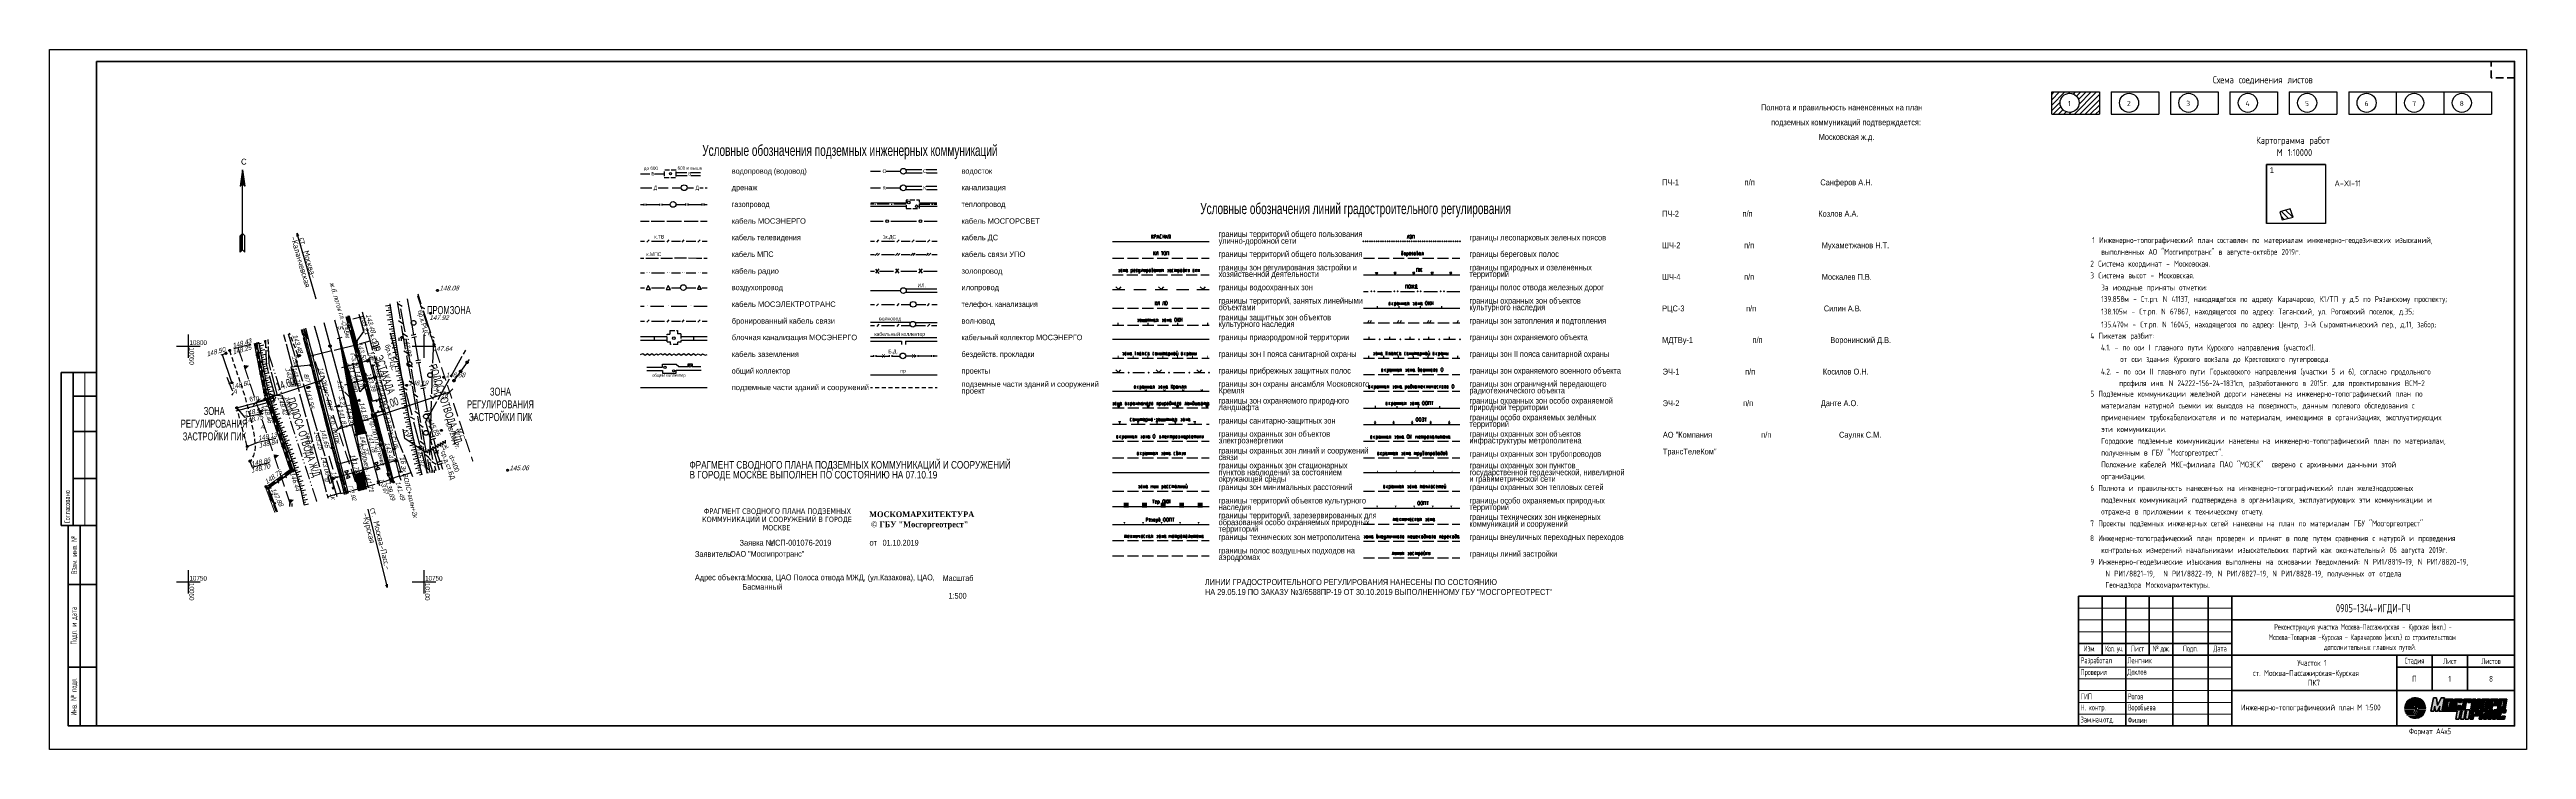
# Paper-space layout 'Лист1' of a CAD drawing. Extents: x 746 to 1797, y -16 to 281.
# The model-space entities are those that its viewports show. They can reach past a viewport. Long polylines and large blocks are cut down to what shows.
import ezdxf
from ezdxf.enums import TextEntityAlignment as Align

# ---------------------------------------------------------------- set-up
doc = ezdxf.new("R2010")
doc.units = 0
doc.linetypes.add('DGN Style 3', pattern=[1.4, 1, -0.4])
doc.linetypes.add('штриховая2', pattern=[9.525, 6.35, -3.175])
doc.layers.get('0').update_dxf_attribs({"lineweight": 30})
for name, color, linetype, lineweight in [('10_КабельСЦБ', 1, 'Continuous', 30), ('13_Воздухопровод', 16, 'Continuous', 30), ('29_Пути', 7, 'Continuous', 30), ('2_Водосток', 30, 'Continuous', 30), ('38_1', 7, 'Continuous', 53), ('5_Газопровод', 16, 'Continuous', 30), ('7_Электрокабели', 1, 'Continuous', 30), ('8_Связь', 3, 'Continuous', 30), ('Вид_Экран', 6, 'Continuous', 30), ('Красные линии', 7, 'Continuous', 25), ('Скелетная_модель', 5, 'Continuous', 30)]:
    doc.layers.add(name, color=color, linetype=linetype, lineweight=lineweight)
for name, color, linetype in [('20_Строения', 7, 'Continuous'), ('22_Столбы', 7, 'Continuous'), ('23_Ограждения', 7, 'Continuous'), ('24_Растительность', 7, 'Continuous'), ('25_Откосы', 7, 'Continuous'), ('30_ЖД_обустройства', 7, 'Continuous'), ('32_Пикеты', 7, 'Continuous'), ('38_Высотные_отметки', 7, 'Continuous'), ('51', 7, 'Continuous'), ('51_Сетка_координат', 7, 'Continuous'), ('52_Топонимика', 7, 'Continuous'), ('53_Зарамочное_оформление', 7, 'Continuous')]:
    doc.layers.add(name, color=color, linetype=linetype)
doc.layers.get('Вид_Экран').off()
doc.styles.add('mggt', font='russian_1251.shx', dxfattribs={"width": 0.75, "oblique": 18, "height": 1})
doc.styles.add('RUSSIAN_1251', font='RUSSIAN_1251')
doc.styles.get("Standard").update_dxf_attribs({"font": 'russian_1251.shx', "width": 0.8})
doc.styles.add('Style-Arial Narrow', font='ARIALN.TTF')
doc.styles.add('Style-RUSSIAN_1251', font='RUSSIAN_1251.shx')
doc.styles.add('Style-RUSSIAN_1251 I 0.00000', font='RUSSIAN_1251.shx')
doc.styles.add('Style-Tahoma', font='tahoma.ttf')
doc.styles.add('Style-Times New Roman', font='TIMESBD_0.TTF')
doc.styles.add('txt', font='txt.shx')
doc.styles.add('ШТАМП_СПДС', font='spds.shx', dxfattribs={"width": 0.78, "height": 2})
pattern_1 = [(45, (0, 0), (-0.0883883476, 0.0883883476), [])]

# ---------------------------------------------------------------- blocks, each defined once
blk = doc.blocks.new('Сев_Юг')
at = {"layer": '53_Зарамочное_оформление'}
for p, q in [((0, 34), (-1, 27)), ((-0.3, 32.2), (0.3, 32.2)), ((-0.3, 32), (0.3, 32)), ((-0.3, 31.8), (0.3, 31.8)), ((-0.3, 31.6), (0.3, 31.6)), ((-0.2, 32.8), (0.2, 32.8)), ((-0.2, 32.6), (0.2, 32.6)), ((-0.2, 32.4), (0.2, 32.4)), ((-0.1, 33.6), (0.1, 33.6)), ((-0.1, 33.4), (0.1, 33.4)), ((-0.1, 33.2), (0.1, 33.2)), ((-0.1, 33), (0.1, 33)), ((0, 0), (0, 34)), ((0, 34), (1, 27)), ((0, 33.8), (0, 33.8)), ((-1, 27), (0, 28)), ((-1, 27.2), (-0.8, 27.2)), ((-0.9, 28), (0.9, 28)), ((-0.9, 27.8), (-0.2, 27.8)), ((-0.9, 27.6), (-0.4, 27.6)), ((-0.9, 27.4), (-0.6, 27.4)), ((-0.8, 28.6), (0.8, 28.6)), ((-0.8, 28.4), (0.8, 28.4)), ((-0.8, 28.2), (0.8, 28.2)), ((-0.7, 29.4), (0.7, 29.4)), ((-0.7, 29.2), (0.7, 29.2)), ((-0.7, 29), (0.7, 29)), ((-0.7, 28.8), (0.7, 28.8)), ((-0.6, 30), (0.6, 30)), ((-0.6, 29.8), (0.6, 29.8)), ((-0.6, 29.6), (0.6, 29.6)), ((-0.5, 30.8), (0.5, 30.8)), ((-0.5, 30.6), (0.5, 30.6)), ((-0.5, 30.4), (0.5, 30.4)), ((-0.5, 30.2), (0.5, 30.2)), ((-0.4, 31.4), (0.4, 31.4)), ((-0.4, 31.2), (0.4, 31.2)), ((-0.4, 31), (0.4, 31)), ((1, 27), (0, 28)), ((0.2, 27.8), (0.9, 27.8)), ((0.4, 27.6), (0.9, 27.6)), ((0.6, 27.4), (0.9, 27.4)), ((0.8, 27.2), (1, 27.2)), ((-1, 6), (0, 7)), ((-1, -1), (-1, 6)), ((-1, -1), (0, 0)), ((-0.8, 6.2), (-0.8, -0.8)), ((-0.5, 6.5), (-0.5, -0.5)), ((-0.2, 6.8), (-0.2, -0.2)), ((1, 6), (0, 7)), ((1, -1), (0, 0)), ((1, -1), (1, 6))]:
    blk.add_line(p, q, dxfattribs=at)
blk.add_text('С', height=2.5, dxfattribs=at).set_placement((-0.7, 36.2))
blk = doc.blocks.new('Штамп согласования')
at = {"lineweight": 50}
for points in [[(-15, 65), (0, 65), (0, 0), (-15, 0)], [(-10, 65), (-10, 0)], [(-10, 55), (0, 55)], [(-10, 40), (0, 40)], [(-10, 20), (0, 20)]]:
    blk.add_lwpolyline(points, dxfattribs=at)
at = {"color": 0, "linetype": 'ByBlock', "lineweight": 50}
blk.add_lwpolyline([(-15, 65), (-15, 0)], dxfattribs=at)
at = {"lineweight": 20}
blk.add_lwpolyline([(-5, 65), (-5, 0)], dxfattribs=at)
at = {"color": 7, "linetype": 'Continuous', "lineweight": 20, "insert": (-12.5, 1), "char_height": 2.5, "width": 65, "attachment_point": 4, "rotation": 90, "style": 'ШТАМП_СПДС'}
blk.add_mtext('Согласовано', dxfattribs=at)
blk = doc.blocks.new('Штамп_Ф3')
at = {"linetype": 'Continuous', "lineweight": 0}
h = blk.add_hatch(color=154, dxfattribs=at)
h.dxf.hatch_style = 1
h.paths.add_polyline_path([(-42.6, 12.1), (-40.5, 8.4), (-37.8, 8.4, 0.38293)])
h.paths.add_polyline_path([(-37.8, 6.6), (-40.5, 6.6), (-42.1, 4), (-45, 4, 0.55311)])
h.paths.add_polyline_path([(-44.4, 11.5, 0.223036), (-46.7, 8.4), (-42.6, 8.4)], flags=17)
h.paths.add_polyline_path([(-42.7, 6.6), (-46.6, 6.6, 0.042371), (-46.4, 5.9), (-43.1, 5.9)], flags=17)
h.paths.add_polyline_path([(-43.8, 11.8, 0.012448), (-44, 11.7), (-41.8, 8), (-46.7, 8, 0.012346), (-46.7, 7.7), (-41.4, 7.7)])
h.paths.add_polyline_path([(-37.7, 8), (-40.7, 8), (-43.1, 12, 0.012906), (-43.3, 11.9), (-40.9, 7.7), (-37.7, 7.7, 0.012314)])
h.paths.add_polyline_path([(-37.7, 7.3), (-40.9, 7.3), (-42.4, 4.7), (-45.7, 4.7, 0.016338), (-45.5, 4.5), (-42.3, 4.5), (-40.8, 7.1), (-37.8, 7.1, 0.012333)])
h.paths.add_polyline_path([(-41.5, 7.3), (-46.7, 7.3, 0.01234), (-46.7, 7.1), (-41.9, 7.1), (-42.8, 5.4), (-46.2, 5.4, 0.014266), (-46, 5.2), (-42.7, 5.2)])
for points in [[(-32.7, 8.7), (-33.1, 11.9), (-34.4, 11.9), (-35.5, 6.2), (-34.2, 6.2), (-33.8, 8.4), (-33.7, 6.2), (-32.7, 6.2), (-31.7, 8.4), (-32.1, 6.2), (-24.3, 6.2), (-24.9, 2.9), (-23.6, 2.9), (-23, 6.2), (-22.3, 6.2), (-22.9, 2.9), (-21.6, 2.9), (-21, 6.2), (-20.4, 6.2), (-21, 2.9), (-19.6, 2.9), (-18.9, 6.8), (-30.7, 6.8), (-29.8, 11.9), (-31.1, 11.9)], [(-21.6, 11.3), (-22.3, 7.3), (-21, 7.3), (-20.4, 10.6), (-19.8, 10.6), (-19.9, 10), (-18.6, 10), (-18.3, 11.3)], [(-17.8, 11.3), (-18.5, 7.3), (-17.1, 7.3), (-16.1, 9.1), (-16.4, 7.3), (-15.1, 7.3), (-14.4, 11.3), (-15.7, 11.3), (-16.7, 9.5), (-16.4, 11.3)], [(-14.6, 7.3), (-13.3, 7.3), (-12.7, 10.6), (-12.1, 10.6), (-12.6, 7.3), (-11.3, 7.3), (-10.6, 11.3), (-13.9, 11.3)], [(-10.6, 6.9), (-11.3, 2.9), (-10, 2.9), (-9.8, 4.2), (-9.1, 4.2), (-9.4, 2.9), (-8.1, 2.9), (-7.4, 6.9), (-8.7, 6.9), (-9, 4.9), (-9.6, 4.9), (-9.3, 6.9)], [(-6.8, 6.9), (-7.5, 2.9), (-4.3, 2.9), (-4, 4.2), (-5.3, 4.2), (-5.4, 3.6), (-6.1, 3.6), (-5.6, 6.2), (-5, 6.2), (-5.1, 5.6), (-3.8, 5.6), (-3.6, 6.9)]]:
    blk.add_hatch(color=154).paths.add_polyline_path(points)
h = blk.add_hatch(color=154)
h.paths.add_polyline_path([(-26, 11.3), (-29.3, 11.3), (-30, 7.3), (-26.7, 7.3)])
h.paths.add_polyline_path([(-27.9, 8), (-28.5, 8), (-28.1, 10.6), (-27.4, 10.6)], flags=16)
blk.add_hatch(color=154).paths.add_polyline_path([(-25.5, 11.3), (-26.2, 7.3), (-22.9, 7.3), (-22.7, 8.7), (-24, 8.7), (-24.1, 8), (-24.7, 8), (-24.3, 10.6), (-23.6, 10.6), (-23.8, 10), (-22.5, 10), (-22.2, 11.3)], flags=17)
h = blk.add_hatch(color=154)
h.paths.add_polyline_path([(-10.9, 7.3), (-9.6, 7.3), (-9.3, 8.7), (-7.4, 8.7), (-6.9, 11.3), (-10.2, 11.3)])
h.paths.add_polyline_path([(-9.2, 9.3), (-9, 10.6), (-8.4, 10.6), (-8.6, 9.3)], flags=16)
h = blk.add_hatch(color=154)
h.paths.add_polyline_path([(-7.2, 7.3), (-4, 7.3), (-3.3, 11.3), (-6.5, 11.3)])
h.paths.add_polyline_path([(-5.8, 8), (-5.3, 10.6), (-4.7, 10.6), (-5.2, 8)], flags=16)
h = blk.add_hatch(color=154)
h.paths.add_polyline_path([(-18.2, 6.9), (-18.9, 2.9), (-17.6, 2.9), (-17.4, 4.2), (-15.5, 4.3), (-15, 6.9)])
h.paths.add_polyline_path([(-16.4, 6.2), (-16.7, 4.9), (-17.3, 4.9), (-17.1, 6.2)], flags=16)
h = blk.add_hatch(color=154)
h.paths.add_polyline_path([(-14.4, 6.9), (-15.1, 2.9), (-13.8, 2.9), (-13.6, 4.2), (-13, 4.2), (-13.2, 2.9), (-11.9, 2.9), (-11.2, 6.9)])
h.paths.add_polyline_path([(-12.6, 6.2), (-12.8, 4.9), (-13.5, 4.9), (-13.2, 6.2)], flags=16)
at = {"color": 154, "linetype": 'Continuous', "lineweight": 0}
for p, q in [((-44.4, 11.5), (-42.6, 8.4)), ((-42.6, 8.4), (-46.7, 8.4))]:
    blk.add_line(p, q, dxfattribs=at)
at = {"color": 7, "linetype": 'Continuous', "lineweight": 50}
blk.add_lwpolyline([(-185, 55), (0, 55), (0, 0), (-185, 0)], close=True, dxfattribs=at)
for points in [[(-185, 55), (-185, 0)], [(-175, 55), (-175, 30)], [(-165, 55), (-165, 0)], [(-155, 55), (-155, 30)], [(-145, 55), (-145, 0)], [(-130, 55), (-130, 0)], [(-120, 55), (-120, 0)], [(-120, 45), (0, 45)], [(-185, 35), (-120, 35)], [(-185, 30), (-120, 30)], [(-120, 30), (0, 30)], [(-50, 30), (-50, 0)], [(-50, 25), (0, 25)], [(-35, 30), (-35, 15)], [(-20, 30), (-20, 15)], [(-120, 15), (0, 15)]]:
    blk.add_lwpolyline(points, dxfattribs=at)
at = {"color": 7, "linetype": 'Continuous', "lineweight": 20}
for points in [[(-185, 50), (-120, 50)], [(-185, 45), (-120, 45)], [(-185, 40), (-120, 40)], [(-185, 25), (-120, 25)], [(-185, 20), (-120, 20)], [(-185, 15), (-120, 15)], [(-185, 10), (-120, 10)], [(-185, 5), (-120, 5)]]:
    blk.add_lwpolyline(points, dxfattribs=at)
at = {"color": 154, "linetype": 'Continuous', "lineweight": 0}
for points in [[(-43.8, 11.8), (-41.4, 7.7), (-46.7, 7.7)], [(-44, 11.7), (-41.8, 8), (-46.7, 8)], [(-43.3, 11.9), (-40.9, 7.7), (-37.7, 7.7)], [(-43.1, 12), (-40.7, 8), (-37.7, 8)], [(-42.6, 12.1), (-40.5, 8.4), (-37.8, 8.4)], [(-46.7, 7.3), (-41.5, 7.3), (-42.7, 5.2), (-46, 5.2)], [(-46.7, 7.1), (-41.9, 7.1), (-42.8, 5.4), (-46.2, 5.4)], [(-46.6, 6.6), (-42.7, 6.6), (-43.1, 5.9), (-46.4, 5.9)], [(-45.7, 4.7), (-42.4, 4.7), (-40.9, 7.3), (-37.7, 7.3)], [(-45.5, 4.5), (-42.3, 4.5), (-40.8, 7.1), (-37.8, 7.1)], [(-45, 4), (-42.1, 4), (-40.5, 6.6), (-37.8, 6.6)]]:
    blk.add_lwpolyline(points, dxfattribs=at)
at = {"color": 154}
for points in [[(-34.4, 11.9), (-33.1, 11.9), (-32.7, 8.7), (-31.1, 11.9), (-29.8, 11.9), (-30.7, 6.8), (-18.9, 6.8), (-19.6, 2.9), (-21, 2.9), (-20.4, 6.2), (-21, 6.2), (-21.6, 2.9), (-22.9, 2.9), (-22.3, 6.2), (-23, 6.2), (-23.6, 2.9), (-24.9, 2.9), (-24.3, 6.2), (-32.1, 6.2), (-31.7, 8.4), (-32.7, 6.2), (-33.7, 6.2), (-33.8, 8.4), (-34.2, 6.2), (-35.5, 6.2)], [(-18.9, 6.8), (-30.7, 6.8), (-29.8, 11.9), (-31.1, 11.9), (-32.7, 8.7), (-33.1, 11.9), (-34.4, 11.9), (-35.5, 6.2), (-34.2, 6.2), (-33.8, 8.4), (-33.7, 6.2), (-32.7, 6.2), (-31.7, 8.4), (-32.1, 6.2), (-24.3, 6.2), (-24.9, 2.9), (-23.6, 2.9), (-23, 6.2), (-22.3, 6.2), (-22.9, 2.9), (-21.6, 2.9), (-21, 6.2), (-20.4, 6.2), (-21, 2.9), (-19.6, 2.9)], [(-31.7, 8.4), (-32.1, 6.2), (-24.3, 6.2), (-24.9, 2.9), (-23.6, 2.9), (-23, 6.2), (-22.3, 6.2), (-22.9, 2.9), (-21.6, 2.9), (-21, 6.2), (-20.4, 6.2), (-21, 2.9), (-19.6, 2.9), (-18.9, 6.8), (-30.7, 6.8), (-29.8, 11.9), (-31.1, 11.9), (-32.7, 8.7), (-33.1, 11.9), (-34.4, 11.9), (-35.5, 6.2), (-34.2, 6.2), (-33.8, 8.4), (-33.7, 6.2), (-32.7, 6.2)], [(-29.3, 11.3), (-26, 11.3), (-26.7, 7.3), (-30, 7.3)], [(-26, 11.3), (-29.3, 11.3), (-30, 7.3), (-26.7, 7.3)], [(-28.1, 10.6), (-27.4, 10.6), (-27.9, 8), (-28.5, 8)], [(-27.9, 8), (-28.5, 8), (-28.1, 10.6), (-27.4, 10.6)], [(-25.5, 11.3), (-22.2, 11.3), (-22.5, 10), (-23.8, 10), (-23.6, 10.6), (-24.3, 10.6), (-24.7, 8), (-24.1, 8), (-24, 8.7), (-22.7, 8.7), (-22.9, 7.3), (-26.2, 7.3)], [(-24.3, 10.6), (-23.6, 10.6), (-23.8, 10), (-22.5, 10), (-22.2, 11.3), (-25.5, 11.3), (-26.2, 7.3), (-22.9, 7.3), (-22.7, 8.7), (-24, 8.7), (-24.1, 8), (-24.7, 8)], [(-21.6, 11.3), (-18.3, 11.3), (-18.6, 10), (-19.9, 10), (-19.8, 10.6), (-20.4, 10.6), (-21, 7.3), (-22.3, 7.3)], [(-20.4, 10.6), (-19.8, 10.6), (-19.9, 10), (-18.6, 10), (-18.3, 11.3), (-21.6, 11.3), (-22.3, 7.3), (-21, 7.3)], [(-17.8, 11.3), (-16.4, 11.3), (-16.7, 9.5), (-15.7, 11.3), (-14.4, 11.3), (-15.1, 7.3), (-16.4, 7.3), (-16.1, 9.1), (-17.1, 7.3), (-18.5, 7.3)], [(-16.1, 9.1), (-16.4, 7.3), (-15.1, 7.3), (-14.4, 11.3), (-15.7, 11.3), (-16.7, 9.5), (-16.4, 11.3), (-17.8, 11.3), (-18.5, 7.3), (-17.1, 7.3)], [(-13.9, 11.3), (-10.6, 11.3), (-11.3, 7.3), (-12.6, 7.3), (-12.1, 10.6), (-12.7, 10.6), (-13.3, 7.3), (-14.6, 7.3)], [(-12.7, 10.6), (-12.1, 10.6), (-12.6, 7.3), (-11.3, 7.3), (-10.6, 11.3), (-13.9, 11.3), (-14.6, 7.3), (-13.3, 7.3)], [(-10.2, 11.3), (-6.9, 11.3), (-7.4, 8.7), (-9.3, 8.7), (-9.6, 7.3), (-10.9, 7.3)], [(-6.9, 11.3), (-10.2, 11.3), (-10.9, 7.3), (-9.6, 7.3), (-9.3, 8.7), (-7.4, 8.7)], [(-9, 10.6), (-8.4, 10.6), (-8.6, 9.3), (-9.2, 9.3)], [(-9.2, 9.3), (-9, 10.6), (-8.4, 10.6), (-8.6, 9.3)], [(-6.5, 11.3), (-3.3, 11.3), (-4, 7.3), (-7.2, 7.3)], [(-3.3, 11.3), (-6.5, 11.3), (-7.2, 7.3), (-4, 7.3)], [(-5.3, 10.6), (-4.7, 10.6), (-5.2, 8), (-5.8, 8)], [(-5.3, 10.6), (-4.7, 10.6), (-5.2, 8), (-5.8, 8)], [(-18.2, 6.9), (-15, 6.9), (-15.5, 4.3), (-17.4, 4.2), (-17.6, 2.9), (-18.9, 2.9)], [(-15, 6.9), (-18.2, 6.9), (-18.9, 2.9), (-17.6, 2.9), (-17.4, 4.2), (-15.5, 4.3)], [(-17.1, 6.2), (-16.4, 6.2), (-16.7, 4.9), (-17.3, 4.9)], [(-17.3, 4.9), (-17.1, 6.2), (-16.4, 6.2), (-16.7, 4.9)], [(-14.4, 6.9), (-11.2, 6.9), (-11.9, 2.9), (-13.2, 2.9), (-13, 4.2), (-13.6, 4.2), (-13.8, 2.9), (-15.1, 2.9)], [(-11.2, 6.9), (-14.4, 6.9), (-15.1, 2.9), (-13.8, 2.9), (-13.6, 4.2), (-13, 4.2), (-13.2, 2.9), (-11.9, 2.9)], [(-13.2, 6.2), (-12.6, 6.2), (-12.8, 4.9), (-13.5, 4.9)], [(-12.8, 4.9), (-13.5, 4.9), (-13.2, 6.2), (-12.6, 6.2)], [(-10.6, 6.9), (-9.3, 6.9), (-9.6, 4.9), (-9, 4.9), (-8.7, 6.9), (-7.4, 6.9), (-8.1, 2.9), (-9.4, 2.9), (-9.1, 4.2), (-9.8, 4.2), (-10, 2.9), (-11.3, 2.9)], [(-7.4, 6.9), (-8.7, 6.9), (-9, 4.9), (-9.6, 4.9), (-9.3, 6.9), (-10.6, 6.9), (-11.3, 2.9), (-10, 2.9), (-9.8, 4.2), (-9.1, 4.2), (-9.4, 2.9), (-8.1, 2.9)], [(-6.8, 6.9), (-3.6, 6.9), (-3.8, 5.6), (-5.1, 5.6), (-5, 6.2), (-5.6, 6.2), (-6.1, 3.6), (-5.4, 3.6), (-5.3, 4.2), (-4, 4.2), (-4.3, 2.9), (-7.5, 2.9)], [(-5.6, 6.2), (-5, 6.2), (-5.1, 5.6), (-3.8, 5.6), (-3.6, 6.9), (-6.8, 6.9), (-7.5, 2.9), (-4.3, 2.9), (-4, 4.2), (-5.3, 4.2), (-5.4, 3.6), (-6.1, 3.6)]]:
    blk.add_lwpolyline(points, close=True, dxfattribs=at)
at = {"color": 154, "linetype": 'Continuous', "lineweight": 0}
for start, end in [(118.8174, 169.1105), (110.0687, 112.9216), (101.0697, 104.0274), (10.8901, 94.7034), (175.0406, 177.8701), (183.7464, 186.5745), (192.5359, 202.2409), (208.7539, 212.0232), (219.2555, 222.9996), (231.6744, 347.4641), (353.4278, 356.2541), (2.1334, 4.9554)]:
    blk.add_arc((-42.2, 7.6), 4.5, start, end, dxfattribs=at)
for points in [[(-42.7, 6.6), (-42.7, 6.6), (-46.6, 6.6), (-46.6, 6.6)], [(-43.1, 5.9), (-43.1, 5.9), (-42.7, 6.6), (-42.7, 6.6)], [(-42, 4), (-42, 4), (-42.1, 4), (-42.1, 4)]]:
    blk.add_open_spline(points, degree=3, dxfattribs=at)
at = {"color": 7, "linetype": 'Continuous', "lineweight": 20, "char_height": 2.5, "style": 'ШТАМП_СПДС'}
for s, insert, width, attachment_point in [('Изм.', (-180.3, 34.1), 10, 2), ('{\\T0.85;Кол. уч.}', (-170, 34.1), 10, 2), ('Лист', (-160, 34.1), 10, 2), ('{\\T0.85;№ док.}', (-150, 34.1), 10, 2), ('Подп.', (-137.5, 34.1), 15, 2), ('Дата', (-125, 34.1), 10, 2), ('Разработал', (-184.1, 27.5), 20, 4), ('Проверил', (-184.1, 22.5), 20, 4), ('Стадия', (-42.5, 27.5), 15, 5), ('Лист', (-27.5, 27.5), 15, 5), ('Листов', (-10, 27.5), 20, 5), ('ГИП', (-184.1, 12.5), 20, 4), ('Рогов', (-164.1, 12.5), 20, 4), ('Зам.нач.отд.', (-184.1, 2.5), 20, 4), ('Н. контр.', (-184.1, 7.5), 20, 4), ('Воробьева', (-164.1, 7.5), 20, 4), ('Филин', (-164.1, 2.5), 20, 4)]:
    blk.add_mtext(s, dxfattribs=dict(at, insert=insert, width=width, attachment_point=attachment_point))
blk = doc.blocks.new('*U5')
at = {"linetype": 'штриховая2', "lineweight": 50, "ltscale": 0.5}
for p, q in [((1036, 285), (1036, 292)), ((1046, 285), (1036, 285))]:
    blk.add_line(p, q, dxfattribs=at)
at = {"color": 0, "linetype": 'ByBlock', "lineweight": -2}
blk.add_lwpolyline([(0, 297), (1051, 297), (1051, 0), (0, 0)], close=True, dxfattribs=at)
at = {"lineweight": 50}
blk.add_lwpolyline([(20, 292), (1046, 292), (1046, 10), (20, 10)], close=True, dxfattribs=at)
at = {"lineweight": 50, "ltscale": 100}
blk.add_lwpolyline([(8, 95), (20, 95), (20, 10), (8, 10)], close=True, dxfattribs=at)
for points in [[(13, 95), (13, 10)], [(8, 70), (20, 70)], [(8, 35), (20, 35)]]:
    blk.add_lwpolyline(points, dxfattribs=at)
at = {"ltscale": 100}
for name, p in [('Штамп согласования', (20, 95)), ('Штамп_Ф3', (1046, 10))]:
    blk.add_blockref(name, p, dxfattribs=at)
at = {"color": 0, "linetype": 'ByBlock', "lineweight": -2, "ltscale": 100, "char_height": 2.5, "attachment_point": 5, "rotation": 90, "style": 'ШТАМП_СПДС'}
for s, insert, width in [('Взам. инв. №', (10.5, 82.5), 25), ('Подп. и дата', (10.5, 52.5), 35), ('Инв. № подл.', (10.5, 22.5), 25)]:
    blk.add_mtext(s, dxfattribs=dict(at, insert=insert, width=width))
at = {"color": 0, "linetype": 'ByBlock', "lineweight": -2, "ltscale": 100, "style": 'ШТАМП_СПДС', "oblique": 15, "width": 0.9}
blk.add_attdef('СКВОЗНОЙ_НОМЕР', text='', height=3.5, dxfattribs=at).set_placement((1040.7, 288.5), align=Align.MIDDLE_CENTER)
at = {"color": 7, "linetype": 'Continuous', "lineweight": 20, "style": 'ШТАМП_СПДС', "width": 0.9}
blk.add_attdef('ШИФР', text='', height=3.5, dxfattribs=at).set_placement((986, 60), align=Align.MIDDLE_CENTER)
at = {"color": 7, "linetype": 'Continuous', "lineweight": 20, "style": 'ШТАМП_СПДС', "flags": 8}
for tag, width, p in [('ИЗМ1', 0.9, (862, 47.5)), ('ИЗМЛ', 0.9, (882, 47.5)), ('ИЗМШ', 0.9, (891.4, 47.5)), ('ФИО_разраб', 0.8, (882, 37.8)), ('ФИО_3', 0.8, (882, 27.8))]:
    blk.add_attdef(tag, text='', height=2.5, dxfattribs=dict(at, width=width)).set_placement(p, align=Align.MIDDLE_LEFT)
for tag, height, width, p in [('ОБЪЕКТ', 2, 0.78, (986, 47.5)), ('СООРУЖЕНИЕ', 2.5, 0.9, (961, 32.5))]:
    blk.add_attdef(tag, text='', height=height, dxfattribs=dict(at, width=width)).set_placement(p, align=Align.MIDDLE_CENTER)
at = {"color": 7, "linetype": 'Continuous', "lineweight": 20, "style": 'ШТАМП_СПДС', "width": 0.8}
blk.add_attdef('ГИП', text='', height=2.5, dxfattribs=at).set_placement((882, 32.8), align=Align.MIDDLE_LEFT)
at = {"color": 7, "linetype": 'Continuous', "lineweight": 20, "style": 'ШТАМП_СПДС', "oblique": 15, "flags": 8}
for tag, width, p, p2 in [('Дата_1', 0.613242, (916.4, 36.6), (924.2, 36.6)), ('Дата_2', 0.582379, (916.4, 31.6), (924.2, 31.6)), ('Дата_3', 0.585525, (916.4, 26.6), (924.2, 26.6)), ('Дата_4', 0.579173, (916.4, 21.2), (924.2, 21.2)), ('Дата_5', 0.585525, (916.4, 16.6), (924.2, 16.6)), ('Дата_6', 0.586093, (916.4, 11.2), (924.2, 11.2))]:
    blk.add_attdef(tag, text='', height=2.5, dxfattribs=dict(at, width=width)).set_placement(p, p2, align=Align.FIT)
at = {"color": 7, "linetype": 'Continuous', "lineweight": 20, "style": 'ШТАМП_СПДС', "oblique": 15, "width": 0.8, "flags": 8}
blk.add_attdef('Инв_номер', text='', height=2.5, rotation=90, dxfattribs=at).set_placement((16.5, 22.5), align=Align.MIDDLE_CENTER)
at = {"lineweight": 20, "style": 'ШТАМП_СПДС', "width": 0.8, "flags": 8}
blk.add_attdef('ДОЛЖН_3', (861.5, 26.6), '', height=2.5, dxfattribs=at)
at = {"color": 7, "linetype": 'Continuous', "lineweight": 20, "ltscale": 100, "style": 'ШТАМП_СПДС', "width": 0.9, "flags": 8}
for tag, p in [('СТАДИЯ', (1003.5, 30)), ('ЛИСТ_Ф3', (1018.5, 30)), ('ЛИСТОВ', (1036, 30))]:
    blk.add_attdef(tag, text='', height=2.5, dxfattribs=at).set_placement(p, align=Align.MIDDLE_CENTER)
at = {"lineweight": 20, "style": 'ШТАМП_СПДС', "width": 0.9, "flags": 8}
blk.add_attdef('ЧЕРТЕЖ', text='', height=2.5, dxfattribs=at).set_placement((961, 17.5), align=Align.MIDDLE_CENTER)
at = {"color": 7, "linetype": 'Continuous', "lineweight": 20, "style": 'ШТАМП_СПДС', "oblique": 15, "width": 0.9, "flags": 8}
blk.add_attdef('Формат', (1001.2, 6.5), '', height=2.5, dxfattribs=at)
blk = doc.blocks.new('*U37')
at = {"color": 1, "linetype": 'Continuous', "lineweight": 25}
for p, q in [((-1370.51, -937.1), (-1370.51, -938.1)), ((-1370.03, -937.1), (-1370.51, -937.74)), ((-1370.37, -937.53), (-1370.03, -938.1))]:
    blk.add_line(p, q, dxfattribs=at)
blk = doc.blocks.new('*U38')
at = {"color": 1, "linetype": 'Continuous', "lineweight": 25}
for p, q in [((-1369.83, -937.1), (-1369.83, -938.1)), ((-1369.83, -937.14), (-1369.57, -937.14)), ((-1369.57, -937.64), (-1369.83, -937.64)), ((-1369.38, -937.32), (-1369.38, -937.46))]:
    blk.add_line(p, q, dxfattribs=at)
at = {"color": 1, "linetype": 'Continuous', "lineweight": 25, "flags": 128}
for points in [[(-1369.38, -937.32), (-1369.38, -937.31), (-1369.38, -937.3), (-1369.39, -937.29), (-1369.39, -937.28), (-1369.39, -937.27), (-1369.39, -937.26), (-1369.4, -937.25), (-1369.4, -937.24), (-1369.4, -937.23), (-1369.41, -937.23), (-1369.41, -937.22), (-1369.42, -937.21), (-1369.42, -937.2), (-1369.43, -937.2), (-1369.44, -937.19), (-1369.44, -937.18), (-1369.45, -937.18), (-1369.46, -937.17), (-1369.47, -937.17), (-1369.48, -937.16), (-1369.48, -937.16), (-1369.49, -937.15), (-1369.5, -937.15), (-1369.51, -937.15), (-1369.52, -937.14), (-1369.53, -937.14), (-1369.54, -937.14), (-1369.55, -937.14), (-1369.56, -937.14), (-1369.57, -937.14)], [(-1369.57, -937.64), (-1369.56, -937.64), (-1369.55, -937.64), (-1369.54, -937.63), (-1369.53, -937.63), (-1369.52, -937.63), (-1369.51, -937.63), (-1369.5, -937.63), (-1369.49, -937.62), (-1369.48, -937.62), (-1369.48, -937.61), (-1369.47, -937.61), (-1369.46, -937.6), (-1369.45, -937.6), (-1369.44, -937.59), (-1369.44, -937.58), (-1369.43, -937.58), (-1369.42, -937.57), (-1369.42, -937.56), (-1369.41, -937.56), (-1369.41, -937.55), (-1369.4, -937.54), (-1369.4, -937.53), (-1369.4, -937.52), (-1369.39, -937.51), (-1369.39, -937.5), (-1369.39, -937.5), (-1369.39, -937.49), (-1369.38, -937.48), (-1369.38, -937.47), (-1369.38, -937.46)]]:
    blk.add_lwpolyline(points, dxfattribs=at)
blk = doc.blocks.new('*U39')
at = {"color": 1, "linetype": 'Continuous', "lineweight": 25}
blk.add_line((-1368.97, -937.78), (-1368.56, -937.78), dxfattribs=at)
at = {"color": 1, "linetype": 'Continuous', "lineweight": 25, "flags": 128}
blk.add_lwpolyline([(-1369.07, -938.1), (-1368.77, -937.1), (-1368.47, -938.1)], dxfattribs=at)
blk = doc.blocks.new('*U40')
at = {"color": 1, "linetype": 'Continuous', "lineweight": 25}
for p, q in [((-1368.23, -937.32), (-1368.23, -937.89)), ((-1367.82, -937.14), (-1368.04, -937.14)), ((-1368.04, -938.07), (-1367.82, -938.07))]:
    blk.add_line(p, q, dxfattribs=at)
at = {"color": 1, "linetype": 'Continuous', "lineweight": 25, "flags": 128}
for points in [[(-1368.04, -937.14), (-1368.05, -937.14), (-1368.06, -937.14), (-1368.07, -937.14), (-1368.08, -937.14), (-1368.09, -937.14), (-1368.1, -937.15), (-1368.11, -937.15), (-1368.12, -937.15), (-1368.13, -937.16), (-1368.14, -937.16), (-1368.14, -937.17), (-1368.15, -937.17), (-1368.16, -937.18), (-1368.17, -937.18), (-1368.17, -937.19), (-1368.18, -937.2), (-1368.19, -937.2), (-1368.19, -937.21), (-1368.2, -937.22), (-1368.2, -937.23), (-1368.21, -937.23), (-1368.21, -937.24), (-1368.22, -937.25), (-1368.22, -937.26), (-1368.22, -937.27), (-1368.22, -937.28), (-1368.23, -937.29), (-1368.23, -937.3), (-1368.23, -937.31), (-1368.23, -937.32)], [(-1368.23, -937.89), (-1368.23, -937.9), (-1368.23, -937.91), (-1368.23, -937.91), (-1368.22, -937.92), (-1368.22, -937.93), (-1368.22, -937.94), (-1368.22, -937.95), (-1368.21, -937.96), (-1368.21, -937.97), (-1368.2, -937.98), (-1368.2, -937.98), (-1368.19, -937.99), (-1368.19, -938), (-1368.18, -938.01), (-1368.17, -938.01), (-1368.17, -938.02), (-1368.16, -938.03), (-1368.15, -938.03), (-1368.14, -938.04), (-1368.14, -938.04), (-1368.13, -938.05), (-1368.12, -938.05), (-1368.11, -938.05), (-1368.1, -938.06), (-1368.09, -938.06), (-1368.08, -938.06), (-1368.07, -938.06), (-1368.06, -938.06), (-1368.05, -938.07), (-1368.04, -938.07)]]:
    blk.add_lwpolyline(points, dxfattribs=at)
blk = doc.blocks.new('*U41')
at = {"color": 1, "linetype": 'Continuous', "lineweight": 25}
for p, q in [((-1367.43, -937.1), (-1367.43, -938.06)), ((-1367.43, -937.55), (-1367, -937.55)), ((-1367, -937.1), (-1367, -938.06))]:
    blk.add_line(p, q, dxfattribs=at)
blk = doc.blocks.new('*U42')
at = {"color": 1, "linetype": 'Continuous', "lineweight": 25}
blk.add_line((-1366.66, -937.78), (-1366.25, -937.78), dxfattribs=at)
at = {"color": 1, "linetype": 'Continuous', "lineweight": 25, "flags": 128}
blk.add_lwpolyline([(-1366.75, -938.1), (-1366.46, -937.1), (-1366.16, -938.1)], dxfattribs=at)
blk = doc.blocks.new('*U43')
at = {"color": 1, "linetype": 'Continuous', "lineweight": 25}
for p, q in [((-1365.92, -937.32), (-1365.92, -937.46)), ((-1365.69, -937.64), (-1365.92, -938.1)), ((-1365.73, -937.14), (-1365.47, -937.14)), ((-1365.73, -937.64), (-1365.47, -937.64)), ((-1365.47, -937.1), (-1365.47, -938.1))]:
    blk.add_line(p, q, dxfattribs=at)
at = {"color": 1, "linetype": 'Continuous', "lineweight": 25, "flags": 128}
for points in [[(-1365.73, -937.14), (-1365.74, -937.14), (-1365.75, -937.14), (-1365.76, -937.14), (-1365.77, -937.14), (-1365.78, -937.14), (-1365.79, -937.15), (-1365.8, -937.15), (-1365.81, -937.15), (-1365.82, -937.16), (-1365.82, -937.16), (-1365.83, -937.17), (-1365.84, -937.17), (-1365.85, -937.18), (-1365.86, -937.18), (-1365.86, -937.19), (-1365.87, -937.2), (-1365.88, -937.2), (-1365.88, -937.21), (-1365.89, -937.22), (-1365.89, -937.23), (-1365.9, -937.23), (-1365.9, -937.24), (-1365.91, -937.25), (-1365.91, -937.26), (-1365.91, -937.27), (-1365.91, -937.28), (-1365.92, -937.29), (-1365.92, -937.3), (-1365.92, -937.31), (-1365.92, -937.32)], [(-1365.92, -937.46), (-1365.92, -937.47), (-1365.92, -937.48), (-1365.92, -937.49), (-1365.91, -937.5), (-1365.91, -937.5), (-1365.91, -937.51), (-1365.91, -937.52), (-1365.9, -937.53), (-1365.9, -937.54), (-1365.89, -937.55), (-1365.89, -937.56), (-1365.88, -937.56), (-1365.88, -937.57), (-1365.87, -937.58), (-1365.86, -937.58), (-1365.86, -937.59), (-1365.85, -937.6), (-1365.84, -937.6), (-1365.83, -937.61), (-1365.82, -937.61), (-1365.82, -937.62), (-1365.81, -937.62), (-1365.8, -937.63), (-1365.79, -937.63), (-1365.78, -937.63), (-1365.77, -937.63), (-1365.76, -937.63), (-1365.75, -937.64), (-1365.74, -937.64), (-1365.73, -937.64)]]:
    blk.add_lwpolyline(points, dxfattribs=at)
blk = doc.blocks.new('RLul-dor')
at = {"color": 1, "linetype": 'Continuous', "lineweight": 25}
blk.add_line((0, 0), (13.03, 0), dxfattribs=at)
blk = doc.blocks.new('RLul-dor_1')
at = {"color": 1, "linetype": 'Continuous', "lineweight": 25}
blk.add_line((0, 0), (13.03, 0), dxfattribs=at)
blk = doc.blocks.new('RL 1.1')
at = {"color": 1, "linetype": 'Continuous', "lineweight": 25, "xscale": 0.7858392008138158, "yscale": 0.7858392008138158, "zscale": 0.7858392008138158}
for name, p in [('*U37', (1075.02, 737.13)), ('*U38', (1075.02, 737.13)), ('*U39', (1075.02, 737.13)), ('*U40', (1075.02, 737.13)), ('*U41', (1075.02, 737.13)), ('*U42', (1075.02, 737.13)), ('*U43', (1075.02, 737.13)), ('RLul-dor', (-10.24, -0.72)), ('RLul-dor_1', (0, -0.72))]:
    blk.add_blockref(name, p, dxfattribs=at)
blk = doc.blocks.new('*U45')
at = {"color": 1, "linetype": 'Continuous', "lineweight": 25}
for p, q in [((-1155.74, -985.96), (-1155.52, -984.98)), ((-1155.52, -985.01), (-1155.31, -985.01)), ((-1155.31, -984.98), (-1155.31, -985.96))]:
    blk.add_line(p, q, dxfattribs=at)
blk = doc.blocks.new('*U46')
at = {"color": 1, "linetype": 'Continuous', "lineweight": 25}
for p, q in [((-1154.93, -985.44), (-1154.78, -985.44)), ((-1154.59, -985.19), (-1154.59, -985.27)), ((-1154.59, -985.62), (-1154.59, -985.77))]:
    blk.add_line(p, q, dxfattribs=at)
at = {"color": 1, "linetype": 'Continuous', "lineweight": 25, "flags": 128}
for points in [[(-1155.07, -985.84), (-1155.06, -985.85), (-1155.04, -985.87), (-1155.02, -985.88), (-1155, -985.89), (-1154.98, -985.9), (-1154.96, -985.91), (-1154.94, -985.92), (-1154.91, -985.93), (-1154.89, -985.93), (-1154.87, -985.94), (-1154.85, -985.94), (-1154.82, -985.94), (-1154.8, -985.95), (-1154.78, -985.95)], [(-1154.78, -985.01), (-1154.8, -985.02), (-1154.83, -985.02), (-1154.86, -985.02), (-1154.89, -985.03), (-1154.91, -985.03), (-1154.94, -985.04), (-1154.96, -985.05), (-1154.99, -985.06), (-1155.01, -985.07), (-1155.04, -985.09)], [(-1154.59, -985.19), (-1154.59, -985.18), (-1154.59, -985.17), (-1154.59, -985.17), (-1154.59, -985.16), (-1154.6, -985.15), (-1154.6, -985.14), (-1154.6, -985.13), (-1154.61, -985.12), (-1154.61, -985.11), (-1154.62, -985.1), (-1154.62, -985.1), (-1154.63, -985.09), (-1154.63, -985.08), (-1154.64, -985.07), (-1154.64, -985.07), (-1154.65, -985.06), (-1154.66, -985.05), (-1154.67, -985.05), (-1154.67, -985.04), (-1154.68, -985.04), (-1154.69, -985.03), (-1154.7, -985.03), (-1154.71, -985.03), (-1154.72, -985.02), (-1154.73, -985.02), (-1154.74, -985.02), (-1154.75, -985.02), (-1154.76, -985.02), (-1154.77, -985.01), (-1154.78, -985.01)], [(-1154.78, -985.44), (-1154.77, -985.44), (-1154.76, -985.44), (-1154.75, -985.44), (-1154.74, -985.44), (-1154.73, -985.44), (-1154.72, -985.44), (-1154.71, -985.43), (-1154.7, -985.43), (-1154.69, -985.42), (-1154.68, -985.42), (-1154.67, -985.42), (-1154.67, -985.41), (-1154.66, -985.4), (-1154.65, -985.4), (-1154.64, -985.39), (-1154.64, -985.39), (-1154.63, -985.38), (-1154.63, -985.37), (-1154.62, -985.36), (-1154.62, -985.35), (-1154.61, -985.35), (-1154.61, -985.34), (-1154.6, -985.33), (-1154.6, -985.32), (-1154.6, -985.31), (-1154.59, -985.3), (-1154.59, -985.29), (-1154.59, -985.28), (-1154.59, -985.27), (-1154.59, -985.27)], [(-1154.59, -985.62), (-1154.59, -985.61), (-1154.59, -985.6), (-1154.59, -985.6), (-1154.59, -985.59), (-1154.6, -985.58), (-1154.6, -985.57), (-1154.6, -985.56), (-1154.61, -985.55), (-1154.61, -985.54), (-1154.62, -985.53), (-1154.62, -985.53), (-1154.63, -985.52), (-1154.63, -985.51), (-1154.64, -985.5), (-1154.64, -985.5), (-1154.65, -985.49), (-1154.66, -985.48), (-1154.67, -985.48), (-1154.67, -985.47), (-1154.68, -985.47), (-1154.69, -985.46), (-1154.7, -985.46), (-1154.71, -985.46), (-1154.72, -985.45), (-1154.73, -985.45), (-1154.74, -985.45), (-1154.75, -985.45), (-1154.76, -985.45), (-1154.77, -985.44), (-1154.78, -985.44)], [(-1154.78, -985.95), (-1154.77, -985.95), (-1154.76, -985.94), (-1154.75, -985.94), (-1154.74, -985.94), (-1154.73, -985.94), (-1154.72, -985.94), (-1154.71, -985.93), (-1154.7, -985.93), (-1154.69, -985.93), (-1154.68, -985.92), (-1154.67, -985.92), (-1154.67, -985.91), (-1154.66, -985.91), (-1154.65, -985.9), (-1154.64, -985.89), (-1154.64, -985.89), (-1154.63, -985.88), (-1154.63, -985.87), (-1154.62, -985.86), (-1154.62, -985.86), (-1154.61, -985.85), (-1154.61, -985.84), (-1154.6, -985.83), (-1154.6, -985.82), (-1154.6, -985.81), (-1154.59, -985.8), (-1154.59, -985.79), (-1154.59, -985.79), (-1154.59, -985.78), (-1154.59, -985.77)]]:
    blk.add_lwpolyline(points, dxfattribs=at)
blk = doc.blocks.new('*U47')
at = {"color": 1, "linetype": 'Continuous', "lineweight": 25}
for p, q in [((-1154.36, -985.98), (-1154.36, -984.98)), ((-1154.36, -985.01), (-1153.91, -985.01)), ((-1153.91, -984.98), (-1153.91, -985.98))]:
    blk.add_line(p, q, dxfattribs=at)
blk = doc.blocks.new('RL 3.13')
at = {"color": 1, "linetype": 'Continuous', "lineweight": 53}
for p in [(-10.24, -0.66), (-10.24, -0.66), (-9.77, -0.66), (-9.77, -0.66), (-9.31, -0.66), (-9.31, -0.66), (-8.84, -0.66), (-8.84, -0.66), (-8.38, -0.66), (-7.91, -0.66), (-7.91, -0.66), (-7.91, -0.66), (-7.91, -0.66), (-7.45, -0.66), (-7.45, -0.66), (-6.98, -0.66), (-6.98, -0.66), (-6.52, -0.66), (-6.52, -0.66), (-6.05, -0.66), (-6.05, -0.66), (-5.59, -0.66), (-5.59, -0.66), (-5.12, -0.66), (-5.12, -0.66), (-5.12, -0.66), (-5.12, -0.66), (-4.65, -0.66), (-4.65, -0.66), (-4.19, -0.66), (-4.19, -0.66), (-3.72, -0.66), (-3.72, -0.66), (-3.26, -0.66), (-3.26, -0.66), (-2.79, -0.66), (-2.79, -0.66), (-2.33, -0.66), (-2.33, -0.66), (-2.33, -0.66), (-2.33, -0.66), (-1.86, -0.66), (-1.86, -0.66), (-1.4, -0.66), (-1.4, -0.66), (-0.93, -0.66), (-0.93, -0.66), (-0.93, -0.66), (-0.93, -0.66), (-0.47, -0.66), (-0.47, -0.66), (0, -0.66), (0, -0.66), (0.47, -0.66), (0.47, -0.66), (0.93, -0.66), (0.93, -0.66), (1.4, -0.66), (1.86, -0.66), (1.86, -0.66), (1.86, -0.66), (1.86, -0.66), (2.33, -0.66), (2.33, -0.66), (2.79, -0.66), (2.79, -0.66), (3.26, -0.66), (3.26, -0.66), (3.72, -0.66), (3.72, -0.66), (4.19, -0.66), (4.19, -0.66), (4.65, -0.66), (4.65, -0.66), (4.65, -0.66), (4.65, -0.66), (5.12, -0.66), (5.12, -0.66), (5.58, -0.66), (5.58, -0.66), (6.05, -0.66), (6.05, -0.66), (6.52, -0.66), (6.52, -0.66), (6.98, -0.66), (6.98, -0.66), (7.45, -0.66), (7.45, -0.66), (7.45, -0.66), (7.45, -0.66), (7.91, -0.66), (7.91, -0.66), (8.38, -0.66), (8.38, -0.66), (8.84, -0.66), (8.84, -0.66), (8.84, -0.66), (8.84, -0.66), (9.31, -0.66), (9.31, -0.66), (9.77, -0.66), (9.77, -0.66), (10.24, -0.66)]:
    blk.add_point(p, dxfattribs=at)
at = {"color": 1, "linetype": 'Continuous', "lineweight": 25, "xscale": 0.775712629470644, "yscale": 0.775712629470644, "zscale": 0.775712629470644}
for name in ['*U45', '*U46', '*U47']:
    blk.add_blockref(name, (895.61, 764.72), dxfattribs=at)
blk = doc.blocks.new('*U49')
at = {"color": 1, "linetype": 'Continuous', "lineweight": 25}
for p, q in [((-1370.43, -941.45), (-1370.43, -942.45)), ((-1369.94, -941.45), (-1370.43, -942.1)), ((-1370.28, -941.88), (-1369.94, -942.45))]:
    blk.add_line(p, q, dxfattribs=at)
blk = doc.blocks.new('*U50')
at = {"color": 1, "linetype": 'Continuous', "lineweight": 25}
for p, q in [((-1369.74, -942.43), (-1369.52, -941.45)), ((-1369.52, -941.49), (-1369.31, -941.49)), ((-1369.31, -941.45), (-1369.31, -942.43))]:
    blk.add_line(p, q, dxfattribs=at)
blk = doc.blocks.new('*U51')
at = {"color": 1, "linetype": 'Continuous', "lineweight": 25}
for p, q in [((-1368.37, -941.49), (-1367.86, -941.49)), ((-1368.15, -941.49), (-1368.15, -942.43))]:
    blk.add_line(p, q, dxfattribs=at)
blk = doc.blocks.new('*U52')
at = {"color": 1, "linetype": 'Continuous', "lineweight": 25}
for p, q in [((-1367.64, -942.24), (-1367.64, -941.67)), ((-1367.46, -941.49), (-1367.38, -941.49)), ((-1367.38, -942.42), (-1367.46, -942.42)), ((-1367.2, -941.67), (-1367.2, -942.24))]:
    blk.add_line(p, q, dxfattribs=at)
at = {"color": 1, "linetype": 'Continuous', "lineweight": 25, "flags": 128}
for points in [[(-1367.46, -941.49), (-1367.47, -941.49), (-1367.48, -941.49), (-1367.49, -941.49), (-1367.5, -941.49), (-1367.51, -941.5), (-1367.52, -941.5), (-1367.53, -941.5), (-1367.53, -941.51), (-1367.54, -941.51), (-1367.55, -941.51), (-1367.56, -941.52), (-1367.57, -941.52), (-1367.58, -941.53), (-1367.58, -941.54), (-1367.59, -941.54), (-1367.6, -941.55), (-1367.6, -941.56), (-1367.61, -941.56), (-1367.61, -941.57), (-1367.62, -941.58), (-1367.62, -941.59), (-1367.63, -941.6), (-1367.63, -941.6), (-1367.64, -941.61), (-1367.64, -941.62), (-1367.64, -941.63), (-1367.64, -941.64), (-1367.64, -941.65), (-1367.64, -941.66), (-1367.64, -941.67)], [(-1367.64, -942.24), (-1367.64, -942.25), (-1367.64, -942.26), (-1367.64, -942.27), (-1367.64, -942.28), (-1367.64, -942.29), (-1367.64, -942.29), (-1367.63, -942.3), (-1367.63, -942.31), (-1367.62, -942.32), (-1367.62, -942.33), (-1367.61, -942.34), (-1367.61, -942.34), (-1367.6, -942.35), (-1367.6, -942.36), (-1367.59, -942.37), (-1367.58, -942.37), (-1367.58, -942.38), (-1367.57, -942.38), (-1367.56, -942.39), (-1367.55, -942.39), (-1367.54, -942.4), (-1367.53, -942.4), (-1367.53, -942.41), (-1367.52, -942.41), (-1367.51, -942.41), (-1367.5, -942.41), (-1367.49, -942.42), (-1367.48, -942.42), (-1367.47, -942.42), (-1367.46, -942.42)], [(-1367.2, -941.67), (-1367.2, -941.66), (-1367.2, -941.65), (-1367.2, -941.64), (-1367.2, -941.63), (-1367.21, -941.62), (-1367.21, -941.61), (-1367.21, -941.6), (-1367.22, -941.6), (-1367.22, -941.59), (-1367.22, -941.58), (-1367.23, -941.57), (-1367.23, -941.56), (-1367.24, -941.56), (-1367.25, -941.55), (-1367.25, -941.54), (-1367.26, -941.54), (-1367.27, -941.53), (-1367.28, -941.52), (-1367.28, -941.52), (-1367.29, -941.51), (-1367.3, -941.51), (-1367.31, -941.51), (-1367.32, -941.5), (-1367.33, -941.5), (-1367.34, -941.5), (-1367.35, -941.49), (-1367.36, -941.49), (-1367.37, -941.49), (-1367.38, -941.49), (-1367.38, -941.49)], [(-1367.38, -942.42), (-1367.38, -942.42), (-1367.37, -942.42), (-1367.36, -942.42), (-1367.35, -942.41), (-1367.34, -942.41), (-1367.33, -942.41), (-1367.32, -942.41), (-1367.31, -942.4), (-1367.3, -942.4), (-1367.29, -942.39), (-1367.28, -942.39), (-1367.28, -942.38), (-1367.27, -942.38), (-1367.26, -942.37), (-1367.25, -942.37), (-1367.25, -942.36), (-1367.24, -942.35), (-1367.23, -942.34), (-1367.23, -942.34), (-1367.22, -942.33), (-1367.22, -942.32), (-1367.22, -942.31), (-1367.21, -942.3), (-1367.21, -942.29), (-1367.21, -942.29), (-1367.2, -942.28), (-1367.2, -942.27), (-1367.2, -942.26), (-1367.2, -942.25), (-1367.2, -942.24)]]:
    blk.add_lwpolyline(points, dxfattribs=at)
blk = doc.blocks.new('*U53')
at = {"color": 1, "linetype": 'Continuous', "lineweight": 25}
for p, q in [((-1366.84, -942.45), (-1366.84, -941.45)), ((-1366.84, -941.49), (-1366.4, -941.49)), ((-1366.4, -941.45), (-1366.4, -942.45))]:
    blk.add_line(p, q, dxfattribs=at)
blk = doc.blocks.new('RL 1.2')
at = {"color": 1, "linetype": 'Continuous', "lineweight": 25}
for p, q in [((-10.24, -0.71), (-7.88, -0.71)), ((-7.1, -0.71), (-4.74, -0.71)), ((-3.95, -0.71), (-1.59, -0.71)), ((-0.81, -0.71), (1.55, -0.71)), ((2.33, -0.71), (4.69, -0.71)), ((5.48, -0.71), (7.84, -0.71)), ((8.62, -0.71), (10.24, -0.71))]:
    blk.add_line(p, q, dxfattribs=at)
at = {"color": 1, "linetype": 'Continuous', "lineweight": 25, "xscale": 0.785905547661076, "yscale": 0.785905547661076, "zscale": 0.785905547661076}
for name in ['*U49', '*U50', '*U51', '*U52', '*U53']:
    blk.add_blockref(name, (1075.49, 740.61), dxfattribs=at)
blk = doc.blocks.new('*U55')
at = {"color": 1, "linetype": 'Continuous', "lineweight": 25}
for p, q in [((-1370.31, -1073.2), (-1370.74, -1073.2)), ((-1370.38, -1073.5), (-1370.74, -1073.2)), ((-1370.7, -1073.57), (-1370.7, -1073.99)), ((-1370.45, -1073.47), (-1370.59, -1073.47)), ((-1370.59, -1074.09), (-1370.45, -1074.09)), ((-1370.34, -1073.99), (-1370.34, -1073.57))]:
    blk.add_line(p, q, dxfattribs=at)
at = {"color": 1, "linetype": 'Continuous', "lineweight": 25, "flags": 128}
for points in [[(-1370.59, -1073.47), (-1370.6, -1073.47), (-1370.61, -1073.47), (-1370.61, -1073.47), (-1370.62, -1073.47), (-1370.62, -1073.47), (-1370.63, -1073.48), (-1370.63, -1073.48), (-1370.64, -1073.48), (-1370.64, -1073.48), (-1370.65, -1073.49), (-1370.65, -1073.49), (-1370.66, -1073.49), (-1370.66, -1073.49), (-1370.67, -1073.5), (-1370.67, -1073.5), (-1370.67, -1073.51), (-1370.68, -1073.51), (-1370.68, -1073.51), (-1370.68, -1073.52), (-1370.69, -1073.52), (-1370.69, -1073.53), (-1370.69, -1073.53), (-1370.69, -1073.54), (-1370.7, -1073.54), (-1370.7, -1073.55), (-1370.7, -1073.55), (-1370.7, -1073.56), (-1370.7, -1073.56), (-1370.7, -1073.57), (-1370.7, -1073.57)], [(-1370.7, -1073.99), (-1370.7, -1073.99), (-1370.7, -1074), (-1370.7, -1074), (-1370.7, -1074.01), (-1370.7, -1074.01), (-1370.7, -1074.02), (-1370.69, -1074.02), (-1370.69, -1074.03), (-1370.69, -1074.03), (-1370.69, -1074.04), (-1370.68, -1074.04), (-1370.68, -1074.05), (-1370.68, -1074.05), (-1370.67, -1074.06), (-1370.67, -1074.06), (-1370.67, -1074.06), (-1370.66, -1074.07), (-1370.66, -1074.07), (-1370.65, -1074.07), (-1370.65, -1074.08), (-1370.64, -1074.08), (-1370.64, -1074.08), (-1370.63, -1074.08), (-1370.63, -1074.08), (-1370.62, -1074.09), (-1370.62, -1074.09), (-1370.61, -1074.09), (-1370.61, -1074.09), (-1370.6, -1074.09), (-1370.59, -1074.09)], [(-1370.34, -1073.57), (-1370.34, -1073.57), (-1370.35, -1073.56), (-1370.35, -1073.56), (-1370.35, -1073.55), (-1370.35, -1073.55), (-1370.35, -1073.54), (-1370.35, -1073.54), (-1370.35, -1073.53), (-1370.36, -1073.53), (-1370.36, -1073.52), (-1370.36, -1073.52), (-1370.37, -1073.51), (-1370.37, -1073.51), (-1370.37, -1073.51), (-1370.38, -1073.5), (-1370.38, -1073.5), (-1370.38, -1073.49), (-1370.39, -1073.49), (-1370.39, -1073.49), (-1370.4, -1073.49), (-1370.4, -1073.48), (-1370.41, -1073.48), (-1370.41, -1073.48), (-1370.42, -1073.48), (-1370.42, -1073.47), (-1370.43, -1073.47), (-1370.44, -1073.47), (-1370.44, -1073.47), (-1370.45, -1073.47), (-1370.45, -1073.47)], [(-1370.45, -1074.09), (-1370.45, -1074.09), (-1370.44, -1074.09), (-1370.44, -1074.09), (-1370.43, -1074.09), (-1370.42, -1074.09), (-1370.42, -1074.08), (-1370.41, -1074.08), (-1370.41, -1074.08), (-1370.4, -1074.08), (-1370.4, -1074.08), (-1370.39, -1074.07), (-1370.39, -1074.07), (-1370.38, -1074.07), (-1370.38, -1074.06), (-1370.38, -1074.06), (-1370.37, -1074.06), (-1370.37, -1074.05), (-1370.37, -1074.05), (-1370.36, -1074.04), (-1370.36, -1074.04), (-1370.36, -1074.03), (-1370.35, -1074.03), (-1370.35, -1074.02), (-1370.35, -1074.02), (-1370.35, -1074.01), (-1370.35, -1074.01), (-1370.35, -1074), (-1370.35, -1074), (-1370.34, -1073.99), (-1370.34, -1073.99)]]:
    blk.add_lwpolyline(points, dxfattribs=at)
blk = doc.blocks.new('*U56')
at = {"color": 1, "linetype": 'Continuous', "lineweight": 25}
for p, q in [((-1370, -1073.58), (-1370, -1074)), ((-1370, -1073.79), (-1369.6, -1073.79)), ((-1369.89, -1073.48), (-1369.74, -1073.48)), ((-1369.89, -1074.11), (-1369.6, -1074.11)), ((-1369.63, -1073.58), (-1369.63, -1073.79))]:
    blk.add_line(p, q, dxfattribs=at)
at = {"color": 1, "linetype": 'Continuous', "lineweight": 25, "flags": 128}
for points in [[(-1369.89, -1073.48), (-1369.89, -1073.48), (-1369.9, -1073.48), (-1369.9, -1073.48), (-1369.91, -1073.48), (-1369.92, -1073.48), (-1369.92, -1073.48), (-1369.93, -1073.48), (-1369.93, -1073.49), (-1369.94, -1073.49), (-1369.94, -1073.49), (-1369.95, -1073.49), (-1369.95, -1073.5), (-1369.96, -1073.5), (-1369.96, -1073.5), (-1369.96, -1073.51), (-1369.97, -1073.51), (-1369.97, -1073.52), (-1369.98, -1073.52), (-1369.98, -1073.53), (-1369.98, -1073.53), (-1369.98, -1073.54), (-1369.99, -1073.54), (-1369.99, -1073.55), (-1369.99, -1073.55), (-1369.99, -1073.56), (-1369.99, -1073.56), (-1369.99, -1073.57), (-1370, -1073.57), (-1370, -1073.58), (-1370, -1073.58)], [(-1370, -1074), (-1370, -1074.01), (-1370, -1074.01), (-1369.99, -1074.02), (-1369.99, -1074.03), (-1369.99, -1074.03), (-1369.99, -1074.04), (-1369.99, -1074.04), (-1369.99, -1074.05), (-1369.98, -1074.05), (-1369.98, -1074.06), (-1369.98, -1074.06), (-1369.98, -1074.07), (-1369.97, -1074.07), (-1369.97, -1074.07), (-1369.96, -1074.08), (-1369.96, -1074.08), (-1369.96, -1074.09), (-1369.95, -1074.09), (-1369.95, -1074.09), (-1369.94, -1074.09), (-1369.94, -1074.1), (-1369.93, -1074.1), (-1369.93, -1074.1), (-1369.92, -1074.1), (-1369.92, -1074.11), (-1369.91, -1074.11), (-1369.9, -1074.11), (-1369.9, -1074.11), (-1369.89, -1074.11), (-1369.89, -1074.11)], [(-1369.63, -1073.58), (-1369.63, -1073.58), (-1369.63, -1073.57), (-1369.63, -1073.57), (-1369.63, -1073.56), (-1369.64, -1073.56), (-1369.64, -1073.55), (-1369.64, -1073.55), (-1369.64, -1073.54), (-1369.64, -1073.54), (-1369.65, -1073.53), (-1369.65, -1073.53), (-1369.65, -1073.52), (-1369.66, -1073.52), (-1369.66, -1073.51), (-1369.66, -1073.51), (-1369.67, -1073.5), (-1369.67, -1073.5), (-1369.68, -1073.5), (-1369.68, -1073.49), (-1369.69, -1073.49), (-1369.69, -1073.49), (-1369.7, -1073.49), (-1369.7, -1073.48), (-1369.71, -1073.48), (-1369.71, -1073.48), (-1369.72, -1073.48), (-1369.72, -1073.48), (-1369.73, -1073.48), (-1369.74, -1073.48), (-1369.74, -1073.48)]]:
    blk.add_lwpolyline(points, dxfattribs=at)
blk = doc.blocks.new('*U57')
at = {"color": 1, "linetype": 'Continuous', "lineweight": 25}
for p, q in [((-1369.34, -1073.46), (-1369.34, -1074.48)), ((-1369.34, -1073.49), (-1369.07, -1073.49)), ((-1369.07, -1074.15), (-1369.34, -1074.15)), ((-1368.95, -1073.6), (-1368.95, -1074.04))]:
    blk.add_line(p, q, dxfattribs=at)
at = {"color": 1, "linetype": 'Continuous', "lineweight": 25, "flags": 128}
for points in [[(-1368.95, -1073.6), (-1368.95, -1073.6), (-1368.95, -1073.59), (-1368.96, -1073.59), (-1368.96, -1073.58), (-1368.96, -1073.57), (-1368.96, -1073.57), (-1368.96, -1073.56), (-1368.96, -1073.56), (-1368.97, -1073.55), (-1368.97, -1073.55), (-1368.97, -1073.54), (-1368.98, -1073.54), (-1368.98, -1073.53), (-1368.98, -1073.53), (-1368.99, -1073.52), (-1368.99, -1073.52), (-1369, -1073.52), (-1369, -1073.51), (-1369.01, -1073.51), (-1369.01, -1073.51), (-1369.02, -1073.5), (-1369.02, -1073.5), (-1369.03, -1073.5), (-1369.03, -1073.5), (-1369.04, -1073.5), (-1369.04, -1073.49), (-1369.05, -1073.49), (-1369.06, -1073.49), (-1369.06, -1073.49), (-1369.07, -1073.49)], [(-1369.07, -1074.15), (-1369.06, -1074.15), (-1369.06, -1074.15), (-1369.05, -1074.15), (-1369.04, -1074.15), (-1369.04, -1074.15), (-1369.03, -1074.15), (-1369.03, -1074.14), (-1369.02, -1074.14), (-1369.02, -1074.14), (-1369.01, -1074.14), (-1369.01, -1074.13), (-1369, -1074.13), (-1369, -1074.13), (-1368.99, -1074.12), (-1368.99, -1074.12), (-1368.98, -1074.12), (-1368.98, -1074.11), (-1368.98, -1074.11), (-1368.97, -1074.1), (-1368.97, -1074.1), (-1368.97, -1074.09), (-1368.96, -1074.09), (-1368.96, -1074.08), (-1368.96, -1074.08), (-1368.96, -1074.07), (-1368.96, -1074.07), (-1368.96, -1074.06), (-1368.95, -1074.05), (-1368.95, -1074.05), (-1368.95, -1074.04)]]:
    blk.add_lwpolyline(points, dxfattribs=at)
blk = doc.blocks.new('*U58')
at = {"color": 1, "linetype": 'Continuous', "lineweight": 25}
for p, q in [((-1368.62, -1073.58), (-1368.62, -1074)), ((-1368.62, -1073.79), (-1368.22, -1073.79)), ((-1368.51, -1073.48), (-1368.36, -1073.48)), ((-1368.51, -1074.11), (-1368.22, -1074.11)), ((-1368.25, -1073.58), (-1368.25, -1073.79))]:
    blk.add_line(p, q, dxfattribs=at)
at = {"color": 1, "linetype": 'Continuous', "lineweight": 25, "flags": 128}
for points in [[(-1368.51, -1073.48), (-1368.51, -1073.48), (-1368.52, -1073.48), (-1368.53, -1073.48), (-1368.53, -1073.48), (-1368.54, -1073.48), (-1368.54, -1073.48), (-1368.55, -1073.48), (-1368.55, -1073.49), (-1368.56, -1073.49), (-1368.56, -1073.49), (-1368.57, -1073.49), (-1368.57, -1073.5), (-1368.58, -1073.5), (-1368.58, -1073.5), (-1368.59, -1073.51), (-1368.59, -1073.51), (-1368.59, -1073.52), (-1368.6, -1073.52), (-1368.6, -1073.53), (-1368.6, -1073.53), (-1368.61, -1073.54), (-1368.61, -1073.54), (-1368.61, -1073.55), (-1368.61, -1073.55), (-1368.61, -1073.56), (-1368.62, -1073.56), (-1368.62, -1073.57), (-1368.62, -1073.57), (-1368.62, -1073.58), (-1368.62, -1073.58)], [(-1368.62, -1074), (-1368.62, -1074.01), (-1368.62, -1074.01), (-1368.62, -1074.02), (-1368.62, -1074.03), (-1368.61, -1074.03), (-1368.61, -1074.04), (-1368.61, -1074.04), (-1368.61, -1074.05), (-1368.61, -1074.05), (-1368.6, -1074.06), (-1368.6, -1074.06), (-1368.6, -1074.07), (-1368.59, -1074.07), (-1368.59, -1074.07), (-1368.59, -1074.08), (-1368.58, -1074.08), (-1368.58, -1074.09), (-1368.57, -1074.09), (-1368.57, -1074.09), (-1368.56, -1074.09), (-1368.56, -1074.1), (-1368.55, -1074.1), (-1368.55, -1074.1), (-1368.54, -1074.1), (-1368.54, -1074.11), (-1368.53, -1074.11), (-1368.53, -1074.11), (-1368.52, -1074.11), (-1368.51, -1074.11), (-1368.51, -1074.11)], [(-1368.25, -1073.58), (-1368.25, -1073.58), (-1368.25, -1073.57), (-1368.26, -1073.57), (-1368.26, -1073.56), (-1368.26, -1073.56), (-1368.26, -1073.55), (-1368.26, -1073.55), (-1368.26, -1073.54), (-1368.27, -1073.54), (-1368.27, -1073.53), (-1368.27, -1073.53), (-1368.27, -1073.52), (-1368.28, -1073.52), (-1368.28, -1073.51), (-1368.29, -1073.51), (-1368.29, -1073.5), (-1368.29, -1073.5), (-1368.3, -1073.5), (-1368.3, -1073.49), (-1368.31, -1073.49), (-1368.31, -1073.49), (-1368.32, -1073.49), (-1368.32, -1073.48), (-1368.33, -1073.48), (-1368.33, -1073.48), (-1368.34, -1073.48), (-1368.35, -1073.48), (-1368.35, -1073.48), (-1368.36, -1073.48), (-1368.36, -1073.48)]]:
    blk.add_lwpolyline(points, dxfattribs=at)
blk = doc.blocks.new('*U59')
at = {"color": 1, "linetype": 'Continuous', "lineweight": 25}
blk.add_line((-1367.68, -1073.74), (-1367.88, -1073.82), dxfattribs=at)
at = {"color": 1, "linetype": 'Continuous', "lineweight": 25, "flags": 128}
for points in [[(-1367.74, -1073.47), (-1367.76, -1073.47), (-1367.78, -1073.47), (-1367.79, -1073.47), (-1367.81, -1073.47), (-1367.83, -1073.48), (-1367.84, -1073.48), (-1367.86, -1073.49), (-1367.88, -1073.5), (-1367.89, -1073.5), (-1367.91, -1073.51), (-1367.92, -1073.52), (-1367.94, -1073.53), (-1367.95, -1073.54), (-1367.96, -1073.55), (-1367.97, -1073.56), (-1367.99, -1073.58)], [(-1367.86, -1073.82), (-1367.87, -1073.82), (-1367.88, -1073.82), (-1367.89, -1073.83), (-1367.89, -1073.83), (-1367.9, -1073.84), (-1367.91, -1073.84), (-1367.91, -1073.84), (-1367.92, -1073.85), (-1367.92, -1073.85), (-1367.93, -1073.86), (-1367.93, -1073.87), (-1367.94, -1073.87), (-1367.94, -1073.88), (-1367.95, -1073.89), (-1367.95, -1073.89), (-1367.95, -1073.9), (-1367.95, -1073.91), (-1367.96, -1073.91), (-1367.96, -1073.92), (-1367.96, -1073.93), (-1367.96, -1073.94), (-1367.96, -1073.94), (-1367.96, -1073.95), (-1367.96, -1073.96), (-1367.96, -1073.97), (-1367.96, -1073.97), (-1367.96, -1073.98), (-1367.96, -1073.99), (-1367.96, -1073.99), (-1367.95, -1074), (-1367.95, -1074.01), (-1367.95, -1074.02), (-1367.94, -1074.02), (-1367.94, -1074.03), (-1367.93, -1074.03), (-1367.93, -1074.04), (-1367.92, -1074.05), (-1367.92, -1074.05), (-1367.91, -1074.06), (-1367.91, -1074.06), (-1367.9, -1074.07), (-1367.9, -1074.07), (-1367.89, -1074.07), (-1367.88, -1074.08), (-1367.88, -1074.08), (-1367.87, -1074.08), (-1367.86, -1074.09), (-1367.85, -1074.09), (-1367.85, -1074.09), (-1367.84, -1074.09), (-1367.83, -1074.09), (-1367.82, -1074.09), (-1367.81, -1074.09)], [(-1367.82, -1074.1), (-1367.8, -1074.09), (-1367.78, -1074.09), (-1367.76, -1074.09), (-1367.75, -1074.09), (-1367.73, -1074.08), (-1367.71, -1074.08), (-1367.7, -1074.07), (-1367.68, -1074.07), (-1367.67, -1074.06), (-1367.65, -1074.05), (-1367.64, -1074.04), (-1367.62, -1074.03), (-1367.61, -1074.02), (-1367.6, -1074.01), (-1367.58, -1074), (-1367.57, -1073.99)], [(-1367.69, -1073.74), (-1367.68, -1073.74), (-1367.67, -1073.73), (-1367.67, -1073.73), (-1367.66, -1073.73), (-1367.65, -1073.72), (-1367.65, -1073.72), (-1367.64, -1073.71), (-1367.64, -1073.71), (-1367.63, -1073.7), (-1367.63, -1073.7), (-1367.62, -1073.69), (-1367.62, -1073.68), (-1367.61, -1073.68), (-1367.61, -1073.67), (-1367.61, -1073.66), (-1367.6, -1073.66), (-1367.6, -1073.65), (-1367.6, -1073.64), (-1367.6, -1073.63), (-1367.6, -1073.63), (-1367.6, -1073.62), (-1367.6, -1073.61), (-1367.6, -1073.6), (-1367.6, -1073.6), (-1367.6, -1073.59), (-1367.6, -1073.58), (-1367.6, -1073.57), (-1367.6, -1073.57), (-1367.6, -1073.56), (-1367.61, -1073.55), (-1367.61, -1073.55), (-1367.61, -1073.54), (-1367.62, -1073.53), (-1367.62, -1073.53), (-1367.63, -1073.52), (-1367.63, -1073.51), (-1367.64, -1073.51), (-1367.64, -1073.5), (-1367.65, -1073.5), (-1367.66, -1073.49), (-1367.66, -1073.49), (-1367.67, -1073.49), (-1367.68, -1073.48), (-1367.68, -1073.48), (-1367.69, -1073.48), (-1367.7, -1073.47), (-1367.7, -1073.47), (-1367.71, -1073.47), (-1367.72, -1073.47), (-1367.73, -1073.47), (-1367.74, -1073.47), (-1367.74, -1073.47)]]:
    blk.add_lwpolyline(points, dxfattribs=at)
blk = doc.blocks.new('*U60')
at = {"color": 1, "linetype": 'Continuous', "lineweight": 25}
for p, q in [((-1367.31, -1073.59), (-1367.31, -1074.02)), ((-1367.05, -1073.48), (-1367.2, -1073.48)), ((-1367.2, -1074.13), (-1367.05, -1074.13)), ((-1366.94, -1074.02), (-1366.94, -1073.59))]:
    blk.add_line(p, q, dxfattribs=at)
at = {"color": 1, "linetype": 'Continuous', "lineweight": 25, "flags": 128}
for points in [[(-1367.2, -1073.48), (-1367.21, -1073.48), (-1367.21, -1073.48), (-1367.22, -1073.48), (-1367.23, -1073.49), (-1367.23, -1073.49), (-1367.24, -1073.49), (-1367.24, -1073.49), (-1367.25, -1073.49), (-1367.25, -1073.5), (-1367.26, -1073.5), (-1367.26, -1073.5), (-1367.27, -1073.5), (-1367.27, -1073.51), (-1367.28, -1073.51), (-1367.28, -1073.51), (-1367.28, -1073.52), (-1367.29, -1073.52), (-1367.29, -1073.53), (-1367.3, -1073.53), (-1367.3, -1073.54), (-1367.3, -1073.54), (-1367.3, -1073.55), (-1367.31, -1073.55), (-1367.31, -1073.56), (-1367.31, -1073.56), (-1367.31, -1073.57), (-1367.31, -1073.57), (-1367.31, -1073.58), (-1367.31, -1073.59), (-1367.31, -1073.59)], [(-1367.31, -1074.02), (-1367.31, -1074.02), (-1367.31, -1074.03), (-1367.31, -1074.04), (-1367.31, -1074.04), (-1367.31, -1074.05), (-1367.31, -1074.05), (-1367.31, -1074.06), (-1367.3, -1074.06), (-1367.3, -1074.07), (-1367.3, -1074.07), (-1367.3, -1074.08), (-1367.29, -1074.08), (-1367.29, -1074.09), (-1367.28, -1074.09), (-1367.28, -1074.1), (-1367.28, -1074.1), (-1367.27, -1074.1), (-1367.27, -1074.11), (-1367.26, -1074.11), (-1367.26, -1074.11), (-1367.25, -1074.11), (-1367.25, -1074.12), (-1367.24, -1074.12), (-1367.24, -1074.12), (-1367.23, -1074.12), (-1367.23, -1074.12), (-1367.22, -1074.12), (-1367.21, -1074.13), (-1367.21, -1074.13), (-1367.2, -1074.13)], [(-1366.94, -1073.59), (-1366.94, -1073.59), (-1366.94, -1073.58), (-1366.94, -1073.57), (-1366.94, -1073.57), (-1366.95, -1073.56), (-1366.95, -1073.56), (-1366.95, -1073.55), (-1366.95, -1073.55), (-1366.95, -1073.54), (-1366.96, -1073.54), (-1366.96, -1073.53), (-1366.96, -1073.53), (-1366.97, -1073.52), (-1366.97, -1073.52), (-1366.97, -1073.51), (-1366.98, -1073.51), (-1366.98, -1073.51), (-1366.99, -1073.5), (-1366.99, -1073.5), (-1367, -1073.5), (-1367, -1073.5), (-1367.01, -1073.49), (-1367.01, -1073.49), (-1367.02, -1073.49), (-1367.02, -1073.49), (-1367.03, -1073.49), (-1367.04, -1073.48), (-1367.04, -1073.48), (-1367.05, -1073.48), (-1367.05, -1073.48)], [(-1367.05, -1074.13), (-1367.05, -1074.13), (-1367.04, -1074.13), (-1367.04, -1074.12), (-1367.03, -1074.12), (-1367.02, -1074.12), (-1367.02, -1074.12), (-1367.01, -1074.12), (-1367.01, -1074.12), (-1367, -1074.11), (-1367, -1074.11), (-1366.99, -1074.11), (-1366.99, -1074.11), (-1366.98, -1074.1), (-1366.98, -1074.1), (-1366.97, -1074.1), (-1366.97, -1074.09), (-1366.97, -1074.09), (-1366.96, -1074.08), (-1366.96, -1074.08), (-1366.96, -1074.07), (-1366.95, -1074.07), (-1366.95, -1074.06), (-1366.95, -1074.06), (-1366.95, -1074.05), (-1366.95, -1074.05), (-1366.94, -1074.04), (-1366.94, -1074.04), (-1366.94, -1074.03), (-1366.94, -1074.02), (-1366.94, -1074.02)]]:
    blk.add_lwpolyline(points, dxfattribs=at)
blk = doc.blocks.new('*U61')
at = {"color": 1, "linetype": 'Continuous', "lineweight": 25}
for p, q in [((-1366.42, -1073.37), (-1366.6, -1073.51)), ((-1366.35, -1073.48), (-1366.49, -1073.48)), ((-1366.49, -1074.11), (-1366.35, -1074.11)), ((-1366.24, -1074), (-1366.24, -1073.58))]:
    blk.add_line(p, q, dxfattribs=at)
at = {"color": 1, "linetype": 'Continuous', "lineweight": 25, "flags": 128}
for points in [[(-1366.49, -1073.2), (-1366.5, -1073.2), (-1366.51, -1073.2), (-1366.51, -1073.2), (-1366.52, -1073.2), (-1366.52, -1073.2), (-1366.53, -1073.2), (-1366.53, -1073.2), (-1366.54, -1073.21), (-1366.54, -1073.21), (-1366.55, -1073.21), (-1366.55, -1073.21), (-1366.56, -1073.22), (-1366.56, -1073.22), (-1366.57, -1073.22), (-1366.57, -1073.23), (-1366.58, -1073.23), (-1366.58, -1073.24), (-1366.58, -1073.24), (-1366.59, -1073.25), (-1366.59, -1073.25), (-1366.59, -1073.25), (-1366.59, -1073.26), (-1366.6, -1073.26), (-1366.6, -1073.27), (-1366.6, -1073.28), (-1366.6, -1073.28), (-1366.6, -1073.29), (-1366.6, -1073.29), (-1366.6, -1073.3), (-1366.6, -1073.3), (-1366.6, -1074)], [(-1366.49, -1073.48), (-1366.5, -1073.48), (-1366.51, -1073.48), (-1366.51, -1073.48), (-1366.52, -1073.48), (-1366.52, -1073.48), (-1366.53, -1073.48), (-1366.53, -1073.48), (-1366.54, -1073.49), (-1366.54, -1073.49), (-1366.55, -1073.49), (-1366.55, -1073.49), (-1366.56, -1073.5), (-1366.56, -1073.5), (-1366.57, -1073.5), (-1366.57, -1073.51), (-1366.58, -1073.51), (-1366.58, -1073.52), (-1366.58, -1073.52), (-1366.59, -1073.53), (-1366.59, -1073.53), (-1366.59, -1073.54), (-1366.59, -1073.54), (-1366.6, -1073.55), (-1366.6, -1073.55), (-1366.6, -1073.56), (-1366.6, -1073.56), (-1366.6, -1073.57), (-1366.6, -1073.57), (-1366.6, -1073.58), (-1366.6, -1073.58)], [(-1366.6, -1074), (-1366.6, -1074.01), (-1366.6, -1074.01), (-1366.6, -1074.02), (-1366.6, -1074.03), (-1366.6, -1074.03), (-1366.6, -1074.04), (-1366.6, -1074.04), (-1366.59, -1074.05), (-1366.59, -1074.05), (-1366.59, -1074.06), (-1366.59, -1074.06), (-1366.58, -1074.07), (-1366.58, -1074.07), (-1366.58, -1074.07), (-1366.57, -1074.08), (-1366.57, -1074.08), (-1366.56, -1074.09), (-1366.56, -1074.09), (-1366.55, -1074.09), (-1366.55, -1074.09), (-1366.54, -1074.1), (-1366.54, -1074.1), (-1366.53, -1074.1), (-1366.53, -1074.1), (-1366.52, -1074.11), (-1366.52, -1074.11), (-1366.51, -1074.11), (-1366.51, -1074.11), (-1366.5, -1074.11), (-1366.49, -1074.11)], [(-1366.42, -1073.37), (-1366.42, -1073.37), (-1366.41, -1073.37), (-1366.41, -1073.36), (-1366.41, -1073.36), (-1366.4, -1073.35), (-1366.4, -1073.35), (-1366.4, -1073.34), (-1366.4, -1073.34), (-1366.39, -1073.33), (-1366.39, -1073.33), (-1366.39, -1073.32), (-1366.39, -1073.32), (-1366.39, -1073.31), (-1366.39, -1073.31), (-1366.39, -1073.3), (-1366.39, -1073.3), (-1366.39, -1073.29), (-1366.39, -1073.29), (-1366.39, -1073.28), (-1366.39, -1073.28), (-1366.39, -1073.27), (-1366.39, -1073.27), (-1366.39, -1073.26), (-1366.39, -1073.26), (-1366.4, -1073.25), (-1366.4, -1073.25), (-1366.4, -1073.24), (-1366.4, -1073.24), (-1366.41, -1073.23), (-1366.41, -1073.23), (-1366.42, -1073.23), (-1366.42, -1073.22), (-1366.42, -1073.22), (-1366.43, -1073.22), (-1366.43, -1073.21), (-1366.44, -1073.21), (-1366.44, -1073.21), (-1366.45, -1073.21), (-1366.45, -1073.2), (-1366.46, -1073.2), (-1366.46, -1073.2), (-1366.47, -1073.2), (-1366.47, -1073.2), (-1366.48, -1073.2), (-1366.48, -1073.2), (-1366.49, -1073.2), (-1366.49, -1073.2)], [(-1366.24, -1073.58), (-1366.24, -1073.58), (-1366.24, -1073.57), (-1366.24, -1073.57), (-1366.24, -1073.56), (-1366.24, -1073.56), (-1366.24, -1073.55), (-1366.25, -1073.55), (-1366.25, -1073.54), (-1366.25, -1073.54), (-1366.25, -1073.53), (-1366.26, -1073.53), (-1366.26, -1073.52), (-1366.26, -1073.52), (-1366.27, -1073.51), (-1366.27, -1073.51), (-1366.28, -1073.5), (-1366.28, -1073.5), (-1366.28, -1073.5), (-1366.29, -1073.49), (-1366.29, -1073.49), (-1366.3, -1073.49), (-1366.3, -1073.49), (-1366.31, -1073.48), (-1366.32, -1073.48), (-1366.32, -1073.48), (-1366.33, -1073.48), (-1366.33, -1073.48), (-1366.34, -1073.48), (-1366.34, -1073.48), (-1366.35, -1073.48)], [(-1366.35, -1074.11), (-1366.34, -1074.11), (-1366.34, -1074.11), (-1366.33, -1074.11), (-1366.33, -1074.11), (-1366.32, -1074.11), (-1366.32, -1074.1), (-1366.31, -1074.1), (-1366.3, -1074.1), (-1366.3, -1074.1), (-1366.29, -1074.09), (-1366.29, -1074.09), (-1366.28, -1074.09), (-1366.28, -1074.09), (-1366.28, -1074.08), (-1366.27, -1074.08), (-1366.27, -1074.07), (-1366.26, -1074.07), (-1366.26, -1074.07), (-1366.26, -1074.06), (-1366.25, -1074.06), (-1366.25, -1074.05), (-1366.25, -1074.05), (-1366.25, -1074.04), (-1366.24, -1074.04), (-1366.24, -1074.03), (-1366.24, -1074.03), (-1366.24, -1074.02), (-1366.24, -1074.01), (-1366.24, -1074.01), (-1366.24, -1074)]]:
    blk.add_lwpolyline(points, dxfattribs=at)
blk = doc.blocks.new('*U62')
at = {"color": 1, "linetype": 'Continuous', "lineweight": 25}
for p, q in [((-1365.93, -1073.58), (-1365.93, -1074)), ((-1365.82, -1073.48), (-1365.57, -1073.48)), ((-1365.82, -1074.11), (-1365.68, -1074.11)), ((-1365.57, -1074), (-1365.57, -1073.44))]:
    blk.add_line(p, q, dxfattribs=at)
at = {"color": 1, "linetype": 'Continuous', "lineweight": 25, "flags": 128}
for points in [[(-1365.82, -1073.48), (-1365.83, -1073.48), (-1365.83, -1073.48), (-1365.84, -1073.48), (-1365.85, -1073.48), (-1365.85, -1073.48), (-1365.86, -1073.48), (-1365.86, -1073.48), (-1365.87, -1073.49), (-1365.87, -1073.49), (-1365.88, -1073.49), (-1365.88, -1073.49), (-1365.89, -1073.5), (-1365.89, -1073.5), (-1365.9, -1073.5), (-1365.9, -1073.51), (-1365.9, -1073.51), (-1365.91, -1073.52), (-1365.91, -1073.52), (-1365.91, -1073.53), (-1365.92, -1073.53), (-1365.92, -1073.54), (-1365.92, -1073.54), (-1365.92, -1073.55), (-1365.93, -1073.55), (-1365.93, -1073.56), (-1365.93, -1073.56), (-1365.93, -1073.57), (-1365.93, -1073.57), (-1365.93, -1073.58), (-1365.93, -1073.58)], [(-1365.93, -1074), (-1365.93, -1074.01), (-1365.93, -1074.01), (-1365.93, -1074.02), (-1365.93, -1074.03), (-1365.93, -1074.03), (-1365.93, -1074.04), (-1365.92, -1074.04), (-1365.92, -1074.05), (-1365.92, -1074.05), (-1365.92, -1074.06), (-1365.91, -1074.06), (-1365.91, -1074.07), (-1365.91, -1074.07), (-1365.9, -1074.07), (-1365.9, -1074.08), (-1365.9, -1074.08), (-1365.89, -1074.09), (-1365.89, -1074.09), (-1365.88, -1074.09), (-1365.88, -1074.09), (-1365.87, -1074.1), (-1365.87, -1074.1), (-1365.86, -1074.1), (-1365.86, -1074.1), (-1365.85, -1074.11), (-1365.85, -1074.11), (-1365.84, -1074.11), (-1365.83, -1074.11), (-1365.83, -1074.11), (-1365.82, -1074.11)], [(-1365.68, -1074.11), (-1365.67, -1074.11), (-1365.67, -1074.11), (-1365.66, -1074.11), (-1365.65, -1074.11), (-1365.65, -1074.11), (-1365.64, -1074.1), (-1365.64, -1074.1), (-1365.63, -1074.1), (-1365.63, -1074.1), (-1365.62, -1074.09), (-1365.62, -1074.09), (-1365.61, -1074.09), (-1365.61, -1074.09), (-1365.6, -1074.08), (-1365.6, -1074.08), (-1365.6, -1074.07), (-1365.59, -1074.07), (-1365.59, -1074.07), (-1365.59, -1074.06), (-1365.58, -1074.06), (-1365.58, -1074.05), (-1365.58, -1074.05), (-1365.57, -1074.04), (-1365.57, -1074.04), (-1365.57, -1074.03), (-1365.57, -1074.03), (-1365.57, -1074.02), (-1365.57, -1074.01), (-1365.57, -1074.01), (-1365.57, -1074), (-1365.57, -1074.01), (-1365.57, -1074.01), (-1365.57, -1074.02), (-1365.56, -1074.03), (-1365.56, -1074.03), (-1365.56, -1074.04), (-1365.56, -1074.04), (-1365.56, -1074.05), (-1365.56, -1074.05), (-1365.55, -1074.06), (-1365.55, -1074.06), (-1365.55, -1074.07), (-1365.54, -1074.07), (-1365.54, -1074.07), (-1365.54, -1074.08), (-1365.53, -1074.08), (-1365.53, -1074.09), (-1365.52, -1074.09), (-1365.52, -1074.09), (-1365.51, -1074.09), (-1365.51, -1074.1), (-1365.5, -1074.1), (-1365.5, -1074.1), (-1365.49, -1074.1), (-1365.49, -1074.11), (-1365.48, -1074.11), (-1365.48, -1074.11), (-1365.47, -1074.11), (-1365.46, -1074.11), (-1365.46, -1074.11)]]:
    blk.add_lwpolyline(points, dxfattribs=at)
blk = doc.blocks.new('*U63')
at = {"color": 1, "linetype": 'Continuous', "lineweight": 25}
for p, q in [((-1365.26, -1074.16), (-1365.08, -1073.81)), ((-1365.1, -1073.48), (-1364.89, -1073.48)), ((-1365.1, -1073.81), (-1364.89, -1073.81)), ((-1364.89, -1073.45), (-1364.89, -1074.16))]:
    blk.add_line(p, q, dxfattribs=at)
at = {"color": 1, "linetype": 'Continuous', "lineweight": 25, "flags": 128}
blk.add_lwpolyline([(-1365.1, -1073.48), (-1365.11, -1073.48), (-1365.11, -1073.48), (-1365.12, -1073.49), (-1365.13, -1073.49), (-1365.14, -1073.49), (-1365.15, -1073.49), (-1365.16, -1073.49), (-1365.16, -1073.5), (-1365.17, -1073.5), (-1365.18, -1073.51), (-1365.19, -1073.51), (-1365.19, -1073.51), (-1365.2, -1073.52), (-1365.21, -1073.52), (-1365.21, -1073.53), (-1365.22, -1073.54), (-1365.23, -1073.54), (-1365.23, -1073.55), (-1365.24, -1073.56), (-1365.24, -1073.56), (-1365.25, -1073.57), (-1365.25, -1073.58), (-1365.25, -1073.59), (-1365.26, -1073.59), (-1365.26, -1073.6), (-1365.26, -1073.61), (-1365.26, -1073.62), (-1365.26, -1073.63), (-1365.26, -1073.64), (-1365.26, -1073.64), (-1365.26, -1073.65), (-1365.26, -1073.66), (-1365.26, -1073.67), (-1365.26, -1073.68), (-1365.26, -1073.69), (-1365.26, -1073.69), (-1365.25, -1073.7), (-1365.25, -1073.71), (-1365.25, -1073.72), (-1365.24, -1073.72), (-1365.24, -1073.73), (-1365.23, -1073.74), (-1365.23, -1073.75), (-1365.22, -1073.75), (-1365.21, -1073.76), (-1365.21, -1073.76), (-1365.2, -1073.77), (-1365.19, -1073.77), (-1365.19, -1073.78), (-1365.18, -1073.78), (-1365.17, -1073.79), (-1365.16, -1073.79), (-1365.16, -1073.79), (-1365.15, -1073.8), (-1365.14, -1073.8), (-1365.13, -1073.8), (-1365.12, -1073.8), (-1365.11, -1073.8), (-1365.11, -1073.8), (-1365.1, -1073.81)], dxfattribs=at)
blk = doc.blocks.new('RL 3.5')
at = {"color": 5, "linetype": 'Continuous', "lineweight": 25}
for p, q in [((-10.24, -0.69), (-7.88, -0.69)), ((-7.1, -0.69), (-4.74, -0.69)), ((-3.95, -0.69), (-1.59, -0.69)), ((-0.81, -0.69), (1.55, -0.69)), ((2.33, -0.69), (4.69, -0.69)), ((5.48, -0.69), (7.84, -0.69)), ((8.62, -0.69), (10.24, -0.69))]:
    blk.add_line(p, q, dxfattribs=at)
at = {"color": 1, "linetype": 'Continuous', "lineweight": 25, "xscale": 0.785905547661076, "yscale": 0.785905547661076, "zscale": 0.785905547661076}
for name in ['*U55', '*U56', '*U57', '*U58', '*U59', '*U60', '*U61', '*U62', '*U63']:
    blk.add_blockref(name, (1075.11, 844.12), dxfattribs=at)
blk = doc.blocks.new('*U65')
at = {"color": 1, "linetype": 'Continuous', "lineweight": 25, "flags": 128}
for points in [[(-1379.41, -957.69), (-1379.4, -957.68), (-1379.4, -957.68), (-1379.39, -957.67), (-1379.38, -957.67), (-1379.37, -957.67), (-1379.37, -957.66), (-1379.36, -957.66), (-1379.35, -957.66), (-1379.34, -957.66), (-1379.33, -957.66), (-1379.32, -957.65), (-1379.31, -957.65), (-1379.31, -957.65), (-1379.3, -957.65), (-1379.29, -957.65), (-1379.28, -957.66), (-1379.27, -957.66), (-1379.26, -957.66), (-1379.25, -957.66), (-1379.25, -957.66), (-1379.24, -957.67), (-1379.23, -957.67), (-1379.22, -957.68), (-1379.22, -957.68), (-1379.21, -957.68), (-1379.2, -957.69), (-1379.19, -957.7), (-1379.19, -957.7), (-1379.18, -957.71), (-1379.18, -957.71), (-1379.17, -957.72), (-1379.17, -957.73), (-1379.16, -957.73), (-1379.16, -957.74), (-1379.15, -957.75), (-1379.15, -957.76), (-1379.15, -957.77), (-1379.15, -957.77), (-1379.14, -957.78), (-1379.14, -957.79), (-1379.14, -957.8), (-1379.14, -957.81), (-1379.14, -957.81), (-1379.14, -957.82), (-1379.14, -957.83), (-1379.14, -957.84), (-1379.14, -957.85), (-1379.15, -957.86), (-1379.15, -957.86), (-1379.15, -957.87), (-1379.16, -957.88), (-1379.16, -957.89), (-1379.16, -957.89), (-1379.17, -957.9), (-1379.17, -957.91), (-1379.18, -957.92), (-1379.18, -957.92), (-1379.19, -957.93), (-1379.2, -957.93), (-1379.2, -957.94), (-1379.21, -957.94), (-1379.22, -957.95), (-1379.23, -957.95), (-1379.23, -957.96), (-1379.24, -957.96), (-1379.25, -957.96), (-1379.26, -957.97), (-1379.27, -957.97)], [(-1379.41, -958.18), (-1379.41, -958.19), (-1379.4, -958.19), (-1379.4, -958.2), (-1379.4, -958.21), (-1379.39, -958.22), (-1379.39, -958.22), (-1379.38, -958.23), (-1379.38, -958.24), (-1379.37, -958.24), (-1379.36, -958.25), (-1379.36, -958.25), (-1379.35, -958.26), (-1379.34, -958.26), (-1379.33, -958.27), (-1379.33, -958.27), (-1379.32, -958.27), (-1379.31, -958.28), (-1379.3, -958.28), (-1379.29, -958.28), (-1379.29, -958.28), (-1379.28, -958.28), (-1379.27, -958.28), (-1379.26, -958.28), (-1379.25, -958.28), (-1379.24, -958.28), (-1379.23, -958.28), (-1379.23, -958.28), (-1379.22, -958.28), (-1379.21, -958.28), (-1379.2, -958.28), (-1379.19, -958.27), (-1379.18, -958.27), (-1379.18, -958.26), (-1379.17, -958.26), (-1379.16, -958.26), (-1379.15, -958.25), (-1379.15, -958.25), (-1379.14, -958.24), (-1379.14, -958.23), (-1379.13, -958.23), (-1379.12, -958.22), (-1379.12, -958.21), (-1379.11, -958.21), (-1379.11, -958.2), (-1379.11, -958.19), (-1379.1, -958.18), (-1379.1, -958.18), (-1379.1, -958.17), (-1379.1, -958.16), (-1379.09, -958.15), (-1379.09, -958.14), (-1379.09, -958.14), (-1379.09, -958.13), (-1379.09, -958.12), (-1379.09, -958.11), (-1379.09, -958.1), (-1379.1, -958.09), (-1379.1, -958.09), (-1379.1, -958.08), (-1379.1, -958.07), (-1379.11, -958.06), (-1379.11, -958.06), (-1379.11, -958.05), (-1379.12, -958.04), (-1379.12, -958.03), (-1379.13, -958.03), (-1379.13, -958.02), (-1379.14, -958.02), (-1379.15, -958.01), (-1379.15, -958), (-1379.16, -958), (-1379.17, -957.99), (-1379.17, -957.99), (-1379.18, -957.99), (-1379.19, -957.98), (-1379.2, -957.98), (-1379.21, -957.98), (-1379.21, -957.97), (-1379.22, -957.97), (-1379.23, -957.97), (-1379.24, -957.97), (-1379.25, -957.97), (-1379.26, -957.97), (-1379.27, -957.97)]]:
    blk.add_lwpolyline(points, dxfattribs=at)
blk = doc.blocks.new('*U66')
at = {"color": 1, "linetype": 'Continuous', "lineweight": 25}
for p, q in [((-1378.81, -957.77), (-1378.81, -958.19)), ((-1378.55, -957.66), (-1378.7, -957.66)), ((-1378.7, -958.3), (-1378.55, -958.3)), ((-1378.44, -958.19), (-1378.44, -957.77))]:
    blk.add_line(p, q, dxfattribs=at)
at = {"color": 1, "linetype": 'Continuous', "lineweight": 25, "flags": 128}
for points in [[(-1378.7, -957.66), (-1378.7, -957.66), (-1378.71, -957.66), (-1378.72, -957.66), (-1378.72, -957.66), (-1378.73, -957.66), (-1378.73, -957.66), (-1378.74, -957.67), (-1378.74, -957.67), (-1378.75, -957.67), (-1378.75, -957.67), (-1378.76, -957.68), (-1378.76, -957.68), (-1378.77, -957.68), (-1378.77, -957.69), (-1378.78, -957.69), (-1378.78, -957.69), (-1378.79, -957.7), (-1378.79, -957.7), (-1378.79, -957.71), (-1378.8, -957.71), (-1378.8, -957.72), (-1378.8, -957.72), (-1378.8, -957.73), (-1378.81, -957.73), (-1378.81, -957.74), (-1378.81, -957.74), (-1378.81, -957.75), (-1378.81, -957.76), (-1378.81, -957.76), (-1378.81, -957.77)], [(-1378.81, -958.19), (-1378.81, -958.2), (-1378.81, -958.21), (-1378.81, -958.21), (-1378.81, -958.22), (-1378.81, -958.22), (-1378.81, -958.23), (-1378.8, -958.23), (-1378.8, -958.24), (-1378.8, -958.24), (-1378.8, -958.25), (-1378.79, -958.25), (-1378.79, -958.26), (-1378.79, -958.26), (-1378.78, -958.27), (-1378.78, -958.27), (-1378.77, -958.27), (-1378.77, -958.28), (-1378.76, -958.28), (-1378.76, -958.28), (-1378.75, -958.29), (-1378.75, -958.29), (-1378.74, -958.29), (-1378.74, -958.29), (-1378.73, -958.3), (-1378.73, -958.3), (-1378.72, -958.3), (-1378.72, -958.3), (-1378.71, -958.3), (-1378.7, -958.3), (-1378.7, -958.3)], [(-1378.44, -957.77), (-1378.44, -957.76), (-1378.44, -957.76), (-1378.44, -957.75), (-1378.44, -957.74), (-1378.44, -957.74), (-1378.44, -957.73), (-1378.45, -957.73), (-1378.45, -957.72), (-1378.45, -957.72), (-1378.45, -957.71), (-1378.46, -957.71), (-1378.46, -957.7), (-1378.46, -957.7), (-1378.47, -957.69), (-1378.47, -957.69), (-1378.48, -957.69), (-1378.48, -957.68), (-1378.48, -957.68), (-1378.49, -957.68), (-1378.49, -957.67), (-1378.5, -957.67), (-1378.51, -957.67), (-1378.51, -957.67), (-1378.52, -957.66), (-1378.52, -957.66), (-1378.53, -957.66), (-1378.53, -957.66), (-1378.54, -957.66), (-1378.54, -957.66), (-1378.55, -957.66)], [(-1378.55, -958.3), (-1378.54, -958.3), (-1378.54, -958.3), (-1378.53, -958.3), (-1378.53, -958.3), (-1378.52, -958.3), (-1378.52, -958.3), (-1378.51, -958.29), (-1378.51, -958.29), (-1378.5, -958.29), (-1378.49, -958.29), (-1378.49, -958.28), (-1378.48, -958.28), (-1378.48, -958.28), (-1378.48, -958.27), (-1378.47, -958.27), (-1378.47, -958.27), (-1378.46, -958.26), (-1378.46, -958.26), (-1378.46, -958.25), (-1378.45, -958.25), (-1378.45, -958.24), (-1378.45, -958.24), (-1378.45, -958.23), (-1378.44, -958.23), (-1378.44, -958.22), (-1378.44, -958.22), (-1378.44, -958.21), (-1378.44, -958.21), (-1378.44, -958.2), (-1378.44, -958.19)]]:
    blk.add_lwpolyline(points, dxfattribs=at)
blk = doc.blocks.new('*U67')
at = {"color": 1, "linetype": 'Continuous', "lineweight": 25}
for p, q in [((-1378.1, -957.62), (-1378.1, -958.32)), ((-1378.1, -957.97), (-1377.74, -957.97)), ((-1377.74, -957.62), (-1377.74, -958.32))]:
    blk.add_line(p, q, dxfattribs=at)
blk = doc.blocks.new('*U68')
at = {"color": 1, "linetype": 'Continuous', "lineweight": 25}
for p, q in [((-1377.39, -957.76), (-1377.39, -958.18)), ((-1377.28, -957.65), (-1377.03, -957.65)), ((-1377.28, -958.28), (-1377.14, -958.28)), ((-1377.03, -958.18), (-1377.03, -957.62))]:
    blk.add_line(p, q, dxfattribs=at)
at = {"color": 1, "linetype": 'Continuous', "lineweight": 25, "flags": 128}
for points in [[(-1377.28, -957.65), (-1377.29, -957.65), (-1377.29, -957.65), (-1377.3, -957.65), (-1377.31, -957.66), (-1377.31, -957.66), (-1377.32, -957.66), (-1377.32, -957.66), (-1377.33, -957.66), (-1377.33, -957.66), (-1377.34, -957.67), (-1377.34, -957.67), (-1377.35, -957.67), (-1377.35, -957.68), (-1377.36, -957.68), (-1377.36, -957.68), (-1377.36, -957.69), (-1377.37, -957.69), (-1377.37, -957.7), (-1377.37, -957.7), (-1377.38, -957.71), (-1377.38, -957.71), (-1377.38, -957.72), (-1377.38, -957.72), (-1377.39, -957.73), (-1377.39, -957.73), (-1377.39, -957.74), (-1377.39, -957.74), (-1377.39, -957.75), (-1377.39, -957.75), (-1377.39, -957.76)], [(-1377.39, -958.18), (-1377.39, -958.18), (-1377.39, -958.19), (-1377.39, -958.2), (-1377.39, -958.2), (-1377.39, -958.21), (-1377.39, -958.21), (-1377.38, -958.22), (-1377.38, -958.22), (-1377.38, -958.23), (-1377.38, -958.23), (-1377.37, -958.24), (-1377.37, -958.24), (-1377.37, -958.25), (-1377.36, -958.25), (-1377.36, -958.25), (-1377.36, -958.26), (-1377.35, -958.26), (-1377.35, -958.26), (-1377.34, -958.27), (-1377.34, -958.27), (-1377.33, -958.27), (-1377.33, -958.28), (-1377.32, -958.28), (-1377.32, -958.28), (-1377.31, -958.28), (-1377.31, -958.28), (-1377.3, -958.28), (-1377.29, -958.28), (-1377.29, -958.28), (-1377.28, -958.28)], [(-1377.14, -958.28), (-1377.13, -958.28), (-1377.13, -958.28), (-1377.12, -958.28), (-1377.11, -958.28), (-1377.11, -958.28), (-1377.1, -958.28), (-1377.1, -958.28), (-1377.09, -958.28), (-1377.09, -958.27), (-1377.08, -958.27), (-1377.08, -958.27), (-1377.07, -958.26), (-1377.07, -958.26), (-1377.06, -958.26), (-1377.06, -958.25), (-1377.06, -958.25), (-1377.05, -958.25), (-1377.05, -958.24), (-1377.04, -958.24), (-1377.04, -958.23), (-1377.04, -958.23), (-1377.04, -958.22), (-1377.03, -958.22), (-1377.03, -958.21), (-1377.03, -958.21), (-1377.03, -958.2), (-1377.03, -958.2), (-1377.03, -958.19), (-1377.03, -958.18), (-1377.03, -958.18), (-1377.03, -958.18), (-1377.03, -958.19), (-1377.03, -958.2), (-1377.02, -958.2), (-1377.02, -958.21), (-1377.02, -958.21), (-1377.02, -958.22), (-1377.02, -958.22), (-1377.02, -958.23), (-1377.01, -958.23), (-1377.01, -958.24), (-1377.01, -958.24), (-1377, -958.25), (-1377, -958.25), (-1377, -958.25), (-1376.99, -958.26), (-1376.99, -958.26), (-1376.98, -958.26), (-1376.98, -958.27), (-1376.97, -958.27), (-1376.97, -958.27), (-1376.96, -958.28), (-1376.96, -958.28), (-1376.95, -958.28), (-1376.95, -958.28), (-1376.94, -958.28), (-1376.94, -958.28), (-1376.93, -958.28), (-1376.92, -958.28), (-1376.92, -958.28)]]:
    blk.add_lwpolyline(points, dxfattribs=at)
blk = doc.blocks.new('*U69')
at = {"color": 1, "linetype": 'Continuous', "lineweight": 25}
for p, q in [((-1376.06, -957.63), (-1376.06, -958.66)), ((-1376.06, -957.67), (-1375.79, -957.67)), ((-1375.79, -958.33), (-1376.06, -958.33)), ((-1375.67, -957.78), (-1375.67, -958.22))]:
    blk.add_line(p, q, dxfattribs=at)
at = {"color": 1, "linetype": 'Continuous', "lineweight": 25, "flags": 128}
for points in [[(-1375.67, -957.78), (-1375.67, -957.77), (-1375.67, -957.77), (-1375.68, -957.76), (-1375.68, -957.75), (-1375.68, -957.75), (-1375.68, -957.74), (-1375.68, -957.74), (-1375.68, -957.73), (-1375.69, -957.73), (-1375.69, -957.72), (-1375.69, -957.72), (-1375.7, -957.71), (-1375.7, -957.71), (-1375.7, -957.7), (-1375.71, -957.7), (-1375.71, -957.7), (-1375.72, -957.69), (-1375.72, -957.69), (-1375.73, -957.69), (-1375.73, -957.68), (-1375.74, -957.68), (-1375.74, -957.68), (-1375.75, -957.68), (-1375.75, -957.67), (-1375.76, -957.67), (-1375.76, -957.67), (-1375.77, -957.67), (-1375.78, -957.67), (-1375.78, -957.67), (-1375.79, -957.67)], [(-1375.79, -958.33), (-1375.78, -958.33), (-1375.78, -958.33), (-1375.77, -958.33), (-1375.76, -958.33), (-1375.76, -958.32), (-1375.75, -958.32), (-1375.75, -958.32), (-1375.74, -958.32), (-1375.74, -958.32), (-1375.73, -958.31), (-1375.73, -958.31), (-1375.72, -958.31), (-1375.72, -958.3), (-1375.71, -958.3), (-1375.71, -958.3), (-1375.7, -958.29), (-1375.7, -958.29), (-1375.7, -958.28), (-1375.69, -958.28), (-1375.69, -958.27), (-1375.69, -958.27), (-1375.68, -958.26), (-1375.68, -958.26), (-1375.68, -958.25), (-1375.68, -958.25), (-1375.68, -958.24), (-1375.68, -958.24), (-1375.67, -958.23), (-1375.67, -958.22), (-1375.67, -958.22)]]:
    blk.add_lwpolyline(points, dxfattribs=at)
blk = doc.blocks.new('*U70')
at = {"color": 1, "linetype": 'Continuous', "lineweight": 25}
for p, q in [((-1375.34, -957.76), (-1375.34, -958.18)), ((-1375.34, -957.97), (-1374.94, -957.97)), ((-1375.23, -957.65), (-1375.08, -957.65)), ((-1375.23, -958.28), (-1374.94, -958.28)), ((-1374.97, -957.76), (-1374.97, -957.97))]:
    blk.add_line(p, q, dxfattribs=at)
at = {"color": 1, "linetype": 'Continuous', "lineweight": 25, "flags": 128}
for points in [[(-1375.23, -957.65), (-1375.23, -957.65), (-1375.24, -957.65), (-1375.25, -957.65), (-1375.25, -957.66), (-1375.26, -957.66), (-1375.26, -957.66), (-1375.27, -957.66), (-1375.27, -957.66), (-1375.28, -957.66), (-1375.28, -957.67), (-1375.29, -957.67), (-1375.29, -957.67), (-1375.3, -957.68), (-1375.3, -957.68), (-1375.31, -957.68), (-1375.31, -957.69), (-1375.31, -957.69), (-1375.32, -957.7), (-1375.32, -957.7), (-1375.32, -957.71), (-1375.33, -957.71), (-1375.33, -957.72), (-1375.33, -957.72), (-1375.33, -957.73), (-1375.33, -957.73), (-1375.34, -957.74), (-1375.34, -957.74), (-1375.34, -957.75), (-1375.34, -957.75), (-1375.34, -957.76)], [(-1375.34, -958.18), (-1375.34, -958.18), (-1375.34, -958.19), (-1375.34, -958.2), (-1375.34, -958.2), (-1375.33, -958.21), (-1375.33, -958.21), (-1375.33, -958.22), (-1375.33, -958.22), (-1375.33, -958.23), (-1375.32, -958.23), (-1375.32, -958.24), (-1375.32, -958.24), (-1375.31, -958.25), (-1375.31, -958.25), (-1375.31, -958.25), (-1375.3, -958.26), (-1375.3, -958.26), (-1375.29, -958.26), (-1375.29, -958.27), (-1375.28, -958.27), (-1375.28, -958.27), (-1375.27, -958.28), (-1375.27, -958.28), (-1375.26, -958.28), (-1375.26, -958.28), (-1375.25, -958.28), (-1375.25, -958.28), (-1375.24, -958.28), (-1375.23, -958.28), (-1375.23, -958.28)], [(-1374.97, -957.76), (-1374.97, -957.75), (-1374.97, -957.75), (-1374.98, -957.74), (-1374.98, -957.74), (-1374.98, -957.73), (-1374.98, -957.73), (-1374.98, -957.72), (-1374.98, -957.72), (-1374.99, -957.71), (-1374.99, -957.71), (-1374.99, -957.7), (-1374.99, -957.7), (-1375, -957.69), (-1375, -957.69), (-1375.01, -957.68), (-1375.01, -957.68), (-1375.01, -957.68), (-1375.02, -957.67), (-1375.02, -957.67), (-1375.03, -957.67), (-1375.03, -957.66), (-1375.04, -957.66), (-1375.04, -957.66), (-1375.05, -957.66), (-1375.05, -957.66), (-1375.06, -957.66), (-1375.07, -957.65), (-1375.07, -957.65), (-1375.08, -957.65), (-1375.08, -957.65)]]:
    blk.add_lwpolyline(points, dxfattribs=at)
blk = doc.blocks.new('*U71')
at = {"color": 1, "linetype": 'Continuous', "lineweight": 25}
blk.add_line((-1374.4, -957.91), (-1374.6, -958), dxfattribs=at)
at = {"color": 1, "linetype": 'Continuous', "lineweight": 25, "flags": 128}
for points in [[(-1374.46, -957.64), (-1374.48, -957.64), (-1374.5, -957.64), (-1374.51, -957.65), (-1374.53, -957.65), (-1374.55, -957.65), (-1374.56, -957.66), (-1374.58, -957.66), (-1374.6, -957.67), (-1374.61, -957.68), (-1374.63, -957.69), (-1374.64, -957.7), (-1374.66, -957.71), (-1374.67, -957.72), (-1374.68, -957.73), (-1374.69, -957.74), (-1374.71, -957.75)], [(-1374.58, -957.99), (-1374.59, -958), (-1374.6, -958), (-1374.61, -958), (-1374.61, -958.01), (-1374.62, -958.01), (-1374.63, -958.02), (-1374.63, -958.02), (-1374.64, -958.03), (-1374.64, -958.03), (-1374.65, -958.04), (-1374.65, -958.04), (-1374.66, -958.05), (-1374.66, -958.05), (-1374.67, -958.06), (-1374.67, -958.07), (-1374.67, -958.07), (-1374.67, -958.08), (-1374.68, -958.09), (-1374.68, -958.1), (-1374.68, -958.1), (-1374.68, -958.11), (-1374.68, -958.12), (-1374.68, -958.13), (-1374.68, -958.13), (-1374.68, -958.14), (-1374.68, -958.15), (-1374.68, -958.16), (-1374.68, -958.16), (-1374.68, -958.17), (-1374.67, -958.18), (-1374.67, -958.18), (-1374.67, -958.19), (-1374.66, -958.2), (-1374.66, -958.2), (-1374.65, -958.21), (-1374.65, -958.22), (-1374.64, -958.22), (-1374.64, -958.23), (-1374.63, -958.23), (-1374.63, -958.24), (-1374.62, -958.24), (-1374.62, -958.25), (-1374.61, -958.25), (-1374.6, -958.25), (-1374.59, -958.26), (-1374.59, -958.26), (-1374.58, -958.26), (-1374.57, -958.26), (-1374.57, -958.27), (-1374.56, -958.27), (-1374.55, -958.27), (-1374.54, -958.27), (-1374.53, -958.27)], [(-1374.54, -958.27), (-1374.52, -958.27), (-1374.5, -958.27), (-1374.48, -958.27), (-1374.47, -958.26), (-1374.45, -958.26), (-1374.43, -958.25), (-1374.42, -958.25), (-1374.4, -958.24), (-1374.39, -958.24), (-1374.37, -958.23), (-1374.36, -958.22), (-1374.34, -958.21), (-1374.33, -958.2), (-1374.32, -958.19), (-1374.3, -958.18), (-1374.29, -958.16)], [(-1374.41, -957.92), (-1374.4, -957.91), (-1374.39, -957.91), (-1374.39, -957.91), (-1374.38, -957.9), (-1374.37, -957.9), (-1374.37, -957.89), (-1374.36, -957.89), (-1374.36, -957.88), (-1374.35, -957.88), (-1374.35, -957.87), (-1374.34, -957.86), (-1374.34, -957.86), (-1374.33, -957.85), (-1374.33, -957.85), (-1374.33, -957.84), (-1374.32, -957.83), (-1374.32, -957.82), (-1374.32, -957.82), (-1374.32, -957.81), (-1374.32, -957.8), (-1374.32, -957.79), (-1374.32, -957.79), (-1374.32, -957.78), (-1374.32, -957.77), (-1374.32, -957.76), (-1374.32, -957.76), (-1374.32, -957.75), (-1374.32, -957.74), (-1374.32, -957.74), (-1374.33, -957.73), (-1374.33, -957.72), (-1374.33, -957.72), (-1374.34, -957.71), (-1374.34, -957.7), (-1374.35, -957.7), (-1374.35, -957.69), (-1374.36, -957.68), (-1374.36, -957.68), (-1374.37, -957.67), (-1374.38, -957.67), (-1374.38, -957.67), (-1374.39, -957.66), (-1374.4, -957.66), (-1374.4, -957.66), (-1374.41, -957.65), (-1374.42, -957.65), (-1374.42, -957.65), (-1374.43, -957.65), (-1374.44, -957.64), (-1374.45, -957.64), (-1374.46, -957.64), (-1374.46, -957.64)]]:
    blk.add_lwpolyline(points, dxfattribs=at)
blk = doc.blocks.new('*U72')
at = {"color": 1, "linetype": 'Continuous', "lineweight": 25}
for p, q in [((-1374.07, -958.59), (-1373.77, -958.59)), ((-1374.03, -957.62), (-1374.03, -958.2)), ((-1373.92, -958.31), (-1373.66, -958.31)), ((-1373.66, -957.62), (-1373.66, -958.49))]:
    blk.add_line(p, q, dxfattribs=at)
at = {"color": 1, "linetype": 'Continuous', "lineweight": 25, "flags": 128}
for points in [[(-1374.03, -958.2), (-1374.03, -958.2), (-1374.03, -958.21), (-1374.03, -958.22), (-1374.03, -958.22), (-1374.03, -958.23), (-1374.03, -958.23), (-1374.03, -958.24), (-1374.02, -958.24), (-1374.02, -958.25), (-1374.02, -958.25), (-1374.02, -958.26), (-1374.01, -958.26), (-1374.01, -958.27), (-1374, -958.27), (-1374, -958.28), (-1374, -958.28), (-1373.99, -958.28), (-1373.99, -958.29), (-1373.98, -958.29), (-1373.98, -958.29), (-1373.97, -958.29), (-1373.97, -958.3), (-1373.96, -958.3), (-1373.96, -958.3), (-1373.95, -958.3), (-1373.94, -958.3), (-1373.94, -958.31), (-1373.93, -958.31), (-1373.93, -958.31), (-1373.92, -958.31)], [(-1373.77, -958.59), (-1373.77, -958.59), (-1373.76, -958.59), (-1373.75, -958.59), (-1373.75, -958.59), (-1373.74, -958.59), (-1373.74, -958.59), (-1373.73, -958.59), (-1373.73, -958.58), (-1373.72, -958.58), (-1373.72, -958.58), (-1373.71, -958.58), (-1373.71, -958.57), (-1373.7, -958.57), (-1373.7, -958.57), (-1373.69, -958.56), (-1373.69, -958.56), (-1373.69, -958.55), (-1373.68, -958.55), (-1373.68, -958.54), (-1373.68, -958.54), (-1373.67, -958.53), (-1373.67, -958.53), (-1373.67, -958.52), (-1373.67, -958.52), (-1373.66, -958.51), (-1373.66, -958.51), (-1373.66, -958.5), (-1373.66, -958.5), (-1373.66, -958.49), (-1373.66, -958.49)]]:
    blk.add_lwpolyline(points, dxfattribs=at)
blk = doc.blocks.new('*U73')
at = {"color": 1, "linetype": 'Continuous', "lineweight": 25}
for p, q in [((-1373.16, -957.62), (-1373.28, -958.34)), ((-1372.9, -957.66), (-1373.16, -957.66)), ((-1372.9, -957.62), (-1372.9, -958.34))]:
    blk.add_line(p, q, dxfattribs=at)
blk = doc.blocks.new('*U74')
at = {"color": 1, "linetype": 'Continuous', "lineweight": 25}
for p, q in [((-1372.54, -957.61), (-1372.54, -958.14)), ((-1372.43, -958.24), (-1372.19, -958.24)), ((-1372.19, -957.61), (-1372.19, -958.28))]:
    blk.add_line(p, q, dxfattribs=at)
at = {"color": 1, "linetype": 'Continuous', "lineweight": 25, "flags": 128}
blk.add_lwpolyline([(-1372.54, -958.14), (-1372.54, -958.15), (-1372.54, -958.15), (-1372.54, -958.16), (-1372.54, -958.16), (-1372.53, -958.17), (-1372.53, -958.17), (-1372.53, -958.18), (-1372.53, -958.18), (-1372.53, -958.19), (-1372.52, -958.19), (-1372.52, -958.2), (-1372.52, -958.2), (-1372.51, -958.21), (-1372.51, -958.21), (-1372.51, -958.21), (-1372.5, -958.22), (-1372.5, -958.22), (-1372.49, -958.22), (-1372.49, -958.23), (-1372.48, -958.23), (-1372.48, -958.23), (-1372.48, -958.24), (-1372.47, -958.24), (-1372.47, -958.24), (-1372.46, -958.24), (-1372.45, -958.24), (-1372.45, -958.24), (-1372.44, -958.24), (-1372.44, -958.24), (-1372.43, -958.24)], dxfattribs=at)
blk = doc.blocks.new('*U75')
at = {"color": 1, "linetype": 'Continuous', "lineweight": 25}
for p, q in [((-1371.9, -957.63), (-1371.9, -958.66)), ((-1371.9, -957.67), (-1371.63, -957.67)), ((-1371.63, -958.33), (-1371.9, -958.33)), ((-1371.52, -957.78), (-1371.52, -958.22))]:
    blk.add_line(p, q, dxfattribs=at)
at = {"color": 1, "linetype": 'Continuous', "lineweight": 25, "flags": 128}
for points in [[(-1371.52, -957.78), (-1371.52, -957.77), (-1371.52, -957.77), (-1371.52, -957.76), (-1371.52, -957.75), (-1371.52, -957.75), (-1371.52, -957.74), (-1371.52, -957.74), (-1371.53, -957.73), (-1371.53, -957.73), (-1371.53, -957.72), (-1371.53, -957.72), (-1371.54, -957.71), (-1371.54, -957.71), (-1371.55, -957.7), (-1371.55, -957.7), (-1371.55, -957.7), (-1371.56, -957.69), (-1371.56, -957.69), (-1371.57, -957.69), (-1371.57, -957.68), (-1371.58, -957.68), (-1371.58, -957.68), (-1371.59, -957.68), (-1371.6, -957.67), (-1371.6, -957.67), (-1371.61, -957.67), (-1371.61, -957.67), (-1371.62, -957.67), (-1371.62, -957.67), (-1371.63, -957.67)], [(-1371.63, -958.33), (-1371.62, -958.33), (-1371.62, -958.33), (-1371.61, -958.33), (-1371.61, -958.33), (-1371.6, -958.32), (-1371.6, -958.32), (-1371.59, -958.32), (-1371.58, -958.32), (-1371.58, -958.32), (-1371.57, -958.31), (-1371.57, -958.31), (-1371.56, -958.31), (-1371.56, -958.3), (-1371.55, -958.3), (-1371.55, -958.3), (-1371.55, -958.29), (-1371.54, -958.29), (-1371.54, -958.28), (-1371.53, -958.28), (-1371.53, -958.27), (-1371.53, -958.27), (-1371.53, -958.26), (-1371.52, -958.26), (-1371.52, -958.25), (-1371.52, -958.25), (-1371.52, -958.24), (-1371.52, -958.24), (-1371.52, -958.23), (-1371.52, -958.22), (-1371.52, -958.22)]]:
    blk.add_lwpolyline(points, dxfattribs=at)
blk = doc.blocks.new('*U76')
at = {"color": 1, "linetype": 'Continuous', "lineweight": 25}
for p, q in [((-1371.18, -957.77), (-1371.18, -958.19)), ((-1370.92, -957.66), (-1371.07, -957.66)), ((-1371.07, -958.3), (-1370.92, -958.3)), ((-1370.81, -958.19), (-1370.81, -957.77))]:
    blk.add_line(p, q, dxfattribs=at)
at = {"color": 1, "linetype": 'Continuous', "lineweight": 25, "flags": 128}
for points in [[(-1371.07, -957.66), (-1371.08, -957.66), (-1371.08, -957.66), (-1371.09, -957.66), (-1371.09, -957.66), (-1371.1, -957.66), (-1371.1, -957.66), (-1371.11, -957.67), (-1371.11, -957.67), (-1371.12, -957.67), (-1371.13, -957.67), (-1371.13, -957.68), (-1371.13, -957.68), (-1371.14, -957.68), (-1371.14, -957.69), (-1371.15, -957.69), (-1371.15, -957.69), (-1371.16, -957.7), (-1371.16, -957.7), (-1371.16, -957.71), (-1371.17, -957.71), (-1371.17, -957.72), (-1371.17, -957.72), (-1371.17, -957.73), (-1371.18, -957.73), (-1371.18, -957.74), (-1371.18, -957.74), (-1371.18, -957.75), (-1371.18, -957.76), (-1371.18, -957.76), (-1371.18, -957.77)], [(-1371.18, -958.19), (-1371.18, -958.2), (-1371.18, -958.21), (-1371.18, -958.21), (-1371.18, -958.22), (-1371.18, -958.22), (-1371.18, -958.23), (-1371.17, -958.23), (-1371.17, -958.24), (-1371.17, -958.24), (-1371.17, -958.25), (-1371.16, -958.25), (-1371.16, -958.26), (-1371.16, -958.26), (-1371.15, -958.27), (-1371.15, -958.27), (-1371.14, -958.27), (-1371.14, -958.28), (-1371.13, -958.28), (-1371.13, -958.28), (-1371.13, -958.29), (-1371.12, -958.29), (-1371.11, -958.29), (-1371.11, -958.29), (-1371.1, -958.3), (-1371.1, -958.3), (-1371.09, -958.3), (-1371.09, -958.3), (-1371.08, -958.3), (-1371.08, -958.3), (-1371.07, -958.3)], [(-1370.81, -957.77), (-1370.81, -957.76), (-1370.81, -957.76), (-1370.81, -957.75), (-1370.81, -957.74), (-1370.81, -957.74), (-1370.81, -957.73), (-1370.82, -957.73), (-1370.82, -957.72), (-1370.82, -957.72), (-1370.82, -957.71), (-1370.83, -957.71), (-1370.83, -957.7), (-1370.83, -957.7), (-1370.84, -957.69), (-1370.84, -957.69), (-1370.85, -957.69), (-1370.85, -957.68), (-1370.86, -957.68), (-1370.86, -957.68), (-1370.87, -957.67), (-1370.87, -957.67), (-1370.88, -957.67), (-1370.88, -957.67), (-1370.89, -957.66), (-1370.89, -957.66), (-1370.9, -957.66), (-1370.9, -957.66), (-1370.91, -957.66), (-1370.91, -957.66), (-1370.92, -957.66)], [(-1370.92, -958.3), (-1370.91, -958.3), (-1370.91, -958.3), (-1370.9, -958.3), (-1370.9, -958.3), (-1370.89, -958.3), (-1370.89, -958.3), (-1370.88, -958.29), (-1370.88, -958.29), (-1370.87, -958.29), (-1370.87, -958.29), (-1370.86, -958.28), (-1370.86, -958.28), (-1370.85, -958.28), (-1370.85, -958.27), (-1370.84, -958.27), (-1370.84, -958.27), (-1370.83, -958.26), (-1370.83, -958.26), (-1370.83, -958.25), (-1370.82, -958.25), (-1370.82, -958.24), (-1370.82, -958.24), (-1370.82, -958.23), (-1370.81, -958.23), (-1370.81, -958.22), (-1370.81, -958.22), (-1370.81, -958.21), (-1370.81, -958.21), (-1370.81, -958.2), (-1370.81, -958.19)]]:
    blk.add_lwpolyline(points, dxfattribs=at)
blk = doc.blocks.new('*U77')
at = {"color": 1, "linetype": 'Continuous', "lineweight": 25}
for p, q in [((-1370.29, -957.55), (-1370.47, -957.69)), ((-1370.22, -957.65), (-1370.36, -957.65)), ((-1370.36, -958.28), (-1370.22, -958.28)), ((-1370.11, -958.18), (-1370.11, -957.76))]:
    blk.add_line(p, q, dxfattribs=at)
at = {"color": 1, "linetype": 'Continuous', "lineweight": 25, "flags": 128}
for points in [[(-1370.36, -957.37), (-1370.37, -957.37), (-1370.37, -957.37), (-1370.38, -957.37), (-1370.38, -957.38), (-1370.39, -957.38), (-1370.4, -957.38), (-1370.4, -957.38), (-1370.41, -957.38), (-1370.41, -957.38), (-1370.42, -957.39), (-1370.42, -957.39), (-1370.43, -957.39), (-1370.43, -957.4), (-1370.44, -957.4), (-1370.44, -957.4), (-1370.44, -957.41), (-1370.45, -957.41), (-1370.45, -957.42), (-1370.45, -957.42), (-1370.46, -957.43), (-1370.46, -957.43), (-1370.46, -957.44), (-1370.46, -957.44), (-1370.47, -957.45), (-1370.47, -957.45), (-1370.47, -957.46), (-1370.47, -957.46), (-1370.47, -957.47), (-1370.47, -957.47), (-1370.47, -957.48), (-1370.47, -958.18)], [(-1370.36, -957.65), (-1370.37, -957.65), (-1370.37, -957.65), (-1370.38, -957.65), (-1370.38, -957.66), (-1370.39, -957.66), (-1370.4, -957.66), (-1370.4, -957.66), (-1370.41, -957.66), (-1370.41, -957.66), (-1370.42, -957.67), (-1370.42, -957.67), (-1370.43, -957.67), (-1370.43, -957.68), (-1370.44, -957.68), (-1370.44, -957.68), (-1370.44, -957.69), (-1370.45, -957.69), (-1370.45, -957.7), (-1370.45, -957.7), (-1370.46, -957.71), (-1370.46, -957.71), (-1370.46, -957.72), (-1370.46, -957.72), (-1370.47, -957.73), (-1370.47, -957.73), (-1370.47, -957.74), (-1370.47, -957.74), (-1370.47, -957.75), (-1370.47, -957.75), (-1370.47, -957.76)], [(-1370.47, -958.18), (-1370.47, -958.18), (-1370.47, -958.19), (-1370.47, -958.2), (-1370.47, -958.2), (-1370.47, -958.21), (-1370.47, -958.21), (-1370.46, -958.22), (-1370.46, -958.22), (-1370.46, -958.23), (-1370.46, -958.23), (-1370.45, -958.24), (-1370.45, -958.24), (-1370.45, -958.25), (-1370.44, -958.25), (-1370.44, -958.25), (-1370.44, -958.26), (-1370.43, -958.26), (-1370.43, -958.26), (-1370.42, -958.27), (-1370.42, -958.27), (-1370.41, -958.27), (-1370.41, -958.28), (-1370.4, -958.28), (-1370.4, -958.28), (-1370.39, -958.28), (-1370.38, -958.28), (-1370.38, -958.28), (-1370.37, -958.28), (-1370.37, -958.28), (-1370.36, -958.28)], [(-1370.29, -957.55), (-1370.29, -957.54), (-1370.28, -957.54), (-1370.28, -957.54), (-1370.27, -957.53), (-1370.27, -957.53), (-1370.27, -957.52), (-1370.27, -957.52), (-1370.26, -957.51), (-1370.26, -957.51), (-1370.26, -957.51), (-1370.26, -957.5), (-1370.26, -957.49), (-1370.25, -957.49), (-1370.25, -957.48), (-1370.25, -957.48), (-1370.25, -957.47), (-1370.25, -957.47), (-1370.25, -957.46), (-1370.25, -957.46), (-1370.25, -957.45), (-1370.26, -957.45), (-1370.26, -957.44), (-1370.26, -957.44), (-1370.26, -957.43), (-1370.26, -957.43), (-1370.27, -957.42), (-1370.27, -957.42), (-1370.27, -957.41), (-1370.28, -957.41), (-1370.28, -957.41), (-1370.28, -957.4), (-1370.29, -957.4), (-1370.29, -957.4), (-1370.29, -957.39), (-1370.3, -957.39), (-1370.3, -957.39), (-1370.31, -957.38), (-1370.31, -957.38), (-1370.32, -957.38), (-1370.32, -957.38), (-1370.33, -957.38), (-1370.33, -957.37), (-1370.34, -957.37), (-1370.35, -957.37), (-1370.35, -957.37), (-1370.36, -957.37), (-1370.36, -957.37)], [(-1370.11, -957.76), (-1370.11, -957.75), (-1370.11, -957.75), (-1370.11, -957.74), (-1370.11, -957.74), (-1370.11, -957.73), (-1370.11, -957.73), (-1370.11, -957.72), (-1370.12, -957.72), (-1370.12, -957.71), (-1370.12, -957.71), (-1370.12, -957.7), (-1370.13, -957.7), (-1370.13, -957.69), (-1370.13, -957.69), (-1370.14, -957.68), (-1370.14, -957.68), (-1370.15, -957.68), (-1370.15, -957.67), (-1370.16, -957.67), (-1370.16, -957.67), (-1370.17, -957.66), (-1370.17, -957.66), (-1370.18, -957.66), (-1370.18, -957.66), (-1370.19, -957.66), (-1370.19, -957.66), (-1370.2, -957.65), (-1370.2, -957.65), (-1370.21, -957.65), (-1370.22, -957.65)], [(-1370.22, -958.28), (-1370.21, -958.28), (-1370.2, -958.28), (-1370.2, -958.28), (-1370.19, -958.28), (-1370.19, -958.28), (-1370.18, -958.28), (-1370.18, -958.28), (-1370.17, -958.28), (-1370.17, -958.27), (-1370.16, -958.27), (-1370.16, -958.27), (-1370.15, -958.26), (-1370.15, -958.26), (-1370.14, -958.26), (-1370.14, -958.25), (-1370.13, -958.25), (-1370.13, -958.25), (-1370.13, -958.24), (-1370.12, -958.24), (-1370.12, -958.23), (-1370.12, -958.23), (-1370.12, -958.22), (-1370.11, -958.22), (-1370.11, -958.21), (-1370.11, -958.21), (-1370.11, -958.2), (-1370.11, -958.2), (-1370.11, -958.19), (-1370.11, -958.18), (-1370.11, -958.18)]]:
    blk.add_lwpolyline(points, dxfattribs=at)
blk = doc.blocks.new('*U78')
at = {"color": 1, "linetype": 'Continuous', "lineweight": 25}
for p, q in [((-1369.8, -957.76), (-1369.8, -958.18)), ((-1369.69, -957.65), (-1369.43, -957.65)), ((-1369.69, -958.28), (-1369.54, -958.28)), ((-1369.43, -958.18), (-1369.43, -957.62))]:
    blk.add_line(p, q, dxfattribs=at)
at = {"color": 1, "linetype": 'Continuous', "lineweight": 25, "flags": 128}
for points in [[(-1369.69, -957.65), (-1369.7, -957.65), (-1369.7, -957.65), (-1369.71, -957.65), (-1369.71, -957.66), (-1369.72, -957.66), (-1369.72, -957.66), (-1369.73, -957.66), (-1369.73, -957.66), (-1369.74, -957.66), (-1369.74, -957.67), (-1369.75, -957.67), (-1369.75, -957.67), (-1369.76, -957.68), (-1369.76, -957.68), (-1369.77, -957.68), (-1369.77, -957.69), (-1369.78, -957.69), (-1369.78, -957.7), (-1369.78, -957.7), (-1369.78, -957.71), (-1369.79, -957.71), (-1369.79, -957.72), (-1369.79, -957.72), (-1369.79, -957.73), (-1369.8, -957.73), (-1369.8, -957.74), (-1369.8, -957.74), (-1369.8, -957.75), (-1369.8, -957.75), (-1369.8, -957.76)], [(-1369.8, -958.18), (-1369.8, -958.18), (-1369.8, -958.19), (-1369.8, -958.2), (-1369.8, -958.2), (-1369.8, -958.21), (-1369.79, -958.21), (-1369.79, -958.22), (-1369.79, -958.22), (-1369.79, -958.23), (-1369.78, -958.23), (-1369.78, -958.24), (-1369.78, -958.24), (-1369.78, -958.25), (-1369.77, -958.25), (-1369.77, -958.25), (-1369.76, -958.26), (-1369.76, -958.26), (-1369.75, -958.26), (-1369.75, -958.27), (-1369.74, -958.27), (-1369.74, -958.27), (-1369.73, -958.28), (-1369.73, -958.28), (-1369.72, -958.28), (-1369.72, -958.28), (-1369.71, -958.28), (-1369.71, -958.28), (-1369.7, -958.28), (-1369.7, -958.28), (-1369.69, -958.28)], [(-1369.54, -958.28), (-1369.54, -958.28), (-1369.53, -958.28), (-1369.53, -958.28), (-1369.52, -958.28), (-1369.52, -958.28), (-1369.51, -958.28), (-1369.5, -958.28), (-1369.5, -958.28), (-1369.49, -958.27), (-1369.49, -958.27), (-1369.48, -958.27), (-1369.48, -958.26), (-1369.48, -958.26), (-1369.47, -958.26), (-1369.47, -958.25), (-1369.46, -958.25), (-1369.46, -958.25), (-1369.46, -958.24), (-1369.45, -958.24), (-1369.45, -958.23), (-1369.45, -958.23), (-1369.44, -958.22), (-1369.44, -958.22), (-1369.44, -958.21), (-1369.44, -958.21), (-1369.44, -958.2), (-1369.44, -958.2), (-1369.44, -958.19), (-1369.43, -958.18), (-1369.43, -958.18), (-1369.43, -958.18), (-1369.43, -958.19), (-1369.43, -958.2), (-1369.43, -958.2), (-1369.43, -958.21), (-1369.43, -958.21), (-1369.43, -958.22), (-1369.43, -958.22), (-1369.42, -958.23), (-1369.42, -958.23), (-1369.42, -958.24), (-1369.41, -958.24), (-1369.41, -958.25), (-1369.41, -958.25), (-1369.4, -958.25), (-1369.4, -958.26), (-1369.39, -958.26), (-1369.39, -958.26), (-1369.38, -958.27), (-1369.38, -958.27), (-1369.37, -958.27), (-1369.37, -958.28), (-1369.36, -958.28), (-1369.36, -958.28), (-1369.35, -958.28), (-1369.35, -958.28), (-1369.34, -958.28), (-1369.34, -958.28), (-1369.33, -958.28), (-1369.33, -958.28)]]:
    blk.add_lwpolyline(points, dxfattribs=at)
blk = doc.blocks.new('*U79')
at = {"color": 1, "linetype": 'Continuous', "lineweight": 25}
for p, q in [((-1369.13, -957.62), (-1369.13, -958.32)), ((-1369.13, -957.97), (-1368.77, -957.97)), ((-1368.77, -957.62), (-1368.77, -958.32))]:
    blk.add_line(p, q, dxfattribs=at)
blk = doc.blocks.new('*U80')
at = {"color": 1, "linetype": 'Continuous', "lineweight": 25}
for p, q in [((-1368.42, -957.61), (-1368.42, -958.14)), ((-1368.32, -958.24), (-1368.07, -958.24)), ((-1368.07, -957.61), (-1368.07, -958.28))]:
    blk.add_line(p, q, dxfattribs=at)
at = {"color": 1, "linetype": 'Continuous', "lineweight": 25, "flags": 128}
blk.add_lwpolyline([(-1368.42, -958.14), (-1368.42, -958.15), (-1368.42, -958.15), (-1368.42, -958.16), (-1368.42, -958.16), (-1368.42, -958.17), (-1368.42, -958.17), (-1368.41, -958.18), (-1368.41, -958.18), (-1368.41, -958.19), (-1368.41, -958.19), (-1368.4, -958.2), (-1368.4, -958.2), (-1368.4, -958.21), (-1368.39, -958.21), (-1368.39, -958.21), (-1368.39, -958.22), (-1368.38, -958.22), (-1368.38, -958.22), (-1368.37, -958.23), (-1368.37, -958.23), (-1368.36, -958.23), (-1368.36, -958.24), (-1368.35, -958.24), (-1368.35, -958.24), (-1368.34, -958.24), (-1368.34, -958.24), (-1368.33, -958.24), (-1368.33, -958.24), (-1368.32, -958.24), (-1368.32, -958.24)], dxfattribs=at)
blk = doc.blocks.new('*U81')
at = {"color": 1, "linetype": 'Continuous', "lineweight": 25}
for p, q in [((-1367.78, -958.34), (-1367.6, -957.98)), ((-1367.62, -957.66), (-1367.41, -957.66)), ((-1367.62, -957.98), (-1367.41, -957.98)), ((-1367.41, -957.62), (-1367.41, -958.34))]:
    blk.add_line(p, q, dxfattribs=at)
at = {"color": 1, "linetype": 'Continuous', "lineweight": 25, "flags": 128}
blk.add_lwpolyline([(-1367.61, -957.66), (-1367.62, -957.66), (-1367.63, -957.66), (-1367.64, -957.66), (-1367.65, -957.66), (-1367.66, -957.66), (-1367.67, -957.67), (-1367.67, -957.67), (-1367.68, -957.67), (-1367.69, -957.68), (-1367.7, -957.68), (-1367.71, -957.69), (-1367.71, -957.69), (-1367.72, -957.7), (-1367.73, -957.7), (-1367.73, -957.71), (-1367.74, -957.71), (-1367.74, -957.72), (-1367.75, -957.73), (-1367.75, -957.73), (-1367.76, -957.74), (-1367.76, -957.75), (-1367.77, -957.75), (-1367.77, -957.76), (-1367.77, -957.77), (-1367.78, -957.78), (-1367.78, -957.79), (-1367.78, -957.79), (-1367.78, -957.8), (-1367.78, -957.81), (-1367.78, -957.82), (-1367.78, -957.83), (-1367.78, -957.84), (-1367.78, -957.85), (-1367.78, -957.85), (-1367.78, -957.86), (-1367.77, -957.87), (-1367.77, -957.88), (-1367.77, -957.89), (-1367.76, -957.89), (-1367.76, -957.9), (-1367.75, -957.91), (-1367.75, -957.91), (-1367.74, -957.92), (-1367.74, -957.93), (-1367.73, -957.93), (-1367.73, -957.94), (-1367.72, -957.94), (-1367.71, -957.95), (-1367.71, -957.95), (-1367.7, -957.96), (-1367.69, -957.96), (-1367.68, -957.97), (-1367.67, -957.97), (-1367.67, -957.97), (-1367.66, -957.98), (-1367.65, -957.98), (-1367.64, -957.98), (-1367.63, -957.98), (-1367.62, -957.98), (-1367.61, -957.98)], dxfattribs=at)
blk = doc.blocks.new('*U82')
at = {"color": 1, "linetype": 'Continuous', "lineweight": 25, "flags": 128}
for points in [[(-1366.22, -957.69), (-1366.21, -957.68), (-1366.2, -957.68), (-1366.2, -957.67), (-1366.19, -957.67), (-1366.18, -957.67), (-1366.17, -957.66), (-1366.16, -957.66), (-1366.16, -957.66), (-1366.15, -957.66), (-1366.14, -957.66), (-1366.13, -957.65), (-1366.12, -957.65), (-1366.11, -957.65), (-1366.1, -957.65), (-1366.1, -957.65), (-1366.09, -957.66), (-1366.08, -957.66), (-1366.07, -957.66), (-1366.06, -957.66), (-1366.05, -957.66), (-1366.05, -957.67), (-1366.04, -957.67), (-1366.03, -957.68), (-1366.02, -957.68), (-1366.02, -957.68), (-1366.01, -957.69), (-1366, -957.7), (-1366, -957.7), (-1365.99, -957.71), (-1365.98, -957.71), (-1365.98, -957.72), (-1365.97, -957.73), (-1365.97, -957.73), (-1365.96, -957.74), (-1365.96, -957.75), (-1365.96, -957.76), (-1365.95, -957.77), (-1365.95, -957.77), (-1365.95, -957.78), (-1365.95, -957.79), (-1365.95, -957.8), (-1365.95, -957.81), (-1365.95, -957.81), (-1365.95, -957.82), (-1365.95, -957.83), (-1365.95, -957.84), (-1365.95, -957.85), (-1365.95, -957.86), (-1365.96, -957.86), (-1365.96, -957.87), (-1365.96, -957.88), (-1365.97, -957.89), (-1365.97, -957.89), (-1365.97, -957.9), (-1365.98, -957.91), (-1365.99, -957.92), (-1365.99, -957.92), (-1366, -957.93), (-1366, -957.93), (-1366.01, -957.94), (-1366.02, -957.94), (-1366.02, -957.95), (-1366.03, -957.95), (-1366.04, -957.96), (-1366.05, -957.96), (-1366.06, -957.96), (-1366.06, -957.97), (-1366.07, -957.97)], [(-1366.22, -958.18), (-1366.22, -958.19), (-1366.21, -958.19), (-1366.21, -958.2), (-1366.2, -958.21), (-1366.2, -958.22), (-1366.19, -958.22), (-1366.19, -958.23), (-1366.18, -958.24), (-1366.18, -958.24), (-1366.17, -958.25), (-1366.16, -958.25), (-1366.16, -958.26), (-1366.15, -958.26), (-1366.14, -958.27), (-1366.13, -958.27), (-1366.13, -958.27), (-1366.12, -958.28), (-1366.11, -958.28), (-1366.1, -958.28), (-1366.09, -958.28), (-1366.08, -958.28), (-1366.07, -958.28), (-1366.07, -958.28), (-1366.06, -958.28), (-1366.05, -958.28), (-1366.04, -958.28), (-1366.03, -958.28), (-1366.02, -958.28), (-1366.02, -958.28), (-1366.01, -958.28), (-1366, -958.27), (-1365.99, -958.27), (-1365.98, -958.26), (-1365.98, -958.26), (-1365.97, -958.26), (-1365.96, -958.25), (-1365.95, -958.25), (-1365.95, -958.24), (-1365.94, -958.23), (-1365.94, -958.23), (-1365.93, -958.22), (-1365.93, -958.21), (-1365.92, -958.21), (-1365.92, -958.2), (-1365.91, -958.19), (-1365.91, -958.18), (-1365.91, -958.18), (-1365.9, -958.17), (-1365.9, -958.16), (-1365.9, -958.15), (-1365.9, -958.14), (-1365.9, -958.14), (-1365.9, -958.13), (-1365.9, -958.12), (-1365.9, -958.11), (-1365.9, -958.1), (-1365.9, -958.09), (-1365.9, -958.09), (-1365.91, -958.08), (-1365.91, -958.07), (-1365.91, -958.06), (-1365.92, -958.06), (-1365.92, -958.05), (-1365.93, -958.04), (-1365.93, -958.03), (-1365.94, -958.03), (-1365.94, -958.02), (-1365.95, -958.02), (-1365.95, -958.01), (-1365.96, -958), (-1365.97, -958), (-1365.97, -957.99), (-1365.98, -957.99), (-1365.99, -957.99), (-1366, -957.98), (-1366, -957.98), (-1366.01, -957.98), (-1366.02, -957.97), (-1366.03, -957.97), (-1366.04, -957.97), (-1366.05, -957.97), (-1366.05, -957.97), (-1366.06, -957.97), (-1366.07, -957.97)]]:
    blk.add_lwpolyline(points, dxfattribs=at)
blk = doc.blocks.new('*U83')
at = {"color": 1, "linetype": 'Continuous', "lineweight": 25}
for p, q in [((-1365.62, -957.76), (-1365.62, -958.18)), ((-1365.51, -957.65), (-1365.25, -957.65)), ((-1365.51, -958.28), (-1365.36, -958.28)), ((-1365.25, -958.18), (-1365.25, -957.62))]:
    blk.add_line(p, q, dxfattribs=at)
at = {"color": 1, "linetype": 'Continuous', "lineweight": 25, "flags": 128}
for points in [[(-1365.51, -957.65), (-1365.51, -957.65), (-1365.52, -957.65), (-1365.53, -957.65), (-1365.53, -957.66), (-1365.54, -957.66), (-1365.54, -957.66), (-1365.55, -957.66), (-1365.55, -957.66), (-1365.56, -957.66), (-1365.56, -957.67), (-1365.57, -957.67), (-1365.57, -957.67), (-1365.58, -957.68), (-1365.58, -957.68), (-1365.59, -957.68), (-1365.59, -957.69), (-1365.59, -957.69), (-1365.6, -957.7), (-1365.6, -957.7), (-1365.6, -957.71), (-1365.61, -957.71), (-1365.61, -957.72), (-1365.61, -957.72), (-1365.61, -957.73), (-1365.61, -957.73), (-1365.61, -957.74), (-1365.62, -957.74), (-1365.62, -957.75), (-1365.62, -957.75), (-1365.62, -957.76)], [(-1365.62, -958.18), (-1365.62, -958.18), (-1365.62, -958.19), (-1365.62, -958.2), (-1365.61, -958.2), (-1365.61, -958.21), (-1365.61, -958.21), (-1365.61, -958.22), (-1365.61, -958.22), (-1365.61, -958.23), (-1365.6, -958.23), (-1365.6, -958.24), (-1365.6, -958.24), (-1365.59, -958.25), (-1365.59, -958.25), (-1365.59, -958.25), (-1365.58, -958.26), (-1365.58, -958.26), (-1365.57, -958.26), (-1365.57, -958.27), (-1365.56, -958.27), (-1365.56, -958.27), (-1365.55, -958.28), (-1365.55, -958.28), (-1365.54, -958.28), (-1365.54, -958.28), (-1365.53, -958.28), (-1365.53, -958.28), (-1365.52, -958.28), (-1365.51, -958.28), (-1365.51, -958.28)], [(-1365.36, -958.28), (-1365.36, -958.28), (-1365.35, -958.28), (-1365.34, -958.28), (-1365.34, -958.28), (-1365.33, -958.28), (-1365.33, -958.28), (-1365.32, -958.28), (-1365.32, -958.28), (-1365.31, -958.27), (-1365.31, -958.27), (-1365.3, -958.27), (-1365.3, -958.26), (-1365.29, -958.26), (-1365.29, -958.26), (-1365.28, -958.25), (-1365.28, -958.25), (-1365.28, -958.25), (-1365.27, -958.24), (-1365.27, -958.24), (-1365.27, -958.23), (-1365.26, -958.23), (-1365.26, -958.22), (-1365.26, -958.22), (-1365.26, -958.21), (-1365.26, -958.21), (-1365.26, -958.2), (-1365.25, -958.2), (-1365.25, -958.19), (-1365.25, -958.18), (-1365.25, -958.18), (-1365.25, -958.18), (-1365.25, -958.19), (-1365.25, -958.2), (-1365.25, -958.2), (-1365.25, -958.21), (-1365.25, -958.21), (-1365.25, -958.22), (-1365.24, -958.22), (-1365.24, -958.23), (-1365.24, -958.23), (-1365.24, -958.24), (-1365.23, -958.24), (-1365.23, -958.25), (-1365.22, -958.25), (-1365.22, -958.25), (-1365.22, -958.26), (-1365.21, -958.26), (-1365.21, -958.26), (-1365.2, -958.27), (-1365.2, -958.27), (-1365.19, -958.27), (-1365.19, -958.28), (-1365.18, -958.28), (-1365.18, -958.28), (-1365.17, -958.28), (-1365.17, -958.28), (-1365.16, -958.28), (-1365.15, -958.28), (-1365.15, -958.28), (-1365.14, -958.28)]]:
    blk.add_lwpolyline(points, dxfattribs=at)
blk = doc.blocks.new('*U84')
at = {"color": 1, "linetype": 'Continuous', "lineweight": 25}
for p, q in [((-1364.95, -957.75), (-1364.95, -958.16)), ((-1364.84, -958.27), (-1364.63, -958.27))]:
    blk.add_line(p, q, dxfattribs=at)
at = {"color": 1, "linetype": 'Continuous', "lineweight": 25, "flags": 128}
for points in [[(-1364.63, -957.65), (-1364.84, -957.65), (-1364.85, -957.65), (-1364.85, -957.65), (-1364.86, -957.65), (-1364.86, -957.65), (-1364.87, -957.65), (-1364.87, -957.65), (-1364.88, -957.65), (-1364.89, -957.66), (-1364.89, -957.66), (-1364.9, -957.66), (-1364.9, -957.66), (-1364.9, -957.67), (-1364.91, -957.67), (-1364.91, -957.67), (-1364.92, -957.68), (-1364.92, -957.68), (-1364.92, -957.69), (-1364.93, -957.69), (-1364.93, -957.69), (-1364.93, -957.7), (-1364.94, -957.7), (-1364.94, -957.71), (-1364.94, -957.71), (-1364.94, -957.72), (-1364.95, -957.72), (-1364.95, -957.73), (-1364.95, -957.73), (-1364.95, -957.74), (-1364.95, -957.75), (-1364.95, -957.75)], [(-1364.95, -958.16), (-1364.95, -958.17), (-1364.95, -958.17), (-1364.95, -958.18), (-1364.95, -958.19), (-1364.95, -958.19), (-1364.94, -958.2), (-1364.94, -958.2), (-1364.94, -958.21), (-1364.94, -958.21), (-1364.93, -958.22), (-1364.93, -958.22), (-1364.93, -958.22), (-1364.92, -958.23), (-1364.92, -958.23), (-1364.92, -958.24), (-1364.91, -958.24), (-1364.91, -958.24), (-1364.9, -958.25), (-1364.9, -958.25), (-1364.9, -958.25), (-1364.89, -958.26), (-1364.89, -958.26), (-1364.88, -958.26), (-1364.87, -958.26), (-1364.87, -958.26), (-1364.86, -958.26), (-1364.86, -958.27), (-1364.85, -958.27), (-1364.85, -958.27), (-1364.84, -958.27)]]:
    blk.add_lwpolyline(points, dxfattribs=at)
blk = doc.blocks.new('*U85')
at = {"color": 1, "linetype": 'Continuous', "lineweight": 25}
for p, q in [((-1364.27, -957.75), (-1364.27, -958.3)), ((-1364.17, -957.65), (-1363.7, -957.65)), ((-1363.99, -957.65), (-1363.99, -958.3)), ((-1363.7, -957.61), (-1363.7, -958.3))]:
    blk.add_line(p, q, dxfattribs=at)
at = {"color": 1, "linetype": 'Continuous', "lineweight": 25, "flags": 128}
blk.add_lwpolyline([(-1364.17, -957.65), (-1364.17, -957.65), (-1364.18, -957.65), (-1364.18, -957.65), (-1364.19, -957.65), (-1364.19, -957.65), (-1364.2, -957.65), (-1364.21, -957.65), (-1364.21, -957.66), (-1364.22, -957.66), (-1364.22, -957.66), (-1364.23, -957.66), (-1364.23, -957.67), (-1364.23, -957.67), (-1364.24, -957.67), (-1364.24, -957.68), (-1364.25, -957.68), (-1364.25, -957.69), (-1364.25, -957.69), (-1364.26, -957.69), (-1364.26, -957.7), (-1364.26, -957.7), (-1364.27, -957.71), (-1364.27, -957.71), (-1364.27, -957.72), (-1364.27, -957.72), (-1364.27, -957.73), (-1364.27, -957.73), (-1364.27, -957.74), (-1364.27, -957.75), (-1364.27, -957.75)], dxfattribs=at)
blk = doc.blocks.new('*U86')
at = {"color": 1, "linetype": 'Continuous', "lineweight": 25}
for p, q in [((-1363.4, -957.63), (-1363.4, -958.66)), ((-1363.4, -957.67), (-1363.13, -957.67)), ((-1363.13, -958.33), (-1363.4, -958.33)), ((-1363.02, -957.78), (-1363.02, -958.22))]:
    blk.add_line(p, q, dxfattribs=at)
at = {"color": 1, "linetype": 'Continuous', "lineweight": 25, "flags": 128}
for points in [[(-1363.02, -957.78), (-1363.02, -957.77), (-1363.02, -957.77), (-1363.02, -957.76), (-1363.02, -957.75), (-1363.02, -957.75), (-1363.03, -957.74), (-1363.03, -957.74), (-1363.03, -957.73), (-1363.03, -957.73), (-1363.04, -957.72), (-1363.04, -957.72), (-1363.04, -957.71), (-1363.05, -957.71), (-1363.05, -957.7), (-1363.05, -957.7), (-1363.06, -957.7), (-1363.06, -957.69), (-1363.07, -957.69), (-1363.07, -957.69), (-1363.08, -957.68), (-1363.08, -957.68), (-1363.09, -957.68), (-1363.09, -957.68), (-1363.1, -957.67), (-1363.1, -957.67), (-1363.11, -957.67), (-1363.12, -957.67), (-1363.12, -957.67), (-1363.13, -957.67), (-1363.13, -957.67)], [(-1363.13, -958.33), (-1363.13, -958.33), (-1363.12, -958.33), (-1363.12, -958.33), (-1363.11, -958.33), (-1363.1, -958.32), (-1363.1, -958.32), (-1363.09, -958.32), (-1363.09, -958.32), (-1363.08, -958.32), (-1363.08, -958.31), (-1363.07, -958.31), (-1363.07, -958.31), (-1363.06, -958.3), (-1363.06, -958.3), (-1363.05, -958.3), (-1363.05, -958.29), (-1363.05, -958.29), (-1363.04, -958.28), (-1363.04, -958.28), (-1363.04, -958.27), (-1363.03, -958.27), (-1363.03, -958.26), (-1363.03, -958.26), (-1363.03, -958.25), (-1363.02, -958.25), (-1363.02, -958.24), (-1363.02, -958.24), (-1363.02, -958.23), (-1363.02, -958.22), (-1363.02, -958.22)]]:
    blk.add_lwpolyline(points, dxfattribs=at)
blk = doc.blocks.new('*U87')
at = {"color": 1, "linetype": 'Continuous', "lineweight": 25}
for p, q in [((-1362.68, -957.77), (-1362.68, -958.19)), ((-1362.42, -957.66), (-1362.57, -957.66)), ((-1362.57, -958.3), (-1362.42, -958.3)), ((-1362.31, -958.19), (-1362.31, -957.77))]:
    blk.add_line(p, q, dxfattribs=at)
at = {"color": 1, "linetype": 'Continuous', "lineweight": 25, "flags": 128}
for points in [[(-1362.57, -957.66), (-1362.58, -957.66), (-1362.58, -957.66), (-1362.59, -957.66), (-1362.6, -957.66), (-1362.6, -957.66), (-1362.61, -957.66), (-1362.61, -957.67), (-1362.62, -957.67), (-1362.62, -957.67), (-1362.63, -957.67), (-1362.63, -957.68), (-1362.64, -957.68), (-1362.64, -957.68), (-1362.65, -957.69), (-1362.65, -957.69), (-1362.66, -957.69), (-1362.66, -957.7), (-1362.66, -957.7), (-1362.67, -957.71), (-1362.67, -957.71), (-1362.67, -957.72), (-1362.67, -957.72), (-1362.68, -957.73), (-1362.68, -957.73), (-1362.68, -957.74), (-1362.68, -957.74), (-1362.68, -957.75), (-1362.68, -957.76), (-1362.68, -957.76), (-1362.68, -957.77)], [(-1362.68, -958.19), (-1362.68, -958.2), (-1362.68, -958.21), (-1362.68, -958.21), (-1362.68, -958.22), (-1362.68, -958.22), (-1362.68, -958.23), (-1362.68, -958.23), (-1362.67, -958.24), (-1362.67, -958.24), (-1362.67, -958.25), (-1362.67, -958.25), (-1362.66, -958.26), (-1362.66, -958.26), (-1362.66, -958.27), (-1362.65, -958.27), (-1362.65, -958.27), (-1362.64, -958.28), (-1362.64, -958.28), (-1362.63, -958.28), (-1362.63, -958.29), (-1362.62, -958.29), (-1362.62, -958.29), (-1362.61, -958.29), (-1362.61, -958.3), (-1362.6, -958.3), (-1362.6, -958.3), (-1362.59, -958.3), (-1362.58, -958.3), (-1362.58, -958.3), (-1362.57, -958.3)], [(-1362.31, -957.77), (-1362.31, -957.76), (-1362.31, -957.76), (-1362.31, -957.75), (-1362.32, -957.74), (-1362.32, -957.74), (-1362.32, -957.73), (-1362.32, -957.73), (-1362.32, -957.72), (-1362.33, -957.72), (-1362.33, -957.71), (-1362.33, -957.71), (-1362.33, -957.7), (-1362.34, -957.7), (-1362.34, -957.69), (-1362.35, -957.69), (-1362.35, -957.69), (-1362.35, -957.68), (-1362.36, -957.68), (-1362.36, -957.68), (-1362.37, -957.67), (-1362.37, -957.67), (-1362.38, -957.67), (-1362.38, -957.67), (-1362.39, -957.66), (-1362.4, -957.66), (-1362.4, -957.66), (-1362.41, -957.66), (-1362.41, -957.66), (-1362.42, -957.66), (-1362.42, -957.66)], [(-1362.42, -958.3), (-1362.42, -958.3), (-1362.41, -958.3), (-1362.41, -958.3), (-1362.4, -958.3), (-1362.4, -958.3), (-1362.39, -958.3), (-1362.38, -958.29), (-1362.38, -958.29), (-1362.37, -958.29), (-1362.37, -958.29), (-1362.36, -958.28), (-1362.36, -958.28), (-1362.35, -958.28), (-1362.35, -958.27), (-1362.35, -958.27), (-1362.34, -958.27), (-1362.34, -958.26), (-1362.33, -958.26), (-1362.33, -958.25), (-1362.33, -958.25), (-1362.33, -958.24), (-1362.32, -958.24), (-1362.32, -958.23), (-1362.32, -958.23), (-1362.32, -958.22), (-1362.32, -958.22), (-1362.31, -958.21), (-1362.31, -958.21), (-1362.31, -958.2), (-1362.31, -958.19)]]:
    blk.add_lwpolyline(points, dxfattribs=at)
blk = doc.blocks.new('*U88')
at = {"color": 1, "linetype": 'Continuous', "lineweight": 25}
for p, q in [((-1361.98, -957.62), (-1361.98, -958.19)), ((-1361.68, -957.37), (-1361.9, -957.37)), ((-1361.86, -958.3), (-1361.6, -958.3)), ((-1361.6, -957.62), (-1361.6, -958.34))]:
    blk.add_line(p, q, dxfattribs=at)
at = {"color": 1, "linetype": 'Continuous', "lineweight": 25, "flags": 128}
blk.add_lwpolyline([(-1361.98, -958.19), (-1361.98, -958.2), (-1361.97, -958.21), (-1361.97, -958.21), (-1361.97, -958.22), (-1361.97, -958.22), (-1361.97, -958.23), (-1361.97, -958.23), (-1361.97, -958.24), (-1361.96, -958.24), (-1361.96, -958.25), (-1361.96, -958.25), (-1361.95, -958.26), (-1361.95, -958.26), (-1361.95, -958.27), (-1361.94, -958.27), (-1361.94, -958.27), (-1361.93, -958.28), (-1361.93, -958.28), (-1361.92, -958.28), (-1361.92, -958.29), (-1361.91, -958.29), (-1361.91, -958.29), (-1361.9, -958.29), (-1361.9, -958.3), (-1361.89, -958.3), (-1361.89, -958.3), (-1361.88, -958.3), (-1361.88, -958.3), (-1361.87, -958.3), (-1361.86, -958.3)], dxfattribs=at)
blk = doc.blocks.new('*U89')
at = {"color": 1, "linetype": 'Continuous', "lineweight": 25}
for p, q in [((-1361.33, -957.61), (-1361.33, -958.3)), ((-1360.97, -957.61), (-1361.33, -958.09)), ((-1360.97, -958.3), (-1361.22, -957.95))]:
    blk.add_line(p, q, dxfattribs=at)
blk = doc.blocks.new('*U90')
at = {"color": 1, "linetype": 'Continuous', "lineweight": 25}
for p, q in [((-1360.67, -957.61), (-1360.67, -958.14)), ((-1360.57, -958.24), (-1360.32, -958.24)), ((-1360.32, -957.61), (-1360.32, -958.28))]:
    blk.add_line(p, q, dxfattribs=at)
at = {"color": 1, "linetype": 'Continuous', "lineweight": 25, "flags": 128}
blk.add_lwpolyline([(-1360.67, -958.14), (-1360.67, -958.15), (-1360.67, -958.15), (-1360.67, -958.16), (-1360.67, -958.16), (-1360.67, -958.17), (-1360.66, -958.17), (-1360.66, -958.18), (-1360.66, -958.18), (-1360.66, -958.19), (-1360.66, -958.19), (-1360.65, -958.2), (-1360.65, -958.2), (-1360.65, -958.21), (-1360.64, -958.21), (-1360.64, -958.21), (-1360.64, -958.22), (-1360.63, -958.22), (-1360.63, -958.22), (-1360.62, -958.23), (-1360.62, -958.23), (-1360.61, -958.23), (-1360.61, -958.24), (-1360.6, -958.24), (-1360.6, -958.24), (-1360.59, -958.24), (-1360.59, -958.24), (-1360.58, -958.24), (-1360.58, -958.24), (-1360.57, -958.24), (-1360.57, -958.24)], dxfattribs=at)
blk = doc.blocks.new('*U91')
at = {"color": 1, "linetype": 'Continuous', "lineweight": 25}
for p, q in [((-1359.39, -957.77), (-1359.39, -958.19)), ((-1359.13, -957.66), (-1359.28, -957.66)), ((-1359.28, -958.3), (-1359.13, -958.3)), ((-1359.02, -958.19), (-1359.02, -957.77))]:
    blk.add_line(p, q, dxfattribs=at)
at = {"color": 1, "linetype": 'Continuous', "lineweight": 25, "flags": 128}
for points in [[(-1359.28, -957.66), (-1359.28, -957.66), (-1359.29, -957.66), (-1359.3, -957.66), (-1359.3, -957.66), (-1359.31, -957.66), (-1359.31, -957.66), (-1359.32, -957.67), (-1359.32, -957.67), (-1359.33, -957.67), (-1359.33, -957.67), (-1359.34, -957.68), (-1359.34, -957.68), (-1359.35, -957.68), (-1359.35, -957.69), (-1359.36, -957.69), (-1359.36, -957.69), (-1359.37, -957.7), (-1359.37, -957.7), (-1359.37, -957.71), (-1359.38, -957.71), (-1359.38, -957.72), (-1359.38, -957.72), (-1359.38, -957.73), (-1359.38, -957.73), (-1359.39, -957.74), (-1359.39, -957.74), (-1359.39, -957.75), (-1359.39, -957.76), (-1359.39, -957.76), (-1359.39, -957.77)], [(-1359.39, -958.19), (-1359.39, -958.2), (-1359.39, -958.21), (-1359.39, -958.21), (-1359.39, -958.22), (-1359.39, -958.22), (-1359.38, -958.23), (-1359.38, -958.23), (-1359.38, -958.24), (-1359.38, -958.24), (-1359.38, -958.25), (-1359.37, -958.25), (-1359.37, -958.26), (-1359.37, -958.26), (-1359.36, -958.27), (-1359.36, -958.27), (-1359.35, -958.27), (-1359.35, -958.28), (-1359.34, -958.28), (-1359.34, -958.28), (-1359.33, -958.29), (-1359.33, -958.29), (-1359.32, -958.29), (-1359.32, -958.29), (-1359.31, -958.3), (-1359.31, -958.3), (-1359.3, -958.3), (-1359.3, -958.3), (-1359.29, -958.3), (-1359.28, -958.3), (-1359.28, -958.3)], [(-1359.02, -957.77), (-1359.02, -957.76), (-1359.02, -957.76), (-1359.02, -957.75), (-1359.02, -957.74), (-1359.02, -957.74), (-1359.02, -957.73), (-1359.03, -957.73), (-1359.03, -957.72), (-1359.03, -957.72), (-1359.03, -957.71), (-1359.04, -957.71), (-1359.04, -957.7), (-1359.04, -957.7), (-1359.05, -957.69), (-1359.05, -957.69), (-1359.06, -957.69), (-1359.06, -957.68), (-1359.06, -957.68), (-1359.07, -957.68), (-1359.07, -957.67), (-1359.08, -957.67), (-1359.08, -957.67), (-1359.09, -957.67), (-1359.1, -957.66), (-1359.1, -957.66), (-1359.11, -957.66), (-1359.11, -957.66), (-1359.12, -957.66), (-1359.12, -957.66), (-1359.13, -957.66)], [(-1359.13, -958.3), (-1359.12, -958.3), (-1359.12, -958.3), (-1359.11, -958.3), (-1359.11, -958.3), (-1359.1, -958.3), (-1359.1, -958.3), (-1359.09, -958.29), (-1359.08, -958.29), (-1359.08, -958.29), (-1359.07, -958.29), (-1359.07, -958.28), (-1359.06, -958.28), (-1359.06, -958.28), (-1359.06, -958.27), (-1359.05, -958.27), (-1359.05, -958.27), (-1359.04, -958.26), (-1359.04, -958.26), (-1359.04, -958.25), (-1359.03, -958.25), (-1359.03, -958.24), (-1359.03, -958.24), (-1359.03, -958.23), (-1359.02, -958.23), (-1359.02, -958.22), (-1359.02, -958.22), (-1359.02, -958.21), (-1359.02, -958.21), (-1359.02, -958.2), (-1359.02, -958.19)]]:
    blk.add_lwpolyline(points, dxfattribs=at)
blk = doc.blocks.new('*U92')
at = {"color": 1, "linetype": 'Continuous', "lineweight": 25}
for p, q in [((-1358.68, -957.61), (-1358.68, -958.3)), ((-1358.32, -957.61), (-1358.68, -958.09)), ((-1358.32, -958.3), (-1358.57, -957.95))]:
    blk.add_line(p, q, dxfattribs=at)
blk = doc.blocks.new('*U93')
at = {"color": 1, "linetype": 'Continuous', "lineweight": 25}
for p, q in [((-1358.02, -957.62), (-1358.02, -958.32)), ((-1358.02, -957.97), (-1357.66, -957.97)), ((-1357.66, -957.62), (-1357.66, -958.32))]:
    blk.add_line(p, q, dxfattribs=at)
blk = doc.blocks.new('RL 2.1.2')
at = {"color": 1, "linetype": 'Continuous', "lineweight": 25}
for p, q in [((-10.24, -0.68), (-8.01, -0.68)), ((-7.23, -0.68), (-4.87, -0.68)), ((-4.08, -0.68), (-1.73, -0.68)), ((-0.94, -0.68), (1.42, -0.68)), ((2.2, -0.68), (4.56, -0.68)), ((5.35, -0.68), (7.7, -0.68)), ((8.49, -0.68), (10.24, -0.68))]:
    blk.add_line(p, q, dxfattribs=at)
at = {"color": 1, "linetype": 'Continuous', "lineweight": 25, "xscale": 0.7858392008138158, "yscale": 0.7858392008138158, "zscale": 0.7858392008138158}
for name in ['*U65', '*U66', '*U67', '*U68', '*U69', '*U70', '*U71', '*U72', '*U73', '*U74', '*U75', '*U76', '*U77', '*U78', '*U79', '*U80', '*U81', '*U82', '*U83', '*U84', '*U85', '*U86', '*U87', '*U88', '*U89', '*U90', '*U91', '*U92', '*U93']:
    blk.add_blockref(name, (1075.02, 753.02), dxfattribs=at)
blk = doc.blocks.new('*U95')
at = {"color": 1, "linetype": 'Continuous', "lineweight": 25}
for p, q in [((-1154.92, -996.01), (-1154.92, -995.01)), ((-1154.92, -995.05), (-1154.47, -995.05)), ((-1154.47, -995.01), (-1154.47, -996.01))]:
    blk.add_line(p, q, dxfattribs=at)
blk = doc.blocks.new('*U96')
at = {"color": 1, "linetype": 'Continuous', "lineweight": 25}
for p, q in [((-1154.12, -995.01), (-1154.12, -996.01)), ((-1153.63, -995.01), (-1154.12, -995.66)), ((-1153.97, -995.44), (-1153.63, -996.01))]:
    blk.add_line(p, q, dxfattribs=at)
blk = doc.blocks.new('RL 3.6')
at = {"color": 1, "linetype": 'Continuous', "lineweight": 25}
for p, q in [((-10.24, -0.72), (-8.89, -0.72)), ((-8.89, -0.72), (-5.94, -0.72)), ((-7.42, -0.68), (-7.19, -0.19)), ((-7.42, -0.72), (-7.42, -0.68)), ((-5.94, -0.72), (-2.01, -0.72)), ((-3.49, -0.68), (-3.71, -0.19)), ((-3.49, -0.72), (-3.49, -0.68)), ((-2.01, -0.72), (10.24, -0.72)), ((0.45, -0.68), (0.22, -0.19)), ((0.45, -0.72), (0.45, -0.68)), ((4.38, -0.68), (4.15, -0.19)), ((4.38, -0.72), (4.38, -0.68)), ((8.31, -0.68), (8.08, -0.19)), ((8.31, -0.72), (8.31, -0.68))]:
    blk.add_line(p, q, dxfattribs=at)
at = {"color": 1, "linetype": 'Continuous', "lineweight": 25, "flags": 128}
for points in [[(-7.42, -0.68), (-7.65, -0.19), (-7.19, -0.19)], [(-3.49, -0.68), (-3.26, -0.19), (-3.71, -0.19)], [(0.45, -0.68), (0.68, -0.19), (0.22, -0.19)], [(4.38, -0.68), (4.61, -0.19), (4.15, -0.19)], [(8.31, -0.68), (8.54, -0.19), (8.08, -0.19)]]:
    blk.add_lwpolyline(points, dxfattribs=at)
at = {"color": 1, "linetype": 'Continuous', "lineweight": 25, "xscale": 0.7858392008138158, "yscale": 0.7858392008138158, "zscale": 0.7858392008138158}
for name in ['*U95', '*U96']:
    blk.add_blockref(name, (908.7, 782.64), dxfattribs=at)
blk = doc.blocks.new('RL 2.6')
at = {"color": 1, "linetype": 'Continuous', "lineweight": 25}
for p, q in [((-8.94, -0.28), (-9.53, 0.28)), ((-8.94, -0.28), (-8.4, 0.28)), ((0.11, -0.28), (-0.48, 0.28)), ((0.11, -0.28), (0.65, 0.28)), ((8.94, -0.28), (8.34, 0.28)), ((8.94, -0.28), (9.47, 0.28)), ((-10.24, -0.28), (-7.64, -0.28)), ((-5.71, -0.28), (-3.14, -0.28)), ((-1.19, -0.28), (1.42, -0.28)), ((3.34, -0.28), (5.91, -0.28)), ((7.63, -0.28), (10.24, -0.28))]:
    blk.add_line(p, q, dxfattribs=at)
blk = doc.blocks.new('*U99')
at = {"color": 1, "linetype": 'Continuous', "lineweight": 25}
for p, q in [((-1158.23, -946.19), (-1158.23, -945.19)), ((-1158.23, -945.23), (-1157.79, -945.23)), ((-1157.79, -945.19), (-1157.79, -946.19))]:
    blk.add_line(p, q, dxfattribs=at)
blk = doc.blocks.new('*U100')
at = {"color": 1, "linetype": 'Continuous', "lineweight": 25}
for p, q in [((-1157.43, -945.98), (-1157.43, -945.41)), ((-1157.25, -945.23), (-1157.17, -945.23)), ((-1157.17, -946.16), (-1157.25, -946.16)), ((-1156.99, -945.41), (-1156.99, -945.98))]:
    blk.add_line(p, q, dxfattribs=at)
at = {"color": 1, "linetype": 'Continuous', "lineweight": 25, "flags": 128}
for points in [[(-1157.25, -945.23), (-1157.26, -945.23), (-1157.27, -945.23), (-1157.28, -945.23), (-1157.29, -945.23), (-1157.3, -945.23), (-1157.31, -945.24), (-1157.32, -945.24), (-1157.32, -945.24), (-1157.33, -945.25), (-1157.34, -945.25), (-1157.35, -945.26), (-1157.36, -945.26), (-1157.37, -945.27), (-1157.37, -945.27), (-1157.38, -945.28), (-1157.39, -945.29), (-1157.39, -945.29), (-1157.4, -945.3), (-1157.4, -945.31), (-1157.41, -945.32), (-1157.41, -945.33), (-1157.42, -945.33), (-1157.42, -945.34), (-1157.43, -945.35), (-1157.43, -945.36), (-1157.43, -945.37), (-1157.43, -945.38), (-1157.43, -945.39), (-1157.43, -945.4), (-1157.43, -945.41)], [(-1157.43, -945.98), (-1157.43, -945.99), (-1157.43, -946), (-1157.43, -946.01), (-1157.43, -946.02), (-1157.43, -946.02), (-1157.43, -946.03), (-1157.42, -946.04), (-1157.42, -946.05), (-1157.41, -946.06), (-1157.41, -946.07), (-1157.4, -946.08), (-1157.4, -946.08), (-1157.39, -946.09), (-1157.39, -946.1), (-1157.38, -946.1), (-1157.37, -946.11), (-1157.37, -946.12), (-1157.36, -946.12), (-1157.35, -946.13), (-1157.34, -946.13), (-1157.33, -946.14), (-1157.32, -946.14), (-1157.32, -946.14), (-1157.31, -946.15), (-1157.3, -946.15), (-1157.29, -946.15), (-1157.28, -946.15), (-1157.27, -946.16), (-1157.26, -946.16), (-1157.25, -946.16)], [(-1156.99, -945.41), (-1156.99, -945.4), (-1156.99, -945.39), (-1156.99, -945.38), (-1156.99, -945.37), (-1156.99, -945.36), (-1157, -945.35), (-1157, -945.34), (-1157, -945.33), (-1157.01, -945.33), (-1157.01, -945.32), (-1157.02, -945.31), (-1157.02, -945.3), (-1157.03, -945.29), (-1157.04, -945.29), (-1157.04, -945.28), (-1157.05, -945.27), (-1157.06, -945.27), (-1157.07, -945.26), (-1157.07, -945.26), (-1157.08, -945.25), (-1157.09, -945.25), (-1157.1, -945.24), (-1157.11, -945.24), (-1157.12, -945.24), (-1157.13, -945.23), (-1157.14, -945.23), (-1157.15, -945.23), (-1157.15, -945.23), (-1157.16, -945.23), (-1157.17, -945.23)], [(-1157.17, -946.16), (-1157.16, -946.16), (-1157.15, -946.16), (-1157.15, -946.15), (-1157.14, -946.15), (-1157.13, -946.15), (-1157.12, -946.15), (-1157.11, -946.14), (-1157.1, -946.14), (-1157.09, -946.14), (-1157.08, -946.13), (-1157.07, -946.13), (-1157.07, -946.12), (-1157.06, -946.12), (-1157.05, -946.11), (-1157.04, -946.1), (-1157.04, -946.1), (-1157.03, -946.09), (-1157.02, -946.08), (-1157.02, -946.08), (-1157.01, -946.07), (-1157.01, -946.06), (-1157, -946.05), (-1157, -946.04), (-1157, -946.03), (-1156.99, -946.02), (-1156.99, -946.02), (-1156.99, -946.01), (-1156.99, -946), (-1156.99, -945.99), (-1156.99, -945.98)]]:
    blk.add_lwpolyline(points, dxfattribs=at)
blk = doc.blocks.new('*U101')
at = {"color": 1, "linetype": 'Continuous', "lineweight": 25}
for p, q in [((-1156.67, -946.2), (-1156.37, -945.69)), ((-1156.34, -945.19), (-1156.34, -946.2)), ((-1156, -946.2), (-1156.3, -945.69))]:
    blk.add_line(p, q, dxfattribs=at)
at = {"color": 1, "linetype": 'Continuous', "lineweight": 25, "flags": 128}
blk.add_lwpolyline([(-1156, -945.19), (-1156.34, -945.77), (-1156.67, -945.19)], dxfattribs=at)
blk = doc.blocks.new('*U102')
at = {"color": 1, "linetype": 'Continuous', "lineweight": 25}
for p, q in [((-1155.77, -946.16), (-1155.18, -946.16)), ((-1155.73, -946.26), (-1155.73, -946.16)), ((-1155.66, -946.16), (-1155.55, -945.19)), ((-1155.29, -945.23), (-1155.55, -945.23)), ((-1155.29, -946.16), (-1155.29, -945.19)), ((-1155.21, -946.16), (-1155.21, -946.26))]:
    blk.add_line(p, q, dxfattribs=at)
blk = doc.blocks.new('RL 3.9')
at = {"color": 1, "linetype": 'Continuous', "lineweight": 25}
for p, q in [((-10.24, -0.71), (-9.21, -0.71)), ((-7.25, -0.71), (-4.3, -0.71)), ((-2.34, -0.71), (0.61, -0.71)), ((2.58, -0.71), (5.52, -0.71)), ((7.49, -0.71), (10.24, -0.71))]:
    blk.add_line(p, q, dxfattribs=at)
at = {"color": 1, "linetype": 'Continuous', "lineweight": 53}
for p in [(-8.57, -0.7), (-7.89, -0.7), (-3.66, -0.7), (-3.66, -0.7), (-2.98, -0.7), (-2.98, -0.7), (1.25, -0.7), (1.94, -0.7), (6.16, -0.7), (6.85, -0.7)]:
    blk.add_point(p, dxfattribs=at)
at = {"color": 1, "linetype": 'Continuous', "lineweight": 25, "xscale": 0.7858392008138158, "yscale": 0.7858392008138158, "zscale": 0.7858392008138158}
for name in ['*U99', '*U100', '*U101', '*U102']:
    blk.add_blockref(name, (908.96, 743.48), dxfattribs=at)
blk = doc.blocks.new('*U104')
at = {"color": 1, "linetype": 'Continuous', "lineweight": 25}
for p, q in [((-1370.48, -945.85), (-1370.48, -946.85)), ((-1370, -945.85), (-1370.48, -946.49)), ((-1370.33, -946.28), (-1370, -946.85))]:
    blk.add_line(p, q, dxfattribs=at)
blk = doc.blocks.new('*U105')
at = {"color": 1, "linetype": 'Continuous', "lineweight": 25}
for p, q in [((-1369.8, -946.83), (-1369.58, -945.85)), ((-1369.58, -945.88), (-1369.36, -945.88)), ((-1369.36, -945.85), (-1369.36, -946.83))]:
    blk.add_line(p, q, dxfattribs=at)
blk = doc.blocks.new('*U106')
at = {"color": 1, "linetype": 'Continuous', "lineweight": 25}
for p, q in [((-1368.38, -946.83), (-1368.17, -945.85)), ((-1368.17, -945.88), (-1367.95, -945.88)), ((-1367.95, -945.85), (-1367.95, -946.83))]:
    blk.add_line(p, q, dxfattribs=at)
blk = doc.blocks.new('*U107')
at = {"color": 1, "linetype": 'Continuous', "lineweight": 25}
for p, q in [((-1367.68, -946.63), (-1367.68, -946.06)), ((-1367.49, -945.88), (-1367.42, -945.88)), ((-1367.42, -946.81), (-1367.49, -946.81)), ((-1367.23, -946.06), (-1367.23, -946.63))]:
    blk.add_line(p, q, dxfattribs=at)
at = {"color": 1, "linetype": 'Continuous', "lineweight": 25, "flags": 128}
for points in [[(-1367.49, -945.88), (-1367.5, -945.88), (-1367.51, -945.88), (-1367.52, -945.89), (-1367.53, -945.89), (-1367.54, -945.89), (-1367.55, -945.89), (-1367.56, -945.9), (-1367.57, -945.9), (-1367.58, -945.9), (-1367.59, -945.91), (-1367.59, -945.91), (-1367.6, -945.92), (-1367.61, -945.92), (-1367.62, -945.93), (-1367.62, -945.94), (-1367.63, -945.94), (-1367.64, -945.95), (-1367.64, -945.96), (-1367.65, -945.96), (-1367.65, -945.97), (-1367.66, -945.98), (-1367.66, -945.99), (-1367.67, -946), (-1367.67, -946.01), (-1367.67, -946.02), (-1367.68, -946.02), (-1367.68, -946.03), (-1367.68, -946.04), (-1367.68, -946.05), (-1367.68, -946.06)], [(-1367.68, -946.63), (-1367.68, -946.64), (-1367.68, -946.65), (-1367.68, -946.66), (-1367.68, -946.67), (-1367.67, -946.68), (-1367.67, -946.69), (-1367.67, -946.7), (-1367.66, -946.71), (-1367.66, -946.71), (-1367.65, -946.72), (-1367.65, -946.73), (-1367.64, -946.74), (-1367.64, -946.75), (-1367.63, -946.75), (-1367.62, -946.76), (-1367.62, -946.77), (-1367.61, -946.77), (-1367.6, -946.78), (-1367.59, -946.78), (-1367.59, -946.79), (-1367.58, -946.79), (-1367.57, -946.8), (-1367.56, -946.8), (-1367.55, -946.8), (-1367.54, -946.81), (-1367.53, -946.81), (-1367.52, -946.81), (-1367.51, -946.81), (-1367.5, -946.81), (-1367.49, -946.81)], [(-1367.23, -946.06), (-1367.23, -946.05), (-1367.23, -946.04), (-1367.24, -946.03), (-1367.24, -946.02), (-1367.24, -946.02), (-1367.24, -946.01), (-1367.25, -946), (-1367.25, -945.99), (-1367.25, -945.98), (-1367.26, -945.97), (-1367.26, -945.96), (-1367.27, -945.96), (-1367.27, -945.95), (-1367.28, -945.94), (-1367.29, -945.94), (-1367.29, -945.93), (-1367.3, -945.92), (-1367.31, -945.92), (-1367.32, -945.91), (-1367.33, -945.91), (-1367.33, -945.9), (-1367.34, -945.9), (-1367.35, -945.9), (-1367.36, -945.89), (-1367.37, -945.89), (-1367.38, -945.89), (-1367.39, -945.89), (-1367.4, -945.88), (-1367.41, -945.88), (-1367.42, -945.88)], [(-1367.42, -946.81), (-1367.41, -946.81), (-1367.4, -946.81), (-1367.39, -946.81), (-1367.38, -946.81), (-1367.37, -946.81), (-1367.36, -946.8), (-1367.35, -946.8), (-1367.34, -946.8), (-1367.33, -946.79), (-1367.33, -946.79), (-1367.32, -946.78), (-1367.31, -946.78), (-1367.3, -946.77), (-1367.29, -946.77), (-1367.29, -946.76), (-1367.28, -946.75), (-1367.27, -946.75), (-1367.27, -946.74), (-1367.26, -946.73), (-1367.26, -946.72), (-1367.25, -946.71), (-1367.25, -946.71), (-1367.25, -946.7), (-1367.24, -946.69), (-1367.24, -946.68), (-1367.24, -946.67), (-1367.24, -946.66), (-1367.23, -946.65), (-1367.23, -946.64), (-1367.23, -946.63)]]:
    blk.add_lwpolyline(points, dxfattribs=at)
blk = doc.blocks.new('RL 1.3')
at = {"color": 1, "linetype": 'Continuous', "lineweight": 25}
for p, q in [((-10.24, -0.73), (-7.88, -0.73)), ((-7.1, -0.73), (-4.74, -0.73)), ((-3.95, -0.73), (-1.59, -0.73)), ((-0.81, -0.73), (1.55, -0.73)), ((2.33, -0.73), (4.69, -0.73)), ((5.48, -0.73), (7.84, -0.73)), ((8.62, -0.73), (10.24, -0.73))]:
    blk.add_line(p, q, dxfattribs=at)
at = {"color": 1, "linetype": 'Continuous', "lineweight": 25, "xscale": 0.785905547661076, "yscale": 0.785905547661076, "zscale": 0.785905547661076}
for name in ['*U104', '*U105', '*U106', '*U107']:
    blk.add_blockref(name, (1075.82, 744.07), dxfattribs=at)
blk = doc.blocks.new('*U109')
at = {"color": 1, "linetype": 'Continuous', "lineweight": 25}
for p, q in [((-1374.12, -950.72), (-1374.12, -951.15)), ((-1373.86, -950.62), (-1374.01, -950.62)), ((-1374.01, -951.26), (-1373.86, -951.26)), ((-1373.75, -951.15), (-1373.75, -950.72))]:
    blk.add_line(p, q, dxfattribs=at)
at = {"color": 1, "linetype": 'Continuous', "lineweight": 25, "flags": 128}
for points in [[(-1374.01, -950.62), (-1374.02, -950.62), (-1374.02, -950.62), (-1374.03, -950.62), (-1374.03, -950.62), (-1374.04, -950.62), (-1374.05, -950.62), (-1374.05, -950.62), (-1374.06, -950.63), (-1374.06, -950.63), (-1374.07, -950.63), (-1374.07, -950.63), (-1374.08, -950.64), (-1374.08, -950.64), (-1374.09, -950.64), (-1374.09, -950.65), (-1374.09, -950.65), (-1374.1, -950.66), (-1374.1, -950.66), (-1374.1, -950.66), (-1374.11, -950.67), (-1374.11, -950.67), (-1374.11, -950.68), (-1374.12, -950.68), (-1374.12, -950.69), (-1374.12, -950.7), (-1374.12, -950.7), (-1374.12, -950.71), (-1374.12, -950.71), (-1374.12, -950.72), (-1374.12, -950.72)], [(-1374.12, -951.15), (-1374.12, -951.16), (-1374.12, -951.16), (-1374.12, -951.17), (-1374.12, -951.17), (-1374.12, -951.18), (-1374.12, -951.18), (-1374.12, -951.19), (-1374.11, -951.2), (-1374.11, -951.2), (-1374.11, -951.21), (-1374.1, -951.21), (-1374.1, -951.21), (-1374.1, -951.22), (-1374.09, -951.22), (-1374.09, -951.23), (-1374.09, -951.23), (-1374.08, -951.23), (-1374.08, -951.24), (-1374.07, -951.24), (-1374.07, -951.24), (-1374.06, -951.25), (-1374.06, -951.25), (-1374.05, -951.25), (-1374.05, -951.25), (-1374.04, -951.26), (-1374.03, -951.26), (-1374.03, -951.26), (-1374.02, -951.26), (-1374.02, -951.26), (-1374.01, -951.26)], [(-1373.75, -950.72), (-1373.75, -950.72), (-1373.75, -950.71), (-1373.75, -950.71), (-1373.75, -950.7), (-1373.76, -950.7), (-1373.76, -950.69), (-1373.76, -950.68), (-1373.76, -950.68), (-1373.76, -950.67), (-1373.77, -950.67), (-1373.77, -950.66), (-1373.77, -950.66), (-1373.78, -950.66), (-1373.78, -950.65), (-1373.78, -950.65), (-1373.79, -950.64), (-1373.79, -950.64), (-1373.8, -950.64), (-1373.8, -950.63), (-1373.81, -950.63), (-1373.81, -950.63), (-1373.82, -950.63), (-1373.82, -950.62), (-1373.83, -950.62), (-1373.83, -950.62), (-1373.84, -950.62), (-1373.85, -950.62), (-1373.85, -950.62), (-1373.86, -950.62), (-1373.86, -950.62)], [(-1373.86, -951.26), (-1373.86, -951.26), (-1373.85, -951.26), (-1373.85, -951.26), (-1373.84, -951.26), (-1373.83, -951.26), (-1373.83, -951.25), (-1373.82, -951.25), (-1373.82, -951.25), (-1373.81, -951.25), (-1373.81, -951.24), (-1373.8, -951.24), (-1373.8, -951.24), (-1373.79, -951.23), (-1373.79, -951.23), (-1373.78, -951.23), (-1373.78, -951.22), (-1373.78, -951.22), (-1373.77, -951.21), (-1373.77, -951.21), (-1373.77, -951.21), (-1373.76, -951.2), (-1373.76, -951.2), (-1373.76, -951.19), (-1373.76, -951.18), (-1373.76, -951.18), (-1373.75, -951.17), (-1373.75, -951.17), (-1373.75, -951.16), (-1373.75, -951.16), (-1373.75, -951.15)]]:
    blk.add_lwpolyline(points, dxfattribs=at)
blk = doc.blocks.new('*U110')
at = {"color": 1, "linetype": 'Continuous', "lineweight": 25}
for p, q in [((-1373.04, -950.58), (-1373.41, -951.29)), ((-1373.41, -950.58), (-1373.04, -951.29))]:
    blk.add_line(p, q, dxfattribs=at)
blk = doc.blocks.new('*U111')
at = {"color": 1, "linetype": 'Continuous', "lineweight": 25}
for p, q in [((-1372.61, -950.59), (-1372.61, -951.61)), ((-1372.61, -950.62), (-1372.35, -950.62)), ((-1372.35, -951.28), (-1372.61, -951.28)), ((-1372.23, -950.73), (-1372.23, -951.17))]:
    blk.add_line(p, q, dxfattribs=at)
at = {"color": 1, "linetype": 'Continuous', "lineweight": 25, "flags": 128}
for points in [[(-1372.23, -950.73), (-1372.23, -950.73), (-1372.23, -950.72), (-1372.23, -950.72), (-1372.23, -950.71), (-1372.24, -950.71), (-1372.24, -950.7), (-1372.24, -950.7), (-1372.24, -950.69), (-1372.24, -950.68), (-1372.25, -950.68), (-1372.25, -950.67), (-1372.25, -950.67), (-1372.26, -950.67), (-1372.26, -950.66), (-1372.27, -950.66), (-1372.27, -950.65), (-1372.27, -950.65), (-1372.28, -950.65), (-1372.28, -950.64), (-1372.29, -950.64), (-1372.29, -950.64), (-1372.3, -950.63), (-1372.31, -950.63), (-1372.31, -950.63), (-1372.32, -950.63), (-1372.32, -950.63), (-1372.33, -950.63), (-1372.33, -950.63), (-1372.34, -950.62), (-1372.35, -950.62)], [(-1372.35, -951.28), (-1372.34, -951.28), (-1372.33, -951.28), (-1372.33, -951.28), (-1372.32, -951.28), (-1372.32, -951.28), (-1372.31, -951.28), (-1372.31, -951.28), (-1372.3, -951.28), (-1372.29, -951.27), (-1372.29, -951.27), (-1372.28, -951.27), (-1372.28, -951.26), (-1372.27, -951.26), (-1372.27, -951.26), (-1372.27, -951.25), (-1372.26, -951.25), (-1372.26, -951.24), (-1372.25, -951.24), (-1372.25, -951.23), (-1372.25, -951.23), (-1372.24, -951.22), (-1372.24, -951.22), (-1372.24, -951.21), (-1372.24, -951.21), (-1372.24, -951.2), (-1372.23, -951.2), (-1372.23, -951.19), (-1372.23, -951.19), (-1372.23, -951.18), (-1372.23, -951.17)]]:
    blk.add_lwpolyline(points, dxfattribs=at)
blk = doc.blocks.new('*U112')
at = {"color": 1, "linetype": 'Continuous', "lineweight": 25}
for p, q in [((-1371.9, -950.72), (-1371.9, -951.14)), ((-1371.79, -950.61), (-1371.53, -950.61)), ((-1371.79, -951.24), (-1371.64, -951.24)), ((-1371.53, -951.14), (-1371.53, -950.58))]:
    blk.add_line(p, q, dxfattribs=at)
at = {"color": 1, "linetype": 'Continuous', "lineweight": 25, "flags": 128}
for points in [[(-1371.79, -950.61), (-1371.79, -950.61), (-1371.8, -950.61), (-1371.8, -950.61), (-1371.81, -950.61), (-1371.82, -950.61), (-1371.82, -950.62), (-1371.83, -950.62), (-1371.83, -950.62), (-1371.84, -950.62), (-1371.84, -950.62), (-1371.85, -950.63), (-1371.85, -950.63), (-1371.86, -950.63), (-1371.86, -950.64), (-1371.86, -950.64), (-1371.87, -950.64), (-1371.87, -950.65), (-1371.88, -950.65), (-1371.88, -950.66), (-1371.88, -950.66), (-1371.89, -950.67), (-1371.89, -950.67), (-1371.89, -950.68), (-1371.89, -950.68), (-1371.89, -950.69), (-1371.89, -950.69), (-1371.9, -950.7), (-1371.9, -950.7), (-1371.9, -950.71), (-1371.9, -950.72)], [(-1371.9, -951.14), (-1371.9, -951.14), (-1371.9, -951.15), (-1371.9, -951.15), (-1371.89, -951.16), (-1371.89, -951.16), (-1371.89, -951.17), (-1371.89, -951.17), (-1371.89, -951.18), (-1371.89, -951.18), (-1371.88, -951.19), (-1371.88, -951.19), (-1371.88, -951.2), (-1371.87, -951.2), (-1371.87, -951.21), (-1371.86, -951.21), (-1371.86, -951.21), (-1371.86, -951.22), (-1371.85, -951.22), (-1371.85, -951.22), (-1371.84, -951.23), (-1371.84, -951.23), (-1371.83, -951.23), (-1371.83, -951.23), (-1371.82, -951.24), (-1371.82, -951.24), (-1371.81, -951.24), (-1371.8, -951.24), (-1371.8, -951.24), (-1371.79, -951.24), (-1371.79, -951.24)], [(-1371.64, -951.24), (-1371.64, -951.24), (-1371.63, -951.24), (-1371.62, -951.24), (-1371.62, -951.24), (-1371.61, -951.24), (-1371.61, -951.24), (-1371.6, -951.23), (-1371.6, -951.23), (-1371.59, -951.23), (-1371.59, -951.23), (-1371.58, -951.22), (-1371.58, -951.22), (-1371.57, -951.22), (-1371.57, -951.21), (-1371.56, -951.21), (-1371.56, -951.21), (-1371.56, -951.2), (-1371.55, -951.2), (-1371.55, -951.19), (-1371.55, -951.19), (-1371.54, -951.18), (-1371.54, -951.18), (-1371.54, -951.17), (-1371.54, -951.17), (-1371.54, -951.16), (-1371.53, -951.16), (-1371.53, -951.15), (-1371.53, -951.15), (-1371.53, -951.14), (-1371.53, -951.14), (-1371.53, -951.14), (-1371.53, -951.15), (-1371.53, -951.15), (-1371.53, -951.16), (-1371.53, -951.16), (-1371.53, -951.17), (-1371.52, -951.17), (-1371.52, -951.18), (-1371.52, -951.18), (-1371.52, -951.19), (-1371.51, -951.19), (-1371.51, -951.2), (-1371.51, -951.2), (-1371.5, -951.21), (-1371.5, -951.21), (-1371.5, -951.21), (-1371.49, -951.22), (-1371.49, -951.22), (-1371.48, -951.22), (-1371.48, -951.23), (-1371.47, -951.23), (-1371.47, -951.23), (-1371.46, -951.23), (-1371.46, -951.24), (-1371.45, -951.24), (-1371.45, -951.24), (-1371.44, -951.24), (-1371.43, -951.24), (-1371.43, -951.24), (-1371.42, -951.24)]]:
    blk.add_lwpolyline(points, dxfattribs=at)
blk = doc.blocks.new('*U113')
at = {"color": 1, "linetype": 'Continuous', "lineweight": 25}
for p, q in [((-1371.23, -950.57), (-1371.23, -951.27)), ((-1371.23, -950.92), (-1370.86, -950.92)), ((-1370.86, -950.57), (-1370.86, -951.27))]:
    blk.add_line(p, q, dxfattribs=at)
blk = doc.blocks.new('*U114')
at = {"color": 1, "linetype": 'Continuous', "lineweight": 25}
for p, q in [((-1370.52, -950.57), (-1370.52, -951.27)), ((-1370.52, -950.92), (-1370.16, -950.92)), ((-1370.16, -950.57), (-1370.16, -951.27))]:
    blk.add_line(p, q, dxfattribs=at)
blk = doc.blocks.new('*U115')
at = {"color": 1, "linetype": 'Continuous', "lineweight": 25}
for p, q in [((-1369.81, -950.72), (-1369.81, -951.14)), ((-1369.7, -950.61), (-1369.45, -950.61)), ((-1369.7, -951.24), (-1369.55, -951.24)), ((-1369.45, -951.14), (-1369.45, -950.58))]:
    blk.add_line(p, q, dxfattribs=at)
at = {"color": 1, "linetype": 'Continuous', "lineweight": 25, "flags": 128}
for points in [[(-1369.7, -950.61), (-1369.71, -950.61), (-1369.71, -950.61), (-1369.72, -950.61), (-1369.72, -950.61), (-1369.73, -950.61), (-1369.73, -950.62), (-1369.74, -950.62), (-1369.75, -950.62), (-1369.75, -950.62), (-1369.76, -950.62), (-1369.76, -950.63), (-1369.76, -950.63), (-1369.77, -950.63), (-1369.77, -950.64), (-1369.78, -950.64), (-1369.78, -950.64), (-1369.79, -950.65), (-1369.79, -950.65), (-1369.79, -950.66), (-1369.8, -950.66), (-1369.8, -950.67), (-1369.8, -950.67), (-1369.8, -950.68), (-1369.8, -950.68), (-1369.81, -950.69), (-1369.81, -950.69), (-1369.81, -950.7), (-1369.81, -950.7), (-1369.81, -950.71), (-1369.81, -950.72)], [(-1369.81, -951.14), (-1369.81, -951.14), (-1369.81, -951.15), (-1369.81, -951.15), (-1369.81, -951.16), (-1369.81, -951.16), (-1369.8, -951.17), (-1369.8, -951.17), (-1369.8, -951.18), (-1369.8, -951.18), (-1369.8, -951.19), (-1369.79, -951.19), (-1369.79, -951.2), (-1369.79, -951.2), (-1369.78, -951.21), (-1369.78, -951.21), (-1369.77, -951.21), (-1369.77, -951.22), (-1369.76, -951.22), (-1369.76, -951.22), (-1369.76, -951.23), (-1369.75, -951.23), (-1369.75, -951.23), (-1369.74, -951.23), (-1369.73, -951.24), (-1369.73, -951.24), (-1369.72, -951.24), (-1369.72, -951.24), (-1369.71, -951.24), (-1369.71, -951.24), (-1369.7, -951.24)], [(-1369.55, -951.24), (-1369.55, -951.24), (-1369.54, -951.24), (-1369.54, -951.24), (-1369.53, -951.24), (-1369.53, -951.24), (-1369.52, -951.24), (-1369.52, -951.23), (-1369.51, -951.23), (-1369.5, -951.23), (-1369.5, -951.23), (-1369.5, -951.22), (-1369.49, -951.22), (-1369.49, -951.22), (-1369.48, -951.21), (-1369.48, -951.21), (-1369.47, -951.21), (-1369.47, -951.2), (-1369.47, -951.2), (-1369.46, -951.19), (-1369.46, -951.19), (-1369.46, -951.18), (-1369.45, -951.18), (-1369.45, -951.17), (-1369.45, -951.17), (-1369.45, -951.16), (-1369.45, -951.16), (-1369.45, -951.15), (-1369.45, -951.15), (-1369.45, -951.14), (-1369.45, -951.14), (-1369.45, -951.14), (-1369.44, -951.15), (-1369.44, -951.15), (-1369.44, -951.16), (-1369.44, -951.16), (-1369.44, -951.17), (-1369.44, -951.17), (-1369.44, -951.18), (-1369.43, -951.18), (-1369.43, -951.19), (-1369.43, -951.19), (-1369.42, -951.2), (-1369.42, -951.2), (-1369.42, -951.21), (-1369.41, -951.21), (-1369.41, -951.21), (-1369.4, -951.22), (-1369.4, -951.22), (-1369.4, -951.22), (-1369.39, -951.23), (-1369.39, -951.23), (-1369.38, -951.23), (-1369.38, -951.23), (-1369.37, -951.24), (-1369.36, -951.24), (-1369.36, -951.24), (-1369.35, -951.24), (-1369.35, -951.24), (-1369.34, -951.24), (-1369.34, -951.24)]]:
    blk.add_lwpolyline(points, dxfattribs=at)
blk = doc.blocks.new('*U116')
at = {"color": 1, "linetype": 'Continuous', "lineweight": 25}
for p, q in [((-1369.14, -951.29), (-1368.96, -950.94)), ((-1368.98, -950.94), (-1368.77, -950.94)), ((-1368.97, -950.62), (-1368.77, -950.62)), ((-1368.77, -950.58), (-1368.77, -951.29))]:
    blk.add_line(p, q, dxfattribs=at)
at = {"color": 1, "linetype": 'Continuous', "lineweight": 25, "flags": 128}
blk.add_lwpolyline([(-1368.97, -950.62), (-1368.98, -950.62), (-1368.99, -950.62), (-1369, -950.62), (-1369.01, -950.62), (-1369.02, -950.62), (-1369.03, -950.62), (-1369.03, -950.63), (-1369.04, -950.63), (-1369.05, -950.63), (-1369.06, -950.64), (-1369.07, -950.64), (-1369.07, -950.65), (-1369.08, -950.65), (-1369.09, -950.66), (-1369.09, -950.66), (-1369.1, -950.67), (-1369.1, -950.68), (-1369.11, -950.68), (-1369.11, -950.69), (-1369.12, -950.7), (-1369.12, -950.7), (-1369.13, -950.71), (-1369.13, -950.72), (-1369.13, -950.73), (-1369.14, -950.74), (-1369.14, -950.74), (-1369.14, -950.75), (-1369.14, -950.76), (-1369.14, -950.77), (-1369.14, -950.78), (-1369.14, -950.79), (-1369.14, -950.79), (-1369.14, -950.8), (-1369.14, -950.81), (-1369.14, -950.82), (-1369.13, -950.83), (-1369.13, -950.83), (-1369.13, -950.84), (-1369.12, -950.85), (-1369.12, -950.86), (-1369.11, -950.86), (-1369.11, -950.87), (-1369.1, -950.88), (-1369.1, -950.88), (-1369.09, -950.89), (-1369.09, -950.9), (-1369.08, -950.9), (-1369.07, -950.91), (-1369.07, -950.91), (-1369.06, -950.92), (-1369.05, -950.92), (-1369.04, -950.92), (-1369.03, -950.93), (-1369.03, -950.93), (-1369.02, -950.93), (-1369.01, -950.93), (-1369, -950.94), (-1368.99, -950.94), (-1368.98, -950.94), (-1368.97, -950.94)], dxfattribs=at)
blk = doc.blocks.new('*U117')
at = {"color": 1, "linetype": 'Continuous', "lineweight": 25, "flags": 128}
for points in [[(-1367.58, -950.65), (-1367.57, -950.64), (-1367.56, -950.64), (-1367.56, -950.63), (-1367.55, -950.63), (-1367.54, -950.62), (-1367.53, -950.62), (-1367.52, -950.62), (-1367.52, -950.62), (-1367.51, -950.61), (-1367.5, -950.61), (-1367.49, -950.61), (-1367.48, -950.61), (-1367.47, -950.61), (-1367.46, -950.61), (-1367.46, -950.61), (-1367.45, -950.61), (-1367.44, -950.61), (-1367.43, -950.62), (-1367.42, -950.62), (-1367.41, -950.62), (-1367.4, -950.62), (-1367.4, -950.63), (-1367.39, -950.63), (-1367.38, -950.64), (-1367.37, -950.64), (-1367.37, -950.65), (-1367.36, -950.65), (-1367.36, -950.66), (-1367.35, -950.66), (-1367.34, -950.67), (-1367.34, -950.68), (-1367.33, -950.68), (-1367.33, -950.69), (-1367.32, -950.7), (-1367.32, -950.71), (-1367.32, -950.71), (-1367.31, -950.72), (-1367.31, -950.73), (-1367.31, -950.74), (-1367.31, -950.75), (-1367.31, -950.76), (-1367.31, -950.76), (-1367.31, -950.77), (-1367.31, -950.78), (-1367.31, -950.79), (-1367.31, -950.8), (-1367.31, -950.81), (-1367.31, -950.81), (-1367.32, -950.82), (-1367.32, -950.83), (-1367.32, -950.84), (-1367.33, -950.84), (-1367.33, -950.85), (-1367.33, -950.86), (-1367.34, -950.87), (-1367.35, -950.87), (-1367.35, -950.88), (-1367.36, -950.88), (-1367.36, -950.89), (-1367.37, -950.9), (-1367.38, -950.9), (-1367.38, -950.91), (-1367.39, -950.91), (-1367.4, -950.91), (-1367.41, -950.92), (-1367.42, -950.92), (-1367.42, -950.92), (-1367.43, -950.93)], [(-1367.58, -951.14), (-1367.57, -951.14), (-1367.57, -951.15), (-1367.57, -951.16), (-1367.56, -951.17), (-1367.56, -951.17), (-1367.55, -951.18), (-1367.55, -951.19), (-1367.54, -951.19), (-1367.54, -951.2), (-1367.53, -951.2), (-1367.52, -951.21), (-1367.52, -951.21), (-1367.51, -951.22), (-1367.5, -951.22), (-1367.49, -951.23), (-1367.49, -951.23), (-1367.48, -951.23), (-1367.47, -951.24), (-1367.46, -951.24), (-1367.45, -951.24), (-1367.44, -951.24), (-1367.43, -951.24), (-1367.43, -951.24), (-1367.42, -951.24), (-1367.41, -951.24), (-1367.4, -951.24), (-1367.39, -951.24), (-1367.38, -951.24), (-1367.37, -951.23), (-1367.37, -951.23), (-1367.36, -951.23), (-1367.35, -951.23), (-1367.34, -951.22), (-1367.34, -951.22), (-1367.33, -951.21), (-1367.32, -951.21), (-1367.31, -951.2), (-1367.31, -951.2), (-1367.3, -951.19), (-1367.3, -951.18), (-1367.29, -951.18), (-1367.29, -951.17), (-1367.28, -951.16), (-1367.28, -951.16), (-1367.27, -951.15), (-1367.27, -951.14), (-1367.27, -951.13), (-1367.26, -951.13), (-1367.26, -951.12), (-1367.26, -951.11), (-1367.26, -951.1), (-1367.26, -951.09), (-1367.26, -951.08), (-1367.26, -951.08), (-1367.26, -951.07), (-1367.26, -951.06), (-1367.26, -951.05), (-1367.26, -951.04), (-1367.27, -951.04), (-1367.27, -951.03), (-1367.27, -951.02), (-1367.28, -951.01), (-1367.28, -951.01), (-1367.28, -951), (-1367.29, -950.99), (-1367.29, -950.98), (-1367.3, -950.98), (-1367.31, -950.97), (-1367.31, -950.97), (-1367.32, -950.96), (-1367.33, -950.96), (-1367.33, -950.95), (-1367.34, -950.95), (-1367.35, -950.94), (-1367.36, -950.94), (-1367.36, -950.94), (-1367.37, -950.93), (-1367.38, -950.93), (-1367.39, -950.93), (-1367.4, -950.93), (-1367.41, -950.93), (-1367.41, -950.93), (-1367.42, -950.93), (-1367.43, -950.93)]]:
    blk.add_lwpolyline(points, dxfattribs=at)
blk = doc.blocks.new('*U118')
at = {"color": 1, "linetype": 'Continuous', "lineweight": 25}
for p, q in [((-1366.98, -950.72), (-1366.98, -951.15)), ((-1366.72, -950.62), (-1366.87, -950.62)), ((-1366.87, -951.26), (-1366.72, -951.26)), ((-1366.61, -951.15), (-1366.61, -950.72))]:
    blk.add_line(p, q, dxfattribs=at)
at = {"color": 1, "linetype": 'Continuous', "lineweight": 25, "flags": 128}
for points in [[(-1366.87, -950.62), (-1366.87, -950.62), (-1366.88, -950.62), (-1366.88, -950.62), (-1366.89, -950.62), (-1366.89, -950.62), (-1366.9, -950.62), (-1366.91, -950.62), (-1366.91, -950.63), (-1366.92, -950.63), (-1366.92, -950.63), (-1366.93, -950.63), (-1366.93, -950.64), (-1366.94, -950.64), (-1366.94, -950.64), (-1366.94, -950.65), (-1366.95, -950.65), (-1366.95, -950.66), (-1366.96, -950.66), (-1366.96, -950.66), (-1366.96, -950.67), (-1366.97, -950.67), (-1366.97, -950.68), (-1366.97, -950.68), (-1366.97, -950.69), (-1366.97, -950.7), (-1366.97, -950.7), (-1366.98, -950.71), (-1366.98, -950.71), (-1366.98, -950.72), (-1366.98, -950.72)], [(-1366.98, -951.15), (-1366.98, -951.16), (-1366.98, -951.16), (-1366.98, -951.17), (-1366.97, -951.17), (-1366.97, -951.18), (-1366.97, -951.18), (-1366.97, -951.19), (-1366.97, -951.2), (-1366.97, -951.2), (-1366.96, -951.21), (-1366.96, -951.21), (-1366.96, -951.21), (-1366.95, -951.22), (-1366.95, -951.22), (-1366.94, -951.23), (-1366.94, -951.23), (-1366.94, -951.23), (-1366.93, -951.24), (-1366.93, -951.24), (-1366.92, -951.24), (-1366.92, -951.25), (-1366.91, -951.25), (-1366.91, -951.25), (-1366.9, -951.25), (-1366.89, -951.26), (-1366.89, -951.26), (-1366.88, -951.26), (-1366.88, -951.26), (-1366.87, -951.26), (-1366.87, -951.26)], [(-1366.61, -950.72), (-1366.61, -950.72), (-1366.61, -950.71), (-1366.61, -950.71), (-1366.61, -950.7), (-1366.61, -950.7), (-1366.61, -950.69), (-1366.61, -950.68), (-1366.62, -950.68), (-1366.62, -950.67), (-1366.62, -950.67), (-1366.62, -950.66), (-1366.63, -950.66), (-1366.63, -950.66), (-1366.63, -950.65), (-1366.64, -950.65), (-1366.64, -950.64), (-1366.65, -950.64), (-1366.65, -950.64), (-1366.66, -950.63), (-1366.66, -950.63), (-1366.67, -950.63), (-1366.67, -950.63), (-1366.68, -950.62), (-1366.68, -950.62), (-1366.69, -950.62), (-1366.69, -950.62), (-1366.7, -950.62), (-1366.71, -950.62), (-1366.71, -950.62), (-1366.72, -950.62)], [(-1366.72, -951.26), (-1366.71, -951.26), (-1366.71, -951.26), (-1366.7, -951.26), (-1366.69, -951.26), (-1366.69, -951.26), (-1366.68, -951.25), (-1366.68, -951.25), (-1366.67, -951.25), (-1366.67, -951.25), (-1366.66, -951.24), (-1366.66, -951.24), (-1366.65, -951.24), (-1366.65, -951.23), (-1366.64, -951.23), (-1366.64, -951.23), (-1366.63, -951.22), (-1366.63, -951.22), (-1366.63, -951.21), (-1366.62, -951.21), (-1366.62, -951.21), (-1366.62, -951.2), (-1366.62, -951.2), (-1366.61, -951.19), (-1366.61, -951.18), (-1366.61, -951.18), (-1366.61, -951.17), (-1366.61, -951.17), (-1366.61, -951.16), (-1366.61, -951.16), (-1366.61, -951.15)]]:
    blk.add_lwpolyline(points, dxfattribs=at)
blk = doc.blocks.new('*U119')
at = {"color": 1, "linetype": 'Continuous', "lineweight": 25}
for p, q in [((-1366.27, -950.57), (-1366.27, -951.27)), ((-1366.27, -950.92), (-1365.9, -950.92)), ((-1365.9, -950.57), (-1365.9, -951.27))]:
    blk.add_line(p, q, dxfattribs=at)
blk = doc.blocks.new('*U120')
at = {"color": 1, "linetype": 'Continuous', "lineweight": 25}
for p, q in [((-1365.56, -950.72), (-1365.56, -951.14)), ((-1365.45, -950.61), (-1365.19, -950.61)), ((-1365.45, -951.24), (-1365.3, -951.24)), ((-1365.19, -951.14), (-1365.19, -950.58))]:
    blk.add_line(p, q, dxfattribs=at)
at = {"color": 1, "linetype": 'Continuous', "lineweight": 25, "flags": 128}
for points in [[(-1365.45, -950.61), (-1365.45, -950.61), (-1365.46, -950.61), (-1365.47, -950.61), (-1365.47, -950.61), (-1365.48, -950.61), (-1365.48, -950.62), (-1365.49, -950.62), (-1365.49, -950.62), (-1365.5, -950.62), (-1365.5, -950.62), (-1365.51, -950.63), (-1365.51, -950.63), (-1365.52, -950.63), (-1365.52, -950.64), (-1365.53, -950.64), (-1365.53, -950.64), (-1365.53, -950.65), (-1365.54, -950.65), (-1365.54, -950.66), (-1365.54, -950.66), (-1365.55, -950.67), (-1365.55, -950.67), (-1365.55, -950.68), (-1365.55, -950.68), (-1365.55, -950.69), (-1365.56, -950.69), (-1365.56, -950.7), (-1365.56, -950.7), (-1365.56, -950.71), (-1365.56, -950.72)], [(-1365.56, -951.14), (-1365.56, -951.14), (-1365.56, -951.15), (-1365.56, -951.15), (-1365.56, -951.16), (-1365.55, -951.16), (-1365.55, -951.17), (-1365.55, -951.17), (-1365.55, -951.18), (-1365.55, -951.18), (-1365.54, -951.19), (-1365.54, -951.19), (-1365.54, -951.2), (-1365.53, -951.2), (-1365.53, -951.21), (-1365.53, -951.21), (-1365.52, -951.21), (-1365.52, -951.22), (-1365.51, -951.22), (-1365.51, -951.22), (-1365.5, -951.23), (-1365.5, -951.23), (-1365.49, -951.23), (-1365.49, -951.23), (-1365.48, -951.24), (-1365.48, -951.24), (-1365.47, -951.24), (-1365.47, -951.24), (-1365.46, -951.24), (-1365.45, -951.24), (-1365.45, -951.24)], [(-1365.3, -951.24), (-1365.3, -951.24), (-1365.29, -951.24), (-1365.29, -951.24), (-1365.28, -951.24), (-1365.28, -951.24), (-1365.27, -951.24), (-1365.26, -951.23), (-1365.26, -951.23), (-1365.25, -951.23), (-1365.25, -951.23), (-1365.24, -951.22), (-1365.24, -951.22), (-1365.23, -951.22), (-1365.23, -951.21), (-1365.23, -951.21), (-1365.22, -951.21), (-1365.22, -951.2), (-1365.21, -951.2), (-1365.21, -951.19), (-1365.21, -951.19), (-1365.21, -951.18), (-1365.2, -951.18), (-1365.2, -951.17), (-1365.2, -951.17), (-1365.2, -951.16), (-1365.2, -951.16), (-1365.2, -951.15), (-1365.19, -951.15), (-1365.19, -951.14), (-1365.19, -951.14), (-1365.19, -951.14), (-1365.19, -951.15), (-1365.19, -951.15), (-1365.19, -951.16), (-1365.19, -951.16), (-1365.19, -951.17), (-1365.19, -951.17), (-1365.18, -951.18), (-1365.18, -951.18), (-1365.18, -951.19), (-1365.18, -951.19), (-1365.17, -951.2), (-1365.17, -951.2), (-1365.17, -951.21), (-1365.16, -951.21), (-1365.16, -951.21), (-1365.15, -951.22), (-1365.15, -951.22), (-1365.14, -951.22), (-1365.14, -951.23), (-1365.13, -951.23), (-1365.13, -951.23), (-1365.12, -951.23), (-1365.12, -951.24), (-1365.11, -951.24), (-1365.11, -951.24), (-1365.1, -951.24), (-1365.1, -951.24), (-1365.09, -951.24), (-1365.08, -951.24)]]:
    blk.add_lwpolyline(points, dxfattribs=at)
blk = doc.blocks.new('*U121')
at = {"color": 1, "linetype": 'Continuous', "lineweight": 25}
for p, q in [((-1364.22, -951.08), (-1364.22, -950.51)), ((-1364.04, -950.33), (-1363.96, -950.33)), ((-1363.96, -951.26), (-1364.04, -951.26)), ((-1363.78, -950.51), (-1363.78, -951.08))]:
    blk.add_line(p, q, dxfattribs=at)
at = {"color": 1, "linetype": 'Continuous', "lineweight": 25, "flags": 128}
for points in [[(-1364.04, -950.33), (-1364.05, -950.33), (-1364.06, -950.33), (-1364.07, -950.33), (-1364.07, -950.33), (-1364.08, -950.34), (-1364.09, -950.34), (-1364.1, -950.34), (-1364.11, -950.35), (-1364.12, -950.35), (-1364.13, -950.35), (-1364.14, -950.36), (-1364.15, -950.36), (-1364.15, -950.37), (-1364.16, -950.38), (-1364.17, -950.38), (-1364.17, -950.39), (-1364.18, -950.4), (-1364.19, -950.4), (-1364.19, -950.41), (-1364.2, -950.42), (-1364.2, -950.43), (-1364.21, -950.44), (-1364.21, -950.44), (-1364.21, -950.45), (-1364.22, -950.46), (-1364.22, -950.47), (-1364.22, -950.48), (-1364.22, -950.49), (-1364.22, -950.5), (-1364.22, -950.51)], [(-1364.22, -951.08), (-1364.22, -951.09), (-1364.22, -951.1), (-1364.22, -951.11), (-1364.22, -951.12), (-1364.22, -951.13), (-1364.21, -951.14), (-1364.21, -951.14), (-1364.21, -951.15), (-1364.2, -951.16), (-1364.2, -951.17), (-1364.19, -951.18), (-1364.19, -951.19), (-1364.18, -951.19), (-1364.17, -951.2), (-1364.17, -951.21), (-1364.16, -951.21), (-1364.15, -951.22), (-1364.15, -951.22), (-1364.14, -951.23), (-1364.13, -951.24), (-1364.12, -951.24), (-1364.11, -951.24), (-1364.1, -951.25), (-1364.09, -951.25), (-1364.08, -951.25), (-1364.07, -951.26), (-1364.07, -951.26), (-1364.06, -951.26), (-1364.05, -951.26), (-1364.04, -951.26)], [(-1363.78, -950.51), (-1363.78, -950.5), (-1363.78, -950.49), (-1363.78, -950.48), (-1363.78, -950.47), (-1363.78, -950.46), (-1363.78, -950.45), (-1363.79, -950.44), (-1363.79, -950.44), (-1363.8, -950.43), (-1363.8, -950.42), (-1363.81, -950.41), (-1363.81, -950.4), (-1363.82, -950.4), (-1363.82, -950.39), (-1363.83, -950.38), (-1363.84, -950.38), (-1363.84, -950.37), (-1363.85, -950.36), (-1363.86, -950.36), (-1363.87, -950.35), (-1363.88, -950.35), (-1363.89, -950.35), (-1363.9, -950.34), (-1363.9, -950.34), (-1363.91, -950.34), (-1363.92, -950.33), (-1363.93, -950.33), (-1363.94, -950.33), (-1363.95, -950.33), (-1363.96, -950.33)], [(-1363.96, -951.26), (-1363.95, -951.26), (-1363.94, -951.26), (-1363.93, -951.26), (-1363.92, -951.26), (-1363.91, -951.25), (-1363.9, -951.25), (-1363.9, -951.25), (-1363.89, -951.24), (-1363.88, -951.24), (-1363.87, -951.24), (-1363.86, -951.23), (-1363.85, -951.22), (-1363.84, -951.22), (-1363.84, -951.21), (-1363.83, -951.21), (-1363.82, -951.2), (-1363.82, -951.19), (-1363.81, -951.19), (-1363.81, -951.18), (-1363.8, -951.17), (-1363.8, -951.16), (-1363.79, -951.15), (-1363.79, -951.14), (-1363.78, -951.14), (-1363.78, -951.13), (-1363.78, -951.12), (-1363.78, -951.11), (-1363.78, -951.1), (-1363.78, -951.09), (-1363.78, -951.08)]]:
    blk.add_lwpolyline(points, dxfattribs=at)
blk = doc.blocks.new('*U122')
at = {"color": 1, "linetype": 'Continuous', "lineweight": 25}
for p, q in [((-1363.42, -950.29), (-1363.42, -951.29)), ((-1362.94, -950.29), (-1363.42, -950.94)), ((-1363.27, -950.72), (-1362.94, -951.29))]:
    blk.add_line(p, q, dxfattribs=at)
blk = doc.blocks.new('*U123')
at = {"color": 1, "linetype": 'Continuous', "lineweight": 25}
for p, q in [((-1362.74, -950.29), (-1362.74, -951.25)), ((-1362.74, -950.74), (-1362.31, -950.74)), ((-1362.31, -950.29), (-1362.31, -951.25))]:
    blk.add_line(p, q, dxfattribs=at)
blk = doc.blocks.new('RL 2.1.1')
at = {"color": 1, "linetype": 'Continuous', "lineweight": 25}
for p, q in [((-10.24, -0.71), (10.24, -0.71)), ((-7.21, -0.71), (-7.21, -0.27)), ((-2.66, -0.71), (-2.66, -0.28)), ((1.88, -0.72), (1.88, -0.29)), ((6.43, -0.73), (6.43, -0.3))]:
    blk.add_line(p, q, dxfattribs=at)
at = {"color": 1, "linetype": 'Continuous', "lineweight": 25, "xscale": 0.7858392008138158, "yscale": 0.7858392008138158, "zscale": 0.7858392008138158}
for name in ['*U109', '*U110', '*U111', '*U112', '*U113', '*U114', '*U115', '*U116', '*U117', '*U118', '*U119', '*U120', '*U121', '*U122', '*U123']:
    blk.add_blockref(name, (1075.02, 747.51), dxfattribs=at)
blk = doc.blocks.new('*U125')
at = {"color": 1, "linetype": 'Continuous', "lineweight": 25, "flags": 128}
for points in [[(-1374.16, -969.78), (-1374.15, -969.77), (-1374.15, -969.77), (-1374.14, -969.76), (-1374.13, -969.76), (-1374.12, -969.76), (-1374.11, -969.75), (-1374.11, -969.75), (-1374.1, -969.75), (-1374.09, -969.75), (-1374.08, -969.74), (-1374.07, -969.74), (-1374.06, -969.74), (-1374.05, -969.74), (-1374.05, -969.74), (-1374.04, -969.74), (-1374.03, -969.74), (-1374.02, -969.75), (-1374.01, -969.75), (-1374, -969.75), (-1373.99, -969.75), (-1373.99, -969.76), (-1373.98, -969.76), (-1373.97, -969.76), (-1373.96, -969.77), (-1373.96, -969.77), (-1373.95, -969.78), (-1373.94, -969.78), (-1373.94, -969.79), (-1373.93, -969.8), (-1373.92, -969.8), (-1373.92, -969.81), (-1373.91, -969.82), (-1373.91, -969.82), (-1373.91, -969.83), (-1373.9, -969.84), (-1373.9, -969.85), (-1373.9, -969.85), (-1373.89, -969.86), (-1373.89, -969.87), (-1373.89, -969.88), (-1373.89, -969.89), (-1373.89, -969.89), (-1373.89, -969.9), (-1373.89, -969.91), (-1373.89, -969.92), (-1373.89, -969.93), (-1373.89, -969.94), (-1373.89, -969.94), (-1373.9, -969.95), (-1373.9, -969.96), (-1373.9, -969.97), (-1373.91, -969.98), (-1373.91, -969.98), (-1373.92, -969.99), (-1373.92, -970), (-1373.93, -970), (-1373.93, -970.01), (-1373.94, -970.02), (-1373.94, -970.02), (-1373.95, -970.03), (-1373.96, -970.03), (-1373.97, -970.04), (-1373.97, -970.04), (-1373.98, -970.05), (-1373.99, -970.05), (-1374, -970.05), (-1374.01, -970.06), (-1374.01, -970.06)], [(-1374.16, -970.27), (-1374.16, -970.28), (-1374.15, -970.28), (-1374.15, -970.29), (-1374.14, -970.3), (-1374.14, -970.3), (-1374.13, -970.31), (-1374.13, -970.32), (-1374.12, -970.32), (-1374.12, -970.33), (-1374.11, -970.34), (-1374.1, -970.34), (-1374.1, -970.35), (-1374.09, -970.35), (-1374.08, -970.35), (-1374.07, -970.36), (-1374.07, -970.36), (-1374.06, -970.36), (-1374.05, -970.37), (-1374.04, -970.37), (-1374.03, -970.37), (-1374.02, -970.37), (-1374.02, -970.37), (-1374.01, -970.37), (-1374, -970.37), (-1373.99, -970.37), (-1373.98, -970.37), (-1373.97, -970.37), (-1373.96, -970.37), (-1373.96, -970.37), (-1373.95, -970.36), (-1373.94, -970.36), (-1373.93, -970.36), (-1373.92, -970.35), (-1373.92, -970.35), (-1373.91, -970.34), (-1373.9, -970.34), (-1373.9, -970.33), (-1373.89, -970.33), (-1373.88, -970.32), (-1373.88, -970.32), (-1373.87, -970.31), (-1373.87, -970.3), (-1373.86, -970.3), (-1373.86, -970.29), (-1373.86, -970.28), (-1373.85, -970.27), (-1373.85, -970.27), (-1373.85, -970.26), (-1373.84, -970.25), (-1373.84, -970.24), (-1373.84, -970.23), (-1373.84, -970.22), (-1373.84, -970.22), (-1373.84, -970.21), (-1373.84, -970.2), (-1373.84, -970.19), (-1373.84, -970.18), (-1373.85, -970.18), (-1373.85, -970.17), (-1373.85, -970.16), (-1373.85, -970.15), (-1373.86, -970.14), (-1373.86, -970.14), (-1373.87, -970.13), (-1373.87, -970.12), (-1373.88, -970.12), (-1373.88, -970.11), (-1373.89, -970.1), (-1373.89, -970.1), (-1373.9, -970.09), (-1373.91, -970.09), (-1373.91, -970.08), (-1373.92, -970.08), (-1373.93, -970.07), (-1373.94, -970.07), (-1373.95, -970.07), (-1373.95, -970.06), (-1373.96, -970.06), (-1373.97, -970.06), (-1373.98, -970.06), (-1373.99, -970.06), (-1374, -970.06), (-1374, -970.06), (-1374.01, -970.06)]]:
    blk.add_lwpolyline(points, dxfattribs=at)
blk = doc.blocks.new('*U126')
at = {"color": 1, "linetype": 'Continuous', "lineweight": 25}
for p, q in [((-1373.56, -969.85), (-1373.56, -970.27)), ((-1373.45, -969.74), (-1373.19, -969.74)), ((-1373.45, -970.37), (-1373.3, -970.37)), ((-1373.19, -970.27), (-1373.19, -969.71))]:
    blk.add_line(p, q, dxfattribs=at)
at = {"color": 1, "linetype": 'Continuous', "lineweight": 25, "flags": 128}
for points in [[(-1373.45, -969.74), (-1373.45, -969.74), (-1373.46, -969.74), (-1373.47, -969.74), (-1373.47, -969.74), (-1373.48, -969.75), (-1373.48, -969.75), (-1373.49, -969.75), (-1373.49, -969.75), (-1373.5, -969.75), (-1373.5, -969.76), (-1373.51, -969.76), (-1373.51, -969.76), (-1373.52, -969.77), (-1373.52, -969.77), (-1373.53, -969.77), (-1373.53, -969.78), (-1373.53, -969.78), (-1373.54, -969.79), (-1373.54, -969.79), (-1373.54, -969.79), (-1373.55, -969.8), (-1373.55, -969.8), (-1373.55, -969.81), (-1373.55, -969.81), (-1373.55, -969.82), (-1373.56, -969.83), (-1373.56, -969.83), (-1373.56, -969.84), (-1373.56, -969.84), (-1373.56, -969.85)], [(-1373.56, -970.27), (-1373.56, -970.27), (-1373.56, -970.28), (-1373.56, -970.28), (-1373.56, -970.29), (-1373.55, -970.29), (-1373.55, -970.3), (-1373.55, -970.31), (-1373.55, -970.31), (-1373.55, -970.32), (-1373.54, -970.32), (-1373.54, -970.32), (-1373.54, -970.33), (-1373.53, -970.33), (-1373.53, -970.34), (-1373.53, -970.34), (-1373.52, -970.35), (-1373.52, -970.35), (-1373.51, -970.35), (-1373.51, -970.36), (-1373.5, -970.36), (-1373.5, -970.36), (-1373.49, -970.36), (-1373.49, -970.37), (-1373.48, -970.37), (-1373.48, -970.37), (-1373.47, -970.37), (-1373.47, -970.37), (-1373.46, -970.37), (-1373.45, -970.37), (-1373.45, -970.37)], [(-1373.3, -970.37), (-1373.3, -970.37), (-1373.29, -970.37), (-1373.29, -970.37), (-1373.28, -970.37), (-1373.28, -970.37), (-1373.27, -970.37), (-1373.26, -970.37), (-1373.26, -970.36), (-1373.25, -970.36), (-1373.25, -970.36), (-1373.24, -970.36), (-1373.24, -970.35), (-1373.23, -970.35), (-1373.23, -970.35), (-1373.23, -970.34), (-1373.22, -970.34), (-1373.22, -970.33), (-1373.21, -970.33), (-1373.21, -970.32), (-1373.21, -970.32), (-1373.21, -970.32), (-1373.2, -970.31), (-1373.2, -970.31), (-1373.2, -970.3), (-1373.2, -970.29), (-1373.2, -970.29), (-1373.2, -970.28), (-1373.19, -970.28), (-1373.19, -970.27), (-1373.19, -970.27), (-1373.19, -970.27), (-1373.19, -970.28), (-1373.19, -970.28), (-1373.19, -970.29), (-1373.19, -970.29), (-1373.19, -970.3), (-1373.19, -970.31), (-1373.18, -970.31), (-1373.18, -970.32), (-1373.18, -970.32), (-1373.18, -970.32), (-1373.17, -970.33), (-1373.17, -970.33), (-1373.17, -970.34), (-1373.16, -970.34), (-1373.16, -970.35), (-1373.15, -970.35), (-1373.15, -970.35), (-1373.14, -970.36), (-1373.14, -970.36), (-1373.13, -970.36), (-1373.13, -970.36), (-1373.12, -970.37), (-1373.12, -970.37), (-1373.11, -970.37), (-1373.11, -970.37), (-1373.1, -970.37), (-1373.1, -970.37), (-1373.09, -970.37), (-1373.08, -970.37)]]:
    blk.add_lwpolyline(points, dxfattribs=at)
blk = doc.blocks.new('*U127')
at = {"color": 1, "linetype": 'Continuous', "lineweight": 25}
for p, q in [((-1372.89, -969.71), (-1372.89, -970.27)), ((-1372.78, -970.37), (-1372.2, -970.37)), ((-1372.6, -969.71), (-1372.6, -970.37)), ((-1372.31, -969.71), (-1372.31, -970.37)), ((-1372.23, -970.37), (-1372.23, -970.55))]:
    blk.add_line(p, q, dxfattribs=at)
at = {"color": 1, "linetype": 'Continuous', "lineweight": 25, "flags": 128}
blk.add_lwpolyline([(-1372.89, -970.27), (-1372.89, -970.27), (-1372.89, -970.28), (-1372.89, -970.28), (-1372.89, -970.29), (-1372.89, -970.29), (-1372.88, -970.3), (-1372.88, -970.3), (-1372.88, -970.31), (-1372.88, -970.31), (-1372.88, -970.32), (-1372.87, -970.32), (-1372.87, -970.33), (-1372.87, -970.33), (-1372.86, -970.34), (-1372.86, -970.34), (-1372.85, -970.35), (-1372.85, -970.35), (-1372.85, -970.35), (-1372.84, -970.36), (-1372.84, -970.36), (-1372.83, -970.36), (-1372.83, -970.36), (-1372.82, -970.37), (-1372.81, -970.37), (-1372.81, -970.37), (-1372.8, -970.37), (-1372.8, -970.37), (-1372.79, -970.37), (-1372.79, -970.37), (-1372.78, -970.37)], dxfattribs=at)
blk = doc.blocks.new('*U128')
at = {"color": 1, "linetype": 'Continuous', "lineweight": 25}
for p, q in [((-1372, -969.69), (-1372, -970.23)), ((-1371.9, -970.33), (-1371.65, -970.33)), ((-1371.65, -969.69), (-1371.65, -970.37))]:
    blk.add_line(p, q, dxfattribs=at)
at = {"color": 1, "linetype": 'Continuous', "lineweight": 25, "flags": 128}
blk.add_lwpolyline([(-1372, -970.23), (-1372, -970.24), (-1372, -970.24), (-1372, -970.25), (-1372, -970.25), (-1372, -970.26), (-1372, -970.26), (-1372, -970.27), (-1371.99, -970.27), (-1371.99, -970.28), (-1371.99, -970.28), (-1371.99, -970.29), (-1371.98, -970.29), (-1371.98, -970.3), (-1371.98, -970.3), (-1371.97, -970.3), (-1371.97, -970.31), (-1371.96, -970.31), (-1371.96, -970.31), (-1371.96, -970.32), (-1371.95, -970.32), (-1371.95, -970.32), (-1371.94, -970.32), (-1371.94, -970.33), (-1371.93, -970.33), (-1371.93, -970.33), (-1371.92, -970.33), (-1371.91, -970.33), (-1371.91, -970.33), (-1371.9, -970.33), (-1371.9, -970.33)], dxfattribs=at)
blk = doc.blocks.new('*U129')
at = {"color": 1, "linetype": 'Continuous', "lineweight": 25}
for p, q in [((-1371.36, -969.84), (-1371.36, -970.39)), ((-1371.26, -969.74), (-1370.79, -969.74)), ((-1371.08, -969.74), (-1371.08, -970.39)), ((-1370.79, -969.7), (-1370.79, -970.39))]:
    blk.add_line(p, q, dxfattribs=at)
at = {"color": 1, "linetype": 'Continuous', "lineweight": 25, "flags": 128}
blk.add_lwpolyline([(-1371.26, -969.74), (-1371.26, -969.74), (-1371.27, -969.74), (-1371.27, -969.74), (-1371.28, -969.74), (-1371.28, -969.74), (-1371.29, -969.74), (-1371.29, -969.74), (-1371.3, -969.75), (-1371.3, -969.75), (-1371.31, -969.75), (-1371.31, -969.75), (-1371.32, -969.76), (-1371.32, -969.76), (-1371.33, -969.76), (-1371.33, -969.77), (-1371.34, -969.77), (-1371.34, -969.77), (-1371.34, -969.78), (-1371.35, -969.78), (-1371.35, -969.79), (-1371.35, -969.79), (-1371.35, -969.8), (-1371.36, -969.8), (-1371.36, -969.81), (-1371.36, -969.81), (-1371.36, -969.82), (-1371.36, -969.82), (-1371.36, -969.83), (-1371.36, -969.83), (-1371.36, -969.84)], dxfattribs=at)
blk = doc.blocks.new('*U130')
at = {"color": 1, "linetype": 'Continuous', "lineweight": 25}
for p, q in [((-1370.49, -969.71), (-1370.49, -970.41)), ((-1370.49, -970.06), (-1370.13, -970.06)), ((-1370.13, -969.71), (-1370.13, -970.41))]:
    blk.add_line(p, q, dxfattribs=at)
blk = doc.blocks.new('*U131')
at = {"color": 1, "linetype": 'Continuous', "lineweight": 25}
for p, q in [((-1369.78, -969.85), (-1369.78, -970.27)), ((-1369.67, -969.74), (-1369.42, -969.74)), ((-1369.67, -970.37), (-1369.53, -970.37)), ((-1369.42, -970.27), (-1369.42, -969.71))]:
    blk.add_line(p, q, dxfattribs=at)
at = {"color": 1, "linetype": 'Continuous', "lineweight": 25, "flags": 128}
for points in [[(-1369.67, -969.74), (-1369.68, -969.74), (-1369.68, -969.74), (-1369.69, -969.74), (-1369.69, -969.74), (-1369.7, -969.75), (-1369.7, -969.75), (-1369.71, -969.75), (-1369.72, -969.75), (-1369.72, -969.75), (-1369.73, -969.76), (-1369.73, -969.76), (-1369.74, -969.76), (-1369.74, -969.77), (-1369.74, -969.77), (-1369.75, -969.77), (-1369.75, -969.78), (-1369.76, -969.78), (-1369.76, -969.79), (-1369.76, -969.79), (-1369.77, -969.79), (-1369.77, -969.8), (-1369.77, -969.8), (-1369.77, -969.81), (-1369.78, -969.81), (-1369.78, -969.82), (-1369.78, -969.83), (-1369.78, -969.83), (-1369.78, -969.84), (-1369.78, -969.84), (-1369.78, -969.85)], [(-1369.78, -970.27), (-1369.78, -970.27), (-1369.78, -970.28), (-1369.78, -970.28), (-1369.78, -970.29), (-1369.78, -970.29), (-1369.78, -970.3), (-1369.77, -970.31), (-1369.77, -970.31), (-1369.77, -970.32), (-1369.77, -970.32), (-1369.76, -970.32), (-1369.76, -970.33), (-1369.76, -970.33), (-1369.75, -970.34), (-1369.75, -970.34), (-1369.74, -970.35), (-1369.74, -970.35), (-1369.74, -970.35), (-1369.73, -970.36), (-1369.73, -970.36), (-1369.72, -970.36), (-1369.72, -970.36), (-1369.71, -970.37), (-1369.7, -970.37), (-1369.7, -970.37), (-1369.69, -970.37), (-1369.69, -970.37), (-1369.68, -970.37), (-1369.68, -970.37), (-1369.67, -970.37)], [(-1369.53, -970.37), (-1369.52, -970.37), (-1369.51, -970.37), (-1369.51, -970.37), (-1369.5, -970.37), (-1369.5, -970.37), (-1369.49, -970.37), (-1369.49, -970.37), (-1369.48, -970.36), (-1369.48, -970.36), (-1369.47, -970.36), (-1369.47, -970.36), (-1369.46, -970.35), (-1369.46, -970.35), (-1369.45, -970.35), (-1369.45, -970.34), (-1369.44, -970.34), (-1369.44, -970.33), (-1369.44, -970.33), (-1369.43, -970.32), (-1369.43, -970.32), (-1369.43, -970.32), (-1369.43, -970.31), (-1369.42, -970.31), (-1369.42, -970.3), (-1369.42, -970.29), (-1369.42, -970.29), (-1369.42, -970.28), (-1369.42, -970.28), (-1369.42, -970.27), (-1369.42, -970.27), (-1369.42, -970.27), (-1369.42, -970.28), (-1369.41, -970.28), (-1369.41, -970.29), (-1369.41, -970.29), (-1369.41, -970.3), (-1369.41, -970.31), (-1369.41, -970.31), (-1369.4, -970.32), (-1369.4, -970.32), (-1369.4, -970.32), (-1369.39, -970.33), (-1369.39, -970.33), (-1369.39, -970.34), (-1369.38, -970.34), (-1369.38, -970.35), (-1369.38, -970.35), (-1369.37, -970.35), (-1369.37, -970.36), (-1369.36, -970.36), (-1369.36, -970.36), (-1369.35, -970.36), (-1369.35, -970.37), (-1369.34, -970.37), (-1369.33, -970.37), (-1369.33, -970.37), (-1369.32, -970.37), (-1369.32, -970.37), (-1369.31, -970.37), (-1369.31, -970.37)]]:
    blk.add_lwpolyline(points, dxfattribs=at)
blk = doc.blocks.new('*U132')
at = {"color": 1, "linetype": 'Continuous', "lineweight": 25}
for p, q in [((-1369.11, -970.43), (-1368.93, -970.07)), ((-1368.95, -969.75), (-1368.74, -969.75)), ((-1368.95, -970.07), (-1368.74, -970.07)), ((-1368.74, -969.71), (-1368.74, -970.43))]:
    blk.add_line(p, q, dxfattribs=at)
at = {"color": 1, "linetype": 'Continuous', "lineweight": 25, "flags": 128}
blk.add_lwpolyline([(-1368.94, -969.75), (-1368.95, -969.75), (-1368.96, -969.75), (-1368.97, -969.75), (-1368.98, -969.75), (-1368.99, -969.75), (-1369, -969.76), (-1369, -969.76), (-1369.01, -969.76), (-1369.02, -969.77), (-1369.03, -969.77), (-1369.04, -969.77), (-1369.04, -969.78), (-1369.05, -969.78), (-1369.06, -969.79), (-1369.06, -969.79), (-1369.07, -969.8), (-1369.07, -969.81), (-1369.08, -969.81), (-1369.08, -969.82), (-1369.09, -969.83), (-1369.09, -969.84), (-1369.1, -969.84), (-1369.1, -969.85), (-1369.1, -969.86), (-1369.11, -969.87), (-1369.11, -969.88), (-1369.11, -969.88), (-1369.11, -969.89), (-1369.11, -969.9), (-1369.11, -969.91), (-1369.11, -969.92), (-1369.11, -969.93), (-1369.11, -969.93), (-1369.11, -969.94), (-1369.11, -969.95), (-1369.1, -969.96), (-1369.1, -969.97), (-1369.1, -969.97), (-1369.09, -969.98), (-1369.09, -969.99), (-1369.08, -970), (-1369.08, -970), (-1369.07, -970.01), (-1369.07, -970.02), (-1369.06, -970.02), (-1369.06, -970.03), (-1369.05, -970.03), (-1369.04, -970.04), (-1369.04, -970.04), (-1369.03, -970.05), (-1369.02, -970.05), (-1369.01, -970.06), (-1369, -970.06), (-1369, -970.06), (-1368.99, -970.06), (-1368.98, -970.07), (-1368.97, -970.07), (-1368.96, -970.07), (-1368.95, -970.07), (-1368.94, -970.07)], dxfattribs=at)
blk = doc.blocks.new('*U133')
at = {"color": 1, "linetype": 'Continuous', "lineweight": 25, "flags": 128}
for points in [[(-1367.55, -969.78), (-1367.54, -969.77), (-1367.53, -969.77), (-1367.53, -969.76), (-1367.52, -969.76), (-1367.51, -969.76), (-1367.5, -969.75), (-1367.49, -969.75), (-1367.49, -969.75), (-1367.48, -969.75), (-1367.47, -969.74), (-1367.46, -969.74), (-1367.45, -969.74), (-1367.44, -969.74), (-1367.43, -969.74), (-1367.43, -969.74), (-1367.42, -969.74), (-1367.41, -969.75), (-1367.4, -969.75), (-1367.39, -969.75), (-1367.38, -969.75), (-1367.38, -969.76), (-1367.37, -969.76), (-1367.36, -969.76), (-1367.35, -969.77), (-1367.35, -969.77), (-1367.34, -969.78), (-1367.33, -969.78), (-1367.33, -969.79), (-1367.32, -969.8), (-1367.31, -969.8), (-1367.31, -969.81), (-1367.3, -969.82), (-1367.3, -969.82), (-1367.3, -969.83), (-1367.29, -969.84), (-1367.29, -969.85), (-1367.29, -969.85), (-1367.28, -969.86), (-1367.28, -969.87), (-1367.28, -969.88), (-1367.28, -969.89), (-1367.28, -969.89), (-1367.28, -969.9), (-1367.28, -969.91), (-1367.28, -969.92), (-1367.28, -969.93), (-1367.28, -969.94), (-1367.28, -969.94), (-1367.29, -969.95), (-1367.29, -969.96), (-1367.29, -969.97), (-1367.3, -969.98), (-1367.3, -969.98), (-1367.31, -969.99), (-1367.31, -970), (-1367.32, -970), (-1367.32, -970.01), (-1367.33, -970.02), (-1367.33, -970.02), (-1367.34, -970.03), (-1367.35, -970.03), (-1367.35, -970.04), (-1367.36, -970.04), (-1367.37, -970.05), (-1367.38, -970.05), (-1367.39, -970.05), (-1367.39, -970.06), (-1367.4, -970.06)], [(-1367.55, -970.27), (-1367.55, -970.28), (-1367.54, -970.28), (-1367.54, -970.29), (-1367.53, -970.3), (-1367.53, -970.3), (-1367.52, -970.31), (-1367.52, -970.32), (-1367.51, -970.32), (-1367.51, -970.33), (-1367.5, -970.34), (-1367.49, -970.34), (-1367.49, -970.35), (-1367.48, -970.35), (-1367.47, -970.35), (-1367.46, -970.36), (-1367.46, -970.36), (-1367.45, -970.36), (-1367.44, -970.37), (-1367.43, -970.37), (-1367.42, -970.37), (-1367.41, -970.37), (-1367.41, -970.37), (-1367.4, -970.37), (-1367.39, -970.37), (-1367.38, -970.37), (-1367.37, -970.37), (-1367.36, -970.37), (-1367.35, -970.37), (-1367.35, -970.37), (-1367.34, -970.36), (-1367.33, -970.36), (-1367.32, -970.36), (-1367.31, -970.35), (-1367.31, -970.35), (-1367.3, -970.34), (-1367.29, -970.34), (-1367.29, -970.33), (-1367.28, -970.33), (-1367.27, -970.32), (-1367.27, -970.32), (-1367.26, -970.31), (-1367.26, -970.3), (-1367.25, -970.3), (-1367.25, -970.29), (-1367.24, -970.28), (-1367.24, -970.27), (-1367.24, -970.27), (-1367.24, -970.26), (-1367.23, -970.25), (-1367.23, -970.24), (-1367.23, -970.23), (-1367.23, -970.22), (-1367.23, -970.22), (-1367.23, -970.21), (-1367.23, -970.2), (-1367.23, -970.19), (-1367.23, -970.18), (-1367.23, -970.18), (-1367.24, -970.17), (-1367.24, -970.16), (-1367.24, -970.15), (-1367.25, -970.14), (-1367.25, -970.14), (-1367.26, -970.13), (-1367.26, -970.12), (-1367.27, -970.12), (-1367.27, -970.11), (-1367.28, -970.1), (-1367.28, -970.1), (-1367.29, -970.09), (-1367.3, -970.09), (-1367.3, -970.08), (-1367.31, -970.08), (-1367.32, -970.07), (-1367.33, -970.07), (-1367.33, -970.07), (-1367.34, -970.06), (-1367.35, -970.06), (-1367.36, -970.06), (-1367.37, -970.06), (-1367.38, -970.06), (-1367.39, -970.06), (-1367.39, -970.06), (-1367.4, -970.06)]]:
    blk.add_lwpolyline(points, dxfattribs=at)
blk = doc.blocks.new('*U134')
at = {"color": 1, "linetype": 'Continuous', "lineweight": 25}
for p, q in [((-1366.95, -969.85), (-1366.95, -970.28)), ((-1366.69, -969.75), (-1366.84, -969.75)), ((-1366.84, -970.39), (-1366.69, -970.39)), ((-1366.58, -970.28), (-1366.58, -969.85))]:
    blk.add_line(p, q, dxfattribs=at)
at = {"color": 1, "linetype": 'Continuous', "lineweight": 25, "flags": 128}
for points in [[(-1366.84, -969.75), (-1366.84, -969.75), (-1366.85, -969.75), (-1366.85, -969.75), (-1366.86, -969.75), (-1366.87, -969.75), (-1366.87, -969.75), (-1366.88, -969.75), (-1366.88, -969.76), (-1366.89, -969.76), (-1366.89, -969.76), (-1366.9, -969.77), (-1366.9, -969.77), (-1366.91, -969.77), (-1366.91, -969.78), (-1366.91, -969.78), (-1366.92, -969.78), (-1366.92, -969.79), (-1366.93, -969.79), (-1366.93, -969.8), (-1366.93, -969.8), (-1366.94, -969.81), (-1366.94, -969.81), (-1366.94, -969.82), (-1366.94, -969.82), (-1366.94, -969.83), (-1366.95, -969.83), (-1366.95, -969.84), (-1366.95, -969.84), (-1366.95, -969.85), (-1366.95, -969.85)], [(-1366.95, -970.28), (-1366.95, -970.29), (-1366.95, -970.29), (-1366.95, -970.3), (-1366.95, -970.31), (-1366.94, -970.31), (-1366.94, -970.32), (-1366.94, -970.32), (-1366.94, -970.33), (-1366.94, -970.33), (-1366.93, -970.34), (-1366.93, -970.34), (-1366.93, -970.35), (-1366.92, -970.35), (-1366.92, -970.36), (-1366.91, -970.36), (-1366.91, -970.36), (-1366.91, -970.37), (-1366.9, -970.37), (-1366.9, -970.37), (-1366.89, -970.38), (-1366.89, -970.38), (-1366.88, -970.38), (-1366.88, -970.38), (-1366.87, -970.39), (-1366.87, -970.39), (-1366.86, -970.39), (-1366.85, -970.39), (-1366.85, -970.39), (-1366.84, -970.39), (-1366.84, -970.39)], [(-1366.58, -969.85), (-1366.58, -969.85), (-1366.58, -969.84), (-1366.58, -969.84), (-1366.58, -969.83), (-1366.58, -969.83), (-1366.58, -969.82), (-1366.58, -969.82), (-1366.59, -969.81), (-1366.59, -969.81), (-1366.59, -969.8), (-1366.59, -969.8), (-1366.6, -969.79), (-1366.6, -969.79), (-1366.6, -969.78), (-1366.61, -969.78), (-1366.61, -969.78), (-1366.62, -969.77), (-1366.62, -969.77), (-1366.63, -969.77), (-1366.63, -969.76), (-1366.64, -969.76), (-1366.64, -969.76), (-1366.65, -969.75), (-1366.65, -969.75), (-1366.66, -969.75), (-1366.66, -969.75), (-1366.67, -969.75), (-1366.68, -969.75), (-1366.68, -969.75), (-1366.69, -969.75)], [(-1366.69, -970.39), (-1366.68, -970.39), (-1366.68, -970.39), (-1366.67, -970.39), (-1366.66, -970.39), (-1366.66, -970.39), (-1366.65, -970.39), (-1366.65, -970.38), (-1366.64, -970.38), (-1366.64, -970.38), (-1366.63, -970.38), (-1366.63, -970.37), (-1366.62, -970.37), (-1366.62, -970.37), (-1366.61, -970.36), (-1366.61, -970.36), (-1366.6, -970.36), (-1366.6, -970.35), (-1366.6, -970.35), (-1366.59, -970.34), (-1366.59, -970.34), (-1366.59, -970.33), (-1366.59, -970.33), (-1366.58, -970.32), (-1366.58, -970.32), (-1366.58, -970.31), (-1366.58, -970.31), (-1366.58, -970.3), (-1366.58, -970.29), (-1366.58, -970.29), (-1366.58, -970.28)]]:
    blk.add_lwpolyline(points, dxfattribs=at)
blk = doc.blocks.new('*U135')
at = {"color": 1, "linetype": 'Continuous', "lineweight": 25}
for p, q in [((-1366.24, -969.71), (-1366.24, -970.41)), ((-1366.24, -970.06), (-1365.87, -970.06)), ((-1365.87, -969.71), (-1365.87, -970.41))]:
    blk.add_line(p, q, dxfattribs=at)
blk = doc.blocks.new('*U136')
at = {"color": 1, "linetype": 'Continuous', "lineweight": 25}
for p, q in [((-1365.53, -969.85), (-1365.53, -970.27)), ((-1365.42, -969.74), (-1365.16, -969.74)), ((-1365.42, -970.37), (-1365.27, -970.37)), ((-1365.16, -970.27), (-1365.16, -969.71))]:
    blk.add_line(p, q, dxfattribs=at)
at = {"color": 1, "linetype": 'Continuous', "lineweight": 25, "flags": 128}
for points in [[(-1365.42, -969.74), (-1365.43, -969.74), (-1365.43, -969.74), (-1365.44, -969.74), (-1365.44, -969.74), (-1365.45, -969.75), (-1365.45, -969.75), (-1365.46, -969.75), (-1365.46, -969.75), (-1365.47, -969.75), (-1365.47, -969.76), (-1365.48, -969.76), (-1365.48, -969.76), (-1365.49, -969.77), (-1365.49, -969.77), (-1365.5, -969.77), (-1365.5, -969.78), (-1365.5, -969.78), (-1365.51, -969.79), (-1365.51, -969.79), (-1365.51, -969.79), (-1365.52, -969.8), (-1365.52, -969.8), (-1365.52, -969.81), (-1365.52, -969.81), (-1365.53, -969.82), (-1365.53, -969.83), (-1365.53, -969.83), (-1365.53, -969.84), (-1365.53, -969.84), (-1365.53, -969.85)], [(-1365.53, -970.27), (-1365.53, -970.27), (-1365.53, -970.28), (-1365.53, -970.28), (-1365.53, -970.29), (-1365.53, -970.29), (-1365.52, -970.3), (-1365.52, -970.31), (-1365.52, -970.31), (-1365.52, -970.32), (-1365.51, -970.32), (-1365.51, -970.32), (-1365.51, -970.33), (-1365.5, -970.33), (-1365.5, -970.34), (-1365.5, -970.34), (-1365.49, -970.35), (-1365.49, -970.35), (-1365.48, -970.35), (-1365.48, -970.36), (-1365.47, -970.36), (-1365.47, -970.36), (-1365.46, -970.36), (-1365.46, -970.37), (-1365.45, -970.37), (-1365.45, -970.37), (-1365.44, -970.37), (-1365.44, -970.37), (-1365.43, -970.37), (-1365.43, -970.37), (-1365.42, -970.37)], [(-1365.27, -970.37), (-1365.27, -970.37), (-1365.26, -970.37), (-1365.26, -970.37), (-1365.25, -970.37), (-1365.25, -970.37), (-1365.24, -970.37), (-1365.23, -970.37), (-1365.23, -970.36), (-1365.22, -970.36), (-1365.22, -970.36), (-1365.21, -970.36), (-1365.21, -970.35), (-1365.2, -970.35), (-1365.2, -970.35), (-1365.2, -970.34), (-1365.19, -970.34), (-1365.19, -970.33), (-1365.19, -970.33), (-1365.18, -970.32), (-1365.18, -970.32), (-1365.18, -970.32), (-1365.17, -970.31), (-1365.17, -970.31), (-1365.17, -970.3), (-1365.17, -970.29), (-1365.17, -970.29), (-1365.17, -970.28), (-1365.16, -970.28), (-1365.16, -970.27), (-1365.16, -970.27), (-1365.16, -970.27), (-1365.16, -970.28), (-1365.16, -970.28), (-1365.16, -970.29), (-1365.16, -970.29), (-1365.16, -970.3), (-1365.16, -970.31), (-1365.15, -970.31), (-1365.15, -970.32), (-1365.15, -970.32), (-1365.15, -970.32), (-1365.14, -970.33), (-1365.14, -970.33), (-1365.14, -970.34), (-1365.13, -970.34), (-1365.13, -970.35), (-1365.12, -970.35), (-1365.12, -970.35), (-1365.11, -970.36), (-1365.11, -970.36), (-1365.1, -970.36), (-1365.1, -970.36), (-1365.09, -970.37), (-1365.09, -970.37), (-1365.08, -970.37), (-1365.08, -970.37), (-1365.07, -970.37), (-1365.07, -970.37), (-1365.06, -970.37), (-1365.06, -970.37)]]:
    blk.add_lwpolyline(points, dxfattribs=at)
blk = doc.blocks.new('*U137')
at = {"color": 1, "linetype": 'Continuous', "lineweight": 25}
for p, q in [((-1364.01, -969.46), (-1363.93, -969.46)), ((-1364.19, -970.21), (-1364.19, -969.64)), ((-1363.93, -970.39), (-1364.01, -970.39)), ((-1363.75, -969.64), (-1363.75, -970.21))]:
    blk.add_line(p, q, dxfattribs=at)
at = {"color": 1, "linetype": 'Continuous', "lineweight": 25, "flags": 128}
for points in [[(-1364.01, -969.46), (-1364.02, -969.46), (-1364.03, -969.46), (-1364.04, -969.46), (-1364.04, -969.47), (-1364.05, -969.47), (-1364.06, -969.47), (-1364.07, -969.47), (-1364.08, -969.48), (-1364.09, -969.48), (-1364.1, -969.49), (-1364.11, -969.49), (-1364.12, -969.5), (-1364.12, -969.5), (-1364.13, -969.51), (-1364.14, -969.51), (-1364.14, -969.52), (-1364.15, -969.53), (-1364.16, -969.54), (-1364.16, -969.54), (-1364.17, -969.55), (-1364.17, -969.56), (-1364.18, -969.57), (-1364.18, -969.58), (-1364.18, -969.59), (-1364.19, -969.59), (-1364.19, -969.6), (-1364.19, -969.61), (-1364.19, -969.62), (-1364.19, -969.63), (-1364.19, -969.64)], [(-1363.75, -969.64), (-1363.75, -969.63), (-1363.75, -969.62), (-1363.75, -969.61), (-1363.75, -969.6), (-1363.75, -969.59), (-1363.76, -969.59), (-1363.76, -969.58), (-1363.76, -969.57), (-1363.77, -969.56), (-1363.77, -969.55), (-1363.78, -969.54), (-1363.78, -969.54), (-1363.79, -969.53), (-1363.79, -969.52), (-1363.8, -969.51), (-1363.81, -969.51), (-1363.82, -969.5), (-1363.82, -969.5), (-1363.83, -969.49), (-1363.84, -969.49), (-1363.85, -969.48), (-1363.86, -969.48), (-1363.87, -969.47), (-1363.87, -969.47), (-1363.88, -969.47), (-1363.89, -969.47), (-1363.9, -969.46), (-1363.91, -969.46), (-1363.92, -969.46), (-1363.93, -969.46)], [(-1364.19, -970.21), (-1364.19, -970.22), (-1364.19, -970.23), (-1364.19, -970.24), (-1364.19, -970.25), (-1364.19, -970.26), (-1364.18, -970.27), (-1364.18, -970.28), (-1364.18, -970.28), (-1364.17, -970.29), (-1364.17, -970.3), (-1364.16, -970.31), (-1364.16, -970.32), (-1364.15, -970.32), (-1364.14, -970.33), (-1364.14, -970.34), (-1364.13, -970.34), (-1364.12, -970.35), (-1364.12, -970.36), (-1364.11, -970.36), (-1364.1, -970.37), (-1364.09, -970.37), (-1364.08, -970.38), (-1364.07, -970.38), (-1364.06, -970.38), (-1364.05, -970.38), (-1364.04, -970.39), (-1364.04, -970.39), (-1364.03, -970.39), (-1364.02, -970.39), (-1364.01, -970.39)], [(-1363.93, -970.39), (-1363.92, -970.39), (-1363.91, -970.39), (-1363.9, -970.39), (-1363.89, -970.39), (-1363.88, -970.38), (-1363.87, -970.38), (-1363.87, -970.38), (-1363.86, -970.38), (-1363.85, -970.37), (-1363.84, -970.37), (-1363.83, -970.36), (-1363.82, -970.36), (-1363.82, -970.35), (-1363.81, -970.34), (-1363.8, -970.34), (-1363.79, -970.33), (-1363.79, -970.32), (-1363.78, -970.32), (-1363.78, -970.31), (-1363.77, -970.3), (-1363.77, -970.29), (-1363.76, -970.28), (-1363.76, -970.28), (-1363.76, -970.27), (-1363.75, -970.26), (-1363.75, -970.25), (-1363.75, -970.24), (-1363.75, -970.23), (-1363.75, -970.22), (-1363.75, -970.21)]]:
    blk.add_lwpolyline(points, dxfattribs=at)
blk = doc.blocks.new('*U138')
at = {"color": 1, "linetype": 'Continuous', "lineweight": 25}
for p, q in [((-1363.39, -969.43), (-1363.39, -970.43)), ((-1362.91, -969.43), (-1363.39, -970.07)), ((-1363.24, -969.86), (-1362.91, -970.43))]:
    blk.add_line(p, q, dxfattribs=at)
blk = doc.blocks.new('*U139')
at = {"color": 1, "linetype": 'Continuous', "lineweight": 25}
for p, q in [((-1362.71, -969.43), (-1362.71, -970.39)), ((-1362.28, -969.43), (-1362.28, -970.39)), ((-1362.71, -969.87), (-1362.28, -969.87))]:
    blk.add_line(p, q, dxfattribs=at)
blk = doc.blocks.new('RL 2.2')
at = {"color": 1, "linetype": 'Continuous', "lineweight": 25}
for p, q in [((-10.24, -0.76), (-7.87, -0.76)), ((-9.05, -0.76), (-9.05, -0.24)), ((-7.07, -0.76), (-4.7, -0.76)), ((-3.91, -0.76), (-1.53, -0.76)), ((-2.72, -0.76), (-2.72, -0.24)), ((-0.74, -0.76), (1.63, -0.76)), ((2.42, -0.76), (4.8, -0.76)), ((3.61, -0.76), (3.61, -0.24)), ((5.59, -0.76), (7.96, -0.76)), ((8.75, -0.76), (10.24, -0.76)), ((9.94, -0.76), (9.94, -0.24))]:
    blk.add_line(p, q, dxfattribs=at)
at = {"color": 1, "linetype": 'Continuous', "lineweight": 25, "xscale": 0.7913599139538026, "yscale": 0.7913599139538026, "zscale": 0.7913599139538026}
for name in ['*U125', '*U126', '*U127', '*U128', '*U129', '*U130', '*U131', '*U132', '*U133', '*U134', '*U135', '*U136', '*U137', '*U138', '*U139']:
    blk.add_blockref(name, (1082.5, 767.92), dxfattribs=at)
blk = doc.blocks.new('RL 2.3')
at = {"color": 1, "linetype": 'Continuous', "lineweight": 25}
for p, q in [((-9.31, -0.26), (-9.03, 0.26)), ((-8.78, -0.26), (-8.51, 0.26)), ((-2.98, -0.26), (-2.7, 0.26)), ((-2.45, -0.26), (-2.18, 0.26)), ((3.35, -0.26), (3.63, 0.26)), ((3.88, -0.26), (4.16, 0.26)), ((9.69, -0.26), (9.96, 0.26)), ((-10.24, -0.26), (-7.87, -0.26)), ((-7.07, -0.26), (-4.7, -0.26)), ((-3.91, -0.26), (-1.53, -0.26)), ((-0.74, -0.26), (1.63, -0.26)), ((2.42, -0.26), (4.8, -0.26)), ((5.59, -0.26), (7.96, -0.26)), ((8.75, -0.26), (10.24, -0.26))]:
    blk.add_line(p, q, dxfattribs=at)
blk = doc.blocks.new('RL 2.4')
at = {"color": 1, "linetype": 'Continuous', "lineweight": 25}
blk.add_line((-10.24, -0.25), (10.24, -0.25), dxfattribs=at)
blk = doc.blocks.new('RL 2.5')
at = {"color": 1, "linetype": 'Continuous', "lineweight": 25}
for p, q in [((-8.98, -0.27), (-8.98, 0.28)), ((-4.61, -0.27), (-4.61, 0.28)), ((-0.29, -0.27), (-0.29, 0.28)), ((3.67, -0.27), (3.67, 0.28)), ((8.04, -0.27), (8.04, 0.28)), ((-10.24, -0.27), (-7.72, -0.27)), ((-5.85, -0.27), (-3.37, -0.27)), ((-1.47, -0.27), (0.64, -0.27)), ((2.41, -0.27), (4.93, -0.27)), ((6.79, -0.27), (9.28, -0.27))]:
    blk.add_line(p, q, dxfattribs=at)
at = {"color": 1, "linetype": 'Continuous', "lineweight": 53}
for p in [(-6.79, -0.27), (-2.41, -0.27), (1.58, -0.27), (5.85, -0.27), (10.24, -0.27)]:
    blk.add_point(p, dxfattribs=at)
blk = doc.blocks.new('*U144')
at = {"color": 1, "linetype": 'Continuous', "lineweight": 25, "flags": 128}
for points in [[(-1378.3, -1001.19), (-1378.29, -1001.19), (-1378.29, -1001.18), (-1378.28, -1001.18), (-1378.27, -1001.18), (-1378.26, -1001.17), (-1378.26, -1001.17), (-1378.25, -1001.17), (-1378.24, -1001.16), (-1378.23, -1001.16), (-1378.22, -1001.16), (-1378.21, -1001.16), (-1378.2, -1001.16), (-1378.2, -1001.16), (-1378.19, -1001.16), (-1378.18, -1001.16), (-1378.17, -1001.16), (-1378.16, -1001.16), (-1378.15, -1001.16), (-1378.14, -1001.17), (-1378.14, -1001.17), (-1378.13, -1001.17), (-1378.12, -1001.18), (-1378.11, -1001.18), (-1378.11, -1001.19), (-1378.1, -1001.19), (-1378.09, -1001.2), (-1378.08, -1001.2), (-1378.08, -1001.21), (-1378.07, -1001.21), (-1378.07, -1001.22), (-1378.06, -1001.23), (-1378.06, -1001.23), (-1378.05, -1001.24), (-1378.05, -1001.25), (-1378.04, -1001.26), (-1378.04, -1001.26), (-1378.04, -1001.27), (-1378.04, -1001.28), (-1378.03, -1001.29), (-1378.03, -1001.3), (-1378.03, -1001.3), (-1378.03, -1001.31), (-1378.03, -1001.32), (-1378.03, -1001.33), (-1378.03, -1001.34), (-1378.03, -1001.35), (-1378.03, -1001.35), (-1378.04, -1001.36), (-1378.04, -1001.37), (-1378.04, -1001.38), (-1378.05, -1001.39), (-1378.05, -1001.39), (-1378.05, -1001.4), (-1378.06, -1001.41), (-1378.06, -1001.41), (-1378.07, -1001.42), (-1378.07, -1001.43), (-1378.08, -1001.43), (-1378.09, -1001.44), (-1378.09, -1001.44), (-1378.1, -1001.45), (-1378.11, -1001.45), (-1378.11, -1001.46), (-1378.12, -1001.46), (-1378.13, -1001.47), (-1378.14, -1001.47), (-1378.15, -1001.47), (-1378.16, -1001.47)], [(-1378.3, -1001.68), (-1378.3, -1001.69), (-1378.29, -1001.7), (-1378.29, -1001.71), (-1378.29, -1001.71), (-1378.28, -1001.72), (-1378.28, -1001.73), (-1378.27, -1001.73), (-1378.27, -1001.74), (-1378.26, -1001.75), (-1378.25, -1001.75), (-1378.25, -1001.76), (-1378.24, -1001.76), (-1378.23, -1001.77), (-1378.22, -1001.77), (-1378.22, -1001.78), (-1378.21, -1001.78), (-1378.2, -1001.78), (-1378.19, -1001.78), (-1378.18, -1001.79), (-1378.18, -1001.79), (-1378.17, -1001.79), (-1378.16, -1001.79), (-1378.15, -1001.79), (-1378.14, -1001.79), (-1378.13, -1001.79), (-1378.12, -1001.79), (-1378.11, -1001.79), (-1378.11, -1001.79), (-1378.1, -1001.78), (-1378.09, -1001.78), (-1378.08, -1001.78), (-1378.07, -1001.77), (-1378.07, -1001.77), (-1378.06, -1001.77), (-1378.05, -1001.76), (-1378.04, -1001.76), (-1378.04, -1001.75), (-1378.03, -1001.75), (-1378.03, -1001.74), (-1378.02, -1001.73), (-1378.01, -1001.73), (-1378.01, -1001.72), (-1378, -1001.71), (-1378, -1001.71), (-1378, -1001.7), (-1377.99, -1001.69), (-1377.99, -1001.68), (-1377.99, -1001.67), (-1377.99, -1001.67), (-1377.98, -1001.66), (-1377.98, -1001.65), (-1377.98, -1001.64), (-1377.98, -1001.63), (-1377.98, -1001.63), (-1377.98, -1001.62), (-1377.98, -1001.61), (-1377.99, -1001.6), (-1377.99, -1001.59), (-1377.99, -1001.58), (-1377.99, -1001.58), (-1378, -1001.57), (-1378, -1001.56), (-1378, -1001.55), (-1378.01, -1001.55), (-1378.01, -1001.54), (-1378.02, -1001.53), (-1378.02, -1001.53), (-1378.03, -1001.52), (-1378.04, -1001.51), (-1378.04, -1001.51), (-1378.05, -1001.5), (-1378.06, -1001.5), (-1378.06, -1001.5), (-1378.07, -1001.49), (-1378.08, -1001.49), (-1378.09, -1001.48), (-1378.1, -1001.48), (-1378.1, -1001.48), (-1378.11, -1001.48), (-1378.12, -1001.48), (-1378.13, -1001.48), (-1378.14, -1001.47), (-1378.15, -1001.47), (-1378.16, -1001.47)]]:
    blk.add_lwpolyline(points, dxfattribs=at)
blk = doc.blocks.new('*U145')
at = {"color": 1, "linetype": 'Continuous', "lineweight": 25}
for p, q in [((-1377.7, -1001.27), (-1377.7, -1001.7)), ((-1377.44, -1001.16), (-1377.59, -1001.16)), ((-1377.59, -1001.81), (-1377.44, -1001.81)), ((-1377.33, -1001.7), (-1377.33, -1001.27))]:
    blk.add_line(p, q, dxfattribs=at)
at = {"color": 1, "linetype": 'Continuous', "lineweight": 25, "flags": 128}
for points in [[(-1377.59, -1001.16), (-1377.59, -1001.16), (-1377.6, -1001.17), (-1377.61, -1001.17), (-1377.61, -1001.17), (-1377.62, -1001.17), (-1377.62, -1001.17), (-1377.63, -1001.17), (-1377.63, -1001.17), (-1377.64, -1001.18), (-1377.64, -1001.18), (-1377.65, -1001.18), (-1377.65, -1001.19), (-1377.66, -1001.19), (-1377.66, -1001.19), (-1377.67, -1001.2), (-1377.67, -1001.2), (-1377.68, -1001.2), (-1377.68, -1001.21), (-1377.68, -1001.21), (-1377.69, -1001.22), (-1377.69, -1001.22), (-1377.69, -1001.23), (-1377.69, -1001.23), (-1377.7, -1001.24), (-1377.7, -1001.24), (-1377.7, -1001.25), (-1377.7, -1001.26), (-1377.7, -1001.26), (-1377.7, -1001.27), (-1377.7, -1001.27)], [(-1377.7, -1001.7), (-1377.7, -1001.71), (-1377.7, -1001.71), (-1377.7, -1001.72), (-1377.7, -1001.72), (-1377.7, -1001.73), (-1377.7, -1001.73), (-1377.69, -1001.74), (-1377.69, -1001.74), (-1377.69, -1001.75), (-1377.69, -1001.75), (-1377.68, -1001.76), (-1377.68, -1001.76), (-1377.68, -1001.77), (-1377.67, -1001.77), (-1377.67, -1001.78), (-1377.66, -1001.78), (-1377.66, -1001.78), (-1377.65, -1001.79), (-1377.65, -1001.79), (-1377.64, -1001.79), (-1377.64, -1001.8), (-1377.63, -1001.8), (-1377.63, -1001.8), (-1377.62, -1001.8), (-1377.62, -1001.8), (-1377.61, -1001.81), (-1377.61, -1001.81), (-1377.6, -1001.81), (-1377.59, -1001.81), (-1377.59, -1001.81)], [(-1377.33, -1001.27), (-1377.33, -1001.27), (-1377.33, -1001.26), (-1377.33, -1001.26), (-1377.33, -1001.25), (-1377.33, -1001.24), (-1377.33, -1001.24), (-1377.34, -1001.23), (-1377.34, -1001.23), (-1377.34, -1001.22), (-1377.34, -1001.22), (-1377.35, -1001.21), (-1377.35, -1001.21), (-1377.35, -1001.2), (-1377.36, -1001.2), (-1377.36, -1001.2), (-1377.37, -1001.19), (-1377.37, -1001.19), (-1377.37, -1001.19), (-1377.38, -1001.18), (-1377.38, -1001.18), (-1377.39, -1001.18), (-1377.4, -1001.17), (-1377.4, -1001.17), (-1377.41, -1001.17), (-1377.41, -1001.17), (-1377.42, -1001.17), (-1377.42, -1001.17), (-1377.43, -1001.17), (-1377.43, -1001.16), (-1377.44, -1001.16)], [(-1377.44, -1001.81), (-1377.43, -1001.81), (-1377.43, -1001.81), (-1377.42, -1001.81), (-1377.42, -1001.81), (-1377.41, -1001.8), (-1377.41, -1001.8), (-1377.4, -1001.8), (-1377.4, -1001.8), (-1377.39, -1001.8), (-1377.38, -1001.79), (-1377.38, -1001.79), (-1377.37, -1001.79), (-1377.37, -1001.78), (-1377.37, -1001.78), (-1377.36, -1001.78), (-1377.36, -1001.77), (-1377.35, -1001.77), (-1377.35, -1001.76), (-1377.35, -1001.76), (-1377.34, -1001.75), (-1377.34, -1001.75), (-1377.34, -1001.74), (-1377.34, -1001.74), (-1377.33, -1001.73), (-1377.33, -1001.73), (-1377.33, -1001.72), (-1377.33, -1001.72), (-1377.33, -1001.71), (-1377.33, -1001.71), (-1377.33, -1001.7)]]:
    blk.add_lwpolyline(points, dxfattribs=at)
blk = doc.blocks.new('*U146')
at = {"color": 1, "linetype": 'Continuous', "lineweight": 25}
for p, q in [((-1376.99, -1001.12), (-1376.99, -1001.82)), ((-1376.99, -1001.47), (-1376.63, -1001.47)), ((-1376.63, -1001.12), (-1376.63, -1001.82))]:
    blk.add_line(p, q, dxfattribs=at)
blk = doc.blocks.new('*U147')
at = {"color": 1, "linetype": 'Continuous', "lineweight": 25}
for p, q in [((-1376.28, -1001.26), (-1376.28, -1001.68)), ((-1376.17, -1001.16), (-1375.92, -1001.16)), ((-1376.17, -1001.79), (-1376.03, -1001.79)), ((-1375.92, -1001.68), (-1375.92, -1001.12))]:
    blk.add_line(p, q, dxfattribs=at)
at = {"color": 1, "linetype": 'Continuous', "lineweight": 25, "flags": 128}
for points in [[(-1376.17, -1001.16), (-1376.18, -1001.16), (-1376.18, -1001.16), (-1376.19, -1001.16), (-1376.2, -1001.16), (-1376.2, -1001.16), (-1376.21, -1001.16), (-1376.21, -1001.17), (-1376.22, -1001.17), (-1376.22, -1001.17), (-1376.23, -1001.17), (-1376.23, -1001.18), (-1376.24, -1001.18), (-1376.24, -1001.18), (-1376.25, -1001.19), (-1376.25, -1001.19), (-1376.25, -1001.19), (-1376.26, -1001.2), (-1376.26, -1001.2), (-1376.26, -1001.21), (-1376.27, -1001.21), (-1376.27, -1001.22), (-1376.27, -1001.22), (-1376.27, -1001.23), (-1376.28, -1001.23), (-1376.28, -1001.24), (-1376.28, -1001.24), (-1376.28, -1001.25), (-1376.28, -1001.25), (-1376.28, -1001.26), (-1376.28, -1001.26)], [(-1376.28, -1001.68), (-1376.28, -1001.69), (-1376.28, -1001.7), (-1376.28, -1001.7), (-1376.28, -1001.71), (-1376.28, -1001.71), (-1376.28, -1001.72), (-1376.27, -1001.72), (-1376.27, -1001.73), (-1376.27, -1001.73), (-1376.27, -1001.74), (-1376.26, -1001.74), (-1376.26, -1001.75), (-1376.26, -1001.75), (-1376.25, -1001.76), (-1376.25, -1001.76), (-1376.25, -1001.76), (-1376.24, -1001.77), (-1376.24, -1001.77), (-1376.23, -1001.77), (-1376.23, -1001.78), (-1376.22, -1001.78), (-1376.22, -1001.78), (-1376.21, -1001.78), (-1376.21, -1001.78), (-1376.2, -1001.79), (-1376.2, -1001.79), (-1376.19, -1001.79), (-1376.18, -1001.79), (-1376.18, -1001.79), (-1376.17, -1001.79)], [(-1376.03, -1001.79), (-1376.02, -1001.79), (-1376.02, -1001.79), (-1376.01, -1001.79), (-1376, -1001.79), (-1376, -1001.79), (-1375.99, -1001.78), (-1375.99, -1001.78), (-1375.98, -1001.78), (-1375.98, -1001.78), (-1375.97, -1001.78), (-1375.97, -1001.77), (-1375.96, -1001.77), (-1375.96, -1001.77), (-1375.95, -1001.76), (-1375.95, -1001.76), (-1375.95, -1001.76), (-1375.94, -1001.75), (-1375.94, -1001.75), (-1375.93, -1001.74), (-1375.93, -1001.74), (-1375.93, -1001.73), (-1375.93, -1001.73), (-1375.92, -1001.72), (-1375.92, -1001.72), (-1375.92, -1001.71), (-1375.92, -1001.71), (-1375.92, -1001.7), (-1375.92, -1001.7), (-1375.92, -1001.69), (-1375.92, -1001.68), (-1375.92, -1001.69), (-1375.92, -1001.7), (-1375.92, -1001.7), (-1375.91, -1001.71), (-1375.91, -1001.71), (-1375.91, -1001.72), (-1375.91, -1001.72), (-1375.91, -1001.73), (-1375.91, -1001.73), (-1375.9, -1001.74), (-1375.9, -1001.74), (-1375.9, -1001.75), (-1375.89, -1001.75), (-1375.89, -1001.76), (-1375.89, -1001.76), (-1375.88, -1001.76), (-1375.88, -1001.77), (-1375.87, -1001.77), (-1375.87, -1001.77), (-1375.86, -1001.78), (-1375.86, -1001.78), (-1375.85, -1001.78), (-1375.85, -1001.78), (-1375.84, -1001.78), (-1375.84, -1001.79), (-1375.83, -1001.79), (-1375.82, -1001.79), (-1375.82, -1001.79), (-1375.81, -1001.79), (-1375.81, -1001.79)]]:
    blk.add_lwpolyline(points, dxfattribs=at)
blk = doc.blocks.new('*U148')
at = {"color": 1, "linetype": 'Continuous', "lineweight": 25}
for p, q in [((-1374.42, -1001.13), (-1374.42, -1001.84)), ((-1374.42, -1001.16), (-1374.16, -1001.16)), ((-1374.04, -1001.27), (-1374.04, -1001.84))]:
    blk.add_line(p, q, dxfattribs=at)
at = {"color": 1, "linetype": 'Continuous', "lineweight": 25, "flags": 128}
blk.add_lwpolyline([(-1374.04, -1001.27), (-1374.04, -1001.27), (-1374.05, -1001.26), (-1374.05, -1001.26), (-1374.05, -1001.25), (-1374.05, -1001.24), (-1374.05, -1001.24), (-1374.05, -1001.23), (-1374.05, -1001.23), (-1374.06, -1001.22), (-1374.06, -1001.22), (-1374.06, -1001.21), (-1374.07, -1001.21), (-1374.07, -1001.2), (-1374.07, -1001.2), (-1374.08, -1001.2), (-1374.08, -1001.19), (-1374.09, -1001.19), (-1374.09, -1001.19), (-1374.1, -1001.18), (-1374.1, -1001.18), (-1374.11, -1001.18), (-1374.11, -1001.17), (-1374.12, -1001.17), (-1374.12, -1001.17), (-1374.13, -1001.17), (-1374.13, -1001.17), (-1374.14, -1001.17), (-1374.14, -1001.17), (-1374.15, -1001.16), (-1374.16, -1001.16)], dxfattribs=at)
blk = doc.blocks.new('*U149')
at = {"color": 1, "linetype": 'Continuous', "lineweight": 25}
for p, q in [((-1373.74, -1001.27), (-1373.74, -1001.7)), ((-1373.48, -1001.16), (-1373.63, -1001.16)), ((-1373.63, -1001.81), (-1373.48, -1001.81)), ((-1373.37, -1001.7), (-1373.37, -1001.27))]:
    blk.add_line(p, q, dxfattribs=at)
at = {"color": 1, "linetype": 'Continuous', "lineweight": 25, "flags": 128}
for points in [[(-1373.63, -1001.16), (-1373.63, -1001.16), (-1373.64, -1001.17), (-1373.64, -1001.17), (-1373.65, -1001.17), (-1373.66, -1001.17), (-1373.66, -1001.17), (-1373.67, -1001.17), (-1373.67, -1001.17), (-1373.68, -1001.18), (-1373.68, -1001.18), (-1373.69, -1001.18), (-1373.69, -1001.19), (-1373.7, -1001.19), (-1373.7, -1001.19), (-1373.71, -1001.2), (-1373.71, -1001.2), (-1373.71, -1001.2), (-1373.72, -1001.21), (-1373.72, -1001.21), (-1373.72, -1001.22), (-1373.73, -1001.22), (-1373.73, -1001.23), (-1373.73, -1001.23), (-1373.73, -1001.24), (-1373.73, -1001.24), (-1373.74, -1001.25), (-1373.74, -1001.26), (-1373.74, -1001.26), (-1373.74, -1001.27), (-1373.74, -1001.27)], [(-1373.74, -1001.7), (-1373.74, -1001.71), (-1373.74, -1001.71), (-1373.74, -1001.72), (-1373.74, -1001.72), (-1373.73, -1001.73), (-1373.73, -1001.73), (-1373.73, -1001.74), (-1373.73, -1001.74), (-1373.73, -1001.75), (-1373.72, -1001.75), (-1373.72, -1001.76), (-1373.72, -1001.76), (-1373.71, -1001.77), (-1373.71, -1001.77), (-1373.71, -1001.78), (-1373.7, -1001.78), (-1373.7, -1001.78), (-1373.69, -1001.79), (-1373.69, -1001.79), (-1373.68, -1001.79), (-1373.68, -1001.8), (-1373.67, -1001.8), (-1373.67, -1001.8), (-1373.66, -1001.8), (-1373.66, -1001.8), (-1373.65, -1001.81), (-1373.64, -1001.81), (-1373.64, -1001.81), (-1373.63, -1001.81), (-1373.63, -1001.81)], [(-1373.37, -1001.27), (-1373.37, -1001.27), (-1373.37, -1001.26), (-1373.37, -1001.26), (-1373.37, -1001.25), (-1373.37, -1001.24), (-1373.37, -1001.24), (-1373.37, -1001.23), (-1373.38, -1001.23), (-1373.38, -1001.22), (-1373.38, -1001.22), (-1373.39, -1001.21), (-1373.39, -1001.21), (-1373.39, -1001.2), (-1373.4, -1001.2), (-1373.4, -1001.2), (-1373.4, -1001.19), (-1373.41, -1001.19), (-1373.41, -1001.19), (-1373.42, -1001.18), (-1373.42, -1001.18), (-1373.43, -1001.18), (-1373.43, -1001.17), (-1373.44, -1001.17), (-1373.44, -1001.17), (-1373.45, -1001.17), (-1373.46, -1001.17), (-1373.46, -1001.17), (-1373.47, -1001.17), (-1373.47, -1001.16), (-1373.48, -1001.16)], [(-1373.48, -1001.81), (-1373.47, -1001.81), (-1373.47, -1001.81), (-1373.46, -1001.81), (-1373.46, -1001.81), (-1373.45, -1001.8), (-1373.44, -1001.8), (-1373.44, -1001.8), (-1373.43, -1001.8), (-1373.43, -1001.8), (-1373.42, -1001.79), (-1373.42, -1001.79), (-1373.41, -1001.79), (-1373.41, -1001.78), (-1373.4, -1001.78), (-1373.4, -1001.78), (-1373.4, -1001.77), (-1373.39, -1001.77), (-1373.39, -1001.76), (-1373.39, -1001.76), (-1373.38, -1001.75), (-1373.38, -1001.75), (-1373.38, -1001.74), (-1373.37, -1001.74), (-1373.37, -1001.73), (-1373.37, -1001.73), (-1373.37, -1001.72), (-1373.37, -1001.72), (-1373.37, -1001.71), (-1373.37, -1001.71), (-1373.37, -1001.7)]]:
    blk.add_lwpolyline(points, dxfattribs=at)
blk = doc.blocks.new('*U150')
at = {"color": 1, "linetype": 'Continuous', "lineweight": 25}
for p, q in [((-1373.03, -1001.84), (-1372.84, -1001.49)), ((-1372.86, -1001.16), (-1372.66, -1001.16)), ((-1372.86, -1001.49), (-1372.66, -1001.49)), ((-1372.66, -1001.13), (-1372.66, -1001.84))]:
    blk.add_line(p, q, dxfattribs=at)
at = {"color": 1, "linetype": 'Continuous', "lineweight": 25, "flags": 128}
blk.add_lwpolyline([(-1372.86, -1001.16), (-1372.87, -1001.16), (-1372.88, -1001.17), (-1372.89, -1001.17), (-1372.9, -1001.17), (-1372.91, -1001.17), (-1372.91, -1001.17), (-1372.92, -1001.18), (-1372.93, -1001.18), (-1372.94, -1001.18), (-1372.95, -1001.19), (-1372.95, -1001.19), (-1372.96, -1001.2), (-1372.97, -1001.2), (-1372.97, -1001.21), (-1372.98, -1001.21), (-1372.99, -1001.22), (-1372.99, -1001.22), (-1373, -1001.23), (-1373, -1001.24), (-1373.01, -1001.25), (-1373.01, -1001.25), (-1373.02, -1001.26), (-1373.02, -1001.27), (-1373.02, -1001.28), (-1373.02, -1001.28), (-1373.03, -1001.29), (-1373.03, -1001.3), (-1373.03, -1001.31), (-1373.03, -1001.32), (-1373.03, -1001.33), (-1373.03, -1001.33), (-1373.03, -1001.34), (-1373.03, -1001.35), (-1373.03, -1001.36), (-1373.02, -1001.37), (-1373.02, -1001.38), (-1373.02, -1001.38), (-1373.02, -1001.39), (-1373.01, -1001.4), (-1373.01, -1001.41), (-1373, -1001.41), (-1373, -1001.42), (-1372.99, -1001.43), (-1372.99, -1001.43), (-1372.98, -1001.44), (-1372.97, -1001.44), (-1372.97, -1001.45), (-1372.96, -1001.46), (-1372.95, -1001.46), (-1372.95, -1001.46), (-1372.94, -1001.47), (-1372.93, -1001.47), (-1372.92, -1001.48), (-1372.91, -1001.48), (-1372.91, -1001.48), (-1372.9, -1001.48), (-1372.89, -1001.48), (-1372.88, -1001.49), (-1372.87, -1001.49), (-1372.86, -1001.49)], dxfattribs=at)
blk = doc.blocks.new('*U151')
at = {"color": 1, "linetype": 'Continuous', "lineweight": 25}
for p, q in [((-1372.23, -1001.26), (-1372.23, -1001.67)), ((-1372.12, -1001.77), (-1371.91, -1001.77))]:
    blk.add_line(p, q, dxfattribs=at)
at = {"color": 1, "linetype": 'Continuous', "lineweight": 25, "flags": 128}
for points in [[(-1371.91, -1001.15), (-1372.12, -1001.15), (-1372.13, -1001.15), (-1372.13, -1001.15), (-1372.14, -1001.15), (-1372.14, -1001.16), (-1372.15, -1001.16), (-1372.16, -1001.16), (-1372.16, -1001.16), (-1372.17, -1001.16), (-1372.17, -1001.16), (-1372.18, -1001.17), (-1372.18, -1001.17), (-1372.19, -1001.17), (-1372.19, -1001.18), (-1372.19, -1001.18), (-1372.2, -1001.18), (-1372.2, -1001.19), (-1372.21, -1001.19), (-1372.21, -1001.2), (-1372.21, -1001.2), (-1372.22, -1001.2), (-1372.22, -1001.21), (-1372.22, -1001.21), (-1372.22, -1001.22), (-1372.22, -1001.22), (-1372.23, -1001.23), (-1372.23, -1001.23), (-1372.23, -1001.24), (-1372.23, -1001.25), (-1372.23, -1001.25), (-1372.23, -1001.26)], [(-1372.23, -1001.67), (-1372.23, -1001.67), (-1372.23, -1001.68), (-1372.23, -1001.69), (-1372.23, -1001.69), (-1372.23, -1001.7), (-1372.22, -1001.7), (-1372.22, -1001.71), (-1372.22, -1001.71), (-1372.22, -1001.72), (-1372.22, -1001.72), (-1372.21, -1001.73), (-1372.21, -1001.73), (-1372.21, -1001.73), (-1372.2, -1001.74), (-1372.2, -1001.74), (-1372.19, -1001.75), (-1372.19, -1001.75), (-1372.19, -1001.75), (-1372.18, -1001.76), (-1372.18, -1001.76), (-1372.17, -1001.76), (-1372.17, -1001.76), (-1372.16, -1001.77), (-1372.16, -1001.77), (-1372.15, -1001.77), (-1372.14, -1001.77), (-1372.14, -1001.77), (-1372.13, -1001.77), (-1372.13, -1001.77), (-1372.12, -1001.77)]]:
    blk.add_lwpolyline(points, dxfattribs=at)
blk = doc.blocks.new('*U152')
at = {"color": 1, "linetype": 'Continuous', "lineweight": 25}
for p, q in [((-1371.56, -1001.26), (-1371.56, -1001.68)), ((-1371.45, -1001.16), (-1371.19, -1001.16)), ((-1371.45, -1001.79), (-1371.3, -1001.79)), ((-1371.19, -1001.68), (-1371.19, -1001.12))]:
    blk.add_line(p, q, dxfattribs=at)
at = {"color": 1, "linetype": 'Continuous', "lineweight": 25, "flags": 128}
for points in [[(-1371.45, -1001.16), (-1371.45, -1001.16), (-1371.46, -1001.16), (-1371.46, -1001.16), (-1371.47, -1001.16), (-1371.47, -1001.16), (-1371.48, -1001.16), (-1371.48, -1001.17), (-1371.49, -1001.17), (-1371.5, -1001.17), (-1371.5, -1001.17), (-1371.51, -1001.18), (-1371.51, -1001.18), (-1371.51, -1001.18), (-1371.52, -1001.19), (-1371.52, -1001.19), (-1371.53, -1001.19), (-1371.53, -1001.2), (-1371.53, -1001.2), (-1371.54, -1001.21), (-1371.54, -1001.21), (-1371.54, -1001.22), (-1371.55, -1001.22), (-1371.55, -1001.23), (-1371.55, -1001.23), (-1371.55, -1001.24), (-1371.55, -1001.24), (-1371.55, -1001.25), (-1371.55, -1001.25), (-1371.55, -1001.26), (-1371.56, -1001.26)], [(-1371.56, -1001.68), (-1371.55, -1001.69), (-1371.55, -1001.7), (-1371.55, -1001.7), (-1371.55, -1001.71), (-1371.55, -1001.71), (-1371.55, -1001.72), (-1371.55, -1001.72), (-1371.55, -1001.73), (-1371.54, -1001.73), (-1371.54, -1001.74), (-1371.54, -1001.74), (-1371.53, -1001.75), (-1371.53, -1001.75), (-1371.53, -1001.76), (-1371.52, -1001.76), (-1371.52, -1001.76), (-1371.51, -1001.77), (-1371.51, -1001.77), (-1371.51, -1001.77), (-1371.5, -1001.78), (-1371.5, -1001.78), (-1371.49, -1001.78), (-1371.48, -1001.78), (-1371.48, -1001.78), (-1371.47, -1001.79), (-1371.47, -1001.79), (-1371.46, -1001.79), (-1371.46, -1001.79), (-1371.45, -1001.79), (-1371.45, -1001.79)], [(-1371.3, -1001.79), (-1371.29, -1001.79), (-1371.29, -1001.79), (-1371.28, -1001.79), (-1371.28, -1001.79), (-1371.27, -1001.79), (-1371.27, -1001.78), (-1371.26, -1001.78), (-1371.26, -1001.78), (-1371.25, -1001.78), (-1371.25, -1001.78), (-1371.24, -1001.77), (-1371.24, -1001.77), (-1371.23, -1001.77), (-1371.23, -1001.76), (-1371.22, -1001.76), (-1371.22, -1001.76), (-1371.21, -1001.75), (-1371.21, -1001.75), (-1371.21, -1001.74), (-1371.21, -1001.74), (-1371.2, -1001.73), (-1371.2, -1001.73), (-1371.2, -1001.72), (-1371.2, -1001.72), (-1371.19, -1001.71), (-1371.19, -1001.71), (-1371.19, -1001.7), (-1371.19, -1001.7), (-1371.19, -1001.69), (-1371.19, -1001.68), (-1371.19, -1001.69), (-1371.19, -1001.7), (-1371.19, -1001.7), (-1371.19, -1001.71), (-1371.19, -1001.71), (-1371.19, -1001.72), (-1371.18, -1001.72), (-1371.18, -1001.73), (-1371.18, -1001.73), (-1371.18, -1001.74), (-1371.17, -1001.74), (-1371.17, -1001.75), (-1371.17, -1001.75), (-1371.16, -1001.76), (-1371.16, -1001.76), (-1371.15, -1001.76), (-1371.15, -1001.77), (-1371.15, -1001.77), (-1371.14, -1001.77), (-1371.14, -1001.78), (-1371.13, -1001.78), (-1371.13, -1001.78), (-1371.12, -1001.78), (-1371.11, -1001.78), (-1371.11, -1001.79), (-1371.1, -1001.79), (-1371.1, -1001.79), (-1371.09, -1001.79), (-1371.09, -1001.79), (-1371.08, -1001.79)]]:
    blk.add_lwpolyline(points, dxfattribs=at)
blk = doc.blocks.new('*U153')
at = {"color": 1, "linetype": 'Continuous', "lineweight": 25}
for p, q in [((-1370.22, -1001.26), (-1370.22, -1001.67)), ((-1370.11, -1001.77), (-1369.9, -1001.77))]:
    blk.add_line(p, q, dxfattribs=at)
at = {"color": 1, "linetype": 'Continuous', "lineweight": 25, "flags": 128}
for points in [[(-1369.9, -1001.15), (-1370.11, -1001.15), (-1370.12, -1001.15), (-1370.12, -1001.15), (-1370.13, -1001.15), (-1370.13, -1001.16), (-1370.14, -1001.16), (-1370.14, -1001.16), (-1370.15, -1001.16), (-1370.15, -1001.16), (-1370.16, -1001.16), (-1370.16, -1001.17), (-1370.17, -1001.17), (-1370.17, -1001.17), (-1370.18, -1001.18), (-1370.18, -1001.18), (-1370.19, -1001.18), (-1370.19, -1001.19), (-1370.19, -1001.19), (-1370.2, -1001.2), (-1370.2, -1001.2), (-1370.2, -1001.2), (-1370.21, -1001.21), (-1370.21, -1001.21), (-1370.21, -1001.22), (-1370.21, -1001.22), (-1370.21, -1001.23), (-1370.22, -1001.23), (-1370.22, -1001.24), (-1370.22, -1001.25), (-1370.22, -1001.25), (-1370.22, -1001.26)], [(-1370.22, -1001.67), (-1370.22, -1001.67), (-1370.22, -1001.68), (-1370.22, -1001.69), (-1370.22, -1001.69), (-1370.21, -1001.7), (-1370.21, -1001.7), (-1370.21, -1001.71), (-1370.21, -1001.71), (-1370.21, -1001.72), (-1370.2, -1001.72), (-1370.2, -1001.73), (-1370.2, -1001.73), (-1370.19, -1001.73), (-1370.19, -1001.74), (-1370.19, -1001.74), (-1370.18, -1001.75), (-1370.18, -1001.75), (-1370.17, -1001.75), (-1370.17, -1001.76), (-1370.16, -1001.76), (-1370.16, -1001.76), (-1370.15, -1001.76), (-1370.15, -1001.77), (-1370.14, -1001.77), (-1370.14, -1001.77), (-1370.13, -1001.77), (-1370.13, -1001.77), (-1370.12, -1001.77), (-1370.12, -1001.77), (-1370.11, -1001.77)]]:
    blk.add_lwpolyline(points, dxfattribs=at)
blk = doc.blocks.new('*U154')
at = {"color": 1, "linetype": 'Continuous', "lineweight": 25}
for p, q in [((-1369.54, -1001.26), (-1369.54, -1001.68)), ((-1369.43, -1001.16), (-1369.18, -1001.16)), ((-1369.43, -1001.79), (-1369.29, -1001.79)), ((-1369.18, -1001.68), (-1369.18, -1001.12))]:
    blk.add_line(p, q, dxfattribs=at)
at = {"color": 1, "linetype": 'Continuous', "lineweight": 25, "flags": 128}
for points in [[(-1369.43, -1001.16), (-1369.44, -1001.16), (-1369.45, -1001.16), (-1369.45, -1001.16), (-1369.46, -1001.16), (-1369.46, -1001.16), (-1369.47, -1001.16), (-1369.47, -1001.17), (-1369.48, -1001.17), (-1369.48, -1001.17), (-1369.49, -1001.17), (-1369.49, -1001.18), (-1369.5, -1001.18), (-1369.5, -1001.18), (-1369.51, -1001.19), (-1369.51, -1001.19), (-1369.52, -1001.19), (-1369.52, -1001.2), (-1369.52, -1001.2), (-1369.53, -1001.21), (-1369.53, -1001.21), (-1369.53, -1001.22), (-1369.53, -1001.22), (-1369.54, -1001.23), (-1369.54, -1001.23), (-1369.54, -1001.24), (-1369.54, -1001.24), (-1369.54, -1001.25), (-1369.54, -1001.25), (-1369.54, -1001.26), (-1369.54, -1001.26)], [(-1369.54, -1001.68), (-1369.54, -1001.69), (-1369.54, -1001.7), (-1369.54, -1001.7), (-1369.54, -1001.71), (-1369.54, -1001.71), (-1369.54, -1001.72), (-1369.54, -1001.72), (-1369.53, -1001.73), (-1369.53, -1001.73), (-1369.53, -1001.74), (-1369.53, -1001.74), (-1369.52, -1001.75), (-1369.52, -1001.75), (-1369.52, -1001.76), (-1369.51, -1001.76), (-1369.51, -1001.76), (-1369.5, -1001.77), (-1369.5, -1001.77), (-1369.49, -1001.77), (-1369.49, -1001.78), (-1369.48, -1001.78), (-1369.48, -1001.78), (-1369.47, -1001.78), (-1369.47, -1001.78), (-1369.46, -1001.79), (-1369.46, -1001.79), (-1369.45, -1001.79), (-1369.45, -1001.79), (-1369.44, -1001.79), (-1369.43, -1001.79)], [(-1369.29, -1001.79), (-1369.28, -1001.79), (-1369.28, -1001.79), (-1369.27, -1001.79), (-1369.27, -1001.79), (-1369.26, -1001.79), (-1369.25, -1001.78), (-1369.25, -1001.78), (-1369.24, -1001.78), (-1369.24, -1001.78), (-1369.23, -1001.78), (-1369.23, -1001.77), (-1369.22, -1001.77), (-1369.22, -1001.77), (-1369.22, -1001.76), (-1369.21, -1001.76), (-1369.21, -1001.76), (-1369.2, -1001.75), (-1369.2, -1001.75), (-1369.2, -1001.74), (-1369.19, -1001.74), (-1369.19, -1001.73), (-1369.19, -1001.73), (-1369.19, -1001.72), (-1369.18, -1001.72), (-1369.18, -1001.71), (-1369.18, -1001.71), (-1369.18, -1001.7), (-1369.18, -1001.7), (-1369.18, -1001.69), (-1369.18, -1001.68), (-1369.18, -1001.69), (-1369.18, -1001.7), (-1369.18, -1001.7), (-1369.18, -1001.71), (-1369.18, -1001.71), (-1369.17, -1001.72), (-1369.17, -1001.72), (-1369.17, -1001.73), (-1369.17, -1001.73), (-1369.16, -1001.74), (-1369.16, -1001.74), (-1369.16, -1001.75), (-1369.15, -1001.75), (-1369.15, -1001.76), (-1369.15, -1001.76), (-1369.14, -1001.76), (-1369.14, -1001.77), (-1369.13, -1001.77), (-1369.13, -1001.77), (-1369.12, -1001.78), (-1369.12, -1001.78), (-1369.11, -1001.78), (-1369.11, -1001.78), (-1369.1, -1001.78), (-1369.1, -1001.79), (-1369.09, -1001.79), (-1369.09, -1001.79), (-1369.08, -1001.79), (-1369.08, -1001.79), (-1369.07, -1001.79)]]:
    blk.add_lwpolyline(points, dxfattribs=at)
blk = doc.blocks.new('*U155')
at = {"color": 1, "linetype": 'Continuous', "lineweight": 25}
for p, q in [((-1368.88, -1001.12), (-1368.88, -1001.82)), ((-1368.88, -1001.47), (-1368.51, -1001.47)), ((-1368.51, -1001.12), (-1368.51, -1001.82))]:
    blk.add_line(p, q, dxfattribs=at)
blk = doc.blocks.new('*U156')
at = {"color": 1, "linetype": 'Continuous', "lineweight": 25}
for p, q in [((-1368.17, -1001.11), (-1368.17, -1001.65)), ((-1368.06, -1001.75), (-1367.82, -1001.75)), ((-1367.82, -1001.11), (-1367.82, -1001.78))]:
    blk.add_line(p, q, dxfattribs=at)
at = {"color": 1, "linetype": 'Continuous', "lineweight": 25, "flags": 128}
blk.add_lwpolyline([(-1368.17, -1001.65), (-1368.17, -1001.65), (-1368.17, -1001.66), (-1368.16, -1001.66), (-1368.16, -1001.67), (-1368.16, -1001.67), (-1368.16, -1001.68), (-1368.16, -1001.69), (-1368.16, -1001.69), (-1368.15, -1001.69), (-1368.15, -1001.7), (-1368.15, -1001.7), (-1368.15, -1001.71), (-1368.14, -1001.71), (-1368.14, -1001.72), (-1368.14, -1001.72), (-1368.13, -1001.72), (-1368.13, -1001.73), (-1368.12, -1001.73), (-1368.12, -1001.73), (-1368.11, -1001.74), (-1368.11, -1001.74), (-1368.1, -1001.74), (-1368.1, -1001.74), (-1368.09, -1001.74), (-1368.09, -1001.75), (-1368.08, -1001.75), (-1368.08, -1001.75), (-1368.07, -1001.75), (-1368.07, -1001.75), (-1368.06, -1001.75)], dxfattribs=at)
blk = doc.blocks.new('*U157')
at = {"color": 1, "linetype": 'Continuous', "lineweight": 25}
for p, q in [((-1367.53, -1001.26), (-1367.53, -1001.81)), ((-1367.42, -1001.15), (-1366.95, -1001.15)), ((-1367.24, -1001.15), (-1367.24, -1001.81)), ((-1366.95, -1001.12), (-1366.95, -1001.81))]:
    blk.add_line(p, q, dxfattribs=at)
at = {"color": 1, "linetype": 'Continuous', "lineweight": 25, "flags": 128}
blk.add_lwpolyline([(-1367.42, -1001.15), (-1367.42, -1001.15), (-1367.43, -1001.15), (-1367.44, -1001.15), (-1367.44, -1001.16), (-1367.45, -1001.16), (-1367.45, -1001.16), (-1367.46, -1001.16), (-1367.46, -1001.16), (-1367.47, -1001.16), (-1367.47, -1001.17), (-1367.48, -1001.17), (-1367.48, -1001.17), (-1367.49, -1001.18), (-1367.49, -1001.18), (-1367.49, -1001.18), (-1367.5, -1001.19), (-1367.5, -1001.19), (-1367.51, -1001.2), (-1367.51, -1001.2), (-1367.51, -1001.2), (-1367.51, -1001.21), (-1367.52, -1001.21), (-1367.52, -1001.22), (-1367.52, -1001.22), (-1367.52, -1001.23), (-1367.52, -1001.23), (-1367.52, -1001.24), (-1367.53, -1001.25), (-1367.53, -1001.25), (-1367.53, -1001.26)], dxfattribs=at)
blk = doc.blocks.new('*U158')
at = {"color": 1, "linetype": 'Continuous', "lineweight": 25}
for p, q in [((-1366.65, -1001.26), (-1366.65, -1001.68)), ((-1366.54, -1001.16), (-1366.29, -1001.16)), ((-1366.54, -1001.79), (-1366.4, -1001.79)), ((-1366.29, -1001.68), (-1366.29, -1001.12))]:
    blk.add_line(p, q, dxfattribs=at)
at = {"color": 1, "linetype": 'Continuous', "lineweight": 25, "flags": 128}
for points in [[(-1366.54, -1001.16), (-1366.55, -1001.16), (-1366.55, -1001.16), (-1366.56, -1001.16), (-1366.57, -1001.16), (-1366.57, -1001.16), (-1366.58, -1001.16), (-1366.58, -1001.17), (-1366.59, -1001.17), (-1366.59, -1001.17), (-1366.6, -1001.17), (-1366.6, -1001.18), (-1366.61, -1001.18), (-1366.61, -1001.18), (-1366.62, -1001.19), (-1366.62, -1001.19), (-1366.62, -1001.19), (-1366.63, -1001.2), (-1366.63, -1001.2), (-1366.64, -1001.21), (-1366.64, -1001.21), (-1366.64, -1001.22), (-1366.64, -1001.22), (-1366.65, -1001.23), (-1366.65, -1001.23), (-1366.65, -1001.24), (-1366.65, -1001.24), (-1366.65, -1001.25), (-1366.65, -1001.25), (-1366.65, -1001.26), (-1366.65, -1001.26)], [(-1366.65, -1001.68), (-1366.65, -1001.69), (-1366.65, -1001.7), (-1366.65, -1001.7), (-1366.65, -1001.71), (-1366.65, -1001.71), (-1366.65, -1001.72), (-1366.65, -1001.72), (-1366.64, -1001.73), (-1366.64, -1001.73), (-1366.64, -1001.74), (-1366.64, -1001.74), (-1366.63, -1001.75), (-1366.63, -1001.75), (-1366.62, -1001.76), (-1366.62, -1001.76), (-1366.62, -1001.76), (-1366.61, -1001.77), (-1366.61, -1001.77), (-1366.6, -1001.77), (-1366.6, -1001.78), (-1366.59, -1001.78), (-1366.59, -1001.78), (-1366.58, -1001.78), (-1366.58, -1001.78), (-1366.57, -1001.79), (-1366.57, -1001.79), (-1366.56, -1001.79), (-1366.55, -1001.79), (-1366.55, -1001.79), (-1366.54, -1001.79)], [(-1366.4, -1001.79), (-1366.39, -1001.79), (-1366.39, -1001.79), (-1366.38, -1001.79), (-1366.37, -1001.79), (-1366.37, -1001.79), (-1366.36, -1001.78), (-1366.36, -1001.78), (-1366.35, -1001.78), (-1366.35, -1001.78), (-1366.34, -1001.78), (-1366.34, -1001.77), (-1366.33, -1001.77), (-1366.33, -1001.77), (-1366.32, -1001.76), (-1366.32, -1001.76), (-1366.32, -1001.76), (-1366.31, -1001.75), (-1366.31, -1001.75), (-1366.31, -1001.74), (-1366.3, -1001.74), (-1366.3, -1001.73), (-1366.3, -1001.73), (-1366.3, -1001.72), (-1366.29, -1001.72), (-1366.29, -1001.71), (-1366.29, -1001.71), (-1366.29, -1001.7), (-1366.29, -1001.7), (-1366.29, -1001.69), (-1366.29, -1001.68), (-1366.29, -1001.69), (-1366.29, -1001.7), (-1366.29, -1001.7), (-1366.29, -1001.71), (-1366.28, -1001.71), (-1366.28, -1001.72), (-1366.28, -1001.72), (-1366.28, -1001.73), (-1366.28, -1001.73), (-1366.27, -1001.74), (-1366.27, -1001.74), (-1366.27, -1001.75), (-1366.26, -1001.75), (-1366.26, -1001.76), (-1366.26, -1001.76), (-1366.25, -1001.76), (-1366.25, -1001.77), (-1366.24, -1001.77), (-1366.24, -1001.77), (-1366.23, -1001.78), (-1366.23, -1001.78), (-1366.22, -1001.78), (-1366.22, -1001.78), (-1366.21, -1001.78), (-1366.21, -1001.79), (-1366.2, -1001.79), (-1366.2, -1001.79), (-1366.19, -1001.79), (-1366.18, -1001.79), (-1366.18, -1001.79)]]:
    blk.add_lwpolyline(points, dxfattribs=at)
blk = doc.blocks.new('*U159')
at = {"color": 1, "linetype": 'Continuous', "lineweight": 25}
for p, q in [((-1365.98, -1001.14), (-1365.98, -1002.16)), ((-1365.98, -1001.17), (-1365.72, -1001.17)), ((-1365.72, -1001.83), (-1365.98, -1001.83)), ((-1365.6, -1001.28), (-1365.6, -1001.72))]:
    blk.add_line(p, q, dxfattribs=at)
at = {"color": 1, "linetype": 'Continuous', "lineweight": 25, "flags": 128}
for points in [[(-1365.6, -1001.28), (-1365.6, -1001.28), (-1365.6, -1001.27), (-1365.6, -1001.27), (-1365.61, -1001.26), (-1365.61, -1001.25), (-1365.61, -1001.25), (-1365.61, -1001.24), (-1365.61, -1001.24), (-1365.62, -1001.23), (-1365.62, -1001.23), (-1365.62, -1001.22), (-1365.62, -1001.22), (-1365.63, -1001.21), (-1365.63, -1001.21), (-1365.64, -1001.21), (-1365.64, -1001.2), (-1365.65, -1001.2), (-1365.65, -1001.19), (-1365.66, -1001.19), (-1365.66, -1001.19), (-1365.67, -1001.19), (-1365.67, -1001.18), (-1365.68, -1001.18), (-1365.68, -1001.18), (-1365.69, -1001.18), (-1365.69, -1001.18), (-1365.7, -1001.17), (-1365.71, -1001.17), (-1365.71, -1001.17), (-1365.72, -1001.17)], [(-1365.72, -1001.83), (-1365.71, -1001.83), (-1365.71, -1001.83), (-1365.7, -1001.83), (-1365.69, -1001.83), (-1365.69, -1001.83), (-1365.68, -1001.83), (-1365.68, -1001.83), (-1365.67, -1001.82), (-1365.67, -1001.82), (-1365.66, -1001.82), (-1365.66, -1001.82), (-1365.65, -1001.81), (-1365.65, -1001.81), (-1365.64, -1001.81), (-1365.64, -1001.8), (-1365.63, -1001.8), (-1365.63, -1001.79), (-1365.62, -1001.79), (-1365.62, -1001.78), (-1365.62, -1001.78), (-1365.62, -1001.77), (-1365.61, -1001.77), (-1365.61, -1001.76), (-1365.61, -1001.76), (-1365.61, -1001.75), (-1365.61, -1001.75), (-1365.6, -1001.74), (-1365.6, -1001.73), (-1365.6, -1001.73), (-1365.6, -1001.72)]]:
    blk.add_lwpolyline(points, dxfattribs=at)
blk = doc.blocks.new('*U160')
at = {"color": 1, "linetype": 'Continuous', "lineweight": 25}
for p, q in [((-1365.27, -1001.12), (-1365.27, -1001.82)), ((-1365.27, -1001.47), (-1364.9, -1001.47)), ((-1364.9, -1001.12), (-1364.9, -1001.82))]:
    blk.add_line(p, q, dxfattribs=at)
blk = doc.blocks.new('*U161')
at = {"color": 1, "linetype": 'Continuous', "lineweight": 25}
for p, q in [((-1364.56, -1001.27), (-1364.56, -1001.7)), ((-1364.3, -1001.16), (-1364.45, -1001.16)), ((-1364.45, -1001.81), (-1364.3, -1001.81)), ((-1364.19, -1001.7), (-1364.19, -1001.27))]:
    blk.add_line(p, q, dxfattribs=at)
at = {"color": 1, "linetype": 'Continuous', "lineweight": 25, "flags": 128}
for points in [[(-1364.45, -1001.16), (-1364.45, -1001.16), (-1364.46, -1001.17), (-1364.46, -1001.17), (-1364.47, -1001.17), (-1364.48, -1001.17), (-1364.48, -1001.17), (-1364.49, -1001.17), (-1364.49, -1001.17), (-1364.5, -1001.18), (-1364.5, -1001.18), (-1364.51, -1001.18), (-1364.51, -1001.19), (-1364.52, -1001.19), (-1364.52, -1001.19), (-1364.53, -1001.2), (-1364.53, -1001.2), (-1364.53, -1001.2), (-1364.54, -1001.21), (-1364.54, -1001.21), (-1364.54, -1001.22), (-1364.55, -1001.22), (-1364.55, -1001.23), (-1364.55, -1001.23), (-1364.55, -1001.24), (-1364.55, -1001.24), (-1364.56, -1001.25), (-1364.56, -1001.26), (-1364.56, -1001.26), (-1364.56, -1001.27), (-1364.56, -1001.27)], [(-1364.56, -1001.7), (-1364.56, -1001.71), (-1364.56, -1001.71), (-1364.56, -1001.72), (-1364.56, -1001.72), (-1364.55, -1001.73), (-1364.55, -1001.73), (-1364.55, -1001.74), (-1364.55, -1001.74), (-1364.55, -1001.75), (-1364.54, -1001.75), (-1364.54, -1001.76), (-1364.54, -1001.76), (-1364.53, -1001.77), (-1364.53, -1001.77), (-1364.53, -1001.78), (-1364.52, -1001.78), (-1364.52, -1001.78), (-1364.51, -1001.79), (-1364.51, -1001.79), (-1364.5, -1001.79), (-1364.5, -1001.8), (-1364.49, -1001.8), (-1364.49, -1001.8), (-1364.48, -1001.8), (-1364.48, -1001.8), (-1364.47, -1001.81), (-1364.46, -1001.81), (-1364.46, -1001.81), (-1364.45, -1001.81), (-1364.45, -1001.81)], [(-1364.19, -1001.27), (-1364.19, -1001.27), (-1364.19, -1001.26), (-1364.19, -1001.26), (-1364.19, -1001.25), (-1364.19, -1001.24), (-1364.19, -1001.24), (-1364.19, -1001.23), (-1364.2, -1001.23), (-1364.2, -1001.22), (-1364.2, -1001.22), (-1364.21, -1001.21), (-1364.21, -1001.21), (-1364.21, -1001.2), (-1364.22, -1001.2), (-1364.22, -1001.2), (-1364.22, -1001.19), (-1364.23, -1001.19), (-1364.23, -1001.19), (-1364.24, -1001.18), (-1364.24, -1001.18), (-1364.25, -1001.18), (-1364.25, -1001.17), (-1364.26, -1001.17), (-1364.26, -1001.17), (-1364.27, -1001.17), (-1364.28, -1001.17), (-1364.28, -1001.17), (-1364.29, -1001.17), (-1364.29, -1001.16), (-1364.3, -1001.16)], [(-1364.3, -1001.81), (-1364.29, -1001.81), (-1364.29, -1001.81), (-1364.28, -1001.81), (-1364.28, -1001.81), (-1364.27, -1001.8), (-1364.26, -1001.8), (-1364.26, -1001.8), (-1364.25, -1001.8), (-1364.25, -1001.8), (-1364.24, -1001.79), (-1364.24, -1001.79), (-1364.23, -1001.79), (-1364.23, -1001.78), (-1364.22, -1001.78), (-1364.22, -1001.78), (-1364.22, -1001.77), (-1364.21, -1001.77), (-1364.21, -1001.76), (-1364.21, -1001.76), (-1364.2, -1001.75), (-1364.2, -1001.75), (-1364.2, -1001.74), (-1364.19, -1001.74), (-1364.19, -1001.73), (-1364.19, -1001.73), (-1364.19, -1001.72), (-1364.19, -1001.72), (-1364.19, -1001.71), (-1364.19, -1001.71), (-1364.19, -1001.7)]]:
    blk.add_lwpolyline(points, dxfattribs=at)
blk = doc.blocks.new('*U162')
at = {"color": 1, "linetype": 'Continuous', "lineweight": 25}
for p, q in [((-1363.55, -1000.88), (-1363.77, -1000.88)), ((-1363.85, -1001.13), (-1363.85, -1001.7)), ((-1363.74, -1001.81), (-1363.48, -1001.81)), ((-1363.48, -1001.13), (-1363.48, -1001.84))]:
    blk.add_line(p, q, dxfattribs=at)
at = {"color": 1, "linetype": 'Continuous', "lineweight": 25, "flags": 128}
blk.add_lwpolyline([(-1363.85, -1001.7), (-1363.85, -1001.71), (-1363.85, -1001.71), (-1363.85, -1001.72), (-1363.85, -1001.72), (-1363.85, -1001.73), (-1363.84, -1001.73), (-1363.84, -1001.74), (-1363.84, -1001.74), (-1363.84, -1001.75), (-1363.83, -1001.75), (-1363.83, -1001.76), (-1363.83, -1001.76), (-1363.82, -1001.77), (-1363.82, -1001.77), (-1363.82, -1001.78), (-1363.81, -1001.78), (-1363.81, -1001.78), (-1363.8, -1001.79), (-1363.8, -1001.79), (-1363.79, -1001.79), (-1363.79, -1001.8), (-1363.78, -1001.8), (-1363.78, -1001.8), (-1363.77, -1001.8), (-1363.77, -1001.8), (-1363.76, -1001.81), (-1363.76, -1001.81), (-1363.75, -1001.81), (-1363.74, -1001.81), (-1363.74, -1001.81)], dxfattribs=at)
blk = doc.blocks.new('*U163')
at = {"color": 1, "linetype": 'Continuous', "lineweight": 25}
for p, q in [((-1362.55, -1001.27), (-1362.55, -1001.7)), ((-1362.29, -1001.16), (-1362.44, -1001.16)), ((-1362.44, -1001.81), (-1362.29, -1001.81)), ((-1362.18, -1001.7), (-1362.18, -1001.27))]:
    blk.add_line(p, q, dxfattribs=at)
at = {"color": 1, "linetype": 'Continuous', "lineweight": 25, "flags": 128}
for points in [[(-1362.44, -1001.16), (-1362.45, -1001.16), (-1362.45, -1001.17), (-1362.46, -1001.17), (-1362.46, -1001.17), (-1362.47, -1001.17), (-1362.47, -1001.17), (-1362.48, -1001.17), (-1362.49, -1001.17), (-1362.49, -1001.18), (-1362.5, -1001.18), (-1362.5, -1001.18), (-1362.51, -1001.19), (-1362.51, -1001.19), (-1362.52, -1001.19), (-1362.52, -1001.2), (-1362.52, -1001.2), (-1362.53, -1001.2), (-1362.53, -1001.21), (-1362.53, -1001.21), (-1362.54, -1001.22), (-1362.54, -1001.22), (-1362.54, -1001.23), (-1362.54, -1001.23), (-1362.55, -1001.24), (-1362.55, -1001.24), (-1362.55, -1001.25), (-1362.55, -1001.26), (-1362.55, -1001.26), (-1362.55, -1001.27), (-1362.55, -1001.27)], [(-1362.55, -1001.7), (-1362.55, -1001.71), (-1362.55, -1001.71), (-1362.55, -1001.72), (-1362.55, -1001.72), (-1362.55, -1001.73), (-1362.55, -1001.73), (-1362.54, -1001.74), (-1362.54, -1001.74), (-1362.54, -1001.75), (-1362.54, -1001.75), (-1362.53, -1001.76), (-1362.53, -1001.76), (-1362.53, -1001.77), (-1362.52, -1001.77), (-1362.52, -1001.78), (-1362.52, -1001.78), (-1362.51, -1001.78), (-1362.51, -1001.79), (-1362.5, -1001.79), (-1362.5, -1001.79), (-1362.49, -1001.8), (-1362.49, -1001.8), (-1362.48, -1001.8), (-1362.47, -1001.8), (-1362.47, -1001.8), (-1362.46, -1001.81), (-1362.46, -1001.81), (-1362.45, -1001.81), (-1362.45, -1001.81), (-1362.44, -1001.81)], [(-1362.18, -1001.27), (-1362.18, -1001.27), (-1362.18, -1001.26), (-1362.18, -1001.26), (-1362.18, -1001.25), (-1362.18, -1001.24), (-1362.19, -1001.24), (-1362.19, -1001.23), (-1362.19, -1001.23), (-1362.19, -1001.22), (-1362.2, -1001.22), (-1362.2, -1001.21), (-1362.2, -1001.21), (-1362.21, -1001.2), (-1362.21, -1001.2), (-1362.21, -1001.2), (-1362.22, -1001.19), (-1362.22, -1001.19), (-1362.23, -1001.19), (-1362.23, -1001.18), (-1362.24, -1001.18), (-1362.24, -1001.18), (-1362.25, -1001.17), (-1362.25, -1001.17), (-1362.26, -1001.17), (-1362.26, -1001.17), (-1362.27, -1001.17), (-1362.27, -1001.17), (-1362.28, -1001.17), (-1362.29, -1001.16), (-1362.29, -1001.16)], [(-1362.29, -1001.81), (-1362.29, -1001.81), (-1362.28, -1001.81), (-1362.27, -1001.81), (-1362.27, -1001.81), (-1362.26, -1001.8), (-1362.26, -1001.8), (-1362.25, -1001.8), (-1362.25, -1001.8), (-1362.24, -1001.8), (-1362.24, -1001.79), (-1362.23, -1001.79), (-1362.23, -1001.79), (-1362.22, -1001.78), (-1362.22, -1001.78), (-1362.21, -1001.78), (-1362.21, -1001.77), (-1362.21, -1001.77), (-1362.2, -1001.76), (-1362.2, -1001.76), (-1362.2, -1001.75), (-1362.19, -1001.75), (-1362.19, -1001.74), (-1362.19, -1001.74), (-1362.19, -1001.73), (-1362.18, -1001.73), (-1362.18, -1001.72), (-1362.18, -1001.72), (-1362.18, -1001.71), (-1362.18, -1001.71), (-1362.18, -1001.7)]]:
    blk.add_lwpolyline(points, dxfattribs=at)
blk = doc.blocks.new('*U164')
at = {"color": 1, "linetype": 'Continuous', "lineweight": 25}
for p, q in [((-1361.47, -1001.13), (-1361.84, -1001.84)), ((-1361.84, -1001.13), (-1361.47, -1001.84))]:
    blk.add_line(p, q, dxfattribs=at)
blk = doc.blocks.new('*U165')
at = {"color": 1, "linetype": 'Continuous', "lineweight": 25}
for p, q in [((-1361.04, -1001.14), (-1361.04, -1002.16)), ((-1361.04, -1001.17), (-1360.78, -1001.17)), ((-1360.78, -1001.83), (-1361.04, -1001.83)), ((-1360.66, -1001.28), (-1360.66, -1001.72))]:
    blk.add_line(p, q, dxfattribs=at)
at = {"color": 1, "linetype": 'Continuous', "lineweight": 25, "flags": 128}
for points in [[(-1360.66, -1001.28), (-1360.66, -1001.28), (-1360.66, -1001.27), (-1360.66, -1001.27), (-1360.66, -1001.26), (-1360.67, -1001.25), (-1360.67, -1001.25), (-1360.67, -1001.24), (-1360.67, -1001.24), (-1360.67, -1001.23), (-1360.68, -1001.23), (-1360.68, -1001.22), (-1360.68, -1001.22), (-1360.69, -1001.21), (-1360.69, -1001.21), (-1360.69, -1001.21), (-1360.7, -1001.2), (-1360.7, -1001.2), (-1360.71, -1001.19), (-1360.71, -1001.19), (-1360.72, -1001.19), (-1360.72, -1001.19), (-1360.73, -1001.18), (-1360.73, -1001.18), (-1360.74, -1001.18), (-1360.75, -1001.18), (-1360.75, -1001.18), (-1360.76, -1001.17), (-1360.76, -1001.17), (-1360.77, -1001.17), (-1360.78, -1001.17)], [(-1360.78, -1001.83), (-1360.77, -1001.83), (-1360.76, -1001.83), (-1360.76, -1001.83), (-1360.75, -1001.83), (-1360.75, -1001.83), (-1360.74, -1001.83), (-1360.73, -1001.83), (-1360.73, -1001.82), (-1360.72, -1001.82), (-1360.72, -1001.82), (-1360.71, -1001.82), (-1360.71, -1001.81), (-1360.7, -1001.81), (-1360.7, -1001.81), (-1360.69, -1001.8), (-1360.69, -1001.8), (-1360.69, -1001.79), (-1360.68, -1001.79), (-1360.68, -1001.78), (-1360.68, -1001.78), (-1360.67, -1001.77), (-1360.67, -1001.77), (-1360.67, -1001.76), (-1360.67, -1001.76), (-1360.67, -1001.75), (-1360.66, -1001.75), (-1360.66, -1001.74), (-1360.66, -1001.73), (-1360.66, -1001.73), (-1360.66, -1001.72)]]:
    blk.add_lwpolyline(points, dxfattribs=at)
blk = doc.blocks.new('*U166')
at = {"color": 1, "linetype": 'Continuous', "lineweight": 25}
for p, q in [((-1360.33, -1001.26), (-1360.33, -1001.68)), ((-1360.22, -1001.16), (-1359.96, -1001.16)), ((-1360.22, -1001.79), (-1360.07, -1001.79)), ((-1359.96, -1001.68), (-1359.96, -1001.12))]:
    blk.add_line(p, q, dxfattribs=at)
at = {"color": 1, "linetype": 'Continuous', "lineweight": 25, "flags": 128}
for points in [[(-1360.22, -1001.16), (-1360.22, -1001.16), (-1360.23, -1001.16), (-1360.23, -1001.16), (-1360.24, -1001.16), (-1360.24, -1001.16), (-1360.25, -1001.16), (-1360.26, -1001.17), (-1360.26, -1001.17), (-1360.27, -1001.17), (-1360.27, -1001.17), (-1360.28, -1001.18), (-1360.28, -1001.18), (-1360.29, -1001.18), (-1360.29, -1001.19), (-1360.29, -1001.19), (-1360.3, -1001.19), (-1360.3, -1001.2), (-1360.31, -1001.2), (-1360.31, -1001.21), (-1360.31, -1001.21), (-1360.31, -1001.22), (-1360.32, -1001.22), (-1360.32, -1001.23), (-1360.32, -1001.23), (-1360.32, -1001.24), (-1360.32, -1001.24), (-1360.32, -1001.25), (-1360.33, -1001.25), (-1360.33, -1001.26), (-1360.33, -1001.26)], [(-1360.33, -1001.68), (-1360.33, -1001.69), (-1360.33, -1001.7), (-1360.32, -1001.7), (-1360.32, -1001.71), (-1360.32, -1001.71), (-1360.32, -1001.72), (-1360.32, -1001.72), (-1360.32, -1001.73), (-1360.31, -1001.73), (-1360.31, -1001.74), (-1360.31, -1001.74), (-1360.31, -1001.75), (-1360.3, -1001.75), (-1360.3, -1001.76), (-1360.29, -1001.76), (-1360.29, -1001.76), (-1360.29, -1001.77), (-1360.28, -1001.77), (-1360.28, -1001.77), (-1360.27, -1001.78), (-1360.27, -1001.78), (-1360.26, -1001.78), (-1360.26, -1001.78), (-1360.25, -1001.78), (-1360.24, -1001.79), (-1360.24, -1001.79), (-1360.23, -1001.79), (-1360.23, -1001.79), (-1360.22, -1001.79), (-1360.22, -1001.79)], [(-1360.07, -1001.79), (-1360.06, -1001.79), (-1360.06, -1001.79), (-1360.05, -1001.79), (-1360.05, -1001.79), (-1360.04, -1001.79), (-1360.04, -1001.78), (-1360.03, -1001.78), (-1360.03, -1001.78), (-1360.02, -1001.78), (-1360.02, -1001.78), (-1360.01, -1001.77), (-1360.01, -1001.77), (-1360, -1001.77), (-1360, -1001.76), (-1359.99, -1001.76), (-1359.99, -1001.76), (-1359.99, -1001.75), (-1359.98, -1001.75), (-1359.98, -1001.74), (-1359.98, -1001.74), (-1359.97, -1001.73), (-1359.97, -1001.73), (-1359.97, -1001.72), (-1359.97, -1001.72), (-1359.97, -1001.71), (-1359.96, -1001.71), (-1359.96, -1001.7), (-1359.96, -1001.7), (-1359.96, -1001.69), (-1359.96, -1001.68), (-1359.96, -1001.69), (-1359.96, -1001.7), (-1359.96, -1001.7), (-1359.96, -1001.71), (-1359.96, -1001.71), (-1359.96, -1001.72), (-1359.95, -1001.72), (-1359.95, -1001.73), (-1359.95, -1001.73), (-1359.95, -1001.74), (-1359.94, -1001.74), (-1359.94, -1001.75), (-1359.94, -1001.75), (-1359.93, -1001.76), (-1359.93, -1001.76), (-1359.93, -1001.76), (-1359.92, -1001.77), (-1359.92, -1001.77), (-1359.91, -1001.77), (-1359.91, -1001.78), (-1359.9, -1001.78), (-1359.9, -1001.78), (-1359.89, -1001.78), (-1359.89, -1001.78), (-1359.88, -1001.79), (-1359.87, -1001.79), (-1359.87, -1001.79), (-1359.86, -1001.79), (-1359.86, -1001.79), (-1359.85, -1001.79)]]:
    blk.add_lwpolyline(points, dxfattribs=at)
blk = doc.blocks.new('*U167')
at = {"color": 1, "linetype": 'Continuous', "lineweight": 25}
for p, q in [((-1359.66, -1001.12), (-1359.66, -1001.82)), ((-1359.66, -1001.47), (-1359.29, -1001.47)), ((-1359.29, -1001.12), (-1359.29, -1001.82))]:
    blk.add_line(p, q, dxfattribs=at)
blk = doc.blocks.new('*U168')
at = {"color": 1, "linetype": 'Continuous', "lineweight": 25}
for p, q in [((-1358.95, -1001.13), (-1358.95, -1001.84)), ((-1358.95, -1001.49), (-1358.76, -1001.49)), ((-1358.76, -1001.81), (-1358.95, -1001.81)), ((-1358.65, -1001.59), (-1358.65, -1001.7)), ((-1358.5, -1001.13), (-1358.5, -1001.84))]:
    blk.add_line(p, q, dxfattribs=at)
at = {"color": 1, "linetype": 'Continuous', "lineweight": 25, "flags": 128}
for points in [[(-1358.65, -1001.59), (-1358.65, -1001.59), (-1358.65, -1001.58), (-1358.65, -1001.58), (-1358.65, -1001.57), (-1358.65, -1001.57), (-1358.66, -1001.56), (-1358.66, -1001.55), (-1358.66, -1001.55), (-1358.66, -1001.54), (-1358.67, -1001.54), (-1358.67, -1001.53), (-1358.67, -1001.53), (-1358.68, -1001.53), (-1358.68, -1001.52), (-1358.68, -1001.52), (-1358.69, -1001.51), (-1358.69, -1001.51), (-1358.7, -1001.51), (-1358.7, -1001.5), (-1358.71, -1001.5), (-1358.71, -1001.5), (-1358.72, -1001.5), (-1358.72, -1001.49), (-1358.73, -1001.49), (-1358.73, -1001.49), (-1358.74, -1001.49), (-1358.74, -1001.49), (-1358.75, -1001.49), (-1358.76, -1001.49), (-1358.76, -1001.49)], [(-1358.76, -1001.81), (-1358.76, -1001.81), (-1358.75, -1001.81), (-1358.74, -1001.81), (-1358.74, -1001.81), (-1358.73, -1001.8), (-1358.73, -1001.8), (-1358.72, -1001.8), (-1358.72, -1001.8), (-1358.71, -1001.8), (-1358.71, -1001.79), (-1358.7, -1001.79), (-1358.7, -1001.79), (-1358.69, -1001.78), (-1358.69, -1001.78), (-1358.68, -1001.78), (-1358.68, -1001.77), (-1358.68, -1001.77), (-1358.67, -1001.76), (-1358.67, -1001.76), (-1358.67, -1001.75), (-1358.66, -1001.75), (-1358.66, -1001.74), (-1358.66, -1001.74), (-1358.66, -1001.73), (-1358.65, -1001.73), (-1358.65, -1001.72), (-1358.65, -1001.72), (-1358.65, -1001.71), (-1358.65, -1001.71), (-1358.65, -1001.7)]]:
    blk.add_lwpolyline(points, dxfattribs=at)
blk = doc.blocks.new('RL 2.8.1')
at = {"linetype": 'Continuous', "lineweight": 25}
for points in [[(-9.15, -0.71), (-9.15, -0.19), (-8.96, -0.19), (-8.96, -0.71)], [(-6, -0.71), (-6, -0.19), (-5.81, -0.19), (-5.81, -0.71)], [(-2.85, -0.71), (-2.85, -0.19), (-2.66, -0.19), (-2.66, -0.71)], [(0.3, -0.71), (0.3, -0.19), (0.49, -0.19), (0.49, -0.71)], [(3.45, -0.71), (3.45, -0.19), (3.64, -0.19), (3.64, -0.71)], [(6.6, -0.71), (6.6, -0.19), (6.79, -0.19), (6.79, -0.71)], [(9.75, -0.71), (9.75, -0.19), (9.94, -0.19), (9.94, -0.71)]]:
    blk.add_hatch(color=1, dxfattribs=at).paths.add_polyline_path(points)
at = {"color": 1, "linetype": 'Continuous', "lineweight": 25}
for p, q in [((-5.46, 0.71), (-5.46, -0.08)), ((-10.24, -0.71), (-7.88, -0.71)), ((-7.09, -0.71), (-4.73, -0.71)), ((-3.94, -0.71), (-1.58, -0.71)), ((-0.79, -0.71), (1.57, -0.71)), ((2.36, -0.71), (4.72, -0.71)), ((5.51, -0.71), (7.87, -0.71)), ((8.66, -0.71), (10.24, -0.71))]:
    blk.add_line(p, q, dxfattribs=at)
at = {"color": 1, "linetype": 'Continuous', "lineweight": 25, "xscale": 0.7874649020532871, "yscale": 0.7874649020532871, "zscale": 0.7874649020532871}
for name in ['*U144', '*U145', '*U146', '*U147', '*U148', '*U149', '*U150', '*U151', '*U152', '*U153', '*U154', '*U155', '*U156', '*U157', '*U158', '*U159', '*U160', '*U161', '*U162', '*U163', '*U164', '*U165', '*U166', '*U167', '*U168']:
    blk.add_blockref(name, (1077.26, 788.84), dxfattribs=at)
blk = doc.blocks.new('*U170')
at = {"color": 1, "linetype": 'Continuous', "lineweight": 25, "flags": 128}
for points in [[(-1378.3, -1004.63), (-1378.29, -1004.63), (-1378.29, -1004.62), (-1378.28, -1004.62), (-1378.27, -1004.61), (-1378.26, -1004.61), (-1378.26, -1004.61), (-1378.25, -1004.6), (-1378.24, -1004.6), (-1378.23, -1004.6), (-1378.22, -1004.6), (-1378.21, -1004.6), (-1378.2, -1004.6), (-1378.2, -1004.6), (-1378.19, -1004.6), (-1378.18, -1004.6), (-1378.17, -1004.6), (-1378.16, -1004.6), (-1378.15, -1004.6), (-1378.14, -1004.61), (-1378.14, -1004.61), (-1378.13, -1004.61), (-1378.12, -1004.62), (-1378.11, -1004.62), (-1378.11, -1004.62), (-1378.1, -1004.63), (-1378.09, -1004.63), (-1378.08, -1004.64), (-1378.08, -1004.64), (-1378.07, -1004.65), (-1378.07, -1004.66), (-1378.06, -1004.66), (-1378.06, -1004.67), (-1378.05, -1004.68), (-1378.05, -1004.69), (-1378.04, -1004.69), (-1378.04, -1004.7), (-1378.04, -1004.71), (-1378.04, -1004.72), (-1378.03, -1004.73), (-1378.03, -1004.73), (-1378.03, -1004.74), (-1378.03, -1004.75), (-1378.03, -1004.76), (-1378.03, -1004.77), (-1378.03, -1004.78), (-1378.03, -1004.78), (-1378.03, -1004.79), (-1378.04, -1004.8), (-1378.04, -1004.81), (-1378.04, -1004.82), (-1378.05, -1004.82), (-1378.05, -1004.83), (-1378.05, -1004.84), (-1378.06, -1004.85), (-1378.06, -1004.85), (-1378.07, -1004.86), (-1378.07, -1004.87), (-1378.08, -1004.87), (-1378.09, -1004.88), (-1378.09, -1004.88), (-1378.1, -1004.89), (-1378.11, -1004.89), (-1378.11, -1004.9), (-1378.12, -1004.9), (-1378.13, -1004.9), (-1378.14, -1004.91), (-1378.15, -1004.91), (-1378.16, -1004.91)], [(-1378.3, -1005.12), (-1378.3, -1005.13), (-1378.29, -1005.14), (-1378.29, -1005.15), (-1378.29, -1005.15), (-1378.28, -1005.16), (-1378.28, -1005.17), (-1378.27, -1005.17), (-1378.27, -1005.18), (-1378.26, -1005.19), (-1378.25, -1005.19), (-1378.25, -1005.2), (-1378.24, -1005.2), (-1378.23, -1005.21), (-1378.22, -1005.21), (-1378.22, -1005.21), (-1378.21, -1005.22), (-1378.2, -1005.22), (-1378.19, -1005.22), (-1378.18, -1005.22), (-1378.18, -1005.23), (-1378.17, -1005.23), (-1378.16, -1005.23), (-1378.15, -1005.23), (-1378.14, -1005.23), (-1378.13, -1005.23), (-1378.12, -1005.23), (-1378.11, -1005.23), (-1378.11, -1005.22), (-1378.1, -1005.22), (-1378.09, -1005.22), (-1378.08, -1005.22), (-1378.07, -1005.21), (-1378.07, -1005.21), (-1378.06, -1005.2), (-1378.05, -1005.2), (-1378.04, -1005.19), (-1378.04, -1005.19), (-1378.03, -1005.18), (-1378.03, -1005.18), (-1378.02, -1005.17), (-1378.01, -1005.16), (-1378.01, -1005.16), (-1378, -1005.15), (-1378, -1005.14), (-1378, -1005.14), (-1377.99, -1005.13), (-1377.99, -1005.12), (-1377.99, -1005.11), (-1377.99, -1005.1), (-1377.98, -1005.1), (-1377.98, -1005.09), (-1377.98, -1005.08), (-1377.98, -1005.07), (-1377.98, -1005.06), (-1377.98, -1005.06), (-1377.98, -1005.05), (-1377.99, -1005.04), (-1377.99, -1005.03), (-1377.99, -1005.02), (-1377.99, -1005.01), (-1378, -1005.01), (-1378, -1005), (-1378, -1004.99), (-1378.01, -1004.99), (-1378.01, -1004.98), (-1378.02, -1004.97), (-1378.02, -1004.97), (-1378.03, -1004.96), (-1378.04, -1004.95), (-1378.04, -1004.95), (-1378.05, -1004.94), (-1378.06, -1004.94), (-1378.06, -1004.93), (-1378.07, -1004.93), (-1378.08, -1004.93), (-1378.09, -1004.92), (-1378.1, -1004.92), (-1378.1, -1004.92), (-1378.11, -1004.92), (-1378.12, -1004.91), (-1378.13, -1004.91), (-1378.14, -1004.91), (-1378.15, -1004.91), (-1378.16, -1004.91)]]:
    blk.add_lwpolyline(points, dxfattribs=at)
blk = doc.blocks.new('*U171')
at = {"color": 1, "linetype": 'Continuous', "lineweight": 25}
for p, q in [((-1377.7, -1004.71), (-1377.7, -1005.14)), ((-1377.44, -1004.6), (-1377.59, -1004.6)), ((-1377.59, -1005.25), (-1377.44, -1005.25)), ((-1377.33, -1005.14), (-1377.33, -1004.71))]:
    blk.add_line(p, q, dxfattribs=at)
at = {"color": 1, "linetype": 'Continuous', "lineweight": 25, "flags": 128}
for points in [[(-1377.59, -1004.6), (-1377.59, -1004.6), (-1377.6, -1004.6), (-1377.61, -1004.6), (-1377.61, -1004.61), (-1377.62, -1004.61), (-1377.62, -1004.61), (-1377.63, -1004.61), (-1377.63, -1004.61), (-1377.64, -1004.61), (-1377.64, -1004.62), (-1377.65, -1004.62), (-1377.65, -1004.62), (-1377.66, -1004.63), (-1377.66, -1004.63), (-1377.67, -1004.63), (-1377.67, -1004.64), (-1377.68, -1004.64), (-1377.68, -1004.65), (-1377.68, -1004.65), (-1377.69, -1004.66), (-1377.69, -1004.66), (-1377.69, -1004.67), (-1377.69, -1004.67), (-1377.7, -1004.68), (-1377.7, -1004.68), (-1377.7, -1004.69), (-1377.7, -1004.69), (-1377.7, -1004.7), (-1377.7, -1004.7), (-1377.7, -1004.71)], [(-1377.7, -1005.14), (-1377.7, -1005.14), (-1377.7, -1005.15), (-1377.7, -1005.16), (-1377.7, -1005.16), (-1377.7, -1005.17), (-1377.7, -1005.17), (-1377.69, -1005.18), (-1377.69, -1005.18), (-1377.69, -1005.19), (-1377.69, -1005.19), (-1377.68, -1005.2), (-1377.68, -1005.2), (-1377.68, -1005.21), (-1377.67, -1005.21), (-1377.67, -1005.21), (-1377.66, -1005.22), (-1377.66, -1005.22), (-1377.65, -1005.23), (-1377.65, -1005.23), (-1377.64, -1005.23), (-1377.64, -1005.23), (-1377.63, -1005.24), (-1377.63, -1005.24), (-1377.62, -1005.24), (-1377.62, -1005.24), (-1377.61, -1005.24), (-1377.61, -1005.24), (-1377.6, -1005.25), (-1377.59, -1005.25), (-1377.59, -1005.25)], [(-1377.33, -1004.71), (-1377.33, -1004.7), (-1377.33, -1004.7), (-1377.33, -1004.69), (-1377.33, -1004.69), (-1377.33, -1004.68), (-1377.33, -1004.68), (-1377.34, -1004.67), (-1377.34, -1004.67), (-1377.34, -1004.66), (-1377.34, -1004.66), (-1377.35, -1004.65), (-1377.35, -1004.65), (-1377.35, -1004.64), (-1377.36, -1004.64), (-1377.36, -1004.63), (-1377.37, -1004.63), (-1377.37, -1004.63), (-1377.37, -1004.62), (-1377.38, -1004.62), (-1377.38, -1004.62), (-1377.39, -1004.61), (-1377.4, -1004.61), (-1377.4, -1004.61), (-1377.41, -1004.61), (-1377.41, -1004.61), (-1377.42, -1004.61), (-1377.42, -1004.6), (-1377.43, -1004.6), (-1377.43, -1004.6), (-1377.44, -1004.6)], [(-1377.44, -1005.25), (-1377.43, -1005.25), (-1377.43, -1005.25), (-1377.42, -1005.24), (-1377.42, -1005.24), (-1377.41, -1005.24), (-1377.41, -1005.24), (-1377.4, -1005.24), (-1377.4, -1005.24), (-1377.39, -1005.23), (-1377.38, -1005.23), (-1377.38, -1005.23), (-1377.37, -1005.23), (-1377.37, -1005.22), (-1377.37, -1005.22), (-1377.36, -1005.21), (-1377.36, -1005.21), (-1377.35, -1005.21), (-1377.35, -1005.2), (-1377.35, -1005.2), (-1377.34, -1005.19), (-1377.34, -1005.19), (-1377.34, -1005.18), (-1377.34, -1005.18), (-1377.33, -1005.17), (-1377.33, -1005.17), (-1377.33, -1005.16), (-1377.33, -1005.16), (-1377.33, -1005.15), (-1377.33, -1005.14), (-1377.33, -1005.14)]]:
    blk.add_lwpolyline(points, dxfattribs=at)
blk = doc.blocks.new('*U172')
at = {"color": 1, "linetype": 'Continuous', "lineweight": 25}
for p, q in [((-1376.99, -1004.56), (-1376.99, -1005.26)), ((-1376.99, -1004.91), (-1376.63, -1004.91)), ((-1376.63, -1004.56), (-1376.63, -1005.26))]:
    blk.add_line(p, q, dxfattribs=at)
blk = doc.blocks.new('*U173')
at = {"color": 1, "linetype": 'Continuous', "lineweight": 25}
for p, q in [((-1376.28, -1004.7), (-1376.28, -1005.12)), ((-1376.17, -1004.6), (-1375.92, -1004.6)), ((-1376.17, -1005.23), (-1376.03, -1005.23)), ((-1375.92, -1005.12), (-1375.92, -1004.56))]:
    blk.add_line(p, q, dxfattribs=at)
at = {"color": 1, "linetype": 'Continuous', "lineweight": 25, "flags": 128}
for points in [[(-1376.17, -1004.6), (-1376.18, -1004.6), (-1376.18, -1004.6), (-1376.19, -1004.6), (-1376.2, -1004.6), (-1376.2, -1004.6), (-1376.21, -1004.6), (-1376.21, -1004.6), (-1376.22, -1004.61), (-1376.22, -1004.61), (-1376.23, -1004.61), (-1376.23, -1004.61), (-1376.24, -1004.62), (-1376.24, -1004.62), (-1376.25, -1004.62), (-1376.25, -1004.63), (-1376.25, -1004.63), (-1376.26, -1004.64), (-1376.26, -1004.64), (-1376.26, -1004.65), (-1376.27, -1004.65), (-1376.27, -1004.65), (-1376.27, -1004.66), (-1376.27, -1004.66), (-1376.28, -1004.67), (-1376.28, -1004.68), (-1376.28, -1004.68), (-1376.28, -1004.69), (-1376.28, -1004.69), (-1376.28, -1004.7), (-1376.28, -1004.7)], [(-1376.28, -1005.12), (-1376.28, -1005.13), (-1376.28, -1005.13), (-1376.28, -1005.14), (-1376.28, -1005.14), (-1376.28, -1005.15), (-1376.28, -1005.16), (-1376.27, -1005.16), (-1376.27, -1005.17), (-1376.27, -1005.17), (-1376.27, -1005.18), (-1376.26, -1005.18), (-1376.26, -1005.18), (-1376.26, -1005.19), (-1376.25, -1005.19), (-1376.25, -1005.2), (-1376.25, -1005.2), (-1376.24, -1005.2), (-1376.24, -1005.21), (-1376.23, -1005.21), (-1376.23, -1005.21), (-1376.22, -1005.22), (-1376.22, -1005.22), (-1376.21, -1005.22), (-1376.21, -1005.22), (-1376.2, -1005.22), (-1376.2, -1005.23), (-1376.19, -1005.23), (-1376.18, -1005.23), (-1376.18, -1005.23), (-1376.17, -1005.23)], [(-1376.03, -1005.23), (-1376.02, -1005.23), (-1376.02, -1005.23), (-1376.01, -1005.23), (-1376, -1005.23), (-1376, -1005.22), (-1375.99, -1005.22), (-1375.99, -1005.22), (-1375.98, -1005.22), (-1375.98, -1005.22), (-1375.97, -1005.21), (-1375.97, -1005.21), (-1375.96, -1005.21), (-1375.96, -1005.2), (-1375.95, -1005.2), (-1375.95, -1005.2), (-1375.95, -1005.19), (-1375.94, -1005.19), (-1375.94, -1005.18), (-1375.93, -1005.18), (-1375.93, -1005.18), (-1375.93, -1005.17), (-1375.93, -1005.17), (-1375.92, -1005.16), (-1375.92, -1005.16), (-1375.92, -1005.15), (-1375.92, -1005.14), (-1375.92, -1005.14), (-1375.92, -1005.13), (-1375.92, -1005.13), (-1375.92, -1005.12), (-1375.92, -1005.13), (-1375.92, -1005.13), (-1375.92, -1005.14), (-1375.91, -1005.14), (-1375.91, -1005.15), (-1375.91, -1005.16), (-1375.91, -1005.16), (-1375.91, -1005.17), (-1375.91, -1005.17), (-1375.9, -1005.18), (-1375.9, -1005.18), (-1375.9, -1005.18), (-1375.89, -1005.19), (-1375.89, -1005.19), (-1375.89, -1005.2), (-1375.88, -1005.2), (-1375.88, -1005.2), (-1375.87, -1005.21), (-1375.87, -1005.21), (-1375.86, -1005.21), (-1375.86, -1005.22), (-1375.85, -1005.22), (-1375.85, -1005.22), (-1375.84, -1005.22), (-1375.84, -1005.22), (-1375.83, -1005.23), (-1375.82, -1005.23), (-1375.82, -1005.23), (-1375.81, -1005.23), (-1375.81, -1005.23)]]:
    blk.add_lwpolyline(points, dxfattribs=at)
blk = doc.blocks.new('*U174')
at = {"color": 1, "linetype": 'Continuous', "lineweight": 25}
for p, q in [((-1374.15, -1004.57), (-1374.15, -1005.28)), ((-1374.15, -1004.6), (-1373.89, -1004.6)), ((-1373.78, -1004.71), (-1373.78, -1005.28))]:
    blk.add_line(p, q, dxfattribs=at)
at = {"color": 1, "linetype": 'Continuous', "lineweight": 25, "flags": 128}
blk.add_lwpolyline([(-1373.78, -1004.71), (-1373.78, -1004.7), (-1373.78, -1004.7), (-1373.78, -1004.69), (-1373.78, -1004.69), (-1373.78, -1004.68), (-1373.79, -1004.68), (-1373.79, -1004.67), (-1373.79, -1004.67), (-1373.79, -1004.66), (-1373.79, -1004.66), (-1373.8, -1004.65), (-1373.8, -1004.65), (-1373.8, -1004.64), (-1373.81, -1004.64), (-1373.81, -1004.63), (-1373.82, -1004.63), (-1373.82, -1004.63), (-1373.83, -1004.62), (-1373.83, -1004.62), (-1373.84, -1004.62), (-1373.84, -1004.61), (-1373.85, -1004.61), (-1373.85, -1004.61), (-1373.86, -1004.61), (-1373.86, -1004.61), (-1373.87, -1004.61), (-1373.87, -1004.6), (-1373.88, -1004.6), (-1373.89, -1004.6), (-1373.89, -1004.6)], dxfattribs=at)
blk = doc.blocks.new('*U175')
at = {"color": 1, "linetype": 'Continuous', "lineweight": 25}
for p, q in [((-1373.47, -1004.71), (-1373.47, -1005.14)), ((-1373.21, -1004.6), (-1373.36, -1004.6)), ((-1373.36, -1005.25), (-1373.21, -1005.25)), ((-1373.1, -1005.14), (-1373.1, -1004.71))]:
    blk.add_line(p, q, dxfattribs=at)
at = {"color": 1, "linetype": 'Continuous', "lineweight": 25, "flags": 128}
for points in [[(-1373.36, -1004.6), (-1373.37, -1004.6), (-1373.37, -1004.6), (-1373.38, -1004.6), (-1373.39, -1004.61), (-1373.39, -1004.61), (-1373.4, -1004.61), (-1373.4, -1004.61), (-1373.41, -1004.61), (-1373.41, -1004.61), (-1373.42, -1004.62), (-1373.42, -1004.62), (-1373.43, -1004.62), (-1373.43, -1004.63), (-1373.44, -1004.63), (-1373.44, -1004.63), (-1373.45, -1004.64), (-1373.45, -1004.64), (-1373.45, -1004.65), (-1373.46, -1004.65), (-1373.46, -1004.66), (-1373.46, -1004.66), (-1373.46, -1004.67), (-1373.47, -1004.67), (-1373.47, -1004.68), (-1373.47, -1004.68), (-1373.47, -1004.69), (-1373.47, -1004.69), (-1373.47, -1004.7), (-1373.47, -1004.7), (-1373.47, -1004.71)], [(-1373.47, -1005.14), (-1373.47, -1005.14), (-1373.47, -1005.15), (-1373.47, -1005.16), (-1373.47, -1005.16), (-1373.47, -1005.17), (-1373.47, -1005.17), (-1373.47, -1005.18), (-1373.46, -1005.18), (-1373.46, -1005.19), (-1373.46, -1005.19), (-1373.46, -1005.2), (-1373.45, -1005.2), (-1373.45, -1005.21), (-1373.45, -1005.21), (-1373.44, -1005.21), (-1373.44, -1005.22), (-1373.43, -1005.22), (-1373.43, -1005.23), (-1373.42, -1005.23), (-1373.42, -1005.23), (-1373.41, -1005.23), (-1373.41, -1005.24), (-1373.4, -1005.24), (-1373.4, -1005.24), (-1373.39, -1005.24), (-1373.39, -1005.24), (-1373.38, -1005.24), (-1373.37, -1005.25), (-1373.37, -1005.25), (-1373.36, -1005.25)], [(-1373.1, -1004.71), (-1373.1, -1004.7), (-1373.1, -1004.7), (-1373.1, -1004.69), (-1373.11, -1004.69), (-1373.11, -1004.68), (-1373.11, -1004.68), (-1373.11, -1004.67), (-1373.11, -1004.67), (-1373.12, -1004.66), (-1373.12, -1004.66), (-1373.12, -1004.65), (-1373.12, -1004.65), (-1373.13, -1004.64), (-1373.13, -1004.64), (-1373.14, -1004.63), (-1373.14, -1004.63), (-1373.14, -1004.63), (-1373.15, -1004.62), (-1373.15, -1004.62), (-1373.16, -1004.62), (-1373.16, -1004.61), (-1373.17, -1004.61), (-1373.17, -1004.61), (-1373.18, -1004.61), (-1373.19, -1004.61), (-1373.19, -1004.61), (-1373.2, -1004.6), (-1373.2, -1004.6), (-1373.21, -1004.6), (-1373.21, -1004.6)], [(-1373.21, -1005.25), (-1373.21, -1005.25), (-1373.2, -1005.25), (-1373.2, -1005.24), (-1373.19, -1005.24), (-1373.19, -1005.24), (-1373.18, -1005.24), (-1373.17, -1005.24), (-1373.17, -1005.24), (-1373.16, -1005.23), (-1373.16, -1005.23), (-1373.15, -1005.23), (-1373.15, -1005.23), (-1373.14, -1005.22), (-1373.14, -1005.22), (-1373.14, -1005.21), (-1373.13, -1005.21), (-1373.13, -1005.21), (-1373.12, -1005.2), (-1373.12, -1005.2), (-1373.12, -1005.19), (-1373.12, -1005.19), (-1373.11, -1005.18), (-1373.11, -1005.18), (-1373.11, -1005.17), (-1373.11, -1005.17), (-1373.11, -1005.16), (-1373.1, -1005.16), (-1373.1, -1005.15), (-1373.1, -1005.14), (-1373.1, -1005.14)]]:
    blk.add_lwpolyline(points, dxfattribs=at)
blk = doc.blocks.new('*U176')
at = {"color": 1, "linetype": 'Continuous', "lineweight": 25}
for p, q in [((-1372.76, -1005.28), (-1372.58, -1004.92)), ((-1372.6, -1004.6), (-1372.39, -1004.6)), ((-1372.6, -1004.92), (-1372.39, -1004.92)), ((-1372.39, -1004.57), (-1372.39, -1005.28))]:
    blk.add_line(p, q, dxfattribs=at)
at = {"color": 1, "linetype": 'Continuous', "lineweight": 25, "flags": 128}
blk.add_lwpolyline([(-1372.6, -1004.6), (-1372.61, -1004.6), (-1372.62, -1004.6), (-1372.62, -1004.61), (-1372.63, -1004.61), (-1372.64, -1004.61), (-1372.65, -1004.61), (-1372.66, -1004.61), (-1372.67, -1004.62), (-1372.67, -1004.62), (-1372.68, -1004.62), (-1372.69, -1004.63), (-1372.7, -1004.63), (-1372.7, -1004.64), (-1372.71, -1004.64), (-1372.72, -1004.65), (-1372.72, -1004.66), (-1372.73, -1004.66), (-1372.73, -1004.67), (-1372.74, -1004.68), (-1372.74, -1004.68), (-1372.75, -1004.69), (-1372.75, -1004.7), (-1372.75, -1004.71), (-1372.76, -1004.71), (-1372.76, -1004.72), (-1372.76, -1004.73), (-1372.76, -1004.74), (-1372.76, -1004.75), (-1372.76, -1004.76), (-1372.76, -1004.76), (-1372.76, -1004.77), (-1372.76, -1004.78), (-1372.76, -1004.79), (-1372.76, -1004.8), (-1372.76, -1004.81), (-1372.76, -1004.81), (-1372.75, -1004.82), (-1372.75, -1004.83), (-1372.75, -1004.84), (-1372.74, -1004.84), (-1372.74, -1004.85), (-1372.73, -1004.86), (-1372.73, -1004.86), (-1372.72, -1004.87), (-1372.72, -1004.88), (-1372.71, -1004.88), (-1372.7, -1004.89), (-1372.7, -1004.89), (-1372.69, -1004.9), (-1372.68, -1004.9), (-1372.67, -1004.91), (-1372.67, -1004.91), (-1372.66, -1004.91), (-1372.65, -1004.92), (-1372.64, -1004.92), (-1372.63, -1004.92), (-1372.62, -1004.92), (-1372.62, -1004.92), (-1372.61, -1004.92), (-1372.6, -1004.92)], dxfattribs=at)
blk = doc.blocks.new('*U177')
at = {"color": 1, "linetype": 'Continuous', "lineweight": 25}
for p, q in [((-1371.96, -1004.69), (-1371.96, -1005.11)), ((-1371.86, -1005.21), (-1371.64, -1005.21))]:
    blk.add_line(p, q, dxfattribs=at)
at = {"color": 1, "linetype": 'Continuous', "lineweight": 25, "flags": 128}
for points in [[(-1371.64, -1004.59), (-1371.86, -1004.59), (-1371.86, -1004.59), (-1371.87, -1004.59), (-1371.87, -1004.59), (-1371.88, -1004.59), (-1371.89, -1004.59), (-1371.89, -1004.6), (-1371.9, -1004.6), (-1371.9, -1004.6), (-1371.91, -1004.6), (-1371.91, -1004.61), (-1371.92, -1004.61), (-1371.92, -1004.61), (-1371.93, -1004.61), (-1371.93, -1004.62), (-1371.93, -1004.62), (-1371.94, -1004.63), (-1371.94, -1004.63), (-1371.94, -1004.63), (-1371.95, -1004.64), (-1371.95, -1004.64), (-1371.95, -1004.65), (-1371.96, -1004.65), (-1371.96, -1004.66), (-1371.96, -1004.66), (-1371.96, -1004.67), (-1371.96, -1004.67), (-1371.96, -1004.68), (-1371.96, -1004.68), (-1371.96, -1004.69), (-1371.96, -1004.69)], [(-1371.96, -1005.11), (-1371.96, -1005.11), (-1371.96, -1005.12), (-1371.96, -1005.12), (-1371.96, -1005.13), (-1371.96, -1005.13), (-1371.96, -1005.14), (-1371.96, -1005.14), (-1371.96, -1005.15), (-1371.95, -1005.15), (-1371.95, -1005.16), (-1371.95, -1005.16), (-1371.94, -1005.17), (-1371.94, -1005.17), (-1371.94, -1005.18), (-1371.93, -1005.18), (-1371.93, -1005.18), (-1371.93, -1005.19), (-1371.92, -1005.19), (-1371.92, -1005.19), (-1371.91, -1005.2), (-1371.91, -1005.2), (-1371.9, -1005.2), (-1371.9, -1005.2), (-1371.89, -1005.21), (-1371.89, -1005.21), (-1371.88, -1005.21), (-1371.87, -1005.21), (-1371.87, -1005.21), (-1371.86, -1005.21), (-1371.86, -1005.21)]]:
    blk.add_lwpolyline(points, dxfattribs=at)
blk = doc.blocks.new('*U178')
at = {"color": 1, "linetype": 'Continuous', "lineweight": 25}
for p, q in [((-1371.29, -1004.7), (-1371.29, -1005.12)), ((-1371.18, -1004.6), (-1370.93, -1004.6)), ((-1371.18, -1005.23), (-1371.04, -1005.23)), ((-1370.93, -1005.12), (-1370.93, -1004.56))]:
    blk.add_line(p, q, dxfattribs=at)
at = {"color": 1, "linetype": 'Continuous', "lineweight": 25, "flags": 128}
for points in [[(-1371.18, -1004.6), (-1371.19, -1004.6), (-1371.19, -1004.6), (-1371.2, -1004.6), (-1371.2, -1004.6), (-1371.21, -1004.6), (-1371.21, -1004.6), (-1371.22, -1004.6), (-1371.23, -1004.61), (-1371.23, -1004.61), (-1371.24, -1004.61), (-1371.24, -1004.61), (-1371.25, -1004.62), (-1371.25, -1004.62), (-1371.25, -1004.62), (-1371.26, -1004.63), (-1371.26, -1004.63), (-1371.27, -1004.64), (-1371.27, -1004.64), (-1371.27, -1004.65), (-1371.28, -1004.65), (-1371.28, -1004.65), (-1371.28, -1004.66), (-1371.28, -1004.66), (-1371.29, -1004.67), (-1371.29, -1004.68), (-1371.29, -1004.68), (-1371.29, -1004.69), (-1371.29, -1004.69), (-1371.29, -1004.7), (-1371.29, -1004.7)], [(-1371.29, -1005.12), (-1371.29, -1005.13), (-1371.29, -1005.13), (-1371.29, -1005.14), (-1371.29, -1005.14), (-1371.29, -1005.15), (-1371.29, -1005.16), (-1371.28, -1005.16), (-1371.28, -1005.17), (-1371.28, -1005.17), (-1371.28, -1005.18), (-1371.27, -1005.18), (-1371.27, -1005.18), (-1371.27, -1005.19), (-1371.26, -1005.19), (-1371.26, -1005.2), (-1371.25, -1005.2), (-1371.25, -1005.2), (-1371.25, -1005.21), (-1371.24, -1005.21), (-1371.24, -1005.21), (-1371.23, -1005.22), (-1371.23, -1005.22), (-1371.22, -1005.22), (-1371.21, -1005.22), (-1371.21, -1005.22), (-1371.2, -1005.23), (-1371.2, -1005.23), (-1371.19, -1005.23), (-1371.19, -1005.23), (-1371.18, -1005.23)], [(-1371.04, -1005.23), (-1371.03, -1005.23), (-1371.02, -1005.23), (-1371.02, -1005.23), (-1371.01, -1005.23), (-1371.01, -1005.22), (-1371, -1005.22), (-1371, -1005.22), (-1370.99, -1005.22), (-1370.99, -1005.22), (-1370.98, -1005.21), (-1370.98, -1005.21), (-1370.97, -1005.21), (-1370.97, -1005.2), (-1370.96, -1005.2), (-1370.96, -1005.2), (-1370.95, -1005.19), (-1370.95, -1005.19), (-1370.95, -1005.18), (-1370.94, -1005.18), (-1370.94, -1005.18), (-1370.94, -1005.17), (-1370.94, -1005.17), (-1370.93, -1005.16), (-1370.93, -1005.16), (-1370.93, -1005.15), (-1370.93, -1005.14), (-1370.93, -1005.14), (-1370.93, -1005.13), (-1370.93, -1005.13), (-1370.93, -1005.12), (-1370.93, -1005.13), (-1370.93, -1005.13), (-1370.92, -1005.14), (-1370.92, -1005.14), (-1370.92, -1005.15), (-1370.92, -1005.16), (-1370.92, -1005.16), (-1370.92, -1005.17), (-1370.91, -1005.17), (-1370.91, -1005.18), (-1370.91, -1005.18), (-1370.9, -1005.18), (-1370.9, -1005.19), (-1370.9, -1005.19), (-1370.89, -1005.2), (-1370.89, -1005.2), (-1370.89, -1005.2), (-1370.88, -1005.21), (-1370.88, -1005.21), (-1370.87, -1005.21), (-1370.87, -1005.22), (-1370.86, -1005.22), (-1370.86, -1005.22), (-1370.85, -1005.22), (-1370.84, -1005.22), (-1370.84, -1005.23), (-1370.83, -1005.23), (-1370.83, -1005.23), (-1370.82, -1005.23), (-1370.82, -1005.23)]]:
    blk.add_lwpolyline(points, dxfattribs=at)
blk = doc.blocks.new('*U179')
at = {"color": 1, "linetype": 'Continuous', "lineweight": 25}
for p, q in [((-1369.95, -1004.69), (-1369.95, -1005.11)), ((-1369.85, -1005.21), (-1369.63, -1005.21))]:
    blk.add_line(p, q, dxfattribs=at)
at = {"color": 1, "linetype": 'Continuous', "lineweight": 25, "flags": 128}
for points in [[(-1369.63, -1004.59), (-1369.85, -1004.59), (-1369.85, -1004.59), (-1369.86, -1004.59), (-1369.86, -1004.59), (-1369.87, -1004.59), (-1369.87, -1004.59), (-1369.88, -1004.6), (-1369.88, -1004.6), (-1369.89, -1004.6), (-1369.9, -1004.6), (-1369.9, -1004.61), (-1369.9, -1004.61), (-1369.91, -1004.61), (-1369.91, -1004.61), (-1369.92, -1004.62), (-1369.92, -1004.62), (-1369.93, -1004.63), (-1369.93, -1004.63), (-1369.93, -1004.63), (-1369.94, -1004.64), (-1369.94, -1004.64), (-1369.94, -1004.65), (-1369.94, -1004.65), (-1369.95, -1004.66), (-1369.95, -1004.66), (-1369.95, -1004.67), (-1369.95, -1004.67), (-1369.95, -1004.68), (-1369.95, -1004.68), (-1369.95, -1004.69), (-1369.95, -1004.69)], [(-1369.95, -1005.11), (-1369.95, -1005.11), (-1369.95, -1005.12), (-1369.95, -1005.12), (-1369.95, -1005.13), (-1369.95, -1005.13), (-1369.95, -1005.14), (-1369.95, -1005.14), (-1369.94, -1005.15), (-1369.94, -1005.15), (-1369.94, -1005.16), (-1369.94, -1005.16), (-1369.93, -1005.17), (-1369.93, -1005.17), (-1369.93, -1005.18), (-1369.92, -1005.18), (-1369.92, -1005.18), (-1369.91, -1005.19), (-1369.91, -1005.19), (-1369.9, -1005.19), (-1369.9, -1005.2), (-1369.9, -1005.2), (-1369.89, -1005.2), (-1369.88, -1005.2), (-1369.88, -1005.21), (-1369.87, -1005.21), (-1369.87, -1005.21), (-1369.86, -1005.21), (-1369.86, -1005.21), (-1369.85, -1005.21), (-1369.85, -1005.21)]]:
    blk.add_lwpolyline(points, dxfattribs=at)
blk = doc.blocks.new('*U180')
at = {"color": 1, "linetype": 'Continuous', "lineweight": 25}
for p, q in [((-1369.28, -1004.7), (-1369.28, -1005.12)), ((-1369.17, -1004.6), (-1368.91, -1004.6)), ((-1369.17, -1005.23), (-1369.02, -1005.23)), ((-1368.91, -1005.12), (-1368.91, -1004.56))]:
    blk.add_line(p, q, dxfattribs=at)
at = {"color": 1, "linetype": 'Continuous', "lineweight": 25, "flags": 128}
for points in [[(-1369.17, -1004.6), (-1369.18, -1004.6), (-1369.18, -1004.6), (-1369.19, -1004.6), (-1369.19, -1004.6), (-1369.2, -1004.6), (-1369.2, -1004.6), (-1369.21, -1004.6), (-1369.21, -1004.61), (-1369.22, -1004.61), (-1369.22, -1004.61), (-1369.23, -1004.61), (-1369.23, -1004.62), (-1369.24, -1004.62), (-1369.24, -1004.62), (-1369.25, -1004.63), (-1369.25, -1004.63), (-1369.25, -1004.64), (-1369.26, -1004.64), (-1369.26, -1004.65), (-1369.26, -1004.65), (-1369.27, -1004.65), (-1369.27, -1004.66), (-1369.27, -1004.66), (-1369.27, -1004.67), (-1369.28, -1004.68), (-1369.28, -1004.68), (-1369.28, -1004.69), (-1369.28, -1004.69), (-1369.28, -1004.7), (-1369.28, -1004.7)], [(-1369.28, -1005.12), (-1369.28, -1005.13), (-1369.28, -1005.13), (-1369.28, -1005.14), (-1369.28, -1005.14), (-1369.28, -1005.15), (-1369.27, -1005.16), (-1369.27, -1005.16), (-1369.27, -1005.17), (-1369.27, -1005.17), (-1369.26, -1005.18), (-1369.26, -1005.18), (-1369.26, -1005.18), (-1369.25, -1005.19), (-1369.25, -1005.19), (-1369.25, -1005.2), (-1369.24, -1005.2), (-1369.24, -1005.2), (-1369.23, -1005.21), (-1369.23, -1005.21), (-1369.22, -1005.21), (-1369.22, -1005.22), (-1369.21, -1005.22), (-1369.21, -1005.22), (-1369.2, -1005.22), (-1369.2, -1005.22), (-1369.19, -1005.23), (-1369.19, -1005.23), (-1369.18, -1005.23), (-1369.18, -1005.23), (-1369.17, -1005.23)], [(-1369.02, -1005.23), (-1369.02, -1005.23), (-1369.01, -1005.23), (-1369.01, -1005.23), (-1369, -1005.23), (-1369, -1005.22), (-1368.99, -1005.22), (-1368.98, -1005.22), (-1368.98, -1005.22), (-1368.97, -1005.22), (-1368.97, -1005.21), (-1368.96, -1005.21), (-1368.96, -1005.21), (-1368.96, -1005.2), (-1368.95, -1005.2), (-1368.95, -1005.2), (-1368.94, -1005.19), (-1368.94, -1005.19), (-1368.94, -1005.18), (-1368.93, -1005.18), (-1368.93, -1005.18), (-1368.93, -1005.17), (-1368.92, -1005.17), (-1368.92, -1005.16), (-1368.92, -1005.16), (-1368.92, -1005.15), (-1368.92, -1005.14), (-1368.92, -1005.14), (-1368.92, -1005.13), (-1368.91, -1005.13), (-1368.91, -1005.12), (-1368.91, -1005.13), (-1368.91, -1005.13), (-1368.91, -1005.14), (-1368.91, -1005.14), (-1368.91, -1005.15), (-1368.91, -1005.16), (-1368.91, -1005.16), (-1368.91, -1005.17), (-1368.9, -1005.17), (-1368.9, -1005.18), (-1368.9, -1005.18), (-1368.89, -1005.18), (-1368.89, -1005.19), (-1368.89, -1005.19), (-1368.88, -1005.2), (-1368.88, -1005.2), (-1368.87, -1005.2), (-1368.87, -1005.21), (-1368.86, -1005.21), (-1368.86, -1005.21), (-1368.85, -1005.22), (-1368.85, -1005.22), (-1368.84, -1005.22), (-1368.84, -1005.22), (-1368.83, -1005.22), (-1368.83, -1005.23), (-1368.82, -1005.23), (-1368.82, -1005.23), (-1368.81, -1005.23), (-1368.81, -1005.23)]]:
    blk.add_lwpolyline(points, dxfattribs=at)
blk = doc.blocks.new('*U181')
at = {"color": 1, "linetype": 'Continuous', "lineweight": 25}
for p, q in [((-1368.61, -1004.56), (-1368.61, -1005.26)), ((-1368.61, -1004.91), (-1368.25, -1004.91)), ((-1368.25, -1004.56), (-1368.25, -1005.26))]:
    blk.add_line(p, q, dxfattribs=at)
blk = doc.blocks.new('*U182')
at = {"color": 1, "linetype": 'Continuous', "lineweight": 25}
for p, q in [((-1367.9, -1004.55), (-1367.9, -1005.09)), ((-1367.8, -1005.19), (-1367.55, -1005.19)), ((-1367.55, -1004.55), (-1367.55, -1005.22))]:
    blk.add_line(p, q, dxfattribs=at)
at = {"color": 1, "linetype": 'Continuous', "lineweight": 25, "flags": 128}
blk.add_lwpolyline([(-1367.9, -1005.09), (-1367.9, -1005.09), (-1367.9, -1005.1), (-1367.9, -1005.1), (-1367.9, -1005.11), (-1367.9, -1005.11), (-1367.9, -1005.12), (-1367.89, -1005.12), (-1367.89, -1005.13), (-1367.89, -1005.13), (-1367.89, -1005.14), (-1367.88, -1005.14), (-1367.88, -1005.15), (-1367.88, -1005.15), (-1367.87, -1005.15), (-1367.87, -1005.16), (-1367.87, -1005.16), (-1367.86, -1005.17), (-1367.86, -1005.17), (-1367.85, -1005.17), (-1367.85, -1005.17), (-1367.84, -1005.18), (-1367.84, -1005.18), (-1367.83, -1005.18), (-1367.83, -1005.18), (-1367.82, -1005.18), (-1367.82, -1005.19), (-1367.81, -1005.19), (-1367.81, -1005.19), (-1367.8, -1005.19), (-1367.8, -1005.19)], dxfattribs=at)
blk = doc.blocks.new('*U183')
at = {"color": 1, "linetype": 'Continuous', "lineweight": 25}
for p, q in [((-1367.26, -1004.69), (-1367.26, -1005.25)), ((-1367.15, -1004.59), (-1366.69, -1004.59)), ((-1366.98, -1004.59), (-1366.98, -1005.25)), ((-1366.69, -1004.56), (-1366.69, -1005.25))]:
    blk.add_line(p, q, dxfattribs=at)
at = {"color": 1, "linetype": 'Continuous', "lineweight": 25, "flags": 128}
blk.add_lwpolyline([(-1367.15, -1004.59), (-1367.16, -1004.59), (-1367.17, -1004.59), (-1367.17, -1004.59), (-1367.18, -1004.59), (-1367.18, -1004.59), (-1367.19, -1004.6), (-1367.19, -1004.6), (-1367.2, -1004.6), (-1367.2, -1004.6), (-1367.21, -1004.61), (-1367.21, -1004.61), (-1367.22, -1004.61), (-1367.22, -1004.61), (-1367.23, -1004.62), (-1367.23, -1004.62), (-1367.23, -1004.63), (-1367.24, -1004.63), (-1367.24, -1004.63), (-1367.24, -1004.64), (-1367.25, -1004.64), (-1367.25, -1004.65), (-1367.25, -1004.65), (-1367.25, -1004.66), (-1367.26, -1004.66), (-1367.26, -1004.67), (-1367.26, -1004.67), (-1367.26, -1004.68), (-1367.26, -1004.68), (-1367.26, -1004.69), (-1367.26, -1004.69)], dxfattribs=at)
blk = doc.blocks.new('*U184')
at = {"color": 1, "linetype": 'Continuous', "lineweight": 25}
for p, q in [((-1366.39, -1004.7), (-1366.39, -1005.12)), ((-1366.28, -1004.6), (-1366.02, -1004.6)), ((-1366.28, -1005.23), (-1366.13, -1005.23)), ((-1366.02, -1005.12), (-1366.02, -1004.56))]:
    blk.add_line(p, q, dxfattribs=at)
at = {"color": 1, "linetype": 'Continuous', "lineweight": 25, "flags": 128}
for points in [[(-1366.28, -1004.6), (-1366.28, -1004.6), (-1366.29, -1004.6), (-1366.3, -1004.6), (-1366.3, -1004.6), (-1366.31, -1004.6), (-1366.31, -1004.6), (-1366.32, -1004.6), (-1366.32, -1004.61), (-1366.33, -1004.61), (-1366.33, -1004.61), (-1366.34, -1004.61), (-1366.34, -1004.62), (-1366.35, -1004.62), (-1366.35, -1004.62), (-1366.36, -1004.63), (-1366.36, -1004.63), (-1366.36, -1004.64), (-1366.37, -1004.64), (-1366.37, -1004.65), (-1366.37, -1004.65), (-1366.38, -1004.65), (-1366.38, -1004.66), (-1366.38, -1004.66), (-1366.38, -1004.67), (-1366.38, -1004.68), (-1366.39, -1004.68), (-1366.39, -1004.69), (-1366.39, -1004.69), (-1366.39, -1004.7), (-1366.39, -1004.7)], [(-1366.39, -1005.12), (-1366.39, -1005.13), (-1366.39, -1005.13), (-1366.39, -1005.14), (-1366.39, -1005.14), (-1366.38, -1005.15), (-1366.38, -1005.16), (-1366.38, -1005.16), (-1366.38, -1005.17), (-1366.38, -1005.17), (-1366.37, -1005.18), (-1366.37, -1005.18), (-1366.37, -1005.18), (-1366.36, -1005.19), (-1366.36, -1005.19), (-1366.36, -1005.2), (-1366.35, -1005.2), (-1366.35, -1005.2), (-1366.34, -1005.21), (-1366.34, -1005.21), (-1366.33, -1005.21), (-1366.33, -1005.22), (-1366.32, -1005.22), (-1366.32, -1005.22), (-1366.31, -1005.22), (-1366.31, -1005.22), (-1366.3, -1005.23), (-1366.3, -1005.23), (-1366.29, -1005.23), (-1366.28, -1005.23), (-1366.28, -1005.23)], [(-1366.13, -1005.23), (-1366.13, -1005.23), (-1366.12, -1005.23), (-1366.12, -1005.23), (-1366.11, -1005.23), (-1366.1, -1005.22), (-1366.1, -1005.22), (-1366.09, -1005.22), (-1366.09, -1005.22), (-1366.08, -1005.22), (-1366.08, -1005.21), (-1366.07, -1005.21), (-1366.07, -1005.21), (-1366.06, -1005.2), (-1366.06, -1005.2), (-1366.06, -1005.2), (-1366.05, -1005.19), (-1366.05, -1005.19), (-1366.04, -1005.18), (-1366.04, -1005.18), (-1366.04, -1005.18), (-1366.04, -1005.17), (-1366.03, -1005.17), (-1366.03, -1005.16), (-1366.03, -1005.16), (-1366.03, -1005.15), (-1366.03, -1005.14), (-1366.03, -1005.14), (-1366.02, -1005.13), (-1366.02, -1005.13), (-1366.02, -1005.12), (-1366.02, -1005.13), (-1366.02, -1005.13), (-1366.02, -1005.14), (-1366.02, -1005.14), (-1366.02, -1005.15), (-1366.02, -1005.16), (-1366.02, -1005.16), (-1366.01, -1005.17), (-1366.01, -1005.17), (-1366.01, -1005.18), (-1366.01, -1005.18), (-1366, -1005.18), (-1366, -1005.19), (-1366, -1005.19), (-1365.99, -1005.2), (-1365.99, -1005.2), (-1365.98, -1005.2), (-1365.98, -1005.21), (-1365.97, -1005.21), (-1365.97, -1005.21), (-1365.96, -1005.22), (-1365.96, -1005.22), (-1365.95, -1005.22), (-1365.95, -1005.22), (-1365.94, -1005.22), (-1365.94, -1005.23), (-1365.93, -1005.23), (-1365.93, -1005.23), (-1365.92, -1005.23), (-1365.91, -1005.23)]]:
    blk.add_lwpolyline(points, dxfattribs=at)
blk = doc.blocks.new('*U185')
at = {"color": 1, "linetype": 'Continuous', "lineweight": 25}
for p, q in [((-1365.72, -1004.58), (-1365.72, -1005.6)), ((-1365.72, -1004.61), (-1365.45, -1004.61)), ((-1365.45, -1005.27), (-1365.72, -1005.27)), ((-1365.34, -1004.72), (-1365.34, -1005.16))]:
    blk.add_line(p, q, dxfattribs=at)
at = {"color": 1, "linetype": 'Continuous', "lineweight": 25, "flags": 128}
for points in [[(-1365.34, -1004.72), (-1365.34, -1004.72), (-1365.34, -1004.71), (-1365.34, -1004.7), (-1365.34, -1004.7), (-1365.34, -1004.69), (-1365.34, -1004.69), (-1365.35, -1004.68), (-1365.35, -1004.68), (-1365.35, -1004.67), (-1365.35, -1004.67), (-1365.36, -1004.66), (-1365.36, -1004.66), (-1365.36, -1004.65), (-1365.37, -1004.65), (-1365.37, -1004.64), (-1365.38, -1004.64), (-1365.38, -1004.64), (-1365.39, -1004.63), (-1365.39, -1004.63), (-1365.4, -1004.63), (-1365.4, -1004.62), (-1365.41, -1004.62), (-1365.41, -1004.62), (-1365.42, -1004.62), (-1365.42, -1004.62), (-1365.43, -1004.61), (-1365.43, -1004.61), (-1365.44, -1004.61), (-1365.45, -1004.61), (-1365.45, -1004.61)], [(-1365.45, -1005.27), (-1365.45, -1005.27), (-1365.44, -1005.27), (-1365.43, -1005.27), (-1365.43, -1005.27), (-1365.42, -1005.27), (-1365.42, -1005.27), (-1365.41, -1005.26), (-1365.41, -1005.26), (-1365.4, -1005.26), (-1365.4, -1005.26), (-1365.39, -1005.25), (-1365.39, -1005.25), (-1365.38, -1005.25), (-1365.38, -1005.24), (-1365.37, -1005.24), (-1365.37, -1005.24), (-1365.36, -1005.23), (-1365.36, -1005.23), (-1365.36, -1005.22), (-1365.35, -1005.22), (-1365.35, -1005.21), (-1365.35, -1005.21), (-1365.35, -1005.2), (-1365.34, -1005.2), (-1365.34, -1005.19), (-1365.34, -1005.18), (-1365.34, -1005.18), (-1365.34, -1005.17), (-1365.34, -1005.17), (-1365.34, -1005.16)]]:
    blk.add_lwpolyline(points, dxfattribs=at)
blk = doc.blocks.new('*U186')
at = {"color": 1, "linetype": 'Continuous', "lineweight": 25}
for p, q in [((-1365, -1004.56), (-1365, -1005.26)), ((-1365, -1004.91), (-1364.64, -1004.91)), ((-1364.64, -1004.56), (-1364.64, -1005.26))]:
    blk.add_line(p, q, dxfattribs=at)
blk = doc.blocks.new('*U187')
at = {"color": 1, "linetype": 'Continuous', "lineweight": 25}
for p, q in [((-1364.29, -1004.71), (-1364.29, -1005.14)), ((-1364.03, -1004.6), (-1364.18, -1004.6)), ((-1364.18, -1005.25), (-1364.03, -1005.25)), ((-1363.92, -1005.14), (-1363.92, -1004.71))]:
    blk.add_line(p, q, dxfattribs=at)
at = {"color": 1, "linetype": 'Continuous', "lineweight": 25, "flags": 128}
for points in [[(-1364.18, -1004.6), (-1364.19, -1004.6), (-1364.19, -1004.6), (-1364.2, -1004.6), (-1364.21, -1004.61), (-1364.21, -1004.61), (-1364.22, -1004.61), (-1364.22, -1004.61), (-1364.23, -1004.61), (-1364.23, -1004.61), (-1364.24, -1004.62), (-1364.24, -1004.62), (-1364.25, -1004.62), (-1364.25, -1004.63), (-1364.26, -1004.63), (-1364.26, -1004.63), (-1364.27, -1004.64), (-1364.27, -1004.64), (-1364.27, -1004.65), (-1364.28, -1004.65), (-1364.28, -1004.66), (-1364.28, -1004.66), (-1364.28, -1004.67), (-1364.29, -1004.67), (-1364.29, -1004.68), (-1364.29, -1004.68), (-1364.29, -1004.69), (-1364.29, -1004.69), (-1364.29, -1004.7), (-1364.29, -1004.7), (-1364.29, -1004.71)], [(-1364.29, -1005.14), (-1364.29, -1005.14), (-1364.29, -1005.15), (-1364.29, -1005.16), (-1364.29, -1005.16), (-1364.29, -1005.17), (-1364.29, -1005.17), (-1364.29, -1005.18), (-1364.28, -1005.18), (-1364.28, -1005.19), (-1364.28, -1005.19), (-1364.28, -1005.2), (-1364.27, -1005.2), (-1364.27, -1005.21), (-1364.27, -1005.21), (-1364.26, -1005.21), (-1364.26, -1005.22), (-1364.25, -1005.22), (-1364.25, -1005.23), (-1364.24, -1005.23), (-1364.24, -1005.23), (-1364.23, -1005.23), (-1364.23, -1005.24), (-1364.22, -1005.24), (-1364.22, -1005.24), (-1364.21, -1005.24), (-1364.21, -1005.24), (-1364.2, -1005.24), (-1364.19, -1005.25), (-1364.19, -1005.25), (-1364.18, -1005.25)], [(-1363.92, -1004.71), (-1363.92, -1004.7), (-1363.92, -1004.7), (-1363.92, -1004.69), (-1363.93, -1004.69), (-1363.93, -1004.68), (-1363.93, -1004.68), (-1363.93, -1004.67), (-1363.93, -1004.67), (-1363.93, -1004.66), (-1363.94, -1004.66), (-1363.94, -1004.65), (-1363.94, -1004.65), (-1363.95, -1004.64), (-1363.95, -1004.64), (-1363.96, -1004.63), (-1363.96, -1004.63), (-1363.96, -1004.63), (-1363.97, -1004.62), (-1363.97, -1004.62), (-1363.98, -1004.62), (-1363.98, -1004.61), (-1363.99, -1004.61), (-1363.99, -1004.61), (-1364, -1004.61), (-1364.01, -1004.61), (-1364.01, -1004.61), (-1364.02, -1004.6), (-1364.02, -1004.6), (-1364.03, -1004.6), (-1364.03, -1004.6)], [(-1364.03, -1005.25), (-1364.03, -1005.25), (-1364.02, -1005.25), (-1364.02, -1005.24), (-1364.01, -1005.24), (-1364.01, -1005.24), (-1364, -1005.24), (-1363.99, -1005.24), (-1363.99, -1005.24), (-1363.98, -1005.23), (-1363.98, -1005.23), (-1363.97, -1005.23), (-1363.97, -1005.23), (-1363.96, -1005.22), (-1363.96, -1005.22), (-1363.96, -1005.21), (-1363.95, -1005.21), (-1363.95, -1005.21), (-1363.94, -1005.2), (-1363.94, -1005.2), (-1363.94, -1005.19), (-1363.93, -1005.19), (-1363.93, -1005.18), (-1363.93, -1005.18), (-1363.93, -1005.17), (-1363.93, -1005.17), (-1363.93, -1005.16), (-1363.92, -1005.16), (-1363.92, -1005.15), (-1363.92, -1005.14), (-1363.92, -1005.14)]]:
    blk.add_lwpolyline(points, dxfattribs=at)
blk = doc.blocks.new('*U188')
at = {"color": 1, "linetype": 'Continuous', "lineweight": 25}
for p, q in [((-1363.58, -1004.57), (-1363.58, -1005.14)), ((-1363.29, -1004.32), (-1363.51, -1004.32)), ((-1363.47, -1005.25), (-1363.21, -1005.25)), ((-1363.21, -1004.57), (-1363.21, -1005.28))]:
    blk.add_line(p, q, dxfattribs=at)
at = {"color": 1, "linetype": 'Continuous', "lineweight": 25, "flags": 128}
blk.add_lwpolyline([(-1363.58, -1005.14), (-1363.58, -1005.14), (-1363.58, -1005.15), (-1363.58, -1005.16), (-1363.58, -1005.16), (-1363.58, -1005.17), (-1363.58, -1005.17), (-1363.58, -1005.18), (-1363.57, -1005.18), (-1363.57, -1005.19), (-1363.57, -1005.19), (-1363.57, -1005.2), (-1363.56, -1005.2), (-1363.56, -1005.21), (-1363.56, -1005.21), (-1363.55, -1005.21), (-1363.55, -1005.22), (-1363.54, -1005.22), (-1363.54, -1005.23), (-1363.53, -1005.23), (-1363.53, -1005.23), (-1363.52, -1005.23), (-1363.52, -1005.24), (-1363.51, -1005.24), (-1363.51, -1005.24), (-1363.5, -1005.24), (-1363.5, -1005.24), (-1363.49, -1005.24), (-1363.48, -1005.25), (-1363.48, -1005.25), (-1363.47, -1005.25)], dxfattribs=at)
blk = doc.blocks.new('*U189')
at = {"color": 1, "linetype": 'Continuous', "lineweight": 25}
for p, q in [((-1362.29, -1004.71), (-1362.29, -1005.14)), ((-1362.03, -1004.6), (-1362.18, -1004.6)), ((-1362.18, -1005.25), (-1362.03, -1005.25)), ((-1361.92, -1005.14), (-1361.92, -1004.71))]:
    blk.add_line(p, q, dxfattribs=at)
at = {"color": 1, "linetype": 'Continuous', "lineweight": 25, "flags": 128}
for points in [[(-1362.18, -1004.6), (-1362.18, -1004.6), (-1362.19, -1004.6), (-1362.19, -1004.6), (-1362.2, -1004.61), (-1362.2, -1004.61), (-1362.21, -1004.61), (-1362.22, -1004.61), (-1362.22, -1004.61), (-1362.23, -1004.61), (-1362.23, -1004.62), (-1362.24, -1004.62), (-1362.24, -1004.62), (-1362.25, -1004.63), (-1362.25, -1004.63), (-1362.25, -1004.63), (-1362.26, -1004.64), (-1362.26, -1004.64), (-1362.27, -1004.65), (-1362.27, -1004.65), (-1362.27, -1004.66), (-1362.28, -1004.66), (-1362.28, -1004.67), (-1362.28, -1004.67), (-1362.28, -1004.68), (-1362.28, -1004.68), (-1362.28, -1004.69), (-1362.29, -1004.69), (-1362.29, -1004.7), (-1362.29, -1004.7), (-1362.29, -1004.71)], [(-1362.29, -1005.14), (-1362.29, -1005.14), (-1362.29, -1005.15), (-1362.29, -1005.16), (-1362.28, -1005.16), (-1362.28, -1005.17), (-1362.28, -1005.17), (-1362.28, -1005.18), (-1362.28, -1005.18), (-1362.28, -1005.19), (-1362.27, -1005.19), (-1362.27, -1005.2), (-1362.27, -1005.2), (-1362.26, -1005.21), (-1362.26, -1005.21), (-1362.25, -1005.21), (-1362.25, -1005.22), (-1362.25, -1005.22), (-1362.24, -1005.23), (-1362.24, -1005.23), (-1362.23, -1005.23), (-1362.23, -1005.23), (-1362.22, -1005.24), (-1362.22, -1005.24), (-1362.21, -1005.24), (-1362.2, -1005.24), (-1362.2, -1005.24), (-1362.19, -1005.24), (-1362.19, -1005.25), (-1362.18, -1005.25), (-1362.18, -1005.25)], [(-1361.92, -1004.71), (-1361.92, -1004.7), (-1361.92, -1004.7), (-1361.92, -1004.69), (-1361.92, -1004.69), (-1361.92, -1004.68), (-1361.92, -1004.68), (-1361.92, -1004.67), (-1361.93, -1004.67), (-1361.93, -1004.66), (-1361.93, -1004.66), (-1361.93, -1004.65), (-1361.94, -1004.65), (-1361.94, -1004.64), (-1361.94, -1004.64), (-1361.95, -1004.63), (-1361.95, -1004.63), (-1361.96, -1004.63), (-1361.96, -1004.62), (-1361.97, -1004.62), (-1361.97, -1004.62), (-1361.98, -1004.61), (-1361.98, -1004.61), (-1361.99, -1004.61), (-1361.99, -1004.61), (-1362, -1004.61), (-1362, -1004.61), (-1362.01, -1004.6), (-1362.02, -1004.6), (-1362.02, -1004.6), (-1362.03, -1004.6)], [(-1362.03, -1005.25), (-1362.02, -1005.25), (-1362.02, -1005.25), (-1362.01, -1005.24), (-1362, -1005.24), (-1362, -1005.24), (-1361.99, -1005.24), (-1361.99, -1005.24), (-1361.98, -1005.24), (-1361.98, -1005.23), (-1361.97, -1005.23), (-1361.97, -1005.23), (-1361.96, -1005.23), (-1361.96, -1005.22), (-1361.95, -1005.22), (-1361.95, -1005.21), (-1361.94, -1005.21), (-1361.94, -1005.21), (-1361.94, -1005.2), (-1361.93, -1005.2), (-1361.93, -1005.19), (-1361.93, -1005.19), (-1361.93, -1005.18), (-1361.92, -1005.18), (-1361.92, -1005.17), (-1361.92, -1005.17), (-1361.92, -1005.16), (-1361.92, -1005.16), (-1361.92, -1005.15), (-1361.92, -1005.14), (-1361.92, -1005.14)]]:
    blk.add_lwpolyline(points, dxfattribs=at)
blk = doc.blocks.new('*U190')
at = {"color": 1, "linetype": 'Continuous', "lineweight": 25}
for p, q in [((-1361.21, -1004.57), (-1361.58, -1005.28)), ((-1361.58, -1004.57), (-1361.21, -1005.28))]:
    blk.add_line(p, q, dxfattribs=at)
blk = doc.blocks.new('*U191')
at = {"color": 1, "linetype": 'Continuous', "lineweight": 25}
for p, q in [((-1360.78, -1004.58), (-1360.78, -1005.6)), ((-1360.78, -1004.61), (-1360.51, -1004.61)), ((-1360.51, -1005.27), (-1360.78, -1005.27)), ((-1360.4, -1004.72), (-1360.4, -1005.16))]:
    blk.add_line(p, q, dxfattribs=at)
at = {"color": 1, "linetype": 'Continuous', "lineweight": 25, "flags": 128}
for points in [[(-1360.4, -1004.72), (-1360.4, -1004.72), (-1360.4, -1004.71), (-1360.4, -1004.7), (-1360.4, -1004.7), (-1360.4, -1004.69), (-1360.4, -1004.69), (-1360.4, -1004.68), (-1360.41, -1004.68), (-1360.41, -1004.67), (-1360.41, -1004.67), (-1360.42, -1004.66), (-1360.42, -1004.66), (-1360.42, -1004.65), (-1360.43, -1004.65), (-1360.43, -1004.64), (-1360.43, -1004.64), (-1360.44, -1004.64), (-1360.44, -1004.63), (-1360.45, -1004.63), (-1360.45, -1004.63), (-1360.46, -1004.62), (-1360.46, -1004.62), (-1360.47, -1004.62), (-1360.48, -1004.62), (-1360.48, -1004.62), (-1360.49, -1004.61), (-1360.49, -1004.61), (-1360.5, -1004.61), (-1360.51, -1004.61), (-1360.51, -1004.61)], [(-1360.51, -1005.27), (-1360.51, -1005.27), (-1360.5, -1005.27), (-1360.49, -1005.27), (-1360.49, -1005.27), (-1360.48, -1005.27), (-1360.48, -1005.27), (-1360.47, -1005.26), (-1360.46, -1005.26), (-1360.46, -1005.26), (-1360.45, -1005.26), (-1360.45, -1005.25), (-1360.44, -1005.25), (-1360.44, -1005.25), (-1360.43, -1005.24), (-1360.43, -1005.24), (-1360.43, -1005.24), (-1360.42, -1005.23), (-1360.42, -1005.23), (-1360.42, -1005.22), (-1360.41, -1005.22), (-1360.41, -1005.21), (-1360.41, -1005.21), (-1360.4, -1005.2), (-1360.4, -1005.2), (-1360.4, -1005.19), (-1360.4, -1005.18), (-1360.4, -1005.18), (-1360.4, -1005.17), (-1360.4, -1005.17), (-1360.4, -1005.16)]]:
    blk.add_lwpolyline(points, dxfattribs=at)
blk = doc.blocks.new('*U192')
at = {"color": 1, "linetype": 'Continuous', "lineweight": 25}
for p, q in [((-1360.06, -1004.7), (-1360.06, -1005.12)), ((-1359.95, -1004.6), (-1359.7, -1004.6)), ((-1359.95, -1005.23), (-1359.81, -1005.23)), ((-1359.7, -1005.12), (-1359.7, -1004.56))]:
    blk.add_line(p, q, dxfattribs=at)
at = {"color": 1, "linetype": 'Continuous', "lineweight": 25, "flags": 128}
for points in [[(-1359.95, -1004.6), (-1359.96, -1004.6), (-1359.96, -1004.6), (-1359.97, -1004.6), (-1359.97, -1004.6), (-1359.98, -1004.6), (-1359.99, -1004.6), (-1359.99, -1004.6), (-1360, -1004.61), (-1360, -1004.61), (-1360.01, -1004.61), (-1360.01, -1004.61), (-1360.02, -1004.62), (-1360.02, -1004.62), (-1360.03, -1004.62), (-1360.03, -1004.63), (-1360.03, -1004.63), (-1360.04, -1004.64), (-1360.04, -1004.64), (-1360.04, -1004.65), (-1360.05, -1004.65), (-1360.05, -1004.65), (-1360.05, -1004.66), (-1360.05, -1004.66), (-1360.06, -1004.67), (-1360.06, -1004.68), (-1360.06, -1004.68), (-1360.06, -1004.69), (-1360.06, -1004.69), (-1360.06, -1004.7), (-1360.06, -1004.7)], [(-1360.06, -1005.12), (-1360.06, -1005.13), (-1360.06, -1005.13), (-1360.06, -1005.14), (-1360.06, -1005.14), (-1360.06, -1005.15), (-1360.06, -1005.16), (-1360.05, -1005.16), (-1360.05, -1005.17), (-1360.05, -1005.17), (-1360.05, -1005.18), (-1360.04, -1005.18), (-1360.04, -1005.18), (-1360.04, -1005.19), (-1360.03, -1005.19), (-1360.03, -1005.2), (-1360.03, -1005.2), (-1360.02, -1005.2), (-1360.02, -1005.21), (-1360.01, -1005.21), (-1360.01, -1005.21), (-1360, -1005.22), (-1360, -1005.22), (-1359.99, -1005.22), (-1359.99, -1005.22), (-1359.98, -1005.22), (-1359.97, -1005.23), (-1359.97, -1005.23), (-1359.96, -1005.23), (-1359.96, -1005.23), (-1359.95, -1005.23)], [(-1359.81, -1005.23), (-1359.8, -1005.23), (-1359.79, -1005.23), (-1359.79, -1005.23), (-1359.78, -1005.23), (-1359.78, -1005.22), (-1359.77, -1005.22), (-1359.77, -1005.22), (-1359.76, -1005.22), (-1359.76, -1005.22), (-1359.75, -1005.21), (-1359.75, -1005.21), (-1359.74, -1005.21), (-1359.74, -1005.2), (-1359.73, -1005.2), (-1359.73, -1005.2), (-1359.72, -1005.19), (-1359.72, -1005.19), (-1359.72, -1005.18), (-1359.71, -1005.18), (-1359.71, -1005.18), (-1359.71, -1005.17), (-1359.71, -1005.17), (-1359.7, -1005.16), (-1359.7, -1005.16), (-1359.7, -1005.15), (-1359.7, -1005.14), (-1359.7, -1005.14), (-1359.7, -1005.13), (-1359.7, -1005.13), (-1359.7, -1005.12), (-1359.7, -1005.13), (-1359.7, -1005.13), (-1359.7, -1005.14), (-1359.69, -1005.14), (-1359.69, -1005.15), (-1359.69, -1005.16), (-1359.69, -1005.16), (-1359.69, -1005.17), (-1359.68, -1005.17), (-1359.68, -1005.18), (-1359.68, -1005.18), (-1359.68, -1005.18), (-1359.67, -1005.19), (-1359.67, -1005.19), (-1359.66, -1005.2), (-1359.66, -1005.2), (-1359.66, -1005.2), (-1359.65, -1005.21), (-1359.65, -1005.21), (-1359.64, -1005.21), (-1359.64, -1005.22), (-1359.63, -1005.22), (-1359.63, -1005.22), (-1359.62, -1005.22), (-1359.62, -1005.22), (-1359.61, -1005.23), (-1359.6, -1005.23), (-1359.6, -1005.23), (-1359.59, -1005.23), (-1359.59, -1005.23)]]:
    blk.add_lwpolyline(points, dxfattribs=at)
blk = doc.blocks.new('*U193')
at = {"color": 1, "linetype": 'Continuous', "lineweight": 25}
for p, q in [((-1359.39, -1004.56), (-1359.39, -1005.26)), ((-1359.39, -1004.91), (-1359.03, -1004.91)), ((-1359.03, -1004.56), (-1359.03, -1005.26))]:
    blk.add_line(p, q, dxfattribs=at)
blk = doc.blocks.new('*U194')
at = {"color": 1, "linetype": 'Continuous', "lineweight": 25}
for p, q in [((-1358.68, -1004.57), (-1358.68, -1005.28)), ((-1358.68, -1004.92), (-1358.5, -1004.92)), ((-1358.5, -1005.25), (-1358.68, -1005.25)), ((-1358.39, -1005.03), (-1358.39, -1005.14)), ((-1358.24, -1004.57), (-1358.24, -1005.28))]:
    blk.add_line(p, q, dxfattribs=at)
at = {"color": 1, "linetype": 'Continuous', "lineweight": 25, "flags": 128}
for points in [[(-1358.39, -1005.03), (-1358.39, -1005.03), (-1358.39, -1005.02), (-1358.39, -1005.01), (-1358.39, -1005.01), (-1358.39, -1005), (-1358.39, -1005), (-1358.39, -1004.99), (-1358.4, -1004.99), (-1358.4, -1004.98), (-1358.4, -1004.98), (-1358.4, -1004.97), (-1358.41, -1004.97), (-1358.41, -1004.96), (-1358.42, -1004.96), (-1358.42, -1004.96), (-1358.42, -1004.95), (-1358.43, -1004.95), (-1358.43, -1004.95), (-1358.44, -1004.94), (-1358.44, -1004.94), (-1358.45, -1004.94), (-1358.45, -1004.93), (-1358.46, -1004.93), (-1358.46, -1004.93), (-1358.47, -1004.93), (-1358.47, -1004.93), (-1358.48, -1004.93), (-1358.49, -1004.93), (-1358.49, -1004.92), (-1358.5, -1004.92)], [(-1358.5, -1005.25), (-1358.49, -1005.25), (-1358.49, -1005.25), (-1358.48, -1005.24), (-1358.47, -1005.24), (-1358.47, -1005.24), (-1358.46, -1005.24), (-1358.46, -1005.24), (-1358.45, -1005.24), (-1358.45, -1005.23), (-1358.44, -1005.23), (-1358.44, -1005.23), (-1358.43, -1005.23), (-1358.43, -1005.22), (-1358.42, -1005.22), (-1358.42, -1005.21), (-1358.42, -1005.21), (-1358.41, -1005.21), (-1358.41, -1005.2), (-1358.4, -1005.2), (-1358.4, -1005.19), (-1358.4, -1005.19), (-1358.4, -1005.18), (-1358.39, -1005.18), (-1358.39, -1005.17), (-1358.39, -1005.17), (-1358.39, -1005.16), (-1358.39, -1005.16), (-1358.39, -1005.15), (-1358.39, -1005.14), (-1358.39, -1005.14)]]:
    blk.add_lwpolyline(points, dxfattribs=at)
blk = doc.blocks.new('RL 2.8.2')
at = {"color": 1, "linetype": 'Continuous', "lineweight": 25}
for p, q in [((-5.47, 0.72), (-5.47, -0.06)), ((-5.26, 0.72), (-5.26, -0.06)), ((-10.24, -0.72), (-7.88, -0.72)), ((-9.06, -0.72), (-9.06, -0.21)), ((-7.1, -0.72), (-4.74, -0.72)), ((-5.92, -0.72), (-5.92, -0.21)), ((-3.95, -0.72), (-1.59, -0.72)), ((-2.77, -0.72), (-2.77, -0.21)), ((-0.81, -0.72), (1.55, -0.72)), ((0.37, -0.72), (0.37, -0.21)), ((2.34, -0.72), (4.69, -0.72)), ((3.52, -0.72), (3.52, -0.21)), ((5.48, -0.72), (7.84, -0.72)), ((6.66, -0.72), (6.66, -0.21)), ((8.63, -0.72), (10.24, -0.72)), ((9.8, -0.72), (9.8, -0.21))]:
    blk.add_line(p, q, dxfattribs=at)
at = {"color": 1, "linetype": 'Continuous', "lineweight": 25, "xscale": 0.7860292239570716, "yscale": 0.7860292239570716, "zscale": 0.7860292239570716}
for name in ['*U170', '*U171', '*U172', '*U173', '*U174', '*U175', '*U176', '*U177', '*U178', '*U179', '*U180', '*U181', '*U182', '*U183', '*U184', '*U185', '*U186', '*U187', '*U188', '*U189', '*U190', '*U191', '*U192', '*U193', '*U194']:
    blk.add_blockref(name, (1075.28, 790.12), dxfattribs=at)
blk = doc.blocks.new('RL 2.7')
at = {"color": 1, "linetype": 'Continuous', "lineweight": 25}
for p, q in [((-9, -0.27), (-9.57, 0.27)), ((-9, -0.27), (-8.49, 0.27)), ((-0.41, -0.27), (-0.97, 0.27)), ((-0.41, -0.27), (0.1, 0.27)), ((8.19, -0.27), (7.63, 0.27)), ((8.19, -0.27), (8.7, 0.27)), ((-10.24, -0.27), (-7.76, -0.27)), ((-5.94, -0.27), (-3.5, -0.27)), ((-1.64, -0.27), (0.83, -0.27)), ((2.66, -0.27), (5.1, -0.27)), ((6.96, -0.27), (9.32, -0.27))]:
    blk.add_line(p, q, dxfattribs=at)
at = {"color": 1, "linetype": 'Continuous', "lineweight": 53}
for p in [(-6.86, -0.27), (-2.56, -0.27), (1.74, -0.27), (6.04, -0.27), (10.24, -0.27)]:
    blk.add_point(p, dxfattribs=at)
blk = doc.blocks.new('*U197')
at = {"color": 1, "linetype": 'Continuous', "lineweight": 25}
for p, q in [((-1376.15, -1012.71), (-1376.15, -1013.14)), ((-1375.89, -1012.6), (-1376.04, -1012.6)), ((-1376.04, -1013.24), (-1375.89, -1013.24)), ((-1375.78, -1013.14), (-1375.78, -1012.71))]:
    blk.add_line(p, q, dxfattribs=at)
at = {"color": 1, "linetype": 'Continuous', "lineweight": 25, "flags": 128}
for points in [[(-1376.04, -1012.6), (-1376.05, -1012.6), (-1376.05, -1012.6), (-1376.06, -1012.6), (-1376.07, -1012.6), (-1376.07, -1012.61), (-1376.08, -1012.61), (-1376.08, -1012.61), (-1376.09, -1012.61), (-1376.09, -1012.61), (-1376.1, -1012.62), (-1376.1, -1012.62), (-1376.11, -1012.62), (-1376.11, -1012.63), (-1376.12, -1012.63), (-1376.12, -1012.63), (-1376.13, -1012.64), (-1376.13, -1012.64), (-1376.13, -1012.65), (-1376.14, -1012.65), (-1376.14, -1012.66), (-1376.14, -1012.66), (-1376.14, -1012.67), (-1376.15, -1012.67), (-1376.15, -1012.68), (-1376.15, -1012.68), (-1376.15, -1012.69), (-1376.15, -1012.69), (-1376.15, -1012.7), (-1376.15, -1012.7), (-1376.15, -1012.71)], [(-1376.15, -1013.14), (-1376.15, -1013.14), (-1376.15, -1013.15), (-1376.15, -1013.15), (-1376.15, -1013.16), (-1376.15, -1013.17), (-1376.15, -1013.17), (-1376.15, -1013.18), (-1376.14, -1013.18), (-1376.14, -1013.19), (-1376.14, -1013.19), (-1376.14, -1013.2), (-1376.13, -1013.2), (-1376.13, -1013.21), (-1376.13, -1013.21), (-1376.12, -1013.21), (-1376.12, -1013.22), (-1376.11, -1013.22), (-1376.11, -1013.22), (-1376.1, -1013.23), (-1376.1, -1013.23), (-1376.09, -1013.23), (-1376.09, -1013.24), (-1376.08, -1013.24), (-1376.08, -1013.24), (-1376.07, -1013.24), (-1376.07, -1013.24), (-1376.06, -1013.24), (-1376.05, -1013.24), (-1376.05, -1013.24), (-1376.04, -1013.24)], [(-1375.78, -1012.71), (-1375.78, -1012.7), (-1375.78, -1012.7), (-1375.78, -1012.69), (-1375.78, -1012.69), (-1375.79, -1012.68), (-1375.79, -1012.68), (-1375.79, -1012.67), (-1375.79, -1012.67), (-1375.79, -1012.66), (-1375.8, -1012.66), (-1375.8, -1012.65), (-1375.8, -1012.65), (-1375.81, -1012.64), (-1375.81, -1012.64), (-1375.81, -1012.63), (-1375.82, -1012.63), (-1375.82, -1012.63), (-1375.83, -1012.62), (-1375.83, -1012.62), (-1375.84, -1012.62), (-1375.84, -1012.61), (-1375.85, -1012.61), (-1375.85, -1012.61), (-1375.86, -1012.61), (-1375.86, -1012.61), (-1375.87, -1012.6), (-1375.88, -1012.6), (-1375.88, -1012.6), (-1375.89, -1012.6), (-1375.89, -1012.6)], [(-1375.89, -1013.24), (-1375.89, -1013.24), (-1375.88, -1013.24), (-1375.88, -1013.24), (-1375.87, -1013.24), (-1375.86, -1013.24), (-1375.86, -1013.24), (-1375.85, -1013.24), (-1375.85, -1013.24), (-1375.84, -1013.23), (-1375.84, -1013.23), (-1375.83, -1013.23), (-1375.83, -1013.22), (-1375.82, -1013.22), (-1375.82, -1013.22), (-1375.81, -1013.21), (-1375.81, -1013.21), (-1375.81, -1013.21), (-1375.8, -1013.2), (-1375.8, -1013.2), (-1375.8, -1013.19), (-1375.79, -1013.19), (-1375.79, -1013.18), (-1375.79, -1013.18), (-1375.79, -1013.17), (-1375.79, -1013.17), (-1375.78, -1013.16), (-1375.78, -1013.15), (-1375.78, -1013.15), (-1375.78, -1013.14), (-1375.78, -1013.14)]]:
    blk.add_lwpolyline(points, dxfattribs=at)
blk = doc.blocks.new('*U198')
at = {"color": 1, "linetype": 'Continuous', "lineweight": 25}
for p, q in [((-1375.07, -1012.57), (-1375.44, -1013.28)), ((-1375.44, -1012.57), (-1375.07, -1013.28))]:
    blk.add_line(p, q, dxfattribs=at)
blk = doc.blocks.new('*U199')
at = {"color": 1, "linetype": 'Continuous', "lineweight": 25}
for p, q in [((-1374.64, -1012.57), (-1374.64, -1013.6)), ((-1374.64, -1012.61), (-1374.38, -1012.61)), ((-1374.38, -1013.27), (-1374.64, -1013.27)), ((-1374.26, -1012.72), (-1374.26, -1013.16))]:
    blk.add_line(p, q, dxfattribs=at)
at = {"color": 1, "linetype": 'Continuous', "lineweight": 25, "flags": 128}
for points in [[(-1374.26, -1012.72), (-1374.26, -1012.71), (-1374.26, -1012.71), (-1374.26, -1012.7), (-1374.27, -1012.7), (-1374.27, -1012.69), (-1374.27, -1012.69), (-1374.27, -1012.68), (-1374.27, -1012.68), (-1374.28, -1012.67), (-1374.28, -1012.67), (-1374.28, -1012.66), (-1374.28, -1012.66), (-1374.29, -1012.65), (-1374.29, -1012.65), (-1374.3, -1012.64), (-1374.3, -1012.64), (-1374.31, -1012.64), (-1374.31, -1012.63), (-1374.32, -1012.63), (-1374.32, -1012.63), (-1374.33, -1012.62), (-1374.33, -1012.62), (-1374.34, -1012.62), (-1374.34, -1012.62), (-1374.35, -1012.61), (-1374.35, -1012.61), (-1374.36, -1012.61), (-1374.37, -1012.61), (-1374.37, -1012.61), (-1374.38, -1012.61)], [(-1374.38, -1013.27), (-1374.37, -1013.27), (-1374.37, -1013.27), (-1374.36, -1013.27), (-1374.35, -1013.27), (-1374.35, -1013.27), (-1374.34, -1013.27), (-1374.34, -1013.26), (-1374.33, -1013.26), (-1374.33, -1013.26), (-1374.32, -1013.26), (-1374.32, -1013.25), (-1374.31, -1013.25), (-1374.31, -1013.25), (-1374.3, -1013.24), (-1374.3, -1013.24), (-1374.29, -1013.23), (-1374.29, -1013.23), (-1374.28, -1013.23), (-1374.28, -1013.22), (-1374.28, -1013.22), (-1374.28, -1013.21), (-1374.27, -1013.21), (-1374.27, -1013.2), (-1374.27, -1013.19), (-1374.27, -1013.19), (-1374.27, -1013.18), (-1374.26, -1013.18), (-1374.26, -1013.17), (-1374.26, -1013.17), (-1374.26, -1013.16)]]:
    blk.add_lwpolyline(points, dxfattribs=at)
blk = doc.blocks.new('*U200')
at = {"color": 1, "linetype": 'Continuous', "lineweight": 25}
for p, q in [((-1373.93, -1012.7), (-1373.93, -1013.12)), ((-1373.82, -1012.6), (-1373.56, -1012.6)), ((-1373.82, -1013.23), (-1373.67, -1013.23)), ((-1373.56, -1013.12), (-1373.56, -1012.56))]:
    blk.add_line(p, q, dxfattribs=at)
at = {"color": 1, "linetype": 'Continuous', "lineweight": 25, "flags": 128}
for points in [[(-1373.82, -1012.6), (-1373.82, -1012.6), (-1373.83, -1012.6), (-1373.84, -1012.6), (-1373.84, -1012.6), (-1373.85, -1012.6), (-1373.85, -1012.6), (-1373.86, -1012.6), (-1373.86, -1012.61), (-1373.87, -1012.61), (-1373.87, -1012.61), (-1373.88, -1012.61), (-1373.88, -1012.62), (-1373.89, -1012.62), (-1373.89, -1012.62), (-1373.9, -1012.63), (-1373.9, -1012.63), (-1373.9, -1012.64), (-1373.91, -1012.64), (-1373.91, -1012.64), (-1373.91, -1012.65), (-1373.92, -1012.65), (-1373.92, -1012.66), (-1373.92, -1012.66), (-1373.92, -1012.67), (-1373.92, -1012.67), (-1373.93, -1012.68), (-1373.93, -1012.69), (-1373.93, -1012.69), (-1373.93, -1012.7), (-1373.93, -1012.7)], [(-1373.93, -1013.12), (-1373.93, -1013.13), (-1373.93, -1013.13), (-1373.93, -1013.14), (-1373.93, -1013.14), (-1373.92, -1013.15), (-1373.92, -1013.15), (-1373.92, -1013.16), (-1373.92, -1013.16), (-1373.92, -1013.17), (-1373.91, -1013.17), (-1373.91, -1013.18), (-1373.91, -1013.18), (-1373.9, -1013.19), (-1373.9, -1013.19), (-1373.9, -1013.2), (-1373.89, -1013.2), (-1373.89, -1013.2), (-1373.88, -1013.21), (-1373.88, -1013.21), (-1373.87, -1013.21), (-1373.87, -1013.22), (-1373.86, -1013.22), (-1373.86, -1013.22), (-1373.85, -1013.22), (-1373.85, -1013.22), (-1373.84, -1013.23), (-1373.84, -1013.23), (-1373.83, -1013.23), (-1373.82, -1013.23), (-1373.82, -1013.23)], [(-1373.67, -1013.23), (-1373.67, -1013.23), (-1373.66, -1013.23), (-1373.66, -1013.23), (-1373.65, -1013.23), (-1373.64, -1013.22), (-1373.64, -1013.22), (-1373.63, -1013.22), (-1373.63, -1013.22), (-1373.62, -1013.22), (-1373.62, -1013.21), (-1373.61, -1013.21), (-1373.61, -1013.21), (-1373.6, -1013.2), (-1373.6, -1013.2), (-1373.6, -1013.2), (-1373.59, -1013.19), (-1373.59, -1013.19), (-1373.58, -1013.18), (-1373.58, -1013.18), (-1373.58, -1013.17), (-1373.58, -1013.17), (-1373.57, -1013.16), (-1373.57, -1013.16), (-1373.57, -1013.15), (-1373.57, -1013.15), (-1373.57, -1013.14), (-1373.56, -1013.14), (-1373.56, -1013.13), (-1373.56, -1013.13), (-1373.56, -1013.12), (-1373.56, -1013.13), (-1373.56, -1013.13), (-1373.56, -1013.14), (-1373.56, -1013.14), (-1373.56, -1013.15), (-1373.56, -1013.15), (-1373.56, -1013.16), (-1373.55, -1013.16), (-1373.55, -1013.17), (-1373.55, -1013.17), (-1373.55, -1013.18), (-1373.54, -1013.18), (-1373.54, -1013.19), (-1373.53, -1013.19), (-1373.53, -1013.2), (-1373.53, -1013.2), (-1373.52, -1013.2), (-1373.52, -1013.21), (-1373.51, -1013.21), (-1373.51, -1013.21), (-1373.5, -1013.22), (-1373.5, -1013.22), (-1373.49, -1013.22), (-1373.49, -1013.22), (-1373.48, -1013.22), (-1373.48, -1013.23), (-1373.47, -1013.23), (-1373.47, -1013.23), (-1373.46, -1013.23), (-1373.45, -1013.23)]]:
    blk.add_lwpolyline(points, dxfattribs=at)
blk = doc.blocks.new('*U201')
at = {"color": 1, "linetype": 'Continuous', "lineweight": 25}
for p, q in [((-1373.26, -1012.56), (-1373.26, -1013.26)), ((-1373.26, -1012.91), (-1372.9, -1012.91)), ((-1372.9, -1012.56), (-1372.9, -1013.26))]:
    blk.add_line(p, q, dxfattribs=at)
blk = doc.blocks.new('*U202')
at = {"color": 1, "linetype": 'Continuous', "lineweight": 25}
for p, q in [((-1372.55, -1012.56), (-1372.55, -1013.26)), ((-1372.55, -1012.91), (-1372.19, -1012.91)), ((-1372.19, -1012.56), (-1372.19, -1013.26))]:
    blk.add_line(p, q, dxfattribs=at)
blk = doc.blocks.new('*U203')
at = {"color": 1, "linetype": 'Continuous', "lineweight": 25}
for p, q in [((-1371.84, -1012.7), (-1371.84, -1013.12)), ((-1371.73, -1012.6), (-1371.48, -1012.6)), ((-1371.73, -1013.23), (-1371.59, -1013.23)), ((-1371.48, -1013.12), (-1371.48, -1012.56))]:
    blk.add_line(p, q, dxfattribs=at)
at = {"color": 1, "linetype": 'Continuous', "lineweight": 25, "flags": 128}
for points in [[(-1371.73, -1012.6), (-1371.74, -1012.6), (-1371.74, -1012.6), (-1371.75, -1012.6), (-1371.75, -1012.6), (-1371.76, -1012.6), (-1371.77, -1012.6), (-1371.77, -1012.6), (-1371.78, -1012.61), (-1371.78, -1012.61), (-1371.79, -1012.61), (-1371.79, -1012.61), (-1371.8, -1012.62), (-1371.8, -1012.62), (-1371.8, -1012.62), (-1371.81, -1012.63), (-1371.81, -1012.63), (-1371.82, -1012.64), (-1371.82, -1012.64), (-1371.82, -1012.64), (-1371.83, -1012.65), (-1371.83, -1012.65), (-1371.83, -1012.66), (-1371.83, -1012.66), (-1371.84, -1012.67), (-1371.84, -1012.67), (-1371.84, -1012.68), (-1371.84, -1012.69), (-1371.84, -1012.69), (-1371.84, -1012.7), (-1371.84, -1012.7)], [(-1371.84, -1013.12), (-1371.84, -1013.13), (-1371.84, -1013.13), (-1371.84, -1013.14), (-1371.84, -1013.14), (-1371.84, -1013.15), (-1371.84, -1013.15), (-1371.83, -1013.16), (-1371.83, -1013.16), (-1371.83, -1013.17), (-1371.83, -1013.17), (-1371.82, -1013.18), (-1371.82, -1013.18), (-1371.82, -1013.19), (-1371.81, -1013.19), (-1371.81, -1013.2), (-1371.8, -1013.2), (-1371.8, -1013.2), (-1371.8, -1013.21), (-1371.79, -1013.21), (-1371.79, -1013.21), (-1371.78, -1013.22), (-1371.78, -1013.22), (-1371.77, -1013.22), (-1371.77, -1013.22), (-1371.76, -1013.22), (-1371.75, -1013.23), (-1371.75, -1013.23), (-1371.74, -1013.23), (-1371.74, -1013.23), (-1371.73, -1013.23)], [(-1371.59, -1013.23), (-1371.58, -1013.23), (-1371.57, -1013.23), (-1371.57, -1013.23), (-1371.56, -1013.23), (-1371.56, -1013.22), (-1371.55, -1013.22), (-1371.55, -1013.22), (-1371.54, -1013.22), (-1371.54, -1013.22), (-1371.53, -1013.21), (-1371.53, -1013.21), (-1371.52, -1013.21), (-1371.52, -1013.2), (-1371.51, -1013.2), (-1371.51, -1013.2), (-1371.5, -1013.19), (-1371.5, -1013.19), (-1371.5, -1013.18), (-1371.49, -1013.18), (-1371.49, -1013.17), (-1371.49, -1013.17), (-1371.49, -1013.16), (-1371.48, -1013.16), (-1371.48, -1013.15), (-1371.48, -1013.15), (-1371.48, -1013.14), (-1371.48, -1013.14), (-1371.48, -1013.13), (-1371.48, -1013.13), (-1371.48, -1013.12), (-1371.48, -1013.13), (-1371.48, -1013.13), (-1371.47, -1013.14), (-1371.47, -1013.14), (-1371.47, -1013.15), (-1371.47, -1013.15), (-1371.47, -1013.16), (-1371.47, -1013.16), (-1371.46, -1013.17), (-1371.46, -1013.17), (-1371.46, -1013.18), (-1371.46, -1013.18), (-1371.45, -1013.19), (-1371.45, -1013.19), (-1371.44, -1013.2), (-1371.44, -1013.2), (-1371.44, -1013.2), (-1371.43, -1013.21), (-1371.43, -1013.21), (-1371.42, -1013.21), (-1371.42, -1013.22), (-1371.41, -1013.22), (-1371.41, -1013.22), (-1371.4, -1013.22), (-1371.4, -1013.22), (-1371.39, -1013.23), (-1371.38, -1013.23), (-1371.38, -1013.23), (-1371.37, -1013.23), (-1371.37, -1013.23)]]:
    blk.add_lwpolyline(points, dxfattribs=at)
blk = doc.blocks.new('*U204')
at = {"color": 1, "linetype": 'Continuous', "lineweight": 25}
for p, q in [((-1371.17, -1013.28), (-1370.99, -1012.92)), ((-1371.01, -1012.6), (-1370.8, -1012.6)), ((-1371.01, -1012.92), (-1370.8, -1012.92)), ((-1370.8, -1012.57), (-1370.8, -1013.28))]:
    blk.add_line(p, q, dxfattribs=at)
at = {"color": 1, "linetype": 'Continuous', "lineweight": 25, "flags": 128}
blk.add_lwpolyline([(-1371.01, -1012.6), (-1371.01, -1012.6), (-1371.02, -1012.6), (-1371.03, -1012.6), (-1371.04, -1012.61), (-1371.05, -1012.61), (-1371.06, -1012.61), (-1371.06, -1012.61), (-1371.07, -1012.62), (-1371.08, -1012.62), (-1371.09, -1012.62), (-1371.1, -1012.63), (-1371.1, -1012.63), (-1371.11, -1012.64), (-1371.12, -1012.64), (-1371.12, -1012.65), (-1371.13, -1012.66), (-1371.14, -1012.66), (-1371.14, -1012.67), (-1371.15, -1012.68), (-1371.15, -1012.68), (-1371.15, -1012.69), (-1371.16, -1012.7), (-1371.16, -1012.71), (-1371.16, -1012.71), (-1371.17, -1012.72), (-1371.17, -1012.73), (-1371.17, -1012.74), (-1371.17, -1012.75), (-1371.17, -1012.75), (-1371.17, -1012.76), (-1371.17, -1012.77), (-1371.17, -1012.78), (-1371.17, -1012.79), (-1371.17, -1012.8), (-1371.17, -1012.8), (-1371.16, -1012.81), (-1371.16, -1012.82), (-1371.16, -1012.83), (-1371.15, -1012.84), (-1371.15, -1012.84), (-1371.15, -1012.85), (-1371.14, -1012.86), (-1371.14, -1012.86), (-1371.13, -1012.87), (-1371.12, -1012.88), (-1371.12, -1012.88), (-1371.11, -1012.89), (-1371.1, -1012.89), (-1371.1, -1012.9), (-1371.09, -1012.9), (-1371.08, -1012.91), (-1371.07, -1012.91), (-1371.06, -1012.91), (-1371.06, -1012.92), (-1371.05, -1012.92), (-1371.04, -1012.92), (-1371.03, -1012.92), (-1371.02, -1012.92), (-1371.01, -1012.92), (-1371.01, -1012.92)], dxfattribs=at)
blk = doc.blocks.new('*U205')
at = {"color": 1, "linetype": 'Continuous', "lineweight": 25, "flags": 128}
for points in [[(-1369.61, -1012.63), (-1369.6, -1012.63), (-1369.59, -1012.62), (-1369.59, -1012.62), (-1369.58, -1012.61), (-1369.57, -1012.61), (-1369.56, -1012.61), (-1369.56, -1012.6), (-1369.55, -1012.6), (-1369.54, -1012.6), (-1369.53, -1012.6), (-1369.52, -1012.6), (-1369.51, -1012.6), (-1369.5, -1012.6), (-1369.49, -1012.6), (-1369.49, -1012.6), (-1369.48, -1012.6), (-1369.47, -1012.6), (-1369.46, -1012.6), (-1369.45, -1012.6), (-1369.44, -1012.61), (-1369.44, -1012.61), (-1369.43, -1012.61), (-1369.42, -1012.62), (-1369.41, -1012.62), (-1369.41, -1012.63), (-1369.4, -1012.63), (-1369.39, -1012.64), (-1369.39, -1012.64), (-1369.38, -1012.65), (-1369.37, -1012.66), (-1369.37, -1012.66), (-1369.36, -1012.67), (-1369.36, -1012.68), (-1369.36, -1012.68), (-1369.35, -1012.69), (-1369.35, -1012.7), (-1369.35, -1012.71), (-1369.34, -1012.72), (-1369.34, -1012.72), (-1369.34, -1012.73), (-1369.34, -1012.74), (-1369.34, -1012.75), (-1369.34, -1012.76), (-1369.34, -1012.77), (-1369.34, -1012.77), (-1369.34, -1012.78), (-1369.34, -1012.79), (-1369.34, -1012.8), (-1369.35, -1012.81), (-1369.35, -1012.82), (-1369.35, -1012.82), (-1369.36, -1012.83), (-1369.36, -1012.84), (-1369.37, -1012.85), (-1369.37, -1012.85), (-1369.38, -1012.86), (-1369.38, -1012.86), (-1369.39, -1012.87), (-1369.39, -1012.88), (-1369.4, -1012.88), (-1369.41, -1012.89), (-1369.41, -1012.89), (-1369.42, -1012.9), (-1369.43, -1012.9), (-1369.44, -1012.9), (-1369.45, -1012.91), (-1369.45, -1012.91), (-1369.46, -1012.91)], [(-1369.61, -1013.12), (-1369.61, -1013.13), (-1369.6, -1013.14), (-1369.6, -1013.14), (-1369.59, -1013.15), (-1369.59, -1013.16), (-1369.58, -1013.17), (-1369.58, -1013.17), (-1369.57, -1013.18), (-1369.57, -1013.18), (-1369.56, -1013.19), (-1369.55, -1013.2), (-1369.55, -1013.2), (-1369.54, -1013.2), (-1369.53, -1013.21), (-1369.52, -1013.21), (-1369.52, -1013.22), (-1369.51, -1013.22), (-1369.5, -1013.22), (-1369.49, -1013.22), (-1369.48, -1013.23), (-1369.47, -1013.23), (-1369.47, -1013.23), (-1369.46, -1013.23), (-1369.45, -1013.23), (-1369.44, -1013.23), (-1369.43, -1013.23), (-1369.42, -1013.22), (-1369.41, -1013.22), (-1369.41, -1013.22), (-1369.4, -1013.22), (-1369.39, -1013.21), (-1369.38, -1013.21), (-1369.37, -1013.21), (-1369.37, -1013.2), (-1369.36, -1013.2), (-1369.35, -1013.19), (-1369.35, -1013.19), (-1369.34, -1013.18), (-1369.33, -1013.18), (-1369.33, -1013.17), (-1369.32, -1013.16), (-1369.32, -1013.16), (-1369.31, -1013.15), (-1369.31, -1013.14), (-1369.3, -1013.14), (-1369.3, -1013.13), (-1369.3, -1013.12), (-1369.3, -1013.11), (-1369.29, -1013.1), (-1369.29, -1013.1), (-1369.29, -1013.09), (-1369.29, -1013.08), (-1369.29, -1013.07), (-1369.29, -1013.06), (-1369.29, -1013.05), (-1369.29, -1013.05), (-1369.29, -1013.04), (-1369.29, -1013.03), (-1369.3, -1013.02), (-1369.3, -1013.01), (-1369.3, -1013.01), (-1369.31, -1013), (-1369.31, -1012.99), (-1369.32, -1012.98), (-1369.32, -1012.98), (-1369.33, -1012.97), (-1369.33, -1012.96), (-1369.34, -1012.96), (-1369.34, -1012.95), (-1369.35, -1012.95), (-1369.36, -1012.94), (-1369.36, -1012.94), (-1369.37, -1012.93), (-1369.38, -1012.93), (-1369.39, -1012.93), (-1369.39, -1012.92), (-1369.4, -1012.92), (-1369.41, -1012.92), (-1369.42, -1012.91), (-1369.43, -1012.91), (-1369.44, -1012.91), (-1369.45, -1012.91), (-1369.45, -1012.91), (-1369.46, -1012.91)]]:
    blk.add_lwpolyline(points, dxfattribs=at)
blk = doc.blocks.new('*U206')
at = {"color": 1, "linetype": 'Continuous', "lineweight": 25}
for p, q in [((-1369.01, -1012.71), (-1369.01, -1013.14)), ((-1368.75, -1012.6), (-1368.9, -1012.6)), ((-1368.9, -1013.24), (-1368.75, -1013.24)), ((-1368.64, -1013.14), (-1368.64, -1012.71))]:
    blk.add_line(p, q, dxfattribs=at)
at = {"color": 1, "linetype": 'Continuous', "lineweight": 25, "flags": 128}
for points in [[(-1368.9, -1012.6), (-1368.9, -1012.6), (-1368.91, -1012.6), (-1368.91, -1012.6), (-1368.92, -1012.6), (-1368.93, -1012.61), (-1368.93, -1012.61), (-1368.94, -1012.61), (-1368.94, -1012.61), (-1368.95, -1012.61), (-1368.95, -1012.62), (-1368.96, -1012.62), (-1368.96, -1012.62), (-1368.97, -1012.63), (-1368.97, -1012.63), (-1368.98, -1012.63), (-1368.98, -1012.64), (-1368.98, -1012.64), (-1368.99, -1012.65), (-1368.99, -1012.65), (-1368.99, -1012.66), (-1369, -1012.66), (-1369, -1012.67), (-1369, -1012.67), (-1369, -1012.68), (-1369, -1012.68), (-1369.01, -1012.69), (-1369.01, -1012.69), (-1369.01, -1012.7), (-1369.01, -1012.7), (-1369.01, -1012.71)], [(-1369.01, -1013.14), (-1369.01, -1013.14), (-1369.01, -1013.15), (-1369.01, -1013.15), (-1369.01, -1013.16), (-1369, -1013.17), (-1369, -1013.17), (-1369, -1013.18), (-1369, -1013.18), (-1369, -1013.19), (-1368.99, -1013.19), (-1368.99, -1013.2), (-1368.99, -1013.2), (-1368.98, -1013.21), (-1368.98, -1013.21), (-1368.98, -1013.21), (-1368.97, -1013.22), (-1368.97, -1013.22), (-1368.96, -1013.22), (-1368.96, -1013.23), (-1368.95, -1013.23), (-1368.95, -1013.23), (-1368.94, -1013.24), (-1368.94, -1013.24), (-1368.93, -1013.24), (-1368.93, -1013.24), (-1368.92, -1013.24), (-1368.91, -1013.24), (-1368.91, -1013.24), (-1368.9, -1013.24), (-1368.9, -1013.24)], [(-1368.64, -1012.71), (-1368.64, -1012.7), (-1368.64, -1012.7), (-1368.64, -1012.69), (-1368.64, -1012.69), (-1368.64, -1012.68), (-1368.64, -1012.68), (-1368.64, -1012.67), (-1368.65, -1012.67), (-1368.65, -1012.66), (-1368.65, -1012.66), (-1368.65, -1012.65), (-1368.66, -1012.65), (-1368.66, -1012.64), (-1368.67, -1012.64), (-1368.67, -1012.63), (-1368.67, -1012.63), (-1368.68, -1012.63), (-1368.68, -1012.62), (-1368.69, -1012.62), (-1368.69, -1012.62), (-1368.7, -1012.61), (-1368.7, -1012.61), (-1368.71, -1012.61), (-1368.71, -1012.61), (-1368.72, -1012.61), (-1368.72, -1012.6), (-1368.73, -1012.6), (-1368.74, -1012.6), (-1368.74, -1012.6), (-1368.75, -1012.6)], [(-1368.75, -1013.24), (-1368.74, -1013.24), (-1368.74, -1013.24), (-1368.73, -1013.24), (-1368.72, -1013.24), (-1368.72, -1013.24), (-1368.71, -1013.24), (-1368.71, -1013.24), (-1368.7, -1013.24), (-1368.7, -1013.23), (-1368.69, -1013.23), (-1368.69, -1013.23), (-1368.68, -1013.22), (-1368.68, -1013.22), (-1368.67, -1013.22), (-1368.67, -1013.21), (-1368.67, -1013.21), (-1368.66, -1013.21), (-1368.66, -1013.2), (-1368.65, -1013.2), (-1368.65, -1013.19), (-1368.65, -1013.19), (-1368.65, -1013.18), (-1368.64, -1013.18), (-1368.64, -1013.17), (-1368.64, -1013.17), (-1368.64, -1013.16), (-1368.64, -1013.15), (-1368.64, -1013.15), (-1368.64, -1013.14), (-1368.64, -1013.14)]]:
    blk.add_lwpolyline(points, dxfattribs=at)
blk = doc.blocks.new('*U207')
at = {"color": 1, "linetype": 'Continuous', "lineweight": 25}
for p, q in [((-1368.3, -1012.56), (-1368.3, -1013.26)), ((-1368.3, -1012.91), (-1367.94, -1012.91)), ((-1367.94, -1012.56), (-1367.94, -1013.26))]:
    blk.add_line(p, q, dxfattribs=at)
blk = doc.blocks.new('*U208')
at = {"color": 1, "linetype": 'Continuous', "lineweight": 25}
for p, q in [((-1367.59, -1012.7), (-1367.59, -1013.12)), ((-1367.48, -1012.6), (-1367.22, -1012.6)), ((-1367.48, -1013.23), (-1367.33, -1013.23)), ((-1367.22, -1013.12), (-1367.22, -1012.56))]:
    blk.add_line(p, q, dxfattribs=at)
at = {"color": 1, "linetype": 'Continuous', "lineweight": 25, "flags": 128}
for points in [[(-1367.48, -1012.6), (-1367.49, -1012.6), (-1367.49, -1012.6), (-1367.5, -1012.6), (-1367.5, -1012.6), (-1367.51, -1012.6), (-1367.51, -1012.6), (-1367.52, -1012.6), (-1367.52, -1012.61), (-1367.53, -1012.61), (-1367.53, -1012.61), (-1367.54, -1012.61), (-1367.54, -1012.62), (-1367.55, -1012.62), (-1367.55, -1012.62), (-1367.56, -1012.63), (-1367.56, -1012.63), (-1367.57, -1012.64), (-1367.57, -1012.64), (-1367.57, -1012.64), (-1367.57, -1012.65), (-1367.58, -1012.65), (-1367.58, -1012.66), (-1367.58, -1012.66), (-1367.58, -1012.67), (-1367.59, -1012.67), (-1367.59, -1012.68), (-1367.59, -1012.69), (-1367.59, -1012.69), (-1367.59, -1012.7), (-1367.59, -1012.7)], [(-1367.59, -1013.12), (-1367.59, -1013.13), (-1367.59, -1013.13), (-1367.59, -1013.14), (-1367.59, -1013.14), (-1367.59, -1013.15), (-1367.58, -1013.15), (-1367.58, -1013.16), (-1367.58, -1013.16), (-1367.58, -1013.17), (-1367.57, -1013.17), (-1367.57, -1013.18), (-1367.57, -1013.18), (-1367.57, -1013.19), (-1367.56, -1013.19), (-1367.56, -1013.2), (-1367.55, -1013.2), (-1367.55, -1013.2), (-1367.54, -1013.21), (-1367.54, -1013.21), (-1367.53, -1013.21), (-1367.53, -1013.22), (-1367.52, -1013.22), (-1367.52, -1013.22), (-1367.51, -1013.22), (-1367.51, -1013.22), (-1367.5, -1013.23), (-1367.5, -1013.23), (-1367.49, -1013.23), (-1367.49, -1013.23), (-1367.48, -1013.23)], [(-1367.33, -1013.23), (-1367.33, -1013.23), (-1367.32, -1013.23), (-1367.32, -1013.23), (-1367.31, -1013.23), (-1367.31, -1013.22), (-1367.3, -1013.22), (-1367.29, -1013.22), (-1367.29, -1013.22), (-1367.28, -1013.22), (-1367.28, -1013.21), (-1367.27, -1013.21), (-1367.27, -1013.21), (-1367.27, -1013.2), (-1367.26, -1013.2), (-1367.26, -1013.2), (-1367.25, -1013.19), (-1367.25, -1013.19), (-1367.25, -1013.18), (-1367.24, -1013.18), (-1367.24, -1013.17), (-1367.24, -1013.17), (-1367.23, -1013.16), (-1367.23, -1013.16), (-1367.23, -1013.15), (-1367.23, -1013.15), (-1367.23, -1013.14), (-1367.23, -1013.14), (-1367.23, -1013.13), (-1367.22, -1013.13), (-1367.22, -1013.12), (-1367.22, -1013.13), (-1367.22, -1013.13), (-1367.22, -1013.14), (-1367.22, -1013.14), (-1367.22, -1013.15), (-1367.22, -1013.15), (-1367.22, -1013.16), (-1367.22, -1013.16), (-1367.21, -1013.17), (-1367.21, -1013.17), (-1367.21, -1013.18), (-1367.2, -1013.18), (-1367.2, -1013.19), (-1367.2, -1013.19), (-1367.19, -1013.2), (-1367.19, -1013.2), (-1367.18, -1013.2), (-1367.18, -1013.21), (-1367.17, -1013.21), (-1367.17, -1013.21), (-1367.16, -1013.22), (-1367.16, -1013.22), (-1367.15, -1013.22), (-1367.15, -1013.22), (-1367.14, -1013.22), (-1367.14, -1013.23), (-1367.13, -1013.23), (-1367.13, -1013.23), (-1367.12, -1013.23), (-1367.12, -1013.23)]]:
    blk.add_lwpolyline(points, dxfattribs=at)
blk = doc.blocks.new('*U209')
at = {"color": 1, "linetype": 'Continuous', "lineweight": 25}
for p, q in [((-1366.07, -1012.49), (-1366.25, -1012.63)), ((-1366, -1012.6), (-1366.14, -1012.6)), ((-1366.14, -1013.23), (-1366, -1013.23)), ((-1365.89, -1013.12), (-1365.89, -1012.7))]:
    blk.add_line(p, q, dxfattribs=at)
at = {"color": 1, "linetype": 'Continuous', "lineweight": 25, "flags": 128}
for points in [[(-1366.14, -1012.32), (-1366.15, -1012.32), (-1366.15, -1012.32), (-1366.16, -1012.32), (-1366.17, -1012.32), (-1366.17, -1012.32), (-1366.18, -1012.32), (-1366.18, -1012.32), (-1366.19, -1012.32), (-1366.19, -1012.33), (-1366.2, -1012.33), (-1366.2, -1012.33), (-1366.21, -1012.34), (-1366.21, -1012.34), (-1366.22, -1012.34), (-1366.22, -1012.35), (-1366.22, -1012.35), (-1366.23, -1012.35), (-1366.23, -1012.36), (-1366.23, -1012.36), (-1366.24, -1012.37), (-1366.24, -1012.37), (-1366.24, -1012.38), (-1366.25, -1012.38), (-1366.25, -1012.39), (-1366.25, -1012.39), (-1366.25, -1012.4), (-1366.25, -1012.4), (-1366.25, -1012.41), (-1366.25, -1012.42), (-1366.25, -1012.42), (-1366.25, -1013.12)], [(-1366.14, -1012.6), (-1366.15, -1012.6), (-1366.15, -1012.6), (-1366.16, -1012.6), (-1366.17, -1012.6), (-1366.17, -1012.6), (-1366.18, -1012.6), (-1366.18, -1012.6), (-1366.19, -1012.61), (-1366.19, -1012.61), (-1366.2, -1012.61), (-1366.2, -1012.61), (-1366.21, -1012.62), (-1366.21, -1012.62), (-1366.22, -1012.62), (-1366.22, -1012.63), (-1366.22, -1012.63), (-1366.23, -1012.64), (-1366.23, -1012.64), (-1366.23, -1012.64), (-1366.24, -1012.65), (-1366.24, -1012.65), (-1366.24, -1012.66), (-1366.25, -1012.66), (-1366.25, -1012.67), (-1366.25, -1012.67), (-1366.25, -1012.68), (-1366.25, -1012.69), (-1366.25, -1012.69), (-1366.25, -1012.7), (-1366.25, -1012.7)], [(-1366.25, -1013.12), (-1366.25, -1013.13), (-1366.25, -1013.13), (-1366.25, -1013.14), (-1366.25, -1013.14), (-1366.25, -1013.15), (-1366.25, -1013.15), (-1366.25, -1013.16), (-1366.24, -1013.16), (-1366.24, -1013.17), (-1366.24, -1013.17), (-1366.23, -1013.18), (-1366.23, -1013.18), (-1366.23, -1013.19), (-1366.22, -1013.19), (-1366.22, -1013.2), (-1366.22, -1013.2), (-1366.21, -1013.2), (-1366.21, -1013.21), (-1366.2, -1013.21), (-1366.2, -1013.21), (-1366.19, -1013.22), (-1366.19, -1013.22), (-1366.18, -1013.22), (-1366.18, -1013.22), (-1366.17, -1013.22), (-1366.17, -1013.23), (-1366.16, -1013.23), (-1366.15, -1013.23), (-1366.15, -1013.23), (-1366.14, -1013.23)], [(-1366.07, -1012.49), (-1366.07, -1012.49), (-1366.06, -1012.48), (-1366.06, -1012.48), (-1366.06, -1012.48), (-1366.05, -1012.47), (-1366.05, -1012.47), (-1366.05, -1012.46), (-1366.04, -1012.46), (-1366.04, -1012.45), (-1366.04, -1012.45), (-1366.04, -1012.44), (-1366.04, -1012.44), (-1366.04, -1012.43), (-1366.03, -1012.43), (-1366.03, -1012.42), (-1366.03, -1012.42), (-1366.03, -1012.41), (-1366.03, -1012.41), (-1366.03, -1012.4), (-1366.04, -1012.4), (-1366.04, -1012.39), (-1366.04, -1012.39), (-1366.04, -1012.38), (-1366.04, -1012.38), (-1366.04, -1012.37), (-1366.05, -1012.37), (-1366.05, -1012.36), (-1366.05, -1012.36), (-1366.06, -1012.35), (-1366.06, -1012.35), (-1366.06, -1012.35), (-1366.07, -1012.34), (-1366.07, -1012.34), (-1366.08, -1012.33), (-1366.08, -1012.33), (-1366.09, -1012.33), (-1366.09, -1012.33), (-1366.09, -1012.32), (-1366.1, -1012.32), (-1366.11, -1012.32), (-1366.11, -1012.32), (-1366.12, -1012.32), (-1366.12, -1012.32), (-1366.13, -1012.32), (-1366.13, -1012.32), (-1366.14, -1012.32), (-1366.14, -1012.32)], [(-1365.89, -1012.7), (-1365.89, -1012.7), (-1365.89, -1012.69), (-1365.89, -1012.69), (-1365.89, -1012.68), (-1365.89, -1012.67), (-1365.89, -1012.67), (-1365.9, -1012.66), (-1365.9, -1012.66), (-1365.9, -1012.65), (-1365.9, -1012.65), (-1365.91, -1012.64), (-1365.91, -1012.64), (-1365.91, -1012.64), (-1365.92, -1012.63), (-1365.92, -1012.63), (-1365.92, -1012.62), (-1365.93, -1012.62), (-1365.93, -1012.62), (-1365.94, -1012.61), (-1365.94, -1012.61), (-1365.95, -1012.61), (-1365.95, -1012.61), (-1365.96, -1012.6), (-1365.96, -1012.6), (-1365.97, -1012.6), (-1365.97, -1012.6), (-1365.98, -1012.6), (-1365.99, -1012.6), (-1365.99, -1012.6), (-1366, -1012.6)], [(-1366, -1013.23), (-1365.99, -1013.23), (-1365.99, -1013.23), (-1365.98, -1013.23), (-1365.97, -1013.23), (-1365.97, -1013.22), (-1365.96, -1013.22), (-1365.96, -1013.22), (-1365.95, -1013.22), (-1365.95, -1013.22), (-1365.94, -1013.21), (-1365.94, -1013.21), (-1365.93, -1013.21), (-1365.93, -1013.2), (-1365.92, -1013.2), (-1365.92, -1013.2), (-1365.92, -1013.19), (-1365.91, -1013.19), (-1365.91, -1013.18), (-1365.91, -1013.18), (-1365.9, -1013.17), (-1365.9, -1013.17), (-1365.9, -1013.16), (-1365.9, -1013.16), (-1365.89, -1013.15), (-1365.89, -1013.15), (-1365.89, -1013.14), (-1365.89, -1013.14), (-1365.89, -1013.13), (-1365.89, -1013.13), (-1365.89, -1013.12)]]:
    blk.add_lwpolyline(points, dxfattribs=at)
blk = doc.blocks.new('*U210')
at = {"color": 1, "linetype": 'Continuous', "lineweight": 25}
for p, q in [((-1365.58, -1012.71), (-1365.58, -1013.14)), ((-1365.32, -1012.6), (-1365.47, -1012.6)), ((-1365.47, -1013.24), (-1365.32, -1013.24)), ((-1365.21, -1013.14), (-1365.21, -1012.71))]:
    blk.add_line(p, q, dxfattribs=at)
at = {"color": 1, "linetype": 'Continuous', "lineweight": 25, "flags": 128}
for points in [[(-1365.47, -1012.6), (-1365.47, -1012.6), (-1365.48, -1012.6), (-1365.49, -1012.6), (-1365.49, -1012.6), (-1365.5, -1012.61), (-1365.5, -1012.61), (-1365.51, -1012.61), (-1365.51, -1012.61), (-1365.52, -1012.61), (-1365.52, -1012.62), (-1365.53, -1012.62), (-1365.53, -1012.62), (-1365.54, -1012.63), (-1365.54, -1012.63), (-1365.55, -1012.63), (-1365.55, -1012.64), (-1365.56, -1012.64), (-1365.56, -1012.65), (-1365.56, -1012.65), (-1365.57, -1012.66), (-1365.57, -1012.66), (-1365.57, -1012.67), (-1365.57, -1012.67), (-1365.57, -1012.68), (-1365.58, -1012.68), (-1365.58, -1012.69), (-1365.58, -1012.69), (-1365.58, -1012.7), (-1365.58, -1012.7), (-1365.58, -1012.71)], [(-1365.58, -1013.14), (-1365.58, -1013.14), (-1365.58, -1013.15), (-1365.58, -1013.15), (-1365.58, -1013.16), (-1365.58, -1013.17), (-1365.57, -1013.17), (-1365.57, -1013.18), (-1365.57, -1013.18), (-1365.57, -1013.19), (-1365.57, -1013.19), (-1365.56, -1013.2), (-1365.56, -1013.2), (-1365.56, -1013.21), (-1365.55, -1013.21), (-1365.55, -1013.21), (-1365.54, -1013.22), (-1365.54, -1013.22), (-1365.53, -1013.22), (-1365.53, -1013.23), (-1365.52, -1013.23), (-1365.52, -1013.23), (-1365.51, -1013.24), (-1365.51, -1013.24), (-1365.5, -1013.24), (-1365.5, -1013.24), (-1365.49, -1013.24), (-1365.49, -1013.24), (-1365.48, -1013.24), (-1365.47, -1013.24), (-1365.47, -1013.24)], [(-1365.21, -1012.71), (-1365.21, -1012.7), (-1365.21, -1012.7), (-1365.21, -1012.69), (-1365.21, -1012.69), (-1365.21, -1012.68), (-1365.21, -1012.68), (-1365.22, -1012.67), (-1365.22, -1012.67), (-1365.22, -1012.66), (-1365.22, -1012.66), (-1365.23, -1012.65), (-1365.23, -1012.65), (-1365.23, -1012.64), (-1365.24, -1012.64), (-1365.24, -1012.63), (-1365.25, -1012.63), (-1365.25, -1012.63), (-1365.25, -1012.62), (-1365.26, -1012.62), (-1365.26, -1012.62), (-1365.27, -1012.61), (-1365.28, -1012.61), (-1365.28, -1012.61), (-1365.29, -1012.61), (-1365.29, -1012.61), (-1365.3, -1012.6), (-1365.3, -1012.6), (-1365.31, -1012.6), (-1365.31, -1012.6), (-1365.32, -1012.6)], [(-1365.32, -1013.24), (-1365.31, -1013.24), (-1365.31, -1013.24), (-1365.3, -1013.24), (-1365.3, -1013.24), (-1365.29, -1013.24), (-1365.29, -1013.24), (-1365.28, -1013.24), (-1365.28, -1013.24), (-1365.27, -1013.23), (-1365.26, -1013.23), (-1365.26, -1013.23), (-1365.25, -1013.22), (-1365.25, -1013.22), (-1365.25, -1013.22), (-1365.24, -1013.21), (-1365.24, -1013.21), (-1365.23, -1013.21), (-1365.23, -1013.2), (-1365.23, -1013.2), (-1365.22, -1013.19), (-1365.22, -1013.19), (-1365.22, -1013.18), (-1365.22, -1013.18), (-1365.21, -1013.17), (-1365.21, -1013.17), (-1365.21, -1013.16), (-1365.21, -1013.15), (-1365.21, -1013.15), (-1365.21, -1013.14), (-1365.21, -1013.14)]]:
    blk.add_lwpolyline(points, dxfattribs=at)
blk = doc.blocks.new('*U211')
at = {"color": 1, "linetype": 'Continuous', "lineweight": 25}
for p, q in [((-1364.87, -1012.7), (-1364.87, -1013.12)), ((-1364.87, -1012.91), (-1364.47, -1012.91)), ((-1364.76, -1012.6), (-1364.62, -1012.6)), ((-1364.76, -1013.23), (-1364.47, -1013.23)), ((-1364.51, -1012.7), (-1364.51, -1012.91))]:
    blk.add_line(p, q, dxfattribs=at)
at = {"color": 1, "linetype": 'Continuous', "lineweight": 25, "flags": 128}
for points in [[(-1364.76, -1012.6), (-1364.77, -1012.6), (-1364.77, -1012.6), (-1364.78, -1012.6), (-1364.78, -1012.6), (-1364.79, -1012.6), (-1364.8, -1012.6), (-1364.8, -1012.6), (-1364.81, -1012.61), (-1364.81, -1012.61), (-1364.82, -1012.61), (-1364.82, -1012.61), (-1364.83, -1012.62), (-1364.83, -1012.62), (-1364.83, -1012.62), (-1364.84, -1012.63), (-1364.84, -1012.63), (-1364.85, -1012.64), (-1364.85, -1012.64), (-1364.85, -1012.64), (-1364.86, -1012.65), (-1364.86, -1012.65), (-1364.86, -1012.66), (-1364.86, -1012.66), (-1364.87, -1012.67), (-1364.87, -1012.67), (-1364.87, -1012.68), (-1364.87, -1012.69), (-1364.87, -1012.69), (-1364.87, -1012.7), (-1364.87, -1012.7)], [(-1364.87, -1013.12), (-1364.87, -1013.13), (-1364.87, -1013.13), (-1364.87, -1013.14), (-1364.87, -1013.14), (-1364.87, -1013.15), (-1364.87, -1013.15), (-1364.86, -1013.16), (-1364.86, -1013.16), (-1364.86, -1013.17), (-1364.86, -1013.17), (-1364.85, -1013.18), (-1364.85, -1013.18), (-1364.85, -1013.19), (-1364.84, -1013.19), (-1364.84, -1013.2), (-1364.83, -1013.2), (-1364.83, -1013.2), (-1364.83, -1013.21), (-1364.82, -1013.21), (-1364.82, -1013.21), (-1364.81, -1013.22), (-1364.81, -1013.22), (-1364.8, -1013.22), (-1364.8, -1013.22), (-1364.79, -1013.22), (-1364.78, -1013.23), (-1364.78, -1013.23), (-1364.77, -1013.23), (-1364.77, -1013.23), (-1364.76, -1013.23)], [(-1364.51, -1012.7), (-1364.51, -1012.7), (-1364.51, -1012.69), (-1364.51, -1012.69), (-1364.51, -1012.68), (-1364.51, -1012.67), (-1364.51, -1012.67), (-1364.51, -1012.66), (-1364.52, -1012.66), (-1364.52, -1012.65), (-1364.52, -1012.65), (-1364.52, -1012.64), (-1364.53, -1012.64), (-1364.53, -1012.64), (-1364.53, -1012.63), (-1364.54, -1012.63), (-1364.54, -1012.62), (-1364.55, -1012.62), (-1364.55, -1012.62), (-1364.56, -1012.61), (-1364.56, -1012.61), (-1364.57, -1012.61), (-1364.57, -1012.61), (-1364.58, -1012.6), (-1364.58, -1012.6), (-1364.59, -1012.6), (-1364.59, -1012.6), (-1364.6, -1012.6), (-1364.6, -1012.6), (-1364.61, -1012.6), (-1364.62, -1012.6)]]:
    blk.add_lwpolyline(points, dxfattribs=at)
blk = doc.blocks.new('*U212')
at = {"color": 1, "linetype": 'Continuous', "lineweight": 25}
for p, q in [((-1364.21, -1012.56), (-1364.21, -1013.26)), ((-1364.21, -1012.91), (-1363.85, -1012.91)), ((-1363.85, -1012.56), (-1363.85, -1013.26))]:
    blk.add_line(p, q, dxfattribs=at)
blk = doc.blocks.new('*U213')
at = {"color": 1, "linetype": 'Continuous', "lineweight": 25}
for p, q in [((-1363.5, -1012.56), (-1363.5, -1013.26)), ((-1363.5, -1012.91), (-1363.14, -1012.91)), ((-1363.14, -1012.56), (-1363.14, -1013.26))]:
    blk.add_line(p, q, dxfattribs=at)
blk = doc.blocks.new('*U214')
at = {"color": 1, "linetype": 'Continuous', "lineweight": 25}
for p, q in [((-1362.79, -1012.71), (-1362.79, -1013.14)), ((-1362.53, -1012.6), (-1362.68, -1012.6)), ((-1362.68, -1013.24), (-1362.53, -1013.24)), ((-1362.42, -1013.14), (-1362.42, -1012.71))]:
    blk.add_line(p, q, dxfattribs=at)
at = {"color": 1, "linetype": 'Continuous', "lineweight": 25, "flags": 128}
for points in [[(-1362.68, -1012.6), (-1362.69, -1012.6), (-1362.69, -1012.6), (-1362.7, -1012.6), (-1362.7, -1012.6), (-1362.71, -1012.61), (-1362.71, -1012.61), (-1362.72, -1012.61), (-1362.73, -1012.61), (-1362.73, -1012.61), (-1362.74, -1012.62), (-1362.74, -1012.62), (-1362.75, -1012.62), (-1362.75, -1012.63), (-1362.75, -1012.63), (-1362.76, -1012.63), (-1362.76, -1012.64), (-1362.77, -1012.64), (-1362.77, -1012.65), (-1362.77, -1012.65), (-1362.78, -1012.66), (-1362.78, -1012.66), (-1362.78, -1012.67), (-1362.78, -1012.67), (-1362.79, -1012.68), (-1362.79, -1012.68), (-1362.79, -1012.69), (-1362.79, -1012.69), (-1362.79, -1012.7), (-1362.79, -1012.7), (-1362.79, -1012.71)], [(-1362.79, -1013.14), (-1362.79, -1013.14), (-1362.79, -1013.15), (-1362.79, -1013.15), (-1362.79, -1013.16), (-1362.79, -1013.17), (-1362.79, -1013.17), (-1362.78, -1013.18), (-1362.78, -1013.18), (-1362.78, -1013.19), (-1362.78, -1013.19), (-1362.77, -1013.2), (-1362.77, -1013.2), (-1362.77, -1013.21), (-1362.76, -1013.21), (-1362.76, -1013.21), (-1362.75, -1013.22), (-1362.75, -1013.22), (-1362.75, -1013.22), (-1362.74, -1013.23), (-1362.74, -1013.23), (-1362.73, -1013.23), (-1362.73, -1013.24), (-1362.72, -1013.24), (-1362.71, -1013.24), (-1362.71, -1013.24), (-1362.7, -1013.24), (-1362.7, -1013.24), (-1362.69, -1013.24), (-1362.69, -1013.24), (-1362.68, -1013.24)], [(-1362.42, -1012.71), (-1362.42, -1012.7), (-1362.42, -1012.7), (-1362.42, -1012.69), (-1362.42, -1012.69), (-1362.42, -1012.68), (-1362.43, -1012.68), (-1362.43, -1012.67), (-1362.43, -1012.67), (-1362.43, -1012.66), (-1362.43, -1012.66), (-1362.44, -1012.65), (-1362.44, -1012.65), (-1362.44, -1012.64), (-1362.45, -1012.64), (-1362.45, -1012.63), (-1362.46, -1012.63), (-1362.46, -1012.63), (-1362.47, -1012.62), (-1362.47, -1012.62), (-1362.48, -1012.62), (-1362.48, -1012.61), (-1362.49, -1012.61), (-1362.49, -1012.61), (-1362.5, -1012.61), (-1362.5, -1012.61), (-1362.51, -1012.6), (-1362.51, -1012.6), (-1362.52, -1012.6), (-1362.53, -1012.6), (-1362.53, -1012.6)], [(-1362.53, -1013.24), (-1362.53, -1013.24), (-1362.52, -1013.24), (-1362.51, -1013.24), (-1362.51, -1013.24), (-1362.5, -1013.24), (-1362.5, -1013.24), (-1362.49, -1013.24), (-1362.49, -1013.24), (-1362.48, -1013.23), (-1362.48, -1013.23), (-1362.47, -1013.23), (-1362.47, -1013.22), (-1362.46, -1013.22), (-1362.46, -1013.22), (-1362.45, -1013.21), (-1362.45, -1013.21), (-1362.44, -1013.21), (-1362.44, -1013.2), (-1362.44, -1013.2), (-1362.43, -1013.19), (-1362.43, -1013.19), (-1362.43, -1013.18), (-1362.43, -1013.18), (-1362.43, -1013.17), (-1362.42, -1013.17), (-1362.42, -1013.16), (-1362.42, -1013.15), (-1362.42, -1013.15), (-1362.42, -1013.14), (-1362.42, -1013.14)]]:
    blk.add_lwpolyline(points, dxfattribs=at)
blk = doc.blocks.new('*U215')
at = {"color": 1, "linetype": 'Continuous', "lineweight": 25}
blk.add_line((-1361.81, -1012.86), (-1362, -1012.94), dxfattribs=at)
at = {"color": 1, "linetype": 'Continuous', "lineweight": 25, "flags": 128}
for points in [[(-1361.87, -1012.59), (-1361.88, -1012.59), (-1361.9, -1012.59), (-1361.92, -1012.59), (-1361.94, -1012.59), (-1361.95, -1012.6), (-1361.97, -1012.6), (-1361.99, -1012.61), (-1362, -1012.61), (-1362.02, -1012.62), (-1362.03, -1012.63), (-1362.05, -1012.64), (-1362.06, -1012.65), (-1362.07, -1012.66), (-1362.09, -1012.67), (-1362.1, -1012.68), (-1362.11, -1012.69)], [(-1361.99, -1012.94), (-1362, -1012.94), (-1362, -1012.94), (-1362.01, -1012.95), (-1362.02, -1012.95), (-1362.02, -1012.95), (-1362.03, -1012.96), (-1362.04, -1012.96), (-1362.04, -1012.97), (-1362.05, -1012.97), (-1362.05, -1012.98), (-1362.06, -1012.99), (-1362.06, -1012.99), (-1362.07, -1013), (-1362.07, -1013), (-1362.07, -1013.01), (-1362.08, -1013.02), (-1362.08, -1013.02), (-1362.08, -1013.03), (-1362.08, -1013.04), (-1362.08, -1013.05), (-1362.09, -1013.05), (-1362.09, -1013.06), (-1362.09, -1013.07), (-1362.09, -1013.08), (-1362.09, -1013.08), (-1362.09, -1013.09), (-1362.08, -1013.1), (-1362.08, -1013.11), (-1362.08, -1013.11), (-1362.08, -1013.12), (-1362.07, -1013.13), (-1362.07, -1013.13), (-1362.07, -1013.14), (-1362.06, -1013.15), (-1362.06, -1013.15), (-1362.05, -1013.16), (-1362.05, -1013.16), (-1362.04, -1013.17), (-1362.04, -1013.18), (-1362.03, -1013.18), (-1362.03, -1013.19), (-1362.02, -1013.19), (-1362.01, -1013.19), (-1362.01, -1013.2), (-1362, -1013.2), (-1361.99, -1013.2), (-1361.99, -1013.21), (-1361.98, -1013.21), (-1361.97, -1013.21), (-1361.96, -1013.21), (-1361.95, -1013.21), (-1361.95, -1013.21), (-1361.94, -1013.21)], [(-1361.94, -1013.21), (-1361.92, -1013.21), (-1361.91, -1013.21), (-1361.89, -1013.21), (-1361.87, -1013.21), (-1361.85, -1013.2), (-1361.84, -1013.2), (-1361.82, -1013.19), (-1361.81, -1013.19), (-1361.79, -1013.18), (-1361.78, -1013.17), (-1361.76, -1013.16), (-1361.75, -1013.15), (-1361.73, -1013.14), (-1361.72, -1013.13), (-1361.71, -1013.12), (-1361.7, -1013.11)], [(-1361.81, -1012.86), (-1361.81, -1012.86), (-1361.8, -1012.85), (-1361.79, -1012.85), (-1361.79, -1012.84), (-1361.78, -1012.84), (-1361.77, -1012.84), (-1361.77, -1012.83), (-1361.76, -1012.83), (-1361.76, -1012.82), (-1361.75, -1012.81), (-1361.75, -1012.81), (-1361.74, -1012.8), (-1361.74, -1012.79), (-1361.73, -1012.79), (-1361.73, -1012.78), (-1361.73, -1012.77), (-1361.73, -1012.77), (-1361.72, -1012.76), (-1361.72, -1012.75), (-1361.72, -1012.74), (-1361.72, -1012.74), (-1361.72, -1012.73), (-1361.72, -1012.72), (-1361.72, -1012.71), (-1361.72, -1012.71), (-1361.72, -1012.7), (-1361.72, -1012.69), (-1361.73, -1012.69), (-1361.73, -1012.68), (-1361.73, -1012.67), (-1361.74, -1012.66), (-1361.74, -1012.66), (-1361.74, -1012.65), (-1361.75, -1012.65), (-1361.75, -1012.64), (-1361.76, -1012.63), (-1361.76, -1012.63), (-1361.77, -1012.62), (-1361.77, -1012.62), (-1361.78, -1012.61), (-1361.79, -1012.61), (-1361.79, -1012.6), (-1361.8, -1012.6), (-1361.81, -1012.6), (-1361.81, -1012.6), (-1361.82, -1012.59), (-1361.83, -1012.59), (-1361.84, -1012.59), (-1361.84, -1012.59), (-1361.85, -1012.59), (-1361.86, -1012.59), (-1361.87, -1012.59)]]:
    blk.add_lwpolyline(points, dxfattribs=at)
blk = doc.blocks.new('*U216')
at = {"color": 1, "linetype": 'Continuous', "lineweight": 25}
for p, q in [((-1361.44, -1012.71), (-1361.44, -1013.14)), ((-1361.18, -1012.6), (-1361.33, -1012.6)), ((-1361.33, -1013.24), (-1361.18, -1013.24)), ((-1361.07, -1013.14), (-1361.07, -1012.71))]:
    blk.add_line(p, q, dxfattribs=at)
at = {"color": 1, "linetype": 'Continuous', "lineweight": 25, "flags": 128}
for points in [[(-1361.33, -1012.6), (-1361.33, -1012.6), (-1361.34, -1012.6), (-1361.34, -1012.6), (-1361.35, -1012.6), (-1361.36, -1012.61), (-1361.36, -1012.61), (-1361.37, -1012.61), (-1361.37, -1012.61), (-1361.38, -1012.61), (-1361.38, -1012.62), (-1361.39, -1012.62), (-1361.39, -1012.62), (-1361.4, -1012.63), (-1361.4, -1012.63), (-1361.41, -1012.63), (-1361.41, -1012.64), (-1361.41, -1012.64), (-1361.42, -1012.65), (-1361.42, -1012.65), (-1361.42, -1012.66), (-1361.43, -1012.66), (-1361.43, -1012.67), (-1361.43, -1012.67), (-1361.43, -1012.68), (-1361.43, -1012.68), (-1361.44, -1012.69), (-1361.44, -1012.69), (-1361.44, -1012.7), (-1361.44, -1012.7), (-1361.44, -1012.71)], [(-1361.44, -1013.14), (-1361.44, -1013.14), (-1361.44, -1013.15), (-1361.44, -1013.15), (-1361.44, -1013.16), (-1361.43, -1013.17), (-1361.43, -1013.17), (-1361.43, -1013.18), (-1361.43, -1013.18), (-1361.43, -1013.19), (-1361.42, -1013.19), (-1361.42, -1013.2), (-1361.42, -1013.2), (-1361.41, -1013.21), (-1361.41, -1013.21), (-1361.41, -1013.21), (-1361.4, -1013.22), (-1361.4, -1013.22), (-1361.39, -1013.22), (-1361.39, -1013.23), (-1361.38, -1013.23), (-1361.38, -1013.23), (-1361.37, -1013.24), (-1361.37, -1013.24), (-1361.36, -1013.24), (-1361.36, -1013.24), (-1361.35, -1013.24), (-1361.34, -1013.24), (-1361.34, -1013.24), (-1361.33, -1013.24), (-1361.33, -1013.24)], [(-1361.07, -1012.71), (-1361.07, -1012.7), (-1361.07, -1012.7), (-1361.07, -1012.69), (-1361.07, -1012.69), (-1361.07, -1012.68), (-1361.07, -1012.68), (-1361.07, -1012.67), (-1361.08, -1012.67), (-1361.08, -1012.66), (-1361.08, -1012.66), (-1361.08, -1012.65), (-1361.09, -1012.65), (-1361.09, -1012.64), (-1361.1, -1012.64), (-1361.1, -1012.63), (-1361.1, -1012.63), (-1361.11, -1012.63), (-1361.11, -1012.62), (-1361.12, -1012.62), (-1361.12, -1012.62), (-1361.13, -1012.61), (-1361.13, -1012.61), (-1361.14, -1012.61), (-1361.14, -1012.61), (-1361.15, -1012.61), (-1361.16, -1012.6), (-1361.16, -1012.6), (-1361.17, -1012.6), (-1361.17, -1012.6), (-1361.18, -1012.6)], [(-1361.18, -1013.24), (-1361.17, -1013.24), (-1361.17, -1013.24), (-1361.16, -1013.24), (-1361.16, -1013.24), (-1361.15, -1013.24), (-1361.14, -1013.24), (-1361.14, -1013.24), (-1361.13, -1013.24), (-1361.13, -1013.23), (-1361.12, -1013.23), (-1361.12, -1013.23), (-1361.11, -1013.22), (-1361.11, -1013.22), (-1361.1, -1013.22), (-1361.1, -1013.21), (-1361.1, -1013.21), (-1361.09, -1013.21), (-1361.09, -1013.2), (-1361.08, -1013.2), (-1361.08, -1013.19), (-1361.08, -1013.19), (-1361.08, -1013.18), (-1361.07, -1013.18), (-1361.07, -1013.17), (-1361.07, -1013.17), (-1361.07, -1013.16), (-1361.07, -1013.15), (-1361.07, -1013.15), (-1361.07, -1013.14), (-1361.07, -1013.14)]]:
    blk.add_lwpolyline(points, dxfattribs=at)
blk = doc.blocks.new('*U217')
at = {"color": 1, "linetype": 'Continuous', "lineweight": 25}
for p, q in [((-1360.02, -1013.07), (-1360.02, -1012.5)), ((-1359.83, -1012.32), (-1359.76, -1012.32)), ((-1359.76, -1013.25), (-1359.83, -1013.25)), ((-1359.57, -1012.5), (-1359.57, -1013.07))]:
    blk.add_line(p, q, dxfattribs=at)
at = {"color": 1, "linetype": 'Continuous', "lineweight": 25, "flags": 128}
for points in [[(-1359.83, -1012.32), (-1359.84, -1012.32), (-1359.85, -1012.32), (-1359.86, -1012.32), (-1359.87, -1012.32), (-1359.88, -1012.32), (-1359.89, -1012.33), (-1359.9, -1012.33), (-1359.91, -1012.33), (-1359.92, -1012.34), (-1359.93, -1012.34), (-1359.94, -1012.35), (-1359.94, -1012.35), (-1359.95, -1012.36), (-1359.96, -1012.36), (-1359.97, -1012.37), (-1359.97, -1012.38), (-1359.98, -1012.38), (-1359.98, -1012.39), (-1359.99, -1012.4), (-1359.99, -1012.41), (-1360, -1012.41), (-1360, -1012.42), (-1360.01, -1012.43), (-1360.01, -1012.44), (-1360.01, -1012.45), (-1360.02, -1012.46), (-1360.02, -1012.47), (-1360.02, -1012.48), (-1360.02, -1012.49), (-1360.02, -1012.5)], [(-1360.02, -1013.07), (-1360.02, -1013.08), (-1360.02, -1013.09), (-1360.02, -1013.09), (-1360.02, -1013.1), (-1360.01, -1013.11), (-1360.01, -1013.12), (-1360.01, -1013.13), (-1360, -1013.14), (-1360, -1013.15), (-1359.99, -1013.16), (-1359.99, -1013.16), (-1359.98, -1013.17), (-1359.98, -1013.18), (-1359.97, -1013.19), (-1359.97, -1013.19), (-1359.96, -1013.2), (-1359.95, -1013.21), (-1359.94, -1013.21), (-1359.94, -1013.22), (-1359.93, -1013.22), (-1359.92, -1013.23), (-1359.91, -1013.23), (-1359.9, -1013.23), (-1359.89, -1013.24), (-1359.88, -1013.24), (-1359.87, -1013.24), (-1359.86, -1013.24), (-1359.85, -1013.24), (-1359.84, -1013.24), (-1359.83, -1013.25)], [(-1359.57, -1012.5), (-1359.57, -1012.49), (-1359.58, -1012.48), (-1359.58, -1012.47), (-1359.58, -1012.46), (-1359.58, -1012.45), (-1359.58, -1012.44), (-1359.59, -1012.43), (-1359.59, -1012.42), (-1359.59, -1012.41), (-1359.6, -1012.41), (-1359.6, -1012.4), (-1359.61, -1012.39), (-1359.62, -1012.38), (-1359.62, -1012.38), (-1359.63, -1012.37), (-1359.64, -1012.36), (-1359.64, -1012.36), (-1359.65, -1012.35), (-1359.66, -1012.35), (-1359.67, -1012.34), (-1359.68, -1012.34), (-1359.68, -1012.33), (-1359.69, -1012.33), (-1359.7, -1012.33), (-1359.71, -1012.32), (-1359.72, -1012.32), (-1359.73, -1012.32), (-1359.74, -1012.32), (-1359.75, -1012.32), (-1359.76, -1012.32)], [(-1359.76, -1013.25), (-1359.75, -1013.24), (-1359.74, -1013.24), (-1359.73, -1013.24), (-1359.72, -1013.24), (-1359.71, -1013.24), (-1359.7, -1013.24), (-1359.69, -1013.23), (-1359.68, -1013.23), (-1359.68, -1013.23), (-1359.67, -1013.22), (-1359.66, -1013.22), (-1359.65, -1013.21), (-1359.64, -1013.21), (-1359.64, -1013.2), (-1359.63, -1013.19), (-1359.62, -1013.19), (-1359.62, -1013.18), (-1359.61, -1013.17), (-1359.6, -1013.16), (-1359.6, -1013.16), (-1359.59, -1013.15), (-1359.59, -1013.14), (-1359.59, -1013.13), (-1359.58, -1013.12), (-1359.58, -1013.11), (-1359.58, -1013.1), (-1359.58, -1013.09), (-1359.58, -1013.09), (-1359.57, -1013.08), (-1359.57, -1013.07)]]:
    blk.add_lwpolyline(points, dxfattribs=at)
blk = doc.blocks.new('RL 2.10')
at = {"color": 1, "linetype": 'Continuous', "lineweight": 25}
for p, q in [((-10.24, -0.7), (-7.88, -0.7)), ((-7.1, -0.7), (-4.74, -0.7)), ((-3.95, -0.7), (-1.59, -0.7)), ((-0.81, -0.7), (1.55, -0.7)), ((2.33, -0.7), (4.69, -0.7)), ((5.48, -0.7), (7.84, -0.7)), ((8.62, -0.7), (10.24, -0.7))]:
    blk.add_line(p, q, dxfattribs=at)
at = {"color": 1, "linetype": 'Continuous', "lineweight": 25, "xscale": 0.785905547661076, "yscale": 0.785905547661076, "zscale": 0.785905547661076}
for name in ['*U197', '*U198', '*U199', '*U200', '*U201', '*U202', '*U203', '*U204', '*U205', '*U206', '*U207', '*U208', '*U209', '*U210', '*U211', '*U212', '*U213', '*U214', '*U215', '*U216', '*U217']:
    blk.add_blockref(name, (1075.11, 796.28), dxfattribs=at)
blk = doc.blocks.new('*U219')
at = {"color": 1, "linetype": 'Continuous', "lineweight": 25}
for p, q in [((-1375.08, -966.5), (-1375.08, -966.93)), ((-1374.82, -966.39), (-1374.97, -966.39)), ((-1374.97, -967.03), (-1374.82, -967.03)), ((-1374.71, -966.93), (-1374.71, -966.5))]:
    blk.add_line(p, q, dxfattribs=at)
at = {"color": 1, "linetype": 'Continuous', "lineweight": 25, "flags": 128}
for points in [[(-1374.97, -966.39), (-1374.97, -966.39), (-1374.98, -966.39), (-1374.99, -966.39), (-1374.99, -966.39), (-1375, -966.39), (-1375, -966.4), (-1375.01, -966.4), (-1375.01, -966.4), (-1375.02, -966.4), (-1375.02, -966.41), (-1375.03, -966.41), (-1375.03, -966.41), (-1375.04, -966.41), (-1375.04, -966.42), (-1375.05, -966.42), (-1375.05, -966.43), (-1375.05, -966.43), (-1375.06, -966.44), (-1375.06, -966.44), (-1375.06, -966.44), (-1375.07, -966.45), (-1375.07, -966.45), (-1375.07, -966.46), (-1375.07, -966.46), (-1375.08, -966.47), (-1375.08, -966.48), (-1375.08, -966.48), (-1375.08, -966.49), (-1375.08, -966.49), (-1375.08, -966.5)], [(-1375.08, -966.93), (-1375.08, -966.93), (-1375.08, -966.94), (-1375.08, -966.94), (-1375.08, -966.95), (-1375.08, -966.95), (-1375.07, -966.96), (-1375.07, -966.96), (-1375.07, -966.97), (-1375.07, -966.98), (-1375.06, -966.98), (-1375.06, -966.98), (-1375.06, -966.99), (-1375.05, -966.99), (-1375.05, -967), (-1375.05, -967), (-1375.04, -967.01), (-1375.04, -967.01), (-1375.03, -967.01), (-1375.03, -967.02), (-1375.02, -967.02), (-1375.02, -967.02), (-1375.01, -967.02), (-1375.01, -967.03), (-1375, -967.03), (-1375, -967.03), (-1374.99, -967.03), (-1374.99, -967.03), (-1374.98, -967.03), (-1374.97, -967.03), (-1374.97, -967.03)], [(-1374.71, -966.5), (-1374.71, -966.49), (-1374.71, -966.49), (-1374.71, -966.48), (-1374.71, -966.48), (-1374.71, -966.47), (-1374.71, -966.46), (-1374.72, -966.46), (-1374.72, -966.45), (-1374.72, -966.45), (-1374.72, -966.44), (-1374.73, -966.44), (-1374.73, -966.44), (-1374.73, -966.43), (-1374.74, -966.43), (-1374.74, -966.42), (-1374.74, -966.42), (-1374.75, -966.41), (-1374.75, -966.41), (-1374.76, -966.41), (-1374.76, -966.41), (-1374.77, -966.4), (-1374.77, -966.4), (-1374.78, -966.4), (-1374.78, -966.4), (-1374.79, -966.39), (-1374.8, -966.39), (-1374.8, -966.39), (-1374.81, -966.39), (-1374.81, -966.39), (-1374.82, -966.39)], [(-1374.82, -967.03), (-1374.81, -967.03), (-1374.81, -967.03), (-1374.8, -967.03), (-1374.8, -967.03), (-1374.79, -967.03), (-1374.78, -967.03), (-1374.78, -967.03), (-1374.77, -967.02), (-1374.77, -967.02), (-1374.76, -967.02), (-1374.76, -967.02), (-1374.75, -967.01), (-1374.75, -967.01), (-1374.74, -967.01), (-1374.74, -967), (-1374.74, -967), (-1374.73, -966.99), (-1374.73, -966.99), (-1374.73, -966.98), (-1374.72, -966.98), (-1374.72, -966.98), (-1374.72, -966.97), (-1374.72, -966.96), (-1374.71, -966.96), (-1374.71, -966.95), (-1374.71, -966.95), (-1374.71, -966.94), (-1374.71, -966.94), (-1374.71, -966.93), (-1374.71, -966.93)]]:
    blk.add_lwpolyline(points, dxfattribs=at)
blk = doc.blocks.new('*U220')
at = {"color": 1, "linetype": 'Continuous', "lineweight": 25}
for p, q in [((-1374, -966.36), (-1374.37, -967.07)), ((-1374.37, -966.36), (-1374, -967.07))]:
    blk.add_line(p, q, dxfattribs=at)
blk = doc.blocks.new('*U221')
at = {"color": 1, "linetype": 'Continuous', "lineweight": 25}
for p, q in [((-1373.57, -966.36), (-1373.57, -967.39)), ((-1373.57, -966.4), (-1373.3, -966.4)), ((-1373.3, -967.06), (-1373.57, -967.06)), ((-1373.19, -966.51), (-1373.19, -966.95))]:
    blk.add_line(p, q, dxfattribs=at)
at = {"color": 1, "linetype": 'Continuous', "lineweight": 25, "flags": 128}
for points in [[(-1373.19, -966.51), (-1373.19, -966.5), (-1373.19, -966.5), (-1373.19, -966.49), (-1373.19, -966.49), (-1373.19, -966.48), (-1373.19, -966.48), (-1373.2, -966.47), (-1373.2, -966.46), (-1373.2, -966.46), (-1373.2, -966.45), (-1373.21, -966.45), (-1373.21, -966.44), (-1373.21, -966.44), (-1373.22, -966.44), (-1373.22, -966.43), (-1373.23, -966.43), (-1373.23, -966.42), (-1373.24, -966.42), (-1373.24, -966.42), (-1373.25, -966.41), (-1373.25, -966.41), (-1373.26, -966.41), (-1373.26, -966.41), (-1373.27, -966.4), (-1373.27, -966.4), (-1373.28, -966.4), (-1373.29, -966.4), (-1373.29, -966.4), (-1373.3, -966.4), (-1373.3, -966.4)], [(-1373.3, -967.06), (-1373.3, -967.06), (-1373.29, -967.06), (-1373.29, -967.06), (-1373.28, -967.06), (-1373.27, -967.06), (-1373.27, -967.05), (-1373.26, -967.05), (-1373.26, -967.05), (-1373.25, -967.05), (-1373.25, -967.04), (-1373.24, -967.04), (-1373.24, -967.04), (-1373.23, -967.04), (-1373.23, -967.03), (-1373.22, -967.03), (-1373.22, -967.02), (-1373.21, -967.02), (-1373.21, -967.01), (-1373.21, -967.01), (-1373.2, -967), (-1373.2, -967), (-1373.2, -966.99), (-1373.2, -966.99), (-1373.19, -966.98), (-1373.19, -966.98), (-1373.19, -966.97), (-1373.19, -966.97), (-1373.19, -966.96), (-1373.19, -966.96), (-1373.19, -966.95)]]:
    blk.add_lwpolyline(points, dxfattribs=at)
blk = doc.blocks.new('*U222')
at = {"color": 1, "linetype": 'Continuous', "lineweight": 25}
for p, q in [((-1372.85, -966.49), (-1372.85, -966.91)), ((-1372.74, -966.39), (-1372.49, -966.39)), ((-1372.74, -967.02), (-1372.6, -967.02)), ((-1372.49, -966.91), (-1372.49, -966.35))]:
    blk.add_line(p, q, dxfattribs=at)
at = {"color": 1, "linetype": 'Continuous', "lineweight": 25, "flags": 128}
for points in [[(-1372.74, -966.39), (-1372.75, -966.39), (-1372.76, -966.39), (-1372.76, -966.39), (-1372.77, -966.39), (-1372.77, -966.39), (-1372.78, -966.39), (-1372.78, -966.39), (-1372.79, -966.39), (-1372.79, -966.4), (-1372.8, -966.4), (-1372.8, -966.4), (-1372.81, -966.41), (-1372.81, -966.41), (-1372.82, -966.41), (-1372.82, -966.42), (-1372.83, -966.42), (-1372.83, -966.42), (-1372.83, -966.43), (-1372.84, -966.43), (-1372.84, -966.44), (-1372.84, -966.44), (-1372.84, -966.45), (-1372.85, -966.45), (-1372.85, -966.46), (-1372.85, -966.46), (-1372.85, -966.47), (-1372.85, -966.47), (-1372.85, -966.48), (-1372.85, -966.48), (-1372.85, -966.49)], [(-1372.85, -966.91), (-1372.85, -966.92), (-1372.85, -966.92), (-1372.85, -966.93), (-1372.85, -966.93), (-1372.85, -966.94), (-1372.85, -966.94), (-1372.85, -966.95), (-1372.84, -966.95), (-1372.84, -966.96), (-1372.84, -966.96), (-1372.84, -966.97), (-1372.83, -966.97), (-1372.83, -966.98), (-1372.83, -966.98), (-1372.82, -966.99), (-1372.82, -966.99), (-1372.81, -966.99), (-1372.81, -967), (-1372.8, -967), (-1372.8, -967), (-1372.79, -967), (-1372.79, -967.01), (-1372.78, -967.01), (-1372.78, -967.01), (-1372.77, -967.01), (-1372.77, -967.01), (-1372.76, -967.01), (-1372.76, -967.02), (-1372.75, -967.02), (-1372.74, -967.02)], [(-1372.6, -967.02), (-1372.59, -967.02), (-1372.59, -967.02), (-1372.58, -967.01), (-1372.58, -967.01), (-1372.57, -967.01), (-1372.56, -967.01), (-1372.56, -967.01), (-1372.55, -967.01), (-1372.55, -967), (-1372.54, -967), (-1372.54, -967), (-1372.53, -967), (-1372.53, -966.99), (-1372.52, -966.99), (-1372.52, -966.99), (-1372.52, -966.98), (-1372.51, -966.98), (-1372.51, -966.97), (-1372.51, -966.97), (-1372.5, -966.96), (-1372.5, -966.96), (-1372.5, -966.95), (-1372.5, -966.95), (-1372.49, -966.94), (-1372.49, -966.94), (-1372.49, -966.93), (-1372.49, -966.93), (-1372.49, -966.92), (-1372.49, -966.92), (-1372.49, -966.91), (-1372.49, -966.92), (-1372.49, -966.92), (-1372.49, -966.93), (-1372.49, -966.93), (-1372.48, -966.94), (-1372.48, -966.94), (-1372.48, -966.95), (-1372.48, -966.95), (-1372.48, -966.96), (-1372.47, -966.96), (-1372.47, -966.97), (-1372.47, -966.97), (-1372.46, -966.98), (-1372.46, -966.98), (-1372.46, -966.99), (-1372.45, -966.99), (-1372.45, -966.99), (-1372.44, -967), (-1372.44, -967), (-1372.43, -967), (-1372.43, -967), (-1372.42, -967.01), (-1372.42, -967.01), (-1372.41, -967.01), (-1372.41, -967.01), (-1372.4, -967.01), (-1372.4, -967.01), (-1372.39, -967.02), (-1372.39, -967.02), (-1372.38, -967.02)]]:
    blk.add_lwpolyline(points, dxfattribs=at)
blk = doc.blocks.new('*U223')
at = {"color": 1, "linetype": 'Continuous', "lineweight": 25}
for p, q in [((-1372.18, -966.35), (-1372.18, -967.05)), ((-1372.18, -966.7), (-1371.82, -966.7)), ((-1371.82, -966.35), (-1371.82, -967.05))]:
    blk.add_line(p, q, dxfattribs=at)
blk = doc.blocks.new('*U224')
at = {"color": 1, "linetype": 'Continuous', "lineweight": 25}
for p, q in [((-1371.48, -966.35), (-1371.48, -967.05)), ((-1371.48, -966.7), (-1371.11, -966.7)), ((-1371.11, -966.35), (-1371.11, -967.05))]:
    blk.add_line(p, q, dxfattribs=at)
blk = doc.blocks.new('*U225')
at = {"color": 1, "linetype": 'Continuous', "lineweight": 25}
for p, q in [((-1370.77, -966.49), (-1370.77, -966.91)), ((-1370.66, -966.39), (-1370.4, -966.39)), ((-1370.66, -967.02), (-1370.51, -967.02)), ((-1370.4, -966.91), (-1370.4, -966.35))]:
    blk.add_line(p, q, dxfattribs=at)
at = {"color": 1, "linetype": 'Continuous', "lineweight": 25, "flags": 128}
for points in [[(-1370.66, -966.39), (-1370.66, -966.39), (-1370.67, -966.39), (-1370.67, -966.39), (-1370.68, -966.39), (-1370.69, -966.39), (-1370.69, -966.39), (-1370.7, -966.39), (-1370.7, -966.39), (-1370.71, -966.4), (-1370.71, -966.4), (-1370.72, -966.4), (-1370.72, -966.41), (-1370.73, -966.41), (-1370.73, -966.41), (-1370.73, -966.42), (-1370.74, -966.42), (-1370.74, -966.42), (-1370.75, -966.43), (-1370.75, -966.43), (-1370.75, -966.44), (-1370.75, -966.44), (-1370.76, -966.45), (-1370.76, -966.45), (-1370.76, -966.46), (-1370.76, -966.46), (-1370.76, -966.47), (-1370.76, -966.47), (-1370.77, -966.48), (-1370.77, -966.48), (-1370.77, -966.49)], [(-1370.77, -966.91), (-1370.77, -966.92), (-1370.77, -966.92), (-1370.76, -966.93), (-1370.76, -966.93), (-1370.76, -966.94), (-1370.76, -966.94), (-1370.76, -966.95), (-1370.76, -966.95), (-1370.75, -966.96), (-1370.75, -966.96), (-1370.75, -966.97), (-1370.75, -966.97), (-1370.74, -966.98), (-1370.74, -966.98), (-1370.73, -966.99), (-1370.73, -966.99), (-1370.73, -966.99), (-1370.72, -967), (-1370.72, -967), (-1370.71, -967), (-1370.71, -967), (-1370.7, -967.01), (-1370.7, -967.01), (-1370.69, -967.01), (-1370.69, -967.01), (-1370.68, -967.01), (-1370.67, -967.01), (-1370.67, -967.02), (-1370.66, -967.02), (-1370.66, -967.02)], [(-1370.51, -967.02), (-1370.51, -967.02), (-1370.5, -967.02), (-1370.49, -967.01), (-1370.49, -967.01), (-1370.48, -967.01), (-1370.48, -967.01), (-1370.47, -967.01), (-1370.47, -967.01), (-1370.46, -967), (-1370.46, -967), (-1370.45, -967), (-1370.45, -967), (-1370.44, -966.99), (-1370.44, -966.99), (-1370.43, -966.99), (-1370.43, -966.98), (-1370.43, -966.98), (-1370.42, -966.97), (-1370.42, -966.97), (-1370.42, -966.96), (-1370.41, -966.96), (-1370.41, -966.95), (-1370.41, -966.95), (-1370.41, -966.94), (-1370.41, -966.94), (-1370.4, -966.93), (-1370.4, -966.93), (-1370.4, -966.92), (-1370.4, -966.92), (-1370.4, -966.91), (-1370.4, -966.92), (-1370.4, -966.92), (-1370.4, -966.93), (-1370.4, -966.93), (-1370.4, -966.94), (-1370.4, -966.94), (-1370.39, -966.95), (-1370.39, -966.95), (-1370.39, -966.96), (-1370.39, -966.96), (-1370.38, -966.97), (-1370.38, -966.97), (-1370.38, -966.98), (-1370.37, -966.98), (-1370.37, -966.99), (-1370.37, -966.99), (-1370.36, -966.99), (-1370.36, -967), (-1370.35, -967), (-1370.35, -967), (-1370.34, -967), (-1370.34, -967.01), (-1370.33, -967.01), (-1370.33, -967.01), (-1370.32, -967.01), (-1370.32, -967.01), (-1370.31, -967.01), (-1370.3, -967.02), (-1370.3, -967.02), (-1370.29, -967.02)]]:
    blk.add_lwpolyline(points, dxfattribs=at)
blk = doc.blocks.new('*U226')
at = {"color": 1, "linetype": 'Continuous', "lineweight": 25}
for p, q in [((-1370.1, -967.07), (-1369.91, -966.71)), ((-1369.93, -966.39), (-1369.73, -966.39)), ((-1369.93, -966.71), (-1369.73, -966.71)), ((-1369.73, -966.36), (-1369.73, -967.07))]:
    blk.add_line(p, q, dxfattribs=at)
at = {"color": 1, "linetype": 'Continuous', "lineweight": 25, "flags": 128}
blk.add_lwpolyline([(-1369.93, -966.39), (-1369.94, -966.39), (-1369.95, -966.39), (-1369.96, -966.39), (-1369.97, -966.39), (-1369.97, -966.4), (-1369.98, -966.4), (-1369.99, -966.4), (-1370, -966.4), (-1370.01, -966.41), (-1370.01, -966.41), (-1370.02, -966.42), (-1370.03, -966.42), (-1370.04, -966.43), (-1370.04, -966.43), (-1370.05, -966.44), (-1370.06, -966.44), (-1370.06, -966.45), (-1370.07, -966.46), (-1370.07, -966.46), (-1370.08, -966.47), (-1370.08, -966.48), (-1370.08, -966.49), (-1370.09, -966.49), (-1370.09, -966.5), (-1370.09, -966.51), (-1370.09, -966.52), (-1370.1, -966.53), (-1370.1, -966.53), (-1370.1, -966.54), (-1370.1, -966.55), (-1370.1, -966.56), (-1370.1, -966.57), (-1370.1, -966.58), (-1370.09, -966.59), (-1370.09, -966.59), (-1370.09, -966.6), (-1370.09, -966.61), (-1370.08, -966.62), (-1370.08, -966.62), (-1370.08, -966.63), (-1370.07, -966.64), (-1370.07, -966.65), (-1370.06, -966.65), (-1370.06, -966.66), (-1370.05, -966.67), (-1370.04, -966.67), (-1370.04, -966.68), (-1370.03, -966.68), (-1370.02, -966.69), (-1370.01, -966.69), (-1370.01, -966.69), (-1370, -966.7), (-1369.99, -966.7), (-1369.98, -966.7), (-1369.97, -966.71), (-1369.97, -966.71), (-1369.96, -966.71), (-1369.95, -966.71), (-1369.94, -966.71), (-1369.93, -966.71)], dxfattribs=at)
blk = doc.blocks.new('*U227')
at = {"color": 1, "linetype": 'Continuous', "lineweight": 25, "flags": 128}
for points in [[(-1368.53, -966.42), (-1368.53, -966.42), (-1368.52, -966.41), (-1368.51, -966.41), (-1368.5, -966.4), (-1368.5, -966.4), (-1368.49, -966.4), (-1368.48, -966.39), (-1368.47, -966.39), (-1368.46, -966.39), (-1368.46, -966.39), (-1368.45, -966.39), (-1368.44, -966.39), (-1368.43, -966.39), (-1368.42, -966.39), (-1368.41, -966.39), (-1368.4, -966.39), (-1368.39, -966.39), (-1368.39, -966.39), (-1368.38, -966.39), (-1368.37, -966.4), (-1368.36, -966.4), (-1368.35, -966.4), (-1368.35, -966.41), (-1368.34, -966.41), (-1368.33, -966.42), (-1368.32, -966.42), (-1368.32, -966.43), (-1368.31, -966.43), (-1368.31, -966.44), (-1368.3, -966.45), (-1368.29, -966.45), (-1368.29, -966.46), (-1368.29, -966.47), (-1368.28, -966.47), (-1368.28, -966.48), (-1368.27, -966.49), (-1368.27, -966.5), (-1368.27, -966.51), (-1368.27, -966.51), (-1368.27, -966.52), (-1368.26, -966.53), (-1368.26, -966.54), (-1368.26, -966.55), (-1368.26, -966.56), (-1368.26, -966.56), (-1368.27, -966.57), (-1368.27, -966.58), (-1368.27, -966.59), (-1368.27, -966.6), (-1368.28, -966.6), (-1368.28, -966.61), (-1368.28, -966.62), (-1368.29, -966.63), (-1368.29, -966.63), (-1368.3, -966.64), (-1368.3, -966.65), (-1368.31, -966.65), (-1368.31, -966.66), (-1368.32, -966.67), (-1368.33, -966.67), (-1368.33, -966.68), (-1368.34, -966.68), (-1368.35, -966.68), (-1368.36, -966.69), (-1368.36, -966.69), (-1368.37, -966.7), (-1368.38, -966.7), (-1368.39, -966.7)], [(-1368.53, -966.91), (-1368.53, -966.92), (-1368.53, -966.93), (-1368.52, -966.93), (-1368.52, -966.94), (-1368.51, -966.95), (-1368.51, -966.95), (-1368.5, -966.96), (-1368.5, -966.97), (-1368.49, -966.97), (-1368.49, -966.98), (-1368.48, -966.98), (-1368.47, -966.99), (-1368.46, -966.99), (-1368.46, -967), (-1368.45, -967), (-1368.44, -967), (-1368.43, -967.01), (-1368.43, -967.01), (-1368.42, -967.01), (-1368.41, -967.01), (-1368.4, -967.02), (-1368.39, -967.02), (-1368.38, -967.02), (-1368.37, -967.02), (-1368.37, -967.02), (-1368.36, -967.01), (-1368.35, -967.01), (-1368.34, -967.01), (-1368.33, -967.01), (-1368.32, -967.01), (-1368.31, -967), (-1368.31, -967), (-1368.3, -967), (-1368.29, -966.99), (-1368.28, -966.99), (-1368.28, -966.98), (-1368.27, -966.98), (-1368.26, -966.97), (-1368.26, -966.97), (-1368.25, -966.96), (-1368.25, -966.95), (-1368.24, -966.95), (-1368.24, -966.94), (-1368.23, -966.93), (-1368.23, -966.92), (-1368.23, -966.92), (-1368.22, -966.91), (-1368.22, -966.9), (-1368.22, -966.89), (-1368.22, -966.88), (-1368.22, -966.88), (-1368.22, -966.87), (-1368.22, -966.86), (-1368.22, -966.85), (-1368.22, -966.84), (-1368.22, -966.83), (-1368.22, -966.83), (-1368.22, -966.82), (-1368.22, -966.81), (-1368.23, -966.8), (-1368.23, -966.79), (-1368.23, -966.79), (-1368.24, -966.78), (-1368.24, -966.77), (-1368.25, -966.77), (-1368.25, -966.76), (-1368.26, -966.75), (-1368.26, -966.75), (-1368.27, -966.74), (-1368.28, -966.74), (-1368.28, -966.73), (-1368.29, -966.73), (-1368.3, -966.72), (-1368.3, -966.72), (-1368.31, -966.71), (-1368.32, -966.71), (-1368.33, -966.71), (-1368.34, -966.71), (-1368.35, -966.7), (-1368.35, -966.7), (-1368.36, -966.7), (-1368.37, -966.7), (-1368.38, -966.7), (-1368.39, -966.7)]]:
    blk.add_lwpolyline(points, dxfattribs=at)
blk = doc.blocks.new('*U228')
at = {"color": 1, "linetype": 'Continuous', "lineweight": 25}
for p, q in [((-1367.93, -966.5), (-1367.93, -966.93)), ((-1367.67, -966.39), (-1367.82, -966.39)), ((-1367.82, -967.03), (-1367.67, -967.03)), ((-1367.56, -966.93), (-1367.56, -966.5))]:
    blk.add_line(p, q, dxfattribs=at)
at = {"color": 1, "linetype": 'Continuous', "lineweight": 25, "flags": 128}
for points in [[(-1367.82, -966.39), (-1367.83, -966.39), (-1367.83, -966.39), (-1367.84, -966.39), (-1367.85, -966.39), (-1367.85, -966.39), (-1367.86, -966.4), (-1367.86, -966.4), (-1367.87, -966.4), (-1367.87, -966.4), (-1367.88, -966.41), (-1367.88, -966.41), (-1367.89, -966.41), (-1367.89, -966.41), (-1367.9, -966.42), (-1367.9, -966.42), (-1367.9, -966.43), (-1367.91, -966.43), (-1367.91, -966.44), (-1367.92, -966.44), (-1367.92, -966.44), (-1367.92, -966.45), (-1367.92, -966.45), (-1367.93, -966.46), (-1367.93, -966.46), (-1367.93, -966.47), (-1367.93, -966.48), (-1367.93, -966.48), (-1367.93, -966.49), (-1367.93, -966.49), (-1367.93, -966.5)], [(-1367.93, -966.93), (-1367.93, -966.93), (-1367.93, -966.94), (-1367.93, -966.94), (-1367.93, -966.95), (-1367.93, -966.95), (-1367.93, -966.96), (-1367.93, -966.96), (-1367.92, -966.97), (-1367.92, -966.98), (-1367.92, -966.98), (-1367.92, -966.98), (-1367.91, -966.99), (-1367.91, -966.99), (-1367.9, -967), (-1367.9, -967), (-1367.9, -967.01), (-1367.89, -967.01), (-1367.89, -967.01), (-1367.88, -967.02), (-1367.88, -967.02), (-1367.87, -967.02), (-1367.87, -967.02), (-1367.86, -967.03), (-1367.86, -967.03), (-1367.85, -967.03), (-1367.85, -967.03), (-1367.84, -967.03), (-1367.83, -967.03), (-1367.83, -967.03), (-1367.82, -967.03)], [(-1367.56, -966.5), (-1367.56, -966.49), (-1367.56, -966.49), (-1367.56, -966.48), (-1367.56, -966.48), (-1367.57, -966.47), (-1367.57, -966.46), (-1367.57, -966.46), (-1367.57, -966.45), (-1367.57, -966.45), (-1367.58, -966.44), (-1367.58, -966.44), (-1367.58, -966.44), (-1367.59, -966.43), (-1367.59, -966.43), (-1367.59, -966.42), (-1367.6, -966.42), (-1367.6, -966.41), (-1367.61, -966.41), (-1367.61, -966.41), (-1367.62, -966.41), (-1367.62, -966.4), (-1367.63, -966.4), (-1367.63, -966.4), (-1367.64, -966.4), (-1367.64, -966.39), (-1367.65, -966.39), (-1367.66, -966.39), (-1367.66, -966.39), (-1367.67, -966.39), (-1367.67, -966.39)], [(-1367.67, -967.03), (-1367.67, -967.03), (-1367.66, -967.03), (-1367.66, -967.03), (-1367.65, -967.03), (-1367.64, -967.03), (-1367.64, -967.03), (-1367.63, -967.03), (-1367.63, -967.02), (-1367.62, -967.02), (-1367.62, -967.02), (-1367.61, -967.02), (-1367.61, -967.01), (-1367.6, -967.01), (-1367.6, -967.01), (-1367.59, -967), (-1367.59, -967), (-1367.59, -966.99), (-1367.58, -966.99), (-1367.58, -966.98), (-1367.58, -966.98), (-1367.57, -966.98), (-1367.57, -966.97), (-1367.57, -966.96), (-1367.57, -966.96), (-1367.57, -966.95), (-1367.56, -966.95), (-1367.56, -966.94), (-1367.56, -966.94), (-1367.56, -966.93), (-1367.56, -966.93)]]:
    blk.add_lwpolyline(points, dxfattribs=at)
blk = doc.blocks.new('*U229')
at = {"color": 1, "linetype": 'Continuous', "lineweight": 25}
for p, q in [((-1367.22, -966.35), (-1367.22, -967.05)), ((-1367.22, -966.7), (-1366.86, -966.7)), ((-1366.86, -966.35), (-1366.86, -967.05))]:
    blk.add_line(p, q, dxfattribs=at)
blk = doc.blocks.new('*U230')
at = {"color": 1, "linetype": 'Continuous', "lineweight": 25}
for p, q in [((-1366.51, -966.49), (-1366.51, -966.91)), ((-1366.41, -966.39), (-1366.15, -966.39)), ((-1366.41, -967.02), (-1366.26, -967.02)), ((-1366.15, -966.91), (-1366.15, -966.35))]:
    blk.add_line(p, q, dxfattribs=at)
at = {"color": 1, "linetype": 'Continuous', "lineweight": 25, "flags": 128}
for points in [[(-1366.41, -966.39), (-1366.41, -966.39), (-1366.42, -966.39), (-1366.42, -966.39), (-1366.43, -966.39), (-1366.43, -966.39), (-1366.44, -966.39), (-1366.44, -966.39), (-1366.45, -966.39), (-1366.46, -966.4), (-1366.46, -966.4), (-1366.47, -966.4), (-1366.47, -966.41), (-1366.47, -966.41), (-1366.48, -966.41), (-1366.48, -966.42), (-1366.49, -966.42), (-1366.49, -966.42), (-1366.49, -966.43), (-1366.5, -966.43), (-1366.5, -966.44), (-1366.5, -966.44), (-1366.51, -966.45), (-1366.51, -966.45), (-1366.51, -966.46), (-1366.51, -966.46), (-1366.51, -966.47), (-1366.51, -966.47), (-1366.51, -966.48), (-1366.51, -966.48), (-1366.51, -966.49)], [(-1366.51, -966.91), (-1366.51, -966.92), (-1366.51, -966.92), (-1366.51, -966.93), (-1366.51, -966.93), (-1366.51, -966.94), (-1366.51, -966.94), (-1366.51, -966.95), (-1366.51, -966.95), (-1366.5, -966.96), (-1366.5, -966.96), (-1366.5, -966.97), (-1366.49, -966.97), (-1366.49, -966.98), (-1366.49, -966.98), (-1366.48, -966.99), (-1366.48, -966.99), (-1366.47, -966.99), (-1366.47, -967), (-1366.47, -967), (-1366.46, -967), (-1366.46, -967), (-1366.45, -967.01), (-1366.44, -967.01), (-1366.44, -967.01), (-1366.43, -967.01), (-1366.43, -967.01), (-1366.42, -967.01), (-1366.42, -967.02), (-1366.41, -967.02), (-1366.41, -967.02)], [(-1366.26, -967.02), (-1366.25, -967.02), (-1366.25, -967.02), (-1366.24, -967.01), (-1366.24, -967.01), (-1366.23, -967.01), (-1366.23, -967.01), (-1366.22, -967.01), (-1366.22, -967.01), (-1366.21, -967), (-1366.21, -967), (-1366.2, -967), (-1366.2, -967), (-1366.19, -966.99), (-1366.19, -966.99), (-1366.18, -966.99), (-1366.18, -966.98), (-1366.17, -966.98), (-1366.17, -966.97), (-1366.17, -966.97), (-1366.17, -966.96), (-1366.16, -966.96), (-1366.16, -966.95), (-1366.16, -966.95), (-1366.16, -966.94), (-1366.15, -966.94), (-1366.15, -966.93), (-1366.15, -966.93), (-1366.15, -966.92), (-1366.15, -966.92), (-1366.15, -966.91), (-1366.15, -966.92), (-1366.15, -966.92), (-1366.15, -966.93), (-1366.15, -966.93), (-1366.15, -966.94), (-1366.15, -966.94), (-1366.14, -966.95), (-1366.14, -966.95), (-1366.14, -966.96), (-1366.14, -966.96), (-1366.13, -966.97), (-1366.13, -966.97), (-1366.13, -966.98), (-1366.12, -966.98), (-1366.12, -966.99), (-1366.11, -966.99), (-1366.11, -966.99), (-1366.11, -967), (-1366.1, -967), (-1366.1, -967), (-1366.09, -967), (-1366.09, -967.01), (-1366.08, -967.01), (-1366.07, -967.01), (-1366.07, -967.01), (-1366.06, -967.01), (-1366.06, -967.01), (-1366.05, -967.02), (-1366.05, -967.02), (-1366.04, -967.02)]]:
    blk.add_lwpolyline(points, dxfattribs=at)
blk = doc.blocks.new('*U231')
at = {"color": 1, "linetype": 'Continuous', "lineweight": 25}
for p, q in [((-1365.18, -966.07), (-1365.18, -967.07)), ((-1364.7, -966.07), (-1365.18, -966.71)), ((-1365.03, -966.5), (-1364.7, -967.07))]:
    blk.add_line(p, q, dxfattribs=at)
blk = doc.blocks.new('*U232')
at = {"color": 1, "linetype": 'Continuous', "lineweight": 25}
for p, q in [((-1364.49, -966.36), (-1364.49, -967.39)), ((-1364.49, -966.4), (-1364.23, -966.4)), ((-1364.23, -967.06), (-1364.49, -967.06)), ((-1364.11, -966.51), (-1364.11, -966.95))]:
    blk.add_line(p, q, dxfattribs=at)
at = {"color": 1, "linetype": 'Continuous', "lineweight": 25, "flags": 128}
for points in [[(-1364.11, -966.51), (-1364.11, -966.5), (-1364.11, -966.5), (-1364.11, -966.49), (-1364.11, -966.49), (-1364.12, -966.48), (-1364.12, -966.48), (-1364.12, -966.47), (-1364.12, -966.46), (-1364.12, -966.46), (-1364.13, -966.45), (-1364.13, -966.45), (-1364.13, -966.44), (-1364.14, -966.44), (-1364.14, -966.44), (-1364.15, -966.43), (-1364.15, -966.43), (-1364.15, -966.42), (-1364.16, -966.42), (-1364.16, -966.42), (-1364.17, -966.41), (-1364.17, -966.41), (-1364.18, -966.41), (-1364.19, -966.41), (-1364.19, -966.4), (-1364.2, -966.4), (-1364.2, -966.4), (-1364.21, -966.4), (-1364.21, -966.4), (-1364.22, -966.4), (-1364.23, -966.4)], [(-1364.23, -967.06), (-1364.22, -967.06), (-1364.21, -967.06), (-1364.21, -967.06), (-1364.2, -967.06), (-1364.2, -967.06), (-1364.19, -967.05), (-1364.19, -967.05), (-1364.18, -967.05), (-1364.17, -967.05), (-1364.17, -967.04), (-1364.16, -967.04), (-1364.16, -967.04), (-1364.15, -967.04), (-1364.15, -967.03), (-1364.15, -967.03), (-1364.14, -967.02), (-1364.14, -967.02), (-1364.13, -967.01), (-1364.13, -967.01), (-1364.13, -967), (-1364.12, -967), (-1364.12, -966.99), (-1364.12, -966.99), (-1364.12, -966.98), (-1364.12, -966.98), (-1364.11, -966.97), (-1364.11, -966.97), (-1364.11, -966.96), (-1364.11, -966.96), (-1364.11, -966.95)]]:
    blk.add_lwpolyline(points, dxfattribs=at)
blk = doc.blocks.new('*U233')
at = {"color": 1, "linetype": 'Continuous', "lineweight": 25}
for p, q in [((-1363.78, -966.49), (-1363.78, -966.91)), ((-1363.78, -966.7), (-1363.38, -966.7)), ((-1363.67, -966.39), (-1363.52, -966.39)), ((-1363.67, -967.02), (-1363.38, -967.02)), ((-1363.41, -966.49), (-1363.41, -966.7))]:
    blk.add_line(p, q, dxfattribs=at)
at = {"color": 1, "linetype": 'Continuous', "lineweight": 25, "flags": 128}
for points in [[(-1363.67, -966.39), (-1363.67, -966.39), (-1363.68, -966.39), (-1363.68, -966.39), (-1363.69, -966.39), (-1363.7, -966.39), (-1363.7, -966.39), (-1363.71, -966.39), (-1363.71, -966.39), (-1363.72, -966.4), (-1363.72, -966.4), (-1363.73, -966.4), (-1363.73, -966.41), (-1363.74, -966.41), (-1363.74, -966.41), (-1363.74, -966.42), (-1363.75, -966.42), (-1363.75, -966.42), (-1363.76, -966.43), (-1363.76, -966.43), (-1363.76, -966.44), (-1363.76, -966.44), (-1363.77, -966.45), (-1363.77, -966.45), (-1363.77, -966.46), (-1363.77, -966.46), (-1363.77, -966.47), (-1363.78, -966.47), (-1363.78, -966.48), (-1363.78, -966.48), (-1363.78, -966.49)], [(-1363.78, -966.91), (-1363.78, -966.92), (-1363.78, -966.92), (-1363.78, -966.93), (-1363.77, -966.93), (-1363.77, -966.94), (-1363.77, -966.94), (-1363.77, -966.95), (-1363.77, -966.95), (-1363.76, -966.96), (-1363.76, -966.96), (-1363.76, -966.97), (-1363.76, -966.97), (-1363.75, -966.98), (-1363.75, -966.98), (-1363.74, -966.99), (-1363.74, -966.99), (-1363.74, -966.99), (-1363.73, -967), (-1363.73, -967), (-1363.72, -967), (-1363.72, -967), (-1363.71, -967.01), (-1363.71, -967.01), (-1363.7, -967.01), (-1363.7, -967.01), (-1363.69, -967.01), (-1363.68, -967.01), (-1363.68, -967.02), (-1363.67, -967.02), (-1363.67, -967.02)], [(-1363.41, -966.49), (-1363.41, -966.48), (-1363.41, -966.48), (-1363.41, -966.47), (-1363.41, -966.47), (-1363.42, -966.46), (-1363.42, -966.46), (-1363.42, -966.45), (-1363.42, -966.45), (-1363.42, -966.44), (-1363.43, -966.44), (-1363.43, -966.43), (-1363.43, -966.43), (-1363.44, -966.42), (-1363.44, -966.42), (-1363.44, -966.42), (-1363.45, -966.41), (-1363.45, -966.41), (-1363.46, -966.41), (-1363.46, -966.4), (-1363.47, -966.4), (-1363.47, -966.4), (-1363.48, -966.39), (-1363.48, -966.39), (-1363.49, -966.39), (-1363.49, -966.39), (-1363.5, -966.39), (-1363.5, -966.39), (-1363.51, -966.39), (-1363.52, -966.39), (-1363.52, -966.39)]]:
    blk.add_lwpolyline(points, dxfattribs=at)
blk = doc.blocks.new('*U234')
at = {"color": 1, "linetype": 'Continuous', "lineweight": 25}
for p, q in [((-1363.12, -967.07), (-1363.12, -966.36)), ((-1362.67, -966.36), (-1362.67, -967.07))]:
    blk.add_line(p, q, dxfattribs=at)
at = {"color": 1, "linetype": 'Continuous', "lineweight": 25, "flags": 128}
blk.add_lwpolyline([(-1363.12, -966.36), (-1362.89, -966.75), (-1362.67, -966.36)], dxfattribs=at)
blk = doc.blocks.new('*U235')
at = {"color": 1, "linetype": 'Continuous', "lineweight": 25}
for p, q in [((-1362.2, -966.36), (-1362.32, -967.07)), ((-1361.94, -966.39), (-1362.2, -966.39)), ((-1361.94, -966.36), (-1361.94, -967.07))]:
    blk.add_line(p, q, dxfattribs=at)
blk = doc.blocks.new('*U236')
at = {"color": 1, "linetype": 'Continuous', "lineweight": 25}
for p, q in [((-1361.58, -967.07), (-1361.39, -966.71)), ((-1361.41, -966.39), (-1361.21, -966.39)), ((-1361.41, -966.71), (-1361.21, -966.71)), ((-1361.21, -966.36), (-1361.21, -967.07))]:
    blk.add_line(p, q, dxfattribs=at)
at = {"color": 1, "linetype": 'Continuous', "lineweight": 25, "flags": 128}
blk.add_lwpolyline([(-1361.41, -966.39), (-1361.42, -966.39), (-1361.43, -966.39), (-1361.44, -966.39), (-1361.45, -966.39), (-1361.45, -966.4), (-1361.46, -966.4), (-1361.47, -966.4), (-1361.48, -966.4), (-1361.49, -966.41), (-1361.49, -966.41), (-1361.5, -966.42), (-1361.51, -966.42), (-1361.52, -966.43), (-1361.52, -966.43), (-1361.53, -966.44), (-1361.54, -966.44), (-1361.54, -966.45), (-1361.55, -966.46), (-1361.55, -966.46), (-1361.56, -966.47), (-1361.56, -966.48), (-1361.56, -966.49), (-1361.57, -966.49), (-1361.57, -966.5), (-1361.57, -966.51), (-1361.57, -966.52), (-1361.58, -966.53), (-1361.58, -966.53), (-1361.58, -966.54), (-1361.58, -966.55), (-1361.58, -966.56), (-1361.58, -966.57), (-1361.58, -966.58), (-1361.57, -966.59), (-1361.57, -966.59), (-1361.57, -966.6), (-1361.57, -966.61), (-1361.56, -966.62), (-1361.56, -966.62), (-1361.56, -966.63), (-1361.55, -966.64), (-1361.55, -966.65), (-1361.54, -966.65), (-1361.54, -966.66), (-1361.53, -966.67), (-1361.52, -966.67), (-1361.52, -966.68), (-1361.51, -966.68), (-1361.5, -966.69), (-1361.49, -966.69), (-1361.49, -966.69), (-1361.48, -966.7), (-1361.47, -966.7), (-1361.46, -966.7), (-1361.45, -966.71), (-1361.45, -966.71), (-1361.44, -966.71), (-1361.43, -966.71), (-1361.42, -966.71), (-1361.41, -966.71)], dxfattribs=at)
blk = doc.blocks.new('RL 2.1.4')
at = {"linetype": 'Continuous', "lineweight": 25}
for points in [[(-3.42, -0.69), (-3.42, -0.19), (-3.19, -0.44), (-2.96, -0.19), (-2.96, -0.69)], [(0.54, -0.69), (0.54, -0.19), (0.77, -0.44), (1, -0.19), (1, -0.69)], [(4.5, -0.69), (4.5, -0.19), (4.73, -0.44), (4.96, -0.19), (4.96, -0.69)], [(8.46, -0.69), (8.46, -0.19), (8.69, -0.44), (8.92, -0.19), (8.92, -0.69)]]:
    blk.add_hatch(color=1, dxfattribs=at).paths.add_polyline_path(points)
at = {"color": 1, "linetype": 'Continuous', "lineweight": 25}
blk.add_line((-10.24, -0.69), (10.24, -0.69), dxfattribs=at)
at = {"color": 1, "linetype": 'Continuous', "lineweight": 25, "xscale": 0.7907609938059328, "yscale": 0.7907609938059328, "zscale": 0.7907609938059328}
for name in ['*U219', '*U220', '*U221', '*U222', '*U223', '*U224', '*U225', '*U226', '*U227', '*U228', '*U229', '*U230', '*U231', '*U232', '*U233', '*U234', '*U235', '*U236']:
    blk.add_blockref(name, (1081.69, 764.62), dxfattribs=at)
blk = doc.blocks.new('*U238')
at = {"color": 1, "linetype": 'Continuous', "lineweight": 25}
for p, q in [((-1379.62, -1016.21), (-1379.62, -1016.64)), ((-1379.36, -1016.1), (-1379.51, -1016.1)), ((-1379.25, -1016.64), (-1379.25, -1016.21)), ((-1379.51, -1016.74), (-1379.36, -1016.74))]:
    blk.add_line(p, q, dxfattribs=at)
at = {"color": 1, "linetype": 'Continuous', "lineweight": 25, "flags": 128}
for points in [[(-1379.51, -1016.1), (-1379.52, -1016.1), (-1379.52, -1016.1), (-1379.53, -1016.1), (-1379.53, -1016.1), (-1379.54, -1016.11), (-1379.55, -1016.11), (-1379.55, -1016.11), (-1379.56, -1016.11), (-1379.56, -1016.11), (-1379.57, -1016.12), (-1379.57, -1016.12), (-1379.58, -1016.12), (-1379.58, -1016.13), (-1379.59, -1016.13), (-1379.59, -1016.13), (-1379.59, -1016.14), (-1379.6, -1016.14), (-1379.6, -1016.15), (-1379.6, -1016.15), (-1379.61, -1016.16), (-1379.61, -1016.16), (-1379.61, -1016.17), (-1379.62, -1016.17), (-1379.62, -1016.18), (-1379.62, -1016.18), (-1379.62, -1016.19), (-1379.62, -1016.19), (-1379.62, -1016.2), (-1379.62, -1016.2), (-1379.62, -1016.21)], [(-1379.25, -1016.21), (-1379.25, -1016.2), (-1379.25, -1016.2), (-1379.25, -1016.19), (-1379.25, -1016.19), (-1379.26, -1016.18), (-1379.26, -1016.18), (-1379.26, -1016.17), (-1379.26, -1016.17), (-1379.26, -1016.16), (-1379.27, -1016.16), (-1379.27, -1016.15), (-1379.27, -1016.15), (-1379.28, -1016.14), (-1379.28, -1016.14), (-1379.28, -1016.13), (-1379.29, -1016.13), (-1379.29, -1016.13), (-1379.3, -1016.12), (-1379.3, -1016.12), (-1379.31, -1016.12), (-1379.31, -1016.11), (-1379.32, -1016.11), (-1379.32, -1016.11), (-1379.33, -1016.11), (-1379.33, -1016.11), (-1379.34, -1016.1), (-1379.35, -1016.1), (-1379.35, -1016.1), (-1379.36, -1016.1), (-1379.36, -1016.1)], [(-1379.62, -1016.64), (-1379.62, -1016.64), (-1379.62, -1016.65), (-1379.62, -1016.65), (-1379.62, -1016.66), (-1379.62, -1016.67), (-1379.62, -1016.67), (-1379.62, -1016.68), (-1379.61, -1016.68), (-1379.61, -1016.69), (-1379.61, -1016.69), (-1379.6, -1016.7), (-1379.6, -1016.7), (-1379.6, -1016.7), (-1379.59, -1016.71), (-1379.59, -1016.71), (-1379.59, -1016.72), (-1379.58, -1016.72), (-1379.58, -1016.72), (-1379.57, -1016.73), (-1379.57, -1016.73), (-1379.56, -1016.73), (-1379.56, -1016.74), (-1379.55, -1016.74), (-1379.55, -1016.74), (-1379.54, -1016.74), (-1379.53, -1016.74), (-1379.53, -1016.74), (-1379.52, -1016.74), (-1379.52, -1016.74), (-1379.51, -1016.74)], [(-1379.36, -1016.74), (-1379.36, -1016.74), (-1379.35, -1016.74), (-1379.35, -1016.74), (-1379.34, -1016.74), (-1379.33, -1016.74), (-1379.33, -1016.74), (-1379.32, -1016.74), (-1379.32, -1016.74), (-1379.31, -1016.73), (-1379.31, -1016.73), (-1379.3, -1016.73), (-1379.3, -1016.72), (-1379.29, -1016.72), (-1379.29, -1016.72), (-1379.28, -1016.71), (-1379.28, -1016.71), (-1379.28, -1016.7), (-1379.27, -1016.7), (-1379.27, -1016.7), (-1379.27, -1016.69), (-1379.26, -1016.69), (-1379.26, -1016.68), (-1379.26, -1016.68), (-1379.26, -1016.67), (-1379.26, -1016.67), (-1379.25, -1016.66), (-1379.25, -1016.65), (-1379.25, -1016.65), (-1379.25, -1016.64), (-1379.25, -1016.64)]]:
    blk.add_lwpolyline(points, dxfattribs=at)
blk = doc.blocks.new('*U239')
at = {"color": 1, "linetype": 'Continuous', "lineweight": 25}
for p, q in [((-1378.54, -1016.07), (-1378.91, -1016.78)), ((-1378.91, -1016.07), (-1378.54, -1016.78))]:
    blk.add_line(p, q, dxfattribs=at)
blk = doc.blocks.new('*U240')
at = {"color": 1, "linetype": 'Continuous', "lineweight": 25}
for p, q in [((-1378.11, -1016.07), (-1378.11, -1017.1)), ((-1378.11, -1016.11), (-1377.85, -1016.11)), ((-1377.73, -1016.22), (-1377.73, -1016.66)), ((-1377.85, -1016.77), (-1378.11, -1016.77))]:
    blk.add_line(p, q, dxfattribs=at)
at = {"color": 1, "linetype": 'Continuous', "lineweight": 25, "flags": 128}
for points in [[(-1377.73, -1016.22), (-1377.73, -1016.21), (-1377.73, -1016.21), (-1377.73, -1016.2), (-1377.73, -1016.2), (-1377.74, -1016.19), (-1377.74, -1016.19), (-1377.74, -1016.18), (-1377.74, -1016.18), (-1377.74, -1016.17), (-1377.75, -1016.17), (-1377.75, -1016.16), (-1377.75, -1016.16), (-1377.76, -1016.15), (-1377.76, -1016.15), (-1377.77, -1016.14), (-1377.77, -1016.14), (-1377.77, -1016.13), (-1377.78, -1016.13), (-1377.78, -1016.13), (-1377.79, -1016.13), (-1377.79, -1016.12), (-1377.8, -1016.12), (-1377.81, -1016.12), (-1377.81, -1016.12), (-1377.82, -1016.11), (-1377.82, -1016.11), (-1377.83, -1016.11), (-1377.83, -1016.11), (-1377.84, -1016.11), (-1377.85, -1016.11)], [(-1377.85, -1016.77), (-1377.84, -1016.77), (-1377.83, -1016.77), (-1377.83, -1016.77), (-1377.82, -1016.77), (-1377.82, -1016.77), (-1377.81, -1016.77), (-1377.81, -1016.76), (-1377.8, -1016.76), (-1377.79, -1016.76), (-1377.79, -1016.76), (-1377.78, -1016.75), (-1377.78, -1016.75), (-1377.77, -1016.75), (-1377.77, -1016.74), (-1377.77, -1016.74), (-1377.76, -1016.73), (-1377.76, -1016.73), (-1377.75, -1016.73), (-1377.75, -1016.72), (-1377.75, -1016.72), (-1377.74, -1016.71), (-1377.74, -1016.71), (-1377.74, -1016.7), (-1377.74, -1016.69), (-1377.74, -1016.69), (-1377.73, -1016.68), (-1377.73, -1016.68), (-1377.73, -1016.67), (-1377.73, -1016.67), (-1377.73, -1016.66)]]:
    blk.add_lwpolyline(points, dxfattribs=at)
blk = doc.blocks.new('*U241')
at = {"color": 1, "linetype": 'Continuous', "lineweight": 25}
for p, q in [((-1377.4, -1016.2), (-1377.4, -1016.62)), ((-1377.29, -1016.1), (-1377.03, -1016.1)), ((-1377.03, -1016.62), (-1377.03, -1016.06)), ((-1377.29, -1016.73), (-1377.14, -1016.73))]:
    blk.add_line(p, q, dxfattribs=at)
at = {"color": 1, "linetype": 'Continuous', "lineweight": 25, "flags": 128}
for points in [[(-1377.29, -1016.1), (-1377.29, -1016.1), (-1377.3, -1016.1), (-1377.3, -1016.1), (-1377.31, -1016.1), (-1377.32, -1016.1), (-1377.32, -1016.1), (-1377.33, -1016.1), (-1377.33, -1016.11), (-1377.34, -1016.11), (-1377.34, -1016.11), (-1377.35, -1016.11), (-1377.35, -1016.12), (-1377.36, -1016.12), (-1377.36, -1016.12), (-1377.36, -1016.13), (-1377.37, -1016.13), (-1377.37, -1016.13), (-1377.38, -1016.14), (-1377.38, -1016.14), (-1377.38, -1016.15), (-1377.38, -1016.15), (-1377.39, -1016.16), (-1377.39, -1016.16), (-1377.39, -1016.17), (-1377.39, -1016.17), (-1377.39, -1016.18), (-1377.4, -1016.18), (-1377.4, -1016.19), (-1377.4, -1016.2), (-1377.4, -1016.2)], [(-1377.4, -1016.62), (-1377.4, -1016.63), (-1377.4, -1016.63), (-1377.4, -1016.64), (-1377.39, -1016.64), (-1377.39, -1016.65), (-1377.39, -1016.65), (-1377.39, -1016.66), (-1377.39, -1016.66), (-1377.38, -1016.67), (-1377.38, -1016.67), (-1377.38, -1016.68), (-1377.38, -1016.68), (-1377.37, -1016.69), (-1377.37, -1016.69), (-1377.36, -1016.7), (-1377.36, -1016.7), (-1377.36, -1016.7), (-1377.35, -1016.71), (-1377.35, -1016.71), (-1377.34, -1016.71), (-1377.34, -1016.72), (-1377.33, -1016.72), (-1377.33, -1016.72), (-1377.32, -1016.72), (-1377.32, -1016.72), (-1377.31, -1016.72), (-1377.3, -1016.73), (-1377.3, -1016.73), (-1377.29, -1016.73), (-1377.29, -1016.73)], [(-1377.14, -1016.73), (-1377.14, -1016.73), (-1377.13, -1016.73), (-1377.12, -1016.73), (-1377.12, -1016.72), (-1377.11, -1016.72), (-1377.11, -1016.72), (-1377.1, -1016.72), (-1377.1, -1016.72), (-1377.09, -1016.72), (-1377.09, -1016.71), (-1377.08, -1016.71), (-1377.08, -1016.71), (-1377.07, -1016.7), (-1377.07, -1016.7), (-1377.06, -1016.7), (-1377.06, -1016.69), (-1377.06, -1016.69), (-1377.05, -1016.68), (-1377.05, -1016.68), (-1377.05, -1016.67), (-1377.04, -1016.67), (-1377.04, -1016.66), (-1377.04, -1016.66), (-1377.04, -1016.65), (-1377.04, -1016.65), (-1377.03, -1016.64), (-1377.03, -1016.64), (-1377.03, -1016.63), (-1377.03, -1016.63), (-1377.03, -1016.62), (-1377.03, -1016.63), (-1377.03, -1016.63), (-1377.03, -1016.64), (-1377.03, -1016.64), (-1377.03, -1016.65), (-1377.03, -1016.65), (-1377.02, -1016.66), (-1377.02, -1016.66), (-1377.02, -1016.67), (-1377.02, -1016.67), (-1377.01, -1016.68), (-1377.01, -1016.68), (-1377.01, -1016.69), (-1377, -1016.69), (-1377, -1016.7), (-1377, -1016.7), (-1376.99, -1016.7), (-1376.99, -1016.71), (-1376.98, -1016.71), (-1376.98, -1016.71), (-1376.97, -1016.72), (-1376.97, -1016.72), (-1376.96, -1016.72), (-1376.96, -1016.72), (-1376.95, -1016.72), (-1376.95, -1016.72), (-1376.94, -1016.73), (-1376.93, -1016.73), (-1376.93, -1016.73), (-1376.92, -1016.73)]]:
    blk.add_lwpolyline(points, dxfattribs=at)
blk = doc.blocks.new('*U242')
at = {"color": 1, "linetype": 'Continuous', "lineweight": 25}
for p, q in [((-1376.73, -1016.06), (-1376.73, -1016.76)), ((-1376.36, -1016.06), (-1376.36, -1016.76)), ((-1376.73, -1016.41), (-1376.36, -1016.41))]:
    blk.add_line(p, q, dxfattribs=at)
blk = doc.blocks.new('*U243')
at = {"color": 1, "linetype": 'Continuous', "lineweight": 25}
for p, q in [((-1376.02, -1016.06), (-1376.02, -1016.76)), ((-1375.66, -1016.06), (-1375.66, -1016.76)), ((-1376.02, -1016.41), (-1375.66, -1016.41))]:
    blk.add_line(p, q, dxfattribs=at)
blk = doc.blocks.new('*U244')
at = {"color": 1, "linetype": 'Continuous', "lineweight": 25}
for p, q in [((-1375.31, -1016.2), (-1375.31, -1016.62)), ((-1375.2, -1016.1), (-1374.94, -1016.1)), ((-1374.94, -1016.62), (-1374.94, -1016.06)), ((-1375.2, -1016.73), (-1375.05, -1016.73))]:
    blk.add_line(p, q, dxfattribs=at)
at = {"color": 1, "linetype": 'Continuous', "lineweight": 25, "flags": 128}
for points in [[(-1375.2, -1016.1), (-1375.21, -1016.1), (-1375.21, -1016.1), (-1375.22, -1016.1), (-1375.22, -1016.1), (-1375.23, -1016.1), (-1375.23, -1016.1), (-1375.24, -1016.1), (-1375.24, -1016.11), (-1375.25, -1016.11), (-1375.25, -1016.11), (-1375.26, -1016.11), (-1375.26, -1016.12), (-1375.27, -1016.12), (-1375.27, -1016.12), (-1375.28, -1016.13), (-1375.28, -1016.13), (-1375.29, -1016.13), (-1375.29, -1016.14), (-1375.29, -1016.14), (-1375.29, -1016.15), (-1375.3, -1016.15), (-1375.3, -1016.16), (-1375.3, -1016.16), (-1375.3, -1016.17), (-1375.31, -1016.17), (-1375.31, -1016.18), (-1375.31, -1016.18), (-1375.31, -1016.19), (-1375.31, -1016.2), (-1375.31, -1016.2)], [(-1375.31, -1016.62), (-1375.31, -1016.63), (-1375.31, -1016.63), (-1375.31, -1016.64), (-1375.31, -1016.64), (-1375.31, -1016.65), (-1375.3, -1016.65), (-1375.3, -1016.66), (-1375.3, -1016.66), (-1375.3, -1016.67), (-1375.29, -1016.67), (-1375.29, -1016.68), (-1375.29, -1016.68), (-1375.29, -1016.69), (-1375.28, -1016.69), (-1375.28, -1016.7), (-1375.27, -1016.7), (-1375.27, -1016.7), (-1375.26, -1016.71), (-1375.26, -1016.71), (-1375.25, -1016.71), (-1375.25, -1016.72), (-1375.24, -1016.72), (-1375.24, -1016.72), (-1375.23, -1016.72), (-1375.23, -1016.72), (-1375.22, -1016.72), (-1375.22, -1016.73), (-1375.21, -1016.73), (-1375.21, -1016.73), (-1375.2, -1016.73)], [(-1375.05, -1016.73), (-1375.05, -1016.73), (-1375.04, -1016.73), (-1375.04, -1016.73), (-1375.03, -1016.72), (-1375.03, -1016.72), (-1375.02, -1016.72), (-1375.02, -1016.72), (-1375.01, -1016.72), (-1375, -1016.72), (-1375, -1016.71), (-1374.99, -1016.71), (-1374.99, -1016.71), (-1374.99, -1016.7), (-1374.98, -1016.7), (-1374.98, -1016.7), (-1374.97, -1016.69), (-1374.97, -1016.69), (-1374.97, -1016.68), (-1374.96, -1016.68), (-1374.96, -1016.67), (-1374.96, -1016.67), (-1374.95, -1016.66), (-1374.95, -1016.66), (-1374.95, -1016.65), (-1374.95, -1016.65), (-1374.95, -1016.64), (-1374.95, -1016.64), (-1374.95, -1016.63), (-1374.95, -1016.63), (-1374.94, -1016.62), (-1374.94, -1016.63), (-1374.94, -1016.63), (-1374.94, -1016.64), (-1374.94, -1016.64), (-1374.94, -1016.65), (-1374.94, -1016.65), (-1374.94, -1016.66), (-1374.94, -1016.66), (-1374.93, -1016.67), (-1374.93, -1016.67), (-1374.93, -1016.68), (-1374.92, -1016.68), (-1374.92, -1016.69), (-1374.92, -1016.69), (-1374.91, -1016.7), (-1374.91, -1016.7), (-1374.9, -1016.7), (-1374.9, -1016.71), (-1374.9, -1016.71), (-1374.89, -1016.71), (-1374.89, -1016.72), (-1374.88, -1016.72), (-1374.87, -1016.72), (-1374.87, -1016.72), (-1374.86, -1016.72), (-1374.86, -1016.72), (-1374.85, -1016.73), (-1374.85, -1016.73), (-1374.84, -1016.73), (-1374.84, -1016.73)]]:
    blk.add_lwpolyline(points, dxfattribs=at)
blk = doc.blocks.new('*U245')
at = {"color": 1, "linetype": 'Continuous', "lineweight": 25}
for p, q in [((-1374.47, -1016.1), (-1374.27, -1016.1)), ((-1374.27, -1016.07), (-1374.27, -1016.78)), ((-1374.64, -1016.78), (-1374.46, -1016.42)), ((-1374.48, -1016.42), (-1374.27, -1016.42))]:
    blk.add_line(p, q, dxfattribs=at)
at = {"color": 1, "linetype": 'Continuous', "lineweight": 25, "flags": 128}
blk.add_lwpolyline([(-1374.47, -1016.1), (-1374.48, -1016.1), (-1374.49, -1016.1), (-1374.5, -1016.1), (-1374.51, -1016.11), (-1374.52, -1016.11), (-1374.53, -1016.11), (-1374.53, -1016.11), (-1374.54, -1016.12), (-1374.55, -1016.12), (-1374.56, -1016.12), (-1374.56, -1016.13), (-1374.57, -1016.13), (-1374.58, -1016.14), (-1374.59, -1016.14), (-1374.59, -1016.15), (-1374.6, -1016.15), (-1374.6, -1016.16), (-1374.61, -1016.17), (-1374.61, -1016.18), (-1374.62, -1016.18), (-1374.62, -1016.19), (-1374.63, -1016.2), (-1374.63, -1016.2), (-1374.63, -1016.21), (-1374.64, -1016.22), (-1374.64, -1016.23), (-1374.64, -1016.24), (-1374.64, -1016.25), (-1374.64, -1016.25), (-1374.64, -1016.26), (-1374.64, -1016.27), (-1374.64, -1016.28), (-1374.64, -1016.29), (-1374.64, -1016.3), (-1374.64, -1016.3), (-1374.63, -1016.31), (-1374.63, -1016.32), (-1374.63, -1016.33), (-1374.62, -1016.34), (-1374.62, -1016.34), (-1374.61, -1016.35), (-1374.61, -1016.36), (-1374.6, -1016.36), (-1374.6, -1016.37), (-1374.59, -1016.38), (-1374.59, -1016.38), (-1374.58, -1016.39), (-1374.57, -1016.39), (-1374.56, -1016.4), (-1374.56, -1016.4), (-1374.55, -1016.41), (-1374.54, -1016.41), (-1374.53, -1016.41), (-1374.53, -1016.42), (-1374.52, -1016.42), (-1374.51, -1016.42), (-1374.5, -1016.42), (-1374.49, -1016.42), (-1374.48, -1016.42), (-1374.47, -1016.42)], dxfattribs=at)
blk = doc.blocks.new('*U246')
at = {"color": 1, "linetype": 'Continuous', "lineweight": 25, "flags": 128}
for points in [[(-1373.08, -1016.13), (-1373.07, -1016.13), (-1373.06, -1016.12), (-1373.06, -1016.12), (-1373.05, -1016.11), (-1373.04, -1016.11), (-1373.03, -1016.11), (-1373.02, -1016.1), (-1373.02, -1016.1), (-1373.01, -1016.1), (-1373, -1016.1), (-1372.99, -1016.1), (-1372.98, -1016.1), (-1372.97, -1016.1), (-1372.96, -1016.1), (-1372.95, -1016.1), (-1372.95, -1016.1), (-1372.94, -1016.1), (-1372.93, -1016.1), (-1372.92, -1016.1), (-1372.91, -1016.11), (-1372.9, -1016.11), (-1372.9, -1016.11), (-1372.89, -1016.12), (-1372.88, -1016.12), (-1372.87, -1016.13), (-1372.87, -1016.13), (-1372.86, -1016.14), (-1372.85, -1016.14), (-1372.85, -1016.15), (-1372.84, -1016.16), (-1372.84, -1016.16), (-1372.83, -1016.17), (-1372.83, -1016.18), (-1372.82, -1016.18), (-1372.82, -1016.19), (-1372.82, -1016.2), (-1372.81, -1016.21), (-1372.81, -1016.22), (-1372.81, -1016.22), (-1372.81, -1016.23), (-1372.81, -1016.24), (-1372.81, -1016.25), (-1372.81, -1016.26), (-1372.81, -1016.27), (-1372.81, -1016.27), (-1372.81, -1016.28), (-1372.81, -1016.29), (-1372.81, -1016.3), (-1372.82, -1016.31), (-1372.82, -1016.31), (-1372.82, -1016.32), (-1372.83, -1016.33), (-1372.83, -1016.34), (-1372.83, -1016.34), (-1372.84, -1016.35), (-1372.84, -1016.36), (-1372.85, -1016.36), (-1372.86, -1016.37), (-1372.86, -1016.38), (-1372.87, -1016.38), (-1372.88, -1016.39), (-1372.88, -1016.39), (-1372.89, -1016.4), (-1372.9, -1016.4), (-1372.91, -1016.4), (-1372.91, -1016.41), (-1372.92, -1016.41), (-1372.93, -1016.41)], [(-1373.08, -1016.62), (-1373.07, -1016.63), (-1373.07, -1016.64), (-1373.07, -1016.64), (-1373.06, -1016.65), (-1373.06, -1016.66), (-1373.05, -1016.67), (-1373.05, -1016.67), (-1373.04, -1016.68), (-1373.04, -1016.68), (-1373.03, -1016.69), (-1373.02, -1016.69), (-1373.02, -1016.7), (-1373.01, -1016.7), (-1373, -1016.71), (-1372.99, -1016.71), (-1372.98, -1016.72), (-1372.98, -1016.72), (-1372.97, -1016.72), (-1372.96, -1016.72), (-1372.95, -1016.72), (-1372.94, -1016.73), (-1372.93, -1016.73), (-1372.93, -1016.73), (-1372.92, -1016.73), (-1372.91, -1016.73), (-1372.9, -1016.73), (-1372.89, -1016.72), (-1372.88, -1016.72), (-1372.87, -1016.72), (-1372.87, -1016.72), (-1372.86, -1016.71), (-1372.85, -1016.71), (-1372.84, -1016.71), (-1372.84, -1016.7), (-1372.83, -1016.7), (-1372.82, -1016.69), (-1372.81, -1016.69), (-1372.81, -1016.68), (-1372.8, -1016.68), (-1372.8, -1016.67), (-1372.79, -1016.66), (-1372.79, -1016.66), (-1372.78, -1016.65), (-1372.78, -1016.64), (-1372.77, -1016.64), (-1372.77, -1016.63), (-1372.77, -1016.62), (-1372.76, -1016.61), (-1372.76, -1016.6), (-1372.76, -1016.6), (-1372.76, -1016.59), (-1372.76, -1016.58), (-1372.76, -1016.57), (-1372.76, -1016.56), (-1372.76, -1016.55), (-1372.76, -1016.55), (-1372.76, -1016.54), (-1372.76, -1016.53), (-1372.77, -1016.52), (-1372.77, -1016.51), (-1372.77, -1016.51), (-1372.78, -1016.5), (-1372.78, -1016.49), (-1372.78, -1016.48), (-1372.79, -1016.48), (-1372.79, -1016.47), (-1372.8, -1016.46), (-1372.81, -1016.46), (-1372.81, -1016.45), (-1372.82, -1016.45), (-1372.83, -1016.44), (-1372.83, -1016.44), (-1372.84, -1016.43), (-1372.85, -1016.43), (-1372.86, -1016.42), (-1372.86, -1016.42), (-1372.87, -1016.42), (-1372.88, -1016.42), (-1372.89, -1016.41), (-1372.9, -1016.41), (-1372.91, -1016.41), (-1372.91, -1016.41), (-1372.92, -1016.41), (-1372.93, -1016.41)]]:
    blk.add_lwpolyline(points, dxfattribs=at)
blk = doc.blocks.new('*U247')
at = {"color": 1, "linetype": 'Continuous', "lineweight": 25}
for p, q in [((-1372.48, -1016.21), (-1372.48, -1016.64)), ((-1372.22, -1016.1), (-1372.37, -1016.1)), ((-1372.11, -1016.64), (-1372.11, -1016.21)), ((-1372.37, -1016.74), (-1372.22, -1016.74))]:
    blk.add_line(p, q, dxfattribs=at)
at = {"color": 1, "linetype": 'Continuous', "lineweight": 25, "flags": 128}
for points in [[(-1372.37, -1016.1), (-1372.37, -1016.1), (-1372.38, -1016.1), (-1372.38, -1016.1), (-1372.39, -1016.1), (-1372.39, -1016.11), (-1372.4, -1016.11), (-1372.41, -1016.11), (-1372.41, -1016.11), (-1372.42, -1016.11), (-1372.42, -1016.12), (-1372.43, -1016.12), (-1372.43, -1016.12), (-1372.44, -1016.13), (-1372.44, -1016.13), (-1372.44, -1016.13), (-1372.45, -1016.14), (-1372.45, -1016.14), (-1372.46, -1016.15), (-1372.46, -1016.15), (-1372.46, -1016.16), (-1372.46, -1016.16), (-1372.47, -1016.17), (-1372.47, -1016.17), (-1372.47, -1016.18), (-1372.47, -1016.18), (-1372.47, -1016.19), (-1372.48, -1016.19), (-1372.48, -1016.2), (-1372.48, -1016.2), (-1372.48, -1016.21)], [(-1372.11, -1016.21), (-1372.11, -1016.2), (-1372.11, -1016.2), (-1372.11, -1016.19), (-1372.11, -1016.19), (-1372.11, -1016.18), (-1372.11, -1016.18), (-1372.11, -1016.17), (-1372.11, -1016.17), (-1372.12, -1016.16), (-1372.12, -1016.16), (-1372.12, -1016.15), (-1372.13, -1016.15), (-1372.13, -1016.14), (-1372.13, -1016.14), (-1372.14, -1016.13), (-1372.14, -1016.13), (-1372.15, -1016.13), (-1372.15, -1016.12), (-1372.16, -1016.12), (-1372.16, -1016.12), (-1372.17, -1016.11), (-1372.17, -1016.11), (-1372.18, -1016.11), (-1372.18, -1016.11), (-1372.19, -1016.11), (-1372.19, -1016.1), (-1372.2, -1016.1), (-1372.21, -1016.1), (-1372.21, -1016.1), (-1372.22, -1016.1)], [(-1372.48, -1016.64), (-1372.48, -1016.64), (-1372.48, -1016.65), (-1372.48, -1016.65), (-1372.47, -1016.66), (-1372.47, -1016.67), (-1372.47, -1016.67), (-1372.47, -1016.68), (-1372.47, -1016.68), (-1372.46, -1016.69), (-1372.46, -1016.69), (-1372.46, -1016.7), (-1372.46, -1016.7), (-1372.45, -1016.7), (-1372.45, -1016.71), (-1372.44, -1016.71), (-1372.44, -1016.72), (-1372.44, -1016.72), (-1372.43, -1016.72), (-1372.43, -1016.73), (-1372.42, -1016.73), (-1372.42, -1016.73), (-1372.41, -1016.74), (-1372.41, -1016.74), (-1372.4, -1016.74), (-1372.39, -1016.74), (-1372.39, -1016.74), (-1372.38, -1016.74), (-1372.38, -1016.74), (-1372.37, -1016.74), (-1372.37, -1016.74)], [(-1372.22, -1016.74), (-1372.21, -1016.74), (-1372.21, -1016.74), (-1372.2, -1016.74), (-1372.19, -1016.74), (-1372.19, -1016.74), (-1372.18, -1016.74), (-1372.18, -1016.74), (-1372.17, -1016.74), (-1372.17, -1016.73), (-1372.16, -1016.73), (-1372.16, -1016.73), (-1372.15, -1016.72), (-1372.15, -1016.72), (-1372.14, -1016.72), (-1372.14, -1016.71), (-1372.13, -1016.71), (-1372.13, -1016.7), (-1372.13, -1016.7), (-1372.12, -1016.7), (-1372.12, -1016.69), (-1372.12, -1016.69), (-1372.11, -1016.68), (-1372.11, -1016.68), (-1372.11, -1016.67), (-1372.11, -1016.67), (-1372.11, -1016.66), (-1372.11, -1016.65), (-1372.11, -1016.65), (-1372.11, -1016.64), (-1372.11, -1016.64)]]:
    blk.add_lwpolyline(points, dxfattribs=at)
blk = doc.blocks.new('*U248')
at = {"color": 1, "linetype": 'Continuous', "lineweight": 25}
for p, q in [((-1371.77, -1016.06), (-1371.77, -1016.76)), ((-1371.4, -1016.06), (-1371.4, -1016.76)), ((-1371.77, -1016.41), (-1371.4, -1016.41))]:
    blk.add_line(p, q, dxfattribs=at)
blk = doc.blocks.new('*U249')
at = {"color": 1, "linetype": 'Continuous', "lineweight": 25}
for p, q in [((-1371.06, -1016.2), (-1371.06, -1016.62)), ((-1370.95, -1016.1), (-1370.69, -1016.1)), ((-1370.69, -1016.62), (-1370.69, -1016.06)), ((-1370.95, -1016.73), (-1370.8, -1016.73))]:
    blk.add_line(p, q, dxfattribs=at)
at = {"color": 1, "linetype": 'Continuous', "lineweight": 25, "flags": 128}
for points in [[(-1370.95, -1016.1), (-1370.95, -1016.1), (-1370.96, -1016.1), (-1370.97, -1016.1), (-1370.97, -1016.1), (-1370.98, -1016.1), (-1370.98, -1016.1), (-1370.99, -1016.1), (-1370.99, -1016.11), (-1371, -1016.11), (-1371, -1016.11), (-1371.01, -1016.11), (-1371.01, -1016.12), (-1371.02, -1016.12), (-1371.02, -1016.12), (-1371.03, -1016.13), (-1371.03, -1016.13), (-1371.03, -1016.13), (-1371.04, -1016.14), (-1371.04, -1016.14), (-1371.04, -1016.15), (-1371.05, -1016.15), (-1371.05, -1016.16), (-1371.05, -1016.16), (-1371.05, -1016.17), (-1371.05, -1016.17), (-1371.06, -1016.18), (-1371.06, -1016.18), (-1371.06, -1016.19), (-1371.06, -1016.2), (-1371.06, -1016.2)], [(-1371.06, -1016.62), (-1371.06, -1016.63), (-1371.06, -1016.63), (-1371.06, -1016.64), (-1371.06, -1016.64), (-1371.05, -1016.65), (-1371.05, -1016.65), (-1371.05, -1016.66), (-1371.05, -1016.66), (-1371.05, -1016.67), (-1371.04, -1016.67), (-1371.04, -1016.68), (-1371.04, -1016.68), (-1371.03, -1016.69), (-1371.03, -1016.69), (-1371.03, -1016.7), (-1371.02, -1016.7), (-1371.02, -1016.7), (-1371.01, -1016.71), (-1371.01, -1016.71), (-1371, -1016.71), (-1371, -1016.72), (-1370.99, -1016.72), (-1370.99, -1016.72), (-1370.98, -1016.72), (-1370.98, -1016.72), (-1370.97, -1016.72), (-1370.97, -1016.73), (-1370.96, -1016.73), (-1370.95, -1016.73), (-1370.95, -1016.73)], [(-1370.8, -1016.73), (-1370.8, -1016.73), (-1370.79, -1016.73), (-1370.79, -1016.73), (-1370.78, -1016.72), (-1370.77, -1016.72), (-1370.77, -1016.72), (-1370.76, -1016.72), (-1370.76, -1016.72), (-1370.75, -1016.72), (-1370.75, -1016.71), (-1370.74, -1016.71), (-1370.74, -1016.71), (-1370.73, -1016.7), (-1370.73, -1016.7), (-1370.73, -1016.7), (-1370.72, -1016.69), (-1370.72, -1016.69), (-1370.71, -1016.68), (-1370.71, -1016.68), (-1370.71, -1016.67), (-1370.71, -1016.67), (-1370.7, -1016.66), (-1370.7, -1016.66), (-1370.7, -1016.65), (-1370.7, -1016.65), (-1370.7, -1016.64), (-1370.69, -1016.64), (-1370.69, -1016.63), (-1370.69, -1016.63), (-1370.69, -1016.62), (-1370.69, -1016.63), (-1370.69, -1016.63), (-1370.69, -1016.64), (-1370.69, -1016.64), (-1370.69, -1016.65), (-1370.69, -1016.65), (-1370.69, -1016.66), (-1370.68, -1016.66), (-1370.68, -1016.67), (-1370.68, -1016.67), (-1370.68, -1016.68), (-1370.67, -1016.68), (-1370.67, -1016.69), (-1370.67, -1016.69), (-1370.66, -1016.7), (-1370.66, -1016.7), (-1370.65, -1016.7), (-1370.65, -1016.71), (-1370.64, -1016.71), (-1370.64, -1016.71), (-1370.63, -1016.72), (-1370.63, -1016.72), (-1370.62, -1016.72), (-1370.62, -1016.72), (-1370.61, -1016.72), (-1370.61, -1016.72), (-1370.6, -1016.73), (-1370.6, -1016.73), (-1370.59, -1016.73), (-1370.58, -1016.73)]]:
    blk.add_lwpolyline(points, dxfattribs=at)
blk = doc.blocks.new('*U250')
at = {"color": 1, "linetype": 'Continuous', "lineweight": 25}
for p, q in [((-1369.72, -1016.07), (-1369.72, -1017.1)), ((-1369.72, -1016.11), (-1369.45, -1016.11)), ((-1369.34, -1016.22), (-1369.34, -1016.66)), ((-1369.45, -1016.77), (-1369.72, -1016.77))]:
    blk.add_line(p, q, dxfattribs=at)
at = {"color": 1, "linetype": 'Continuous', "lineweight": 25, "flags": 128}
for points in [[(-1369.34, -1016.22), (-1369.34, -1016.21), (-1369.34, -1016.21), (-1369.34, -1016.2), (-1369.34, -1016.2), (-1369.34, -1016.19), (-1369.35, -1016.19), (-1369.35, -1016.18), (-1369.35, -1016.18), (-1369.35, -1016.17), (-1369.36, -1016.17), (-1369.36, -1016.16), (-1369.36, -1016.16), (-1369.37, -1016.15), (-1369.37, -1016.15), (-1369.37, -1016.14), (-1369.38, -1016.14), (-1369.38, -1016.13), (-1369.39, -1016.13), (-1369.39, -1016.13), (-1369.4, -1016.13), (-1369.4, -1016.12), (-1369.41, -1016.12), (-1369.41, -1016.12), (-1369.42, -1016.12), (-1369.42, -1016.11), (-1369.43, -1016.11), (-1369.44, -1016.11), (-1369.44, -1016.11), (-1369.45, -1016.11), (-1369.45, -1016.11)], [(-1369.45, -1016.77), (-1369.45, -1016.77), (-1369.44, -1016.77), (-1369.44, -1016.77), (-1369.43, -1016.77), (-1369.42, -1016.77), (-1369.42, -1016.77), (-1369.41, -1016.76), (-1369.41, -1016.76), (-1369.4, -1016.76), (-1369.4, -1016.76), (-1369.39, -1016.75), (-1369.39, -1016.75), (-1369.38, -1016.75), (-1369.38, -1016.74), (-1369.37, -1016.74), (-1369.37, -1016.73), (-1369.37, -1016.73), (-1369.36, -1016.73), (-1369.36, -1016.72), (-1369.36, -1016.72), (-1369.35, -1016.71), (-1369.35, -1016.71), (-1369.35, -1016.7), (-1369.35, -1016.69), (-1369.34, -1016.69), (-1369.34, -1016.68), (-1369.34, -1016.68), (-1369.34, -1016.67), (-1369.34, -1016.67), (-1369.34, -1016.66)]]:
    blk.add_lwpolyline(points, dxfattribs=at)
blk = doc.blocks.new('*U251')
at = {"color": 1, "linetype": 'Continuous', "lineweight": 25}
for p, q in [((-1369, -1016.2), (-1369, -1016.62)), ((-1368.9, -1016.1), (-1368.64, -1016.1)), ((-1368.64, -1016.62), (-1368.64, -1016.06)), ((-1368.9, -1016.73), (-1368.75, -1016.73))]:
    blk.add_line(p, q, dxfattribs=at)
at = {"color": 1, "linetype": 'Continuous', "lineweight": 25, "flags": 128}
for points in [[(-1368.9, -1016.1), (-1368.9, -1016.1), (-1368.91, -1016.1), (-1368.91, -1016.1), (-1368.92, -1016.1), (-1368.92, -1016.1), (-1368.93, -1016.1), (-1368.93, -1016.1), (-1368.94, -1016.11), (-1368.94, -1016.11), (-1368.95, -1016.11), (-1368.95, -1016.11), (-1368.96, -1016.12), (-1368.96, -1016.12), (-1368.97, -1016.12), (-1368.97, -1016.13), (-1368.98, -1016.13), (-1368.98, -1016.13), (-1368.98, -1016.14), (-1368.99, -1016.14), (-1368.99, -1016.15), (-1368.99, -1016.15), (-1369, -1016.16), (-1369, -1016.16), (-1369, -1016.17), (-1369, -1016.17), (-1369, -1016.18), (-1369, -1016.18), (-1369, -1016.19), (-1369, -1016.2), (-1369, -1016.2)], [(-1369, -1016.62), (-1369, -1016.63), (-1369, -1016.63), (-1369, -1016.64), (-1369, -1016.64), (-1369, -1016.65), (-1369, -1016.65), (-1369, -1016.66), (-1369, -1016.66), (-1368.99, -1016.67), (-1368.99, -1016.67), (-1368.99, -1016.68), (-1368.98, -1016.68), (-1368.98, -1016.69), (-1368.98, -1016.69), (-1368.97, -1016.7), (-1368.97, -1016.7), (-1368.96, -1016.7), (-1368.96, -1016.71), (-1368.95, -1016.71), (-1368.95, -1016.71), (-1368.94, -1016.72), (-1368.94, -1016.72), (-1368.93, -1016.72), (-1368.93, -1016.72), (-1368.92, -1016.72), (-1368.92, -1016.72), (-1368.91, -1016.73), (-1368.91, -1016.73), (-1368.9, -1016.73), (-1368.9, -1016.73)], [(-1368.75, -1016.73), (-1368.74, -1016.73), (-1368.74, -1016.73), (-1368.73, -1016.73), (-1368.73, -1016.72), (-1368.72, -1016.72), (-1368.72, -1016.72), (-1368.71, -1016.72), (-1368.7, -1016.72), (-1368.7, -1016.72), (-1368.69, -1016.71), (-1368.69, -1016.71), (-1368.69, -1016.71), (-1368.68, -1016.7), (-1368.68, -1016.7), (-1368.67, -1016.7), (-1368.67, -1016.69), (-1368.66, -1016.69), (-1368.66, -1016.68), (-1368.66, -1016.68), (-1368.65, -1016.67), (-1368.65, -1016.67), (-1368.65, -1016.66), (-1368.65, -1016.66), (-1368.65, -1016.65), (-1368.64, -1016.65), (-1368.64, -1016.64), (-1368.64, -1016.64), (-1368.64, -1016.63), (-1368.64, -1016.63), (-1368.64, -1016.62), (-1368.64, -1016.63), (-1368.64, -1016.63), (-1368.64, -1016.64), (-1368.64, -1016.64), (-1368.64, -1016.65), (-1368.63, -1016.65), (-1368.63, -1016.66), (-1368.63, -1016.66), (-1368.63, -1016.67), (-1368.63, -1016.67), (-1368.62, -1016.68), (-1368.62, -1016.68), (-1368.62, -1016.69), (-1368.61, -1016.69), (-1368.61, -1016.7), (-1368.6, -1016.7), (-1368.6, -1016.7), (-1368.59, -1016.71), (-1368.59, -1016.71), (-1368.59, -1016.71), (-1368.58, -1016.72), (-1368.57, -1016.72), (-1368.57, -1016.72), (-1368.56, -1016.72), (-1368.56, -1016.72), (-1368.55, -1016.72), (-1368.55, -1016.73), (-1368.54, -1016.73), (-1368.54, -1016.73), (-1368.53, -1016.73)]]:
    blk.add_lwpolyline(points, dxfattribs=at)
blk = doc.blocks.new('*U252')
at = {"color": 1, "linetype": 'Continuous', "lineweight": 25}
for p, q in [((-1368.37, -1015.82), (-1368.08, -1015.82)), ((-1368.34, -1016.64), (-1368.34, -1016.21)), ((-1368.22, -1016.1), (-1367.96, -1016.1)), ((-1367.96, -1015.92), (-1367.96, -1016.64)), ((-1368.08, -1016.75), (-1368.22, -1016.75))]:
    blk.add_line(p, q, dxfattribs=at)
at = {"color": 1, "linetype": 'Continuous', "lineweight": 25, "flags": 128}
for points in [[(-1368.22, -1016.1), (-1368.23, -1016.1), (-1368.24, -1016.1), (-1368.24, -1016.1), (-1368.25, -1016.1), (-1368.25, -1016.11), (-1368.26, -1016.11), (-1368.26, -1016.11), (-1368.27, -1016.11), (-1368.28, -1016.11), (-1368.28, -1016.12), (-1368.29, -1016.12), (-1368.29, -1016.12), (-1368.29, -1016.13), (-1368.3, -1016.13), (-1368.3, -1016.13), (-1368.31, -1016.14), (-1368.31, -1016.14), (-1368.31, -1016.15), (-1368.32, -1016.15), (-1368.32, -1016.16), (-1368.32, -1016.16), (-1368.33, -1016.17), (-1368.33, -1016.17), (-1368.33, -1016.18), (-1368.33, -1016.18), (-1368.33, -1016.19), (-1368.33, -1016.19), (-1368.34, -1016.2), (-1368.34, -1016.2), (-1368.34, -1016.21)], [(-1367.96, -1015.92), (-1367.96, -1015.92), (-1367.96, -1015.91), (-1367.97, -1015.91), (-1367.97, -1015.9), (-1367.97, -1015.9), (-1367.97, -1015.89), (-1367.97, -1015.88), (-1367.97, -1015.88), (-1367.98, -1015.87), (-1367.98, -1015.87), (-1367.98, -1015.87), (-1367.99, -1015.86), (-1367.99, -1015.86), (-1367.99, -1015.85), (-1368, -1015.85), (-1368, -1015.84), (-1368.01, -1015.84), (-1368.01, -1015.84), (-1368.01, -1015.83), (-1368.02, -1015.83), (-1368.02, -1015.83), (-1368.03, -1015.83), (-1368.04, -1015.82), (-1368.04, -1015.82), (-1368.05, -1015.82), (-1368.05, -1015.82), (-1368.06, -1015.82), (-1368.06, -1015.82), (-1368.07, -1015.82), (-1368.08, -1015.82)], [(-1368.34, -1016.64), (-1368.34, -1016.65), (-1368.34, -1016.65), (-1368.33, -1016.66), (-1368.33, -1016.66), (-1368.33, -1016.67), (-1368.33, -1016.67), (-1368.33, -1016.68), (-1368.33, -1016.68), (-1368.32, -1016.69), (-1368.32, -1016.69), (-1368.32, -1016.7), (-1368.31, -1016.7), (-1368.31, -1016.71), (-1368.31, -1016.71), (-1368.3, -1016.72), (-1368.3, -1016.72), (-1368.29, -1016.72), (-1368.29, -1016.73), (-1368.29, -1016.73), (-1368.28, -1016.73), (-1368.28, -1016.74), (-1368.27, -1016.74), (-1368.26, -1016.74), (-1368.26, -1016.74), (-1368.25, -1016.74), (-1368.25, -1016.74), (-1368.24, -1016.75), (-1368.24, -1016.75), (-1368.23, -1016.75), (-1368.22, -1016.75)], [(-1368.08, -1016.75), (-1368.07, -1016.75), (-1368.06, -1016.75), (-1368.06, -1016.75), (-1368.05, -1016.74), (-1368.05, -1016.74), (-1368.04, -1016.74), (-1368.04, -1016.74), (-1368.03, -1016.74), (-1368.02, -1016.74), (-1368.02, -1016.73), (-1368.01, -1016.73), (-1368.01, -1016.73), (-1368.01, -1016.72), (-1368, -1016.72), (-1368, -1016.72), (-1367.99, -1016.71), (-1367.99, -1016.71), (-1367.99, -1016.7), (-1367.98, -1016.7), (-1367.98, -1016.69), (-1367.98, -1016.69), (-1367.97, -1016.68), (-1367.97, -1016.68), (-1367.97, -1016.67), (-1367.97, -1016.67), (-1367.97, -1016.66), (-1367.97, -1016.66), (-1367.96, -1016.65), (-1367.96, -1016.65), (-1367.96, -1016.64)]]:
    blk.add_lwpolyline(points, dxfattribs=at)
blk = doc.blocks.new('*U253')
at = {"color": 1, "linetype": 'Continuous', "lineweight": 25}
for p, q in [((-1367.68, -1016.05), (-1367.68, -1016.59)), ((-1367.33, -1016.05), (-1367.33, -1016.72)), ((-1367.58, -1016.69), (-1367.33, -1016.69))]:
    blk.add_line(p, q, dxfattribs=at)
at = {"color": 1, "linetype": 'Continuous', "lineweight": 25, "flags": 128}
blk.add_lwpolyline([(-1367.68, -1016.59), (-1367.68, -1016.59), (-1367.68, -1016.6), (-1367.68, -1016.6), (-1367.68, -1016.61), (-1367.68, -1016.61), (-1367.67, -1016.62), (-1367.67, -1016.62), (-1367.67, -1016.63), (-1367.67, -1016.63), (-1367.67, -1016.64), (-1367.66, -1016.64), (-1367.66, -1016.65), (-1367.66, -1016.65), (-1367.65, -1016.65), (-1367.65, -1016.66), (-1367.65, -1016.66), (-1367.64, -1016.66), (-1367.64, -1016.67), (-1367.63, -1016.67), (-1367.63, -1016.67), (-1367.62, -1016.68), (-1367.62, -1016.68), (-1367.61, -1016.68), (-1367.61, -1016.68), (-1367.6, -1016.68), (-1367.6, -1016.68), (-1367.59, -1016.69), (-1367.59, -1016.69), (-1367.58, -1016.69), (-1367.58, -1016.69)], dxfattribs=at)
blk = doc.blocks.new('*U254')
at = {"color": 1, "linetype": 'Continuous', "lineweight": 25}
for p, q in [((-1367.04, -1016.21), (-1367.04, -1016.64)), ((-1366.78, -1016.1), (-1366.93, -1016.1)), ((-1366.67, -1016.64), (-1366.67, -1016.21)), ((-1366.93, -1016.74), (-1366.78, -1016.74))]:
    blk.add_line(p, q, dxfattribs=at)
at = {"color": 1, "linetype": 'Continuous', "lineweight": 25, "flags": 128}
for points in [[(-1366.93, -1016.1), (-1366.93, -1016.1), (-1366.94, -1016.1), (-1366.95, -1016.1), (-1366.95, -1016.1), (-1366.96, -1016.11), (-1366.96, -1016.11), (-1366.97, -1016.11), (-1366.97, -1016.11), (-1366.98, -1016.11), (-1366.98, -1016.12), (-1366.99, -1016.12), (-1366.99, -1016.12), (-1367, -1016.13), (-1367, -1016.13), (-1367.01, -1016.13), (-1367.01, -1016.14), (-1367.02, -1016.14), (-1367.02, -1016.15), (-1367.02, -1016.15), (-1367.03, -1016.16), (-1367.03, -1016.16), (-1367.03, -1016.17), (-1367.03, -1016.17), (-1367.03, -1016.18), (-1367.04, -1016.18), (-1367.04, -1016.19), (-1367.04, -1016.19), (-1367.04, -1016.2), (-1367.04, -1016.2), (-1367.04, -1016.21)], [(-1366.67, -1016.21), (-1366.67, -1016.2), (-1366.67, -1016.2), (-1366.67, -1016.19), (-1366.67, -1016.19), (-1366.67, -1016.18), (-1366.67, -1016.18), (-1366.68, -1016.17), (-1366.68, -1016.17), (-1366.68, -1016.16), (-1366.68, -1016.16), (-1366.69, -1016.15), (-1366.69, -1016.15), (-1366.69, -1016.14), (-1366.7, -1016.14), (-1366.7, -1016.13), (-1366.71, -1016.13), (-1366.71, -1016.13), (-1366.71, -1016.12), (-1366.72, -1016.12), (-1366.72, -1016.12), (-1366.73, -1016.11), (-1366.73, -1016.11), (-1366.74, -1016.11), (-1366.75, -1016.11), (-1366.75, -1016.11), (-1366.76, -1016.1), (-1366.76, -1016.1), (-1366.77, -1016.1), (-1366.77, -1016.1), (-1366.78, -1016.1)], [(-1367.04, -1016.64), (-1367.04, -1016.64), (-1367.04, -1016.65), (-1367.04, -1016.65), (-1367.04, -1016.66), (-1367.04, -1016.67), (-1367.03, -1016.67), (-1367.03, -1016.68), (-1367.03, -1016.68), (-1367.03, -1016.69), (-1367.03, -1016.69), (-1367.02, -1016.7), (-1367.02, -1016.7), (-1367.02, -1016.7), (-1367.01, -1016.71), (-1367.01, -1016.71), (-1367, -1016.72), (-1367, -1016.72), (-1366.99, -1016.72), (-1366.99, -1016.73), (-1366.98, -1016.73), (-1366.98, -1016.73), (-1366.97, -1016.74), (-1366.97, -1016.74), (-1366.96, -1016.74), (-1366.96, -1016.74), (-1366.95, -1016.74), (-1366.95, -1016.74), (-1366.94, -1016.74), (-1366.93, -1016.74), (-1366.93, -1016.74)], [(-1366.78, -1016.74), (-1366.77, -1016.74), (-1366.77, -1016.74), (-1366.76, -1016.74), (-1366.76, -1016.74), (-1366.75, -1016.74), (-1366.75, -1016.74), (-1366.74, -1016.74), (-1366.73, -1016.74), (-1366.73, -1016.73), (-1366.72, -1016.73), (-1366.72, -1016.73), (-1366.71, -1016.72), (-1366.71, -1016.72), (-1366.71, -1016.72), (-1366.7, -1016.71), (-1366.7, -1016.71), (-1366.69, -1016.7), (-1366.69, -1016.7), (-1366.69, -1016.7), (-1366.68, -1016.69), (-1366.68, -1016.69), (-1366.68, -1016.68), (-1366.68, -1016.68), (-1366.67, -1016.67), (-1366.67, -1016.67), (-1366.67, -1016.66), (-1366.67, -1016.65), (-1366.67, -1016.65), (-1366.67, -1016.64), (-1366.67, -1016.64)]]:
    blk.add_lwpolyline(points, dxfattribs=at)
blk = doc.blocks.new('*U255')
at = {"color": 1, "linetype": 'Continuous', "lineweight": 25}
for p, q in [((-1366.33, -1016.19), (-1366.33, -1016.74)), ((-1366.22, -1016.09), (-1365.76, -1016.09)), ((-1366.04, -1016.09), (-1366.04, -1016.74)), ((-1365.76, -1016.06), (-1365.76, -1016.74))]:
    blk.add_line(p, q, dxfattribs=at)
at = {"color": 1, "linetype": 'Continuous', "lineweight": 25, "flags": 128}
blk.add_lwpolyline([(-1366.22, -1016.09), (-1366.23, -1016.09), (-1366.23, -1016.09), (-1366.24, -1016.09), (-1366.25, -1016.09), (-1366.25, -1016.09), (-1366.26, -1016.1), (-1366.26, -1016.1), (-1366.27, -1016.1), (-1366.27, -1016.1), (-1366.28, -1016.1), (-1366.28, -1016.11), (-1366.29, -1016.11), (-1366.29, -1016.11), (-1366.3, -1016.12), (-1366.3, -1016.12), (-1366.3, -1016.12), (-1366.31, -1016.13), (-1366.31, -1016.13), (-1366.31, -1016.14), (-1366.32, -1016.14), (-1366.32, -1016.15), (-1366.32, -1016.15), (-1366.32, -1016.16), (-1366.33, -1016.16), (-1366.33, -1016.17), (-1366.33, -1016.17), (-1366.33, -1016.18), (-1366.33, -1016.18), (-1366.33, -1016.19), (-1366.33, -1016.19)], dxfattribs=at)
blk = doc.blocks.new('*U256')
at = {"color": 1, "linetype": 'Continuous', "lineweight": 25}
for p, q in [((-1365.46, -1016.2), (-1365.46, -1016.62)), ((-1365.35, -1016.1), (-1365.2, -1016.1)), ((-1365.09, -1016.2), (-1365.09, -1016.41)), ((-1365.46, -1016.41), (-1365.06, -1016.41)), ((-1365.35, -1016.73), (-1365.06, -1016.73))]:
    blk.add_line(p, q, dxfattribs=at)
at = {"color": 1, "linetype": 'Continuous', "lineweight": 25, "flags": 128}
for points in [[(-1365.35, -1016.1), (-1365.35, -1016.1), (-1365.36, -1016.1), (-1365.37, -1016.1), (-1365.37, -1016.1), (-1365.38, -1016.1), (-1365.38, -1016.1), (-1365.39, -1016.1), (-1365.39, -1016.11), (-1365.4, -1016.11), (-1365.4, -1016.11), (-1365.41, -1016.11), (-1365.41, -1016.12), (-1365.42, -1016.12), (-1365.42, -1016.12), (-1365.43, -1016.13), (-1365.43, -1016.13), (-1365.43, -1016.13), (-1365.44, -1016.14), (-1365.44, -1016.14), (-1365.44, -1016.15), (-1365.45, -1016.15), (-1365.45, -1016.16), (-1365.45, -1016.16), (-1365.45, -1016.17), (-1365.45, -1016.17), (-1365.46, -1016.18), (-1365.46, -1016.18), (-1365.46, -1016.19), (-1365.46, -1016.2), (-1365.46, -1016.2)], [(-1365.09, -1016.2), (-1365.09, -1016.2), (-1365.09, -1016.19), (-1365.09, -1016.18), (-1365.1, -1016.18), (-1365.1, -1016.17), (-1365.1, -1016.17), (-1365.1, -1016.16), (-1365.1, -1016.16), (-1365.1, -1016.15), (-1365.11, -1016.15), (-1365.11, -1016.14), (-1365.11, -1016.14), (-1365.12, -1016.13), (-1365.12, -1016.13), (-1365.12, -1016.13), (-1365.13, -1016.12), (-1365.13, -1016.12), (-1365.14, -1016.12), (-1365.14, -1016.11), (-1365.15, -1016.11), (-1365.15, -1016.11), (-1365.16, -1016.11), (-1365.16, -1016.1), (-1365.17, -1016.1), (-1365.17, -1016.1), (-1365.18, -1016.1), (-1365.19, -1016.1), (-1365.19, -1016.1), (-1365.2, -1016.1), (-1365.2, -1016.1)], [(-1365.46, -1016.62), (-1365.46, -1016.63), (-1365.46, -1016.63), (-1365.46, -1016.64), (-1365.46, -1016.64), (-1365.45, -1016.65), (-1365.45, -1016.65), (-1365.45, -1016.66), (-1365.45, -1016.66), (-1365.45, -1016.67), (-1365.44, -1016.67), (-1365.44, -1016.68), (-1365.44, -1016.68), (-1365.43, -1016.69), (-1365.43, -1016.69), (-1365.43, -1016.7), (-1365.42, -1016.7), (-1365.42, -1016.7), (-1365.41, -1016.71), (-1365.41, -1016.71), (-1365.4, -1016.71), (-1365.4, -1016.72), (-1365.39, -1016.72), (-1365.39, -1016.72), (-1365.38, -1016.72), (-1365.38, -1016.72), (-1365.37, -1016.72), (-1365.37, -1016.73), (-1365.36, -1016.73), (-1365.35, -1016.73), (-1365.35, -1016.73)]]:
    blk.add_lwpolyline(points, dxfattribs=at)
blk = doc.blocks.new('*U257')
at = {"color": 1, "linetype": 'Continuous', "lineweight": 25}
for p, q in [((-1364.42, -1016.07), (-1364.8, -1016.78)), ((-1364.8, -1016.07), (-1364.42, -1016.78))]:
    blk.add_line(p, q, dxfattribs=at)
blk = doc.blocks.new('*U258')
at = {"color": 1, "linetype": 'Continuous', "lineweight": 25}
for p, q in [((-1364, -1016.06), (-1364, -1016.76)), ((-1363.63, -1016.06), (-1363.63, -1016.76)), ((-1364, -1016.41), (-1363.63, -1016.41))]:
    blk.add_line(p, q, dxfattribs=at)
blk = doc.blocks.new('*U259')
at = {"color": 1, "linetype": 'Continuous', "lineweight": 25}
for p, q in [((-1363.29, -1016.05), (-1363.29, -1016.59)), ((-1362.94, -1016.05), (-1362.94, -1016.72)), ((-1363.18, -1016.69), (-1362.94, -1016.69))]:
    blk.add_line(p, q, dxfattribs=at)
at = {"color": 1, "linetype": 'Continuous', "lineweight": 25, "flags": 128}
blk.add_lwpolyline([(-1363.29, -1016.59), (-1363.29, -1016.59), (-1363.29, -1016.6), (-1363.29, -1016.6), (-1363.28, -1016.61), (-1363.28, -1016.61), (-1363.28, -1016.62), (-1363.28, -1016.62), (-1363.28, -1016.63), (-1363.28, -1016.63), (-1363.27, -1016.64), (-1363.27, -1016.64), (-1363.27, -1016.65), (-1363.26, -1016.65), (-1363.26, -1016.65), (-1363.26, -1016.66), (-1363.25, -1016.66), (-1363.25, -1016.66), (-1363.24, -1016.67), (-1363.24, -1016.67), (-1363.23, -1016.67), (-1363.23, -1016.68), (-1363.22, -1016.68), (-1363.22, -1016.68), (-1363.21, -1016.68), (-1363.21, -1016.68), (-1363.2, -1016.68), (-1363.2, -1016.69), (-1363.19, -1016.69), (-1363.19, -1016.69), (-1363.18, -1016.69)], dxfattribs=at)
blk = doc.blocks.new('*U260')
at = {"color": 1, "linetype": 'Continuous', "lineweight": 25}
for p, q in [((-1362.65, -1016.07), (-1362.65, -1016.32)), ((-1362.28, -1016.07), (-1362.28, -1016.78)), ((-1362.54, -1016.42), (-1362.28, -1016.42))]:
    blk.add_line(p, q, dxfattribs=at)
at = {"color": 1, "linetype": 'Continuous', "lineweight": 25, "flags": 128}
blk.add_lwpolyline([(-1362.65, -1016.32), (-1362.65, -1016.32), (-1362.65, -1016.33), (-1362.65, -1016.33), (-1362.64, -1016.34), (-1362.64, -1016.34), (-1362.64, -1016.35), (-1362.64, -1016.35), (-1362.64, -1016.36), (-1362.64, -1016.36), (-1362.63, -1016.37), (-1362.63, -1016.37), (-1362.63, -1016.38), (-1362.62, -1016.38), (-1362.62, -1016.39), (-1362.61, -1016.39), (-1362.61, -1016.4), (-1362.61, -1016.4), (-1362.6, -1016.4), (-1362.6, -1016.41), (-1362.59, -1016.41), (-1362.59, -1016.41), (-1362.58, -1016.41), (-1362.58, -1016.42), (-1362.57, -1016.42), (-1362.56, -1016.42), (-1362.56, -1016.42), (-1362.55, -1016.42), (-1362.55, -1016.42), (-1362.54, -1016.42), (-1362.54, -1016.42)], dxfattribs=at)
blk = doc.blocks.new('*U261')
at = {"color": 1, "linetype": 'Continuous', "lineweight": 25}
for p, q in [((-1361.85, -1016.2), (-1361.85, -1016.62)), ((-1361.74, -1016.1), (-1361.59, -1016.1)), ((-1361.48, -1016.2), (-1361.48, -1016.41)), ((-1361.85, -1016.41), (-1361.45, -1016.41)), ((-1361.74, -1016.73), (-1361.45, -1016.73))]:
    blk.add_line(p, q, dxfattribs=at)
at = {"color": 1, "linetype": 'Continuous', "lineweight": 25, "flags": 128}
for points in [[(-1361.74, -1016.1), (-1361.74, -1016.1), (-1361.75, -1016.1), (-1361.76, -1016.1), (-1361.76, -1016.1), (-1361.77, -1016.1), (-1361.77, -1016.1), (-1361.78, -1016.1), (-1361.78, -1016.11), (-1361.79, -1016.11), (-1361.79, -1016.11), (-1361.8, -1016.11), (-1361.8, -1016.12), (-1361.81, -1016.12), (-1361.81, -1016.12), (-1361.82, -1016.13), (-1361.82, -1016.13), (-1361.82, -1016.13), (-1361.83, -1016.14), (-1361.83, -1016.14), (-1361.83, -1016.15), (-1361.84, -1016.15), (-1361.84, -1016.16), (-1361.84, -1016.16), (-1361.84, -1016.17), (-1361.84, -1016.17), (-1361.84, -1016.18), (-1361.85, -1016.18), (-1361.85, -1016.19), (-1361.85, -1016.2), (-1361.85, -1016.2)], [(-1361.48, -1016.2), (-1361.48, -1016.2), (-1361.48, -1016.19), (-1361.48, -1016.18), (-1361.49, -1016.18), (-1361.49, -1016.17), (-1361.49, -1016.17), (-1361.49, -1016.16), (-1361.49, -1016.16), (-1361.49, -1016.15), (-1361.5, -1016.15), (-1361.5, -1016.14), (-1361.5, -1016.14), (-1361.51, -1016.13), (-1361.51, -1016.13), (-1361.51, -1016.13), (-1361.52, -1016.12), (-1361.52, -1016.12), (-1361.53, -1016.12), (-1361.53, -1016.11), (-1361.54, -1016.11), (-1361.54, -1016.11), (-1361.55, -1016.11), (-1361.55, -1016.1), (-1361.56, -1016.1), (-1361.56, -1016.1), (-1361.57, -1016.1), (-1361.57, -1016.1), (-1361.58, -1016.1), (-1361.59, -1016.1), (-1361.59, -1016.1)], [(-1361.85, -1016.62), (-1361.85, -1016.63), (-1361.85, -1016.63), (-1361.85, -1016.64), (-1361.84, -1016.64), (-1361.84, -1016.65), (-1361.84, -1016.65), (-1361.84, -1016.66), (-1361.84, -1016.66), (-1361.84, -1016.67), (-1361.83, -1016.67), (-1361.83, -1016.68), (-1361.83, -1016.68), (-1361.82, -1016.69), (-1361.82, -1016.69), (-1361.82, -1016.7), (-1361.81, -1016.7), (-1361.81, -1016.7), (-1361.8, -1016.71), (-1361.8, -1016.71), (-1361.79, -1016.71), (-1361.79, -1016.72), (-1361.78, -1016.72), (-1361.78, -1016.72), (-1361.77, -1016.72), (-1361.77, -1016.72), (-1361.76, -1016.72), (-1361.76, -1016.73), (-1361.75, -1016.73), (-1361.74, -1016.73), (-1361.74, -1016.73)]]:
    blk.add_lwpolyline(points, dxfattribs=at)
blk = doc.blocks.new('*U262')
at = {"color": 1, "linetype": 'Continuous', "lineweight": 25}
for p, q in [((-1361.19, -1016.19), (-1361.19, -1016.61)), ((-1361.08, -1016.71), (-1360.86, -1016.71))]:
    blk.add_line(p, q, dxfattribs=at)
at = {"color": 1, "linetype": 'Continuous', "lineweight": 25, "flags": 128}
for points in [[(-1360.86, -1016.09), (-1361.08, -1016.09), (-1361.08, -1016.09), (-1361.09, -1016.09), (-1361.1, -1016.09), (-1361.1, -1016.09), (-1361.11, -1016.09), (-1361.11, -1016.1), (-1361.12, -1016.1), (-1361.12, -1016.1), (-1361.13, -1016.1), (-1361.13, -1016.1), (-1361.14, -1016.11), (-1361.14, -1016.11), (-1361.15, -1016.11), (-1361.15, -1016.12), (-1361.15, -1016.12), (-1361.16, -1016.12), (-1361.16, -1016.13), (-1361.17, -1016.13), (-1361.17, -1016.14), (-1361.17, -1016.14), (-1361.17, -1016.15), (-1361.18, -1016.15), (-1361.18, -1016.16), (-1361.18, -1016.16), (-1361.18, -1016.17), (-1361.18, -1016.17), (-1361.18, -1016.18), (-1361.19, -1016.18), (-1361.19, -1016.19), (-1361.19, -1016.19)], [(-1361.19, -1016.61), (-1361.19, -1016.61), (-1361.19, -1016.62), (-1361.18, -1016.62), (-1361.18, -1016.63), (-1361.18, -1016.63), (-1361.18, -1016.64), (-1361.18, -1016.64), (-1361.18, -1016.65), (-1361.17, -1016.65), (-1361.17, -1016.66), (-1361.17, -1016.66), (-1361.17, -1016.67), (-1361.16, -1016.67), (-1361.16, -1016.68), (-1361.15, -1016.68), (-1361.15, -1016.68), (-1361.15, -1016.69), (-1361.14, -1016.69), (-1361.14, -1016.69), (-1361.13, -1016.7), (-1361.13, -1016.7), (-1361.12, -1016.7), (-1361.12, -1016.7), (-1361.11, -1016.7), (-1361.11, -1016.71), (-1361.1, -1016.71), (-1361.1, -1016.71), (-1361.09, -1016.71), (-1361.08, -1016.71), (-1361.08, -1016.71)]]:
    blk.add_lwpolyline(points, dxfattribs=at)
blk = doc.blocks.new('*U263')
at = {"color": 1, "linetype": 'Continuous', "lineweight": 25}
for p, q in [((-1360.51, -1016.05), (-1360.51, -1016.74)), ((-1360.16, -1016.05), (-1360.51, -1016.53)), ((-1360.16, -1016.74), (-1360.4, -1016.4))]:
    blk.add_line(p, q, dxfattribs=at)
blk = doc.blocks.new('*U264')
at = {"color": 1, "linetype": 'Continuous', "lineweight": 25}
for p, q in [((-1359.86, -1016.21), (-1359.86, -1016.64)), ((-1359.6, -1016.1), (-1359.74, -1016.1)), ((-1359.48, -1016.64), (-1359.48, -1016.21)), ((-1359.74, -1016.74), (-1359.6, -1016.74))]:
    blk.add_line(p, q, dxfattribs=at)
at = {"color": 1, "linetype": 'Continuous', "lineweight": 25, "flags": 128}
for points in [[(-1359.74, -1016.1), (-1359.75, -1016.1), (-1359.76, -1016.1), (-1359.76, -1016.1), (-1359.77, -1016.1), (-1359.77, -1016.11), (-1359.78, -1016.11), (-1359.78, -1016.11), (-1359.79, -1016.11), (-1359.79, -1016.11), (-1359.8, -1016.12), (-1359.8, -1016.12), (-1359.81, -1016.12), (-1359.81, -1016.13), (-1359.82, -1016.13), (-1359.82, -1016.13), (-1359.83, -1016.14), (-1359.83, -1016.14), (-1359.83, -1016.15), (-1359.84, -1016.15), (-1359.84, -1016.16), (-1359.84, -1016.16), (-1359.85, -1016.17), (-1359.85, -1016.17), (-1359.85, -1016.18), (-1359.85, -1016.18), (-1359.85, -1016.19), (-1359.85, -1016.19), (-1359.85, -1016.2), (-1359.85, -1016.2), (-1359.86, -1016.21)], [(-1359.48, -1016.21), (-1359.48, -1016.2), (-1359.48, -1016.2), (-1359.49, -1016.19), (-1359.49, -1016.19), (-1359.49, -1016.18), (-1359.49, -1016.18), (-1359.49, -1016.17), (-1359.49, -1016.17), (-1359.5, -1016.16), (-1359.5, -1016.16), (-1359.5, -1016.15), (-1359.51, -1016.15), (-1359.51, -1016.14), (-1359.51, -1016.14), (-1359.52, -1016.13), (-1359.52, -1016.13), (-1359.53, -1016.13), (-1359.53, -1016.12), (-1359.53, -1016.12), (-1359.54, -1016.12), (-1359.54, -1016.11), (-1359.55, -1016.11), (-1359.56, -1016.11), (-1359.56, -1016.11), (-1359.57, -1016.11), (-1359.57, -1016.1), (-1359.58, -1016.1), (-1359.58, -1016.1), (-1359.59, -1016.1), (-1359.6, -1016.1)], [(-1359.86, -1016.64), (-1359.85, -1016.64), (-1359.85, -1016.65), (-1359.85, -1016.65), (-1359.85, -1016.66), (-1359.85, -1016.67), (-1359.85, -1016.67), (-1359.85, -1016.68), (-1359.85, -1016.68), (-1359.84, -1016.69), (-1359.84, -1016.69), (-1359.84, -1016.7), (-1359.83, -1016.7), (-1359.83, -1016.7), (-1359.83, -1016.71), (-1359.82, -1016.71), (-1359.82, -1016.72), (-1359.81, -1016.72), (-1359.81, -1016.72), (-1359.8, -1016.73), (-1359.8, -1016.73), (-1359.79, -1016.73), (-1359.79, -1016.74), (-1359.78, -1016.74), (-1359.78, -1016.74), (-1359.77, -1016.74), (-1359.77, -1016.74), (-1359.76, -1016.74), (-1359.76, -1016.74), (-1359.75, -1016.74), (-1359.74, -1016.74)], [(-1359.6, -1016.74), (-1359.59, -1016.74), (-1359.58, -1016.74), (-1359.58, -1016.74), (-1359.57, -1016.74), (-1359.57, -1016.74), (-1359.56, -1016.74), (-1359.56, -1016.74), (-1359.55, -1016.74), (-1359.54, -1016.73), (-1359.54, -1016.73), (-1359.53, -1016.73), (-1359.53, -1016.72), (-1359.53, -1016.72), (-1359.52, -1016.72), (-1359.52, -1016.71), (-1359.51, -1016.71), (-1359.51, -1016.7), (-1359.51, -1016.7), (-1359.5, -1016.7), (-1359.5, -1016.69), (-1359.5, -1016.69), (-1359.49, -1016.68), (-1359.49, -1016.68), (-1359.49, -1016.67), (-1359.49, -1016.67), (-1359.49, -1016.66), (-1359.49, -1016.65), (-1359.48, -1016.65), (-1359.48, -1016.64), (-1359.48, -1016.64)]]:
    blk.add_lwpolyline(points, dxfattribs=at)
blk = doc.blocks.new('*U265')
at = {"color": 1, "linetype": 'Continuous', "lineweight": 25}
blk.add_line((-1358.87, -1016.36), (-1359.06, -1016.44), dxfattribs=at)
at = {"color": 1, "linetype": 'Continuous', "lineweight": 25, "flags": 128}
for points in [[(-1358.93, -1016.09), (-1358.95, -1016.09), (-1358.97, -1016.09), (-1358.98, -1016.09), (-1359, -1016.09), (-1359.02, -1016.1), (-1359.03, -1016.1), (-1359.05, -1016.11), (-1359.07, -1016.11), (-1359.08, -1016.12), (-1359.1, -1016.13), (-1359.11, -1016.14), (-1359.12, -1016.15), (-1359.14, -1016.16), (-1359.15, -1016.17), (-1359.16, -1016.18), (-1359.17, -1016.19)], [(-1358.88, -1016.36), (-1358.87, -1016.36), (-1358.86, -1016.35), (-1358.86, -1016.35), (-1358.85, -1016.34), (-1358.84, -1016.34), (-1358.84, -1016.33), (-1358.83, -1016.33), (-1358.82, -1016.32), (-1358.82, -1016.32), (-1358.81, -1016.31), (-1358.81, -1016.31), (-1358.81, -1016.3), (-1358.8, -1016.29), (-1358.8, -1016.29), (-1358.8, -1016.28), (-1358.79, -1016.27), (-1358.79, -1016.27), (-1358.79, -1016.26), (-1358.79, -1016.25), (-1358.79, -1016.24), (-1358.78, -1016.24), (-1358.78, -1016.23), (-1358.78, -1016.22), (-1358.78, -1016.21), (-1358.79, -1016.21), (-1358.79, -1016.2), (-1358.79, -1016.19), (-1358.79, -1016.19), (-1358.79, -1016.18), (-1358.8, -1016.17), (-1358.8, -1016.16), (-1358.8, -1016.16), (-1358.81, -1016.15), (-1358.81, -1016.14), (-1358.82, -1016.14), (-1358.82, -1016.13), (-1358.83, -1016.13), (-1358.83, -1016.12), (-1358.84, -1016.12), (-1358.84, -1016.11), (-1358.85, -1016.11), (-1358.86, -1016.1), (-1358.86, -1016.1), (-1358.87, -1016.1), (-1358.88, -1016.09), (-1358.89, -1016.09), (-1358.89, -1016.09), (-1358.9, -1016.09), (-1358.91, -1016.09), (-1358.92, -1016.09), (-1358.92, -1016.09), (-1358.93, -1016.09)], [(-1359.05, -1016.44), (-1359.06, -1016.44), (-1359.07, -1016.44), (-1359.07, -1016.45), (-1359.08, -1016.45), (-1359.09, -1016.45), (-1359.09, -1016.46), (-1359.1, -1016.46), (-1359.11, -1016.47), (-1359.11, -1016.47), (-1359.12, -1016.48), (-1359.12, -1016.48), (-1359.13, -1016.49), (-1359.13, -1016.5), (-1359.13, -1016.5), (-1359.14, -1016.51), (-1359.14, -1016.52), (-1359.14, -1016.52), (-1359.15, -1016.53), (-1359.15, -1016.54), (-1359.15, -1016.55), (-1359.15, -1016.55), (-1359.15, -1016.56), (-1359.15, -1016.57), (-1359.15, -1016.58), (-1359.15, -1016.58), (-1359.15, -1016.59), (-1359.15, -1016.6), (-1359.15, -1016.61), (-1359.14, -1016.61), (-1359.14, -1016.62), (-1359.14, -1016.63), (-1359.14, -1016.63), (-1359.13, -1016.64), (-1359.13, -1016.65), (-1359.12, -1016.65), (-1359.12, -1016.66), (-1359.11, -1016.66), (-1359.11, -1016.67), (-1359.1, -1016.68), (-1359.1, -1016.68), (-1359.09, -1016.68), (-1359.08, -1016.69), (-1359.08, -1016.69), (-1359.07, -1016.7), (-1359.06, -1016.7), (-1359.06, -1016.7), (-1359.05, -1016.71), (-1359.04, -1016.71), (-1359.03, -1016.71), (-1359.03, -1016.71), (-1359.02, -1016.71), (-1359.01, -1016.71), (-1359, -1016.71)], [(-1359, -1016.71), (-1358.99, -1016.71), (-1358.97, -1016.71), (-1358.95, -1016.71), (-1358.93, -1016.71), (-1358.92, -1016.7), (-1358.9, -1016.7), (-1358.89, -1016.69), (-1358.87, -1016.69), (-1358.85, -1016.68), (-1358.84, -1016.67), (-1358.82, -1016.66), (-1358.81, -1016.65), (-1358.8, -1016.64), (-1358.78, -1016.63), (-1358.77, -1016.62), (-1358.76, -1016.61)]]:
    blk.add_lwpolyline(points, dxfattribs=at)
blk = doc.blocks.new('*U266')
at = {"color": 1, "linetype": 'Continuous', "lineweight": 25}
for p, q in [((-1358.5, -1016.21), (-1358.5, -1016.64)), ((-1358.24, -1016.1), (-1358.39, -1016.1)), ((-1358.13, -1016.64), (-1358.13, -1016.21)), ((-1358.39, -1016.74), (-1358.24, -1016.74))]:
    blk.add_line(p, q, dxfattribs=at)
at = {"color": 1, "linetype": 'Continuous', "lineweight": 25, "flags": 128}
for points in [[(-1358.39, -1016.1), (-1358.4, -1016.1), (-1358.4, -1016.1), (-1358.41, -1016.1), (-1358.41, -1016.1), (-1358.42, -1016.11), (-1358.43, -1016.11), (-1358.43, -1016.11), (-1358.44, -1016.11), (-1358.44, -1016.11), (-1358.45, -1016.12), (-1358.45, -1016.12), (-1358.46, -1016.12), (-1358.46, -1016.13), (-1358.47, -1016.13), (-1358.47, -1016.13), (-1358.47, -1016.14), (-1358.48, -1016.14), (-1358.48, -1016.15), (-1358.48, -1016.15), (-1358.49, -1016.16), (-1358.49, -1016.16), (-1358.49, -1016.17), (-1358.49, -1016.17), (-1358.5, -1016.18), (-1358.5, -1016.18), (-1358.5, -1016.19), (-1358.5, -1016.19), (-1358.5, -1016.2), (-1358.5, -1016.2), (-1358.5, -1016.21)], [(-1358.13, -1016.21), (-1358.13, -1016.2), (-1358.13, -1016.2), (-1358.13, -1016.19), (-1358.13, -1016.19), (-1358.13, -1016.18), (-1358.14, -1016.18), (-1358.14, -1016.17), (-1358.14, -1016.17), (-1358.14, -1016.16), (-1358.15, -1016.16), (-1358.15, -1016.15), (-1358.15, -1016.15), (-1358.16, -1016.14), (-1358.16, -1016.14), (-1358.16, -1016.13), (-1358.17, -1016.13), (-1358.17, -1016.13), (-1358.18, -1016.12), (-1358.18, -1016.12), (-1358.19, -1016.12), (-1358.19, -1016.11), (-1358.2, -1016.11), (-1358.2, -1016.11), (-1358.21, -1016.11), (-1358.21, -1016.11), (-1358.22, -1016.1), (-1358.22, -1016.1), (-1358.23, -1016.1), (-1358.24, -1016.1), (-1358.24, -1016.1)], [(-1358.5, -1016.64), (-1358.5, -1016.64), (-1358.5, -1016.65), (-1358.5, -1016.65), (-1358.5, -1016.66), (-1358.5, -1016.67), (-1358.5, -1016.67), (-1358.49, -1016.68), (-1358.49, -1016.68), (-1358.49, -1016.69), (-1358.49, -1016.69), (-1358.48, -1016.7), (-1358.48, -1016.7), (-1358.48, -1016.7), (-1358.47, -1016.71), (-1358.47, -1016.71), (-1358.47, -1016.72), (-1358.46, -1016.72), (-1358.46, -1016.72), (-1358.45, -1016.73), (-1358.45, -1016.73), (-1358.44, -1016.73), (-1358.44, -1016.74), (-1358.43, -1016.74), (-1358.43, -1016.74), (-1358.42, -1016.74), (-1358.41, -1016.74), (-1358.41, -1016.74), (-1358.4, -1016.74), (-1358.4, -1016.74), (-1358.39, -1016.74)], [(-1358.24, -1016.74), (-1358.24, -1016.74), (-1358.23, -1016.74), (-1358.22, -1016.74), (-1358.22, -1016.74), (-1358.21, -1016.74), (-1358.21, -1016.74), (-1358.2, -1016.74), (-1358.2, -1016.74), (-1358.19, -1016.73), (-1358.19, -1016.73), (-1358.18, -1016.73), (-1358.18, -1016.72), (-1358.17, -1016.72), (-1358.17, -1016.72), (-1358.16, -1016.71), (-1358.16, -1016.71), (-1358.16, -1016.7), (-1358.15, -1016.7), (-1358.15, -1016.7), (-1358.15, -1016.69), (-1358.14, -1016.69), (-1358.14, -1016.68), (-1358.14, -1016.68), (-1358.14, -1016.67), (-1358.13, -1016.67), (-1358.13, -1016.66), (-1358.13, -1016.65), (-1358.13, -1016.65), (-1358.13, -1016.64), (-1358.13, -1016.64)]]:
    blk.add_lwpolyline(points, dxfattribs=at)
blk = doc.blocks.new('*U267')
at = {"color": 1, "linetype": 'Continuous', "lineweight": 25}
for p, q in [((-1357.08, -1016.57), (-1357.08, -1015.99)), ((-1356.9, -1015.82), (-1356.82, -1015.82)), ((-1356.64, -1015.99), (-1356.64, -1016.57)), ((-1356.82, -1016.74), (-1356.9, -1016.74))]:
    blk.add_line(p, q, dxfattribs=at)
at = {"color": 1, "linetype": 'Continuous', "lineweight": 25, "flags": 128}
for points in [[(-1356.9, -1015.82), (-1356.91, -1015.82), (-1356.92, -1015.82), (-1356.93, -1015.82), (-1356.94, -1015.82), (-1356.95, -1015.82), (-1356.96, -1015.82), (-1356.96, -1015.83), (-1356.97, -1015.83), (-1356.98, -1015.84), (-1356.99, -1015.84), (-1357, -1015.84), (-1357.01, -1015.85), (-1357.01, -1015.86), (-1357.02, -1015.86), (-1357.03, -1015.87), (-1357.04, -1015.88), (-1357.04, -1015.88), (-1357.05, -1015.89), (-1357.05, -1015.9), (-1357.06, -1015.91), (-1357.06, -1015.91), (-1357.07, -1015.92), (-1357.07, -1015.93), (-1357.07, -1015.94), (-1357.08, -1015.95), (-1357.08, -1015.96), (-1357.08, -1015.97), (-1357.08, -1015.98), (-1357.08, -1015.99), (-1357.08, -1015.99)], [(-1356.64, -1015.99), (-1356.64, -1015.99), (-1356.64, -1015.98), (-1356.64, -1015.97), (-1356.64, -1015.96), (-1356.64, -1015.95), (-1356.65, -1015.94), (-1356.65, -1015.93), (-1356.65, -1015.92), (-1356.66, -1015.91), (-1356.66, -1015.91), (-1356.67, -1015.9), (-1356.67, -1015.89), (-1356.68, -1015.88), (-1356.69, -1015.88), (-1356.69, -1015.87), (-1356.7, -1015.86), (-1356.71, -1015.86), (-1356.71, -1015.85), (-1356.72, -1015.84), (-1356.73, -1015.84), (-1356.74, -1015.84), (-1356.75, -1015.83), (-1356.76, -1015.83), (-1356.77, -1015.82), (-1356.78, -1015.82), (-1356.78, -1015.82), (-1356.79, -1015.82), (-1356.8, -1015.82), (-1356.81, -1015.82), (-1356.82, -1015.82)], [(-1357.08, -1016.57), (-1357.08, -1016.58), (-1357.08, -1016.58), (-1357.08, -1016.59), (-1357.08, -1016.6), (-1357.08, -1016.61), (-1357.07, -1016.62), (-1357.07, -1016.63), (-1357.07, -1016.64), (-1357.06, -1016.65), (-1357.06, -1016.66), (-1357.05, -1016.66), (-1357.05, -1016.67), (-1357.04, -1016.68), (-1357.04, -1016.69), (-1357.03, -1016.69), (-1357.02, -1016.7), (-1357.01, -1016.7), (-1357.01, -1016.71), (-1357, -1016.72), (-1356.99, -1016.72), (-1356.98, -1016.73), (-1356.97, -1016.73), (-1356.96, -1016.73), (-1356.96, -1016.74), (-1356.95, -1016.74), (-1356.94, -1016.74), (-1356.93, -1016.74), (-1356.92, -1016.74), (-1356.91, -1016.74), (-1356.9, -1016.74)], [(-1356.82, -1016.74), (-1356.81, -1016.74), (-1356.8, -1016.74), (-1356.79, -1016.74), (-1356.78, -1016.74), (-1356.78, -1016.74), (-1356.77, -1016.74), (-1356.76, -1016.73), (-1356.75, -1016.73), (-1356.74, -1016.73), (-1356.73, -1016.72), (-1356.72, -1016.72), (-1356.71, -1016.71), (-1356.71, -1016.7), (-1356.7, -1016.7), (-1356.69, -1016.69), (-1356.69, -1016.69), (-1356.68, -1016.68), (-1356.67, -1016.67), (-1356.67, -1016.66), (-1356.66, -1016.66), (-1356.66, -1016.65), (-1356.65, -1016.64), (-1356.65, -1016.63), (-1356.65, -1016.62), (-1356.64, -1016.61), (-1356.64, -1016.6), (-1356.64, -1016.59), (-1356.64, -1016.58), (-1356.64, -1016.58), (-1356.64, -1016.57)]]:
    blk.add_lwpolyline(points, dxfattribs=at)
blk = doc.blocks.new('RL 2.11')
at = {"color": 1, "linetype": 'Continuous', "lineweight": 25}
for p, q in [((-10.24, -0.7), (-7.88, -0.7)), ((-7.1, -0.7), (-4.74, -0.7)), ((-3.95, -0.7), (-1.59, -0.7)), ((-0.81, -0.7), (1.55, -0.7)), ((2.33, -0.7), (4.69, -0.7)), ((5.48, -0.7), (7.84, -0.7)), ((8.62, -0.7), (10.24, -0.7))]:
    blk.add_line(p, q, dxfattribs=at)
at = {"color": 1, "linetype": 'Continuous', "lineweight": 25, "xscale": 0.785905547661076, "yscale": 0.785905547661076, "zscale": 0.785905547661076}
for name in ['*U238', '*U239', '*U240', '*U241', '*U242', '*U243', '*U244', '*U245', '*U246', '*U247', '*U248', '*U249', '*U250', '*U251', '*U252', '*U253', '*U254', '*U255', '*U256', '*U257', '*U258', '*U259', '*U260', '*U261', '*U262', '*U263', '*U264', '*U265', '*U266', '*U267']:
    blk.add_blockref(name, (1075.11, 799.03), dxfattribs=at)
blk = doc.blocks.new('*U269')
at = {"color": 1, "linetype": 'Continuous', "lineweight": 25, "flags": 128}
for points in [[(-1381.01, -963.51), (-1381, -963.51), (-1380.99, -963.5), (-1380.98, -963.5), (-1380.98, -963.49), (-1380.97, -963.49), (-1380.96, -963.49), (-1380.95, -963.48), (-1380.94, -963.48), (-1380.94, -963.48), (-1380.93, -963.48), (-1380.92, -963.48), (-1380.91, -963.48), (-1380.9, -963.48), (-1380.89, -963.48), (-1380.88, -963.48), (-1380.88, -963.48), (-1380.87, -963.48), (-1380.86, -963.48), (-1380.85, -963.48), (-1380.84, -963.49), (-1380.83, -963.49), (-1380.83, -963.49), (-1380.82, -963.5), (-1380.81, -963.5), (-1380.8, -963.51), (-1380.8, -963.51), (-1380.79, -963.52), (-1380.78, -963.52), (-1380.78, -963.53), (-1380.77, -963.54), (-1380.77, -963.54), (-1380.76, -963.55), (-1380.76, -963.56), (-1380.75, -963.56), (-1380.75, -963.57), (-1380.75, -963.58), (-1380.74, -963.59), (-1380.74, -963.6), (-1380.74, -963.6), (-1380.74, -963.61), (-1380.74, -963.62), (-1380.74, -963.63), (-1380.74, -963.64), (-1380.74, -963.65), (-1380.74, -963.65), (-1380.74, -963.66), (-1380.74, -963.67), (-1380.74, -963.68), (-1380.74, -963.69), (-1380.75, -963.7), (-1380.75, -963.7), (-1380.75, -963.71), (-1380.76, -963.72), (-1380.76, -963.73), (-1380.77, -963.73), (-1380.77, -963.74), (-1380.78, -963.74), (-1380.79, -963.75), (-1380.79, -963.76), (-1380.8, -963.76), (-1380.81, -963.77), (-1380.81, -963.77), (-1380.82, -963.78), (-1380.83, -963.78), (-1380.84, -963.78), (-1380.84, -963.79), (-1380.85, -963.79), (-1380.86, -963.79)], [(-1381.01, -964), (-1381, -964.01), (-1381, -964.02), (-1381, -964.03), (-1380.99, -964.03), (-1380.99, -964.04), (-1380.98, -964.05), (-1380.98, -964.05), (-1380.97, -964.06), (-1380.96, -964.06), (-1380.96, -964.07), (-1380.95, -964.08), (-1380.94, -964.08), (-1380.94, -964.08), (-1380.93, -964.09), (-1380.92, -964.09), (-1380.91, -964.1), (-1380.91, -964.1), (-1380.9, -964.1), (-1380.89, -964.1), (-1380.88, -964.11), (-1380.87, -964.11), (-1380.86, -964.11), (-1380.85, -964.11), (-1380.85, -964.11), (-1380.84, -964.11), (-1380.83, -964.11), (-1380.82, -964.1), (-1380.81, -964.1), (-1380.8, -964.1), (-1380.79, -964.1), (-1380.79, -964.09), (-1380.78, -964.09), (-1380.77, -964.09), (-1380.76, -964.08), (-1380.76, -964.08), (-1380.75, -964.07), (-1380.74, -964.07), (-1380.74, -964.06), (-1380.73, -964.06), (-1380.73, -964.05), (-1380.72, -964.04), (-1380.71, -964.04), (-1380.71, -964.03), (-1380.71, -964.02), (-1380.7, -964.02), (-1380.7, -964.01), (-1380.7, -964), (-1380.69, -963.99), (-1380.69, -963.98), (-1380.69, -963.98), (-1380.69, -963.97), (-1380.69, -963.96), (-1380.69, -963.95), (-1380.69, -963.94), (-1380.69, -963.93), (-1380.69, -963.93), (-1380.69, -963.92), (-1380.69, -963.91), (-1380.69, -963.9), (-1380.7, -963.89), (-1380.7, -963.89), (-1380.7, -963.88), (-1380.71, -963.87), (-1380.71, -963.86), (-1380.72, -963.86), (-1380.72, -963.85), (-1380.73, -963.84), (-1380.73, -963.84), (-1380.74, -963.83), (-1380.75, -963.83), (-1380.75, -963.82), (-1380.76, -963.82), (-1380.77, -963.81), (-1380.78, -963.81), (-1380.78, -963.81), (-1380.79, -963.8), (-1380.8, -963.8), (-1380.81, -963.8), (-1380.82, -963.8), (-1380.83, -963.79), (-1380.83, -963.79), (-1380.84, -963.79), (-1380.85, -963.79), (-1380.86, -963.79)]]:
    blk.add_lwpolyline(points, dxfattribs=at)
blk = doc.blocks.new('*U270')
at = {"color": 1, "linetype": 'Continuous', "lineweight": 25}
for p, q in [((-1380.41, -963.59), (-1380.41, -964.02)), ((-1380.15, -963.48), (-1380.29, -963.48)), ((-1380.29, -964.12), (-1380.15, -964.12)), ((-1380.03, -964.02), (-1380.03, -963.59))]:
    blk.add_line(p, q, dxfattribs=at)
at = {"color": 1, "linetype": 'Continuous', "lineweight": 25, "flags": 128}
for points in [[(-1380.29, -963.48), (-1380.3, -963.48), (-1380.31, -963.48), (-1380.31, -963.48), (-1380.32, -963.48), (-1380.32, -963.49), (-1380.33, -963.49), (-1380.33, -963.49), (-1380.34, -963.49), (-1380.34, -963.49), (-1380.35, -963.5), (-1380.35, -963.5), (-1380.36, -963.5), (-1380.36, -963.51), (-1380.37, -963.51), (-1380.37, -963.51), (-1380.38, -963.52), (-1380.38, -963.52), (-1380.38, -963.53), (-1380.39, -963.53), (-1380.39, -963.54), (-1380.39, -963.54), (-1380.4, -963.55), (-1380.4, -963.55), (-1380.4, -963.56), (-1380.4, -963.56), (-1380.4, -963.57), (-1380.4, -963.57), (-1380.4, -963.58), (-1380.41, -963.58), (-1380.41, -963.59)], [(-1380.41, -964.02), (-1380.41, -964.02), (-1380.4, -964.03), (-1380.4, -964.03), (-1380.4, -964.04), (-1380.4, -964.05), (-1380.4, -964.05), (-1380.4, -964.06), (-1380.4, -964.06), (-1380.39, -964.07), (-1380.39, -964.07), (-1380.39, -964.08), (-1380.38, -964.08), (-1380.38, -964.09), (-1380.38, -964.09), (-1380.37, -964.09), (-1380.37, -964.1), (-1380.36, -964.1), (-1380.36, -964.1), (-1380.35, -964.11), (-1380.35, -964.11), (-1380.34, -964.11), (-1380.34, -964.12), (-1380.33, -964.12), (-1380.33, -964.12), (-1380.32, -964.12), (-1380.32, -964.12), (-1380.31, -964.12), (-1380.31, -964.12), (-1380.3, -964.12), (-1380.29, -964.12)], [(-1380.03, -963.59), (-1380.03, -963.58), (-1380.03, -963.58), (-1380.04, -963.57), (-1380.04, -963.57), (-1380.04, -963.56), (-1380.04, -963.56), (-1380.04, -963.55), (-1380.04, -963.55), (-1380.05, -963.54), (-1380.05, -963.54), (-1380.05, -963.53), (-1380.06, -963.53), (-1380.06, -963.52), (-1380.06, -963.52), (-1380.07, -963.51), (-1380.07, -963.51), (-1380.08, -963.51), (-1380.08, -963.5), (-1380.08, -963.5), (-1380.09, -963.5), (-1380.09, -963.49), (-1380.1, -963.49), (-1380.11, -963.49), (-1380.11, -963.49), (-1380.12, -963.49), (-1380.12, -963.48), (-1380.13, -963.48), (-1380.13, -963.48), (-1380.14, -963.48), (-1380.15, -963.48)], [(-1380.15, -964.12), (-1380.14, -964.12), (-1380.13, -964.12), (-1380.13, -964.12), (-1380.12, -964.12), (-1380.12, -964.12), (-1380.11, -964.12), (-1380.11, -964.12), (-1380.1, -964.12), (-1380.09, -964.11), (-1380.09, -964.11), (-1380.08, -964.11), (-1380.08, -964.1), (-1380.08, -964.1), (-1380.07, -964.1), (-1380.07, -964.09), (-1380.06, -964.09), (-1380.06, -964.09), (-1380.06, -964.08), (-1380.05, -964.08), (-1380.05, -964.07), (-1380.05, -964.07), (-1380.04, -964.06), (-1380.04, -964.06), (-1380.04, -964.05), (-1380.04, -964.05), (-1380.04, -964.04), (-1380.04, -964.03), (-1380.03, -964.03), (-1380.03, -964.02), (-1380.03, -964.02)]]:
    blk.add_lwpolyline(points, dxfattribs=at)
blk = doc.blocks.new('*U271')
at = {"color": 1, "linetype": 'Continuous', "lineweight": 25}
for p, q in [((-1379.7, -963.44), (-1379.7, -964.14)), ((-1379.7, -963.79), (-1379.33, -963.79)), ((-1379.33, -963.44), (-1379.33, -964.14))]:
    blk.add_line(p, q, dxfattribs=at)
blk = doc.blocks.new('*U272')
at = {"color": 1, "linetype": 'Continuous', "lineweight": 25}
for p, q in [((-1378.99, -963.58), (-1378.99, -964)), ((-1378.88, -963.48), (-1378.62, -963.48)), ((-1378.88, -964.11), (-1378.73, -964.11)), ((-1378.62, -964), (-1378.62, -963.44))]:
    blk.add_line(p, q, dxfattribs=at)
at = {"color": 1, "linetype": 'Continuous', "lineweight": 25, "flags": 128}
for points in [[(-1378.88, -963.48), (-1378.88, -963.48), (-1378.89, -963.48), (-1378.89, -963.48), (-1378.9, -963.48), (-1378.91, -963.48), (-1378.91, -963.48), (-1378.92, -963.48), (-1378.92, -963.49), (-1378.93, -963.49), (-1378.93, -963.49), (-1378.94, -963.49), (-1378.94, -963.5), (-1378.95, -963.5), (-1378.95, -963.5), (-1378.95, -963.51), (-1378.96, -963.51), (-1378.96, -963.52), (-1378.97, -963.52), (-1378.97, -963.52), (-1378.97, -963.53), (-1378.98, -963.53), (-1378.98, -963.54), (-1378.98, -963.54), (-1378.98, -963.55), (-1378.98, -963.55), (-1378.98, -963.56), (-1378.99, -963.57), (-1378.99, -963.57), (-1378.99, -963.58), (-1378.99, -963.58)], [(-1378.99, -964), (-1378.99, -964.01), (-1378.99, -964.01), (-1378.99, -964.02), (-1378.98, -964.02), (-1378.98, -964.03), (-1378.98, -964.03), (-1378.98, -964.04), (-1378.98, -964.05), (-1378.98, -964.05), (-1378.97, -964.05), (-1378.97, -964.06), (-1378.97, -964.06), (-1378.96, -964.07), (-1378.96, -964.07), (-1378.95, -964.08), (-1378.95, -964.08), (-1378.95, -964.08), (-1378.94, -964.09), (-1378.94, -964.09), (-1378.93, -964.09), (-1378.93, -964.1), (-1378.92, -964.1), (-1378.92, -964.1), (-1378.91, -964.1), (-1378.91, -964.1), (-1378.9, -964.11), (-1378.89, -964.11), (-1378.89, -964.11), (-1378.88, -964.11), (-1378.88, -964.11)], [(-1378.73, -964.11), (-1378.73, -964.11), (-1378.72, -964.11), (-1378.71, -964.11), (-1378.71, -964.11), (-1378.7, -964.1), (-1378.7, -964.1), (-1378.69, -964.1), (-1378.69, -964.1), (-1378.68, -964.1), (-1378.68, -964.09), (-1378.67, -964.09), (-1378.67, -964.09), (-1378.66, -964.08), (-1378.66, -964.08), (-1378.65, -964.08), (-1378.65, -964.07), (-1378.65, -964.07), (-1378.64, -964.06), (-1378.64, -964.06), (-1378.64, -964.05), (-1378.63, -964.05), (-1378.63, -964.05), (-1378.63, -964.04), (-1378.63, -964.03), (-1378.63, -964.03), (-1378.62, -964.02), (-1378.62, -964.02), (-1378.62, -964.01), (-1378.62, -964.01), (-1378.62, -964), (-1378.62, -964.01), (-1378.62, -964.01), (-1378.62, -964.02), (-1378.62, -964.02), (-1378.62, -964.03), (-1378.62, -964.03), (-1378.61, -964.04), (-1378.61, -964.05), (-1378.61, -964.05), (-1378.61, -964.05), (-1378.6, -964.06), (-1378.6, -964.06), (-1378.6, -964.07), (-1378.59, -964.07), (-1378.59, -964.08), (-1378.59, -964.08), (-1378.58, -964.08), (-1378.58, -964.09), (-1378.57, -964.09), (-1378.57, -964.09), (-1378.56, -964.1), (-1378.56, -964.1), (-1378.55, -964.1), (-1378.55, -964.1), (-1378.54, -964.1), (-1378.54, -964.11), (-1378.53, -964.11), (-1378.52, -964.11), (-1378.52, -964.11), (-1378.51, -964.11)]]:
    blk.add_lwpolyline(points, dxfattribs=at)
blk = doc.blocks.new('*U273')
at = {"color": 1, "linetype": 'Continuous', "lineweight": 25}
for p, q in [((-1377.65, -963.59), (-1377.65, -964.02)), ((-1377.39, -963.48), (-1377.54, -963.48)), ((-1377.54, -964.12), (-1377.39, -964.12)), ((-1377.28, -964.02), (-1377.28, -963.59))]:
    blk.add_line(p, q, dxfattribs=at)
at = {"color": 1, "linetype": 'Continuous', "lineweight": 25, "flags": 128}
for points in [[(-1377.54, -963.48), (-1377.54, -963.48), (-1377.55, -963.48), (-1377.56, -963.48), (-1377.56, -963.48), (-1377.57, -963.49), (-1377.57, -963.49), (-1377.58, -963.49), (-1377.58, -963.49), (-1377.59, -963.49), (-1377.59, -963.5), (-1377.6, -963.5), (-1377.6, -963.5), (-1377.61, -963.51), (-1377.61, -963.51), (-1377.62, -963.51), (-1377.62, -963.52), (-1377.63, -963.52), (-1377.63, -963.53), (-1377.63, -963.53), (-1377.64, -963.54), (-1377.64, -963.54), (-1377.64, -963.55), (-1377.64, -963.55), (-1377.64, -963.56), (-1377.65, -963.56), (-1377.65, -963.57), (-1377.65, -963.57), (-1377.65, -963.58), (-1377.65, -963.58), (-1377.65, -963.59)], [(-1377.65, -964.02), (-1377.65, -964.02), (-1377.65, -964.03), (-1377.65, -964.03), (-1377.65, -964.04), (-1377.65, -964.05), (-1377.64, -964.05), (-1377.64, -964.06), (-1377.64, -964.06), (-1377.64, -964.07), (-1377.64, -964.07), (-1377.63, -964.08), (-1377.63, -964.08), (-1377.63, -964.09), (-1377.62, -964.09), (-1377.62, -964.09), (-1377.61, -964.1), (-1377.61, -964.1), (-1377.6, -964.1), (-1377.6, -964.11), (-1377.59, -964.11), (-1377.59, -964.11), (-1377.58, -964.12), (-1377.58, -964.12), (-1377.57, -964.12), (-1377.57, -964.12), (-1377.56, -964.12), (-1377.56, -964.12), (-1377.55, -964.12), (-1377.54, -964.12), (-1377.54, -964.12)], [(-1377.28, -963.59), (-1377.28, -963.58), (-1377.28, -963.58), (-1377.28, -963.57), (-1377.28, -963.57), (-1377.28, -963.56), (-1377.28, -963.56), (-1377.29, -963.55), (-1377.29, -963.55), (-1377.29, -963.54), (-1377.29, -963.54), (-1377.3, -963.53), (-1377.3, -963.53), (-1377.3, -963.52), (-1377.31, -963.52), (-1377.31, -963.51), (-1377.32, -963.51), (-1377.32, -963.51), (-1377.32, -963.5), (-1377.33, -963.5), (-1377.33, -963.5), (-1377.34, -963.49), (-1377.34, -963.49), (-1377.35, -963.49), (-1377.36, -963.49), (-1377.36, -963.49), (-1377.37, -963.48), (-1377.37, -963.48), (-1377.38, -963.48), (-1377.38, -963.48), (-1377.39, -963.48)], [(-1377.39, -964.12), (-1377.38, -964.12), (-1377.38, -964.12), (-1377.37, -964.12), (-1377.37, -964.12), (-1377.36, -964.12), (-1377.36, -964.12), (-1377.35, -964.12), (-1377.34, -964.12), (-1377.34, -964.11), (-1377.33, -964.11), (-1377.33, -964.11), (-1377.32, -964.1), (-1377.32, -964.1), (-1377.32, -964.1), (-1377.31, -964.09), (-1377.31, -964.09), (-1377.3, -964.09), (-1377.3, -964.08), (-1377.3, -964.08), (-1377.29, -964.07), (-1377.29, -964.07), (-1377.29, -964.06), (-1377.29, -964.06), (-1377.28, -964.05), (-1377.28, -964.05), (-1377.28, -964.04), (-1377.28, -964.03), (-1377.28, -964.03), (-1377.28, -964.02), (-1377.28, -964.02)]]:
    blk.add_lwpolyline(points, dxfattribs=at)
blk = doc.blocks.new('*U274')
at = {"color": 1, "linetype": 'Continuous', "lineweight": 25}
for p, q in [((-1376.57, -963.45), (-1376.94, -964.16)), ((-1376.94, -963.45), (-1376.57, -964.16))]:
    blk.add_line(p, q, dxfattribs=at)
blk = doc.blocks.new('*U275')
at = {"color": 1, "linetype": 'Continuous', "lineweight": 25}
for p, q in [((-1376.14, -963.45), (-1376.14, -964.48)), ((-1376.14, -963.49), (-1375.87, -963.49)), ((-1375.87, -964.15), (-1376.14, -964.15)), ((-1375.76, -963.6), (-1375.76, -964.04))]:
    blk.add_line(p, q, dxfattribs=at)
at = {"color": 1, "linetype": 'Continuous', "lineweight": 25, "flags": 128}
for points in [[(-1375.76, -963.6), (-1375.76, -963.59), (-1375.76, -963.59), (-1375.76, -963.58), (-1375.76, -963.58), (-1375.76, -963.57), (-1375.76, -963.57), (-1375.77, -963.56), (-1375.77, -963.56), (-1375.77, -963.55), (-1375.77, -963.55), (-1375.78, -963.54), (-1375.78, -963.54), (-1375.78, -963.53), (-1375.79, -963.53), (-1375.79, -963.52), (-1375.8, -963.52), (-1375.8, -963.52), (-1375.81, -963.51), (-1375.81, -963.51), (-1375.82, -963.51), (-1375.82, -963.5), (-1375.83, -963.5), (-1375.83, -963.5), (-1375.84, -963.5), (-1375.84, -963.49), (-1375.85, -963.49), (-1375.86, -963.49), (-1375.86, -963.49), (-1375.87, -963.49), (-1375.87, -963.49)], [(-1375.87, -964.15), (-1375.87, -964.15), (-1375.86, -964.15), (-1375.86, -964.15), (-1375.85, -964.15), (-1375.84, -964.15), (-1375.84, -964.15), (-1375.83, -964.14), (-1375.83, -964.14), (-1375.82, -964.14), (-1375.82, -964.14), (-1375.81, -964.13), (-1375.81, -964.13), (-1375.8, -964.13), (-1375.8, -964.12), (-1375.79, -964.12), (-1375.79, -964.11), (-1375.78, -964.11), (-1375.78, -964.11), (-1375.78, -964.1), (-1375.77, -964.1), (-1375.77, -964.09), (-1375.77, -964.09), (-1375.77, -964.08), (-1375.76, -964.07), (-1375.76, -964.07), (-1375.76, -964.06), (-1375.76, -964.06), (-1375.76, -964.05), (-1375.76, -964.05), (-1375.76, -964.04)]]:
    blk.add_lwpolyline(points, dxfattribs=at)
blk = doc.blocks.new('*U276')
at = {"color": 1, "linetype": 'Continuous', "lineweight": 25}
for p, q in [((-1375.42, -963.58), (-1375.42, -964)), ((-1375.31, -963.48), (-1375.06, -963.48)), ((-1375.31, -964.11), (-1375.17, -964.11)), ((-1375.06, -964), (-1375.06, -963.44))]:
    blk.add_line(p, q, dxfattribs=at)
at = {"color": 1, "linetype": 'Continuous', "lineweight": 25, "flags": 128}
for points in [[(-1375.31, -963.48), (-1375.32, -963.48), (-1375.33, -963.48), (-1375.33, -963.48), (-1375.34, -963.48), (-1375.34, -963.48), (-1375.35, -963.48), (-1375.35, -963.48), (-1375.36, -963.49), (-1375.36, -963.49), (-1375.37, -963.49), (-1375.37, -963.49), (-1375.38, -963.5), (-1375.38, -963.5), (-1375.39, -963.5), (-1375.39, -963.51), (-1375.4, -963.51), (-1375.4, -963.52), (-1375.4, -963.52), (-1375.41, -963.52), (-1375.41, -963.53), (-1375.41, -963.53), (-1375.41, -963.54), (-1375.42, -963.54), (-1375.42, -963.55), (-1375.42, -963.55), (-1375.42, -963.56), (-1375.42, -963.57), (-1375.42, -963.57), (-1375.42, -963.58), (-1375.42, -963.58)], [(-1375.42, -964), (-1375.42, -964.01), (-1375.42, -964.01), (-1375.42, -964.02), (-1375.42, -964.02), (-1375.42, -964.03), (-1375.42, -964.03), (-1375.42, -964.04), (-1375.41, -964.05), (-1375.41, -964.05), (-1375.41, -964.05), (-1375.41, -964.06), (-1375.4, -964.06), (-1375.4, -964.07), (-1375.4, -964.07), (-1375.39, -964.08), (-1375.39, -964.08), (-1375.38, -964.08), (-1375.38, -964.09), (-1375.37, -964.09), (-1375.37, -964.09), (-1375.36, -964.1), (-1375.36, -964.1), (-1375.35, -964.1), (-1375.35, -964.1), (-1375.34, -964.1), (-1375.34, -964.11), (-1375.33, -964.11), (-1375.33, -964.11), (-1375.32, -964.11), (-1375.31, -964.11)], [(-1375.17, -964.11), (-1375.16, -964.11), (-1375.16, -964.11), (-1375.15, -964.11), (-1375.15, -964.11), (-1375.14, -964.1), (-1375.13, -964.1), (-1375.13, -964.1), (-1375.12, -964.1), (-1375.12, -964.1), (-1375.11, -964.09), (-1375.11, -964.09), (-1375.1, -964.09), (-1375.1, -964.08), (-1375.1, -964.08), (-1375.09, -964.08), (-1375.09, -964.07), (-1375.08, -964.07), (-1375.08, -964.06), (-1375.08, -964.06), (-1375.07, -964.05), (-1375.07, -964.05), (-1375.07, -964.05), (-1375.07, -964.04), (-1375.06, -964.03), (-1375.06, -964.03), (-1375.06, -964.02), (-1375.06, -964.02), (-1375.06, -964.01), (-1375.06, -964.01), (-1375.06, -964), (-1375.06, -964.01), (-1375.06, -964.01), (-1375.06, -964.02), (-1375.06, -964.02), (-1375.06, -964.03), (-1375.05, -964.03), (-1375.05, -964.04), (-1375.05, -964.05), (-1375.05, -964.05), (-1375.04, -964.05), (-1375.04, -964.06), (-1375.04, -964.06), (-1375.04, -964.07), (-1375.03, -964.07), (-1375.03, -964.08), (-1375.02, -964.08), (-1375.02, -964.08), (-1375.01, -964.09), (-1375.01, -964.09), (-1375, -964.09), (-1375, -964.1), (-1374.99, -964.1), (-1374.99, -964.1), (-1374.98, -964.1), (-1374.98, -964.1), (-1374.97, -964.11), (-1374.97, -964.11), (-1374.96, -964.11), (-1374.96, -964.11), (-1374.95, -964.11)]]:
    blk.add_lwpolyline(points, dxfattribs=at)
blk = doc.blocks.new('*U277')
at = {"color": 1, "linetype": 'Continuous', "lineweight": 25}
for p, q in [((-1374.76, -963.44), (-1374.76, -964.14)), ((-1374.76, -963.79), (-1374.39, -963.79)), ((-1374.39, -963.44), (-1374.39, -964.14))]:
    blk.add_line(p, q, dxfattribs=at)
blk = doc.blocks.new('*U278')
at = {"color": 1, "linetype": 'Continuous', "lineweight": 25}
for p, q in [((-1374.05, -964.16), (-1373.86, -963.8)), ((-1373.88, -963.48), (-1373.68, -963.48)), ((-1373.88, -963.8), (-1373.67, -963.8)), ((-1373.67, -963.45), (-1373.67, -964.16))]:
    blk.add_line(p, q, dxfattribs=at)
at = {"color": 1, "linetype": 'Continuous', "lineweight": 25, "flags": 128}
blk.add_lwpolyline([(-1373.88, -963.48), (-1373.89, -963.48), (-1373.9, -963.48), (-1373.91, -963.48), (-1373.91, -963.49), (-1373.92, -963.49), (-1373.93, -963.49), (-1373.94, -963.49), (-1373.95, -963.5), (-1373.96, -963.5), (-1373.96, -963.5), (-1373.97, -963.51), (-1373.98, -963.51), (-1373.98, -963.52), (-1373.99, -963.52), (-1374, -963.53), (-1374, -963.54), (-1374.01, -963.54), (-1374.01, -963.55), (-1374.02, -963.56), (-1374.02, -963.56), (-1374.03, -963.57), (-1374.03, -963.58), (-1374.04, -963.59), (-1374.04, -963.59), (-1374.04, -963.6), (-1374.04, -963.61), (-1374.04, -963.62), (-1374.05, -963.63), (-1374.05, -963.63), (-1374.05, -963.64), (-1374.05, -963.65), (-1374.05, -963.66), (-1374.04, -963.67), (-1374.04, -963.68), (-1374.04, -963.68), (-1374.04, -963.69), (-1374.04, -963.7), (-1374.03, -963.71), (-1374.03, -963.72), (-1374.02, -963.72), (-1374.02, -963.73), (-1374.01, -963.74), (-1374.01, -963.74), (-1374, -963.75), (-1374, -963.76), (-1373.99, -963.76), (-1373.98, -963.77), (-1373.98, -963.77), (-1373.97, -963.78), (-1373.96, -963.78), (-1373.96, -963.79), (-1373.95, -963.79), (-1373.94, -963.79), (-1373.93, -963.8), (-1373.92, -963.8), (-1373.91, -963.8), (-1373.91, -963.8), (-1373.9, -963.8), (-1373.89, -963.8), (-1373.88, -963.8)], dxfattribs=at)
blk = doc.blocks.new('*U279')
at = {"color": 1, "linetype": 'Continuous', "lineweight": 25}
for p, q in [((-1373.25, -963.58), (-1373.25, -964)), ((-1373.25, -963.79), (-1372.85, -963.79)), ((-1373.14, -963.48), (-1372.99, -963.48)), ((-1373.14, -964.11), (-1372.85, -964.11)), ((-1372.88, -963.58), (-1372.88, -963.79))]:
    blk.add_line(p, q, dxfattribs=at)
at = {"color": 1, "linetype": 'Continuous', "lineweight": 25, "flags": 128}
for points in [[(-1373.14, -963.48), (-1373.14, -963.48), (-1373.15, -963.48), (-1373.15, -963.48), (-1373.16, -963.48), (-1373.17, -963.48), (-1373.17, -963.48), (-1373.18, -963.48), (-1373.18, -963.49), (-1373.19, -963.49), (-1373.19, -963.49), (-1373.2, -963.49), (-1373.2, -963.5), (-1373.21, -963.5), (-1373.21, -963.5), (-1373.21, -963.51), (-1373.22, -963.51), (-1373.22, -963.52), (-1373.23, -963.52), (-1373.23, -963.52), (-1373.23, -963.53), (-1373.23, -963.53), (-1373.24, -963.54), (-1373.24, -963.54), (-1373.24, -963.55), (-1373.24, -963.55), (-1373.24, -963.56), (-1373.24, -963.57), (-1373.25, -963.57), (-1373.25, -963.58), (-1373.25, -963.58)], [(-1373.25, -964), (-1373.25, -964.01), (-1373.25, -964.01), (-1373.24, -964.02), (-1373.24, -964.02), (-1373.24, -964.03), (-1373.24, -964.03), (-1373.24, -964.04), (-1373.24, -964.05), (-1373.23, -964.05), (-1373.23, -964.05), (-1373.23, -964.06), (-1373.23, -964.06), (-1373.22, -964.07), (-1373.22, -964.07), (-1373.21, -964.08), (-1373.21, -964.08), (-1373.21, -964.08), (-1373.2, -964.09), (-1373.2, -964.09), (-1373.19, -964.09), (-1373.19, -964.1), (-1373.18, -964.1), (-1373.18, -964.1), (-1373.17, -964.1), (-1373.17, -964.1), (-1373.16, -964.11), (-1373.15, -964.11), (-1373.15, -964.11), (-1373.14, -964.11), (-1373.14, -964.11)], [(-1372.88, -963.58), (-1372.88, -963.58), (-1372.88, -963.57), (-1372.88, -963.57), (-1372.88, -963.56), (-1372.89, -963.55), (-1372.89, -963.55), (-1372.89, -963.54), (-1372.89, -963.54), (-1372.89, -963.53), (-1372.9, -963.53), (-1372.9, -963.52), (-1372.9, -963.52), (-1372.91, -963.52), (-1372.91, -963.51), (-1372.91, -963.51), (-1372.92, -963.5), (-1372.92, -963.5), (-1372.93, -963.5), (-1372.93, -963.49), (-1372.94, -963.49), (-1372.94, -963.49), (-1372.95, -963.49), (-1372.95, -963.48), (-1372.96, -963.48), (-1372.96, -963.48), (-1372.97, -963.48), (-1372.97, -963.48), (-1372.98, -963.48), (-1372.99, -963.48), (-1372.99, -963.48)]]:
    blk.add_lwpolyline(points, dxfattribs=at)
blk = doc.blocks.new('*U280')
at = {"color": 1, "linetype": 'Continuous', "lineweight": 25}
for p, q in [((-1372.59, -964.16), (-1372.59, -963.45)), ((-1372.14, -963.45), (-1372.14, -964.16))]:
    blk.add_line(p, q, dxfattribs=at)
at = {"color": 1, "linetype": 'Continuous', "lineweight": 25, "flags": 128}
blk.add_lwpolyline([(-1372.59, -963.45), (-1372.36, -963.84), (-1372.14, -963.45)], dxfattribs=at)
blk = doc.blocks.new('*U281')
at = {"color": 1, "linetype": 'Continuous', "lineweight": 25}
for p, q in [((-1371.79, -963.59), (-1371.79, -964.02)), ((-1371.53, -963.48), (-1371.67, -963.48)), ((-1371.67, -964.12), (-1371.53, -964.12)), ((-1371.41, -964.02), (-1371.41, -963.59))]:
    blk.add_line(p, q, dxfattribs=at)
at = {"color": 1, "linetype": 'Continuous', "lineweight": 25, "flags": 128}
for points in [[(-1371.67, -963.48), (-1371.68, -963.48), (-1371.69, -963.48), (-1371.69, -963.48), (-1371.7, -963.48), (-1371.7, -963.49), (-1371.71, -963.49), (-1371.71, -963.49), (-1371.72, -963.49), (-1371.72, -963.49), (-1371.73, -963.5), (-1371.73, -963.5), (-1371.74, -963.5), (-1371.74, -963.51), (-1371.75, -963.51), (-1371.75, -963.51), (-1371.76, -963.52), (-1371.76, -963.52), (-1371.76, -963.53), (-1371.77, -963.53), (-1371.77, -963.54), (-1371.77, -963.54), (-1371.78, -963.55), (-1371.78, -963.55), (-1371.78, -963.56), (-1371.78, -963.56), (-1371.78, -963.57), (-1371.78, -963.57), (-1371.78, -963.58), (-1371.79, -963.58), (-1371.79, -963.59)], [(-1371.79, -964.02), (-1371.79, -964.02), (-1371.78, -964.03), (-1371.78, -964.03), (-1371.78, -964.04), (-1371.78, -964.05), (-1371.78, -964.05), (-1371.78, -964.06), (-1371.78, -964.06), (-1371.77, -964.07), (-1371.77, -964.07), (-1371.77, -964.08), (-1371.76, -964.08), (-1371.76, -964.09), (-1371.76, -964.09), (-1371.75, -964.09), (-1371.75, -964.1), (-1371.74, -964.1), (-1371.74, -964.1), (-1371.73, -964.11), (-1371.73, -964.11), (-1371.72, -964.11), (-1371.72, -964.12), (-1371.71, -964.12), (-1371.71, -964.12), (-1371.7, -964.12), (-1371.7, -964.12), (-1371.69, -964.12), (-1371.69, -964.12), (-1371.68, -964.12), (-1371.67, -964.12)], [(-1371.41, -963.59), (-1371.41, -963.58), (-1371.41, -963.58), (-1371.42, -963.57), (-1371.42, -963.57), (-1371.42, -963.56), (-1371.42, -963.56), (-1371.42, -963.55), (-1371.42, -963.55), (-1371.43, -963.54), (-1371.43, -963.54), (-1371.43, -963.53), (-1371.44, -963.53), (-1371.44, -963.52), (-1371.44, -963.52), (-1371.45, -963.51), (-1371.45, -963.51), (-1371.46, -963.51), (-1371.46, -963.5), (-1371.46, -963.5), (-1371.47, -963.5), (-1371.47, -963.49), (-1371.48, -963.49), (-1371.49, -963.49), (-1371.49, -963.49), (-1371.5, -963.49), (-1371.5, -963.48), (-1371.51, -963.48), (-1371.51, -963.48), (-1371.52, -963.48), (-1371.53, -963.48)], [(-1371.53, -964.12), (-1371.52, -964.12), (-1371.51, -964.12), (-1371.51, -964.12), (-1371.5, -964.12), (-1371.5, -964.12), (-1371.49, -964.12), (-1371.49, -964.12), (-1371.48, -964.12), (-1371.47, -964.11), (-1371.47, -964.11), (-1371.46, -964.11), (-1371.46, -964.1), (-1371.46, -964.1), (-1371.45, -964.1), (-1371.45, -964.09), (-1371.44, -964.09), (-1371.44, -964.09), (-1371.44, -964.08), (-1371.43, -964.08), (-1371.43, -964.07), (-1371.43, -964.07), (-1371.42, -964.06), (-1371.42, -964.06), (-1371.42, -964.05), (-1371.42, -964.05), (-1371.42, -964.04), (-1371.42, -964.03), (-1371.41, -964.03), (-1371.41, -964.02), (-1371.41, -964.02)]]:
    blk.add_lwpolyline(points, dxfattribs=at)
blk = doc.blocks.new('*U282')
at = {"color": 1, "linetype": 'Continuous', "lineweight": 25}
blk.add_line((-1370.8, -963.74), (-1370.99, -963.82), dxfattribs=at)
at = {"color": 1, "linetype": 'Continuous', "lineweight": 25, "flags": 128}
for points in [[(-1370.86, -963.47), (-1370.88, -963.47), (-1370.9, -963.47), (-1370.91, -963.47), (-1370.93, -963.47), (-1370.95, -963.48), (-1370.96, -963.48), (-1370.98, -963.49), (-1371, -963.49), (-1371.01, -963.5), (-1371.03, -963.51), (-1371.04, -963.52), (-1371.05, -963.53), (-1371.07, -963.54), (-1371.08, -963.55), (-1371.09, -963.56), (-1371.11, -963.57)], [(-1370.98, -963.82), (-1370.99, -963.82), (-1371, -963.82), (-1371, -963.83), (-1371.01, -963.83), (-1371.02, -963.83), (-1371.02, -963.84), (-1371.03, -963.84), (-1371.04, -963.85), (-1371.04, -963.85), (-1371.05, -963.86), (-1371.05, -963.87), (-1371.06, -963.87), (-1371.06, -963.88), (-1371.06, -963.88), (-1371.07, -963.89), (-1371.07, -963.9), (-1371.07, -963.9), (-1371.08, -963.91), (-1371.08, -963.92), (-1371.08, -963.93), (-1371.08, -963.93), (-1371.08, -963.94), (-1371.08, -963.95), (-1371.08, -963.96), (-1371.08, -963.96), (-1371.08, -963.97), (-1371.08, -963.98), (-1371.08, -963.99), (-1371.07, -963.99), (-1371.07, -964), (-1371.07, -964.01), (-1371.07, -964.01), (-1371.06, -964.02), (-1371.06, -964.03), (-1371.05, -964.03), (-1371.05, -964.04), (-1371.04, -964.05), (-1371.04, -964.05), (-1371.03, -964.06), (-1371.03, -964.06), (-1371.02, -964.07), (-1371.01, -964.07), (-1371.01, -964.07), (-1371, -964.08), (-1370.99, -964.08), (-1370.99, -964.08), (-1370.98, -964.09), (-1370.97, -964.09), (-1370.96, -964.09), (-1370.96, -964.09), (-1370.95, -964.09), (-1370.94, -964.09), (-1370.93, -964.09)], [(-1370.93, -964.09), (-1370.92, -964.09), (-1370.9, -964.09), (-1370.88, -964.09), (-1370.87, -964.09), (-1370.85, -964.08), (-1370.83, -964.08), (-1370.82, -964.07), (-1370.8, -964.07), (-1370.78, -964.06), (-1370.77, -964.05), (-1370.75, -964.04), (-1370.74, -964.03), (-1370.73, -964.02), (-1370.71, -964.01), (-1370.7, -964), (-1370.69, -963.99)], [(-1370.81, -963.74), (-1370.8, -963.74), (-1370.79, -963.73), (-1370.79, -963.73), (-1370.78, -963.72), (-1370.77, -963.72), (-1370.77, -963.72), (-1370.76, -963.71), (-1370.76, -963.71), (-1370.75, -963.7), (-1370.74, -963.69), (-1370.74, -963.69), (-1370.74, -963.68), (-1370.73, -963.67), (-1370.73, -963.67), (-1370.73, -963.66), (-1370.72, -963.65), (-1370.72, -963.65), (-1370.72, -963.64), (-1370.72, -963.63), (-1370.72, -963.62), (-1370.71, -963.62), (-1370.71, -963.61), (-1370.71, -963.6), (-1370.71, -963.59), (-1370.72, -963.59), (-1370.72, -963.58), (-1370.72, -963.57), (-1370.72, -963.57), (-1370.72, -963.56), (-1370.73, -963.55), (-1370.73, -963.54), (-1370.73, -963.54), (-1370.74, -963.53), (-1370.74, -963.53), (-1370.75, -963.52), (-1370.75, -963.51), (-1370.76, -963.51), (-1370.76, -963.5), (-1370.77, -963.5), (-1370.77, -963.49), (-1370.78, -963.49), (-1370.79, -963.48), (-1370.79, -963.48), (-1370.8, -963.48), (-1370.81, -963.48), (-1370.82, -963.47), (-1370.82, -963.47), (-1370.83, -963.47), (-1370.84, -963.47), (-1370.85, -963.47), (-1370.85, -963.47), (-1370.86, -963.47)]]:
    blk.add_lwpolyline(points, dxfattribs=at)
blk = doc.blocks.new('*U283')
at = {"color": 1, "linetype": 'Continuous', "lineweight": 25}
for p, q in [((-1370.43, -963.59), (-1370.43, -964.02)), ((-1370.17, -963.48), (-1370.32, -963.48)), ((-1370.32, -964.12), (-1370.17, -964.12)), ((-1370.06, -964.02), (-1370.06, -963.59))]:
    blk.add_line(p, q, dxfattribs=at)
at = {"color": 1, "linetype": 'Continuous', "lineweight": 25, "flags": 128}
for points in [[(-1370.32, -963.48), (-1370.33, -963.48), (-1370.33, -963.48), (-1370.34, -963.48), (-1370.34, -963.48), (-1370.35, -963.49), (-1370.36, -963.49), (-1370.36, -963.49), (-1370.37, -963.49), (-1370.37, -963.49), (-1370.38, -963.5), (-1370.38, -963.5), (-1370.39, -963.5), (-1370.39, -963.51), (-1370.4, -963.51), (-1370.4, -963.51), (-1370.4, -963.52), (-1370.41, -963.52), (-1370.41, -963.53), (-1370.41, -963.53), (-1370.42, -963.54), (-1370.42, -963.54), (-1370.42, -963.55), (-1370.42, -963.55), (-1370.43, -963.56), (-1370.43, -963.56), (-1370.43, -963.57), (-1370.43, -963.57), (-1370.43, -963.58), (-1370.43, -963.58), (-1370.43, -963.59)], [(-1370.43, -964.02), (-1370.43, -964.02), (-1370.43, -964.03), (-1370.43, -964.03), (-1370.43, -964.04), (-1370.43, -964.05), (-1370.43, -964.05), (-1370.42, -964.06), (-1370.42, -964.06), (-1370.42, -964.07), (-1370.42, -964.07), (-1370.41, -964.08), (-1370.41, -964.08), (-1370.41, -964.09), (-1370.4, -964.09), (-1370.4, -964.09), (-1370.4, -964.1), (-1370.39, -964.1), (-1370.39, -964.1), (-1370.38, -964.11), (-1370.38, -964.11), (-1370.37, -964.11), (-1370.37, -964.12), (-1370.36, -964.12), (-1370.36, -964.12), (-1370.35, -964.12), (-1370.34, -964.12), (-1370.34, -964.12), (-1370.33, -964.12), (-1370.33, -964.12), (-1370.32, -964.12)], [(-1370.06, -963.59), (-1370.06, -963.58), (-1370.06, -963.58), (-1370.06, -963.57), (-1370.06, -963.57), (-1370.06, -963.56), (-1370.07, -963.56), (-1370.07, -963.55), (-1370.07, -963.55), (-1370.07, -963.54), (-1370.08, -963.54), (-1370.08, -963.53), (-1370.08, -963.53), (-1370.09, -963.52), (-1370.09, -963.52), (-1370.09, -963.51), (-1370.1, -963.51), (-1370.1, -963.51), (-1370.11, -963.5), (-1370.11, -963.5), (-1370.12, -963.5), (-1370.12, -963.49), (-1370.13, -963.49), (-1370.13, -963.49), (-1370.14, -963.49), (-1370.14, -963.49), (-1370.15, -963.48), (-1370.15, -963.48), (-1370.16, -963.48), (-1370.17, -963.48), (-1370.17, -963.48)], [(-1370.17, -964.12), (-1370.17, -964.12), (-1370.16, -964.12), (-1370.15, -964.12), (-1370.15, -964.12), (-1370.14, -964.12), (-1370.14, -964.12), (-1370.13, -964.12), (-1370.13, -964.12), (-1370.12, -964.11), (-1370.12, -964.11), (-1370.11, -964.11), (-1370.11, -964.1), (-1370.1, -964.1), (-1370.1, -964.1), (-1370.09, -964.09), (-1370.09, -964.09), (-1370.09, -964.09), (-1370.08, -964.08), (-1370.08, -964.08), (-1370.08, -964.07), (-1370.07, -964.07), (-1370.07, -964.06), (-1370.07, -964.06), (-1370.07, -964.05), (-1370.06, -964.05), (-1370.06, -964.04), (-1370.06, -964.03), (-1370.06, -964.03), (-1370.06, -964.02), (-1370.06, -964.02)]]:
    blk.add_lwpolyline(points, dxfattribs=at)
blk = doc.blocks.new('*U284')
at = {"color": 1, "linetype": 'Continuous', "lineweight": 25}
for p, q in [((-1369.01, -963.45), (-1369.01, -964.16)), ((-1369.01, -963.48), (-1368.75, -963.48)), ((-1368.64, -963.59), (-1368.64, -964.16))]:
    blk.add_line(p, q, dxfattribs=at)
at = {"color": 1, "linetype": 'Continuous', "lineweight": 25, "flags": 128}
blk.add_lwpolyline([(-1368.64, -963.59), (-1368.64, -963.58), (-1368.64, -963.58), (-1368.64, -963.57), (-1368.64, -963.57), (-1368.65, -963.56), (-1368.65, -963.56), (-1368.65, -963.55), (-1368.65, -963.55), (-1368.65, -963.54), (-1368.66, -963.54), (-1368.66, -963.53), (-1368.66, -963.53), (-1368.67, -963.52), (-1368.67, -963.52), (-1368.67, -963.51), (-1368.68, -963.51), (-1368.68, -963.51), (-1368.69, -963.5), (-1368.69, -963.5), (-1368.7, -963.5), (-1368.7, -963.49), (-1368.71, -963.49), (-1368.71, -963.49), (-1368.72, -963.49), (-1368.72, -963.49), (-1368.73, -963.48), (-1368.74, -963.48), (-1368.74, -963.48), (-1368.75, -963.48), (-1368.75, -963.48)], dxfattribs=at)
blk = doc.blocks.new('*U285')
at = {"color": 1, "linetype": 'Continuous', "lineweight": 25}
for p, q in [((-1368.34, -963.45), (-1368.34, -964.48)), ((-1368.34, -963.49), (-1368.07, -963.49)), ((-1368.07, -964.15), (-1368.34, -964.15)), ((-1367.96, -963.6), (-1367.96, -964.04))]:
    blk.add_line(p, q, dxfattribs=at)
at = {"color": 1, "linetype": 'Continuous', "lineweight": 25, "flags": 128}
for points in [[(-1367.96, -963.6), (-1367.96, -963.59), (-1367.96, -963.59), (-1367.96, -963.58), (-1367.96, -963.58), (-1367.96, -963.57), (-1367.96, -963.57), (-1367.96, -963.56), (-1367.97, -963.56), (-1367.97, -963.55), (-1367.97, -963.55), (-1367.97, -963.54), (-1367.98, -963.54), (-1367.98, -963.53), (-1367.98, -963.53), (-1367.99, -963.52), (-1367.99, -963.52), (-1368, -963.52), (-1368, -963.51), (-1368.01, -963.51), (-1368.01, -963.51), (-1368.02, -963.5), (-1368.02, -963.5), (-1368.03, -963.5), (-1368.03, -963.5), (-1368.04, -963.49), (-1368.05, -963.49), (-1368.05, -963.49), (-1368.06, -963.49), (-1368.06, -963.49), (-1368.07, -963.49)], [(-1368.07, -964.15), (-1368.06, -964.15), (-1368.06, -964.15), (-1368.05, -964.15), (-1368.05, -964.15), (-1368.04, -964.15), (-1368.03, -964.15), (-1368.03, -964.14), (-1368.02, -964.14), (-1368.02, -964.14), (-1368.01, -964.14), (-1368.01, -964.13), (-1368, -964.13), (-1368, -964.13), (-1367.99, -964.12), (-1367.99, -964.12), (-1367.98, -964.11), (-1367.98, -964.11), (-1367.98, -964.11), (-1367.97, -964.1), (-1367.97, -964.1), (-1367.97, -964.09), (-1367.97, -964.09), (-1367.96, -964.08), (-1367.96, -964.07), (-1367.96, -964.07), (-1367.96, -964.06), (-1367.96, -964.06), (-1367.96, -964.05), (-1367.96, -964.05), (-1367.96, -964.04)]]:
    blk.add_lwpolyline(points, dxfattribs=at)
blk = doc.blocks.new('*U286')
at = {"color": 1, "linetype": 'Continuous', "lineweight": 25}
for p, q in [((-1367.62, -963.43), (-1367.62, -963.97)), ((-1367.52, -964.07), (-1367.27, -964.07)), ((-1367.27, -963.43), (-1367.27, -964.1))]:
    blk.add_line(p, q, dxfattribs=at)
at = {"color": 1, "linetype": 'Continuous', "lineweight": 25, "flags": 128}
blk.add_lwpolyline([(-1367.62, -963.97), (-1367.62, -963.97), (-1367.62, -963.98), (-1367.62, -963.98), (-1367.62, -963.99), (-1367.62, -963.99), (-1367.61, -964), (-1367.61, -964), (-1367.61, -964.01), (-1367.61, -964.01), (-1367.61, -964.02), (-1367.6, -964.02), (-1367.6, -964.03), (-1367.6, -964.03), (-1367.59, -964.03), (-1367.59, -964.04), (-1367.59, -964.04), (-1367.58, -964.04), (-1367.58, -964.05), (-1367.57, -964.05), (-1367.57, -964.05), (-1367.56, -964.06), (-1367.56, -964.06), (-1367.55, -964.06), (-1367.55, -964.06), (-1367.54, -964.06), (-1367.54, -964.06), (-1367.53, -964.07), (-1367.53, -964.07), (-1367.52, -964.07), (-1367.52, -964.07)], dxfattribs=at)
blk = doc.blocks.new('*U287')
at = {"color": 1, "linetype": 'Continuous', "lineweight": 25}
for p, q in [((-1366.98, -963.45), (-1366.98, -964.48)), ((-1366.98, -963.49), (-1366.71, -963.49)), ((-1366.71, -964.15), (-1366.98, -964.15)), ((-1366.6, -963.6), (-1366.6, -964.04))]:
    blk.add_line(p, q, dxfattribs=at)
at = {"color": 1, "linetype": 'Continuous', "lineweight": 25, "flags": 128}
for points in [[(-1366.6, -963.6), (-1366.6, -963.59), (-1366.6, -963.59), (-1366.6, -963.58), (-1366.6, -963.58), (-1366.6, -963.57), (-1366.6, -963.57), (-1366.61, -963.56), (-1366.61, -963.56), (-1366.61, -963.55), (-1366.61, -963.55), (-1366.62, -963.54), (-1366.62, -963.54), (-1366.62, -963.53), (-1366.63, -963.53), (-1366.63, -963.52), (-1366.64, -963.52), (-1366.64, -963.52), (-1366.65, -963.51), (-1366.65, -963.51), (-1366.66, -963.51), (-1366.66, -963.5), (-1366.67, -963.5), (-1366.67, -963.5), (-1366.68, -963.5), (-1366.68, -963.49), (-1366.69, -963.49), (-1366.7, -963.49), (-1366.7, -963.49), (-1366.71, -963.49), (-1366.71, -963.49)], [(-1366.71, -964.15), (-1366.71, -964.15), (-1366.7, -964.15), (-1366.7, -964.15), (-1366.69, -964.15), (-1366.68, -964.15), (-1366.68, -964.15), (-1366.67, -964.14), (-1366.67, -964.14), (-1366.66, -964.14), (-1366.66, -964.14), (-1366.65, -964.13), (-1366.65, -964.13), (-1366.64, -964.13), (-1366.64, -964.12), (-1366.63, -964.12), (-1366.63, -964.11), (-1366.62, -964.11), (-1366.62, -964.11), (-1366.62, -964.1), (-1366.61, -964.1), (-1366.61, -964.09), (-1366.61, -964.09), (-1366.61, -964.08), (-1366.6, -964.07), (-1366.6, -964.07), (-1366.6, -964.06), (-1366.6, -964.06), (-1366.6, -964.05), (-1366.6, -964.05), (-1366.6, -964.04)]]:
    blk.add_lwpolyline(points, dxfattribs=at)
blk = doc.blocks.new('*U288')
at = {"color": 1, "linetype": 'Continuous', "lineweight": 25}
for p, q in [((-1366.26, -963.59), (-1366.26, -964.02)), ((-1366, -963.48), (-1366.15, -963.48)), ((-1366.15, -964.12), (-1366, -964.12)), ((-1365.89, -964.02), (-1365.89, -963.59))]:
    blk.add_line(p, q, dxfattribs=at)
at = {"color": 1, "linetype": 'Continuous', "lineweight": 25, "flags": 128}
for points in [[(-1366.15, -963.48), (-1366.16, -963.48), (-1366.16, -963.48), (-1366.17, -963.48), (-1366.18, -963.48), (-1366.18, -963.49), (-1366.19, -963.49), (-1366.19, -963.49), (-1366.2, -963.49), (-1366.2, -963.49), (-1366.21, -963.5), (-1366.21, -963.5), (-1366.22, -963.5), (-1366.22, -963.51), (-1366.23, -963.51), (-1366.23, -963.51), (-1366.23, -963.52), (-1366.24, -963.52), (-1366.24, -963.53), (-1366.25, -963.53), (-1366.25, -963.54), (-1366.25, -963.54), (-1366.25, -963.55), (-1366.26, -963.55), (-1366.26, -963.56), (-1366.26, -963.56), (-1366.26, -963.57), (-1366.26, -963.57), (-1366.26, -963.58), (-1366.26, -963.58), (-1366.26, -963.59)], [(-1366.26, -964.02), (-1366.26, -964.02), (-1366.26, -964.03), (-1366.26, -964.03), (-1366.26, -964.04), (-1366.26, -964.05), (-1366.26, -964.05), (-1366.26, -964.06), (-1366.25, -964.06), (-1366.25, -964.07), (-1366.25, -964.07), (-1366.25, -964.08), (-1366.24, -964.08), (-1366.24, -964.09), (-1366.23, -964.09), (-1366.23, -964.09), (-1366.23, -964.1), (-1366.22, -964.1), (-1366.22, -964.1), (-1366.21, -964.11), (-1366.21, -964.11), (-1366.2, -964.11), (-1366.2, -964.12), (-1366.19, -964.12), (-1366.19, -964.12), (-1366.18, -964.12), (-1366.18, -964.12), (-1366.17, -964.12), (-1366.16, -964.12), (-1366.16, -964.12), (-1366.15, -964.12)], [(-1365.89, -963.59), (-1365.89, -963.58), (-1365.89, -963.58), (-1365.89, -963.57), (-1365.89, -963.57), (-1365.9, -963.56), (-1365.9, -963.56), (-1365.9, -963.55), (-1365.9, -963.55), (-1365.9, -963.54), (-1365.91, -963.54), (-1365.91, -963.53), (-1365.91, -963.53), (-1365.92, -963.52), (-1365.92, -963.52), (-1365.92, -963.51), (-1365.93, -963.51), (-1365.93, -963.51), (-1365.94, -963.5), (-1365.94, -963.5), (-1365.95, -963.5), (-1365.95, -963.49), (-1365.96, -963.49), (-1365.96, -963.49), (-1365.97, -963.49), (-1365.97, -963.49), (-1365.98, -963.48), (-1365.99, -963.48), (-1365.99, -963.48), (-1366, -963.48), (-1366, -963.48)], [(-1366, -964.12), (-1366, -964.12), (-1365.99, -964.12), (-1365.99, -964.12), (-1365.98, -964.12), (-1365.97, -964.12), (-1365.97, -964.12), (-1365.96, -964.12), (-1365.96, -964.12), (-1365.95, -964.11), (-1365.95, -964.11), (-1365.94, -964.11), (-1365.94, -964.1), (-1365.93, -964.1), (-1365.93, -964.1), (-1365.92, -964.09), (-1365.92, -964.09), (-1365.92, -964.09), (-1365.91, -964.08), (-1365.91, -964.08), (-1365.91, -964.07), (-1365.9, -964.07), (-1365.9, -964.06), (-1365.9, -964.06), (-1365.9, -964.05), (-1365.9, -964.05), (-1365.89, -964.04), (-1365.89, -964.03), (-1365.89, -964.03), (-1365.89, -964.02), (-1365.89, -964.02)]]:
    blk.add_lwpolyline(points, dxfattribs=at)
blk = doc.blocks.new('*U289')
at = {"color": 1, "linetype": 'Continuous', "lineweight": 25}
for p, q in [((-1365.59, -963.2), (-1365.29, -963.2)), ((-1365.55, -964.02), (-1365.55, -963.59)), ((-1365.44, -963.48), (-1365.18, -963.48)), ((-1365.29, -964.13), (-1365.44, -964.13)), ((-1365.18, -963.3), (-1365.18, -964.02))]:
    blk.add_line(p, q, dxfattribs=at)
at = {"color": 1, "linetype": 'Continuous', "lineweight": 25, "flags": 128}
for points in [[(-1365.44, -963.48), (-1365.45, -963.48), (-1365.45, -963.48), (-1365.46, -963.48), (-1365.47, -963.49), (-1365.47, -963.49), (-1365.48, -963.49), (-1365.48, -963.49), (-1365.49, -963.49), (-1365.49, -963.49), (-1365.5, -963.5), (-1365.5, -963.5), (-1365.51, -963.5), (-1365.51, -963.51), (-1365.52, -963.51), (-1365.52, -963.51), (-1365.53, -963.52), (-1365.53, -963.52), (-1365.53, -963.53), (-1365.54, -963.53), (-1365.54, -963.54), (-1365.54, -963.54), (-1365.54, -963.55), (-1365.55, -963.55), (-1365.55, -963.56), (-1365.55, -963.56), (-1365.55, -963.57), (-1365.55, -963.57), (-1365.55, -963.58), (-1365.55, -963.58), (-1365.55, -963.59)], [(-1365.55, -964.02), (-1365.55, -964.03), (-1365.55, -964.03), (-1365.55, -964.04), (-1365.55, -964.04), (-1365.55, -964.05), (-1365.55, -964.05), (-1365.55, -964.06), (-1365.54, -964.06), (-1365.54, -964.07), (-1365.54, -964.07), (-1365.54, -964.08), (-1365.53, -964.08), (-1365.53, -964.09), (-1365.53, -964.09), (-1365.52, -964.1), (-1365.52, -964.1), (-1365.51, -964.1), (-1365.51, -964.11), (-1365.5, -964.11), (-1365.5, -964.11), (-1365.49, -964.12), (-1365.49, -964.12), (-1365.48, -964.12), (-1365.48, -964.12), (-1365.47, -964.12), (-1365.47, -964.13), (-1365.46, -964.13), (-1365.45, -964.13), (-1365.45, -964.13), (-1365.44, -964.13)], [(-1365.18, -963.3), (-1365.18, -963.3), (-1365.18, -963.29), (-1365.18, -963.29), (-1365.18, -963.28), (-1365.19, -963.28), (-1365.19, -963.27), (-1365.19, -963.27), (-1365.19, -963.26), (-1365.19, -963.26), (-1365.2, -963.25), (-1365.2, -963.25), (-1365.2, -963.24), (-1365.21, -963.24), (-1365.21, -963.23), (-1365.21, -963.23), (-1365.22, -963.22), (-1365.22, -963.22), (-1365.23, -963.22), (-1365.23, -963.21), (-1365.24, -963.21), (-1365.24, -963.21), (-1365.25, -963.21), (-1365.25, -963.2), (-1365.26, -963.2), (-1365.26, -963.2), (-1365.27, -963.2), (-1365.28, -963.2), (-1365.28, -963.2), (-1365.29, -963.2), (-1365.29, -963.2)], [(-1365.29, -964.13), (-1365.29, -964.13), (-1365.28, -964.13), (-1365.28, -964.13), (-1365.27, -964.13), (-1365.26, -964.12), (-1365.26, -964.12), (-1365.25, -964.12), (-1365.25, -964.12), (-1365.24, -964.12), (-1365.24, -964.11), (-1365.23, -964.11), (-1365.23, -964.11), (-1365.22, -964.1), (-1365.22, -964.1), (-1365.21, -964.1), (-1365.21, -964.09), (-1365.21, -964.09), (-1365.2, -964.08), (-1365.2, -964.08), (-1365.2, -964.07), (-1365.19, -964.07), (-1365.19, -964.06), (-1365.19, -964.06), (-1365.19, -964.05), (-1365.19, -964.05), (-1365.18, -964.04), (-1365.18, -964.04), (-1365.18, -964.03), (-1365.18, -964.03), (-1365.18, -964.02)]]:
    blk.add_lwpolyline(points, dxfattribs=at)
blk = doc.blocks.new('*U290')
at = {"color": 1, "linetype": 'Continuous', "lineweight": 25}
for p, q in [((-1364.9, -963.44), (-1364.9, -964.14)), ((-1364.9, -963.79), (-1364.53, -963.79)), ((-1364.53, -963.44), (-1364.53, -964.14))]:
    blk.add_line(p, q, dxfattribs=at)
blk = doc.blocks.new('*U291')
at = {"color": 1, "linetype": 'Continuous', "lineweight": 25}
for p, q in [((-1364.19, -963.59), (-1364.19, -964.02)), ((-1363.93, -963.48), (-1364.08, -963.48)), ((-1364.08, -964.12), (-1363.93, -964.12)), ((-1363.82, -964.02), (-1363.82, -963.59))]:
    blk.add_line(p, q, dxfattribs=at)
at = {"color": 1, "linetype": 'Continuous', "lineweight": 25, "flags": 128}
for points in [[(-1364.08, -963.48), (-1364.08, -963.48), (-1364.09, -963.48), (-1364.09, -963.48), (-1364.1, -963.48), (-1364.11, -963.49), (-1364.11, -963.49), (-1364.12, -963.49), (-1364.12, -963.49), (-1364.13, -963.49), (-1364.13, -963.5), (-1364.14, -963.5), (-1364.14, -963.5), (-1364.15, -963.51), (-1364.15, -963.51), (-1364.16, -963.51), (-1364.16, -963.52), (-1364.16, -963.52), (-1364.17, -963.53), (-1364.17, -963.53), (-1364.17, -963.54), (-1364.18, -963.54), (-1364.18, -963.55), (-1364.18, -963.55), (-1364.18, -963.56), (-1364.18, -963.56), (-1364.19, -963.57), (-1364.19, -963.57), (-1364.19, -963.58), (-1364.19, -963.58), (-1364.19, -963.59)], [(-1364.19, -964.02), (-1364.19, -964.02), (-1364.19, -964.03), (-1364.19, -964.03), (-1364.19, -964.04), (-1364.18, -964.05), (-1364.18, -964.05), (-1364.18, -964.06), (-1364.18, -964.06), (-1364.18, -964.07), (-1364.17, -964.07), (-1364.17, -964.08), (-1364.17, -964.08), (-1364.16, -964.09), (-1364.16, -964.09), (-1364.16, -964.09), (-1364.15, -964.1), (-1364.15, -964.1), (-1364.14, -964.1), (-1364.14, -964.11), (-1364.13, -964.11), (-1364.13, -964.11), (-1364.12, -964.12), (-1364.12, -964.12), (-1364.11, -964.12), (-1364.11, -964.12), (-1364.1, -964.12), (-1364.09, -964.12), (-1364.09, -964.12), (-1364.08, -964.12), (-1364.08, -964.12)], [(-1363.82, -963.59), (-1363.82, -963.58), (-1363.82, -963.58), (-1363.82, -963.57), (-1363.82, -963.57), (-1363.82, -963.56), (-1363.82, -963.56), (-1363.82, -963.55), (-1363.83, -963.55), (-1363.83, -963.54), (-1363.83, -963.54), (-1363.84, -963.53), (-1363.84, -963.53), (-1363.84, -963.52), (-1363.85, -963.52), (-1363.85, -963.51), (-1363.85, -963.51), (-1363.86, -963.51), (-1363.86, -963.5), (-1363.87, -963.5), (-1363.87, -963.5), (-1363.88, -963.49), (-1363.88, -963.49), (-1363.89, -963.49), (-1363.89, -963.49), (-1363.9, -963.49), (-1363.91, -963.48), (-1363.91, -963.48), (-1363.92, -963.48), (-1363.92, -963.48), (-1363.93, -963.48)], [(-1363.93, -964.12), (-1363.92, -964.12), (-1363.92, -964.12), (-1363.91, -964.12), (-1363.91, -964.12), (-1363.9, -964.12), (-1363.89, -964.12), (-1363.89, -964.12), (-1363.88, -964.12), (-1363.88, -964.11), (-1363.87, -964.11), (-1363.87, -964.11), (-1363.86, -964.1), (-1363.86, -964.1), (-1363.85, -964.1), (-1363.85, -964.09), (-1363.85, -964.09), (-1363.84, -964.09), (-1363.84, -964.08), (-1363.84, -964.08), (-1363.83, -964.07), (-1363.83, -964.07), (-1363.83, -964.06), (-1363.82, -964.06), (-1363.82, -964.05), (-1363.82, -964.05), (-1363.82, -964.04), (-1363.82, -964.03), (-1363.82, -964.03), (-1363.82, -964.02), (-1363.82, -964.02)]]:
    blk.add_lwpolyline(points, dxfattribs=at)
blk = doc.blocks.new('*U292')
at = {"color": 1, "linetype": 'Continuous', "lineweight": 25}
blk.add_line((-1363.2, -963.74), (-1363.4, -963.82), dxfattribs=at)
at = {"color": 1, "linetype": 'Continuous', "lineweight": 25, "flags": 128}
for points in [[(-1363.26, -963.47), (-1363.28, -963.47), (-1363.3, -963.47), (-1363.32, -963.47), (-1363.33, -963.47), (-1363.35, -963.48), (-1363.37, -963.48), (-1363.38, -963.49), (-1363.4, -963.49), (-1363.41, -963.5), (-1363.43, -963.51), (-1363.44, -963.52), (-1363.46, -963.53), (-1363.47, -963.54), (-1363.48, -963.55), (-1363.5, -963.56), (-1363.51, -963.57)], [(-1363.39, -963.82), (-1363.39, -963.82), (-1363.4, -963.82), (-1363.41, -963.83), (-1363.41, -963.83), (-1363.42, -963.83), (-1363.43, -963.84), (-1363.43, -963.84), (-1363.44, -963.85), (-1363.44, -963.85), (-1363.45, -963.86), (-1363.45, -963.87), (-1363.46, -963.87), (-1363.46, -963.88), (-1363.47, -963.88), (-1363.47, -963.89), (-1363.47, -963.9), (-1363.48, -963.9), (-1363.48, -963.91), (-1363.48, -963.92), (-1363.48, -963.93), (-1363.48, -963.93), (-1363.48, -963.94), (-1363.48, -963.95), (-1363.48, -963.96), (-1363.48, -963.96), (-1363.48, -963.97), (-1363.48, -963.98), (-1363.48, -963.99), (-1363.48, -963.99), (-1363.47, -964), (-1363.47, -964.01), (-1363.47, -964.01), (-1363.46, -964.02), (-1363.46, -964.03), (-1363.46, -964.03), (-1363.45, -964.04), (-1363.45, -964.05), (-1363.44, -964.05), (-1363.44, -964.06), (-1363.43, -964.06), (-1363.42, -964.07), (-1363.42, -964.07), (-1363.41, -964.07), (-1363.4, -964.08), (-1363.4, -964.08), (-1363.39, -964.08), (-1363.38, -964.09), (-1363.37, -964.09), (-1363.37, -964.09), (-1363.36, -964.09), (-1363.35, -964.09), (-1363.34, -964.09), (-1363.34, -964.09)], [(-1363.34, -964.09), (-1363.32, -964.09), (-1363.3, -964.09), (-1363.29, -964.09), (-1363.27, -964.09), (-1363.25, -964.08), (-1363.23, -964.08), (-1363.22, -964.07), (-1363.2, -964.07), (-1363.19, -964.06), (-1363.17, -964.05), (-1363.16, -964.04), (-1363.14, -964.03), (-1363.13, -964.02), (-1363.12, -964.01), (-1363.1, -964), (-1363.09, -963.99)], [(-1363.21, -963.74), (-1363.2, -963.74), (-1363.2, -963.73), (-1363.19, -963.73), (-1363.18, -963.72), (-1363.18, -963.72), (-1363.17, -963.72), (-1363.16, -963.71), (-1363.16, -963.71), (-1363.15, -963.7), (-1363.15, -963.69), (-1363.14, -963.69), (-1363.14, -963.68), (-1363.14, -963.67), (-1363.13, -963.67), (-1363.13, -963.66), (-1363.13, -963.65), (-1363.12, -963.65), (-1363.12, -963.64), (-1363.12, -963.63), (-1363.12, -963.62), (-1363.12, -963.62), (-1363.12, -963.61), (-1363.12, -963.6), (-1363.12, -963.59), (-1363.12, -963.59), (-1363.12, -963.58), (-1363.12, -963.57), (-1363.12, -963.57), (-1363.13, -963.56), (-1363.13, -963.55), (-1363.13, -963.54), (-1363.14, -963.54), (-1363.14, -963.53), (-1363.14, -963.53), (-1363.15, -963.52), (-1363.15, -963.51), (-1363.16, -963.51), (-1363.17, -963.5), (-1363.17, -963.5), (-1363.18, -963.49), (-1363.18, -963.49), (-1363.19, -963.48), (-1363.2, -963.48), (-1363.2, -963.48), (-1363.21, -963.48), (-1363.22, -963.47), (-1363.23, -963.47), (-1363.23, -963.47), (-1363.24, -963.47), (-1363.25, -963.47), (-1363.26, -963.47), (-1363.26, -963.47)]]:
    blk.add_lwpolyline(points, dxfattribs=at)
blk = doc.blocks.new('*U293')
at = {"color": 1, "linetype": 'Continuous', "lineweight": 25}
for p, q in [((-1362.84, -963.59), (-1362.84, -964.02)), ((-1362.58, -963.48), (-1362.72, -963.48)), ((-1362.72, -964.12), (-1362.58, -964.12)), ((-1362.46, -964.02), (-1362.46, -963.59))]:
    blk.add_line(p, q, dxfattribs=at)
at = {"color": 1, "linetype": 'Continuous', "lineweight": 25, "flags": 128}
for points in [[(-1362.72, -963.48), (-1362.73, -963.48), (-1362.74, -963.48), (-1362.74, -963.48), (-1362.75, -963.48), (-1362.75, -963.49), (-1362.76, -963.49), (-1362.76, -963.49), (-1362.77, -963.49), (-1362.77, -963.49), (-1362.78, -963.5), (-1362.78, -963.5), (-1362.79, -963.5), (-1362.79, -963.51), (-1362.8, -963.51), (-1362.8, -963.51), (-1362.81, -963.52), (-1362.81, -963.52), (-1362.81, -963.53), (-1362.82, -963.53), (-1362.82, -963.54), (-1362.82, -963.54), (-1362.83, -963.55), (-1362.83, -963.55), (-1362.83, -963.56), (-1362.83, -963.56), (-1362.83, -963.57), (-1362.83, -963.57), (-1362.83, -963.58), (-1362.84, -963.58), (-1362.84, -963.59)], [(-1362.84, -964.02), (-1362.84, -964.02), (-1362.83, -964.03), (-1362.83, -964.03), (-1362.83, -964.04), (-1362.83, -964.05), (-1362.83, -964.05), (-1362.83, -964.06), (-1362.83, -964.06), (-1362.82, -964.07), (-1362.82, -964.07), (-1362.82, -964.08), (-1362.81, -964.08), (-1362.81, -964.09), (-1362.81, -964.09), (-1362.8, -964.09), (-1362.8, -964.1), (-1362.79, -964.1), (-1362.79, -964.1), (-1362.78, -964.11), (-1362.78, -964.11), (-1362.77, -964.11), (-1362.77, -964.12), (-1362.76, -964.12), (-1362.76, -964.12), (-1362.75, -964.12), (-1362.75, -964.12), (-1362.74, -964.12), (-1362.74, -964.12), (-1362.73, -964.12), (-1362.72, -964.12)], [(-1362.46, -963.59), (-1362.46, -963.58), (-1362.46, -963.58), (-1362.47, -963.57), (-1362.47, -963.57), (-1362.47, -963.56), (-1362.47, -963.56), (-1362.47, -963.55), (-1362.47, -963.55), (-1362.48, -963.54), (-1362.48, -963.54), (-1362.48, -963.53), (-1362.49, -963.53), (-1362.49, -963.52), (-1362.49, -963.52), (-1362.5, -963.51), (-1362.5, -963.51), (-1362.51, -963.51), (-1362.51, -963.5), (-1362.51, -963.5), (-1362.52, -963.5), (-1362.52, -963.49), (-1362.53, -963.49), (-1362.54, -963.49), (-1362.54, -963.49), (-1362.55, -963.49), (-1362.55, -963.48), (-1362.56, -963.48), (-1362.56, -963.48), (-1362.57, -963.48), (-1362.58, -963.48)], [(-1362.58, -964.12), (-1362.57, -964.12), (-1362.56, -964.12), (-1362.56, -964.12), (-1362.55, -964.12), (-1362.55, -964.12), (-1362.54, -964.12), (-1362.54, -964.12), (-1362.53, -964.12), (-1362.52, -964.11), (-1362.52, -964.11), (-1362.51, -964.11), (-1362.51, -964.1), (-1362.51, -964.1), (-1362.5, -964.1), (-1362.5, -964.09), (-1362.49, -964.09), (-1362.49, -964.09), (-1362.49, -964.08), (-1362.48, -964.08), (-1362.48, -964.07), (-1362.48, -964.07), (-1362.47, -964.06), (-1362.47, -964.06), (-1362.47, -964.05), (-1362.47, -964.05), (-1362.47, -964.04), (-1362.47, -964.03), (-1362.46, -964.03), (-1362.46, -964.02), (-1362.46, -964.02)]]:
    blk.add_lwpolyline(points, dxfattribs=at)
blk = doc.blocks.new('*U294')
at = {"color": 1, "linetype": 'Continuous', "lineweight": 25}
for p, q in [((-1361.31, -963.45), (-1361.42, -964.16)), ((-1361.05, -963.48), (-1361.31, -963.48)), ((-1361.05, -963.45), (-1361.05, -964.16))]:
    blk.add_line(p, q, dxfattribs=at)
blk = doc.blocks.new('*U295')
at = {"color": 1, "linetype": 'Continuous', "lineweight": 25}
for p, q in [((-1360.68, -963.58), (-1360.68, -964)), ((-1360.57, -963.48), (-1360.31, -963.48)), ((-1360.57, -964.11), (-1360.42, -964.11)), ((-1360.31, -964), (-1360.31, -963.44))]:
    blk.add_line(p, q, dxfattribs=at)
at = {"color": 1, "linetype": 'Continuous', "lineweight": 25, "flags": 128}
for points in [[(-1360.57, -963.48), (-1360.58, -963.48), (-1360.58, -963.48), (-1360.59, -963.48), (-1360.59, -963.48), (-1360.6, -963.48), (-1360.6, -963.48), (-1360.61, -963.48), (-1360.61, -963.49), (-1360.62, -963.49), (-1360.62, -963.49), (-1360.63, -963.49), (-1360.63, -963.5), (-1360.64, -963.5), (-1360.64, -963.5), (-1360.65, -963.51), (-1360.65, -963.51), (-1360.65, -963.52), (-1360.66, -963.52), (-1360.66, -963.52), (-1360.66, -963.53), (-1360.67, -963.53), (-1360.67, -963.54), (-1360.67, -963.54), (-1360.67, -963.55), (-1360.68, -963.55), (-1360.68, -963.56), (-1360.68, -963.57), (-1360.68, -963.57), (-1360.68, -963.58), (-1360.68, -963.58)], [(-1360.68, -964), (-1360.68, -964.01), (-1360.68, -964.01), (-1360.68, -964.02), (-1360.68, -964.02), (-1360.68, -964.03), (-1360.67, -964.03), (-1360.67, -964.04), (-1360.67, -964.05), (-1360.67, -964.05), (-1360.66, -964.05), (-1360.66, -964.06), (-1360.66, -964.06), (-1360.65, -964.07), (-1360.65, -964.07), (-1360.65, -964.08), (-1360.64, -964.08), (-1360.64, -964.08), (-1360.63, -964.09), (-1360.63, -964.09), (-1360.62, -964.09), (-1360.62, -964.1), (-1360.61, -964.1), (-1360.61, -964.1), (-1360.6, -964.1), (-1360.6, -964.1), (-1360.59, -964.11), (-1360.59, -964.11), (-1360.58, -964.11), (-1360.58, -964.11), (-1360.57, -964.11)], [(-1360.42, -964.11), (-1360.42, -964.11), (-1360.41, -964.11), (-1360.41, -964.11), (-1360.4, -964.11), (-1360.4, -964.1), (-1360.39, -964.1), (-1360.38, -964.1), (-1360.38, -964.1), (-1360.37, -964.1), (-1360.37, -964.09), (-1360.36, -964.09), (-1360.36, -964.09), (-1360.36, -964.08), (-1360.35, -964.08), (-1360.35, -964.08), (-1360.34, -964.07), (-1360.34, -964.07), (-1360.34, -964.06), (-1360.33, -964.06), (-1360.33, -964.05), (-1360.33, -964.05), (-1360.32, -964.05), (-1360.32, -964.04), (-1360.32, -964.03), (-1360.32, -964.03), (-1360.32, -964.02), (-1360.32, -964.02), (-1360.32, -964.01), (-1360.31, -964.01), (-1360.31, -964), (-1360.31, -964.01), (-1360.31, -964.01), (-1360.31, -964.02), (-1360.31, -964.02), (-1360.31, -964.03), (-1360.31, -964.03), (-1360.31, -964.04), (-1360.31, -964.05), (-1360.3, -964.05), (-1360.3, -964.05), (-1360.3, -964.06), (-1360.29, -964.06), (-1360.29, -964.07), (-1360.29, -964.07), (-1360.28, -964.08), (-1360.28, -964.08), (-1360.27, -964.08), (-1360.27, -964.09), (-1360.26, -964.09), (-1360.26, -964.09), (-1360.25, -964.1), (-1360.25, -964.1), (-1360.24, -964.1), (-1360.24, -964.1), (-1360.23, -964.1), (-1360.23, -964.11), (-1360.22, -964.11), (-1360.22, -964.11), (-1360.21, -964.11), (-1360.21, -964.11)]]:
    blk.add_lwpolyline(points, dxfattribs=at)
blk = doc.blocks.new('*U296')
at = {"color": 1, "linetype": 'Continuous', "lineweight": 25}
for p, q in [((-1360.01, -963.44), (-1360.01, -964.14)), ((-1360.01, -963.79), (-1359.65, -963.79)), ((-1359.65, -963.44), (-1359.65, -964.14))]:
    blk.add_line(p, q, dxfattribs=at)
blk = doc.blocks.new('*U297')
at = {"color": 1, "linetype": 'Continuous', "lineweight": 25}
for p, q in [((-1359.34, -963.2), (-1359.04, -963.2)), ((-1359.3, -964.02), (-1359.3, -963.59)), ((-1359.19, -963.48), (-1358.93, -963.48)), ((-1359.04, -964.13), (-1359.19, -964.13)), ((-1358.93, -963.3), (-1358.93, -964.02))]:
    blk.add_line(p, q, dxfattribs=at)
at = {"color": 1, "linetype": 'Continuous', "lineweight": 25, "flags": 128}
for points in [[(-1359.19, -963.48), (-1359.2, -963.48), (-1359.2, -963.48), (-1359.21, -963.48), (-1359.21, -963.49), (-1359.22, -963.49), (-1359.22, -963.49), (-1359.23, -963.49), (-1359.24, -963.49), (-1359.24, -963.49), (-1359.25, -963.5), (-1359.25, -963.5), (-1359.26, -963.5), (-1359.26, -963.51), (-1359.26, -963.51), (-1359.27, -963.51), (-1359.27, -963.52), (-1359.28, -963.52), (-1359.28, -963.53), (-1359.28, -963.53), (-1359.29, -963.54), (-1359.29, -963.54), (-1359.29, -963.55), (-1359.29, -963.55), (-1359.3, -963.56), (-1359.3, -963.56), (-1359.3, -963.57), (-1359.3, -963.57), (-1359.3, -963.58), (-1359.3, -963.58), (-1359.3, -963.59)], [(-1359.3, -964.02), (-1359.3, -964.03), (-1359.3, -964.03), (-1359.3, -964.04), (-1359.3, -964.04), (-1359.3, -964.05), (-1359.3, -964.05), (-1359.29, -964.06), (-1359.29, -964.06), (-1359.29, -964.07), (-1359.29, -964.07), (-1359.28, -964.08), (-1359.28, -964.08), (-1359.28, -964.09), (-1359.27, -964.09), (-1359.27, -964.1), (-1359.26, -964.1), (-1359.26, -964.1), (-1359.26, -964.11), (-1359.25, -964.11), (-1359.25, -964.11), (-1359.24, -964.12), (-1359.24, -964.12), (-1359.23, -964.12), (-1359.22, -964.12), (-1359.22, -964.12), (-1359.21, -964.13), (-1359.21, -964.13), (-1359.2, -964.13), (-1359.2, -964.13), (-1359.19, -964.13)], [(-1358.93, -963.3), (-1358.93, -963.3), (-1358.93, -963.29), (-1358.93, -963.29), (-1358.93, -963.28), (-1358.93, -963.28), (-1358.93, -963.27), (-1358.94, -963.27), (-1358.94, -963.26), (-1358.94, -963.26), (-1358.94, -963.25), (-1358.95, -963.25), (-1358.95, -963.24), (-1358.95, -963.24), (-1358.96, -963.23), (-1358.96, -963.23), (-1358.97, -963.22), (-1358.97, -963.22), (-1358.98, -963.22), (-1358.98, -963.21), (-1358.99, -963.21), (-1358.99, -963.21), (-1359, -963.21), (-1359, -963.2), (-1359.01, -963.2), (-1359.01, -963.2), (-1359.02, -963.2), (-1359.02, -963.2), (-1359.03, -963.2), (-1359.04, -963.2), (-1359.04, -963.2)], [(-1359.04, -964.13), (-1359.04, -964.13), (-1359.03, -964.13), (-1359.02, -964.13), (-1359.02, -964.13), (-1359.01, -964.12), (-1359.01, -964.12), (-1359, -964.12), (-1359, -964.12), (-1358.99, -964.12), (-1358.99, -964.11), (-1358.98, -964.11), (-1358.98, -964.11), (-1358.97, -964.1), (-1358.97, -964.1), (-1358.96, -964.1), (-1358.96, -964.09), (-1358.95, -964.09), (-1358.95, -964.08), (-1358.95, -964.08), (-1358.94, -964.07), (-1358.94, -964.07), (-1358.94, -964.06), (-1358.94, -964.06), (-1358.93, -964.05), (-1358.93, -964.05), (-1358.93, -964.04), (-1358.93, -964.04), (-1358.93, -964.03), (-1358.93, -964.03), (-1358.93, -964.02)]]:
    blk.add_lwpolyline(points, dxfattribs=at)
blk = doc.blocks.new('*U298')
at = {"color": 1, "linetype": 'Continuous', "lineweight": 25}
for p, q in [((-1358.65, -963.45), (-1358.65, -964.04)), ((-1358.53, -964.15), (-1358.04, -964.15)), ((-1358.34, -963.45), (-1358.34, -964.15)), ((-1358.04, -963.45), (-1358.04, -964.18))]:
    blk.add_line(p, q, dxfattribs=at)
at = {"color": 1, "linetype": 'Continuous', "lineweight": 25, "flags": 128}
blk.add_lwpolyline([(-1358.65, -964.04), (-1358.65, -964.04), (-1358.64, -964.05), (-1358.64, -964.06), (-1358.64, -964.06), (-1358.64, -964.07), (-1358.64, -964.07), (-1358.64, -964.08), (-1358.64, -964.08), (-1358.63, -964.09), (-1358.63, -964.09), (-1358.63, -964.1), (-1358.62, -964.1), (-1358.62, -964.11), (-1358.62, -964.11), (-1358.61, -964.12), (-1358.61, -964.12), (-1358.6, -964.12), (-1358.6, -964.13), (-1358.59, -964.13), (-1358.59, -964.13), (-1358.58, -964.14), (-1358.58, -964.14), (-1358.57, -964.14), (-1358.57, -964.14), (-1358.56, -964.14), (-1358.56, -964.15), (-1358.55, -964.15), (-1358.54, -964.15), (-1358.54, -964.15), (-1358.53, -964.15)], dxfattribs=at)
blk = doc.blocks.new('*U299')
at = {"color": 1, "linetype": 'Continuous', "lineweight": 25}
for p, q in [((-1357.76, -963.58), (-1357.76, -964)), ((-1357.65, -963.48), (-1357.39, -963.48)), ((-1357.65, -964.11), (-1357.5, -964.11)), ((-1357.39, -964), (-1357.39, -963.44))]:
    blk.add_line(p, q, dxfattribs=at)
at = {"color": 1, "linetype": 'Continuous', "lineweight": 25, "flags": 128}
for points in [[(-1357.65, -963.48), (-1357.65, -963.48), (-1357.66, -963.48), (-1357.66, -963.48), (-1357.67, -963.48), (-1357.68, -963.48), (-1357.68, -963.48), (-1357.69, -963.48), (-1357.69, -963.49), (-1357.7, -963.49), (-1357.7, -963.49), (-1357.71, -963.49), (-1357.71, -963.5), (-1357.72, -963.5), (-1357.72, -963.5), (-1357.72, -963.51), (-1357.73, -963.51), (-1357.73, -963.52), (-1357.74, -963.52), (-1357.74, -963.52), (-1357.74, -963.53), (-1357.74, -963.53), (-1357.75, -963.54), (-1357.75, -963.54), (-1357.75, -963.55), (-1357.75, -963.55), (-1357.75, -963.56), (-1357.75, -963.57), (-1357.76, -963.57), (-1357.76, -963.58), (-1357.76, -963.58)], [(-1357.76, -964), (-1357.76, -964.01), (-1357.76, -964.01), (-1357.75, -964.02), (-1357.75, -964.02), (-1357.75, -964.03), (-1357.75, -964.03), (-1357.75, -964.04), (-1357.75, -964.05), (-1357.74, -964.05), (-1357.74, -964.05), (-1357.74, -964.06), (-1357.74, -964.06), (-1357.73, -964.07), (-1357.73, -964.07), (-1357.72, -964.08), (-1357.72, -964.08), (-1357.72, -964.08), (-1357.71, -964.09), (-1357.71, -964.09), (-1357.7, -964.09), (-1357.7, -964.1), (-1357.69, -964.1), (-1357.69, -964.1), (-1357.68, -964.1), (-1357.68, -964.1), (-1357.67, -964.11), (-1357.66, -964.11), (-1357.66, -964.11), (-1357.65, -964.11), (-1357.65, -964.11)], [(-1357.5, -964.11), (-1357.5, -964.11), (-1357.49, -964.11), (-1357.48, -964.11), (-1357.48, -964.11), (-1357.47, -964.1), (-1357.47, -964.1), (-1357.46, -964.1), (-1357.46, -964.1), (-1357.45, -964.1), (-1357.45, -964.09), (-1357.44, -964.09), (-1357.44, -964.09), (-1357.43, -964.08), (-1357.43, -964.08), (-1357.42, -964.08), (-1357.42, -964.07), (-1357.42, -964.07), (-1357.41, -964.06), (-1357.41, -964.06), (-1357.41, -964.05), (-1357.4, -964.05), (-1357.4, -964.05), (-1357.4, -964.04), (-1357.4, -964.03), (-1357.4, -964.03), (-1357.39, -964.02), (-1357.39, -964.02), (-1357.39, -964.01), (-1357.39, -964.01), (-1357.39, -964), (-1357.39, -964.01), (-1357.39, -964.01), (-1357.39, -964.02), (-1357.39, -964.02), (-1357.39, -964.03), (-1357.39, -964.03), (-1357.38, -964.04), (-1357.38, -964.05), (-1357.38, -964.05), (-1357.38, -964.05), (-1357.37, -964.06), (-1357.37, -964.06), (-1357.37, -964.07), (-1357.36, -964.07), (-1357.36, -964.08), (-1357.36, -964.08), (-1357.35, -964.08), (-1357.35, -964.09), (-1357.34, -964.09), (-1357.34, -964.09), (-1357.33, -964.1), (-1357.33, -964.1), (-1357.32, -964.1), (-1357.32, -964.1), (-1357.31, -964.1), (-1357.3, -964.11), (-1357.3, -964.11), (-1357.29, -964.11), (-1357.29, -964.11), (-1357.28, -964.11)]]:
    blk.add_lwpolyline(points, dxfattribs=at)
blk = doc.blocks.new('*U300')
at = {"color": 1, "linetype": 'Continuous', "lineweight": 25}
for p, q in [((-1357.09, -963.73), (-1357.09, -963.88)), ((-1356.79, -963.3), (-1356.79, -964.45)), ((-1356.49, -963.73), (-1356.49, -963.88))]:
    blk.add_line(p, q, dxfattribs=at)
at = {"color": 1, "linetype": 'Continuous', "lineweight": 25, "flags": 128}
for points in [[(-1356.79, -963.45), (-1356.81, -963.45), (-1356.82, -963.45), (-1356.84, -963.45), (-1356.86, -963.46), (-1356.87, -963.46), (-1356.89, -963.47), (-1356.9, -963.48), (-1356.92, -963.48), (-1356.93, -963.49), (-1356.95, -963.5), (-1356.96, -963.51), (-1356.98, -963.52), (-1356.99, -963.53), (-1357, -963.54), (-1357.01, -963.55), (-1357.02, -963.57), (-1357.03, -963.58), (-1357.04, -963.59), (-1357.05, -963.61), (-1357.06, -963.62), (-1357.07, -963.64), (-1357.07, -963.65), (-1357.08, -963.67), (-1357.08, -963.69), (-1357.08, -963.7), (-1357.09, -963.72), (-1357.09, -963.73)], [(-1357.09, -963.88), (-1357.09, -963.89), (-1357.08, -963.91), (-1357.08, -963.93), (-1357.08, -963.94), (-1357.07, -963.96), (-1357.07, -963.97), (-1357.06, -963.99), (-1357.05, -964), (-1357.04, -964.02), (-1357.03, -964.03), (-1357.02, -964.05), (-1357.01, -964.06), (-1357, -964.07), (-1356.99, -964.08), (-1356.98, -964.09), (-1356.96, -964.1), (-1356.95, -964.11), (-1356.93, -964.12), (-1356.92, -964.13), (-1356.9, -964.14), (-1356.89, -964.14), (-1356.87, -964.15), (-1356.86, -964.15), (-1356.84, -964.16), (-1356.82, -964.16), (-1356.81, -964.16), (-1356.79, -964.17)], [(-1356.79, -963.45), (-1356.77, -963.45), (-1356.76, -963.45), (-1356.74, -963.45), (-1356.72, -963.46), (-1356.71, -963.46), (-1356.69, -963.47), (-1356.67, -963.48), (-1356.66, -963.48), (-1356.64, -963.49), (-1356.63, -963.5), (-1356.62, -963.51), (-1356.6, -963.52), (-1356.59, -963.53), (-1356.58, -963.54), (-1356.57, -963.55), (-1356.56, -963.57), (-1356.55, -963.58), (-1356.54, -963.59), (-1356.53, -963.61), (-1356.52, -963.62), (-1356.51, -963.64), (-1356.51, -963.65), (-1356.5, -963.67), (-1356.5, -963.69), (-1356.49, -963.7), (-1356.49, -963.72), (-1356.49, -963.73)], [(-1356.49, -963.88), (-1356.49, -963.89), (-1356.49, -963.91), (-1356.5, -963.93), (-1356.5, -963.94), (-1356.51, -963.96), (-1356.51, -963.97), (-1356.52, -963.99), (-1356.53, -964), (-1356.54, -964.02), (-1356.55, -964.03), (-1356.56, -964.05), (-1356.57, -964.06), (-1356.58, -964.07), (-1356.59, -964.08), (-1356.6, -964.09), (-1356.62, -964.1), (-1356.63, -964.11), (-1356.64, -964.12), (-1356.66, -964.13), (-1356.67, -964.14), (-1356.69, -964.14), (-1356.71, -964.15), (-1356.72, -964.15), (-1356.74, -964.16), (-1356.76, -964.16), (-1356.77, -964.16), (-1356.79, -964.17)]]:
    blk.add_lwpolyline(points, dxfattribs=at)
blk = doc.blocks.new('*U301')
at = {"color": 1, "linetype": 'Continuous', "lineweight": 25}
for p, q in [((-1356.14, -963.57), (-1356.14, -964.12)), ((-1356.03, -963.47), (-1355.57, -963.47)), ((-1355.85, -963.47), (-1355.85, -964.12)), ((-1355.57, -963.44), (-1355.57, -964.12))]:
    blk.add_line(p, q, dxfattribs=at)
at = {"color": 1, "linetype": 'Continuous', "lineweight": 25, "flags": 128}
blk.add_lwpolyline([(-1356.03, -963.47), (-1356.04, -963.47), (-1356.04, -963.47), (-1356.05, -963.47), (-1356.05, -963.47), (-1356.06, -963.47), (-1356.07, -963.48), (-1356.07, -963.48), (-1356.08, -963.48), (-1356.08, -963.48), (-1356.09, -963.48), (-1356.09, -963.49), (-1356.09, -963.49), (-1356.1, -963.49), (-1356.1, -963.5), (-1356.11, -963.5), (-1356.11, -963.5), (-1356.12, -963.51), (-1356.12, -963.51), (-1356.12, -963.52), (-1356.12, -963.52), (-1356.13, -963.53), (-1356.13, -963.53), (-1356.13, -963.54), (-1356.13, -963.54), (-1356.14, -963.55), (-1356.14, -963.55), (-1356.14, -963.56), (-1356.14, -963.56), (-1356.14, -963.57), (-1356.14, -963.57)], dxfattribs=at)
blk = doc.blocks.new('*U302')
at = {"color": 1, "linetype": 'Continuous', "lineweight": 25}
for p, q in [((-1355.27, -963.58), (-1355.27, -964)), ((-1355.16, -963.48), (-1354.9, -963.48)), ((-1355.16, -964.11), (-1355.01, -964.11)), ((-1354.9, -964), (-1354.9, -963.44))]:
    blk.add_line(p, q, dxfattribs=at)
at = {"color": 1, "linetype": 'Continuous', "lineweight": 25, "flags": 128}
for points in [[(-1355.16, -963.48), (-1355.16, -963.48), (-1355.17, -963.48), (-1355.17, -963.48), (-1355.18, -963.48), (-1355.18, -963.48), (-1355.19, -963.48), (-1355.2, -963.48), (-1355.2, -963.49), (-1355.21, -963.49), (-1355.21, -963.49), (-1355.22, -963.49), (-1355.22, -963.5), (-1355.23, -963.5), (-1355.23, -963.5), (-1355.23, -963.51), (-1355.24, -963.51), (-1355.24, -963.52), (-1355.24, -963.52), (-1355.25, -963.52), (-1355.25, -963.53), (-1355.25, -963.53), (-1355.26, -963.54), (-1355.26, -963.54), (-1355.26, -963.55), (-1355.26, -963.55), (-1355.26, -963.56), (-1355.26, -963.57), (-1355.27, -963.57), (-1355.27, -963.58), (-1355.27, -963.58)], [(-1355.27, -964), (-1355.27, -964.01), (-1355.27, -964.01), (-1355.26, -964.02), (-1355.26, -964.02), (-1355.26, -964.03), (-1355.26, -964.03), (-1355.26, -964.04), (-1355.26, -964.05), (-1355.25, -964.05), (-1355.25, -964.05), (-1355.25, -964.06), (-1355.24, -964.06), (-1355.24, -964.07), (-1355.24, -964.07), (-1355.23, -964.08), (-1355.23, -964.08), (-1355.23, -964.08), (-1355.22, -964.09), (-1355.22, -964.09), (-1355.21, -964.09), (-1355.21, -964.1), (-1355.2, -964.1), (-1355.2, -964.1), (-1355.19, -964.1), (-1355.18, -964.1), (-1355.18, -964.11), (-1355.17, -964.11), (-1355.17, -964.11), (-1355.16, -964.11), (-1355.16, -964.11)], [(-1355.01, -964.11), (-1355, -964.11), (-1355, -964.11), (-1354.99, -964.11), (-1354.99, -964.11), (-1354.98, -964.1), (-1354.98, -964.1), (-1354.97, -964.1), (-1354.97, -964.1), (-1354.96, -964.1), (-1354.96, -964.09), (-1354.95, -964.09), (-1354.95, -964.09), (-1354.94, -964.08), (-1354.94, -964.08), (-1354.93, -964.08), (-1354.93, -964.07), (-1354.93, -964.07), (-1354.92, -964.06), (-1354.92, -964.06), (-1354.92, -964.05), (-1354.91, -964.05), (-1354.91, -964.05), (-1354.91, -964.04), (-1354.91, -964.03), (-1354.91, -964.03), (-1354.9, -964.02), (-1354.9, -964.02), (-1354.9, -964.01), (-1354.9, -964.01), (-1354.9, -964), (-1354.9, -964.01), (-1354.9, -964.01), (-1354.9, -964.02), (-1354.9, -964.02), (-1354.9, -964.03), (-1354.9, -964.03), (-1354.89, -964.04), (-1354.89, -964.05), (-1354.89, -964.05), (-1354.89, -964.05), (-1354.88, -964.06), (-1354.88, -964.06), (-1354.88, -964.07), (-1354.87, -964.07), (-1354.87, -964.08), (-1354.87, -964.08), (-1354.86, -964.08), (-1354.86, -964.09), (-1354.85, -964.09), (-1354.85, -964.09), (-1354.84, -964.1), (-1354.84, -964.1), (-1354.83, -964.1), (-1354.83, -964.1), (-1354.82, -964.1), (-1354.81, -964.11), (-1354.81, -964.11), (-1354.8, -964.11), (-1354.8, -964.11), (-1354.79, -964.11)]]:
    blk.add_lwpolyline(points, dxfattribs=at)
blk = doc.blocks.new('RL 2.1.3')
at = {"color": 1, "linetype": 'Continuous', "lineweight": 25}
for p, q in [((-10.24, -0.69), (-7.77, -0.69)), ((-8.94, -0.65), (-9.17, -0.16)), ((-9.17, -0.16), (-8.71, -0.16)), ((-8.94, -0.65), (-8.71, -0.16)), ((-8.94, -0.69), (-8.94, -0.65)), ((-6.99, -0.69), (-4.65, -0.69)), ((-3.87, -0.69), (-1.52, -0.69)), ((-2.68, -0.65), (-2.91, -0.16)), ((-2.91, -0.16), (-2.45, -0.16)), ((-2.68, -0.65), (-2.45, -0.16)), ((-2.68, -0.69), (-2.68, -0.65)), ((-0.74, -0.69), (1.6, -0.69)), ((2.38, -0.69), (4.72, -0.69)), ((3.55, -0.65), (3.32, -0.17)), ((3.32, -0.17), (3.78, -0.17)), ((3.55, -0.65), (3.78, -0.17)), ((3.55, -0.69), (3.55, -0.65)), ((5.5, -0.69), (7.84, -0.69)), ((8.63, -0.69), (10.11, -0.69)), ((9.79, -0.65), (9.56, -0.17)), ((9.56, -0.17), (10.01, -0.17)), ((9.79, -0.65), (10.01, -0.17)), ((9.79, -0.69), (9.79, -0.65))]:
    blk.add_line(p, q, dxfattribs=at)
at = {"color": 1, "linetype": 'Continuous', "lineweight": 25, "xscale": 0.780746056572381, "yscale": 0.780746056572381, "zscale": 0.780746056572381}
for name in ['*U269', '*U270', '*U271', '*U272', '*U273', '*U274', '*U275', '*U276', '*U277', '*U278', '*U279', '*U280', '*U281', '*U282', '*U283', '*U284', '*U285', '*U286', '*U287', '*U288', '*U289', '*U290', '*U291', '*U292', '*U293', '*U294', '*U295', '*U296', '*U297', '*U298', '*U299', '*U300', '*U301', '*U302']:
    blk.add_blockref(name, (1067.99, 752.7), dxfattribs=at)
blk = doc.blocks.new('*U304')
at = {"color": 1, "linetype": 'Continuous', "lineweight": 25}
for p, q in [((-1374.93, -1019.52), (-1374.93, -1019.94)), ((-1374.67, -1019.41), (-1374.82, -1019.41)), ((-1374.82, -1020.05), (-1374.67, -1020.05)), ((-1374.56, -1019.94), (-1374.56, -1019.52))]:
    blk.add_line(p, q, dxfattribs=at)
at = {"color": 1, "linetype": 'Continuous', "lineweight": 25, "flags": 128}
for points in [[(-1374.82, -1019.41), (-1374.83, -1019.41), (-1374.83, -1019.41), (-1374.84, -1019.41), (-1374.85, -1019.41), (-1374.85, -1019.41), (-1374.86, -1019.41), (-1374.86, -1019.42), (-1374.87, -1019.42), (-1374.87, -1019.42), (-1374.88, -1019.42), (-1374.88, -1019.43), (-1374.89, -1019.43), (-1374.89, -1019.43), (-1374.9, -1019.44), (-1374.9, -1019.44), (-1374.91, -1019.44), (-1374.91, -1019.45), (-1374.91, -1019.45), (-1374.92, -1019.46), (-1374.92, -1019.46), (-1374.92, -1019.47), (-1374.92, -1019.47), (-1374.93, -1019.48), (-1374.93, -1019.48), (-1374.93, -1019.49), (-1374.93, -1019.49), (-1374.93, -1019.5), (-1374.93, -1019.51), (-1374.93, -1019.51), (-1374.93, -1019.52)], [(-1374.93, -1019.94), (-1374.93, -1019.95), (-1374.93, -1019.96), (-1374.93, -1019.96), (-1374.93, -1019.97), (-1374.93, -1019.97), (-1374.93, -1019.98), (-1374.93, -1019.98), (-1374.92, -1019.99), (-1374.92, -1019.99), (-1374.92, -1020), (-1374.92, -1020), (-1374.91, -1020.01), (-1374.91, -1020.01), (-1374.91, -1020.02), (-1374.9, -1020.02), (-1374.9, -1020.02), (-1374.89, -1020.03), (-1374.89, -1020.03), (-1374.88, -1020.03), (-1374.88, -1020.04), (-1374.87, -1020.04), (-1374.87, -1020.04), (-1374.86, -1020.04), (-1374.86, -1020.05), (-1374.85, -1020.05), (-1374.85, -1020.05), (-1374.84, -1020.05), (-1374.83, -1020.05), (-1374.83, -1020.05), (-1374.82, -1020.05)], [(-1374.56, -1019.52), (-1374.56, -1019.51), (-1374.56, -1019.51), (-1374.56, -1019.5), (-1374.57, -1019.49), (-1374.57, -1019.49), (-1374.57, -1019.48), (-1374.57, -1019.48), (-1374.57, -1019.47), (-1374.58, -1019.47), (-1374.58, -1019.46), (-1374.58, -1019.46), (-1374.58, -1019.45), (-1374.59, -1019.45), (-1374.59, -1019.44), (-1374.6, -1019.44), (-1374.6, -1019.44), (-1374.6, -1019.43), (-1374.61, -1019.43), (-1374.61, -1019.43), (-1374.62, -1019.42), (-1374.62, -1019.42), (-1374.63, -1019.42), (-1374.63, -1019.42), (-1374.64, -1019.41), (-1374.65, -1019.41), (-1374.65, -1019.41), (-1374.66, -1019.41), (-1374.66, -1019.41), (-1374.67, -1019.41), (-1374.67, -1019.41)], [(-1374.67, -1020.05), (-1374.67, -1020.05), (-1374.66, -1020.05), (-1374.66, -1020.05), (-1374.65, -1020.05), (-1374.65, -1020.05), (-1374.64, -1020.05), (-1374.63, -1020.04), (-1374.63, -1020.04), (-1374.62, -1020.04), (-1374.62, -1020.04), (-1374.61, -1020.03), (-1374.61, -1020.03), (-1374.6, -1020.03), (-1374.6, -1020.02), (-1374.6, -1020.02), (-1374.59, -1020.02), (-1374.59, -1020.01), (-1374.58, -1020.01), (-1374.58, -1020), (-1374.58, -1020), (-1374.58, -1019.99), (-1374.57, -1019.99), (-1374.57, -1019.98), (-1374.57, -1019.98), (-1374.57, -1019.97), (-1374.57, -1019.97), (-1374.56, -1019.96), (-1374.56, -1019.96), (-1374.56, -1019.95), (-1374.56, -1019.94)]]:
    blk.add_lwpolyline(points, dxfattribs=at)
blk = doc.blocks.new('*U305')
at = {"color": 1, "linetype": 'Continuous', "lineweight": 25}
for p, q in [((-1373.85, -1019.37), (-1374.23, -1020.09)), ((-1374.23, -1019.37), (-1373.85, -1020.09))]:
    blk.add_line(p, q, dxfattribs=at)
blk = doc.blocks.new('*U306')
at = {"color": 1, "linetype": 'Continuous', "lineweight": 25}
for p, q in [((-1373.43, -1019.38), (-1373.43, -1020.41)), ((-1373.43, -1019.42), (-1373.16, -1019.42)), ((-1373.16, -1020.08), (-1373.43, -1020.08)), ((-1373.04, -1019.53), (-1373.04, -1019.97))]:
    blk.add_line(p, q, dxfattribs=at)
at = {"color": 1, "linetype": 'Continuous', "lineweight": 25, "flags": 128}
for points in [[(-1373.04, -1019.53), (-1373.04, -1019.52), (-1373.04, -1019.52), (-1373.05, -1019.51), (-1373.05, -1019.5), (-1373.05, -1019.5), (-1373.05, -1019.49), (-1373.05, -1019.49), (-1373.05, -1019.48), (-1373.06, -1019.48), (-1373.06, -1019.47), (-1373.06, -1019.47), (-1373.07, -1019.46), (-1373.07, -1019.46), (-1373.07, -1019.45), (-1373.08, -1019.45), (-1373.08, -1019.45), (-1373.09, -1019.44), (-1373.09, -1019.44), (-1373.1, -1019.44), (-1373.1, -1019.43), (-1373.11, -1019.43), (-1373.11, -1019.43), (-1373.12, -1019.43), (-1373.12, -1019.42), (-1373.13, -1019.42), (-1373.13, -1019.42), (-1373.14, -1019.42), (-1373.15, -1019.42), (-1373.15, -1019.42), (-1373.16, -1019.42)], [(-1373.16, -1020.08), (-1373.15, -1020.08), (-1373.15, -1020.08), (-1373.14, -1020.08), (-1373.13, -1020.08), (-1373.13, -1020.07), (-1373.12, -1020.07), (-1373.12, -1020.07), (-1373.11, -1020.07), (-1373.11, -1020.07), (-1373.1, -1020.06), (-1373.1, -1020.06), (-1373.09, -1020.06), (-1373.09, -1020.05), (-1373.08, -1020.05), (-1373.08, -1020.05), (-1373.07, -1020.04), (-1373.07, -1020.04), (-1373.07, -1020.03), (-1373.06, -1020.03), (-1373.06, -1020.02), (-1373.06, -1020.02), (-1373.05, -1020.01), (-1373.05, -1020.01), (-1373.05, -1020), (-1373.05, -1020), (-1373.05, -1019.99), (-1373.05, -1019.99), (-1373.04, -1019.98), (-1373.04, -1019.97), (-1373.04, -1019.97)]]:
    blk.add_lwpolyline(points, dxfattribs=at)
blk = doc.blocks.new('*U307')
at = {"color": 1, "linetype": 'Continuous', "lineweight": 25}
for p, q in [((-1372.71, -1019.51), (-1372.71, -1019.93)), ((-1372.6, -1019.4), (-1372.34, -1019.4)), ((-1372.6, -1020.03), (-1372.45, -1020.03)), ((-1372.34, -1019.93), (-1372.34, -1019.37))]:
    blk.add_line(p, q, dxfattribs=at)
at = {"color": 1, "linetype": 'Continuous', "lineweight": 25, "flags": 128}
for points in [[(-1372.6, -1019.4), (-1372.61, -1019.4), (-1372.61, -1019.4), (-1372.62, -1019.4), (-1372.62, -1019.41), (-1372.63, -1019.41), (-1372.63, -1019.41), (-1372.64, -1019.41), (-1372.64, -1019.41), (-1372.65, -1019.41), (-1372.65, -1019.42), (-1372.66, -1019.42), (-1372.66, -1019.42), (-1372.67, -1019.43), (-1372.67, -1019.43), (-1372.68, -1019.43), (-1372.68, -1019.44), (-1372.68, -1019.44), (-1372.69, -1019.45), (-1372.69, -1019.45), (-1372.69, -1019.46), (-1372.7, -1019.46), (-1372.7, -1019.47), (-1372.7, -1019.47), (-1372.7, -1019.48), (-1372.7, -1019.48), (-1372.71, -1019.49), (-1372.71, -1019.49), (-1372.71, -1019.5), (-1372.71, -1019.5), (-1372.71, -1019.51)], [(-1372.71, -1019.93), (-1372.71, -1019.93), (-1372.71, -1019.94), (-1372.71, -1019.95), (-1372.71, -1019.95), (-1372.7, -1019.96), (-1372.7, -1019.96), (-1372.7, -1019.97), (-1372.7, -1019.97), (-1372.7, -1019.98), (-1372.69, -1019.98), (-1372.69, -1019.99), (-1372.69, -1019.99), (-1372.68, -1020), (-1372.68, -1020), (-1372.68, -1020), (-1372.67, -1020.01), (-1372.67, -1020.01), (-1372.66, -1020.01), (-1372.66, -1020.02), (-1372.65, -1020.02), (-1372.65, -1020.02), (-1372.64, -1020.03), (-1372.64, -1020.03), (-1372.63, -1020.03), (-1372.63, -1020.03), (-1372.62, -1020.03), (-1372.62, -1020.03), (-1372.61, -1020.03), (-1372.61, -1020.03), (-1372.6, -1020.03)], [(-1372.45, -1020.03), (-1372.45, -1020.03), (-1372.44, -1020.03), (-1372.44, -1020.03), (-1372.43, -1020.03), (-1372.43, -1020.03), (-1372.42, -1020.03), (-1372.41, -1020.03), (-1372.41, -1020.03), (-1372.4, -1020.02), (-1372.4, -1020.02), (-1372.39, -1020.02), (-1372.39, -1020.01), (-1372.38, -1020.01), (-1372.38, -1020.01), (-1372.38, -1020), (-1372.37, -1020), (-1372.37, -1020), (-1372.36, -1019.99), (-1372.36, -1019.99), (-1372.36, -1019.98), (-1372.36, -1019.98), (-1372.35, -1019.97), (-1372.35, -1019.97), (-1372.35, -1019.96), (-1372.35, -1019.96), (-1372.35, -1019.95), (-1372.35, -1019.95), (-1372.34, -1019.94), (-1372.34, -1019.93), (-1372.34, -1019.93), (-1372.34, -1019.93), (-1372.34, -1019.94), (-1372.34, -1019.95), (-1372.34, -1019.95), (-1372.34, -1019.96), (-1372.34, -1019.96), (-1372.34, -1019.97), (-1372.33, -1019.97), (-1372.33, -1019.98), (-1372.33, -1019.98), (-1372.33, -1019.99), (-1372.32, -1019.99), (-1372.32, -1020), (-1372.32, -1020), (-1372.31, -1020), (-1372.31, -1020.01), (-1372.3, -1020.01), (-1372.3, -1020.01), (-1372.29, -1020.02), (-1372.29, -1020.02), (-1372.28, -1020.02), (-1372.28, -1020.03), (-1372.27, -1020.03), (-1372.27, -1020.03), (-1372.26, -1020.03), (-1372.26, -1020.03), (-1372.25, -1020.03), (-1372.25, -1020.03), (-1372.24, -1020.03), (-1372.23, -1020.03)]]:
    blk.add_lwpolyline(points, dxfattribs=at)
blk = doc.blocks.new('*U308')
at = {"color": 1, "linetype": 'Continuous', "lineweight": 25}
for p, q in [((-1372.04, -1019.37), (-1372.04, -1020.07)), ((-1372.04, -1019.72), (-1371.68, -1019.72)), ((-1371.68, -1019.37), (-1371.68, -1020.07))]:
    blk.add_line(p, q, dxfattribs=at)
blk = doc.blocks.new('*U309')
at = {"color": 1, "linetype": 'Continuous', "lineweight": 25}
for p, q in [((-1371.33, -1019.37), (-1371.33, -1020.07)), ((-1371.33, -1019.72), (-1370.97, -1019.72)), ((-1370.97, -1019.37), (-1370.97, -1020.07))]:
    blk.add_line(p, q, dxfattribs=at)
blk = doc.blocks.new('*U310')
at = {"color": 1, "linetype": 'Continuous', "lineweight": 25}
for p, q in [((-1370.62, -1019.51), (-1370.62, -1019.93)), ((-1370.51, -1019.4), (-1370.26, -1019.4)), ((-1370.51, -1020.03), (-1370.37, -1020.03)), ((-1370.26, -1019.93), (-1370.26, -1019.37))]:
    blk.add_line(p, q, dxfattribs=at)
at = {"color": 1, "linetype": 'Continuous', "lineweight": 25, "flags": 128}
for points in [[(-1370.51, -1019.4), (-1370.52, -1019.4), (-1370.52, -1019.4), (-1370.53, -1019.4), (-1370.54, -1019.41), (-1370.54, -1019.41), (-1370.55, -1019.41), (-1370.55, -1019.41), (-1370.56, -1019.41), (-1370.56, -1019.41), (-1370.57, -1019.42), (-1370.57, -1019.42), (-1370.58, -1019.42), (-1370.58, -1019.43), (-1370.59, -1019.43), (-1370.59, -1019.43), (-1370.59, -1019.44), (-1370.6, -1019.44), (-1370.6, -1019.45), (-1370.6, -1019.45), (-1370.61, -1019.46), (-1370.61, -1019.46), (-1370.61, -1019.47), (-1370.61, -1019.47), (-1370.62, -1019.48), (-1370.62, -1019.48), (-1370.62, -1019.49), (-1370.62, -1019.49), (-1370.62, -1019.5), (-1370.62, -1019.5), (-1370.62, -1019.51)], [(-1370.62, -1019.93), (-1370.62, -1019.93), (-1370.62, -1019.94), (-1370.62, -1019.95), (-1370.62, -1019.95), (-1370.62, -1019.96), (-1370.62, -1019.96), (-1370.61, -1019.97), (-1370.61, -1019.97), (-1370.61, -1019.98), (-1370.61, -1019.98), (-1370.6, -1019.99), (-1370.6, -1019.99), (-1370.6, -1020), (-1370.59, -1020), (-1370.59, -1020), (-1370.59, -1020.01), (-1370.58, -1020.01), (-1370.58, -1020.01), (-1370.57, -1020.02), (-1370.57, -1020.02), (-1370.56, -1020.02), (-1370.56, -1020.03), (-1370.55, -1020.03), (-1370.55, -1020.03), (-1370.54, -1020.03), (-1370.54, -1020.03), (-1370.53, -1020.03), (-1370.52, -1020.03), (-1370.52, -1020.03), (-1370.51, -1020.03)], [(-1370.37, -1020.03), (-1370.36, -1020.03), (-1370.35, -1020.03), (-1370.35, -1020.03), (-1370.34, -1020.03), (-1370.34, -1020.03), (-1370.33, -1020.03), (-1370.33, -1020.03), (-1370.32, -1020.03), (-1370.32, -1020.02), (-1370.31, -1020.02), (-1370.31, -1020.02), (-1370.3, -1020.01), (-1370.3, -1020.01), (-1370.29, -1020.01), (-1370.29, -1020), (-1370.29, -1020), (-1370.28, -1020), (-1370.28, -1019.99), (-1370.27, -1019.99), (-1370.27, -1019.98), (-1370.27, -1019.98), (-1370.27, -1019.97), (-1370.26, -1019.97), (-1370.26, -1019.96), (-1370.26, -1019.96), (-1370.26, -1019.95), (-1370.26, -1019.95), (-1370.26, -1019.94), (-1370.26, -1019.93), (-1370.26, -1019.93), (-1370.26, -1019.93), (-1370.26, -1019.94), (-1370.26, -1019.95), (-1370.25, -1019.95), (-1370.25, -1019.96), (-1370.25, -1019.96), (-1370.25, -1019.97), (-1370.25, -1019.97), (-1370.25, -1019.98), (-1370.24, -1019.98), (-1370.24, -1019.99), (-1370.24, -1019.99), (-1370.23, -1020), (-1370.23, -1020), (-1370.22, -1020), (-1370.22, -1020.01), (-1370.22, -1020.01), (-1370.21, -1020.01), (-1370.21, -1020.02), (-1370.2, -1020.02), (-1370.2, -1020.02), (-1370.19, -1020.03), (-1370.19, -1020.03), (-1370.18, -1020.03), (-1370.18, -1020.03), (-1370.17, -1020.03), (-1370.16, -1020.03), (-1370.16, -1020.03), (-1370.15, -1020.03), (-1370.15, -1020.03)]]:
    blk.add_lwpolyline(points, dxfattribs=at)
blk = doc.blocks.new('*U311')
at = {"color": 1, "linetype": 'Continuous', "lineweight": 25}
for p, q in [((-1369.95, -1020.09), (-1369.77, -1019.73)), ((-1369.79, -1019.41), (-1369.58, -1019.41)), ((-1369.79, -1019.73), (-1369.58, -1019.73)), ((-1369.58, -1019.37), (-1369.58, -1020.09))]:
    blk.add_line(p, q, dxfattribs=at)
at = {"color": 1, "linetype": 'Continuous', "lineweight": 25, "flags": 128}
blk.add_lwpolyline([(-1369.79, -1019.41), (-1369.79, -1019.41), (-1369.8, -1019.41), (-1369.81, -1019.41), (-1369.82, -1019.41), (-1369.83, -1019.41), (-1369.84, -1019.42), (-1369.85, -1019.42), (-1369.85, -1019.42), (-1369.86, -1019.43), (-1369.87, -1019.43), (-1369.88, -1019.44), (-1369.88, -1019.44), (-1369.89, -1019.44), (-1369.9, -1019.45), (-1369.9, -1019.46), (-1369.91, -1019.46), (-1369.92, -1019.47), (-1369.92, -1019.48), (-1369.93, -1019.48), (-1369.93, -1019.49), (-1369.93, -1019.5), (-1369.94, -1019.5), (-1369.94, -1019.51), (-1369.95, -1019.52), (-1369.95, -1019.53), (-1369.95, -1019.54), (-1369.95, -1019.54), (-1369.95, -1019.55), (-1369.95, -1019.56), (-1369.95, -1019.57), (-1369.95, -1019.58), (-1369.95, -1019.59), (-1369.95, -1019.59), (-1369.95, -1019.6), (-1369.95, -1019.61), (-1369.95, -1019.62), (-1369.94, -1019.63), (-1369.94, -1019.64), (-1369.93, -1019.64), (-1369.93, -1019.65), (-1369.93, -1019.66), (-1369.92, -1019.66), (-1369.92, -1019.67), (-1369.91, -1019.68), (-1369.9, -1019.68), (-1369.9, -1019.69), (-1369.89, -1019.69), (-1369.88, -1019.7), (-1369.88, -1019.7), (-1369.87, -1019.71), (-1369.86, -1019.71), (-1369.85, -1019.72), (-1369.85, -1019.72), (-1369.84, -1019.72), (-1369.83, -1019.73), (-1369.82, -1019.73), (-1369.81, -1019.73), (-1369.8, -1019.73), (-1369.79, -1019.73), (-1369.79, -1019.73)], dxfattribs=at)
blk = doc.blocks.new('*U312')
at = {"color": 1, "linetype": 'Continuous', "lineweight": 25, "flags": 128}
for points in [[(-1368.39, -1019.44), (-1368.38, -1019.43), (-1368.38, -1019.43), (-1368.37, -1019.42), (-1368.36, -1019.42), (-1368.35, -1019.42), (-1368.34, -1019.41), (-1368.34, -1019.41), (-1368.33, -1019.41), (-1368.32, -1019.41), (-1368.31, -1019.41), (-1368.3, -1019.4), (-1368.29, -1019.4), (-1368.28, -1019.4), (-1368.28, -1019.4), (-1368.27, -1019.4), (-1368.26, -1019.41), (-1368.25, -1019.41), (-1368.24, -1019.41), (-1368.23, -1019.41), (-1368.22, -1019.41), (-1368.22, -1019.42), (-1368.21, -1019.42), (-1368.2, -1019.43), (-1368.19, -1019.43), (-1368.19, -1019.43), (-1368.18, -1019.44), (-1368.17, -1019.45), (-1368.17, -1019.45), (-1368.16, -1019.46), (-1368.16, -1019.46), (-1368.15, -1019.47), (-1368.15, -1019.48), (-1368.14, -1019.48), (-1368.14, -1019.49), (-1368.13, -1019.5), (-1368.13, -1019.51), (-1368.13, -1019.52), (-1368.12, -1019.52), (-1368.12, -1019.53), (-1368.12, -1019.54), (-1368.12, -1019.55), (-1368.12, -1019.56), (-1368.12, -1019.56), (-1368.12, -1019.57), (-1368.12, -1019.58), (-1368.12, -1019.59), (-1368.12, -1019.6), (-1368.12, -1019.61), (-1368.13, -1019.61), (-1368.13, -1019.62), (-1368.13, -1019.63), (-1368.14, -1019.64), (-1368.14, -1019.64), (-1368.15, -1019.65), (-1368.15, -1019.66), (-1368.16, -1019.67), (-1368.16, -1019.67), (-1368.17, -1019.68), (-1368.18, -1019.68), (-1368.18, -1019.69), (-1368.19, -1019.69), (-1368.2, -1019.7), (-1368.2, -1019.7), (-1368.21, -1019.71), (-1368.22, -1019.71), (-1368.23, -1019.71), (-1368.24, -1019.72), (-1368.24, -1019.72)], [(-1368.39, -1019.93), (-1368.39, -1019.94), (-1368.38, -1019.94), (-1368.38, -1019.95), (-1368.37, -1019.96), (-1368.37, -1019.97), (-1368.36, -1019.97), (-1368.36, -1019.98), (-1368.35, -1019.99), (-1368.35, -1019.99), (-1368.34, -1020), (-1368.33, -1020), (-1368.33, -1020.01), (-1368.32, -1020.01), (-1368.31, -1020.02), (-1368.3, -1020.02), (-1368.3, -1020.02), (-1368.29, -1020.03), (-1368.28, -1020.03), (-1368.27, -1020.03), (-1368.26, -1020.03), (-1368.26, -1020.03), (-1368.25, -1020.03), (-1368.24, -1020.03), (-1368.23, -1020.03), (-1368.22, -1020.03), (-1368.21, -1020.03), (-1368.2, -1020.03), (-1368.19, -1020.03), (-1368.19, -1020.03), (-1368.18, -1020.02), (-1368.17, -1020.02), (-1368.16, -1020.02), (-1368.15, -1020.01), (-1368.15, -1020.01), (-1368.14, -1020.01), (-1368.13, -1020), (-1368.13, -1020), (-1368.12, -1019.99), (-1368.11, -1019.98), (-1368.11, -1019.98), (-1368.1, -1019.97), (-1368.1, -1019.96), (-1368.09, -1019.96), (-1368.09, -1019.95), (-1368.09, -1019.94), (-1368.08, -1019.93), (-1368.08, -1019.93), (-1368.08, -1019.92), (-1368.07, -1019.91), (-1368.07, -1019.9), (-1368.07, -1019.89), (-1368.07, -1019.89), (-1368.07, -1019.88), (-1368.07, -1019.87), (-1368.07, -1019.86), (-1368.07, -1019.85), (-1368.07, -1019.84), (-1368.08, -1019.84), (-1368.08, -1019.83), (-1368.08, -1019.82), (-1368.08, -1019.81), (-1368.09, -1019.81), (-1368.09, -1019.8), (-1368.1, -1019.79), (-1368.1, -1019.78), (-1368.11, -1019.78), (-1368.11, -1019.77), (-1368.12, -1019.77), (-1368.12, -1019.76), (-1368.13, -1019.75), (-1368.14, -1019.75), (-1368.15, -1019.74), (-1368.15, -1019.74), (-1368.16, -1019.74), (-1368.17, -1019.73), (-1368.18, -1019.73), (-1368.18, -1019.73), (-1368.19, -1019.72), (-1368.2, -1019.72), (-1368.21, -1019.72), (-1368.22, -1019.72), (-1368.23, -1019.72), (-1368.24, -1019.72), (-1368.24, -1019.72)]]:
    blk.add_lwpolyline(points, dxfattribs=at)
blk = doc.blocks.new('*U313')
at = {"color": 1, "linetype": 'Continuous', "lineweight": 25}
for p, q in [((-1367.79, -1019.52), (-1367.79, -1019.94)), ((-1367.53, -1019.41), (-1367.68, -1019.41)), ((-1367.68, -1020.05), (-1367.53, -1020.05)), ((-1367.42, -1019.94), (-1367.42, -1019.52))]:
    blk.add_line(p, q, dxfattribs=at)
at = {"color": 1, "linetype": 'Continuous', "lineweight": 25, "flags": 128}
for points in [[(-1367.68, -1019.41), (-1367.68, -1019.41), (-1367.69, -1019.41), (-1367.69, -1019.41), (-1367.7, -1019.41), (-1367.71, -1019.41), (-1367.71, -1019.41), (-1367.72, -1019.42), (-1367.72, -1019.42), (-1367.73, -1019.42), (-1367.73, -1019.42), (-1367.74, -1019.43), (-1367.74, -1019.43), (-1367.75, -1019.43), (-1367.75, -1019.44), (-1367.76, -1019.44), (-1367.76, -1019.44), (-1367.76, -1019.45), (-1367.77, -1019.45), (-1367.77, -1019.46), (-1367.77, -1019.46), (-1367.78, -1019.47), (-1367.78, -1019.47), (-1367.78, -1019.48), (-1367.78, -1019.48), (-1367.79, -1019.49), (-1367.79, -1019.49), (-1367.79, -1019.5), (-1367.79, -1019.51), (-1367.79, -1019.51), (-1367.79, -1019.52)], [(-1367.79, -1019.94), (-1367.79, -1019.95), (-1367.79, -1019.96), (-1367.79, -1019.96), (-1367.79, -1019.97), (-1367.79, -1019.97), (-1367.78, -1019.98), (-1367.78, -1019.98), (-1367.78, -1019.99), (-1367.78, -1019.99), (-1367.77, -1020), (-1367.77, -1020), (-1367.77, -1020.01), (-1367.76, -1020.01), (-1367.76, -1020.02), (-1367.76, -1020.02), (-1367.75, -1020.02), (-1367.75, -1020.03), (-1367.74, -1020.03), (-1367.74, -1020.03), (-1367.73, -1020.04), (-1367.73, -1020.04), (-1367.72, -1020.04), (-1367.72, -1020.04), (-1367.71, -1020.05), (-1367.71, -1020.05), (-1367.7, -1020.05), (-1367.69, -1020.05), (-1367.69, -1020.05), (-1367.68, -1020.05), (-1367.68, -1020.05)], [(-1367.42, -1019.52), (-1367.42, -1019.51), (-1367.42, -1019.51), (-1367.42, -1019.5), (-1367.42, -1019.49), (-1367.42, -1019.49), (-1367.42, -1019.48), (-1367.42, -1019.48), (-1367.43, -1019.47), (-1367.43, -1019.47), (-1367.43, -1019.46), (-1367.44, -1019.46), (-1367.44, -1019.45), (-1367.44, -1019.45), (-1367.45, -1019.44), (-1367.45, -1019.44), (-1367.45, -1019.44), (-1367.46, -1019.43), (-1367.46, -1019.43), (-1367.47, -1019.43), (-1367.47, -1019.42), (-1367.48, -1019.42), (-1367.48, -1019.42), (-1367.49, -1019.42), (-1367.49, -1019.41), (-1367.5, -1019.41), (-1367.51, -1019.41), (-1367.51, -1019.41), (-1367.52, -1019.41), (-1367.52, -1019.41), (-1367.53, -1019.41)], [(-1367.53, -1020.05), (-1367.52, -1020.05), (-1367.52, -1020.05), (-1367.51, -1020.05), (-1367.51, -1020.05), (-1367.5, -1020.05), (-1367.49, -1020.05), (-1367.49, -1020.04), (-1367.48, -1020.04), (-1367.48, -1020.04), (-1367.47, -1020.04), (-1367.47, -1020.03), (-1367.46, -1020.03), (-1367.46, -1020.03), (-1367.45, -1020.02), (-1367.45, -1020.02), (-1367.45, -1020.02), (-1367.44, -1020.01), (-1367.44, -1020.01), (-1367.44, -1020), (-1367.43, -1020), (-1367.43, -1019.99), (-1367.43, -1019.99), (-1367.42, -1019.98), (-1367.42, -1019.98), (-1367.42, -1019.97), (-1367.42, -1019.97), (-1367.42, -1019.96), (-1367.42, -1019.96), (-1367.42, -1019.95), (-1367.42, -1019.94)]]:
    blk.add_lwpolyline(points, dxfattribs=at)
blk = doc.blocks.new('*U314')
at = {"color": 1, "linetype": 'Continuous', "lineweight": 25}
for p, q in [((-1367.08, -1019.37), (-1367.08, -1020.07)), ((-1367.08, -1019.72), (-1366.72, -1019.72)), ((-1366.72, -1019.37), (-1366.72, -1020.07))]:
    blk.add_line(p, q, dxfattribs=at)
blk = doc.blocks.new('*U315')
at = {"color": 1, "linetype": 'Continuous', "lineweight": 25}
for p, q in [((-1366.37, -1019.51), (-1366.37, -1019.93)), ((-1366.26, -1019.4), (-1366.01, -1019.4)), ((-1366.26, -1020.03), (-1366.12, -1020.03)), ((-1366.01, -1019.93), (-1366.01, -1019.37))]:
    blk.add_line(p, q, dxfattribs=at)
at = {"color": 1, "linetype": 'Continuous', "lineweight": 25, "flags": 128}
for points in [[(-1366.26, -1019.4), (-1366.27, -1019.4), (-1366.27, -1019.4), (-1366.28, -1019.4), (-1366.28, -1019.41), (-1366.29, -1019.41), (-1366.29, -1019.41), (-1366.3, -1019.41), (-1366.31, -1019.41), (-1366.31, -1019.41), (-1366.32, -1019.42), (-1366.32, -1019.42), (-1366.33, -1019.42), (-1366.33, -1019.43), (-1366.33, -1019.43), (-1366.34, -1019.43), (-1366.34, -1019.44), (-1366.35, -1019.44), (-1366.35, -1019.45), (-1366.35, -1019.45), (-1366.36, -1019.46), (-1366.36, -1019.46), (-1366.36, -1019.47), (-1366.36, -1019.47), (-1366.37, -1019.48), (-1366.37, -1019.48), (-1366.37, -1019.49), (-1366.37, -1019.49), (-1366.37, -1019.5), (-1366.37, -1019.5), (-1366.37, -1019.51)], [(-1366.37, -1019.93), (-1366.37, -1019.93), (-1366.37, -1019.94), (-1366.37, -1019.95), (-1366.37, -1019.95), (-1366.37, -1019.96), (-1366.37, -1019.96), (-1366.36, -1019.97), (-1366.36, -1019.97), (-1366.36, -1019.98), (-1366.36, -1019.98), (-1366.35, -1019.99), (-1366.35, -1019.99), (-1366.35, -1020), (-1366.34, -1020), (-1366.34, -1020), (-1366.33, -1020.01), (-1366.33, -1020.01), (-1366.33, -1020.01), (-1366.32, -1020.02), (-1366.32, -1020.02), (-1366.31, -1020.02), (-1366.31, -1020.03), (-1366.3, -1020.03), (-1366.29, -1020.03), (-1366.29, -1020.03), (-1366.28, -1020.03), (-1366.28, -1020.03), (-1366.27, -1020.03), (-1366.27, -1020.03), (-1366.26, -1020.03)], [(-1366.12, -1020.03), (-1366.11, -1020.03), (-1366.1, -1020.03), (-1366.1, -1020.03), (-1366.09, -1020.03), (-1366.09, -1020.03), (-1366.08, -1020.03), (-1366.08, -1020.03), (-1366.07, -1020.03), (-1366.07, -1020.02), (-1366.06, -1020.02), (-1366.06, -1020.02), (-1366.05, -1020.01), (-1366.05, -1020.01), (-1366.04, -1020.01), (-1366.04, -1020), (-1366.03, -1020), (-1366.03, -1020), (-1366.03, -1019.99), (-1366.02, -1019.99), (-1366.02, -1019.98), (-1366.02, -1019.98), (-1366.02, -1019.97), (-1366.01, -1019.97), (-1366.01, -1019.96), (-1366.01, -1019.96), (-1366.01, -1019.95), (-1366.01, -1019.95), (-1366.01, -1019.94), (-1366.01, -1019.93), (-1366.01, -1019.93), (-1366.01, -1019.93), (-1366.01, -1019.94), (-1366, -1019.95), (-1366, -1019.95), (-1366, -1019.96), (-1366, -1019.96), (-1366, -1019.97), (-1366, -1019.97), (-1365.99, -1019.98), (-1365.99, -1019.98), (-1365.99, -1019.99), (-1365.98, -1019.99), (-1365.98, -1020), (-1365.98, -1020), (-1365.97, -1020), (-1365.97, -1020.01), (-1365.97, -1020.01), (-1365.96, -1020.01), (-1365.96, -1020.02), (-1365.95, -1020.02), (-1365.95, -1020.02), (-1365.94, -1020.03), (-1365.94, -1020.03), (-1365.93, -1020.03), (-1365.92, -1020.03), (-1365.92, -1020.03), (-1365.91, -1020.03), (-1365.91, -1020.03), (-1365.9, -1020.03), (-1365.9, -1020.03)]]:
    blk.add_lwpolyline(points, dxfattribs=at)
blk = doc.blocks.new('*U316')
at = {"color": 1, "linetype": 'Continuous', "lineweight": 25}
for p, q in [((-1365.03, -1019.87), (-1365.03, -1019.3)), ((-1364.85, -1019.12), (-1364.77, -1019.12)), ((-1364.77, -1020.05), (-1364.85, -1020.05)), ((-1364.59, -1019.3), (-1364.59, -1019.87))]:
    blk.add_line(p, q, dxfattribs=at)
at = {"color": 1, "linetype": 'Continuous', "lineweight": 25, "flags": 128}
for points in [[(-1364.85, -1019.12), (-1364.86, -1019.12), (-1364.87, -1019.12), (-1364.88, -1019.13), (-1364.89, -1019.13), (-1364.9, -1019.13), (-1364.91, -1019.13), (-1364.91, -1019.14), (-1364.92, -1019.14), (-1364.93, -1019.14), (-1364.94, -1019.15), (-1364.95, -1019.15), (-1364.96, -1019.16), (-1364.96, -1019.16), (-1364.97, -1019.17), (-1364.98, -1019.18), (-1364.99, -1019.18), (-1364.99, -1019.19), (-1365, -1019.2), (-1365, -1019.2), (-1365.01, -1019.21), (-1365.01, -1019.22), (-1365.02, -1019.23), (-1365.02, -1019.24), (-1365.02, -1019.25), (-1365.03, -1019.26), (-1365.03, -1019.26), (-1365.03, -1019.27), (-1365.03, -1019.28), (-1365.03, -1019.29), (-1365.03, -1019.3)], [(-1365.03, -1019.87), (-1365.03, -1019.88), (-1365.03, -1019.89), (-1365.03, -1019.9), (-1365.03, -1019.91), (-1365.03, -1019.92), (-1365.02, -1019.93), (-1365.02, -1019.94), (-1365.02, -1019.95), (-1365.01, -1019.95), (-1365.01, -1019.96), (-1365, -1019.97), (-1365, -1019.98), (-1364.99, -1019.99), (-1364.99, -1019.99), (-1364.98, -1020), (-1364.97, -1020.01), (-1364.96, -1020.01), (-1364.96, -1020.02), (-1364.95, -1020.02), (-1364.94, -1020.03), (-1364.93, -1020.03), (-1364.92, -1020.04), (-1364.91, -1020.04), (-1364.91, -1020.04), (-1364.9, -1020.05), (-1364.89, -1020.05), (-1364.88, -1020.05), (-1364.87, -1020.05), (-1364.86, -1020.05), (-1364.85, -1020.05)], [(-1364.59, -1019.3), (-1364.59, -1019.29), (-1364.59, -1019.28), (-1364.59, -1019.27), (-1364.59, -1019.26), (-1364.59, -1019.26), (-1364.6, -1019.25), (-1364.6, -1019.24), (-1364.6, -1019.23), (-1364.61, -1019.22), (-1364.61, -1019.21), (-1364.62, -1019.2), (-1364.62, -1019.2), (-1364.63, -1019.19), (-1364.64, -1019.18), (-1364.64, -1019.18), (-1364.65, -1019.17), (-1364.66, -1019.16), (-1364.66, -1019.16), (-1364.67, -1019.15), (-1364.68, -1019.15), (-1364.69, -1019.14), (-1364.7, -1019.14), (-1364.71, -1019.14), (-1364.72, -1019.13), (-1364.73, -1019.13), (-1364.73, -1019.13), (-1364.74, -1019.13), (-1364.75, -1019.12), (-1364.76, -1019.12), (-1364.77, -1019.12)], [(-1364.77, -1020.05), (-1364.76, -1020.05), (-1364.75, -1020.05), (-1364.74, -1020.05), (-1364.73, -1020.05), (-1364.73, -1020.05), (-1364.72, -1020.04), (-1364.71, -1020.04), (-1364.7, -1020.04), (-1364.69, -1020.03), (-1364.68, -1020.03), (-1364.67, -1020.02), (-1364.66, -1020.02), (-1364.66, -1020.01), (-1364.65, -1020.01), (-1364.64, -1020), (-1364.64, -1019.99), (-1364.63, -1019.99), (-1364.62, -1019.98), (-1364.62, -1019.97), (-1364.61, -1019.96), (-1364.61, -1019.95), (-1364.6, -1019.95), (-1364.6, -1019.94), (-1364.6, -1019.93), (-1364.59, -1019.92), (-1364.59, -1019.91), (-1364.59, -1019.9), (-1364.59, -1019.89), (-1364.59, -1019.88), (-1364.59, -1019.87)]]:
    blk.add_lwpolyline(points, dxfattribs=at)
blk = doc.blocks.new('*U317')
at = {"color": 1, "linetype": 'Continuous', "lineweight": 25}
for p, q in [((-1364.23, -1019.87), (-1364.23, -1019.3)), ((-1364.05, -1019.12), (-1363.97, -1019.12)), ((-1363.97, -1020.05), (-1364.05, -1020.05)), ((-1363.79, -1019.3), (-1363.79, -1019.87))]:
    blk.add_line(p, q, dxfattribs=at)
at = {"color": 1, "linetype": 'Continuous', "lineweight": 25, "flags": 128}
for points in [[(-1364.05, -1019.12), (-1364.06, -1019.12), (-1364.07, -1019.12), (-1364.08, -1019.13), (-1364.09, -1019.13), (-1364.1, -1019.13), (-1364.11, -1019.13), (-1364.11, -1019.14), (-1364.12, -1019.14), (-1364.13, -1019.14), (-1364.14, -1019.15), (-1364.15, -1019.15), (-1364.16, -1019.16), (-1364.16, -1019.16), (-1364.17, -1019.17), (-1364.18, -1019.18), (-1364.19, -1019.18), (-1364.19, -1019.19), (-1364.2, -1019.2), (-1364.2, -1019.2), (-1364.21, -1019.21), (-1364.21, -1019.22), (-1364.22, -1019.23), (-1364.22, -1019.24), (-1364.22, -1019.25), (-1364.23, -1019.26), (-1364.23, -1019.26), (-1364.23, -1019.27), (-1364.23, -1019.28), (-1364.23, -1019.29), (-1364.23, -1019.3)], [(-1364.23, -1019.87), (-1364.23, -1019.88), (-1364.23, -1019.89), (-1364.23, -1019.9), (-1364.23, -1019.91), (-1364.23, -1019.92), (-1364.22, -1019.93), (-1364.22, -1019.94), (-1364.22, -1019.95), (-1364.21, -1019.95), (-1364.21, -1019.96), (-1364.2, -1019.97), (-1364.2, -1019.98), (-1364.19, -1019.99), (-1364.19, -1019.99), (-1364.18, -1020), (-1364.17, -1020.01), (-1364.16, -1020.01), (-1364.16, -1020.02), (-1364.15, -1020.02), (-1364.14, -1020.03), (-1364.13, -1020.03), (-1364.12, -1020.04), (-1364.11, -1020.04), (-1364.11, -1020.04), (-1364.1, -1020.05), (-1364.09, -1020.05), (-1364.08, -1020.05), (-1364.07, -1020.05), (-1364.06, -1020.05), (-1364.05, -1020.05)], [(-1363.79, -1019.3), (-1363.79, -1019.29), (-1363.79, -1019.28), (-1363.79, -1019.27), (-1363.79, -1019.26), (-1363.79, -1019.26), (-1363.8, -1019.25), (-1363.8, -1019.24), (-1363.8, -1019.23), (-1363.81, -1019.22), (-1363.81, -1019.21), (-1363.82, -1019.2), (-1363.82, -1019.2), (-1363.83, -1019.19), (-1363.84, -1019.18), (-1363.84, -1019.18), (-1363.85, -1019.17), (-1363.86, -1019.16), (-1363.86, -1019.16), (-1363.87, -1019.15), (-1363.88, -1019.15), (-1363.89, -1019.14), (-1363.9, -1019.14), (-1363.91, -1019.14), (-1363.92, -1019.13), (-1363.93, -1019.13), (-1363.93, -1019.13), (-1363.94, -1019.13), (-1363.95, -1019.12), (-1363.96, -1019.12), (-1363.97, -1019.12)], [(-1363.97, -1020.05), (-1363.96, -1020.05), (-1363.95, -1020.05), (-1363.94, -1020.05), (-1363.93, -1020.05), (-1363.93, -1020.05), (-1363.92, -1020.04), (-1363.91, -1020.04), (-1363.9, -1020.04), (-1363.89, -1020.03), (-1363.88, -1020.03), (-1363.87, -1020.02), (-1363.86, -1020.02), (-1363.86, -1020.01), (-1363.85, -1020.01), (-1363.84, -1020), (-1363.84, -1019.99), (-1363.83, -1019.99), (-1363.82, -1019.98), (-1363.82, -1019.97), (-1363.81, -1019.96), (-1363.81, -1019.95), (-1363.8, -1019.95), (-1363.8, -1019.94), (-1363.8, -1019.93), (-1363.79, -1019.92), (-1363.79, -1019.91), (-1363.79, -1019.9), (-1363.79, -1019.89), (-1363.79, -1019.88), (-1363.79, -1019.87)]]:
    blk.add_lwpolyline(points, dxfattribs=at)
blk = doc.blocks.new('*U318')
at = {"color": 1, "linetype": 'Continuous', "lineweight": 25}
for p, q in [((-1363.43, -1020.09), (-1363.43, -1019.09)), ((-1363.43, -1019.12), (-1362.99, -1019.12)), ((-1362.99, -1019.09), (-1362.99, -1020.09))]:
    blk.add_line(p, q, dxfattribs=at)
blk = doc.blocks.new('*U319')
at = {"color": 1, "linetype": 'Continuous', "lineweight": 25}
for p, q in [((-1362.67, -1019.12), (-1362.16, -1019.12)), ((-1362.45, -1019.12), (-1362.45, -1020.06))]:
    blk.add_line(p, q, dxfattribs=at)
blk = doc.blocks.new('RL 2.12')
at = {"color": 1, "linetype": 'Continuous', "lineweight": 25}
for p, q in [((-10.24, -0.71), (10.24, -0.71)), ((-7.64, -0.71), (-7.64, -0.27)), ((-3.09, -0.71), (-3.09, -0.28)), ((1.45, -0.72), (1.45, -0.29)), ((6, -0.73), (6, -0.3))]:
    blk.add_line(p, q, dxfattribs=at)
at = {"color": 1, "linetype": 'Continuous', "lineweight": 25, "xscale": 0.7858392008138158, "yscale": 0.7858392008138158, "zscale": 0.7858392008138158}
for name in ['*U304', '*U305', '*U306', '*U307', '*U308', '*U309', '*U310', '*U311', '*U312', '*U313', '*U314', '*U315', '*U316', '*U317', '*U318', '*U319']:
    blk.add_blockref(name, (1075.02, 801.57), dxfattribs=at)
blk = doc.blocks.new('*U321')
at = {"color": 1, "linetype": 'Continuous', "lineweight": 25}
for p, q in [((-1376.17, -1008.51), (-1376.17, -1008.92)), ((-1376.06, -1009.02), (-1375.85, -1009.02))]:
    blk.add_line(p, q, dxfattribs=at)
at = {"color": 1, "linetype": 'Continuous', "lineweight": 25, "flags": 128}
for points in [[(-1375.85, -1008.4), (-1376.06, -1008.4), (-1376.07, -1008.4), (-1376.07, -1008.4), (-1376.08, -1008.4), (-1376.09, -1008.4), (-1376.09, -1008.41), (-1376.1, -1008.41), (-1376.1, -1008.41), (-1376.11, -1008.41), (-1376.11, -1008.41), (-1376.12, -1008.42), (-1376.12, -1008.42), (-1376.13, -1008.42), (-1376.13, -1008.43), (-1376.14, -1008.43), (-1376.14, -1008.43), (-1376.14, -1008.44), (-1376.15, -1008.44), (-1376.15, -1008.45), (-1376.15, -1008.45), (-1376.16, -1008.45), (-1376.16, -1008.46), (-1376.16, -1008.46), (-1376.16, -1008.47), (-1376.17, -1008.47), (-1376.17, -1008.48), (-1376.17, -1008.48), (-1376.17, -1008.49), (-1376.17, -1008.49), (-1376.17, -1008.5), (-1376.17, -1008.51)], [(-1376.17, -1008.92), (-1376.17, -1008.92), (-1376.17, -1008.93), (-1376.17, -1008.93), (-1376.17, -1008.94), (-1376.17, -1008.95), (-1376.17, -1008.95), (-1376.16, -1008.96), (-1376.16, -1008.96), (-1376.16, -1008.97), (-1376.16, -1008.97), (-1376.15, -1008.97), (-1376.15, -1008.98), (-1376.15, -1008.98), (-1376.14, -1008.99), (-1376.14, -1008.99), (-1376.14, -1009), (-1376.13, -1009), (-1376.13, -1009), (-1376.12, -1009.01), (-1376.12, -1009.01), (-1376.11, -1009.01), (-1376.11, -1009.01), (-1376.1, -1009.02), (-1376.1, -1009.02), (-1376.09, -1009.02), (-1376.09, -1009.02), (-1376.08, -1009.02), (-1376.07, -1009.02), (-1376.07, -1009.02), (-1376.06, -1009.02)]]:
    blk.add_lwpolyline(points, dxfattribs=at)
blk = doc.blocks.new('*U322')
at = {"color": 1, "linetype": 'Continuous', "lineweight": 25}
for p, q in [((-1375.5, -1008.51), (-1375.5, -1008.93)), ((-1375.39, -1008.41), (-1375.13, -1008.41)), ((-1375.39, -1009.04), (-1375.24, -1009.04)), ((-1375.13, -1008.93), (-1375.13, -1008.37))]:
    blk.add_line(p, q, dxfattribs=at)
at = {"color": 1, "linetype": 'Continuous', "lineweight": 25, "flags": 128}
for points in [[(-1375.39, -1008.41), (-1375.39, -1008.41), (-1375.4, -1008.41), (-1375.4, -1008.41), (-1375.41, -1008.41), (-1375.42, -1008.41), (-1375.42, -1008.41), (-1375.43, -1008.42), (-1375.43, -1008.42), (-1375.44, -1008.42), (-1375.44, -1008.42), (-1375.45, -1008.43), (-1375.45, -1008.43), (-1375.46, -1008.43), (-1375.46, -1008.44), (-1375.46, -1008.44), (-1375.47, -1008.44), (-1375.47, -1008.45), (-1375.48, -1008.45), (-1375.48, -1008.46), (-1375.48, -1008.46), (-1375.48, -1008.47), (-1375.49, -1008.47), (-1375.49, -1008.48), (-1375.49, -1008.48), (-1375.49, -1008.49), (-1375.49, -1008.49), (-1375.49, -1008.5), (-1375.5, -1008.5), (-1375.5, -1008.51), (-1375.5, -1008.51)], [(-1375.5, -1008.93), (-1375.5, -1008.94), (-1375.5, -1008.95), (-1375.49, -1008.95), (-1375.49, -1008.96), (-1375.49, -1008.96), (-1375.49, -1008.97), (-1375.49, -1008.97), (-1375.49, -1008.98), (-1375.48, -1008.98), (-1375.48, -1008.99), (-1375.48, -1008.99), (-1375.48, -1009), (-1375.47, -1009), (-1375.47, -1009), (-1375.46, -1009.01), (-1375.46, -1009.01), (-1375.46, -1009.02), (-1375.45, -1009.02), (-1375.45, -1009.02), (-1375.44, -1009.03), (-1375.44, -1009.03), (-1375.43, -1009.03), (-1375.43, -1009.03), (-1375.42, -1009.03), (-1375.42, -1009.04), (-1375.41, -1009.04), (-1375.4, -1009.04), (-1375.4, -1009.04), (-1375.39, -1009.04), (-1375.39, -1009.04)], [(-1375.24, -1009.04), (-1375.24, -1009.04), (-1375.23, -1009.04), (-1375.22, -1009.04), (-1375.22, -1009.04), (-1375.21, -1009.04), (-1375.21, -1009.03), (-1375.2, -1009.03), (-1375.2, -1009.03), (-1375.19, -1009.03), (-1375.19, -1009.03), (-1375.18, -1009.02), (-1375.18, -1009.02), (-1375.17, -1009.02), (-1375.17, -1009.01), (-1375.16, -1009.01), (-1375.16, -1009), (-1375.16, -1009), (-1375.15, -1009), (-1375.15, -1008.99), (-1375.15, -1008.99), (-1375.14, -1008.98), (-1375.14, -1008.98), (-1375.14, -1008.97), (-1375.14, -1008.97), (-1375.14, -1008.96), (-1375.13, -1008.96), (-1375.13, -1008.95), (-1375.13, -1008.95), (-1375.13, -1008.94), (-1375.13, -1008.93), (-1375.13, -1008.94), (-1375.13, -1008.95), (-1375.13, -1008.95), (-1375.13, -1008.96), (-1375.13, -1008.96), (-1375.13, -1008.97), (-1375.12, -1008.97), (-1375.12, -1008.98), (-1375.12, -1008.98), (-1375.12, -1008.99), (-1375.11, -1008.99), (-1375.11, -1009), (-1375.11, -1009), (-1375.1, -1009), (-1375.1, -1009.01), (-1375.1, -1009.01), (-1375.09, -1009.02), (-1375.09, -1009.02), (-1375.08, -1009.02), (-1375.08, -1009.03), (-1375.07, -1009.03), (-1375.07, -1009.03), (-1375.06, -1009.03), (-1375.06, -1009.03), (-1375.05, -1009.04), (-1375.04, -1009.04), (-1375.04, -1009.04), (-1375.03, -1009.04), (-1375.03, -1009.04), (-1375.02, -1009.04)]]:
    blk.add_lwpolyline(points, dxfattribs=at)
blk = doc.blocks.new('*U323')
at = {"color": 1, "linetype": 'Continuous', "lineweight": 25}
for p, q in [((-1374.83, -1008.37), (-1374.83, -1009.07)), ((-1374.83, -1008.72), (-1374.46, -1008.72)), ((-1374.46, -1008.37), (-1374.46, -1009.07))]:
    blk.add_line(p, q, dxfattribs=at)
blk = doc.blocks.new('*U324')
at = {"color": 1, "linetype": 'Continuous', "lineweight": 25}
for p, q in [((-1374.12, -1008.36), (-1374.12, -1008.9)), ((-1374.01, -1009), (-1373.77, -1009)), ((-1373.77, -1008.36), (-1373.77, -1009.03))]:
    blk.add_line(p, q, dxfattribs=at)
at = {"color": 1, "linetype": 'Continuous', "lineweight": 25, "flags": 128}
blk.add_lwpolyline([(-1374.12, -1008.9), (-1374.12, -1008.9), (-1374.12, -1008.91), (-1374.12, -1008.91), (-1374.12, -1008.92), (-1374.11, -1008.92), (-1374.11, -1008.93), (-1374.11, -1008.93), (-1374.11, -1008.94), (-1374.11, -1008.94), (-1374.1, -1008.95), (-1374.1, -1008.95), (-1374.1, -1008.96), (-1374.1, -1008.96), (-1374.09, -1008.97), (-1374.09, -1008.97), (-1374.08, -1008.97), (-1374.08, -1008.98), (-1374.08, -1008.98), (-1374.07, -1008.98), (-1374.07, -1008.99), (-1374.06, -1008.99), (-1374.06, -1008.99), (-1374.05, -1008.99), (-1374.05, -1008.99), (-1374.04, -1009), (-1374.04, -1009), (-1374.03, -1009), (-1374.02, -1009), (-1374.02, -1009), (-1374.01, -1009)], dxfattribs=at)
blk = doc.blocks.new('*U325')
at = {"color": 1, "linetype": 'Continuous', "lineweight": 25}
for p, q in [((-1373.48, -1008.51), (-1373.48, -1009.06)), ((-1373.37, -1008.4), (-1372.91, -1008.4)), ((-1373.19, -1008.4), (-1373.19, -1009.06)), ((-1372.91, -1008.37), (-1372.91, -1009.06))]:
    blk.add_line(p, q, dxfattribs=at)
at = {"color": 1, "linetype": 'Continuous', "lineweight": 25, "flags": 128}
blk.add_lwpolyline([(-1373.37, -1008.4), (-1373.38, -1008.4), (-1373.38, -1008.4), (-1373.39, -1008.4), (-1373.39, -1008.4), (-1373.4, -1008.41), (-1373.4, -1008.41), (-1373.41, -1008.41), (-1373.41, -1008.41), (-1373.42, -1008.41), (-1373.42, -1008.42), (-1373.43, -1008.42), (-1373.43, -1008.42), (-1373.44, -1008.43), (-1373.44, -1008.43), (-1373.45, -1008.43), (-1373.45, -1008.44), (-1373.45, -1008.44), (-1373.46, -1008.45), (-1373.46, -1008.45), (-1373.46, -1008.45), (-1373.47, -1008.46), (-1373.47, -1008.46), (-1373.47, -1008.47), (-1373.47, -1008.47), (-1373.47, -1008.48), (-1373.48, -1008.48), (-1373.48, -1008.49), (-1373.48, -1008.49), (-1373.48, -1008.5), (-1373.48, -1008.51)], dxfattribs=at)
blk = doc.blocks.new('*U326')
at = {"color": 1, "linetype": 'Continuous', "lineweight": 25}
for p, q in [((-1372.61, -1008.51), (-1372.61, -1008.93)), ((-1372.5, -1008.41), (-1372.24, -1008.41)), ((-1372.5, -1009.04), (-1372.35, -1009.04)), ((-1372.24, -1008.93), (-1372.24, -1008.37))]:
    blk.add_line(p, q, dxfattribs=at)
at = {"color": 1, "linetype": 'Continuous', "lineweight": 25, "flags": 128}
for points in [[(-1372.5, -1008.41), (-1372.5, -1008.41), (-1372.51, -1008.41), (-1372.51, -1008.41), (-1372.52, -1008.41), (-1372.52, -1008.41), (-1372.53, -1008.41), (-1372.54, -1008.42), (-1372.54, -1008.42), (-1372.55, -1008.42), (-1372.55, -1008.42), (-1372.56, -1008.43), (-1372.56, -1008.43), (-1372.56, -1008.43), (-1372.57, -1008.44), (-1372.57, -1008.44), (-1372.58, -1008.44), (-1372.58, -1008.45), (-1372.58, -1008.45), (-1372.59, -1008.46), (-1372.59, -1008.46), (-1372.59, -1008.47), (-1372.6, -1008.47), (-1372.6, -1008.48), (-1372.6, -1008.48), (-1372.6, -1008.49), (-1372.6, -1008.49), (-1372.6, -1008.5), (-1372.6, -1008.5), (-1372.61, -1008.51), (-1372.61, -1008.51)], [(-1372.61, -1008.93), (-1372.61, -1008.94), (-1372.6, -1008.95), (-1372.6, -1008.95), (-1372.6, -1008.96), (-1372.6, -1008.96), (-1372.6, -1008.97), (-1372.6, -1008.97), (-1372.6, -1008.98), (-1372.59, -1008.98), (-1372.59, -1008.99), (-1372.59, -1008.99), (-1372.58, -1009), (-1372.58, -1009), (-1372.58, -1009), (-1372.57, -1009.01), (-1372.57, -1009.01), (-1372.56, -1009.02), (-1372.56, -1009.02), (-1372.56, -1009.02), (-1372.55, -1009.03), (-1372.55, -1009.03), (-1372.54, -1009.03), (-1372.54, -1009.03), (-1372.53, -1009.03), (-1372.52, -1009.04), (-1372.52, -1009.04), (-1372.51, -1009.04), (-1372.51, -1009.04), (-1372.5, -1009.04), (-1372.5, -1009.04)], [(-1372.35, -1009.04), (-1372.34, -1009.04), (-1372.34, -1009.04), (-1372.33, -1009.04), (-1372.33, -1009.04), (-1372.32, -1009.04), (-1372.32, -1009.03), (-1372.31, -1009.03), (-1372.31, -1009.03), (-1372.3, -1009.03), (-1372.3, -1009.03), (-1372.29, -1009.02), (-1372.29, -1009.02), (-1372.28, -1009.02), (-1372.28, -1009.01), (-1372.27, -1009.01), (-1372.27, -1009), (-1372.27, -1009), (-1372.26, -1009), (-1372.26, -1008.99), (-1372.26, -1008.99), (-1372.25, -1008.98), (-1372.25, -1008.98), (-1372.25, -1008.97), (-1372.25, -1008.97), (-1372.24, -1008.96), (-1372.24, -1008.96), (-1372.24, -1008.95), (-1372.24, -1008.95), (-1372.24, -1008.94), (-1372.24, -1008.93), (-1372.24, -1008.94), (-1372.24, -1008.95), (-1372.24, -1008.95), (-1372.24, -1008.96), (-1372.24, -1008.96), (-1372.24, -1008.97), (-1372.23, -1008.97), (-1372.23, -1008.98), (-1372.23, -1008.98), (-1372.23, -1008.99), (-1372.22, -1008.99), (-1372.22, -1009), (-1372.22, -1009), (-1372.21, -1009), (-1372.21, -1009.01), (-1372.2, -1009.01), (-1372.2, -1009.02), (-1372.2, -1009.02), (-1372.19, -1009.02), (-1372.19, -1009.03), (-1372.18, -1009.03), (-1372.18, -1009.03), (-1372.17, -1009.03), (-1372.17, -1009.03), (-1372.16, -1009.04), (-1372.15, -1009.04), (-1372.15, -1009.04), (-1372.14, -1009.04), (-1372.14, -1009.04), (-1372.13, -1009.04)]]:
    blk.add_lwpolyline(points, dxfattribs=at)
blk = doc.blocks.new('*U327')
at = {"color": 1, "linetype": 'Continuous', "lineweight": 25}
for p, q in [((-1371.94, -1008.39), (-1371.94, -1009.41)), ((-1371.94, -1008.42), (-1371.67, -1008.42)), ((-1371.67, -1009.08), (-1371.94, -1009.08)), ((-1371.56, -1008.53), (-1371.56, -1008.97))]:
    blk.add_line(p, q, dxfattribs=at)
at = {"color": 1, "linetype": 'Continuous', "lineweight": 25, "flags": 128}
for points in [[(-1371.56, -1008.53), (-1371.56, -1008.53), (-1371.56, -1008.52), (-1371.56, -1008.52), (-1371.56, -1008.51), (-1371.56, -1008.5), (-1371.56, -1008.5), (-1371.56, -1008.49), (-1371.57, -1008.49), (-1371.57, -1008.48), (-1371.57, -1008.48), (-1371.57, -1008.47), (-1371.58, -1008.47), (-1371.58, -1008.46), (-1371.58, -1008.46), (-1371.59, -1008.46), (-1371.59, -1008.45), (-1371.6, -1008.45), (-1371.6, -1008.44), (-1371.61, -1008.44), (-1371.61, -1008.44), (-1371.62, -1008.43), (-1371.62, -1008.43), (-1371.63, -1008.43), (-1371.63, -1008.43), (-1371.64, -1008.43), (-1371.65, -1008.43), (-1371.65, -1008.42), (-1371.66, -1008.42), (-1371.66, -1008.42), (-1371.67, -1008.42)], [(-1371.67, -1009.08), (-1371.66, -1009.08), (-1371.66, -1009.08), (-1371.65, -1009.08), (-1371.65, -1009.08), (-1371.64, -1009.08), (-1371.63, -1009.08), (-1371.63, -1009.08), (-1371.62, -1009.07), (-1371.62, -1009.07), (-1371.61, -1009.07), (-1371.61, -1009.07), (-1371.6, -1009.06), (-1371.6, -1009.06), (-1371.59, -1009.05), (-1371.59, -1009.05), (-1371.58, -1009.05), (-1371.58, -1009.04), (-1371.58, -1009.04), (-1371.57, -1009.03), (-1371.57, -1009.03), (-1371.57, -1009.02), (-1371.57, -1009.02), (-1371.56, -1009.01), (-1371.56, -1009.01), (-1371.56, -1009), (-1371.56, -1009), (-1371.56, -1008.99), (-1371.56, -1008.98), (-1371.56, -1008.98), (-1371.56, -1008.97)]]:
    blk.add_lwpolyline(points, dxfattribs=at)
blk = doc.blocks.new('*U328')
at = {"color": 1, "linetype": 'Continuous', "lineweight": 25}
for p, q in [((-1371.22, -1008.37), (-1371.22, -1009.07)), ((-1371.22, -1008.72), (-1370.86, -1008.72)), ((-1370.86, -1008.37), (-1370.86, -1009.07))]:
    blk.add_line(p, q, dxfattribs=at)
blk = doc.blocks.new('*U329')
at = {"color": 1, "linetype": 'Continuous', "lineweight": 25}
for p, q in [((-1370.51, -1008.52), (-1370.51, -1008.95)), ((-1370.25, -1008.41), (-1370.4, -1008.41)), ((-1370.4, -1009.06), (-1370.25, -1009.06)), ((-1370.14, -1008.95), (-1370.14, -1008.52))]:
    blk.add_line(p, q, dxfattribs=at)
at = {"color": 1, "linetype": 'Continuous', "lineweight": 25, "flags": 128}
for points in [[(-1370.4, -1008.41), (-1370.41, -1008.41), (-1370.41, -1008.41), (-1370.42, -1008.42), (-1370.42, -1008.42), (-1370.43, -1008.42), (-1370.43, -1008.42), (-1370.44, -1008.42), (-1370.44, -1008.42), (-1370.45, -1008.43), (-1370.46, -1008.43), (-1370.46, -1008.43), (-1370.47, -1008.43), (-1370.47, -1008.44), (-1370.47, -1008.44), (-1370.48, -1008.45), (-1370.48, -1008.45), (-1370.49, -1008.45), (-1370.49, -1008.46), (-1370.49, -1008.46), (-1370.5, -1008.47), (-1370.5, -1008.47), (-1370.5, -1008.48), (-1370.5, -1008.48), (-1370.51, -1008.49), (-1370.51, -1008.49), (-1370.51, -1008.5), (-1370.51, -1008.5), (-1370.51, -1008.51), (-1370.51, -1008.52), (-1370.51, -1008.52)], [(-1370.51, -1008.95), (-1370.51, -1008.96), (-1370.51, -1008.96), (-1370.51, -1008.97), (-1370.51, -1008.97), (-1370.51, -1008.98), (-1370.51, -1008.98), (-1370.5, -1008.99), (-1370.5, -1008.99), (-1370.5, -1009), (-1370.5, -1009), (-1370.49, -1009.01), (-1370.49, -1009.01), (-1370.49, -1009.02), (-1370.48, -1009.02), (-1370.48, -1009.03), (-1370.47, -1009.03), (-1370.47, -1009.03), (-1370.47, -1009.04), (-1370.46, -1009.04), (-1370.46, -1009.04), (-1370.45, -1009.05), (-1370.44, -1009.05), (-1370.44, -1009.05), (-1370.43, -1009.05), (-1370.43, -1009.05), (-1370.42, -1009.05), (-1370.42, -1009.06), (-1370.41, -1009.06), (-1370.41, -1009.06), (-1370.4, -1009.06)], [(-1370.14, -1008.52), (-1370.14, -1008.52), (-1370.14, -1008.51), (-1370.14, -1008.5), (-1370.14, -1008.5), (-1370.14, -1008.49), (-1370.15, -1008.49), (-1370.15, -1008.48), (-1370.15, -1008.48), (-1370.15, -1008.47), (-1370.15, -1008.47), (-1370.16, -1008.46), (-1370.16, -1008.46), (-1370.16, -1008.45), (-1370.17, -1008.45), (-1370.17, -1008.45), (-1370.18, -1008.44), (-1370.18, -1008.44), (-1370.19, -1008.43), (-1370.19, -1008.43), (-1370.2, -1008.43), (-1370.2, -1008.43), (-1370.21, -1008.42), (-1370.21, -1008.42), (-1370.22, -1008.42), (-1370.22, -1008.42), (-1370.23, -1008.42), (-1370.23, -1008.42), (-1370.24, -1008.41), (-1370.25, -1008.41), (-1370.25, -1008.41)], [(-1370.25, -1009.06), (-1370.25, -1009.06), (-1370.24, -1009.06), (-1370.23, -1009.06), (-1370.23, -1009.05), (-1370.22, -1009.05), (-1370.22, -1009.05), (-1370.21, -1009.05), (-1370.21, -1009.05), (-1370.2, -1009.05), (-1370.2, -1009.04), (-1370.19, -1009.04), (-1370.19, -1009.04), (-1370.18, -1009.03), (-1370.18, -1009.03), (-1370.17, -1009.03), (-1370.17, -1009.02), (-1370.16, -1009.02), (-1370.16, -1009.01), (-1370.16, -1009.01), (-1370.15, -1009), (-1370.15, -1009), (-1370.15, -1008.99), (-1370.15, -1008.99), (-1370.15, -1008.98), (-1370.14, -1008.98), (-1370.14, -1008.97), (-1370.14, -1008.97), (-1370.14, -1008.96), (-1370.14, -1008.96), (-1370.14, -1008.95)]]:
    blk.add_lwpolyline(points, dxfattribs=at)
blk = doc.blocks.new('*U330')
at = {"color": 1, "linetype": 'Continuous', "lineweight": 25, "flags": 128}
for points in [[(-1369.18, -1008.44), (-1369.18, -1008.44), (-1369.17, -1008.43), (-1369.16, -1008.43), (-1369.15, -1008.43), (-1369.15, -1008.42), (-1369.14, -1008.42), (-1369.13, -1008.42), (-1369.12, -1008.41), (-1369.11, -1008.41), (-1369.1, -1008.41), (-1369.1, -1008.41), (-1369.09, -1008.41), (-1369.08, -1008.41), (-1369.07, -1008.41), (-1369.06, -1008.41), (-1369.05, -1008.41), (-1369.04, -1008.41), (-1369.03, -1008.41), (-1369.03, -1008.42), (-1369.02, -1008.42), (-1369.01, -1008.42), (-1369, -1008.43), (-1368.99, -1008.43), (-1368.99, -1008.43), (-1368.98, -1008.44), (-1368.97, -1008.44), (-1368.97, -1008.45), (-1368.96, -1008.46), (-1368.95, -1008.46), (-1368.95, -1008.47), (-1368.94, -1008.48), (-1368.94, -1008.48), (-1368.93, -1008.49), (-1368.93, -1008.5), (-1368.93, -1008.5), (-1368.92, -1008.51), (-1368.92, -1008.52), (-1368.92, -1008.53), (-1368.92, -1008.54), (-1368.91, -1008.54), (-1368.91, -1008.55), (-1368.91, -1008.56), (-1368.91, -1008.57), (-1368.91, -1008.58), (-1368.91, -1008.59), (-1368.91, -1008.6), (-1368.92, -1008.6), (-1368.92, -1008.61), (-1368.92, -1008.62), (-1368.92, -1008.63), (-1368.93, -1008.64), (-1368.93, -1008.64), (-1368.94, -1008.65), (-1368.94, -1008.66), (-1368.94, -1008.66), (-1368.95, -1008.67), (-1368.96, -1008.68), (-1368.96, -1008.68), (-1368.97, -1008.69), (-1368.98, -1008.69), (-1368.98, -1008.7), (-1368.99, -1008.7), (-1369, -1008.71), (-1369, -1008.71), (-1369.01, -1008.72), (-1369.02, -1008.72), (-1369.03, -1008.72), (-1369.04, -1008.72)], [(-1369.18, -1008.93), (-1369.18, -1008.94), (-1369.18, -1008.95), (-1369.17, -1008.96), (-1369.17, -1008.96), (-1369.16, -1008.97), (-1369.16, -1008.98), (-1369.15, -1008.98), (-1369.15, -1008.99), (-1369.14, -1009), (-1369.13, -1009), (-1369.13, -1009.01), (-1369.12, -1009.01), (-1369.11, -1009.02), (-1369.11, -1009.02), (-1369.1, -1009.02), (-1369.09, -1009.03), (-1369.08, -1009.03), (-1369.07, -1009.03), (-1369.07, -1009.04), (-1369.06, -1009.04), (-1369.05, -1009.04), (-1369.04, -1009.04), (-1369.03, -1009.04), (-1369.02, -1009.04), (-1369.01, -1009.04), (-1369.01, -1009.04), (-1369, -1009.04), (-1368.99, -1009.03), (-1368.98, -1009.03), (-1368.97, -1009.03), (-1368.96, -1009.03), (-1368.96, -1009.02), (-1368.95, -1009.02), (-1368.94, -1009.02), (-1368.93, -1009.01), (-1368.93, -1009.01), (-1368.92, -1009), (-1368.91, -1008.99), (-1368.91, -1008.99), (-1368.9, -1008.98), (-1368.9, -1008.98), (-1368.89, -1008.97), (-1368.89, -1008.96), (-1368.88, -1008.96), (-1368.88, -1008.95), (-1368.88, -1008.94), (-1368.87, -1008.93), (-1368.87, -1008.92), (-1368.87, -1008.92), (-1368.87, -1008.91), (-1368.86, -1008.9), (-1368.86, -1008.89), (-1368.86, -1008.88), (-1368.86, -1008.87), (-1368.86, -1008.87), (-1368.87, -1008.86), (-1368.87, -1008.85), (-1368.87, -1008.84), (-1368.87, -1008.83), (-1368.87, -1008.83), (-1368.88, -1008.82), (-1368.88, -1008.81), (-1368.89, -1008.8), (-1368.89, -1008.8), (-1368.89, -1008.79), (-1368.9, -1008.78), (-1368.91, -1008.78), (-1368.91, -1008.77), (-1368.92, -1008.76), (-1368.92, -1008.76), (-1368.93, -1008.75), (-1368.94, -1008.75), (-1368.95, -1008.74), (-1368.95, -1008.74), (-1368.96, -1008.74), (-1368.97, -1008.73), (-1368.98, -1008.73), (-1368.99, -1008.73), (-1368.99, -1008.73), (-1369, -1008.73), (-1369.01, -1008.72), (-1369.02, -1008.72), (-1369.03, -1008.72), (-1369.04, -1008.72)]]:
    blk.add_lwpolyline(points, dxfattribs=at)
blk = doc.blocks.new('*U331')
at = {"color": 1, "linetype": 'Continuous', "lineweight": 25}
for p, q in [((-1368.58, -1008.51), (-1368.58, -1008.93)), ((-1368.47, -1008.41), (-1368.22, -1008.41)), ((-1368.47, -1009.04), (-1368.33, -1009.04)), ((-1368.22, -1008.93), (-1368.22, -1008.37))]:
    blk.add_line(p, q, dxfattribs=at)
at = {"color": 1, "linetype": 'Continuous', "lineweight": 25, "flags": 128}
for points in [[(-1368.47, -1008.41), (-1368.48, -1008.41), (-1368.48, -1008.41), (-1368.49, -1008.41), (-1368.5, -1008.41), (-1368.5, -1008.41), (-1368.51, -1008.41), (-1368.51, -1008.42), (-1368.52, -1008.42), (-1368.52, -1008.42), (-1368.53, -1008.42), (-1368.53, -1008.43), (-1368.54, -1008.43), (-1368.54, -1008.43), (-1368.55, -1008.44), (-1368.55, -1008.44), (-1368.55, -1008.44), (-1368.56, -1008.45), (-1368.56, -1008.45), (-1368.56, -1008.46), (-1368.57, -1008.46), (-1368.57, -1008.47), (-1368.57, -1008.47), (-1368.57, -1008.48), (-1368.58, -1008.48), (-1368.58, -1008.49), (-1368.58, -1008.49), (-1368.58, -1008.5), (-1368.58, -1008.5), (-1368.58, -1008.51), (-1368.58, -1008.51)], [(-1368.58, -1008.93), (-1368.58, -1008.94), (-1368.58, -1008.95), (-1368.58, -1008.95), (-1368.58, -1008.96), (-1368.58, -1008.96), (-1368.58, -1008.97), (-1368.57, -1008.97), (-1368.57, -1008.98), (-1368.57, -1008.98), (-1368.57, -1008.99), (-1368.56, -1008.99), (-1368.56, -1009), (-1368.56, -1009), (-1368.55, -1009), (-1368.55, -1009.01), (-1368.55, -1009.01), (-1368.54, -1009.02), (-1368.54, -1009.02), (-1368.53, -1009.02), (-1368.53, -1009.03), (-1368.52, -1009.03), (-1368.52, -1009.03), (-1368.51, -1009.03), (-1368.51, -1009.03), (-1368.5, -1009.04), (-1368.5, -1009.04), (-1368.49, -1009.04), (-1368.48, -1009.04), (-1368.48, -1009.04), (-1368.47, -1009.04)], [(-1368.33, -1009.04), (-1368.32, -1009.04), (-1368.32, -1009.04), (-1368.31, -1009.04), (-1368.3, -1009.04), (-1368.3, -1009.04), (-1368.29, -1009.03), (-1368.29, -1009.03), (-1368.28, -1009.03), (-1368.28, -1009.03), (-1368.27, -1009.03), (-1368.27, -1009.02), (-1368.26, -1009.02), (-1368.26, -1009.02), (-1368.25, -1009.01), (-1368.25, -1009.01), (-1368.25, -1009), (-1368.24, -1009), (-1368.24, -1009), (-1368.24, -1008.99), (-1368.23, -1008.99), (-1368.23, -1008.98), (-1368.23, -1008.98), (-1368.22, -1008.97), (-1368.22, -1008.97), (-1368.22, -1008.96), (-1368.22, -1008.96), (-1368.22, -1008.95), (-1368.22, -1008.95), (-1368.22, -1008.94), (-1368.22, -1008.93), (-1368.22, -1008.94), (-1368.22, -1008.95), (-1368.22, -1008.95), (-1368.22, -1008.96), (-1368.21, -1008.96), (-1368.21, -1008.97), (-1368.21, -1008.97), (-1368.21, -1008.98), (-1368.21, -1008.98), (-1368.2, -1008.99), (-1368.2, -1008.99), (-1368.2, -1009), (-1368.19, -1009), (-1368.19, -1009), (-1368.19, -1009.01), (-1368.18, -1009.01), (-1368.18, -1009.02), (-1368.17, -1009.02), (-1368.17, -1009.02), (-1368.16, -1009.03), (-1368.16, -1009.03), (-1368.15, -1009.03), (-1368.15, -1009.03), (-1368.14, -1009.03), (-1368.14, -1009.04), (-1368.13, -1009.04), (-1368.13, -1009.04), (-1368.12, -1009.04), (-1368.11, -1009.04), (-1368.11, -1009.04)]]:
    blk.add_lwpolyline(points, dxfattribs=at)
blk = doc.blocks.new('*U332')
at = {"color": 1, "linetype": 'Continuous', "lineweight": 25}
for p, q in [((-1367.91, -1008.37), (-1367.91, -1008.93)), ((-1367.8, -1009.04), (-1367.22, -1009.04)), ((-1367.62, -1008.37), (-1367.62, -1009.04)), ((-1367.33, -1008.37), (-1367.33, -1009.04)), ((-1367.26, -1009.04), (-1367.26, -1009.21))]:
    blk.add_line(p, q, dxfattribs=at)
at = {"color": 1, "linetype": 'Continuous', "lineweight": 25, "flags": 128}
blk.add_lwpolyline([(-1367.91, -1008.93), (-1367.91, -1008.94), (-1367.91, -1008.94), (-1367.91, -1008.95), (-1367.91, -1008.96), (-1367.91, -1008.96), (-1367.91, -1008.97), (-1367.91, -1008.97), (-1367.9, -1008.98), (-1367.9, -1008.98), (-1367.9, -1008.99), (-1367.9, -1008.99), (-1367.89, -1009), (-1367.89, -1009), (-1367.89, -1009), (-1367.88, -1009.01), (-1367.88, -1009.01), (-1367.87, -1009.02), (-1367.87, -1009.02), (-1367.86, -1009.02), (-1367.86, -1009.02), (-1367.85, -1009.03), (-1367.85, -1009.03), (-1367.84, -1009.03), (-1367.84, -1009.03), (-1367.83, -1009.04), (-1367.83, -1009.04), (-1367.82, -1009.04), (-1367.82, -1009.04), (-1367.81, -1009.04), (-1367.8, -1009.04)], dxfattribs=at)
blk = doc.blocks.new('*U333')
at = {"color": 1, "linetype": 'Continuous', "lineweight": 25}
for p, q in [((-1367.03, -1008.36), (-1367.03, -1008.9)), ((-1366.92, -1009), (-1366.68, -1009)), ((-1366.68, -1008.36), (-1366.68, -1009.03))]:
    blk.add_line(p, q, dxfattribs=at)
at = {"color": 1, "linetype": 'Continuous', "lineweight": 25, "flags": 128}
blk.add_lwpolyline([(-1367.03, -1008.9), (-1367.03, -1008.9), (-1367.03, -1008.91), (-1367.03, -1008.91), (-1367.02, -1008.92), (-1367.02, -1008.92), (-1367.02, -1008.93), (-1367.02, -1008.93), (-1367.02, -1008.94), (-1367.02, -1008.94), (-1367.01, -1008.95), (-1367.01, -1008.95), (-1367.01, -1008.96), (-1367, -1008.96), (-1367, -1008.97), (-1367, -1008.97), (-1366.99, -1008.97), (-1366.99, -1008.98), (-1366.98, -1008.98), (-1366.98, -1008.98), (-1366.97, -1008.99), (-1366.97, -1008.99), (-1366.96, -1008.99), (-1366.96, -1008.99), (-1366.95, -1008.99), (-1366.95, -1009), (-1366.94, -1009), (-1366.94, -1009), (-1366.93, -1009), (-1366.93, -1009), (-1366.92, -1009)], dxfattribs=at)
blk = doc.blocks.new('*U334')
at = {"color": 1, "linetype": 'Continuous', "lineweight": 25}
for p, q in [((-1366.39, -1008.51), (-1366.39, -1009.06)), ((-1366.28, -1008.4), (-1365.81, -1008.4)), ((-1366.1, -1008.4), (-1366.1, -1009.06)), ((-1365.81, -1008.37), (-1365.81, -1009.06))]:
    blk.add_line(p, q, dxfattribs=at)
at = {"color": 1, "linetype": 'Continuous', "lineweight": 25, "flags": 128}
blk.add_lwpolyline([(-1366.28, -1008.4), (-1366.28, -1008.4), (-1366.29, -1008.4), (-1366.3, -1008.4), (-1366.3, -1008.4), (-1366.31, -1008.41), (-1366.31, -1008.41), (-1366.32, -1008.41), (-1366.32, -1008.41), (-1366.33, -1008.41), (-1366.33, -1008.42), (-1366.34, -1008.42), (-1366.34, -1008.42), (-1366.35, -1008.43), (-1366.35, -1008.43), (-1366.36, -1008.43), (-1366.36, -1008.44), (-1366.36, -1008.44), (-1366.37, -1008.45), (-1366.37, -1008.45), (-1366.37, -1008.45), (-1366.37, -1008.46), (-1366.38, -1008.46), (-1366.38, -1008.47), (-1366.38, -1008.47), (-1366.38, -1008.48), (-1366.38, -1008.48), (-1366.39, -1008.49), (-1366.39, -1008.49), (-1366.39, -1008.5), (-1366.39, -1008.51)], dxfattribs=at)
blk = doc.blocks.new('*U335')
at = {"color": 1, "linetype": 'Continuous', "lineweight": 25}
for p, q in [((-1365.51, -1008.37), (-1365.51, -1009.07)), ((-1365.51, -1008.72), (-1365.15, -1008.72)), ((-1365.15, -1008.37), (-1365.15, -1009.07))]:
    blk.add_line(p, q, dxfattribs=at)
blk = doc.blocks.new('*U336')
at = {"color": 1, "linetype": 'Continuous', "lineweight": 25}
for p, q in [((-1364.8, -1008.51), (-1364.8, -1008.93)), ((-1364.69, -1008.41), (-1364.44, -1008.41)), ((-1364.69, -1009.04), (-1364.55, -1009.04)), ((-1364.44, -1008.93), (-1364.44, -1008.37))]:
    blk.add_line(p, q, dxfattribs=at)
at = {"color": 1, "linetype": 'Continuous', "lineweight": 25, "flags": 128}
for points in [[(-1364.69, -1008.41), (-1364.7, -1008.41), (-1364.71, -1008.41), (-1364.71, -1008.41), (-1364.72, -1008.41), (-1364.72, -1008.41), (-1364.73, -1008.41), (-1364.73, -1008.42), (-1364.74, -1008.42), (-1364.74, -1008.42), (-1364.75, -1008.42), (-1364.75, -1008.43), (-1364.76, -1008.43), (-1364.76, -1008.43), (-1364.77, -1008.44), (-1364.77, -1008.44), (-1364.78, -1008.44), (-1364.78, -1008.45), (-1364.78, -1008.45), (-1364.79, -1008.46), (-1364.79, -1008.46), (-1364.79, -1008.47), (-1364.79, -1008.47), (-1364.8, -1008.48), (-1364.8, -1008.48), (-1364.8, -1008.49), (-1364.8, -1008.49), (-1364.8, -1008.5), (-1364.8, -1008.5), (-1364.8, -1008.51), (-1364.8, -1008.51)], [(-1364.8, -1008.93), (-1364.8, -1008.94), (-1364.8, -1008.95), (-1364.8, -1008.95), (-1364.8, -1008.96), (-1364.8, -1008.96), (-1364.8, -1008.97), (-1364.8, -1008.97), (-1364.79, -1008.98), (-1364.79, -1008.98), (-1364.79, -1008.99), (-1364.79, -1008.99), (-1364.78, -1009), (-1364.78, -1009), (-1364.78, -1009), (-1364.77, -1009.01), (-1364.77, -1009.01), (-1364.76, -1009.02), (-1364.76, -1009.02), (-1364.75, -1009.02), (-1364.75, -1009.03), (-1364.74, -1009.03), (-1364.74, -1009.03), (-1364.73, -1009.03), (-1364.73, -1009.03), (-1364.72, -1009.04), (-1364.72, -1009.04), (-1364.71, -1009.04), (-1364.71, -1009.04), (-1364.7, -1009.04), (-1364.69, -1009.04)], [(-1364.55, -1009.04), (-1364.54, -1009.04), (-1364.54, -1009.04), (-1364.53, -1009.04), (-1364.53, -1009.04), (-1364.52, -1009.04), (-1364.51, -1009.03), (-1364.51, -1009.03), (-1364.5, -1009.03), (-1364.5, -1009.03), (-1364.49, -1009.03), (-1364.49, -1009.02), (-1364.48, -1009.02), (-1364.48, -1009.02), (-1364.48, -1009.01), (-1364.47, -1009.01), (-1364.47, -1009), (-1364.46, -1009), (-1364.46, -1009), (-1364.46, -1008.99), (-1364.45, -1008.99), (-1364.45, -1008.98), (-1364.45, -1008.98), (-1364.45, -1008.97), (-1364.44, -1008.97), (-1364.44, -1008.96), (-1364.44, -1008.96), (-1364.44, -1008.95), (-1364.44, -1008.95), (-1364.44, -1008.94), (-1364.44, -1008.93), (-1364.44, -1008.94), (-1364.44, -1008.95), (-1364.44, -1008.95), (-1364.44, -1008.96), (-1364.44, -1008.96), (-1364.43, -1008.97), (-1364.43, -1008.97), (-1364.43, -1008.98), (-1364.43, -1008.98), (-1364.42, -1008.99), (-1364.42, -1008.99), (-1364.42, -1009), (-1364.42, -1009), (-1364.41, -1009), (-1364.41, -1009.01), (-1364.4, -1009.01), (-1364.4, -1009.02), (-1364.39, -1009.02), (-1364.39, -1009.02), (-1364.38, -1009.03), (-1364.38, -1009.03), (-1364.37, -1009.03), (-1364.37, -1009.03), (-1364.36, -1009.03), (-1364.36, -1009.04), (-1364.35, -1009.04), (-1364.35, -1009.04), (-1364.34, -1009.04), (-1364.34, -1009.04), (-1364.33, -1009.04)]]:
    blk.add_lwpolyline(points, dxfattribs=at)
blk = doc.blocks.new('*U337')
at = {"color": 1, "linetype": 'Continuous', "lineweight": 25}
for p, q in [((-1364.14, -1009.09), (-1363.95, -1008.74)), ((-1363.97, -1008.41), (-1363.77, -1008.41)), ((-1363.97, -1008.74), (-1363.76, -1008.74)), ((-1363.76, -1008.38), (-1363.76, -1009.09))]:
    blk.add_line(p, q, dxfattribs=at)
at = {"color": 1, "linetype": 'Continuous', "lineweight": 25, "flags": 128}
blk.add_lwpolyline([(-1363.97, -1008.41), (-1363.98, -1008.41), (-1363.99, -1008.42), (-1363.99, -1008.42), (-1364, -1008.42), (-1364.01, -1008.42), (-1364.02, -1008.42), (-1364.03, -1008.43), (-1364.04, -1008.43), (-1364.04, -1008.43), (-1364.05, -1008.44), (-1364.06, -1008.44), (-1364.07, -1008.45), (-1364.07, -1008.45), (-1364.08, -1008.46), (-1364.09, -1008.46), (-1364.09, -1008.47), (-1364.1, -1008.47), (-1364.1, -1008.48), (-1364.11, -1008.49), (-1364.11, -1008.49), (-1364.12, -1008.5), (-1364.12, -1008.51), (-1364.12, -1008.52), (-1364.13, -1008.53), (-1364.13, -1008.53), (-1364.13, -1008.54), (-1364.13, -1008.55), (-1364.13, -1008.56), (-1364.14, -1008.57), (-1364.14, -1008.57), (-1364.14, -1008.58), (-1364.13, -1008.59), (-1364.13, -1008.6), (-1364.13, -1008.61), (-1364.13, -1008.62), (-1364.13, -1008.62), (-1364.12, -1008.63), (-1364.12, -1008.64), (-1364.12, -1008.65), (-1364.11, -1008.66), (-1364.11, -1008.66), (-1364.1, -1008.67), (-1364.1, -1008.68), (-1364.09, -1008.68), (-1364.09, -1008.69), (-1364.08, -1008.69), (-1364.07, -1008.7), (-1364.07, -1008.71), (-1364.06, -1008.71), (-1364.05, -1008.71), (-1364.04, -1008.72), (-1364.04, -1008.72), (-1364.03, -1008.73), (-1364.02, -1008.73), (-1364.01, -1008.73), (-1364, -1008.73), (-1363.99, -1008.73), (-1363.99, -1008.73), (-1363.98, -1008.74), (-1363.97, -1008.74)], dxfattribs=at)
blk = doc.blocks.new('*U338')
at = {"color": 1, "linetype": 'Continuous', "lineweight": 25, "flags": 128}
for points in [[(-1362.57, -1008.44), (-1362.57, -1008.44), (-1362.56, -1008.43), (-1362.55, -1008.43), (-1362.54, -1008.43), (-1362.53, -1008.42), (-1362.53, -1008.42), (-1362.52, -1008.42), (-1362.51, -1008.41), (-1362.5, -1008.41), (-1362.49, -1008.41), (-1362.48, -1008.41), (-1362.48, -1008.41), (-1362.47, -1008.41), (-1362.46, -1008.41), (-1362.45, -1008.41), (-1362.44, -1008.41), (-1362.43, -1008.41), (-1362.42, -1008.41), (-1362.42, -1008.42), (-1362.41, -1008.42), (-1362.4, -1008.42), (-1362.39, -1008.43), (-1362.38, -1008.43), (-1362.38, -1008.43), (-1362.37, -1008.44), (-1362.36, -1008.44), (-1362.36, -1008.45), (-1362.35, -1008.46), (-1362.34, -1008.46), (-1362.34, -1008.47), (-1362.33, -1008.48), (-1362.33, -1008.48), (-1362.32, -1008.49), (-1362.32, -1008.5), (-1362.31, -1008.5), (-1362.31, -1008.51), (-1362.31, -1008.52), (-1362.31, -1008.53), (-1362.3, -1008.54), (-1362.3, -1008.54), (-1362.3, -1008.55), (-1362.3, -1008.56), (-1362.3, -1008.57), (-1362.3, -1008.58), (-1362.3, -1008.59), (-1362.3, -1008.6), (-1362.31, -1008.6), (-1362.31, -1008.61), (-1362.31, -1008.62), (-1362.31, -1008.63), (-1362.32, -1008.64), (-1362.32, -1008.64), (-1362.32, -1008.65), (-1362.33, -1008.66), (-1362.33, -1008.66), (-1362.34, -1008.67), (-1362.34, -1008.68), (-1362.35, -1008.68), (-1362.36, -1008.69), (-1362.36, -1008.69), (-1362.37, -1008.7), (-1362.38, -1008.7), (-1362.39, -1008.71), (-1362.39, -1008.71), (-1362.4, -1008.72), (-1362.41, -1008.72), (-1362.42, -1008.72), (-1362.43, -1008.72)], [(-1362.57, -1008.93), (-1362.57, -1008.94), (-1362.57, -1008.95), (-1362.56, -1008.96), (-1362.56, -1008.96), (-1362.55, -1008.97), (-1362.55, -1008.98), (-1362.54, -1008.98), (-1362.54, -1008.99), (-1362.53, -1009), (-1362.52, -1009), (-1362.52, -1009.01), (-1362.51, -1009.01), (-1362.5, -1009.02), (-1362.49, -1009.02), (-1362.49, -1009.02), (-1362.48, -1009.03), (-1362.47, -1009.03), (-1362.46, -1009.03), (-1362.45, -1009.04), (-1362.45, -1009.04), (-1362.44, -1009.04), (-1362.43, -1009.04), (-1362.42, -1009.04), (-1362.41, -1009.04), (-1362.4, -1009.04), (-1362.39, -1009.04), (-1362.39, -1009.04), (-1362.38, -1009.03), (-1362.37, -1009.03), (-1362.36, -1009.03), (-1362.35, -1009.03), (-1362.34, -1009.02), (-1362.34, -1009.02), (-1362.33, -1009.02), (-1362.32, -1009.01), (-1362.32, -1009.01), (-1362.31, -1009), (-1362.3, -1008.99), (-1362.3, -1008.99), (-1362.29, -1008.98), (-1362.29, -1008.98), (-1362.28, -1008.97), (-1362.28, -1008.96), (-1362.27, -1008.96), (-1362.27, -1008.95), (-1362.26, -1008.94), (-1362.26, -1008.93), (-1362.26, -1008.92), (-1362.26, -1008.92), (-1362.26, -1008.91), (-1362.25, -1008.9), (-1362.25, -1008.89), (-1362.25, -1008.88), (-1362.25, -1008.87), (-1362.25, -1008.87), (-1362.25, -1008.86), (-1362.26, -1008.85), (-1362.26, -1008.84), (-1362.26, -1008.83), (-1362.26, -1008.83), (-1362.27, -1008.82), (-1362.27, -1008.81), (-1362.27, -1008.8), (-1362.28, -1008.8), (-1362.28, -1008.79), (-1362.29, -1008.78), (-1362.29, -1008.78), (-1362.3, -1008.77), (-1362.31, -1008.76), (-1362.31, -1008.76), (-1362.32, -1008.75), (-1362.33, -1008.75), (-1362.33, -1008.74), (-1362.34, -1008.74), (-1362.35, -1008.74), (-1362.36, -1008.73), (-1362.37, -1008.73), (-1362.37, -1008.73), (-1362.38, -1008.73), (-1362.39, -1008.73), (-1362.4, -1008.72), (-1362.41, -1008.72), (-1362.42, -1008.72), (-1362.43, -1008.72)]]:
    blk.add_lwpolyline(points, dxfattribs=at)
blk = doc.blocks.new('*U339')
at = {"color": 1, "linetype": 'Continuous', "lineweight": 25}
for p, q in [((-1361.97, -1008.52), (-1361.97, -1008.95)), ((-1361.71, -1008.41), (-1361.86, -1008.41)), ((-1361.86, -1009.06), (-1361.71, -1009.06)), ((-1361.6, -1008.95), (-1361.6, -1008.52))]:
    blk.add_line(p, q, dxfattribs=at)
at = {"color": 1, "linetype": 'Continuous', "lineweight": 25, "flags": 128}
for points in [[(-1361.86, -1008.41), (-1361.87, -1008.41), (-1361.87, -1008.41), (-1361.88, -1008.42), (-1361.88, -1008.42), (-1361.89, -1008.42), (-1361.89, -1008.42), (-1361.9, -1008.42), (-1361.91, -1008.42), (-1361.91, -1008.43), (-1361.92, -1008.43), (-1361.92, -1008.43), (-1361.93, -1008.43), (-1361.93, -1008.44), (-1361.93, -1008.44), (-1361.94, -1008.45), (-1361.94, -1008.45), (-1361.95, -1008.45), (-1361.95, -1008.46), (-1361.95, -1008.46), (-1361.96, -1008.47), (-1361.96, -1008.47), (-1361.96, -1008.48), (-1361.96, -1008.48), (-1361.97, -1008.49), (-1361.97, -1008.49), (-1361.97, -1008.5), (-1361.97, -1008.5), (-1361.97, -1008.51), (-1361.97, -1008.52), (-1361.97, -1008.52)], [(-1361.97, -1008.95), (-1361.97, -1008.96), (-1361.97, -1008.96), (-1361.97, -1008.97), (-1361.97, -1008.97), (-1361.97, -1008.98), (-1361.97, -1008.98), (-1361.96, -1008.99), (-1361.96, -1008.99), (-1361.96, -1009), (-1361.96, -1009), (-1361.95, -1009.01), (-1361.95, -1009.01), (-1361.95, -1009.02), (-1361.94, -1009.02), (-1361.94, -1009.03), (-1361.93, -1009.03), (-1361.93, -1009.03), (-1361.93, -1009.04), (-1361.92, -1009.04), (-1361.92, -1009.04), (-1361.91, -1009.05), (-1361.91, -1009.05), (-1361.9, -1009.05), (-1361.89, -1009.05), (-1361.89, -1009.05), (-1361.88, -1009.05), (-1361.88, -1009.06), (-1361.87, -1009.06), (-1361.87, -1009.06), (-1361.86, -1009.06)], [(-1361.6, -1008.52), (-1361.6, -1008.52), (-1361.6, -1008.51), (-1361.6, -1008.5), (-1361.6, -1008.5), (-1361.6, -1008.49), (-1361.61, -1008.49), (-1361.61, -1008.48), (-1361.61, -1008.48), (-1361.61, -1008.47), (-1361.61, -1008.47), (-1361.62, -1008.46), (-1361.62, -1008.46), (-1361.62, -1008.45), (-1361.63, -1008.45), (-1361.63, -1008.45), (-1361.64, -1008.44), (-1361.64, -1008.44), (-1361.65, -1008.43), (-1361.65, -1008.43), (-1361.66, -1008.43), (-1361.66, -1008.43), (-1361.67, -1008.42), (-1361.67, -1008.42), (-1361.68, -1008.42), (-1361.68, -1008.42), (-1361.69, -1008.42), (-1361.69, -1008.42), (-1361.7, -1008.41), (-1361.71, -1008.41), (-1361.71, -1008.41)], [(-1361.71, -1009.06), (-1361.71, -1009.06), (-1361.7, -1009.06), (-1361.69, -1009.06), (-1361.69, -1009.05), (-1361.68, -1009.05), (-1361.68, -1009.05), (-1361.67, -1009.05), (-1361.67, -1009.05), (-1361.66, -1009.05), (-1361.66, -1009.04), (-1361.65, -1009.04), (-1361.65, -1009.04), (-1361.64, -1009.03), (-1361.64, -1009.03), (-1361.63, -1009.03), (-1361.63, -1009.02), (-1361.62, -1009.02), (-1361.62, -1009.01), (-1361.62, -1009.01), (-1361.61, -1009), (-1361.61, -1009), (-1361.61, -1008.99), (-1361.61, -1008.99), (-1361.61, -1008.98), (-1361.6, -1008.98), (-1361.6, -1008.97), (-1361.6, -1008.97), (-1361.6, -1008.96), (-1361.6, -1008.96), (-1361.6, -1008.95)]]:
    blk.add_lwpolyline(points, dxfattribs=at)
blk = doc.blocks.new('*U340')
at = {"color": 1, "linetype": 'Continuous', "lineweight": 25}
for p, q in [((-1361.26, -1008.37), (-1361.26, -1009.07)), ((-1361.26, -1008.72), (-1360.9, -1008.72)), ((-1360.9, -1008.37), (-1360.9, -1009.07))]:
    blk.add_line(p, q, dxfattribs=at)
blk = doc.blocks.new('*U341')
at = {"color": 1, "linetype": 'Continuous', "lineweight": 25}
for p, q in [((-1360.55, -1008.51), (-1360.55, -1008.93)), ((-1360.44, -1008.41), (-1360.19, -1008.41)), ((-1360.44, -1009.04), (-1360.3, -1009.04)), ((-1360.19, -1008.93), (-1360.19, -1008.37))]:
    blk.add_line(p, q, dxfattribs=at)
at = {"color": 1, "linetype": 'Continuous', "lineweight": 25, "flags": 128}
for points in [[(-1360.44, -1008.41), (-1360.45, -1008.41), (-1360.45, -1008.41), (-1360.46, -1008.41), (-1360.47, -1008.41), (-1360.47, -1008.41), (-1360.48, -1008.41), (-1360.48, -1008.42), (-1360.49, -1008.42), (-1360.49, -1008.42), (-1360.5, -1008.42), (-1360.5, -1008.43), (-1360.51, -1008.43), (-1360.51, -1008.43), (-1360.52, -1008.44), (-1360.52, -1008.44), (-1360.52, -1008.44), (-1360.53, -1008.45), (-1360.53, -1008.45), (-1360.53, -1008.46), (-1360.54, -1008.46), (-1360.54, -1008.47), (-1360.54, -1008.47), (-1360.55, -1008.48), (-1360.55, -1008.48), (-1360.55, -1008.49), (-1360.55, -1008.49), (-1360.55, -1008.5), (-1360.55, -1008.5), (-1360.55, -1008.51), (-1360.55, -1008.51)], [(-1360.55, -1008.93), (-1360.55, -1008.94), (-1360.55, -1008.95), (-1360.55, -1008.95), (-1360.55, -1008.96), (-1360.55, -1008.96), (-1360.55, -1008.97), (-1360.55, -1008.97), (-1360.54, -1008.98), (-1360.54, -1008.98), (-1360.54, -1008.99), (-1360.53, -1008.99), (-1360.53, -1009), (-1360.53, -1009), (-1360.52, -1009), (-1360.52, -1009.01), (-1360.52, -1009.01), (-1360.51, -1009.02), (-1360.51, -1009.02), (-1360.5, -1009.02), (-1360.5, -1009.03), (-1360.49, -1009.03), (-1360.49, -1009.03), (-1360.48, -1009.03), (-1360.48, -1009.03), (-1360.47, -1009.04), (-1360.47, -1009.04), (-1360.46, -1009.04), (-1360.45, -1009.04), (-1360.45, -1009.04), (-1360.44, -1009.04)], [(-1360.3, -1009.04), (-1360.29, -1009.04), (-1360.29, -1009.04), (-1360.28, -1009.04), (-1360.27, -1009.04), (-1360.27, -1009.04), (-1360.26, -1009.03), (-1360.26, -1009.03), (-1360.25, -1009.03), (-1360.25, -1009.03), (-1360.24, -1009.03), (-1360.24, -1009.02), (-1360.23, -1009.02), (-1360.23, -1009.02), (-1360.22, -1009.01), (-1360.22, -1009.01), (-1360.22, -1009), (-1360.21, -1009), (-1360.21, -1009), (-1360.21, -1008.99), (-1360.2, -1008.99), (-1360.2, -1008.98), (-1360.2, -1008.98), (-1360.2, -1008.97), (-1360.19, -1008.97), (-1360.19, -1008.96), (-1360.19, -1008.96), (-1360.19, -1008.95), (-1360.19, -1008.95), (-1360.19, -1008.94), (-1360.19, -1008.93), (-1360.19, -1008.94), (-1360.19, -1008.95), (-1360.19, -1008.95), (-1360.19, -1008.96), (-1360.18, -1008.96), (-1360.18, -1008.97), (-1360.18, -1008.97), (-1360.18, -1008.98), (-1360.18, -1008.98), (-1360.17, -1008.99), (-1360.17, -1008.99), (-1360.17, -1009), (-1360.16, -1009), (-1360.16, -1009), (-1360.16, -1009.01), (-1360.15, -1009.01), (-1360.15, -1009.02), (-1360.14, -1009.02), (-1360.14, -1009.02), (-1360.13, -1009.03), (-1360.13, -1009.03), (-1360.12, -1009.03), (-1360.12, -1009.03), (-1360.11, -1009.03), (-1360.11, -1009.04), (-1360.1, -1009.04), (-1360.1, -1009.04), (-1360.09, -1009.04), (-1360.08, -1009.04), (-1360.08, -1009.04)]]:
    blk.add_lwpolyline(points, dxfattribs=at)
blk = doc.blocks.new('RL 2.9')
at = {"color": 1, "linetype": 'Continuous', "lineweight": 25}
for p, q in [((-1.45, 0.43), (-1.19, 0.43)), ((-10.24, -0.61), (-7.28, -0.61)), ((-8.99, -0.08), (-8.53, -0.08)), ((-8.76, -0.08), (-8.76, -0.57)), ((-8.76, -0.61), (-8.76, -0.57)), ((-6.29, -0.61), (-3.33, -0.61)), ((-5.04, -0.08), (-4.58, -0.08)), ((-4.81, -0.57), (-4.81, -0.08)), ((-4.81, -0.61), (-4.81, -0.57)), ((-2.35, -0.61), (-1.57, -0.61)), ((-2.35, -0.61), (0.61, -0.61)), ((-1.1, -0.08), (-0.64, -0.08)), ((-0.87, -0.08), (-0.87, -0.57)), ((-0.87, -0.61), (-0.87, -0.57)), ((1.6, -0.61), (4.56, -0.61)), ((2.85, -0.08), (3.31, -0.08)), ((3.08, -0.57), (3.08, -0.08)), ((3.08, -0.61), (3.08, -0.57)), ((5.7, -0.61), (8.66, -0.61)), ((6.95, -0.08), (7.41, -0.08)), ((7.18, -0.08), (7.18, -0.57)), ((7.18, -0.61), (7.18, -0.57)), ((9.65, -0.61), (10.24, -0.61))]:
    blk.add_line(p, q, dxfattribs=at)
at = {"color": 1, "linetype": 'Continuous', "lineweight": 25, "xscale": 0.7893984746703426, "yscale": 0.7893984746703426, "zscale": 0.7893984746703426}
for name in ['*U321', '*U322', '*U323', '*U324', '*U325', '*U326', '*U327', '*U328', '*U329', '*U330', '*U331', '*U332', '*U333', '*U334', '*U335', '*U336', '*U337', '*U338', '*U339', '*U340', '*U341']:
    blk.add_blockref(name, (1079.84, 796.61), dxfattribs=at)
blk = doc.blocks.new('*U343')
at = {"color": 1, "linetype": 'Continuous', "lineweight": 25}
for p, q in [((-1156.81, -968.67), (-1156.81, -968.1)), ((-1156.62, -967.92), (-1156.55, -967.92)), ((-1156.55, -968.85), (-1156.62, -968.85)), ((-1156.36, -968.1), (-1156.36, -968.67))]:
    blk.add_line(p, q, dxfattribs=at)
at = {"color": 1, "linetype": 'Continuous', "lineweight": 25, "flags": 128}
for points in [[(-1156.62, -967.92), (-1156.63, -967.92), (-1156.64, -967.92), (-1156.65, -967.92), (-1156.66, -967.92), (-1156.67, -967.92), (-1156.68, -967.93), (-1156.69, -967.93), (-1156.7, -967.93), (-1156.71, -967.94), (-1156.72, -967.94), (-1156.72, -967.95), (-1156.73, -967.95), (-1156.74, -967.96), (-1156.75, -967.96), (-1156.75, -967.97), (-1156.76, -967.98), (-1156.77, -967.98), (-1156.77, -967.99), (-1156.78, -968), (-1156.78, -968.01), (-1156.79, -968.01), (-1156.79, -968.02), (-1156.8, -968.03), (-1156.8, -968.04), (-1156.8, -968.05), (-1156.8, -968.06), (-1156.81, -968.07), (-1156.81, -968.08), (-1156.81, -968.09), (-1156.81, -968.1)], [(-1156.81, -968.67), (-1156.81, -968.68), (-1156.81, -968.69), (-1156.81, -968.7), (-1156.8, -968.7), (-1156.8, -968.71), (-1156.8, -968.72), (-1156.8, -968.73), (-1156.79, -968.74), (-1156.79, -968.75), (-1156.78, -968.76), (-1156.78, -968.76), (-1156.77, -968.77), (-1156.77, -968.78), (-1156.76, -968.79), (-1156.75, -968.79), (-1156.75, -968.8), (-1156.74, -968.81), (-1156.73, -968.81), (-1156.72, -968.82), (-1156.72, -968.82), (-1156.71, -968.83), (-1156.7, -968.83), (-1156.69, -968.83), (-1156.68, -968.84), (-1156.67, -968.84), (-1156.66, -968.84), (-1156.65, -968.84), (-1156.64, -968.84), (-1156.63, -968.85), (-1156.62, -968.85)], [(-1156.36, -968.1), (-1156.36, -968.09), (-1156.36, -968.08), (-1156.37, -968.07), (-1156.37, -968.06), (-1156.37, -968.05), (-1156.37, -968.04), (-1156.38, -968.03), (-1156.38, -968.02), (-1156.38, -968.01), (-1156.39, -968.01), (-1156.39, -968), (-1156.4, -967.99), (-1156.4, -967.98), (-1156.41, -967.98), (-1156.42, -967.97), (-1156.42, -967.96), (-1156.43, -967.96), (-1156.44, -967.95), (-1156.45, -967.95), (-1156.46, -967.94), (-1156.46, -967.94), (-1156.47, -967.93), (-1156.48, -967.93), (-1156.49, -967.93), (-1156.5, -967.92), (-1156.51, -967.92), (-1156.52, -967.92), (-1156.53, -967.92), (-1156.54, -967.92), (-1156.55, -967.92)], [(-1156.55, -968.85), (-1156.54, -968.85), (-1156.53, -968.84), (-1156.52, -968.84), (-1156.51, -968.84), (-1156.5, -968.84), (-1156.49, -968.84), (-1156.48, -968.83), (-1156.47, -968.83), (-1156.46, -968.83), (-1156.46, -968.82), (-1156.45, -968.82), (-1156.44, -968.81), (-1156.43, -968.81), (-1156.42, -968.8), (-1156.42, -968.79), (-1156.41, -968.79), (-1156.4, -968.78), (-1156.4, -968.77), (-1156.39, -968.76), (-1156.39, -968.76), (-1156.38, -968.75), (-1156.38, -968.74), (-1156.38, -968.73), (-1156.37, -968.72), (-1156.37, -968.71), (-1156.37, -968.7), (-1156.37, -968.7), (-1156.36, -968.69), (-1156.36, -968.68), (-1156.36, -968.67)]]:
    blk.add_lwpolyline(points, dxfattribs=at)
blk = doc.blocks.new('*U344')
at = {"color": 1, "linetype": 'Continuous', "lineweight": 25}
for p, q in [((-1156.01, -968.67), (-1156.01, -968.1)), ((-1155.82, -967.92), (-1155.75, -967.92)), ((-1155.75, -968.85), (-1155.82, -968.85)), ((-1155.56, -968.1), (-1155.56, -968.67))]:
    blk.add_line(p, q, dxfattribs=at)
at = {"color": 1, "linetype": 'Continuous', "lineweight": 25, "flags": 128}
for points in [[(-1155.82, -967.92), (-1155.83, -967.92), (-1155.84, -967.92), (-1155.85, -967.92), (-1155.86, -967.92), (-1155.87, -967.92), (-1155.88, -967.93), (-1155.89, -967.93), (-1155.9, -967.93), (-1155.91, -967.94), (-1155.92, -967.94), (-1155.92, -967.95), (-1155.93, -967.95), (-1155.94, -967.96), (-1155.95, -967.96), (-1155.95, -967.97), (-1155.96, -967.98), (-1155.97, -967.98), (-1155.97, -967.99), (-1155.98, -968), (-1155.98, -968.01), (-1155.99, -968.01), (-1155.99, -968.02), (-1156, -968.03), (-1156, -968.04), (-1156, -968.05), (-1156, -968.06), (-1156.01, -968.07), (-1156.01, -968.08), (-1156.01, -968.09), (-1156.01, -968.1)], [(-1156.01, -968.67), (-1156.01, -968.68), (-1156.01, -968.69), (-1156.01, -968.7), (-1156, -968.7), (-1156, -968.71), (-1156, -968.72), (-1156, -968.73), (-1155.99, -968.74), (-1155.99, -968.75), (-1155.98, -968.76), (-1155.98, -968.76), (-1155.97, -968.77), (-1155.97, -968.78), (-1155.96, -968.79), (-1155.95, -968.79), (-1155.95, -968.8), (-1155.94, -968.81), (-1155.93, -968.81), (-1155.92, -968.82), (-1155.92, -968.82), (-1155.91, -968.83), (-1155.9, -968.83), (-1155.89, -968.83), (-1155.88, -968.84), (-1155.87, -968.84), (-1155.86, -968.84), (-1155.85, -968.84), (-1155.84, -968.84), (-1155.83, -968.85), (-1155.82, -968.85)], [(-1155.56, -968.1), (-1155.56, -968.09), (-1155.56, -968.08), (-1155.57, -968.07), (-1155.57, -968.06), (-1155.57, -968.05), (-1155.57, -968.04), (-1155.58, -968.03), (-1155.58, -968.02), (-1155.58, -968.01), (-1155.59, -968.01), (-1155.59, -968), (-1155.6, -967.99), (-1155.6, -967.98), (-1155.61, -967.98), (-1155.62, -967.97), (-1155.62, -967.96), (-1155.63, -967.96), (-1155.64, -967.95), (-1155.65, -967.95), (-1155.66, -967.94), (-1155.66, -967.94), (-1155.67, -967.93), (-1155.68, -967.93), (-1155.69, -967.93), (-1155.7, -967.92), (-1155.71, -967.92), (-1155.72, -967.92), (-1155.73, -967.92), (-1155.74, -967.92), (-1155.75, -967.92)], [(-1155.75, -968.85), (-1155.74, -968.85), (-1155.73, -968.84), (-1155.72, -968.84), (-1155.71, -968.84), (-1155.7, -968.84), (-1155.69, -968.84), (-1155.68, -968.83), (-1155.67, -968.83), (-1155.66, -968.83), (-1155.66, -968.82), (-1155.65, -968.82), (-1155.64, -968.81), (-1155.63, -968.81), (-1155.62, -968.8), (-1155.62, -968.79), (-1155.61, -968.79), (-1155.6, -968.78), (-1155.6, -968.77), (-1155.59, -968.76), (-1155.59, -968.76), (-1155.58, -968.75), (-1155.58, -968.74), (-1155.58, -968.73), (-1155.57, -968.72), (-1155.57, -968.71), (-1155.57, -968.7), (-1155.57, -968.7), (-1155.56, -968.69), (-1155.56, -968.68), (-1155.56, -968.67)]]:
    blk.add_lwpolyline(points, dxfattribs=at)
blk = doc.blocks.new('*U345')
at = {"color": 1, "linetype": 'Continuous', "lineweight": 25}
for p, q in [((-1155.1, -968.35), (-1154.95, -968.35)), ((-1154.76, -968.1), (-1154.76, -968.17)), ((-1154.76, -968.53), (-1154.76, -968.67))]:
    blk.add_line(p, q, dxfattribs=at)
at = {"color": 1, "linetype": 'Continuous', "lineweight": 25, "flags": 128}
for points in [[(-1155.25, -968.74), (-1155.23, -968.76), (-1155.21, -968.77), (-1155.19, -968.78), (-1155.17, -968.79), (-1155.15, -968.81), (-1155.13, -968.81), (-1155.11, -968.82), (-1155.09, -968.83), (-1155.06, -968.84), (-1155.04, -968.84), (-1155.02, -968.85), (-1154.99, -968.85), (-1154.97, -968.85), (-1154.95, -968.85)], [(-1154.95, -967.92), (-1154.98, -967.92), (-1155, -967.92), (-1155.03, -967.92), (-1155.06, -967.93), (-1155.08, -967.94), (-1155.11, -967.94), (-1155.14, -967.95), (-1155.16, -967.96), (-1155.18, -967.98), (-1155.21, -967.99)], [(-1154.76, -968.1), (-1154.76, -968.09), (-1154.76, -968.08), (-1154.76, -968.07), (-1154.77, -968.06), (-1154.77, -968.05), (-1154.77, -968.04), (-1154.77, -968.03), (-1154.78, -968.02), (-1154.78, -968.01), (-1154.79, -968.01), (-1154.79, -968), (-1154.8, -967.99), (-1154.8, -967.98), (-1154.81, -967.98), (-1154.82, -967.97), (-1154.82, -967.96), (-1154.83, -967.96), (-1154.84, -967.95), (-1154.85, -967.95), (-1154.85, -967.94), (-1154.86, -967.94), (-1154.87, -967.93), (-1154.88, -967.93), (-1154.89, -967.93), (-1154.9, -967.92), (-1154.91, -967.92), (-1154.92, -967.92), (-1154.93, -967.92), (-1154.94, -967.92), (-1154.95, -967.92)], [(-1154.95, -968.35), (-1154.94, -968.35), (-1154.93, -968.35), (-1154.92, -968.34), (-1154.91, -968.34), (-1154.9, -968.34), (-1154.89, -968.34), (-1154.88, -968.34), (-1154.87, -968.33), (-1154.86, -968.33), (-1154.85, -968.32), (-1154.85, -968.32), (-1154.84, -968.31), (-1154.83, -968.31), (-1154.82, -968.3), (-1154.82, -968.29), (-1154.81, -968.29), (-1154.8, -968.28), (-1154.8, -968.27), (-1154.79, -968.27), (-1154.79, -968.26), (-1154.78, -968.25), (-1154.78, -968.24), (-1154.77, -968.23), (-1154.77, -968.22), (-1154.77, -968.21), (-1154.77, -968.21), (-1154.76, -968.2), (-1154.76, -968.19), (-1154.76, -968.18), (-1154.76, -968.17)], [(-1154.76, -968.53), (-1154.76, -968.52), (-1154.76, -968.51), (-1154.76, -968.5), (-1154.77, -968.49), (-1154.77, -968.48), (-1154.77, -968.47), (-1154.77, -968.46), (-1154.78, -968.45), (-1154.78, -968.44), (-1154.79, -968.44), (-1154.79, -968.43), (-1154.8, -968.42), (-1154.8, -968.41), (-1154.81, -968.41), (-1154.82, -968.4), (-1154.82, -968.39), (-1154.83, -968.39), (-1154.84, -968.38), (-1154.85, -968.38), (-1154.85, -968.37), (-1154.86, -968.37), (-1154.87, -968.36), (-1154.88, -968.36), (-1154.89, -968.36), (-1154.9, -968.35), (-1154.91, -968.35), (-1154.92, -968.35), (-1154.93, -968.35), (-1154.94, -968.35), (-1154.95, -968.35)], [(-1154.95, -968.85), (-1154.94, -968.85), (-1154.93, -968.85), (-1154.92, -968.85), (-1154.91, -968.84), (-1154.9, -968.84), (-1154.89, -968.84), (-1154.88, -968.84), (-1154.87, -968.83), (-1154.86, -968.83), (-1154.85, -968.82), (-1154.85, -968.82), (-1154.84, -968.81), (-1154.83, -968.81), (-1154.82, -968.8), (-1154.82, -968.8), (-1154.81, -968.79), (-1154.8, -968.78), (-1154.8, -968.77), (-1154.79, -968.77), (-1154.79, -968.76), (-1154.78, -968.75), (-1154.78, -968.74), (-1154.77, -968.73), (-1154.77, -968.72), (-1154.77, -968.72), (-1154.77, -968.71), (-1154.76, -968.7), (-1154.76, -968.69), (-1154.76, -968.68), (-1154.76, -968.67)]]:
    blk.add_lwpolyline(points, dxfattribs=at)
blk = doc.blocks.new('*U346')
at = {"color": 1, "linetype": 'Continuous', "lineweight": 25}
for p, q in [((-1154.57, -967.92), (-1154.06, -967.92)), ((-1154.35, -967.92), (-1154.35, -968.86))]:
    blk.add_line(p, q, dxfattribs=at)
blk = doc.blocks.new('RL 3.4')
at = {"linetype": 'Continuous', "lineweight": 25}
for points in [[(-8.07, -0.71), (-8.07, -0.65), (-7.85, -0.3), (-8.07, -0.3), (-7.76, 0.18), (-7.45, -0.3), (-7.67, -0.3), (-7.45, -0.65), (-7.45, -0.71)], [(-4.14, -0.71), (-4.14, -0.65), (-3.92, -0.3), (-4.14, -0.3), (-3.83, 0.18), (-3.52, -0.3), (-3.74, -0.3), (-3.52, -0.65), (-3.52, -0.71)], [(-0.2, -0.71), (-0.2, -0.65), (0.01, -0.3), (-0.2, -0.3), (0.1, 0.18), (0.41, -0.3), (0.2, -0.3), (0.41, -0.65), (0.41, -0.71)], [(3.73, -0.71), (3.73, -0.65), (3.95, -0.3), (3.73, -0.3), (4.04, 0.18), (4.34, -0.3), (4.13, -0.3), (4.34, -0.65), (4.34, -0.71)], [(7.66, -0.71), (7.66, -0.65), (7.88, -0.3), (7.66, -0.3), (7.97, 0.18), (8.28, -0.3), (8.06, -0.3), (8.28, -0.65), (8.28, -0.71)]]:
    blk.add_hatch(color=1, dxfattribs=at).paths.add_polyline_path(points)
at = {"color": 1, "linetype": 'Continuous', "lineweight": 25}
blk.add_line((-10.24, -0.71), (10.24, -0.71), dxfattribs=at)
at = {"color": 1, "linetype": 'Continuous', "lineweight": 25, "xscale": 0.7858392008138158, "yscale": 0.7858392008138158, "zscale": 0.7858392008138158}
for name in ['*U343', '*U344', '*U345', '*U346']:
    blk.add_blockref(name, (910.06, 761.34), dxfattribs=at)
blk = doc.blocks.new('*U348')
at = {"color": 1, "linetype": 'Continuous', "lineweight": 25}
for p, q in [((-1379.94, -1022.04), (-1379.94, -1022.47)), ((-1379.68, -1021.93), (-1379.83, -1021.93)), ((-1379.83, -1022.57), (-1379.68, -1022.57)), ((-1379.57, -1022.47), (-1379.57, -1022.04))]:
    blk.add_line(p, q, dxfattribs=at)
at = {"color": 1, "linetype": 'Continuous', "lineweight": 25, "flags": 128}
for points in [[(-1379.83, -1021.93), (-1379.84, -1021.93), (-1379.84, -1021.93), (-1379.85, -1021.93), (-1379.85, -1021.93), (-1379.86, -1021.94), (-1379.87, -1021.94), (-1379.87, -1021.94), (-1379.88, -1021.94), (-1379.88, -1021.94), (-1379.89, -1021.95), (-1379.89, -1021.95), (-1379.9, -1021.95), (-1379.9, -1021.96), (-1379.91, -1021.96), (-1379.91, -1021.96), (-1379.91, -1021.97), (-1379.92, -1021.97), (-1379.92, -1021.98), (-1379.93, -1021.98), (-1379.93, -1021.99), (-1379.93, -1021.99), (-1379.93, -1022), (-1379.94, -1022), (-1379.94, -1022.01), (-1379.94, -1022.01), (-1379.94, -1022.02), (-1379.94, -1022.02), (-1379.94, -1022.03), (-1379.94, -1022.03), (-1379.94, -1022.04)], [(-1379.94, -1022.47), (-1379.94, -1022.47), (-1379.94, -1022.48), (-1379.94, -1022.48), (-1379.94, -1022.49), (-1379.94, -1022.5), (-1379.94, -1022.5), (-1379.94, -1022.51), (-1379.93, -1022.51), (-1379.93, -1022.52), (-1379.93, -1022.52), (-1379.93, -1022.53), (-1379.92, -1022.53), (-1379.92, -1022.53), (-1379.91, -1022.54), (-1379.91, -1022.54), (-1379.91, -1022.55), (-1379.9, -1022.55), (-1379.9, -1022.55), (-1379.89, -1022.56), (-1379.89, -1022.56), (-1379.88, -1022.56), (-1379.88, -1022.57), (-1379.87, -1022.57), (-1379.87, -1022.57), (-1379.86, -1022.57), (-1379.85, -1022.57), (-1379.85, -1022.57), (-1379.84, -1022.57), (-1379.84, -1022.57), (-1379.83, -1022.57)], [(-1379.57, -1022.04), (-1379.57, -1022.03), (-1379.57, -1022.03), (-1379.57, -1022.02), (-1379.57, -1022.02), (-1379.58, -1022.01), (-1379.58, -1022.01), (-1379.58, -1022), (-1379.58, -1022), (-1379.58, -1021.99), (-1379.59, -1021.99), (-1379.59, -1021.98), (-1379.59, -1021.98), (-1379.6, -1021.97), (-1379.6, -1021.97), (-1379.6, -1021.96), (-1379.61, -1021.96), (-1379.61, -1021.96), (-1379.62, -1021.95), (-1379.62, -1021.95), (-1379.63, -1021.95), (-1379.63, -1021.94), (-1379.64, -1021.94), (-1379.64, -1021.94), (-1379.65, -1021.94), (-1379.65, -1021.94), (-1379.66, -1021.93), (-1379.67, -1021.93), (-1379.67, -1021.93), (-1379.68, -1021.93), (-1379.68, -1021.93)], [(-1379.68, -1022.57), (-1379.68, -1022.57), (-1379.67, -1022.57), (-1379.67, -1022.57), (-1379.66, -1022.57), (-1379.65, -1022.57), (-1379.65, -1022.57), (-1379.64, -1022.57), (-1379.64, -1022.57), (-1379.63, -1022.56), (-1379.63, -1022.56), (-1379.62, -1022.56), (-1379.62, -1022.55), (-1379.61, -1022.55), (-1379.61, -1022.55), (-1379.6, -1022.54), (-1379.6, -1022.54), (-1379.6, -1022.53), (-1379.59, -1022.53), (-1379.59, -1022.53), (-1379.59, -1022.52), (-1379.58, -1022.52), (-1379.58, -1022.51), (-1379.58, -1022.51), (-1379.58, -1022.5), (-1379.58, -1022.5), (-1379.57, -1022.49), (-1379.57, -1022.48), (-1379.57, -1022.48), (-1379.57, -1022.47), (-1379.57, -1022.47)]]:
    blk.add_lwpolyline(points, dxfattribs=at)
blk = doc.blocks.new('*U349')
at = {"color": 1, "linetype": 'Continuous', "lineweight": 25}
for p, q in [((-1378.86, -1021.9), (-1379.23, -1022.61)), ((-1379.23, -1021.9), (-1378.86, -1022.61))]:
    blk.add_line(p, q, dxfattribs=at)
blk = doc.blocks.new('*U350')
at = {"color": 1, "linetype": 'Continuous', "lineweight": 25}
for p, q in [((-1378.43, -1021.9), (-1378.43, -1022.93)), ((-1378.43, -1021.94), (-1378.17, -1021.94)), ((-1378.17, -1022.6), (-1378.43, -1022.6)), ((-1378.05, -1022.05), (-1378.05, -1022.49))]:
    blk.add_line(p, q, dxfattribs=at)
at = {"color": 1, "linetype": 'Continuous', "lineweight": 25, "flags": 128}
for points in [[(-1378.05, -1022.05), (-1378.05, -1022.04), (-1378.05, -1022.04), (-1378.05, -1022.03), (-1378.05, -1022.03), (-1378.06, -1022.02), (-1378.06, -1022.02), (-1378.06, -1022.01), (-1378.06, -1022.01), (-1378.06, -1022), (-1378.07, -1022), (-1378.07, -1021.99), (-1378.07, -1021.99), (-1378.08, -1021.98), (-1378.08, -1021.98), (-1378.09, -1021.97), (-1378.09, -1021.97), (-1378.09, -1021.96), (-1378.1, -1021.96), (-1378.1, -1021.96), (-1378.11, -1021.96), (-1378.11, -1021.95), (-1378.12, -1021.95), (-1378.13, -1021.95), (-1378.13, -1021.95), (-1378.14, -1021.94), (-1378.14, -1021.94), (-1378.15, -1021.94), (-1378.15, -1021.94), (-1378.16, -1021.94), (-1378.17, -1021.94)], [(-1378.17, -1022.6), (-1378.16, -1022.6), (-1378.15, -1022.6), (-1378.15, -1022.6), (-1378.14, -1022.6), (-1378.14, -1022.6), (-1378.13, -1022.6), (-1378.13, -1022.59), (-1378.12, -1022.59), (-1378.11, -1022.59), (-1378.11, -1022.59), (-1378.1, -1022.58), (-1378.1, -1022.58), (-1378.09, -1022.58), (-1378.09, -1022.57), (-1378.09, -1022.57), (-1378.08, -1022.56), (-1378.08, -1022.56), (-1378.07, -1022.56), (-1378.07, -1022.55), (-1378.07, -1022.55), (-1378.06, -1022.54), (-1378.06, -1022.54), (-1378.06, -1022.53), (-1378.06, -1022.52), (-1378.06, -1022.52), (-1378.05, -1022.51), (-1378.05, -1022.51), (-1378.05, -1022.5), (-1378.05, -1022.5), (-1378.05, -1022.49)]]:
    blk.add_lwpolyline(points, dxfattribs=at)
blk = doc.blocks.new('*U351')
at = {"color": 1, "linetype": 'Continuous', "lineweight": 25}
for p, q in [((-1377.72, -1022.03), (-1377.72, -1022.45)), ((-1377.61, -1021.93), (-1377.35, -1021.93)), ((-1377.61, -1022.56), (-1377.46, -1022.56)), ((-1377.35, -1022.45), (-1377.35, -1021.89))]:
    blk.add_line(p, q, dxfattribs=at)
at = {"color": 1, "linetype": 'Continuous', "lineweight": 25, "flags": 128}
for points in [[(-1377.61, -1021.93), (-1377.61, -1021.93), (-1377.62, -1021.93), (-1377.62, -1021.93), (-1377.63, -1021.93), (-1377.64, -1021.93), (-1377.64, -1021.93), (-1377.65, -1021.93), (-1377.65, -1021.94), (-1377.66, -1021.94), (-1377.66, -1021.94), (-1377.67, -1021.94), (-1377.67, -1021.95), (-1377.68, -1021.95), (-1377.68, -1021.95), (-1377.69, -1021.96), (-1377.69, -1021.96), (-1377.69, -1021.97), (-1377.7, -1021.97), (-1377.7, -1021.97), (-1377.7, -1021.98), (-1377.71, -1021.98), (-1377.71, -1021.99), (-1377.71, -1021.99), (-1377.71, -1022), (-1377.71, -1022), (-1377.71, -1022.01), (-1377.72, -1022.01), (-1377.72, -1022.02), (-1377.72, -1022.03), (-1377.72, -1022.03)], [(-1377.72, -1022.45), (-1377.72, -1022.46), (-1377.72, -1022.46), (-1377.72, -1022.47), (-1377.71, -1022.47), (-1377.71, -1022.48), (-1377.71, -1022.48), (-1377.71, -1022.49), (-1377.71, -1022.49), (-1377.71, -1022.5), (-1377.7, -1022.5), (-1377.7, -1022.51), (-1377.7, -1022.51), (-1377.69, -1022.52), (-1377.69, -1022.52), (-1377.69, -1022.53), (-1377.68, -1022.53), (-1377.68, -1022.53), (-1377.67, -1022.54), (-1377.67, -1022.54), (-1377.66, -1022.54), (-1377.66, -1022.55), (-1377.65, -1022.55), (-1377.65, -1022.55), (-1377.64, -1022.55), (-1377.64, -1022.55), (-1377.63, -1022.55), (-1377.62, -1022.56), (-1377.62, -1022.56), (-1377.61, -1022.56), (-1377.61, -1022.56)], [(-1377.46, -1022.56), (-1377.46, -1022.56), (-1377.45, -1022.56), (-1377.44, -1022.56), (-1377.44, -1022.55), (-1377.43, -1022.55), (-1377.43, -1022.55), (-1377.42, -1022.55), (-1377.42, -1022.55), (-1377.41, -1022.55), (-1377.41, -1022.54), (-1377.4, -1022.54), (-1377.4, -1022.54), (-1377.39, -1022.53), (-1377.39, -1022.53), (-1377.38, -1022.53), (-1377.38, -1022.52), (-1377.38, -1022.52), (-1377.37, -1022.51), (-1377.37, -1022.51), (-1377.37, -1022.5), (-1377.36, -1022.5), (-1377.36, -1022.49), (-1377.36, -1022.49), (-1377.36, -1022.48), (-1377.36, -1022.48), (-1377.35, -1022.47), (-1377.35, -1022.47), (-1377.35, -1022.46), (-1377.35, -1022.46), (-1377.35, -1022.45), (-1377.35, -1022.46), (-1377.35, -1022.46), (-1377.35, -1022.47), (-1377.35, -1022.47), (-1377.35, -1022.48), (-1377.35, -1022.48), (-1377.35, -1022.49), (-1377.34, -1022.49), (-1377.34, -1022.5), (-1377.34, -1022.5), (-1377.33, -1022.51), (-1377.33, -1022.51), (-1377.33, -1022.52), (-1377.32, -1022.52), (-1377.32, -1022.53), (-1377.32, -1022.53), (-1377.31, -1022.53), (-1377.31, -1022.54), (-1377.3, -1022.54), (-1377.3, -1022.54), (-1377.29, -1022.55), (-1377.29, -1022.55), (-1377.28, -1022.55), (-1377.28, -1022.55), (-1377.27, -1022.55), (-1377.27, -1022.55), (-1377.26, -1022.56), (-1377.25, -1022.56), (-1377.25, -1022.56), (-1377.24, -1022.56)]]:
    blk.add_lwpolyline(points, dxfattribs=at)
blk = doc.blocks.new('*U352')
at = {"color": 1, "linetype": 'Continuous', "lineweight": 25}
for p, q in [((-1377.05, -1021.89), (-1377.05, -1022.59)), ((-1377.05, -1022.24), (-1376.69, -1022.24)), ((-1376.69, -1021.89), (-1376.69, -1022.59))]:
    blk.add_line(p, q, dxfattribs=at)
blk = doc.blocks.new('*U353')
at = {"color": 1, "linetype": 'Continuous', "lineweight": 25}
for p, q in [((-1376.34, -1021.89), (-1376.34, -1022.59)), ((-1376.34, -1022.24), (-1375.98, -1022.24)), ((-1375.98, -1021.89), (-1375.98, -1022.59))]:
    blk.add_line(p, q, dxfattribs=at)
blk = doc.blocks.new('*U354')
at = {"color": 1, "linetype": 'Continuous', "lineweight": 25}
for p, q in [((-1375.63, -1022.03), (-1375.63, -1022.45)), ((-1375.52, -1021.93), (-1375.27, -1021.93)), ((-1375.52, -1022.56), (-1375.37, -1022.56)), ((-1375.27, -1022.45), (-1375.27, -1021.89))]:
    blk.add_line(p, q, dxfattribs=at)
at = {"color": 1, "linetype": 'Continuous', "lineweight": 25, "flags": 128}
for points in [[(-1375.52, -1021.93), (-1375.53, -1021.93), (-1375.53, -1021.93), (-1375.54, -1021.93), (-1375.54, -1021.93), (-1375.55, -1021.93), (-1375.55, -1021.93), (-1375.56, -1021.93), (-1375.57, -1021.94), (-1375.57, -1021.94), (-1375.58, -1021.94), (-1375.58, -1021.94), (-1375.58, -1021.95), (-1375.59, -1021.95), (-1375.59, -1021.95), (-1375.6, -1021.96), (-1375.6, -1021.96), (-1375.61, -1021.97), (-1375.61, -1021.97), (-1375.61, -1021.97), (-1375.62, -1021.98), (-1375.62, -1021.98), (-1375.62, -1021.99), (-1375.62, -1021.99), (-1375.62, -1022), (-1375.63, -1022), (-1375.63, -1022.01), (-1375.63, -1022.01), (-1375.63, -1022.02), (-1375.63, -1022.03), (-1375.63, -1022.03)], [(-1375.63, -1022.45), (-1375.63, -1022.46), (-1375.63, -1022.46), (-1375.63, -1022.47), (-1375.63, -1022.47), (-1375.63, -1022.48), (-1375.62, -1022.48), (-1375.62, -1022.49), (-1375.62, -1022.49), (-1375.62, -1022.5), (-1375.62, -1022.5), (-1375.61, -1022.51), (-1375.61, -1022.51), (-1375.61, -1022.52), (-1375.6, -1022.52), (-1375.6, -1022.53), (-1375.59, -1022.53), (-1375.59, -1022.53), (-1375.58, -1022.54), (-1375.58, -1022.54), (-1375.58, -1022.54), (-1375.57, -1022.55), (-1375.57, -1022.55), (-1375.56, -1022.55), (-1375.55, -1022.55), (-1375.55, -1022.55), (-1375.54, -1022.55), (-1375.54, -1022.56), (-1375.53, -1022.56), (-1375.53, -1022.56), (-1375.52, -1022.56)], [(-1375.37, -1022.56), (-1375.37, -1022.56), (-1375.36, -1022.56), (-1375.36, -1022.56), (-1375.35, -1022.55), (-1375.35, -1022.55), (-1375.34, -1022.55), (-1375.34, -1022.55), (-1375.33, -1022.55), (-1375.33, -1022.55), (-1375.32, -1022.54), (-1375.32, -1022.54), (-1375.31, -1022.54), (-1375.31, -1022.53), (-1375.3, -1022.53), (-1375.3, -1022.53), (-1375.29, -1022.52), (-1375.29, -1022.52), (-1375.29, -1022.51), (-1375.28, -1022.51), (-1375.28, -1022.5), (-1375.28, -1022.5), (-1375.27, -1022.49), (-1375.27, -1022.49), (-1375.27, -1022.48), (-1375.27, -1022.48), (-1375.27, -1022.47), (-1375.27, -1022.47), (-1375.27, -1022.46), (-1375.27, -1022.46), (-1375.27, -1022.45), (-1375.27, -1022.46), (-1375.26, -1022.46), (-1375.26, -1022.47), (-1375.26, -1022.47), (-1375.26, -1022.48), (-1375.26, -1022.48), (-1375.26, -1022.49), (-1375.26, -1022.49), (-1375.25, -1022.5), (-1375.25, -1022.5), (-1375.25, -1022.51), (-1375.24, -1022.51), (-1375.24, -1022.52), (-1375.24, -1022.52), (-1375.23, -1022.53), (-1375.23, -1022.53), (-1375.22, -1022.53), (-1375.22, -1022.54), (-1375.22, -1022.54), (-1375.21, -1022.54), (-1375.21, -1022.55), (-1375.2, -1022.55), (-1375.2, -1022.55), (-1375.19, -1022.55), (-1375.18, -1022.55), (-1375.18, -1022.55), (-1375.17, -1022.56), (-1375.17, -1022.56), (-1375.16, -1022.56), (-1375.16, -1022.56)]]:
    blk.add_lwpolyline(points, dxfattribs=at)
blk = doc.blocks.new('*U355')
at = {"color": 1, "linetype": 'Continuous', "lineweight": 25}
for p, q in [((-1374.96, -1022.61), (-1374.78, -1022.25)), ((-1374.8, -1021.93), (-1374.59, -1021.93)), ((-1374.8, -1022.25), (-1374.59, -1022.25)), ((-1374.59, -1021.9), (-1374.59, -1022.61))]:
    blk.add_line(p, q, dxfattribs=at)
at = {"color": 1, "linetype": 'Continuous', "lineweight": 25, "flags": 128}
blk.add_lwpolyline([(-1374.79, -1021.93), (-1374.8, -1021.93), (-1374.81, -1021.93), (-1374.82, -1021.93), (-1374.83, -1021.94), (-1374.84, -1021.94), (-1374.85, -1021.94), (-1374.85, -1021.94), (-1374.86, -1021.95), (-1374.87, -1021.95), (-1374.88, -1021.95), (-1374.89, -1021.96), (-1374.89, -1021.96), (-1374.9, -1021.97), (-1374.91, -1021.97), (-1374.91, -1021.98), (-1374.92, -1021.99), (-1374.92, -1021.99), (-1374.93, -1022), (-1374.93, -1022.01), (-1374.94, -1022.01), (-1374.94, -1022.02), (-1374.95, -1022.03), (-1374.95, -1022.04), (-1374.95, -1022.04), (-1374.96, -1022.05), (-1374.96, -1022.06), (-1374.96, -1022.07), (-1374.96, -1022.08), (-1374.96, -1022.08), (-1374.96, -1022.09), (-1374.96, -1022.1), (-1374.96, -1022.11), (-1374.96, -1022.12), (-1374.96, -1022.13), (-1374.96, -1022.13), (-1374.95, -1022.14), (-1374.95, -1022.15), (-1374.95, -1022.16), (-1374.94, -1022.17), (-1374.94, -1022.17), (-1374.93, -1022.18), (-1374.93, -1022.19), (-1374.92, -1022.19), (-1374.92, -1022.2), (-1374.91, -1022.21), (-1374.91, -1022.21), (-1374.9, -1022.22), (-1374.89, -1022.22), (-1374.89, -1022.23), (-1374.88, -1022.23), (-1374.87, -1022.24), (-1374.86, -1022.24), (-1374.85, -1022.24), (-1374.85, -1022.25), (-1374.84, -1022.25), (-1374.83, -1022.25), (-1374.82, -1022.25), (-1374.81, -1022.25), (-1374.8, -1022.25), (-1374.79, -1022.25)], dxfattribs=at)
blk = doc.blocks.new('*U356')
at = {"color": 1, "linetype": 'Continuous', "lineweight": 25, "flags": 128}
for points in [[(-1373.4, -1021.96), (-1373.39, -1021.96), (-1373.38, -1021.95), (-1373.38, -1021.95), (-1373.37, -1021.94), (-1373.36, -1021.94), (-1373.35, -1021.94), (-1373.34, -1021.93), (-1373.34, -1021.93), (-1373.33, -1021.93), (-1373.32, -1021.93), (-1373.31, -1021.93), (-1373.3, -1021.93), (-1373.29, -1021.93), (-1373.28, -1021.93), (-1373.28, -1021.93), (-1373.27, -1021.93), (-1373.26, -1021.93), (-1373.25, -1021.93), (-1373.24, -1021.93), (-1373.23, -1021.94), (-1373.23, -1021.94), (-1373.22, -1021.94), (-1373.21, -1021.95), (-1373.2, -1021.95), (-1373.19, -1021.96), (-1373.19, -1021.96), (-1373.18, -1021.97), (-1373.18, -1021.97), (-1373.17, -1021.98), (-1373.16, -1021.99), (-1373.16, -1021.99), (-1373.15, -1022), (-1373.15, -1022.01), (-1373.14, -1022.01), (-1373.14, -1022.02), (-1373.14, -1022.03), (-1373.13, -1022.04), (-1373.13, -1022.05), (-1373.13, -1022.05), (-1373.13, -1022.06), (-1373.13, -1022.07), (-1373.13, -1022.08), (-1373.13, -1022.09), (-1373.13, -1022.1), (-1373.13, -1022.1), (-1373.13, -1022.11), (-1373.13, -1022.12), (-1373.13, -1022.13), (-1373.14, -1022.14), (-1373.14, -1022.15), (-1373.14, -1022.15), (-1373.15, -1022.16), (-1373.15, -1022.17), (-1373.15, -1022.17), (-1373.16, -1022.18), (-1373.17, -1022.19), (-1373.17, -1022.19), (-1373.18, -1022.2), (-1373.18, -1022.21), (-1373.19, -1022.21), (-1373.2, -1022.22), (-1373.2, -1022.22), (-1373.21, -1022.23), (-1373.22, -1022.23), (-1373.23, -1022.23), (-1373.24, -1022.24), (-1373.24, -1022.24), (-1373.25, -1022.24)], [(-1373.4, -1022.45), (-1373.39, -1022.46), (-1373.39, -1022.47), (-1373.39, -1022.47), (-1373.38, -1022.48), (-1373.38, -1022.49), (-1373.37, -1022.5), (-1373.37, -1022.5), (-1373.36, -1022.51), (-1373.36, -1022.51), (-1373.35, -1022.52), (-1373.34, -1022.53), (-1373.34, -1022.53), (-1373.33, -1022.53), (-1373.32, -1022.54), (-1373.31, -1022.54), (-1373.31, -1022.55), (-1373.3, -1022.55), (-1373.29, -1022.55), (-1373.28, -1022.55), (-1373.27, -1022.55), (-1373.26, -1022.56), (-1373.25, -1022.56), (-1373.25, -1022.56), (-1373.24, -1022.56), (-1373.23, -1022.56), (-1373.22, -1022.56), (-1373.21, -1022.55), (-1373.2, -1022.55), (-1373.19, -1022.55), (-1373.19, -1022.55), (-1373.18, -1022.54), (-1373.17, -1022.54), (-1373.16, -1022.54), (-1373.16, -1022.53), (-1373.15, -1022.53), (-1373.14, -1022.52), (-1373.13, -1022.52), (-1373.13, -1022.51), (-1373.12, -1022.51), (-1373.12, -1022.5), (-1373.11, -1022.49), (-1373.11, -1022.49), (-1373.1, -1022.48), (-1373.1, -1022.47), (-1373.09, -1022.47), (-1373.09, -1022.46), (-1373.09, -1022.45), (-1373.08, -1022.44), (-1373.08, -1022.43), (-1373.08, -1022.43), (-1373.08, -1022.42), (-1373.08, -1022.41), (-1373.08, -1022.4), (-1373.08, -1022.39), (-1373.08, -1022.38), (-1373.08, -1022.38), (-1373.08, -1022.37), (-1373.08, -1022.36), (-1373.09, -1022.35), (-1373.09, -1022.34), (-1373.09, -1022.34), (-1373.1, -1022.33), (-1373.1, -1022.32), (-1373.1, -1022.31), (-1373.11, -1022.31), (-1373.12, -1022.3), (-1373.12, -1022.29), (-1373.13, -1022.29), (-1373.13, -1022.28), (-1373.14, -1022.28), (-1373.15, -1022.27), (-1373.15, -1022.27), (-1373.16, -1022.26), (-1373.17, -1022.26), (-1373.18, -1022.25), (-1373.18, -1022.25), (-1373.19, -1022.25), (-1373.2, -1022.25), (-1373.21, -1022.24), (-1373.22, -1022.24), (-1373.23, -1022.24), (-1373.23, -1022.24), (-1373.24, -1022.24), (-1373.25, -1022.24)]]:
    blk.add_lwpolyline(points, dxfattribs=at)
blk = doc.blocks.new('*U357')
at = {"color": 1, "linetype": 'Continuous', "lineweight": 25}
for p, q in [((-1372.8, -1022.04), (-1372.8, -1022.47)), ((-1372.54, -1021.93), (-1372.69, -1021.93)), ((-1372.69, -1022.57), (-1372.54, -1022.57)), ((-1372.43, -1022.47), (-1372.43, -1022.04))]:
    blk.add_line(p, q, dxfattribs=at)
at = {"color": 1, "linetype": 'Continuous', "lineweight": 25, "flags": 128}
for points in [[(-1372.69, -1021.93), (-1372.69, -1021.93), (-1372.7, -1021.93), (-1372.7, -1021.93), (-1372.71, -1021.93), (-1372.71, -1021.94), (-1372.72, -1021.94), (-1372.73, -1021.94), (-1372.73, -1021.94), (-1372.74, -1021.94), (-1372.74, -1021.95), (-1372.75, -1021.95), (-1372.75, -1021.95), (-1372.76, -1021.96), (-1372.76, -1021.96), (-1372.76, -1021.96), (-1372.77, -1021.97), (-1372.77, -1021.97), (-1372.78, -1021.98), (-1372.78, -1021.98), (-1372.78, -1021.99), (-1372.79, -1021.99), (-1372.79, -1022), (-1372.79, -1022), (-1372.79, -1022.01), (-1372.79, -1022.01), (-1372.79, -1022.02), (-1372.8, -1022.02), (-1372.8, -1022.03), (-1372.8, -1022.03), (-1372.8, -1022.04)], [(-1372.8, -1022.47), (-1372.8, -1022.47), (-1372.8, -1022.48), (-1372.8, -1022.48), (-1372.79, -1022.49), (-1372.79, -1022.5), (-1372.79, -1022.5), (-1372.79, -1022.51), (-1372.79, -1022.51), (-1372.79, -1022.52), (-1372.78, -1022.52), (-1372.78, -1022.53), (-1372.78, -1022.53), (-1372.77, -1022.53), (-1372.77, -1022.54), (-1372.76, -1022.54), (-1372.76, -1022.55), (-1372.76, -1022.55), (-1372.75, -1022.55), (-1372.75, -1022.56), (-1372.74, -1022.56), (-1372.74, -1022.56), (-1372.73, -1022.57), (-1372.73, -1022.57), (-1372.72, -1022.57), (-1372.71, -1022.57), (-1372.71, -1022.57), (-1372.7, -1022.57), (-1372.7, -1022.57), (-1372.69, -1022.57), (-1372.69, -1022.57)], [(-1372.43, -1022.04), (-1372.43, -1022.03), (-1372.43, -1022.03), (-1372.43, -1022.02), (-1372.43, -1022.02), (-1372.43, -1022.01), (-1372.43, -1022.01), (-1372.43, -1022), (-1372.44, -1022), (-1372.44, -1021.99), (-1372.44, -1021.99), (-1372.44, -1021.98), (-1372.45, -1021.98), (-1372.45, -1021.97), (-1372.45, -1021.97), (-1372.46, -1021.96), (-1372.46, -1021.96), (-1372.47, -1021.96), (-1372.47, -1021.95), (-1372.48, -1021.95), (-1372.48, -1021.95), (-1372.49, -1021.94), (-1372.49, -1021.94), (-1372.5, -1021.94), (-1372.5, -1021.94), (-1372.51, -1021.94), (-1372.51, -1021.93), (-1372.52, -1021.93), (-1372.53, -1021.93), (-1372.53, -1021.93), (-1372.54, -1021.93)], [(-1372.54, -1022.57), (-1372.53, -1022.57), (-1372.53, -1022.57), (-1372.52, -1022.57), (-1372.51, -1022.57), (-1372.51, -1022.57), (-1372.5, -1022.57), (-1372.5, -1022.57), (-1372.49, -1022.57), (-1372.49, -1022.56), (-1372.48, -1022.56), (-1372.48, -1022.56), (-1372.47, -1022.55), (-1372.47, -1022.55), (-1372.46, -1022.55), (-1372.46, -1022.54), (-1372.45, -1022.54), (-1372.45, -1022.53), (-1372.45, -1022.53), (-1372.44, -1022.53), (-1372.44, -1022.52), (-1372.44, -1022.52), (-1372.44, -1022.51), (-1372.43, -1022.51), (-1372.43, -1022.5), (-1372.43, -1022.5), (-1372.43, -1022.49), (-1372.43, -1022.48), (-1372.43, -1022.48), (-1372.43, -1022.47), (-1372.43, -1022.47)]]:
    blk.add_lwpolyline(points, dxfattribs=at)
blk = doc.blocks.new('*U358')
at = {"color": 1, "linetype": 'Continuous', "lineweight": 25}
for p, q in [((-1372.09, -1021.89), (-1372.09, -1022.59)), ((-1372.09, -1022.24), (-1371.72, -1022.24)), ((-1371.72, -1021.89), (-1371.72, -1022.59))]:
    blk.add_line(p, q, dxfattribs=at)
blk = doc.blocks.new('*U359')
at = {"color": 1, "linetype": 'Continuous', "lineweight": 25}
for p, q in [((-1371.38, -1022.03), (-1371.38, -1022.45)), ((-1371.27, -1021.93), (-1371.01, -1021.93)), ((-1371.27, -1022.56), (-1371.12, -1022.56)), ((-1371.01, -1022.45), (-1371.01, -1021.89))]:
    blk.add_line(p, q, dxfattribs=at)
at = {"color": 1, "linetype": 'Continuous', "lineweight": 25, "flags": 128}
for points in [[(-1371.27, -1021.93), (-1371.28, -1021.93), (-1371.28, -1021.93), (-1371.29, -1021.93), (-1371.29, -1021.93), (-1371.3, -1021.93), (-1371.3, -1021.93), (-1371.31, -1021.93), (-1371.31, -1021.94), (-1371.32, -1021.94), (-1371.32, -1021.94), (-1371.33, -1021.94), (-1371.33, -1021.95), (-1371.34, -1021.95), (-1371.34, -1021.95), (-1371.35, -1021.96), (-1371.35, -1021.96), (-1371.35, -1021.97), (-1371.36, -1021.97), (-1371.36, -1021.97), (-1371.36, -1021.98), (-1371.37, -1021.98), (-1371.37, -1021.99), (-1371.37, -1021.99), (-1371.37, -1022), (-1371.37, -1022), (-1371.38, -1022.01), (-1371.38, -1022.01), (-1371.38, -1022.02), (-1371.38, -1022.03), (-1371.38, -1022.03)], [(-1371.38, -1022.45), (-1371.38, -1022.46), (-1371.38, -1022.46), (-1371.38, -1022.47), (-1371.38, -1022.47), (-1371.37, -1022.48), (-1371.37, -1022.48), (-1371.37, -1022.49), (-1371.37, -1022.49), (-1371.37, -1022.5), (-1371.36, -1022.5), (-1371.36, -1022.51), (-1371.36, -1022.51), (-1371.35, -1022.52), (-1371.35, -1022.52), (-1371.35, -1022.53), (-1371.34, -1022.53), (-1371.34, -1022.53), (-1371.33, -1022.54), (-1371.33, -1022.54), (-1371.32, -1022.54), (-1371.32, -1022.55), (-1371.31, -1022.55), (-1371.31, -1022.55), (-1371.3, -1022.55), (-1371.3, -1022.55), (-1371.29, -1022.55), (-1371.29, -1022.56), (-1371.28, -1022.56), (-1371.28, -1022.56), (-1371.27, -1022.56)], [(-1371.12, -1022.56), (-1371.12, -1022.56), (-1371.11, -1022.56), (-1371.11, -1022.56), (-1371.1, -1022.55), (-1371.1, -1022.55), (-1371.09, -1022.55), (-1371.08, -1022.55), (-1371.08, -1022.55), (-1371.07, -1022.55), (-1371.07, -1022.54), (-1371.06, -1022.54), (-1371.06, -1022.54), (-1371.05, -1022.53), (-1371.05, -1022.53), (-1371.05, -1022.53), (-1371.04, -1022.52), (-1371.04, -1022.52), (-1371.03, -1022.51), (-1371.03, -1022.51), (-1371.03, -1022.5), (-1371.03, -1022.5), (-1371.02, -1022.49), (-1371.02, -1022.49), (-1371.02, -1022.48), (-1371.02, -1022.48), (-1371.02, -1022.47), (-1371.02, -1022.47), (-1371.01, -1022.46), (-1371.01, -1022.46), (-1371.01, -1022.45), (-1371.01, -1022.46), (-1371.01, -1022.46), (-1371.01, -1022.47), (-1371.01, -1022.47), (-1371.01, -1022.48), (-1371.01, -1022.48), (-1371.01, -1022.49), (-1371, -1022.49), (-1371, -1022.5), (-1371, -1022.5), (-1371, -1022.51), (-1370.99, -1022.51), (-1370.99, -1022.52), (-1370.99, -1022.52), (-1370.98, -1022.53), (-1370.98, -1022.53), (-1370.97, -1022.53), (-1370.97, -1022.54), (-1370.96, -1022.54), (-1370.96, -1022.54), (-1370.95, -1022.55), (-1370.95, -1022.55), (-1370.94, -1022.55), (-1370.94, -1022.55), (-1370.93, -1022.55), (-1370.93, -1022.55), (-1370.92, -1022.56), (-1370.92, -1022.56), (-1370.91, -1022.56), (-1370.9, -1022.56)]]:
    blk.add_lwpolyline(points, dxfattribs=at)
blk = doc.blocks.new('*U360')
at = {"color": 1, "linetype": 'Continuous', "lineweight": 25}
for p, q in [((-1370.04, -1022.4), (-1370.04, -1021.82)), ((-1369.86, -1021.65), (-1369.78, -1021.65)), ((-1369.78, -1022.57), (-1369.86, -1022.57)), ((-1369.6, -1021.82), (-1369.6, -1022.4))]:
    blk.add_line(p, q, dxfattribs=at)
at = {"color": 1, "linetype": 'Continuous', "lineweight": 25, "flags": 128}
for points in [[(-1369.86, -1021.65), (-1369.87, -1021.65), (-1369.88, -1021.65), (-1369.89, -1021.65), (-1369.89, -1021.65), (-1369.9, -1021.65), (-1369.91, -1021.65), (-1369.92, -1021.66), (-1369.93, -1021.66), (-1369.94, -1021.67), (-1369.95, -1021.67), (-1369.96, -1021.67), (-1369.97, -1021.68), (-1369.97, -1021.69), (-1369.98, -1021.69), (-1369.99, -1021.7), (-1369.99, -1021.71), (-1370, -1021.71), (-1370.01, -1021.72), (-1370.01, -1021.73), (-1370.02, -1021.74), (-1370.02, -1021.74), (-1370.03, -1021.75), (-1370.03, -1021.76), (-1370.03, -1021.77), (-1370.04, -1021.78), (-1370.04, -1021.79), (-1370.04, -1021.8), (-1370.04, -1021.81), (-1370.04, -1021.82), (-1370.04, -1021.82)], [(-1370.04, -1022.4), (-1370.04, -1022.41), (-1370.04, -1022.41), (-1370.04, -1022.42), (-1370.04, -1022.43), (-1370.04, -1022.44), (-1370.03, -1022.45), (-1370.03, -1022.46), (-1370.03, -1022.47), (-1370.02, -1022.48), (-1370.02, -1022.49), (-1370.01, -1022.49), (-1370.01, -1022.5), (-1370, -1022.51), (-1369.99, -1022.52), (-1369.99, -1022.52), (-1369.98, -1022.53), (-1369.97, -1022.54), (-1369.97, -1022.54), (-1369.96, -1022.55), (-1369.95, -1022.55), (-1369.94, -1022.56), (-1369.93, -1022.56), (-1369.92, -1022.56), (-1369.91, -1022.57), (-1369.9, -1022.57), (-1369.89, -1022.57), (-1369.89, -1022.57), (-1369.88, -1022.57), (-1369.87, -1022.57), (-1369.86, -1022.57)], [(-1369.6, -1021.82), (-1369.6, -1021.82), (-1369.6, -1021.81), (-1369.6, -1021.8), (-1369.6, -1021.79), (-1369.6, -1021.78), (-1369.61, -1021.77), (-1369.61, -1021.76), (-1369.61, -1021.75), (-1369.62, -1021.74), (-1369.62, -1021.74), (-1369.63, -1021.73), (-1369.63, -1021.72), (-1369.64, -1021.71), (-1369.64, -1021.71), (-1369.65, -1021.7), (-1369.66, -1021.69), (-1369.66, -1021.69), (-1369.67, -1021.68), (-1369.68, -1021.67), (-1369.69, -1021.67), (-1369.7, -1021.67), (-1369.71, -1021.66), (-1369.72, -1021.66), (-1369.72, -1021.65), (-1369.73, -1021.65), (-1369.74, -1021.65), (-1369.75, -1021.65), (-1369.76, -1021.65), (-1369.77, -1021.65), (-1369.78, -1021.65)], [(-1369.78, -1022.57), (-1369.77, -1022.57), (-1369.76, -1022.57), (-1369.75, -1022.57), (-1369.74, -1022.57), (-1369.73, -1022.57), (-1369.72, -1022.57), (-1369.72, -1022.56), (-1369.71, -1022.56), (-1369.7, -1022.56), (-1369.69, -1022.55), (-1369.68, -1022.55), (-1369.67, -1022.54), (-1369.66, -1022.54), (-1369.66, -1022.53), (-1369.65, -1022.52), (-1369.64, -1022.52), (-1369.64, -1022.51), (-1369.63, -1022.5), (-1369.63, -1022.49), (-1369.62, -1022.49), (-1369.62, -1022.48), (-1369.61, -1022.47), (-1369.61, -1022.46), (-1369.61, -1022.45), (-1369.6, -1022.44), (-1369.6, -1022.43), (-1369.6, -1022.42), (-1369.6, -1022.41), (-1369.6, -1022.41), (-1369.6, -1022.4)]]:
    blk.add_lwpolyline(points, dxfattribs=at)
blk = doc.blocks.new('*U361')
at = {"color": 1, "linetype": 'Continuous', "lineweight": 25}
for p, q in [((-1368.48, -1021.93), (-1368.18, -1021.93)), ((-1368.18, -1022.57), (-1368.48, -1022.57)), ((-1368.07, -1022.25), (-1368.33, -1022.25)), ((-1368.07, -1022.04), (-1368.07, -1022.47))]:
    blk.add_line(p, q, dxfattribs=at)
at = {"color": 1, "linetype": 'Continuous', "lineweight": 25, "flags": 128}
for points in [[(-1368.07, -1022.04), (-1368.07, -1022.03), (-1368.07, -1022.03), (-1368.07, -1022.02), (-1368.07, -1022.02), (-1368.07, -1022.01), (-1368.08, -1022.01), (-1368.08, -1022), (-1368.08, -1022), (-1368.08, -1021.99), (-1368.09, -1021.99), (-1368.09, -1021.98), (-1368.09, -1021.98), (-1368.1, -1021.97), (-1368.1, -1021.97), (-1368.1, -1021.96), (-1368.11, -1021.96), (-1368.11, -1021.96), (-1368.12, -1021.95), (-1368.12, -1021.95), (-1368.13, -1021.95), (-1368.13, -1021.94), (-1368.14, -1021.94), (-1368.14, -1021.94), (-1368.15, -1021.94), (-1368.15, -1021.94), (-1368.16, -1021.93), (-1368.16, -1021.93), (-1368.17, -1021.93), (-1368.18, -1021.93), (-1368.18, -1021.93)], [(-1368.18, -1022.57), (-1368.18, -1022.57), (-1368.17, -1022.57), (-1368.16, -1022.57), (-1368.16, -1022.57), (-1368.15, -1022.57), (-1368.15, -1022.57), (-1368.14, -1022.57), (-1368.14, -1022.57), (-1368.13, -1022.56), (-1368.13, -1022.56), (-1368.12, -1022.56), (-1368.12, -1022.55), (-1368.11, -1022.55), (-1368.11, -1022.55), (-1368.1, -1022.54), (-1368.1, -1022.54), (-1368.1, -1022.54), (-1368.09, -1022.53), (-1368.09, -1022.53), (-1368.09, -1022.52), (-1368.08, -1022.52), (-1368.08, -1022.51), (-1368.08, -1022.51), (-1368.08, -1022.5), (-1368.07, -1022.5), (-1368.07, -1022.49), (-1368.07, -1022.48), (-1368.07, -1022.48), (-1368.07, -1022.47), (-1368.07, -1022.47)], [(-1368.18, -1022.57), (-1368.18, -1022.57), (-1368.17, -1022.57), (-1368.16, -1022.57), (-1368.16, -1022.57), (-1368.15, -1022.57), (-1368.15, -1022.57), (-1368.14, -1022.57), (-1368.14, -1022.57), (-1368.13, -1022.56), (-1368.13, -1022.56), (-1368.12, -1022.56), (-1368.12, -1022.55), (-1368.11, -1022.55), (-1368.11, -1022.55), (-1368.1, -1022.54), (-1368.1, -1022.54), (-1368.1, -1022.54), (-1368.09, -1022.53), (-1368.09, -1022.53), (-1368.09, -1022.52), (-1368.08, -1022.52), (-1368.08, -1022.51), (-1368.08, -1022.51), (-1368.08, -1022.5), (-1368.07, -1022.5), (-1368.07, -1022.49), (-1368.07, -1022.48), (-1368.07, -1022.48), (-1368.07, -1022.47), (-1368.07, -1022.47)]]:
    blk.add_lwpolyline(points, dxfattribs=at)
blk = doc.blocks.new('*U362')
at = {"color": 1, "linetype": 'Continuous', "lineweight": 25}
for p, q in [((-1367.53, -1021.9), (-1367.64, -1022.61)), ((-1367.27, -1021.93), (-1367.53, -1021.93)), ((-1367.27, -1021.9), (-1367.27, -1022.61))]:
    blk.add_line(p, q, dxfattribs=at)
blk = doc.blocks.new('*U363')
at = {"color": 1, "linetype": 'Continuous', "lineweight": 25}
for p, q in [((-1366.9, -1022.03), (-1366.9, -1022.45)), ((-1366.9, -1022.24), (-1366.5, -1022.24)), ((-1366.79, -1021.93), (-1366.65, -1021.93)), ((-1366.79, -1022.56), (-1366.5, -1022.56)), ((-1366.54, -1022.03), (-1366.54, -1022.24))]:
    blk.add_line(p, q, dxfattribs=at)
at = {"color": 1, "linetype": 'Continuous', "lineweight": 25, "flags": 128}
for points in [[(-1366.79, -1021.93), (-1366.8, -1021.93), (-1366.81, -1021.93), (-1366.81, -1021.93), (-1366.82, -1021.93), (-1366.82, -1021.93), (-1366.83, -1021.93), (-1366.83, -1021.93), (-1366.84, -1021.94), (-1366.84, -1021.94), (-1366.85, -1021.94), (-1366.85, -1021.94), (-1366.86, -1021.95), (-1366.86, -1021.95), (-1366.87, -1021.95), (-1366.87, -1021.96), (-1366.88, -1021.96), (-1366.88, -1021.97), (-1366.88, -1021.97), (-1366.89, -1021.97), (-1366.89, -1021.98), (-1366.89, -1021.98), (-1366.89, -1021.99), (-1366.9, -1021.99), (-1366.9, -1022), (-1366.9, -1022), (-1366.9, -1022.01), (-1366.9, -1022.01), (-1366.9, -1022.02), (-1366.9, -1022.03), (-1366.9, -1022.03)], [(-1366.9, -1022.45), (-1366.9, -1022.46), (-1366.9, -1022.46), (-1366.9, -1022.47), (-1366.9, -1022.47), (-1366.9, -1022.48), (-1366.9, -1022.48), (-1366.9, -1022.49), (-1366.89, -1022.49), (-1366.89, -1022.5), (-1366.89, -1022.5), (-1366.89, -1022.51), (-1366.88, -1022.51), (-1366.88, -1022.52), (-1366.88, -1022.52), (-1366.87, -1022.53), (-1366.87, -1022.53), (-1366.86, -1022.53), (-1366.86, -1022.54), (-1366.85, -1022.54), (-1366.85, -1022.54), (-1366.84, -1022.55), (-1366.84, -1022.55), (-1366.83, -1022.55), (-1366.83, -1022.55), (-1366.82, -1022.55), (-1366.82, -1022.55), (-1366.81, -1022.56), (-1366.81, -1022.56), (-1366.8, -1022.56), (-1366.79, -1022.56)], [(-1366.54, -1022.03), (-1366.54, -1022.03), (-1366.54, -1022.02), (-1366.54, -1022.01), (-1366.54, -1022.01), (-1366.54, -1022), (-1366.54, -1022), (-1366.55, -1021.99), (-1366.55, -1021.99), (-1366.55, -1021.98), (-1366.55, -1021.98), (-1366.56, -1021.97), (-1366.56, -1021.97), (-1366.56, -1021.97), (-1366.57, -1021.96), (-1366.57, -1021.96), (-1366.58, -1021.95), (-1366.58, -1021.95), (-1366.58, -1021.95), (-1366.59, -1021.94), (-1366.59, -1021.94), (-1366.6, -1021.94), (-1366.6, -1021.94), (-1366.61, -1021.93), (-1366.62, -1021.93), (-1366.62, -1021.93), (-1366.63, -1021.93), (-1366.63, -1021.93), (-1366.64, -1021.93), (-1366.64, -1021.93), (-1366.65, -1021.93)]]:
    blk.add_lwpolyline(points, dxfattribs=at)
blk = doc.blocks.new('*U364')
at = {"color": 1, "linetype": 'Continuous', "lineweight": 25}
for p, q in [((-1366.24, -1021.88), (-1366.24, -1022.57)), ((-1365.89, -1021.88), (-1366.24, -1022.36)), ((-1365.89, -1022.57), (-1366.14, -1022.23))]:
    blk.add_line(p, q, dxfattribs=at)
blk = doc.blocks.new('*U365')
at = {"color": 1, "linetype": 'Continuous', "lineweight": 25}
for p, q in [((-1365.59, -1022.02), (-1365.59, -1022.57)), ((-1365.48, -1021.92), (-1365.01, -1021.92)), ((-1365.3, -1021.92), (-1365.3, -1022.57)), ((-1365.01, -1021.89), (-1365.01, -1022.57))]:
    blk.add_line(p, q, dxfattribs=at)
at = {"color": 1, "linetype": 'Continuous', "lineweight": 25, "flags": 128}
blk.add_lwpolyline([(-1365.48, -1021.92), (-1365.48, -1021.92), (-1365.49, -1021.92), (-1365.5, -1021.92), (-1365.5, -1021.92), (-1365.51, -1021.92), (-1365.51, -1021.93), (-1365.52, -1021.93), (-1365.52, -1021.93), (-1365.53, -1021.93), (-1365.53, -1021.93), (-1365.54, -1021.94), (-1365.54, -1021.94), (-1365.55, -1021.94), (-1365.55, -1021.95), (-1365.56, -1021.95), (-1365.56, -1021.95), (-1365.56, -1021.96), (-1365.57, -1021.96), (-1365.57, -1021.97), (-1365.57, -1021.97), (-1365.57, -1021.98), (-1365.58, -1021.98), (-1365.58, -1021.99), (-1365.58, -1021.99), (-1365.58, -1022), (-1365.58, -1022), (-1365.59, -1022.01), (-1365.59, -1022.01), (-1365.59, -1022.02), (-1365.59, -1022.02)], dxfattribs=at)
blk = doc.blocks.new('*U366')
at = {"color": 1, "linetype": 'Continuous', "lineweight": 25}
for p, q in [((-1364.71, -1021.9), (-1364.71, -1022.93)), ((-1364.71, -1021.94), (-1364.45, -1021.94)), ((-1364.45, -1022.6), (-1364.71, -1022.6)), ((-1364.33, -1022.05), (-1364.33, -1022.49))]:
    blk.add_line(p, q, dxfattribs=at)
at = {"color": 1, "linetype": 'Continuous', "lineweight": 25, "flags": 128}
for points in [[(-1364.33, -1022.05), (-1364.33, -1022.04), (-1364.33, -1022.04), (-1364.33, -1022.03), (-1364.33, -1022.03), (-1364.34, -1022.02), (-1364.34, -1022.02), (-1364.34, -1022.01), (-1364.34, -1022.01), (-1364.34, -1022), (-1364.35, -1022), (-1364.35, -1021.99), (-1364.35, -1021.99), (-1364.36, -1021.98), (-1364.36, -1021.98), (-1364.37, -1021.97), (-1364.37, -1021.97), (-1364.37, -1021.96), (-1364.38, -1021.96), (-1364.38, -1021.96), (-1364.39, -1021.96), (-1364.39, -1021.95), (-1364.4, -1021.95), (-1364.41, -1021.95), (-1364.41, -1021.95), (-1364.42, -1021.94), (-1364.42, -1021.94), (-1364.43, -1021.94), (-1364.43, -1021.94), (-1364.44, -1021.94), (-1364.45, -1021.94)], [(-1364.45, -1022.6), (-1364.44, -1022.6), (-1364.43, -1022.6), (-1364.43, -1022.6), (-1364.42, -1022.6), (-1364.42, -1022.6), (-1364.41, -1022.6), (-1364.41, -1022.59), (-1364.4, -1022.59), (-1364.39, -1022.59), (-1364.39, -1022.59), (-1364.38, -1022.58), (-1364.38, -1022.58), (-1364.37, -1022.58), (-1364.37, -1022.57), (-1364.37, -1022.57), (-1364.36, -1022.56), (-1364.36, -1022.56), (-1364.35, -1022.56), (-1364.35, -1022.55), (-1364.35, -1022.55), (-1364.34, -1022.54), (-1364.34, -1022.54), (-1364.34, -1022.53), (-1364.34, -1022.52), (-1364.34, -1022.52), (-1364.33, -1022.51), (-1364.33, -1022.51), (-1364.33, -1022.5), (-1364.33, -1022.5), (-1364.33, -1022.49)]]:
    blk.add_lwpolyline(points, dxfattribs=at)
blk = doc.blocks.new('*U367')
at = {"color": 1, "linetype": 'Continuous', "lineweight": 25}
for p, q in [((-1364, -1022.04), (-1364, -1022.47)), ((-1363.74, -1021.93), (-1363.89, -1021.93)), ((-1363.89, -1022.57), (-1363.74, -1022.57)), ((-1363.63, -1022.47), (-1363.63, -1022.04))]:
    blk.add_line(p, q, dxfattribs=at)
at = {"color": 1, "linetype": 'Continuous', "lineweight": 25, "flags": 128}
for points in [[(-1363.89, -1021.93), (-1363.89, -1021.93), (-1363.9, -1021.93), (-1363.9, -1021.93), (-1363.91, -1021.93), (-1363.91, -1021.94), (-1363.92, -1021.94), (-1363.93, -1021.94), (-1363.93, -1021.94), (-1363.94, -1021.94), (-1363.94, -1021.95), (-1363.95, -1021.95), (-1363.95, -1021.95), (-1363.96, -1021.96), (-1363.96, -1021.96), (-1363.96, -1021.96), (-1363.97, -1021.97), (-1363.97, -1021.97), (-1363.98, -1021.98), (-1363.98, -1021.98), (-1363.98, -1021.99), (-1363.98, -1021.99), (-1363.99, -1022), (-1363.99, -1022), (-1363.99, -1022.01), (-1363.99, -1022.01), (-1363.99, -1022.02), (-1364, -1022.02), (-1364, -1022.03), (-1364, -1022.03), (-1364, -1022.04)], [(-1364, -1022.47), (-1364, -1022.47), (-1364, -1022.48), (-1364, -1022.48), (-1363.99, -1022.49), (-1363.99, -1022.5), (-1363.99, -1022.5), (-1363.99, -1022.51), (-1363.99, -1022.51), (-1363.98, -1022.52), (-1363.98, -1022.52), (-1363.98, -1022.53), (-1363.98, -1022.53), (-1363.97, -1022.53), (-1363.97, -1022.54), (-1363.96, -1022.54), (-1363.96, -1022.55), (-1363.96, -1022.55), (-1363.95, -1022.55), (-1363.95, -1022.56), (-1363.94, -1022.56), (-1363.94, -1022.56), (-1363.93, -1022.57), (-1363.93, -1022.57), (-1363.92, -1022.57), (-1363.91, -1022.57), (-1363.91, -1022.57), (-1363.9, -1022.57), (-1363.9, -1022.57), (-1363.89, -1022.57), (-1363.89, -1022.57)], [(-1363.63, -1022.04), (-1363.63, -1022.03), (-1363.63, -1022.03), (-1363.63, -1022.02), (-1363.63, -1022.02), (-1363.63, -1022.01), (-1363.63, -1022.01), (-1363.63, -1022), (-1363.63, -1022), (-1363.64, -1021.99), (-1363.64, -1021.99), (-1363.64, -1021.98), (-1363.65, -1021.98), (-1363.65, -1021.97), (-1363.65, -1021.97), (-1363.66, -1021.96), (-1363.66, -1021.96), (-1363.67, -1021.96), (-1363.67, -1021.95), (-1363.68, -1021.95), (-1363.68, -1021.95), (-1363.69, -1021.94), (-1363.69, -1021.94), (-1363.7, -1021.94), (-1363.7, -1021.94), (-1363.71, -1021.94), (-1363.71, -1021.93), (-1363.72, -1021.93), (-1363.73, -1021.93), (-1363.73, -1021.93), (-1363.74, -1021.93)], [(-1363.74, -1022.57), (-1363.73, -1022.57), (-1363.73, -1022.57), (-1363.72, -1022.57), (-1363.71, -1022.57), (-1363.71, -1022.57), (-1363.7, -1022.57), (-1363.7, -1022.57), (-1363.69, -1022.57), (-1363.69, -1022.56), (-1363.68, -1022.56), (-1363.68, -1022.56), (-1363.67, -1022.55), (-1363.67, -1022.55), (-1363.66, -1022.55), (-1363.66, -1022.54), (-1363.65, -1022.54), (-1363.65, -1022.53), (-1363.65, -1022.53), (-1363.64, -1022.53), (-1363.64, -1022.52), (-1363.64, -1022.52), (-1363.63, -1022.51), (-1363.63, -1022.51), (-1363.63, -1022.5), (-1363.63, -1022.5), (-1363.63, -1022.49), (-1363.63, -1022.48), (-1363.63, -1022.48), (-1363.63, -1022.47), (-1363.63, -1022.47)]]:
    blk.add_lwpolyline(points, dxfattribs=at)
blk = doc.blocks.new('*U368')
at = {"color": 1, "linetype": 'Continuous', "lineweight": 25}
for p, q in [((-1363.32, -1021.93), (-1363.03, -1021.93)), ((-1363.03, -1022.57), (-1363.32, -1022.57)), ((-1362.92, -1022.25), (-1363.18, -1022.25)), ((-1362.92, -1022.04), (-1362.92, -1022.47))]:
    blk.add_line(p, q, dxfattribs=at)
at = {"color": 1, "linetype": 'Continuous', "lineweight": 25, "flags": 128}
for points in [[(-1362.92, -1022.04), (-1362.92, -1022.03), (-1362.92, -1022.03), (-1362.92, -1022.02), (-1362.92, -1022.02), (-1362.92, -1022.01), (-1362.92, -1022.01), (-1362.92, -1022), (-1362.93, -1022), (-1362.93, -1021.99), (-1362.93, -1021.99), (-1362.93, -1021.98), (-1362.94, -1021.98), (-1362.94, -1021.97), (-1362.94, -1021.97), (-1362.95, -1021.96), (-1362.95, -1021.96), (-1362.96, -1021.96), (-1362.96, -1021.95), (-1362.97, -1021.95), (-1362.97, -1021.95), (-1362.98, -1021.94), (-1362.98, -1021.94), (-1362.99, -1021.94), (-1362.99, -1021.94), (-1363, -1021.94), (-1363, -1021.93), (-1363.01, -1021.93), (-1363.02, -1021.93), (-1363.02, -1021.93), (-1363.03, -1021.93)], [(-1363.03, -1022.57), (-1363.02, -1022.57), (-1363.02, -1022.57), (-1363.01, -1022.57), (-1363, -1022.57), (-1363, -1022.57), (-1362.99, -1022.57), (-1362.99, -1022.57), (-1362.98, -1022.57), (-1362.98, -1022.56), (-1362.97, -1022.56), (-1362.97, -1022.56), (-1362.96, -1022.55), (-1362.96, -1022.55), (-1362.95, -1022.55), (-1362.95, -1022.54), (-1362.94, -1022.54), (-1362.94, -1022.54), (-1362.94, -1022.53), (-1362.93, -1022.53), (-1362.93, -1022.52), (-1362.93, -1022.52), (-1362.93, -1022.51), (-1362.92, -1022.51), (-1362.92, -1022.5), (-1362.92, -1022.5), (-1362.92, -1022.49), (-1362.92, -1022.48), (-1362.92, -1022.48), (-1362.92, -1022.47), (-1362.92, -1022.47)], [(-1363.03, -1022.57), (-1363.02, -1022.57), (-1363.02, -1022.57), (-1363.01, -1022.57), (-1363, -1022.57), (-1363, -1022.57), (-1362.99, -1022.57), (-1362.99, -1022.57), (-1362.98, -1022.57), (-1362.98, -1022.56), (-1362.97, -1022.56), (-1362.97, -1022.56), (-1362.96, -1022.55), (-1362.96, -1022.55), (-1362.95, -1022.55), (-1362.95, -1022.54), (-1362.94, -1022.54), (-1362.94, -1022.54), (-1362.94, -1022.53), (-1362.93, -1022.53), (-1362.93, -1022.52), (-1362.93, -1022.52), (-1362.93, -1022.51), (-1362.92, -1022.51), (-1362.92, -1022.5), (-1362.92, -1022.5), (-1362.92, -1022.49), (-1362.92, -1022.48), (-1362.92, -1022.48), (-1362.92, -1022.47), (-1362.92, -1022.47)]]:
    blk.add_lwpolyline(points, dxfattribs=at)
blk = doc.blocks.new('*U369')
at = {"color": 1, "linetype": 'Continuous', "lineweight": 25}
for p, q in [((-1362.49, -1021.89), (-1362.49, -1022.59)), ((-1362.49, -1022.24), (-1362.12, -1022.24)), ((-1362.12, -1021.89), (-1362.12, -1022.59))]:
    blk.add_line(p, q, dxfattribs=at)
blk = doc.blocks.new('*U370')
at = {"color": 1, "linetype": 'Continuous', "lineweight": 25}
for p, q in [((-1361.78, -1022.03), (-1361.78, -1022.45)), ((-1361.78, -1022.24), (-1361.38, -1022.24)), ((-1361.67, -1021.93), (-1361.52, -1021.93)), ((-1361.67, -1022.56), (-1361.38, -1022.56)), ((-1361.41, -1022.03), (-1361.41, -1022.24))]:
    blk.add_line(p, q, dxfattribs=at)
at = {"color": 1, "linetype": 'Continuous', "lineweight": 25, "flags": 128}
for points in [[(-1361.67, -1021.93), (-1361.67, -1021.93), (-1361.68, -1021.93), (-1361.69, -1021.93), (-1361.69, -1021.93), (-1361.7, -1021.93), (-1361.7, -1021.93), (-1361.71, -1021.93), (-1361.71, -1021.94), (-1361.72, -1021.94), (-1361.72, -1021.94), (-1361.73, -1021.94), (-1361.73, -1021.95), (-1361.74, -1021.95), (-1361.74, -1021.95), (-1361.75, -1021.96), (-1361.75, -1021.96), (-1361.75, -1021.97), (-1361.76, -1021.97), (-1361.76, -1021.97), (-1361.76, -1021.98), (-1361.77, -1021.98), (-1361.77, -1021.99), (-1361.77, -1021.99), (-1361.77, -1022), (-1361.77, -1022), (-1361.78, -1022.01), (-1361.78, -1022.01), (-1361.78, -1022.02), (-1361.78, -1022.03), (-1361.78, -1022.03)], [(-1361.78, -1022.45), (-1361.78, -1022.46), (-1361.78, -1022.46), (-1361.78, -1022.47), (-1361.78, -1022.47), (-1361.77, -1022.48), (-1361.77, -1022.48), (-1361.77, -1022.49), (-1361.77, -1022.49), (-1361.77, -1022.5), (-1361.76, -1022.5), (-1361.76, -1022.51), (-1361.76, -1022.51), (-1361.75, -1022.52), (-1361.75, -1022.52), (-1361.75, -1022.53), (-1361.74, -1022.53), (-1361.74, -1022.53), (-1361.73, -1022.54), (-1361.73, -1022.54), (-1361.72, -1022.54), (-1361.72, -1022.55), (-1361.71, -1022.55), (-1361.71, -1022.55), (-1361.7, -1022.55), (-1361.7, -1022.55), (-1361.69, -1022.55), (-1361.69, -1022.56), (-1361.68, -1022.56), (-1361.67, -1022.56), (-1361.67, -1022.56)], [(-1361.41, -1022.03), (-1361.41, -1022.03), (-1361.41, -1022.02), (-1361.41, -1022.01), (-1361.42, -1022.01), (-1361.42, -1022), (-1361.42, -1022), (-1361.42, -1021.99), (-1361.42, -1021.99), (-1361.43, -1021.98), (-1361.43, -1021.98), (-1361.43, -1021.97), (-1361.43, -1021.97), (-1361.44, -1021.97), (-1361.44, -1021.96), (-1361.45, -1021.96), (-1361.45, -1021.95), (-1361.45, -1021.95), (-1361.46, -1021.95), (-1361.46, -1021.94), (-1361.47, -1021.94), (-1361.47, -1021.94), (-1361.48, -1021.94), (-1361.48, -1021.93), (-1361.49, -1021.93), (-1361.49, -1021.93), (-1361.5, -1021.93), (-1361.51, -1021.93), (-1361.51, -1021.93), (-1361.52, -1021.93), (-1361.52, -1021.93)]]:
    blk.add_lwpolyline(points, dxfattribs=at)
blk = doc.blocks.new('*U371')
at = {"color": 1, "linetype": 'Continuous', "lineweight": 25}
for p, q in [((-1361.12, -1021.9), (-1361.12, -1022.93)), ((-1361.12, -1021.94), (-1360.85, -1021.94)), ((-1360.85, -1022.6), (-1361.12, -1022.6)), ((-1360.74, -1022.05), (-1360.74, -1022.49))]:
    blk.add_line(p, q, dxfattribs=at)
at = {"color": 1, "linetype": 'Continuous', "lineweight": 25, "flags": 128}
for points in [[(-1360.74, -1022.05), (-1360.74, -1022.04), (-1360.74, -1022.04), (-1360.74, -1022.03), (-1360.74, -1022.03), (-1360.74, -1022.02), (-1360.74, -1022.02), (-1360.74, -1022.01), (-1360.75, -1022.01), (-1360.75, -1022), (-1360.75, -1022), (-1360.75, -1021.99), (-1360.76, -1021.99), (-1360.76, -1021.98), (-1360.76, -1021.98), (-1360.77, -1021.97), (-1360.77, -1021.97), (-1360.78, -1021.96), (-1360.78, -1021.96), (-1360.79, -1021.96), (-1360.79, -1021.96), (-1360.8, -1021.95), (-1360.8, -1021.95), (-1360.81, -1021.95), (-1360.81, -1021.95), (-1360.82, -1021.94), (-1360.83, -1021.94), (-1360.83, -1021.94), (-1360.84, -1021.94), (-1360.84, -1021.94), (-1360.85, -1021.94)], [(-1360.85, -1022.6), (-1360.84, -1022.6), (-1360.84, -1022.6), (-1360.83, -1022.6), (-1360.83, -1022.6), (-1360.82, -1022.6), (-1360.81, -1022.6), (-1360.81, -1022.59), (-1360.8, -1022.59), (-1360.8, -1022.59), (-1360.79, -1022.59), (-1360.79, -1022.58), (-1360.78, -1022.58), (-1360.78, -1022.58), (-1360.77, -1022.57), (-1360.77, -1022.57), (-1360.76, -1022.56), (-1360.76, -1022.56), (-1360.76, -1022.56), (-1360.75, -1022.55), (-1360.75, -1022.55), (-1360.75, -1022.54), (-1360.75, -1022.54), (-1360.74, -1022.53), (-1360.74, -1022.52), (-1360.74, -1022.52), (-1360.74, -1022.51), (-1360.74, -1022.51), (-1360.74, -1022.5), (-1360.74, -1022.5), (-1360.74, -1022.49)]]:
    blk.add_lwpolyline(points, dxfattribs=at)
blk = doc.blocks.new('*U372')
at = {"color": 1, "linetype": 'Continuous', "lineweight": 25}
blk.add_line((-1360.12, -1022.19), (-1360.32, -1022.27), dxfattribs=at)
at = {"color": 1, "linetype": 'Continuous', "lineweight": 25, "flags": 128}
for points in [[(-1360.19, -1021.92), (-1360.2, -1021.92), (-1360.22, -1021.92), (-1360.24, -1021.92), (-1360.25, -1021.92), (-1360.27, -1021.93), (-1360.29, -1021.93), (-1360.3, -1021.94), (-1360.32, -1021.94), (-1360.34, -1021.95), (-1360.35, -1021.96), (-1360.36, -1021.97), (-1360.38, -1021.98), (-1360.39, -1021.99), (-1360.41, -1022), (-1360.42, -1022.01), (-1360.43, -1022.02)], [(-1360.31, -1022.27), (-1360.31, -1022.27), (-1360.32, -1022.27), (-1360.33, -1022.28), (-1360.34, -1022.28), (-1360.34, -1022.28), (-1360.35, -1022.29), (-1360.35, -1022.29), (-1360.36, -1022.3), (-1360.37, -1022.3), (-1360.37, -1022.31), (-1360.38, -1022.31), (-1360.38, -1022.32), (-1360.38, -1022.33), (-1360.39, -1022.33), (-1360.39, -1022.34), (-1360.39, -1022.35), (-1360.4, -1022.35), (-1360.4, -1022.36), (-1360.4, -1022.37), (-1360.4, -1022.38), (-1360.4, -1022.38), (-1360.4, -1022.39), (-1360.41, -1022.4), (-1360.41, -1022.41), (-1360.4, -1022.41), (-1360.4, -1022.42), (-1360.4, -1022.43), (-1360.4, -1022.44), (-1360.4, -1022.44), (-1360.4, -1022.45), (-1360.39, -1022.46), (-1360.39, -1022.46), (-1360.39, -1022.47), (-1360.38, -1022.48), (-1360.38, -1022.48), (-1360.37, -1022.49), (-1360.37, -1022.49), (-1360.36, -1022.5), (-1360.36, -1022.51), (-1360.35, -1022.51), (-1360.34, -1022.51), (-1360.34, -1022.52), (-1360.33, -1022.52), (-1360.33, -1022.53), (-1360.32, -1022.53), (-1360.31, -1022.53), (-1360.3, -1022.54), (-1360.3, -1022.54), (-1360.29, -1022.54), (-1360.28, -1022.54), (-1360.27, -1022.54), (-1360.27, -1022.54), (-1360.26, -1022.54)], [(-1360.26, -1022.54), (-1360.24, -1022.54), (-1360.22, -1022.54), (-1360.21, -1022.54), (-1360.19, -1022.54), (-1360.17, -1022.53), (-1360.16, -1022.53), (-1360.14, -1022.52), (-1360.12, -1022.52), (-1360.11, -1022.51), (-1360.09, -1022.5), (-1360.08, -1022.49), (-1360.06, -1022.48), (-1360.05, -1022.47), (-1360.04, -1022.46), (-1360.03, -1022.45), (-1360.01, -1022.44)], [(-1360.13, -1022.19), (-1360.12, -1022.19), (-1360.12, -1022.18), (-1360.11, -1022.18), (-1360.1, -1022.17), (-1360.1, -1022.17), (-1360.09, -1022.17), (-1360.08, -1022.16), (-1360.08, -1022.15), (-1360.07, -1022.15), (-1360.07, -1022.14), (-1360.06, -1022.14), (-1360.06, -1022.13), (-1360.06, -1022.12), (-1360.05, -1022.12), (-1360.05, -1022.11), (-1360.05, -1022.1), (-1360.04, -1022.1), (-1360.04, -1022.09), (-1360.04, -1022.08), (-1360.04, -1022.07), (-1360.04, -1022.07), (-1360.04, -1022.06), (-1360.04, -1022.05), (-1360.04, -1022.04), (-1360.04, -1022.04), (-1360.04, -1022.03), (-1360.04, -1022.02), (-1360.05, -1022.02), (-1360.05, -1022.01), (-1360.05, -1022), (-1360.05, -1021.99), (-1360.06, -1021.99), (-1360.06, -1021.98), (-1360.07, -1021.97), (-1360.07, -1021.97), (-1360.08, -1021.96), (-1360.08, -1021.96), (-1360.09, -1021.95), (-1360.09, -1021.95), (-1360.1, -1021.94), (-1360.1, -1021.94), (-1360.11, -1021.93), (-1360.12, -1021.93), (-1360.13, -1021.93), (-1360.13, -1021.92), (-1360.14, -1021.92), (-1360.15, -1021.92), (-1360.15, -1021.92), (-1360.16, -1021.92), (-1360.17, -1021.92), (-1360.18, -1021.92), (-1360.19, -1021.92)]]:
    blk.add_lwpolyline(points, dxfattribs=at)
blk = doc.blocks.new('*U373')
at = {"color": 1, "linetype": 'Continuous', "lineweight": 25}
for p, q in [((-1359.76, -1022.03), (-1359.76, -1022.45)), ((-1359.76, -1022.24), (-1359.36, -1022.24)), ((-1359.65, -1021.93), (-1359.5, -1021.93)), ((-1359.65, -1022.56), (-1359.36, -1022.56)), ((-1359.39, -1022.03), (-1359.39, -1022.24))]:
    blk.add_line(p, q, dxfattribs=at)
at = {"color": 1, "linetype": 'Continuous', "lineweight": 25, "flags": 128}
for points in [[(-1359.65, -1021.93), (-1359.65, -1021.93), (-1359.66, -1021.93), (-1359.66, -1021.93), (-1359.67, -1021.93), (-1359.68, -1021.93), (-1359.68, -1021.93), (-1359.69, -1021.93), (-1359.69, -1021.94), (-1359.7, -1021.94), (-1359.7, -1021.94), (-1359.71, -1021.94), (-1359.71, -1021.95), (-1359.72, -1021.95), (-1359.72, -1021.95), (-1359.72, -1021.96), (-1359.73, -1021.96), (-1359.73, -1021.97), (-1359.74, -1021.97), (-1359.74, -1021.97), (-1359.74, -1021.98), (-1359.74, -1021.98), (-1359.75, -1021.99), (-1359.75, -1021.99), (-1359.75, -1022), (-1359.75, -1022), (-1359.75, -1022.01), (-1359.76, -1022.01), (-1359.76, -1022.02), (-1359.76, -1022.03), (-1359.76, -1022.03)], [(-1359.76, -1022.45), (-1359.76, -1022.46), (-1359.76, -1022.46), (-1359.76, -1022.47), (-1359.75, -1022.47), (-1359.75, -1022.48), (-1359.75, -1022.48), (-1359.75, -1022.49), (-1359.75, -1022.49), (-1359.74, -1022.5), (-1359.74, -1022.5), (-1359.74, -1022.51), (-1359.74, -1022.51), (-1359.73, -1022.52), (-1359.73, -1022.52), (-1359.72, -1022.53), (-1359.72, -1022.53), (-1359.72, -1022.53), (-1359.71, -1022.54), (-1359.71, -1022.54), (-1359.7, -1022.54), (-1359.7, -1022.55), (-1359.69, -1022.55), (-1359.69, -1022.55), (-1359.68, -1022.55), (-1359.68, -1022.55), (-1359.67, -1022.55), (-1359.66, -1022.56), (-1359.66, -1022.56), (-1359.65, -1022.56), (-1359.65, -1022.56)], [(-1359.39, -1022.03), (-1359.39, -1022.03), (-1359.39, -1022.02), (-1359.39, -1022.01), (-1359.39, -1022.01), (-1359.4, -1022), (-1359.4, -1022), (-1359.4, -1021.99), (-1359.4, -1021.99), (-1359.4, -1021.98), (-1359.41, -1021.98), (-1359.41, -1021.97), (-1359.41, -1021.97), (-1359.42, -1021.97), (-1359.42, -1021.96), (-1359.42, -1021.96), (-1359.43, -1021.95), (-1359.43, -1021.95), (-1359.44, -1021.95), (-1359.44, -1021.94), (-1359.45, -1021.94), (-1359.45, -1021.94), (-1359.46, -1021.94), (-1359.46, -1021.93), (-1359.47, -1021.93), (-1359.47, -1021.93), (-1359.48, -1021.93), (-1359.48, -1021.93), (-1359.49, -1021.93), (-1359.5, -1021.93), (-1359.5, -1021.93)]]:
    blk.add_lwpolyline(points, dxfattribs=at)
blk = doc.blocks.new('*U374')
at = {"color": 1, "linetype": 'Continuous', "lineweight": 25}
for p, q in [((-1359.1, -1022.02), (-1359.1, -1022.57)), ((-1358.99, -1021.92), (-1358.52, -1021.92)), ((-1358.81, -1021.92), (-1358.81, -1022.57)), ((-1358.52, -1021.89), (-1358.52, -1022.57))]:
    blk.add_line(p, q, dxfattribs=at)
at = {"color": 1, "linetype": 'Continuous', "lineweight": 25, "flags": 128}
blk.add_lwpolyline([(-1358.99, -1021.92), (-1358.99, -1021.92), (-1359, -1021.92), (-1359, -1021.92), (-1359.01, -1021.92), (-1359.02, -1021.92), (-1359.02, -1021.93), (-1359.03, -1021.93), (-1359.03, -1021.93), (-1359.04, -1021.93), (-1359.04, -1021.93), (-1359.05, -1021.94), (-1359.05, -1021.94), (-1359.06, -1021.94), (-1359.06, -1021.95), (-1359.06, -1021.95), (-1359.07, -1021.95), (-1359.07, -1021.96), (-1359.07, -1021.96), (-1359.08, -1021.97), (-1359.08, -1021.97), (-1359.08, -1021.98), (-1359.09, -1021.98), (-1359.09, -1021.99), (-1359.09, -1021.99), (-1359.09, -1022), (-1359.09, -1022), (-1359.09, -1022.01), (-1359.09, -1022.01), (-1359.1, -1022.02), (-1359.1, -1022.02)], dxfattribs=at)
blk = doc.blocks.new('*U375')
at = {"color": 1, "linetype": 'Continuous', "lineweight": 25}
for p, q in [((-1358.22, -1021.88), (-1358.22, -1022.42)), ((-1358.12, -1022.52), (-1357.87, -1022.52)), ((-1357.87, -1021.88), (-1357.87, -1022.55))]:
    blk.add_line(p, q, dxfattribs=at)
at = {"color": 1, "linetype": 'Continuous', "lineweight": 25, "flags": 128}
blk.add_lwpolyline([(-1358.22, -1022.42), (-1358.22, -1022.42), (-1358.22, -1022.43), (-1358.22, -1022.43), (-1358.22, -1022.44), (-1358.22, -1022.44), (-1358.22, -1022.45), (-1358.22, -1022.45), (-1358.21, -1022.46), (-1358.21, -1022.46), (-1358.21, -1022.47), (-1358.21, -1022.47), (-1358.2, -1022.48), (-1358.2, -1022.48), (-1358.2, -1022.48), (-1358.19, -1022.49), (-1358.19, -1022.49), (-1358.18, -1022.49), (-1358.18, -1022.5), (-1358.17, -1022.5), (-1358.17, -1022.5), (-1358.17, -1022.51), (-1358.16, -1022.51), (-1358.16, -1022.51), (-1358.15, -1022.51), (-1358.14, -1022.51), (-1358.14, -1022.51), (-1358.13, -1022.52), (-1358.13, -1022.52), (-1358.12, -1022.52), (-1358.12, -1022.52)], dxfattribs=at)
blk = doc.blocks.new('*U376')
at = {"color": 1, "linetype": 'Continuous', "lineweight": 25}
for p, q in [((-1357.58, -1021.88), (-1357.58, -1022.57)), ((-1357.23, -1021.88), (-1357.58, -1022.36)), ((-1357.23, -1022.57), (-1357.48, -1022.23))]:
    blk.add_line(p, q, dxfattribs=at)
blk = doc.blocks.new('*U377')
at = {"color": 1, "linetype": 'Continuous', "lineweight": 25}
for p, q in [((-1356.93, -1021.88), (-1356.93, -1022.42)), ((-1356.82, -1022.52), (-1356.58, -1022.52)), ((-1356.58, -1021.88), (-1356.58, -1022.55))]:
    blk.add_line(p, q, dxfattribs=at)
at = {"color": 1, "linetype": 'Continuous', "lineweight": 25, "flags": 128}
blk.add_lwpolyline([(-1356.93, -1022.42), (-1356.93, -1022.42), (-1356.93, -1022.43), (-1356.92, -1022.43), (-1356.92, -1022.44), (-1356.92, -1022.44), (-1356.92, -1022.45), (-1356.92, -1022.45), (-1356.92, -1022.46), (-1356.91, -1022.46), (-1356.91, -1022.47), (-1356.91, -1022.47), (-1356.91, -1022.48), (-1356.9, -1022.48), (-1356.9, -1022.48), (-1356.89, -1022.49), (-1356.89, -1022.49), (-1356.89, -1022.49), (-1356.88, -1022.5), (-1356.88, -1022.5), (-1356.87, -1022.5), (-1356.87, -1022.51), (-1356.86, -1022.51), (-1356.86, -1022.51), (-1356.85, -1022.51), (-1356.85, -1022.51), (-1356.84, -1022.51), (-1356.84, -1022.52), (-1356.83, -1022.52), (-1356.83, -1022.52), (-1356.82, -1022.52)], dxfattribs=at)
blk = doc.blocks.new('RL 2.13')
at = {"color": 1, "linetype": 'Continuous', "lineweight": 25}
for p, q in [((-10.24, -0.7), (-7.88, -0.7)), ((-7.1, -0.7), (-4.74, -0.7)), ((-3.95, -0.7), (-1.59, -0.7)), ((-0.81, -0.7), (1.55, -0.7)), ((2.33, -0.7), (4.69, -0.7)), ((5.48, -0.7), (7.84, -0.7)), ((8.62, -0.7), (10.24, -0.7))]:
    blk.add_line(p, q, dxfattribs=at)
at = {"color": 1, "linetype": 'Continuous', "lineweight": 25, "xscale": 0.785905547661076, "yscale": 0.785905547661076, "zscale": 0.785905547661076}
for name in ['*U348', '*U349', '*U350', '*U351', '*U352', '*U353', '*U354', '*U355', '*U356', '*U357', '*U358', '*U359', '*U360', '*U361', '*U362', '*U363', '*U364', '*U365', '*U366', '*U367', '*U368', '*U369', '*U370', '*U371', '*U372', '*U373', '*U374', '*U375', '*U376', '*U377']:
    blk.add_blockref(name, (1075.11, 803.62), dxfattribs=at)
blk = doc.blocks.new('*U379')
at = {"color": 1, "linetype": 'Continuous', "lineweight": 25}
for p, q in [((-1379.08, -1024.37), (-1379.08, -1024.8)), ((-1378.82, -1024.26), (-1378.97, -1024.26)), ((-1378.97, -1024.91), (-1378.82, -1024.91)), ((-1378.71, -1024.8), (-1378.71, -1024.37))]:
    blk.add_line(p, q, dxfattribs=at)
at = {"color": 1, "linetype": 'Continuous', "lineweight": 25, "flags": 128}
for points in [[(-1378.97, -1024.26), (-1378.98, -1024.26), (-1378.98, -1024.27), (-1378.99, -1024.27), (-1379, -1024.27), (-1379, -1024.27), (-1379.01, -1024.27), (-1379.01, -1024.27), (-1379.02, -1024.27), (-1379.02, -1024.28), (-1379.03, -1024.28), (-1379.03, -1024.28), (-1379.04, -1024.29), (-1379.04, -1024.29), (-1379.05, -1024.29), (-1379.05, -1024.3), (-1379.06, -1024.3), (-1379.06, -1024.3), (-1379.06, -1024.31), (-1379.07, -1024.31), (-1379.07, -1024.32), (-1379.07, -1024.32), (-1379.07, -1024.33), (-1379.08, -1024.33), (-1379.08, -1024.34), (-1379.08, -1024.34), (-1379.08, -1024.35), (-1379.08, -1024.36), (-1379.08, -1024.36), (-1379.08, -1024.37), (-1379.08, -1024.37)], [(-1379.08, -1024.8), (-1379.08, -1024.81), (-1379.08, -1024.81), (-1379.08, -1024.82), (-1379.08, -1024.82), (-1379.08, -1024.83), (-1379.08, -1024.83), (-1379.08, -1024.84), (-1379.07, -1024.84), (-1379.07, -1024.85), (-1379.07, -1024.85), (-1379.07, -1024.86), (-1379.06, -1024.86), (-1379.06, -1024.87), (-1379.06, -1024.87), (-1379.05, -1024.88), (-1379.05, -1024.88), (-1379.04, -1024.88), (-1379.04, -1024.89), (-1379.03, -1024.89), (-1379.03, -1024.89), (-1379.02, -1024.9), (-1379.02, -1024.9), (-1379.01, -1024.9), (-1379.01, -1024.9), (-1379, -1024.9), (-1379, -1024.91), (-1378.99, -1024.91), (-1378.98, -1024.91), (-1378.98, -1024.91), (-1378.97, -1024.91)], [(-1378.71, -1024.37), (-1378.71, -1024.37), (-1378.71, -1024.36), (-1378.71, -1024.36), (-1378.72, -1024.35), (-1378.72, -1024.34), (-1378.72, -1024.34), (-1378.72, -1024.33), (-1378.72, -1024.33), (-1378.72, -1024.32), (-1378.73, -1024.32), (-1378.73, -1024.31), (-1378.73, -1024.31), (-1378.74, -1024.3), (-1378.74, -1024.3), (-1378.75, -1024.3), (-1378.75, -1024.29), (-1378.75, -1024.29), (-1378.76, -1024.29), (-1378.76, -1024.28), (-1378.77, -1024.28), (-1378.77, -1024.28), (-1378.78, -1024.27), (-1378.78, -1024.27), (-1378.79, -1024.27), (-1378.8, -1024.27), (-1378.8, -1024.27), (-1378.81, -1024.27), (-1378.81, -1024.27), (-1378.82, -1024.26), (-1378.82, -1024.26)], [(-1378.82, -1024.91), (-1378.82, -1024.91), (-1378.81, -1024.91), (-1378.81, -1024.91), (-1378.8, -1024.91), (-1378.8, -1024.9), (-1378.79, -1024.9), (-1378.78, -1024.9), (-1378.78, -1024.9), (-1378.77, -1024.9), (-1378.77, -1024.89), (-1378.76, -1024.89), (-1378.76, -1024.89), (-1378.75, -1024.88), (-1378.75, -1024.88), (-1378.75, -1024.88), (-1378.74, -1024.87), (-1378.74, -1024.87), (-1378.73, -1024.86), (-1378.73, -1024.86), (-1378.73, -1024.85), (-1378.72, -1024.85), (-1378.72, -1024.84), (-1378.72, -1024.84), (-1378.72, -1024.83), (-1378.72, -1024.83), (-1378.72, -1024.82), (-1378.71, -1024.82), (-1378.71, -1024.81), (-1378.71, -1024.81), (-1378.71, -1024.8)]]:
    blk.add_lwpolyline(points, dxfattribs=at)
blk = doc.blocks.new('*U380')
at = {"color": 1, "linetype": 'Continuous', "lineweight": 25}
for p, q in [((-1378, -1024.23), (-1378.37, -1024.94)), ((-1378.37, -1024.23), (-1378, -1024.94))]:
    blk.add_line(p, q, dxfattribs=at)
blk = doc.blocks.new('*U381')
at = {"color": 1, "linetype": 'Continuous', "lineweight": 25}
for p, q in [((-1377.57, -1024.24), (-1377.57, -1025.26)), ((-1377.57, -1024.27), (-1377.31, -1024.27)), ((-1377.31, -1024.93), (-1377.57, -1024.93)), ((-1377.19, -1024.38), (-1377.19, -1024.82))]:
    blk.add_line(p, q, dxfattribs=at)
at = {"color": 1, "linetype": 'Continuous', "lineweight": 25, "flags": 128}
for points in [[(-1377.19, -1024.38), (-1377.19, -1024.38), (-1377.19, -1024.37), (-1377.19, -1024.37), (-1377.2, -1024.36), (-1377.2, -1024.36), (-1377.2, -1024.35), (-1377.2, -1024.34), (-1377.2, -1024.34), (-1377.21, -1024.33), (-1377.21, -1024.33), (-1377.21, -1024.32), (-1377.22, -1024.32), (-1377.22, -1024.31), (-1377.22, -1024.31), (-1377.23, -1024.31), (-1377.23, -1024.3), (-1377.24, -1024.3), (-1377.24, -1024.29), (-1377.25, -1024.29), (-1377.25, -1024.29), (-1377.26, -1024.29), (-1377.26, -1024.28), (-1377.27, -1024.28), (-1377.27, -1024.28), (-1377.28, -1024.28), (-1377.28, -1024.28), (-1377.29, -1024.27), (-1377.3, -1024.27), (-1377.3, -1024.27), (-1377.31, -1024.27)], [(-1377.31, -1024.93), (-1377.3, -1024.93), (-1377.3, -1024.93), (-1377.29, -1024.93), (-1377.28, -1024.93), (-1377.28, -1024.93), (-1377.27, -1024.93), (-1377.27, -1024.93), (-1377.26, -1024.92), (-1377.26, -1024.92), (-1377.25, -1024.92), (-1377.25, -1024.92), (-1377.24, -1024.91), (-1377.24, -1024.91), (-1377.23, -1024.91), (-1377.23, -1024.9), (-1377.22, -1024.9), (-1377.22, -1024.89), (-1377.22, -1024.89), (-1377.21, -1024.88), (-1377.21, -1024.88), (-1377.21, -1024.87), (-1377.2, -1024.87), (-1377.2, -1024.86), (-1377.2, -1024.86), (-1377.2, -1024.85), (-1377.2, -1024.85), (-1377.19, -1024.84), (-1377.19, -1024.84), (-1377.19, -1024.83), (-1377.19, -1024.82)]]:
    blk.add_lwpolyline(points, dxfattribs=at)
blk = doc.blocks.new('*U382')
at = {"color": 1, "linetype": 'Continuous', "lineweight": 25}
for p, q in [((-1376.86, -1024.36), (-1376.86, -1024.78)), ((-1376.75, -1024.26), (-1376.49, -1024.26)), ((-1376.75, -1024.89), (-1376.6, -1024.89)), ((-1376.49, -1024.78), (-1376.49, -1024.22))]:
    blk.add_line(p, q, dxfattribs=at)
at = {"color": 1, "linetype": 'Continuous', "lineweight": 25, "flags": 128}
for points in [[(-1376.75, -1024.26), (-1376.75, -1024.26), (-1376.76, -1024.26), (-1376.77, -1024.26), (-1376.77, -1024.26), (-1376.78, -1024.26), (-1376.78, -1024.26), (-1376.79, -1024.27), (-1376.79, -1024.27), (-1376.8, -1024.27), (-1376.8, -1024.27), (-1376.81, -1024.28), (-1376.81, -1024.28), (-1376.82, -1024.28), (-1376.82, -1024.29), (-1376.83, -1024.29), (-1376.83, -1024.29), (-1376.83, -1024.3), (-1376.84, -1024.3), (-1376.84, -1024.31), (-1376.84, -1024.31), (-1376.85, -1024.32), (-1376.85, -1024.32), (-1376.85, -1024.33), (-1376.85, -1024.33), (-1376.85, -1024.34), (-1376.86, -1024.34), (-1376.86, -1024.35), (-1376.86, -1024.35), (-1376.86, -1024.36), (-1376.86, -1024.36)], [(-1376.86, -1024.78), (-1376.86, -1024.79), (-1376.86, -1024.8), (-1376.86, -1024.8), (-1376.86, -1024.81), (-1376.85, -1024.81), (-1376.85, -1024.82), (-1376.85, -1024.82), (-1376.85, -1024.83), (-1376.85, -1024.83), (-1376.84, -1024.84), (-1376.84, -1024.84), (-1376.84, -1024.85), (-1376.83, -1024.85), (-1376.83, -1024.86), (-1376.83, -1024.86), (-1376.82, -1024.86), (-1376.82, -1024.87), (-1376.81, -1024.87), (-1376.81, -1024.87), (-1376.8, -1024.88), (-1376.8, -1024.88), (-1376.79, -1024.88), (-1376.79, -1024.88), (-1376.78, -1024.88), (-1376.78, -1024.89), (-1376.77, -1024.89), (-1376.77, -1024.89), (-1376.76, -1024.89), (-1376.75, -1024.89), (-1376.75, -1024.89)], [(-1376.6, -1024.89), (-1376.6, -1024.89), (-1376.59, -1024.89), (-1376.59, -1024.89), (-1376.58, -1024.89), (-1376.57, -1024.89), (-1376.57, -1024.88), (-1376.56, -1024.88), (-1376.56, -1024.88), (-1376.55, -1024.88), (-1376.55, -1024.88), (-1376.54, -1024.87), (-1376.54, -1024.87), (-1376.53, -1024.87), (-1376.53, -1024.86), (-1376.53, -1024.86), (-1376.52, -1024.86), (-1376.52, -1024.85), (-1376.51, -1024.85), (-1376.51, -1024.84), (-1376.51, -1024.84), (-1376.51, -1024.83), (-1376.5, -1024.83), (-1376.5, -1024.82), (-1376.5, -1024.82), (-1376.5, -1024.81), (-1376.5, -1024.81), (-1376.49, -1024.8), (-1376.49, -1024.8), (-1376.49, -1024.79), (-1376.49, -1024.78), (-1376.49, -1024.79), (-1376.49, -1024.8), (-1376.49, -1024.8), (-1376.49, -1024.81), (-1376.49, -1024.81), (-1376.49, -1024.82), (-1376.49, -1024.82), (-1376.48, -1024.83), (-1376.48, -1024.83), (-1376.48, -1024.84), (-1376.48, -1024.84), (-1376.47, -1024.85), (-1376.47, -1024.85), (-1376.47, -1024.86), (-1376.46, -1024.86), (-1376.46, -1024.86), (-1376.45, -1024.87), (-1376.45, -1024.87), (-1376.44, -1024.87), (-1376.44, -1024.88), (-1376.43, -1024.88), (-1376.43, -1024.88), (-1376.42, -1024.88), (-1376.42, -1024.88), (-1376.41, -1024.89), (-1376.41, -1024.89), (-1376.4, -1024.89), (-1376.4, -1024.89), (-1376.39, -1024.89), (-1376.38, -1024.89)]]:
    blk.add_lwpolyline(points, dxfattribs=at)
blk = doc.blocks.new('*U383')
at = {"color": 1, "linetype": 'Continuous', "lineweight": 25}
for p, q in [((-1376.19, -1024.22), (-1376.19, -1024.92)), ((-1376.19, -1024.57), (-1375.83, -1024.57)), ((-1375.83, -1024.22), (-1375.83, -1024.92))]:
    blk.add_line(p, q, dxfattribs=at)
blk = doc.blocks.new('*U384')
at = {"color": 1, "linetype": 'Continuous', "lineweight": 25}
for p, q in [((-1375.48, -1024.22), (-1375.48, -1024.92)), ((-1375.48, -1024.57), (-1375.12, -1024.57)), ((-1375.12, -1024.22), (-1375.12, -1024.92))]:
    blk.add_line(p, q, dxfattribs=at)
blk = doc.blocks.new('*U385')
at = {"color": 1, "linetype": 'Continuous', "lineweight": 25}
for p, q in [((-1374.77, -1024.36), (-1374.77, -1024.78)), ((-1374.66, -1024.26), (-1374.41, -1024.26)), ((-1374.66, -1024.89), (-1374.52, -1024.89)), ((-1374.41, -1024.78), (-1374.41, -1024.22))]:
    blk.add_line(p, q, dxfattribs=at)
at = {"color": 1, "linetype": 'Continuous', "lineweight": 25, "flags": 128}
for points in [[(-1374.66, -1024.26), (-1374.67, -1024.26), (-1374.67, -1024.26), (-1374.68, -1024.26), (-1374.68, -1024.26), (-1374.69, -1024.26), (-1374.7, -1024.26), (-1374.7, -1024.27), (-1374.71, -1024.27), (-1374.71, -1024.27), (-1374.72, -1024.27), (-1374.72, -1024.28), (-1374.73, -1024.28), (-1374.73, -1024.28), (-1374.73, -1024.29), (-1374.74, -1024.29), (-1374.74, -1024.29), (-1374.75, -1024.3), (-1374.75, -1024.3), (-1374.75, -1024.31), (-1374.76, -1024.31), (-1374.76, -1024.32), (-1374.76, -1024.32), (-1374.76, -1024.33), (-1374.77, -1024.33), (-1374.77, -1024.34), (-1374.77, -1024.34), (-1374.77, -1024.35), (-1374.77, -1024.35), (-1374.77, -1024.36), (-1374.77, -1024.36)], [(-1374.77, -1024.78), (-1374.77, -1024.79), (-1374.77, -1024.8), (-1374.77, -1024.8), (-1374.77, -1024.81), (-1374.77, -1024.81), (-1374.77, -1024.82), (-1374.76, -1024.82), (-1374.76, -1024.83), (-1374.76, -1024.83), (-1374.76, -1024.84), (-1374.75, -1024.84), (-1374.75, -1024.85), (-1374.75, -1024.85), (-1374.74, -1024.86), (-1374.74, -1024.86), (-1374.73, -1024.86), (-1374.73, -1024.87), (-1374.73, -1024.87), (-1374.72, -1024.87), (-1374.72, -1024.88), (-1374.71, -1024.88), (-1374.71, -1024.88), (-1374.7, -1024.88), (-1374.7, -1024.88), (-1374.69, -1024.89), (-1374.68, -1024.89), (-1374.68, -1024.89), (-1374.67, -1024.89), (-1374.67, -1024.89), (-1374.66, -1024.89)], [(-1374.52, -1024.89), (-1374.51, -1024.89), (-1374.5, -1024.89), (-1374.5, -1024.89), (-1374.49, -1024.89), (-1374.49, -1024.89), (-1374.48, -1024.88), (-1374.48, -1024.88), (-1374.47, -1024.88), (-1374.47, -1024.88), (-1374.46, -1024.88), (-1374.46, -1024.87), (-1374.45, -1024.87), (-1374.45, -1024.87), (-1374.44, -1024.86), (-1374.44, -1024.86), (-1374.43, -1024.86), (-1374.43, -1024.85), (-1374.43, -1024.85), (-1374.42, -1024.84), (-1374.42, -1024.84), (-1374.42, -1024.83), (-1374.42, -1024.83), (-1374.41, -1024.82), (-1374.41, -1024.82), (-1374.41, -1024.81), (-1374.41, -1024.81), (-1374.41, -1024.8), (-1374.41, -1024.8), (-1374.41, -1024.79), (-1374.41, -1024.78), (-1374.41, -1024.79), (-1374.41, -1024.8), (-1374.41, -1024.8), (-1374.4, -1024.81), (-1374.4, -1024.81), (-1374.4, -1024.82), (-1374.4, -1024.82), (-1374.4, -1024.83), (-1374.39, -1024.83), (-1374.39, -1024.84), (-1374.39, -1024.84), (-1374.39, -1024.85), (-1374.38, -1024.85), (-1374.38, -1024.86), (-1374.37, -1024.86), (-1374.37, -1024.86), (-1374.37, -1024.87), (-1374.36, -1024.87), (-1374.36, -1024.87), (-1374.35, -1024.88), (-1374.35, -1024.88), (-1374.34, -1024.88), (-1374.34, -1024.88), (-1374.33, -1024.88), (-1374.33, -1024.89), (-1374.32, -1024.89), (-1374.31, -1024.89), (-1374.31, -1024.89), (-1374.3, -1024.89), (-1374.3, -1024.89)]]:
    blk.add_lwpolyline(points, dxfattribs=at)
blk = doc.blocks.new('*U386')
at = {"color": 1, "linetype": 'Continuous', "lineweight": 25}
for p, q in [((-1374.1, -1024.94), (-1373.92, -1024.59)), ((-1373.94, -1024.26), (-1373.73, -1024.26)), ((-1373.94, -1024.59), (-1373.73, -1024.59)), ((-1373.73, -1024.23), (-1373.73, -1024.94))]:
    blk.add_line(p, q, dxfattribs=at)
at = {"color": 1, "linetype": 'Continuous', "lineweight": 25, "flags": 128}
blk.add_lwpolyline([(-1373.94, -1024.26), (-1373.94, -1024.27), (-1373.95, -1024.27), (-1373.96, -1024.27), (-1373.97, -1024.27), (-1373.98, -1024.27), (-1373.99, -1024.27), (-1374, -1024.28), (-1374, -1024.28), (-1374.01, -1024.28), (-1374.02, -1024.29), (-1374.03, -1024.29), (-1374.03, -1024.3), (-1374.04, -1024.3), (-1374.05, -1024.31), (-1374.05, -1024.31), (-1374.06, -1024.32), (-1374.07, -1024.32), (-1374.07, -1024.33), (-1374.08, -1024.34), (-1374.08, -1024.35), (-1374.08, -1024.35), (-1374.09, -1024.36), (-1374.09, -1024.37), (-1374.09, -1024.38), (-1374.1, -1024.38), (-1374.1, -1024.39), (-1374.1, -1024.4), (-1374.1, -1024.41), (-1374.1, -1024.42), (-1374.1, -1024.43), (-1374.1, -1024.43), (-1374.1, -1024.44), (-1374.1, -1024.45), (-1374.1, -1024.46), (-1374.1, -1024.47), (-1374.09, -1024.48), (-1374.09, -1024.48), (-1374.09, -1024.49), (-1374.08, -1024.5), (-1374.08, -1024.51), (-1374.08, -1024.51), (-1374.07, -1024.52), (-1374.07, -1024.53), (-1374.06, -1024.53), (-1374.05, -1024.54), (-1374.05, -1024.54), (-1374.04, -1024.55), (-1374.03, -1024.56), (-1374.03, -1024.56), (-1374.02, -1024.56), (-1374.01, -1024.57), (-1374, -1024.57), (-1374, -1024.58), (-1373.99, -1024.58), (-1373.98, -1024.58), (-1373.97, -1024.58), (-1373.96, -1024.58), (-1373.95, -1024.59), (-1373.94, -1024.59), (-1373.94, -1024.59)], dxfattribs=at)
blk = doc.blocks.new('*U387')
at = {"color": 1, "linetype": 'Continuous', "lineweight": 25, "flags": 128}
for points in [[(-1372.54, -1024.29), (-1372.53, -1024.29), (-1372.52, -1024.28), (-1372.52, -1024.28), (-1372.51, -1024.28), (-1372.5, -1024.27), (-1372.49, -1024.27), (-1372.49, -1024.27), (-1372.48, -1024.26), (-1372.47, -1024.26), (-1372.46, -1024.26), (-1372.45, -1024.26), (-1372.44, -1024.26), (-1372.43, -1024.26), (-1372.42, -1024.26), (-1372.42, -1024.26), (-1372.41, -1024.26), (-1372.4, -1024.26), (-1372.39, -1024.26), (-1372.38, -1024.27), (-1372.37, -1024.27), (-1372.37, -1024.27), (-1372.36, -1024.28), (-1372.35, -1024.28), (-1372.34, -1024.29), (-1372.34, -1024.29), (-1372.33, -1024.3), (-1372.32, -1024.3), (-1372.32, -1024.31), (-1372.31, -1024.31), (-1372.3, -1024.32), (-1372.3, -1024.33), (-1372.29, -1024.33), (-1372.29, -1024.34), (-1372.29, -1024.35), (-1372.28, -1024.36), (-1372.28, -1024.36), (-1372.28, -1024.37), (-1372.27, -1024.38), (-1372.27, -1024.39), (-1372.27, -1024.4), (-1372.27, -1024.4), (-1372.27, -1024.41), (-1372.27, -1024.42), (-1372.27, -1024.43), (-1372.27, -1024.44), (-1372.27, -1024.45), (-1372.27, -1024.45), (-1372.27, -1024.46), (-1372.28, -1024.47), (-1372.28, -1024.48), (-1372.28, -1024.49), (-1372.29, -1024.49), (-1372.29, -1024.5), (-1372.3, -1024.51), (-1372.3, -1024.51), (-1372.31, -1024.52), (-1372.31, -1024.53), (-1372.32, -1024.53), (-1372.32, -1024.54), (-1372.33, -1024.54), (-1372.34, -1024.55), (-1372.35, -1024.55), (-1372.35, -1024.56), (-1372.36, -1024.56), (-1372.37, -1024.57), (-1372.38, -1024.57), (-1372.38, -1024.57), (-1372.39, -1024.57)], [(-1372.54, -1024.78), (-1372.54, -1024.79), (-1372.53, -1024.8), (-1372.53, -1024.81), (-1372.52, -1024.81), (-1372.52, -1024.82), (-1372.51, -1024.83), (-1372.51, -1024.84), (-1372.5, -1024.84), (-1372.5, -1024.85), (-1372.49, -1024.85), (-1372.48, -1024.86), (-1372.48, -1024.86), (-1372.47, -1024.87), (-1372.46, -1024.87), (-1372.45, -1024.88), (-1372.45, -1024.88), (-1372.44, -1024.88), (-1372.43, -1024.88), (-1372.42, -1024.89), (-1372.41, -1024.89), (-1372.4, -1024.89), (-1372.4, -1024.89), (-1372.39, -1024.89), (-1372.38, -1024.89), (-1372.37, -1024.89), (-1372.36, -1024.89), (-1372.35, -1024.89), (-1372.34, -1024.89), (-1372.34, -1024.88), (-1372.33, -1024.88), (-1372.32, -1024.88), (-1372.31, -1024.87), (-1372.3, -1024.87), (-1372.3, -1024.87), (-1372.29, -1024.86), (-1372.28, -1024.86), (-1372.28, -1024.85), (-1372.27, -1024.85), (-1372.26, -1024.84), (-1372.26, -1024.83), (-1372.25, -1024.83), (-1372.25, -1024.82), (-1372.24, -1024.81), (-1372.24, -1024.81), (-1372.23, -1024.8), (-1372.23, -1024.79), (-1372.23, -1024.78), (-1372.23, -1024.77), (-1372.22, -1024.77), (-1372.22, -1024.76), (-1372.22, -1024.75), (-1372.22, -1024.74), (-1372.22, -1024.73), (-1372.22, -1024.73), (-1372.22, -1024.72), (-1372.22, -1024.71), (-1372.22, -1024.7), (-1372.23, -1024.69), (-1372.23, -1024.68), (-1372.23, -1024.68), (-1372.23, -1024.67), (-1372.24, -1024.66), (-1372.24, -1024.65), (-1372.25, -1024.65), (-1372.25, -1024.64), (-1372.26, -1024.63), (-1372.26, -1024.63), (-1372.27, -1024.62), (-1372.27, -1024.62), (-1372.28, -1024.61), (-1372.29, -1024.6), (-1372.29, -1024.6), (-1372.3, -1024.6), (-1372.31, -1024.59), (-1372.32, -1024.59), (-1372.33, -1024.58), (-1372.33, -1024.58), (-1372.34, -1024.58), (-1372.35, -1024.58), (-1372.36, -1024.58), (-1372.37, -1024.58), (-1372.38, -1024.57), (-1372.38, -1024.57), (-1372.39, -1024.57)]]:
    blk.add_lwpolyline(points, dxfattribs=at)
blk = doc.blocks.new('*U388')
at = {"color": 1, "linetype": 'Continuous', "lineweight": 25}
for p, q in [((-1371.94, -1024.37), (-1371.94, -1024.8)), ((-1371.68, -1024.26), (-1371.83, -1024.26)), ((-1371.83, -1024.91), (-1371.68, -1024.91)), ((-1371.57, -1024.8), (-1371.57, -1024.37))]:
    blk.add_line(p, q, dxfattribs=at)
at = {"color": 1, "linetype": 'Continuous', "lineweight": 25, "flags": 128}
for points in [[(-1371.83, -1024.26), (-1371.83, -1024.26), (-1371.84, -1024.27), (-1371.84, -1024.27), (-1371.85, -1024.27), (-1371.86, -1024.27), (-1371.86, -1024.27), (-1371.87, -1024.27), (-1371.87, -1024.27), (-1371.88, -1024.28), (-1371.88, -1024.28), (-1371.89, -1024.28), (-1371.89, -1024.29), (-1371.9, -1024.29), (-1371.9, -1024.29), (-1371.91, -1024.3), (-1371.91, -1024.3), (-1371.91, -1024.3), (-1371.92, -1024.31), (-1371.92, -1024.31), (-1371.92, -1024.32), (-1371.93, -1024.32), (-1371.93, -1024.33), (-1371.93, -1024.33), (-1371.93, -1024.34), (-1371.93, -1024.34), (-1371.94, -1024.35), (-1371.94, -1024.36), (-1371.94, -1024.36), (-1371.94, -1024.37), (-1371.94, -1024.37)], [(-1371.94, -1024.8), (-1371.94, -1024.81), (-1371.94, -1024.81), (-1371.94, -1024.82), (-1371.94, -1024.82), (-1371.93, -1024.83), (-1371.93, -1024.83), (-1371.93, -1024.84), (-1371.93, -1024.84), (-1371.93, -1024.85), (-1371.92, -1024.85), (-1371.92, -1024.86), (-1371.92, -1024.86), (-1371.91, -1024.87), (-1371.91, -1024.87), (-1371.91, -1024.88), (-1371.9, -1024.88), (-1371.9, -1024.88), (-1371.89, -1024.89), (-1371.89, -1024.89), (-1371.88, -1024.89), (-1371.88, -1024.9), (-1371.87, -1024.9), (-1371.87, -1024.9), (-1371.86, -1024.9), (-1371.86, -1024.9), (-1371.85, -1024.91), (-1371.84, -1024.91), (-1371.84, -1024.91), (-1371.83, -1024.91), (-1371.83, -1024.91)], [(-1371.57, -1024.37), (-1371.57, -1024.37), (-1371.57, -1024.36), (-1371.57, -1024.36), (-1371.57, -1024.35), (-1371.57, -1024.34), (-1371.57, -1024.34), (-1371.57, -1024.33), (-1371.58, -1024.33), (-1371.58, -1024.32), (-1371.58, -1024.32), (-1371.58, -1024.31), (-1371.59, -1024.31), (-1371.59, -1024.3), (-1371.6, -1024.3), (-1371.6, -1024.3), (-1371.6, -1024.29), (-1371.61, -1024.29), (-1371.61, -1024.29), (-1371.62, -1024.28), (-1371.62, -1024.28), (-1371.63, -1024.28), (-1371.63, -1024.27), (-1371.64, -1024.27), (-1371.64, -1024.27), (-1371.65, -1024.27), (-1371.66, -1024.27), (-1371.66, -1024.27), (-1371.67, -1024.27), (-1371.67, -1024.26), (-1371.68, -1024.26)], [(-1371.68, -1024.91), (-1371.67, -1024.91), (-1371.67, -1024.91), (-1371.66, -1024.91), (-1371.66, -1024.91), (-1371.65, -1024.9), (-1371.64, -1024.9), (-1371.64, -1024.9), (-1371.63, -1024.9), (-1371.63, -1024.9), (-1371.62, -1024.89), (-1371.62, -1024.89), (-1371.61, -1024.89), (-1371.61, -1024.88), (-1371.6, -1024.88), (-1371.6, -1024.88), (-1371.6, -1024.87), (-1371.59, -1024.87), (-1371.59, -1024.86), (-1371.58, -1024.86), (-1371.58, -1024.85), (-1371.58, -1024.85), (-1371.58, -1024.84), (-1371.57, -1024.84), (-1371.57, -1024.83), (-1371.57, -1024.83), (-1371.57, -1024.82), (-1371.57, -1024.82), (-1371.57, -1024.81), (-1371.57, -1024.81), (-1371.57, -1024.8)]]:
    blk.add_lwpolyline(points, dxfattribs=at)
blk = doc.blocks.new('*U389')
at = {"color": 1, "linetype": 'Continuous', "lineweight": 25}
for p, q in [((-1371.23, -1024.22), (-1371.23, -1024.92)), ((-1371.23, -1024.57), (-1370.87, -1024.57)), ((-1370.87, -1024.22), (-1370.87, -1024.92))]:
    blk.add_line(p, q, dxfattribs=at)
blk = doc.blocks.new('*U390')
at = {"color": 1, "linetype": 'Continuous', "lineweight": 25}
for p, q in [((-1370.52, -1024.36), (-1370.52, -1024.78)), ((-1370.41, -1024.26), (-1370.15, -1024.26)), ((-1370.41, -1024.89), (-1370.26, -1024.89)), ((-1370.15, -1024.78), (-1370.15, -1024.22))]:
    blk.add_line(p, q, dxfattribs=at)
at = {"color": 1, "linetype": 'Continuous', "lineweight": 25, "flags": 128}
for points in [[(-1370.41, -1024.26), (-1370.42, -1024.26), (-1370.42, -1024.26), (-1370.43, -1024.26), (-1370.43, -1024.26), (-1370.44, -1024.26), (-1370.44, -1024.26), (-1370.45, -1024.27), (-1370.45, -1024.27), (-1370.46, -1024.27), (-1370.46, -1024.27), (-1370.47, -1024.28), (-1370.47, -1024.28), (-1370.48, -1024.28), (-1370.48, -1024.29), (-1370.49, -1024.29), (-1370.49, -1024.29), (-1370.5, -1024.3), (-1370.5, -1024.3), (-1370.5, -1024.31), (-1370.5, -1024.31), (-1370.51, -1024.32), (-1370.51, -1024.32), (-1370.51, -1024.33), (-1370.51, -1024.33), (-1370.52, -1024.34), (-1370.52, -1024.34), (-1370.52, -1024.35), (-1370.52, -1024.35), (-1370.52, -1024.36), (-1370.52, -1024.36)], [(-1370.52, -1024.78), (-1370.52, -1024.79), (-1370.52, -1024.8), (-1370.52, -1024.8), (-1370.52, -1024.81), (-1370.52, -1024.81), (-1370.51, -1024.82), (-1370.51, -1024.82), (-1370.51, -1024.83), (-1370.51, -1024.83), (-1370.5, -1024.84), (-1370.5, -1024.84), (-1370.5, -1024.85), (-1370.5, -1024.85), (-1370.49, -1024.86), (-1370.49, -1024.86), (-1370.48, -1024.86), (-1370.48, -1024.87), (-1370.47, -1024.87), (-1370.47, -1024.87), (-1370.46, -1024.88), (-1370.46, -1024.88), (-1370.45, -1024.88), (-1370.45, -1024.88), (-1370.44, -1024.88), (-1370.44, -1024.89), (-1370.43, -1024.89), (-1370.43, -1024.89), (-1370.42, -1024.89), (-1370.42, -1024.89), (-1370.41, -1024.89)], [(-1370.26, -1024.89), (-1370.26, -1024.89), (-1370.25, -1024.89), (-1370.25, -1024.89), (-1370.24, -1024.89), (-1370.24, -1024.89), (-1370.23, -1024.88), (-1370.23, -1024.88), (-1370.22, -1024.88), (-1370.21, -1024.88), (-1370.21, -1024.88), (-1370.2, -1024.87), (-1370.2, -1024.87), (-1370.2, -1024.87), (-1370.19, -1024.86), (-1370.19, -1024.86), (-1370.18, -1024.86), (-1370.18, -1024.85), (-1370.18, -1024.85), (-1370.17, -1024.84), (-1370.17, -1024.84), (-1370.17, -1024.83), (-1370.16, -1024.83), (-1370.16, -1024.82), (-1370.16, -1024.82), (-1370.16, -1024.81), (-1370.16, -1024.81), (-1370.16, -1024.8), (-1370.16, -1024.8), (-1370.16, -1024.79), (-1370.15, -1024.78), (-1370.15, -1024.79), (-1370.15, -1024.8), (-1370.15, -1024.8), (-1370.15, -1024.81), (-1370.15, -1024.81), (-1370.15, -1024.82), (-1370.15, -1024.82), (-1370.15, -1024.83), (-1370.14, -1024.83), (-1370.14, -1024.84), (-1370.14, -1024.84), (-1370.13, -1024.85), (-1370.13, -1024.85), (-1370.13, -1024.86), (-1370.12, -1024.86), (-1370.12, -1024.86), (-1370.11, -1024.87), (-1370.11, -1024.87), (-1370.11, -1024.87), (-1370.1, -1024.88), (-1370.1, -1024.88), (-1370.09, -1024.88), (-1370.08, -1024.88), (-1370.08, -1024.88), (-1370.07, -1024.89), (-1370.07, -1024.89), (-1370.06, -1024.89), (-1370.06, -1024.89), (-1370.05, -1024.89), (-1370.05, -1024.89)]]:
    blk.add_lwpolyline(points, dxfattribs=at)
blk = doc.blocks.new('*U391')
at = {"color": 1, "linetype": 'Continuous', "lineweight": 25}
for p, q in [((-1368.43, -1024.73), (-1368.43, -1024.16)), ((-1368.25, -1023.98), (-1368.17, -1023.98)), ((-1368.17, -1024.91), (-1368.25, -1024.91)), ((-1367.99, -1024.16), (-1367.99, -1024.73))]:
    blk.add_line(p, q, dxfattribs=at)
at = {"color": 1, "linetype": 'Continuous', "lineweight": 25, "flags": 128}
for points in [[(-1368.25, -1023.98), (-1368.26, -1023.98), (-1368.27, -1023.98), (-1368.28, -1023.98), (-1368.29, -1023.98), (-1368.3, -1023.99), (-1368.31, -1023.99), (-1368.31, -1023.99), (-1368.32, -1023.99), (-1368.33, -1024), (-1368.34, -1024), (-1368.35, -1024.01), (-1368.36, -1024.01), (-1368.36, -1024.02), (-1368.37, -1024.02), (-1368.38, -1024.03), (-1368.39, -1024.04), (-1368.39, -1024.05), (-1368.4, -1024.05), (-1368.4, -1024.06), (-1368.41, -1024.07), (-1368.41, -1024.08), (-1368.42, -1024.09), (-1368.42, -1024.09), (-1368.42, -1024.1), (-1368.43, -1024.11), (-1368.43, -1024.12), (-1368.43, -1024.13), (-1368.43, -1024.14), (-1368.43, -1024.15), (-1368.43, -1024.16)], [(-1368.43, -1024.73), (-1368.43, -1024.74), (-1368.43, -1024.75), (-1368.43, -1024.76), (-1368.43, -1024.77), (-1368.43, -1024.78), (-1368.42, -1024.78), (-1368.42, -1024.79), (-1368.42, -1024.8), (-1368.41, -1024.81), (-1368.41, -1024.82), (-1368.4, -1024.83), (-1368.4, -1024.83), (-1368.39, -1024.84), (-1368.39, -1024.85), (-1368.38, -1024.86), (-1368.37, -1024.86), (-1368.36, -1024.87), (-1368.36, -1024.87), (-1368.35, -1024.88), (-1368.34, -1024.88), (-1368.33, -1024.89), (-1368.32, -1024.89), (-1368.31, -1024.9), (-1368.31, -1024.9), (-1368.3, -1024.9), (-1368.29, -1024.9), (-1368.28, -1024.91), (-1368.27, -1024.91), (-1368.26, -1024.91), (-1368.25, -1024.91)], [(-1367.99, -1024.16), (-1367.99, -1024.15), (-1367.99, -1024.14), (-1367.99, -1024.13), (-1367.99, -1024.12), (-1367.99, -1024.11), (-1368, -1024.1), (-1368, -1024.09), (-1368, -1024.09), (-1368.01, -1024.08), (-1368.01, -1024.07), (-1368.02, -1024.06), (-1368.02, -1024.05), (-1368.03, -1024.05), (-1368.04, -1024.04), (-1368.04, -1024.03), (-1368.05, -1024.02), (-1368.06, -1024.02), (-1368.06, -1024.01), (-1368.07, -1024.01), (-1368.08, -1024), (-1368.09, -1024), (-1368.1, -1023.99), (-1368.11, -1023.99), (-1368.12, -1023.99), (-1368.13, -1023.99), (-1368.13, -1023.98), (-1368.14, -1023.98), (-1368.15, -1023.98), (-1368.16, -1023.98), (-1368.17, -1023.98)], [(-1368.17, -1024.91), (-1368.16, -1024.91), (-1368.15, -1024.91), (-1368.14, -1024.91), (-1368.13, -1024.9), (-1368.13, -1024.9), (-1368.12, -1024.9), (-1368.11, -1024.9), (-1368.1, -1024.89), (-1368.09, -1024.89), (-1368.08, -1024.88), (-1368.07, -1024.88), (-1368.06, -1024.87), (-1368.06, -1024.87), (-1368.05, -1024.86), (-1368.04, -1024.86), (-1368.04, -1024.85), (-1368.03, -1024.84), (-1368.02, -1024.83), (-1368.02, -1024.83), (-1368.01, -1024.82), (-1368.01, -1024.81), (-1368, -1024.8), (-1368, -1024.79), (-1368, -1024.78), (-1367.99, -1024.78), (-1367.99, -1024.77), (-1367.99, -1024.76), (-1367.99, -1024.75), (-1367.99, -1024.74), (-1367.99, -1024.73)]]:
    blk.add_lwpolyline(points, dxfattribs=at)
blk = doc.blocks.new('*U392')
at = {"color": 1, "linetype": 'Continuous', "lineweight": 25}
for p, q in [((-1366.83, -1024.94), (-1366.83, -1024.23)), ((-1366.39, -1024.23), (-1366.39, -1024.94))]:
    blk.add_line(p, q, dxfattribs=at)
at = {"color": 1, "linetype": 'Continuous', "lineweight": 25, "flags": 128}
blk.add_lwpolyline([(-1366.83, -1024.23), (-1366.61, -1024.62), (-1366.39, -1024.23)], dxfattribs=at)
blk = doc.blocks.new('*U393')
at = {"color": 1, "linetype": 'Continuous', "lineweight": 25}
for p, q in [((-1366.03, -1024.36), (-1366.03, -1024.78)), ((-1366.03, -1024.57), (-1365.63, -1024.57)), ((-1365.92, -1024.26), (-1365.78, -1024.26)), ((-1365.92, -1024.89), (-1365.63, -1024.89)), ((-1365.67, -1024.36), (-1365.67, -1024.57))]:
    blk.add_line(p, q, dxfattribs=at)
at = {"color": 1, "linetype": 'Continuous', "lineweight": 25, "flags": 128}
for points in [[(-1365.92, -1024.26), (-1365.93, -1024.26), (-1365.94, -1024.26), (-1365.94, -1024.26), (-1365.95, -1024.26), (-1365.95, -1024.26), (-1365.96, -1024.26), (-1365.96, -1024.27), (-1365.97, -1024.27), (-1365.97, -1024.27), (-1365.98, -1024.27), (-1365.98, -1024.28), (-1365.99, -1024.28), (-1365.99, -1024.28), (-1366, -1024.29), (-1366, -1024.29), (-1366.01, -1024.29), (-1366.01, -1024.3), (-1366.01, -1024.3), (-1366.02, -1024.31), (-1366.02, -1024.31), (-1366.02, -1024.32), (-1366.02, -1024.32), (-1366.03, -1024.33), (-1366.03, -1024.33), (-1366.03, -1024.34), (-1366.03, -1024.34), (-1366.03, -1024.35), (-1366.03, -1024.35), (-1366.03, -1024.36), (-1366.03, -1024.36)], [(-1366.03, -1024.78), (-1366.03, -1024.79), (-1366.03, -1024.8), (-1366.03, -1024.8), (-1366.03, -1024.81), (-1366.03, -1024.81), (-1366.03, -1024.82), (-1366.03, -1024.82), (-1366.02, -1024.83), (-1366.02, -1024.83), (-1366.02, -1024.84), (-1366.02, -1024.84), (-1366.01, -1024.85), (-1366.01, -1024.85), (-1366.01, -1024.86), (-1366, -1024.86), (-1366, -1024.86), (-1365.99, -1024.87), (-1365.99, -1024.87), (-1365.98, -1024.87), (-1365.98, -1024.88), (-1365.97, -1024.88), (-1365.97, -1024.88), (-1365.96, -1024.88), (-1365.96, -1024.88), (-1365.95, -1024.89), (-1365.95, -1024.89), (-1365.94, -1024.89), (-1365.94, -1024.89), (-1365.93, -1024.89), (-1365.92, -1024.89)], [(-1365.67, -1024.36), (-1365.67, -1024.36), (-1365.67, -1024.35), (-1365.67, -1024.35), (-1365.67, -1024.34), (-1365.67, -1024.34), (-1365.67, -1024.33), (-1365.68, -1024.33), (-1365.68, -1024.32), (-1365.68, -1024.32), (-1365.68, -1024.31), (-1365.69, -1024.31), (-1365.69, -1024.3), (-1365.69, -1024.3), (-1365.7, -1024.29), (-1365.7, -1024.29), (-1365.7, -1024.29), (-1365.71, -1024.28), (-1365.71, -1024.28), (-1365.72, -1024.28), (-1365.72, -1024.27), (-1365.73, -1024.27), (-1365.73, -1024.27), (-1365.74, -1024.27), (-1365.74, -1024.26), (-1365.75, -1024.26), (-1365.76, -1024.26), (-1365.76, -1024.26), (-1365.77, -1024.26), (-1365.77, -1024.26), (-1365.78, -1024.26)]]:
    blk.add_lwpolyline(points, dxfattribs=at)
blk = doc.blocks.new('*U394')
at = {"color": 1, "linetype": 'Continuous', "lineweight": 25}
for p, q in [((-1365.37, -1024.36), (-1365.37, -1024.91)), ((-1365.27, -1024.25), (-1364.8, -1024.25)), ((-1365.09, -1024.25), (-1365.09, -1024.91)), ((-1364.8, -1024.22), (-1364.8, -1024.91))]:
    blk.add_line(p, q, dxfattribs=at)
at = {"color": 1, "linetype": 'Continuous', "lineweight": 25, "flags": 128}
blk.add_lwpolyline([(-1365.27, -1024.25), (-1365.27, -1024.25), (-1365.28, -1024.25), (-1365.28, -1024.25), (-1365.29, -1024.26), (-1365.29, -1024.26), (-1365.3, -1024.26), (-1365.3, -1024.26), (-1365.31, -1024.26), (-1365.31, -1024.26), (-1365.32, -1024.27), (-1365.32, -1024.27), (-1365.33, -1024.27), (-1365.33, -1024.28), (-1365.34, -1024.28), (-1365.34, -1024.28), (-1365.34, -1024.29), (-1365.35, -1024.29), (-1365.35, -1024.3), (-1365.36, -1024.3), (-1365.36, -1024.3), (-1365.36, -1024.31), (-1365.36, -1024.31), (-1365.37, -1024.32), (-1365.37, -1024.32), (-1365.37, -1024.33), (-1365.37, -1024.33), (-1365.37, -1024.34), (-1365.37, -1024.35), (-1365.37, -1024.35), (-1365.37, -1024.36)], dxfattribs=at)
blk = doc.blocks.new('*U395')
at = {"color": 1, "linetype": 'Continuous', "lineweight": 25}
for p, q in [((-1364.5, -1024.24), (-1364.5, -1025.26)), ((-1364.5, -1024.27), (-1364.23, -1024.27)), ((-1364.23, -1024.93), (-1364.5, -1024.93)), ((-1364.12, -1024.38), (-1364.12, -1024.82))]:
    blk.add_line(p, q, dxfattribs=at)
at = {"color": 1, "linetype": 'Continuous', "lineweight": 25, "flags": 128}
for points in [[(-1364.12, -1024.38), (-1364.12, -1024.38), (-1364.12, -1024.37), (-1364.12, -1024.37), (-1364.12, -1024.36), (-1364.12, -1024.36), (-1364.12, -1024.35), (-1364.13, -1024.34), (-1364.13, -1024.34), (-1364.13, -1024.33), (-1364.13, -1024.33), (-1364.14, -1024.32), (-1364.14, -1024.32), (-1364.14, -1024.31), (-1364.15, -1024.31), (-1364.15, -1024.31), (-1364.16, -1024.3), (-1364.16, -1024.3), (-1364.17, -1024.29), (-1364.17, -1024.29), (-1364.18, -1024.29), (-1364.18, -1024.29), (-1364.19, -1024.28), (-1364.19, -1024.28), (-1364.2, -1024.28), (-1364.2, -1024.28), (-1364.21, -1024.28), (-1364.21, -1024.27), (-1364.22, -1024.27), (-1364.23, -1024.27), (-1364.23, -1024.27)], [(-1364.23, -1024.93), (-1364.23, -1024.93), (-1364.22, -1024.93), (-1364.21, -1024.93), (-1364.21, -1024.93), (-1364.2, -1024.93), (-1364.2, -1024.93), (-1364.19, -1024.93), (-1364.19, -1024.92), (-1364.18, -1024.92), (-1364.18, -1024.92), (-1364.17, -1024.92), (-1364.17, -1024.91), (-1364.16, -1024.91), (-1364.16, -1024.91), (-1364.15, -1024.9), (-1364.15, -1024.9), (-1364.14, -1024.89), (-1364.14, -1024.89), (-1364.14, -1024.88), (-1364.13, -1024.88), (-1364.13, -1024.87), (-1364.13, -1024.87), (-1364.13, -1024.86), (-1364.12, -1024.86), (-1364.12, -1024.85), (-1364.12, -1024.85), (-1364.12, -1024.84), (-1364.12, -1024.84), (-1364.12, -1024.83), (-1364.12, -1024.82)]]:
    blk.add_lwpolyline(points, dxfattribs=at)
blk = doc.blocks.new('*U396')
at = {"color": 1, "linetype": 'Continuous', "lineweight": 25}
for p, q in [((-1363.78, -1024.37), (-1363.78, -1024.8)), ((-1363.52, -1024.26), (-1363.67, -1024.26)), ((-1363.67, -1024.91), (-1363.52, -1024.91)), ((-1363.41, -1024.8), (-1363.41, -1024.37))]:
    blk.add_line(p, q, dxfattribs=at)
at = {"color": 1, "linetype": 'Continuous', "lineweight": 25, "flags": 128}
for points in [[(-1363.67, -1024.26), (-1363.68, -1024.26), (-1363.68, -1024.27), (-1363.69, -1024.27), (-1363.69, -1024.27), (-1363.7, -1024.27), (-1363.71, -1024.27), (-1363.71, -1024.27), (-1363.72, -1024.27), (-1363.72, -1024.28), (-1363.73, -1024.28), (-1363.73, -1024.28), (-1363.74, -1024.29), (-1363.74, -1024.29), (-1363.75, -1024.29), (-1363.75, -1024.3), (-1363.75, -1024.3), (-1363.76, -1024.3), (-1363.76, -1024.31), (-1363.76, -1024.31), (-1363.77, -1024.32), (-1363.77, -1024.32), (-1363.77, -1024.33), (-1363.78, -1024.33), (-1363.78, -1024.34), (-1363.78, -1024.34), (-1363.78, -1024.35), (-1363.78, -1024.36), (-1363.78, -1024.36), (-1363.78, -1024.37), (-1363.78, -1024.37)], [(-1363.78, -1024.8), (-1363.78, -1024.81), (-1363.78, -1024.81), (-1363.78, -1024.82), (-1363.78, -1024.82), (-1363.78, -1024.83), (-1363.78, -1024.83), (-1363.78, -1024.84), (-1363.77, -1024.84), (-1363.77, -1024.85), (-1363.77, -1024.85), (-1363.76, -1024.86), (-1363.76, -1024.86), (-1363.76, -1024.87), (-1363.75, -1024.87), (-1363.75, -1024.88), (-1363.75, -1024.88), (-1363.74, -1024.88), (-1363.74, -1024.89), (-1363.73, -1024.89), (-1363.73, -1024.89), (-1363.72, -1024.9), (-1363.72, -1024.9), (-1363.71, -1024.9), (-1363.71, -1024.9), (-1363.7, -1024.9), (-1363.69, -1024.91), (-1363.69, -1024.91), (-1363.68, -1024.91), (-1363.68, -1024.91), (-1363.67, -1024.91)], [(-1363.41, -1024.37), (-1363.41, -1024.37), (-1363.41, -1024.36), (-1363.41, -1024.36), (-1363.41, -1024.35), (-1363.42, -1024.34), (-1363.42, -1024.34), (-1363.42, -1024.33), (-1363.42, -1024.33), (-1363.42, -1024.32), (-1363.43, -1024.32), (-1363.43, -1024.31), (-1363.43, -1024.31), (-1363.44, -1024.3), (-1363.44, -1024.3), (-1363.44, -1024.3), (-1363.45, -1024.29), (-1363.45, -1024.29), (-1363.46, -1024.29), (-1363.46, -1024.28), (-1363.47, -1024.28), (-1363.47, -1024.28), (-1363.48, -1024.27), (-1363.48, -1024.27), (-1363.49, -1024.27), (-1363.49, -1024.27), (-1363.5, -1024.27), (-1363.51, -1024.27), (-1363.51, -1024.27), (-1363.52, -1024.26), (-1363.52, -1024.26)], [(-1363.52, -1024.91), (-1363.52, -1024.91), (-1363.51, -1024.91), (-1363.51, -1024.91), (-1363.5, -1024.91), (-1363.49, -1024.9), (-1363.49, -1024.9), (-1363.48, -1024.9), (-1363.48, -1024.9), (-1363.47, -1024.9), (-1363.47, -1024.89), (-1363.46, -1024.89), (-1363.46, -1024.89), (-1363.45, -1024.88), (-1363.45, -1024.88), (-1363.44, -1024.88), (-1363.44, -1024.87), (-1363.44, -1024.87), (-1363.43, -1024.86), (-1363.43, -1024.86), (-1363.43, -1024.85), (-1363.42, -1024.85), (-1363.42, -1024.84), (-1363.42, -1024.84), (-1363.42, -1024.83), (-1363.42, -1024.83), (-1363.41, -1024.82), (-1363.41, -1024.82), (-1363.41, -1024.81), (-1363.41, -1024.81), (-1363.41, -1024.8)]]:
    blk.add_lwpolyline(points, dxfattribs=at)
blk = doc.blocks.new('*U397')
at = {"color": 1, "linetype": 'Continuous', "lineweight": 25}
for p, q in [((-1363.07, -1024.23), (-1363.07, -1024.94)), ((-1363.07, -1024.26), (-1362.81, -1024.26)), ((-1362.7, -1024.37), (-1362.7, -1024.94))]:
    blk.add_line(p, q, dxfattribs=at)
at = {"color": 1, "linetype": 'Continuous', "lineweight": 25, "flags": 128}
blk.add_lwpolyline([(-1362.7, -1024.37), (-1362.7, -1024.37), (-1362.7, -1024.36), (-1362.7, -1024.36), (-1362.7, -1024.35), (-1362.71, -1024.34), (-1362.71, -1024.34), (-1362.71, -1024.33), (-1362.71, -1024.33), (-1362.71, -1024.32), (-1362.72, -1024.32), (-1362.72, -1024.31), (-1362.72, -1024.31), (-1362.73, -1024.3), (-1362.73, -1024.3), (-1362.73, -1024.3), (-1362.74, -1024.29), (-1362.74, -1024.29), (-1362.75, -1024.29), (-1362.75, -1024.28), (-1362.76, -1024.28), (-1362.76, -1024.28), (-1362.77, -1024.27), (-1362.77, -1024.27), (-1362.78, -1024.27), (-1362.78, -1024.27), (-1362.79, -1024.27), (-1362.8, -1024.27), (-1362.8, -1024.27), (-1362.81, -1024.26), (-1362.81, -1024.26)], dxfattribs=at)
blk = doc.blocks.new('*U398')
at = {"color": 1, "linetype": 'Continuous', "lineweight": 25}
for p, q in [((-1362.4, -1024.37), (-1362.4, -1024.8)), ((-1362.14, -1024.26), (-1362.28, -1024.26)), ((-1362.28, -1024.91), (-1362.14, -1024.91)), ((-1362.02, -1024.8), (-1362.02, -1024.37))]:
    blk.add_line(p, q, dxfattribs=at)
at = {"color": 1, "linetype": 'Continuous', "lineweight": 25, "flags": 128}
for points in [[(-1362.28, -1024.26), (-1362.29, -1024.26), (-1362.3, -1024.27), (-1362.3, -1024.27), (-1362.31, -1024.27), (-1362.31, -1024.27), (-1362.32, -1024.27), (-1362.32, -1024.27), (-1362.33, -1024.27), (-1362.34, -1024.28), (-1362.34, -1024.28), (-1362.35, -1024.28), (-1362.35, -1024.29), (-1362.35, -1024.29), (-1362.36, -1024.29), (-1362.36, -1024.3), (-1362.37, -1024.3), (-1362.37, -1024.3), (-1362.37, -1024.31), (-1362.38, -1024.31), (-1362.38, -1024.32), (-1362.38, -1024.32), (-1362.39, -1024.33), (-1362.39, -1024.33), (-1362.39, -1024.34), (-1362.39, -1024.34), (-1362.39, -1024.35), (-1362.39, -1024.36), (-1362.4, -1024.36), (-1362.4, -1024.37), (-1362.4, -1024.37)], [(-1362.4, -1024.8), (-1362.4, -1024.81), (-1362.4, -1024.81), (-1362.39, -1024.82), (-1362.39, -1024.82), (-1362.39, -1024.83), (-1362.39, -1024.83), (-1362.39, -1024.84), (-1362.39, -1024.84), (-1362.38, -1024.85), (-1362.38, -1024.85), (-1362.38, -1024.86), (-1362.37, -1024.86), (-1362.37, -1024.87), (-1362.37, -1024.87), (-1362.36, -1024.88), (-1362.36, -1024.88), (-1362.35, -1024.88), (-1362.35, -1024.89), (-1362.35, -1024.89), (-1362.34, -1024.89), (-1362.34, -1024.9), (-1362.33, -1024.9), (-1362.32, -1024.9), (-1362.32, -1024.9), (-1362.31, -1024.9), (-1362.31, -1024.91), (-1362.3, -1024.91), (-1362.3, -1024.91), (-1362.29, -1024.91), (-1362.28, -1024.91)], [(-1362.02, -1024.37), (-1362.02, -1024.37), (-1362.03, -1024.36), (-1362.03, -1024.36), (-1362.03, -1024.35), (-1362.03, -1024.34), (-1362.03, -1024.34), (-1362.03, -1024.33), (-1362.03, -1024.33), (-1362.04, -1024.32), (-1362.04, -1024.32), (-1362.04, -1024.31), (-1362.05, -1024.31), (-1362.05, -1024.3), (-1362.05, -1024.3), (-1362.06, -1024.3), (-1362.06, -1024.29), (-1362.07, -1024.29), (-1362.07, -1024.29), (-1362.08, -1024.28), (-1362.08, -1024.28), (-1362.09, -1024.28), (-1362.09, -1024.27), (-1362.1, -1024.27), (-1362.1, -1024.27), (-1362.11, -1024.27), (-1362.11, -1024.27), (-1362.12, -1024.27), (-1362.12, -1024.27), (-1362.13, -1024.26), (-1362.14, -1024.26)], [(-1362.14, -1024.91), (-1362.13, -1024.91), (-1362.12, -1024.91), (-1362.12, -1024.91), (-1362.11, -1024.91), (-1362.11, -1024.9), (-1362.1, -1024.9), (-1362.1, -1024.9), (-1362.09, -1024.9), (-1362.09, -1024.9), (-1362.08, -1024.89), (-1362.08, -1024.89), (-1362.07, -1024.89), (-1362.07, -1024.88), (-1362.06, -1024.88), (-1362.06, -1024.88), (-1362.05, -1024.87), (-1362.05, -1024.87), (-1362.05, -1024.86), (-1362.04, -1024.86), (-1362.04, -1024.85), (-1362.04, -1024.85), (-1362.03, -1024.84), (-1362.03, -1024.84), (-1362.03, -1024.83), (-1362.03, -1024.83), (-1362.03, -1024.82), (-1362.03, -1024.82), (-1362.03, -1024.81), (-1362.02, -1024.81), (-1362.02, -1024.8)]]:
    blk.add_lwpolyline(points, dxfattribs=at)
blk = doc.blocks.new('*U399')
at = {"color": 1, "linetype": 'Continuous', "lineweight": 25}
for p, q in [((-1361.58, -1024.23), (-1361.69, -1024.94)), ((-1361.32, -1024.26), (-1361.58, -1024.26)), ((-1361.32, -1024.23), (-1361.32, -1024.94))]:
    blk.add_line(p, q, dxfattribs=at)
blk = doc.blocks.new('*U400')
at = {"color": 1, "linetype": 'Continuous', "lineweight": 25}
for p, q in [((-1360.95, -1024.21), (-1360.95, -1024.75)), ((-1360.84, -1024.85), (-1360.6, -1024.85)), ((-1360.6, -1024.21), (-1360.6, -1024.88))]:
    blk.add_line(p, q, dxfattribs=at)
at = {"color": 1, "linetype": 'Continuous', "lineweight": 25, "flags": 128}
blk.add_lwpolyline([(-1360.95, -1024.75), (-1360.95, -1024.75), (-1360.95, -1024.76), (-1360.95, -1024.76), (-1360.95, -1024.77), (-1360.95, -1024.77), (-1360.94, -1024.78), (-1360.94, -1024.79), (-1360.94, -1024.79), (-1360.94, -1024.79), (-1360.94, -1024.8), (-1360.93, -1024.8), (-1360.93, -1024.81), (-1360.93, -1024.81), (-1360.92, -1024.82), (-1360.92, -1024.82), (-1360.91, -1024.82), (-1360.91, -1024.83), (-1360.91, -1024.83), (-1360.9, -1024.83), (-1360.9, -1024.84), (-1360.89, -1024.84), (-1360.89, -1024.84), (-1360.88, -1024.84), (-1360.88, -1024.84), (-1360.87, -1024.85), (-1360.87, -1024.85), (-1360.86, -1024.85), (-1360.86, -1024.85), (-1360.85, -1024.85), (-1360.84, -1024.85)], dxfattribs=at)
blk = doc.blocks.new('*U401')
at = {"color": 1, "linetype": 'Continuous', "lineweight": 25}
for p, q in [((-1360.31, -1024.36), (-1360.31, -1024.91)), ((-1360.2, -1024.25), (-1359.74, -1024.25)), ((-1360.02, -1024.25), (-1360.02, -1024.91)), ((-1359.74, -1024.22), (-1359.74, -1024.91))]:
    blk.add_line(p, q, dxfattribs=at)
at = {"color": 1, "linetype": 'Continuous', "lineweight": 25, "flags": 128}
blk.add_lwpolyline([(-1360.2, -1024.25), (-1360.21, -1024.25), (-1360.21, -1024.25), (-1360.22, -1024.25), (-1360.22, -1024.26), (-1360.23, -1024.26), (-1360.24, -1024.26), (-1360.24, -1024.26), (-1360.25, -1024.26), (-1360.25, -1024.26), (-1360.26, -1024.27), (-1360.26, -1024.27), (-1360.27, -1024.27), (-1360.27, -1024.28), (-1360.27, -1024.28), (-1360.28, -1024.28), (-1360.28, -1024.29), (-1360.29, -1024.29), (-1360.29, -1024.3), (-1360.29, -1024.3), (-1360.29, -1024.3), (-1360.3, -1024.31), (-1360.3, -1024.31), (-1360.3, -1024.32), (-1360.3, -1024.32), (-1360.31, -1024.33), (-1360.31, -1024.33), (-1360.31, -1024.34), (-1360.31, -1024.35), (-1360.31, -1024.35), (-1360.31, -1024.36)], dxfattribs=at)
blk = doc.blocks.new('*U402')
at = {"color": 1, "linetype": 'Continuous', "lineweight": 25}
for p, q in [((-1359.44, -1024.36), (-1359.44, -1024.78)), ((-1359.44, -1024.57), (-1359.04, -1024.57)), ((-1359.33, -1024.26), (-1359.18, -1024.26)), ((-1359.33, -1024.89), (-1359.04, -1024.89)), ((-1359.07, -1024.36), (-1359.07, -1024.57))]:
    blk.add_line(p, q, dxfattribs=at)
at = {"color": 1, "linetype": 'Continuous', "lineweight": 25, "flags": 128}
for points in [[(-1359.33, -1024.26), (-1359.33, -1024.26), (-1359.34, -1024.26), (-1359.34, -1024.26), (-1359.35, -1024.26), (-1359.36, -1024.26), (-1359.36, -1024.26), (-1359.37, -1024.27), (-1359.37, -1024.27), (-1359.38, -1024.27), (-1359.38, -1024.27), (-1359.39, -1024.28), (-1359.39, -1024.28), (-1359.4, -1024.28), (-1359.4, -1024.29), (-1359.4, -1024.29), (-1359.41, -1024.29), (-1359.41, -1024.3), (-1359.42, -1024.3), (-1359.42, -1024.31), (-1359.42, -1024.31), (-1359.42, -1024.32), (-1359.43, -1024.32), (-1359.43, -1024.33), (-1359.43, -1024.33), (-1359.43, -1024.34), (-1359.43, -1024.34), (-1359.43, -1024.35), (-1359.44, -1024.35), (-1359.44, -1024.36), (-1359.44, -1024.36)], [(-1359.44, -1024.78), (-1359.44, -1024.79), (-1359.44, -1024.8), (-1359.43, -1024.8), (-1359.43, -1024.81), (-1359.43, -1024.81), (-1359.43, -1024.82), (-1359.43, -1024.82), (-1359.43, -1024.83), (-1359.42, -1024.83), (-1359.42, -1024.84), (-1359.42, -1024.84), (-1359.42, -1024.85), (-1359.41, -1024.85), (-1359.41, -1024.86), (-1359.4, -1024.86), (-1359.4, -1024.86), (-1359.4, -1024.87), (-1359.39, -1024.87), (-1359.39, -1024.87), (-1359.38, -1024.88), (-1359.38, -1024.88), (-1359.37, -1024.88), (-1359.37, -1024.88), (-1359.36, -1024.88), (-1359.36, -1024.89), (-1359.35, -1024.89), (-1359.34, -1024.89), (-1359.34, -1024.89), (-1359.33, -1024.89), (-1359.33, -1024.89)], [(-1359.07, -1024.36), (-1359.07, -1024.36), (-1359.07, -1024.35), (-1359.07, -1024.35), (-1359.07, -1024.34), (-1359.08, -1024.34), (-1359.08, -1024.33), (-1359.08, -1024.33), (-1359.08, -1024.32), (-1359.08, -1024.32), (-1359.09, -1024.31), (-1359.09, -1024.31), (-1359.09, -1024.3), (-1359.1, -1024.3), (-1359.1, -1024.29), (-1359.1, -1024.29), (-1359.11, -1024.29), (-1359.11, -1024.28), (-1359.12, -1024.28), (-1359.12, -1024.28), (-1359.13, -1024.27), (-1359.13, -1024.27), (-1359.14, -1024.27), (-1359.14, -1024.27), (-1359.15, -1024.26), (-1359.15, -1024.26), (-1359.16, -1024.26), (-1359.16, -1024.26), (-1359.17, -1024.26), (-1359.18, -1024.26), (-1359.18, -1024.26)]]:
    blk.add_lwpolyline(points, dxfattribs=at)
blk = doc.blocks.new('*U403')
at = {"color": 1, "linetype": 'Continuous', "lineweight": 25}
for p, q in [((-1358.78, -1024.22), (-1358.78, -1024.92)), ((-1358.78, -1024.57), (-1358.41, -1024.57)), ((-1358.41, -1024.22), (-1358.41, -1024.92))]:
    blk.add_line(p, q, dxfattribs=at)
blk = doc.blocks.new('*U404')
at = {"color": 1, "linetype": 'Continuous', "lineweight": 25}
for p, q in [((-1358.07, -1024.36), (-1358.07, -1024.78)), ((-1357.96, -1024.26), (-1357.7, -1024.26)), ((-1357.96, -1024.89), (-1357.81, -1024.89)), ((-1357.7, -1024.78), (-1357.7, -1024.22))]:
    blk.add_line(p, q, dxfattribs=at)
at = {"color": 1, "linetype": 'Continuous', "lineweight": 25, "flags": 128}
for points in [[(-1357.96, -1024.26), (-1357.96, -1024.26), (-1357.97, -1024.26), (-1357.97, -1024.26), (-1357.98, -1024.26), (-1357.98, -1024.26), (-1357.99, -1024.26), (-1358, -1024.27), (-1358, -1024.27), (-1358.01, -1024.27), (-1358.01, -1024.27), (-1358.02, -1024.28), (-1358.02, -1024.28), (-1358.03, -1024.28), (-1358.03, -1024.29), (-1358.03, -1024.29), (-1358.04, -1024.29), (-1358.04, -1024.3), (-1358.04, -1024.3), (-1358.05, -1024.31), (-1358.05, -1024.31), (-1358.05, -1024.32), (-1358.06, -1024.32), (-1358.06, -1024.33), (-1358.06, -1024.33), (-1358.06, -1024.34), (-1358.06, -1024.34), (-1358.06, -1024.35), (-1358.07, -1024.35), (-1358.07, -1024.36), (-1358.07, -1024.36)], [(-1358.07, -1024.78), (-1358.07, -1024.79), (-1358.07, -1024.8), (-1358.06, -1024.8), (-1358.06, -1024.81), (-1358.06, -1024.81), (-1358.06, -1024.82), (-1358.06, -1024.82), (-1358.06, -1024.83), (-1358.05, -1024.83), (-1358.05, -1024.84), (-1358.05, -1024.84), (-1358.04, -1024.85), (-1358.04, -1024.85), (-1358.04, -1024.86), (-1358.03, -1024.86), (-1358.03, -1024.86), (-1358.03, -1024.87), (-1358.02, -1024.87), (-1358.02, -1024.87), (-1358.01, -1024.88), (-1358.01, -1024.88), (-1358, -1024.88), (-1358, -1024.88), (-1357.99, -1024.88), (-1357.98, -1024.89), (-1357.98, -1024.89), (-1357.97, -1024.89), (-1357.97, -1024.89), (-1357.96, -1024.89), (-1357.96, -1024.89)], [(-1357.81, -1024.89), (-1357.8, -1024.89), (-1357.8, -1024.89), (-1357.79, -1024.89), (-1357.79, -1024.89), (-1357.78, -1024.89), (-1357.78, -1024.88), (-1357.77, -1024.88), (-1357.77, -1024.88), (-1357.76, -1024.88), (-1357.76, -1024.88), (-1357.75, -1024.87), (-1357.75, -1024.87), (-1357.74, -1024.87), (-1357.74, -1024.86), (-1357.73, -1024.86), (-1357.73, -1024.86), (-1357.73, -1024.85), (-1357.72, -1024.85), (-1357.72, -1024.84), (-1357.72, -1024.84), (-1357.71, -1024.83), (-1357.71, -1024.83), (-1357.71, -1024.82), (-1357.71, -1024.82), (-1357.7, -1024.81), (-1357.7, -1024.81), (-1357.7, -1024.8), (-1357.7, -1024.8), (-1357.7, -1024.79), (-1357.7, -1024.78), (-1357.7, -1024.79), (-1357.7, -1024.8), (-1357.7, -1024.8), (-1357.7, -1024.81), (-1357.7, -1024.81), (-1357.7, -1024.82), (-1357.69, -1024.82), (-1357.69, -1024.83), (-1357.69, -1024.83), (-1357.69, -1024.84), (-1357.68, -1024.84), (-1357.68, -1024.85), (-1357.68, -1024.85), (-1357.67, -1024.86), (-1357.67, -1024.86), (-1357.67, -1024.86), (-1357.66, -1024.87), (-1357.66, -1024.87), (-1357.65, -1024.87), (-1357.65, -1024.88), (-1357.64, -1024.88), (-1357.64, -1024.88), (-1357.63, -1024.88), (-1357.63, -1024.88), (-1357.62, -1024.89), (-1357.61, -1024.89), (-1357.61, -1024.89), (-1357.6, -1024.89), (-1357.6, -1024.89), (-1357.59, -1024.89)]]:
    blk.add_lwpolyline(points, dxfattribs=at)
blk = doc.blocks.new('RL 2.14')
at = {"color": 1, "linetype": 'Continuous', "lineweight": 25}
for p, q in [((-10.24, -0.68), (-7.88, -0.68)), ((-7.1, -0.68), (-4.74, -0.68)), ((-3.95, -0.68), (-1.59, -0.68)), ((-0.81, -0.68), (1.55, -0.68)), ((2.33, -0.68), (4.69, -0.68)), ((5.48, -0.68), (7.84, -0.68)), ((8.62, -0.68), (10.24, -0.68))]:
    blk.add_line(p, q, dxfattribs=at)
at = {"color": 1, "linetype": 'Continuous', "lineweight": 25, "flags": 128}
blk.add_lwpolyline([(-0.07, -0.11), (-0.07, 0.68), (-0.42, -0.11), (-0.42, 0.68)], dxfattribs=at)
at = {"color": 1, "linetype": 'Continuous', "lineweight": 25, "xscale": 0.785905547661076, "yscale": 0.785905547661076, "zscale": 0.785905547661076}
for name, p in [('*U379', (1075.11, 805.4)), ('*U380', (1075.11, 805.4)), ('*U381', (1075.11, 805.4)), ('*U382', (1075.11, 805.4)), ('*U383', (1075.11, 805.4)), ('*U384', (1075.11, 805.4)), ('*U385', (1075.11, 805.4)), ('*U386', (1075.11, 805.4)), ('*U387', (1075.11, 805.4)), ('*U388', (1075.11, 805.4)), ('*U389', (1075.11, 805.4)), ('*U390', (1075.11, 805.4)), ('*U391', (1074.52, 805.4)), ('*U392', (1075.11, 805.4)), ('*U393', (1075.11, 805.4)), ('*U394', (1075.11, 805.4)), ('*U395', (1075.11, 805.4)), ('*U396', (1075.11, 805.4)), ('*U397', (1075.11, 805.4)), ('*U398', (1075.11, 805.4)), ('*U399', (1075.11, 805.4)), ('*U400', (1075.11, 805.4)), ('*U401', (1075.11, 805.4)), ('*U402', (1075.11, 805.4)), ('*U403', (1075.11, 805.4)), ('*U404', (1075.11, 805.4))]:
    blk.add_blockref(name, p, dxfattribs=at)
blk = doc.blocks.new('*U406')
at = {"color": 1, "linetype": 'Continuous', "lineweight": 25}
for p, q in [((-1374.38, -1027.5), (-1374.38, -1027.93)), ((-1374.12, -1027.39), (-1374.27, -1027.39)), ((-1374.27, -1028.03), (-1374.12, -1028.03)), ((-1374.01, -1027.93), (-1374.01, -1027.5))]:
    blk.add_line(p, q, dxfattribs=at)
at = {"color": 1, "linetype": 'Continuous', "lineweight": 25, "flags": 128}
for points in [[(-1374.27, -1027.39), (-1374.28, -1027.39), (-1374.28, -1027.39), (-1374.29, -1027.39), (-1374.3, -1027.39), (-1374.3, -1027.39), (-1374.31, -1027.4), (-1374.31, -1027.4), (-1374.32, -1027.4), (-1374.32, -1027.4), (-1374.33, -1027.4), (-1374.33, -1027.41), (-1374.34, -1027.41), (-1374.34, -1027.41), (-1374.35, -1027.42), (-1374.35, -1027.42), (-1374.35, -1027.43), (-1374.36, -1027.43), (-1374.36, -1027.43), (-1374.37, -1027.44), (-1374.37, -1027.44), (-1374.37, -1027.45), (-1374.37, -1027.45), (-1374.38, -1027.46), (-1374.38, -1027.46), (-1374.38, -1027.47), (-1374.38, -1027.47), (-1374.38, -1027.48), (-1374.38, -1027.49), (-1374.38, -1027.49), (-1374.38, -1027.5)], [(-1374.38, -1027.93), (-1374.38, -1027.93), (-1374.38, -1027.94), (-1374.38, -1027.94), (-1374.38, -1027.95), (-1374.38, -1027.95), (-1374.38, -1027.96), (-1374.38, -1027.96), (-1374.37, -1027.97), (-1374.37, -1027.97), (-1374.37, -1027.98), (-1374.37, -1027.98), (-1374.36, -1027.99), (-1374.36, -1027.99), (-1374.35, -1028), (-1374.35, -1028), (-1374.35, -1028.01), (-1374.34, -1028.01), (-1374.34, -1028.01), (-1374.33, -1028.02), (-1374.33, -1028.02), (-1374.32, -1028.02), (-1374.32, -1028.02), (-1374.31, -1028.03), (-1374.31, -1028.03), (-1374.3, -1028.03), (-1374.3, -1028.03), (-1374.29, -1028.03), (-1374.28, -1028.03), (-1374.28, -1028.03), (-1374.27, -1028.03)], [(-1374.01, -1027.5), (-1374.01, -1027.49), (-1374.01, -1027.49), (-1374.01, -1027.48), (-1374.01, -1027.47), (-1374.02, -1027.47), (-1374.02, -1027.46), (-1374.02, -1027.46), (-1374.02, -1027.45), (-1374.02, -1027.45), (-1374.03, -1027.44), (-1374.03, -1027.44), (-1374.03, -1027.43), (-1374.04, -1027.43), (-1374.04, -1027.43), (-1374.04, -1027.42), (-1374.05, -1027.42), (-1374.05, -1027.41), (-1374.06, -1027.41), (-1374.06, -1027.41), (-1374.07, -1027.4), (-1374.07, -1027.4), (-1374.08, -1027.4), (-1374.08, -1027.4), (-1374.09, -1027.4), (-1374.09, -1027.39), (-1374.1, -1027.39), (-1374.11, -1027.39), (-1374.11, -1027.39), (-1374.12, -1027.39), (-1374.12, -1027.39)], [(-1374.12, -1028.03), (-1374.12, -1028.03), (-1374.11, -1028.03), (-1374.11, -1028.03), (-1374.1, -1028.03), (-1374.09, -1028.03), (-1374.09, -1028.03), (-1374.08, -1028.03), (-1374.08, -1028.02), (-1374.07, -1028.02), (-1374.07, -1028.02), (-1374.06, -1028.02), (-1374.06, -1028.01), (-1374.05, -1028.01), (-1374.05, -1028.01), (-1374.04, -1028), (-1374.04, -1028), (-1374.04, -1027.99), (-1374.03, -1027.99), (-1374.03, -1027.98), (-1374.03, -1027.98), (-1374.02, -1027.97), (-1374.02, -1027.97), (-1374.02, -1027.96), (-1374.02, -1027.96), (-1374.02, -1027.95), (-1374.01, -1027.95), (-1374.01, -1027.94), (-1374.01, -1027.94), (-1374.01, -1027.93), (-1374.01, -1027.93)]]:
    blk.add_lwpolyline(points, dxfattribs=at)
blk = doc.blocks.new('*U407')
at = {"color": 1, "linetype": 'Continuous', "lineweight": 25}
for p, q in [((-1373.3, -1027.35), (-1373.67, -1028.07)), ((-1373.67, -1027.35), (-1373.3, -1028.07))]:
    blk.add_line(p, q, dxfattribs=at)
blk = doc.blocks.new('*U408')
at = {"color": 1, "linetype": 'Continuous', "lineweight": 25}
for p, q in [((-1372.87, -1027.36), (-1372.87, -1028.39)), ((-1372.87, -1027.4), (-1372.61, -1027.4)), ((-1372.61, -1028.06), (-1372.87, -1028.06)), ((-1372.49, -1027.51), (-1372.49, -1027.95))]:
    blk.add_line(p, q, dxfattribs=at)
at = {"color": 1, "linetype": 'Continuous', "lineweight": 25, "flags": 128}
for points in [[(-1372.49, -1027.51), (-1372.49, -1027.5), (-1372.49, -1027.5), (-1372.49, -1027.49), (-1372.5, -1027.49), (-1372.5, -1027.48), (-1372.5, -1027.47), (-1372.5, -1027.47), (-1372.5, -1027.46), (-1372.51, -1027.46), (-1372.51, -1027.45), (-1372.51, -1027.45), (-1372.51, -1027.44), (-1372.52, -1027.44), (-1372.52, -1027.43), (-1372.53, -1027.43), (-1372.53, -1027.43), (-1372.54, -1027.42), (-1372.54, -1027.42), (-1372.54, -1027.42), (-1372.55, -1027.41), (-1372.56, -1027.41), (-1372.56, -1027.41), (-1372.57, -1027.41), (-1372.57, -1027.4), (-1372.58, -1027.4), (-1372.58, -1027.4), (-1372.59, -1027.4), (-1372.6, -1027.4), (-1372.6, -1027.4), (-1372.61, -1027.4)], [(-1372.61, -1028.06), (-1372.6, -1028.06), (-1372.6, -1028.06), (-1372.59, -1028.06), (-1372.58, -1028.06), (-1372.58, -1028.05), (-1372.57, -1028.05), (-1372.57, -1028.05), (-1372.56, -1028.05), (-1372.56, -1028.05), (-1372.55, -1028.04), (-1372.54, -1028.04), (-1372.54, -1028.04), (-1372.54, -1028.03), (-1372.53, -1028.03), (-1372.53, -1028.03), (-1372.52, -1028.02), (-1372.52, -1028.02), (-1372.51, -1028.01), (-1372.51, -1028.01), (-1372.51, -1028), (-1372.51, -1028), (-1372.5, -1027.99), (-1372.5, -1027.99), (-1372.5, -1027.98), (-1372.5, -1027.98), (-1372.5, -1027.97), (-1372.49, -1027.97), (-1372.49, -1027.96), (-1372.49, -1027.95), (-1372.49, -1027.95)]]:
    blk.add_lwpolyline(points, dxfattribs=at)
blk = doc.blocks.new('*U409')
at = {"color": 1, "linetype": 'Continuous', "lineweight": 25}
for p, q in [((-1372.16, -1027.49), (-1372.16, -1027.91)), ((-1372.05, -1027.38), (-1371.79, -1027.38)), ((-1372.05, -1028.02), (-1371.9, -1028.02)), ((-1371.79, -1027.91), (-1371.79, -1027.35))]:
    blk.add_line(p, q, dxfattribs=at)
at = {"color": 1, "linetype": 'Continuous', "lineweight": 25, "flags": 128}
for points in [[(-1372.05, -1027.38), (-1372.05, -1027.38), (-1372.06, -1027.38), (-1372.07, -1027.39), (-1372.07, -1027.39), (-1372.08, -1027.39), (-1372.08, -1027.39), (-1372.09, -1027.39), (-1372.09, -1027.39), (-1372.1, -1027.4), (-1372.1, -1027.4), (-1372.11, -1027.4), (-1372.11, -1027.4), (-1372.12, -1027.41), (-1372.12, -1027.41), (-1372.13, -1027.41), (-1372.13, -1027.42), (-1372.13, -1027.42), (-1372.14, -1027.43), (-1372.14, -1027.43), (-1372.14, -1027.44), (-1372.15, -1027.44), (-1372.15, -1027.45), (-1372.15, -1027.45), (-1372.15, -1027.46), (-1372.15, -1027.46), (-1372.16, -1027.47), (-1372.16, -1027.47), (-1372.16, -1027.48), (-1372.16, -1027.48), (-1372.16, -1027.49)], [(-1372.16, -1027.91), (-1372.16, -1027.92), (-1372.16, -1027.92), (-1372.16, -1027.93), (-1372.16, -1027.93), (-1372.15, -1027.94), (-1372.15, -1027.94), (-1372.15, -1027.95), (-1372.15, -1027.95), (-1372.15, -1027.96), (-1372.14, -1027.96), (-1372.14, -1027.97), (-1372.14, -1027.97), (-1372.13, -1027.98), (-1372.13, -1027.98), (-1372.13, -1027.98), (-1372.12, -1027.99), (-1372.12, -1027.99), (-1372.11, -1027.99), (-1372.11, -1028), (-1372.1, -1028), (-1372.1, -1028), (-1372.09, -1028.01), (-1372.09, -1028.01), (-1372.08, -1028.01), (-1372.08, -1028.01), (-1372.07, -1028.01), (-1372.07, -1028.01), (-1372.06, -1028.01), (-1372.05, -1028.01), (-1372.05, -1028.02)], [(-1371.9, -1028.02), (-1371.9, -1028.01), (-1371.89, -1028.01), (-1371.89, -1028.01), (-1371.88, -1028.01), (-1371.87, -1028.01), (-1371.87, -1028.01), (-1371.86, -1028.01), (-1371.86, -1028.01), (-1371.85, -1028), (-1371.85, -1028), (-1371.84, -1028), (-1371.84, -1027.99), (-1371.83, -1027.99), (-1371.83, -1027.99), (-1371.82, -1027.98), (-1371.82, -1027.98), (-1371.82, -1027.98), (-1371.81, -1027.97), (-1371.81, -1027.97), (-1371.81, -1027.96), (-1371.8, -1027.96), (-1371.8, -1027.95), (-1371.8, -1027.95), (-1371.8, -1027.94), (-1371.8, -1027.94), (-1371.8, -1027.93), (-1371.79, -1027.93), (-1371.79, -1027.92), (-1371.79, -1027.92), (-1371.79, -1027.91), (-1371.79, -1027.92), (-1371.79, -1027.92), (-1371.79, -1027.93), (-1371.79, -1027.93), (-1371.79, -1027.94), (-1371.79, -1027.94), (-1371.79, -1027.95), (-1371.78, -1027.95), (-1371.78, -1027.96), (-1371.78, -1027.96), (-1371.78, -1027.97), (-1371.77, -1027.97), (-1371.77, -1027.98), (-1371.76, -1027.98), (-1371.76, -1027.98), (-1371.76, -1027.99), (-1371.75, -1027.99), (-1371.75, -1027.99), (-1371.74, -1028), (-1371.74, -1028), (-1371.73, -1028), (-1371.73, -1028.01), (-1371.72, -1028.01), (-1371.72, -1028.01), (-1371.71, -1028.01), (-1371.71, -1028.01), (-1371.7, -1028.01), (-1371.69, -1028.01), (-1371.69, -1028.01), (-1371.68, -1028.02)]]:
    blk.add_lwpolyline(points, dxfattribs=at)
blk = doc.blocks.new('*U410')
at = {"color": 1, "linetype": 'Continuous', "lineweight": 25}
for p, q in [((-1371.49, -1027.35), (-1371.49, -1028.05)), ((-1371.49, -1027.7), (-1371.13, -1027.7)), ((-1371.13, -1027.35), (-1371.13, -1028.05))]:
    blk.add_line(p, q, dxfattribs=at)
blk = doc.blocks.new('*U411')
at = {"color": 1, "linetype": 'Continuous', "lineweight": 25}
for p, q in [((-1370.78, -1027.35), (-1370.78, -1028.05)), ((-1370.78, -1027.7), (-1370.42, -1027.7)), ((-1370.42, -1027.35), (-1370.42, -1028.05))]:
    blk.add_line(p, q, dxfattribs=at)
blk = doc.blocks.new('*U412')
at = {"color": 1, "linetype": 'Continuous', "lineweight": 25}
for p, q in [((-1370.07, -1027.49), (-1370.07, -1027.91)), ((-1369.96, -1027.38), (-1369.71, -1027.38)), ((-1369.96, -1028.02), (-1369.82, -1028.02)), ((-1369.71, -1027.91), (-1369.71, -1027.35))]:
    blk.add_line(p, q, dxfattribs=at)
at = {"color": 1, "linetype": 'Continuous', "lineweight": 25, "flags": 128}
for points in [[(-1369.96, -1027.38), (-1369.97, -1027.38), (-1369.97, -1027.38), (-1369.98, -1027.39), (-1369.98, -1027.39), (-1369.99, -1027.39), (-1369.99, -1027.39), (-1370, -1027.39), (-1370.01, -1027.39), (-1370.01, -1027.4), (-1370.02, -1027.4), (-1370.02, -1027.4), (-1370.03, -1027.4), (-1370.03, -1027.41), (-1370.03, -1027.41), (-1370.04, -1027.41), (-1370.04, -1027.42), (-1370.05, -1027.42), (-1370.05, -1027.43), (-1370.05, -1027.43), (-1370.06, -1027.44), (-1370.06, -1027.44), (-1370.06, -1027.45), (-1370.06, -1027.45), (-1370.07, -1027.46), (-1370.07, -1027.46), (-1370.07, -1027.47), (-1370.07, -1027.47), (-1370.07, -1027.48), (-1370.07, -1027.48), (-1370.07, -1027.49)], [(-1370.07, -1027.91), (-1370.07, -1027.92), (-1370.07, -1027.92), (-1370.07, -1027.93), (-1370.07, -1027.93), (-1370.07, -1027.94), (-1370.07, -1027.94), (-1370.06, -1027.95), (-1370.06, -1027.95), (-1370.06, -1027.96), (-1370.06, -1027.96), (-1370.05, -1027.97), (-1370.05, -1027.97), (-1370.05, -1027.98), (-1370.04, -1027.98), (-1370.04, -1027.98), (-1370.03, -1027.99), (-1370.03, -1027.99), (-1370.03, -1027.99), (-1370.02, -1028), (-1370.02, -1028), (-1370.01, -1028), (-1370.01, -1028.01), (-1370, -1028.01), (-1369.99, -1028.01), (-1369.99, -1028.01), (-1369.98, -1028.01), (-1369.98, -1028.01), (-1369.97, -1028.01), (-1369.97, -1028.01), (-1369.96, -1028.02)], [(-1369.82, -1028.02), (-1369.81, -1028.01), (-1369.8, -1028.01), (-1369.8, -1028.01), (-1369.79, -1028.01), (-1369.79, -1028.01), (-1369.78, -1028.01), (-1369.78, -1028.01), (-1369.77, -1028.01), (-1369.77, -1028), (-1369.76, -1028), (-1369.76, -1028), (-1369.75, -1027.99), (-1369.75, -1027.99), (-1369.74, -1027.99), (-1369.74, -1027.98), (-1369.73, -1027.98), (-1369.73, -1027.98), (-1369.73, -1027.97), (-1369.72, -1027.97), (-1369.72, -1027.96), (-1369.72, -1027.96), (-1369.72, -1027.95), (-1369.71, -1027.95), (-1369.71, -1027.94), (-1369.71, -1027.94), (-1369.71, -1027.93), (-1369.71, -1027.93), (-1369.71, -1027.92), (-1369.71, -1027.92), (-1369.71, -1027.91), (-1369.71, -1027.92), (-1369.71, -1027.92), (-1369.7, -1027.93), (-1369.7, -1027.93), (-1369.7, -1027.94), (-1369.7, -1027.94), (-1369.7, -1027.95), (-1369.7, -1027.95), (-1369.69, -1027.96), (-1369.69, -1027.96), (-1369.69, -1027.97), (-1369.68, -1027.97), (-1369.68, -1027.98), (-1369.68, -1027.98), (-1369.67, -1027.98), (-1369.67, -1027.99), (-1369.67, -1027.99), (-1369.66, -1027.99), (-1369.66, -1028), (-1369.65, -1028), (-1369.65, -1028), (-1369.64, -1028.01), (-1369.64, -1028.01), (-1369.63, -1028.01), (-1369.62, -1028.01), (-1369.62, -1028.01), (-1369.61, -1028.01), (-1369.61, -1028.01), (-1369.6, -1028.01), (-1369.6, -1028.02)]]:
    blk.add_lwpolyline(points, dxfattribs=at)
blk = doc.blocks.new('*U413')
at = {"color": 1, "linetype": 'Continuous', "lineweight": 25}
for p, q in [((-1369.4, -1028.07), (-1369.22, -1027.71)), ((-1369.24, -1027.39), (-1369.03, -1027.39)), ((-1369.24, -1027.71), (-1369.03, -1027.71)), ((-1369.03, -1027.35), (-1369.03, -1028.07))]:
    blk.add_line(p, q, dxfattribs=at)
at = {"color": 1, "linetype": 'Continuous', "lineweight": 25, "flags": 128}
blk.add_lwpolyline([(-1369.23, -1027.39), (-1369.24, -1027.39), (-1369.25, -1027.39), (-1369.26, -1027.39), (-1369.27, -1027.39), (-1369.28, -1027.4), (-1369.29, -1027.4), (-1369.29, -1027.4), (-1369.3, -1027.4), (-1369.31, -1027.41), (-1369.32, -1027.41), (-1369.33, -1027.42), (-1369.33, -1027.42), (-1369.34, -1027.43), (-1369.35, -1027.43), (-1369.35, -1027.44), (-1369.36, -1027.44), (-1369.36, -1027.45), (-1369.37, -1027.46), (-1369.38, -1027.46), (-1369.38, -1027.47), (-1369.38, -1027.48), (-1369.39, -1027.49), (-1369.39, -1027.49), (-1369.39, -1027.5), (-1369.4, -1027.51), (-1369.4, -1027.52), (-1369.4, -1027.53), (-1369.4, -1027.53), (-1369.4, -1027.54), (-1369.4, -1027.55), (-1369.4, -1027.56), (-1369.4, -1027.57), (-1369.4, -1027.58), (-1369.4, -1027.58), (-1369.4, -1027.59), (-1369.39, -1027.6), (-1369.39, -1027.61), (-1369.39, -1027.62), (-1369.38, -1027.62), (-1369.38, -1027.63), (-1369.38, -1027.64), (-1369.37, -1027.65), (-1369.36, -1027.65), (-1369.36, -1027.66), (-1369.35, -1027.66), (-1369.35, -1027.67), (-1369.34, -1027.68), (-1369.33, -1027.68), (-1369.33, -1027.69), (-1369.32, -1027.69), (-1369.31, -1027.69), (-1369.3, -1027.7), (-1369.29, -1027.7), (-1369.29, -1027.7), (-1369.28, -1027.71), (-1369.27, -1027.71), (-1369.26, -1027.71), (-1369.25, -1027.71), (-1369.24, -1027.71), (-1369.23, -1027.71)], dxfattribs=at)
blk = doc.blocks.new('*U414')
at = {"color": 1, "linetype": 'Continuous', "lineweight": 25, "flags": 128}
for points in [[(-1367.84, -1027.42), (-1367.83, -1027.41), (-1367.82, -1027.41), (-1367.82, -1027.4), (-1367.81, -1027.4), (-1367.8, -1027.4), (-1367.79, -1027.39), (-1367.78, -1027.39), (-1367.78, -1027.39), (-1367.77, -1027.39), (-1367.76, -1027.39), (-1367.75, -1027.38), (-1367.74, -1027.38), (-1367.73, -1027.38), (-1367.72, -1027.38), (-1367.72, -1027.38), (-1367.71, -1027.39), (-1367.7, -1027.39), (-1367.69, -1027.39), (-1367.68, -1027.39), (-1367.67, -1027.39), (-1367.67, -1027.4), (-1367.66, -1027.4), (-1367.65, -1027.41), (-1367.64, -1027.41), (-1367.64, -1027.42), (-1367.63, -1027.42), (-1367.62, -1027.43), (-1367.62, -1027.43), (-1367.61, -1027.44), (-1367.6, -1027.44), (-1367.6, -1027.45), (-1367.59, -1027.46), (-1367.59, -1027.47), (-1367.59, -1027.47), (-1367.58, -1027.48), (-1367.58, -1027.49), (-1367.58, -1027.5), (-1367.57, -1027.5), (-1367.57, -1027.51), (-1367.57, -1027.52), (-1367.57, -1027.53), (-1367.57, -1027.54), (-1367.57, -1027.55), (-1367.57, -1027.55), (-1367.57, -1027.56), (-1367.57, -1027.57), (-1367.57, -1027.58), (-1367.57, -1027.59), (-1367.58, -1027.6), (-1367.58, -1027.6), (-1367.58, -1027.61), (-1367.59, -1027.62), (-1367.59, -1027.63), (-1367.6, -1027.63), (-1367.6, -1027.64), (-1367.61, -1027.65), (-1367.61, -1027.65), (-1367.62, -1027.66), (-1367.62, -1027.66), (-1367.63, -1027.67), (-1367.64, -1027.67), (-1367.64, -1027.68), (-1367.65, -1027.68), (-1367.66, -1027.69), (-1367.67, -1027.69), (-1367.68, -1027.69), (-1367.68, -1027.7), (-1367.69, -1027.7)], [(-1367.84, -1027.91), (-1367.84, -1027.92), (-1367.83, -1027.93), (-1367.83, -1027.93), (-1367.82, -1027.94), (-1367.82, -1027.95), (-1367.81, -1027.95), (-1367.81, -1027.96), (-1367.8, -1027.97), (-1367.8, -1027.97), (-1367.79, -1027.98), (-1367.78, -1027.98), (-1367.78, -1027.99), (-1367.77, -1027.99), (-1367.76, -1028), (-1367.75, -1028), (-1367.75, -1028), (-1367.74, -1028.01), (-1367.73, -1028.01), (-1367.72, -1028.01), (-1367.71, -1028.01), (-1367.7, -1028.01), (-1367.7, -1028.01), (-1367.69, -1028.02), (-1367.68, -1028.02), (-1367.67, -1028.01), (-1367.66, -1028.01), (-1367.65, -1028.01), (-1367.64, -1028.01), (-1367.64, -1028.01), (-1367.63, -1028.01), (-1367.62, -1028), (-1367.61, -1028), (-1367.6, -1028), (-1367.6, -1027.99), (-1367.59, -1027.99), (-1367.58, -1027.98), (-1367.58, -1027.98), (-1367.57, -1027.97), (-1367.56, -1027.96), (-1367.56, -1027.96), (-1367.55, -1027.95), (-1367.55, -1027.94), (-1367.54, -1027.94), (-1367.54, -1027.93), (-1367.53, -1027.92), (-1367.53, -1027.92), (-1367.53, -1027.91), (-1367.53, -1027.9), (-1367.52, -1027.89), (-1367.52, -1027.88), (-1367.52, -1027.88), (-1367.52, -1027.87), (-1367.52, -1027.86), (-1367.52, -1027.85), (-1367.52, -1027.84), (-1367.52, -1027.83), (-1367.52, -1027.83), (-1367.52, -1027.82), (-1367.53, -1027.81), (-1367.53, -1027.8), (-1367.53, -1027.79), (-1367.54, -1027.79), (-1367.54, -1027.78), (-1367.55, -1027.77), (-1367.55, -1027.76), (-1367.56, -1027.76), (-1367.56, -1027.75), (-1367.57, -1027.75), (-1367.57, -1027.74), (-1367.58, -1027.73), (-1367.59, -1027.73), (-1367.59, -1027.72), (-1367.6, -1027.72), (-1367.61, -1027.72), (-1367.62, -1027.71), (-1367.62, -1027.71), (-1367.63, -1027.71), (-1367.64, -1027.7), (-1367.65, -1027.7), (-1367.66, -1027.7), (-1367.67, -1027.7), (-1367.68, -1027.7), (-1367.68, -1027.7), (-1367.69, -1027.7)]]:
    blk.add_lwpolyline(points, dxfattribs=at)
blk = doc.blocks.new('*U415')
at = {"color": 1, "linetype": 'Continuous', "lineweight": 25}
for p, q in [((-1367.24, -1027.5), (-1367.24, -1027.93)), ((-1366.98, -1027.39), (-1367.13, -1027.39)), ((-1367.13, -1028.03), (-1366.98, -1028.03)), ((-1366.87, -1027.93), (-1366.87, -1027.5))]:
    blk.add_line(p, q, dxfattribs=at)
at = {"color": 1, "linetype": 'Continuous', "lineweight": 25, "flags": 128}
for points in [[(-1367.13, -1027.39), (-1367.13, -1027.39), (-1367.14, -1027.39), (-1367.14, -1027.39), (-1367.15, -1027.39), (-1367.16, -1027.39), (-1367.16, -1027.4), (-1367.17, -1027.4), (-1367.17, -1027.4), (-1367.18, -1027.4), (-1367.18, -1027.4), (-1367.19, -1027.41), (-1367.19, -1027.41), (-1367.2, -1027.41), (-1367.2, -1027.42), (-1367.21, -1027.42), (-1367.21, -1027.43), (-1367.21, -1027.43), (-1367.22, -1027.43), (-1367.22, -1027.44), (-1367.22, -1027.44), (-1367.23, -1027.45), (-1367.23, -1027.45), (-1367.23, -1027.46), (-1367.23, -1027.46), (-1367.23, -1027.47), (-1367.24, -1027.47), (-1367.24, -1027.48), (-1367.24, -1027.49), (-1367.24, -1027.49), (-1367.24, -1027.5)], [(-1367.24, -1027.93), (-1367.24, -1027.93), (-1367.24, -1027.94), (-1367.24, -1027.94), (-1367.24, -1027.95), (-1367.23, -1027.95), (-1367.23, -1027.96), (-1367.23, -1027.96), (-1367.23, -1027.97), (-1367.23, -1027.97), (-1367.22, -1027.98), (-1367.22, -1027.98), (-1367.22, -1027.99), (-1367.21, -1027.99), (-1367.21, -1028), (-1367.21, -1028), (-1367.2, -1028.01), (-1367.2, -1028.01), (-1367.19, -1028.01), (-1367.19, -1028.02), (-1367.18, -1028.02), (-1367.18, -1028.02), (-1367.17, -1028.02), (-1367.17, -1028.03), (-1367.16, -1028.03), (-1367.16, -1028.03), (-1367.15, -1028.03), (-1367.14, -1028.03), (-1367.14, -1028.03), (-1367.13, -1028.03), (-1367.13, -1028.03)], [(-1366.87, -1027.5), (-1366.87, -1027.49), (-1366.87, -1027.49), (-1366.87, -1027.48), (-1366.87, -1027.47), (-1366.87, -1027.47), (-1366.87, -1027.46), (-1366.87, -1027.46), (-1366.88, -1027.45), (-1366.88, -1027.45), (-1366.88, -1027.44), (-1366.88, -1027.44), (-1366.89, -1027.43), (-1366.89, -1027.43), (-1366.89, -1027.43), (-1366.9, -1027.42), (-1366.9, -1027.42), (-1366.91, -1027.41), (-1366.91, -1027.41), (-1366.92, -1027.41), (-1366.92, -1027.4), (-1366.93, -1027.4), (-1366.93, -1027.4), (-1366.94, -1027.4), (-1366.94, -1027.4), (-1366.95, -1027.39), (-1366.95, -1027.39), (-1366.96, -1027.39), (-1366.97, -1027.39), (-1366.97, -1027.39), (-1366.98, -1027.39)], [(-1366.98, -1028.03), (-1366.97, -1028.03), (-1366.97, -1028.03), (-1366.96, -1028.03), (-1366.95, -1028.03), (-1366.95, -1028.03), (-1366.94, -1028.03), (-1366.94, -1028.03), (-1366.93, -1028.02), (-1366.93, -1028.02), (-1366.92, -1028.02), (-1366.92, -1028.02), (-1366.91, -1028.01), (-1366.91, -1028.01), (-1366.9, -1028.01), (-1366.9, -1028), (-1366.89, -1028), (-1366.89, -1027.99), (-1366.89, -1027.99), (-1366.88, -1027.98), (-1366.88, -1027.98), (-1366.88, -1027.97), (-1366.88, -1027.97), (-1366.87, -1027.96), (-1366.87, -1027.96), (-1366.87, -1027.95), (-1366.87, -1027.95), (-1366.87, -1027.94), (-1366.87, -1027.94), (-1366.87, -1027.93), (-1366.87, -1027.93)]]:
    blk.add_lwpolyline(points, dxfattribs=at)
blk = doc.blocks.new('*U416')
at = {"color": 1, "linetype": 'Continuous', "lineweight": 25}
for p, q in [((-1366.53, -1027.35), (-1366.53, -1028.05)), ((-1366.53, -1027.7), (-1366.16, -1027.7)), ((-1366.16, -1027.35), (-1366.16, -1028.05))]:
    blk.add_line(p, q, dxfattribs=at)
blk = doc.blocks.new('*U417')
at = {"color": 1, "linetype": 'Continuous', "lineweight": 25}
for p, q in [((-1365.82, -1027.49), (-1365.82, -1027.91)), ((-1365.71, -1027.38), (-1365.45, -1027.38)), ((-1365.71, -1028.02), (-1365.56, -1028.02)), ((-1365.45, -1027.91), (-1365.45, -1027.35))]:
    blk.add_line(p, q, dxfattribs=at)
at = {"color": 1, "linetype": 'Continuous', "lineweight": 25, "flags": 128}
for points in [[(-1365.71, -1027.38), (-1365.72, -1027.38), (-1365.72, -1027.38), (-1365.73, -1027.39), (-1365.73, -1027.39), (-1365.74, -1027.39), (-1365.74, -1027.39), (-1365.75, -1027.39), (-1365.75, -1027.39), (-1365.76, -1027.4), (-1365.76, -1027.4), (-1365.77, -1027.4), (-1365.77, -1027.4), (-1365.78, -1027.41), (-1365.78, -1027.41), (-1365.79, -1027.41), (-1365.79, -1027.42), (-1365.79, -1027.42), (-1365.8, -1027.43), (-1365.8, -1027.43), (-1365.8, -1027.44), (-1365.81, -1027.44), (-1365.81, -1027.45), (-1365.81, -1027.45), (-1365.81, -1027.46), (-1365.82, -1027.46), (-1365.82, -1027.47), (-1365.82, -1027.47), (-1365.82, -1027.48), (-1365.82, -1027.48), (-1365.82, -1027.49)], [(-1365.82, -1027.91), (-1365.82, -1027.92), (-1365.82, -1027.92), (-1365.82, -1027.93), (-1365.82, -1027.93), (-1365.82, -1027.94), (-1365.81, -1027.94), (-1365.81, -1027.95), (-1365.81, -1027.95), (-1365.81, -1027.96), (-1365.8, -1027.96), (-1365.8, -1027.97), (-1365.8, -1027.97), (-1365.79, -1027.98), (-1365.79, -1027.98), (-1365.79, -1027.98), (-1365.78, -1027.99), (-1365.78, -1027.99), (-1365.77, -1027.99), (-1365.77, -1028), (-1365.76, -1028), (-1365.76, -1028), (-1365.75, -1028.01), (-1365.75, -1028.01), (-1365.74, -1028.01), (-1365.74, -1028.01), (-1365.73, -1028.01), (-1365.73, -1028.01), (-1365.72, -1028.01), (-1365.72, -1028.01), (-1365.71, -1028.02)], [(-1365.56, -1028.02), (-1365.56, -1028.01), (-1365.55, -1028.01), (-1365.55, -1028.01), (-1365.54, -1028.01), (-1365.54, -1028.01), (-1365.53, -1028.01), (-1365.52, -1028.01), (-1365.52, -1028.01), (-1365.51, -1028), (-1365.51, -1028), (-1365.5, -1028), (-1365.5, -1027.99), (-1365.5, -1027.99), (-1365.49, -1027.99), (-1365.49, -1027.98), (-1365.48, -1027.98), (-1365.48, -1027.98), (-1365.48, -1027.97), (-1365.47, -1027.97), (-1365.47, -1027.96), (-1365.47, -1027.96), (-1365.46, -1027.95), (-1365.46, -1027.95), (-1365.46, -1027.94), (-1365.46, -1027.94), (-1365.46, -1027.93), (-1365.46, -1027.93), (-1365.46, -1027.92), (-1365.45, -1027.92), (-1365.45, -1027.91), (-1365.45, -1027.92), (-1365.45, -1027.92), (-1365.45, -1027.93), (-1365.45, -1027.93), (-1365.45, -1027.94), (-1365.45, -1027.94), (-1365.45, -1027.95), (-1365.45, -1027.95), (-1365.44, -1027.96), (-1365.44, -1027.96), (-1365.44, -1027.97), (-1365.43, -1027.97), (-1365.43, -1027.98), (-1365.43, -1027.98), (-1365.42, -1027.98), (-1365.42, -1027.99), (-1365.41, -1027.99), (-1365.41, -1027.99), (-1365.4, -1028), (-1365.4, -1028), (-1365.39, -1028), (-1365.39, -1028.01), (-1365.38, -1028.01), (-1365.38, -1028.01), (-1365.37, -1028.01), (-1365.37, -1028.01), (-1365.36, -1028.01), (-1365.36, -1028.01), (-1365.35, -1028.01), (-1365.35, -1028.02)]]:
    blk.add_lwpolyline(points, dxfattribs=at)
blk = doc.blocks.new('*U418')
at = {"color": 1, "linetype": 'Continuous', "lineweight": 25}
for p, q in [((-1364.48, -1027.48), (-1364.48, -1027.89)), ((-1364.37, -1028), (-1364.16, -1028))]:
    blk.add_line(p, q, dxfattribs=at)
at = {"color": 1, "linetype": 'Continuous', "lineweight": 25, "flags": 128}
for points in [[(-1364.16, -1027.38), (-1364.37, -1027.38), (-1364.38, -1027.38), (-1364.39, -1027.38), (-1364.39, -1027.38), (-1364.4, -1027.38), (-1364.4, -1027.38), (-1364.41, -1027.38), (-1364.41, -1027.39), (-1364.42, -1027.39), (-1364.42, -1027.39), (-1364.43, -1027.39), (-1364.43, -1027.39), (-1364.44, -1027.4), (-1364.44, -1027.4), (-1364.45, -1027.4), (-1364.45, -1027.41), (-1364.45, -1027.41), (-1364.46, -1027.42), (-1364.46, -1027.42), (-1364.46, -1027.43), (-1364.47, -1027.43), (-1364.47, -1027.43), (-1364.47, -1027.44), (-1364.48, -1027.44), (-1364.48, -1027.45), (-1364.48, -1027.45), (-1364.48, -1027.46), (-1364.48, -1027.47), (-1364.48, -1027.47), (-1364.48, -1027.48), (-1364.48, -1027.48)], [(-1364.48, -1027.89), (-1364.48, -1027.9), (-1364.48, -1027.91), (-1364.48, -1027.91), (-1364.48, -1027.92), (-1364.48, -1027.92), (-1364.48, -1027.93), (-1364.48, -1027.93), (-1364.47, -1027.94), (-1364.47, -1027.94), (-1364.47, -1027.95), (-1364.46, -1027.95), (-1364.46, -1027.96), (-1364.46, -1027.96), (-1364.45, -1027.96), (-1364.45, -1027.97), (-1364.45, -1027.97), (-1364.44, -1027.97), (-1364.44, -1027.98), (-1364.43, -1027.98), (-1364.43, -1027.98), (-1364.42, -1027.99), (-1364.42, -1027.99), (-1364.41, -1027.99), (-1364.41, -1027.99), (-1364.4, -1027.99), (-1364.4, -1028), (-1364.39, -1028), (-1364.39, -1028), (-1364.38, -1028), (-1364.37, -1028)]]:
    blk.add_lwpolyline(points, dxfattribs=at)
blk = doc.blocks.new('*U419')
at = {"color": 1, "linetype": 'Continuous', "lineweight": 25}
for p, q in [((-1363.63, -1027.28), (-1363.81, -1027.42)), ((-1363.55, -1027.38), (-1363.7, -1027.38)), ((-1363.7, -1028.02), (-1363.55, -1028.02)), ((-1363.44, -1027.91), (-1363.44, -1027.49))]:
    blk.add_line(p, q, dxfattribs=at)
at = {"color": 1, "linetype": 'Continuous', "lineweight": 25, "flags": 128}
for points in [[(-1363.7, -1027.1), (-1363.7, -1027.1), (-1363.71, -1027.1), (-1363.72, -1027.1), (-1363.72, -1027.11), (-1363.73, -1027.11), (-1363.73, -1027.11), (-1363.74, -1027.11), (-1363.74, -1027.11), (-1363.75, -1027.11), (-1363.75, -1027.12), (-1363.76, -1027.12), (-1363.76, -1027.12), (-1363.77, -1027.13), (-1363.77, -1027.13), (-1363.78, -1027.13), (-1363.78, -1027.14), (-1363.78, -1027.14), (-1363.79, -1027.15), (-1363.79, -1027.15), (-1363.79, -1027.16), (-1363.8, -1027.16), (-1363.8, -1027.17), (-1363.8, -1027.17), (-1363.8, -1027.18), (-1363.8, -1027.18), (-1363.81, -1027.19), (-1363.81, -1027.19), (-1363.81, -1027.2), (-1363.81, -1027.2), (-1363.81, -1027.21), (-1363.81, -1027.91)], [(-1363.7, -1027.38), (-1363.7, -1027.38), (-1363.71, -1027.38), (-1363.72, -1027.39), (-1363.72, -1027.39), (-1363.73, -1027.39), (-1363.73, -1027.39), (-1363.74, -1027.39), (-1363.74, -1027.39), (-1363.75, -1027.4), (-1363.75, -1027.4), (-1363.76, -1027.4), (-1363.76, -1027.4), (-1363.77, -1027.41), (-1363.77, -1027.41), (-1363.78, -1027.41), (-1363.78, -1027.42), (-1363.78, -1027.42), (-1363.79, -1027.43), (-1363.79, -1027.43), (-1363.79, -1027.44), (-1363.8, -1027.44), (-1363.8, -1027.45), (-1363.8, -1027.45), (-1363.8, -1027.46), (-1363.8, -1027.46), (-1363.81, -1027.47), (-1363.81, -1027.47), (-1363.81, -1027.48), (-1363.81, -1027.48), (-1363.81, -1027.49)], [(-1363.81, -1027.91), (-1363.81, -1027.92), (-1363.81, -1027.92), (-1363.81, -1027.93), (-1363.81, -1027.93), (-1363.8, -1027.94), (-1363.8, -1027.94), (-1363.8, -1027.95), (-1363.8, -1027.95), (-1363.8, -1027.96), (-1363.79, -1027.96), (-1363.79, -1027.97), (-1363.79, -1027.97), (-1363.78, -1027.98), (-1363.78, -1027.98), (-1363.78, -1027.98), (-1363.77, -1027.99), (-1363.77, -1027.99), (-1363.76, -1027.99), (-1363.76, -1028), (-1363.75, -1028), (-1363.75, -1028), (-1363.74, -1028.01), (-1363.74, -1028.01), (-1363.73, -1028.01), (-1363.73, -1028.01), (-1363.72, -1028.01), (-1363.72, -1028.01), (-1363.71, -1028.01), (-1363.7, -1028.01), (-1363.7, -1028.02)], [(-1363.63, -1027.28), (-1363.62, -1027.28), (-1363.62, -1027.27), (-1363.61, -1027.27), (-1363.61, -1027.26), (-1363.61, -1027.26), (-1363.6, -1027.25), (-1363.6, -1027.25), (-1363.6, -1027.25), (-1363.6, -1027.24), (-1363.59, -1027.24), (-1363.59, -1027.23), (-1363.59, -1027.23), (-1363.59, -1027.22), (-1363.59, -1027.22), (-1363.59, -1027.21), (-1363.59, -1027.2), (-1363.59, -1027.2), (-1363.59, -1027.19), (-1363.59, -1027.19), (-1363.59, -1027.18), (-1363.59, -1027.18), (-1363.59, -1027.17), (-1363.6, -1027.17), (-1363.6, -1027.16), (-1363.6, -1027.16), (-1363.6, -1027.15), (-1363.61, -1027.15), (-1363.61, -1027.14), (-1363.61, -1027.14), (-1363.61, -1027.14), (-1363.62, -1027.13), (-1363.62, -1027.13), (-1363.63, -1027.13), (-1363.63, -1027.12), (-1363.64, -1027.12), (-1363.64, -1027.12), (-1363.65, -1027.11), (-1363.65, -1027.11), (-1363.66, -1027.11), (-1363.66, -1027.11), (-1363.67, -1027.11), (-1363.67, -1027.11), (-1363.68, -1027.1), (-1363.68, -1027.1), (-1363.69, -1027.1), (-1363.69, -1027.1), (-1363.7, -1027.1)], [(-1363.44, -1027.49), (-1363.44, -1027.48), (-1363.44, -1027.48), (-1363.44, -1027.47), (-1363.45, -1027.47), (-1363.45, -1027.46), (-1363.45, -1027.46), (-1363.45, -1027.45), (-1363.45, -1027.45), (-1363.46, -1027.44), (-1363.46, -1027.44), (-1363.46, -1027.43), (-1363.46, -1027.43), (-1363.47, -1027.42), (-1363.47, -1027.42), (-1363.48, -1027.41), (-1363.48, -1027.41), (-1363.48, -1027.41), (-1363.49, -1027.4), (-1363.49, -1027.4), (-1363.5, -1027.4), (-1363.5, -1027.4), (-1363.51, -1027.39), (-1363.51, -1027.39), (-1363.52, -1027.39), (-1363.52, -1027.39), (-1363.53, -1027.39), (-1363.54, -1027.39), (-1363.54, -1027.38), (-1363.55, -1027.38), (-1363.55, -1027.38)], [(-1363.55, -1028.02), (-1363.55, -1028.01), (-1363.54, -1028.01), (-1363.54, -1028.01), (-1363.53, -1028.01), (-1363.52, -1028.01), (-1363.52, -1028.01), (-1363.51, -1028.01), (-1363.51, -1028.01), (-1363.5, -1028), (-1363.5, -1028), (-1363.49, -1028), (-1363.49, -1027.99), (-1363.48, -1027.99), (-1363.48, -1027.99), (-1363.48, -1027.98), (-1363.47, -1027.98), (-1363.47, -1027.98), (-1363.46, -1027.97), (-1363.46, -1027.97), (-1363.46, -1027.96), (-1363.46, -1027.96), (-1363.45, -1027.95), (-1363.45, -1027.95), (-1363.45, -1027.94), (-1363.45, -1027.94), (-1363.45, -1027.93), (-1363.44, -1027.93), (-1363.44, -1027.92), (-1363.44, -1027.92), (-1363.44, -1027.91)]]:
    blk.add_lwpolyline(points, dxfattribs=at)
blk = doc.blocks.new('*U420')
at = {"color": 1, "linetype": 'Continuous', "lineweight": 25}
for p, q in [((-1363.14, -1028.07), (-1362.95, -1027.71)), ((-1362.97, -1027.39), (-1362.77, -1027.39)), ((-1362.97, -1027.71), (-1362.76, -1027.71)), ((-1362.76, -1027.35), (-1362.76, -1028.07))]:
    blk.add_line(p, q, dxfattribs=at)
at = {"color": 1, "linetype": 'Continuous', "lineweight": 25, "flags": 128}
blk.add_lwpolyline([(-1362.97, -1027.39), (-1362.98, -1027.39), (-1362.99, -1027.39), (-1362.99, -1027.39), (-1363, -1027.39), (-1363.01, -1027.4), (-1363.02, -1027.4), (-1363.03, -1027.4), (-1363.04, -1027.4), (-1363.04, -1027.41), (-1363.05, -1027.41), (-1363.06, -1027.42), (-1363.07, -1027.42), (-1363.07, -1027.43), (-1363.08, -1027.43), (-1363.09, -1027.44), (-1363.09, -1027.44), (-1363.1, -1027.45), (-1363.1, -1027.46), (-1363.11, -1027.46), (-1363.11, -1027.47), (-1363.12, -1027.48), (-1363.12, -1027.49), (-1363.12, -1027.49), (-1363.13, -1027.5), (-1363.13, -1027.51), (-1363.13, -1027.52), (-1363.13, -1027.53), (-1363.13, -1027.53), (-1363.14, -1027.54), (-1363.14, -1027.55), (-1363.14, -1027.56), (-1363.13, -1027.57), (-1363.13, -1027.58), (-1363.13, -1027.58), (-1363.13, -1027.59), (-1363.13, -1027.6), (-1363.12, -1027.61), (-1363.12, -1027.62), (-1363.12, -1027.62), (-1363.11, -1027.63), (-1363.11, -1027.64), (-1363.1, -1027.65), (-1363.1, -1027.65), (-1363.09, -1027.66), (-1363.09, -1027.66), (-1363.08, -1027.67), (-1363.07, -1027.68), (-1363.07, -1027.68), (-1363.06, -1027.69), (-1363.05, -1027.69), (-1363.04, -1027.69), (-1363.04, -1027.7), (-1363.03, -1027.7), (-1363.02, -1027.7), (-1363.01, -1027.71), (-1363, -1027.71), (-1362.99, -1027.71), (-1362.99, -1027.71), (-1362.98, -1027.71), (-1362.97, -1027.71)], dxfattribs=at)
blk = doc.blocks.new('*U421')
at = {"color": 1, "linetype": 'Continuous', "lineweight": 25, "flags": 128}
for points in [[(-1362.37, -1027.42), (-1362.37, -1027.41), (-1362.36, -1027.41), (-1362.35, -1027.4), (-1362.34, -1027.4), (-1362.33, -1027.4), (-1362.33, -1027.39), (-1362.32, -1027.39), (-1362.31, -1027.39), (-1362.3, -1027.39), (-1362.29, -1027.39), (-1362.28, -1027.38), (-1362.28, -1027.38), (-1362.27, -1027.38), (-1362.26, -1027.38), (-1362.25, -1027.38), (-1362.24, -1027.39), (-1362.23, -1027.39), (-1362.22, -1027.39), (-1362.22, -1027.39), (-1362.21, -1027.39), (-1362.2, -1027.4), (-1362.19, -1027.4), (-1362.18, -1027.41), (-1362.18, -1027.41), (-1362.17, -1027.42), (-1362.16, -1027.42), (-1362.16, -1027.43), (-1362.15, -1027.43), (-1362.14, -1027.44), (-1362.14, -1027.44), (-1362.13, -1027.45), (-1362.13, -1027.46), (-1362.12, -1027.47), (-1362.12, -1027.47), (-1362.12, -1027.48), (-1362.11, -1027.49), (-1362.11, -1027.5), (-1362.11, -1027.5), (-1362.1, -1027.51), (-1362.1, -1027.52), (-1362.1, -1027.53), (-1362.1, -1027.54), (-1362.1, -1027.55), (-1362.1, -1027.55), (-1362.1, -1027.56), (-1362.1, -1027.57), (-1362.11, -1027.58), (-1362.11, -1027.59), (-1362.11, -1027.6), (-1362.11, -1027.6), (-1362.12, -1027.61), (-1362.12, -1027.62), (-1362.12, -1027.63), (-1362.13, -1027.63), (-1362.13, -1027.64), (-1362.14, -1027.65), (-1362.14, -1027.65), (-1362.15, -1027.66), (-1362.16, -1027.66), (-1362.16, -1027.67), (-1362.17, -1027.67), (-1362.18, -1027.68), (-1362.19, -1027.68), (-1362.19, -1027.69), (-1362.2, -1027.69), (-1362.21, -1027.69), (-1362.22, -1027.7), (-1362.23, -1027.7)], [(-1362.37, -1027.91), (-1362.37, -1027.92), (-1362.37, -1027.93), (-1362.36, -1027.93), (-1362.36, -1027.94), (-1362.35, -1027.95), (-1362.35, -1027.95), (-1362.34, -1027.96), (-1362.34, -1027.97), (-1362.33, -1027.97), (-1362.32, -1027.98), (-1362.32, -1027.98), (-1362.31, -1027.99), (-1362.3, -1027.99), (-1362.29, -1028), (-1362.29, -1028), (-1362.28, -1028), (-1362.27, -1028.01), (-1362.26, -1028.01), (-1362.25, -1028.01), (-1362.25, -1028.01), (-1362.24, -1028.01), (-1362.23, -1028.01), (-1362.22, -1028.02), (-1362.21, -1028.02), (-1362.2, -1028.01), (-1362.19, -1028.01), (-1362.19, -1028.01), (-1362.18, -1028.01), (-1362.17, -1028.01), (-1362.16, -1028.01), (-1362.15, -1028), (-1362.14, -1028), (-1362.14, -1028), (-1362.13, -1027.99), (-1362.12, -1027.99), (-1362.12, -1027.98), (-1362.11, -1027.98), (-1362.1, -1027.97), (-1362.1, -1027.96), (-1362.09, -1027.96), (-1362.09, -1027.95), (-1362.08, -1027.94), (-1362.08, -1027.94), (-1362.07, -1027.93), (-1362.07, -1027.92), (-1362.06, -1027.92), (-1362.06, -1027.91), (-1362.06, -1027.9), (-1362.06, -1027.89), (-1362.06, -1027.88), (-1362.05, -1027.88), (-1362.05, -1027.87), (-1362.05, -1027.86), (-1362.05, -1027.85), (-1362.05, -1027.84), (-1362.05, -1027.83), (-1362.06, -1027.83), (-1362.06, -1027.82), (-1362.06, -1027.81), (-1362.06, -1027.8), (-1362.07, -1027.79), (-1362.07, -1027.79), (-1362.07, -1027.78), (-1362.08, -1027.77), (-1362.08, -1027.76), (-1362.09, -1027.76), (-1362.09, -1027.75), (-1362.1, -1027.75), (-1362.11, -1027.74), (-1362.11, -1027.73), (-1362.12, -1027.73), (-1362.13, -1027.72), (-1362.13, -1027.72), (-1362.14, -1027.72), (-1362.15, -1027.71), (-1362.16, -1027.71), (-1362.17, -1027.71), (-1362.17, -1027.7), (-1362.18, -1027.7), (-1362.19, -1027.7), (-1362.2, -1027.7), (-1362.21, -1027.7), (-1362.22, -1027.7), (-1362.23, -1027.7)]]:
    blk.add_lwpolyline(points, dxfattribs=at)
blk = doc.blocks.new('*U422')
at = {"color": 1, "linetype": 'Continuous', "lineweight": 25}
for p, q in [((-1361.77, -1027.34), (-1361.77, -1027.87)), ((-1361.67, -1027.97), (-1361.42, -1027.97)), ((-1361.42, -1027.34), (-1361.42, -1028.01))]:
    blk.add_line(p, q, dxfattribs=at)
at = {"color": 1, "linetype": 'Continuous', "lineweight": 25, "flags": 128}
blk.add_lwpolyline([(-1361.77, -1027.87), (-1361.77, -1027.88), (-1361.77, -1027.88), (-1361.77, -1027.89), (-1361.77, -1027.89), (-1361.77, -1027.9), (-1361.77, -1027.91), (-1361.76, -1027.91), (-1361.76, -1027.91), (-1361.76, -1027.92), (-1361.76, -1027.92), (-1361.75, -1027.93), (-1361.75, -1027.93), (-1361.75, -1027.94), (-1361.74, -1027.94), (-1361.74, -1027.95), (-1361.74, -1027.95), (-1361.73, -1027.95), (-1361.73, -1027.96), (-1361.72, -1027.96), (-1361.72, -1027.96), (-1361.71, -1027.96), (-1361.71, -1027.97), (-1361.7, -1027.97), (-1361.7, -1027.97), (-1361.69, -1027.97), (-1361.69, -1027.97), (-1361.68, -1027.97), (-1361.68, -1027.97), (-1361.67, -1027.97), (-1361.67, -1027.97)], dxfattribs=at)
blk = doc.blocks.new('RL 2.15')
at = {"color": 1, "linetype": 'Continuous', "lineweight": 25}
for p, q in [((-10.24, -0.7), (-7.88, -0.7)), ((-7.1, -0.7), (-4.74, -0.7)), ((-3.95, -0.7), (-1.59, -0.7)), ((-0.81, -0.7), (1.55, -0.7)), ((2.33, -0.7), (4.69, -0.7)), ((5.48, -0.7), (7.84, -0.7)), ((8.62, -0.7), (10.24, -0.7))]:
    blk.add_line(p, q, dxfattribs=at)
at = {"color": 1, "linetype": 'Continuous', "lineweight": 25, "xscale": 0.785905547661076, "yscale": 0.785905547661076, "zscale": 0.785905547661076}
for name in ['*U406', '*U407', '*U408', '*U409', '*U410', '*U411', '*U412', '*U413', '*U414', '*U415', '*U416', '*U417', '*U418', '*U419', '*U420', '*U421', '*U422']:
    blk.add_blockref(name, (1075.11, 807.91), dxfattribs=at)
blk = doc.blocks.new('*U424')
at = {"color": 1, "linetype": 'Continuous', "lineweight": 25}
for p, q in [((-1377.25, -1030.86), (-1377.25, -1031.29)), ((-1376.99, -1030.75), (-1377.14, -1030.75)), ((-1377.14, -1031.39), (-1376.99, -1031.39)), ((-1376.88, -1031.29), (-1376.88, -1030.86))]:
    blk.add_line(p, q, dxfattribs=at)
at = {"color": 1, "linetype": 'Continuous', "lineweight": 25, "flags": 128}
for points in [[(-1377.14, -1030.75), (-1377.14, -1030.75), (-1377.15, -1030.75), (-1377.16, -1030.75), (-1377.16, -1030.75), (-1377.17, -1030.75), (-1377.17, -1030.76), (-1377.18, -1030.76), (-1377.18, -1030.76), (-1377.19, -1030.76), (-1377.19, -1030.76), (-1377.2, -1030.77), (-1377.2, -1030.77), (-1377.21, -1030.77), (-1377.21, -1030.78), (-1377.22, -1030.78), (-1377.22, -1030.79), (-1377.22, -1030.79), (-1377.23, -1030.79), (-1377.23, -1030.8), (-1377.23, -1030.8), (-1377.24, -1030.81), (-1377.24, -1030.81), (-1377.24, -1030.82), (-1377.24, -1030.82), (-1377.25, -1030.83), (-1377.25, -1030.83), (-1377.25, -1030.84), (-1377.25, -1030.85), (-1377.25, -1030.85), (-1377.25, -1030.86)], [(-1377.25, -1031.29), (-1377.25, -1031.29), (-1377.25, -1031.3), (-1377.25, -1031.3), (-1377.25, -1031.31), (-1377.25, -1031.31), (-1377.24, -1031.32), (-1377.24, -1031.32), (-1377.24, -1031.33), (-1377.24, -1031.33), (-1377.23, -1031.34), (-1377.23, -1031.34), (-1377.23, -1031.35), (-1377.22, -1031.35), (-1377.22, -1031.36), (-1377.22, -1031.36), (-1377.21, -1031.37), (-1377.21, -1031.37), (-1377.2, -1031.37), (-1377.2, -1031.38), (-1377.19, -1031.38), (-1377.19, -1031.38), (-1377.18, -1031.38), (-1377.18, -1031.39), (-1377.17, -1031.39), (-1377.17, -1031.39), (-1377.16, -1031.39), (-1377.16, -1031.39), (-1377.15, -1031.39), (-1377.14, -1031.39), (-1377.14, -1031.39)], [(-1376.88, -1030.86), (-1376.88, -1030.85), (-1376.88, -1030.85), (-1376.88, -1030.84), (-1376.88, -1030.83), (-1376.88, -1030.83), (-1376.88, -1030.82), (-1376.89, -1030.82), (-1376.89, -1030.81), (-1376.89, -1030.81), (-1376.89, -1030.8), (-1376.9, -1030.8), (-1376.9, -1030.79), (-1376.9, -1030.79), (-1376.91, -1030.79), (-1376.91, -1030.78), (-1376.91, -1030.78), (-1376.92, -1030.77), (-1376.92, -1030.77), (-1376.93, -1030.77), (-1376.93, -1030.76), (-1376.94, -1030.76), (-1376.94, -1030.76), (-1376.95, -1030.76), (-1376.95, -1030.76), (-1376.96, -1030.75), (-1376.97, -1030.75), (-1376.97, -1030.75), (-1376.98, -1030.75), (-1376.98, -1030.75), (-1376.99, -1030.75)], [(-1376.99, -1031.39), (-1376.98, -1031.39), (-1376.98, -1031.39), (-1376.97, -1031.39), (-1376.97, -1031.39), (-1376.96, -1031.39), (-1376.95, -1031.39), (-1376.95, -1031.39), (-1376.94, -1031.38), (-1376.94, -1031.38), (-1376.93, -1031.38), (-1376.93, -1031.38), (-1376.92, -1031.37), (-1376.92, -1031.37), (-1376.91, -1031.37), (-1376.91, -1031.36), (-1376.91, -1031.36), (-1376.9, -1031.35), (-1376.9, -1031.35), (-1376.9, -1031.34), (-1376.89, -1031.34), (-1376.89, -1031.33), (-1376.89, -1031.33), (-1376.89, -1031.32), (-1376.88, -1031.32), (-1376.88, -1031.31), (-1376.88, -1031.31), (-1376.88, -1031.3), (-1376.88, -1031.3), (-1376.88, -1031.29), (-1376.88, -1031.29)]]:
    blk.add_lwpolyline(points, dxfattribs=at)
blk = doc.blocks.new('*U425')
at = {"color": 1, "linetype": 'Continuous', "lineweight": 25}
for p, q in [((-1376.17, -1030.71), (-1376.54, -1031.43)), ((-1376.54, -1030.71), (-1376.17, -1031.43))]:
    blk.add_line(p, q, dxfattribs=at)
blk = doc.blocks.new('*U426')
at = {"color": 1, "linetype": 'Continuous', "lineweight": 25}
for p, q in [((-1375.74, -1030.72), (-1375.74, -1031.75)), ((-1375.74, -1030.76), (-1375.47, -1030.76)), ((-1375.47, -1031.42), (-1375.74, -1031.42)), ((-1375.36, -1030.87), (-1375.36, -1031.31))]:
    blk.add_line(p, q, dxfattribs=at)
at = {"color": 1, "linetype": 'Continuous', "lineweight": 25, "flags": 128}
for points in [[(-1375.36, -1030.87), (-1375.36, -1030.86), (-1375.36, -1030.86), (-1375.36, -1030.85), (-1375.36, -1030.85), (-1375.36, -1030.84), (-1375.36, -1030.83), (-1375.37, -1030.83), (-1375.37, -1030.82), (-1375.37, -1030.82), (-1375.37, -1030.81), (-1375.38, -1030.81), (-1375.38, -1030.8), (-1375.38, -1030.8), (-1375.39, -1030.79), (-1375.39, -1030.79), (-1375.4, -1030.79), (-1375.4, -1030.78), (-1375.41, -1030.78), (-1375.41, -1030.78), (-1375.42, -1030.77), (-1375.42, -1030.77), (-1375.43, -1030.77), (-1375.43, -1030.77), (-1375.44, -1030.76), (-1375.44, -1030.76), (-1375.45, -1030.76), (-1375.45, -1030.76), (-1375.46, -1030.76), (-1375.47, -1030.76), (-1375.47, -1030.76)], [(-1375.47, -1031.42), (-1375.47, -1031.42), (-1375.46, -1031.42), (-1375.45, -1031.42), (-1375.45, -1031.42), (-1375.44, -1031.41), (-1375.44, -1031.41), (-1375.43, -1031.41), (-1375.43, -1031.41), (-1375.42, -1031.41), (-1375.42, -1031.4), (-1375.41, -1031.4), (-1375.41, -1031.4), (-1375.4, -1031.39), (-1375.4, -1031.39), (-1375.39, -1031.39), (-1375.39, -1031.38), (-1375.38, -1031.38), (-1375.38, -1031.37), (-1375.38, -1031.37), (-1375.37, -1031.36), (-1375.37, -1031.36), (-1375.37, -1031.35), (-1375.37, -1031.35), (-1375.36, -1031.34), (-1375.36, -1031.34), (-1375.36, -1031.33), (-1375.36, -1031.33), (-1375.36, -1031.32), (-1375.36, -1031.31), (-1375.36, -1031.31)]]:
    blk.add_lwpolyline(points, dxfattribs=at)
blk = doc.blocks.new('*U427')
at = {"color": 1, "linetype": 'Continuous', "lineweight": 25}
for p, q in [((-1375.02, -1030.85), (-1375.02, -1031.27)), ((-1374.91, -1030.74), (-1374.66, -1030.74)), ((-1374.91, -1031.38), (-1374.77, -1031.38)), ((-1374.66, -1031.27), (-1374.66, -1030.71))]:
    blk.add_line(p, q, dxfattribs=at)
at = {"color": 1, "linetype": 'Continuous', "lineweight": 25, "flags": 128}
for points in [[(-1374.91, -1030.74), (-1374.92, -1030.74), (-1374.93, -1030.74), (-1374.93, -1030.75), (-1374.94, -1030.75), (-1374.94, -1030.75), (-1374.95, -1030.75), (-1374.95, -1030.75), (-1374.96, -1030.75), (-1374.96, -1030.76), (-1374.97, -1030.76), (-1374.97, -1030.76), (-1374.98, -1030.76), (-1374.98, -1030.77), (-1374.99, -1030.77), (-1374.99, -1030.77), (-1374.99, -1030.78), (-1375, -1030.78), (-1375, -1030.79), (-1375.01, -1030.79), (-1375.01, -1030.8), (-1375.01, -1030.8), (-1375.01, -1030.81), (-1375.02, -1030.81), (-1375.02, -1030.82), (-1375.02, -1030.82), (-1375.02, -1030.83), (-1375.02, -1030.83), (-1375.02, -1030.84), (-1375.02, -1030.84), (-1375.02, -1030.85)], [(-1375.02, -1031.27), (-1375.02, -1031.28), (-1375.02, -1031.28), (-1375.02, -1031.29), (-1375.02, -1031.29), (-1375.02, -1031.3), (-1375.02, -1031.3), (-1375.02, -1031.31), (-1375.01, -1031.31), (-1375.01, -1031.32), (-1375.01, -1031.32), (-1375.01, -1031.33), (-1375, -1031.33), (-1375, -1031.34), (-1374.99, -1031.34), (-1374.99, -1031.34), (-1374.99, -1031.35), (-1374.98, -1031.35), (-1374.98, -1031.36), (-1374.97, -1031.36), (-1374.97, -1031.36), (-1374.96, -1031.36), (-1374.96, -1031.37), (-1374.95, -1031.37), (-1374.95, -1031.37), (-1374.94, -1031.37), (-1374.94, -1031.37), (-1374.93, -1031.37), (-1374.93, -1031.37), (-1374.92, -1031.38), (-1374.91, -1031.38)], [(-1374.77, -1031.38), (-1374.76, -1031.38), (-1374.76, -1031.37), (-1374.75, -1031.37), (-1374.74, -1031.37), (-1374.74, -1031.37), (-1374.73, -1031.37), (-1374.73, -1031.37), (-1374.72, -1031.37), (-1374.72, -1031.36), (-1374.71, -1031.36), (-1374.71, -1031.36), (-1374.7, -1031.36), (-1374.7, -1031.35), (-1374.69, -1031.35), (-1374.69, -1031.34), (-1374.69, -1031.34), (-1374.68, -1031.34), (-1374.68, -1031.33), (-1374.68, -1031.33), (-1374.67, -1031.32), (-1374.67, -1031.32), (-1374.67, -1031.31), (-1374.67, -1031.31), (-1374.66, -1031.3), (-1374.66, -1031.3), (-1374.66, -1031.29), (-1374.66, -1031.29), (-1374.66, -1031.28), (-1374.66, -1031.28), (-1374.66, -1031.27), (-1374.66, -1031.28), (-1374.66, -1031.28), (-1374.66, -1031.29), (-1374.66, -1031.29), (-1374.65, -1031.3), (-1374.65, -1031.3), (-1374.65, -1031.31), (-1374.65, -1031.31), (-1374.65, -1031.32), (-1374.64, -1031.32), (-1374.64, -1031.33), (-1374.64, -1031.33), (-1374.63, -1031.34), (-1374.63, -1031.34), (-1374.63, -1031.34), (-1374.62, -1031.35), (-1374.62, -1031.35), (-1374.61, -1031.36), (-1374.61, -1031.36), (-1374.6, -1031.36), (-1374.6, -1031.36), (-1374.59, -1031.37), (-1374.59, -1031.37), (-1374.58, -1031.37), (-1374.58, -1031.37), (-1374.57, -1031.37), (-1374.57, -1031.37), (-1374.56, -1031.37), (-1374.55, -1031.38), (-1374.55, -1031.38)]]:
    blk.add_lwpolyline(points, dxfattribs=at)
blk = doc.blocks.new('*U428')
at = {"color": 1, "linetype": 'Continuous', "lineweight": 25}
for p, q in [((-1374.35, -1030.71), (-1374.35, -1031.41)), ((-1374.35, -1031.06), (-1373.99, -1031.06)), ((-1373.99, -1030.71), (-1373.99, -1031.41))]:
    blk.add_line(p, q, dxfattribs=at)
blk = doc.blocks.new('*U429')
at = {"color": 1, "linetype": 'Continuous', "lineweight": 25}
for p, q in [((-1373.65, -1030.71), (-1373.65, -1031.41)), ((-1373.65, -1031.06), (-1373.28, -1031.06)), ((-1373.28, -1030.71), (-1373.28, -1031.41))]:
    blk.add_line(p, q, dxfattribs=at)
blk = doc.blocks.new('*U430')
at = {"color": 1, "linetype": 'Continuous', "lineweight": 25}
for p, q in [((-1372.94, -1030.85), (-1372.94, -1031.27)), ((-1372.83, -1030.74), (-1372.57, -1030.74)), ((-1372.83, -1031.38), (-1372.68, -1031.38)), ((-1372.57, -1031.27), (-1372.57, -1030.71))]:
    blk.add_line(p, q, dxfattribs=at)
at = {"color": 1, "linetype": 'Continuous', "lineweight": 25, "flags": 128}
for points in [[(-1372.83, -1030.74), (-1372.83, -1030.74), (-1372.84, -1030.74), (-1372.84, -1030.75), (-1372.85, -1030.75), (-1372.85, -1030.75), (-1372.86, -1030.75), (-1372.87, -1030.75), (-1372.87, -1030.75), (-1372.88, -1030.76), (-1372.88, -1030.76), (-1372.89, -1030.76), (-1372.89, -1030.76), (-1372.9, -1030.77), (-1372.9, -1030.77), (-1372.9, -1030.77), (-1372.91, -1030.78), (-1372.91, -1030.78), (-1372.92, -1030.79), (-1372.92, -1030.79), (-1372.92, -1030.8), (-1372.92, -1030.8), (-1372.93, -1030.81), (-1372.93, -1030.81), (-1372.93, -1030.82), (-1372.93, -1030.82), (-1372.93, -1030.83), (-1372.93, -1030.83), (-1372.94, -1030.84), (-1372.94, -1030.84), (-1372.94, -1030.85)], [(-1372.94, -1031.27), (-1372.94, -1031.28), (-1372.94, -1031.28), (-1372.93, -1031.29), (-1372.93, -1031.29), (-1372.93, -1031.3), (-1372.93, -1031.3), (-1372.93, -1031.31), (-1372.93, -1031.31), (-1372.92, -1031.32), (-1372.92, -1031.32), (-1372.92, -1031.33), (-1372.92, -1031.33), (-1372.91, -1031.34), (-1372.91, -1031.34), (-1372.9, -1031.34), (-1372.9, -1031.35), (-1372.9, -1031.35), (-1372.89, -1031.36), (-1372.89, -1031.36), (-1372.88, -1031.36), (-1372.88, -1031.36), (-1372.87, -1031.37), (-1372.87, -1031.37), (-1372.86, -1031.37), (-1372.85, -1031.37), (-1372.85, -1031.37), (-1372.84, -1031.37), (-1372.84, -1031.37), (-1372.83, -1031.38), (-1372.83, -1031.38)], [(-1372.68, -1031.38), (-1372.68, -1031.38), (-1372.67, -1031.37), (-1372.66, -1031.37), (-1372.66, -1031.37), (-1372.65, -1031.37), (-1372.65, -1031.37), (-1372.64, -1031.37), (-1372.64, -1031.37), (-1372.63, -1031.36), (-1372.63, -1031.36), (-1372.62, -1031.36), (-1372.62, -1031.36), (-1372.61, -1031.35), (-1372.61, -1031.35), (-1372.6, -1031.34), (-1372.6, -1031.34), (-1372.6, -1031.34), (-1372.59, -1031.33), (-1372.59, -1031.33), (-1372.59, -1031.32), (-1372.58, -1031.32), (-1372.58, -1031.31), (-1372.58, -1031.31), (-1372.58, -1031.3), (-1372.58, -1031.3), (-1372.57, -1031.29), (-1372.57, -1031.29), (-1372.57, -1031.28), (-1372.57, -1031.28), (-1372.57, -1031.27), (-1372.57, -1031.28), (-1372.57, -1031.28), (-1372.57, -1031.29), (-1372.57, -1031.29), (-1372.57, -1031.3), (-1372.57, -1031.3), (-1372.56, -1031.31), (-1372.56, -1031.31), (-1372.56, -1031.32), (-1372.56, -1031.32), (-1372.55, -1031.33), (-1372.55, -1031.33), (-1372.55, -1031.34), (-1372.54, -1031.34), (-1372.54, -1031.34), (-1372.54, -1031.35), (-1372.53, -1031.35), (-1372.53, -1031.36), (-1372.52, -1031.36), (-1372.52, -1031.36), (-1372.51, -1031.36), (-1372.51, -1031.37), (-1372.5, -1031.37), (-1372.5, -1031.37), (-1372.49, -1031.37), (-1372.48, -1031.37), (-1372.48, -1031.37), (-1372.47, -1031.37), (-1372.47, -1031.38), (-1372.46, -1031.38)]]:
    blk.add_lwpolyline(points, dxfattribs=at)
blk = doc.blocks.new('*U431')
at = {"color": 1, "linetype": 'Continuous', "lineweight": 25}
for p, q in [((-1372.27, -1031.43), (-1372.08, -1031.07)), ((-1372.1, -1030.75), (-1371.9, -1030.75)), ((-1372.1, -1031.07), (-1371.89, -1031.07)), ((-1371.9, -1030.71), (-1371.9, -1031.43))]:
    blk.add_line(p, q, dxfattribs=at)
at = {"color": 1, "linetype": 'Continuous', "lineweight": 25, "flags": 128}
blk.add_lwpolyline([(-1372.1, -1030.75), (-1372.11, -1030.75), (-1372.12, -1030.75), (-1372.13, -1030.75), (-1372.14, -1030.75), (-1372.14, -1030.76), (-1372.15, -1030.76), (-1372.16, -1030.76), (-1372.17, -1030.76), (-1372.18, -1030.77), (-1372.18, -1030.77), (-1372.19, -1030.78), (-1372.2, -1030.78), (-1372.21, -1030.79), (-1372.21, -1030.79), (-1372.22, -1030.8), (-1372.22, -1030.8), (-1372.23, -1030.81), (-1372.24, -1030.82), (-1372.24, -1030.82), (-1372.25, -1030.83), (-1372.25, -1030.84), (-1372.25, -1030.85), (-1372.26, -1030.85), (-1372.26, -1030.86), (-1372.26, -1030.87), (-1372.26, -1030.88), (-1372.27, -1030.89), (-1372.27, -1030.89), (-1372.27, -1030.9), (-1372.27, -1030.91), (-1372.27, -1030.92), (-1372.27, -1030.93), (-1372.27, -1030.94), (-1372.26, -1030.94), (-1372.26, -1030.95), (-1372.26, -1030.96), (-1372.26, -1030.97), (-1372.25, -1030.98), (-1372.25, -1030.98), (-1372.25, -1030.99), (-1372.24, -1031), (-1372.24, -1031.01), (-1372.23, -1031.01), (-1372.22, -1031.02), (-1372.22, -1031.02), (-1372.21, -1031.03), (-1372.21, -1031.04), (-1372.2, -1031.04), (-1372.19, -1031.05), (-1372.18, -1031.05), (-1372.18, -1031.05), (-1372.17, -1031.06), (-1372.16, -1031.06), (-1372.15, -1031.06), (-1372.14, -1031.07), (-1372.14, -1031.07), (-1372.13, -1031.07), (-1372.12, -1031.07), (-1372.11, -1031.07), (-1372.1, -1031.07)], dxfattribs=at)
blk = doc.blocks.new('*U432')
at = {"color": 1, "linetype": 'Continuous', "lineweight": 25, "flags": 128}
for points in [[(-1370.7, -1030.78), (-1370.7, -1030.77), (-1370.69, -1030.77), (-1370.68, -1030.76), (-1370.67, -1030.76), (-1370.67, -1030.76), (-1370.66, -1030.75), (-1370.65, -1030.75), (-1370.64, -1030.75), (-1370.63, -1030.75), (-1370.62, -1030.75), (-1370.62, -1030.74), (-1370.61, -1030.74), (-1370.6, -1030.74), (-1370.59, -1030.74), (-1370.58, -1030.75), (-1370.57, -1030.75), (-1370.56, -1030.75), (-1370.56, -1030.75), (-1370.55, -1030.75), (-1370.54, -1030.76), (-1370.53, -1030.76), (-1370.52, -1030.76), (-1370.52, -1030.77), (-1370.51, -1030.77), (-1370.5, -1030.78), (-1370.49, -1030.78), (-1370.49, -1030.79), (-1370.48, -1030.79), (-1370.48, -1030.8), (-1370.47, -1030.8), (-1370.46, -1030.81), (-1370.46, -1030.82), (-1370.45, -1030.83), (-1370.45, -1030.83), (-1370.45, -1030.84), (-1370.44, -1030.85), (-1370.44, -1030.86), (-1370.44, -1030.86), (-1370.44, -1030.87), (-1370.43, -1030.88), (-1370.43, -1030.89), (-1370.43, -1030.9), (-1370.43, -1030.91), (-1370.43, -1030.91), (-1370.43, -1030.92), (-1370.44, -1030.93), (-1370.44, -1030.94), (-1370.44, -1030.95), (-1370.44, -1030.96), (-1370.44, -1030.96), (-1370.45, -1030.97), (-1370.45, -1030.98), (-1370.46, -1030.99), (-1370.46, -1030.99), (-1370.47, -1031), (-1370.47, -1031.01), (-1370.48, -1031.01), (-1370.48, -1031.02), (-1370.49, -1031.02), (-1370.5, -1031.03), (-1370.5, -1031.03), (-1370.51, -1031.04), (-1370.52, -1031.04), (-1370.53, -1031.05), (-1370.53, -1031.05), (-1370.54, -1031.05), (-1370.55, -1031.06), (-1370.56, -1031.06)], [(-1370.7, -1031.27), (-1370.7, -1031.28), (-1370.7, -1031.29), (-1370.69, -1031.29), (-1370.69, -1031.3), (-1370.68, -1031.31), (-1370.68, -1031.31), (-1370.67, -1031.32), (-1370.67, -1031.33), (-1370.66, -1031.33), (-1370.66, -1031.34), (-1370.65, -1031.34), (-1370.64, -1031.35), (-1370.63, -1031.35), (-1370.63, -1031.36), (-1370.62, -1031.36), (-1370.61, -1031.36), (-1370.6, -1031.37), (-1370.59, -1031.37), (-1370.59, -1031.37), (-1370.58, -1031.37), (-1370.57, -1031.37), (-1370.56, -1031.38), (-1370.55, -1031.38), (-1370.54, -1031.38), (-1370.53, -1031.37), (-1370.53, -1031.37), (-1370.52, -1031.37), (-1370.51, -1031.37), (-1370.5, -1031.37), (-1370.49, -1031.37), (-1370.48, -1031.36), (-1370.48, -1031.36), (-1370.47, -1031.36), (-1370.46, -1031.35), (-1370.45, -1031.35), (-1370.45, -1031.34), (-1370.44, -1031.34), (-1370.43, -1031.33), (-1370.43, -1031.32), (-1370.42, -1031.32), (-1370.42, -1031.31), (-1370.41, -1031.31), (-1370.41, -1031.3), (-1370.4, -1031.29), (-1370.4, -1031.28), (-1370.4, -1031.28), (-1370.39, -1031.27), (-1370.39, -1031.26), (-1370.39, -1031.25), (-1370.39, -1031.24), (-1370.39, -1031.24), (-1370.39, -1031.23), (-1370.38, -1031.22), (-1370.39, -1031.21), (-1370.39, -1031.2), (-1370.39, -1031.19), (-1370.39, -1031.19), (-1370.39, -1031.18), (-1370.39, -1031.17), (-1370.4, -1031.16), (-1370.4, -1031.15), (-1370.4, -1031.15), (-1370.41, -1031.14), (-1370.41, -1031.13), (-1370.42, -1031.13), (-1370.42, -1031.12), (-1370.43, -1031.11), (-1370.43, -1031.11), (-1370.44, -1031.1), (-1370.45, -1031.09), (-1370.45, -1031.09), (-1370.46, -1031.08), (-1370.47, -1031.08), (-1370.47, -1031.08), (-1370.48, -1031.07), (-1370.49, -1031.07), (-1370.5, -1031.07), (-1370.51, -1031.06), (-1370.52, -1031.06), (-1370.52, -1031.06), (-1370.53, -1031.06), (-1370.54, -1031.06), (-1370.55, -1031.06), (-1370.56, -1031.06)]]:
    blk.add_lwpolyline(points, dxfattribs=at)
blk = doc.blocks.new('*U433')
at = {"color": 1, "linetype": 'Continuous', "lineweight": 25}
for p, q in [((-1370.1, -1030.86), (-1370.1, -1031.29)), ((-1369.84, -1030.75), (-1369.99, -1030.75)), ((-1369.99, -1031.39), (-1369.84, -1031.39)), ((-1369.73, -1031.29), (-1369.73, -1030.86))]:
    blk.add_line(p, q, dxfattribs=at)
at = {"color": 1, "linetype": 'Continuous', "lineweight": 25, "flags": 128}
for points in [[(-1369.99, -1030.75), (-1370, -1030.75), (-1370, -1030.75), (-1370.01, -1030.75), (-1370.02, -1030.75), (-1370.02, -1030.75), (-1370.03, -1030.76), (-1370.03, -1030.76), (-1370.04, -1030.76), (-1370.04, -1030.76), (-1370.05, -1030.76), (-1370.05, -1030.77), (-1370.06, -1030.77), (-1370.06, -1030.77), (-1370.07, -1030.78), (-1370.07, -1030.78), (-1370.07, -1030.79), (-1370.08, -1030.79), (-1370.08, -1030.79), (-1370.09, -1030.8), (-1370.09, -1030.8), (-1370.09, -1030.81), (-1370.09, -1030.81), (-1370.1, -1030.82), (-1370.1, -1030.82), (-1370.1, -1030.83), (-1370.1, -1030.83), (-1370.1, -1030.84), (-1370.1, -1030.85), (-1370.1, -1030.85), (-1370.1, -1030.86)], [(-1370.1, -1031.29), (-1370.1, -1031.29), (-1370.1, -1031.3), (-1370.1, -1031.3), (-1370.1, -1031.31), (-1370.1, -1031.31), (-1370.1, -1031.32), (-1370.1, -1031.32), (-1370.09, -1031.33), (-1370.09, -1031.33), (-1370.09, -1031.34), (-1370.09, -1031.34), (-1370.08, -1031.35), (-1370.08, -1031.35), (-1370.07, -1031.36), (-1370.07, -1031.36), (-1370.07, -1031.37), (-1370.06, -1031.37), (-1370.06, -1031.37), (-1370.05, -1031.38), (-1370.05, -1031.38), (-1370.04, -1031.38), (-1370.04, -1031.38), (-1370.03, -1031.39), (-1370.03, -1031.39), (-1370.02, -1031.39), (-1370.02, -1031.39), (-1370.01, -1031.39), (-1370, -1031.39), (-1370, -1031.39), (-1369.99, -1031.39)], [(-1369.73, -1030.86), (-1369.73, -1030.85), (-1369.73, -1030.85), (-1369.73, -1030.84), (-1369.73, -1030.83), (-1369.74, -1030.83), (-1369.74, -1030.82), (-1369.74, -1030.82), (-1369.74, -1030.81), (-1369.74, -1030.81), (-1369.75, -1030.8), (-1369.75, -1030.8), (-1369.75, -1030.79), (-1369.76, -1030.79), (-1369.76, -1030.79), (-1369.76, -1030.78), (-1369.77, -1030.78), (-1369.77, -1030.77), (-1369.78, -1030.77), (-1369.78, -1030.77), (-1369.79, -1030.76), (-1369.79, -1030.76), (-1369.8, -1030.76), (-1369.8, -1030.76), (-1369.81, -1030.76), (-1369.81, -1030.75), (-1369.82, -1030.75), (-1369.83, -1030.75), (-1369.83, -1030.75), (-1369.84, -1030.75), (-1369.84, -1030.75)], [(-1369.84, -1031.39), (-1369.84, -1031.39), (-1369.83, -1031.39), (-1369.83, -1031.39), (-1369.82, -1031.39), (-1369.81, -1031.39), (-1369.81, -1031.39), (-1369.8, -1031.39), (-1369.8, -1031.38), (-1369.79, -1031.38), (-1369.79, -1031.38), (-1369.78, -1031.38), (-1369.78, -1031.37), (-1369.77, -1031.37), (-1369.77, -1031.37), (-1369.76, -1031.36), (-1369.76, -1031.36), (-1369.76, -1031.35), (-1369.75, -1031.35), (-1369.75, -1031.34), (-1369.75, -1031.34), (-1369.74, -1031.33), (-1369.74, -1031.33), (-1369.74, -1031.32), (-1369.74, -1031.32), (-1369.74, -1031.31), (-1369.73, -1031.31), (-1369.73, -1031.3), (-1369.73, -1031.3), (-1369.73, -1031.29), (-1369.73, -1031.29)]]:
    blk.add_lwpolyline(points, dxfattribs=at)
blk = doc.blocks.new('*U434')
at = {"color": 1, "linetype": 'Continuous', "lineweight": 25}
for p, q in [((-1369.39, -1030.71), (-1369.39, -1031.41)), ((-1369.39, -1031.06), (-1369.03, -1031.06)), ((-1369.03, -1030.71), (-1369.03, -1031.41))]:
    blk.add_line(p, q, dxfattribs=at)
blk = doc.blocks.new('*U435')
at = {"color": 1, "linetype": 'Continuous', "lineweight": 25}
for p, q in [((-1368.68, -1030.85), (-1368.68, -1031.27)), ((-1368.58, -1030.74), (-1368.32, -1030.74)), ((-1368.58, -1031.38), (-1368.43, -1031.38)), ((-1368.32, -1031.27), (-1368.32, -1030.71))]:
    blk.add_line(p, q, dxfattribs=at)
at = {"color": 1, "linetype": 'Continuous', "lineweight": 25, "flags": 128}
for points in [[(-1368.58, -1030.74), (-1368.58, -1030.74), (-1368.59, -1030.74), (-1368.59, -1030.75), (-1368.6, -1030.75), (-1368.6, -1030.75), (-1368.61, -1030.75), (-1368.61, -1030.75), (-1368.62, -1030.75), (-1368.62, -1030.76), (-1368.63, -1030.76), (-1368.63, -1030.76), (-1368.64, -1030.76), (-1368.64, -1030.77), (-1368.65, -1030.77), (-1368.65, -1030.77), (-1368.66, -1030.78), (-1368.66, -1030.78), (-1368.66, -1030.79), (-1368.67, -1030.79), (-1368.67, -1030.8), (-1368.67, -1030.8), (-1368.68, -1030.81), (-1368.68, -1030.81), (-1368.68, -1030.82), (-1368.68, -1030.82), (-1368.68, -1030.83), (-1368.68, -1030.83), (-1368.68, -1030.84), (-1368.68, -1030.84), (-1368.68, -1030.85)], [(-1368.68, -1031.27), (-1368.68, -1031.28), (-1368.68, -1031.28), (-1368.68, -1031.29), (-1368.68, -1031.29), (-1368.68, -1031.3), (-1368.68, -1031.3), (-1368.68, -1031.31), (-1368.68, -1031.31), (-1368.67, -1031.32), (-1368.67, -1031.32), (-1368.67, -1031.33), (-1368.66, -1031.33), (-1368.66, -1031.34), (-1368.66, -1031.34), (-1368.65, -1031.34), (-1368.65, -1031.35), (-1368.64, -1031.35), (-1368.64, -1031.36), (-1368.63, -1031.36), (-1368.63, -1031.36), (-1368.62, -1031.36), (-1368.62, -1031.37), (-1368.61, -1031.37), (-1368.61, -1031.37), (-1368.6, -1031.37), (-1368.6, -1031.37), (-1368.59, -1031.37), (-1368.59, -1031.37), (-1368.58, -1031.38), (-1368.58, -1031.38)], [(-1368.43, -1031.38), (-1368.42, -1031.38), (-1368.42, -1031.37), (-1368.41, -1031.37), (-1368.41, -1031.37), (-1368.4, -1031.37), (-1368.4, -1031.37), (-1368.39, -1031.37), (-1368.38, -1031.37), (-1368.38, -1031.36), (-1368.37, -1031.36), (-1368.37, -1031.36), (-1368.37, -1031.36), (-1368.36, -1031.35), (-1368.36, -1031.35), (-1368.35, -1031.34), (-1368.35, -1031.34), (-1368.34, -1031.34), (-1368.34, -1031.33), (-1368.34, -1031.33), (-1368.33, -1031.32), (-1368.33, -1031.32), (-1368.33, -1031.31), (-1368.33, -1031.31), (-1368.33, -1031.3), (-1368.32, -1031.3), (-1368.32, -1031.29), (-1368.32, -1031.29), (-1368.32, -1031.28), (-1368.32, -1031.28), (-1368.32, -1031.27), (-1368.32, -1031.28), (-1368.32, -1031.28), (-1368.32, -1031.29), (-1368.32, -1031.29), (-1368.32, -1031.3), (-1368.31, -1031.3), (-1368.31, -1031.31), (-1368.31, -1031.31), (-1368.31, -1031.32), (-1368.31, -1031.32), (-1368.3, -1031.33), (-1368.3, -1031.33), (-1368.3, -1031.34), (-1368.29, -1031.34), (-1368.29, -1031.34), (-1368.28, -1031.35), (-1368.28, -1031.35), (-1368.27, -1031.36), (-1368.27, -1031.36), (-1368.27, -1031.36), (-1368.26, -1031.36), (-1368.26, -1031.37), (-1368.25, -1031.37), (-1368.24, -1031.37), (-1368.24, -1031.37), (-1368.23, -1031.37), (-1368.23, -1031.37), (-1368.22, -1031.37), (-1368.22, -1031.38), (-1368.21, -1031.38)]]:
    blk.add_lwpolyline(points, dxfattribs=at)
blk = doc.blocks.new('*U436')
at = {"color": 1, "linetype": 'Continuous', "lineweight": 25}
for p, q in [((-1367.35, -1030.84), (-1367.35, -1031.39)), ((-1367.24, -1030.74), (-1366.78, -1030.74)), ((-1367.06, -1030.74), (-1367.06, -1031.39)), ((-1366.78, -1030.7), (-1366.78, -1031.39))]:
    blk.add_line(p, q, dxfattribs=at)
at = {"color": 1, "linetype": 'Continuous', "lineweight": 25, "flags": 128}
blk.add_lwpolyline([(-1367.24, -1030.74), (-1367.25, -1030.74), (-1367.25, -1030.74), (-1367.26, -1030.74), (-1367.26, -1030.74), (-1367.27, -1030.74), (-1367.27, -1030.74), (-1367.28, -1030.75), (-1367.28, -1030.75), (-1367.29, -1030.75), (-1367.29, -1030.75), (-1367.3, -1030.75), (-1367.3, -1030.76), (-1367.31, -1030.76), (-1367.31, -1030.76), (-1367.32, -1030.77), (-1367.32, -1030.77), (-1367.32, -1030.78), (-1367.33, -1030.78), (-1367.33, -1030.79), (-1367.33, -1030.79), (-1367.34, -1030.79), (-1367.34, -1030.8), (-1367.34, -1030.8), (-1367.34, -1030.81), (-1367.34, -1030.81), (-1367.35, -1030.82), (-1367.35, -1030.83), (-1367.35, -1030.83), (-1367.35, -1030.84), (-1367.35, -1030.84)], dxfattribs=at)
blk = doc.blocks.new('*U437')
at = {"color": 1, "linetype": 'Continuous', "lineweight": 25}
for p, q in [((-1366.47, -1030.72), (-1366.47, -1031.75)), ((-1366.47, -1030.76), (-1366.21, -1030.76)), ((-1366.21, -1031.42), (-1366.47, -1031.42)), ((-1366.09, -1030.87), (-1366.09, -1031.31))]:
    blk.add_line(p, q, dxfattribs=at)
at = {"color": 1, "linetype": 'Continuous', "lineweight": 25, "flags": 128}
for points in [[(-1366.09, -1030.87), (-1366.09, -1030.86), (-1366.09, -1030.86), (-1366.09, -1030.85), (-1366.1, -1030.85), (-1366.1, -1030.84), (-1366.1, -1030.83), (-1366.1, -1030.83), (-1366.1, -1030.82), (-1366.11, -1030.82), (-1366.11, -1030.81), (-1366.11, -1030.81), (-1366.12, -1030.8), (-1366.12, -1030.8), (-1366.12, -1030.79), (-1366.13, -1030.79), (-1366.13, -1030.79), (-1366.14, -1030.78), (-1366.14, -1030.78), (-1366.15, -1030.78), (-1366.15, -1030.77), (-1366.16, -1030.77), (-1366.16, -1030.77), (-1366.17, -1030.77), (-1366.17, -1030.76), (-1366.18, -1030.76), (-1366.18, -1030.76), (-1366.19, -1030.76), (-1366.2, -1030.76), (-1366.2, -1030.76), (-1366.21, -1030.76)], [(-1366.21, -1031.42), (-1366.2, -1031.42), (-1366.2, -1031.42), (-1366.19, -1031.42), (-1366.18, -1031.42), (-1366.18, -1031.41), (-1366.17, -1031.41), (-1366.17, -1031.41), (-1366.16, -1031.41), (-1366.16, -1031.41), (-1366.15, -1031.4), (-1366.15, -1031.4), (-1366.14, -1031.4), (-1366.14, -1031.39), (-1366.13, -1031.39), (-1366.13, -1031.39), (-1366.12, -1031.38), (-1366.12, -1031.38), (-1366.12, -1031.37), (-1366.11, -1031.37), (-1366.11, -1031.36), (-1366.11, -1031.36), (-1366.1, -1031.35), (-1366.1, -1031.35), (-1366.1, -1031.34), (-1366.1, -1031.34), (-1366.1, -1031.33), (-1366.09, -1031.33), (-1366.09, -1031.32), (-1366.09, -1031.31), (-1366.09, -1031.31)]]:
    blk.add_lwpolyline(points, dxfattribs=at)
blk = doc.blocks.new('*U438')
at = {"color": 1, "linetype": 'Continuous', "lineweight": 25}
for p, q in [((-1365.8, -1031.68), (-1365.5, -1031.68)), ((-1365.76, -1030.72), (-1365.76, -1031.29)), ((-1365.65, -1031.4), (-1365.38, -1031.4)), ((-1365.38, -1030.72), (-1365.38, -1031.58))]:
    blk.add_line(p, q, dxfattribs=at)
at = {"color": 1, "linetype": 'Continuous', "lineweight": 25, "flags": 128}
for points in [[(-1365.76, -1031.29), (-1365.76, -1031.3), (-1365.76, -1031.3), (-1365.76, -1031.31), (-1365.76, -1031.31), (-1365.75, -1031.32), (-1365.75, -1031.32), (-1365.75, -1031.33), (-1365.75, -1031.33), (-1365.75, -1031.34), (-1365.74, -1031.34), (-1365.74, -1031.35), (-1365.74, -1031.35), (-1365.73, -1031.36), (-1365.73, -1031.36), (-1365.72, -1031.37), (-1365.72, -1031.37), (-1365.72, -1031.37), (-1365.71, -1031.38), (-1365.71, -1031.38), (-1365.7, -1031.38), (-1365.7, -1031.39), (-1365.69, -1031.39), (-1365.69, -1031.39), (-1365.68, -1031.39), (-1365.67, -1031.39), (-1365.67, -1031.4), (-1365.66, -1031.4), (-1365.66, -1031.4), (-1365.65, -1031.4), (-1365.65, -1031.4)], [(-1365.5, -1031.68), (-1365.49, -1031.68), (-1365.48, -1031.68), (-1365.48, -1031.68), (-1365.47, -1031.68), (-1365.47, -1031.68), (-1365.46, -1031.68), (-1365.46, -1031.68), (-1365.45, -1031.68), (-1365.45, -1031.67), (-1365.44, -1031.67), (-1365.44, -1031.67), (-1365.43, -1031.66), (-1365.43, -1031.66), (-1365.42, -1031.66), (-1365.42, -1031.65), (-1365.41, -1031.65), (-1365.41, -1031.64), (-1365.41, -1031.64), (-1365.4, -1031.64), (-1365.4, -1031.63), (-1365.4, -1031.63), (-1365.39, -1031.62), (-1365.39, -1031.62), (-1365.39, -1031.61), (-1365.39, -1031.6), (-1365.39, -1031.6), (-1365.39, -1031.59), (-1365.39, -1031.59), (-1365.38, -1031.58), (-1365.38, -1031.58)]]:
    blk.add_lwpolyline(points, dxfattribs=at)
blk = doc.blocks.new('*U439')
at = {"color": 1, "linetype": 'Continuous', "lineweight": 25}
for p, q in [((-1364.61, -1030.46), (-1365.04, -1030.46)), ((-1364.68, -1030.76), (-1365.03, -1030.46)), ((-1365, -1030.84), (-1365, -1031.25)), ((-1364.75, -1030.74), (-1364.89, -1030.74)), ((-1364.89, -1031.36), (-1364.75, -1031.36)), ((-1364.64, -1031.25), (-1364.64, -1030.84))]:
    blk.add_line(p, q, dxfattribs=at)
at = {"color": 1, "linetype": 'Continuous', "lineweight": 25, "flags": 128}
for points in [[(-1364.89, -1030.74), (-1364.9, -1030.74), (-1364.9, -1030.74), (-1364.91, -1030.74), (-1364.91, -1030.74), (-1364.92, -1030.74), (-1364.93, -1030.74), (-1364.93, -1030.74), (-1364.94, -1030.75), (-1364.94, -1030.75), (-1364.95, -1030.75), (-1364.95, -1030.75), (-1364.96, -1030.76), (-1364.96, -1030.76), (-1364.96, -1030.76), (-1364.97, -1030.77), (-1364.97, -1030.77), (-1364.98, -1030.78), (-1364.98, -1030.78), (-1364.98, -1030.78), (-1364.99, -1030.79), (-1364.99, -1030.79), (-1364.99, -1030.8), (-1364.99, -1030.8), (-1364.99, -1030.81), (-1365, -1030.81), (-1365, -1030.82), (-1365, -1030.82), (-1365, -1030.83), (-1365, -1030.84), (-1365, -1030.84)], [(-1365, -1031.25), (-1365, -1031.26), (-1365, -1031.26), (-1365, -1031.27), (-1365, -1031.27), (-1365, -1031.28), (-1364.99, -1031.28), (-1364.99, -1031.29), (-1364.99, -1031.29), (-1364.99, -1031.3), (-1364.99, -1031.3), (-1364.98, -1031.31), (-1364.98, -1031.31), (-1364.98, -1031.32), (-1364.97, -1031.32), (-1364.97, -1031.33), (-1364.96, -1031.33), (-1364.96, -1031.33), (-1364.96, -1031.34), (-1364.95, -1031.34), (-1364.95, -1031.34), (-1364.94, -1031.34), (-1364.94, -1031.35), (-1364.93, -1031.35), (-1364.93, -1031.35), (-1364.92, -1031.35), (-1364.91, -1031.35), (-1364.91, -1031.35), (-1364.9, -1031.36), (-1364.9, -1031.36), (-1364.89, -1031.36)], [(-1364.64, -1030.84), (-1364.64, -1030.84), (-1364.64, -1030.83), (-1364.64, -1030.82), (-1364.64, -1030.82), (-1364.65, -1030.81), (-1364.65, -1030.81), (-1364.65, -1030.8), (-1364.65, -1030.8), (-1364.65, -1030.79), (-1364.66, -1030.79), (-1364.66, -1030.78), (-1364.66, -1030.78), (-1364.67, -1030.78), (-1364.67, -1030.77), (-1364.67, -1030.77), (-1364.68, -1030.76), (-1364.68, -1030.76), (-1364.69, -1030.76), (-1364.69, -1030.75), (-1364.7, -1030.75), (-1364.7, -1030.75), (-1364.71, -1030.75), (-1364.71, -1030.74), (-1364.72, -1030.74), (-1364.72, -1030.74), (-1364.73, -1030.74), (-1364.73, -1030.74), (-1364.74, -1030.74), (-1364.74, -1030.74), (-1364.75, -1030.74)], [(-1364.75, -1031.36), (-1364.74, -1031.36), (-1364.74, -1031.36), (-1364.73, -1031.35), (-1364.73, -1031.35), (-1364.72, -1031.35), (-1364.72, -1031.35), (-1364.71, -1031.35), (-1364.71, -1031.35), (-1364.7, -1031.34), (-1364.7, -1031.34), (-1364.69, -1031.34), (-1364.69, -1031.34), (-1364.68, -1031.33), (-1364.68, -1031.33), (-1364.67, -1031.33), (-1364.67, -1031.32), (-1364.67, -1031.32), (-1364.66, -1031.31), (-1364.66, -1031.31), (-1364.66, -1031.3), (-1364.65, -1031.3), (-1364.65, -1031.29), (-1364.65, -1031.29), (-1364.65, -1031.28), (-1364.65, -1031.28), (-1364.64, -1031.27), (-1364.64, -1031.27), (-1364.64, -1031.26), (-1364.64, -1031.26), (-1364.64, -1031.25)]]:
    blk.add_lwpolyline(points, dxfattribs=at)
blk = doc.blocks.new('*U440')
at = {"color": 1, "linetype": 'Continuous', "lineweight": 25}
for p, q in [((-1364.29, -1030.86), (-1364.29, -1031.29)), ((-1364.03, -1030.75), (-1364.18, -1030.75)), ((-1364.18, -1031.39), (-1364.03, -1031.39)), ((-1363.92, -1031.29), (-1363.92, -1030.86))]:
    blk.add_line(p, q, dxfattribs=at)
at = {"color": 1, "linetype": 'Continuous', "lineweight": 25, "flags": 128}
for points in [[(-1364.18, -1030.75), (-1364.19, -1030.75), (-1364.19, -1030.75), (-1364.2, -1030.75), (-1364.21, -1030.75), (-1364.21, -1030.75), (-1364.22, -1030.76), (-1364.22, -1030.76), (-1364.23, -1030.76), (-1364.23, -1030.76), (-1364.24, -1030.76), (-1364.24, -1030.77), (-1364.25, -1030.77), (-1364.25, -1030.77), (-1364.26, -1030.78), (-1364.26, -1030.78), (-1364.27, -1030.79), (-1364.27, -1030.79), (-1364.27, -1030.79), (-1364.28, -1030.8), (-1364.28, -1030.8), (-1364.28, -1030.81), (-1364.28, -1030.81), (-1364.29, -1030.82), (-1364.29, -1030.82), (-1364.29, -1030.83), (-1364.29, -1030.83), (-1364.29, -1030.84), (-1364.29, -1030.85), (-1364.29, -1030.85), (-1364.29, -1030.86)], [(-1364.29, -1031.29), (-1364.29, -1031.29), (-1364.29, -1031.3), (-1364.29, -1031.3), (-1364.29, -1031.31), (-1364.29, -1031.31), (-1364.29, -1031.32), (-1364.29, -1031.32), (-1364.28, -1031.33), (-1364.28, -1031.33), (-1364.28, -1031.34), (-1364.28, -1031.34), (-1364.27, -1031.35), (-1364.27, -1031.35), (-1364.27, -1031.36), (-1364.26, -1031.36), (-1364.26, -1031.37), (-1364.25, -1031.37), (-1364.25, -1031.37), (-1364.24, -1031.38), (-1364.24, -1031.38), (-1364.23, -1031.38), (-1364.23, -1031.38), (-1364.22, -1031.39), (-1364.22, -1031.39), (-1364.21, -1031.39), (-1364.21, -1031.39), (-1364.2, -1031.39), (-1364.19, -1031.39), (-1364.19, -1031.39), (-1364.18, -1031.39)], [(-1363.92, -1030.86), (-1363.92, -1030.85), (-1363.92, -1030.85), (-1363.92, -1030.84), (-1363.92, -1030.83), (-1363.93, -1030.83), (-1363.93, -1030.82), (-1363.93, -1030.82), (-1363.93, -1030.81), (-1363.93, -1030.81), (-1363.94, -1030.8), (-1363.94, -1030.8), (-1363.94, -1030.79), (-1363.95, -1030.79), (-1363.95, -1030.79), (-1363.95, -1030.78), (-1363.96, -1030.78), (-1363.96, -1030.77), (-1363.97, -1030.77), (-1363.97, -1030.77), (-1363.98, -1030.76), (-1363.98, -1030.76), (-1363.99, -1030.76), (-1363.99, -1030.76), (-1364, -1030.76), (-1364, -1030.75), (-1364.01, -1030.75), (-1364.02, -1030.75), (-1364.02, -1030.75), (-1364.03, -1030.75), (-1364.03, -1030.75)], [(-1364.03, -1031.39), (-1364.03, -1031.39), (-1364.02, -1031.39), (-1364.02, -1031.39), (-1364.01, -1031.39), (-1364, -1031.39), (-1364, -1031.39), (-1363.99, -1031.39), (-1363.99, -1031.38), (-1363.98, -1031.38), (-1363.98, -1031.38), (-1363.97, -1031.38), (-1363.97, -1031.37), (-1363.96, -1031.37), (-1363.96, -1031.37), (-1363.95, -1031.36), (-1363.95, -1031.36), (-1363.95, -1031.35), (-1363.94, -1031.35), (-1363.94, -1031.34), (-1363.94, -1031.34), (-1363.93, -1031.33), (-1363.93, -1031.33), (-1363.93, -1031.32), (-1363.93, -1031.32), (-1363.93, -1031.31), (-1363.92, -1031.31), (-1363.92, -1031.3), (-1363.92, -1031.3), (-1363.92, -1031.29), (-1363.92, -1031.29)]]:
    blk.add_lwpolyline(points, dxfattribs=at)
blk = doc.blocks.new('*U441')
at = {"color": 1, "linetype": 'Continuous', "lineweight": 25}
for p, q in [((-1363.58, -1030.71), (-1363.58, -1031.43)), ((-1363.58, -1030.75), (-1363.32, -1030.75)), ((-1363.21, -1030.86), (-1363.21, -1031.43))]:
    blk.add_line(p, q, dxfattribs=at)
at = {"color": 1, "linetype": 'Continuous', "lineweight": 25, "flags": 128}
blk.add_lwpolyline([(-1363.21, -1030.86), (-1363.21, -1030.85), (-1363.21, -1030.85), (-1363.21, -1030.84), (-1363.22, -1030.83), (-1363.22, -1030.83), (-1363.22, -1030.82), (-1363.22, -1030.82), (-1363.22, -1030.81), (-1363.23, -1030.81), (-1363.23, -1030.8), (-1363.23, -1030.8), (-1363.23, -1030.79), (-1363.24, -1030.79), (-1363.24, -1030.79), (-1363.25, -1030.78), (-1363.25, -1030.78), (-1363.25, -1030.77), (-1363.26, -1030.77), (-1363.26, -1030.77), (-1363.27, -1030.76), (-1363.27, -1030.76), (-1363.28, -1030.76), (-1363.28, -1030.76), (-1363.29, -1030.76), (-1363.3, -1030.75), (-1363.3, -1030.75), (-1363.31, -1030.75), (-1363.31, -1030.75), (-1363.32, -1030.75), (-1363.32, -1030.75)], dxfattribs=at)
blk = doc.blocks.new('*U442')
at = {"color": 1, "linetype": 'Continuous', "lineweight": 25}
for p, q in [((-1362.91, -1030.72), (-1362.91, -1031.75)), ((-1362.91, -1030.76), (-1362.64, -1030.76)), ((-1362.64, -1031.42), (-1362.91, -1031.42)), ((-1362.53, -1030.87), (-1362.53, -1031.31))]:
    blk.add_line(p, q, dxfattribs=at)
at = {"color": 1, "linetype": 'Continuous', "lineweight": 25, "flags": 128}
for points in [[(-1362.53, -1030.87), (-1362.53, -1030.86), (-1362.53, -1030.86), (-1362.53, -1030.85), (-1362.53, -1030.85), (-1362.53, -1030.84), (-1362.53, -1030.83), (-1362.53, -1030.83), (-1362.54, -1030.82), (-1362.54, -1030.82), (-1362.54, -1030.81), (-1362.54, -1030.81), (-1362.55, -1030.8), (-1362.55, -1030.8), (-1362.56, -1030.79), (-1362.56, -1030.79), (-1362.56, -1030.79), (-1362.57, -1030.78), (-1362.57, -1030.78), (-1362.58, -1030.78), (-1362.58, -1030.77), (-1362.59, -1030.77), (-1362.59, -1030.77), (-1362.6, -1030.77), (-1362.6, -1030.76), (-1362.61, -1030.76), (-1362.62, -1030.76), (-1362.62, -1030.76), (-1362.63, -1030.76), (-1362.63, -1030.76), (-1362.64, -1030.76)], [(-1362.64, -1031.42), (-1362.63, -1031.42), (-1362.63, -1031.42), (-1362.62, -1031.42), (-1362.62, -1031.42), (-1362.61, -1031.41), (-1362.6, -1031.41), (-1362.6, -1031.41), (-1362.59, -1031.41), (-1362.59, -1031.41), (-1362.58, -1031.4), (-1362.58, -1031.4), (-1362.57, -1031.4), (-1362.57, -1031.39), (-1362.56, -1031.39), (-1362.56, -1031.39), (-1362.56, -1031.38), (-1362.55, -1031.38), (-1362.55, -1031.37), (-1362.54, -1031.37), (-1362.54, -1031.36), (-1362.54, -1031.36), (-1362.54, -1031.35), (-1362.53, -1031.35), (-1362.53, -1031.34), (-1362.53, -1031.34), (-1362.53, -1031.33), (-1362.53, -1031.33), (-1362.53, -1031.32), (-1362.53, -1031.31), (-1362.53, -1031.31)]]:
    blk.add_lwpolyline(points, dxfattribs=at)
blk = doc.blocks.new('*U443')
at = {"color": 1, "linetype": 'Continuous', "lineweight": 25}
for p, q in [((-1362.19, -1030.86), (-1362.19, -1031.29)), ((-1361.93, -1030.75), (-1362.08, -1030.75)), ((-1362.08, -1031.39), (-1361.93, -1031.39)), ((-1361.82, -1031.29), (-1361.82, -1030.86))]:
    blk.add_line(p, q, dxfattribs=at)
at = {"color": 1, "linetype": 'Continuous', "lineweight": 25, "flags": 128}
for points in [[(-1362.08, -1030.75), (-1362.09, -1030.75), (-1362.09, -1030.75), (-1362.1, -1030.75), (-1362.1, -1030.75), (-1362.11, -1030.75), (-1362.11, -1030.76), (-1362.12, -1030.76), (-1362.12, -1030.76), (-1362.13, -1030.76), (-1362.13, -1030.76), (-1362.14, -1030.77), (-1362.14, -1030.77), (-1362.15, -1030.77), (-1362.15, -1030.78), (-1362.16, -1030.78), (-1362.16, -1030.79), (-1362.17, -1030.79), (-1362.17, -1030.79), (-1362.17, -1030.8), (-1362.18, -1030.8), (-1362.18, -1030.81), (-1362.18, -1030.81), (-1362.18, -1030.82), (-1362.19, -1030.82), (-1362.19, -1030.83), (-1362.19, -1030.83), (-1362.19, -1030.84), (-1362.19, -1030.85), (-1362.19, -1030.85), (-1362.19, -1030.86)], [(-1362.19, -1031.29), (-1362.19, -1031.29), (-1362.19, -1031.3), (-1362.19, -1031.3), (-1362.19, -1031.31), (-1362.19, -1031.31), (-1362.19, -1031.32), (-1362.18, -1031.32), (-1362.18, -1031.33), (-1362.18, -1031.33), (-1362.18, -1031.34), (-1362.17, -1031.34), (-1362.17, -1031.35), (-1362.17, -1031.35), (-1362.16, -1031.36), (-1362.16, -1031.36), (-1362.15, -1031.37), (-1362.15, -1031.37), (-1362.14, -1031.37), (-1362.14, -1031.38), (-1362.13, -1031.38), (-1362.13, -1031.38), (-1362.12, -1031.38), (-1362.12, -1031.39), (-1362.11, -1031.39), (-1362.11, -1031.39), (-1362.1, -1031.39), (-1362.1, -1031.39), (-1362.09, -1031.39), (-1362.09, -1031.39), (-1362.08, -1031.39)], [(-1361.82, -1030.86), (-1361.82, -1030.85), (-1361.82, -1030.85), (-1361.82, -1030.84), (-1361.82, -1030.83), (-1361.82, -1030.83), (-1361.82, -1030.82), (-1361.83, -1030.82), (-1361.83, -1030.81), (-1361.83, -1030.81), (-1361.83, -1030.8), (-1361.84, -1030.8), (-1361.84, -1030.79), (-1361.84, -1030.79), (-1361.85, -1030.79), (-1361.85, -1030.78), (-1361.86, -1030.78), (-1361.86, -1030.77), (-1361.87, -1030.77), (-1361.87, -1030.77), (-1361.88, -1030.76), (-1361.88, -1030.76), (-1361.89, -1030.76), (-1361.89, -1030.76), (-1361.9, -1030.76), (-1361.9, -1030.75), (-1361.91, -1030.75), (-1361.91, -1030.75), (-1361.92, -1030.75), (-1361.92, -1030.75), (-1361.93, -1030.75)], [(-1361.93, -1031.39), (-1361.92, -1031.39), (-1361.92, -1031.39), (-1361.91, -1031.39), (-1361.91, -1031.39), (-1361.9, -1031.39), (-1361.9, -1031.39), (-1361.89, -1031.39), (-1361.89, -1031.38), (-1361.88, -1031.38), (-1361.88, -1031.38), (-1361.87, -1031.38), (-1361.87, -1031.37), (-1361.86, -1031.37), (-1361.86, -1031.37), (-1361.85, -1031.36), (-1361.85, -1031.36), (-1361.84, -1031.35), (-1361.84, -1031.35), (-1361.84, -1031.34), (-1361.83, -1031.34), (-1361.83, -1031.33), (-1361.83, -1031.33), (-1361.83, -1031.32), (-1361.82, -1031.32), (-1361.82, -1031.31), (-1361.82, -1031.31), (-1361.82, -1031.3), (-1361.82, -1031.3), (-1361.82, -1031.29), (-1361.82, -1031.29)]]:
    blk.add_lwpolyline(points, dxfattribs=at)
blk = doc.blocks.new('*U444')
at = {"color": 1, "linetype": 'Continuous', "lineweight": 25}
for p, q in [((-1361.3, -1030.64), (-1361.48, -1030.78)), ((-1361.23, -1030.74), (-1361.37, -1030.74)), ((-1361.37, -1031.38), (-1361.23, -1031.38)), ((-1361.12, -1031.27), (-1361.12, -1030.85))]:
    blk.add_line(p, q, dxfattribs=at)
at = {"color": 1, "linetype": 'Continuous', "lineweight": 25, "flags": 128}
for points in [[(-1361.37, -1030.46), (-1361.38, -1030.46), (-1361.38, -1030.46), (-1361.39, -1030.46), (-1361.39, -1030.47), (-1361.4, -1030.47), (-1361.41, -1030.47), (-1361.41, -1030.47), (-1361.42, -1030.47), (-1361.42, -1030.48), (-1361.43, -1030.48), (-1361.43, -1030.48), (-1361.44, -1030.48), (-1361.44, -1030.49), (-1361.45, -1030.49), (-1361.45, -1030.49), (-1361.45, -1030.5), (-1361.46, -1030.5), (-1361.46, -1030.51), (-1361.46, -1030.51), (-1361.47, -1030.52), (-1361.47, -1030.52), (-1361.47, -1030.53), (-1361.47, -1030.53), (-1361.48, -1030.54), (-1361.48, -1030.54), (-1361.48, -1030.55), (-1361.48, -1030.55), (-1361.48, -1030.56), (-1361.48, -1030.56), (-1361.48, -1030.57), (-1361.48, -1031.27)], [(-1361.37, -1030.74), (-1361.38, -1030.74), (-1361.38, -1030.74), (-1361.39, -1030.75), (-1361.39, -1030.75), (-1361.4, -1030.75), (-1361.41, -1030.75), (-1361.41, -1030.75), (-1361.42, -1030.75), (-1361.42, -1030.76), (-1361.43, -1030.76), (-1361.43, -1030.76), (-1361.44, -1030.76), (-1361.44, -1030.77), (-1361.45, -1030.77), (-1361.45, -1030.77), (-1361.45, -1030.78), (-1361.46, -1030.78), (-1361.46, -1030.79), (-1361.46, -1030.79), (-1361.47, -1030.8), (-1361.47, -1030.8), (-1361.47, -1030.81), (-1361.47, -1030.81), (-1361.48, -1030.82), (-1361.48, -1030.82), (-1361.48, -1030.83), (-1361.48, -1030.83), (-1361.48, -1030.84), (-1361.48, -1030.84), (-1361.48, -1030.85)], [(-1361.48, -1031.27), (-1361.48, -1031.28), (-1361.48, -1031.28), (-1361.48, -1031.29), (-1361.48, -1031.29), (-1361.48, -1031.3), (-1361.48, -1031.3), (-1361.47, -1031.31), (-1361.47, -1031.31), (-1361.47, -1031.32), (-1361.47, -1031.32), (-1361.46, -1031.33), (-1361.46, -1031.33), (-1361.46, -1031.34), (-1361.45, -1031.34), (-1361.45, -1031.34), (-1361.45, -1031.35), (-1361.44, -1031.35), (-1361.44, -1031.36), (-1361.43, -1031.36), (-1361.43, -1031.36), (-1361.42, -1031.36), (-1361.42, -1031.37), (-1361.41, -1031.37), (-1361.41, -1031.37), (-1361.4, -1031.37), (-1361.39, -1031.37), (-1361.39, -1031.37), (-1361.38, -1031.37), (-1361.38, -1031.38), (-1361.37, -1031.38)], [(-1361.3, -1030.64), (-1361.3, -1030.64), (-1361.29, -1030.63), (-1361.29, -1030.63), (-1361.28, -1030.62), (-1361.28, -1030.62), (-1361.28, -1030.61), (-1361.27, -1030.61), (-1361.27, -1030.61), (-1361.27, -1030.6), (-1361.27, -1030.6), (-1361.27, -1030.59), (-1361.27, -1030.59), (-1361.26, -1030.58), (-1361.26, -1030.58), (-1361.26, -1030.57), (-1361.26, -1030.56), (-1361.26, -1030.56), (-1361.26, -1030.55), (-1361.26, -1030.55), (-1361.26, -1030.54), (-1361.27, -1030.54), (-1361.27, -1030.53), (-1361.27, -1030.53), (-1361.27, -1030.52), (-1361.27, -1030.52), (-1361.28, -1030.51), (-1361.28, -1030.51), (-1361.28, -1030.51), (-1361.29, -1030.5), (-1361.29, -1030.5), (-1361.29, -1030.49), (-1361.3, -1030.49), (-1361.3, -1030.49), (-1361.3, -1030.48), (-1361.31, -1030.48), (-1361.31, -1030.48), (-1361.32, -1030.47), (-1361.32, -1030.47), (-1361.33, -1030.47), (-1361.33, -1030.47), (-1361.34, -1030.47), (-1361.34, -1030.47), (-1361.35, -1030.46), (-1361.36, -1030.46), (-1361.36, -1030.46), (-1361.37, -1030.46), (-1361.37, -1030.46)], [(-1361.12, -1030.85), (-1361.12, -1030.84), (-1361.12, -1030.84), (-1361.12, -1030.83), (-1361.12, -1030.83), (-1361.12, -1030.82), (-1361.12, -1030.82), (-1361.12, -1030.81), (-1361.13, -1030.81), (-1361.13, -1030.8), (-1361.13, -1030.8), (-1361.13, -1030.79), (-1361.14, -1030.79), (-1361.14, -1030.78), (-1361.14, -1030.78), (-1361.15, -1030.77), (-1361.15, -1030.77), (-1361.16, -1030.77), (-1361.16, -1030.76), (-1361.17, -1030.76), (-1361.17, -1030.76), (-1361.18, -1030.76), (-1361.18, -1030.75), (-1361.19, -1030.75), (-1361.19, -1030.75), (-1361.2, -1030.75), (-1361.2, -1030.75), (-1361.21, -1030.75), (-1361.21, -1030.74), (-1361.22, -1030.74), (-1361.23, -1030.74)], [(-1361.23, -1031.38), (-1361.22, -1031.38), (-1361.21, -1031.37), (-1361.21, -1031.37), (-1361.2, -1031.37), (-1361.2, -1031.37), (-1361.19, -1031.37), (-1361.19, -1031.37), (-1361.18, -1031.37), (-1361.18, -1031.36), (-1361.17, -1031.36), (-1361.17, -1031.36), (-1361.16, -1031.36), (-1361.16, -1031.35), (-1361.15, -1031.35), (-1361.15, -1031.34), (-1361.14, -1031.34), (-1361.14, -1031.34), (-1361.14, -1031.33), (-1361.13, -1031.33), (-1361.13, -1031.32), (-1361.13, -1031.32), (-1361.13, -1031.31), (-1361.12, -1031.31), (-1361.12, -1031.3), (-1361.12, -1031.3), (-1361.12, -1031.29), (-1361.12, -1031.29), (-1361.12, -1031.28), (-1361.12, -1031.28), (-1361.12, -1031.27)]]:
    blk.add_lwpolyline(points, dxfattribs=at)
blk = doc.blocks.new('*U445')
at = {"color": 1, "linetype": 'Continuous', "lineweight": 25}
for p, q in [((-1360.81, -1030.86), (-1360.81, -1031.29)), ((-1360.55, -1030.75), (-1360.7, -1030.75)), ((-1360.7, -1031.39), (-1360.55, -1031.39)), ((-1360.44, -1031.29), (-1360.44, -1030.86))]:
    blk.add_line(p, q, dxfattribs=at)
at = {"color": 1, "linetype": 'Continuous', "lineweight": 25, "flags": 128}
for points in [[(-1360.7, -1030.75), (-1360.7, -1030.75), (-1360.71, -1030.75), (-1360.72, -1030.75), (-1360.72, -1030.75), (-1360.73, -1030.75), (-1360.73, -1030.76), (-1360.74, -1030.76), (-1360.74, -1030.76), (-1360.75, -1030.76), (-1360.75, -1030.76), (-1360.76, -1030.77), (-1360.76, -1030.77), (-1360.77, -1030.77), (-1360.77, -1030.78), (-1360.78, -1030.78), (-1360.78, -1030.79), (-1360.78, -1030.79), (-1360.79, -1030.79), (-1360.79, -1030.8), (-1360.79, -1030.8), (-1360.8, -1030.81), (-1360.8, -1030.81), (-1360.8, -1030.82), (-1360.8, -1030.82), (-1360.81, -1030.83), (-1360.81, -1030.83), (-1360.81, -1030.84), (-1360.81, -1030.85), (-1360.81, -1030.85), (-1360.81, -1030.86)], [(-1360.81, -1031.29), (-1360.81, -1031.29), (-1360.81, -1031.3), (-1360.81, -1031.3), (-1360.81, -1031.31), (-1360.81, -1031.31), (-1360.8, -1031.32), (-1360.8, -1031.32), (-1360.8, -1031.33), (-1360.8, -1031.33), (-1360.79, -1031.34), (-1360.79, -1031.34), (-1360.79, -1031.35), (-1360.78, -1031.35), (-1360.78, -1031.36), (-1360.78, -1031.36), (-1360.77, -1031.37), (-1360.77, -1031.37), (-1360.76, -1031.37), (-1360.76, -1031.38), (-1360.75, -1031.38), (-1360.75, -1031.38), (-1360.74, -1031.38), (-1360.74, -1031.39), (-1360.73, -1031.39), (-1360.73, -1031.39), (-1360.72, -1031.39), (-1360.72, -1031.39), (-1360.71, -1031.39), (-1360.7, -1031.39), (-1360.7, -1031.39)], [(-1360.44, -1030.86), (-1360.44, -1030.85), (-1360.44, -1030.85), (-1360.44, -1030.84), (-1360.44, -1030.83), (-1360.44, -1030.83), (-1360.44, -1030.82), (-1360.45, -1030.82), (-1360.45, -1030.81), (-1360.45, -1030.81), (-1360.45, -1030.8), (-1360.46, -1030.8), (-1360.46, -1030.79), (-1360.46, -1030.79), (-1360.47, -1030.79), (-1360.47, -1030.78), (-1360.47, -1030.78), (-1360.48, -1030.77), (-1360.48, -1030.77), (-1360.49, -1030.77), (-1360.49, -1030.76), (-1360.5, -1030.76), (-1360.5, -1030.76), (-1360.51, -1030.76), (-1360.51, -1030.76), (-1360.52, -1030.75), (-1360.53, -1030.75), (-1360.53, -1030.75), (-1360.54, -1030.75), (-1360.54, -1030.75), (-1360.55, -1030.75)], [(-1360.55, -1031.39), (-1360.54, -1031.39), (-1360.54, -1031.39), (-1360.53, -1031.39), (-1360.53, -1031.39), (-1360.52, -1031.39), (-1360.51, -1031.39), (-1360.51, -1031.39), (-1360.5, -1031.38), (-1360.5, -1031.38), (-1360.49, -1031.38), (-1360.49, -1031.38), (-1360.48, -1031.37), (-1360.48, -1031.37), (-1360.47, -1031.37), (-1360.47, -1031.36), (-1360.47, -1031.36), (-1360.46, -1031.35), (-1360.46, -1031.35), (-1360.46, -1031.34), (-1360.45, -1031.34), (-1360.45, -1031.33), (-1360.45, -1031.33), (-1360.45, -1031.32), (-1360.44, -1031.32), (-1360.44, -1031.31), (-1360.44, -1031.31), (-1360.44, -1031.3), (-1360.44, -1031.3), (-1360.44, -1031.29), (-1360.44, -1031.29)]]:
    blk.add_lwpolyline(points, dxfattribs=at)
blk = doc.blocks.new('*U446')
at = {"color": 1, "linetype": 'Continuous', "lineweight": 25}
for p, q in [((-1360.14, -1030.46), (-1359.84, -1030.46)), ((-1360.1, -1031.29), (-1360.1, -1030.86)), ((-1359.99, -1030.75), (-1359.73, -1030.75)), ((-1359.84, -1031.4), (-1359.99, -1031.4)), ((-1359.73, -1030.57), (-1359.73, -1031.29))]:
    blk.add_line(p, q, dxfattribs=at)
at = {"color": 1, "linetype": 'Continuous', "lineweight": 25, "flags": 128}
for points in [[(-1359.99, -1030.75), (-1359.99, -1030.75), (-1360, -1030.75), (-1360.01, -1030.75), (-1360.01, -1030.75), (-1360.02, -1030.75), (-1360.02, -1030.76), (-1360.03, -1030.76), (-1360.03, -1030.76), (-1360.04, -1030.76), (-1360.04, -1030.77), (-1360.05, -1030.77), (-1360.05, -1030.77), (-1360.06, -1030.77), (-1360.06, -1030.78), (-1360.07, -1030.78), (-1360.07, -1030.79), (-1360.08, -1030.79), (-1360.08, -1030.8), (-1360.08, -1030.8), (-1360.08, -1030.8), (-1360.09, -1030.81), (-1360.09, -1030.81), (-1360.09, -1030.82), (-1360.09, -1030.83), (-1360.1, -1030.83), (-1360.1, -1030.84), (-1360.1, -1030.84), (-1360.1, -1030.85), (-1360.1, -1030.85), (-1360.1, -1030.86)], [(-1360.1, -1031.29), (-1360.1, -1031.29), (-1360.1, -1031.3), (-1360.1, -1031.3), (-1360.1, -1031.31), (-1360.1, -1031.32), (-1360.09, -1031.32), (-1360.09, -1031.33), (-1360.09, -1031.33), (-1360.09, -1031.34), (-1360.08, -1031.34), (-1360.08, -1031.35), (-1360.08, -1031.35), (-1360.08, -1031.36), (-1360.07, -1031.36), (-1360.07, -1031.36), (-1360.06, -1031.37), (-1360.06, -1031.37), (-1360.05, -1031.37), (-1360.05, -1031.38), (-1360.04, -1031.38), (-1360.04, -1031.38), (-1360.03, -1031.39), (-1360.03, -1031.39), (-1360.02, -1031.39), (-1360.02, -1031.39), (-1360.01, -1031.39), (-1360.01, -1031.39), (-1360, -1031.39), (-1359.99, -1031.4), (-1359.99, -1031.4)], [(-1359.73, -1030.57), (-1359.73, -1030.57), (-1359.73, -1030.56), (-1359.73, -1030.56), (-1359.73, -1030.55), (-1359.73, -1030.54), (-1359.73, -1030.54), (-1359.73, -1030.53), (-1359.74, -1030.53), (-1359.74, -1030.52), (-1359.74, -1030.52), (-1359.75, -1030.51), (-1359.75, -1030.51), (-1359.75, -1030.5), (-1359.76, -1030.5), (-1359.76, -1030.5), (-1359.76, -1030.49), (-1359.77, -1030.49), (-1359.77, -1030.48), (-1359.78, -1030.48), (-1359.78, -1030.48), (-1359.79, -1030.48), (-1359.79, -1030.47), (-1359.8, -1030.47), (-1359.8, -1030.47), (-1359.81, -1030.47), (-1359.82, -1030.47), (-1359.82, -1030.47), (-1359.83, -1030.46), (-1359.83, -1030.46), (-1359.84, -1030.46)], [(-1359.84, -1031.4), (-1359.83, -1031.4), (-1359.83, -1031.39), (-1359.82, -1031.39), (-1359.82, -1031.39), (-1359.81, -1031.39), (-1359.8, -1031.39), (-1359.8, -1031.39), (-1359.79, -1031.39), (-1359.79, -1031.38), (-1359.78, -1031.38), (-1359.78, -1031.38), (-1359.77, -1031.37), (-1359.77, -1031.37), (-1359.76, -1031.37), (-1359.76, -1031.36), (-1359.76, -1031.36), (-1359.75, -1031.36), (-1359.75, -1031.35), (-1359.75, -1031.35), (-1359.74, -1031.34), (-1359.74, -1031.34), (-1359.74, -1031.33), (-1359.73, -1031.33), (-1359.73, -1031.32), (-1359.73, -1031.32), (-1359.73, -1031.31), (-1359.73, -1031.3), (-1359.73, -1031.3), (-1359.73, -1031.29), (-1359.73, -1031.29)]]:
    blk.add_lwpolyline(points, dxfattribs=at)
blk = doc.blocks.new('*U447')
at = {"color": 1, "linetype": 'Continuous', "lineweight": 25}
for p, q in [((-1359.44, -1030.86), (-1359.44, -1031.29)), ((-1359.18, -1030.75), (-1359.33, -1030.75)), ((-1359.33, -1031.39), (-1359.18, -1031.39)), ((-1359.07, -1031.29), (-1359.07, -1030.86))]:
    blk.add_line(p, q, dxfattribs=at)
at = {"color": 1, "linetype": 'Continuous', "lineweight": 25, "flags": 128}
for points in [[(-1359.33, -1030.75), (-1359.34, -1030.75), (-1359.34, -1030.75), (-1359.35, -1030.75), (-1359.36, -1030.75), (-1359.36, -1030.75), (-1359.37, -1030.76), (-1359.37, -1030.76), (-1359.38, -1030.76), (-1359.38, -1030.76), (-1359.39, -1030.76), (-1359.39, -1030.77), (-1359.4, -1030.77), (-1359.4, -1030.77), (-1359.41, -1030.78), (-1359.41, -1030.78), (-1359.42, -1030.79), (-1359.42, -1030.79), (-1359.42, -1030.79), (-1359.43, -1030.8), (-1359.43, -1030.8), (-1359.43, -1030.81), (-1359.43, -1030.81), (-1359.44, -1030.82), (-1359.44, -1030.82), (-1359.44, -1030.83), (-1359.44, -1030.83), (-1359.44, -1030.84), (-1359.44, -1030.85), (-1359.44, -1030.85), (-1359.44, -1030.86)], [(-1359.44, -1031.29), (-1359.44, -1031.29), (-1359.44, -1031.3), (-1359.44, -1031.3), (-1359.44, -1031.31), (-1359.44, -1031.31), (-1359.44, -1031.32), (-1359.44, -1031.32), (-1359.43, -1031.33), (-1359.43, -1031.33), (-1359.43, -1031.34), (-1359.43, -1031.34), (-1359.42, -1031.35), (-1359.42, -1031.35), (-1359.42, -1031.36), (-1359.41, -1031.36), (-1359.41, -1031.37), (-1359.4, -1031.37), (-1359.4, -1031.37), (-1359.39, -1031.38), (-1359.39, -1031.38), (-1359.38, -1031.38), (-1359.38, -1031.38), (-1359.37, -1031.39), (-1359.37, -1031.39), (-1359.36, -1031.39), (-1359.36, -1031.39), (-1359.35, -1031.39), (-1359.34, -1031.39), (-1359.34, -1031.39), (-1359.33, -1031.39)], [(-1359.07, -1030.86), (-1359.07, -1030.85), (-1359.07, -1030.85), (-1359.07, -1030.84), (-1359.07, -1030.83), (-1359.08, -1030.83), (-1359.08, -1030.82), (-1359.08, -1030.82), (-1359.08, -1030.81), (-1359.08, -1030.81), (-1359.09, -1030.8), (-1359.09, -1030.8), (-1359.09, -1030.79), (-1359.1, -1030.79), (-1359.1, -1030.79), (-1359.1, -1030.78), (-1359.11, -1030.78), (-1359.11, -1030.77), (-1359.12, -1030.77), (-1359.12, -1030.77), (-1359.13, -1030.76), (-1359.13, -1030.76), (-1359.14, -1030.76), (-1359.14, -1030.76), (-1359.15, -1030.76), (-1359.15, -1030.75), (-1359.16, -1030.75), (-1359.17, -1030.75), (-1359.17, -1030.75), (-1359.18, -1030.75), (-1359.18, -1030.75)], [(-1359.18, -1031.39), (-1359.18, -1031.39), (-1359.17, -1031.39), (-1359.17, -1031.39), (-1359.16, -1031.39), (-1359.15, -1031.39), (-1359.15, -1031.39), (-1359.14, -1031.39), (-1359.14, -1031.38), (-1359.13, -1031.38), (-1359.13, -1031.38), (-1359.12, -1031.38), (-1359.12, -1031.37), (-1359.11, -1031.37), (-1359.11, -1031.37), (-1359.1, -1031.36), (-1359.1, -1031.36), (-1359.1, -1031.35), (-1359.09, -1031.35), (-1359.09, -1031.34), (-1359.09, -1031.34), (-1359.08, -1031.33), (-1359.08, -1031.33), (-1359.08, -1031.32), (-1359.08, -1031.32), (-1359.08, -1031.31), (-1359.07, -1031.31), (-1359.07, -1031.3), (-1359.07, -1031.3), (-1359.07, -1031.29), (-1359.07, -1031.29)]]:
    blk.add_lwpolyline(points, dxfattribs=at)
blk = doc.blocks.new('*U448')
at = {"color": 1, "linetype": 'Continuous', "lineweight": 25}
for p, q in [((-1358.55, -1030.64), (-1358.73, -1030.78)), ((-1358.48, -1030.74), (-1358.63, -1030.74)), ((-1358.63, -1031.38), (-1358.48, -1031.38)), ((-1358.37, -1031.27), (-1358.37, -1030.85))]:
    blk.add_line(p, q, dxfattribs=at)
at = {"color": 1, "linetype": 'Continuous', "lineweight": 25, "flags": 128}
for points in [[(-1358.63, -1030.46), (-1358.63, -1030.46), (-1358.64, -1030.46), (-1358.64, -1030.46), (-1358.65, -1030.47), (-1358.65, -1030.47), (-1358.66, -1030.47), (-1358.66, -1030.47), (-1358.67, -1030.47), (-1358.67, -1030.48), (-1358.68, -1030.48), (-1358.68, -1030.48), (-1358.69, -1030.48), (-1358.69, -1030.49), (-1358.7, -1030.49), (-1358.7, -1030.49), (-1358.71, -1030.5), (-1358.71, -1030.5), (-1358.71, -1030.51), (-1358.72, -1030.51), (-1358.72, -1030.52), (-1358.72, -1030.52), (-1358.73, -1030.53), (-1358.73, -1030.53), (-1358.73, -1030.54), (-1358.73, -1030.54), (-1358.73, -1030.55), (-1358.73, -1030.55), (-1358.73, -1030.56), (-1358.73, -1030.56), (-1358.73, -1030.57), (-1358.73, -1031.27)], [(-1358.63, -1030.74), (-1358.63, -1030.74), (-1358.64, -1030.74), (-1358.64, -1030.75), (-1358.65, -1030.75), (-1358.65, -1030.75), (-1358.66, -1030.75), (-1358.66, -1030.75), (-1358.67, -1030.75), (-1358.67, -1030.76), (-1358.68, -1030.76), (-1358.68, -1030.76), (-1358.69, -1030.76), (-1358.69, -1030.77), (-1358.7, -1030.77), (-1358.7, -1030.77), (-1358.71, -1030.78), (-1358.71, -1030.78), (-1358.71, -1030.79), (-1358.72, -1030.79), (-1358.72, -1030.8), (-1358.72, -1030.8), (-1358.73, -1030.81), (-1358.73, -1030.81), (-1358.73, -1030.82), (-1358.73, -1030.82), (-1358.73, -1030.83), (-1358.73, -1030.83), (-1358.73, -1030.84), (-1358.73, -1030.84), (-1358.73, -1030.85)], [(-1358.73, -1031.27), (-1358.73, -1031.28), (-1358.73, -1031.28), (-1358.73, -1031.29), (-1358.73, -1031.29), (-1358.73, -1031.3), (-1358.73, -1031.3), (-1358.73, -1031.31), (-1358.73, -1031.31), (-1358.72, -1031.32), (-1358.72, -1031.32), (-1358.72, -1031.33), (-1358.71, -1031.33), (-1358.71, -1031.34), (-1358.71, -1031.34), (-1358.7, -1031.34), (-1358.7, -1031.35), (-1358.69, -1031.35), (-1358.69, -1031.36), (-1358.68, -1031.36), (-1358.68, -1031.36), (-1358.67, -1031.36), (-1358.67, -1031.37), (-1358.66, -1031.37), (-1358.66, -1031.37), (-1358.65, -1031.37), (-1358.65, -1031.37), (-1358.64, -1031.37), (-1358.64, -1031.37), (-1358.63, -1031.38), (-1358.63, -1031.38)], [(-1358.55, -1030.64), (-1358.55, -1030.64), (-1358.54, -1030.63), (-1358.54, -1030.63), (-1358.54, -1030.62), (-1358.53, -1030.62), (-1358.53, -1030.61), (-1358.53, -1030.61), (-1358.53, -1030.61), (-1358.52, -1030.6), (-1358.52, -1030.6), (-1358.52, -1030.59), (-1358.52, -1030.59), (-1358.52, -1030.58), (-1358.52, -1030.58), (-1358.52, -1030.57), (-1358.52, -1030.56), (-1358.52, -1030.56), (-1358.52, -1030.55), (-1358.52, -1030.55), (-1358.52, -1030.54), (-1358.52, -1030.54), (-1358.52, -1030.53), (-1358.52, -1030.53), (-1358.52, -1030.52), (-1358.53, -1030.52), (-1358.53, -1030.51), (-1358.53, -1030.51), (-1358.53, -1030.51), (-1358.54, -1030.5), (-1358.54, -1030.5), (-1358.55, -1030.49), (-1358.55, -1030.49), (-1358.55, -1030.49), (-1358.56, -1030.48), (-1358.56, -1030.48), (-1358.57, -1030.48), (-1358.57, -1030.47), (-1358.58, -1030.47), (-1358.58, -1030.47), (-1358.59, -1030.47), (-1358.59, -1030.47), (-1358.6, -1030.47), (-1358.6, -1030.46), (-1358.61, -1030.46), (-1358.61, -1030.46), (-1358.62, -1030.46), (-1358.63, -1030.46)], [(-1358.37, -1030.85), (-1358.37, -1030.84), (-1358.37, -1030.84), (-1358.37, -1030.83), (-1358.37, -1030.83), (-1358.37, -1030.82), (-1358.38, -1030.82), (-1358.38, -1030.81), (-1358.38, -1030.81), (-1358.38, -1030.8), (-1358.38, -1030.8), (-1358.39, -1030.79), (-1358.39, -1030.79), (-1358.39, -1030.78), (-1358.4, -1030.78), (-1358.4, -1030.77), (-1358.41, -1030.77), (-1358.41, -1030.77), (-1358.41, -1030.76), (-1358.42, -1030.76), (-1358.42, -1030.76), (-1358.43, -1030.76), (-1358.43, -1030.75), (-1358.44, -1030.75), (-1358.45, -1030.75), (-1358.45, -1030.75), (-1358.46, -1030.75), (-1358.46, -1030.75), (-1358.47, -1030.74), (-1358.47, -1030.74), (-1358.48, -1030.74)], [(-1358.48, -1031.38), (-1358.47, -1031.38), (-1358.47, -1031.37), (-1358.46, -1031.37), (-1358.46, -1031.37), (-1358.45, -1031.37), (-1358.45, -1031.37), (-1358.44, -1031.37), (-1358.43, -1031.37), (-1358.43, -1031.36), (-1358.42, -1031.36), (-1358.42, -1031.36), (-1358.41, -1031.36), (-1358.41, -1031.35), (-1358.41, -1031.35), (-1358.4, -1031.34), (-1358.4, -1031.34), (-1358.39, -1031.34), (-1358.39, -1031.33), (-1358.39, -1031.33), (-1358.38, -1031.32), (-1358.38, -1031.32), (-1358.38, -1031.31), (-1358.38, -1031.31), (-1358.38, -1031.3), (-1358.37, -1031.3), (-1358.37, -1031.29), (-1358.37, -1031.29), (-1358.37, -1031.28), (-1358.37, -1031.28), (-1358.37, -1031.27)]]:
    blk.add_lwpolyline(points, dxfattribs=at)
blk = doc.blocks.new('RL 2.16')
at = {"color": 1, "linetype": 'Continuous', "lineweight": 25}
for p, q in [((-10.24, -0.69), (-7.88, -0.69)), ((-7.1, -0.69), (-4.74, -0.69)), ((-3.95, -0.69), (-1.59, -0.69)), ((-0.81, -0.69), (1.55, -0.69)), ((2.33, -0.69), (4.69, -0.69)), ((5.48, -0.69), (7.84, -0.69)), ((8.62, -0.69), (10.24, -0.69))]:
    blk.add_line(p, q, dxfattribs=at)
at = {"color": 1, "linetype": 'Continuous', "lineweight": 25, "xscale": 0.785905547661076, "yscale": 0.785905547661076, "zscale": 0.785905547661076}
for name in ['*U424', '*U425', '*U426', '*U427', '*U428', '*U429', '*U430', '*U431', '*U432', '*U433', '*U434', '*U435', '*U436', '*U437', '*U438', '*U439', '*U440', '*U441', '*U442', '*U443', '*U444', '*U445', '*U446', '*U447', '*U448']:
    blk.add_blockref(name, (1075.11, 810.54), dxfattribs=at)
blk = doc.blocks.new('RL 2.17')
at = {"color": 1, "linetype": 'Continuous', "lineweight": 25}
blk.add_line((-10.24, -0.3), (10.24, -0.3), dxfattribs=at)
blk = doc.blocks.new('RL 2.18')
at = {"linetype": 'Continuous', "lineweight": 25}
for points in [[(-7.38, -0.25), (-7.15, 0.25), (-7.15, -0.25)], [(-3.43, -0.25), (-3.2, 0.25), (-3.2, -0.25)], [(0.53, -0.25), (0.76, 0.25), (0.76, -0.25)], [(4.48, -0.25), (4.71, 0.25), (4.71, -0.25)], [(8.43, -0.25), (8.66, 0.25), (8.66, -0.25)]]:
    blk.add_hatch(color=1, dxfattribs=at).paths.add_polyline_path(points)
at = {"color": 1, "linetype": 'Continuous', "lineweight": 25}
blk.add_line((-10.24, -0.25), (10.24, -0.25), dxfattribs=at)
blk = doc.blocks.new('*U452')
at = {"color": 1, "linetype": 'Continuous', "lineweight": 25, "flags": 128}
for points in [[(-1373.99, -1042.4), (-1373.98, -1042.39), (-1373.97, -1042.39), (-1373.96, -1042.38), (-1373.96, -1042.38), (-1373.95, -1042.38), (-1373.94, -1042.37), (-1373.93, -1042.37), (-1373.92, -1042.37), (-1373.92, -1042.37), (-1373.91, -1042.37), (-1373.9, -1042.36), (-1373.89, -1042.36), (-1373.88, -1042.36), (-1373.87, -1042.36), (-1373.86, -1042.36), (-1373.86, -1042.37), (-1373.85, -1042.37), (-1373.84, -1042.37), (-1373.83, -1042.37), (-1373.82, -1042.37), (-1373.81, -1042.38), (-1373.81, -1042.38), (-1373.8, -1042.39), (-1373.79, -1042.39), (-1373.78, -1042.39), (-1373.78, -1042.4), (-1373.77, -1042.41), (-1373.76, -1042.41), (-1373.76, -1042.42), (-1373.75, -1042.42), (-1373.75, -1042.43), (-1373.74, -1042.44), (-1373.74, -1042.44), (-1373.73, -1042.45), (-1373.73, -1042.46), (-1373.73, -1042.47), (-1373.72, -1042.48), (-1373.72, -1042.48), (-1373.72, -1042.49), (-1373.72, -1042.5), (-1373.72, -1042.51), (-1373.72, -1042.52), (-1373.72, -1042.52), (-1373.72, -1042.53), (-1373.72, -1042.54), (-1373.72, -1042.55), (-1373.72, -1042.56), (-1373.72, -1042.57), (-1373.72, -1042.57), (-1373.73, -1042.58), (-1373.73, -1042.59), (-1373.73, -1042.6), (-1373.74, -1042.6), (-1373.74, -1042.61), (-1373.75, -1042.62), (-1373.75, -1042.63), (-1373.76, -1042.63), (-1373.77, -1042.64), (-1373.77, -1042.64), (-1373.78, -1042.65), (-1373.79, -1042.65), (-1373.79, -1042.66), (-1373.8, -1042.66), (-1373.81, -1042.67), (-1373.82, -1042.67), (-1373.82, -1042.67), (-1373.83, -1042.68), (-1373.84, -1042.68)], [(-1373.99, -1042.89), (-1373.98, -1042.9), (-1373.98, -1042.9), (-1373.98, -1042.91), (-1373.97, -1042.92), (-1373.97, -1042.93), (-1373.96, -1042.93), (-1373.96, -1042.94), (-1373.95, -1042.95), (-1373.94, -1042.95), (-1373.94, -1042.96), (-1373.93, -1042.96), (-1373.92, -1042.97), (-1373.92, -1042.97), (-1373.91, -1042.98), (-1373.9, -1042.98), (-1373.89, -1042.98), (-1373.89, -1042.99), (-1373.88, -1042.99), (-1373.87, -1042.99), (-1373.86, -1042.99), (-1373.85, -1042.99), (-1373.84, -1042.99), (-1373.83, -1042.99), (-1373.83, -1042.99), (-1373.82, -1042.99), (-1373.81, -1042.99), (-1373.8, -1042.99), (-1373.79, -1042.99), (-1373.78, -1042.99), (-1373.77, -1042.98), (-1373.77, -1042.98), (-1373.76, -1042.98), (-1373.75, -1042.97), (-1373.74, -1042.97), (-1373.74, -1042.97), (-1373.73, -1042.96), (-1373.72, -1042.96), (-1373.72, -1042.95), (-1373.71, -1042.94), (-1373.71, -1042.94), (-1373.7, -1042.93), (-1373.69, -1042.92), (-1373.69, -1042.92), (-1373.69, -1042.91), (-1373.68, -1042.9), (-1373.68, -1042.89), (-1373.68, -1042.89), (-1373.67, -1042.88), (-1373.67, -1042.87), (-1373.67, -1042.86), (-1373.67, -1042.85), (-1373.67, -1042.85), (-1373.67, -1042.84), (-1373.67, -1042.83), (-1373.67, -1042.82), (-1373.67, -1042.81), (-1373.67, -1042.8), (-1373.67, -1042.8), (-1373.67, -1042.79), (-1373.68, -1042.78), (-1373.68, -1042.77), (-1373.68, -1042.77), (-1373.69, -1042.76), (-1373.69, -1042.75), (-1373.7, -1042.74), (-1373.7, -1042.74), (-1373.71, -1042.73), (-1373.71, -1042.73), (-1373.72, -1042.72), (-1373.73, -1042.71), (-1373.73, -1042.71), (-1373.74, -1042.7), (-1373.75, -1042.7), (-1373.76, -1042.7), (-1373.76, -1042.69), (-1373.77, -1042.69), (-1373.78, -1042.69), (-1373.79, -1042.68), (-1373.8, -1042.68), (-1373.81, -1042.68), (-1373.81, -1042.68), (-1373.82, -1042.68), (-1373.83, -1042.68), (-1373.84, -1042.68)]]:
    blk.add_lwpolyline(points, dxfattribs=at)
blk = doc.blocks.new('*U453')
at = {"color": 1, "linetype": 'Continuous', "lineweight": 25}
for p, q in [((-1373.39, -1042.48), (-1373.39, -1042.9)), ((-1373.13, -1042.37), (-1373.27, -1042.37)), ((-1373.27, -1043.01), (-1373.13, -1043.01)), ((-1373.01, -1042.9), (-1373.01, -1042.48))]:
    blk.add_line(p, q, dxfattribs=at)
at = {"color": 1, "linetype": 'Continuous', "lineweight": 25, "flags": 128}
for points in [[(-1373.27, -1042.37), (-1373.28, -1042.37), (-1373.29, -1042.37), (-1373.29, -1042.37), (-1373.3, -1042.37), (-1373.3, -1042.37), (-1373.31, -1042.37), (-1373.31, -1042.38), (-1373.32, -1042.38), (-1373.32, -1042.38), (-1373.33, -1042.38), (-1373.33, -1042.39), (-1373.34, -1042.39), (-1373.34, -1042.39), (-1373.35, -1042.4), (-1373.35, -1042.4), (-1373.36, -1042.4), (-1373.36, -1042.41), (-1373.36, -1042.41), (-1373.37, -1042.42), (-1373.37, -1042.42), (-1373.37, -1042.43), (-1373.38, -1042.43), (-1373.38, -1042.44), (-1373.38, -1042.44), (-1373.38, -1042.45), (-1373.38, -1042.45), (-1373.38, -1042.46), (-1373.38, -1042.47), (-1373.39, -1042.47), (-1373.39, -1042.48)], [(-1373.39, -1042.9), (-1373.39, -1042.91), (-1373.38, -1042.92), (-1373.38, -1042.92), (-1373.38, -1042.93), (-1373.38, -1042.93), (-1373.38, -1042.94), (-1373.38, -1042.94), (-1373.38, -1042.95), (-1373.37, -1042.95), (-1373.37, -1042.96), (-1373.37, -1042.96), (-1373.36, -1042.97), (-1373.36, -1042.97), (-1373.36, -1042.98), (-1373.35, -1042.98), (-1373.35, -1042.98), (-1373.34, -1042.99), (-1373.34, -1042.99), (-1373.33, -1042.99), (-1373.33, -1043), (-1373.32, -1043), (-1373.32, -1043), (-1373.31, -1043), (-1373.31, -1043.01), (-1373.3, -1043.01), (-1373.3, -1043.01), (-1373.29, -1043.01), (-1373.29, -1043.01), (-1373.28, -1043.01), (-1373.27, -1043.01)], [(-1373.01, -1042.48), (-1373.01, -1042.47), (-1373.01, -1042.47), (-1373.02, -1042.46), (-1373.02, -1042.45), (-1373.02, -1042.45), (-1373.02, -1042.44), (-1373.02, -1042.44), (-1373.02, -1042.43), (-1373.03, -1042.43), (-1373.03, -1042.42), (-1373.03, -1042.42), (-1373.04, -1042.41), (-1373.04, -1042.41), (-1373.04, -1042.4), (-1373.05, -1042.4), (-1373.05, -1042.4), (-1373.06, -1042.39), (-1373.06, -1042.39), (-1373.06, -1042.39), (-1373.07, -1042.38), (-1373.07, -1042.38), (-1373.08, -1042.38), (-1373.09, -1042.38), (-1373.09, -1042.37), (-1373.1, -1042.37), (-1373.1, -1042.37), (-1373.11, -1042.37), (-1373.11, -1042.37), (-1373.12, -1042.37), (-1373.13, -1042.37)], [(-1373.13, -1043.01), (-1373.12, -1043.01), (-1373.11, -1043.01), (-1373.11, -1043.01), (-1373.1, -1043.01), (-1373.1, -1043.01), (-1373.09, -1043.01), (-1373.09, -1043), (-1373.08, -1043), (-1373.07, -1043), (-1373.07, -1043), (-1373.06, -1042.99), (-1373.06, -1042.99), (-1373.06, -1042.99), (-1373.05, -1042.98), (-1373.05, -1042.98), (-1373.04, -1042.98), (-1373.04, -1042.97), (-1373.04, -1042.97), (-1373.03, -1042.96), (-1373.03, -1042.96), (-1373.03, -1042.95), (-1373.02, -1042.95), (-1373.02, -1042.94), (-1373.02, -1042.94), (-1373.02, -1042.93), (-1373.02, -1042.93), (-1373.02, -1042.92), (-1373.01, -1042.92), (-1373.01, -1042.91), (-1373.01, -1042.9)]]:
    blk.add_lwpolyline(points, dxfattribs=at)
blk = doc.blocks.new('*U454')
at = {"color": 1, "linetype": 'Continuous', "lineweight": 25}
for p, q in [((-1372.68, -1042.33), (-1372.68, -1043.03)), ((-1372.68, -1042.68), (-1372.31, -1042.68)), ((-1372.31, -1042.33), (-1372.31, -1043.03))]:
    blk.add_line(p, q, dxfattribs=at)
blk = doc.blocks.new('*U455')
at = {"color": 1, "linetype": 'Continuous', "lineweight": 25}
for p, q in [((-1371.97, -1042.47), (-1371.97, -1042.89)), ((-1371.86, -1042.36), (-1371.6, -1042.36)), ((-1371.86, -1042.99), (-1371.71, -1042.99)), ((-1371.6, -1042.89), (-1371.6, -1042.33))]:
    blk.add_line(p, q, dxfattribs=at)
at = {"color": 1, "linetype": 'Continuous', "lineweight": 25, "flags": 128}
for points in [[(-1371.86, -1042.36), (-1371.86, -1042.36), (-1371.87, -1042.36), (-1371.87, -1042.36), (-1371.88, -1042.37), (-1371.89, -1042.37), (-1371.89, -1042.37), (-1371.9, -1042.37), (-1371.9, -1042.37), (-1371.91, -1042.37), (-1371.91, -1042.38), (-1371.92, -1042.38), (-1371.92, -1042.38), (-1371.93, -1042.39), (-1371.93, -1042.39), (-1371.93, -1042.39), (-1371.94, -1042.4), (-1371.94, -1042.4), (-1371.95, -1042.41), (-1371.95, -1042.41), (-1371.95, -1042.42), (-1371.96, -1042.42), (-1371.96, -1042.43), (-1371.96, -1042.43), (-1371.96, -1042.44), (-1371.96, -1042.44), (-1371.96, -1042.45), (-1371.97, -1042.45), (-1371.97, -1042.46), (-1371.97, -1042.46), (-1371.97, -1042.47)], [(-1371.97, -1042.89), (-1371.97, -1042.89), (-1371.97, -1042.9), (-1371.97, -1042.91), (-1371.96, -1042.91), (-1371.96, -1042.92), (-1371.96, -1042.92), (-1371.96, -1042.93), (-1371.96, -1042.93), (-1371.96, -1042.94), (-1371.95, -1042.94), (-1371.95, -1042.95), (-1371.95, -1042.95), (-1371.94, -1042.96), (-1371.94, -1042.96), (-1371.93, -1042.96), (-1371.93, -1042.97), (-1371.93, -1042.97), (-1371.92, -1042.97), (-1371.92, -1042.98), (-1371.91, -1042.98), (-1371.91, -1042.98), (-1371.9, -1042.99), (-1371.9, -1042.99), (-1371.89, -1042.99), (-1371.89, -1042.99), (-1371.88, -1042.99), (-1371.87, -1042.99), (-1371.87, -1042.99), (-1371.86, -1042.99), (-1371.86, -1042.99)], [(-1371.71, -1042.99), (-1371.71, -1042.99), (-1371.7, -1042.99), (-1371.69, -1042.99), (-1371.69, -1042.99), (-1371.68, -1042.99), (-1371.68, -1042.99), (-1371.67, -1042.99), (-1371.67, -1042.99), (-1371.66, -1042.98), (-1371.66, -1042.98), (-1371.65, -1042.98), (-1371.65, -1042.97), (-1371.64, -1042.97), (-1371.64, -1042.97), (-1371.63, -1042.96), (-1371.63, -1042.96), (-1371.63, -1042.96), (-1371.62, -1042.95), (-1371.62, -1042.95), (-1371.62, -1042.94), (-1371.61, -1042.94), (-1371.61, -1042.93), (-1371.61, -1042.93), (-1371.61, -1042.92), (-1371.61, -1042.92), (-1371.6, -1042.91), (-1371.6, -1042.91), (-1371.6, -1042.9), (-1371.6, -1042.89), (-1371.6, -1042.89), (-1371.6, -1042.89), (-1371.6, -1042.9), (-1371.6, -1042.91), (-1371.6, -1042.91), (-1371.6, -1042.92), (-1371.6, -1042.92), (-1371.6, -1042.93), (-1371.59, -1042.93), (-1371.59, -1042.94), (-1371.59, -1042.94), (-1371.58, -1042.95), (-1371.58, -1042.95), (-1371.58, -1042.96), (-1371.57, -1042.96), (-1371.57, -1042.96), (-1371.57, -1042.97), (-1371.56, -1042.97), (-1371.56, -1042.97), (-1371.55, -1042.98), (-1371.55, -1042.98), (-1371.54, -1042.98), (-1371.54, -1042.99), (-1371.53, -1042.99), (-1371.53, -1042.99), (-1371.52, -1042.99), (-1371.52, -1042.99), (-1371.51, -1042.99), (-1371.5, -1042.99), (-1371.5, -1042.99), (-1371.49, -1042.99)]]:
    blk.add_lwpolyline(points, dxfattribs=at)
blk = doc.blocks.new('*U456')
at = {"color": 1, "linetype": 'Continuous', "lineweight": 25}
for p, q in [((-1370.63, -1043.05), (-1370.63, -1042.33)), ((-1370.18, -1042.33), (-1370.18, -1043.05))]:
    blk.add_line(p, q, dxfattribs=at)
at = {"color": 1, "linetype": 'Continuous', "lineweight": 25, "flags": 128}
blk.add_lwpolyline([(-1370.63, -1042.33), (-1370.41, -1042.73), (-1370.18, -1042.33)], dxfattribs=at)
blk = doc.blocks.new('*U457')
at = {"color": 1, "linetype": 'Continuous', "lineweight": 25}
for p, q in [((-1369.83, -1042.32), (-1369.83, -1042.85)), ((-1369.73, -1042.95), (-1369.48, -1042.95)), ((-1369.48, -1042.32), (-1369.48, -1042.99))]:
    blk.add_line(p, q, dxfattribs=at)
at = {"color": 1, "linetype": 'Continuous', "lineweight": 25, "flags": 128}
blk.add_lwpolyline([(-1369.83, -1042.85), (-1369.83, -1042.86), (-1369.83, -1042.86), (-1369.83, -1042.87), (-1369.83, -1042.87), (-1369.83, -1042.88), (-1369.82, -1042.88), (-1369.82, -1042.89), (-1369.82, -1042.89), (-1369.82, -1042.9), (-1369.82, -1042.9), (-1369.81, -1042.91), (-1369.81, -1042.91), (-1369.81, -1042.92), (-1369.8, -1042.92), (-1369.8, -1042.92), (-1369.8, -1042.93), (-1369.79, -1042.93), (-1369.79, -1042.93), (-1369.78, -1042.94), (-1369.78, -1042.94), (-1369.77, -1042.94), (-1369.77, -1042.95), (-1369.76, -1042.95), (-1369.76, -1042.95), (-1369.75, -1042.95), (-1369.75, -1042.95), (-1369.74, -1042.95), (-1369.74, -1042.95), (-1369.73, -1042.95), (-1369.73, -1042.95)], dxfattribs=at)
blk = doc.blocks.new('*U458')
at = {"color": 1, "linetype": 'Continuous', "lineweight": 25}
for p, q in [((-1369.19, -1042.33), (-1369.19, -1043.03)), ((-1369.19, -1042.68), (-1368.83, -1042.68)), ((-1368.83, -1042.33), (-1368.83, -1043.03))]:
    blk.add_line(p, q, dxfattribs=at)
blk = doc.blocks.new('*U459')
at = {"color": 1, "linetype": 'Continuous', "lineweight": 25}
for p, q in [((-1367.77, -1042.34), (-1367.77, -1043.37)), ((-1367.77, -1042.38), (-1367.5, -1042.38)), ((-1367.5, -1043.04), (-1367.77, -1043.04)), ((-1367.39, -1042.49), (-1367.39, -1042.93))]:
    blk.add_line(p, q, dxfattribs=at)
at = {"color": 1, "linetype": 'Continuous', "lineweight": 25, "flags": 128}
for points in [[(-1367.39, -1042.49), (-1367.39, -1042.48), (-1367.39, -1042.48), (-1367.39, -1042.47), (-1367.39, -1042.46), (-1367.39, -1042.46), (-1367.4, -1042.45), (-1367.4, -1042.45), (-1367.4, -1042.44), (-1367.4, -1042.44), (-1367.41, -1042.43), (-1367.41, -1042.43), (-1367.41, -1042.42), (-1367.42, -1042.42), (-1367.42, -1042.41), (-1367.42, -1042.41), (-1367.43, -1042.41), (-1367.43, -1042.4), (-1367.44, -1042.4), (-1367.44, -1042.4), (-1367.45, -1042.39), (-1367.45, -1042.39), (-1367.46, -1042.39), (-1367.46, -1042.39), (-1367.47, -1042.38), (-1367.48, -1042.38), (-1367.48, -1042.38), (-1367.49, -1042.38), (-1367.49, -1042.38), (-1367.5, -1042.38), (-1367.5, -1042.38)], [(-1367.5, -1043.04), (-1367.5, -1043.04), (-1367.49, -1043.04), (-1367.49, -1043.04), (-1367.48, -1043.04), (-1367.48, -1043.03), (-1367.47, -1043.03), (-1367.46, -1043.03), (-1367.46, -1043.03), (-1367.45, -1043.03), (-1367.45, -1043.02), (-1367.44, -1043.02), (-1367.44, -1043.02), (-1367.43, -1043.01), (-1367.43, -1043.01), (-1367.42, -1043.01), (-1367.42, -1043), (-1367.42, -1043), (-1367.41, -1042.99), (-1367.41, -1042.99), (-1367.41, -1042.98), (-1367.4, -1042.98), (-1367.4, -1042.97), (-1367.4, -1042.97), (-1367.4, -1042.96), (-1367.39, -1042.96), (-1367.39, -1042.95), (-1367.39, -1042.95), (-1367.39, -1042.94), (-1367.39, -1042.93), (-1367.39, -1042.93)]]:
    blk.add_lwpolyline(points, dxfattribs=at)
blk = doc.blocks.new('*U460')
at = {"color": 1, "linetype": 'Continuous', "lineweight": 25}
for p, q in [((-1367.05, -1042.47), (-1367.05, -1042.89)), ((-1366.95, -1042.36), (-1366.69, -1042.36)), ((-1366.95, -1042.99), (-1366.8, -1042.99)), ((-1366.69, -1042.89), (-1366.69, -1042.33))]:
    blk.add_line(p, q, dxfattribs=at)
at = {"color": 1, "linetype": 'Continuous', "lineweight": 25, "flags": 128}
for points in [[(-1366.95, -1042.36), (-1366.95, -1042.36), (-1366.96, -1042.36), (-1366.96, -1042.36), (-1366.97, -1042.37), (-1366.97, -1042.37), (-1366.98, -1042.37), (-1366.98, -1042.37), (-1366.99, -1042.37), (-1367, -1042.37), (-1367, -1042.38), (-1367.01, -1042.38), (-1367.01, -1042.38), (-1367.01, -1042.39), (-1367.02, -1042.39), (-1367.02, -1042.39), (-1367.03, -1042.4), (-1367.03, -1042.4), (-1367.03, -1042.41), (-1367.04, -1042.41), (-1367.04, -1042.42), (-1367.04, -1042.42), (-1367.05, -1042.43), (-1367.05, -1042.43), (-1367.05, -1042.44), (-1367.05, -1042.44), (-1367.05, -1042.45), (-1367.05, -1042.45), (-1367.05, -1042.46), (-1367.05, -1042.46), (-1367.05, -1042.47)], [(-1367.05, -1042.89), (-1367.05, -1042.89), (-1367.05, -1042.9), (-1367.05, -1042.91), (-1367.05, -1042.91), (-1367.05, -1042.92), (-1367.05, -1042.92), (-1367.05, -1042.93), (-1367.05, -1042.93), (-1367.04, -1042.94), (-1367.04, -1042.94), (-1367.04, -1042.95), (-1367.03, -1042.95), (-1367.03, -1042.96), (-1367.03, -1042.96), (-1367.02, -1042.96), (-1367.02, -1042.97), (-1367.01, -1042.97), (-1367.01, -1042.97), (-1367.01, -1042.98), (-1367, -1042.98), (-1367, -1042.98), (-1366.99, -1042.99), (-1366.98, -1042.99), (-1366.98, -1042.99), (-1366.97, -1042.99), (-1366.97, -1042.99), (-1366.96, -1042.99), (-1366.96, -1042.99), (-1366.95, -1042.99), (-1366.95, -1042.99)], [(-1366.8, -1042.99), (-1366.79, -1042.99), (-1366.79, -1042.99), (-1366.78, -1042.99), (-1366.78, -1042.99), (-1366.77, -1042.99), (-1366.77, -1042.99), (-1366.76, -1042.99), (-1366.76, -1042.99), (-1366.75, -1042.98), (-1366.75, -1042.98), (-1366.74, -1042.98), (-1366.74, -1042.97), (-1366.73, -1042.97), (-1366.73, -1042.97), (-1366.72, -1042.96), (-1366.72, -1042.96), (-1366.71, -1042.96), (-1366.71, -1042.95), (-1366.71, -1042.95), (-1366.7, -1042.94), (-1366.7, -1042.94), (-1366.7, -1042.93), (-1366.7, -1042.93), (-1366.7, -1042.92), (-1366.69, -1042.92), (-1366.69, -1042.91), (-1366.69, -1042.91), (-1366.69, -1042.9), (-1366.69, -1042.89), (-1366.69, -1042.89), (-1366.69, -1042.89), (-1366.69, -1042.9), (-1366.69, -1042.91), (-1366.69, -1042.91), (-1366.69, -1042.92), (-1366.68, -1042.92), (-1366.68, -1042.93), (-1366.68, -1042.93), (-1366.68, -1042.94), (-1366.68, -1042.94), (-1366.67, -1042.95), (-1366.67, -1042.95), (-1366.67, -1042.96), (-1366.66, -1042.96), (-1366.66, -1042.96), (-1366.65, -1042.97), (-1366.65, -1042.97), (-1366.65, -1042.97), (-1366.64, -1042.98), (-1366.64, -1042.98), (-1366.63, -1042.98), (-1366.63, -1042.99), (-1366.62, -1042.99), (-1366.61, -1042.99), (-1366.61, -1042.99), (-1366.6, -1042.99), (-1366.6, -1042.99), (-1366.59, -1042.99), (-1366.59, -1042.99), (-1366.58, -1042.99)]]:
    blk.add_lwpolyline(points, dxfattribs=at)
blk = doc.blocks.new('*U461')
at = {"color": 1, "linetype": 'Continuous', "lineweight": 25}
for p, q in [((-1366.39, -1042.46), (-1366.39, -1042.87)), ((-1366.28, -1042.98), (-1366.06, -1042.98))]:
    blk.add_line(p, q, dxfattribs=at)
at = {"color": 1, "linetype": 'Continuous', "lineweight": 25, "flags": 128}
for points in [[(-1366.06, -1042.36), (-1366.28, -1042.36), (-1366.28, -1042.36), (-1366.29, -1042.36), (-1366.3, -1042.36), (-1366.3, -1042.36), (-1366.31, -1042.36), (-1366.31, -1042.36), (-1366.32, -1042.36), (-1366.32, -1042.37), (-1366.33, -1042.37), (-1366.33, -1042.37), (-1366.34, -1042.37), (-1366.34, -1042.38), (-1366.35, -1042.38), (-1366.35, -1042.38), (-1366.35, -1042.39), (-1366.36, -1042.39), (-1366.36, -1042.4), (-1366.37, -1042.4), (-1366.37, -1042.4), (-1366.37, -1042.41), (-1366.37, -1042.41), (-1366.38, -1042.42), (-1366.38, -1042.42), (-1366.38, -1042.43), (-1366.38, -1042.43), (-1366.38, -1042.44), (-1366.39, -1042.44), (-1366.39, -1042.45), (-1366.39, -1042.46), (-1366.39, -1042.46)], [(-1366.39, -1042.87), (-1366.39, -1042.88), (-1366.39, -1042.88), (-1366.39, -1042.89), (-1366.38, -1042.89), (-1366.38, -1042.9), (-1366.38, -1042.91), (-1366.38, -1042.91), (-1366.38, -1042.92), (-1366.37, -1042.92), (-1366.37, -1042.93), (-1366.37, -1042.93), (-1366.37, -1042.93), (-1366.36, -1042.94), (-1366.36, -1042.94), (-1366.35, -1042.95), (-1366.35, -1042.95), (-1366.35, -1042.95), (-1366.34, -1042.96), (-1366.34, -1042.96), (-1366.33, -1042.96), (-1366.33, -1042.97), (-1366.32, -1042.97), (-1366.32, -1042.97), (-1366.31, -1042.97), (-1366.31, -1042.97), (-1366.3, -1042.97), (-1366.3, -1042.98), (-1366.29, -1042.98), (-1366.28, -1042.98), (-1366.28, -1042.98)]]:
    blk.add_lwpolyline(points, dxfattribs=at)
blk = doc.blocks.new('*U462')
at = {"color": 1, "linetype": 'Continuous', "lineweight": 25}
for p, q in [((-1365.71, -1042.46), (-1365.71, -1042.87)), ((-1365.6, -1042.98), (-1365.39, -1042.98))]:
    blk.add_line(p, q, dxfattribs=at)
at = {"color": 1, "linetype": 'Continuous', "lineweight": 25, "flags": 128}
for points in [[(-1365.39, -1042.36), (-1365.6, -1042.36), (-1365.61, -1042.36), (-1365.62, -1042.36), (-1365.62, -1042.36), (-1365.63, -1042.36), (-1365.63, -1042.36), (-1365.64, -1042.36), (-1365.64, -1042.36), (-1365.65, -1042.37), (-1365.65, -1042.37), (-1365.66, -1042.37), (-1365.66, -1042.37), (-1365.67, -1042.38), (-1365.67, -1042.38), (-1365.68, -1042.38), (-1365.68, -1042.39), (-1365.68, -1042.39), (-1365.69, -1042.4), (-1365.69, -1042.4), (-1365.69, -1042.4), (-1365.7, -1042.41), (-1365.7, -1042.41), (-1365.7, -1042.42), (-1365.7, -1042.42), (-1365.71, -1042.43), (-1365.71, -1042.43), (-1365.71, -1042.44), (-1365.71, -1042.44), (-1365.71, -1042.45), (-1365.71, -1042.46), (-1365.71, -1042.46)], [(-1365.71, -1042.87), (-1365.71, -1042.88), (-1365.71, -1042.88), (-1365.71, -1042.89), (-1365.71, -1042.89), (-1365.71, -1042.9), (-1365.71, -1042.91), (-1365.7, -1042.91), (-1365.7, -1042.92), (-1365.7, -1042.92), (-1365.7, -1042.93), (-1365.69, -1042.93), (-1365.69, -1042.93), (-1365.69, -1042.94), (-1365.68, -1042.94), (-1365.68, -1042.95), (-1365.68, -1042.95), (-1365.67, -1042.95), (-1365.67, -1042.96), (-1365.66, -1042.96), (-1365.66, -1042.96), (-1365.65, -1042.97), (-1365.65, -1042.97), (-1365.64, -1042.97), (-1365.64, -1042.97), (-1365.63, -1042.97), (-1365.63, -1042.97), (-1365.62, -1042.98), (-1365.62, -1042.98), (-1365.61, -1042.98), (-1365.6, -1042.98)]]:
    blk.add_lwpolyline(points, dxfattribs=at)
blk = doc.blocks.new('*U463')
at = {"color": 1, "linetype": 'Continuous', "lineweight": 25}
for p, q in [((-1365.04, -1042.46), (-1365.04, -1043.01)), ((-1364.93, -1042.36), (-1364.46, -1042.36)), ((-1364.75, -1042.36), (-1364.75, -1043.01)), ((-1364.46, -1042.32), (-1364.46, -1043.01))]:
    blk.add_line(p, q, dxfattribs=at)
at = {"color": 1, "linetype": 'Continuous', "lineweight": 25, "flags": 128}
blk.add_lwpolyline([(-1364.93, -1042.36), (-1364.94, -1042.36), (-1364.94, -1042.36), (-1364.95, -1042.36), (-1364.95, -1042.36), (-1364.96, -1042.36), (-1364.96, -1042.36), (-1364.97, -1042.36), (-1364.97, -1042.37), (-1364.98, -1042.37), (-1364.98, -1042.37), (-1364.99, -1042.37), (-1364.99, -1042.38), (-1365, -1042.38), (-1365, -1042.38), (-1365.01, -1042.39), (-1365.01, -1042.39), (-1365.01, -1042.4), (-1365.02, -1042.4), (-1365.02, -1042.4), (-1365.02, -1042.41), (-1365.03, -1042.41), (-1365.03, -1042.42), (-1365.03, -1042.42), (-1365.03, -1042.43), (-1365.03, -1042.43), (-1365.04, -1042.44), (-1365.04, -1042.44), (-1365.04, -1042.45), (-1365.04, -1042.46), (-1365.04, -1042.46)], dxfattribs=at)
blk = doc.blocks.new('*U464')
at = {"color": 1, "linetype": 'Continuous', "lineweight": 25}
for p, q in [((-1364.16, -1042.48), (-1364.16, -1042.9)), ((-1363.9, -1042.37), (-1364.05, -1042.37)), ((-1364.05, -1043.01), (-1363.9, -1043.01)), ((-1363.79, -1042.9), (-1363.79, -1042.48))]:
    blk.add_line(p, q, dxfattribs=at)
at = {"color": 1, "linetype": 'Continuous', "lineweight": 25, "flags": 128}
for points in [[(-1364.05, -1042.37), (-1364.06, -1042.37), (-1364.06, -1042.37), (-1364.07, -1042.37), (-1364.08, -1042.37), (-1364.08, -1042.37), (-1364.09, -1042.37), (-1364.09, -1042.38), (-1364.1, -1042.38), (-1364.1, -1042.38), (-1364.11, -1042.38), (-1364.11, -1042.39), (-1364.12, -1042.39), (-1364.12, -1042.39), (-1364.13, -1042.4), (-1364.13, -1042.4), (-1364.14, -1042.4), (-1364.14, -1042.41), (-1364.14, -1042.41), (-1364.15, -1042.42), (-1364.15, -1042.42), (-1364.15, -1042.43), (-1364.15, -1042.43), (-1364.16, -1042.44), (-1364.16, -1042.44), (-1364.16, -1042.45), (-1364.16, -1042.45), (-1364.16, -1042.46), (-1364.16, -1042.47), (-1364.16, -1042.47), (-1364.16, -1042.48)], [(-1364.16, -1042.9), (-1364.16, -1042.91), (-1364.16, -1042.92), (-1364.16, -1042.92), (-1364.16, -1042.93), (-1364.16, -1042.93), (-1364.16, -1042.94), (-1364.16, -1042.94), (-1364.15, -1042.95), (-1364.15, -1042.95), (-1364.15, -1042.96), (-1364.15, -1042.96), (-1364.14, -1042.97), (-1364.14, -1042.97), (-1364.14, -1042.98), (-1364.13, -1042.98), (-1364.13, -1042.98), (-1364.12, -1042.99), (-1364.12, -1042.99), (-1364.11, -1042.99), (-1364.11, -1043), (-1364.1, -1043), (-1364.1, -1043), (-1364.09, -1043), (-1364.09, -1043.01), (-1364.08, -1043.01), (-1364.08, -1043.01), (-1364.07, -1043.01), (-1364.06, -1043.01), (-1364.06, -1043.01), (-1364.05, -1043.01)], [(-1363.79, -1042.48), (-1363.79, -1042.47), (-1363.79, -1042.47), (-1363.79, -1042.46), (-1363.8, -1042.45), (-1363.8, -1042.45), (-1363.8, -1042.44), (-1363.8, -1042.44), (-1363.8, -1042.43), (-1363.81, -1042.43), (-1363.81, -1042.42), (-1363.81, -1042.42), (-1363.81, -1042.41), (-1363.82, -1042.41), (-1363.82, -1042.4), (-1363.83, -1042.4), (-1363.83, -1042.4), (-1363.83, -1042.39), (-1363.84, -1042.39), (-1363.84, -1042.39), (-1363.85, -1042.38), (-1363.85, -1042.38), (-1363.86, -1042.38), (-1363.86, -1042.38), (-1363.87, -1042.37), (-1363.88, -1042.37), (-1363.88, -1042.37), (-1363.89, -1042.37), (-1363.89, -1042.37), (-1363.9, -1042.37), (-1363.9, -1042.37)], [(-1363.9, -1043.01), (-1363.9, -1043.01), (-1363.89, -1043.01), (-1363.89, -1043.01), (-1363.88, -1043.01), (-1363.88, -1043.01), (-1363.87, -1043.01), (-1363.86, -1043), (-1363.86, -1043), (-1363.85, -1043), (-1363.85, -1043), (-1363.84, -1042.99), (-1363.84, -1042.99), (-1363.83, -1042.99), (-1363.83, -1042.98), (-1363.83, -1042.98), (-1363.82, -1042.98), (-1363.82, -1042.97), (-1363.81, -1042.97), (-1363.81, -1042.96), (-1363.81, -1042.96), (-1363.81, -1042.95), (-1363.8, -1042.95), (-1363.8, -1042.94), (-1363.8, -1042.94), (-1363.8, -1042.93), (-1363.8, -1042.93), (-1363.79, -1042.92), (-1363.79, -1042.92), (-1363.79, -1042.91), (-1363.79, -1042.9)]]:
    blk.add_lwpolyline(points, dxfattribs=at)
blk = doc.blocks.new('*U465')
at = {"color": 1, "linetype": 'Continuous', "lineweight": 25}
for p, q in [((-1363.46, -1043.05), (-1363.27, -1042.69)), ((-1363.29, -1042.37), (-1363.08, -1042.37)), ((-1363.29, -1042.69), (-1363.08, -1042.69)), ((-1363.08, -1042.33), (-1363.08, -1043.05))]:
    blk.add_line(p, q, dxfattribs=at)
at = {"color": 1, "linetype": 'Continuous', "lineweight": 25, "flags": 128}
blk.add_lwpolyline([(-1363.29, -1042.37), (-1363.3, -1042.37), (-1363.31, -1042.37), (-1363.31, -1042.37), (-1363.32, -1042.37), (-1363.33, -1042.37), (-1363.34, -1042.38), (-1363.35, -1042.38), (-1363.36, -1042.38), (-1363.36, -1042.39), (-1363.37, -1042.39), (-1363.38, -1042.4), (-1363.39, -1042.4), (-1363.39, -1042.4), (-1363.4, -1042.41), (-1363.41, -1042.42), (-1363.41, -1042.42), (-1363.42, -1042.43), (-1363.42, -1042.44), (-1363.43, -1042.44), (-1363.43, -1042.45), (-1363.44, -1042.46), (-1363.44, -1042.46), (-1363.44, -1042.47), (-1363.45, -1042.48), (-1363.45, -1042.49), (-1363.45, -1042.5), (-1363.45, -1042.5), (-1363.45, -1042.51), (-1363.45, -1042.52), (-1363.46, -1042.53), (-1363.45, -1042.54), (-1363.45, -1042.55), (-1363.45, -1042.56), (-1363.45, -1042.56), (-1363.45, -1042.57), (-1363.45, -1042.58), (-1363.44, -1042.59), (-1363.44, -1042.6), (-1363.44, -1042.6), (-1363.43, -1042.61), (-1363.43, -1042.62), (-1363.42, -1042.62), (-1363.42, -1042.63), (-1363.41, -1042.64), (-1363.41, -1042.64), (-1363.4, -1042.65), (-1363.39, -1042.65), (-1363.39, -1042.66), (-1363.38, -1042.66), (-1363.37, -1042.67), (-1363.36, -1042.67), (-1363.36, -1042.68), (-1363.35, -1042.68), (-1363.34, -1042.68), (-1363.33, -1042.69), (-1363.32, -1042.69), (-1363.31, -1042.69), (-1363.31, -1042.69), (-1363.3, -1042.69), (-1363.29, -1042.69)], dxfattribs=at)
blk = doc.blocks.new('*U466')
at = {"color": 1, "linetype": 'Continuous', "lineweight": 25}
for p, q in [((-1362.66, -1042.33), (-1362.66, -1043.03)), ((-1362.66, -1042.68), (-1362.29, -1042.68)), ((-1362.29, -1042.33), (-1362.29, -1043.03))]:
    blk.add_line(p, q, dxfattribs=at)
blk = doc.blocks.new('*U467')
at = {"color": 1, "linetype": 'Continuous', "lineweight": 25}
for p, q in [((-1361.95, -1042.32), (-1361.95, -1042.85)), ((-1361.84, -1042.95), (-1361.6, -1042.95)), ((-1361.6, -1042.32), (-1361.6, -1042.99))]:
    blk.add_line(p, q, dxfattribs=at)
at = {"color": 1, "linetype": 'Continuous', "lineweight": 25, "flags": 128}
blk.add_lwpolyline([(-1361.95, -1042.85), (-1361.95, -1042.86), (-1361.95, -1042.86), (-1361.94, -1042.87), (-1361.94, -1042.87), (-1361.94, -1042.88), (-1361.94, -1042.88), (-1361.94, -1042.89), (-1361.94, -1042.89), (-1361.93, -1042.9), (-1361.93, -1042.9), (-1361.93, -1042.91), (-1361.93, -1042.91), (-1361.92, -1042.92), (-1361.92, -1042.92), (-1361.92, -1042.92), (-1361.91, -1042.93), (-1361.91, -1042.93), (-1361.9, -1042.93), (-1361.9, -1042.94), (-1361.89, -1042.94), (-1361.89, -1042.94), (-1361.88, -1042.95), (-1361.88, -1042.95), (-1361.87, -1042.95), (-1361.87, -1042.95), (-1361.86, -1042.95), (-1361.86, -1042.95), (-1361.85, -1042.95), (-1361.85, -1042.95), (-1361.84, -1042.95)], dxfattribs=at)
blk = doc.blocks.new('*U468')
at = {"color": 1, "linetype": 'Continuous', "lineweight": 25}
for p, q in [((-1361.31, -1042.33), (-1361.31, -1042.9)), ((-1361.01, -1042.08), (-1361.23, -1042.08)), ((-1361.19, -1043.01), (-1360.93, -1043.01)), ((-1360.93, -1042.33), (-1360.93, -1043.05))]:
    blk.add_line(p, q, dxfattribs=at)
at = {"color": 1, "linetype": 'Continuous', "lineweight": 25, "flags": 128}
blk.add_lwpolyline([(-1361.31, -1042.9), (-1361.31, -1042.91), (-1361.31, -1042.92), (-1361.3, -1042.92), (-1361.3, -1042.93), (-1361.3, -1042.93), (-1361.3, -1042.94), (-1361.3, -1042.94), (-1361.3, -1042.95), (-1361.29, -1042.95), (-1361.29, -1042.96), (-1361.29, -1042.96), (-1361.28, -1042.97), (-1361.28, -1042.97), (-1361.28, -1042.98), (-1361.27, -1042.98), (-1361.27, -1042.98), (-1361.26, -1042.99), (-1361.26, -1042.99), (-1361.26, -1042.99), (-1361.25, -1043), (-1361.25, -1043), (-1361.24, -1043), (-1361.23, -1043), (-1361.23, -1043.01), (-1361.22, -1043.01), (-1361.22, -1043.01), (-1361.21, -1043.01), (-1361.21, -1043.01), (-1361.2, -1043.01), (-1361.19, -1043.01)], dxfattribs=at)
blk = doc.blocks.new('RL 2.19')
at = {"color": 1, "linetype": 'Continuous', "lineweight": 25}
for p, q in [((-10.24, -0.72), (-7.88, -0.72)), ((-7.1, -0.72), (-4.74, -0.72)), ((-3.95, -0.72), (-1.59, -0.72)), ((-0.81, -0.72), (1.55, -0.72)), ((2.33, -0.72), (4.69, -0.72)), ((5.48, -0.72), (7.84, -0.72)), ((8.62, -0.72), (10.24, -0.72))]:
    blk.add_line(p, q, dxfattribs=at)
at = {"color": 1, "linetype": 'Continuous', "lineweight": 25, "xscale": 0.785905547661076, "yscale": 0.785905547661076, "zscale": 0.785905547661076}
for name in ['*U452', '*U453', '*U454', '*U455', '*U456', '*U457', '*U458', '*U459', '*U460', '*U461', '*U462', '*U463', '*U464', '*U465', '*U466', '*U467', '*U468']:
    blk.add_blockref(name, (1075.11, 819.69), dxfattribs=at)
blk = doc.blocks.new('*U470')
at = {"color": 1, "linetype": 'Continuous', "lineweight": 25}
for p, q in [((-1375.62, -1045.82), (-1375.62, -1046.25)), ((-1375.36, -1045.71), (-1375.5, -1045.71)), ((-1375.5, -1046.36), (-1375.36, -1046.36)), ((-1375.24, -1046.25), (-1375.24, -1045.82))]:
    blk.add_line(p, q, dxfattribs=at)
at = {"color": 1, "linetype": 'Continuous', "lineweight": 25, "flags": 128}
for points in [[(-1375.5, -1045.71), (-1375.51, -1045.71), (-1375.52, -1045.71), (-1375.52, -1045.72), (-1375.53, -1045.72), (-1375.53, -1045.72), (-1375.54, -1045.72), (-1375.54, -1045.72), (-1375.55, -1045.72), (-1375.55, -1045.73), (-1375.56, -1045.73), (-1375.56, -1045.73), (-1375.57, -1045.73), (-1375.57, -1045.74), (-1375.58, -1045.74), (-1375.58, -1045.75), (-1375.59, -1045.75), (-1375.59, -1045.75), (-1375.59, -1045.76), (-1375.6, -1045.76), (-1375.6, -1045.77), (-1375.6, -1045.77), (-1375.61, -1045.78), (-1375.61, -1045.78), (-1375.61, -1045.79), (-1375.61, -1045.79), (-1375.61, -1045.8), (-1375.61, -1045.8), (-1375.61, -1045.81), (-1375.61, -1045.82), (-1375.62, -1045.82)], [(-1375.62, -1046.25), (-1375.61, -1046.26), (-1375.61, -1046.26), (-1375.61, -1046.27), (-1375.61, -1046.27), (-1375.61, -1046.28), (-1375.61, -1046.28), (-1375.61, -1046.29), (-1375.61, -1046.29), (-1375.6, -1046.3), (-1375.6, -1046.3), (-1375.6, -1046.31), (-1375.59, -1046.31), (-1375.59, -1046.32), (-1375.59, -1046.32), (-1375.58, -1046.33), (-1375.58, -1046.33), (-1375.57, -1046.33), (-1375.57, -1046.34), (-1375.56, -1046.34), (-1375.56, -1046.34), (-1375.55, -1046.35), (-1375.55, -1046.35), (-1375.54, -1046.35), (-1375.54, -1046.35), (-1375.53, -1046.35), (-1375.53, -1046.35), (-1375.52, -1046.36), (-1375.52, -1046.36), (-1375.51, -1046.36), (-1375.5, -1046.36)], [(-1375.24, -1045.82), (-1375.24, -1045.82), (-1375.24, -1045.81), (-1375.25, -1045.8), (-1375.25, -1045.8), (-1375.25, -1045.79), (-1375.25, -1045.79), (-1375.25, -1045.78), (-1375.25, -1045.78), (-1375.26, -1045.77), (-1375.26, -1045.77), (-1375.26, -1045.76), (-1375.27, -1045.76), (-1375.27, -1045.75), (-1375.27, -1045.75), (-1375.28, -1045.75), (-1375.28, -1045.74), (-1375.29, -1045.74), (-1375.29, -1045.73), (-1375.29, -1045.73), (-1375.3, -1045.73), (-1375.3, -1045.73), (-1375.31, -1045.72), (-1375.32, -1045.72), (-1375.32, -1045.72), (-1375.33, -1045.72), (-1375.33, -1045.72), (-1375.34, -1045.72), (-1375.34, -1045.71), (-1375.35, -1045.71), (-1375.36, -1045.71)], [(-1375.36, -1046.36), (-1375.35, -1046.36), (-1375.34, -1046.36), (-1375.34, -1046.36), (-1375.33, -1046.35), (-1375.33, -1046.35), (-1375.32, -1046.35), (-1375.32, -1046.35), (-1375.31, -1046.35), (-1375.3, -1046.35), (-1375.3, -1046.34), (-1375.29, -1046.34), (-1375.29, -1046.34), (-1375.29, -1046.33), (-1375.28, -1046.33), (-1375.28, -1046.33), (-1375.27, -1046.32), (-1375.27, -1046.32), (-1375.27, -1046.31), (-1375.26, -1046.31), (-1375.26, -1046.3), (-1375.26, -1046.3), (-1375.25, -1046.29), (-1375.25, -1046.29), (-1375.25, -1046.28), (-1375.25, -1046.28), (-1375.25, -1046.27), (-1375.25, -1046.27), (-1375.24, -1046.26), (-1375.24, -1046.26), (-1375.24, -1046.25)]]:
    blk.add_lwpolyline(points, dxfattribs=at)
blk = doc.blocks.new('*U471')
at = {"color": 1, "linetype": 'Continuous', "lineweight": 25}
for p, q in [((-1374.53, -1045.68), (-1374.91, -1046.39)), ((-1374.91, -1045.68), (-1374.53, -1046.39))]:
    blk.add_line(p, q, dxfattribs=at)
blk = doc.blocks.new('*U472')
at = {"color": 1, "linetype": 'Continuous', "lineweight": 25}
for p, q in [((-1374.11, -1045.69), (-1374.11, -1046.71)), ((-1374.11, -1045.72), (-1373.84, -1045.72)), ((-1373.84, -1046.38), (-1374.11, -1046.38)), ((-1373.72, -1045.83), (-1373.72, -1046.27))]:
    blk.add_line(p, q, dxfattribs=at)
at = {"color": 1, "linetype": 'Continuous', "lineweight": 25, "flags": 128}
for points in [[(-1373.72, -1045.83), (-1373.72, -1045.83), (-1373.73, -1045.82), (-1373.73, -1045.82), (-1373.73, -1045.81), (-1373.73, -1045.8), (-1373.73, -1045.8), (-1373.73, -1045.79), (-1373.73, -1045.79), (-1373.74, -1045.78), (-1373.74, -1045.78), (-1373.74, -1045.77), (-1373.75, -1045.77), (-1373.75, -1045.76), (-1373.75, -1045.76), (-1373.76, -1045.75), (-1373.76, -1045.75), (-1373.77, -1045.75), (-1373.77, -1045.74), (-1373.78, -1045.74), (-1373.78, -1045.74), (-1373.79, -1045.73), (-1373.79, -1045.73), (-1373.8, -1045.73), (-1373.8, -1045.73), (-1373.81, -1045.73), (-1373.82, -1045.72), (-1373.82, -1045.72), (-1373.83, -1045.72), (-1373.83, -1045.72), (-1373.84, -1045.72)], [(-1373.84, -1046.38), (-1373.83, -1046.38), (-1373.83, -1046.38), (-1373.82, -1046.38), (-1373.82, -1046.38), (-1373.81, -1046.38), (-1373.8, -1046.38), (-1373.8, -1046.38), (-1373.79, -1046.37), (-1373.79, -1046.37), (-1373.78, -1046.37), (-1373.78, -1046.36), (-1373.77, -1046.36), (-1373.77, -1046.36), (-1373.76, -1046.35), (-1373.76, -1046.35), (-1373.75, -1046.35), (-1373.75, -1046.34), (-1373.75, -1046.34), (-1373.74, -1046.33), (-1373.74, -1046.33), (-1373.74, -1046.32), (-1373.73, -1046.32), (-1373.73, -1046.31), (-1373.73, -1046.31), (-1373.73, -1046.3), (-1373.73, -1046.3), (-1373.73, -1046.29), (-1373.73, -1046.28), (-1373.72, -1046.28), (-1373.72, -1046.27)]]:
    blk.add_lwpolyline(points, dxfattribs=at)
blk = doc.blocks.new('*U473')
at = {"color": 1, "linetype": 'Continuous', "lineweight": 25}
for p, q in [((-1373.39, -1045.81), (-1373.39, -1046.23)), ((-1373.28, -1045.71), (-1373.02, -1045.71)), ((-1373.28, -1046.34), (-1373.13, -1046.34)), ((-1373.02, -1046.23), (-1373.02, -1045.67))]:
    blk.add_line(p, q, dxfattribs=at)
at = {"color": 1, "linetype": 'Continuous', "lineweight": 25, "flags": 128}
for points in [[(-1373.28, -1045.71), (-1373.29, -1045.71), (-1373.29, -1045.71), (-1373.3, -1045.71), (-1373.3, -1045.71), (-1373.31, -1045.71), (-1373.31, -1045.71), (-1373.32, -1045.72), (-1373.32, -1045.72), (-1373.33, -1045.72), (-1373.33, -1045.72), (-1373.34, -1045.73), (-1373.34, -1045.73), (-1373.35, -1045.73), (-1373.35, -1045.74), (-1373.36, -1045.74), (-1373.36, -1045.74), (-1373.36, -1045.75), (-1373.37, -1045.75), (-1373.37, -1045.76), (-1373.37, -1045.76), (-1373.38, -1045.77), (-1373.38, -1045.77), (-1373.38, -1045.78), (-1373.38, -1045.78), (-1373.39, -1045.79), (-1373.39, -1045.79), (-1373.39, -1045.8), (-1373.39, -1045.8), (-1373.39, -1045.81), (-1373.39, -1045.81)], [(-1373.39, -1046.23), (-1373.39, -1046.24), (-1373.39, -1046.25), (-1373.39, -1046.25), (-1373.39, -1046.26), (-1373.39, -1046.26), (-1373.38, -1046.27), (-1373.38, -1046.27), (-1373.38, -1046.28), (-1373.38, -1046.28), (-1373.37, -1046.29), (-1373.37, -1046.29), (-1373.37, -1046.3), (-1373.36, -1046.3), (-1373.36, -1046.3), (-1373.36, -1046.31), (-1373.35, -1046.31), (-1373.35, -1046.32), (-1373.34, -1046.32), (-1373.34, -1046.32), (-1373.33, -1046.33), (-1373.33, -1046.33), (-1373.32, -1046.33), (-1373.32, -1046.33), (-1373.31, -1046.33), (-1373.31, -1046.34), (-1373.3, -1046.34), (-1373.3, -1046.34), (-1373.29, -1046.34), (-1373.29, -1046.34), (-1373.28, -1046.34)], [(-1373.13, -1046.34), (-1373.13, -1046.34), (-1373.12, -1046.34), (-1373.12, -1046.34), (-1373.11, -1046.34), (-1373.11, -1046.34), (-1373.1, -1046.33), (-1373.09, -1046.33), (-1373.09, -1046.33), (-1373.08, -1046.33), (-1373.08, -1046.33), (-1373.07, -1046.32), (-1373.07, -1046.32), (-1373.07, -1046.32), (-1373.06, -1046.31), (-1373.06, -1046.31), (-1373.05, -1046.3), (-1373.05, -1046.3), (-1373.05, -1046.3), (-1373.04, -1046.29), (-1373.04, -1046.29), (-1373.04, -1046.28), (-1373.03, -1046.28), (-1373.03, -1046.27), (-1373.03, -1046.27), (-1373.03, -1046.26), (-1373.03, -1046.26), (-1373.03, -1046.25), (-1373.03, -1046.25), (-1373.02, -1046.24), (-1373.02, -1046.23), (-1373.02, -1046.24), (-1373.02, -1046.25), (-1373.02, -1046.25), (-1373.02, -1046.26), (-1373.02, -1046.26), (-1373.02, -1046.27), (-1373.02, -1046.27), (-1373.02, -1046.28), (-1373.01, -1046.28), (-1373.01, -1046.29), (-1373.01, -1046.29), (-1373, -1046.3), (-1373, -1046.3), (-1373, -1046.3), (-1372.99, -1046.31), (-1372.99, -1046.31), (-1372.98, -1046.32), (-1372.98, -1046.32), (-1372.97, -1046.32), (-1372.97, -1046.33), (-1372.96, -1046.33), (-1372.96, -1046.33), (-1372.95, -1046.33), (-1372.95, -1046.33), (-1372.94, -1046.34), (-1372.94, -1046.34), (-1372.93, -1046.34), (-1372.93, -1046.34), (-1372.92, -1046.34), (-1372.92, -1046.34)]]:
    blk.add_lwpolyline(points, dxfattribs=at)
blk = doc.blocks.new('*U474')
at = {"color": 1, "linetype": 'Continuous', "lineweight": 25}
for p, q in [((-1372.72, -1045.67), (-1372.72, -1046.37)), ((-1372.72, -1046.02), (-1372.36, -1046.02)), ((-1372.36, -1045.67), (-1372.36, -1046.37))]:
    blk.add_line(p, q, dxfattribs=at)
blk = doc.blocks.new('*U475')
at = {"color": 1, "linetype": 'Continuous', "lineweight": 25}
for p, q in [((-1372.01, -1045.67), (-1372.01, -1046.37)), ((-1372.01, -1046.02), (-1371.65, -1046.02)), ((-1371.65, -1045.67), (-1371.65, -1046.37))]:
    blk.add_line(p, q, dxfattribs=at)
blk = doc.blocks.new('*U476')
at = {"color": 1, "linetype": 'Continuous', "lineweight": 25}
for p, q in [((-1371.3, -1045.81), (-1371.3, -1046.23)), ((-1371.19, -1045.71), (-1370.94, -1045.71)), ((-1371.19, -1046.34), (-1371.05, -1046.34)), ((-1370.94, -1046.23), (-1370.94, -1045.67))]:
    blk.add_line(p, q, dxfattribs=at)
at = {"color": 1, "linetype": 'Continuous', "lineweight": 25, "flags": 128}
for points in [[(-1371.19, -1045.71), (-1371.2, -1045.71), (-1371.2, -1045.71), (-1371.21, -1045.71), (-1371.22, -1045.71), (-1371.22, -1045.71), (-1371.23, -1045.71), (-1371.23, -1045.72), (-1371.24, -1045.72), (-1371.24, -1045.72), (-1371.25, -1045.72), (-1371.25, -1045.73), (-1371.26, -1045.73), (-1371.26, -1045.73), (-1371.27, -1045.74), (-1371.27, -1045.74), (-1371.27, -1045.74), (-1371.28, -1045.75), (-1371.28, -1045.75), (-1371.28, -1045.76), (-1371.29, -1045.76), (-1371.29, -1045.77), (-1371.29, -1045.77), (-1371.29, -1045.78), (-1371.3, -1045.78), (-1371.3, -1045.79), (-1371.3, -1045.79), (-1371.3, -1045.8), (-1371.3, -1045.8), (-1371.3, -1045.81), (-1371.3, -1045.81)], [(-1371.3, -1046.23), (-1371.3, -1046.24), (-1371.3, -1046.25), (-1371.3, -1046.25), (-1371.3, -1046.26), (-1371.3, -1046.26), (-1371.3, -1046.27), (-1371.29, -1046.27), (-1371.29, -1046.28), (-1371.29, -1046.28), (-1371.29, -1046.29), (-1371.28, -1046.29), (-1371.28, -1046.3), (-1371.28, -1046.3), (-1371.27, -1046.3), (-1371.27, -1046.31), (-1371.27, -1046.31), (-1371.26, -1046.32), (-1371.26, -1046.32), (-1371.25, -1046.32), (-1371.25, -1046.33), (-1371.24, -1046.33), (-1371.24, -1046.33), (-1371.23, -1046.33), (-1371.23, -1046.33), (-1371.22, -1046.34), (-1371.22, -1046.34), (-1371.21, -1046.34), (-1371.2, -1046.34), (-1371.2, -1046.34), (-1371.19, -1046.34)], [(-1371.05, -1046.34), (-1371.04, -1046.34), (-1371.04, -1046.34), (-1371.03, -1046.34), (-1371.02, -1046.34), (-1371.02, -1046.34), (-1371.01, -1046.33), (-1371.01, -1046.33), (-1371, -1046.33), (-1371, -1046.33), (-1370.99, -1046.33), (-1370.99, -1046.32), (-1370.98, -1046.32), (-1370.98, -1046.32), (-1370.97, -1046.31), (-1370.97, -1046.31), (-1370.97, -1046.3), (-1370.96, -1046.3), (-1370.96, -1046.3), (-1370.96, -1046.29), (-1370.95, -1046.29), (-1370.95, -1046.28), (-1370.95, -1046.28), (-1370.94, -1046.27), (-1370.94, -1046.27), (-1370.94, -1046.26), (-1370.94, -1046.26), (-1370.94, -1046.25), (-1370.94, -1046.25), (-1370.94, -1046.24), (-1370.94, -1046.23), (-1370.94, -1046.24), (-1370.94, -1046.25), (-1370.94, -1046.25), (-1370.94, -1046.26), (-1370.93, -1046.26), (-1370.93, -1046.27), (-1370.93, -1046.27), (-1370.93, -1046.28), (-1370.93, -1046.28), (-1370.92, -1046.29), (-1370.92, -1046.29), (-1370.92, -1046.3), (-1370.91, -1046.3), (-1370.91, -1046.3), (-1370.91, -1046.31), (-1370.9, -1046.31), (-1370.9, -1046.32), (-1370.89, -1046.32), (-1370.89, -1046.32), (-1370.88, -1046.33), (-1370.88, -1046.33), (-1370.87, -1046.33), (-1370.87, -1046.33), (-1370.86, -1046.33), (-1370.86, -1046.34), (-1370.85, -1046.34), (-1370.85, -1046.34), (-1370.84, -1046.34), (-1370.83, -1046.34), (-1370.83, -1046.34)]]:
    blk.add_lwpolyline(points, dxfattribs=at)
blk = doc.blocks.new('*U477')
at = {"color": 1, "linetype": 'Continuous', "lineweight": 25}
for p, q in [((-1370.63, -1046.39), (-1370.45, -1046.04)), ((-1370.47, -1045.71), (-1370.26, -1045.71)), ((-1370.47, -1046.04), (-1370.26, -1046.04)), ((-1370.26, -1045.68), (-1370.26, -1046.39))]:
    blk.add_line(p, q, dxfattribs=at)
at = {"color": 1, "linetype": 'Continuous', "lineweight": 25, "flags": 128}
blk.add_lwpolyline([(-1370.47, -1045.71), (-1370.48, -1045.71), (-1370.48, -1045.71), (-1370.49, -1045.72), (-1370.5, -1045.72), (-1370.51, -1045.72), (-1370.52, -1045.72), (-1370.53, -1045.72), (-1370.53, -1045.73), (-1370.54, -1045.73), (-1370.55, -1045.74), (-1370.56, -1045.74), (-1370.56, -1045.74), (-1370.57, -1045.75), (-1370.58, -1045.76), (-1370.58, -1045.76), (-1370.59, -1045.77), (-1370.6, -1045.77), (-1370.6, -1045.78), (-1370.61, -1045.79), (-1370.61, -1045.79), (-1370.62, -1045.8), (-1370.62, -1045.81), (-1370.62, -1045.82), (-1370.63, -1045.83), (-1370.63, -1045.83), (-1370.63, -1045.84), (-1370.63, -1045.85), (-1370.63, -1045.86), (-1370.63, -1045.87), (-1370.63, -1045.87), (-1370.63, -1045.88), (-1370.63, -1045.89), (-1370.63, -1045.9), (-1370.63, -1045.91), (-1370.63, -1045.92), (-1370.63, -1045.92), (-1370.62, -1045.93), (-1370.62, -1045.94), (-1370.62, -1045.95), (-1370.61, -1045.96), (-1370.61, -1045.96), (-1370.6, -1045.97), (-1370.6, -1045.98), (-1370.59, -1045.98), (-1370.58, -1045.99), (-1370.58, -1045.99), (-1370.57, -1046), (-1370.56, -1046), (-1370.56, -1046.01), (-1370.55, -1046.01), (-1370.54, -1046.02), (-1370.53, -1046.02), (-1370.53, -1046.02), (-1370.52, -1046.03), (-1370.51, -1046.03), (-1370.5, -1046.03), (-1370.49, -1046.03), (-1370.48, -1046.03), (-1370.48, -1046.04), (-1370.47, -1046.04)], dxfattribs=at)
blk = doc.blocks.new('*U478')
at = {"color": 1, "linetype": 'Continuous', "lineweight": 25, "flags": 128}
for points in [[(-1369.07, -1045.74), (-1369.06, -1045.74), (-1369.06, -1045.73), (-1369.05, -1045.73), (-1369.04, -1045.73), (-1369.03, -1045.72), (-1369.02, -1045.72), (-1369.02, -1045.72), (-1369.01, -1045.71), (-1369, -1045.71), (-1368.99, -1045.71), (-1368.98, -1045.71), (-1368.97, -1045.71), (-1368.96, -1045.71), (-1368.96, -1045.71), (-1368.95, -1045.71), (-1368.94, -1045.71), (-1368.93, -1045.71), (-1368.92, -1045.71), (-1368.91, -1045.72), (-1368.91, -1045.72), (-1368.9, -1045.72), (-1368.89, -1045.73), (-1368.88, -1045.73), (-1368.87, -1045.73), (-1368.87, -1045.74), (-1368.86, -1045.74), (-1368.85, -1045.75), (-1368.85, -1045.76), (-1368.84, -1045.76), (-1368.84, -1045.77), (-1368.83, -1045.78), (-1368.83, -1045.78), (-1368.82, -1045.79), (-1368.82, -1045.8), (-1368.81, -1045.8), (-1368.81, -1045.81), (-1368.81, -1045.82), (-1368.8, -1045.83), (-1368.8, -1045.84), (-1368.8, -1045.84), (-1368.8, -1045.85), (-1368.8, -1045.86), (-1368.8, -1045.87), (-1368.8, -1045.88), (-1368.8, -1045.89), (-1368.8, -1045.89), (-1368.8, -1045.9), (-1368.81, -1045.91), (-1368.81, -1045.92), (-1368.81, -1045.93), (-1368.81, -1045.93), (-1368.82, -1045.94), (-1368.82, -1045.95), (-1368.83, -1045.96), (-1368.83, -1045.96), (-1368.84, -1045.97), (-1368.84, -1045.98), (-1368.85, -1045.98), (-1368.86, -1045.99), (-1368.86, -1045.99), (-1368.87, -1046), (-1368.88, -1046), (-1368.88, -1046.01), (-1368.89, -1046.01), (-1368.9, -1046.02), (-1368.91, -1046.02), (-1368.92, -1046.02), (-1368.92, -1046.02)], [(-1369.07, -1046.23), (-1369.07, -1046.24), (-1369.06, -1046.25), (-1369.06, -1046.26), (-1369.06, -1046.26), (-1369.05, -1046.27), (-1369.05, -1046.28), (-1369.04, -1046.28), (-1369.03, -1046.29), (-1369.03, -1046.3), (-1369.02, -1046.3), (-1369.01, -1046.31), (-1369.01, -1046.31), (-1369, -1046.32), (-1368.99, -1046.32), (-1368.99, -1046.32), (-1368.98, -1046.33), (-1368.97, -1046.33), (-1368.96, -1046.33), (-1368.95, -1046.34), (-1368.94, -1046.34), (-1368.94, -1046.34), (-1368.93, -1046.34), (-1368.92, -1046.34), (-1368.91, -1046.34), (-1368.9, -1046.34), (-1368.89, -1046.34), (-1368.88, -1046.34), (-1368.88, -1046.33), (-1368.87, -1046.33), (-1368.86, -1046.33), (-1368.85, -1046.33), (-1368.84, -1046.32), (-1368.84, -1046.32), (-1368.83, -1046.32), (-1368.82, -1046.31), (-1368.81, -1046.31), (-1368.81, -1046.3), (-1368.8, -1046.29), (-1368.79, -1046.29), (-1368.79, -1046.28), (-1368.78, -1046.28), (-1368.78, -1046.27), (-1368.77, -1046.26), (-1368.77, -1046.25), (-1368.77, -1046.25), (-1368.76, -1046.24), (-1368.76, -1046.23), (-1368.76, -1046.22), (-1368.75, -1046.22), (-1368.75, -1046.21), (-1368.75, -1046.2), (-1368.75, -1046.19), (-1368.75, -1046.18), (-1368.75, -1046.17), (-1368.75, -1046.17), (-1368.75, -1046.16), (-1368.75, -1046.15), (-1368.76, -1046.14), (-1368.76, -1046.13), (-1368.76, -1046.13), (-1368.76, -1046.12), (-1368.77, -1046.11), (-1368.77, -1046.1), (-1368.78, -1046.1), (-1368.78, -1046.09), (-1368.79, -1046.08), (-1368.79, -1046.08), (-1368.8, -1046.07), (-1368.8, -1046.06), (-1368.81, -1046.06), (-1368.82, -1046.05), (-1368.83, -1046.05), (-1368.83, -1046.04), (-1368.84, -1046.04), (-1368.85, -1046.04), (-1368.86, -1046.03), (-1368.86, -1046.03), (-1368.87, -1046.03), (-1368.88, -1046.03), (-1368.89, -1046.03), (-1368.9, -1046.02), (-1368.91, -1046.02), (-1368.92, -1046.02), (-1368.92, -1046.02)]]:
    blk.add_lwpolyline(points, dxfattribs=at)
blk = doc.blocks.new('*U479')
at = {"color": 1, "linetype": 'Continuous', "lineweight": 25}
for p, q in [((-1368.47, -1045.82), (-1368.47, -1046.25)), ((-1368.21, -1045.71), (-1368.36, -1045.71)), ((-1368.36, -1046.36), (-1368.21, -1046.36)), ((-1368.1, -1046.25), (-1368.1, -1045.82))]:
    blk.add_line(p, q, dxfattribs=at)
at = {"color": 1, "linetype": 'Continuous', "lineweight": 25, "flags": 128}
for points in [[(-1368.36, -1045.71), (-1368.36, -1045.71), (-1368.37, -1045.71), (-1368.38, -1045.72), (-1368.38, -1045.72), (-1368.39, -1045.72), (-1368.39, -1045.72), (-1368.4, -1045.72), (-1368.4, -1045.72), (-1368.41, -1045.73), (-1368.41, -1045.73), (-1368.42, -1045.73), (-1368.42, -1045.73), (-1368.43, -1045.74), (-1368.43, -1045.74), (-1368.44, -1045.75), (-1368.44, -1045.75), (-1368.44, -1045.75), (-1368.45, -1045.76), (-1368.45, -1045.76), (-1368.45, -1045.77), (-1368.46, -1045.77), (-1368.46, -1045.78), (-1368.46, -1045.78), (-1368.46, -1045.79), (-1368.47, -1045.79), (-1368.47, -1045.8), (-1368.47, -1045.8), (-1368.47, -1045.81), (-1368.47, -1045.82), (-1368.47, -1045.82)], [(-1368.47, -1046.25), (-1368.47, -1046.26), (-1368.47, -1046.26), (-1368.47, -1046.27), (-1368.47, -1046.27), (-1368.47, -1046.28), (-1368.46, -1046.28), (-1368.46, -1046.29), (-1368.46, -1046.29), (-1368.46, -1046.3), (-1368.45, -1046.3), (-1368.45, -1046.31), (-1368.45, -1046.31), (-1368.44, -1046.32), (-1368.44, -1046.32), (-1368.44, -1046.33), (-1368.43, -1046.33), (-1368.43, -1046.33), (-1368.42, -1046.34), (-1368.42, -1046.34), (-1368.41, -1046.34), (-1368.41, -1046.35), (-1368.4, -1046.35), (-1368.4, -1046.35), (-1368.39, -1046.35), (-1368.39, -1046.35), (-1368.38, -1046.35), (-1368.38, -1046.36), (-1368.37, -1046.36), (-1368.36, -1046.36), (-1368.36, -1046.36)], [(-1368.1, -1045.82), (-1368.1, -1045.82), (-1368.1, -1045.81), (-1368.1, -1045.8), (-1368.1, -1045.8), (-1368.1, -1045.79), (-1368.1, -1045.79), (-1368.11, -1045.78), (-1368.11, -1045.78), (-1368.11, -1045.77), (-1368.11, -1045.77), (-1368.12, -1045.76), (-1368.12, -1045.76), (-1368.12, -1045.75), (-1368.13, -1045.75), (-1368.13, -1045.75), (-1368.13, -1045.74), (-1368.14, -1045.74), (-1368.14, -1045.73), (-1368.15, -1045.73), (-1368.15, -1045.73), (-1368.16, -1045.73), (-1368.16, -1045.72), (-1368.17, -1045.72), (-1368.17, -1045.72), (-1368.18, -1045.72), (-1368.19, -1045.72), (-1368.19, -1045.72), (-1368.2, -1045.71), (-1368.2, -1045.71), (-1368.21, -1045.71)], [(-1368.21, -1046.36), (-1368.2, -1046.36), (-1368.2, -1046.36), (-1368.19, -1046.36), (-1368.19, -1046.35), (-1368.18, -1046.35), (-1368.17, -1046.35), (-1368.17, -1046.35), (-1368.16, -1046.35), (-1368.16, -1046.35), (-1368.15, -1046.34), (-1368.15, -1046.34), (-1368.14, -1046.34), (-1368.14, -1046.33), (-1368.13, -1046.33), (-1368.13, -1046.33), (-1368.13, -1046.32), (-1368.12, -1046.32), (-1368.12, -1046.31), (-1368.12, -1046.31), (-1368.11, -1046.3), (-1368.11, -1046.3), (-1368.11, -1046.29), (-1368.11, -1046.29), (-1368.1, -1046.28), (-1368.1, -1046.28), (-1368.1, -1046.27), (-1368.1, -1046.27), (-1368.1, -1046.26), (-1368.1, -1046.26), (-1368.1, -1046.25)]]:
    blk.add_lwpolyline(points, dxfattribs=at)
blk = doc.blocks.new('*U480')
at = {"color": 1, "linetype": 'Continuous', "lineweight": 25}
for p, q in [((-1367.76, -1045.67), (-1367.76, -1046.37)), ((-1367.76, -1046.02), (-1367.4, -1046.02)), ((-1367.4, -1045.67), (-1367.4, -1046.37))]:
    blk.add_line(p, q, dxfattribs=at)
blk = doc.blocks.new('*U481')
at = {"color": 1, "linetype": 'Continuous', "lineweight": 25}
for p, q in [((-1367.05, -1045.81), (-1367.05, -1046.23)), ((-1366.94, -1045.71), (-1366.69, -1045.71)), ((-1366.94, -1046.34), (-1366.8, -1046.34)), ((-1366.69, -1046.23), (-1366.69, -1045.67))]:
    blk.add_line(p, q, dxfattribs=at)
at = {"color": 1, "linetype": 'Continuous', "lineweight": 25, "flags": 128}
for points in [[(-1366.94, -1045.71), (-1366.95, -1045.71), (-1366.95, -1045.71), (-1366.96, -1045.71), (-1366.96, -1045.71), (-1366.97, -1045.71), (-1366.98, -1045.71), (-1366.98, -1045.72), (-1366.99, -1045.72), (-1366.99, -1045.72), (-1367, -1045.72), (-1367, -1045.73), (-1367.01, -1045.73), (-1367.01, -1045.73), (-1367.01, -1045.74), (-1367.02, -1045.74), (-1367.02, -1045.74), (-1367.03, -1045.75), (-1367.03, -1045.75), (-1367.03, -1045.76), (-1367.04, -1045.76), (-1367.04, -1045.77), (-1367.04, -1045.77), (-1367.04, -1045.78), (-1367.05, -1045.78), (-1367.05, -1045.79), (-1367.05, -1045.79), (-1367.05, -1045.8), (-1367.05, -1045.8), (-1367.05, -1045.81), (-1367.05, -1045.81)], [(-1367.05, -1046.23), (-1367.05, -1046.24), (-1367.05, -1046.25), (-1367.05, -1046.25), (-1367.05, -1046.26), (-1367.05, -1046.26), (-1367.05, -1046.27), (-1367.04, -1046.27), (-1367.04, -1046.28), (-1367.04, -1046.28), (-1367.04, -1046.29), (-1367.03, -1046.29), (-1367.03, -1046.3), (-1367.03, -1046.3), (-1367.02, -1046.3), (-1367.02, -1046.31), (-1367.01, -1046.31), (-1367.01, -1046.32), (-1367.01, -1046.32), (-1367, -1046.32), (-1367, -1046.33), (-1366.99, -1046.33), (-1366.99, -1046.33), (-1366.98, -1046.33), (-1366.98, -1046.33), (-1366.97, -1046.34), (-1366.96, -1046.34), (-1366.96, -1046.34), (-1366.95, -1046.34), (-1366.95, -1046.34), (-1366.94, -1046.34)], [(-1366.8, -1046.34), (-1366.79, -1046.34), (-1366.78, -1046.34), (-1366.78, -1046.34), (-1366.77, -1046.34), (-1366.77, -1046.34), (-1366.76, -1046.33), (-1366.76, -1046.33), (-1366.75, -1046.33), (-1366.75, -1046.33), (-1366.74, -1046.33), (-1366.74, -1046.32), (-1366.73, -1046.32), (-1366.73, -1046.32), (-1366.72, -1046.31), (-1366.72, -1046.31), (-1366.71, -1046.3), (-1366.71, -1046.3), (-1366.71, -1046.3), (-1366.7, -1046.29), (-1366.7, -1046.29), (-1366.7, -1046.28), (-1366.7, -1046.28), (-1366.69, -1046.27), (-1366.69, -1046.27), (-1366.69, -1046.26), (-1366.69, -1046.26), (-1366.69, -1046.25), (-1366.69, -1046.25), (-1366.69, -1046.24), (-1366.69, -1046.23), (-1366.69, -1046.24), (-1366.69, -1046.25), (-1366.68, -1046.25), (-1366.68, -1046.26), (-1366.68, -1046.26), (-1366.68, -1046.27), (-1366.68, -1046.27), (-1366.68, -1046.28), (-1366.67, -1046.28), (-1366.67, -1046.29), (-1366.67, -1046.29), (-1366.67, -1046.3), (-1366.66, -1046.3), (-1366.66, -1046.3), (-1366.65, -1046.31), (-1366.65, -1046.31), (-1366.65, -1046.32), (-1366.64, -1046.32), (-1366.64, -1046.32), (-1366.63, -1046.33), (-1366.63, -1046.33), (-1366.62, -1046.33), (-1366.62, -1046.33), (-1366.61, -1046.33), (-1366.61, -1046.34), (-1366.6, -1046.34), (-1366.59, -1046.34), (-1366.59, -1046.34), (-1366.58, -1046.34), (-1366.58, -1046.34)]]:
    blk.add_lwpolyline(points, dxfattribs=at)
blk = doc.blocks.new('*U482')
at = {"color": 1, "linetype": 'Continuous', "lineweight": 25}
for p, q in [((-1365.71, -1045.81), (-1365.71, -1046.36)), ((-1365.61, -1045.7), (-1365.14, -1045.7)), ((-1365.43, -1045.7), (-1365.43, -1046.36)), ((-1365.14, -1045.67), (-1365.14, -1046.36))]:
    blk.add_line(p, q, dxfattribs=at)
at = {"color": 1, "linetype": 'Continuous', "lineweight": 25, "flags": 128}
blk.add_lwpolyline([(-1365.61, -1045.7), (-1365.61, -1045.7), (-1365.62, -1045.7), (-1365.62, -1045.7), (-1365.63, -1045.7), (-1365.63, -1045.71), (-1365.64, -1045.71), (-1365.65, -1045.71), (-1365.65, -1045.71), (-1365.66, -1045.71), (-1365.66, -1045.72), (-1365.67, -1045.72), (-1365.67, -1045.72), (-1365.67, -1045.73), (-1365.68, -1045.73), (-1365.68, -1045.73), (-1365.69, -1045.74), (-1365.69, -1045.74), (-1365.69, -1045.74), (-1365.7, -1045.75), (-1365.7, -1045.75), (-1365.7, -1045.76), (-1365.7, -1045.76), (-1365.71, -1045.77), (-1365.71, -1045.77), (-1365.71, -1045.78), (-1365.71, -1045.78), (-1365.71, -1045.79), (-1365.71, -1045.79), (-1365.71, -1045.8), (-1365.71, -1045.81)], dxfattribs=at)
blk = doc.blocks.new('*U483')
at = {"color": 1, "linetype": 'Continuous', "lineweight": 25}
for p, q in [((-1364.84, -1045.81), (-1364.84, -1046.23)), ((-1364.84, -1046.02), (-1364.44, -1046.02)), ((-1364.73, -1045.71), (-1364.59, -1045.71)), ((-1364.73, -1046.34), (-1364.44, -1046.34)), ((-1364.48, -1045.81), (-1364.48, -1046.02))]:
    blk.add_line(p, q, dxfattribs=at)
at = {"color": 1, "linetype": 'Continuous', "lineweight": 25, "flags": 128}
for points in [[(-1364.73, -1045.71), (-1364.74, -1045.71), (-1364.74, -1045.71), (-1364.75, -1045.71), (-1364.75, -1045.71), (-1364.76, -1045.71), (-1364.77, -1045.71), (-1364.77, -1045.72), (-1364.78, -1045.72), (-1364.78, -1045.72), (-1364.79, -1045.72), (-1364.79, -1045.73), (-1364.8, -1045.73), (-1364.8, -1045.73), (-1364.8, -1045.74), (-1364.81, -1045.74), (-1364.81, -1045.74), (-1364.82, -1045.75), (-1364.82, -1045.75), (-1364.82, -1045.76), (-1364.83, -1045.76), (-1364.83, -1045.77), (-1364.83, -1045.77), (-1364.83, -1045.78), (-1364.84, -1045.78), (-1364.84, -1045.79), (-1364.84, -1045.79), (-1364.84, -1045.8), (-1364.84, -1045.8), (-1364.84, -1045.81), (-1364.84, -1045.81)], [(-1364.84, -1046.23), (-1364.84, -1046.24), (-1364.84, -1046.25), (-1364.84, -1046.25), (-1364.84, -1046.26), (-1364.84, -1046.26), (-1364.84, -1046.27), (-1364.83, -1046.27), (-1364.83, -1046.28), (-1364.83, -1046.28), (-1364.83, -1046.29), (-1364.82, -1046.29), (-1364.82, -1046.3), (-1364.82, -1046.3), (-1364.81, -1046.3), (-1364.81, -1046.31), (-1364.8, -1046.31), (-1364.8, -1046.32), (-1364.8, -1046.32), (-1364.79, -1046.32), (-1364.79, -1046.33), (-1364.78, -1046.33), (-1364.78, -1046.33), (-1364.77, -1046.33), (-1364.77, -1046.33), (-1364.76, -1046.34), (-1364.75, -1046.34), (-1364.75, -1046.34), (-1364.74, -1046.34), (-1364.74, -1046.34), (-1364.73, -1046.34)], [(-1364.48, -1045.81), (-1364.48, -1045.81), (-1364.48, -1045.8), (-1364.48, -1045.8), (-1364.48, -1045.79), (-1364.48, -1045.79), (-1364.48, -1045.78), (-1364.48, -1045.78), (-1364.49, -1045.77), (-1364.49, -1045.77), (-1364.49, -1045.76), (-1364.49, -1045.76), (-1364.5, -1045.75), (-1364.5, -1045.75), (-1364.5, -1045.74), (-1364.51, -1045.74), (-1364.51, -1045.74), (-1364.52, -1045.73), (-1364.52, -1045.73), (-1364.53, -1045.73), (-1364.53, -1045.72), (-1364.54, -1045.72), (-1364.54, -1045.72), (-1364.55, -1045.72), (-1364.55, -1045.71), (-1364.56, -1045.71), (-1364.56, -1045.71), (-1364.57, -1045.71), (-1364.57, -1045.71), (-1364.58, -1045.71), (-1364.59, -1045.71)]]:
    blk.add_lwpolyline(points, dxfattribs=at)
blk = doc.blocks.new('*U484')
at = {"color": 1, "linetype": 'Continuous', "lineweight": 25}
for p, q in [((-1364.18, -1045.68), (-1364.18, -1046.39)), ((-1364.18, -1045.71), (-1363.92, -1045.71)), ((-1363.81, -1045.82), (-1363.81, -1046.39))]:
    blk.add_line(p, q, dxfattribs=at)
at = {"color": 1, "linetype": 'Continuous', "lineweight": 25, "flags": 128}
blk.add_lwpolyline([(-1363.81, -1045.82), (-1363.81, -1045.82), (-1363.81, -1045.81), (-1363.81, -1045.8), (-1363.81, -1045.8), (-1363.81, -1045.79), (-1363.81, -1045.79), (-1363.82, -1045.78), (-1363.82, -1045.78), (-1363.82, -1045.77), (-1363.82, -1045.77), (-1363.83, -1045.76), (-1363.83, -1045.76), (-1363.83, -1045.75), (-1363.84, -1045.75), (-1363.84, -1045.75), (-1363.85, -1045.74), (-1363.85, -1045.74), (-1363.85, -1045.73), (-1363.86, -1045.73), (-1363.86, -1045.73), (-1363.87, -1045.73), (-1363.87, -1045.72), (-1363.88, -1045.72), (-1363.89, -1045.72), (-1363.89, -1045.72), (-1363.9, -1045.72), (-1363.9, -1045.72), (-1363.91, -1045.71), (-1363.91, -1045.71), (-1363.92, -1045.71)], dxfattribs=at)
blk = doc.blocks.new('*U485')
at = {"color": 1, "linetype": 'Continuous', "lineweight": 25}
for p, q in [((-1363.39, -1045.68), (-1363.5, -1046.39)), ((-1363.13, -1045.71), (-1363.39, -1045.71)), ((-1363.13, -1045.68), (-1363.13, -1046.39))]:
    blk.add_line(p, q, dxfattribs=at)
blk = doc.blocks.new('*U486')
at = {"color": 1, "linetype": 'Continuous', "lineweight": 25}
for p, q in [((-1362.76, -1045.82), (-1362.76, -1046.25)), ((-1362.51, -1045.71), (-1362.65, -1045.71)), ((-1362.65, -1046.36), (-1362.51, -1046.36)), ((-1362.39, -1046.25), (-1362.39, -1045.82))]:
    blk.add_line(p, q, dxfattribs=at)
at = {"color": 1, "linetype": 'Continuous', "lineweight": 25, "flags": 128}
for points in [[(-1362.65, -1045.71), (-1362.66, -1045.71), (-1362.67, -1045.71), (-1362.67, -1045.72), (-1362.68, -1045.72), (-1362.68, -1045.72), (-1362.69, -1045.72), (-1362.69, -1045.72), (-1362.7, -1045.72), (-1362.7, -1045.73), (-1362.71, -1045.73), (-1362.71, -1045.73), (-1362.72, -1045.73), (-1362.72, -1045.74), (-1362.73, -1045.74), (-1362.73, -1045.75), (-1362.74, -1045.75), (-1362.74, -1045.75), (-1362.74, -1045.76), (-1362.75, -1045.76), (-1362.75, -1045.77), (-1362.75, -1045.77), (-1362.76, -1045.78), (-1362.76, -1045.78), (-1362.76, -1045.79), (-1362.76, -1045.79), (-1362.76, -1045.8), (-1362.76, -1045.8), (-1362.76, -1045.81), (-1362.76, -1045.82), (-1362.76, -1045.82)], [(-1362.76, -1046.25), (-1362.76, -1046.26), (-1362.76, -1046.26), (-1362.76, -1046.27), (-1362.76, -1046.27), (-1362.76, -1046.28), (-1362.76, -1046.28), (-1362.76, -1046.29), (-1362.76, -1046.29), (-1362.75, -1046.3), (-1362.75, -1046.3), (-1362.75, -1046.31), (-1362.74, -1046.31), (-1362.74, -1046.32), (-1362.74, -1046.32), (-1362.73, -1046.33), (-1362.73, -1046.33), (-1362.72, -1046.33), (-1362.72, -1046.34), (-1362.71, -1046.34), (-1362.71, -1046.34), (-1362.7, -1046.35), (-1362.7, -1046.35), (-1362.69, -1046.35), (-1362.69, -1046.35), (-1362.68, -1046.35), (-1362.68, -1046.35), (-1362.67, -1046.36), (-1362.67, -1046.36), (-1362.66, -1046.36), (-1362.65, -1046.36)], [(-1362.39, -1045.82), (-1362.39, -1045.82), (-1362.39, -1045.81), (-1362.39, -1045.8), (-1362.4, -1045.8), (-1362.4, -1045.79), (-1362.4, -1045.79), (-1362.4, -1045.78), (-1362.4, -1045.78), (-1362.41, -1045.77), (-1362.41, -1045.77), (-1362.41, -1045.76), (-1362.41, -1045.76), (-1362.42, -1045.75), (-1362.42, -1045.75), (-1362.43, -1045.75), (-1362.43, -1045.74), (-1362.44, -1045.74), (-1362.44, -1045.73), (-1362.44, -1045.73), (-1362.45, -1045.73), (-1362.45, -1045.73), (-1362.46, -1045.72), (-1362.47, -1045.72), (-1362.47, -1045.72), (-1362.48, -1045.72), (-1362.48, -1045.72), (-1362.49, -1045.72), (-1362.49, -1045.71), (-1362.5, -1045.71), (-1362.51, -1045.71)], [(-1362.51, -1046.36), (-1362.5, -1046.36), (-1362.49, -1046.36), (-1362.49, -1046.36), (-1362.48, -1046.35), (-1362.48, -1046.35), (-1362.47, -1046.35), (-1362.47, -1046.35), (-1362.46, -1046.35), (-1362.45, -1046.35), (-1362.45, -1046.34), (-1362.44, -1046.34), (-1362.44, -1046.34), (-1362.44, -1046.33), (-1362.43, -1046.33), (-1362.43, -1046.33), (-1362.42, -1046.32), (-1362.42, -1046.32), (-1362.41, -1046.31), (-1362.41, -1046.31), (-1362.41, -1046.3), (-1362.41, -1046.3), (-1362.4, -1046.29), (-1362.4, -1046.29), (-1362.4, -1046.28), (-1362.4, -1046.28), (-1362.4, -1046.27), (-1362.39, -1046.27), (-1362.39, -1046.26), (-1362.39, -1046.26), (-1362.39, -1046.25)]]:
    blk.add_lwpolyline(points, dxfattribs=at)
blk = doc.blocks.new('*U487')
at = {"color": 1, "linetype": 'Continuous', "lineweight": 25}
for p, q in [((-1362.06, -1045.81), (-1362.06, -1046.22)), ((-1361.95, -1046.32), (-1361.73, -1046.32))]:
    blk.add_line(p, q, dxfattribs=at)
at = {"color": 1, "linetype": 'Continuous', "lineweight": 25, "flags": 128}
for points in [[(-1361.73, -1045.7), (-1361.95, -1045.7), (-1361.95, -1045.7), (-1361.96, -1045.7), (-1361.97, -1045.7), (-1361.97, -1045.7), (-1361.98, -1045.71), (-1361.98, -1045.71), (-1361.99, -1045.71), (-1361.99, -1045.71), (-1362, -1045.71), (-1362, -1045.72), (-1362.01, -1045.72), (-1362.01, -1045.72), (-1362.02, -1045.73), (-1362.02, -1045.73), (-1362.02, -1045.73), (-1362.03, -1045.74), (-1362.03, -1045.74), (-1362.04, -1045.74), (-1362.04, -1045.75), (-1362.04, -1045.75), (-1362.04, -1045.76), (-1362.05, -1045.76), (-1362.05, -1045.77), (-1362.05, -1045.77), (-1362.05, -1045.78), (-1362.05, -1045.78), (-1362.05, -1045.79), (-1362.06, -1045.79), (-1362.06, -1045.8), (-1362.06, -1045.81)], [(-1362.06, -1046.22), (-1362.06, -1046.22), (-1362.06, -1046.23), (-1362.05, -1046.23), (-1362.05, -1046.24), (-1362.05, -1046.25), (-1362.05, -1046.25), (-1362.05, -1046.26), (-1362.05, -1046.26), (-1362.04, -1046.27), (-1362.04, -1046.27), (-1362.04, -1046.27), (-1362.04, -1046.28), (-1362.03, -1046.28), (-1362.03, -1046.29), (-1362.02, -1046.29), (-1362.02, -1046.3), (-1362.02, -1046.3), (-1362.01, -1046.3), (-1362.01, -1046.31), (-1362, -1046.31), (-1362, -1046.31), (-1361.99, -1046.31), (-1361.99, -1046.31), (-1361.98, -1046.32), (-1361.98, -1046.32), (-1361.97, -1046.32), (-1361.97, -1046.32), (-1361.96, -1046.32), (-1361.95, -1046.32), (-1361.95, -1046.32)]]:
    blk.add_lwpolyline(points, dxfattribs=at)
blk = doc.blocks.new('*U488')
at = {"color": 1, "linetype": 'Continuous', "lineweight": 25}
for p, q in [((-1361.38, -1045.81), (-1361.38, -1046.23)), ((-1361.38, -1046.02), (-1360.98, -1046.02)), ((-1361.27, -1045.71), (-1361.13, -1045.71)), ((-1361.27, -1046.34), (-1360.98, -1046.34)), ((-1361.02, -1045.81), (-1361.02, -1046.02))]:
    blk.add_line(p, q, dxfattribs=at)
at = {"color": 1, "linetype": 'Continuous', "lineweight": 25, "flags": 128}
for points in [[(-1361.27, -1045.71), (-1361.28, -1045.71), (-1361.28, -1045.71), (-1361.29, -1045.71), (-1361.29, -1045.71), (-1361.3, -1045.71), (-1361.31, -1045.71), (-1361.31, -1045.72), (-1361.32, -1045.72), (-1361.32, -1045.72), (-1361.33, -1045.72), (-1361.33, -1045.73), (-1361.34, -1045.73), (-1361.34, -1045.73), (-1361.35, -1045.74), (-1361.35, -1045.74), (-1361.35, -1045.74), (-1361.36, -1045.75), (-1361.36, -1045.75), (-1361.36, -1045.76), (-1361.37, -1045.76), (-1361.37, -1045.77), (-1361.37, -1045.77), (-1361.37, -1045.78), (-1361.38, -1045.78), (-1361.38, -1045.79), (-1361.38, -1045.79), (-1361.38, -1045.8), (-1361.38, -1045.8), (-1361.38, -1045.81), (-1361.38, -1045.81)], [(-1361.38, -1046.23), (-1361.38, -1046.24), (-1361.38, -1046.25), (-1361.38, -1046.25), (-1361.38, -1046.26), (-1361.38, -1046.26), (-1361.38, -1046.27), (-1361.37, -1046.27), (-1361.37, -1046.28), (-1361.37, -1046.28), (-1361.37, -1046.29), (-1361.36, -1046.29), (-1361.36, -1046.3), (-1361.36, -1046.3), (-1361.35, -1046.3), (-1361.35, -1046.31), (-1361.35, -1046.31), (-1361.34, -1046.32), (-1361.34, -1046.32), (-1361.33, -1046.32), (-1361.33, -1046.33), (-1361.32, -1046.33), (-1361.32, -1046.33), (-1361.31, -1046.33), (-1361.31, -1046.33), (-1361.3, -1046.34), (-1361.29, -1046.34), (-1361.29, -1046.34), (-1361.28, -1046.34), (-1361.28, -1046.34), (-1361.27, -1046.34)], [(-1361.02, -1045.81), (-1361.02, -1045.81), (-1361.02, -1045.8), (-1361.02, -1045.8), (-1361.02, -1045.79), (-1361.02, -1045.79), (-1361.02, -1045.78), (-1361.02, -1045.78), (-1361.03, -1045.77), (-1361.03, -1045.77), (-1361.03, -1045.76), (-1361.03, -1045.76), (-1361.04, -1045.75), (-1361.04, -1045.75), (-1361.04, -1045.74), (-1361.05, -1045.74), (-1361.05, -1045.74), (-1361.06, -1045.73), (-1361.06, -1045.73), (-1361.07, -1045.73), (-1361.07, -1045.72), (-1361.08, -1045.72), (-1361.08, -1045.72), (-1361.09, -1045.72), (-1361.09, -1045.71), (-1361.1, -1045.71), (-1361.1, -1045.71), (-1361.11, -1045.71), (-1361.11, -1045.71), (-1361.12, -1045.71), (-1361.13, -1045.71)]]:
    blk.add_lwpolyline(points, dxfattribs=at)
blk = doc.blocks.new('*U489')
at = {"color": 1, "linetype": 'Continuous', "lineweight": 25}
for p, q in [((-1360.72, -1045.81), (-1360.72, -1046.36)), ((-1360.61, -1045.7), (-1360.15, -1045.7)), ((-1360.43, -1045.7), (-1360.43, -1046.36)), ((-1360.15, -1045.67), (-1360.15, -1046.36))]:
    blk.add_line(p, q, dxfattribs=at)
at = {"color": 1, "linetype": 'Continuous', "lineweight": 25, "flags": 128}
blk.add_lwpolyline([(-1360.61, -1045.7), (-1360.62, -1045.7), (-1360.62, -1045.7), (-1360.63, -1045.7), (-1360.64, -1045.7), (-1360.64, -1045.71), (-1360.65, -1045.71), (-1360.65, -1045.71), (-1360.66, -1045.71), (-1360.66, -1045.71), (-1360.67, -1045.72), (-1360.67, -1045.72), (-1360.68, -1045.72), (-1360.68, -1045.73), (-1360.68, -1045.73), (-1360.69, -1045.73), (-1360.69, -1045.74), (-1360.7, -1045.74), (-1360.7, -1045.74), (-1360.7, -1045.75), (-1360.71, -1045.75), (-1360.71, -1045.76), (-1360.71, -1045.76), (-1360.71, -1045.77), (-1360.72, -1045.77), (-1360.72, -1045.78), (-1360.72, -1045.78), (-1360.72, -1045.79), (-1360.72, -1045.79), (-1360.72, -1045.8), (-1360.72, -1045.81)], dxfattribs=at)
blk = doc.blocks.new('*U490')
at = {"color": 1, "linetype": 'Continuous', "lineweight": 25}
for p, q in [((-1359.85, -1045.81), (-1359.85, -1046.23)), ((-1359.85, -1046.02), (-1359.45, -1046.02)), ((-1359.74, -1045.71), (-1359.59, -1045.71)), ((-1359.74, -1046.34), (-1359.45, -1046.34)), ((-1359.48, -1045.81), (-1359.48, -1046.02))]:
    blk.add_line(p, q, dxfattribs=at)
at = {"color": 1, "linetype": 'Continuous', "lineweight": 25, "flags": 128}
for points in [[(-1359.74, -1045.71), (-1359.74, -1045.71), (-1359.75, -1045.71), (-1359.75, -1045.71), (-1359.76, -1045.71), (-1359.77, -1045.71), (-1359.77, -1045.71), (-1359.78, -1045.72), (-1359.78, -1045.72), (-1359.79, -1045.72), (-1359.79, -1045.72), (-1359.8, -1045.73), (-1359.8, -1045.73), (-1359.81, -1045.73), (-1359.81, -1045.74), (-1359.81, -1045.74), (-1359.82, -1045.74), (-1359.82, -1045.75), (-1359.83, -1045.75), (-1359.83, -1045.76), (-1359.83, -1045.76), (-1359.84, -1045.77), (-1359.84, -1045.77), (-1359.84, -1045.78), (-1359.84, -1045.78), (-1359.84, -1045.79), (-1359.84, -1045.79), (-1359.85, -1045.8), (-1359.85, -1045.8), (-1359.85, -1045.81), (-1359.85, -1045.81)], [(-1359.85, -1046.23), (-1359.85, -1046.24), (-1359.85, -1046.25), (-1359.85, -1046.25), (-1359.84, -1046.26), (-1359.84, -1046.26), (-1359.84, -1046.27), (-1359.84, -1046.27), (-1359.84, -1046.28), (-1359.84, -1046.28), (-1359.83, -1046.29), (-1359.83, -1046.29), (-1359.83, -1046.3), (-1359.82, -1046.3), (-1359.82, -1046.3), (-1359.81, -1046.31), (-1359.81, -1046.31), (-1359.81, -1046.32), (-1359.8, -1046.32), (-1359.8, -1046.32), (-1359.79, -1046.33), (-1359.79, -1046.33), (-1359.78, -1046.33), (-1359.78, -1046.33), (-1359.77, -1046.33), (-1359.77, -1046.34), (-1359.76, -1046.34), (-1359.75, -1046.34), (-1359.75, -1046.34), (-1359.74, -1046.34), (-1359.74, -1046.34)], [(-1359.48, -1045.81), (-1359.48, -1045.81), (-1359.48, -1045.8), (-1359.48, -1045.8), (-1359.48, -1045.79), (-1359.49, -1045.79), (-1359.49, -1045.78), (-1359.49, -1045.78), (-1359.49, -1045.77), (-1359.49, -1045.77), (-1359.5, -1045.76), (-1359.5, -1045.76), (-1359.5, -1045.75), (-1359.51, -1045.75), (-1359.51, -1045.74), (-1359.51, -1045.74), (-1359.52, -1045.74), (-1359.52, -1045.73), (-1359.53, -1045.73), (-1359.53, -1045.73), (-1359.54, -1045.72), (-1359.54, -1045.72), (-1359.55, -1045.72), (-1359.55, -1045.72), (-1359.56, -1045.71), (-1359.56, -1045.71), (-1359.57, -1045.71), (-1359.57, -1045.71), (-1359.58, -1045.71), (-1359.59, -1045.71), (-1359.59, -1045.71)]]:
    blk.add_lwpolyline(points, dxfattribs=at)
blk = doc.blocks.new('*U491')
at = {"color": 1, "linetype": 'Continuous', "lineweight": 25}
for p, q in [((-1359.19, -1045.68), (-1359.19, -1046.25)), ((-1358.89, -1045.43), (-1359.11, -1045.43)), ((-1359.07, -1046.36), (-1358.81, -1046.36)), ((-1358.81, -1045.68), (-1358.81, -1046.39))]:
    blk.add_line(p, q, dxfattribs=at)
at = {"color": 1, "linetype": 'Continuous', "lineweight": 25, "flags": 128}
blk.add_lwpolyline([(-1359.19, -1046.25), (-1359.19, -1046.26), (-1359.19, -1046.26), (-1359.18, -1046.27), (-1359.18, -1046.27), (-1359.18, -1046.28), (-1359.18, -1046.28), (-1359.18, -1046.29), (-1359.18, -1046.29), (-1359.17, -1046.3), (-1359.17, -1046.3), (-1359.17, -1046.31), (-1359.16, -1046.31), (-1359.16, -1046.32), (-1359.16, -1046.32), (-1359.15, -1046.33), (-1359.15, -1046.33), (-1359.14, -1046.33), (-1359.14, -1046.34), (-1359.14, -1046.34), (-1359.13, -1046.34), (-1359.13, -1046.35), (-1359.12, -1046.35), (-1359.11, -1046.35), (-1359.11, -1046.35), (-1359.1, -1046.35), (-1359.1, -1046.35), (-1359.09, -1046.36), (-1359.09, -1046.36), (-1359.08, -1046.36), (-1359.07, -1046.36)], dxfattribs=at)
blk = doc.blocks.new('RL 2.20')
at = {"color": 1, "linetype": 'Continuous', "lineweight": 25}
for p, q in [((-10.24, -0.72), (-7.88, -0.72)), ((-7.1, -0.72), (-4.74, -0.72)), ((-3.95, -0.72), (-1.59, -0.72)), ((-0.81, -0.72), (1.55, -0.72)), ((2.33, -0.72), (4.69, -0.72)), ((5.48, -0.72), (7.84, -0.72)), ((8.62, -0.72), (10.24, -0.72))]:
    blk.add_line(p, q, dxfattribs=at)
at = {"color": 1, "linetype": 'Continuous', "lineweight": 25, "xscale": 0.785905547661076, "yscale": 0.785905547661076, "zscale": 0.785905547661076}
for name in ['*U470', '*U471', '*U472', '*U473', '*U474', '*U475', '*U476', '*U477', '*U478', '*U479', '*U480', '*U481', '*U482', '*U483', '*U484', '*U485', '*U486', '*U487', '*U488', '*U489', '*U490', '*U491']:
    blk.add_blockref(name, (1075.11, 822.32), dxfattribs=at)
blk = doc.blocks.new('*U493')
at = {"color": 1, "linetype": 'Continuous', "lineweight": 25}
for p, q in [((-1370.25, -1050.62), (-1369.75, -1050.62)), ((-1370.04, -1050.62), (-1370.04, -1051.56))]:
    blk.add_line(p, q, dxfattribs=at)
blk = doc.blocks.new('*U494')
at = {"color": 1, "linetype": 'Continuous', "lineweight": 25}
for p, q in [((-1369.53, -1051), (-1369.53, -1051.42)), ((-1369.53, -1051.21), (-1369.13, -1051.21)), ((-1369.42, -1050.9), (-1369.28, -1050.9)), ((-1369.42, -1051.53), (-1369.13, -1051.53)), ((-1369.17, -1051), (-1369.17, -1051.21))]:
    blk.add_line(p, q, dxfattribs=at)
at = {"color": 1, "linetype": 'Continuous', "lineweight": 25, "flags": 128}
for points in [[(-1369.42, -1050.9), (-1369.43, -1050.9), (-1369.43, -1050.9), (-1369.44, -1050.9), (-1369.45, -1050.9), (-1369.45, -1050.9), (-1369.46, -1050.9), (-1369.46, -1050.9), (-1369.47, -1050.91), (-1369.47, -1050.91), (-1369.48, -1050.91), (-1369.48, -1050.91), (-1369.49, -1050.92), (-1369.49, -1050.92), (-1369.5, -1050.92), (-1369.5, -1050.93), (-1369.5, -1050.93), (-1369.51, -1050.94), (-1369.51, -1050.94), (-1369.51, -1050.95), (-1369.52, -1050.95), (-1369.52, -1050.95), (-1369.52, -1050.96), (-1369.52, -1050.96), (-1369.53, -1050.97), (-1369.53, -1050.98), (-1369.53, -1050.98), (-1369.53, -1050.99), (-1369.53, -1050.99), (-1369.53, -1051), (-1369.53, -1051)], [(-1369.53, -1051.42), (-1369.53, -1051.43), (-1369.53, -1051.43), (-1369.53, -1051.44), (-1369.53, -1051.44), (-1369.53, -1051.45), (-1369.53, -1051.46), (-1369.52, -1051.46), (-1369.52, -1051.47), (-1369.52, -1051.47), (-1369.52, -1051.48), (-1369.51, -1051.48), (-1369.51, -1051.48), (-1369.51, -1051.49), (-1369.5, -1051.49), (-1369.5, -1051.5), (-1369.5, -1051.5), (-1369.49, -1051.5), (-1369.49, -1051.51), (-1369.48, -1051.51), (-1369.48, -1051.51), (-1369.47, -1051.52), (-1369.47, -1051.52), (-1369.46, -1051.52), (-1369.46, -1051.52), (-1369.45, -1051.52), (-1369.45, -1051.53), (-1369.44, -1051.53), (-1369.43, -1051.53), (-1369.43, -1051.53), (-1369.42, -1051.53)], [(-1369.17, -1051), (-1369.17, -1051), (-1369.17, -1050.99), (-1369.17, -1050.99), (-1369.17, -1050.98), (-1369.17, -1050.98), (-1369.17, -1050.97), (-1369.17, -1050.96), (-1369.18, -1050.96), (-1369.18, -1050.95), (-1369.18, -1050.95), (-1369.18, -1050.95), (-1369.19, -1050.94), (-1369.19, -1050.94), (-1369.2, -1050.93), (-1369.2, -1050.93), (-1369.2, -1050.92), (-1369.21, -1050.92), (-1369.21, -1050.92), (-1369.22, -1050.91), (-1369.22, -1050.91), (-1369.23, -1050.91), (-1369.23, -1050.91), (-1369.24, -1050.9), (-1369.24, -1050.9), (-1369.25, -1050.9), (-1369.25, -1050.9), (-1369.26, -1050.9), (-1369.27, -1050.9), (-1369.27, -1050.9), (-1369.28, -1050.9)]]:
    blk.add_lwpolyline(points, dxfattribs=at)
blk = doc.blocks.new('*U495')
at = {"color": 1, "linetype": 'Continuous', "lineweight": 25}
for p, q in [((-1368.87, -1050.87), (-1368.87, -1051.9)), ((-1368.87, -1050.91), (-1368.6, -1050.91)), ((-1368.6, -1051.57), (-1368.87, -1051.57)), ((-1368.49, -1051.02), (-1368.49, -1051.46))]:
    blk.add_line(p, q, dxfattribs=at)
at = {"color": 1, "linetype": 'Continuous', "lineweight": 25, "flags": 128}
for points in [[(-1368.49, -1051.02), (-1368.49, -1051.02), (-1368.49, -1051.01), (-1368.49, -1051), (-1368.49, -1051), (-1368.49, -1050.99), (-1368.49, -1050.99), (-1368.5, -1050.98), (-1368.5, -1050.98), (-1368.5, -1050.97), (-1368.5, -1050.97), (-1368.51, -1050.96), (-1368.51, -1050.96), (-1368.51, -1050.95), (-1368.52, -1050.95), (-1368.52, -1050.94), (-1368.53, -1050.94), (-1368.53, -1050.94), (-1368.54, -1050.93), (-1368.54, -1050.93), (-1368.55, -1050.93), (-1368.55, -1050.92), (-1368.56, -1050.92), (-1368.56, -1050.92), (-1368.57, -1050.92), (-1368.57, -1050.92), (-1368.58, -1050.91), (-1368.59, -1050.91), (-1368.59, -1050.91), (-1368.6, -1050.91), (-1368.6, -1050.91)], [(-1368.6, -1051.57), (-1368.6, -1051.57), (-1368.59, -1051.57), (-1368.59, -1051.57), (-1368.58, -1051.57), (-1368.57, -1051.57), (-1368.57, -1051.57), (-1368.56, -1051.56), (-1368.56, -1051.56), (-1368.55, -1051.56), (-1368.55, -1051.56), (-1368.54, -1051.55), (-1368.54, -1051.55), (-1368.53, -1051.55), (-1368.53, -1051.54), (-1368.52, -1051.54), (-1368.52, -1051.54), (-1368.51, -1051.53), (-1368.51, -1051.53), (-1368.51, -1051.52), (-1368.5, -1051.52), (-1368.5, -1051.51), (-1368.5, -1051.51), (-1368.5, -1051.5), (-1368.49, -1051.5), (-1368.49, -1051.49), (-1368.49, -1051.48), (-1368.49, -1051.48), (-1368.49, -1051.47), (-1368.49, -1051.47), (-1368.49, -1051.46)]]:
    blk.add_lwpolyline(points, dxfattribs=at)
blk = doc.blocks.new('*U496')
at = {"color": 1, "linetype": 'Continuous', "lineweight": 25}
for p, q in [((-1367.44, -1051.37), (-1367.44, -1050.8)), ((-1367.25, -1050.62), (-1367.18, -1050.62)), ((-1367.18, -1051.55), (-1367.25, -1051.55)), ((-1366.99, -1050.8), (-1366.99, -1051.37))]:
    blk.add_line(p, q, dxfattribs=at)
at = {"color": 1, "linetype": 'Continuous', "lineweight": 25, "flags": 128}
for points in [[(-1367.25, -1050.62), (-1367.26, -1050.62), (-1367.27, -1050.62), (-1367.28, -1050.62), (-1367.29, -1050.62), (-1367.3, -1050.62), (-1367.31, -1050.63), (-1367.32, -1050.63), (-1367.33, -1050.63), (-1367.34, -1050.64), (-1367.34, -1050.64), (-1367.35, -1050.65), (-1367.36, -1050.65), (-1367.37, -1050.66), (-1367.38, -1050.66), (-1367.38, -1050.67), (-1367.39, -1050.68), (-1367.4, -1050.68), (-1367.4, -1050.69), (-1367.41, -1050.7), (-1367.41, -1050.71), (-1367.42, -1050.71), (-1367.42, -1050.72), (-1367.43, -1050.73), (-1367.43, -1050.74), (-1367.43, -1050.75), (-1367.43, -1050.76), (-1367.43, -1050.77), (-1367.44, -1050.78), (-1367.44, -1050.79), (-1367.44, -1050.8)], [(-1367.44, -1051.37), (-1367.44, -1051.38), (-1367.44, -1051.39), (-1367.43, -1051.4), (-1367.43, -1051.4), (-1367.43, -1051.41), (-1367.43, -1051.42), (-1367.43, -1051.43), (-1367.42, -1051.44), (-1367.42, -1051.45), (-1367.41, -1051.46), (-1367.41, -1051.46), (-1367.4, -1051.47), (-1367.4, -1051.48), (-1367.39, -1051.49), (-1367.38, -1051.49), (-1367.38, -1051.5), (-1367.37, -1051.51), (-1367.36, -1051.51), (-1367.35, -1051.52), (-1367.34, -1051.52), (-1367.34, -1051.53), (-1367.33, -1051.53), (-1367.32, -1051.53), (-1367.31, -1051.54), (-1367.3, -1051.54), (-1367.29, -1051.54), (-1367.28, -1051.54), (-1367.27, -1051.54), (-1367.26, -1051.55), (-1367.25, -1051.55)], [(-1366.99, -1050.8), (-1366.99, -1050.79), (-1366.99, -1050.78), (-1366.99, -1050.77), (-1367, -1050.76), (-1367, -1050.75), (-1367, -1050.74), (-1367, -1050.73), (-1367.01, -1050.72), (-1367.01, -1050.71), (-1367.02, -1050.71), (-1367.02, -1050.7), (-1367.03, -1050.69), (-1367.03, -1050.68), (-1367.04, -1050.68), (-1367.05, -1050.67), (-1367.05, -1050.66), (-1367.06, -1050.66), (-1367.07, -1050.65), (-1367.08, -1050.65), (-1367.08, -1050.64), (-1367.09, -1050.64), (-1367.1, -1050.63), (-1367.11, -1050.63), (-1367.12, -1050.63), (-1367.13, -1050.62), (-1367.14, -1050.62), (-1367.15, -1050.62), (-1367.16, -1050.62), (-1367.17, -1050.62), (-1367.18, -1050.62)], [(-1367.18, -1051.55), (-1367.17, -1051.55), (-1367.16, -1051.54), (-1367.15, -1051.54), (-1367.14, -1051.54), (-1367.13, -1051.54), (-1367.12, -1051.54), (-1367.11, -1051.53), (-1367.1, -1051.53), (-1367.09, -1051.53), (-1367.08, -1051.52), (-1367.08, -1051.52), (-1367.07, -1051.51), (-1367.06, -1051.51), (-1367.05, -1051.5), (-1367.05, -1051.49), (-1367.04, -1051.49), (-1367.03, -1051.48), (-1367.03, -1051.47), (-1367.02, -1051.46), (-1367.02, -1051.46), (-1367.01, -1051.45), (-1367.01, -1051.44), (-1367, -1051.43), (-1367, -1051.42), (-1367, -1051.41), (-1367, -1051.4), (-1366.99, -1051.4), (-1366.99, -1051.39), (-1366.99, -1051.38), (-1366.99, -1051.37)]]:
    blk.add_lwpolyline(points, dxfattribs=at)
blk = doc.blocks.new('*U497')
at = {"color": 1, "linetype": 'Continuous', "lineweight": 25}
for p, q in [((-1366.64, -1050.58), (-1366.64, -1051.58)), ((-1366.15, -1050.58), (-1366.64, -1051.22)), ((-1366.49, -1051.01), (-1366.15, -1051.58))]:
    blk.add_line(p, q, dxfattribs=at)
blk = doc.blocks.new('*U498')
at = {"color": 1, "linetype": 'Continuous', "lineweight": 25}
for p, q in [((-1365.95, -1050.58), (-1365.95, -1051.54)), ((-1365.95, -1051.03), (-1365.53, -1051.03)), ((-1365.53, -1050.58), (-1365.53, -1051.54))]:
    blk.add_line(p, q, dxfattribs=at)
blk = doc.blocks.new('RL 3.1')
at = {"linetype": 'Continuous', "lineweight": 25, "ltscale": 0.785839}
for points in [[(-7.62, -0.38), (-7.62, 0.11), (-7.16, 0.11), (-7.16, -0.38)], [(-3.68, -0.38), (-3.68, 0.11), (-3.22, 0.11), (-3.22, -0.38)], [(0.25, -0.38), (0.25, 0.11), (0.71, 0.11), (0.71, -0.38)], [(4.18, -0.38), (4.18, 0.11), (4.64, 0.11), (4.64, -0.38)], [(8.12, -0.38), (8.12, 0.11), (8.58, 0.11), (8.58, -0.38)]]:
    blk.add_hatch(color=1, dxfattribs=at).paths.add_polyline_path(points)
at = {"color": 1, "linetype": 'Continuous', "lineweight": 25}
blk.add_line((-10.24, -0.38), (10.24, -0.38), dxfattribs=at)
at = {"color": 1, "linetype": 'Continuous', "lineweight": 25, "ltscale": 0.785839, "const_width": 0.589, "flags": 128}
for points in [[(-7.62, -0.38), (-7.16, -0.38), (-7.16, 0.11), (-7.62, 0.11), (-7.62, -0.38)], [(-3.68, -0.38), (-3.22, -0.38), (-3.22, 0.11), (-3.68, 0.11), (-3.68, -0.38)], [(0.25, -0.38), (0.71, -0.38), (0.71, 0.11), (0.25, 0.11), (0.25, -0.38)], [(4.18, -0.38), (4.64, -0.38), (4.64, 0.11), (4.18, 0.11), (4.18, -0.38)], [(8.12, -0.38), (8.58, -0.38), (8.58, 0.11), (8.12, 0.11), (8.12, -0.38)]]:
    blk.add_lwpolyline(points, close=True, dxfattribs=at)
at = {"color": 1, "linetype": 'Continuous', "lineweight": 25, "xscale": 0.7858392008138158, "yscale": 0.7858392008138158, "zscale": 0.7858392008138158}
for name in ['*U493', '*U494', '*U495', '*U496', '*U497', '*U498']:
    blk.add_blockref(name, (1075.02, 826.65), dxfattribs=at)
blk = doc.blocks.new('*U500')
at = {"color": 1, "linetype": 'Continuous', "lineweight": 25}
for p, q in [((-1366.29, -1057.8), (-1366.29, -1057.22)), ((-1366.11, -1057.05), (-1366.03, -1057.05)), ((-1366.03, -1057.97), (-1366.11, -1057.97)), ((-1365.85, -1057.22), (-1365.85, -1057.8))]:
    blk.add_line(p, q, dxfattribs=at)
at = {"color": 1, "linetype": 'Continuous', "lineweight": 25, "flags": 128}
for points in [[(-1366.11, -1057.05), (-1366.12, -1057.05), (-1366.13, -1057.05), (-1366.14, -1057.05), (-1366.14, -1057.05), (-1366.15, -1057.05), (-1366.16, -1057.05), (-1366.17, -1057.06), (-1366.18, -1057.06), (-1366.19, -1057.07), (-1366.2, -1057.07), (-1366.21, -1057.07), (-1366.22, -1057.08), (-1366.22, -1057.09), (-1366.23, -1057.09), (-1366.24, -1057.1), (-1366.24, -1057.11), (-1366.25, -1057.11), (-1366.26, -1057.12), (-1366.26, -1057.13), (-1366.27, -1057.14), (-1366.27, -1057.14), (-1366.28, -1057.15), (-1366.28, -1057.16), (-1366.28, -1057.17), (-1366.29, -1057.18), (-1366.29, -1057.19), (-1366.29, -1057.2), (-1366.29, -1057.21), (-1366.29, -1057.22), (-1366.29, -1057.22)], [(-1366.29, -1057.8), (-1366.29, -1057.81), (-1366.29, -1057.81), (-1366.29, -1057.82), (-1366.29, -1057.83), (-1366.29, -1057.84), (-1366.28, -1057.85), (-1366.28, -1057.86), (-1366.28, -1057.87), (-1366.27, -1057.88), (-1366.27, -1057.89), (-1366.26, -1057.89), (-1366.26, -1057.9), (-1366.25, -1057.91), (-1366.24, -1057.92), (-1366.24, -1057.92), (-1366.23, -1057.93), (-1366.22, -1057.94), (-1366.22, -1057.94), (-1366.21, -1057.95), (-1366.2, -1057.95), (-1366.19, -1057.96), (-1366.18, -1057.96), (-1366.17, -1057.96), (-1366.16, -1057.97), (-1366.15, -1057.97), (-1366.14, -1057.97), (-1366.14, -1057.97), (-1366.13, -1057.97), (-1366.12, -1057.97), (-1366.11, -1057.97)], [(-1365.85, -1057.22), (-1365.85, -1057.22), (-1365.85, -1057.21), (-1365.85, -1057.2), (-1365.85, -1057.19), (-1365.85, -1057.18), (-1365.86, -1057.17), (-1365.86, -1057.16), (-1365.86, -1057.15), (-1365.87, -1057.14), (-1365.87, -1057.14), (-1365.88, -1057.13), (-1365.88, -1057.12), (-1365.89, -1057.11), (-1365.89, -1057.11), (-1365.9, -1057.1), (-1365.91, -1057.09), (-1365.91, -1057.09), (-1365.92, -1057.08), (-1365.93, -1057.07), (-1365.94, -1057.07), (-1365.95, -1057.07), (-1365.96, -1057.06), (-1365.97, -1057.06), (-1365.97, -1057.05), (-1365.98, -1057.05), (-1365.99, -1057.05), (-1366, -1057.05), (-1366.01, -1057.05), (-1366.02, -1057.05), (-1366.03, -1057.05)], [(-1366.03, -1057.97), (-1366.02, -1057.97), (-1366.01, -1057.97), (-1366, -1057.97), (-1365.99, -1057.97), (-1365.98, -1057.97), (-1365.97, -1057.97), (-1365.97, -1057.96), (-1365.96, -1057.96), (-1365.95, -1057.96), (-1365.94, -1057.95), (-1365.93, -1057.95), (-1365.92, -1057.94), (-1365.91, -1057.94), (-1365.91, -1057.93), (-1365.9, -1057.92), (-1365.89, -1057.92), (-1365.89, -1057.91), (-1365.88, -1057.9), (-1365.88, -1057.89), (-1365.87, -1057.89), (-1365.87, -1057.88), (-1365.86, -1057.87), (-1365.86, -1057.86), (-1365.86, -1057.85), (-1365.85, -1057.84), (-1365.85, -1057.83), (-1365.85, -1057.82), (-1365.85, -1057.81), (-1365.85, -1057.81), (-1365.85, -1057.8)]]:
    blk.add_lwpolyline(points, dxfattribs=at)
blk = doc.blocks.new('*U501')
at = {"color": 1, "linetype": 'Continuous', "lineweight": 25}
for p, q in [((-1365.49, -1057.8), (-1365.49, -1057.22)), ((-1365.31, -1057.05), (-1365.23, -1057.05)), ((-1365.23, -1057.97), (-1365.31, -1057.97)), ((-1365.05, -1057.22), (-1365.05, -1057.8))]:
    blk.add_line(p, q, dxfattribs=at)
at = {"color": 1, "linetype": 'Continuous', "lineweight": 25, "flags": 128}
for points in [[(-1365.31, -1057.05), (-1365.32, -1057.05), (-1365.33, -1057.05), (-1365.34, -1057.05), (-1365.34, -1057.05), (-1365.35, -1057.05), (-1365.36, -1057.05), (-1365.37, -1057.06), (-1365.38, -1057.06), (-1365.39, -1057.07), (-1365.4, -1057.07), (-1365.41, -1057.07), (-1365.42, -1057.08), (-1365.42, -1057.09), (-1365.43, -1057.09), (-1365.44, -1057.1), (-1365.44, -1057.11), (-1365.45, -1057.11), (-1365.46, -1057.12), (-1365.46, -1057.13), (-1365.47, -1057.14), (-1365.47, -1057.14), (-1365.48, -1057.15), (-1365.48, -1057.16), (-1365.48, -1057.17), (-1365.49, -1057.18), (-1365.49, -1057.19), (-1365.49, -1057.2), (-1365.49, -1057.21), (-1365.49, -1057.22), (-1365.49, -1057.22)], [(-1365.49, -1057.8), (-1365.49, -1057.81), (-1365.49, -1057.81), (-1365.49, -1057.82), (-1365.49, -1057.83), (-1365.49, -1057.84), (-1365.48, -1057.85), (-1365.48, -1057.86), (-1365.48, -1057.87), (-1365.47, -1057.88), (-1365.47, -1057.89), (-1365.46, -1057.89), (-1365.46, -1057.9), (-1365.45, -1057.91), (-1365.44, -1057.92), (-1365.44, -1057.92), (-1365.43, -1057.93), (-1365.42, -1057.94), (-1365.42, -1057.94), (-1365.41, -1057.95), (-1365.4, -1057.95), (-1365.39, -1057.96), (-1365.38, -1057.96), (-1365.37, -1057.96), (-1365.36, -1057.97), (-1365.35, -1057.97), (-1365.34, -1057.97), (-1365.34, -1057.97), (-1365.33, -1057.97), (-1365.32, -1057.97), (-1365.31, -1057.97)], [(-1365.05, -1057.22), (-1365.05, -1057.22), (-1365.05, -1057.21), (-1365.05, -1057.2), (-1365.05, -1057.19), (-1365.05, -1057.18), (-1365.06, -1057.17), (-1365.06, -1057.16), (-1365.06, -1057.15), (-1365.07, -1057.14), (-1365.07, -1057.14), (-1365.08, -1057.13), (-1365.08, -1057.12), (-1365.09, -1057.11), (-1365.09, -1057.11), (-1365.1, -1057.1), (-1365.11, -1057.09), (-1365.11, -1057.09), (-1365.12, -1057.08), (-1365.13, -1057.07), (-1365.14, -1057.07), (-1365.15, -1057.07), (-1365.16, -1057.06), (-1365.17, -1057.06), (-1365.17, -1057.05), (-1365.18, -1057.05), (-1365.19, -1057.05), (-1365.2, -1057.05), (-1365.21, -1057.05), (-1365.22, -1057.05), (-1365.23, -1057.05)], [(-1365.23, -1057.97), (-1365.22, -1057.97), (-1365.21, -1057.97), (-1365.2, -1057.97), (-1365.19, -1057.97), (-1365.18, -1057.97), (-1365.17, -1057.97), (-1365.17, -1057.96), (-1365.16, -1057.96), (-1365.15, -1057.96), (-1365.14, -1057.95), (-1365.13, -1057.95), (-1365.12, -1057.94), (-1365.11, -1057.94), (-1365.11, -1057.93), (-1365.1, -1057.92), (-1365.09, -1057.92), (-1365.09, -1057.91), (-1365.08, -1057.9), (-1365.08, -1057.89), (-1365.07, -1057.89), (-1365.07, -1057.88), (-1365.06, -1057.87), (-1365.06, -1057.86), (-1365.06, -1057.85), (-1365.05, -1057.84), (-1365.05, -1057.83), (-1365.05, -1057.82), (-1365.05, -1057.81), (-1365.05, -1057.81), (-1365.05, -1057.8)]]:
    blk.add_lwpolyline(points, dxfattribs=at)
blk = doc.blocks.new('*U502')
at = {"color": 1, "linetype": 'Continuous', "lineweight": 25}
for p, q in [((-1364.69, -1058.01), (-1364.69, -1057.01)), ((-1364.69, -1057.05), (-1364.25, -1057.05)), ((-1364.25, -1057.01), (-1364.25, -1058.01))]:
    blk.add_line(p, q, dxfattribs=at)
blk = doc.blocks.new('*U503')
at = {"color": 1, "linetype": 'Continuous', "lineweight": 25}
for p, q in [((-1363.93, -1057.05), (-1363.42, -1057.05)), ((-1363.71, -1057.05), (-1363.71, -1057.99))]:
    blk.add_line(p, q, dxfattribs=at)
blk = doc.blocks.new('RL 3.2')
at = {"linetype": 'Continuous', "lineweight": 25}
for points in [[(-7.32, -0.68), (-7.55, -0.19), (-7.09, -0.19)], [(-3.39, -0.68), (-3.62, -0.19), (-3.16, -0.19)], [(0.54, -0.68), (0.31, -0.19), (0.77, -0.19)], [(4.48, -0.68), (4.25, -0.19), (4.7, -0.19)], [(8.41, -0.68), (8.18, -0.19), (8.64, -0.19)]]:
    blk.add_hatch(color=1, dxfattribs=at).paths.add_polyline_path(points)
at = {"color": 1, "linetype": 'Continuous', "lineweight": 25}
for p, q in [((-10.24, -0.72), (10.24, -0.72)), ((-7.32, -0.72), (-7.32, -0.68)), ((-3.39, -0.72), (-3.39, -0.68)), ((0.54, -0.72), (0.54, -0.68)), ((4.48, -0.72), (4.48, -0.68)), ((8.41, -0.72), (8.41, -0.68))]:
    blk.add_line(p, q, dxfattribs=at)
at = {"color": 1, "linetype": 'Continuous', "lineweight": 25, "xscale": 0.7858392008138158, "yscale": 0.7858392008138158, "zscale": 0.7858392008138158}
for name in ['*U500', '*U501', '*U502', '*U503']:
    blk.add_blockref(name, (1075.02, 831.36), dxfattribs=at)
blk = doc.blocks.new('*U505')
at = {"color": 1, "linetype": 'Continuous', "lineweight": 25}
for p, q in [((-1371.98, -1061.29), (-1371.98, -1062.29)), ((-1371.98, -1061.33), (-1371.72, -1061.33)), ((-1371.72, -1061.83), (-1371.98, -1061.83)), ((-1371.54, -1061.51), (-1371.54, -1061.65))]:
    blk.add_line(p, q, dxfattribs=at)
at = {"color": 1, "linetype": 'Continuous', "lineweight": 25, "flags": 128}
for points in [[(-1371.54, -1061.51), (-1371.54, -1061.5), (-1371.54, -1061.49), (-1371.54, -1061.48), (-1371.54, -1061.47), (-1371.54, -1061.46), (-1371.55, -1061.45), (-1371.55, -1061.44), (-1371.55, -1061.43), (-1371.56, -1061.43), (-1371.56, -1061.42), (-1371.57, -1061.41), (-1371.57, -1061.4), (-1371.58, -1061.39), (-1371.59, -1061.39), (-1371.59, -1061.38), (-1371.6, -1061.37), (-1371.61, -1061.37), (-1371.61, -1061.36), (-1371.62, -1061.36), (-1371.63, -1061.35), (-1371.64, -1061.35), (-1371.65, -1061.34), (-1371.66, -1061.34), (-1371.67, -1061.34), (-1371.67, -1061.33), (-1371.68, -1061.33), (-1371.69, -1061.33), (-1371.7, -1061.33), (-1371.71, -1061.33), (-1371.72, -1061.33)], [(-1371.72, -1061.83), (-1371.71, -1061.83), (-1371.7, -1061.83), (-1371.69, -1061.83), (-1371.68, -1061.82), (-1371.67, -1061.82), (-1371.67, -1061.82), (-1371.66, -1061.82), (-1371.65, -1061.81), (-1371.64, -1061.81), (-1371.63, -1061.8), (-1371.62, -1061.8), (-1371.61, -1061.79), (-1371.61, -1061.79), (-1371.6, -1061.78), (-1371.59, -1061.78), (-1371.59, -1061.77), (-1371.58, -1061.76), (-1371.57, -1061.75), (-1371.57, -1061.75), (-1371.56, -1061.74), (-1371.56, -1061.73), (-1371.55, -1061.72), (-1371.55, -1061.71), (-1371.55, -1061.7), (-1371.54, -1061.7), (-1371.54, -1061.69), (-1371.54, -1061.68), (-1371.54, -1061.67), (-1371.54, -1061.66), (-1371.54, -1061.65)]]:
    blk.add_lwpolyline(points, dxfattribs=at)
blk = doc.blocks.new('*U506')
at = {"color": 1, "linetype": 'Continuous', "lineweight": 25}
for p, q in [((-1371.18, -1061.71), (-1371.18, -1062.13)), ((-1371.18, -1061.92), (-1370.78, -1061.92)), ((-1371.07, -1061.61), (-1370.93, -1061.61)), ((-1371.07, -1062.24), (-1370.78, -1062.24)), ((-1370.82, -1061.71), (-1370.82, -1061.92))]:
    blk.add_line(p, q, dxfattribs=at)
at = {"color": 1, "linetype": 'Continuous', "lineweight": 25, "flags": 128}
for points in [[(-1371.07, -1061.61), (-1371.08, -1061.61), (-1371.09, -1061.61), (-1371.09, -1061.61), (-1371.1, -1061.61), (-1371.1, -1061.61), (-1371.11, -1061.61), (-1371.11, -1061.62), (-1371.12, -1061.62), (-1371.12, -1061.62), (-1371.13, -1061.62), (-1371.13, -1061.63), (-1371.14, -1061.63), (-1371.14, -1061.63), (-1371.15, -1061.64), (-1371.15, -1061.64), (-1371.15, -1061.64), (-1371.16, -1061.65), (-1371.16, -1061.65), (-1371.17, -1061.66), (-1371.17, -1061.66), (-1371.17, -1061.67), (-1371.17, -1061.67), (-1371.18, -1061.68), (-1371.18, -1061.68), (-1371.18, -1061.69), (-1371.18, -1061.69), (-1371.18, -1061.7), (-1371.18, -1061.7), (-1371.18, -1061.71), (-1371.18, -1061.71)], [(-1371.18, -1062.13), (-1371.18, -1062.14), (-1371.18, -1062.15), (-1371.18, -1062.15), (-1371.18, -1062.16), (-1371.18, -1062.16), (-1371.18, -1062.17), (-1371.18, -1062.17), (-1371.17, -1062.18), (-1371.17, -1062.18), (-1371.17, -1062.19), (-1371.17, -1062.19), (-1371.16, -1062.2), (-1371.16, -1062.2), (-1371.15, -1062.2), (-1371.15, -1062.21), (-1371.15, -1062.21), (-1371.14, -1062.22), (-1371.14, -1062.22), (-1371.13, -1062.22), (-1371.13, -1062.23), (-1371.12, -1062.23), (-1371.12, -1062.23), (-1371.11, -1062.23), (-1371.11, -1062.23), (-1371.1, -1062.24), (-1371.1, -1062.24), (-1371.09, -1062.24), (-1371.09, -1062.24), (-1371.08, -1062.24), (-1371.07, -1062.24)], [(-1370.82, -1061.71), (-1370.82, -1061.71), (-1370.82, -1061.7), (-1370.82, -1061.7), (-1370.82, -1061.69), (-1370.82, -1061.69), (-1370.82, -1061.68), (-1370.83, -1061.68), (-1370.83, -1061.67), (-1370.83, -1061.67), (-1370.83, -1061.66), (-1370.84, -1061.66), (-1370.84, -1061.65), (-1370.84, -1061.65), (-1370.85, -1061.64), (-1370.85, -1061.64), (-1370.85, -1061.64), (-1370.86, -1061.63), (-1370.86, -1061.63), (-1370.87, -1061.63), (-1370.87, -1061.62), (-1370.88, -1061.62), (-1370.88, -1061.62), (-1370.89, -1061.62), (-1370.89, -1061.61), (-1370.9, -1061.61), (-1370.91, -1061.61), (-1370.91, -1061.61), (-1370.92, -1061.61), (-1370.92, -1061.61), (-1370.93, -1061.61)]]:
    blk.add_lwpolyline(points, dxfattribs=at)
blk = doc.blocks.new('*U507')
at = {"color": 1, "linetype": 'Continuous', "lineweight": 25, "flags": 128}
for points in [[(-1370.56, -1061.64), (-1370.55, -1061.64), (-1370.54, -1061.63), (-1370.54, -1061.63), (-1370.53, -1061.63), (-1370.52, -1061.62), (-1370.51, -1061.62), (-1370.5, -1061.62), (-1370.5, -1061.61), (-1370.49, -1061.61), (-1370.48, -1061.61), (-1370.47, -1061.61), (-1370.46, -1061.61), (-1370.45, -1061.61), (-1370.44, -1061.61), (-1370.44, -1061.61), (-1370.43, -1061.61), (-1370.42, -1061.61), (-1370.41, -1061.61), (-1370.4, -1061.62), (-1370.39, -1061.62), (-1370.39, -1061.62), (-1370.38, -1061.63), (-1370.37, -1061.63), (-1370.36, -1061.63), (-1370.36, -1061.64), (-1370.35, -1061.64), (-1370.34, -1061.65), (-1370.34, -1061.66), (-1370.33, -1061.66), (-1370.32, -1061.67), (-1370.32, -1061.68), (-1370.31, -1061.68), (-1370.31, -1061.69), (-1370.31, -1061.7), (-1370.3, -1061.7), (-1370.3, -1061.71), (-1370.3, -1061.72), (-1370.29, -1061.73), (-1370.29, -1061.74), (-1370.29, -1061.74), (-1370.29, -1061.75), (-1370.29, -1061.76), (-1370.29, -1061.77), (-1370.29, -1061.78), (-1370.29, -1061.79), (-1370.29, -1061.79), (-1370.29, -1061.8), (-1370.29, -1061.81), (-1370.3, -1061.82), (-1370.3, -1061.83), (-1370.3, -1061.83), (-1370.31, -1061.84), (-1370.31, -1061.85), (-1370.32, -1061.86), (-1370.32, -1061.86), (-1370.33, -1061.87), (-1370.33, -1061.88), (-1370.34, -1061.88), (-1370.34, -1061.89), (-1370.35, -1061.89), (-1370.36, -1061.9), (-1370.36, -1061.9), (-1370.37, -1061.91), (-1370.38, -1061.91), (-1370.39, -1061.92), (-1370.4, -1061.92), (-1370.4, -1061.92), (-1370.41, -1061.92)], [(-1370.56, -1062.13), (-1370.56, -1062.14), (-1370.55, -1062.15), (-1370.55, -1062.16), (-1370.54, -1062.16), (-1370.54, -1062.17), (-1370.53, -1062.18), (-1370.53, -1062.18), (-1370.52, -1062.19), (-1370.52, -1062.2), (-1370.51, -1062.2), (-1370.5, -1062.21), (-1370.5, -1062.21), (-1370.49, -1062.22), (-1370.48, -1062.22), (-1370.47, -1062.22), (-1370.47, -1062.23), (-1370.46, -1062.23), (-1370.45, -1062.23), (-1370.44, -1062.24), (-1370.43, -1062.24), (-1370.42, -1062.24), (-1370.42, -1062.24), (-1370.41, -1062.24), (-1370.4, -1062.24), (-1370.39, -1062.24), (-1370.38, -1062.24), (-1370.37, -1062.24), (-1370.36, -1062.23), (-1370.36, -1062.23), (-1370.35, -1062.23), (-1370.34, -1062.23), (-1370.33, -1062.22), (-1370.32, -1062.22), (-1370.32, -1062.22), (-1370.31, -1062.21), (-1370.3, -1062.21), (-1370.3, -1062.2), (-1370.29, -1062.19), (-1370.28, -1062.19), (-1370.28, -1062.18), (-1370.27, -1062.18), (-1370.27, -1062.17), (-1370.26, -1062.16), (-1370.26, -1062.15), (-1370.25, -1062.15), (-1370.25, -1062.14), (-1370.25, -1062.13), (-1370.25, -1062.12), (-1370.24, -1062.12), (-1370.24, -1062.11), (-1370.24, -1062.1), (-1370.24, -1062.09), (-1370.24, -1062.08), (-1370.24, -1062.07), (-1370.24, -1062.07), (-1370.24, -1062.06), (-1370.24, -1062.05), (-1370.24, -1062.04), (-1370.25, -1062.03), (-1370.25, -1062.03), (-1370.25, -1062.02), (-1370.26, -1062.01), (-1370.26, -1062), (-1370.27, -1062), (-1370.27, -1061.99), (-1370.28, -1061.98), (-1370.28, -1061.98), (-1370.29, -1061.97), (-1370.29, -1061.96), (-1370.3, -1061.96), (-1370.31, -1061.95), (-1370.31, -1061.95), (-1370.32, -1061.94), (-1370.33, -1061.94), (-1370.34, -1061.94), (-1370.34, -1061.93), (-1370.35, -1061.93), (-1370.36, -1061.93), (-1370.37, -1061.93), (-1370.38, -1061.93), (-1370.39, -1061.92), (-1370.4, -1061.92), (-1370.4, -1061.92), (-1370.41, -1061.92)]]:
    blk.add_lwpolyline(points, dxfattribs=at)
blk = doc.blocks.new('*U508')
at = {"color": 1, "linetype": 'Continuous', "lineweight": 25}
for p, q in [((-1369.96, -1061.71), (-1369.96, -1062.13)), ((-1369.96, -1061.92), (-1369.56, -1061.92)), ((-1369.85, -1061.61), (-1369.7, -1061.61)), ((-1369.85, -1062.24), (-1369.56, -1062.24)), ((-1369.59, -1061.71), (-1369.59, -1061.92))]:
    blk.add_line(p, q, dxfattribs=at)
at = {"color": 1, "linetype": 'Continuous', "lineweight": 25, "flags": 128}
for points in [[(-1369.85, -1061.61), (-1369.85, -1061.61), (-1369.86, -1061.61), (-1369.87, -1061.61), (-1369.87, -1061.61), (-1369.88, -1061.61), (-1369.88, -1061.61), (-1369.89, -1061.62), (-1369.89, -1061.62), (-1369.9, -1061.62), (-1369.9, -1061.62), (-1369.91, -1061.63), (-1369.91, -1061.63), (-1369.92, -1061.63), (-1369.92, -1061.64), (-1369.93, -1061.64), (-1369.93, -1061.64), (-1369.93, -1061.65), (-1369.94, -1061.65), (-1369.94, -1061.66), (-1369.94, -1061.66), (-1369.95, -1061.67), (-1369.95, -1061.67), (-1369.95, -1061.68), (-1369.95, -1061.68), (-1369.95, -1061.69), (-1369.96, -1061.69), (-1369.96, -1061.7), (-1369.96, -1061.7), (-1369.96, -1061.71), (-1369.96, -1061.71)], [(-1369.96, -1062.13), (-1369.96, -1062.14), (-1369.96, -1062.15), (-1369.96, -1062.15), (-1369.96, -1062.16), (-1369.95, -1062.16), (-1369.95, -1062.17), (-1369.95, -1062.17), (-1369.95, -1062.18), (-1369.95, -1062.18), (-1369.94, -1062.19), (-1369.94, -1062.19), (-1369.94, -1062.2), (-1369.93, -1062.2), (-1369.93, -1062.2), (-1369.93, -1062.21), (-1369.92, -1062.21), (-1369.92, -1062.22), (-1369.91, -1062.22), (-1369.91, -1062.22), (-1369.9, -1062.23), (-1369.9, -1062.23), (-1369.89, -1062.23), (-1369.89, -1062.23), (-1369.88, -1062.23), (-1369.88, -1062.24), (-1369.87, -1062.24), (-1369.87, -1062.24), (-1369.86, -1062.24), (-1369.85, -1062.24), (-1369.85, -1062.24)], [(-1369.59, -1061.71), (-1369.59, -1061.71), (-1369.59, -1061.7), (-1369.59, -1061.7), (-1369.6, -1061.69), (-1369.6, -1061.69), (-1369.6, -1061.68), (-1369.6, -1061.68), (-1369.6, -1061.67), (-1369.61, -1061.67), (-1369.61, -1061.66), (-1369.61, -1061.66), (-1369.61, -1061.65), (-1369.62, -1061.65), (-1369.62, -1061.64), (-1369.63, -1061.64), (-1369.63, -1061.64), (-1369.63, -1061.63), (-1369.64, -1061.63), (-1369.64, -1061.63), (-1369.65, -1061.62), (-1369.65, -1061.62), (-1369.66, -1061.62), (-1369.66, -1061.62), (-1369.67, -1061.61), (-1369.67, -1061.61), (-1369.68, -1061.61), (-1369.69, -1061.61), (-1369.69, -1061.61), (-1369.7, -1061.61), (-1369.7, -1061.61)]]:
    blk.add_lwpolyline(points, dxfattribs=at)
blk = doc.blocks.new('*U509')
at = {"color": 1, "linetype": 'Continuous', "lineweight": 25}
for p, q in [((-1369.3, -1061.59), (-1369.3, -1062.61)), ((-1369.3, -1061.62), (-1369.03, -1061.62)), ((-1369.03, -1062.28), (-1369.3, -1062.28)), ((-1368.92, -1061.73), (-1368.92, -1062.17))]:
    blk.add_line(p, q, dxfattribs=at)
at = {"color": 1, "linetype": 'Continuous', "lineweight": 25, "flags": 128}
for points in [[(-1368.92, -1061.73), (-1368.92, -1061.73), (-1368.92, -1061.72), (-1368.92, -1061.72), (-1368.92, -1061.71), (-1368.92, -1061.7), (-1368.92, -1061.7), (-1368.92, -1061.69), (-1368.93, -1061.69), (-1368.93, -1061.68), (-1368.93, -1061.68), (-1368.93, -1061.67), (-1368.94, -1061.67), (-1368.94, -1061.66), (-1368.94, -1061.66), (-1368.95, -1061.65), (-1368.95, -1061.65), (-1368.96, -1061.65), (-1368.96, -1061.64), (-1368.97, -1061.64), (-1368.97, -1061.64), (-1368.98, -1061.63), (-1368.98, -1061.63), (-1368.99, -1061.63), (-1368.99, -1061.63), (-1369, -1061.63), (-1369.01, -1061.62), (-1369.01, -1061.62), (-1369.02, -1061.62), (-1369.02, -1061.62), (-1369.03, -1061.62)], [(-1369.03, -1062.28), (-1369.02, -1062.28), (-1369.02, -1062.28), (-1369.01, -1062.28), (-1369.01, -1062.28), (-1369, -1062.28), (-1368.99, -1062.28), (-1368.99, -1062.28), (-1368.98, -1062.27), (-1368.98, -1062.27), (-1368.97, -1062.27), (-1368.97, -1062.26), (-1368.96, -1062.26), (-1368.96, -1062.26), (-1368.95, -1062.25), (-1368.95, -1062.25), (-1368.94, -1062.25), (-1368.94, -1062.24), (-1368.94, -1062.24), (-1368.93, -1062.23), (-1368.93, -1062.23), (-1368.93, -1062.22), (-1368.93, -1062.22), (-1368.92, -1062.21), (-1368.92, -1062.21), (-1368.92, -1062.2), (-1368.92, -1062.2), (-1368.92, -1062.19), (-1368.92, -1062.18), (-1368.92, -1062.18), (-1368.92, -1062.17)]]:
    blk.add_lwpolyline(points, dxfattribs=at)
blk = doc.blocks.new('*U510')
at = {"color": 1, "linetype": 'Continuous', "lineweight": 25}
for p, q in [((-1368.4, -1061.5), (-1368.58, -1061.64)), ((-1368.32, -1061.61), (-1368.47, -1061.61)), ((-1368.47, -1062.24), (-1368.32, -1062.24)), ((-1368.22, -1062.13), (-1368.22, -1061.71))]:
    blk.add_line(p, q, dxfattribs=at)
at = {"color": 1, "linetype": 'Continuous', "lineweight": 25, "flags": 128}
for points in [[(-1368.47, -1061.33), (-1368.48, -1061.33), (-1368.48, -1061.33), (-1368.49, -1061.33), (-1368.49, -1061.33), (-1368.5, -1061.33), (-1368.5, -1061.33), (-1368.51, -1061.33), (-1368.51, -1061.34), (-1368.52, -1061.34), (-1368.53, -1061.34), (-1368.53, -1061.34), (-1368.53, -1061.35), (-1368.54, -1061.35), (-1368.54, -1061.35), (-1368.55, -1061.36), (-1368.55, -1061.36), (-1368.56, -1061.37), (-1368.56, -1061.37), (-1368.56, -1061.38), (-1368.57, -1061.38), (-1368.57, -1061.39), (-1368.57, -1061.39), (-1368.57, -1061.4), (-1368.57, -1061.4), (-1368.58, -1061.41), (-1368.58, -1061.41), (-1368.58, -1061.42), (-1368.58, -1061.42), (-1368.58, -1061.43), (-1368.58, -1061.43), (-1368.58, -1062.13)], [(-1368.47, -1061.61), (-1368.48, -1061.61), (-1368.48, -1061.61), (-1368.49, -1061.61), (-1368.49, -1061.61), (-1368.5, -1061.61), (-1368.5, -1061.61), (-1368.51, -1061.62), (-1368.51, -1061.62), (-1368.52, -1061.62), (-1368.53, -1061.62), (-1368.53, -1061.63), (-1368.53, -1061.63), (-1368.54, -1061.63), (-1368.54, -1061.64), (-1368.55, -1061.64), (-1368.55, -1061.64), (-1368.56, -1061.65), (-1368.56, -1061.65), (-1368.56, -1061.66), (-1368.57, -1061.66), (-1368.57, -1061.67), (-1368.57, -1061.67), (-1368.57, -1061.68), (-1368.57, -1061.68), (-1368.58, -1061.69), (-1368.58, -1061.69), (-1368.58, -1061.7), (-1368.58, -1061.7), (-1368.58, -1061.71), (-1368.58, -1061.71)], [(-1368.58, -1062.13), (-1368.58, -1062.14), (-1368.58, -1062.15), (-1368.58, -1062.15), (-1368.58, -1062.16), (-1368.58, -1062.16), (-1368.57, -1062.17), (-1368.57, -1062.17), (-1368.57, -1062.18), (-1368.57, -1062.18), (-1368.57, -1062.19), (-1368.56, -1062.19), (-1368.56, -1062.2), (-1368.56, -1062.2), (-1368.55, -1062.2), (-1368.55, -1062.21), (-1368.54, -1062.21), (-1368.54, -1062.22), (-1368.53, -1062.22), (-1368.53, -1062.22), (-1368.53, -1062.23), (-1368.52, -1062.23), (-1368.51, -1062.23), (-1368.51, -1062.23), (-1368.5, -1062.23), (-1368.5, -1062.24), (-1368.49, -1062.24), (-1368.49, -1062.24), (-1368.48, -1062.24), (-1368.48, -1062.24), (-1368.47, -1062.24)], [(-1368.4, -1061.5), (-1368.39, -1061.5), (-1368.39, -1061.5), (-1368.39, -1061.49), (-1368.38, -1061.49), (-1368.38, -1061.48), (-1368.38, -1061.48), (-1368.37, -1061.47), (-1368.37, -1061.47), (-1368.37, -1061.46), (-1368.37, -1061.46), (-1368.37, -1061.45), (-1368.36, -1061.45), (-1368.36, -1061.44), (-1368.36, -1061.44), (-1368.36, -1061.43), (-1368.36, -1061.43), (-1368.36, -1061.42), (-1368.36, -1061.42), (-1368.36, -1061.41), (-1368.36, -1061.41), (-1368.36, -1061.4), (-1368.37, -1061.4), (-1368.37, -1061.39), (-1368.37, -1061.39), (-1368.37, -1061.38), (-1368.37, -1061.38), (-1368.38, -1061.37), (-1368.38, -1061.37), (-1368.38, -1061.36), (-1368.39, -1061.36), (-1368.39, -1061.36), (-1368.39, -1061.35), (-1368.4, -1061.35), (-1368.4, -1061.35), (-1368.41, -1061.34), (-1368.41, -1061.34), (-1368.42, -1061.34), (-1368.42, -1061.34), (-1368.43, -1061.33), (-1368.43, -1061.33), (-1368.44, -1061.33), (-1368.44, -1061.33), (-1368.45, -1061.33), (-1368.45, -1061.33), (-1368.46, -1061.33), (-1368.47, -1061.33), (-1368.47, -1061.33)], [(-1368.22, -1061.71), (-1368.22, -1061.71), (-1368.22, -1061.7), (-1368.22, -1061.7), (-1368.22, -1061.69), (-1368.22, -1061.69), (-1368.22, -1061.68), (-1368.22, -1061.68), (-1368.22, -1061.67), (-1368.23, -1061.67), (-1368.23, -1061.66), (-1368.23, -1061.66), (-1368.24, -1061.65), (-1368.24, -1061.65), (-1368.24, -1061.64), (-1368.25, -1061.64), (-1368.25, -1061.64), (-1368.26, -1061.63), (-1368.26, -1061.63), (-1368.27, -1061.63), (-1368.27, -1061.62), (-1368.27, -1061.62), (-1368.28, -1061.62), (-1368.29, -1061.62), (-1368.29, -1061.61), (-1368.3, -1061.61), (-1368.3, -1061.61), (-1368.31, -1061.61), (-1368.31, -1061.61), (-1368.32, -1061.61), (-1368.32, -1061.61)], [(-1368.32, -1062.24), (-1368.32, -1062.24), (-1368.31, -1062.24), (-1368.31, -1062.24), (-1368.3, -1062.24), (-1368.3, -1062.24), (-1368.29, -1062.23), (-1368.29, -1062.23), (-1368.28, -1062.23), (-1368.27, -1062.23), (-1368.27, -1062.23), (-1368.27, -1062.22), (-1368.26, -1062.22), (-1368.26, -1062.22), (-1368.25, -1062.21), (-1368.25, -1062.21), (-1368.24, -1062.2), (-1368.24, -1062.2), (-1368.24, -1062.2), (-1368.23, -1062.19), (-1368.23, -1062.19), (-1368.23, -1062.18), (-1368.22, -1062.18), (-1368.22, -1062.17), (-1368.22, -1062.17), (-1368.22, -1062.16), (-1368.22, -1062.16), (-1368.22, -1062.15), (-1368.22, -1062.15), (-1368.22, -1062.14), (-1368.22, -1062.13)]]:
    blk.add_lwpolyline(points, dxfattribs=at)
blk = doc.blocks.new('*U511')
at = {"color": 1, "linetype": 'Continuous', "lineweight": 25}
for p, q in [((-1367.24, -1062.08), (-1367.24, -1061.51)), ((-1367.05, -1061.33), (-1366.98, -1061.33)), ((-1366.98, -1062.26), (-1367.05, -1062.26)), ((-1366.79, -1061.51), (-1366.79, -1062.08))]:
    blk.add_line(p, q, dxfattribs=at)
at = {"color": 1, "linetype": 'Continuous', "lineweight": 25, "flags": 128}
for points in [[(-1367.05, -1061.33), (-1367.06, -1061.33), (-1367.07, -1061.33), (-1367.08, -1061.33), (-1367.09, -1061.33), (-1367.1, -1061.33), (-1367.11, -1061.34), (-1367.12, -1061.34), (-1367.13, -1061.34), (-1367.13, -1061.35), (-1367.14, -1061.35), (-1367.15, -1061.36), (-1367.16, -1061.36), (-1367.17, -1061.37), (-1367.17, -1061.37), (-1367.18, -1061.38), (-1367.19, -1061.39), (-1367.19, -1061.39), (-1367.2, -1061.4), (-1367.21, -1061.41), (-1367.21, -1061.42), (-1367.22, -1061.43), (-1367.22, -1061.43), (-1367.22, -1061.44), (-1367.23, -1061.45), (-1367.23, -1061.46), (-1367.23, -1061.47), (-1367.23, -1061.48), (-1367.23, -1061.49), (-1367.24, -1061.5), (-1367.24, -1061.51)], [(-1367.24, -1062.08), (-1367.24, -1062.09), (-1367.23, -1062.1), (-1367.23, -1062.11), (-1367.23, -1062.12), (-1367.23, -1062.12), (-1367.23, -1062.13), (-1367.22, -1062.14), (-1367.22, -1062.15), (-1367.22, -1062.16), (-1367.21, -1062.17), (-1367.21, -1062.18), (-1367.2, -1062.18), (-1367.19, -1062.19), (-1367.19, -1062.2), (-1367.18, -1062.2), (-1367.17, -1062.21), (-1367.17, -1062.22), (-1367.16, -1062.22), (-1367.15, -1062.23), (-1367.14, -1062.23), (-1367.13, -1062.24), (-1367.13, -1062.24), (-1367.12, -1062.25), (-1367.11, -1062.25), (-1367.1, -1062.25), (-1367.09, -1062.25), (-1367.08, -1062.25), (-1367.07, -1062.26), (-1367.06, -1062.26), (-1367.05, -1062.26)], [(-1366.79, -1061.51), (-1366.79, -1061.5), (-1366.79, -1061.49), (-1366.79, -1061.48), (-1366.79, -1061.47), (-1366.8, -1061.46), (-1366.8, -1061.45), (-1366.8, -1061.44), (-1366.81, -1061.43), (-1366.81, -1061.43), (-1366.81, -1061.42), (-1366.82, -1061.41), (-1366.83, -1061.4), (-1366.83, -1061.39), (-1366.84, -1061.39), (-1366.84, -1061.38), (-1366.85, -1061.37), (-1366.86, -1061.37), (-1366.87, -1061.36), (-1366.87, -1061.36), (-1366.88, -1061.35), (-1366.89, -1061.35), (-1366.9, -1061.34), (-1366.91, -1061.34), (-1366.92, -1061.34), (-1366.93, -1061.33), (-1366.94, -1061.33), (-1366.95, -1061.33), (-1366.96, -1061.33), (-1366.97, -1061.33), (-1366.98, -1061.33)], [(-1366.98, -1062.26), (-1366.97, -1062.26), (-1366.96, -1062.26), (-1366.95, -1062.25), (-1366.94, -1062.25), (-1366.93, -1062.25), (-1366.92, -1062.25), (-1366.91, -1062.25), (-1366.9, -1062.24), (-1366.89, -1062.24), (-1366.88, -1062.23), (-1366.87, -1062.23), (-1366.87, -1062.22), (-1366.86, -1062.22), (-1366.85, -1062.21), (-1366.84, -1062.2), (-1366.84, -1062.2), (-1366.83, -1062.19), (-1366.83, -1062.18), (-1366.82, -1062.18), (-1366.81, -1062.17), (-1366.81, -1062.16), (-1366.81, -1062.15), (-1366.8, -1062.14), (-1366.8, -1062.13), (-1366.8, -1062.12), (-1366.79, -1062.12), (-1366.79, -1062.11), (-1366.79, -1062.1), (-1366.79, -1062.09), (-1366.79, -1062.08)]]:
    blk.add_lwpolyline(points, dxfattribs=at)
blk = doc.blocks.new('*U512')
at = {"color": 1, "linetype": 'Continuous', "lineweight": 25}
for p, q in [((-1366.44, -1062.08), (-1366.44, -1061.51)), ((-1366.25, -1061.33), (-1366.18, -1061.33)), ((-1366.18, -1062.26), (-1366.25, -1062.26)), ((-1365.99, -1061.51), (-1365.99, -1062.08))]:
    blk.add_line(p, q, dxfattribs=at)
at = {"color": 1, "linetype": 'Continuous', "lineweight": 25, "flags": 128}
for points in [[(-1366.25, -1061.33), (-1366.26, -1061.33), (-1366.27, -1061.33), (-1366.28, -1061.33), (-1366.29, -1061.33), (-1366.3, -1061.33), (-1366.31, -1061.34), (-1366.32, -1061.34), (-1366.33, -1061.34), (-1366.33, -1061.35), (-1366.34, -1061.35), (-1366.35, -1061.36), (-1366.36, -1061.36), (-1366.37, -1061.37), (-1366.37, -1061.37), (-1366.38, -1061.38), (-1366.39, -1061.39), (-1366.39, -1061.39), (-1366.4, -1061.4), (-1366.41, -1061.41), (-1366.41, -1061.42), (-1366.42, -1061.43), (-1366.42, -1061.43), (-1366.42, -1061.44), (-1366.43, -1061.45), (-1366.43, -1061.46), (-1366.43, -1061.47), (-1366.43, -1061.48), (-1366.43, -1061.49), (-1366.44, -1061.5), (-1366.44, -1061.51)], [(-1366.44, -1062.08), (-1366.44, -1062.09), (-1366.43, -1062.1), (-1366.43, -1062.11), (-1366.43, -1062.12), (-1366.43, -1062.12), (-1366.43, -1062.13), (-1366.42, -1062.14), (-1366.42, -1062.15), (-1366.42, -1062.16), (-1366.41, -1062.17), (-1366.41, -1062.18), (-1366.4, -1062.18), (-1366.39, -1062.19), (-1366.39, -1062.2), (-1366.38, -1062.2), (-1366.37, -1062.21), (-1366.37, -1062.22), (-1366.36, -1062.22), (-1366.35, -1062.23), (-1366.34, -1062.23), (-1366.33, -1062.24), (-1366.33, -1062.24), (-1366.32, -1062.25), (-1366.31, -1062.25), (-1366.3, -1062.25), (-1366.29, -1062.25), (-1366.28, -1062.25), (-1366.27, -1062.26), (-1366.26, -1062.26), (-1366.25, -1062.26)], [(-1365.99, -1061.51), (-1365.99, -1061.5), (-1365.99, -1061.49), (-1365.99, -1061.48), (-1365.99, -1061.47), (-1366, -1061.46), (-1366, -1061.45), (-1366, -1061.44), (-1366.01, -1061.43), (-1366.01, -1061.43), (-1366.01, -1061.42), (-1366.02, -1061.41), (-1366.03, -1061.4), (-1366.03, -1061.39), (-1366.04, -1061.39), (-1366.04, -1061.38), (-1366.05, -1061.37), (-1366.06, -1061.37), (-1366.07, -1061.36), (-1366.07, -1061.36), (-1366.08, -1061.35), (-1366.09, -1061.35), (-1366.1, -1061.34), (-1366.11, -1061.34), (-1366.12, -1061.34), (-1366.13, -1061.33), (-1366.14, -1061.33), (-1366.15, -1061.33), (-1366.16, -1061.33), (-1366.17, -1061.33), (-1366.18, -1061.33)], [(-1366.18, -1062.26), (-1366.17, -1062.26), (-1366.16, -1062.26), (-1366.15, -1062.25), (-1366.14, -1062.25), (-1366.13, -1062.25), (-1366.12, -1062.25), (-1366.11, -1062.25), (-1366.1, -1062.24), (-1366.09, -1062.24), (-1366.08, -1062.23), (-1366.07, -1062.23), (-1366.07, -1062.22), (-1366.06, -1062.22), (-1366.05, -1062.21), (-1366.04, -1062.2), (-1366.04, -1062.2), (-1366.03, -1062.19), (-1366.03, -1062.18), (-1366.02, -1062.18), (-1366.01, -1062.17), (-1366.01, -1062.16), (-1366.01, -1062.15), (-1366, -1062.14), (-1366, -1062.13), (-1366, -1062.12), (-1365.99, -1062.12), (-1365.99, -1062.11), (-1365.99, -1062.1), (-1365.99, -1062.09), (-1365.99, -1062.08)]]:
    blk.add_lwpolyline(points, dxfattribs=at)
blk = doc.blocks.new('*U513')
at = {"color": 1, "linetype": 'Continuous', "lineweight": 25}
for p, q in [((-1365.64, -1062.29), (-1365.64, -1061.29)), ((-1365.64, -1061.33), (-1365.19, -1061.33)), ((-1365.19, -1061.29), (-1365.19, -1062.29))]:
    blk.add_line(p, q, dxfattribs=at)
blk = doc.blocks.new('*U514')
at = {"color": 1, "linetype": 'Continuous', "lineweight": 25}
for p, q in [((-1364.87, -1061.33), (-1364.36, -1061.33)), ((-1364.65, -1061.33), (-1364.65, -1062.27))]:
    blk.add_line(p, q, dxfattribs=at)
blk = doc.blocks.new('RL 3.3')
at = {"linetype": 'Continuous', "lineweight": 25}
for points in [[(-7.73, -0.66), (-7.96, -0.17), (-7.5, -0.17)], [(-3.79, -0.66), (-4.02, -0.17), (-3.56, -0.17)], [(0.14, -0.66), (-0.09, -0.17), (0.37, -0.17)], [(4.07, -0.66), (3.84, -0.17), (4.3, -0.17)], [(8.01, -0.66), (7.78, -0.17), (8.23, -0.17)]]:
    blk.add_hatch(color=1, dxfattribs=at).paths.add_polyline_path(points)
at = {"color": 1, "linetype": 'Continuous', "lineweight": 25}
for p, q in [((-10.24, -0.7), (10.24, -0.7)), ((-7.73, -0.7), (-7.73, -0.66)), ((-3.79, -0.7), (-3.79, -0.66)), ((0.14, -0.7), (0.14, -0.66)), ((4.07, -0.7), (4.07, -0.66)), ((8.01, -0.7), (8.01, -0.66))]:
    blk.add_line(p, q, dxfattribs=at)
at = {"color": 1, "linetype": 'Continuous', "lineweight": 25, "xscale": 0.7858392008138158, "yscale": 0.7858392008138158, "zscale": 0.7858392008138158}
for name in ['*U505', '*U506', '*U507', '*U508', '*U509', '*U510', '*U511', '*U512', '*U513', '*U514']:
    blk.add_blockref(name, (1075.02, 834.71), dxfattribs=at)
blk = doc.blocks.new('*U516')
at = {"color": 1, "linetype": 'Continuous', "lineweight": 25}
for p, q in [((-1372.94, -1086.33), (-1372.94, -1086.88)), ((-1372.83, -1086.23), (-1372.36, -1086.23)), ((-1372.65, -1086.23), (-1372.65, -1086.88)), ((-1372.36, -1086.19), (-1372.36, -1086.88))]:
    blk.add_line(p, q, dxfattribs=at)
at = {"color": 1, "linetype": 'Continuous', "lineweight": 25, "flags": 128}
blk.add_lwpolyline([(-1372.83, -1086.23), (-1372.83, -1086.23), (-1372.84, -1086.23), (-1372.84, -1086.23), (-1372.85, -1086.23), (-1372.86, -1086.23), (-1372.86, -1086.23), (-1372.87, -1086.23), (-1372.87, -1086.24), (-1372.88, -1086.24), (-1372.88, -1086.24), (-1372.89, -1086.24), (-1372.89, -1086.25), (-1372.9, -1086.25), (-1372.9, -1086.25), (-1372.9, -1086.26), (-1372.91, -1086.26), (-1372.91, -1086.27), (-1372.91, -1086.27), (-1372.92, -1086.27), (-1372.92, -1086.28), (-1372.92, -1086.28), (-1372.93, -1086.29), (-1372.93, -1086.29), (-1372.93, -1086.3), (-1372.93, -1086.3), (-1372.93, -1086.31), (-1372.93, -1086.31), (-1372.93, -1086.32), (-1372.93, -1086.32), (-1372.94, -1086.33)], dxfattribs=at)
blk = doc.blocks.new('*U517')
at = {"color": 1, "linetype": 'Continuous', "lineweight": 25}
for p, q in [((-1372.06, -1086.34), (-1372.06, -1086.76)), ((-1372.06, -1086.55), (-1371.66, -1086.55)), ((-1371.95, -1086.23), (-1371.81, -1086.23)), ((-1371.95, -1086.86), (-1371.66, -1086.86)), ((-1371.7, -1086.34), (-1371.7, -1086.55))]:
    blk.add_line(p, q, dxfattribs=at)
at = {"color": 1, "linetype": 'Continuous', "lineweight": 25, "flags": 128}
for points in [[(-1371.95, -1086.23), (-1371.96, -1086.23), (-1371.96, -1086.23), (-1371.97, -1086.23), (-1371.98, -1086.24), (-1371.98, -1086.24), (-1371.99, -1086.24), (-1371.99, -1086.24), (-1372, -1086.24), (-1372, -1086.24), (-1372.01, -1086.25), (-1372.01, -1086.25), (-1372.02, -1086.25), (-1372.02, -1086.26), (-1372.03, -1086.26), (-1372.03, -1086.26), (-1372.03, -1086.27), (-1372.04, -1086.27), (-1372.04, -1086.28), (-1372.04, -1086.28), (-1372.05, -1086.29), (-1372.05, -1086.29), (-1372.05, -1086.3), (-1372.05, -1086.3), (-1372.06, -1086.31), (-1372.06, -1086.31), (-1372.06, -1086.32), (-1372.06, -1086.32), (-1372.06, -1086.33), (-1372.06, -1086.33), (-1372.06, -1086.34)], [(-1372.06, -1086.76), (-1372.06, -1086.76), (-1372.06, -1086.77), (-1372.06, -1086.78), (-1372.06, -1086.78), (-1372.06, -1086.79), (-1372.06, -1086.79), (-1372.05, -1086.8), (-1372.05, -1086.8), (-1372.05, -1086.81), (-1372.05, -1086.81), (-1372.04, -1086.82), (-1372.04, -1086.82), (-1372.04, -1086.82), (-1372.03, -1086.83), (-1372.03, -1086.83), (-1372.03, -1086.84), (-1372.02, -1086.84), (-1372.02, -1086.84), (-1372.01, -1086.85), (-1372.01, -1086.85), (-1372, -1086.85), (-1372, -1086.85), (-1371.99, -1086.86), (-1371.99, -1086.86), (-1371.98, -1086.86), (-1371.98, -1086.86), (-1371.97, -1086.86), (-1371.96, -1086.86), (-1371.96, -1086.86), (-1371.95, -1086.86)], [(-1371.7, -1086.34), (-1371.7, -1086.33), (-1371.7, -1086.33), (-1371.7, -1086.32), (-1371.7, -1086.32), (-1371.7, -1086.31), (-1371.7, -1086.31), (-1371.7, -1086.3), (-1371.71, -1086.3), (-1371.71, -1086.29), (-1371.71, -1086.29), (-1371.71, -1086.28), (-1371.72, -1086.28), (-1371.72, -1086.27), (-1371.73, -1086.27), (-1371.73, -1086.26), (-1371.73, -1086.26), (-1371.74, -1086.26), (-1371.74, -1086.25), (-1371.75, -1086.25), (-1371.75, -1086.25), (-1371.76, -1086.24), (-1371.76, -1086.24), (-1371.77, -1086.24), (-1371.77, -1086.24), (-1371.78, -1086.24), (-1371.78, -1086.24), (-1371.79, -1086.23), (-1371.8, -1086.23), (-1371.8, -1086.23), (-1371.81, -1086.23)]]:
    blk.add_lwpolyline(points, dxfattribs=at)
blk = doc.blocks.new('*U518')
at = {"color": 1, "linetype": 'Continuous', "lineweight": 25}
for p, q in [((-1371.03, -1086.2), (-1371.4, -1086.92)), ((-1371.4, -1086.2), (-1371.03, -1086.92))]:
    blk.add_line(p, q, dxfattribs=at)
blk = doc.blocks.new('*U519')
at = {"color": 1, "linetype": 'Continuous', "lineweight": 25}
for p, q in [((-1370.6, -1086.2), (-1370.6, -1086.9)), ((-1370.6, -1086.55), (-1370.24, -1086.55)), ((-1370.24, -1086.2), (-1370.24, -1086.9))]:
    blk.add_line(p, q, dxfattribs=at)
blk = doc.blocks.new('*U520')
at = {"color": 1, "linetype": 'Continuous', "lineweight": 25}
for p, q in [((-1369.89, -1086.19), (-1369.89, -1086.72)), ((-1369.79, -1086.82), (-1369.54, -1086.82)), ((-1369.54, -1086.19), (-1369.54, -1086.86))]:
    blk.add_line(p, q, dxfattribs=at)
at = {"color": 1, "linetype": 'Continuous', "lineweight": 25, "flags": 128}
blk.add_lwpolyline([(-1369.89, -1086.72), (-1369.89, -1086.73), (-1369.89, -1086.73), (-1369.89, -1086.74), (-1369.89, -1086.74), (-1369.89, -1086.75), (-1369.89, -1086.75), (-1369.88, -1086.76), (-1369.88, -1086.76), (-1369.88, -1086.77), (-1369.88, -1086.77), (-1369.87, -1086.78), (-1369.87, -1086.78), (-1369.87, -1086.79), (-1369.86, -1086.79), (-1369.86, -1086.79), (-1369.86, -1086.8), (-1369.85, -1086.8), (-1369.85, -1086.8), (-1369.84, -1086.81), (-1369.84, -1086.81), (-1369.83, -1086.81), (-1369.83, -1086.81), (-1369.82, -1086.82), (-1369.82, -1086.82), (-1369.81, -1086.82), (-1369.81, -1086.82), (-1369.8, -1086.82), (-1369.8, -1086.82), (-1369.79, -1086.82), (-1369.79, -1086.82)], dxfattribs=at)
blk = doc.blocks.new('*U521')
at = {"color": 1, "linetype": 'Continuous', "lineweight": 25}
for p, q in [((-1369.25, -1086.2), (-1369.25, -1086.45)), ((-1369.14, -1086.56), (-1368.88, -1086.56)), ((-1368.88, -1086.2), (-1368.88, -1086.92))]:
    blk.add_line(p, q, dxfattribs=at)
at = {"color": 1, "linetype": 'Continuous', "lineweight": 25, "flags": 128}
blk.add_lwpolyline([(-1369.25, -1086.45), (-1369.25, -1086.46), (-1369.25, -1086.46), (-1369.25, -1086.47), (-1369.25, -1086.48), (-1369.25, -1086.48), (-1369.25, -1086.49), (-1369.24, -1086.49), (-1369.24, -1086.5), (-1369.24, -1086.5), (-1369.24, -1086.51), (-1369.23, -1086.51), (-1369.23, -1086.52), (-1369.23, -1086.52), (-1369.22, -1086.52), (-1369.22, -1086.53), (-1369.21, -1086.53), (-1369.21, -1086.54), (-1369.21, -1086.54), (-1369.2, -1086.54), (-1369.2, -1086.55), (-1369.19, -1086.55), (-1369.19, -1086.55), (-1369.18, -1086.55), (-1369.17, -1086.56), (-1369.17, -1086.56), (-1369.16, -1086.56), (-1369.16, -1086.56), (-1369.15, -1086.56), (-1369.15, -1086.56), (-1369.14, -1086.56)], dxfattribs=at)
blk = doc.blocks.new('*U522')
at = {"color": 1, "linetype": 'Continuous', "lineweight": 25}
for p, q in [((-1368.45, -1086.34), (-1368.45, -1086.76)), ((-1368.45, -1086.55), (-1368.05, -1086.55)), ((-1368.34, -1086.23), (-1368.2, -1086.23)), ((-1368.34, -1086.86), (-1368.05, -1086.86)), ((-1368.09, -1086.34), (-1368.09, -1086.55))]:
    blk.add_line(p, q, dxfattribs=at)
at = {"color": 1, "linetype": 'Continuous', "lineweight": 25, "flags": 128}
for points in [[(-1368.34, -1086.23), (-1368.35, -1086.23), (-1368.35, -1086.23), (-1368.36, -1086.23), (-1368.36, -1086.24), (-1368.37, -1086.24), (-1368.38, -1086.24), (-1368.38, -1086.24), (-1368.39, -1086.24), (-1368.39, -1086.24), (-1368.4, -1086.25), (-1368.4, -1086.25), (-1368.41, -1086.25), (-1368.41, -1086.26), (-1368.42, -1086.26), (-1368.42, -1086.26), (-1368.42, -1086.27), (-1368.43, -1086.27), (-1368.43, -1086.28), (-1368.43, -1086.28), (-1368.44, -1086.29), (-1368.44, -1086.29), (-1368.44, -1086.3), (-1368.44, -1086.3), (-1368.45, -1086.31), (-1368.45, -1086.31), (-1368.45, -1086.32), (-1368.45, -1086.32), (-1368.45, -1086.33), (-1368.45, -1086.33), (-1368.45, -1086.34)], [(-1368.45, -1086.76), (-1368.45, -1086.76), (-1368.45, -1086.77), (-1368.45, -1086.78), (-1368.45, -1086.78), (-1368.45, -1086.79), (-1368.45, -1086.79), (-1368.44, -1086.8), (-1368.44, -1086.8), (-1368.44, -1086.81), (-1368.44, -1086.81), (-1368.43, -1086.82), (-1368.43, -1086.82), (-1368.43, -1086.82), (-1368.42, -1086.83), (-1368.42, -1086.83), (-1368.42, -1086.84), (-1368.41, -1086.84), (-1368.41, -1086.84), (-1368.4, -1086.85), (-1368.4, -1086.85), (-1368.39, -1086.85), (-1368.39, -1086.85), (-1368.38, -1086.86), (-1368.38, -1086.86), (-1368.37, -1086.86), (-1368.36, -1086.86), (-1368.36, -1086.86), (-1368.35, -1086.86), (-1368.35, -1086.86), (-1368.34, -1086.86)], [(-1368.09, -1086.34), (-1368.09, -1086.33), (-1368.09, -1086.33), (-1368.09, -1086.32), (-1368.09, -1086.32), (-1368.09, -1086.31), (-1368.09, -1086.31), (-1368.09, -1086.3), (-1368.1, -1086.3), (-1368.1, -1086.29), (-1368.1, -1086.29), (-1368.1, -1086.28), (-1368.11, -1086.28), (-1368.11, -1086.27), (-1368.11, -1086.27), (-1368.12, -1086.26), (-1368.12, -1086.26), (-1368.13, -1086.26), (-1368.13, -1086.25), (-1368.14, -1086.25), (-1368.14, -1086.25), (-1368.15, -1086.24), (-1368.15, -1086.24), (-1368.16, -1086.24), (-1368.16, -1086.24), (-1368.17, -1086.24), (-1368.17, -1086.24), (-1368.18, -1086.23), (-1368.18, -1086.23), (-1368.19, -1086.23), (-1368.2, -1086.23)]]:
    blk.add_lwpolyline(points, dxfattribs=at)
blk = doc.blocks.new('*U523')
at = {"color": 1, "linetype": 'Continuous', "lineweight": 25}
for p, q in [((-1367.79, -1086.33), (-1367.79, -1086.74)), ((-1367.68, -1086.85), (-1367.47, -1086.85))]:
    blk.add_line(p, q, dxfattribs=at)
at = {"color": 1, "linetype": 'Continuous', "lineweight": 25, "flags": 128}
for points in [[(-1367.47, -1086.23), (-1367.68, -1086.23), (-1367.69, -1086.23), (-1367.69, -1086.23), (-1367.7, -1086.23), (-1367.71, -1086.23), (-1367.71, -1086.23), (-1367.72, -1086.23), (-1367.72, -1086.23), (-1367.73, -1086.24), (-1367.73, -1086.24), (-1367.74, -1086.24), (-1367.74, -1086.24), (-1367.75, -1086.25), (-1367.75, -1086.25), (-1367.76, -1086.25), (-1367.76, -1086.26), (-1367.76, -1086.26), (-1367.77, -1086.27), (-1367.77, -1086.27), (-1367.77, -1086.27), (-1367.78, -1086.28), (-1367.78, -1086.28), (-1367.78, -1086.29), (-1367.78, -1086.29), (-1367.79, -1086.3), (-1367.79, -1086.3), (-1367.79, -1086.31), (-1367.79, -1086.31), (-1367.79, -1086.32), (-1367.79, -1086.32), (-1367.79, -1086.33)], [(-1367.79, -1086.74), (-1367.79, -1086.75), (-1367.79, -1086.75), (-1367.79, -1086.76), (-1367.79, -1086.76), (-1367.79, -1086.77), (-1367.79, -1086.78), (-1367.78, -1086.78), (-1367.78, -1086.79), (-1367.78, -1086.79), (-1367.78, -1086.79), (-1367.77, -1086.8), (-1367.77, -1086.8), (-1367.77, -1086.81), (-1367.76, -1086.81), (-1367.76, -1086.82), (-1367.76, -1086.82), (-1367.75, -1086.82), (-1367.75, -1086.83), (-1367.74, -1086.83), (-1367.74, -1086.83), (-1367.73, -1086.84), (-1367.73, -1086.84), (-1367.72, -1086.84), (-1367.72, -1086.84), (-1367.71, -1086.84), (-1367.71, -1086.84), (-1367.7, -1086.85), (-1367.69, -1086.85), (-1367.69, -1086.85), (-1367.68, -1086.85)]]:
    blk.add_lwpolyline(points, dxfattribs=at)
blk = doc.blocks.new('*U524')
at = {"color": 1, "linetype": 'Continuous', "lineweight": 25}
for p, q in [((-1367.12, -1086.19), (-1367.12, -1086.88)), ((-1366.76, -1086.19), (-1367.12, -1086.67)), ((-1366.76, -1086.88), (-1367.01, -1086.53))]:
    blk.add_line(p, q, dxfattribs=at)
blk = doc.blocks.new('*U525')
at = {"color": 1, "linetype": 'Continuous', "lineweight": 25}
for p, q in [((-1366.46, -1086.34), (-1366.46, -1086.76)), ((-1366.35, -1086.23), (-1366.09, -1086.23)), ((-1366.35, -1086.86), (-1366.2, -1086.86)), ((-1366.09, -1086.76), (-1366.09, -1086.2))]:
    blk.add_line(p, q, dxfattribs=at)
at = {"color": 1, "linetype": 'Continuous', "lineweight": 25, "flags": 128}
for points in [[(-1366.35, -1086.23), (-1366.36, -1086.23), (-1366.36, -1086.23), (-1366.37, -1086.23), (-1366.37, -1086.24), (-1366.38, -1086.24), (-1366.38, -1086.24), (-1366.39, -1086.24), (-1366.39, -1086.24), (-1366.4, -1086.24), (-1366.4, -1086.25), (-1366.41, -1086.25), (-1366.41, -1086.25), (-1366.42, -1086.26), (-1366.42, -1086.26), (-1366.43, -1086.26), (-1366.43, -1086.27), (-1366.44, -1086.27), (-1366.44, -1086.28), (-1366.44, -1086.28), (-1366.44, -1086.29), (-1366.45, -1086.29), (-1366.45, -1086.3), (-1366.45, -1086.3), (-1366.45, -1086.31), (-1366.46, -1086.31), (-1366.46, -1086.32), (-1366.46, -1086.32), (-1366.46, -1086.33), (-1366.46, -1086.33), (-1366.46, -1086.34)], [(-1366.46, -1086.76), (-1366.46, -1086.76), (-1366.46, -1086.77), (-1366.46, -1086.78), (-1366.46, -1086.78), (-1366.46, -1086.79), (-1366.45, -1086.79), (-1366.45, -1086.8), (-1366.45, -1086.8), (-1366.45, -1086.81), (-1366.44, -1086.81), (-1366.44, -1086.82), (-1366.44, -1086.82), (-1366.44, -1086.82), (-1366.43, -1086.83), (-1366.43, -1086.83), (-1366.42, -1086.84), (-1366.42, -1086.84), (-1366.41, -1086.84), (-1366.41, -1086.85), (-1366.4, -1086.85), (-1366.4, -1086.85), (-1366.39, -1086.85), (-1366.39, -1086.86), (-1366.38, -1086.86), (-1366.38, -1086.86), (-1366.37, -1086.86), (-1366.37, -1086.86), (-1366.36, -1086.86), (-1366.36, -1086.86), (-1366.35, -1086.86)], [(-1366.2, -1086.86), (-1366.2, -1086.86), (-1366.19, -1086.86), (-1366.19, -1086.86), (-1366.18, -1086.86), (-1366.18, -1086.86), (-1366.17, -1086.86), (-1366.17, -1086.86), (-1366.16, -1086.85), (-1366.15, -1086.85), (-1366.15, -1086.85), (-1366.14, -1086.85), (-1366.14, -1086.84), (-1366.14, -1086.84), (-1366.13, -1086.84), (-1366.13, -1086.83), (-1366.12, -1086.83), (-1366.12, -1086.82), (-1366.12, -1086.82), (-1366.11, -1086.82), (-1366.11, -1086.81), (-1366.11, -1086.81), (-1366.1, -1086.8), (-1366.1, -1086.8), (-1366.1, -1086.79), (-1366.1, -1086.79), (-1366.1, -1086.78), (-1366.1, -1086.78), (-1366.1, -1086.77), (-1366.1, -1086.76), (-1366.09, -1086.76), (-1366.09, -1086.76), (-1366.09, -1086.77), (-1366.09, -1086.78), (-1366.09, -1086.78), (-1366.09, -1086.79), (-1366.09, -1086.79), (-1366.09, -1086.8), (-1366.09, -1086.8), (-1366.08, -1086.81), (-1366.08, -1086.81), (-1366.08, -1086.82), (-1366.07, -1086.82), (-1366.07, -1086.82), (-1366.07, -1086.83), (-1366.06, -1086.83), (-1366.06, -1086.84), (-1366.05, -1086.84), (-1366.05, -1086.84), (-1366.05, -1086.85), (-1366.04, -1086.85), (-1366.04, -1086.85), (-1366.03, -1086.85), (-1366.02, -1086.86), (-1366.02, -1086.86), (-1366.01, -1086.86), (-1366.01, -1086.86), (-1366, -1086.86), (-1366, -1086.86), (-1365.99, -1086.86), (-1365.99, -1086.86)]]:
    blk.add_lwpolyline(points, dxfattribs=at)
blk = doc.blocks.new('*U526')
at = {"color": 1, "linetype": 'Continuous', "lineweight": 25}
for p, q in [((-1365.79, -1086.92), (-1365.61, -1086.56)), ((-1365.63, -1086.56), (-1365.42, -1086.56)), ((-1365.62, -1086.24), (-1365.42, -1086.24)), ((-1365.42, -1086.2), (-1365.42, -1086.92))]:
    blk.add_line(p, q, dxfattribs=at)
at = {"color": 1, "linetype": 'Continuous', "lineweight": 25, "flags": 128}
blk.add_lwpolyline([(-1365.62, -1086.24), (-1365.63, -1086.24), (-1365.64, -1086.24), (-1365.65, -1086.24), (-1365.66, -1086.24), (-1365.67, -1086.24), (-1365.68, -1086.25), (-1365.68, -1086.25), (-1365.69, -1086.25), (-1365.7, -1086.26), (-1365.71, -1086.26), (-1365.71, -1086.26), (-1365.72, -1086.27), (-1365.73, -1086.27), (-1365.74, -1086.28), (-1365.74, -1086.29), (-1365.75, -1086.29), (-1365.75, -1086.3), (-1365.76, -1086.31), (-1365.76, -1086.31), (-1365.77, -1086.32), (-1365.77, -1086.33), (-1365.78, -1086.33), (-1365.78, -1086.34), (-1365.78, -1086.35), (-1365.79, -1086.36), (-1365.79, -1086.37), (-1365.79, -1086.37), (-1365.79, -1086.38), (-1365.79, -1086.39), (-1365.79, -1086.4), (-1365.79, -1086.41), (-1365.79, -1086.42), (-1365.79, -1086.42), (-1365.79, -1086.43), (-1365.79, -1086.44), (-1365.78, -1086.45), (-1365.78, -1086.46), (-1365.78, -1086.46), (-1365.77, -1086.47), (-1365.77, -1086.48), (-1365.76, -1086.49), (-1365.76, -1086.49), (-1365.75, -1086.5), (-1365.75, -1086.51), (-1365.74, -1086.51), (-1365.74, -1086.52), (-1365.73, -1086.52), (-1365.72, -1086.53), (-1365.71, -1086.53), (-1365.71, -1086.54), (-1365.7, -1086.54), (-1365.69, -1086.55), (-1365.68, -1086.55), (-1365.68, -1086.55), (-1365.67, -1086.55), (-1365.66, -1086.56), (-1365.65, -1086.56), (-1365.64, -1086.56), (-1365.63, -1086.56), (-1365.62, -1086.56)], dxfattribs=at)
blk = doc.blocks.new('*U527')
at = {"color": 1, "linetype": 'Continuous', "lineweight": 25, "flags": 128}
for points in [[(-1364.23, -1086.27), (-1364.22, -1086.26), (-1364.21, -1086.26), (-1364.21, -1086.25), (-1364.2, -1086.25), (-1364.19, -1086.25), (-1364.18, -1086.24), (-1364.17, -1086.24), (-1364.17, -1086.24), (-1364.16, -1086.24), (-1364.15, -1086.23), (-1364.14, -1086.23), (-1364.13, -1086.23), (-1364.12, -1086.23), (-1364.11, -1086.23), (-1364.1, -1086.23), (-1364.1, -1086.23), (-1364.09, -1086.24), (-1364.08, -1086.24), (-1364.07, -1086.24), (-1364.06, -1086.24), (-1364.05, -1086.25), (-1364.05, -1086.25), (-1364.04, -1086.25), (-1364.03, -1086.26), (-1364.02, -1086.26), (-1364.02, -1086.27), (-1364.01, -1086.27), (-1364, -1086.28), (-1364, -1086.29), (-1363.99, -1086.29), (-1363.99, -1086.3), (-1363.98, -1086.31), (-1363.98, -1086.31), (-1363.97, -1086.32), (-1363.97, -1086.33), (-1363.97, -1086.34), (-1363.96, -1086.34), (-1363.96, -1086.35), (-1363.96, -1086.36), (-1363.96, -1086.37), (-1363.96, -1086.38), (-1363.96, -1086.39), (-1363.96, -1086.39), (-1363.96, -1086.4), (-1363.96, -1086.41), (-1363.96, -1086.42), (-1363.96, -1086.43), (-1363.96, -1086.44), (-1363.97, -1086.44), (-1363.97, -1086.45), (-1363.97, -1086.46), (-1363.98, -1086.47), (-1363.98, -1086.47), (-1363.98, -1086.48), (-1363.99, -1086.49), (-1363.99, -1086.5), (-1364, -1086.5), (-1364.01, -1086.51), (-1364.01, -1086.51), (-1364.02, -1086.52), (-1364.03, -1086.52), (-1364.03, -1086.53), (-1364.04, -1086.53), (-1364.05, -1086.54), (-1364.06, -1086.54), (-1364.06, -1086.54), (-1364.07, -1086.55), (-1364.08, -1086.55)], [(-1364.23, -1086.76), (-1364.22, -1086.77), (-1364.22, -1086.77), (-1364.22, -1086.78), (-1364.21, -1086.79), (-1364.21, -1086.8), (-1364.2, -1086.8), (-1364.2, -1086.81), (-1364.19, -1086.82), (-1364.19, -1086.82), (-1364.18, -1086.83), (-1364.17, -1086.83), (-1364.17, -1086.84), (-1364.16, -1086.84), (-1364.15, -1086.85), (-1364.14, -1086.85), (-1364.13, -1086.85), (-1364.13, -1086.86), (-1364.12, -1086.86), (-1364.11, -1086.86), (-1364.1, -1086.86), (-1364.09, -1086.86), (-1364.08, -1086.86), (-1364.08, -1086.86), (-1364.07, -1086.86), (-1364.06, -1086.86), (-1364.05, -1086.86), (-1364.04, -1086.86), (-1364.03, -1086.86), (-1364.02, -1086.86), (-1364.02, -1086.85), (-1364.01, -1086.85), (-1364, -1086.85), (-1363.99, -1086.84), (-1363.99, -1086.84), (-1363.98, -1086.84), (-1363.97, -1086.83), (-1363.96, -1086.83), (-1363.96, -1086.82), (-1363.95, -1086.81), (-1363.95, -1086.81), (-1363.94, -1086.8), (-1363.94, -1086.79), (-1363.93, -1086.79), (-1363.93, -1086.78), (-1363.92, -1086.77), (-1363.92, -1086.76), (-1363.92, -1086.76), (-1363.91, -1086.75), (-1363.91, -1086.74), (-1363.91, -1086.73), (-1363.91, -1086.72), (-1363.91, -1086.72), (-1363.91, -1086.71), (-1363.91, -1086.7), (-1363.91, -1086.69), (-1363.91, -1086.68), (-1363.91, -1086.67), (-1363.91, -1086.67), (-1363.92, -1086.66), (-1363.92, -1086.65), (-1363.92, -1086.64), (-1363.93, -1086.64), (-1363.93, -1086.63), (-1363.93, -1086.62), (-1363.94, -1086.61), (-1363.94, -1086.61), (-1363.95, -1086.6), (-1363.96, -1086.59), (-1363.96, -1086.59), (-1363.97, -1086.58), (-1363.98, -1086.58), (-1363.98, -1086.57), (-1363.99, -1086.57), (-1364, -1086.57), (-1364.01, -1086.56), (-1364.01, -1086.56), (-1364.02, -1086.56), (-1364.03, -1086.55), (-1364.04, -1086.55), (-1364.05, -1086.55), (-1364.06, -1086.55), (-1364.06, -1086.55), (-1364.07, -1086.55), (-1364.08, -1086.55)]]:
    blk.add_lwpolyline(points, dxfattribs=at)
blk = doc.blocks.new('*U528')
at = {"color": 1, "linetype": 'Continuous', "lineweight": 25}
for p, q in [((-1363.63, -1086.35), (-1363.63, -1086.77)), ((-1363.37, -1086.24), (-1363.52, -1086.24)), ((-1363.52, -1086.88), (-1363.37, -1086.88)), ((-1363.26, -1086.77), (-1363.26, -1086.35))]:
    blk.add_line(p, q, dxfattribs=at)
at = {"color": 1, "linetype": 'Continuous', "lineweight": 25, "flags": 128}
for points in [[(-1363.52, -1086.24), (-1363.52, -1086.24), (-1363.53, -1086.24), (-1363.53, -1086.24), (-1363.54, -1086.24), (-1363.54, -1086.24), (-1363.55, -1086.24), (-1363.56, -1086.25), (-1363.56, -1086.25), (-1363.57, -1086.25), (-1363.57, -1086.25), (-1363.58, -1086.26), (-1363.58, -1086.26), (-1363.59, -1086.26), (-1363.59, -1086.27), (-1363.59, -1086.27), (-1363.6, -1086.27), (-1363.6, -1086.28), (-1363.61, -1086.28), (-1363.61, -1086.29), (-1363.61, -1086.29), (-1363.61, -1086.3), (-1363.62, -1086.3), (-1363.62, -1086.31), (-1363.62, -1086.31), (-1363.62, -1086.32), (-1363.62, -1086.32), (-1363.63, -1086.33), (-1363.63, -1086.33), (-1363.63, -1086.34), (-1363.63, -1086.35)], [(-1363.63, -1086.77), (-1363.63, -1086.78), (-1363.63, -1086.79), (-1363.63, -1086.79), (-1363.62, -1086.8), (-1363.62, -1086.8), (-1363.62, -1086.81), (-1363.62, -1086.81), (-1363.62, -1086.82), (-1363.61, -1086.82), (-1363.61, -1086.83), (-1363.61, -1086.83), (-1363.61, -1086.84), (-1363.6, -1086.84), (-1363.6, -1086.85), (-1363.59, -1086.85), (-1363.59, -1086.85), (-1363.59, -1086.86), (-1363.58, -1086.86), (-1363.58, -1086.86), (-1363.57, -1086.87), (-1363.57, -1086.87), (-1363.56, -1086.87), (-1363.56, -1086.87), (-1363.55, -1086.88), (-1363.54, -1086.88), (-1363.54, -1086.88), (-1363.53, -1086.88), (-1363.53, -1086.88), (-1363.52, -1086.88), (-1363.52, -1086.88)], [(-1363.26, -1086.35), (-1363.26, -1086.34), (-1363.26, -1086.33), (-1363.26, -1086.33), (-1363.26, -1086.32), (-1363.26, -1086.32), (-1363.26, -1086.31), (-1363.26, -1086.31), (-1363.26, -1086.3), (-1363.27, -1086.3), (-1363.27, -1086.29), (-1363.27, -1086.29), (-1363.28, -1086.28), (-1363.28, -1086.28), (-1363.28, -1086.27), (-1363.29, -1086.27), (-1363.29, -1086.27), (-1363.3, -1086.26), (-1363.3, -1086.26), (-1363.31, -1086.26), (-1363.31, -1086.25), (-1363.32, -1086.25), (-1363.32, -1086.25), (-1363.33, -1086.25), (-1363.33, -1086.24), (-1363.34, -1086.24), (-1363.34, -1086.24), (-1363.35, -1086.24), (-1363.36, -1086.24), (-1363.36, -1086.24), (-1363.37, -1086.24)], [(-1363.37, -1086.88), (-1363.36, -1086.88), (-1363.36, -1086.88), (-1363.35, -1086.88), (-1363.34, -1086.88), (-1363.34, -1086.88), (-1363.33, -1086.88), (-1363.33, -1086.87), (-1363.32, -1086.87), (-1363.32, -1086.87), (-1363.31, -1086.87), (-1363.31, -1086.86), (-1363.3, -1086.86), (-1363.3, -1086.86), (-1363.29, -1086.85), (-1363.29, -1086.85), (-1363.28, -1086.85), (-1363.28, -1086.84), (-1363.28, -1086.84), (-1363.27, -1086.83), (-1363.27, -1086.83), (-1363.27, -1086.82), (-1363.26, -1086.82), (-1363.26, -1086.81), (-1363.26, -1086.81), (-1363.26, -1086.8), (-1363.26, -1086.8), (-1363.26, -1086.79), (-1363.26, -1086.79), (-1363.26, -1086.78), (-1363.26, -1086.77)]]:
    blk.add_lwpolyline(points, dxfattribs=at)
blk = doc.blocks.new('*U529')
at = {"color": 1, "linetype": 'Continuous', "lineweight": 25}
for p, q in [((-1362.92, -1086.2), (-1362.92, -1086.9)), ((-1362.92, -1086.55), (-1362.55, -1086.55)), ((-1362.55, -1086.2), (-1362.55, -1086.9))]:
    blk.add_line(p, q, dxfattribs=at)
blk = doc.blocks.new('*U530')
at = {"color": 1, "linetype": 'Continuous', "lineweight": 25}
for p, q in [((-1362.21, -1086.34), (-1362.21, -1086.76)), ((-1362.1, -1086.23), (-1361.84, -1086.23)), ((-1362.1, -1086.86), (-1361.95, -1086.86)), ((-1361.84, -1086.76), (-1361.84, -1086.2))]:
    blk.add_line(p, q, dxfattribs=at)
at = {"color": 1, "linetype": 'Continuous', "lineweight": 25, "flags": 128}
for points in [[(-1362.1, -1086.23), (-1362.1, -1086.23), (-1362.11, -1086.23), (-1362.12, -1086.23), (-1362.12, -1086.24), (-1362.13, -1086.24), (-1362.13, -1086.24), (-1362.14, -1086.24), (-1362.14, -1086.24), (-1362.15, -1086.24), (-1362.15, -1086.25), (-1362.16, -1086.25), (-1362.16, -1086.25), (-1362.17, -1086.26), (-1362.17, -1086.26), (-1362.18, -1086.26), (-1362.18, -1086.27), (-1362.18, -1086.27), (-1362.19, -1086.28), (-1362.19, -1086.28), (-1362.19, -1086.29), (-1362.2, -1086.29), (-1362.2, -1086.3), (-1362.2, -1086.3), (-1362.2, -1086.31), (-1362.2, -1086.31), (-1362.21, -1086.32), (-1362.21, -1086.32), (-1362.21, -1086.33), (-1362.21, -1086.33), (-1362.21, -1086.34)], [(-1362.21, -1086.76), (-1362.21, -1086.76), (-1362.21, -1086.77), (-1362.21, -1086.78), (-1362.21, -1086.78), (-1362.2, -1086.79), (-1362.2, -1086.79), (-1362.2, -1086.8), (-1362.2, -1086.8), (-1362.2, -1086.81), (-1362.19, -1086.81), (-1362.19, -1086.82), (-1362.19, -1086.82), (-1362.18, -1086.82), (-1362.18, -1086.83), (-1362.18, -1086.83), (-1362.17, -1086.84), (-1362.17, -1086.84), (-1362.16, -1086.84), (-1362.16, -1086.85), (-1362.15, -1086.85), (-1362.15, -1086.85), (-1362.14, -1086.85), (-1362.14, -1086.86), (-1362.13, -1086.86), (-1362.13, -1086.86), (-1362.12, -1086.86), (-1362.12, -1086.86), (-1362.11, -1086.86), (-1362.1, -1086.86), (-1362.1, -1086.86)], [(-1361.95, -1086.86), (-1361.95, -1086.86), (-1361.94, -1086.86), (-1361.94, -1086.86), (-1361.93, -1086.86), (-1361.92, -1086.86), (-1361.92, -1086.86), (-1361.91, -1086.86), (-1361.91, -1086.85), (-1361.9, -1086.85), (-1361.9, -1086.85), (-1361.89, -1086.85), (-1361.89, -1086.84), (-1361.88, -1086.84), (-1361.88, -1086.84), (-1361.88, -1086.83), (-1361.87, -1086.83), (-1361.87, -1086.82), (-1361.86, -1086.82), (-1361.86, -1086.82), (-1361.86, -1086.81), (-1361.86, -1086.81), (-1361.85, -1086.8), (-1361.85, -1086.8), (-1361.85, -1086.79), (-1361.85, -1086.79), (-1361.85, -1086.78), (-1361.84, -1086.78), (-1361.84, -1086.77), (-1361.84, -1086.76), (-1361.84, -1086.76), (-1361.84, -1086.76), (-1361.84, -1086.77), (-1361.84, -1086.78), (-1361.84, -1086.78), (-1361.84, -1086.79), (-1361.84, -1086.79), (-1361.84, -1086.8), (-1361.83, -1086.8), (-1361.83, -1086.81), (-1361.83, -1086.81), (-1361.83, -1086.82), (-1361.82, -1086.82), (-1361.82, -1086.82), (-1361.82, -1086.83), (-1361.81, -1086.83), (-1361.81, -1086.84), (-1361.8, -1086.84), (-1361.8, -1086.84), (-1361.79, -1086.85), (-1361.79, -1086.85), (-1361.78, -1086.85), (-1361.78, -1086.85), (-1361.77, -1086.86), (-1361.77, -1086.86), (-1361.76, -1086.86), (-1361.76, -1086.86), (-1361.75, -1086.86), (-1361.75, -1086.86), (-1361.74, -1086.86), (-1361.73, -1086.86)]]:
    blk.add_lwpolyline(points, dxfattribs=at)
blk = doc.blocks.new('RL 3.7')
at = {"color": 1, "linetype": 'Continuous', "lineweight": 25}
for p, q in [((-10.24, -0.61), (-7.88, -0.61)), ((-7.1, -0.61), (-4.74, -0.61)), ((-3.95, -0.61), (-1.59, -0.61)), ((-0.81, -0.61), (1.55, -0.61)), ((2.33, -0.61), (4.69, -0.61)), ((5.48, -0.61), (7.84, -0.61)), ((8.62, -0.61), (10.24, -0.61))]:
    blk.add_line(p, q, dxfattribs=at)
at = {"color": 1, "linetype": 'Continuous', "lineweight": 25, "xscale": 0.785905547661076, "yscale": 0.785905547661076, "zscale": 0.785905547661076}
for name in ['*U516', '*U517', '*U518', '*U519', '*U520', '*U521', '*U522', '*U523', '*U524', '*U525', '*U526', '*U527', '*U528', '*U529', '*U530']:
    blk.add_blockref(name, (1075.11, 854.25), dxfattribs=at)
blk = doc.blocks.new('*U532')
at = {"color": 1, "linetype": 'Continuous', "lineweight": 25}
for p, q in [((-1377.78, -1089.72), (-1377.78, -1090.27)), ((-1377.67, -1089.62), (-1377.21, -1089.62)), ((-1377.49, -1089.62), (-1377.49, -1090.27)), ((-1377.21, -1089.58), (-1377.21, -1090.27))]:
    blk.add_line(p, q, dxfattribs=at)
at = {"color": 1, "linetype": 'Continuous', "lineweight": 25, "flags": 128}
blk.add_lwpolyline([(-1377.67, -1089.62), (-1377.68, -1089.62), (-1377.68, -1089.62), (-1377.69, -1089.62), (-1377.69, -1089.62), (-1377.7, -1089.62), (-1377.71, -1089.62), (-1377.71, -1089.62), (-1377.72, -1089.63), (-1377.72, -1089.63), (-1377.73, -1089.63), (-1377.73, -1089.63), (-1377.74, -1089.64), (-1377.74, -1089.64), (-1377.74, -1089.64), (-1377.75, -1089.65), (-1377.75, -1089.65), (-1377.76, -1089.65), (-1377.76, -1089.66), (-1377.76, -1089.66), (-1377.77, -1089.67), (-1377.77, -1089.67), (-1377.77, -1089.68), (-1377.77, -1089.68), (-1377.77, -1089.69), (-1377.78, -1089.69), (-1377.78, -1089.7), (-1377.78, -1089.7), (-1377.78, -1089.71), (-1377.78, -1089.71), (-1377.78, -1089.72)], dxfattribs=at)
blk = doc.blocks.new('*U533')
at = {"color": 1, "linetype": 'Continuous', "lineweight": 25}
for p, q in [((-1376.91, -1089.73), (-1376.91, -1090.15)), ((-1376.8, -1089.62), (-1376.65, -1089.62)), ((-1376.54, -1089.73), (-1376.54, -1089.94)), ((-1376.91, -1089.94), (-1376.51, -1089.94)), ((-1376.8, -1090.25), (-1376.51, -1090.25))]:
    blk.add_line(p, q, dxfattribs=at)
at = {"color": 1, "linetype": 'Continuous', "lineweight": 25, "flags": 128}
for points in [[(-1376.8, -1089.62), (-1376.8, -1089.62), (-1376.81, -1089.62), (-1376.81, -1089.62), (-1376.82, -1089.62), (-1376.83, -1089.63), (-1376.83, -1089.63), (-1376.84, -1089.63), (-1376.84, -1089.63), (-1376.85, -1089.63), (-1376.85, -1089.64), (-1376.86, -1089.64), (-1376.86, -1089.64), (-1376.87, -1089.65), (-1376.87, -1089.65), (-1376.87, -1089.65), (-1376.88, -1089.66), (-1376.88, -1089.66), (-1376.89, -1089.67), (-1376.89, -1089.67), (-1376.89, -1089.67), (-1376.89, -1089.68), (-1376.9, -1089.68), (-1376.9, -1089.69), (-1376.9, -1089.69), (-1376.9, -1089.7), (-1376.9, -1089.71), (-1376.91, -1089.71), (-1376.91, -1089.72), (-1376.91, -1089.72), (-1376.91, -1089.73)], [(-1376.54, -1089.73), (-1376.54, -1089.72), (-1376.54, -1089.72), (-1376.54, -1089.71), (-1376.54, -1089.71), (-1376.55, -1089.7), (-1376.55, -1089.69), (-1376.55, -1089.69), (-1376.55, -1089.68), (-1376.55, -1089.68), (-1376.56, -1089.67), (-1376.56, -1089.67), (-1376.56, -1089.67), (-1376.57, -1089.66), (-1376.57, -1089.66), (-1376.57, -1089.65), (-1376.58, -1089.65), (-1376.58, -1089.65), (-1376.59, -1089.64), (-1376.59, -1089.64), (-1376.6, -1089.64), (-1376.6, -1089.63), (-1376.61, -1089.63), (-1376.61, -1089.63), (-1376.62, -1089.63), (-1376.62, -1089.63), (-1376.63, -1089.62), (-1376.63, -1089.62), (-1376.64, -1089.62), (-1376.65, -1089.62), (-1376.65, -1089.62)], [(-1376.91, -1090.15), (-1376.91, -1090.15), (-1376.91, -1090.16), (-1376.91, -1090.16), (-1376.9, -1090.17), (-1376.9, -1090.17), (-1376.9, -1090.18), (-1376.9, -1090.19), (-1376.9, -1090.19), (-1376.89, -1090.2), (-1376.89, -1090.2), (-1376.89, -1090.21), (-1376.89, -1090.21), (-1376.88, -1090.21), (-1376.88, -1090.22), (-1376.87, -1090.22), (-1376.87, -1090.23), (-1376.87, -1090.23), (-1376.86, -1090.23), (-1376.86, -1090.24), (-1376.85, -1090.24), (-1376.85, -1090.24), (-1376.84, -1090.24), (-1376.84, -1090.25), (-1376.83, -1090.25), (-1376.83, -1090.25), (-1376.82, -1090.25), (-1376.81, -1090.25), (-1376.81, -1090.25), (-1376.8, -1090.25), (-1376.8, -1090.25)]]:
    blk.add_lwpolyline(points, dxfattribs=at)
blk = doc.blocks.new('*U534')
at = {"color": 1, "linetype": 'Continuous', "lineweight": 25}
for p, q in [((-1375.87, -1089.59), (-1376.25, -1090.31)), ((-1376.25, -1089.59), (-1375.87, -1090.31))]:
    blk.add_line(p, q, dxfattribs=at)
blk = doc.blocks.new('*U535')
at = {"color": 1, "linetype": 'Continuous', "lineweight": 25}
for p, q in [((-1375.45, -1089.59), (-1375.45, -1090.29)), ((-1375.08, -1089.59), (-1375.08, -1090.29)), ((-1375.45, -1089.94), (-1375.08, -1089.94))]:
    blk.add_line(p, q, dxfattribs=at)
blk = doc.blocks.new('*U536')
at = {"color": 1, "linetype": 'Continuous', "lineweight": 25}
for p, q in [((-1374.74, -1089.57), (-1374.74, -1090.11)), ((-1374.39, -1089.57), (-1374.39, -1090.25)), ((-1374.63, -1090.21), (-1374.39, -1090.21))]:
    blk.add_line(p, q, dxfattribs=at)
at = {"color": 1, "linetype": 'Continuous', "lineweight": 25, "flags": 128}
blk.add_lwpolyline([(-1374.74, -1090.11), (-1374.74, -1090.12), (-1374.74, -1090.12), (-1374.73, -1090.13), (-1374.73, -1090.13), (-1374.73, -1090.14), (-1374.73, -1090.14), (-1374.73, -1090.15), (-1374.73, -1090.15), (-1374.72, -1090.16), (-1374.72, -1090.16), (-1374.72, -1090.17), (-1374.72, -1090.17), (-1374.71, -1090.18), (-1374.71, -1090.18), (-1374.71, -1090.18), (-1374.7, -1090.19), (-1374.7, -1090.19), (-1374.69, -1090.19), (-1374.69, -1090.2), (-1374.68, -1090.2), (-1374.68, -1090.2), (-1374.67, -1090.2), (-1374.67, -1090.21), (-1374.66, -1090.21), (-1374.66, -1090.21), (-1374.65, -1090.21), (-1374.65, -1090.21), (-1374.64, -1090.21), (-1374.64, -1090.21), (-1374.63, -1090.21)], dxfattribs=at)
blk = doc.blocks.new('*U537')
at = {"color": 1, "linetype": 'Continuous', "lineweight": 25}
for p, q in [((-1374.1, -1089.59), (-1374.1, -1089.84)), ((-1373.72, -1089.59), (-1373.72, -1090.31)), ((-1373.98, -1089.95), (-1373.72, -1089.95))]:
    blk.add_line(p, q, dxfattribs=at)
at = {"color": 1, "linetype": 'Continuous', "lineweight": 25, "flags": 128}
blk.add_lwpolyline([(-1374.1, -1089.84), (-1374.1, -1089.85), (-1374.1, -1089.85), (-1374.09, -1089.86), (-1374.09, -1089.86), (-1374.09, -1089.87), (-1374.09, -1089.88), (-1374.09, -1089.88), (-1374.09, -1089.89), (-1374.08, -1089.89), (-1374.08, -1089.9), (-1374.08, -1089.9), (-1374.07, -1089.91), (-1374.07, -1089.91), (-1374.07, -1089.91), (-1374.06, -1089.92), (-1374.06, -1089.92), (-1374.05, -1089.93), (-1374.05, -1089.93), (-1374.05, -1089.93), (-1374.04, -1089.93), (-1374.04, -1089.94), (-1374.03, -1089.94), (-1374.02, -1089.94), (-1374.02, -1089.94), (-1374.01, -1089.95), (-1374.01, -1089.95), (-1374, -1089.95), (-1374, -1089.95), (-1373.99, -1089.95), (-1373.98, -1089.95)], dxfattribs=at)
blk = doc.blocks.new('*U538')
at = {"color": 1, "linetype": 'Continuous', "lineweight": 25}
for p, q in [((-1373.3, -1089.73), (-1373.3, -1090.15)), ((-1373.19, -1089.62), (-1373.04, -1089.62)), ((-1372.93, -1089.73), (-1372.93, -1089.94)), ((-1373.3, -1089.94), (-1372.9, -1089.94)), ((-1373.19, -1090.25), (-1372.9, -1090.25))]:
    blk.add_line(p, q, dxfattribs=at)
at = {"color": 1, "linetype": 'Continuous', "lineweight": 25, "flags": 128}
for points in [[(-1373.19, -1089.62), (-1373.19, -1089.62), (-1373.2, -1089.62), (-1373.2, -1089.62), (-1373.21, -1089.62), (-1373.22, -1089.63), (-1373.22, -1089.63), (-1373.23, -1089.63), (-1373.23, -1089.63), (-1373.24, -1089.63), (-1373.24, -1089.64), (-1373.25, -1089.64), (-1373.25, -1089.64), (-1373.26, -1089.65), (-1373.26, -1089.65), (-1373.26, -1089.65), (-1373.27, -1089.66), (-1373.27, -1089.66), (-1373.28, -1089.67), (-1373.28, -1089.67), (-1373.28, -1089.67), (-1373.28, -1089.68), (-1373.29, -1089.68), (-1373.29, -1089.69), (-1373.29, -1089.69), (-1373.29, -1089.7), (-1373.29, -1089.71), (-1373.29, -1089.71), (-1373.3, -1089.72), (-1373.3, -1089.72), (-1373.3, -1089.73)], [(-1372.93, -1089.73), (-1372.93, -1089.72), (-1372.93, -1089.72), (-1372.93, -1089.71), (-1372.93, -1089.71), (-1372.94, -1089.7), (-1372.94, -1089.69), (-1372.94, -1089.69), (-1372.94, -1089.68), (-1372.94, -1089.68), (-1372.95, -1089.67), (-1372.95, -1089.67), (-1372.95, -1089.67), (-1372.96, -1089.66), (-1372.96, -1089.66), (-1372.96, -1089.65), (-1372.97, -1089.65), (-1372.97, -1089.65), (-1372.98, -1089.64), (-1372.98, -1089.64), (-1372.99, -1089.64), (-1372.99, -1089.63), (-1373, -1089.63), (-1373, -1089.63), (-1373.01, -1089.63), (-1373.01, -1089.63), (-1373.02, -1089.62), (-1373.02, -1089.62), (-1373.03, -1089.62), (-1373.04, -1089.62), (-1373.04, -1089.62)], [(-1373.3, -1090.15), (-1373.3, -1090.15), (-1373.3, -1090.16), (-1373.29, -1090.16), (-1373.29, -1090.17), (-1373.29, -1090.17), (-1373.29, -1090.18), (-1373.29, -1090.19), (-1373.29, -1090.19), (-1373.28, -1090.2), (-1373.28, -1090.2), (-1373.28, -1090.21), (-1373.28, -1090.21), (-1373.27, -1090.21), (-1373.27, -1090.22), (-1373.26, -1090.22), (-1373.26, -1090.23), (-1373.26, -1090.23), (-1373.25, -1090.23), (-1373.25, -1090.24), (-1373.24, -1090.24), (-1373.24, -1090.24), (-1373.23, -1090.24), (-1373.23, -1090.25), (-1373.22, -1090.25), (-1373.22, -1090.25), (-1373.21, -1090.25), (-1373.2, -1090.25), (-1373.2, -1090.25), (-1373.19, -1090.25), (-1373.19, -1090.25)]]:
    blk.add_lwpolyline(points, dxfattribs=at)
blk = doc.blocks.new('*U539')
at = {"color": 1, "linetype": 'Continuous', "lineweight": 25}
for p, q in [((-1372.64, -1089.72), (-1372.64, -1090.13)), ((-1372.53, -1090.24), (-1372.31, -1090.24))]:
    blk.add_line(p, q, dxfattribs=at)
at = {"color": 1, "linetype": 'Continuous', "lineweight": 25, "flags": 128}
for points in [[(-1372.31, -1089.62), (-1372.53, -1089.62), (-1372.53, -1089.62), (-1372.54, -1089.62), (-1372.54, -1089.62), (-1372.55, -1089.62), (-1372.56, -1089.62), (-1372.56, -1089.62), (-1372.57, -1089.62), (-1372.57, -1089.63), (-1372.58, -1089.63), (-1372.58, -1089.63), (-1372.59, -1089.63), (-1372.59, -1089.64), (-1372.6, -1089.64), (-1372.6, -1089.64), (-1372.6, -1089.65), (-1372.61, -1089.65), (-1372.61, -1089.65), (-1372.61, -1089.66), (-1372.62, -1089.66), (-1372.62, -1089.67), (-1372.62, -1089.67), (-1372.63, -1089.68), (-1372.63, -1089.68), (-1372.63, -1089.69), (-1372.63, -1089.69), (-1372.63, -1089.7), (-1372.63, -1089.7), (-1372.63, -1089.71), (-1372.64, -1089.71), (-1372.64, -1089.72)], [(-1372.64, -1090.13), (-1372.64, -1090.14), (-1372.63, -1090.14), (-1372.63, -1090.15), (-1372.63, -1090.15), (-1372.63, -1090.16), (-1372.63, -1090.16), (-1372.63, -1090.17), (-1372.63, -1090.17), (-1372.62, -1090.18), (-1372.62, -1090.18), (-1372.62, -1090.19), (-1372.61, -1090.19), (-1372.61, -1090.2), (-1372.61, -1090.2), (-1372.6, -1090.21), (-1372.6, -1090.21), (-1372.6, -1090.21), (-1372.59, -1090.22), (-1372.59, -1090.22), (-1372.58, -1090.22), (-1372.58, -1090.22), (-1372.57, -1090.23), (-1372.57, -1090.23), (-1372.56, -1090.23), (-1372.56, -1090.23), (-1372.55, -1090.23), (-1372.54, -1090.23), (-1372.54, -1090.23), (-1372.53, -1090.24), (-1372.53, -1090.24)]]:
    blk.add_lwpolyline(points, dxfattribs=at)
blk = doc.blocks.new('*U540')
at = {"color": 1, "linetype": 'Continuous', "lineweight": 25}
for p, q in [((-1371.96, -1089.58), (-1371.96, -1090.27)), ((-1371.6, -1089.58), (-1371.96, -1090.06)), ((-1371.6, -1090.27), (-1371.85, -1089.92))]:
    blk.add_line(p, q, dxfattribs=at)
blk = doc.blocks.new('*U541')
at = {"color": 1, "linetype": 'Continuous', "lineweight": 25}
for p, q in [((-1371.3, -1089.73), (-1371.3, -1090.15)), ((-1371.19, -1089.62), (-1370.94, -1089.62)), ((-1370.94, -1090.15), (-1370.94, -1089.59)), ((-1371.19, -1090.25), (-1371.05, -1090.25))]:
    blk.add_line(p, q, dxfattribs=at)
at = {"color": 1, "linetype": 'Continuous', "lineweight": 25, "flags": 128}
for points in [[(-1371.19, -1089.62), (-1371.2, -1089.62), (-1371.21, -1089.62), (-1371.21, -1089.62), (-1371.22, -1089.62), (-1371.22, -1089.63), (-1371.23, -1089.63), (-1371.23, -1089.63), (-1371.24, -1089.63), (-1371.24, -1089.63), (-1371.25, -1089.64), (-1371.25, -1089.64), (-1371.26, -1089.64), (-1371.26, -1089.65), (-1371.27, -1089.65), (-1371.27, -1089.65), (-1371.28, -1089.66), (-1371.28, -1089.66), (-1371.28, -1089.67), (-1371.29, -1089.67), (-1371.29, -1089.67), (-1371.29, -1089.68), (-1371.29, -1089.68), (-1371.3, -1089.69), (-1371.3, -1089.69), (-1371.3, -1089.7), (-1371.3, -1089.71), (-1371.3, -1089.71), (-1371.3, -1089.72), (-1371.3, -1089.72), (-1371.3, -1089.73)], [(-1371.3, -1090.15), (-1371.3, -1090.15), (-1371.3, -1090.16), (-1371.3, -1090.16), (-1371.3, -1090.17), (-1371.3, -1090.17), (-1371.3, -1090.18), (-1371.3, -1090.19), (-1371.29, -1090.19), (-1371.29, -1090.2), (-1371.29, -1090.2), (-1371.29, -1090.21), (-1371.28, -1090.21), (-1371.28, -1090.21), (-1371.28, -1090.22), (-1371.27, -1090.22), (-1371.27, -1090.23), (-1371.26, -1090.23), (-1371.26, -1090.23), (-1371.25, -1090.24), (-1371.25, -1090.24), (-1371.24, -1090.24), (-1371.24, -1090.24), (-1371.23, -1090.25), (-1371.23, -1090.25), (-1371.22, -1090.25), (-1371.22, -1090.25), (-1371.21, -1090.25), (-1371.21, -1090.25), (-1371.2, -1090.25), (-1371.19, -1090.25)], [(-1371.05, -1090.25), (-1371.04, -1090.25), (-1371.04, -1090.25), (-1371.03, -1090.25), (-1371.03, -1090.25), (-1371.02, -1090.25), (-1371.02, -1090.25), (-1371.01, -1090.25), (-1371, -1090.24), (-1371, -1090.24), (-1370.99, -1090.24), (-1370.99, -1090.24), (-1370.98, -1090.23), (-1370.98, -1090.23), (-1370.98, -1090.23), (-1370.97, -1090.22), (-1370.97, -1090.22), (-1370.96, -1090.21), (-1370.96, -1090.21), (-1370.96, -1090.21), (-1370.95, -1090.2), (-1370.95, -1090.2), (-1370.95, -1090.19), (-1370.95, -1090.19), (-1370.94, -1090.18), (-1370.94, -1090.17), (-1370.94, -1090.17), (-1370.94, -1090.16), (-1370.94, -1090.16), (-1370.94, -1090.15), (-1370.94, -1090.15), (-1370.94, -1090.15), (-1370.94, -1090.16), (-1370.94, -1090.16), (-1370.94, -1090.17), (-1370.94, -1090.17), (-1370.93, -1090.18), (-1370.93, -1090.19), (-1370.93, -1090.19), (-1370.93, -1090.2), (-1370.92, -1090.2), (-1370.92, -1090.21), (-1370.92, -1090.21), (-1370.92, -1090.21), (-1370.91, -1090.22), (-1370.91, -1090.22), (-1370.9, -1090.23), (-1370.9, -1090.23), (-1370.89, -1090.23), (-1370.89, -1090.24), (-1370.88, -1090.24), (-1370.88, -1090.24), (-1370.87, -1090.24), (-1370.87, -1090.25), (-1370.86, -1090.25), (-1370.86, -1090.25), (-1370.85, -1090.25), (-1370.85, -1090.25), (-1370.84, -1090.25), (-1370.84, -1090.25), (-1370.83, -1090.25)]]:
    blk.add_lwpolyline(points, dxfattribs=at)
blk = doc.blocks.new('*U542')
at = {"color": 1, "linetype": 'Continuous', "lineweight": 25}
for p, q in [((-1370.47, -1089.63), (-1370.27, -1089.63)), ((-1370.26, -1089.59), (-1370.26, -1090.31)), ((-1370.64, -1090.31), (-1370.45, -1089.95)), ((-1370.47, -1089.95), (-1370.26, -1089.95))]:
    blk.add_line(p, q, dxfattribs=at)
at = {"color": 1, "linetype": 'Continuous', "lineweight": 25, "flags": 128}
blk.add_lwpolyline([(-1370.47, -1089.63), (-1370.48, -1089.63), (-1370.49, -1089.63), (-1370.49, -1089.63), (-1370.5, -1089.63), (-1370.51, -1089.63), (-1370.52, -1089.64), (-1370.53, -1089.64), (-1370.54, -1089.64), (-1370.54, -1089.65), (-1370.55, -1089.65), (-1370.56, -1089.65), (-1370.57, -1089.66), (-1370.57, -1089.66), (-1370.58, -1089.67), (-1370.59, -1089.67), (-1370.59, -1089.68), (-1370.6, -1089.69), (-1370.6, -1089.69), (-1370.61, -1089.7), (-1370.61, -1089.71), (-1370.62, -1089.72), (-1370.62, -1089.72), (-1370.62, -1089.73), (-1370.63, -1089.74), (-1370.63, -1089.75), (-1370.63, -1089.76), (-1370.63, -1089.76), (-1370.63, -1089.77), (-1370.64, -1089.78), (-1370.64, -1089.79), (-1370.64, -1089.8), (-1370.63, -1089.81), (-1370.63, -1089.81), (-1370.63, -1089.82), (-1370.63, -1089.83), (-1370.63, -1089.84), (-1370.62, -1089.85), (-1370.62, -1089.85), (-1370.62, -1089.86), (-1370.61, -1089.87), (-1370.61, -1089.88), (-1370.6, -1089.88), (-1370.6, -1089.89), (-1370.59, -1089.9), (-1370.59, -1089.9), (-1370.58, -1089.91), (-1370.57, -1089.91), (-1370.57, -1089.92), (-1370.56, -1089.92), (-1370.55, -1089.93), (-1370.54, -1089.93), (-1370.54, -1089.94), (-1370.53, -1089.94), (-1370.52, -1089.94), (-1370.51, -1089.94), (-1370.5, -1089.95), (-1370.49, -1089.95), (-1370.49, -1089.95), (-1370.48, -1089.95), (-1370.47, -1089.95)], dxfattribs=at)
blk = doc.blocks.new('*U543')
at = {"color": 1, "linetype": 'Continuous', "lineweight": 25, "flags": 128}
for points in [[(-1369.07, -1089.66), (-1369.07, -1089.65), (-1369.06, -1089.65), (-1369.05, -1089.64), (-1369.04, -1089.64), (-1369.03, -1089.64), (-1369.03, -1089.63), (-1369.02, -1089.63), (-1369.01, -1089.63), (-1369, -1089.63), (-1368.99, -1089.62), (-1368.98, -1089.62), (-1368.98, -1089.62), (-1368.97, -1089.62), (-1368.96, -1089.62), (-1368.95, -1089.62), (-1368.94, -1089.62), (-1368.93, -1089.63), (-1368.92, -1089.63), (-1368.92, -1089.63), (-1368.91, -1089.63), (-1368.9, -1089.64), (-1368.89, -1089.64), (-1368.88, -1089.64), (-1368.88, -1089.65), (-1368.87, -1089.65), (-1368.86, -1089.66), (-1368.86, -1089.66), (-1368.85, -1089.67), (-1368.84, -1089.68), (-1368.84, -1089.68), (-1368.83, -1089.69), (-1368.83, -1089.7), (-1368.82, -1089.7), (-1368.82, -1089.71), (-1368.82, -1089.72), (-1368.81, -1089.73), (-1368.81, -1089.73), (-1368.81, -1089.74), (-1368.8, -1089.75), (-1368.8, -1089.76), (-1368.8, -1089.77), (-1368.8, -1089.77), (-1368.8, -1089.78), (-1368.8, -1089.79), (-1368.8, -1089.8), (-1368.8, -1089.81), (-1368.81, -1089.82), (-1368.81, -1089.82), (-1368.81, -1089.83), (-1368.81, -1089.84), (-1368.82, -1089.85), (-1368.82, -1089.86), (-1368.82, -1089.86), (-1368.83, -1089.87), (-1368.83, -1089.88), (-1368.84, -1089.88), (-1368.85, -1089.89), (-1368.85, -1089.9), (-1368.86, -1089.9), (-1368.86, -1089.91), (-1368.87, -1089.91), (-1368.88, -1089.92), (-1368.89, -1089.92), (-1368.89, -1089.93), (-1368.9, -1089.93), (-1368.91, -1089.93), (-1368.92, -1089.94), (-1368.93, -1089.94)], [(-1369.07, -1090.15), (-1369.07, -1090.16), (-1369.07, -1090.16), (-1369.06, -1090.17), (-1369.06, -1090.18), (-1369.05, -1090.18), (-1369.05, -1090.19), (-1369.04, -1090.2), (-1369.04, -1090.2), (-1369.03, -1090.21), (-1369.02, -1090.22), (-1369.02, -1090.22), (-1369.01, -1090.23), (-1369, -1090.23), (-1369, -1090.23), (-1368.99, -1090.24), (-1368.98, -1090.24), (-1368.97, -1090.24), (-1368.96, -1090.25), (-1368.95, -1090.25), (-1368.95, -1090.25), (-1368.94, -1090.25), (-1368.93, -1090.25), (-1368.92, -1090.25), (-1368.91, -1090.25), (-1368.9, -1090.25), (-1368.89, -1090.25), (-1368.89, -1090.25), (-1368.88, -1090.25), (-1368.87, -1090.25), (-1368.86, -1090.24), (-1368.85, -1090.24), (-1368.85, -1090.24), (-1368.84, -1090.23), (-1368.83, -1090.23), (-1368.82, -1090.22), (-1368.82, -1090.22), (-1368.81, -1090.21), (-1368.8, -1090.21), (-1368.8, -1090.2), (-1368.79, -1090.2), (-1368.79, -1090.19), (-1368.78, -1090.18), (-1368.78, -1090.18), (-1368.77, -1090.17), (-1368.77, -1090.16), (-1368.76, -1090.15), (-1368.76, -1090.15), (-1368.76, -1090.14), (-1368.76, -1090.13), (-1368.76, -1090.12), (-1368.75, -1090.11), (-1368.75, -1090.1), (-1368.75, -1090.1), (-1368.75, -1090.09), (-1368.75, -1090.08), (-1368.75, -1090.07), (-1368.76, -1090.06), (-1368.76, -1090.06), (-1368.76, -1090.05), (-1368.76, -1090.04), (-1368.77, -1090.03), (-1368.77, -1090.02), (-1368.77, -1090.02), (-1368.78, -1090.01), (-1368.78, -1090), (-1368.79, -1090), (-1368.79, -1089.99), (-1368.8, -1089.98), (-1368.81, -1089.98), (-1368.81, -1089.97), (-1368.82, -1089.97), (-1368.83, -1089.96), (-1368.83, -1089.96), (-1368.84, -1089.95), (-1368.85, -1089.95), (-1368.86, -1089.95), (-1368.87, -1089.94), (-1368.87, -1089.94), (-1368.88, -1089.94), (-1368.89, -1089.94), (-1368.9, -1089.94), (-1368.91, -1089.94), (-1368.92, -1089.94), (-1368.93, -1089.94)]]:
    blk.add_lwpolyline(points, dxfattribs=at)
blk = doc.blocks.new('*U544')
at = {"color": 1, "linetype": 'Continuous', "lineweight": 25}
for p, q in [((-1368.47, -1089.73), (-1368.47, -1090.16)), ((-1368.21, -1089.63), (-1368.36, -1089.63)), ((-1368.1, -1090.16), (-1368.1, -1089.73)), ((-1368.36, -1090.27), (-1368.21, -1090.27))]:
    blk.add_line(p, q, dxfattribs=at)
at = {"color": 1, "linetype": 'Continuous', "lineweight": 25, "flags": 128}
for points in [[(-1368.36, -1089.63), (-1368.37, -1089.63), (-1368.37, -1089.63), (-1368.38, -1089.63), (-1368.38, -1089.63), (-1368.39, -1089.63), (-1368.39, -1089.63), (-1368.4, -1089.63), (-1368.41, -1089.64), (-1368.41, -1089.64), (-1368.42, -1089.64), (-1368.42, -1089.65), (-1368.43, -1089.65), (-1368.43, -1089.65), (-1368.43, -1089.66), (-1368.44, -1089.66), (-1368.44, -1089.66), (-1368.45, -1089.67), (-1368.45, -1089.67), (-1368.45, -1089.68), (-1368.46, -1089.68), (-1368.46, -1089.69), (-1368.46, -1089.69), (-1368.46, -1089.7), (-1368.47, -1089.7), (-1368.47, -1089.71), (-1368.47, -1089.71), (-1368.47, -1089.72), (-1368.47, -1089.72), (-1368.47, -1089.73), (-1368.47, -1089.73)], [(-1368.1, -1089.73), (-1368.1, -1089.73), (-1368.1, -1089.72), (-1368.1, -1089.72), (-1368.1, -1089.71), (-1368.1, -1089.71), (-1368.11, -1089.7), (-1368.11, -1089.7), (-1368.11, -1089.69), (-1368.11, -1089.69), (-1368.11, -1089.68), (-1368.12, -1089.68), (-1368.12, -1089.67), (-1368.12, -1089.67), (-1368.13, -1089.66), (-1368.13, -1089.66), (-1368.14, -1089.66), (-1368.14, -1089.65), (-1368.15, -1089.65), (-1368.15, -1089.65), (-1368.16, -1089.64), (-1368.16, -1089.64), (-1368.17, -1089.64), (-1368.17, -1089.63), (-1368.18, -1089.63), (-1368.18, -1089.63), (-1368.19, -1089.63), (-1368.19, -1089.63), (-1368.2, -1089.63), (-1368.21, -1089.63), (-1368.21, -1089.63)], [(-1368.47, -1090.16), (-1368.47, -1090.17), (-1368.47, -1090.17), (-1368.47, -1090.18), (-1368.47, -1090.19), (-1368.47, -1090.19), (-1368.47, -1090.2), (-1368.46, -1090.2), (-1368.46, -1090.21), (-1368.46, -1090.21), (-1368.46, -1090.22), (-1368.45, -1090.22), (-1368.45, -1090.23), (-1368.45, -1090.23), (-1368.44, -1090.24), (-1368.44, -1090.24), (-1368.43, -1090.24), (-1368.43, -1090.25), (-1368.43, -1090.25), (-1368.42, -1090.25), (-1368.42, -1090.26), (-1368.41, -1090.26), (-1368.41, -1090.26), (-1368.4, -1090.26), (-1368.39, -1090.27), (-1368.39, -1090.27), (-1368.38, -1090.27), (-1368.38, -1090.27), (-1368.37, -1090.27), (-1368.37, -1090.27), (-1368.36, -1090.27)], [(-1368.21, -1090.27), (-1368.21, -1090.27), (-1368.2, -1090.27), (-1368.19, -1090.27), (-1368.19, -1090.27), (-1368.18, -1090.27), (-1368.18, -1090.27), (-1368.17, -1090.26), (-1368.17, -1090.26), (-1368.16, -1090.26), (-1368.16, -1090.26), (-1368.15, -1090.25), (-1368.15, -1090.25), (-1368.14, -1090.25), (-1368.14, -1090.24), (-1368.13, -1090.24), (-1368.13, -1090.24), (-1368.12, -1090.23), (-1368.12, -1090.23), (-1368.12, -1090.22), (-1368.11, -1090.22), (-1368.11, -1090.21), (-1368.11, -1090.21), (-1368.11, -1090.2), (-1368.11, -1090.2), (-1368.1, -1090.19), (-1368.1, -1090.19), (-1368.1, -1090.18), (-1368.1, -1090.17), (-1368.1, -1090.17), (-1368.1, -1090.16)]]:
    blk.add_lwpolyline(points, dxfattribs=at)
blk = doc.blocks.new('*U545')
at = {"color": 1, "linetype": 'Continuous', "lineweight": 25}
for p, q in [((-1367.76, -1089.59), (-1367.76, -1090.29)), ((-1367.4, -1089.59), (-1367.4, -1090.29)), ((-1367.76, -1089.94), (-1367.4, -1089.94))]:
    blk.add_line(p, q, dxfattribs=at)
blk = doc.blocks.new('*U546')
at = {"color": 1, "linetype": 'Continuous', "lineweight": 25}
for p, q in [((-1367.05, -1089.73), (-1367.05, -1090.15)), ((-1366.94, -1089.62), (-1366.69, -1089.62)), ((-1366.69, -1090.15), (-1366.69, -1089.59)), ((-1366.94, -1090.25), (-1366.8, -1090.25))]:
    blk.add_line(p, q, dxfattribs=at)
at = {"color": 1, "linetype": 'Continuous', "lineweight": 25, "flags": 128}
for points in [[(-1366.94, -1089.62), (-1366.95, -1089.62), (-1366.95, -1089.62), (-1366.96, -1089.62), (-1366.97, -1089.62), (-1366.97, -1089.63), (-1366.98, -1089.63), (-1366.98, -1089.63), (-1366.99, -1089.63), (-1366.99, -1089.63), (-1367, -1089.64), (-1367, -1089.64), (-1367.01, -1089.64), (-1367.01, -1089.65), (-1367.02, -1089.65), (-1367.02, -1089.65), (-1367.02, -1089.66), (-1367.03, -1089.66), (-1367.03, -1089.67), (-1367.04, -1089.67), (-1367.04, -1089.67), (-1367.04, -1089.68), (-1367.04, -1089.68), (-1367.05, -1089.69), (-1367.05, -1089.69), (-1367.05, -1089.7), (-1367.05, -1089.71), (-1367.05, -1089.71), (-1367.05, -1089.72), (-1367.05, -1089.72), (-1367.05, -1089.73)], [(-1367.05, -1090.15), (-1367.05, -1090.15), (-1367.05, -1090.16), (-1367.05, -1090.16), (-1367.05, -1090.17), (-1367.05, -1090.17), (-1367.05, -1090.18), (-1367.05, -1090.19), (-1367.04, -1090.19), (-1367.04, -1090.2), (-1367.04, -1090.2), (-1367.04, -1090.21), (-1367.03, -1090.21), (-1367.03, -1090.21), (-1367.02, -1090.22), (-1367.02, -1090.22), (-1367.02, -1090.23), (-1367.01, -1090.23), (-1367.01, -1090.23), (-1367, -1090.24), (-1367, -1090.24), (-1366.99, -1090.24), (-1366.99, -1090.24), (-1366.98, -1090.25), (-1366.98, -1090.25), (-1366.97, -1090.25), (-1366.97, -1090.25), (-1366.96, -1090.25), (-1366.95, -1090.25), (-1366.95, -1090.25), (-1366.94, -1090.25)], [(-1366.8, -1090.25), (-1366.79, -1090.25), (-1366.79, -1090.25), (-1366.78, -1090.25), (-1366.77, -1090.25), (-1366.77, -1090.25), (-1366.76, -1090.25), (-1366.76, -1090.25), (-1366.75, -1090.24), (-1366.75, -1090.24), (-1366.74, -1090.24), (-1366.74, -1090.24), (-1366.73, -1090.23), (-1366.73, -1090.23), (-1366.72, -1090.23), (-1366.72, -1090.22), (-1366.72, -1090.22), (-1366.71, -1090.21), (-1366.71, -1090.21), (-1366.71, -1090.21), (-1366.7, -1090.2), (-1366.7, -1090.2), (-1366.7, -1090.19), (-1366.7, -1090.19), (-1366.69, -1090.18), (-1366.69, -1090.17), (-1366.69, -1090.17), (-1366.69, -1090.16), (-1366.69, -1090.16), (-1366.69, -1090.15), (-1366.69, -1090.15), (-1366.69, -1090.15), (-1366.69, -1090.16), (-1366.69, -1090.16), (-1366.69, -1090.17), (-1366.68, -1090.17), (-1366.68, -1090.18), (-1366.68, -1090.19), (-1366.68, -1090.19), (-1366.68, -1090.2), (-1366.67, -1090.2), (-1366.67, -1090.21), (-1366.67, -1090.21), (-1366.66, -1090.21), (-1366.66, -1090.22), (-1366.66, -1090.22), (-1366.65, -1090.23), (-1366.65, -1090.23), (-1366.64, -1090.23), (-1366.64, -1090.24), (-1366.63, -1090.24), (-1366.63, -1090.24), (-1366.62, -1090.24), (-1366.62, -1090.25), (-1366.61, -1090.25), (-1366.61, -1090.25), (-1366.6, -1090.25), (-1366.6, -1090.25), (-1366.59, -1090.25), (-1366.58, -1090.25), (-1366.58, -1090.25)]]:
    blk.add_lwpolyline(points, dxfattribs=at)
blk = doc.blocks.new('*U547')
at = {"color": 1, "linetype": 'Continuous', "lineweight": 25}
for p, q in [((-1365.72, -1090.31), (-1365.72, -1089.59)), ((-1365.27, -1089.59), (-1365.27, -1090.31))]:
    blk.add_line(p, q, dxfattribs=at)
at = {"color": 1, "linetype": 'Continuous', "lineweight": 25, "flags": 128}
blk.add_lwpolyline([(-1365.72, -1089.59), (-1365.49, -1089.98), (-1365.27, -1089.59)], dxfattribs=at)
blk = doc.blocks.new('*U548')
at = {"color": 1, "linetype": 'Continuous', "lineweight": 25}
for p, q in [((-1364.92, -1089.73), (-1364.92, -1090.15)), ((-1364.81, -1089.62), (-1364.66, -1089.62)), ((-1364.55, -1089.73), (-1364.55, -1089.94)), ((-1364.92, -1089.94), (-1364.51, -1089.94)), ((-1364.81, -1090.25), (-1364.51, -1090.25))]:
    blk.add_line(p, q, dxfattribs=at)
at = {"color": 1, "linetype": 'Continuous', "lineweight": 25, "flags": 128}
for points in [[(-1364.81, -1089.62), (-1364.81, -1089.62), (-1364.82, -1089.62), (-1364.82, -1089.62), (-1364.83, -1089.62), (-1364.83, -1089.63), (-1364.84, -1089.63), (-1364.85, -1089.63), (-1364.85, -1089.63), (-1364.86, -1089.63), (-1364.86, -1089.64), (-1364.87, -1089.64), (-1364.87, -1089.64), (-1364.88, -1089.65), (-1364.88, -1089.65), (-1364.88, -1089.65), (-1364.89, -1089.66), (-1364.89, -1089.66), (-1364.9, -1089.67), (-1364.9, -1089.67), (-1364.9, -1089.67), (-1364.9, -1089.68), (-1364.91, -1089.68), (-1364.91, -1089.69), (-1364.91, -1089.69), (-1364.91, -1089.7), (-1364.91, -1089.71), (-1364.91, -1089.71), (-1364.92, -1089.72), (-1364.92, -1089.72), (-1364.92, -1089.73)], [(-1364.55, -1089.73), (-1364.55, -1089.72), (-1364.55, -1089.72), (-1364.55, -1089.71), (-1364.55, -1089.71), (-1364.56, -1089.7), (-1364.56, -1089.69), (-1364.56, -1089.69), (-1364.56, -1089.68), (-1364.56, -1089.68), (-1364.57, -1089.67), (-1364.57, -1089.67), (-1364.57, -1089.67), (-1364.58, -1089.66), (-1364.58, -1089.66), (-1364.58, -1089.65), (-1364.59, -1089.65), (-1364.59, -1089.65), (-1364.6, -1089.64), (-1364.6, -1089.64), (-1364.61, -1089.64), (-1364.61, -1089.63), (-1364.62, -1089.63), (-1364.62, -1089.63), (-1364.63, -1089.63), (-1364.63, -1089.63), (-1364.64, -1089.62), (-1364.64, -1089.62), (-1364.65, -1089.62), (-1364.65, -1089.62), (-1364.66, -1089.62)], [(-1364.92, -1090.15), (-1364.92, -1090.15), (-1364.92, -1090.16), (-1364.91, -1090.16), (-1364.91, -1090.17), (-1364.91, -1090.17), (-1364.91, -1090.18), (-1364.91, -1090.19), (-1364.91, -1090.19), (-1364.9, -1090.2), (-1364.9, -1090.2), (-1364.9, -1090.21), (-1364.9, -1090.21), (-1364.89, -1090.21), (-1364.89, -1090.22), (-1364.88, -1090.22), (-1364.88, -1090.23), (-1364.88, -1090.23), (-1364.87, -1090.23), (-1364.87, -1090.24), (-1364.86, -1090.24), (-1364.86, -1090.24), (-1364.85, -1090.24), (-1364.85, -1090.25), (-1364.84, -1090.25), (-1364.83, -1090.25), (-1364.83, -1090.25), (-1364.82, -1090.25), (-1364.82, -1090.25), (-1364.81, -1090.25), (-1364.81, -1090.25)]]:
    blk.add_lwpolyline(points, dxfattribs=at)
blk = doc.blocks.new('*U549')
at = {"color": 1, "linetype": 'Continuous', "lineweight": 25}
for p, q in [((-1364.25, -1089.72), (-1364.25, -1090.27)), ((-1364.15, -1089.62), (-1363.68, -1089.62)), ((-1363.97, -1089.62), (-1363.97, -1090.27)), ((-1363.68, -1089.58), (-1363.68, -1090.27))]:
    blk.add_line(p, q, dxfattribs=at)
at = {"color": 1, "linetype": 'Continuous', "lineweight": 25, "flags": 128}
blk.add_lwpolyline([(-1364.15, -1089.62), (-1364.15, -1089.62), (-1364.16, -1089.62), (-1364.16, -1089.62), (-1364.17, -1089.62), (-1364.18, -1089.62), (-1364.18, -1089.62), (-1364.19, -1089.62), (-1364.19, -1089.63), (-1364.2, -1089.63), (-1364.2, -1089.63), (-1364.21, -1089.63), (-1364.21, -1089.64), (-1364.22, -1089.64), (-1364.22, -1089.64), (-1364.22, -1089.65), (-1364.23, -1089.65), (-1364.23, -1089.65), (-1364.23, -1089.66), (-1364.24, -1089.66), (-1364.24, -1089.67), (-1364.24, -1089.67), (-1364.25, -1089.68), (-1364.25, -1089.68), (-1364.25, -1089.69), (-1364.25, -1089.69), (-1364.25, -1089.7), (-1364.25, -1089.7), (-1364.25, -1089.71), (-1364.25, -1089.71), (-1364.25, -1089.72)], dxfattribs=at)
blk = doc.blocks.new('*U550')
at = {"color": 1, "linetype": 'Continuous', "lineweight": 25}
for p, q in [((-1363.38, -1089.6), (-1363.38, -1090.63)), ((-1363.38, -1089.64), (-1363.11, -1089.64)), ((-1363, -1089.75), (-1363, -1090.19)), ((-1363.11, -1090.3), (-1363.38, -1090.3))]:
    blk.add_line(p, q, dxfattribs=at)
at = {"color": 1, "linetype": 'Continuous', "lineweight": 25, "flags": 128}
for points in [[(-1363, -1089.75), (-1363, -1089.74), (-1363, -1089.73), (-1363, -1089.73), (-1363, -1089.72), (-1363, -1089.72), (-1363.01, -1089.71), (-1363.01, -1089.71), (-1363.01, -1089.7), (-1363.01, -1089.7), (-1363.02, -1089.69), (-1363.02, -1089.69), (-1363.02, -1089.68), (-1363.03, -1089.68), (-1363.03, -1089.67), (-1363.03, -1089.67), (-1363.04, -1089.66), (-1363.04, -1089.66), (-1363.05, -1089.66), (-1363.05, -1089.65), (-1363.06, -1089.65), (-1363.06, -1089.65), (-1363.07, -1089.65), (-1363.07, -1089.64), (-1363.08, -1089.64), (-1363.09, -1089.64), (-1363.09, -1089.64), (-1363.1, -1089.64), (-1363.1, -1089.64), (-1363.11, -1089.64), (-1363.11, -1089.64)], [(-1363.11, -1090.3), (-1363.11, -1090.3), (-1363.1, -1090.3), (-1363.1, -1090.29), (-1363.09, -1090.29), (-1363.09, -1090.29), (-1363.08, -1090.29), (-1363.07, -1090.29), (-1363.07, -1090.29), (-1363.06, -1090.28), (-1363.06, -1090.28), (-1363.05, -1090.28), (-1363.05, -1090.28), (-1363.04, -1090.27), (-1363.04, -1090.27), (-1363.03, -1090.26), (-1363.03, -1090.26), (-1363.03, -1090.26), (-1363.02, -1090.25), (-1363.02, -1090.25), (-1363.02, -1090.24), (-1363.01, -1090.24), (-1363.01, -1090.23), (-1363.01, -1090.23), (-1363.01, -1090.22), (-1363, -1090.21), (-1363, -1090.21), (-1363, -1090.2), (-1363, -1090.2), (-1363, -1090.19), (-1363, -1090.19)]]:
    blk.add_lwpolyline(points, dxfattribs=at)
blk = doc.blocks.new('*U551')
at = {"color": 1, "linetype": 'Continuous', "lineweight": 25}
for p, q in [((-1362.66, -1089.73), (-1362.66, -1090.16)), ((-1362.4, -1089.63), (-1362.55, -1089.63)), ((-1362.29, -1090.16), (-1362.29, -1089.73)), ((-1362.55, -1090.27), (-1362.4, -1090.27))]:
    blk.add_line(p, q, dxfattribs=at)
at = {"color": 1, "linetype": 'Continuous', "lineweight": 25, "flags": 128}
for points in [[(-1362.55, -1089.63), (-1362.56, -1089.63), (-1362.57, -1089.63), (-1362.57, -1089.63), (-1362.58, -1089.63), (-1362.58, -1089.63), (-1362.59, -1089.63), (-1362.59, -1089.63), (-1362.6, -1089.64), (-1362.6, -1089.64), (-1362.61, -1089.64), (-1362.61, -1089.65), (-1362.62, -1089.65), (-1362.62, -1089.65), (-1362.63, -1089.66), (-1362.63, -1089.66), (-1362.64, -1089.66), (-1362.64, -1089.67), (-1362.64, -1089.67), (-1362.65, -1089.68), (-1362.65, -1089.68), (-1362.65, -1089.69), (-1362.66, -1089.69), (-1362.66, -1089.7), (-1362.66, -1089.7), (-1362.66, -1089.71), (-1362.66, -1089.71), (-1362.66, -1089.72), (-1362.66, -1089.72), (-1362.66, -1089.73), (-1362.66, -1089.73)], [(-1362.29, -1089.73), (-1362.29, -1089.73), (-1362.29, -1089.72), (-1362.29, -1089.72), (-1362.3, -1089.71), (-1362.3, -1089.71), (-1362.3, -1089.7), (-1362.3, -1089.7), (-1362.3, -1089.69), (-1362.31, -1089.69), (-1362.31, -1089.68), (-1362.31, -1089.68), (-1362.31, -1089.67), (-1362.32, -1089.67), (-1362.32, -1089.66), (-1362.33, -1089.66), (-1362.33, -1089.66), (-1362.33, -1089.65), (-1362.34, -1089.65), (-1362.34, -1089.65), (-1362.35, -1089.64), (-1362.35, -1089.64), (-1362.36, -1089.64), (-1362.37, -1089.63), (-1362.37, -1089.63), (-1362.38, -1089.63), (-1362.38, -1089.63), (-1362.39, -1089.63), (-1362.39, -1089.63), (-1362.4, -1089.63), (-1362.4, -1089.63)], [(-1362.66, -1090.16), (-1362.66, -1090.17), (-1362.66, -1090.17), (-1362.66, -1090.18), (-1362.66, -1090.19), (-1362.66, -1090.19), (-1362.66, -1090.2), (-1362.66, -1090.2), (-1362.66, -1090.21), (-1362.65, -1090.21), (-1362.65, -1090.22), (-1362.65, -1090.22), (-1362.64, -1090.23), (-1362.64, -1090.23), (-1362.64, -1090.24), (-1362.63, -1090.24), (-1362.63, -1090.24), (-1362.62, -1090.25), (-1362.62, -1090.25), (-1362.61, -1090.25), (-1362.61, -1090.26), (-1362.6, -1090.26), (-1362.6, -1090.26), (-1362.59, -1090.26), (-1362.59, -1090.27), (-1362.58, -1090.27), (-1362.58, -1090.27), (-1362.57, -1090.27), (-1362.57, -1090.27), (-1362.56, -1090.27), (-1362.55, -1090.27)], [(-1362.4, -1090.27), (-1362.4, -1090.27), (-1362.39, -1090.27), (-1362.39, -1090.27), (-1362.38, -1090.27), (-1362.38, -1090.27), (-1362.37, -1090.27), (-1362.37, -1090.26), (-1362.36, -1090.26), (-1362.35, -1090.26), (-1362.35, -1090.26), (-1362.34, -1090.25), (-1362.34, -1090.25), (-1362.33, -1090.25), (-1362.33, -1090.24), (-1362.33, -1090.24), (-1362.32, -1090.24), (-1362.32, -1090.23), (-1362.31, -1090.23), (-1362.31, -1090.22), (-1362.31, -1090.22), (-1362.31, -1090.21), (-1362.3, -1090.21), (-1362.3, -1090.2), (-1362.3, -1090.2), (-1362.3, -1090.19), (-1362.3, -1090.19), (-1362.29, -1090.18), (-1362.29, -1090.17), (-1362.29, -1090.17), (-1362.29, -1090.16)]]:
    blk.add_lwpolyline(points, dxfattribs=at)
blk = doc.blocks.new('*U552')
at = {"color": 1, "linetype": 'Continuous', "lineweight": 25}
for p, q in [((-1361.96, -1089.59), (-1361.96, -1090.31)), ((-1361.96, -1089.63), (-1361.7, -1089.63)), ((-1361.58, -1089.73), (-1361.58, -1090.31))]:
    blk.add_line(p, q, dxfattribs=at)
at = {"color": 1, "linetype": 'Continuous', "lineweight": 25, "flags": 128}
blk.add_lwpolyline([(-1361.58, -1089.73), (-1361.58, -1089.73), (-1361.58, -1089.72), (-1361.59, -1089.72), (-1361.59, -1089.71), (-1361.59, -1089.71), (-1361.59, -1089.7), (-1361.59, -1089.7), (-1361.59, -1089.69), (-1361.6, -1089.69), (-1361.6, -1089.68), (-1361.6, -1089.68), (-1361.61, -1089.67), (-1361.61, -1089.67), (-1361.61, -1089.66), (-1361.62, -1089.66), (-1361.62, -1089.66), (-1361.63, -1089.65), (-1361.63, -1089.65), (-1361.63, -1089.65), (-1361.64, -1089.64), (-1361.65, -1089.64), (-1361.65, -1089.64), (-1361.66, -1089.63), (-1361.66, -1089.63), (-1361.67, -1089.63), (-1361.67, -1089.63), (-1361.68, -1089.63), (-1361.68, -1089.63), (-1361.69, -1089.63), (-1361.7, -1089.63)], dxfattribs=at)
blk = doc.blocks.new('*U553')
at = {"color": 1, "linetype": 'Continuous', "lineweight": 25}
for p, q in [((-1361.28, -1089.73), (-1361.28, -1090.16)), ((-1361.02, -1089.63), (-1361.17, -1089.63)), ((-1360.91, -1090.16), (-1360.91, -1089.73)), ((-1361.17, -1090.27), (-1361.02, -1090.27))]:
    blk.add_line(p, q, dxfattribs=at)
at = {"color": 1, "linetype": 'Continuous', "lineweight": 25, "flags": 128}
for points in [[(-1361.17, -1089.63), (-1361.17, -1089.63), (-1361.18, -1089.63), (-1361.18, -1089.63), (-1361.19, -1089.63), (-1361.2, -1089.63), (-1361.2, -1089.63), (-1361.21, -1089.63), (-1361.21, -1089.64), (-1361.22, -1089.64), (-1361.22, -1089.64), (-1361.23, -1089.65), (-1361.23, -1089.65), (-1361.24, -1089.65), (-1361.24, -1089.66), (-1361.25, -1089.66), (-1361.25, -1089.66), (-1361.25, -1089.67), (-1361.26, -1089.67), (-1361.26, -1089.68), (-1361.26, -1089.68), (-1361.27, -1089.69), (-1361.27, -1089.69), (-1361.27, -1089.7), (-1361.27, -1089.7), (-1361.27, -1089.71), (-1361.28, -1089.71), (-1361.28, -1089.72), (-1361.28, -1089.72), (-1361.28, -1089.73), (-1361.28, -1089.73)], [(-1360.91, -1089.73), (-1360.91, -1089.73), (-1360.91, -1089.72), (-1360.91, -1089.72), (-1360.91, -1089.71), (-1360.91, -1089.71), (-1360.91, -1089.7), (-1360.91, -1089.7), (-1360.92, -1089.69), (-1360.92, -1089.69), (-1360.92, -1089.68), (-1360.93, -1089.68), (-1360.93, -1089.67), (-1360.93, -1089.67), (-1360.94, -1089.66), (-1360.94, -1089.66), (-1360.94, -1089.66), (-1360.95, -1089.65), (-1360.95, -1089.65), (-1360.96, -1089.65), (-1360.96, -1089.64), (-1360.97, -1089.64), (-1360.97, -1089.64), (-1360.98, -1089.63), (-1360.98, -1089.63), (-1360.99, -1089.63), (-1361, -1089.63), (-1361, -1089.63), (-1361.01, -1089.63), (-1361.01, -1089.63), (-1361.02, -1089.63)], [(-1361.28, -1090.16), (-1361.28, -1090.17), (-1361.28, -1090.17), (-1361.28, -1090.18), (-1361.28, -1090.19), (-1361.27, -1090.19), (-1361.27, -1090.2), (-1361.27, -1090.2), (-1361.27, -1090.21), (-1361.27, -1090.21), (-1361.26, -1090.22), (-1361.26, -1090.22), (-1361.26, -1090.23), (-1361.25, -1090.23), (-1361.25, -1090.24), (-1361.25, -1090.24), (-1361.24, -1090.24), (-1361.24, -1090.25), (-1361.23, -1090.25), (-1361.23, -1090.25), (-1361.22, -1090.26), (-1361.22, -1090.26), (-1361.21, -1090.26), (-1361.21, -1090.26), (-1361.2, -1090.27), (-1361.2, -1090.27), (-1361.19, -1090.27), (-1361.18, -1090.27), (-1361.18, -1090.27), (-1361.17, -1090.27), (-1361.17, -1090.27)], [(-1361.02, -1090.27), (-1361.01, -1090.27), (-1361.01, -1090.27), (-1361, -1090.27), (-1361, -1090.27), (-1360.99, -1090.27), (-1360.98, -1090.27), (-1360.98, -1090.26), (-1360.97, -1090.26), (-1360.97, -1090.26), (-1360.96, -1090.26), (-1360.96, -1090.25), (-1360.95, -1090.25), (-1360.95, -1090.25), (-1360.94, -1090.24), (-1360.94, -1090.24), (-1360.94, -1090.24), (-1360.93, -1090.23), (-1360.93, -1090.23), (-1360.93, -1090.22), (-1360.92, -1090.22), (-1360.92, -1090.21), (-1360.92, -1090.21), (-1360.91, -1090.2), (-1360.91, -1090.2), (-1360.91, -1090.19), (-1360.91, -1090.19), (-1360.91, -1090.18), (-1360.91, -1090.17), (-1360.91, -1090.17), (-1360.91, -1090.16)]]:
    blk.add_lwpolyline(points, dxfattribs=at)
blk = doc.blocks.new('*U554')
at = {"color": 1, "linetype": 'Continuous', "lineweight": 25}
for p, q in [((-1360.46, -1089.59), (-1360.57, -1090.31)), ((-1360.2, -1089.63), (-1360.46, -1089.63)), ((-1360.2, -1089.59), (-1360.2, -1090.31))]:
    blk.add_line(p, q, dxfattribs=at)
blk = doc.blocks.new('*U555')
at = {"color": 1, "linetype": 'Continuous', "lineweight": 25}
for p, q in [((-1359.83, -1089.57), (-1359.83, -1090.11)), ((-1359.48, -1089.57), (-1359.48, -1090.25)), ((-1359.73, -1090.21), (-1359.48, -1090.21))]:
    blk.add_line(p, q, dxfattribs=at)
at = {"color": 1, "linetype": 'Continuous', "lineweight": 25, "flags": 128}
blk.add_lwpolyline([(-1359.83, -1090.11), (-1359.83, -1090.12), (-1359.83, -1090.12), (-1359.83, -1090.13), (-1359.83, -1090.13), (-1359.83, -1090.14), (-1359.83, -1090.14), (-1359.82, -1090.15), (-1359.82, -1090.15), (-1359.82, -1090.16), (-1359.82, -1090.16), (-1359.81, -1090.17), (-1359.81, -1090.17), (-1359.81, -1090.18), (-1359.8, -1090.18), (-1359.8, -1090.18), (-1359.8, -1090.19), (-1359.79, -1090.19), (-1359.79, -1090.19), (-1359.78, -1090.2), (-1359.78, -1090.2), (-1359.77, -1090.2), (-1359.77, -1090.2), (-1359.76, -1090.21), (-1359.76, -1090.21), (-1359.75, -1090.21), (-1359.75, -1090.21), (-1359.74, -1090.21), (-1359.74, -1090.21), (-1359.73, -1090.21), (-1359.73, -1090.21)], dxfattribs=at)
blk = doc.blocks.new('*U556')
at = {"color": 1, "linetype": 'Continuous', "lineweight": 25}
for p, q in [((-1359.19, -1089.72), (-1359.19, -1090.27)), ((-1359.08, -1089.62), (-1358.62, -1089.62)), ((-1358.91, -1089.62), (-1358.91, -1090.27)), ((-1358.62, -1089.58), (-1358.62, -1090.27))]:
    blk.add_line(p, q, dxfattribs=at)
at = {"color": 1, "linetype": 'Continuous', "lineweight": 25, "flags": 128}
blk.add_lwpolyline([(-1359.08, -1089.62), (-1359.09, -1089.62), (-1359.1, -1089.62), (-1359.1, -1089.62), (-1359.11, -1089.62), (-1359.11, -1089.62), (-1359.12, -1089.62), (-1359.12, -1089.62), (-1359.13, -1089.63), (-1359.13, -1089.63), (-1359.14, -1089.63), (-1359.14, -1089.63), (-1359.15, -1089.64), (-1359.15, -1089.64), (-1359.16, -1089.64), (-1359.16, -1089.65), (-1359.16, -1089.65), (-1359.17, -1089.65), (-1359.17, -1089.66), (-1359.17, -1089.66), (-1359.18, -1089.67), (-1359.18, -1089.67), (-1359.18, -1089.68), (-1359.18, -1089.68), (-1359.19, -1089.69), (-1359.19, -1089.69), (-1359.19, -1089.7), (-1359.19, -1089.7), (-1359.19, -1089.71), (-1359.19, -1089.71), (-1359.19, -1089.72)], dxfattribs=at)
blk = doc.blocks.new('*U557')
at = {"color": 1, "linetype": 'Continuous', "lineweight": 25}
for p, q in [((-1358.32, -1089.73), (-1358.32, -1090.15)), ((-1358.21, -1089.62), (-1358.06, -1089.62)), ((-1357.95, -1089.73), (-1357.95, -1089.94)), ((-1358.32, -1089.94), (-1357.92, -1089.94)), ((-1358.21, -1090.25), (-1357.92, -1090.25))]:
    blk.add_line(p, q, dxfattribs=at)
at = {"color": 1, "linetype": 'Continuous', "lineweight": 25, "flags": 128}
for points in [[(-1358.21, -1089.62), (-1358.21, -1089.62), (-1358.22, -1089.62), (-1358.23, -1089.62), (-1358.23, -1089.62), (-1358.24, -1089.63), (-1358.24, -1089.63), (-1358.25, -1089.63), (-1358.25, -1089.63), (-1358.26, -1089.63), (-1358.26, -1089.64), (-1358.27, -1089.64), (-1358.27, -1089.64), (-1358.28, -1089.65), (-1358.28, -1089.65), (-1358.29, -1089.65), (-1358.29, -1089.66), (-1358.29, -1089.66), (-1358.3, -1089.67), (-1358.3, -1089.67), (-1358.3, -1089.67), (-1358.31, -1089.68), (-1358.31, -1089.68), (-1358.31, -1089.69), (-1358.31, -1089.69), (-1358.31, -1089.7), (-1358.32, -1089.71), (-1358.32, -1089.71), (-1358.32, -1089.72), (-1358.32, -1089.72), (-1358.32, -1089.73)], [(-1357.95, -1089.73), (-1357.95, -1089.72), (-1357.95, -1089.72), (-1357.96, -1089.71), (-1357.96, -1089.71), (-1357.96, -1089.7), (-1357.96, -1089.69), (-1357.96, -1089.69), (-1357.96, -1089.68), (-1357.97, -1089.68), (-1357.97, -1089.67), (-1357.97, -1089.67), (-1357.97, -1089.67), (-1357.98, -1089.66), (-1357.98, -1089.66), (-1357.99, -1089.65), (-1357.99, -1089.65), (-1357.99, -1089.65), (-1358, -1089.64), (-1358, -1089.64), (-1358.01, -1089.64), (-1358.01, -1089.63), (-1358.02, -1089.63), (-1358.02, -1089.63), (-1358.03, -1089.63), (-1358.04, -1089.63), (-1358.04, -1089.62), (-1358.05, -1089.62), (-1358.05, -1089.62), (-1358.06, -1089.62), (-1358.06, -1089.62)], [(-1358.32, -1090.15), (-1358.32, -1090.15), (-1358.32, -1090.16), (-1358.32, -1090.16), (-1358.32, -1090.17), (-1358.31, -1090.17), (-1358.31, -1090.18), (-1358.31, -1090.19), (-1358.31, -1090.19), (-1358.31, -1090.2), (-1358.3, -1090.2), (-1358.3, -1090.21), (-1358.3, -1090.21), (-1358.29, -1090.21), (-1358.29, -1090.22), (-1358.29, -1090.22), (-1358.28, -1090.23), (-1358.28, -1090.23), (-1358.27, -1090.23), (-1358.27, -1090.24), (-1358.26, -1090.24), (-1358.26, -1090.24), (-1358.25, -1090.24), (-1358.25, -1090.25), (-1358.24, -1090.25), (-1358.24, -1090.25), (-1358.23, -1090.25), (-1358.23, -1090.25), (-1358.22, -1090.25), (-1358.21, -1090.25), (-1358.21, -1090.25)]]:
    blk.add_lwpolyline(points, dxfattribs=at)
blk = doc.blocks.new('*U558')
at = {"color": 1, "linetype": 'Continuous', "lineweight": 25}
for p, q in [((-1357.66, -1089.59), (-1357.66, -1090.29)), ((-1357.29, -1089.59), (-1357.29, -1090.29)), ((-1357.66, -1089.94), (-1357.29, -1089.94))]:
    blk.add_line(p, q, dxfattribs=at)
blk = doc.blocks.new('*U559')
at = {"color": 1, "linetype": 'Continuous', "lineweight": 25}
for p, q in [((-1356.95, -1089.73), (-1356.95, -1090.15)), ((-1356.84, -1089.62), (-1356.58, -1089.62)), ((-1356.58, -1090.15), (-1356.58, -1089.59)), ((-1356.84, -1090.25), (-1356.69, -1090.25))]:
    blk.add_line(p, q, dxfattribs=at)
at = {"color": 1, "linetype": 'Continuous', "lineweight": 25, "flags": 128}
for points in [[(-1356.84, -1089.62), (-1356.84, -1089.62), (-1356.85, -1089.62), (-1356.86, -1089.62), (-1356.86, -1089.62), (-1356.87, -1089.63), (-1356.87, -1089.63), (-1356.88, -1089.63), (-1356.88, -1089.63), (-1356.89, -1089.63), (-1356.89, -1089.64), (-1356.9, -1089.64), (-1356.9, -1089.64), (-1356.91, -1089.65), (-1356.91, -1089.65), (-1356.92, -1089.65), (-1356.92, -1089.66), (-1356.92, -1089.66), (-1356.93, -1089.67), (-1356.93, -1089.67), (-1356.93, -1089.67), (-1356.94, -1089.68), (-1356.94, -1089.68), (-1356.94, -1089.69), (-1356.94, -1089.69), (-1356.94, -1089.7), (-1356.95, -1089.71), (-1356.95, -1089.71), (-1356.95, -1089.72), (-1356.95, -1089.72), (-1356.95, -1089.73)], [(-1356.95, -1090.15), (-1356.95, -1090.15), (-1356.95, -1090.16), (-1356.95, -1090.16), (-1356.95, -1090.17), (-1356.94, -1090.17), (-1356.94, -1090.18), (-1356.94, -1090.19), (-1356.94, -1090.19), (-1356.94, -1090.2), (-1356.93, -1090.2), (-1356.93, -1090.21), (-1356.93, -1090.21), (-1356.92, -1090.21), (-1356.92, -1090.22), (-1356.92, -1090.22), (-1356.91, -1090.23), (-1356.91, -1090.23), (-1356.9, -1090.23), (-1356.9, -1090.24), (-1356.89, -1090.24), (-1356.89, -1090.24), (-1356.88, -1090.24), (-1356.88, -1090.25), (-1356.87, -1090.25), (-1356.87, -1090.25), (-1356.86, -1090.25), (-1356.86, -1090.25), (-1356.85, -1090.25), (-1356.84, -1090.25), (-1356.84, -1090.25)], [(-1356.69, -1090.25), (-1356.69, -1090.25), (-1356.68, -1090.25), (-1356.68, -1090.25), (-1356.67, -1090.25), (-1356.66, -1090.25), (-1356.66, -1090.25), (-1356.65, -1090.25), (-1356.65, -1090.24), (-1356.64, -1090.24), (-1356.64, -1090.24), (-1356.63, -1090.24), (-1356.63, -1090.23), (-1356.62, -1090.23), (-1356.62, -1090.23), (-1356.62, -1090.22), (-1356.61, -1090.22), (-1356.61, -1090.21), (-1356.6, -1090.21), (-1356.6, -1090.21), (-1356.6, -1090.2), (-1356.6, -1090.2), (-1356.59, -1090.19), (-1356.59, -1090.19), (-1356.59, -1090.18), (-1356.59, -1090.17), (-1356.59, -1090.17), (-1356.58, -1090.16), (-1356.58, -1090.16), (-1356.58, -1090.15), (-1356.58, -1090.15), (-1356.58, -1090.15), (-1356.58, -1090.16), (-1356.58, -1090.16), (-1356.58, -1090.17), (-1356.58, -1090.17), (-1356.58, -1090.18), (-1356.58, -1090.19), (-1356.57, -1090.19), (-1356.57, -1090.2), (-1356.57, -1090.2), (-1356.57, -1090.21), (-1356.56, -1090.21), (-1356.56, -1090.21), (-1356.56, -1090.22), (-1356.55, -1090.22), (-1356.55, -1090.23), (-1356.54, -1090.23), (-1356.54, -1090.23), (-1356.53, -1090.24), (-1356.53, -1090.24), (-1356.52, -1090.24), (-1356.52, -1090.24), (-1356.51, -1090.25), (-1356.51, -1090.25), (-1356.5, -1090.25), (-1356.5, -1090.25), (-1356.49, -1090.25), (-1356.49, -1090.25), (-1356.48, -1090.25), (-1356.47, -1090.25)]]:
    blk.add_lwpolyline(points, dxfattribs=at)
blk = doc.blocks.new('RL 3.8')
at = {"color": 1, "linetype": 'Continuous', "lineweight": 25}
for p, q in [((-10.24, -0.59), (-7.88, -0.59)), ((-7.1, -0.59), (-4.74, -0.59)), ((-3.95, -0.59), (-1.59, -0.59)), ((-0.81, -0.59), (1.55, -0.59)), ((2.33, -0.59), (4.69, -0.59)), ((5.48, -0.59), (7.84, -0.59)), ((8.62, -0.59), (10.24, -0.59))]:
    blk.add_line(p, q, dxfattribs=at)
at = {"color": 1, "linetype": 'Continuous', "lineweight": 25, "xscale": 0.785905547661076, "yscale": 0.785905547661076, "zscale": 0.785905547661076}
for name in ['*U532', '*U533', '*U534', '*U535', '*U536', '*U537', '*U538', '*U539', '*U540', '*U541', '*U542', '*U543', '*U544', '*U545', '*U546', '*U547', '*U548', '*U549', '*U550', '*U551', '*U552', '*U553', '*U554', '*U555', '*U556', '*U557', '*U558', '*U559']:
    blk.add_blockref(name, (1075.11, 856.89), dxfattribs=at)
blk = doc.blocks.new('*U561')
at = {"color": 1, "linetype": 'Continuous', "lineweight": 25, "flags": 128}
for points in [[(-1380.84, -1099.71), (-1380.83, -1099.7), (-1380.82, -1099.7), (-1380.81, -1099.7), (-1380.81, -1099.69), (-1380.8, -1099.69), (-1380.79, -1099.69), (-1380.78, -1099.68), (-1380.77, -1099.68), (-1380.77, -1099.68), (-1380.76, -1099.68), (-1380.75, -1099.68), (-1380.74, -1099.67), (-1380.73, -1099.67), (-1380.72, -1099.68), (-1380.71, -1099.68), (-1380.7, -1099.68), (-1380.7, -1099.68), (-1380.69, -1099.68), (-1380.68, -1099.68), (-1380.67, -1099.69), (-1380.66, -1099.69), (-1380.66, -1099.69), (-1380.65, -1099.7), (-1380.64, -1099.7), (-1380.63, -1099.71), (-1380.63, -1099.71), (-1380.62, -1099.72), (-1380.61, -1099.72), (-1380.61, -1099.73), (-1380.6, -1099.74), (-1380.6, -1099.74), (-1380.59, -1099.75), (-1380.59, -1099.76), (-1380.58, -1099.76), (-1380.58, -1099.77), (-1380.58, -1099.78), (-1380.57, -1099.79), (-1380.57, -1099.79), (-1380.57, -1099.8), (-1380.57, -1099.81), (-1380.57, -1099.82), (-1380.57, -1099.83), (-1380.57, -1099.84), (-1380.57, -1099.84), (-1380.57, -1099.85), (-1380.57, -1099.86), (-1380.57, -1099.87), (-1380.57, -1099.88), (-1380.57, -1099.89), (-1380.58, -1099.89), (-1380.58, -1099.9), (-1380.58, -1099.91), (-1380.59, -1099.92), (-1380.59, -1099.92), (-1380.6, -1099.93), (-1380.6, -1099.94), (-1380.61, -1099.94), (-1380.61, -1099.95), (-1380.62, -1099.96), (-1380.63, -1099.96), (-1380.63, -1099.97), (-1380.64, -1099.97), (-1380.65, -1099.97), (-1380.66, -1099.98), (-1380.67, -1099.98), (-1380.67, -1099.99), (-1380.68, -1099.99), (-1380.69, -1099.99)], [(-1380.84, -1100.2), (-1380.83, -1100.21), (-1380.83, -1100.22), (-1380.83, -1100.22), (-1380.82, -1100.23), (-1380.82, -1100.24), (-1380.81, -1100.24), (-1380.81, -1100.25), (-1380.8, -1100.26), (-1380.79, -1100.26), (-1380.79, -1100.27), (-1380.78, -1100.27), (-1380.77, -1100.28), (-1380.77, -1100.28), (-1380.76, -1100.29), (-1380.75, -1100.29), (-1380.74, -1100.29), (-1380.74, -1100.3), (-1380.73, -1100.3), (-1380.72, -1100.3), (-1380.71, -1100.3), (-1380.7, -1100.3), (-1380.69, -1100.31), (-1380.68, -1100.31), (-1380.68, -1100.31), (-1380.67, -1100.31), (-1380.66, -1100.3), (-1380.65, -1100.3), (-1380.64, -1100.3), (-1380.63, -1100.3), (-1380.62, -1100.3), (-1380.62, -1100.29), (-1380.61, -1100.29), (-1380.6, -1100.29), (-1380.59, -1100.28), (-1380.59, -1100.28), (-1380.58, -1100.27), (-1380.57, -1100.27), (-1380.57, -1100.26), (-1380.56, -1100.26), (-1380.55, -1100.25), (-1380.55, -1100.24), (-1380.54, -1100.24), (-1380.54, -1100.23), (-1380.54, -1100.22), (-1380.53, -1100.21), (-1380.53, -1100.21), (-1380.53, -1100.2), (-1380.52, -1100.19), (-1380.52, -1100.18), (-1380.52, -1100.17), (-1380.52, -1100.17), (-1380.52, -1100.16), (-1380.52, -1100.15), (-1380.52, -1100.14), (-1380.52, -1100.13), (-1380.52, -1100.12), (-1380.52, -1100.12), (-1380.52, -1100.11), (-1380.52, -1100.1), (-1380.53, -1100.09), (-1380.53, -1100.08), (-1380.53, -1100.08), (-1380.54, -1100.07), (-1380.54, -1100.06), (-1380.55, -1100.06), (-1380.55, -1100.05), (-1380.56, -1100.04), (-1380.56, -1100.04), (-1380.57, -1100.03), (-1380.58, -1100.03), (-1380.58, -1100.02), (-1380.59, -1100.02), (-1380.6, -1100.01), (-1380.61, -1100.01), (-1380.61, -1100), (-1380.62, -1100), (-1380.63, -1100), (-1380.64, -1100), (-1380.65, -1099.99), (-1380.66, -1099.99), (-1380.66, -1099.99), (-1380.67, -1099.99), (-1380.68, -1099.99), (-1380.69, -1099.99)]]:
    blk.add_lwpolyline(points, dxfattribs=at)
blk = doc.blocks.new('*U562')
at = {"color": 1, "linetype": 'Continuous', "lineweight": 25}
for p, q in [((-1380.24, -1099.79), (-1380.24, -1100.22)), ((-1379.98, -1099.68), (-1380.12, -1099.68)), ((-1380.12, -1100.32), (-1379.98, -1100.32)), ((-1379.86, -1100.22), (-1379.86, -1099.79))]:
    blk.add_line(p, q, dxfattribs=at)
at = {"color": 1, "linetype": 'Continuous', "lineweight": 25, "flags": 128}
for points in [[(-1380.12, -1099.68), (-1380.13, -1099.68), (-1380.14, -1099.68), (-1380.14, -1099.68), (-1380.15, -1099.68), (-1380.15, -1099.68), (-1380.16, -1099.69), (-1380.16, -1099.69), (-1380.17, -1099.69), (-1380.17, -1099.69), (-1380.18, -1099.69), (-1380.18, -1099.7), (-1380.19, -1099.7), (-1380.19, -1099.7), (-1380.2, -1099.71), (-1380.2, -1099.71), (-1380.21, -1099.72), (-1380.21, -1099.72), (-1380.21, -1099.72), (-1380.22, -1099.73), (-1380.22, -1099.73), (-1380.22, -1099.74), (-1380.23, -1099.74), (-1380.23, -1099.75), (-1380.23, -1099.75), (-1380.23, -1099.76), (-1380.23, -1099.77), (-1380.23, -1099.77), (-1380.23, -1099.78), (-1380.23, -1099.78), (-1380.24, -1099.79)], [(-1380.24, -1100.22), (-1380.23, -1100.22), (-1380.23, -1100.23), (-1380.23, -1100.23), (-1380.23, -1100.24), (-1380.23, -1100.24), (-1380.23, -1100.25), (-1380.23, -1100.25), (-1380.23, -1100.26), (-1380.22, -1100.26), (-1380.22, -1100.27), (-1380.22, -1100.27), (-1380.21, -1100.28), (-1380.21, -1100.28), (-1380.21, -1100.29), (-1380.2, -1100.29), (-1380.2, -1100.3), (-1380.19, -1100.3), (-1380.19, -1100.3), (-1380.18, -1100.31), (-1380.18, -1100.31), (-1380.17, -1100.31), (-1380.17, -1100.31), (-1380.16, -1100.32), (-1380.16, -1100.32), (-1380.15, -1100.32), (-1380.15, -1100.32), (-1380.14, -1100.32), (-1380.14, -1100.32), (-1380.13, -1100.32), (-1380.12, -1100.32)], [(-1379.86, -1099.79), (-1379.86, -1099.78), (-1379.86, -1099.78), (-1379.87, -1099.77), (-1379.87, -1099.77), (-1379.87, -1099.76), (-1379.87, -1099.75), (-1379.87, -1099.75), (-1379.87, -1099.74), (-1379.88, -1099.74), (-1379.88, -1099.73), (-1379.88, -1099.73), (-1379.89, -1099.72), (-1379.89, -1099.72), (-1379.89, -1099.72), (-1379.9, -1099.71), (-1379.9, -1099.71), (-1379.91, -1099.7), (-1379.91, -1099.7), (-1379.91, -1099.7), (-1379.92, -1099.69), (-1379.92, -1099.69), (-1379.93, -1099.69), (-1379.94, -1099.69), (-1379.94, -1099.69), (-1379.95, -1099.68), (-1379.95, -1099.68), (-1379.96, -1099.68), (-1379.96, -1099.68), (-1379.97, -1099.68), (-1379.98, -1099.68)], [(-1379.98, -1100.32), (-1379.97, -1100.32), (-1379.96, -1100.32), (-1379.96, -1100.32), (-1379.95, -1100.32), (-1379.95, -1100.32), (-1379.94, -1100.32), (-1379.94, -1100.32), (-1379.93, -1100.31), (-1379.92, -1100.31), (-1379.92, -1100.31), (-1379.91, -1100.31), (-1379.91, -1100.3), (-1379.91, -1100.3), (-1379.9, -1100.3), (-1379.9, -1100.29), (-1379.89, -1100.29), (-1379.89, -1100.28), (-1379.89, -1100.28), (-1379.88, -1100.27), (-1379.88, -1100.27), (-1379.88, -1100.26), (-1379.87, -1100.26), (-1379.87, -1100.25), (-1379.87, -1100.25), (-1379.87, -1100.24), (-1379.87, -1100.24), (-1379.87, -1100.23), (-1379.86, -1100.23), (-1379.86, -1100.22), (-1379.86, -1100.22)]]:
    blk.add_lwpolyline(points, dxfattribs=at)
blk = doc.blocks.new('*U563')
at = {"color": 1, "linetype": 'Continuous', "lineweight": 25}
for p, q in [((-1379.53, -1099.64), (-1379.53, -1100.34)), ((-1379.53, -1099.99), (-1379.16, -1099.99)), ((-1379.16, -1099.64), (-1379.16, -1100.34))]:
    blk.add_line(p, q, dxfattribs=at)
blk = doc.blocks.new('*U564')
at = {"color": 1, "linetype": 'Continuous', "lineweight": 25}
for p, q in [((-1378.82, -1099.78), (-1378.82, -1100.2)), ((-1378.71, -1099.67), (-1378.45, -1099.67)), ((-1378.71, -1100.31), (-1378.56, -1100.31)), ((-1378.45, -1100.2), (-1378.45, -1099.64))]:
    blk.add_line(p, q, dxfattribs=at)
at = {"color": 1, "linetype": 'Continuous', "lineweight": 25, "flags": 128}
for points in [[(-1378.71, -1099.67), (-1378.71, -1099.67), (-1378.72, -1099.68), (-1378.72, -1099.68), (-1378.73, -1099.68), (-1378.74, -1099.68), (-1378.74, -1099.68), (-1378.75, -1099.68), (-1378.75, -1099.68), (-1378.76, -1099.69), (-1378.76, -1099.69), (-1378.77, -1099.69), (-1378.77, -1099.69), (-1378.78, -1099.7), (-1378.78, -1099.7), (-1378.78, -1099.71), (-1378.79, -1099.71), (-1378.79, -1099.71), (-1378.8, -1099.72), (-1378.8, -1099.72), (-1378.8, -1099.73), (-1378.8, -1099.73), (-1378.81, -1099.74), (-1378.81, -1099.74), (-1378.81, -1099.75), (-1378.81, -1099.75), (-1378.81, -1099.76), (-1378.82, -1099.76), (-1378.82, -1099.77), (-1378.82, -1099.77), (-1378.82, -1099.78)], [(-1378.82, -1100.2), (-1378.82, -1100.21), (-1378.82, -1100.21), (-1378.82, -1100.22), (-1378.81, -1100.22), (-1378.81, -1100.23), (-1378.81, -1100.23), (-1378.81, -1100.24), (-1378.81, -1100.24), (-1378.8, -1100.25), (-1378.8, -1100.25), (-1378.8, -1100.26), (-1378.8, -1100.26), (-1378.79, -1100.27), (-1378.79, -1100.27), (-1378.78, -1100.28), (-1378.78, -1100.28), (-1378.78, -1100.28), (-1378.77, -1100.29), (-1378.77, -1100.29), (-1378.76, -1100.29), (-1378.76, -1100.29), (-1378.75, -1100.3), (-1378.75, -1100.3), (-1378.74, -1100.3), (-1378.74, -1100.3), (-1378.73, -1100.3), (-1378.72, -1100.3), (-1378.72, -1100.31), (-1378.71, -1100.31), (-1378.71, -1100.31)], [(-1378.56, -1100.31), (-1378.56, -1100.31), (-1378.55, -1100.31), (-1378.54, -1100.3), (-1378.54, -1100.3), (-1378.53, -1100.3), (-1378.53, -1100.3), (-1378.52, -1100.3), (-1378.52, -1100.3), (-1378.51, -1100.29), (-1378.51, -1100.29), (-1378.5, -1100.29), (-1378.5, -1100.29), (-1378.49, -1100.28), (-1378.49, -1100.28), (-1378.48, -1100.28), (-1378.48, -1100.27), (-1378.48, -1100.27), (-1378.47, -1100.26), (-1378.47, -1100.26), (-1378.47, -1100.25), (-1378.46, -1100.25), (-1378.46, -1100.24), (-1378.46, -1100.24), (-1378.46, -1100.23), (-1378.46, -1100.23), (-1378.45, -1100.22), (-1378.45, -1100.22), (-1378.45, -1100.21), (-1378.45, -1100.21), (-1378.45, -1100.2), (-1378.45, -1100.21), (-1378.45, -1100.21), (-1378.45, -1100.22), (-1378.45, -1100.22), (-1378.45, -1100.23), (-1378.45, -1100.23), (-1378.44, -1100.24), (-1378.44, -1100.24), (-1378.44, -1100.25), (-1378.44, -1100.25), (-1378.43, -1100.26), (-1378.43, -1100.26), (-1378.43, -1100.27), (-1378.42, -1100.27), (-1378.42, -1100.28), (-1378.42, -1100.28), (-1378.41, -1100.28), (-1378.41, -1100.29), (-1378.4, -1100.29), (-1378.4, -1100.29), (-1378.39, -1100.29), (-1378.39, -1100.3), (-1378.38, -1100.3), (-1378.38, -1100.3), (-1378.37, -1100.3), (-1378.37, -1100.3), (-1378.36, -1100.3), (-1378.35, -1100.31), (-1378.35, -1100.31), (-1378.34, -1100.31)]]:
    blk.add_lwpolyline(points, dxfattribs=at)
blk = doc.blocks.new('*U565')
at = {"color": 1, "linetype": 'Continuous', "lineweight": 25}
for p, q in [((-1377.3, -1099.57), (-1377.48, -1099.71)), ((-1377.22, -1099.67), (-1377.37, -1099.67)), ((-1377.37, -1100.31), (-1377.22, -1100.31)), ((-1377.12, -1100.2), (-1377.12, -1099.78))]:
    blk.add_line(p, q, dxfattribs=at)
at = {"color": 1, "linetype": 'Continuous', "lineweight": 25, "flags": 128}
for points in [[(-1377.37, -1099.39), (-1377.38, -1099.39), (-1377.38, -1099.39), (-1377.39, -1099.4), (-1377.39, -1099.4), (-1377.4, -1099.4), (-1377.4, -1099.4), (-1377.41, -1099.4), (-1377.41, -1099.4), (-1377.42, -1099.41), (-1377.42, -1099.41), (-1377.43, -1099.41), (-1377.43, -1099.41), (-1377.44, -1099.42), (-1377.44, -1099.42), (-1377.45, -1099.43), (-1377.45, -1099.43), (-1377.46, -1099.43), (-1377.46, -1099.44), (-1377.46, -1099.44), (-1377.47, -1099.45), (-1377.47, -1099.45), (-1377.47, -1099.46), (-1377.47, -1099.46), (-1377.47, -1099.47), (-1377.48, -1099.47), (-1377.48, -1099.48), (-1377.48, -1099.48), (-1377.48, -1099.49), (-1377.48, -1099.49), (-1377.48, -1099.5), (-1377.48, -1100.2)], [(-1377.37, -1099.67), (-1377.38, -1099.67), (-1377.38, -1099.68), (-1377.39, -1099.68), (-1377.39, -1099.68), (-1377.4, -1099.68), (-1377.4, -1099.68), (-1377.41, -1099.68), (-1377.41, -1099.68), (-1377.42, -1099.69), (-1377.42, -1099.69), (-1377.43, -1099.69), (-1377.43, -1099.69), (-1377.44, -1099.7), (-1377.44, -1099.7), (-1377.45, -1099.71), (-1377.45, -1099.71), (-1377.46, -1099.71), (-1377.46, -1099.72), (-1377.46, -1099.72), (-1377.47, -1099.73), (-1377.47, -1099.73), (-1377.47, -1099.74), (-1377.47, -1099.74), (-1377.47, -1099.75), (-1377.48, -1099.75), (-1377.48, -1099.76), (-1377.48, -1099.76), (-1377.48, -1099.77), (-1377.48, -1099.77), (-1377.48, -1099.78)], [(-1377.48, -1100.2), (-1377.48, -1100.21), (-1377.48, -1100.21), (-1377.48, -1100.22), (-1377.48, -1100.22), (-1377.48, -1100.23), (-1377.47, -1100.23), (-1377.47, -1100.24), (-1377.47, -1100.24), (-1377.47, -1100.25), (-1377.47, -1100.25), (-1377.46, -1100.26), (-1377.46, -1100.26), (-1377.46, -1100.27), (-1377.45, -1100.27), (-1377.45, -1100.28), (-1377.44, -1100.28), (-1377.44, -1100.28), (-1377.43, -1100.29), (-1377.43, -1100.29), (-1377.42, -1100.29), (-1377.42, -1100.29), (-1377.41, -1100.3), (-1377.41, -1100.3), (-1377.4, -1100.3), (-1377.4, -1100.3), (-1377.39, -1100.3), (-1377.39, -1100.3), (-1377.38, -1100.31), (-1377.38, -1100.31), (-1377.37, -1100.31)], [(-1377.3, -1099.57), (-1377.29, -1099.57), (-1377.29, -1099.56), (-1377.29, -1099.56), (-1377.28, -1099.55), (-1377.28, -1099.55), (-1377.28, -1099.55), (-1377.27, -1099.54), (-1377.27, -1099.54), (-1377.27, -1099.53), (-1377.27, -1099.53), (-1377.26, -1099.52), (-1377.26, -1099.52), (-1377.26, -1099.51), (-1377.26, -1099.51), (-1377.26, -1099.5), (-1377.26, -1099.5), (-1377.26, -1099.49), (-1377.26, -1099.48), (-1377.26, -1099.48), (-1377.26, -1099.47), (-1377.26, -1099.47), (-1377.27, -1099.46), (-1377.27, -1099.46), (-1377.27, -1099.45), (-1377.27, -1099.45), (-1377.27, -1099.44), (-1377.28, -1099.44), (-1377.28, -1099.44), (-1377.28, -1099.43), (-1377.29, -1099.43), (-1377.29, -1099.42), (-1377.29, -1099.42), (-1377.3, -1099.42), (-1377.3, -1099.41), (-1377.31, -1099.41), (-1377.31, -1099.41), (-1377.32, -1099.41), (-1377.32, -1099.4), (-1377.33, -1099.4), (-1377.33, -1099.4), (-1377.34, -1099.4), (-1377.34, -1099.4), (-1377.35, -1099.4), (-1377.35, -1099.39), (-1377.36, -1099.39), (-1377.36, -1099.39), (-1377.37, -1099.39)], [(-1377.12, -1099.78), (-1377.12, -1099.77), (-1377.12, -1099.77), (-1377.12, -1099.76), (-1377.12, -1099.76), (-1377.12, -1099.75), (-1377.12, -1099.75), (-1377.12, -1099.74), (-1377.12, -1099.74), (-1377.13, -1099.73), (-1377.13, -1099.73), (-1377.13, -1099.72), (-1377.14, -1099.72), (-1377.14, -1099.71), (-1377.14, -1099.71), (-1377.15, -1099.71), (-1377.15, -1099.7), (-1377.16, -1099.7), (-1377.16, -1099.69), (-1377.16, -1099.69), (-1377.17, -1099.69), (-1377.17, -1099.69), (-1377.18, -1099.68), (-1377.19, -1099.68), (-1377.19, -1099.68), (-1377.2, -1099.68), (-1377.2, -1099.68), (-1377.21, -1099.68), (-1377.21, -1099.68), (-1377.22, -1099.67), (-1377.22, -1099.67)], [(-1377.22, -1100.31), (-1377.22, -1100.31), (-1377.21, -1100.31), (-1377.21, -1100.3), (-1377.2, -1100.3), (-1377.2, -1100.3), (-1377.19, -1100.3), (-1377.19, -1100.3), (-1377.18, -1100.3), (-1377.17, -1100.29), (-1377.17, -1100.29), (-1377.16, -1100.29), (-1377.16, -1100.29), (-1377.16, -1100.28), (-1377.15, -1100.28), (-1377.15, -1100.28), (-1377.14, -1100.27), (-1377.14, -1100.27), (-1377.14, -1100.26), (-1377.13, -1100.26), (-1377.13, -1100.25), (-1377.13, -1100.25), (-1377.12, -1100.24), (-1377.12, -1100.24), (-1377.12, -1100.23), (-1377.12, -1100.23), (-1377.12, -1100.22), (-1377.12, -1100.22), (-1377.12, -1100.21), (-1377.12, -1100.21), (-1377.12, -1100.2)]]:
    blk.add_lwpolyline(points, dxfattribs=at)
blk = doc.blocks.new('*U566')
at = {"color": 1, "linetype": 'Continuous', "lineweight": 25}
for p, q in [((-1376.81, -1099.64), (-1376.81, -1100.34)), ((-1376.81, -1099.99), (-1376.44, -1099.99)), ((-1376.44, -1099.64), (-1376.44, -1100.34))]:
    blk.add_line(p, q, dxfattribs=at)
blk = doc.blocks.new('*U567')
at = {"color": 1, "linetype": 'Continuous', "lineweight": 25}
for p, q in [((-1376.1, -1099.78), (-1376.1, -1100.2)), ((-1376.1, -1099.99), (-1375.7, -1099.99)), ((-1375.99, -1099.67), (-1375.84, -1099.67)), ((-1375.99, -1100.31), (-1375.7, -1100.31)), ((-1375.73, -1099.78), (-1375.73, -1099.99))]:
    blk.add_line(p, q, dxfattribs=at)
at = {"color": 1, "linetype": 'Continuous', "lineweight": 25, "flags": 128}
for points in [[(-1375.99, -1099.67), (-1375.99, -1099.67), (-1376, -1099.68), (-1376.01, -1099.68), (-1376.01, -1099.68), (-1376.02, -1099.68), (-1376.02, -1099.68), (-1376.03, -1099.68), (-1376.03, -1099.68), (-1376.04, -1099.69), (-1376.04, -1099.69), (-1376.05, -1099.69), (-1376.05, -1099.69), (-1376.06, -1099.7), (-1376.06, -1099.7), (-1376.07, -1099.71), (-1376.07, -1099.71), (-1376.07, -1099.71), (-1376.08, -1099.72), (-1376.08, -1099.72), (-1376.08, -1099.73), (-1376.09, -1099.73), (-1376.09, -1099.74), (-1376.09, -1099.74), (-1376.09, -1099.75), (-1376.09, -1099.75), (-1376.1, -1099.76), (-1376.1, -1099.76), (-1376.1, -1099.77), (-1376.1, -1099.77), (-1376.1, -1099.78)], [(-1376.1, -1100.2), (-1376.1, -1100.21), (-1376.1, -1100.21), (-1376.1, -1100.22), (-1376.1, -1100.22), (-1376.09, -1100.23), (-1376.09, -1100.23), (-1376.09, -1100.24), (-1376.09, -1100.24), (-1376.09, -1100.25), (-1376.08, -1100.25), (-1376.08, -1100.26), (-1376.08, -1100.26), (-1376.07, -1100.27), (-1376.07, -1100.27), (-1376.07, -1100.28), (-1376.06, -1100.28), (-1376.06, -1100.28), (-1376.05, -1100.29), (-1376.05, -1100.29), (-1376.04, -1100.29), (-1376.04, -1100.29), (-1376.03, -1100.3), (-1376.03, -1100.3), (-1376.02, -1100.3), (-1376.02, -1100.3), (-1376.01, -1100.3), (-1376.01, -1100.3), (-1376, -1100.31), (-1375.99, -1100.31), (-1375.99, -1100.31)], [(-1375.73, -1099.78), (-1375.73, -1099.77), (-1375.73, -1099.77), (-1375.73, -1099.76), (-1375.74, -1099.76), (-1375.74, -1099.75), (-1375.74, -1099.75), (-1375.74, -1099.74), (-1375.74, -1099.74), (-1375.75, -1099.73), (-1375.75, -1099.73), (-1375.75, -1099.72), (-1375.75, -1099.72), (-1375.76, -1099.71), (-1375.76, -1099.71), (-1375.77, -1099.71), (-1375.77, -1099.7), (-1375.77, -1099.7), (-1375.78, -1099.69), (-1375.78, -1099.69), (-1375.79, -1099.69), (-1375.79, -1099.69), (-1375.8, -1099.68), (-1375.8, -1099.68), (-1375.81, -1099.68), (-1375.81, -1099.68), (-1375.82, -1099.68), (-1375.83, -1099.68), (-1375.83, -1099.68), (-1375.84, -1099.67), (-1375.84, -1099.67)]]:
    blk.add_lwpolyline(points, dxfattribs=at)
blk = doc.blocks.new('*U568')
at = {"color": 1, "linetype": 'Continuous', "lineweight": 25}
for p, q in [((-1375.47, -1100.62), (-1375.18, -1100.62)), ((-1375.44, -1099.65), (-1375.44, -1100.22)), ((-1375.33, -1100.33), (-1375.06, -1100.33)), ((-1375.06, -1099.65), (-1375.06, -1100.51))]:
    blk.add_line(p, q, dxfattribs=at)
at = {"color": 1, "linetype": 'Continuous', "lineweight": 25, "flags": 128}
for points in [[(-1375.44, -1100.22), (-1375.44, -1100.23), (-1375.44, -1100.23), (-1375.44, -1100.24), (-1375.43, -1100.24), (-1375.43, -1100.25), (-1375.43, -1100.25), (-1375.43, -1100.26), (-1375.43, -1100.26), (-1375.43, -1100.27), (-1375.42, -1100.27), (-1375.42, -1100.28), (-1375.42, -1100.28), (-1375.41, -1100.29), (-1375.41, -1100.29), (-1375.4, -1100.3), (-1375.4, -1100.3), (-1375.4, -1100.3), (-1375.39, -1100.31), (-1375.39, -1100.31), (-1375.38, -1100.31), (-1375.38, -1100.32), (-1375.37, -1100.32), (-1375.37, -1100.32), (-1375.36, -1100.32), (-1375.35, -1100.32), (-1375.35, -1100.33), (-1375.34, -1100.33), (-1375.34, -1100.33), (-1375.33, -1100.33), (-1375.33, -1100.33)], [(-1375.18, -1100.62), (-1375.17, -1100.61), (-1375.16, -1100.61), (-1375.16, -1100.61), (-1375.15, -1100.61), (-1375.15, -1100.61), (-1375.14, -1100.61), (-1375.14, -1100.61), (-1375.13, -1100.61), (-1375.13, -1100.6), (-1375.12, -1100.6), (-1375.11, -1100.6), (-1375.11, -1100.59), (-1375.11, -1100.59), (-1375.1, -1100.59), (-1375.1, -1100.58), (-1375.09, -1100.58), (-1375.09, -1100.58), (-1375.09, -1100.57), (-1375.08, -1100.57), (-1375.08, -1100.56), (-1375.08, -1100.56), (-1375.07, -1100.55), (-1375.07, -1100.55), (-1375.07, -1100.54), (-1375.07, -1100.54), (-1375.07, -1100.53), (-1375.07, -1100.52), (-1375.06, -1100.52), (-1375.06, -1100.51), (-1375.06, -1100.51)]]:
    blk.add_lwpolyline(points, dxfattribs=at)
blk = doc.blocks.new('*U569')
at = {"color": 1, "linetype": 'Continuous', "lineweight": 25}
for p, q in [((-1374.57, -1099.64), (-1374.68, -1100.36)), ((-1374.31, -1099.68), (-1374.57, -1099.68)), ((-1374.31, -1099.64), (-1374.31, -1100.36))]:
    blk.add_line(p, q, dxfattribs=at)
blk = doc.blocks.new('*U570')
at = {"color": 1, "linetype": 'Continuous', "lineweight": 25}
for p, q in [((-1373.94, -1099.63), (-1373.94, -1100.16)), ((-1373.84, -1100.27), (-1373.59, -1100.27)), ((-1373.59, -1099.63), (-1373.59, -1100.3))]:
    blk.add_line(p, q, dxfattribs=at)
at = {"color": 1, "linetype": 'Continuous', "lineweight": 25, "flags": 128}
blk.add_lwpolyline([(-1373.94, -1100.16), (-1373.94, -1100.17), (-1373.94, -1100.18), (-1373.94, -1100.18), (-1373.94, -1100.19), (-1373.94, -1100.19), (-1373.94, -1100.2), (-1373.93, -1100.2), (-1373.93, -1100.21), (-1373.93, -1100.21), (-1373.93, -1100.22), (-1373.92, -1100.22), (-1373.92, -1100.22), (-1373.92, -1100.23), (-1373.91, -1100.23), (-1373.91, -1100.24), (-1373.91, -1100.24), (-1373.9, -1100.24), (-1373.9, -1100.25), (-1373.89, -1100.25), (-1373.89, -1100.25), (-1373.88, -1100.25), (-1373.88, -1100.26), (-1373.87, -1100.26), (-1373.87, -1100.26), (-1373.86, -1100.26), (-1373.86, -1100.26), (-1373.85, -1100.26), (-1373.85, -1100.26), (-1373.84, -1100.27), (-1373.84, -1100.27)], dxfattribs=at)
blk = doc.blocks.new('*U571')
at = {"color": 1, "linetype": 'Continuous', "lineweight": 25}
for p, q in [((-1373.3, -1099.64), (-1373.3, -1099.89)), ((-1373.19, -1100), (-1372.93, -1100)), ((-1372.93, -1099.64), (-1372.93, -1100.36))]:
    blk.add_line(p, q, dxfattribs=at)
at = {"color": 1, "linetype": 'Continuous', "lineweight": 25, "flags": 128}
blk.add_lwpolyline([(-1373.3, -1099.89), (-1373.3, -1099.9), (-1373.3, -1099.91), (-1373.3, -1099.91), (-1373.3, -1099.92), (-1373.3, -1099.92), (-1373.3, -1099.93), (-1373.29, -1099.93), (-1373.29, -1099.94), (-1373.29, -1099.94), (-1373.29, -1099.95), (-1373.28, -1099.95), (-1373.28, -1099.96), (-1373.28, -1099.96), (-1373.27, -1099.97), (-1373.27, -1099.97), (-1373.26, -1099.97), (-1373.26, -1099.98), (-1373.26, -1099.98), (-1373.25, -1099.98), (-1373.25, -1099.99), (-1373.24, -1099.99), (-1373.24, -1099.99), (-1373.23, -1099.99), (-1373.22, -1100), (-1373.22, -1100), (-1373.21, -1100), (-1373.21, -1100), (-1373.2, -1100), (-1373.2, -1100), (-1373.19, -1100)], dxfattribs=at)
blk = doc.blocks.new('*U572')
at = {"color": 1, "linetype": 'Continuous', "lineweight": 25}
for p, q in [((-1372.5, -1099.64), (-1372.5, -1100.34)), ((-1372.5, -1099.99), (-1372.14, -1099.99)), ((-1372.14, -1099.64), (-1372.14, -1100.34))]:
    blk.add_line(p, q, dxfattribs=at)
blk = doc.blocks.new('*U573')
at = {"color": 1, "linetype": 'Continuous', "lineweight": 25}
for p, q in [((-1371.79, -1099.79), (-1371.79, -1100.22)), ((-1371.53, -1099.68), (-1371.68, -1099.68)), ((-1371.68, -1100.32), (-1371.53, -1100.32)), ((-1371.42, -1100.22), (-1371.42, -1099.79))]:
    blk.add_line(p, q, dxfattribs=at)
at = {"color": 1, "linetype": 'Continuous', "lineweight": 25, "flags": 128}
for points in [[(-1371.68, -1099.68), (-1371.69, -1099.68), (-1371.69, -1099.68), (-1371.7, -1099.68), (-1371.7, -1099.68), (-1371.71, -1099.68), (-1371.72, -1099.69), (-1371.72, -1099.69), (-1371.73, -1099.69), (-1371.73, -1099.69), (-1371.74, -1099.69), (-1371.74, -1099.7), (-1371.75, -1099.7), (-1371.75, -1099.7), (-1371.76, -1099.71), (-1371.76, -1099.71), (-1371.76, -1099.72), (-1371.77, -1099.72), (-1371.77, -1099.72), (-1371.77, -1099.73), (-1371.78, -1099.73), (-1371.78, -1099.74), (-1371.78, -1099.74), (-1371.78, -1099.75), (-1371.79, -1099.75), (-1371.79, -1099.76), (-1371.79, -1099.77), (-1371.79, -1099.77), (-1371.79, -1099.78), (-1371.79, -1099.78), (-1371.79, -1099.79)], [(-1371.79, -1100.22), (-1371.79, -1100.22), (-1371.79, -1100.23), (-1371.79, -1100.23), (-1371.79, -1100.24), (-1371.79, -1100.24), (-1371.79, -1100.25), (-1371.78, -1100.25), (-1371.78, -1100.26), (-1371.78, -1100.26), (-1371.78, -1100.27), (-1371.77, -1100.27), (-1371.77, -1100.28), (-1371.77, -1100.28), (-1371.76, -1100.29), (-1371.76, -1100.29), (-1371.76, -1100.3), (-1371.75, -1100.3), (-1371.75, -1100.3), (-1371.74, -1100.31), (-1371.74, -1100.31), (-1371.73, -1100.31), (-1371.73, -1100.31), (-1371.72, -1100.32), (-1371.72, -1100.32), (-1371.71, -1100.32), (-1371.7, -1100.32), (-1371.7, -1100.32), (-1371.69, -1100.32), (-1371.69, -1100.32), (-1371.68, -1100.32)], [(-1371.42, -1099.79), (-1371.42, -1099.78), (-1371.42, -1099.78), (-1371.42, -1099.77), (-1371.42, -1099.77), (-1371.42, -1099.76), (-1371.43, -1099.75), (-1371.43, -1099.75), (-1371.43, -1099.74), (-1371.43, -1099.74), (-1371.44, -1099.73), (-1371.44, -1099.73), (-1371.44, -1099.72), (-1371.45, -1099.72), (-1371.45, -1099.72), (-1371.45, -1099.71), (-1371.46, -1099.71), (-1371.46, -1099.7), (-1371.47, -1099.7), (-1371.47, -1099.7), (-1371.48, -1099.69), (-1371.48, -1099.69), (-1371.49, -1099.69), (-1371.49, -1099.69), (-1371.5, -1099.69), (-1371.5, -1099.68), (-1371.51, -1099.68), (-1371.51, -1099.68), (-1371.52, -1099.68), (-1371.53, -1099.68), (-1371.53, -1099.68)], [(-1371.53, -1100.32), (-1371.53, -1100.32), (-1371.52, -1100.32), (-1371.51, -1100.32), (-1371.51, -1100.32), (-1371.5, -1100.32), (-1371.5, -1100.32), (-1371.49, -1100.32), (-1371.49, -1100.31), (-1371.48, -1100.31), (-1371.48, -1100.31), (-1371.47, -1100.31), (-1371.47, -1100.3), (-1371.46, -1100.3), (-1371.46, -1100.3), (-1371.45, -1100.29), (-1371.45, -1100.29), (-1371.45, -1100.28), (-1371.44, -1100.28), (-1371.44, -1100.27), (-1371.44, -1100.27), (-1371.43, -1100.26), (-1371.43, -1100.26), (-1371.43, -1100.25), (-1371.43, -1100.25), (-1371.42, -1100.24), (-1371.42, -1100.24), (-1371.42, -1100.23), (-1371.42, -1100.23), (-1371.42, -1100.22), (-1371.42, -1100.22)]]:
    blk.add_lwpolyline(points, dxfattribs=at)
blk = doc.blocks.new('*U574')
at = {"color": 1, "linetype": 'Continuous', "lineweight": 25}
blk.add_line((-1370.81, -1099.93), (-1371, -1100.02), dxfattribs=at)
at = {"color": 1, "linetype": 'Continuous', "lineweight": 25, "flags": 128}
for points in [[(-1370.87, -1099.66), (-1370.89, -1099.66), (-1370.9, -1099.67), (-1370.92, -1099.67), (-1370.94, -1099.67), (-1370.95, -1099.68), (-1370.97, -1099.68), (-1370.99, -1099.69), (-1371, -1099.69), (-1371.02, -1099.7), (-1371.03, -1099.71), (-1371.05, -1099.72), (-1371.06, -1099.73), (-1371.07, -1099.74), (-1371.09, -1099.75), (-1371.1, -1099.76), (-1371.11, -1099.77)], [(-1370.99, -1100.02), (-1371, -1100.02), (-1371, -1100.02), (-1371.01, -1100.02), (-1371.02, -1100.03), (-1371.02, -1100.03), (-1371.03, -1100.04), (-1371.04, -1100.04), (-1371.04, -1100.05), (-1371.05, -1100.05), (-1371.05, -1100.06), (-1371.06, -1100.06), (-1371.06, -1100.07), (-1371.07, -1100.08), (-1371.07, -1100.08), (-1371.07, -1100.09), (-1371.08, -1100.1), (-1371.08, -1100.1), (-1371.08, -1100.11), (-1371.08, -1100.12), (-1371.09, -1100.12), (-1371.09, -1100.13), (-1371.09, -1100.14), (-1371.09, -1100.15), (-1371.09, -1100.15), (-1371.09, -1100.16), (-1371.09, -1100.17), (-1371.08, -1100.18), (-1371.08, -1100.18), (-1371.08, -1100.19), (-1371.08, -1100.2), (-1371.08, -1100.21), (-1371.07, -1100.21), (-1371.07, -1100.22), (-1371.06, -1100.23), (-1371.06, -1100.23), (-1371.06, -1100.24), (-1371.05, -1100.24), (-1371.05, -1100.25), (-1371.04, -1100.25), (-1371.03, -1100.26), (-1371.03, -1100.26), (-1371.02, -1100.27), (-1371.01, -1100.27), (-1371.01, -1100.28), (-1371, -1100.28), (-1370.99, -1100.28), (-1370.99, -1100.28), (-1370.98, -1100.29), (-1370.97, -1100.29), (-1370.96, -1100.29), (-1370.96, -1100.29), (-1370.95, -1100.29), (-1370.94, -1100.29)], [(-1370.94, -1100.29), (-1370.92, -1100.29), (-1370.91, -1100.29), (-1370.89, -1100.29), (-1370.87, -1100.29), (-1370.86, -1100.28), (-1370.84, -1100.28), (-1370.82, -1100.27), (-1370.81, -1100.26), (-1370.79, -1100.26), (-1370.78, -1100.25), (-1370.76, -1100.24), (-1370.75, -1100.23), (-1370.73, -1100.22), (-1370.72, -1100.21), (-1370.71, -1100.2), (-1370.7, -1100.18)], [(-1370.81, -1099.94), (-1370.81, -1099.93), (-1370.8, -1099.93), (-1370.79, -1099.93), (-1370.79, -1099.92), (-1370.78, -1099.92), (-1370.77, -1099.91), (-1370.77, -1099.91), (-1370.76, -1099.9), (-1370.76, -1099.9), (-1370.75, -1099.89), (-1370.75, -1099.89), (-1370.74, -1099.88), (-1370.74, -1099.87), (-1370.74, -1099.87), (-1370.73, -1099.86), (-1370.73, -1099.85), (-1370.73, -1099.85), (-1370.73, -1099.84), (-1370.72, -1099.83), (-1370.72, -1099.82), (-1370.72, -1099.82), (-1370.72, -1099.81), (-1370.72, -1099.8), (-1370.72, -1099.79), (-1370.72, -1099.79), (-1370.72, -1099.78), (-1370.73, -1099.77), (-1370.73, -1099.76), (-1370.73, -1099.76), (-1370.73, -1099.75), (-1370.74, -1099.74), (-1370.74, -1099.74), (-1370.74, -1099.73), (-1370.75, -1099.72), (-1370.75, -1099.72), (-1370.76, -1099.71), (-1370.76, -1099.71), (-1370.77, -1099.7), (-1370.77, -1099.7), (-1370.78, -1099.69), (-1370.79, -1099.69), (-1370.79, -1099.68), (-1370.8, -1099.68), (-1370.81, -1099.68), (-1370.82, -1099.67), (-1370.82, -1099.67), (-1370.83, -1099.67), (-1370.84, -1099.67), (-1370.85, -1099.67), (-1370.85, -1099.66), (-1370.86, -1099.66), (-1370.87, -1099.66)]]:
    blk.add_lwpolyline(points, dxfattribs=at)
blk = doc.blocks.new('*U575')
at = {"color": 1, "linetype": 'Continuous', "lineweight": 25}
for p, q in [((-1370.44, -1099.79), (-1370.44, -1100.22)), ((-1370.18, -1099.68), (-1370.33, -1099.68)), ((-1370.33, -1100.32), (-1370.18, -1100.32)), ((-1370.07, -1100.22), (-1370.07, -1099.79))]:
    blk.add_line(p, q, dxfattribs=at)
at = {"color": 1, "linetype": 'Continuous', "lineweight": 25, "flags": 128}
for points in [[(-1370.33, -1099.68), (-1370.33, -1099.68), (-1370.34, -1099.68), (-1370.34, -1099.68), (-1370.35, -1099.68), (-1370.36, -1099.68), (-1370.36, -1099.69), (-1370.37, -1099.69), (-1370.37, -1099.69), (-1370.38, -1099.69), (-1370.38, -1099.69), (-1370.39, -1099.7), (-1370.39, -1099.7), (-1370.4, -1099.7), (-1370.4, -1099.71), (-1370.41, -1099.71), (-1370.41, -1099.72), (-1370.41, -1099.72), (-1370.42, -1099.72), (-1370.42, -1099.73), (-1370.42, -1099.73), (-1370.43, -1099.74), (-1370.43, -1099.74), (-1370.43, -1099.75), (-1370.43, -1099.75), (-1370.44, -1099.76), (-1370.44, -1099.77), (-1370.44, -1099.77), (-1370.44, -1099.78), (-1370.44, -1099.78), (-1370.44, -1099.79)], [(-1370.44, -1100.22), (-1370.44, -1100.22), (-1370.44, -1100.23), (-1370.44, -1100.23), (-1370.44, -1100.24), (-1370.44, -1100.24), (-1370.43, -1100.25), (-1370.43, -1100.25), (-1370.43, -1100.26), (-1370.43, -1100.26), (-1370.42, -1100.27), (-1370.42, -1100.27), (-1370.42, -1100.28), (-1370.41, -1100.28), (-1370.41, -1100.29), (-1370.41, -1100.29), (-1370.4, -1100.3), (-1370.4, -1100.3), (-1370.39, -1100.3), (-1370.39, -1100.31), (-1370.38, -1100.31), (-1370.38, -1100.31), (-1370.37, -1100.31), (-1370.37, -1100.32), (-1370.36, -1100.32), (-1370.36, -1100.32), (-1370.35, -1100.32), (-1370.34, -1100.32), (-1370.34, -1100.32), (-1370.33, -1100.32), (-1370.33, -1100.32)], [(-1370.07, -1099.79), (-1370.07, -1099.78), (-1370.07, -1099.78), (-1370.07, -1099.77), (-1370.07, -1099.77), (-1370.07, -1099.76), (-1370.07, -1099.75), (-1370.07, -1099.75), (-1370.08, -1099.74), (-1370.08, -1099.74), (-1370.08, -1099.73), (-1370.09, -1099.73), (-1370.09, -1099.72), (-1370.09, -1099.72), (-1370.1, -1099.72), (-1370.1, -1099.71), (-1370.1, -1099.71), (-1370.11, -1099.7), (-1370.11, -1099.7), (-1370.12, -1099.7), (-1370.12, -1099.69), (-1370.13, -1099.69), (-1370.13, -1099.69), (-1370.14, -1099.69), (-1370.14, -1099.69), (-1370.15, -1099.68), (-1370.16, -1099.68), (-1370.16, -1099.68), (-1370.17, -1099.68), (-1370.17, -1099.68), (-1370.18, -1099.68)], [(-1370.18, -1100.32), (-1370.17, -1100.32), (-1370.17, -1100.32), (-1370.16, -1100.32), (-1370.16, -1100.32), (-1370.15, -1100.32), (-1370.14, -1100.32), (-1370.14, -1100.32), (-1370.13, -1100.31), (-1370.13, -1100.31), (-1370.12, -1100.31), (-1370.12, -1100.31), (-1370.11, -1100.3), (-1370.11, -1100.3), (-1370.1, -1100.3), (-1370.1, -1100.29), (-1370.1, -1100.29), (-1370.09, -1100.28), (-1370.09, -1100.28), (-1370.09, -1100.27), (-1370.08, -1100.27), (-1370.08, -1100.26), (-1370.08, -1100.26), (-1370.07, -1100.25), (-1370.07, -1100.25), (-1370.07, -1100.24), (-1370.07, -1100.24), (-1370.07, -1100.23), (-1370.07, -1100.23), (-1370.07, -1100.22), (-1370.07, -1100.22)]]:
    blk.add_lwpolyline(points, dxfattribs=at)
blk = doc.blocks.new('*U576')
at = {"color": 1, "linetype": 'Continuous', "lineweight": 25}
for p, q in [((-1369.02, -1099.64), (-1369.02, -1100.36)), ((-1369.02, -1099.68), (-1368.76, -1099.68)), ((-1368.65, -1099.79), (-1368.65, -1100.36))]:
    blk.add_line(p, q, dxfattribs=at)
at = {"color": 1, "linetype": 'Continuous', "lineweight": 25, "flags": 128}
blk.add_lwpolyline([(-1368.65, -1099.79), (-1368.65, -1099.78), (-1368.65, -1099.78), (-1368.65, -1099.77), (-1368.65, -1099.77), (-1368.65, -1099.76), (-1368.65, -1099.75), (-1368.66, -1099.75), (-1368.66, -1099.74), (-1368.66, -1099.74), (-1368.66, -1099.73), (-1368.67, -1099.73), (-1368.67, -1099.72), (-1368.67, -1099.72), (-1368.68, -1099.72), (-1368.68, -1099.71), (-1368.69, -1099.71), (-1368.69, -1099.7), (-1368.69, -1099.7), (-1368.7, -1099.7), (-1368.7, -1099.69), (-1368.71, -1099.69), (-1368.72, -1099.69), (-1368.72, -1099.69), (-1368.73, -1099.69), (-1368.73, -1099.68), (-1368.74, -1099.68), (-1368.74, -1099.68), (-1368.75, -1099.68), (-1368.75, -1099.68), (-1368.76, -1099.68)], dxfattribs=at)
blk = doc.blocks.new('*U577')
at = {"color": 1, "linetype": 'Continuous', "lineweight": 25}
for p, q in [((-1368.34, -1099.78), (-1368.34, -1100.2)), ((-1368.34, -1099.99), (-1367.94, -1099.99)), ((-1368.23, -1099.67), (-1368.09, -1099.67)), ((-1368.23, -1100.31), (-1367.94, -1100.31)), ((-1367.98, -1099.78), (-1367.98, -1099.99))]:
    blk.add_line(p, q, dxfattribs=at)
at = {"color": 1, "linetype": 'Continuous', "lineweight": 25, "flags": 128}
for points in [[(-1368.23, -1099.67), (-1368.24, -1099.67), (-1368.25, -1099.68), (-1368.25, -1099.68), (-1368.26, -1099.68), (-1368.26, -1099.68), (-1368.27, -1099.68), (-1368.27, -1099.68), (-1368.28, -1099.68), (-1368.28, -1099.69), (-1368.29, -1099.69), (-1368.29, -1099.69), (-1368.3, -1099.69), (-1368.3, -1099.7), (-1368.31, -1099.7), (-1368.31, -1099.71), (-1368.32, -1099.71), (-1368.32, -1099.71), (-1368.32, -1099.72), (-1368.33, -1099.72), (-1368.33, -1099.73), (-1368.33, -1099.73), (-1368.33, -1099.74), (-1368.34, -1099.74), (-1368.34, -1099.75), (-1368.34, -1099.75), (-1368.34, -1099.76), (-1368.34, -1099.76), (-1368.34, -1099.77), (-1368.34, -1099.77), (-1368.34, -1099.78)], [(-1368.34, -1100.2), (-1368.34, -1100.21), (-1368.34, -1100.21), (-1368.34, -1100.22), (-1368.34, -1100.22), (-1368.34, -1100.23), (-1368.34, -1100.23), (-1368.34, -1100.24), (-1368.33, -1100.24), (-1368.33, -1100.25), (-1368.33, -1100.25), (-1368.33, -1100.26), (-1368.32, -1100.26), (-1368.32, -1100.27), (-1368.32, -1100.27), (-1368.31, -1100.28), (-1368.31, -1100.28), (-1368.3, -1100.28), (-1368.3, -1100.29), (-1368.29, -1100.29), (-1368.29, -1100.29), (-1368.28, -1100.29), (-1368.28, -1100.3), (-1368.27, -1100.3), (-1368.27, -1100.3), (-1368.26, -1100.3), (-1368.26, -1100.3), (-1368.25, -1100.3), (-1368.25, -1100.31), (-1368.24, -1100.31), (-1368.23, -1100.31)], [(-1367.98, -1099.78), (-1367.98, -1099.77), (-1367.98, -1099.77), (-1367.98, -1099.76), (-1367.98, -1099.76), (-1367.98, -1099.75), (-1367.98, -1099.75), (-1367.99, -1099.74), (-1367.99, -1099.74), (-1367.99, -1099.73), (-1367.99, -1099.73), (-1368, -1099.72), (-1368, -1099.72), (-1368, -1099.71), (-1368.01, -1099.71), (-1368.01, -1099.71), (-1368.01, -1099.7), (-1368.02, -1099.7), (-1368.02, -1099.69), (-1368.03, -1099.69), (-1368.03, -1099.69), (-1368.04, -1099.69), (-1368.04, -1099.68), (-1368.05, -1099.68), (-1368.05, -1099.68), (-1368.06, -1099.68), (-1368.07, -1099.68), (-1368.07, -1099.68), (-1368.08, -1099.68), (-1368.08, -1099.67), (-1368.09, -1099.67)]]:
    blk.add_lwpolyline(points, dxfattribs=at)
blk = doc.blocks.new('*U578')
at = {"color": 1, "linetype": 'Continuous', "lineweight": 25}
for p, q in [((-1367.68, -1099.65), (-1367.68, -1100.24)), ((-1367.57, -1100.35), (-1367.07, -1100.35)), ((-1367.38, -1099.65), (-1367.38, -1100.35)), ((-1367.07, -1099.65), (-1367.07, -1100.38))]:
    blk.add_line(p, q, dxfattribs=at)
at = {"color": 1, "linetype": 'Continuous', "lineweight": 25, "flags": 128}
blk.add_lwpolyline([(-1367.68, -1100.24), (-1367.68, -1100.24), (-1367.68, -1100.25), (-1367.68, -1100.25), (-1367.68, -1100.26), (-1367.68, -1100.27), (-1367.68, -1100.27), (-1367.67, -1100.28), (-1367.67, -1100.28), (-1367.67, -1100.29), (-1367.67, -1100.29), (-1367.66, -1100.3), (-1367.66, -1100.3), (-1367.66, -1100.31), (-1367.65, -1100.31), (-1367.65, -1100.31), (-1367.64, -1100.32), (-1367.64, -1100.32), (-1367.64, -1100.33), (-1367.63, -1100.33), (-1367.63, -1100.33), (-1367.62, -1100.33), (-1367.61, -1100.34), (-1367.61, -1100.34), (-1367.6, -1100.34), (-1367.6, -1100.34), (-1367.59, -1100.34), (-1367.59, -1100.35), (-1367.58, -1100.35), (-1367.57, -1100.35), (-1367.57, -1100.35)], dxfattribs=at)
blk = doc.blocks.new('*U579')
at = {"color": 1, "linetype": 'Continuous', "lineweight": 25}
for p, q in [((-1366.79, -1099.78), (-1366.79, -1100.2)), ((-1366.79, -1099.99), (-1366.39, -1099.99)), ((-1366.68, -1099.67), (-1366.54, -1099.67)), ((-1366.68, -1100.31), (-1366.39, -1100.31)), ((-1366.43, -1099.78), (-1366.43, -1099.99))]:
    blk.add_line(p, q, dxfattribs=at)
at = {"color": 1, "linetype": 'Continuous', "lineweight": 25, "flags": 128}
for points in [[(-1366.68, -1099.67), (-1366.69, -1099.67), (-1366.7, -1099.68), (-1366.7, -1099.68), (-1366.71, -1099.68), (-1366.71, -1099.68), (-1366.72, -1099.68), (-1366.72, -1099.68), (-1366.73, -1099.68), (-1366.73, -1099.69), (-1366.74, -1099.69), (-1366.74, -1099.69), (-1366.75, -1099.69), (-1366.75, -1099.7), (-1366.76, -1099.7), (-1366.76, -1099.71), (-1366.76, -1099.71), (-1366.77, -1099.71), (-1366.77, -1099.72), (-1366.78, -1099.72), (-1366.78, -1099.73), (-1366.78, -1099.73), (-1366.78, -1099.74), (-1366.79, -1099.74), (-1366.79, -1099.75), (-1366.79, -1099.75), (-1366.79, -1099.76), (-1366.79, -1099.76), (-1366.79, -1099.77), (-1366.79, -1099.77), (-1366.79, -1099.78)], [(-1366.79, -1100.2), (-1366.79, -1100.21), (-1366.79, -1100.21), (-1366.79, -1100.22), (-1366.79, -1100.22), (-1366.79, -1100.23), (-1366.79, -1100.23), (-1366.79, -1100.24), (-1366.78, -1100.24), (-1366.78, -1100.25), (-1366.78, -1100.25), (-1366.78, -1100.26), (-1366.77, -1100.26), (-1366.77, -1100.27), (-1366.76, -1100.27), (-1366.76, -1100.28), (-1366.76, -1100.28), (-1366.75, -1100.28), (-1366.75, -1100.29), (-1366.74, -1100.29), (-1366.74, -1100.29), (-1366.73, -1100.29), (-1366.73, -1100.3), (-1366.72, -1100.3), (-1366.72, -1100.3), (-1366.71, -1100.3), (-1366.71, -1100.3), (-1366.7, -1100.3), (-1366.7, -1100.31), (-1366.69, -1100.31), (-1366.68, -1100.31)], [(-1366.43, -1099.78), (-1366.43, -1099.77), (-1366.43, -1099.77), (-1366.43, -1099.76), (-1366.43, -1099.76), (-1366.43, -1099.75), (-1366.43, -1099.75), (-1366.44, -1099.74), (-1366.44, -1099.74), (-1366.44, -1099.73), (-1366.44, -1099.73), (-1366.45, -1099.72), (-1366.45, -1099.72), (-1366.45, -1099.71), (-1366.46, -1099.71), (-1366.46, -1099.71), (-1366.46, -1099.7), (-1366.47, -1099.7), (-1366.47, -1099.69), (-1366.48, -1099.69), (-1366.48, -1099.69), (-1366.49, -1099.69), (-1366.49, -1099.68), (-1366.5, -1099.68), (-1366.5, -1099.68), (-1366.51, -1099.68), (-1366.52, -1099.68), (-1366.52, -1099.68), (-1366.53, -1099.68), (-1366.53, -1099.67), (-1366.54, -1099.67)]]:
    blk.add_lwpolyline(points, dxfattribs=at)
blk = doc.blocks.new('*U580')
at = {"color": 1, "linetype": 'Continuous', "lineweight": 25}
for p, q in [((-1365.76, -1099.64), (-1366.13, -1100.36)), ((-1366.13, -1099.64), (-1365.76, -1100.36))]:
    blk.add_line(p, q, dxfattribs=at)
blk = doc.blocks.new('*U581')
at = {"color": 1, "linetype": 'Continuous', "lineweight": 25}
for p, q in [((-1365.33, -1099.79), (-1365.33, -1100.22)), ((-1365.07, -1099.68), (-1365.22, -1099.68)), ((-1365.22, -1100.32), (-1365.07, -1100.32)), ((-1364.96, -1100.22), (-1364.96, -1099.79))]:
    blk.add_line(p, q, dxfattribs=at)
at = {"color": 1, "linetype": 'Continuous', "lineweight": 25, "flags": 128}
for points in [[(-1365.22, -1099.68), (-1365.23, -1099.68), (-1365.23, -1099.68), (-1365.24, -1099.68), (-1365.24, -1099.68), (-1365.25, -1099.68), (-1365.26, -1099.69), (-1365.26, -1099.69), (-1365.27, -1099.69), (-1365.27, -1099.69), (-1365.28, -1099.69), (-1365.28, -1099.7), (-1365.29, -1099.7), (-1365.29, -1099.7), (-1365.3, -1099.71), (-1365.3, -1099.71), (-1365.3, -1099.72), (-1365.31, -1099.72), (-1365.31, -1099.72), (-1365.31, -1099.73), (-1365.32, -1099.73), (-1365.32, -1099.74), (-1365.32, -1099.74), (-1365.32, -1099.75), (-1365.33, -1099.75), (-1365.33, -1099.76), (-1365.33, -1099.77), (-1365.33, -1099.77), (-1365.33, -1099.78), (-1365.33, -1099.78), (-1365.33, -1099.79)], [(-1365.33, -1100.22), (-1365.33, -1100.22), (-1365.33, -1100.23), (-1365.33, -1100.23), (-1365.33, -1100.24), (-1365.33, -1100.24), (-1365.33, -1100.25), (-1365.32, -1100.25), (-1365.32, -1100.26), (-1365.32, -1100.26), (-1365.32, -1100.27), (-1365.31, -1100.27), (-1365.31, -1100.28), (-1365.31, -1100.28), (-1365.3, -1100.29), (-1365.3, -1100.29), (-1365.3, -1100.3), (-1365.29, -1100.3), (-1365.29, -1100.3), (-1365.28, -1100.31), (-1365.28, -1100.31), (-1365.27, -1100.31), (-1365.27, -1100.31), (-1365.26, -1100.32), (-1365.26, -1100.32), (-1365.25, -1100.32), (-1365.24, -1100.32), (-1365.24, -1100.32), (-1365.23, -1100.32), (-1365.23, -1100.32), (-1365.22, -1100.32)], [(-1364.96, -1099.79), (-1364.96, -1099.78), (-1364.96, -1099.78), (-1364.96, -1099.77), (-1364.96, -1099.77), (-1364.96, -1099.76), (-1364.97, -1099.75), (-1364.97, -1099.75), (-1364.97, -1099.74), (-1364.97, -1099.74), (-1364.98, -1099.73), (-1364.98, -1099.73), (-1364.98, -1099.72), (-1364.99, -1099.72), (-1364.99, -1099.72), (-1364.99, -1099.71), (-1365, -1099.71), (-1365, -1099.7), (-1365.01, -1099.7), (-1365.01, -1099.7), (-1365.02, -1099.69), (-1365.02, -1099.69), (-1365.03, -1099.69), (-1365.03, -1099.69), (-1365.04, -1099.69), (-1365.04, -1099.68), (-1365.05, -1099.68), (-1365.05, -1099.68), (-1365.06, -1099.68), (-1365.07, -1099.68), (-1365.07, -1099.68)], [(-1365.07, -1100.32), (-1365.07, -1100.32), (-1365.06, -1100.32), (-1365.05, -1100.32), (-1365.05, -1100.32), (-1365.04, -1100.32), (-1365.04, -1100.32), (-1365.03, -1100.32), (-1365.03, -1100.31), (-1365.02, -1100.31), (-1365.02, -1100.31), (-1365.01, -1100.31), (-1365.01, -1100.3), (-1365, -1100.3), (-1365, -1100.3), (-1364.99, -1100.29), (-1364.99, -1100.29), (-1364.99, -1100.28), (-1364.98, -1100.28), (-1364.98, -1100.27), (-1364.98, -1100.27), (-1364.97, -1100.26), (-1364.97, -1100.26), (-1364.97, -1100.25), (-1364.97, -1100.25), (-1364.96, -1100.24), (-1364.96, -1100.24), (-1364.96, -1100.23), (-1364.96, -1100.23), (-1364.96, -1100.22), (-1364.96, -1100.22)]]:
    blk.add_lwpolyline(points, dxfattribs=at)
blk = doc.blocks.new('*U582')
at = {"color": 1, "linetype": 'Continuous', "lineweight": 25}
for p, q in [((-1364.66, -1099.4), (-1364.36, -1099.4)), ((-1364.62, -1100.22), (-1364.62, -1099.79)), ((-1364.51, -1099.68), (-1364.25, -1099.68)), ((-1364.36, -1100.33), (-1364.51, -1100.33)), ((-1364.25, -1099.5), (-1364.25, -1100.22))]:
    blk.add_line(p, q, dxfattribs=at)
at = {"color": 1, "linetype": 'Continuous', "lineweight": 25, "flags": 128}
for points in [[(-1364.51, -1099.68), (-1364.52, -1099.68), (-1364.52, -1099.68), (-1364.53, -1099.68), (-1364.53, -1099.68), (-1364.54, -1099.69), (-1364.55, -1099.69), (-1364.55, -1099.69), (-1364.56, -1099.69), (-1364.56, -1099.69), (-1364.57, -1099.7), (-1364.57, -1099.7), (-1364.58, -1099.7), (-1364.58, -1099.71), (-1364.59, -1099.71), (-1364.59, -1099.71), (-1364.59, -1099.72), (-1364.6, -1099.72), (-1364.6, -1099.73), (-1364.6, -1099.73), (-1364.61, -1099.74), (-1364.61, -1099.74), (-1364.61, -1099.75), (-1364.62, -1099.75), (-1364.62, -1099.76), (-1364.62, -1099.76), (-1364.62, -1099.77), (-1364.62, -1099.77), (-1364.62, -1099.78), (-1364.62, -1099.78), (-1364.62, -1099.79)], [(-1364.62, -1100.22), (-1364.62, -1100.22), (-1364.62, -1100.23), (-1364.62, -1100.24), (-1364.62, -1100.24), (-1364.62, -1100.25), (-1364.62, -1100.25), (-1364.62, -1100.26), (-1364.61, -1100.26), (-1364.61, -1100.27), (-1364.61, -1100.27), (-1364.6, -1100.28), (-1364.6, -1100.28), (-1364.6, -1100.29), (-1364.59, -1100.29), (-1364.59, -1100.29), (-1364.59, -1100.3), (-1364.58, -1100.3), (-1364.58, -1100.31), (-1364.57, -1100.31), (-1364.57, -1100.31), (-1364.56, -1100.31), (-1364.56, -1100.32), (-1364.55, -1100.32), (-1364.55, -1100.32), (-1364.54, -1100.32), (-1364.53, -1100.32), (-1364.53, -1100.32), (-1364.52, -1100.33), (-1364.52, -1100.33), (-1364.51, -1100.33)], [(-1364.25, -1099.5), (-1364.25, -1099.5), (-1364.25, -1099.49), (-1364.25, -1099.49), (-1364.25, -1099.48), (-1364.25, -1099.47), (-1364.26, -1099.47), (-1364.26, -1099.46), (-1364.26, -1099.46), (-1364.26, -1099.45), (-1364.27, -1099.45), (-1364.27, -1099.44), (-1364.27, -1099.44), (-1364.28, -1099.43), (-1364.28, -1099.43), (-1364.28, -1099.43), (-1364.29, -1099.42), (-1364.29, -1099.42), (-1364.3, -1099.42), (-1364.3, -1099.41), (-1364.31, -1099.41), (-1364.31, -1099.41), (-1364.32, -1099.4), (-1364.32, -1099.4), (-1364.33, -1099.4), (-1364.33, -1099.4), (-1364.34, -1099.4), (-1364.34, -1099.4), (-1364.35, -1099.4), (-1364.36, -1099.4), (-1364.36, -1099.4)], [(-1364.36, -1100.33), (-1364.36, -1100.33), (-1364.35, -1100.33), (-1364.34, -1100.32), (-1364.34, -1100.32), (-1364.33, -1100.32), (-1364.33, -1100.32), (-1364.32, -1100.32), (-1364.32, -1100.32), (-1364.31, -1100.31), (-1364.31, -1100.31), (-1364.3, -1100.31), (-1364.3, -1100.31), (-1364.29, -1100.3), (-1364.29, -1100.3), (-1364.28, -1100.29), (-1364.28, -1100.29), (-1364.28, -1100.29), (-1364.27, -1100.28), (-1364.27, -1100.28), (-1364.27, -1100.27), (-1364.26, -1100.27), (-1364.26, -1100.26), (-1364.26, -1100.26), (-1364.26, -1100.25), (-1364.25, -1100.25), (-1364.25, -1100.24), (-1364.25, -1100.24), (-1364.25, -1100.23), (-1364.25, -1100.22), (-1364.25, -1100.22)]]:
    blk.add_lwpolyline(points, dxfattribs=at)
blk = doc.blocks.new('*U583')
at = {"color": 1, "linetype": 'Continuous', "lineweight": 25}
for p, q in [((-1363.97, -1099.64), (-1363.97, -1100.34)), ((-1363.97, -1099.99), (-1363.6, -1099.99)), ((-1363.6, -1099.64), (-1363.6, -1100.34))]:
    blk.add_line(p, q, dxfattribs=at)
blk = doc.blocks.new('*U584')
at = {"color": 1, "linetype": 'Continuous', "lineweight": 25}
for p, q in [((-1363.26, -1099.79), (-1363.26, -1100.22)), ((-1363, -1099.68), (-1363.15, -1099.68)), ((-1363.15, -1100.32), (-1363, -1100.32)), ((-1362.89, -1100.22), (-1362.89, -1099.79))]:
    blk.add_line(p, q, dxfattribs=at)
at = {"color": 1, "linetype": 'Continuous', "lineweight": 25, "flags": 128}
for points in [[(-1363.15, -1099.68), (-1363.15, -1099.68), (-1363.16, -1099.68), (-1363.16, -1099.68), (-1363.17, -1099.68), (-1363.17, -1099.68), (-1363.18, -1099.69), (-1363.19, -1099.69), (-1363.19, -1099.69), (-1363.2, -1099.69), (-1363.2, -1099.69), (-1363.21, -1099.7), (-1363.21, -1099.7), (-1363.22, -1099.7), (-1363.22, -1099.71), (-1363.22, -1099.71), (-1363.23, -1099.72), (-1363.23, -1099.72), (-1363.24, -1099.72), (-1363.24, -1099.73), (-1363.24, -1099.73), (-1363.25, -1099.74), (-1363.25, -1099.74), (-1363.25, -1099.75), (-1363.25, -1099.75), (-1363.25, -1099.76), (-1363.25, -1099.77), (-1363.26, -1099.77), (-1363.26, -1099.78), (-1363.26, -1099.78), (-1363.26, -1099.79)], [(-1363.26, -1100.22), (-1363.26, -1100.22), (-1363.26, -1100.23), (-1363.26, -1100.23), (-1363.25, -1100.24), (-1363.25, -1100.24), (-1363.25, -1100.25), (-1363.25, -1100.25), (-1363.25, -1100.26), (-1363.25, -1100.26), (-1363.24, -1100.27), (-1363.24, -1100.27), (-1363.24, -1100.28), (-1363.23, -1100.28), (-1363.23, -1100.29), (-1363.22, -1100.29), (-1363.22, -1100.3), (-1363.22, -1100.3), (-1363.21, -1100.3), (-1363.21, -1100.31), (-1363.2, -1100.31), (-1363.2, -1100.31), (-1363.19, -1100.31), (-1363.19, -1100.32), (-1363.18, -1100.32), (-1363.17, -1100.32), (-1363.17, -1100.32), (-1363.16, -1100.32), (-1363.16, -1100.32), (-1363.15, -1100.32), (-1363.15, -1100.32)], [(-1362.89, -1099.79), (-1362.89, -1099.78), (-1362.89, -1099.78), (-1362.89, -1099.77), (-1362.89, -1099.77), (-1362.89, -1099.76), (-1362.89, -1099.75), (-1362.89, -1099.75), (-1362.9, -1099.74), (-1362.9, -1099.74), (-1362.9, -1099.73), (-1362.9, -1099.73), (-1362.91, -1099.72), (-1362.91, -1099.72), (-1362.91, -1099.72), (-1362.92, -1099.71), (-1362.92, -1099.71), (-1362.93, -1099.7), (-1362.93, -1099.7), (-1362.94, -1099.7), (-1362.94, -1099.69), (-1362.95, -1099.69), (-1362.95, -1099.69), (-1362.96, -1099.69), (-1362.96, -1099.69), (-1362.97, -1099.68), (-1362.97, -1099.68), (-1362.98, -1099.68), (-1362.99, -1099.68), (-1362.99, -1099.68), (-1363, -1099.68)], [(-1363, -1100.32), (-1362.99, -1100.32), (-1362.99, -1100.32), (-1362.98, -1100.32), (-1362.97, -1100.32), (-1362.97, -1100.32), (-1362.96, -1100.32), (-1362.96, -1100.32), (-1362.95, -1100.31), (-1362.95, -1100.31), (-1362.94, -1100.31), (-1362.94, -1100.31), (-1362.93, -1100.3), (-1362.93, -1100.3), (-1362.92, -1100.3), (-1362.92, -1100.29), (-1362.91, -1100.29), (-1362.91, -1100.28), (-1362.91, -1100.28), (-1362.9, -1100.27), (-1362.9, -1100.27), (-1362.9, -1100.26), (-1362.9, -1100.26), (-1362.89, -1100.25), (-1362.89, -1100.25), (-1362.89, -1100.24), (-1362.89, -1100.24), (-1362.89, -1100.23), (-1362.89, -1100.23), (-1362.89, -1100.22), (-1362.89, -1100.22)]]:
    blk.add_lwpolyline(points, dxfattribs=at)
blk = doc.blocks.new('*U585')
at = {"color": 1, "linetype": 'Continuous', "lineweight": 25}
blk.add_line((-1362.27, -1099.93), (-1362.47, -1100.02), dxfattribs=at)
at = {"color": 1, "linetype": 'Continuous', "lineweight": 25, "flags": 128}
for points in [[(-1362.33, -1099.66), (-1362.35, -1099.66), (-1362.37, -1099.67), (-1362.38, -1099.67), (-1362.4, -1099.67), (-1362.42, -1099.68), (-1362.44, -1099.68), (-1362.45, -1099.69), (-1362.47, -1099.69), (-1362.48, -1099.7), (-1362.5, -1099.71), (-1362.51, -1099.72), (-1362.53, -1099.73), (-1362.54, -1099.74), (-1362.55, -1099.75), (-1362.57, -1099.76), (-1362.58, -1099.77)], [(-1362.46, -1100.02), (-1362.46, -1100.02), (-1362.47, -1100.02), (-1362.48, -1100.02), (-1362.48, -1100.03), (-1362.49, -1100.03), (-1362.5, -1100.04), (-1362.5, -1100.04), (-1362.51, -1100.05), (-1362.51, -1100.05), (-1362.52, -1100.06), (-1362.52, -1100.06), (-1362.53, -1100.07), (-1362.53, -1100.08), (-1362.54, -1100.08), (-1362.54, -1100.09), (-1362.54, -1100.1), (-1362.55, -1100.1), (-1362.55, -1100.11), (-1362.55, -1100.12), (-1362.55, -1100.12), (-1362.55, -1100.13), (-1362.55, -1100.14), (-1362.55, -1100.15), (-1362.55, -1100.15), (-1362.55, -1100.16), (-1362.55, -1100.17), (-1362.55, -1100.18), (-1362.55, -1100.18), (-1362.55, -1100.19), (-1362.54, -1100.2), (-1362.54, -1100.21), (-1362.54, -1100.21), (-1362.53, -1100.22), (-1362.53, -1100.23), (-1362.53, -1100.23), (-1362.52, -1100.24), (-1362.52, -1100.24), (-1362.51, -1100.25), (-1362.5, -1100.25), (-1362.5, -1100.26), (-1362.49, -1100.26), (-1362.49, -1100.27), (-1362.48, -1100.27), (-1362.47, -1100.28), (-1362.47, -1100.28), (-1362.46, -1100.28), (-1362.45, -1100.28), (-1362.44, -1100.29), (-1362.44, -1100.29), (-1362.43, -1100.29), (-1362.42, -1100.29), (-1362.41, -1100.29), (-1362.41, -1100.29)], [(-1362.41, -1100.29), (-1362.39, -1100.29), (-1362.37, -1100.29), (-1362.35, -1100.29), (-1362.34, -1100.29), (-1362.32, -1100.28), (-1362.3, -1100.28), (-1362.29, -1100.27), (-1362.27, -1100.26), (-1362.26, -1100.26), (-1362.24, -1100.25), (-1362.23, -1100.24), (-1362.21, -1100.23), (-1362.2, -1100.22), (-1362.19, -1100.21), (-1362.17, -1100.2), (-1362.16, -1100.18)], [(-1362.28, -1099.94), (-1362.27, -1099.93), (-1362.26, -1099.93), (-1362.26, -1099.93), (-1362.25, -1099.92), (-1362.24, -1099.92), (-1362.24, -1099.91), (-1362.23, -1099.91), (-1362.23, -1099.9), (-1362.22, -1099.9), (-1362.22, -1099.89), (-1362.21, -1099.89), (-1362.21, -1099.88), (-1362.2, -1099.87), (-1362.2, -1099.87), (-1362.2, -1099.86), (-1362.19, -1099.85), (-1362.19, -1099.85), (-1362.19, -1099.84), (-1362.19, -1099.83), (-1362.19, -1099.82), (-1362.19, -1099.82), (-1362.19, -1099.81), (-1362.19, -1099.8), (-1362.19, -1099.79), (-1362.19, -1099.79), (-1362.19, -1099.78), (-1362.19, -1099.77), (-1362.19, -1099.76), (-1362.2, -1099.76), (-1362.2, -1099.75), (-1362.2, -1099.74), (-1362.21, -1099.74), (-1362.21, -1099.73), (-1362.21, -1099.72), (-1362.22, -1099.72), (-1362.22, -1099.71), (-1362.23, -1099.71), (-1362.23, -1099.7), (-1362.24, -1099.7), (-1362.25, -1099.69), (-1362.25, -1099.69), (-1362.26, -1099.68), (-1362.27, -1099.68), (-1362.27, -1099.68), (-1362.28, -1099.67), (-1362.29, -1099.67), (-1362.3, -1099.67), (-1362.3, -1099.67), (-1362.31, -1099.67), (-1362.32, -1099.66), (-1362.33, -1099.66), (-1362.33, -1099.66)]]:
    blk.add_lwpolyline(points, dxfattribs=at)
blk = doc.blocks.new('*U586')
at = {"color": 1, "linetype": 'Continuous', "lineweight": 25}
for p, q in [((-1361.9, -1099.79), (-1361.9, -1100.22)), ((-1361.64, -1099.68), (-1361.79, -1099.68)), ((-1361.79, -1100.32), (-1361.64, -1100.32)), ((-1361.53, -1100.22), (-1361.53, -1099.79))]:
    blk.add_line(p, q, dxfattribs=at)
at = {"color": 1, "linetype": 'Continuous', "lineweight": 25, "flags": 128}
for points in [[(-1361.79, -1099.68), (-1361.8, -1099.68), (-1361.8, -1099.68), (-1361.81, -1099.68), (-1361.82, -1099.68), (-1361.82, -1099.68), (-1361.83, -1099.69), (-1361.83, -1099.69), (-1361.84, -1099.69), (-1361.84, -1099.69), (-1361.85, -1099.69), (-1361.85, -1099.7), (-1361.86, -1099.7), (-1361.86, -1099.7), (-1361.87, -1099.71), (-1361.87, -1099.71), (-1361.88, -1099.72), (-1361.88, -1099.72), (-1361.88, -1099.72), (-1361.89, -1099.73), (-1361.89, -1099.73), (-1361.89, -1099.74), (-1361.89, -1099.74), (-1361.9, -1099.75), (-1361.9, -1099.75), (-1361.9, -1099.76), (-1361.9, -1099.77), (-1361.9, -1099.77), (-1361.9, -1099.78), (-1361.9, -1099.78), (-1361.9, -1099.79)], [(-1361.9, -1100.22), (-1361.9, -1100.22), (-1361.9, -1100.23), (-1361.9, -1100.23), (-1361.9, -1100.24), (-1361.9, -1100.24), (-1361.9, -1100.25), (-1361.9, -1100.25), (-1361.89, -1100.26), (-1361.89, -1100.26), (-1361.89, -1100.27), (-1361.89, -1100.27), (-1361.88, -1100.28), (-1361.88, -1100.28), (-1361.88, -1100.29), (-1361.87, -1100.29), (-1361.87, -1100.3), (-1361.86, -1100.3), (-1361.86, -1100.3), (-1361.85, -1100.31), (-1361.85, -1100.31), (-1361.84, -1100.31), (-1361.84, -1100.31), (-1361.83, -1100.32), (-1361.83, -1100.32), (-1361.82, -1100.32), (-1361.82, -1100.32), (-1361.81, -1100.32), (-1361.8, -1100.32), (-1361.8, -1100.32), (-1361.79, -1100.32)], [(-1361.53, -1099.79), (-1361.53, -1099.78), (-1361.53, -1099.78), (-1361.53, -1099.77), (-1361.54, -1099.77), (-1361.54, -1099.76), (-1361.54, -1099.75), (-1361.54, -1099.75), (-1361.54, -1099.74), (-1361.55, -1099.74), (-1361.55, -1099.73), (-1361.55, -1099.73), (-1361.55, -1099.72), (-1361.56, -1099.72), (-1361.56, -1099.72), (-1361.57, -1099.71), (-1361.57, -1099.71), (-1361.57, -1099.7), (-1361.58, -1099.7), (-1361.58, -1099.7), (-1361.59, -1099.69), (-1361.59, -1099.69), (-1361.6, -1099.69), (-1361.6, -1099.69), (-1361.61, -1099.69), (-1361.62, -1099.68), (-1361.62, -1099.68), (-1361.63, -1099.68), (-1361.63, -1099.68), (-1361.64, -1099.68), (-1361.64, -1099.68)], [(-1361.64, -1100.32), (-1361.64, -1100.32), (-1361.63, -1100.32), (-1361.63, -1100.32), (-1361.62, -1100.32), (-1361.62, -1100.32), (-1361.61, -1100.32), (-1361.6, -1100.32), (-1361.6, -1100.31), (-1361.59, -1100.31), (-1361.59, -1100.31), (-1361.58, -1100.31), (-1361.58, -1100.3), (-1361.57, -1100.3), (-1361.57, -1100.3), (-1361.57, -1100.29), (-1361.56, -1100.29), (-1361.56, -1100.28), (-1361.55, -1100.28), (-1361.55, -1100.27), (-1361.55, -1100.27), (-1361.55, -1100.26), (-1361.54, -1100.26), (-1361.54, -1100.25), (-1361.54, -1100.25), (-1361.54, -1100.24), (-1361.54, -1100.24), (-1361.53, -1100.23), (-1361.53, -1100.23), (-1361.53, -1100.22), (-1361.53, -1100.22)]]:
    blk.add_lwpolyline(points, dxfattribs=at)
blk = doc.blocks.new('*U587')
at = {"color": 1, "linetype": 'Continuous', "lineweight": 25}
for p, q in [((-1360.49, -1099.64), (-1360.49, -1100.36)), ((-1360.49, -1099.68), (-1360.23, -1099.68)), ((-1360.11, -1099.79), (-1360.11, -1100.36))]:
    blk.add_line(p, q, dxfattribs=at)
at = {"color": 1, "linetype": 'Continuous', "lineweight": 25, "flags": 128}
blk.add_lwpolyline([(-1360.11, -1099.79), (-1360.11, -1099.78), (-1360.11, -1099.78), (-1360.12, -1099.77), (-1360.12, -1099.77), (-1360.12, -1099.76), (-1360.12, -1099.75), (-1360.12, -1099.75), (-1360.12, -1099.74), (-1360.13, -1099.74), (-1360.13, -1099.73), (-1360.13, -1099.73), (-1360.14, -1099.72), (-1360.14, -1099.72), (-1360.14, -1099.72), (-1360.15, -1099.71), (-1360.15, -1099.71), (-1360.16, -1099.7), (-1360.16, -1099.7), (-1360.17, -1099.7), (-1360.17, -1099.69), (-1360.18, -1099.69), (-1360.18, -1099.69), (-1360.19, -1099.69), (-1360.19, -1099.69), (-1360.2, -1099.68), (-1360.2, -1099.68), (-1360.21, -1099.68), (-1360.21, -1099.68), (-1360.22, -1099.68), (-1360.23, -1099.68)], dxfattribs=at)
blk = doc.blocks.new('*U588')
at = {"color": 1, "linetype": 'Continuous', "lineweight": 25}
for p, q in [((-1359.81, -1099.78), (-1359.81, -1100.2)), ((-1359.81, -1099.99), (-1359.41, -1099.99)), ((-1359.7, -1099.67), (-1359.55, -1099.67)), ((-1359.7, -1100.31), (-1359.41, -1100.31)), ((-1359.44, -1099.78), (-1359.44, -1099.99))]:
    blk.add_line(p, q, dxfattribs=at)
at = {"color": 1, "linetype": 'Continuous', "lineweight": 25, "flags": 128}
for points in [[(-1359.7, -1099.67), (-1359.71, -1099.67), (-1359.71, -1099.68), (-1359.72, -1099.68), (-1359.72, -1099.68), (-1359.73, -1099.68), (-1359.73, -1099.68), (-1359.74, -1099.68), (-1359.74, -1099.68), (-1359.75, -1099.69), (-1359.75, -1099.69), (-1359.76, -1099.69), (-1359.76, -1099.69), (-1359.77, -1099.7), (-1359.77, -1099.7), (-1359.78, -1099.71), (-1359.78, -1099.71), (-1359.78, -1099.71), (-1359.79, -1099.72), (-1359.79, -1099.72), (-1359.79, -1099.73), (-1359.8, -1099.73), (-1359.8, -1099.74), (-1359.8, -1099.74), (-1359.8, -1099.75), (-1359.8, -1099.75), (-1359.81, -1099.76), (-1359.81, -1099.76), (-1359.81, -1099.77), (-1359.81, -1099.77), (-1359.81, -1099.78)], [(-1359.81, -1100.2), (-1359.81, -1100.21), (-1359.81, -1100.21), (-1359.81, -1100.22), (-1359.81, -1100.22), (-1359.8, -1100.23), (-1359.8, -1100.23), (-1359.8, -1100.24), (-1359.8, -1100.24), (-1359.8, -1100.25), (-1359.79, -1100.25), (-1359.79, -1100.26), (-1359.79, -1100.26), (-1359.78, -1100.27), (-1359.78, -1100.27), (-1359.78, -1100.28), (-1359.77, -1100.28), (-1359.77, -1100.28), (-1359.76, -1100.29), (-1359.76, -1100.29), (-1359.75, -1100.29), (-1359.75, -1100.29), (-1359.74, -1100.3), (-1359.74, -1100.3), (-1359.73, -1100.3), (-1359.73, -1100.3), (-1359.72, -1100.3), (-1359.72, -1100.3), (-1359.71, -1100.31), (-1359.71, -1100.31), (-1359.7, -1100.31)], [(-1359.44, -1099.78), (-1359.44, -1099.77), (-1359.44, -1099.77), (-1359.45, -1099.76), (-1359.45, -1099.76), (-1359.45, -1099.75), (-1359.45, -1099.75), (-1359.45, -1099.74), (-1359.45, -1099.74), (-1359.46, -1099.73), (-1359.46, -1099.73), (-1359.46, -1099.72), (-1359.46, -1099.72), (-1359.47, -1099.71), (-1359.47, -1099.71), (-1359.48, -1099.71), (-1359.48, -1099.7), (-1359.48, -1099.7), (-1359.49, -1099.69), (-1359.49, -1099.69), (-1359.5, -1099.69), (-1359.5, -1099.69), (-1359.51, -1099.68), (-1359.51, -1099.68), (-1359.52, -1099.68), (-1359.53, -1099.68), (-1359.53, -1099.68), (-1359.54, -1099.68), (-1359.54, -1099.68), (-1359.55, -1099.67), (-1359.55, -1099.67)]]:
    blk.add_lwpolyline(points, dxfattribs=at)
blk = doc.blocks.new('*U589')
at = {"color": 1, "linetype": 'Continuous', "lineweight": 25}
for p, q in [((-1359.15, -1099.65), (-1359.15, -1100.68)), ((-1359.15, -1099.69), (-1358.88, -1099.69)), ((-1358.88, -1100.35), (-1359.15, -1100.35)), ((-1358.77, -1099.8), (-1358.77, -1100.24))]:
    blk.add_line(p, q, dxfattribs=at)
at = {"color": 1, "linetype": 'Continuous', "lineweight": 25, "flags": 128}
for points in [[(-1358.77, -1099.8), (-1358.77, -1099.79), (-1358.77, -1099.79), (-1358.77, -1099.78), (-1358.77, -1099.78), (-1358.77, -1099.77), (-1358.77, -1099.77), (-1358.77, -1099.76), (-1358.78, -1099.75), (-1358.78, -1099.75), (-1358.78, -1099.74), (-1358.78, -1099.74), (-1358.79, -1099.73), (-1358.79, -1099.73), (-1358.8, -1099.73), (-1358.8, -1099.72), (-1358.8, -1099.72), (-1358.81, -1099.71), (-1358.81, -1099.71), (-1358.82, -1099.71), (-1358.82, -1099.7), (-1358.83, -1099.7), (-1358.83, -1099.7), (-1358.84, -1099.7), (-1358.85, -1099.69), (-1358.85, -1099.69), (-1358.86, -1099.69), (-1358.86, -1099.69), (-1358.87, -1099.69), (-1358.87, -1099.69), (-1358.88, -1099.69)], [(-1358.88, -1100.35), (-1358.87, -1100.35), (-1358.87, -1100.35), (-1358.86, -1100.35), (-1358.86, -1100.35), (-1358.85, -1100.35), (-1358.85, -1100.34), (-1358.84, -1100.34), (-1358.83, -1100.34), (-1358.83, -1100.34), (-1358.82, -1100.33), (-1358.82, -1100.33), (-1358.81, -1100.33), (-1358.81, -1100.32), (-1358.8, -1100.32), (-1358.8, -1100.32), (-1358.8, -1100.31), (-1358.79, -1100.31), (-1358.79, -1100.3), (-1358.78, -1100.3), (-1358.78, -1100.29), (-1358.78, -1100.29), (-1358.78, -1100.28), (-1358.77, -1100.28), (-1358.77, -1100.27), (-1358.77, -1100.27), (-1358.77, -1100.26), (-1358.77, -1100.26), (-1358.77, -1100.25), (-1358.77, -1100.25), (-1358.77, -1100.24)]]:
    blk.add_lwpolyline(points, dxfattribs=at)
blk = doc.blocks.new('*U590')
at = {"color": 1, "linetype": 'Continuous', "lineweight": 25}
for p, q in [((-1358.43, -1099.78), (-1358.43, -1100.2)), ((-1358.43, -1099.99), (-1358.03, -1099.99)), ((-1358.32, -1099.67), (-1358.18, -1099.67)), ((-1358.32, -1100.31), (-1358.03, -1100.31)), ((-1358.07, -1099.78), (-1358.07, -1099.99))]:
    blk.add_line(p, q, dxfattribs=at)
at = {"color": 1, "linetype": 'Continuous', "lineweight": 25, "flags": 128}
for points in [[(-1358.32, -1099.67), (-1358.33, -1099.67), (-1358.33, -1099.68), (-1358.34, -1099.68), (-1358.34, -1099.68), (-1358.35, -1099.68), (-1358.36, -1099.68), (-1358.36, -1099.68), (-1358.37, -1099.68), (-1358.37, -1099.69), (-1358.38, -1099.69), (-1358.38, -1099.69), (-1358.39, -1099.69), (-1358.39, -1099.7), (-1358.39, -1099.7), (-1358.4, -1099.71), (-1358.4, -1099.71), (-1358.41, -1099.71), (-1358.41, -1099.72), (-1358.41, -1099.72), (-1358.42, -1099.73), (-1358.42, -1099.73), (-1358.42, -1099.74), (-1358.42, -1099.74), (-1358.43, -1099.75), (-1358.43, -1099.75), (-1358.43, -1099.76), (-1358.43, -1099.76), (-1358.43, -1099.77), (-1358.43, -1099.77), (-1358.43, -1099.78)], [(-1358.43, -1100.2), (-1358.43, -1100.21), (-1358.43, -1100.21), (-1358.43, -1100.22), (-1358.43, -1100.22), (-1358.43, -1100.23), (-1358.43, -1100.23), (-1358.42, -1100.24), (-1358.42, -1100.24), (-1358.42, -1100.25), (-1358.42, -1100.25), (-1358.41, -1100.26), (-1358.41, -1100.26), (-1358.41, -1100.27), (-1358.4, -1100.27), (-1358.4, -1100.28), (-1358.39, -1100.28), (-1358.39, -1100.28), (-1358.39, -1100.29), (-1358.38, -1100.29), (-1358.38, -1100.29), (-1358.37, -1100.29), (-1358.37, -1100.3), (-1358.36, -1100.3), (-1358.36, -1100.3), (-1358.35, -1100.3), (-1358.34, -1100.3), (-1358.34, -1100.3), (-1358.33, -1100.31), (-1358.33, -1100.31), (-1358.32, -1100.31)], [(-1358.07, -1099.78), (-1358.07, -1099.77), (-1358.07, -1099.77), (-1358.07, -1099.76), (-1358.07, -1099.76), (-1358.07, -1099.75), (-1358.07, -1099.75), (-1358.07, -1099.74), (-1358.08, -1099.74), (-1358.08, -1099.73), (-1358.08, -1099.73), (-1358.08, -1099.72), (-1358.09, -1099.72), (-1358.09, -1099.71), (-1358.09, -1099.71), (-1358.1, -1099.71), (-1358.1, -1099.7), (-1358.11, -1099.7), (-1358.11, -1099.69), (-1358.12, -1099.69), (-1358.12, -1099.69), (-1358.13, -1099.69), (-1358.13, -1099.68), (-1358.14, -1099.68), (-1358.14, -1099.68), (-1358.15, -1099.68), (-1358.15, -1099.68), (-1358.16, -1099.68), (-1358.16, -1099.68), (-1358.17, -1099.67), (-1358.18, -1099.67)]]:
    blk.add_lwpolyline(points, dxfattribs=at)
blk = doc.blocks.new('*U591')
at = {"color": 1, "linetype": 'Continuous', "lineweight": 25}
for p, q in [((-1357.4, -1099.64), (-1357.77, -1100.36)), ((-1357.77, -1099.64), (-1357.4, -1100.36))]:
    blk.add_line(p, q, dxfattribs=at)
blk = doc.blocks.new('*U592')
at = {"color": 1, "linetype": 'Continuous', "lineweight": 25}
for p, q in [((-1356.97, -1099.79), (-1356.97, -1100.22)), ((-1356.71, -1099.68), (-1356.86, -1099.68)), ((-1356.86, -1100.32), (-1356.71, -1100.32)), ((-1356.6, -1100.22), (-1356.6, -1099.79))]:
    blk.add_line(p, q, dxfattribs=at)
at = {"color": 1, "linetype": 'Continuous', "lineweight": 25, "flags": 128}
for points in [[(-1356.86, -1099.68), (-1356.86, -1099.68), (-1356.87, -1099.68), (-1356.88, -1099.68), (-1356.88, -1099.68), (-1356.89, -1099.68), (-1356.89, -1099.69), (-1356.9, -1099.69), (-1356.9, -1099.69), (-1356.91, -1099.69), (-1356.91, -1099.69), (-1356.92, -1099.7), (-1356.92, -1099.7), (-1356.93, -1099.7), (-1356.93, -1099.71), (-1356.94, -1099.71), (-1356.94, -1099.72), (-1356.95, -1099.72), (-1356.95, -1099.72), (-1356.95, -1099.73), (-1356.96, -1099.73), (-1356.96, -1099.74), (-1356.96, -1099.74), (-1356.96, -1099.75), (-1356.96, -1099.75), (-1356.97, -1099.76), (-1356.97, -1099.77), (-1356.97, -1099.77), (-1356.97, -1099.78), (-1356.97, -1099.78), (-1356.97, -1099.79)], [(-1356.97, -1100.22), (-1356.97, -1100.22), (-1356.97, -1100.23), (-1356.97, -1100.23), (-1356.97, -1100.24), (-1356.97, -1100.24), (-1356.96, -1100.25), (-1356.96, -1100.25), (-1356.96, -1100.26), (-1356.96, -1100.26), (-1356.96, -1100.27), (-1356.95, -1100.27), (-1356.95, -1100.28), (-1356.95, -1100.28), (-1356.94, -1100.29), (-1356.94, -1100.29), (-1356.93, -1100.3), (-1356.93, -1100.3), (-1356.92, -1100.3), (-1356.92, -1100.31), (-1356.91, -1100.31), (-1356.91, -1100.31), (-1356.9, -1100.31), (-1356.9, -1100.32), (-1356.89, -1100.32), (-1356.89, -1100.32), (-1356.88, -1100.32), (-1356.88, -1100.32), (-1356.87, -1100.32), (-1356.86, -1100.32), (-1356.86, -1100.32)], [(-1356.6, -1099.79), (-1356.6, -1099.78), (-1356.6, -1099.78), (-1356.6, -1099.77), (-1356.6, -1099.77), (-1356.6, -1099.76), (-1356.6, -1099.75), (-1356.61, -1099.75), (-1356.61, -1099.74), (-1356.61, -1099.74), (-1356.61, -1099.73), (-1356.62, -1099.73), (-1356.62, -1099.72), (-1356.62, -1099.72), (-1356.63, -1099.72), (-1356.63, -1099.71), (-1356.64, -1099.71), (-1356.64, -1099.7), (-1356.64, -1099.7), (-1356.65, -1099.7), (-1356.65, -1099.69), (-1356.66, -1099.69), (-1356.66, -1099.69), (-1356.67, -1099.69), (-1356.68, -1099.69), (-1356.68, -1099.68), (-1356.69, -1099.68), (-1356.69, -1099.68), (-1356.7, -1099.68), (-1356.7, -1099.68), (-1356.71, -1099.68)], [(-1356.71, -1100.32), (-1356.7, -1100.32), (-1356.7, -1100.32), (-1356.69, -1100.32), (-1356.69, -1100.32), (-1356.68, -1100.32), (-1356.68, -1100.32), (-1356.67, -1100.32), (-1356.66, -1100.31), (-1356.66, -1100.31), (-1356.65, -1100.31), (-1356.65, -1100.31), (-1356.64, -1100.3), (-1356.64, -1100.3), (-1356.64, -1100.3), (-1356.63, -1100.29), (-1356.63, -1100.29), (-1356.62, -1100.28), (-1356.62, -1100.28), (-1356.62, -1100.27), (-1356.61, -1100.27), (-1356.61, -1100.26), (-1356.61, -1100.26), (-1356.61, -1100.25), (-1356.6, -1100.25), (-1356.6, -1100.24), (-1356.6, -1100.24), (-1356.6, -1100.23), (-1356.6, -1100.23), (-1356.6, -1100.22), (-1356.6, -1100.22)]]:
    blk.add_lwpolyline(points, dxfattribs=at)
blk = doc.blocks.new('*U593')
at = {"color": 1, "linetype": 'Continuous', "lineweight": 25}
for p, q in [((-1356.3, -1099.4), (-1356, -1099.4)), ((-1356.26, -1100.22), (-1356.26, -1099.79)), ((-1356.15, -1099.68), (-1355.89, -1099.68)), ((-1356, -1100.33), (-1356.15, -1100.33)), ((-1355.89, -1099.5), (-1355.89, -1100.22))]:
    blk.add_line(p, q, dxfattribs=at)
at = {"color": 1, "linetype": 'Continuous', "lineweight": 25, "flags": 128}
for points in [[(-1356.15, -1099.68), (-1356.15, -1099.68), (-1356.16, -1099.68), (-1356.17, -1099.68), (-1356.17, -1099.68), (-1356.18, -1099.69), (-1356.18, -1099.69), (-1356.19, -1099.69), (-1356.19, -1099.69), (-1356.2, -1099.69), (-1356.2, -1099.7), (-1356.21, -1099.7), (-1356.21, -1099.7), (-1356.22, -1099.71), (-1356.22, -1099.71), (-1356.23, -1099.71), (-1356.23, -1099.72), (-1356.24, -1099.72), (-1356.24, -1099.73), (-1356.24, -1099.73), (-1356.25, -1099.74), (-1356.25, -1099.74), (-1356.25, -1099.75), (-1356.25, -1099.75), (-1356.26, -1099.76), (-1356.26, -1099.76), (-1356.26, -1099.77), (-1356.26, -1099.77), (-1356.26, -1099.78), (-1356.26, -1099.78), (-1356.26, -1099.79)], [(-1356.26, -1100.22), (-1356.26, -1100.22), (-1356.26, -1100.23), (-1356.26, -1100.24), (-1356.26, -1100.24), (-1356.26, -1100.25), (-1356.26, -1100.25), (-1356.25, -1100.26), (-1356.25, -1100.26), (-1356.25, -1100.27), (-1356.25, -1100.27), (-1356.24, -1100.28), (-1356.24, -1100.28), (-1356.24, -1100.29), (-1356.23, -1100.29), (-1356.23, -1100.29), (-1356.22, -1100.3), (-1356.22, -1100.3), (-1356.21, -1100.31), (-1356.21, -1100.31), (-1356.2, -1100.31), (-1356.2, -1100.31), (-1356.19, -1100.32), (-1356.19, -1100.32), (-1356.18, -1100.32), (-1356.18, -1100.32), (-1356.17, -1100.32), (-1356.17, -1100.32), (-1356.16, -1100.33), (-1356.15, -1100.33), (-1356.15, -1100.33)], [(-1355.89, -1099.5), (-1355.89, -1099.5), (-1355.89, -1099.49), (-1355.89, -1099.49), (-1355.89, -1099.48), (-1355.89, -1099.47), (-1355.89, -1099.47), (-1355.9, -1099.46), (-1355.9, -1099.46), (-1355.9, -1099.45), (-1355.9, -1099.45), (-1355.91, -1099.44), (-1355.91, -1099.44), (-1355.91, -1099.43), (-1355.92, -1099.43), (-1355.92, -1099.43), (-1355.93, -1099.42), (-1355.93, -1099.42), (-1355.93, -1099.42), (-1355.94, -1099.41), (-1355.94, -1099.41), (-1355.95, -1099.41), (-1355.95, -1099.4), (-1355.96, -1099.4), (-1355.97, -1099.4), (-1355.97, -1099.4), (-1355.98, -1099.4), (-1355.98, -1099.4), (-1355.99, -1099.4), (-1355.99, -1099.4), (-1356, -1099.4)], [(-1356, -1100.33), (-1355.99, -1100.33), (-1355.99, -1100.33), (-1355.98, -1100.32), (-1355.98, -1100.32), (-1355.97, -1100.32), (-1355.97, -1100.32), (-1355.96, -1100.32), (-1355.95, -1100.32), (-1355.95, -1100.31), (-1355.94, -1100.31), (-1355.94, -1100.31), (-1355.93, -1100.31), (-1355.93, -1100.3), (-1355.93, -1100.3), (-1355.92, -1100.29), (-1355.92, -1100.29), (-1355.91, -1100.29), (-1355.91, -1100.28), (-1355.91, -1100.28), (-1355.9, -1100.27), (-1355.9, -1100.27), (-1355.9, -1100.26), (-1355.9, -1100.26), (-1355.89, -1100.25), (-1355.89, -1100.25), (-1355.89, -1100.24), (-1355.89, -1100.24), (-1355.89, -1100.23), (-1355.89, -1100.22), (-1355.89, -1100.22)]]:
    blk.add_lwpolyline(points, dxfattribs=at)
blk = doc.blocks.new('*U594')
at = {"color": 1, "linetype": 'Continuous', "lineweight": 25}
for p, q in [((-1355.6, -1099.78), (-1355.6, -1100.2)), ((-1355.5, -1099.67), (-1355.24, -1099.67)), ((-1355.5, -1100.31), (-1355.35, -1100.31)), ((-1355.24, -1100.2), (-1355.24, -1099.64))]:
    blk.add_line(p, q, dxfattribs=at)
at = {"color": 1, "linetype": 'Continuous', "lineweight": 25, "flags": 128}
for points in [[(-1355.5, -1099.67), (-1355.5, -1099.67), (-1355.51, -1099.68), (-1355.51, -1099.68), (-1355.52, -1099.68), (-1355.52, -1099.68), (-1355.53, -1099.68), (-1355.53, -1099.68), (-1355.54, -1099.68), (-1355.54, -1099.69), (-1355.55, -1099.69), (-1355.55, -1099.69), (-1355.56, -1099.69), (-1355.56, -1099.7), (-1355.57, -1099.7), (-1355.57, -1099.71), (-1355.58, -1099.71), (-1355.58, -1099.71), (-1355.58, -1099.72), (-1355.59, -1099.72), (-1355.59, -1099.73), (-1355.59, -1099.73), (-1355.6, -1099.74), (-1355.6, -1099.74), (-1355.6, -1099.75), (-1355.6, -1099.75), (-1355.6, -1099.76), (-1355.6, -1099.76), (-1355.6, -1099.77), (-1355.6, -1099.77), (-1355.6, -1099.78)], [(-1355.6, -1100.2), (-1355.6, -1100.21), (-1355.6, -1100.21), (-1355.6, -1100.22), (-1355.6, -1100.22), (-1355.6, -1100.23), (-1355.6, -1100.23), (-1355.6, -1100.24), (-1355.6, -1100.24), (-1355.59, -1100.25), (-1355.59, -1100.25), (-1355.59, -1100.26), (-1355.58, -1100.26), (-1355.58, -1100.27), (-1355.58, -1100.27), (-1355.57, -1100.28), (-1355.57, -1100.28), (-1355.56, -1100.28), (-1355.56, -1100.29), (-1355.55, -1100.29), (-1355.55, -1100.29), (-1355.54, -1100.29), (-1355.54, -1100.3), (-1355.53, -1100.3), (-1355.53, -1100.3), (-1355.52, -1100.3), (-1355.52, -1100.3), (-1355.51, -1100.3), (-1355.51, -1100.31), (-1355.5, -1100.31), (-1355.5, -1100.31)], [(-1355.35, -1100.31), (-1355.34, -1100.31), (-1355.34, -1100.31), (-1355.33, -1100.3), (-1355.33, -1100.3), (-1355.32, -1100.3), (-1355.32, -1100.3), (-1355.31, -1100.3), (-1355.3, -1100.3), (-1355.3, -1100.29), (-1355.29, -1100.29), (-1355.29, -1100.29), (-1355.28, -1100.29), (-1355.28, -1100.28), (-1355.28, -1100.28), (-1355.27, -1100.28), (-1355.27, -1100.27), (-1355.26, -1100.27), (-1355.26, -1100.26), (-1355.26, -1100.26), (-1355.25, -1100.25), (-1355.25, -1100.25), (-1355.25, -1100.24), (-1355.25, -1100.24), (-1355.25, -1100.23), (-1355.24, -1100.23), (-1355.24, -1100.22), (-1355.24, -1100.22), (-1355.24, -1100.21), (-1355.24, -1100.21), (-1355.24, -1100.2), (-1355.24, -1100.21), (-1355.24, -1100.21), (-1355.24, -1100.22), (-1355.24, -1100.22), (-1355.24, -1100.23), (-1355.23, -1100.23), (-1355.23, -1100.24), (-1355.23, -1100.24), (-1355.23, -1100.25), (-1355.23, -1100.25), (-1355.22, -1100.26), (-1355.22, -1100.26), (-1355.22, -1100.27), (-1355.21, -1100.27), (-1355.21, -1100.28), (-1355.2, -1100.28), (-1355.2, -1100.28), (-1355.19, -1100.29), (-1355.19, -1100.29), (-1355.19, -1100.29), (-1355.18, -1100.29), (-1355.17, -1100.3), (-1355.17, -1100.3), (-1355.16, -1100.3), (-1355.16, -1100.3), (-1355.15, -1100.3), (-1355.15, -1100.3), (-1355.14, -1100.31), (-1355.14, -1100.31), (-1355.13, -1100.31)]]:
    blk.add_lwpolyline(points, dxfattribs=at)
blk = doc.blocks.new('RL 3.10')
at = {"color": 1, "linetype": 'Continuous', "lineweight": 25}
for p, q in [((-10.24, -0.69), (-7.88, -0.69)), ((-7.1, -0.69), (-4.74, -0.69)), ((-3.95, -0.69), (-1.59, -0.69)), ((-0.81, -0.69), (1.55, -0.69)), ((2.33, -0.69), (4.69, -0.69)), ((5.48, -0.69), (7.84, -0.69)), ((8.62, -0.69), (10.24, -0.69))]:
    blk.add_line(p, q, dxfattribs=at)
at = {"color": 1, "linetype": 'Continuous', "lineweight": 25, "xscale": 0.785905547661076, "yscale": 0.785905547661076, "zscale": 0.785905547661076}
for name in ['*U561', '*U562', '*U563', '*U564', '*U565', '*U566', '*U567', '*U568', '*U569', '*U570', '*U571', '*U572', '*U573', '*U574', '*U575', '*U576', '*U577', '*U578', '*U579', '*U580', '*U581', '*U582', '*U583', '*U584', '*U585', '*U586', '*U587', '*U588', '*U589', '*U590', '*U591', '*U592', '*U593', '*U594']:
    blk.add_blockref(name, (1075.11, 864.71), dxfattribs=at)
blk = doc.blocks.new('RL 3.12')
at = {"color": 1, "linetype": 'Continuous', "lineweight": 25}
for p, q in [((-10.24, -0.25), (-7.88, -0.25)), ((-7.1, -0.25), (-4.74, -0.25)), ((-3.95, -0.25), (-1.59, -0.25)), ((-0.81, -0.25), (1.55, -0.25)), ((2.33, -0.25), (4.69, -0.25)), ((5.48, -0.25), (7.84, -0.25)), ((8.62, -0.25), (10.24, -0.25))]:
    blk.add_line(p, q, dxfattribs=at)
blk = doc.blocks.new('*U597')
at = {"color": 1, "linetype": 'Continuous', "lineweight": 25}
for p, q in [((-1373.18, -1102.99), (-1373.29, -1103.71)), ((-1372.92, -1103.03), (-1373.18, -1103.03)), ((-1372.92, -1102.99), (-1372.92, -1103.71))]:
    blk.add_line(p, q, dxfattribs=at)
blk = doc.blocks.new('*U598')
at = {"color": 1, "linetype": 'Continuous', "lineweight": 25}
for p, q in [((-1372.55, -1102.98), (-1372.55, -1103.51)), ((-1372.2, -1102.98), (-1372.2, -1103.65)), ((-1372.45, -1103.61), (-1372.2, -1103.61))]:
    blk.add_line(p, q, dxfattribs=at)
at = {"color": 1, "linetype": 'Continuous', "lineweight": 25, "flags": 128}
blk.add_lwpolyline([(-1372.55, -1103.51), (-1372.55, -1103.52), (-1372.55, -1103.52), (-1372.55, -1103.53), (-1372.55, -1103.53), (-1372.55, -1103.54), (-1372.54, -1103.55), (-1372.54, -1103.55), (-1372.54, -1103.55), (-1372.54, -1103.56), (-1372.54, -1103.56), (-1372.53, -1103.57), (-1372.53, -1103.57), (-1372.53, -1103.58), (-1372.52, -1103.58), (-1372.52, -1103.59), (-1372.52, -1103.59), (-1372.51, -1103.59), (-1372.51, -1103.6), (-1372.5, -1103.6), (-1372.5, -1103.6), (-1372.49, -1103.6), (-1372.49, -1103.61), (-1372.48, -1103.61), (-1372.48, -1103.61), (-1372.47, -1103.61), (-1372.47, -1103.61), (-1372.46, -1103.61), (-1372.46, -1103.61), (-1372.45, -1103.61), (-1372.45, -1103.61)], dxfattribs=at)
blk = doc.blocks.new('*U599')
at = {"color": 1, "linetype": 'Continuous', "lineweight": 25}
for p, q in [((-1371.91, -1102.99), (-1371.91, -1103.69)), ((-1371.55, -1102.99), (-1371.55, -1103.69)), ((-1371.91, -1103.34), (-1371.55, -1103.34))]:
    blk.add_line(p, q, dxfattribs=at)
blk = doc.blocks.new('*U600')
at = {"color": 1, "linetype": 'Continuous', "lineweight": 25}
for p, q in [((-1371.2, -1102.98), (-1371.2, -1103.51)), ((-1370.85, -1102.98), (-1370.85, -1103.65)), ((-1371.1, -1103.61), (-1370.85, -1103.61))]:
    blk.add_line(p, q, dxfattribs=at)
at = {"color": 1, "linetype": 'Continuous', "lineweight": 25, "flags": 128}
blk.add_lwpolyline([(-1371.2, -1103.51), (-1371.2, -1103.52), (-1371.2, -1103.52), (-1371.2, -1103.53), (-1371.2, -1103.53), (-1371.2, -1103.54), (-1371.2, -1103.55), (-1371.19, -1103.55), (-1371.19, -1103.55), (-1371.19, -1103.56), (-1371.19, -1103.56), (-1371.18, -1103.57), (-1371.18, -1103.57), (-1371.18, -1103.58), (-1371.17, -1103.58), (-1371.17, -1103.59), (-1371.17, -1103.59), (-1371.16, -1103.59), (-1371.16, -1103.6), (-1371.15, -1103.6), (-1371.15, -1103.6), (-1371.14, -1103.6), (-1371.14, -1103.61), (-1371.13, -1103.61), (-1371.13, -1103.61), (-1371.12, -1103.61), (-1371.12, -1103.61), (-1371.11, -1103.61), (-1371.11, -1103.61), (-1371.1, -1103.61), (-1371.1, -1103.61)], dxfattribs=at)
blk = doc.blocks.new('*U601')
at = {"color": 1, "linetype": 'Continuous', "lineweight": 25}
for p, q in [((-1370.39, -1103.03), (-1370.19, -1103.03)), ((-1370.19, -1102.99), (-1370.19, -1103.71)), ((-1370.56, -1103.71), (-1370.37, -1103.35)), ((-1370.39, -1103.35), (-1370.19, -1103.35))]:
    blk.add_line(p, q, dxfattribs=at)
at = {"color": 1, "linetype": 'Continuous', "lineweight": 25, "flags": 128}
blk.add_lwpolyline([(-1370.39, -1103.03), (-1370.4, -1103.03), (-1370.41, -1103.03), (-1370.42, -1103.03), (-1370.43, -1103.03), (-1370.44, -1103.04), (-1370.45, -1103.04), (-1370.45, -1103.04), (-1370.46, -1103.04), (-1370.47, -1103.05), (-1370.48, -1103.05), (-1370.48, -1103.06), (-1370.49, -1103.06), (-1370.5, -1103.07), (-1370.51, -1103.07), (-1370.51, -1103.08), (-1370.52, -1103.08), (-1370.52, -1103.09), (-1370.53, -1103.1), (-1370.53, -1103.1), (-1370.54, -1103.11), (-1370.54, -1103.12), (-1370.55, -1103.13), (-1370.55, -1103.13), (-1370.55, -1103.14), (-1370.56, -1103.15), (-1370.56, -1103.16), (-1370.56, -1103.17), (-1370.56, -1103.17), (-1370.56, -1103.18), (-1370.56, -1103.19), (-1370.56, -1103.2), (-1370.56, -1103.21), (-1370.56, -1103.22), (-1370.56, -1103.22), (-1370.56, -1103.23), (-1370.55, -1103.24), (-1370.55, -1103.25), (-1370.55, -1103.26), (-1370.54, -1103.26), (-1370.54, -1103.27), (-1370.53, -1103.28), (-1370.53, -1103.29), (-1370.52, -1103.29), (-1370.52, -1103.3), (-1370.51, -1103.3), (-1370.51, -1103.31), (-1370.5, -1103.32), (-1370.49, -1103.32), (-1370.48, -1103.33), (-1370.48, -1103.33), (-1370.47, -1103.33), (-1370.46, -1103.34), (-1370.45, -1103.34), (-1370.45, -1103.34), (-1370.44, -1103.35), (-1370.43, -1103.35), (-1370.42, -1103.35), (-1370.41, -1103.35), (-1370.4, -1103.35), (-1370.39, -1103.35)], dxfattribs=at)
blk = doc.blocks.new('*U602')
at = {"color": 1, "linetype": 'Continuous', "lineweight": 25, "flags": 128}
for points in [[(-1369, -1103.06), (-1368.99, -1103.05), (-1368.98, -1103.05), (-1368.98, -1103.04), (-1368.97, -1103.04), (-1368.96, -1103.04), (-1368.95, -1103.03), (-1368.94, -1103.03), (-1368.94, -1103.03), (-1368.93, -1103.03), (-1368.92, -1103.03), (-1368.91, -1103.02), (-1368.9, -1103.02), (-1368.89, -1103.02), (-1368.88, -1103.02), (-1368.87, -1103.02), (-1368.87, -1103.03), (-1368.86, -1103.03), (-1368.85, -1103.03), (-1368.84, -1103.03), (-1368.83, -1103.03), (-1368.82, -1103.04), (-1368.82, -1103.04), (-1368.81, -1103.05), (-1368.8, -1103.05), (-1368.79, -1103.06), (-1368.79, -1103.06), (-1368.78, -1103.07), (-1368.77, -1103.07), (-1368.77, -1103.08), (-1368.76, -1103.08), (-1368.76, -1103.09), (-1368.75, -1103.1), (-1368.75, -1103.11), (-1368.74, -1103.11), (-1368.74, -1103.12), (-1368.74, -1103.13), (-1368.73, -1103.14), (-1368.73, -1103.14), (-1368.73, -1103.15), (-1368.73, -1103.16), (-1368.73, -1103.17), (-1368.73, -1103.18), (-1368.73, -1103.19), (-1368.73, -1103.19), (-1368.73, -1103.2), (-1368.73, -1103.21), (-1368.73, -1103.22), (-1368.73, -1103.23), (-1368.73, -1103.24), (-1368.74, -1103.24), (-1368.74, -1103.25), (-1368.75, -1103.26), (-1368.75, -1103.27), (-1368.75, -1103.27), (-1368.76, -1103.28), (-1368.76, -1103.29), (-1368.77, -1103.29), (-1368.78, -1103.3), (-1368.78, -1103.3), (-1368.79, -1103.31), (-1368.8, -1103.31), (-1368.8, -1103.32), (-1368.81, -1103.32), (-1368.82, -1103.33), (-1368.83, -1103.33), (-1368.83, -1103.33), (-1368.84, -1103.34), (-1368.85, -1103.34)], [(-1369, -1103.55), (-1368.99, -1103.56), (-1368.99, -1103.57), (-1368.99, -1103.57), (-1368.98, -1103.58), (-1368.98, -1103.59), (-1368.97, -1103.59), (-1368.97, -1103.6), (-1368.96, -1103.61), (-1368.96, -1103.61), (-1368.95, -1103.62), (-1368.94, -1103.62), (-1368.93, -1103.63), (-1368.93, -1103.63), (-1368.92, -1103.64), (-1368.91, -1103.64), (-1368.9, -1103.64), (-1368.9, -1103.65), (-1368.89, -1103.65), (-1368.88, -1103.65), (-1368.87, -1103.65), (-1368.86, -1103.65), (-1368.85, -1103.65), (-1368.85, -1103.66), (-1368.84, -1103.66), (-1368.83, -1103.65), (-1368.82, -1103.65), (-1368.81, -1103.65), (-1368.8, -1103.65), (-1368.79, -1103.65), (-1368.79, -1103.65), (-1368.78, -1103.64), (-1368.77, -1103.64), (-1368.76, -1103.64), (-1368.75, -1103.63), (-1368.75, -1103.63), (-1368.74, -1103.62), (-1368.73, -1103.62), (-1368.73, -1103.61), (-1368.72, -1103.6), (-1368.72, -1103.6), (-1368.71, -1103.59), (-1368.71, -1103.58), (-1368.7, -1103.58), (-1368.7, -1103.57), (-1368.69, -1103.56), (-1368.69, -1103.56), (-1368.69, -1103.55), (-1368.68, -1103.54), (-1368.68, -1103.53), (-1368.68, -1103.52), (-1368.68, -1103.52), (-1368.68, -1103.51), (-1368.68, -1103.5), (-1368.68, -1103.49), (-1368.68, -1103.48), (-1368.68, -1103.47), (-1368.68, -1103.47), (-1368.68, -1103.46), (-1368.69, -1103.45), (-1368.69, -1103.44), (-1368.69, -1103.43), (-1368.7, -1103.43), (-1368.7, -1103.42), (-1368.7, -1103.41), (-1368.71, -1103.4), (-1368.71, -1103.4), (-1368.72, -1103.39), (-1368.73, -1103.39), (-1368.73, -1103.38), (-1368.74, -1103.37), (-1368.75, -1103.37), (-1368.75, -1103.36), (-1368.76, -1103.36), (-1368.77, -1103.36), (-1368.78, -1103.35), (-1368.78, -1103.35), (-1368.79, -1103.35), (-1368.8, -1103.34), (-1368.81, -1103.34), (-1368.82, -1103.34), (-1368.83, -1103.34), (-1368.83, -1103.34), (-1368.84, -1103.34), (-1368.85, -1103.34)]]:
    blk.add_lwpolyline(points, dxfattribs=at)
blk = doc.blocks.new('*U603')
at = {"color": 1, "linetype": 'Continuous', "lineweight": 25}
for p, q in [((-1368.4, -1103.13), (-1368.4, -1103.55)), ((-1368.29, -1103.02), (-1368.03, -1103.02)), ((-1368.03, -1103.55), (-1368.03, -1102.99)), ((-1368.29, -1103.66), (-1368.14, -1103.66))]:
    blk.add_line(p, q, dxfattribs=at)
at = {"color": 1, "linetype": 'Continuous', "lineweight": 25, "flags": 128}
for points in [[(-1368.29, -1103.02), (-1368.29, -1103.02), (-1368.3, -1103.02), (-1368.3, -1103.03), (-1368.31, -1103.03), (-1368.32, -1103.03), (-1368.32, -1103.03), (-1368.33, -1103.03), (-1368.33, -1103.03), (-1368.34, -1103.04), (-1368.34, -1103.04), (-1368.35, -1103.04), (-1368.35, -1103.04), (-1368.36, -1103.05), (-1368.36, -1103.05), (-1368.36, -1103.05), (-1368.37, -1103.06), (-1368.37, -1103.06), (-1368.38, -1103.07), (-1368.38, -1103.07), (-1368.38, -1103.08), (-1368.38, -1103.08), (-1368.39, -1103.09), (-1368.39, -1103.09), (-1368.39, -1103.1), (-1368.39, -1103.1), (-1368.39, -1103.11), (-1368.39, -1103.11), (-1368.4, -1103.12), (-1368.4, -1103.12), (-1368.4, -1103.13)], [(-1368.4, -1103.55), (-1368.4, -1103.56), (-1368.4, -1103.56), (-1368.39, -1103.57), (-1368.39, -1103.57), (-1368.39, -1103.58), (-1368.39, -1103.58), (-1368.39, -1103.59), (-1368.39, -1103.59), (-1368.38, -1103.6), (-1368.38, -1103.6), (-1368.38, -1103.61), (-1368.38, -1103.61), (-1368.37, -1103.62), (-1368.37, -1103.62), (-1368.36, -1103.62), (-1368.36, -1103.63), (-1368.36, -1103.63), (-1368.35, -1103.63), (-1368.35, -1103.64), (-1368.34, -1103.64), (-1368.34, -1103.64), (-1368.33, -1103.65), (-1368.33, -1103.65), (-1368.32, -1103.65), (-1368.32, -1103.65), (-1368.31, -1103.65), (-1368.3, -1103.65), (-1368.3, -1103.65), (-1368.29, -1103.65), (-1368.29, -1103.66)], [(-1368.14, -1103.66), (-1368.14, -1103.65), (-1368.13, -1103.65), (-1368.12, -1103.65), (-1368.12, -1103.65), (-1368.11, -1103.65), (-1368.11, -1103.65), (-1368.1, -1103.65), (-1368.1, -1103.65), (-1368.09, -1103.64), (-1368.09, -1103.64), (-1368.08, -1103.64), (-1368.08, -1103.63), (-1368.07, -1103.63), (-1368.07, -1103.63), (-1368.06, -1103.62), (-1368.06, -1103.62), (-1368.06, -1103.62), (-1368.05, -1103.61), (-1368.05, -1103.61), (-1368.05, -1103.6), (-1368.04, -1103.6), (-1368.04, -1103.59), (-1368.04, -1103.59), (-1368.04, -1103.58), (-1368.04, -1103.58), (-1368.03, -1103.57), (-1368.03, -1103.57), (-1368.03, -1103.56), (-1368.03, -1103.56), (-1368.03, -1103.55), (-1368.03, -1103.56), (-1368.03, -1103.56), (-1368.03, -1103.57), (-1368.03, -1103.57), (-1368.03, -1103.58), (-1368.03, -1103.58), (-1368.02, -1103.59), (-1368.02, -1103.59), (-1368.02, -1103.6), (-1368.02, -1103.6), (-1368.01, -1103.61), (-1368.01, -1103.61), (-1368.01, -1103.62), (-1368, -1103.62), (-1368, -1103.62), (-1368, -1103.63), (-1367.99, -1103.63), (-1367.99, -1103.63), (-1367.98, -1103.64), (-1367.98, -1103.64), (-1367.97, -1103.64), (-1367.97, -1103.65), (-1367.96, -1103.65), (-1367.96, -1103.65), (-1367.95, -1103.65), (-1367.95, -1103.65), (-1367.94, -1103.65), (-1367.93, -1103.65), (-1367.93, -1103.65), (-1367.92, -1103.66)]]:
    blk.add_lwpolyline(points, dxfattribs=at)
blk = doc.blocks.new('*U604')
at = {"color": 1, "linetype": 'Continuous', "lineweight": 25}
for p, q in [((-1367.73, -1103.12), (-1367.73, -1103.53)), ((-1367.62, -1103.64), (-1367.41, -1103.64))]:
    blk.add_line(p, q, dxfattribs=at)
at = {"color": 1, "linetype": 'Continuous', "lineweight": 25, "flags": 128}
for points in [[(-1367.41, -1103.02), (-1367.62, -1103.02), (-1367.63, -1103.02), (-1367.63, -1103.02), (-1367.64, -1103.02), (-1367.64, -1103.02), (-1367.65, -1103.02), (-1367.65, -1103.02), (-1367.66, -1103.03), (-1367.66, -1103.03), (-1367.67, -1103.03), (-1367.67, -1103.03), (-1367.68, -1103.03), (-1367.68, -1103.04), (-1367.69, -1103.04), (-1367.69, -1103.04), (-1367.7, -1103.05), (-1367.7, -1103.05), (-1367.7, -1103.06), (-1367.71, -1103.06), (-1367.71, -1103.07), (-1367.71, -1103.07), (-1367.72, -1103.07), (-1367.72, -1103.08), (-1367.72, -1103.08), (-1367.72, -1103.09), (-1367.72, -1103.09), (-1367.73, -1103.1), (-1367.73, -1103.11), (-1367.73, -1103.11), (-1367.73, -1103.12), (-1367.73, -1103.12)], [(-1367.73, -1103.53), (-1367.73, -1103.54), (-1367.73, -1103.55), (-1367.73, -1103.55), (-1367.73, -1103.56), (-1367.72, -1103.56), (-1367.72, -1103.57), (-1367.72, -1103.57), (-1367.72, -1103.58), (-1367.72, -1103.58), (-1367.71, -1103.59), (-1367.71, -1103.59), (-1367.71, -1103.59), (-1367.7, -1103.6), (-1367.7, -1103.6), (-1367.7, -1103.61), (-1367.69, -1103.61), (-1367.69, -1103.61), (-1367.68, -1103.62), (-1367.68, -1103.62), (-1367.67, -1103.62), (-1367.67, -1103.63), (-1367.66, -1103.63), (-1367.66, -1103.63), (-1367.65, -1103.63), (-1367.65, -1103.63), (-1367.64, -1103.64), (-1367.64, -1103.64), (-1367.63, -1103.64), (-1367.63, -1103.64), (-1367.62, -1103.64)]]:
    blk.add_lwpolyline(points, dxfattribs=at)
blk = doc.blocks.new('*U605')
at = {"color": 1, "linetype": 'Continuous', "lineweight": 25}
for p, q in [((-1367.05, -1103.12), (-1367.05, -1103.67)), ((-1366.95, -1103.02), (-1366.48, -1103.02)), ((-1366.77, -1103.02), (-1366.77, -1103.67)), ((-1366.48, -1102.98), (-1366.48, -1103.67))]:
    blk.add_line(p, q, dxfattribs=at)
at = {"color": 1, "linetype": 'Continuous', "lineweight": 25, "flags": 128}
blk.add_lwpolyline([(-1366.95, -1103.02), (-1366.95, -1103.02), (-1366.96, -1103.02), (-1366.96, -1103.02), (-1366.97, -1103.02), (-1366.97, -1103.02), (-1366.98, -1103.02), (-1366.98, -1103.03), (-1366.99, -1103.03), (-1366.99, -1103.03), (-1367, -1103.03), (-1367, -1103.03), (-1367.01, -1103.04), (-1367.01, -1103.04), (-1367.02, -1103.04), (-1367.02, -1103.05), (-1367.03, -1103.05), (-1367.03, -1103.06), (-1367.03, -1103.06), (-1367.04, -1103.07), (-1367.04, -1103.07), (-1367.04, -1103.07), (-1367.04, -1103.08), (-1367.05, -1103.08), (-1367.05, -1103.09), (-1367.05, -1103.09), (-1367.05, -1103.1), (-1367.05, -1103.11), (-1367.05, -1103.11), (-1367.05, -1103.12), (-1367.05, -1103.12)], dxfattribs=at)
blk = doc.blocks.new('*U606')
at = {"color": 1, "linetype": 'Continuous', "lineweight": 25}
for p, q in [((-1366.18, -1103), (-1366.18, -1104.03)), ((-1366.18, -1103.04), (-1365.91, -1103.04)), ((-1365.8, -1103.15), (-1365.8, -1103.59)), ((-1365.91, -1103.7), (-1366.18, -1103.7))]:
    blk.add_line(p, q, dxfattribs=at)
at = {"color": 1, "linetype": 'Continuous', "lineweight": 25, "flags": 128}
for points in [[(-1365.8, -1103.15), (-1365.8, -1103.14), (-1365.8, -1103.14), (-1365.8, -1103.13), (-1365.8, -1103.13), (-1365.8, -1103.12), (-1365.8, -1103.11), (-1365.81, -1103.11), (-1365.81, -1103.1), (-1365.81, -1103.1), (-1365.81, -1103.09), (-1365.82, -1103.09), (-1365.82, -1103.08), (-1365.82, -1103.08), (-1365.83, -1103.07), (-1365.83, -1103.07), (-1365.84, -1103.07), (-1365.84, -1103.06), (-1365.85, -1103.06), (-1365.85, -1103.06), (-1365.86, -1103.05), (-1365.86, -1103.05), (-1365.87, -1103.05), (-1365.87, -1103.05), (-1365.88, -1103.04), (-1365.88, -1103.04), (-1365.89, -1103.04), (-1365.9, -1103.04), (-1365.9, -1103.04), (-1365.91, -1103.04), (-1365.91, -1103.04)], [(-1365.91, -1103.7), (-1365.91, -1103.7), (-1365.9, -1103.7), (-1365.9, -1103.7), (-1365.89, -1103.7), (-1365.88, -1103.69), (-1365.88, -1103.69), (-1365.87, -1103.69), (-1365.87, -1103.69), (-1365.86, -1103.69), (-1365.86, -1103.68), (-1365.85, -1103.68), (-1365.85, -1103.68), (-1365.84, -1103.67), (-1365.84, -1103.67), (-1365.83, -1103.67), (-1365.83, -1103.66), (-1365.82, -1103.66), (-1365.82, -1103.65), (-1365.82, -1103.65), (-1365.81, -1103.64), (-1365.81, -1103.64), (-1365.81, -1103.63), (-1365.81, -1103.63), (-1365.8, -1103.62), (-1365.8, -1103.62), (-1365.8, -1103.61), (-1365.8, -1103.61), (-1365.8, -1103.6), (-1365.8, -1103.59), (-1365.8, -1103.59)]]:
    blk.add_lwpolyline(points, dxfattribs=at)
blk = doc.blocks.new('*U607')
at = {"color": 1, "linetype": 'Continuous', "lineweight": 25}
for p, q in [((-1365.46, -1103.14), (-1365.46, -1103.57)), ((-1365.2, -1103.03), (-1365.35, -1103.03)), ((-1365.09, -1103.57), (-1365.09, -1103.14)), ((-1365.35, -1103.67), (-1365.2, -1103.67))]:
    blk.add_line(p, q, dxfattribs=at)
at = {"color": 1, "linetype": 'Continuous', "lineweight": 25, "flags": 128}
for points in [[(-1365.35, -1103.03), (-1365.36, -1103.03), (-1365.36, -1103.03), (-1365.37, -1103.03), (-1365.38, -1103.03), (-1365.38, -1103.03), (-1365.39, -1103.04), (-1365.39, -1103.04), (-1365.4, -1103.04), (-1365.4, -1103.04), (-1365.41, -1103.04), (-1365.41, -1103.05), (-1365.42, -1103.05), (-1365.42, -1103.05), (-1365.43, -1103.06), (-1365.43, -1103.06), (-1365.43, -1103.07), (-1365.44, -1103.07), (-1365.44, -1103.07), (-1365.45, -1103.08), (-1365.45, -1103.08), (-1365.45, -1103.09), (-1365.45, -1103.09), (-1365.46, -1103.1), (-1365.46, -1103.1), (-1365.46, -1103.11), (-1365.46, -1103.11), (-1365.46, -1103.12), (-1365.46, -1103.13), (-1365.46, -1103.13), (-1365.46, -1103.14)], [(-1365.09, -1103.14), (-1365.09, -1103.13), (-1365.09, -1103.13), (-1365.09, -1103.12), (-1365.09, -1103.11), (-1365.1, -1103.11), (-1365.1, -1103.1), (-1365.1, -1103.1), (-1365.1, -1103.09), (-1365.1, -1103.09), (-1365.11, -1103.08), (-1365.11, -1103.08), (-1365.11, -1103.07), (-1365.12, -1103.07), (-1365.12, -1103.07), (-1365.12, -1103.06), (-1365.13, -1103.06), (-1365.13, -1103.05), (-1365.14, -1103.05), (-1365.14, -1103.05), (-1365.15, -1103.04), (-1365.15, -1103.04), (-1365.16, -1103.04), (-1365.16, -1103.04), (-1365.17, -1103.04), (-1365.17, -1103.03), (-1365.18, -1103.03), (-1365.19, -1103.03), (-1365.19, -1103.03), (-1365.2, -1103.03), (-1365.2, -1103.03)], [(-1365.46, -1103.57), (-1365.46, -1103.57), (-1365.46, -1103.58), (-1365.46, -1103.58), (-1365.46, -1103.59), (-1365.46, -1103.59), (-1365.46, -1103.6), (-1365.46, -1103.6), (-1365.45, -1103.61), (-1365.45, -1103.61), (-1365.45, -1103.62), (-1365.45, -1103.62), (-1365.44, -1103.63), (-1365.44, -1103.63), (-1365.43, -1103.64), (-1365.43, -1103.64), (-1365.43, -1103.65), (-1365.42, -1103.65), (-1365.42, -1103.65), (-1365.41, -1103.66), (-1365.41, -1103.66), (-1365.4, -1103.66), (-1365.4, -1103.66), (-1365.39, -1103.67), (-1365.39, -1103.67), (-1365.38, -1103.67), (-1365.38, -1103.67), (-1365.37, -1103.67), (-1365.36, -1103.67), (-1365.36, -1103.67), (-1365.35, -1103.67)], [(-1365.2, -1103.67), (-1365.2, -1103.67), (-1365.19, -1103.67), (-1365.19, -1103.67), (-1365.18, -1103.67), (-1365.17, -1103.67), (-1365.17, -1103.67), (-1365.16, -1103.67), (-1365.16, -1103.66), (-1365.15, -1103.66), (-1365.15, -1103.66), (-1365.14, -1103.66), (-1365.14, -1103.65), (-1365.13, -1103.65), (-1365.13, -1103.65), (-1365.12, -1103.64), (-1365.12, -1103.64), (-1365.12, -1103.63), (-1365.11, -1103.63), (-1365.11, -1103.62), (-1365.11, -1103.62), (-1365.1, -1103.61), (-1365.1, -1103.61), (-1365.1, -1103.6), (-1365.1, -1103.6), (-1365.1, -1103.59), (-1365.09, -1103.59), (-1365.09, -1103.58), (-1365.09, -1103.58), (-1365.09, -1103.57), (-1365.09, -1103.57)]]:
    blk.add_lwpolyline(points, dxfattribs=at)
blk = doc.blocks.new('*U608')
at = {"color": 1, "linetype": 'Continuous', "lineweight": 25}
for p, q in [((-1364.75, -1102.99), (-1364.75, -1103.57)), ((-1364.46, -1102.74), (-1364.68, -1102.74)), ((-1364.38, -1102.99), (-1364.38, -1103.71)), ((-1364.64, -1103.67), (-1364.38, -1103.67))]:
    blk.add_line(p, q, dxfattribs=at)
at = {"color": 1, "linetype": 'Continuous', "lineweight": 25, "flags": 128}
blk.add_lwpolyline([(-1364.75, -1103.57), (-1364.75, -1103.57), (-1364.75, -1103.58), (-1364.75, -1103.58), (-1364.75, -1103.59), (-1364.75, -1103.59), (-1364.75, -1103.6), (-1364.75, -1103.6), (-1364.74, -1103.61), (-1364.74, -1103.61), (-1364.74, -1103.62), (-1364.74, -1103.62), (-1364.73, -1103.63), (-1364.73, -1103.63), (-1364.73, -1103.64), (-1364.72, -1103.64), (-1364.72, -1103.65), (-1364.71, -1103.65), (-1364.71, -1103.65), (-1364.7, -1103.66), (-1364.7, -1103.66), (-1364.69, -1103.66), (-1364.69, -1103.66), (-1364.68, -1103.67), (-1364.68, -1103.67), (-1364.67, -1103.67), (-1364.67, -1103.67), (-1364.66, -1103.67), (-1364.65, -1103.67), (-1364.65, -1103.67), (-1364.64, -1103.67)], dxfattribs=at)
blk = doc.blocks.new('*U609')
at = {"color": 1, "linetype": 'Continuous', "lineweight": 25}
for p, q in [((-1364.11, -1102.98), (-1364.11, -1103.67)), ((-1363.75, -1102.98), (-1364.11, -1103.46)), ((-1363.75, -1103.67), (-1364, -1103.32))]:
    blk.add_line(p, q, dxfattribs=at)
blk = doc.blocks.new('*U610')
at = {"color": 1, "linetype": 'Continuous', "lineweight": 25}
for p, q in [((-1363.45, -1102.98), (-1363.45, -1103.51)), ((-1363.1, -1102.98), (-1363.1, -1103.65)), ((-1363.34, -1103.61), (-1363.1, -1103.61))]:
    blk.add_line(p, q, dxfattribs=at)
at = {"color": 1, "linetype": 'Continuous', "lineweight": 25, "flags": 128}
blk.add_lwpolyline([(-1363.45, -1103.51), (-1363.45, -1103.52), (-1363.45, -1103.52), (-1363.45, -1103.53), (-1363.45, -1103.53), (-1363.45, -1103.54), (-1363.44, -1103.55), (-1363.44, -1103.55), (-1363.44, -1103.55), (-1363.44, -1103.56), (-1363.44, -1103.56), (-1363.43, -1103.57), (-1363.43, -1103.57), (-1363.43, -1103.58), (-1363.42, -1103.58), (-1363.42, -1103.59), (-1363.41, -1103.59), (-1363.41, -1103.59), (-1363.41, -1103.6), (-1363.4, -1103.6), (-1363.4, -1103.6), (-1363.39, -1103.6), (-1363.39, -1103.61), (-1363.38, -1103.61), (-1363.38, -1103.61), (-1363.37, -1103.61), (-1363.37, -1103.61), (-1363.36, -1103.61), (-1363.36, -1103.61), (-1363.35, -1103.61), (-1363.34, -1103.61)], dxfattribs=at)
blk = doc.blocks.new('RL 3.11')
at = {"color": 1, "linetype": 'Continuous', "lineweight": 25}
for p, q in [((-10.24, -0.69), (-7.88, -0.69)), ((-7.1, -0.69), (-4.74, -0.69)), ((-3.95, -0.69), (-1.59, -0.69)), ((-0.81, -0.69), (1.55, -0.69)), ((2.33, -0.69), (4.69, -0.69)), ((5.48, -0.69), (7.84, -0.69)), ((8.62, -0.69), (10.24, -0.69))]:
    blk.add_line(p, q, dxfattribs=at)
at = {"color": 1, "linetype": 'Continuous', "lineweight": 25, "xscale": 0.785905547661076, "yscale": 0.785905547661076, "zscale": 0.785905547661076}
for name in ['*U597', '*U598', '*U599', '*U600', '*U601', '*U602', '*U603', '*U604', '*U605', '*U606', '*U607', '*U608', '*U609', '*U610']:
    blk.add_blockref(name, (1075.11, 867.34), dxfattribs=at)
blk = doc.blocks.new('LEG5')
at = {"color": 16, "linetype": 'Continuous', "lineweight": 25}
for p, q in [((-6.39, 0.15), (-6.39, -0.23)), ((-5.94, 0.15), (-5.94, -0.23)), ((-3.1, 0.15), (-3.1, -0.23)), ((-2.55, 0.15), (-2.55, -0.23)), ((2.47, 0.18), (2.47, -0.2)), ((2.95, 0.18), (2.95, -0.2)), ((5.9, 0.18), (5.9, -0.2)), ((6.31, 0.18), (6.31, -0.2)), ((-7.07, -0.05), (-6.39, -0.05)), ((-5.94, -0.05), (-3.83, -0.05)), ((-3.83, -0.05), (-3.1, -0.05)), ((-2.55, -0.05), (-0.79, -0.05)), ((0.41, -0.02), (2.47, -0.02)), ((2.95, -0.02), (4.77, -0.02)), ((4.77, -0.02), (5.9, -0.02)), ((6.31, -0.02), (7.07, -0.02))]:
    blk.add_line(p, q, dxfattribs=at)
at = {"color": 7, "linetype": 'Continuous', "lineweight": 25}
blk.add_circle((-0.19, 0), 0.602, dxfattribs=at)
blk = doc.blocks.new('LEG6')
at = {"color": 3, "linetype": 'Continuous', "lineweight": 25}
for p, q in [((-6.35, 0.08), (-7.07, 0.08)), ((-7, 0.36), (0.54, 0.37)), ((-6.14, 0.08), (-5.98, 0.08)), ((-3.08, 0.08), (-5.67, 0.08)), ((-2.64, 0.08), (-2.43, 0.08)), ((0.48, 0.08), (-2.09, 0.08)), ((3.34, 0.34), (7.05, 0.34)), ((3.36, 0.02), (5.52, 0.02)), ((5.86, 0.02), (6.14, 0.02)), ((6.36, 0.02), (7.01, 0.02)), ((-7.07, -0.36), (0.54, -0.34)), ((3.34, -0.38), (7.07, -0.38))]:
    blk.add_line(p, q, dxfattribs=at)
at = {"color": 7, "linetype": 'DGN Style 3', "lineweight": 25, "flags": 128}
blk.add_lwpolyline([(0.54, -0.89), (3.34, -0.89), (3.34, 0.89), (0.54, 0.89), (0.54, -0.89)], dxfattribs=at)
at = {"color": 7, "linetype": 'Continuous', "lineweight": 25}
for centre in [(1.06, 0.41), (2.73, -0.39)]:
    blk.add_circle(centre, 0.27, dxfattribs=at)
blk = doc.blocks.new('LEG8')
at = {"color": 1, "linetype": 'Continuous', "lineweight": 25}
for p, q in [((-7.07, 0), (-5.25, 0)), ((-4.82, 0), (-2, 0)), ((-1.51, 0), (1.57, 0)), ((2.18, 0), (5.1, 0)), ((5.62, 0), (7.07, 0))]:
    blk.add_line(p, q, dxfattribs=at)
blk = doc.blocks.new('LEG7')
at = {"color": 1, "linetype": 'Continuous', "lineweight": 25}
for p, q in [((-7.07, 0), (-4.35, 0)), ((-2.71, 0), (2.71, 0)), ((4.35, 0), (7.07, 0))]:
    blk.add_line(p, q, dxfattribs=at)
for centre in [(-3.53, 0), (3.53, 0)]:
    blk.add_circle(centre, 0.273, dxfattribs=at)
blk = doc.blocks.new('LEG12')
at = {"color": 1, "linetype": 'Continuous', "lineweight": 25}
for p, q in [((-6.04, -0.24), (-5.59, 0.24)), ((-5.59, -0.27), (-5.15, 0.21)), ((-1.74, -0.24), (-1.29, 0.24)), ((-1.29, -0.27), (-0.85, 0.21)), ((1.53, -0.21), (1.97, 0.27)), ((1.97, -0.24), (2.42, 0.24)), ((4.82, -0.21), (5.27, 0.27)), ((5.27, -0.24), (5.71, 0.24)), ((-7.07, 0), (-6.23, 0)), ((-4.74, 0), (-1.98, 0)), ((-0.53, 0), (1.36, 0)), ((2.57, 0), (4.67, 0)), ((5.95, 0), (7.07, 0))]:
    blk.add_line(p, q, dxfattribs=at)
blk = doc.blocks.new('LEG14')
at = {"color": 16, "linetype": 'Continuous', "lineweight": 25}
for p, q in [((-7.07, 0.02), (-6.2, 0.02)), ((-5.31, 0.45), (-6.02, -0.45)), ((-5.99, 0.42), (-5.28, -0.48)), ((-5.13, 0.02), (-2.15, 0.02)), ((-1.11, 0.48), (-1.81, -0.41)), ((-1.78, 0.45), (-1.07, -0.45)), ((-0.61, 0.02), (2.77, 0.02)), ((3.87, 0.48), (3.16, -0.41)), ((3.2, 0.45), (3.9, -0.45)), ((4.21, 0.02), (7.07, 0.02))]:
    blk.add_line(p, q, dxfattribs=at)
blk = doc.blocks.new('LEG15')
at = {"color": 16, "linetype": 'Continuous', "lineweight": 25}
for p, q in [((-5.49, 0.45), (-5.88, -0.38)), ((-5.01, -0.38), (-5.49, 0.45)), ((-1.24, 0.45), (-1.63, -0.38)), ((-0.76, -0.38), (-1.24, 0.45)), ((5.34, 0.48), (4.96, -0.35)), ((5.82, -0.35), (5.34, 0.48)), ((-7.07, -0.03), (-6.23, -0.03)), ((-5.88, -0.38), (-5.01, -0.38)), ((-4.74, -0.03), (-1.98, -0.03)), ((-1.63, -0.38), (-0.76, -0.38)), ((-0.53, -0.03), (1.39, -0.03)), ((2.59, -0.03), (4.67, -0.03)), ((4.96, -0.35), (5.82, -0.35)), ((5.95, -0.03), (7.07, -0.03))]:
    blk.add_line(p, q, dxfattribs=at)
at = {"color": 7, "linetype": 'Continuous', "lineweight": 25}
blk.add_circle((1.99, 0), 0.601, dxfattribs=at)
blk = doc.blocks.new('LEG18')
at = {"color": 3, "linetype": 'Continuous', "lineweight": 25}
for p, q in [((-5.81, -0.35), (-5.37, 0.14)), ((-1.43, -0.31), (-0.99, 0.17)), ((5.03, -0.31), (5.47, 0.17)), ((-7.07, -0.05), (-6.23, -0.05)), ((-4.74, -0.05), (-1.98, -0.05)), ((-0.53, -0.05), (1.4, -0.05)), ((2.6, -0.05), (4.67, -0.05)), ((5.95, -0.05), (7.07, -0.05))]:
    blk.add_line(p, q, dxfattribs=at)
at = {"color": 7, "linetype": 'Continuous', "lineweight": 25}
blk.add_circle((2, 0), 0.601, dxfattribs=at)
blk = doc.blocks.new('LEG19')
at = {"color": 3, "linetype": 'Continuous', "lineweight": 25}
for p, q in [((-5.73, -0.24), (-5.28, 0.24)), ((-1.46, -0.24), (-1.01, 0.24)), ((1.73, -0.24), (2.18, 0.24)), ((5.07, -0.24), (5.52, 0.24)), ((-7.07, -0.03), (-6.23, -0.03)), ((-4.74, -0.03), (-1.98, -0.03)), ((-0.53, -0.03), (1.36, -0.03)), ((2.57, -0.03), (4.67, -0.03)), ((5.95, -0.03), (7.07, -0.03))]:
    blk.add_line(p, q, dxfattribs=at)
blk = doc.blocks.new('LEG21')
at = {"color": 1, "linetype": 'Continuous', "lineweight": 25}
for p, q in [((-7.07, 0.19), (-3.7, 0.19)), ((-4.22, 0.19), (-4.22, -0.52)), ((-3.7, 0.19), (-1.45, 0.19)), ((1.43, 0.19), (4.79, 0.19)), ((4.14, 0.19), (4.14, -0.52)), ((4.79, 0.19), (7.05, 0.19)), ((-7.07, -0.52), (-3.68, -0.52)), ((-3.68, -0.52), (-1.43, -0.52)), ((1.43, -0.52), (4.81, -0.52)), ((4.81, -0.52), (7.07, -0.52))]:
    blk.add_line(p, q, dxfattribs=at)
at = {"color": 1, "linetype": 'DGN Style 3', "lineweight": 25}
for p, q in [((-1.43, -0.92), (-1.43, 0.74)), ((-1.43, 0.74), (-0.85, 0.74)), ((-0.85, 1.47), (0.71, 1.47)), ((-0.85, 1.47), (-0.85, 0.74)), ((0.71, 1.47), (0.71, 0.77)), ((1.42, 0.77), (0.71, 0.77)), ((1.42, 0.77), (1.42, -0.95)), ((-1.43, -0.92), (-0.76, -0.92)), ((-0.76, -1.47), (-0.76, -0.92)), ((0.83, -1.47), (-0.76, -1.47)), ((1.42, -0.95), (0.83, -0.95)), ((0.83, -1.47), (0.83, -0.95))]:
    blk.add_line(p, q, dxfattribs=at)
at = {"color": 7, "linetype": 'Continuous', "lineweight": 25}
blk.add_circle((-0.03, -0.13), 0.27, dxfattribs=at)
blk = doc.blocks.new('LEG23')
at = {"color": 1, "linetype": 'Continuous', "lineweight": 25, "flags": 128}
blk.add_lwpolyline([(-7.07, -0.02), (-6.6, 0.2), (-6.11, -0.2), (-5.62, 0.14), (-5.19, -0.2), (-4.67, 0.14), (-4.18, -0.17), (-3.72, 0.11), (-3.35, -0.14), (-2.8, 0.17), (-2.4, -0.14), (-1.94, 0.17), (-1.44, -0.17), (-0.92, 0.14), (-0.43, -0.2), (0.06, 0.11), (0.49, -0.17), (1.04, 0.14), (1.54, -0.17), (2.06, 0.14), (2.61, -0.2), (3.1, 0.14), (3.62, -0.17), (4.12, 0.14), (4.64, -0.2), (5.13, 0.11), (5.68, -0.2), (6.05, 0.11), (6.64, -0.17), (7.07, -0.02)], dxfattribs=at)
blk = doc.blocks.new('LEG27')
at = {"color": 5, "linetype": 'Continuous', "lineweight": 25}
blk.add_line((-7.07, 0), (7.07, 0), dxfattribs=at)
blk = doc.blocks.new('LEG28')
at = {"color": 7, "linetype": 'Continuous', "lineweight": 25}
for p, q in [((-7.07, 0), (-6.63, 0)), ((-6.09, 0), (-5.22, 0)), ((-4.68, 0), (-3.8, 0)), ((-3.26, 0), (-2.39, 0)), ((-1.85, 0), (-0.98, 0)), ((-0.44, 0), (0.44, 0)), ((0.98, 0), (1.85, 0)), ((2.39, 0), (3.26, 0)), ((3.8, 0), (4.68, 0)), ((5.22, 0), (6.09, 0)), ((6.63, 0), (7.07, 0))]:
    blk.add_line(p, q, dxfattribs=at)
blk = doc.blocks.new('LEG1')
at = {"color": 7, "linetype": 'Continuous', "lineweight": 25}
for p, q in [((-7.07, -0.58), (-5.14, -0.58)), ((-4.12, -0.58), (-2.02, -0.58)), ((0.52, -0.26), (2.7, -0.26)), ((0.52, -0.91), (2.77, -0.91)), ((3.59, -0.26), (5.63, -0.26)), ((3.6, -0.91), (5.64, -0.91))]:
    blk.add_line(p, q, dxfattribs=at)
at = {"color": 7, "linetype": 'DGN Style 3', "lineweight": 25, "flags": 128}
blk.add_lwpolyline([(-2.05, -1.36), (0.49, -1.36), (0.49, 0.24), (-2.05, 0.24), (-2.05, -1.36)], dxfattribs=at)
at = {"color": 7, "linetype": 'Continuous', "lineweight": 25}
blk.add_circle((-0.74, -0.53), 0.244, dxfattribs=at)
at = {"color": 7, "linetype": 'DGN Style 3', "lineweight": 25, "style": 'Style-RUSSIAN_1251'}
for s, p in [('до 600', (-6.39, 0.62)), ('600 и выше', (0.76, 0.66))]:
    blk.add_text(s, height=0.702, dxfattribs=at).set_placement(p, align=Align.MIDDLE_LEFT)
at = {"color": 7, "linetype": 'Continuous', "lineweight": 25, "style": 'Style-RUSSIAN_1251'}
for p in [(-4.79, -0.56), (3, -0.53)]:
    blk.add_text('В', height=0.702, dxfattribs=at).set_placement(p, align=Align.MIDDLE_LEFT)
blk = doc.blocks.new('LEG2')
at = {"color": 30, "linetype": 'Continuous', "lineweight": 25}
for p, q in [((0.4, 0.34), (3.8, 0.34)), ((4.78, 0.34), (7.05, 0.34)), ((-7.07, -0.02), (-4.93, -0.02)), ((-3.79, -0.02), (-0.7, -0.02)), ((0.4, -0.38), (3.88, -0.38)), ((4.8, -0.38), (7.07, -0.38))]:
    blk.add_line(p, q, dxfattribs=at)
at = {"color": 7, "linetype": 'Continuous', "lineweight": 25}
blk.add_circle((-0.09, -0.02), 0.61, dxfattribs=at)
at = {"color": 30, "linetype": 'Continuous', "lineweight": 25, "style": 'Style-RUSSIAN_1251'}
for p in [(-4.51, 0), (4.11, 0)]:
    blk.add_text('С', height=0.781, dxfattribs=at).set_placement(p, align=Align.MIDDLE_LEFT)
blk = doc.blocks.new('LEG3')
at = {"color": 30, "linetype": 'Continuous', "lineweight": 25}
for p, q in [((-7.07, 0), (-4.69, 0)), ((-3.36, 0), (-1.24, 0)), ((-0.39, 0), (1.55, 0)), ((2.78, 0), (4.16, 0)), ((5.5, 0), (6.18, 0)), ((6.59, 0), (7.07, 0))]:
    blk.add_line(p, q, dxfattribs=at)
at = {"color": 7, "linetype": 'Continuous', "lineweight": 25}
blk.add_circle((2.16, 0), 0.614, dxfattribs=at)
at = {"color": 30, "linetype": 'Continuous', "lineweight": 25, "style": 'Style-RUSSIAN_1251'}
for p in [(-4.29, 0), (4.56, 0)]:
    blk.add_text('Д', height=0.785, dxfattribs=at).set_placement(p, align=Align.MIDDLE_LEFT)
blk = doc.blocks.new('LEG4')
at = {"color": 16, "linetype": 'Continuous', "lineweight": 25}
for p, q in [((0.39, 0.32), (3.8, 0.32)), ((4.78, 0.32), (7.05, 0.32)), ((-7.07, -0.04), (-4.93, -0.04)), ((-3.79, -0.04), (-0.71, -0.04)), ((0.4, -0.4), (3.88, -0.4)), ((4.8, -0.4), (7.07, -0.4))]:
    blk.add_line(p, q, dxfattribs=at)
at = {"color": 7, "linetype": 'Continuous', "lineweight": 25}
blk.add_circle((-0.1, -0.04), 0.61, dxfattribs=at)
at = {"color": 16, "linetype": 'Continuous', "lineweight": 25, "style": 'Style-RUSSIAN_1251'}
for p in [(-4.49, 0), (4.13, 0)]:
    blk.add_text('К', height=0.781, dxfattribs=at).set_placement(p, align=Align.MIDDLE_LEFT)
blk = doc.blocks.new('LEG9')
at = {"color": 3, "linetype": 'Continuous', "lineweight": 25}
for p, q in [((-7.07, -0.76), (-6.23, -0.76)), ((-5.73, -0.97), (-5.28, -0.49)), ((-4.74, -0.76), (-1.98, -0.76)), ((-1.46, -0.97), (-1.01, -0.49)), ((-0.53, -0.76), (1.36, -0.76)), ((1.73, -0.97), (2.18, -0.49)), ((2.57, -0.76), (4.67, -0.76)), ((5.07, -0.97), (5.52, -0.49)), ((5.95, -0.76), (7.07, -0.76))]:
    blk.add_line(p, q, dxfattribs=at)
at = {"color": 3, "linetype": 'Continuous', "lineweight": 25, "style": 'Style-RUSSIAN_1251'}
blk.add_text('к.ТВ', height=0.769, dxfattribs=at).set_placement((-4.17, 0.2), align=Align.MIDDLE_LEFT)
blk = doc.blocks.new('LEG10')
at = {"color": 3, "linetype": 'Continuous', "lineweight": 25}
for p, q in [((-7.07, -0.72), (-6.23, -0.72)), ((-5.73, -0.93), (-5.28, -0.45)), ((-4.74, -0.72), (-1.98, -0.72)), ((-1.46, -0.93), (-1.01, -0.45)), ((-0.53, -0.72), (1.36, -0.72)), ((1.73, -0.93), (2.18, -0.45)), ((2.57, -0.72), (4.67, -0.72)), ((5.07, -0.93), (5.52, -0.45)), ((5.95, -0.72), (7.07, -0.72))]:
    blk.add_line(p, q, dxfattribs=at)
at = {"color": 3, "linetype": 'Continuous', "lineweight": 25, "style": 'Style-RUSSIAN_1251'}
blk.add_text('1к.ДС', height=0.769, dxfattribs=at).set_placement((-4.48, 0.16), align=Align.MIDDLE_LEFT)
blk = doc.blocks.new('LEG11')
at = {"color": 1, "linetype": 'Continuous', "lineweight": 25}
for p, q in [((-7.07, -0.8), (-6.39, -0.8)), ((-5.94, -0.8), (-3.83, -0.8)), ((-3.83, -0.8), (-3.3, -0.79)), ((-2.79, -0.79), (-0.31, -0.79)), ((0.09, -0.76), (2.69, -0.76)), ((3.11, -0.76), (4.77, -0.77)), ((4.77, -0.77), (5.9, -0.77)), ((6.31, -0.77), (7.07, -0.77))]:
    blk.add_line(p, q, dxfattribs=at)
at = {"color": 1, "linetype": 'Continuous', "lineweight": 25, "style": 'Style-RUSSIAN_1251'}
blk.add_text('к.МПС', height=0.77, dxfattribs=at).set_placement((-5.86, 0.03), align=Align.MIDDLE_LEFT)
blk = doc.blocks.new('LEG13')
at = {"color": 3, "linetype": 'Continuous', "lineweight": 25}
for p, q in [((-7.07, -0.36), (-6.23, -0.36)), ((-4.74, -0.36), (-1.98, -0.36)), ((-0.53, -0.36), (1.36, -0.36)), ((2.57, -0.36), (4.67, -0.36)), ((5.95, -0.36), (7.07, -0.36))]:
    blk.add_line(p, q, dxfattribs=at)
at = {"color": 3, "linetype": 'Continuous', "lineweight": 25, "style": 'Style-RUSSIAN_1251'}
for p in [(-5.86, 0.01), (-5.38, 0.01), (-1.5, -0.01), (-1.03, -0.01), (1.68, 0.01), (2.15, 0.01), (5, 0.01), (5.47, 0.01)]:
    blk.add_text('.', height=0.769, dxfattribs=at).set_placement(p, align=Align.MIDDLE_LEFT)
blk = doc.blocks.new('LEG16')
at = {"color": 7, "linetype": 'Continuous', "lineweight": 25}
for p, q in [((-7.07, -0.63), (-3.79, -0.63)), ((-3.79, -0.63), (-0.68, -0.63)), ((0.41, -0.27), (4.78, -0.27)), ((0.43, -0.99), (4.8, -0.99)), ((4.78, -0.27), (7.05, -0.27)), ((4.8, -0.99), (7.07, -0.99))]:
    blk.add_line(p, q, dxfattribs=at)
blk.add_circle((-0.07, -0.64), 0.61, dxfattribs=at)
at = {"color": 7, "linetype": 'Continuous', "lineweight": 25, "style": 'Style-RUSSIAN_1251'}
blk.add_text('ИЛ.', height=0.781, dxfattribs=at).set_placement((2.92, 0.47), align=Align.MIDDLE_LEFT)
blk = doc.blocks.new('LEG17')
at = {"color": 7, "linetype": 'Continuous', "lineweight": 25}
for p, q in [((-7.07, -0.36), (-6.34, -0.36)), ((-5, -0.36), (-2.15, -0.36)), ((-0.61, -0.36), (2.76, -0.36)), ((4.21, -0.36), (7.06, -0.36))]:
    blk.add_line(p, q, dxfattribs=at)
at = {"color": 7, "linetype": 'Continuous', "lineweight": 25, "style": 'Style-RUSSIAN_1251'}
for p in [(-5.73, 0), (-1.36, 0), (3.46, 0)]:
    blk.add_text('.', height=0.77, dxfattribs=at).set_placement(p, align=Align.MIDDLE_LEFT)
blk = doc.blocks.new('LEG20')
at = {"color": 3, "linetype": 'Continuous', "lineweight": 25}
for p, q in [((1.45, -0.31), (-7.06, -0.31)), ((-7.03, -0.95), (-6.2, -0.95)), ((-5.66, -1.16), (-5.22, -0.68)), ((-4.72, -0.95), (-1.97, -0.95)), ((-1.42, -1.12), (-0.98, -0.64)), ((-0.57, -0.95), (1.39, -0.95)), ((2.36, -0.28), (7.07, -0.28)), ((2.45, -0.95), (4.63, -0.95)), ((5.07, -1.16), (5.52, -0.68)), ((5.9, -0.91), (7.02, -0.91))]:
    blk.add_line(p, q, dxfattribs=at)
at = {"color": 7, "linetype": 'Continuous', "lineweight": 25}
blk.add_circle((1.92, -0.67), 0.597, dxfattribs=at)
at = {"color": 3, "linetype": 'Continuous', "lineweight": 25, "style": 'Style-RUSSIAN_1251'}
blk.add_text('волновод', height=0.764, dxfattribs=at).set_placement((-5.23, 0.51), align=Align.MIDDLE_LEFT)
blk = doc.blocks.new('LEG22')
at = {"color": 1, "linetype": 'Continuous', "lineweight": 25}
for p, q in [((-7.06, -0.02), (-3.7, -0.02)), ((-7.06, -0.74), (-3.68, -0.74)), ((-3.7, -0.02), (1.43, -0.02)), ((-3.68, -0.74), (-0.45, -0.74)), ((-0.45, -0.74), (-0.45, -1.5)), ((0.37, -0.74), (4.81, -0.74)), ((0.37, -0.74), (0.37, -1.44)), ((1.43, -0.02), (4.79, -0.02)), ((4.79, -0.02), (7.05, -0.02)), ((4.81, -0.74), (7.07, -0.74))]:
    blk.add_line(p, q, dxfattribs=at)
at = {"color": 1, "linetype": 'Continuous', "lineweight": 25, "style": 'Style-RUSSIAN_1251'}
blk.add_text('кабельный коллектор', height=0.7764, dxfattribs=at).set_placement((-6.25, 0.73), align=Align.MIDDLE_LEFT)
blk = doc.blocks.new('LEG5B')
at = {"color": 16, "linetype": 'Continuous', "lineweight": 25}
for p, q in [((-7.07, -0.39), (-6.39, -0.39)), ((-6.39, -0.19), (-6.39, -0.57)), ((-5.95, -0.19), (-5.95, -0.57)), ((-5.95, -0.39), (-3.84, -0.39)), ((-3.84, -0.39), (-3.1, -0.39)), ((-3.1, -0.19), (-3.1, -0.57)), ((-2.55, -0.19), (-2.55, -0.57)), ((-2.55, -0.39), (-0.79, -0.39)), ((0.41, -0.36), (2.47, -0.36)), ((2.47, -0.16), (2.47, -0.55)), ((2.96, -0.16), (2.96, -0.55)), ((2.96, -0.36), (4.77, -0.36)), ((4.77, -0.36), (5.9, -0.36)), ((5.9, -0.16), (5.9, -0.55)), ((6.31, -0.16), (6.31, -0.55)), ((6.31, -0.36), (7.07, -0.36))]:
    blk.add_line(p, q, dxfattribs=at)
at = {"color": 7, "linetype": 'Continuous', "lineweight": 25}
blk.add_circle((-0.19, -0.34), 0.602, dxfattribs=at)
at = {"color": 1, "linetype": 'Continuous', "lineweight": 25, "style": 'Style-RUSSIAN_1251', "width": 0.899998}
for p in [(-4.29, -0.21), (2.07, -0.24)]:
    blk.add_text('х', height=1.1, rotation=2.5592, dxfattribs=at).set_placement(p, align=Align.MIDDLE_CENTER)
at = {"color": 16, "linetype": 'Continuous', "lineweight": 25, "style": 'Style-RUSSIAN_1251'}
blk.add_text('Б.Д.', height=0.77, dxfattribs=at).set_placement((-3.28, 0.58), align=Align.MIDDLE_LEFT)
blk = doc.blocks.new('LEG25')
at = {"color": 30, "linetype": 'Continuous', "lineweight": 25}
for p, q in [((-5.77, 0.13), (-2.43, 0.13)), ((-5.74, 0.83), (-2.45, 0.83)), ((-2.45, 0.83), (-2.45, 1.44)), ((-2.45, 1.44), (0.46, 1.44)), ((-2.43, 0.13), (-2.43, -0.48)), ((0.46, 1.44), (1.04, 0.96)), ((0.49, -0.48), (0.49, 0.15)), ((0.49, 0.15), (5.77, 0.15)), ((1.04, 0.96), (3, 0.96)), ((3, 1.54), (3.86, 1.54)), ((3, 0.96), (3, 1.54)), ((3.86, 1.54), (3.86, 0.98)), ((3.86, 0.98), (5.67, 0.98)), ((-2.43, -0.48), (0.49, -0.48))]:
    blk.add_line(p, q, dxfattribs=at)
at = {"color": 7, "linetype": 'Continuous', "lineweight": 25}
for centre in [(-1.91, 0.79), (-0.08, 0.05), (3.41, 1.07)]:
    blk.add_circle(centre, 0.221, dxfattribs=at)
at = {"color": 30, "linetype": 'Continuous', "lineweight": 25, "style": 'Style-RUSSIAN_1251'}
blk.add_text('общий коллектор', height=0.6365, dxfattribs=at).set_placement((-4.64, -0.9), align=Align.MIDDLE_LEFT)
blk = doc.blocks.new('LEG26')
at = {"color": 7, "linetype": 'Continuous', "lineweight": 25}
blk.add_line((-7.07, -0.78), (7.07, -0.78), dxfattribs=at)
at = {"color": 7, "linetype": 'Continuous', "lineweight": 25, "style": 'Style-RUSSIAN_1251'}
blk.add_text('пр', height=0.755, dxfattribs=at).set_placement((-0.72, 0.02), align=Align.MIDDLE_LEFT)

msp = doc.modelspace()

# ---------------------------------------------------------------- hatches: boundary and pattern name
at = {"layer": '29_Пути', "linetype": 'Continuous'}
h = msp.add_hatch(dxfattribs=at)
h.set_pattern_fill('LINE', color=8, angle=45, style=0)
h.set_pattern_definition(pattern_1)
edge = h.paths.add_edge_path()
edge.add_line((10082.08, 10801.71), (10087.59, 10781.63))
edge.add_line((10085.73, 10781.2), (10087.59, 10781.63))
edge.add_line((10082.08, 10801.71), (10085.73, 10781.2))
h = msp.add_hatch(dxfattribs=at)
h.set_pattern_fill('LINE', color=8, angle=45, style=0)
h.set_pattern_definition(pattern_1)
h.paths.add_polyline_path([(10086.22, 10769.31), (10087.73, 10769.7), (10087.11, 10773.26), (10085.29, 10772.76)])
at = {"layer": 'Красные линии', "linetype": 'Continuous', "lineweight": 25}
for points in [[(10099.71, 10807.88), (10098.76, 10810.73), (10098.52, 10810.65), (10099.48, 10807.8)], [(10100.98, 10804.09), (10100.03, 10806.93), (10099.79, 10806.85), (10100.75, 10804.01)], [(10061.65, 10796.79), (10060.7, 10799.63), (10060.46, 10799.55), (10061.41, 10796.71)], [(10066.01, 10801.17), (10066.31, 10800.25), (10066.55, 10800.33), (10066.25, 10801.25)], [(10066.46, 10799.78), (10066.54, 10799.54), (10066.78, 10799.62), (10066.7, 10799.86)], [(10066.7, 10799.06), (10066.77, 10798.83), (10067.01, 10798.9), (10066.94, 10799.14)], [(10074.49, 10803.64), (10075.23, 10801.46), (10075.46, 10801.54), (10074.73, 10803.72)], [(10075.54, 10800.51), (10076.49, 10797.67), (10076.73, 10797.74), (10075.78, 10800.59)], [(10102.25, 10800.3), (10101.3, 10803.14), (10101.06, 10803.06), (10102.02, 10800.22)], [(10103.52, 10796.5), (10102.57, 10799.35), (10102.33, 10799.27), (10103.28, 10796.42)], [(10062.92, 10792.99), (10061.97, 10795.84), (10061.73, 10795.76), (10062.68, 10792.92)], [(10062.89, 10795.84), (10061.78, 10796), (10061.94, 10795.52)], [(10062.1, 10795.05), (10062.89, 10795.84), (10061.94, 10795.52)], [(10066.93, 10798.35), (10067.86, 10795.5), (10068.1, 10795.58), (10067.17, 10798.43)], [(10068.01, 10795.02), (10068.09, 10794.79), (10068.33, 10794.86), (10068.25, 10795.1)], [(10068.25, 10794.31), (10068.32, 10794.07), (10068.56, 10794.15), (10068.48, 10794.39)], [(10076.81, 10796.72), (10077.76, 10793.87), (10078, 10793.95), (10077.05, 10796.8)], [(10104.79, 10792.71), (10103.84, 10795.55), (10103.6, 10795.47), (10104.55, 10792.63)], [(10064.19, 10789.2), (10063.24, 10792.05), (10063, 10791.97), (10063.95, 10789.12)], [(10068.48, 10793.6), (10069.41, 10790.75), (10069.65, 10790.82), (10068.72, 10793.68)], [(10069.56, 10790.27), (10069.64, 10790.03), (10069.88, 10790.11), (10069.8, 10790.35)], [(10069.8, 10789.56), (10069.87, 10789.32), (10070.11, 10789.4), (10070.03, 10789.63)], [(10070.03, 10788.84), (10070.96, 10785.99), (10071.2, 10786.07), (10070.27, 10788.92)], [(10078.08, 10792.92), (10079.03, 10790.08), (10079.27, 10790.16), (10078.32, 10793)], [(10079.35, 10789.13), (10080.3, 10786.29), (10080.54, 10786.37), (10079.59, 10789.21)], [(10106.06, 10788.92), (10105.11, 10791.76), (10104.87, 10791.68), (10105.82, 10788.84)], [(10065.46, 10785.41), (10064.51, 10788.25), (10064.27, 10788.17), (10065.22, 10785.33)], [(10066.07, 10786.36), (10064.96, 10786.51), (10065.12, 10786.04)], [(10065.28, 10785.56), (10066.07, 10786.36), (10065.12, 10786.04)], [(10066.73, 10781.62), (10065.78, 10784.46), (10065.54, 10784.38), (10066.49, 10781.54)], [(10071.11, 10785.52), (10071.19, 10785.28), (10071.43, 10785.36), (10071.35, 10785.59)], [(10071.35, 10784.8), (10071.42, 10784.57), (10071.66, 10784.64), (10071.58, 10784.88)], [(10071.58, 10784.09), (10072.51, 10781.24), (10072.75, 10781.32), (10071.82, 10784.17)], [(10080.62, 10785.34), (10081.57, 10782.49), (10081.81, 10782.57), (10080.86, 10785.42)], [(10107.33, 10785.12), (10106.38, 10787.97), (10106.14, 10787.89), (10107.09, 10785.04)], [(10108.6, 10781.33), (10107.65, 10784.17), (10107.41, 10784.09), (10108.36, 10781.25)], [(10068, 10777.82), (10067.05, 10780.67), (10066.81, 10780.59), (10067.76, 10777.74)], [(10072.66, 10780.76), (10072.74, 10780.52), (10072.98, 10780.6), (10072.9, 10780.84)], [(10072.9, 10780.05), (10072.97, 10779.81), (10073.21, 10779.89), (10073.13, 10780.13)], [(10073.13, 10779.34), (10074.06, 10776.48), (10074.3, 10776.56), (10073.37, 10779.41)], [(10081.89, 10781.54), (10082.84, 10778.7), (10083.08, 10778.78), (10082.13, 10781.62)], [(10109.87, 10777.54), (10108.92, 10780.38), (10108.68, 10780.3), (10109.63, 10777.46)], [(10069.27, 10774.03), (10068.32, 10776.87), (10068.08, 10776.79), (10069.03, 10773.95)], [(10069.24, 10776.87), (10068.13, 10777.03), (10068.29, 10776.56)], [(10068.45, 10776.08), (10069.24, 10776.87), (10068.29, 10776.56)], [(10070.54, 10770.24), (10069.59, 10773.08), (10069.35, 10773), (10070.3, 10770.16)], [(10074.21, 10776.01), (10074.29, 10775.77), (10074.53, 10775.85), (10074.45, 10776.09)], [(10074.45, 10775.3), (10074.52, 10775.06), (10074.76, 10775.14), (10074.68, 10775.37)], [(10074.68, 10774.58), (10075.61, 10771.73), (10075.85, 10771.81), (10074.92, 10774.66)], [(10083.16, 10777.75), (10084.11, 10774.91), (10084.35, 10774.99), (10083.4, 10777.83)], [(10084.43, 10773.96), (10085.38, 10771.11), (10085.62, 10771.19), (10084.67, 10774.04)], [(10110.53, 10775.57), (10110.19, 10776.59), (10109.95, 10776.51), (10110.29, 10775.49)], [(10071.81, 10766.44), (10070.86, 10769.29), (10070.62, 10769.21), (10071.57, 10766.36)], [(10072.41, 10767.39), (10071.31, 10767.55), (10071.47, 10767.07)], [(10075.76, 10771.25), (10075.84, 10771.02), (10076.08, 10771.09), (10076, 10771.33)], [(10076, 10770.54), (10076.07, 10770.3), (10076.31, 10770.38), (10076.23, 10770.62)], [(10076.23, 10769.83), (10077.16, 10766.98), (10077.4, 10767.05), (10076.47, 10769.91)], [(10085.7, 10770.16), (10086.01, 10769.25), (10086.24, 10769.33), (10085.94, 10770.24)], [(10071.63, 10766.6), (10072.41, 10767.39), (10071.47, 10767.07)]]:
    msp.add_hatch(color=8, dxfattribs=at).paths.add_polyline_path(points)

# ---------------------------------------------------------------- linework, layer by layer
at = {"color": 8, "linetype": 'Continuous', "lineweight": 25}
for points in [[(10087.57, 10791.67), (10086.42, 10790.29), (10084.89, 10796.36)], [(10090.44, 10791.05), (10093.77, 10778.2)]]:
    msp.add_lwpolyline(points, dxfattribs=at)
at = {"layer": '10_КабельСЦБ', "color": 8, "linetype": 'Continuous'}
for p, q in [((10084.94, 10805.76), (10087.21, 10806.38)), ((10086.9, 10807.26), (10087.67, 10804.44)), ((10071.23, 10802.62), (10072.55, 10798.17)), ((10073.94, 10803.49), (10074.26, 10802.34)), ((10074.4, 10801.86), (10075.74, 10797.05)), ((10075.63, 10797.85), (10080.48, 10799.05)), ((10080.97, 10799.17), (10085.82, 10800.38)), ((10086.31, 10800.5), (10088.58, 10801.12)), ((10087.49, 10800.82), (10088.21, 10797.98)), ((10087.81, 10803.96), (10089.12, 10799.14)), ((10072.55, 10798.17), (10072.65, 10797.82)), ((10072.79, 10797.34), (10074.23, 10792.55)), ((10075.88, 10796.56), (10077.22, 10791.75)), ((10088.32, 10797.55), (10089.57, 10792.71)), ((10089.35, 10798.44), (10089.27, 10798.72)), ((10090.82, 10793.14), (10089.49, 10797.96)), ((10074.37, 10792.08), (10075.81, 10787.29)), ((10077.35, 10791.27), (10078.7, 10786.45)), ((10089.7, 10792.22), (10090.95, 10787.38)), ((10092.28, 10787.84), (10090.95, 10792.66)), ((10075.95, 10786.81), (10077.38, 10782.02)), ((10078.83, 10785.97), (10080.17, 10781.15)), ((10091.08, 10786.9), (10092.34, 10782.06)), ((10093.75, 10782.54), (10092.42, 10787.36)), ((10077.53, 10781.54), (10078.96, 10776.75)), ((10080.31, 10780.67), (10081.65, 10775.85)), ((10092.46, 10781.58), (10093.72, 10776.74)), ((10094.27, 10780.63), (10093.88, 10782.06)), ((10095.6, 10777.37), (10094.27, 10780.63)), ((10079.1, 10776.27), (10080.35, 10772.11)), ((10079.82, 10776.75), (10080.7, 10773.93)), ((10081.79, 10775.37), (10083.13, 10770.56)), ((10086.01, 10776.08), (10081.9, 10774.97)), ((10093.85, 10776.25), (10094.85, 10772.37)), ((10097.68, 10772.28), (10095.79, 10776.91)), ((10080.68, 10771), (10081.55, 10768.11)), ((10081.47, 10771.51), (10082.35, 10768.7)), ((10082.35, 10768.7), (10084.33, 10769.25)), ((10083.26, 10770.08), (10083.66, 10768.66)), ((10084.81, 10769.39), (10089.63, 10770.72)), ((10090.11, 10770.85), (10092.05, 10771.39)), ((10092.05, 10771.39), (10094.01, 10772.21)), ((10094.01, 10772.21), (10094.83, 10772.45)), ((10094.85, 10772.37), (10095.08, 10771.59))]:
    msp.add_line(p, q, dxfattribs=at)
at = {"layer": '10_КабельСЦБ', "color": 8, "linetype": 'Continuous', "lineweight": 25}
msp.add_lwpolyline([(10085.64, 10800.86), (10087.25, 10803.13), (10086.24, 10806.73)], dxfattribs=at)
at = {"layer": '10_КабельСЦБ', "color": 8, "linetype": 'Continuous'}
msp.add_lwpolyline([(10094.85, 10772.37), (10097.32, 10773.21)], dxfattribs=at)
at = {"layer": '13_Воздухопровод', "color": 8}
for p, q in [((10083.68, 10806.32), (10084.06, 10804.91)), ((10083.79, 10804.45), (10084.61, 10804.28)), ((10083.99, 10803.73), (10083.79, 10804.45)), ((10084.61, 10804.28), (10083.99, 10803.73)), ((10084.45, 10803.46), (10085.75, 10798.64)), ((10085.48, 10798.18), (10086.3, 10798.01)), ((10085.68, 10797.45), (10085.48, 10798.18)), ((10086.3, 10798.01), (10085.68, 10797.45)), ((10086.14, 10797.19), (10087.44, 10792.36)), ((10087.17, 10791.9), (10087.99, 10791.73)), ((10087.37, 10791.17), (10087.17, 10791.9)), ((10087.99, 10791.73), (10087.37, 10791.17)), ((10087.83, 10790.91), (10089.12, 10786.08)), ((10088.86, 10785.62), (10089.68, 10785.45)), ((10089.06, 10784.9), (10088.86, 10785.62)), ((10089.68, 10785.45), (10089.06, 10784.9)), ((10089.51, 10784.63), (10090.82, 10779.81)), ((10090.55, 10779.35), (10091.37, 10779.18)), ((10090.75, 10778.62), (10090.55, 10779.35)), ((10091.37, 10779.18), (10090.75, 10778.62)), ((10091.2, 10778.36), (10092.5, 10773.53)), ((10092.24, 10773.07), (10093.06, 10772.9)), ((10092.43, 10772.34), (10092.24, 10773.07)), ((10093.06, 10772.9), (10092.43, 10772.34)), ((10092.89, 10772.08), (10093.16, 10771.1))]:
    msp.add_line(p, q, dxfattribs=at)
at = {"layer": '20_Строения', "color": 8, "linetype": 'Continuous'}
msp.add_line((10058.62, 10792.07), (10059.26, 10792.29), dxfattribs=at)
for points in [[(10057.96, 10798.83), (10058.09, 10798.47), (10056.95, 10798.09)], [(10059.26, 10792.29), (10057.25, 10798.19)]]:
    msp.add_lwpolyline(points, dxfattribs=at)
at = {"layer": '22_Столбы', "color": 8, "linetype": 'Continuous'}
for p, q in [((10071.66, 10802.38), (10071.51, 10802.78)), ((10072.19, 10800.98), (10071.84, 10801.92)), ((10072.73, 10799.58), (10072.37, 10800.51)), ((10073.26, 10798.18), (10072.91, 10799.11))]:
    msp.add_line(p, q, dxfattribs=at)
at = {"layer": '22_Столбы', "color": 8}
for p, q in [((10089.79, 10793.46), (10089.11, 10796.01)), ((10089.79, 10793.46), (10090.47, 10790.9)), ((10094.42, 10775.79), (10093.73, 10778.34)), ((10083.9, 10773.62), (10083.18, 10773.39)), ((10083.76, 10772.78), (10083.65, 10773.14)), ((10083.76, 10772.78), (10083.88, 10772.42)), ((10090.24, 10775.41), (10089.51, 10775.18)), ((10089.96, 10773.74), (10090.69, 10773.96)), ((10090.1, 10774.57), (10089.99, 10774.93)), ((10090.1, 10774.57), (10090.21, 10774.22)), ((10094.41, 10775.79), (10095.1, 10773.23)), ((10080.85, 10769.64), (10080.55, 10769.98)), ((10080.58, 10771.62), (10080.85, 10769.64)), ((10080.85, 10769.64), (10081.05, 10770.05)), ((10083.62, 10771.95), (10084.35, 10772.17))]:
    msp.add_line(p, q, dxfattribs=at)
at = {"layer": '22_Столбы', "color": 8, "linetype": 'Continuous'}
for points in [[(10088.01, 10796.9), (10082.52, 10795.41)], [(10089.31, 10793.33), (10083.16, 10791.72)], [(10093.93, 10775.66), (10080.78, 10771.94)]]:
    msp.add_lwpolyline(points, dxfattribs=at)
at = {"layer": '22_Столбы', "color": 8}
for centre, radius in [((10073.35, 10797.94), 0.25), ((10073.35, 10797.94), 0.05), ((10088.25, 10796.96), 0.25), ((10088.25, 10796.96), 0.05), ((10089.15, 10795.87), 0.15), ((10089.15, 10795.87), 0.075), ((10089.55, 10793.39), 0.25), ((10089.55, 10793.39), 0.05), ((10090.44, 10791.05), 0.15), ((10090.44, 10791.05), 0.075), ((10093.77, 10778.2), 0.15), ((10093.77, 10778.2), 0.075), ((10094.17, 10775.72), 0.25), ((10094.17, 10775.72), 0.05), ((10095.06, 10773.37), 0.15), ((10095.06, 10773.37), 0.075), ((10080.54, 10771.87), 0.25), ((10080.54, 10771.87), 0.05)]:
    msp.add_circle(centre, radius, dxfattribs=at)
for centre, start, end in [((10083.54, 10773.5), 196.7088, 17.5195), ((10089.88, 10775.29), 196.7088, 17.5195), ((10090.32, 10773.85), 16.7088, 197.5195), ((10083.99, 10772.06), 16.7088, 197.5195)]:
    msp.add_arc(centre, 0.38, start, end, dxfattribs=at)
at = {"layer": '23_Ограждения', "color": 8}
for p, q in [((10083.44, 10806.26), (10086.81, 10793.83)), ((10087.29, 10793.96), (10083.92, 10806.4)), ((10063.99, 10800.59), (10064.5, 10797.99)), ((10064.23, 10800.66), (10064.5, 10799.26)), ((10064.47, 10800.73), (10064.99, 10798.08)), ((10074.48, 10803.64), (10077.64, 10791.16)), ((10078.12, 10791.28), (10074.96, 10803.78)), ((10064.5, 10797.99), (10065.26, 10794.06)), ((10064.6, 10798.77), (10064.89, 10797.3)), ((10064.98, 10796.81), (10065.27, 10795.34)), ((10064.99, 10798.08), (10065.75, 10794.16)), ((10065.26, 10794.06), (10066.03, 10790.14)), ((10065.37, 10794.85), (10065.65, 10793.38)), ((10065.75, 10794.16), (10066.52, 10790.23)), ((10086.81, 10793.83), (10092.95, 10771.04)), ((10093.44, 10771.17), (10087.29, 10793.96)), ((10065.75, 10792.88), (10066.04, 10791.41)), ((10066.03, 10790.14), (10066.1, 10789.8)), ((10066.11, 10789.76), (10067.3, 10786.31)), ((10066.13, 10790.92), (10066.42, 10789.45)), ((10066.3, 10790.08), (10066.32, 10789.95)), ((10066.52, 10790.23), (10066.59, 10789.89)), ((10066.58, 10789.93), (10067.77, 10786.47)), ((10066.72, 10788.77), (10067.16, 10787.47)), ((10077.64, 10791.16), (10083.49, 10768.61)), ((10083.97, 10768.74), (10078.12, 10791.28)), ((10067.29, 10787.1), (10067.78, 10785.68)), ((10067.3, 10786.31), (10068.6, 10782.53)), ((10067.77, 10786.47), (10069.07, 10782.69)), ((10067.94, 10785.21), (10068.43, 10783.79)), ((10068.59, 10783.32), (10069.08, 10781.9)), ((10068.6, 10782.53), (10069.9, 10778.75)), ((10069.07, 10782.69), (10070.37, 10778.91)), ((10069.24, 10781.43), (10069.73, 10780.01)), ((10069.89, 10779.53), (10070.38, 10778.12)), ((10069.9, 10778.75), (10071.2, 10774.96)), ((10070.37, 10778.91), (10071.67, 10775.12)), ((10070.54, 10777.64), (10071.03, 10776.23)), ((10071.62, 10773.74), (10070.56, 10773)), ((10072.06, 10773.44), (10070.85, 10772.59)), ((10071.92, 10773.65), (10071.09, 10773.06)), ((10071.19, 10775.75), (10071.68, 10774.33)), ((10071.2, 10774.96), (10071.62, 10773.74)), ((10071.59, 10774.61), (10071.92, 10773.65)), ((10071.67, 10775.12), (10072.16, 10773.73))]:
    msp.add_line(p, q, dxfattribs=at)
at = {"layer": '23_Ограждения', "color": 8, "linetype": 'Continuous'}
for p, q in [((10059.13, 10798.09), (10058.81, 10799.04)), ((10059.61, 10796.67), (10059.29, 10797.61)), ((10060.09, 10795.25), (10059.77, 10796.19)), ((10060.56, 10793.83), (10060.25, 10794.77)), ((10107.77, 10794.63), (10106.36, 10792.68)), ((10109.18, 10796.57), (10107.77, 10794.63)), ((10109.6, 10797.14), (10109.18, 10796.57)), ((10061.04, 10792.4), (10060.72, 10793.35)), ((10061.52, 10790.98), (10061.2, 10791.93)), ((10062, 10789.56), (10061.68, 10790.51)), ((10062.4, 10788.12), (10062.15, 10789.08)), ((10060.3, 10786.99), (10060.14, 10786.94)), ((10060.51, 10786.19), (10060.3, 10786.99)), ((10060.9, 10784.74), (10060.64, 10785.7)), ((10061.28, 10783.29), (10061.03, 10784.25)), ((10062.77, 10786.66), (10062.52, 10787.63)), ((10063.13, 10785.21), (10062.89, 10786.18)), ((10063.49, 10783.8), (10063.25, 10784.72)), ((10063.5, 10783.75), (10063.49, 10783.8)), ((10063.8, 10782.28), (10063.6, 10783.26)), ((10061.67, 10781.84), (10061.41, 10782.8)), ((10062.06, 10780.39), (10061.8, 10781.35)), ((10062.44, 10778.94), (10062.19, 10779.91)), ((10062.45, 10778), (10062.51, 10778.45)), ((10064.07, 10780.93), (10063.9, 10781.79)), ((10064.08, 10780.81), (10064.07, 10780.93)), ((10064.22, 10779.32), (10064.13, 10780.31)), ((10064.22, 10777.85), (10064.29, 10778.59)), ((10064.29, 10778.59), (10064.26, 10778.82)), ((10062.43, 10777.92), (10062.45, 10778)), ((10063.07, 10775.57), (10063.48, 10775.92)), ((10063.48, 10775.92), (10063.5, 10775.96)), ((10063.72, 10776.41), (10063.91, 10776.8)), ((10063.91, 10776.8), (10064.07, 10777.34)), ((10064.21, 10777.82), (10064.22, 10777.85))]:
    msp.add_line(p, q, dxfattribs=at)
at = {"layer": '23_Ограждения', "color": 8, "linetype": 'Continuous', "lineweight": 50}
for p, q in [((10064.5, 10800.73), (10064.53, 10800.56)), ((10064.53, 10800.56), (10064.91, 10798.6)), ((10064.91, 10798.6), (10065.29, 10796.63)), ((10065.29, 10796.63), (10065.67, 10794.67)), ((10065.67, 10794.67), (10066.05, 10792.7)), ((10066.05, 10792.7), (10066.42, 10790.74)), ((10066.42, 10790.74), (10066.58, 10789.91)), ((10066.58, 10789.91), (10066.96, 10788.82)), ((10066.96, 10788.82), (10067.62, 10786.93)), ((10067.62, 10786.93), (10068.28, 10785.04)), ((10068.28, 10785.04), (10068.94, 10783.16)), ((10068.94, 10783.16), (10069.6, 10781.27)), ((10069.6, 10781.27), (10070.26, 10779.38)), ((10070.26, 10779.38), (10070.91, 10777.49)), ((10072.29, 10773.55), (10070.65, 10772.4)), ((10070.91, 10777.49), (10071.57, 10775.6)), ((10071.57, 10775.6), (10072.23, 10773.71)), ((10072.23, 10773.71), (10072.29, 10773.55)), ((10067.37, 10770.12), (10066.95, 10769.83)), ((10066.95, 10769.83), (10067.5, 10768.43)), ((10069.01, 10771.26), (10067.37, 10770.12)), ((10067.5, 10768.43), (10068.22, 10766.57)), ((10070.65, 10772.4), (10069.01, 10771.26)), ((10068.22, 10766.57), (10068.88, 10764.86))]:
    msp.add_line(p, q, dxfattribs=at)
at = {"layer": '23_Ограждения', "color": 8, "linetype": 'Continuous', "lineweight": 30}
for p, q in [((10064.92, 10800.64), (10064.51, 10800.66)), ((10064.55, 10800.46), (10064.92, 10800.64)), ((10065.3, 10798.67), (10064.89, 10798.69)), ((10064.93, 10798.5), (10065.3, 10798.67)), ((10065.68, 10796.71), (10065.27, 10796.73)), ((10065.31, 10796.53), (10065.68, 10796.71)), ((10066.06, 10794.75), (10065.65, 10794.77)), ((10065.69, 10794.57), (10066.06, 10794.75)), ((10066.44, 10792.78), (10066.03, 10792.8)), ((10066.07, 10792.61), (10066.44, 10792.78)), ((10066.82, 10790.82), (10066.41, 10790.84)), ((10066.44, 10790.64), (10066.82, 10790.82)), ((10067.34, 10788.95), (10066.93, 10788.92)), ((10067, 10788.73), (10067.34, 10788.95)), ((10068, 10787.06), (10067.59, 10787.03)), ((10067.66, 10786.84), (10068, 10787.06)), ((10068.66, 10785.18), (10068.25, 10785.14)), ((10068.31, 10784.95), (10068.66, 10785.18)), ((10069.32, 10783.29), (10068.91, 10783.25)), ((10068.97, 10783.06), (10069.32, 10783.29)), ((10069.98, 10781.4), (10069.56, 10781.36)), ((10069.63, 10781.17), (10069.98, 10781.4)), ((10070.63, 10779.51), (10070.22, 10779.47)), ((10070.29, 10779.28), (10070.63, 10779.51)), ((10071.29, 10777.62), (10070.88, 10777.58)), ((10070.95, 10777.4), (10071.29, 10777.62)), ((10071.95, 10775.73), (10071.54, 10775.7)), ((10071.6, 10775.51), (10071.95, 10775.73)), ((10072.61, 10773.84), (10072.2, 10773.81)), ((10072.26, 10773.62), (10072.61, 10773.84)), ((10067.28, 10770.06), (10067.59, 10769.79)), ((10067.59, 10769.79), (10067.45, 10770.17)), ((10067.87, 10768.58), (10067.46, 10768.53)), ((10067.53, 10768.34), (10067.87, 10768.58)), ((10068.92, 10771.2), (10069.24, 10770.93)), ((10069.24, 10770.93), (10069.09, 10771.32)), ((10070.57, 10772.35), (10070.88, 10772.08)), ((10070.88, 10772.08), (10070.73, 10772.46)), ((10068.59, 10766.71), (10068.18, 10766.66)), ((10068.25, 10766.48), (10068.59, 10766.71))]:
    msp.add_line(p, q, dxfattribs=at)
at = {"layer": '23_Ограждения', "color": 8, "linetype": 'Continuous', "lineweight": 20}
for p, q in [((10070.94, 10773.26), (10067.68, 10770.95)), ((10071.23, 10772.86), (10067.97, 10770.54)), ((10071.7, 10773.5), (10070.47, 10772.63)), ((10066.55, 10770.15), (10066.46, 10769.86)), ((10066.46, 10769.86), (10067.38, 10767.41)), ((10067.68, 10770.95), (10066.55, 10770.15)), ((10066.98, 10769.18), (10067.33, 10768.26)), ((10067.97, 10770.54), (10067, 10769.85)), ((10067, 10769.85), (10067.85, 10767.59)), ((10067.47, 10770.5), (10067.05, 10770.2)), ((10068.43, 10771.18), (10067.21, 10770.31)), ((10067.35, 10768.2), (10067.88, 10766.8)), ((10067.85, 10767.59), (10068.88, 10764.86)), ((10070.07, 10772.34), (10068.84, 10771.47)), ((10067.38, 10767.41), (10068.39, 10764.73)), ((10068.06, 10766.33), (10068.59, 10764.92))]:
    msp.add_line(p, q, dxfattribs=at)
at = {"layer": '23_Ограждения', "color": 8, "lineweight": 30}
for centre, radius in [((10064.74, 10798.04), 0.25), ((10064.74, 10798.04), 0.1), ((10065.51, 10794.11), 0.25), ((10065.51, 10794.11), 0.1), ((10066.28, 10790.19), 0.25), ((10066.28, 10790.19), 0.1), ((10067.53, 10786.39), 0.25), ((10067.53, 10786.39), 0.1), ((10068.83, 10782.61), 0.25), ((10068.83, 10782.61), 0.1), ((10070.14, 10778.83), 0.25), ((10070.14, 10778.83), 0.1), ((10071.44, 10775.04), 0.25), ((10071.44, 10775.04), 0.1)]:
    msp.add_circle(centre, radius, dxfattribs=at)
at = {"layer": '23_Ограждения', "color": 8, "linetype": 'Continuous', "lineweight": 30}
for centre, radius in [((10107.77, 10794.63), 0.25), ((10107.77, 10794.63), 0.125), ((10109.18, 10796.57), 0.25), ((10109.18, 10796.57), 0.125), ((10106.36, 10792.68), 0.25), ((10106.36, 10792.68), 0.125), ((10071.09, 10773.06), 0.25), ((10071.09, 10773.06), 0.1), ((10067.62, 10767.5), 0.25), ((10067.62, 10767.5), 0.1), ((10067.82, 10770.75), 0.25), ((10067.82, 10770.75), 0.1)]:
    msp.add_circle(centre, radius, dxfattribs=at)
at = {"layer": '24_Растительность', "color": 8, "linetype": 'Continuous'}
for p, q in [((10094.74, 10801.14), (10094.74, 10801.74)), ((10095.24, 10801.14), (10095.24, 10801.74)), ((10101.74, 10773.14), (10101.74, 10773.74)), ((10102.24, 10773.14), (10102.24, 10773.74)), ((10071.53, 10766), (10071.53, 10766.6)), ((10072.02, 10766), (10072.02, 10766.6))]:
    msp.add_line(p, q, dxfattribs=at)
for centre in [(10097.81, 10804.94), (10096.94, 10796.19), (10101.31, 10793.85), (10100.44, 10785.1), (10100.44, 10781.6)]:
    msp.add_circle(centre, 0.5, dxfattribs=at)
at = {"layer": '25_Откосы', "color": 8, "lineweight": 50}
for p, q in [((10084.6, 10804.69), (10084.13, 10806.46)), ((10085.13, 10802.76), (10084.6, 10804.69)), ((10074.14, 10803.55), (10074.44, 10802.39)), ((10074.44, 10802.39), (10074.94, 10800.45)), ((10074.94, 10800.45), (10075.44, 10798.52)), ((10085.65, 10800.83), (10085.13, 10802.76)), ((10085.69, 10800.67), (10085.65, 10800.83)), ((10086.22, 10798.74), (10085.69, 10800.67)), ((10075.44, 10798.52), (10075.93, 10796.58)), ((10075.93, 10796.58), (10076.43, 10794.64)), ((10076.43, 10794.64), (10076.93, 10792.71)), ((10086.74, 10796.81), (10086.22, 10798.74)), ((10087.26, 10794.88), (10086.74, 10796.81)), ((10087.79, 10792.94), (10087.26, 10794.88)), ((10076.93, 10792.71), (10077.43, 10790.77)), ((10077.43, 10790.77), (10077.93, 10788.83)), ((10077.93, 10788.83), (10078.43, 10786.9)), ((10088.31, 10791.01), (10087.79, 10792.94)), ((10088.83, 10789.08), (10088.31, 10791.01)), ((10089.04, 10788.31), (10088.83, 10789.08)), ((10090.57, 10788.71), (10089.04, 10788.31)), ((10090.6, 10788.57), (10090.57, 10788.71)), ((10091.11, 10786.64), (10090.6, 10788.57)), ((10078.43, 10786.9), (10078.93, 10784.96)), ((10078.93, 10784.96), (10079.43, 10783.02)), ((10089.7, 10785.82), (10091.22, 10786.22)), ((10090.36, 10783.28), (10089.7, 10785.82)), ((10090.87, 10781.35), (10090.36, 10783.28)), ((10091.22, 10786.22), (10091.11, 10786.64)), ((10079.43, 10783.02), (10079.93, 10781.09)), ((10079.93, 10781.09), (10080.43, 10779.15)), ((10080.43, 10779.15), (10080.92, 10777.21)), ((10091.37, 10779.41), (10090.87, 10781.35)), ((10091.88, 10777.48), (10091.37, 10779.41)), ((10080.92, 10777.21), (10081.42, 10775.28)), ((10081.42, 10775.28), (10081.92, 10773.34)), ((10081.92, 10773.34), (10082.42, 10771.4)), ((10092.39, 10775.54), (10091.88, 10777.48)), ((10092.89, 10773.61), (10092.39, 10775.54)), ((10093.4, 10771.67), (10092.89, 10773.61)), ((10082.42, 10771.4), (10082.92, 10769.47)), ((10082.92, 10769.47), (10083.16, 10768.53)), ((10093.53, 10771.19), (10093.4, 10771.67))]:
    msp.add_line(p, q, dxfattribs=at)
at = {"layer": '25_Откосы', "color": 8, "lineweight": 30}
for p, q in [((10084.58, 10804.79), (10084.22, 10804.59)), ((10084.22, 10804.59), (10084.63, 10804.6)), ((10074.83, 10802.49), (10074.41, 10802.49)), ((10074.46, 10802.29), (10074.83, 10802.49)), ((10075.32, 10800.55), (10074.91, 10800.55)), ((10074.96, 10800.36), (10075.32, 10800.55)), ((10085.1, 10802.86), (10084.74, 10802.66)), ((10084.74, 10802.66), (10085.15, 10802.67)), ((10085.67, 10800.76), (10085.31, 10800.56)), ((10085.31, 10800.56), (10085.72, 10800.57)), ((10075.82, 10798.62), (10075.41, 10798.61)), ((10075.46, 10798.42), (10075.82, 10798.62)), ((10076.32, 10796.68), (10075.91, 10796.68)), ((10075.96, 10796.48), (10076.32, 10796.68)), ((10076.82, 10794.74), (10076.41, 10794.74)), ((10076.46, 10794.55), (10076.82, 10794.74)), ((10086.19, 10798.83), (10085.83, 10798.63)), ((10085.83, 10798.63), (10086.24, 10798.64)), ((10086.71, 10796.9), (10086.35, 10796.7)), ((10086.35, 10796.7), (10086.77, 10796.71)), ((10087.24, 10794.97), (10086.88, 10794.77)), ((10086.88, 10794.77), (10087.29, 10794.78)), ((10077.32, 10792.81), (10076.91, 10792.8)), ((10076.96, 10792.61), (10077.32, 10792.81)), ((10077.82, 10790.87), (10077.41, 10790.87)), ((10077.46, 10790.67), (10077.82, 10790.87)), ((10078.32, 10788.93), (10077.91, 10788.93)), ((10077.96, 10788.74), (10078.32, 10788.93)), ((10087.76, 10793.04), (10087.4, 10792.84)), ((10087.4, 10792.84), (10087.81, 10792.85)), ((10088.28, 10791.11), (10087.92, 10790.91)), ((10087.92, 10790.91), (10088.34, 10790.92)), ((10088.81, 10789.18), (10088.45, 10788.98)), ((10088.45, 10788.98), (10088.86, 10788.99)), ((10090, 10788.15), (10090, 10788.56)), ((10078.82, 10787), (10078.41, 10786.99)), ((10078.45, 10786.8), (10078.82, 10787)), ((10079.32, 10785.06), (10078.9, 10785.06)), ((10078.95, 10784.86), (10079.32, 10785.06)), ((10089.83, 10785.31), (10089.47, 10785.11)), ((10089.47, 10785.11), (10089.88, 10785.12)), ((10089.8, 10788.51), (10090, 10788.15)), ((10090.33, 10783.38), (10089.97, 10783.18)), ((10090.46, 10786.02), (10090.26, 10786.38)), ((10090.26, 10786.38), (10090.26, 10785.97)), ((10090.93, 10787.31), (10090.57, 10787.11)), ((10090.57, 10787.11), (10090.98, 10787.12)), ((10079.82, 10783.12), (10079.4, 10783.12)), ((10079.45, 10782.93), (10079.82, 10783.12)), ((10080.32, 10781.19), (10079.9, 10781.18)), ((10079.95, 10780.99), (10080.32, 10781.19)), ((10080.81, 10779.25), (10080.4, 10779.25)), ((10080.45, 10779.05), (10080.81, 10779.25)), ((10089.97, 10783.18), (10090.39, 10783.18)), ((10090.84, 10781.44), (10090.48, 10781.25)), ((10090.48, 10781.25), (10090.89, 10781.25)), ((10091.35, 10779.51), (10090.99, 10779.31)), ((10090.99, 10779.31), (10091.4, 10779.32)), ((10081.31, 10777.31), (10080.9, 10777.31)), ((10080.95, 10777.12), (10081.31, 10777.31)), ((10081.81, 10775.38), (10081.4, 10775.37)), ((10081.45, 10775.18), (10081.81, 10775.38)), ((10082.31, 10773.44), (10081.9, 10773.44)), ((10081.95, 10773.24), (10082.31, 10773.44)), ((10091.85, 10777.57), (10091.49, 10777.38)), ((10091.49, 10777.38), (10091.91, 10777.38)), ((10092.36, 10775.64), (10092, 10775.44)), ((10092, 10775.44), (10092.41, 10775.45)), ((10092.87, 10773.7), (10092.51, 10773.51)), ((10092.51, 10773.51), (10092.92, 10773.51)), ((10082.81, 10771.5), (10082.4, 10771.5)), ((10082.45, 10771.31), (10082.81, 10771.5)), ((10083.31, 10769.57), (10082.9, 10769.56)), ((10082.95, 10769.37), (10083.31, 10769.57)), ((10093.37, 10771.77), (10093.01, 10771.57)), ((10093.01, 10771.57), (10093.42, 10771.58))]:
    msp.add_line(p, q, dxfattribs=at)
at = {"layer": '25_Откосы', "color": 8}
for p, q in [((10092.83, 10808.61), (10091.84, 10808.46)), ((10092.99, 10807.63), (10092, 10807.47)), ((10093.14, 10806.64), (10092.16, 10806.48)), ((10093.3, 10805.65), (10092.31, 10805.5)), ((10092.91, 10808.12), (10092.42, 10808.04)), ((10093.46, 10804.66), (10092.47, 10804.51)), ((10093.07, 10807.13), (10092.57, 10807.06)), ((10093.22, 10806.15), (10092.73, 10806.07)), ((10093.38, 10805.16), (10092.88, 10805.08)), ((10065, 10800.56), (10065.49, 10800.65)), ((10065.09, 10800.07), (10066.07, 10800.25)), ((10065.18, 10799.58), (10065.67, 10799.67)), ((10065.27, 10799.09), (10066.25, 10799.26)), ((10093.61, 10803.68), (10092.62, 10803.52)), ((10093.77, 10802.69), (10092.78, 10802.53)), ((10093.93, 10801.7), (10092.94, 10801.54)), ((10093.53, 10804.17), (10093.04, 10804.09)), ((10094.08, 10800.71), (10093.09, 10800.56)), ((10093.69, 10803.18), (10093.2, 10803.1)), ((10094.24, 10799.73), (10093.25, 10799.57)), ((10093.85, 10802.19), (10093.35, 10802.12)), ((10094, 10801.21), (10093.51, 10801.13)), ((10094.16, 10800.22), (10093.67, 10800.14)), ((10094.32, 10799.23), (10093.82, 10799.15)), ((10065.35, 10798.59), (10065.85, 10798.68)), ((10065.44, 10798.1), (10066.43, 10798.28)), ((10065.53, 10797.61), (10066.02, 10797.7)), ((10065.62, 10797.12), (10066.6, 10797.29)), ((10065.7, 10796.62), (10066.2, 10796.71)), ((10065.79, 10796.13), (10066.78, 10796.31)), ((10065.88, 10795.64), (10066.37, 10795.73)), ((10065.97, 10795.15), (10066.95, 10795.33)), ((10066.06, 10794.66), (10066.56, 10794.75)), ((10066.16, 10794.17), (10067.14, 10794.35)), ((10066.25, 10793.68), (10066.74, 10793.77)), ((10094.4, 10798.74), (10093.41, 10798.58)), ((10094.55, 10797.75), (10093.57, 10797.59)), ((10094.71, 10796.76), (10093.72, 10796.61)), ((10094.87, 10795.78), (10093.88, 10795.62)), ((10094.48, 10798.24), (10093.98, 10798.17)), ((10095.03, 10794.79), (10094.04, 10794.63)), ((10094.63, 10797.26), (10094.14, 10797.18)), ((10095.2, 10793.8), (10094.21, 10793.63)), ((10094.79, 10796.27), (10094.3, 10796.19)), ((10094.95, 10795.28), (10094.45, 10795.2)), ((10095.11, 10794.3), (10094.62, 10794.21)), ((10066.35, 10793.19), (10067.33, 10793.38)), ((10066.45, 10792.7), (10066.94, 10792.8)), ((10066.55, 10792.21), (10067.53, 10792.41)), ((10066.66, 10791.72), (10067.15, 10791.82)), ((10066.77, 10791.23), (10067.74, 10791.44)), ((10066.88, 10790.74), (10067.37, 10790.86)), ((10066.99, 10790.27), (10067.95, 10790.54)), ((10067.12, 10789.79), (10067.61, 10789.93)), ((10067.26, 10789.31), (10068.22, 10789.58)), ((10067.4, 10788.83), (10067.88, 10788.97)), ((10067.54, 10788.35), (10068.5, 10788.63)), ((10095.37, 10792.82), (10094.39, 10792.65)), ((10095.54, 10791.83), (10094.56, 10791.66)), ((10095.72, 10790.85), (10094.73, 10790.68)), ((10095.29, 10793.31), (10094.79, 10793.22)), ((10095.89, 10789.86), (10094.91, 10789.69)), ((10095.46, 10792.33), (10094.97, 10792.24)), ((10096.06, 10788.88), (10095.08, 10788.71)), ((10095.63, 10791.34), (10095.14, 10791.25)), ((10095.8, 10790.36), (10095.31, 10790.27)), ((10095.98, 10789.37), (10095.48, 10789.28)), ((10067.68, 10787.87), (10068.16, 10788.02)), ((10067.82, 10787.39), (10068.78, 10787.68)), ((10067.97, 10786.92), (10068.45, 10787.06)), ((10068.12, 10786.44), (10069.08, 10786.74)), ((10068.28, 10785.96), (10068.75, 10786.12)), ((10068.47, 10785.39), (10069.42, 10785.71)), ((10068.64, 10784.91), (10069.11, 10785.08)), ((10068.8, 10784.44), (10069.75, 10784.77)), ((10068.97, 10783.97), (10069.44, 10784.14)), ((10069.14, 10783.5), (10070.08, 10783.84)), ((10096.24, 10787.89), (10095.25, 10787.72)), ((10096.41, 10786.91), (10095.42, 10786.74)), ((10096.6, 10785.93), (10095.62, 10785.73)), ((10096.15, 10788.39), (10095.66, 10788.3)), ((10096.8, 10784.95), (10095.82, 10784.75)), ((10096.32, 10787.4), (10095.83, 10787.31)), ((10096.5, 10786.42), (10096.01, 10786.32)), ((10096.99, 10783.97), (10096.01, 10783.77)), ((10096.7, 10785.44), (10096.21, 10785.34)), ((10096.9, 10784.46), (10096.4, 10784.36)), ((10097.09, 10783.48), (10096.6, 10783.38)), ((10069.31, 10783.03), (10069.78, 10783.2)), ((10069.49, 10782.56), (10070.42, 10782.91)), ((10069.66, 10782.09), (10070.13, 10782.27)), ((10069.83, 10781.63), (10070.77, 10781.97)), ((10070.01, 10781.16), (10070.48, 10781.33)), ((10070.19, 10780.69), (10071.12, 10781.04)), ((10070.36, 10780.22), (10070.83, 10780.4)), ((10070.54, 10779.75), (10071.47, 10780.1)), ((10070.71, 10779.28), (10071.18, 10779.46)), ((10070.89, 10778.82), (10071.82, 10779.16)), ((10071.06, 10778.35), (10071.53, 10778.52)), ((10071.23, 10777.88), (10072.17, 10778.22)), ((10097.19, 10782.99), (10096.21, 10782.79)), ((10097.58, 10781.02), (10096.6, 10780.83)), ((10097.29, 10782.5), (10096.8, 10782.4)), ((10097.8, 10780.05), (10096.82, 10779.83)), ((10097.48, 10781.51), (10096.99, 10781.42)), ((10098.02, 10779.07), (10097.05, 10778.85)), ((10097.39, 10782), (10097.1, 10781.95)), ((10097.69, 10780.54), (10097.2, 10780.42)), ((10098.24, 10778.1), (10097.27, 10777.88)), ((10097.91, 10779.56), (10097.42, 10779.45)), ((10098.13, 10778.59), (10097.64, 10778.47)), ((10071.4, 10777.41), (10071.87, 10777.58)), ((10071.57, 10776.94), (10072.51, 10777.28)), ((10071.74, 10776.47), (10072.21, 10776.63)), ((10071.91, 10775.99), (10072.85, 10776.32)), ((10072.07, 10775.52), (10072.54, 10775.68)), ((10072.23, 10775.05), (10073.18, 10775.37)), ((10072.39, 10774.57), (10072.87, 10774.73)), ((10072.54, 10774.1), (10073.5, 10774.41)), ((10072.7, 10773.62), (10073.17, 10773.77)), ((10072.84, 10773.14), (10073.8, 10773.44)), ((10072.99, 10772.67), (10073.47, 10772.81)), ((10098.47, 10777.12), (10097.49, 10776.9)), ((10098.69, 10776.15), (10097.71, 10775.93)), ((10098.35, 10777.61), (10097.87, 10777.5)), ((10098.91, 10775.17), (10097.94, 10774.95)), ((10098.58, 10776.64), (10098.09, 10776.52)), ((10099.16, 10774.2), (10098.19, 10773.95)), ((10098.8, 10775.66), (10098.31, 10775.55)), ((10099.41, 10773.24), (10098.45, 10772.98)), ((10099.03, 10774.69), (10098.55, 10774.56)), ((10099.29, 10773.72), (10098.8, 10773.59)), ((10099.54, 10772.75), (10099.06, 10772.63)), ((10073.13, 10772.19), (10074.09, 10772.47)), ((10073.27, 10771.71), (10073.75, 10771.84)), ((10073.4, 10771.22), (10074.37, 10771.49)), ((10073.54, 10770.74), (10074.02, 10770.88)), ((10073.66, 10770.26), (10074.63, 10770.51)), ((10073.79, 10769.78), (10074.27, 10769.9)), ((10073.91, 10769.29), (10074.88, 10769.53)), ((10074.03, 10768.8), (10074.51, 10768.92)), ((10074.14, 10768.32), (10075.12, 10768.54)), ((10074.25, 10767.83), (10074.74, 10767.94)), ((10074.36, 10767.34), (10075.34, 10767.55)), ((10074.47, 10766.85), (10074.95, 10766.96)), ((10074.57, 10766.36), (10075.55, 10766.56))]:
    msp.add_line(p, q, dxfattribs=at)
for points in [[(10092.77, 10808.98), (10093.78, 10802.59), (10095.03, 10794.77), (10096.44, 10786.71), (10097.63, 10780.78), (10098.98, 10774.89), (10099.55, 10772.74)], [(10064.94, 10800.87), (10065.07, 10800.2), (10065.25, 10799.16), (10065.43, 10798.18), (10065.6, 10797.18), (10065.78, 10796.17), (10065.97, 10795.17), (10066.16, 10794.16), (10066.35, 10793.16), (10066.56, 10792.16), (10066.78, 10791.17), (10066.99, 10790.27)], [(10068.15, 10786.33), (10066.99, 10790.27)], [(10068.15, 10786.33), (10068.19, 10786.22), (10068.52, 10785.25), (10068.86, 10784.29), (10069.21, 10783.32), (10069.56, 10782.36), (10069.92, 10781.4), (10070.28, 10780.45), (10070.64, 10779.49), (10070.99, 10778.52), (10071.35, 10777.56), (10071.7, 10776.6), (10072.03, 10775.63), (10072.36, 10774.66), (10072.65, 10773.76), (10072.98, 10772.71), (10073.27, 10771.72), (10073.54, 10770.74), (10073.8, 10769.75), (10074.04, 10768.75), (10074.27, 10767.76), (10074.49, 10766.76), (10074.57, 10766.32)]]:
    msp.add_lwpolyline(points, dxfattribs=at)
at = {"layer": '29_Пути', "color": 8}
msp.add_line((10082.56, 10801.84), (10081.6, 10801.58), dxfattribs=at)
at = {"layer": '29_Пути', "color": 8, "linetype": 'Continuous'}
for points in [[(10076.75, 10804.31), (10076.88, 10803.85), (10077.29, 10802.37), (10077.69, 10800.89), (10078.09, 10799.41), (10078.49, 10797.93), (10078.89, 10796.45), (10079.29, 10794.97), (10079.68, 10793.49), (10080.18, 10791.79)], [(10081.03, 10805.55), (10082.08, 10801.71)], [(10082.08, 10801.71), (10085.73, 10781.2)], [(10080.18, 10791.79), (10085.29, 10772.76)], [(10087.59, 10781.63), (10087.96, 10780.17), (10088.36, 10778.68), (10088.75, 10777.2), (10089.15, 10775.72), (10089.55, 10774.23), (10089.94, 10772.75), (10090.33, 10771.26), (10090.55, 10770.43)], [(10085.29, 10772.76), (10086.22, 10769.31)], [(10087.11, 10773.26), (10087.73, 10769.7)]]:
    msp.add_lwpolyline(points, dxfattribs=at)
at = {"layer": '29_Пути', "color": 8, "linetype": 'Continuous', "flags": 128}
for points in [[(10082.08, 10801.71), (10087.59, 10781.63)], [(10085.73, 10781.2), (10087.59, 10781.63)], [(10085.73, 10781.2), (10087.11, 10773.26)], [(10085.29, 10772.76), (10087.11, 10773.26)]]:
    msp.add_lwpolyline(points, dxfattribs=at)
at = {"layer": '2_Водосток', "color": 8, "linetype": 'Continuous'}
for p, q in [((10084.24, 10785.01), (10078.81, 10804.91)), ((10084.31, 10784.73), (10084.24, 10785.01)), ((10088.26, 10769.84), (10084.7, 10783.28))]:
    msp.add_line(p, q, dxfattribs=at)
at = {"layer": '30_ЖД_обустройства', "color": 8}
for p, q in [((10080.09, 10772.52), (10079.61, 10772.38)), ((10079.61, 10772.38), (10080.03, 10770.94)), ((10080.03, 10770.94), (10080.51, 10771.08)), ((10080.3, 10771.8), (10080.09, 10772.52)), ((10080.51, 10771.08), (10080.3, 10771.8))]:
    msp.add_line(p, q, dxfattribs=at)
for radius in [0.25, 0.225, 0.2, 0.175, 0.15, 0.125, 0.1, 0.075, 0.05, 0.025]:
    msp.add_circle((10080.08, 10800.01), radius, dxfattribs=at)
at = {"layer": '30_ЖД_обустройства', "color": 8, "linetype": 'Continuous'}
for radius in [0.2, 0.025]:
    msp.add_circle((10075.33, 10791.19), radius, dxfattribs=at)
at = {"layer": '32_Пикеты', "color": 8}
msp.add_line((10081.78, 10787.27), (10081.06, 10787.09), dxfattribs=at)
at = {"layer": '38_1', "color": 8, "linetype": 'Continuous', "lineweight": 25}
msp.add_lwpolyline([(10076.01, 10795.97), (10071.76, 10795.51), (10072.82, 10791.52)], dxfattribs=at)
at = {"layer": '38_1', "color": 8, "lineweight": 25}
for centre in [(10102.89, 10811.82), (10085.64, 10800.86), (10073.61, 10798), (10076.01, 10795.97), (10088.05, 10796.82), (10075.6, 10791.26), (10087.57, 10791.67), (10089.77, 10793.41), (10090.61, 10788.69), (10096.35, 10791.69), (10104.22, 10793.39), (10091.26, 10786.22), (10080.52, 10778.39), (10085.73, 10781.2), (10087.59, 10781.63), (10085.28, 10772.79), (10087.11, 10773.26), (10093.98, 10775.67), (10117.75, 10773.67), (10080.84, 10771.94)]:
    msp.add_circle(centre, 0.2, dxfattribs=at)
at = {"layer": '38_Высотные_отметки', "color": 8}
for p, q in [((10085.75, 10788.34, 141.88), (10086.31, 10788.75, 141.88)), ((10085.75, 10788.34, 141.88), (10086.25, 10788.58, 141.88)), ((10086.25, 10788.58, 141.88), (10086.28, 10788.49, 141.88)), ((10086.31, 10788.75, 141.88), (10086.44, 10788.27, 141.88)), ((10081.42, 10787.18, 141.88), (10081.99, 10787.58, 141.88)), ((10081.42, 10787.18, 141.88), (10081.93, 10787.41, 141.88)), ((10081.95, 10787.32, 141.88), (10081.42, 10787.18, 141.88)), ((10081.42, 10787.18, 141.88), (10081.98, 10787.22, 141.88)), ((10082.11, 10787.1, 141.88), (10081.42, 10787.18, 141.88)), ((10081.93, 10787.41, 141.88), (10081.95, 10787.32, 141.88)), ((10081.99, 10787.58, 141.88), (10082.11, 10787.1, 141.88)), ((10084.52, 10787.98, 141.85), (10085.12, 10788.34, 141.85)), ((10084.52, 10787.98, 141.85), (10085.05, 10788.17, 141.85)), ((10085.06, 10788.08, 141.85), (10084.52, 10787.98, 141.85)), ((10085.21, 10787.85, 141.85), (10084.52, 10787.98, 141.85)), ((10084.52, 10787.98, 141.85), (10085.08, 10787.98, 141.85)), ((10085.05, 10788.17, 141.85), (10085.06, 10788.08, 141.85)), ((10085.12, 10788.34, 141.85), (10085.21, 10787.85, 141.85)), ((10086.28, 10788.49, 141.88), (10085.75, 10788.34, 141.88)), ((10085.75, 10788.34, 141.88), (10086.3, 10788.39, 141.88)), ((10086.44, 10788.27, 141.88), (10085.75, 10788.34, 141.88))]:
    msp.add_line(p, q, dxfattribs=at)
at = {"layer": '38_Высотные_отметки', "color": 8, "elevation": -148.43}
msp.add_lwpolyline([(10059.71, 10799.47), (10063.27, 10800.45)], dxfattribs=at)
at = {"layer": '38_Высотные_отметки', "color": 8, "linetype": 'Continuous', "elevation": 146.62}
msp.add_lwpolyline([(10066.78, 10789.85), (10069.94, 10789.49), (10071.37, 10785.35)], dxfattribs=at)
at = {"layer": '38_Высотные_отметки', "color": 8}
for points in [[(10060.31, 10786.94), (10061.96, 10784.91), (10065.88, 10785.75)], [(10062.53, 10778.72), (10064.83, 10779.64), (10068.58, 10780.5)], [(10063.1, 10775.6), (10063.57, 10774.32), (10067.25, 10775.32)]]:
    msp.add_lwpolyline(points, dxfattribs=at)
at = {"layer": '38_Высотные_отметки', "color": 8, "linetype": 'Continuous'}
for centre in [(10101.41, 10806.97, 147.92), (10095.32, 10801.85, 147.08), (10102.12, 10800.36, 147.64), (10087.49, 10794.04, 143.39), (10066.29, 10788.8, 148.46), (10066.3, 10788.75, 149.42), (10066.58, 10789.85, 146.62), (10077.88, 10791.22, 141.26), (10099.25, 10778.69, 145.82), (10103.72, 10782.13, 145.85), (10072.29, 10773.55, 146.44), (10066.5, 10770.21, 148.75), (10066.95, 10769.83, 147.88), (10093.53, 10771.19)]:
    msp.add_circle(centre, 0.2, dxfattribs=at)
at = {"layer": '38_Высотные_отметки', "color": 8}
for centre in [(10058.82, 10799.08), (10058.01, 10798.45, 148.5), (10059.28, 10792.25, 148.6), (10060.31, 10786.94), (10062.53, 10778.72, 149.13), (10062.53, 10778.72, 149.13), (10063.1, 10775.6), (10090.33, 10771.26, 141.74)]:
    msp.add_circle(centre, 0.2, dxfattribs=at)
at = {"layer": '51_Сетка_координат', "color": 8}
for points in [[(10047.5, 10800), (10052.5, 10800)], [(10050, 10802.5), (10050, 10797.5)], [(10097.5, 10800), (10102.5, 10800)], [(10100, 10802.5), (10100, 10797.5)], [(10050, 10752.5), (10050, 10747.5)], [(10100, 10752.5), (10100, 10747.5)], [(10047.5, 10750), (10052.5, 10750)], [(10097.5, 10750), (10102.5, 10750)]]:
    msp.add_lwpolyline(points, dxfattribs=at)
at = {"layer": '52_Топонимика', "color": 8}
msp.add_line((10083.24, 10790.2), (10085.27, 10788.25), dxfattribs=at)
at = {"layer": '5_Газопровод', "color": 8, "linetype": 'Continuous'}
for p, q in [((10096.43, 10810.04), (10096.94, 10807.35)), ((10096.94, 10807.35), (10097.82, 10802.43)), ((10097.33, 10802.34), (10098.31, 10802.52)), ((10097.42, 10801.85), (10098.4, 10802.03)), ((10097.82, 10802.43), (10098.31, 10802.52)), ((10097.91, 10801.94), (10098.78, 10797.02)), ((10098.29, 10796.93), (10099.28, 10797.1)), ((10098.38, 10796.44), (10099.36, 10796.61)), ((10098.78, 10797.02), (10099.28, 10797.1)), ((10098.87, 10796.52), (10099.75, 10791.6)), ((10099.26, 10791.51), (10100.24, 10791.69)), ((10099.34, 10791.02), (10100.33, 10791.2)), ((10099.75, 10791.6), (10100.24, 10791.69)), ((10099.84, 10791.11), (10100.72, 10786.19)), ((10100.22, 10786.1), (10101.21, 10786.27)), ((10100.31, 10785.61), (10101.3, 10785.78)), ((10100.72, 10786.19), (10101.21, 10786.27)), ((10100.8, 10785.69), (10100.95, 10784.87)), ((10100.95, 10784.87), (10101.92, 10780.82)), ((10101.44, 10780.71), (10102.41, 10780.94)), ((10101.55, 10780.22), (10102.53, 10780.45)), ((10101.92, 10780.82), (10102.41, 10780.94)), ((10102.04, 10780.34), (10102.7, 10777.6)), ((10102.7, 10777.6), (10103.4, 10775.53)), ((10102.93, 10775.37), (10103.88, 10775.69)), ((10103.09, 10774.9), (10104.04, 10775.22)), ((10103.4, 10775.53), (10103.88, 10775.69)), ((10103.56, 10775.06), (10103.97, 10773.87))]:
    msp.add_line(p, q, dxfattribs=at)
for points in [[(10102.32, 10777.27), (10103.07, 10777.93)], [(10102.37, 10777.98), (10103.03, 10777.23)]]:
    msp.add_lwpolyline(points, dxfattribs=at)
at = {"layer": '7_Электрокабели', "color": 8, "linetype": 'Continuous'}
for p, q in [((10066.49, 10799.64), (10066.45, 10801.3)), ((10066.59, 10796.2), (10066.51, 10799.14)), ((10066.92, 10801.44), (10066.96, 10800.39)), ((10066.98, 10799.89), (10067.11, 10796.31)), ((10070.69, 10800.88), (10070.27, 10802.42)), ((10072.13, 10795.57), (10070.82, 10800.4)), ((10108.4, 10798.27), (10108.9, 10799.17)), ((10067.13, 10794.21), (10066.59, 10796.2)), ((10067.11, 10796.31), (10067.47, 10794.93)), ((10067.59, 10794.45), (10068.81, 10789.78)), ((10073.58, 10790.27), (10072.26, 10795.09)), ((10105.71, 10793.47), (10108.15, 10797.84)), ((10059.27, 10790.89), (10058.24, 10793.35)), ((10059.26, 10789.61), (10059.31, 10789.64)), ((10059.44, 10790.46), (10059.27, 10790.89)), ((10059.31, 10789.64), (10059.52, 10789.96)), ((10068.35, 10789.73), (10067.26, 10793.73)), ((10067.93, 10788.98), (10068.35, 10789.73)), ((10068.52, 10789.17), (10068.15, 10788.38)), ((10068.81, 10789.78), (10068.74, 10789.62)), ((10075.02, 10784.96), (10073.71, 10789.78)), ((10103.02, 10788.68), (10105.46, 10793.04)), ((10076.47, 10779.65), (10075.15, 10784.48)), ((10100.33, 10783.88), (10102.77, 10788.24)), ((10100.33, 10783.88), (10101.71, 10779.07)), ((10077.91, 10774.35), (10076.6, 10779.17)), ((10101.85, 10778.59), (10103.23, 10773.79)), ((10079.35, 10769.04), (10078.04, 10773.86)), ((10079.63, 10768.04), (10079.49, 10768.56)), ((10079.73, 10767.64), (10079.63, 10768.04))]:
    msp.add_line(p, q, dxfattribs=at)
at = {"layer": '7_Электрокабели', "color": 8, "linetype": 'Continuous', "lineweight": 30}
for points in [[(10060, 10786.86), (10067.99, 10788.96)], [(10067.92, 10789.25), (10068.22, 10788.09)], [(10060.16, 10786.28), (10068.15, 10788.38)]]:
    msp.add_lwpolyline(points, dxfattribs=at)
at = {"layer": '7_Электрокабели', "color": 8, "linetype": 'Continuous', "lineweight": -2}
msp.add_lwpolyline([(10100.31, 10777.46), (10095.95, 10780.4), (10095.57, 10782.35)], dxfattribs=at)
at = {"layer": '7_Электрокабели', "color": 8, "linetype": 'Continuous', "flags": 128}
msp.add_lwpolyline([(10100.37, 10777.47), (10100.35, 10777.77), (10100.35, 10777.79), (10100.35, 10777.8), (10100.36, 10777.8), (10100.37, 10777.81), (10100.38, 10777.81), (10100.4, 10777.8), (10100.87, 10777.42), (10100.89, 10777.42), (10100.9, 10777.41), (10100.91, 10777.42), (10100.92, 10777.42), (10100.92, 10777.43), (10100.92, 10777.45), (10100.9, 10777.75), (10100.88, 10778.05), (10100.88, 10778.07), (10100.88, 10778.08), (10100.89, 10778.09), (10100.9, 10778.09), (10100.91, 10778.09), (10100.93, 10778.08), (10101.4, 10777.71), (10101.42, 10777.7), (10101.43, 10777.7), (10101.44, 10777.7), (10101.44, 10777.71), (10101.45, 10777.72), (10101.45, 10777.74), (10101.43, 10778.04), (10101.41, 10778.34), (10101.41, 10778.36), (10101.41, 10778.37), (10101.42, 10778.37), (10101.43, 10778.38), (10101.44, 10778.37), (10101.45, 10778.36), (10101.93, 10778), (10101.95, 10777.99), (10101.96, 10777.98), (10101.97, 10777.99), (10101.97, 10777.99), (10101.98, 10778), (10101.98, 10778.02), (10101.96, 10778.32), (10101.93, 10778.62), (10101.93, 10778.64), (10101.94, 10778.65), (10101.94, 10778.66), (10101.95, 10778.66), (10101.96, 10778.66), (10101.98, 10778.65), (10102.46, 10778.28), (10102.48, 10778.27), (10102.48, 10778.27), (10102.49, 10778.27), (10102.5, 10778.28), (10102.51, 10778.29), (10102.51, 10778.31), (10102.48, 10778.61), (10102.46, 10778.91), (10102.46, 10778.93), (10102.47, 10778.93), (10102.47, 10778.94), (10102.48, 10778.94), (10102.49, 10778.94), (10102.51, 10778.93), (10102.98, 10778.56), (10103, 10778.56), (10103.01, 10778.55), (10103.02, 10778.56), (10103.03, 10778.56), (10103.03, 10778.57), (10103.04, 10778.59), (10103.01, 10778.89), (10102.99, 10779.19), (10102.99, 10779.21), (10102.99, 10779.22), (10103, 10779.23), (10103.01, 10779.23), (10103.02, 10779.23), (10103.04, 10779.22), (10103.51, 10778.85), (10103.53, 10778.84), (10103.54, 10778.84), (10103.55, 10778.84), (10103.56, 10778.85), (10103.56, 10778.86), (10103.57, 10778.88), (10103.54, 10779.18), (10103.52, 10779.48), (10103.52, 10779.5), (10103.52, 10779.5), (10103.53, 10779.51), (10103.54, 10779.51), (10103.55, 10779.51), (10103.57, 10779.5), (10104.04, 10779.13), (10104.06, 10779.12), (10104.07, 10779.12), (10104.08, 10779.12), (10104.09, 10779.13), (10104.09, 10779.14), (10104.09, 10779.16), (10104.07, 10779.46), (10104.05, 10779.76), (10104.05, 10779.78), (10104.05, 10779.79), (10104.06, 10779.8), (10104.07, 10779.8), (10104.08, 10779.8), (10104.1, 10779.79), (10104.57, 10779.42), (10104.59, 10779.41), (10104.6, 10779.41), (10104.61, 10779.41), (10104.61, 10779.42), (10104.62, 10779.42), (10104.62, 10779.45), (10104.6, 10779.75), (10104.58, 10780.05), (10104.57, 10780.07), (10104.58, 10780.07), (10104.59, 10780.08)], dxfattribs=at)
at = {"layer": '7_Электрокабели', "color": 8, "linetype": 'Continuous'}
msp.add_lwpolyline([(10082.22, 10768.81), (10079.63, 10768.04)], dxfattribs=at)
at = {"layer": '8_Связь', "color": 8, "linetype": 'Continuous'}
for p, q in [((10094.78, 10809.56), (10094.8, 10809.42)), ((10099.45, 10808.93), (10098.76, 10811.01)), ((10094.3, 10809.42), (10094.94, 10805.78)), ((10095.37, 10808.38), (10094.5, 10808.99)), ((10095.5, 10804.74), (10094.63, 10805.35)), ((10095.06, 10807.94), (10095.68, 10804.46)), ((10095.2, 10804.31), (10096.06, 10799.38)), ((10095.68, 10804.46), (10095.93, 10803.02)), ((10099.21, 10808.45), (10100.16, 10807.98)), ((10101.49, 10802.76), (10099.92, 10807.5)), ((10092.83, 10802.8), (10094.11, 10797.96)), ((10096.49, 10801.97), (10095.62, 10802.58)), ((10096.19, 10801.54), (10097.05, 10796.61)), ((10101.26, 10802.28), (10102.2, 10801.81)), ((10101.92, 10796.36), (10102.08, 10800.99)), ((10102.08, 10800.99), (10101.97, 10801.34)), ((10094.76, 10796.97), (10093.84, 10797.5)), ((10094.49, 10796.51), (10095.76, 10791.68)), ((10096.63, 10798.34), (10095.75, 10798.95)), ((10096.32, 10797.91), (10097.21, 10792.99)), ((10097.61, 10795.57), (10096.75, 10796.18)), ((10097.31, 10795.14), (10098.17, 10790.21)), ((10101.53, 10796), (10102.25, 10795.22)), ((10101.69, 10789.86), (10101.86, 10794.86)), ((10096.42, 10790.69), (10095.5, 10791.22)), ((10096.15, 10790.23), (10097.42, 10785.39)), ((10097.78, 10791.94), (10096.91, 10792.55)), ((10097.48, 10791.51), (10098.37, 10786.59)), ((10098.74, 10789.17), (10097.87, 10789.78)), ((10098.43, 10788.74), (10098.73, 10787.05)), ((10101.3, 10789.5), (10102.02, 10788.72)), ((10098.07, 10784.4), (10097.16, 10784.93)), ((10097.81, 10783.94), (10099.08, 10779.11)), ((10098.93, 10785.55), (10098.06, 10786.15)), ((10098.63, 10785.11), (10099.52, 10780.19)), ((10098.73, 10787.05), (10099.31, 10783.81)), ((10099.88, 10782.77), (10099.01, 10783.38)), ((10101.46, 10783.36), (10101.63, 10788.36)), ((10099.73, 10778.12), (10098.81, 10778.65)), ((10100.09, 10779.15), (10099.22, 10779.76)), ((10099.58, 10782.34), (10100.47, 10777.42)), ((10099.79, 10778.72), (10100.67, 10773.8)), ((10101.07, 10783), (10101.79, 10782.23)), ((10101.23, 10776.87), (10101.3, 10778.96)), ((10101.3, 10778.96), (10101.4, 10781.87)), ((10101.93, 10775.97), (10101.3, 10778.96)), ((10099.46, 10777.66), (10100.68, 10773.03)), ((10101.04, 10776.38), (10100.17, 10776.98)), ((10100.74, 10775.94), (10101.24, 10773.17)), ((10100.84, 10776.51), (10101.56, 10775.73)), ((10101.88, 10773.34), (10101.26, 10775.38)), ((10101.67, 10775.5), (10102.6, 10774.99)), ((10102.63, 10773.53), (10102.34, 10774.53))]:
    msp.add_line(p, q, dxfattribs=at)
at = {"layer": '8_Связь', "color": 8}
for p, q in [((10101.06, 10773.79), (10100.18, 10774.39)), ((10100.75, 10773.35), (10100.81, 10773.06))]:
    msp.add_line(p, q, dxfattribs=at)
at = {"layer": 'Красные линии', "color": 8, "linetype": 'Continuous', "lineweight": 25}
for p, q in [((10063.75, 10787.44), (10065.09, 10788.78)), ((10064.42, 10788.11), (10078.27, 10792.75)), ((10078.94, 10793.42), (10077.6, 10792.07)), ((10081.75, 10782.36), (10105.47, 10790.3)), ((10106.14, 10790.97), (10104.79, 10789.63)), ((10081.08, 10781.69), (10082.42, 10783.03))]:
    msp.add_line(p, q, dxfattribs=at)
at = {"layer": 'Скелетная_модель', "color": 8}
for points in [[(10085.73, 10781.2), (10082.08, 10801.71)], [(10085.29, 10772.76), (10086.22, 10769.31)]]:
    msp.add_lwpolyline(points, dxfattribs=at)

# ---------------------------------------------------------------- texts
at = {"layer": '10_КабельСЦБ', "color": 8, "linetype": 'Continuous', "lineweight": 25, "style": 'RUSSIAN_1251', "width": 0.8}
for rotation, p in [(286.2679, (10088.54, 10802.43)), (285.1851, (10092.7, 10781.61))]:
    msp.add_text('к.СЦБ', height=1, rotation=rotation, dxfattribs=at).set_placement(p)
at = {"layer": '22_Столбы', "color": 8, "linetype": 'Continuous', "style": 'RUSSIAN_1251', "oblique": 15, "width": 0.8}
for s, rotation, p in [('13а', 285.2882, (10071.95, 10797.84)), ('14с', 285.2882, (10087.99, 10798.83)), ('14', 285.2882, (10090.1, 10793.98)), ('15', 285.2882, (10080.33, 10773.28)), ('16', 285.2882, (10094.81, 10776.43)), ('3к.ВОЛС+волн+2к', 283.5657, (10095.08, 10774.62)), ('1к', 283.5657, (10080.04, 10768.73))]:
    msp.add_text(s, height=1, rotation=rotation, dxfattribs=at).set_placement(p)
at = {"layer": '29_Пути', "color": 8, "lineweight": -3, "style": 'RUSSIAN_1251', "oblique": 15, "width": 0.8}
msp.add_text('5', height=1, rotation=284.9871, dxfattribs=at).set_placement((10081.65, 10804.21))
at = {"layer": '2_Водосток', "color": 8, "linetype": 'Continuous', "lineweight": -3, "style": 'RUSSIAN_1251', "width": 0.8}
for s, rotation, p in [('С                   ', 283.7109, (10084.01, 10783.81)), ('d=300кер.', 286.1849, (10086.04, 10779.23))]:
    msp.add_text(s, height=1, rotation=rotation, dxfattribs=at).set_placement(p)
at = {"layer": '30_ЖД_обустройства', "color": 8, "linetype": 'Continuous', "style": 'RUSSIAN_1251', "oblique": 15, "width": 0.8}
for s, height, rotation, p in [('8/7', 1, 285.2882, (10074.47, 10794.02)), ('тр                  ', 0.85, 286.3645, (10078.86, 10772.23))]:
    msp.add_text(s, height=height, rotation=rotation, dxfattribs=at).set_placement(p)
at = {"layer": '32_Пикеты', "color": 8, "style": 'RUSSIAN_1251', "oblique": 15, "width": 0.8}
msp.add_text('ПК7', height=1, rotation=284.1676, dxfattribs=at).set_placement((10079.21, 10788.69))
at = {"layer": '38_1', "color": 8, "lineweight": 25, "oblique": 17.9909, "width": 0.8}
for s, p in [('148.08    ', (10103.29, 10811.82)), ('146.88    ', (10104.62, 10793.39)), ('146.19    ', (10096.75, 10791.69)), ('145.06    ', (10118.15, 10773.67))]:
    msp.add_text(s, height=1, dxfattribs=at).set_placement(p)
for s, rotation, p in [('143.21    ', 285.4825, (10086.45, 10806.33)), ('143.48    ', 285.4825, (10087.69, 10806.7)), ('143.48    ', 289.2895, (10072.08, 10802.31)), ('143.52    ', 285.4825, (10085.82, 10800.75)), ('143.39    ', 285.0185, (10070.58, 10795.3)), ('141.79    ', 285.0185, (10071.91, 10795.53)), ('141.70    ', 285.4825, (10085.31, 10794.77)), ('143.82    ', 285.4825, (10089.03, 10797.71)), ('143.56    ', 283.164, (10074.87, 10790.77)), ('143.94    ', 285.4825, (10089.79, 10792.62)), ('143.89    ', 285.4825, (10091.36, 10785.84)), ('143.25    ', 285.4825, (10076.64, 10781.93)), ('141.65', 285.4825, (10077.98, 10782.34)), ('141.77    ', 285.5285, (10086.34, 10780.91)), ('141.78    ', 285.5285, (10087.94, 10781.37)), ('143.41    ', 285.4825, (10091.65, 10779.47)), ('143.06    ', 285.4825, (10078.09, 10776.52)), ('141.70    ', 286.0646, (10084.33, 10776.96)), ('141.71    ', 286.0646, (10087.35, 10772.89))]:
    msp.add_text(s, height=1, rotation=rotation, dxfattribs=at).set_placement(p)
at = {"layer": '38_Высотные_отметки', "color": 8, "linetype": 'Continuous', "style": 'RUSSIAN_1251', "oblique": 15, "width": 0.8}
for s, p in [('147.92', (10101.17, 10805.55, 147.92)), ('147.64', (10101.88, 10798.94, 147.64))]:
    msp.add_text(s, height=1, dxfattribs=at).set_placement(p)
at = {"layer": '38_Высотные_отметки', "color": 8, "oblique": 15, "width": 0.8}
for s, rotation, p in [('148.50    ', 15.6043, (10054.02, 10797.78, 148.5)), ('148.25    ', 15.3874, (10059.53, 10798.2, -0.18)), ('148.43    ', 15.3874, (10059.54, 10799.59)), ('148.60    ', 13.9541, (10059.21, 10790.83, 148.6)), ('148.75    ', 13.1587, (10061.97, 10783.6, 148.75)), ('148.93    ', 13.1587, (10062.04, 10785.17, 148.93)), ('149.13    ', 11.6378, (10064.91, 10779.94, 149.13)), ('148.84    ', 11.6378, (10065.08, 10778.44, 148.84)), ('148.70    ', 12.9162, (10063.46, 10773.14, 148.7)), ('148.86    ', 12.9162, (10063.47, 10774.48, 148.86))]:
    msp.add_text(s, height=1, rotation=rotation, dxfattribs=at).set_placement(p)
at = {"layer": '38_Высотные_отметки', "color": 8, "linetype": 'Continuous', "style": 'RUSSIAN_1251', "oblique": 15, "width": 0.8}
for s, rotation, p in [('147.08    ', 280.6344, (10095.72, 10801.85, 147.08)), ('141.26дно    ', 284.4772, (10077.54, 10795.42, 141.26)), ('141.20дно    ', 283.469, (10083.79, 10796.43, 141.2)), ('143.39    ', 288.1016, (10087.7, 10794.19, 143.39)), ('149.42    ', 288.1016, (10068.91, 10789.18, 149.42)), ('146.62    ', 288.1016, (10070.32, 10789.23, 146.62)), ('148.46    ', 288.1016, (10065.71, 10787.49, 148.46)), ('145.85    ', 299.9877, (10100.59, 10784.38, 145.85)), ('145.82    ', 286.4052, (10098.18, 10778.33, 145.82)), ('148.75    ', 35.4389, (10066.65, 10770.68, 148.75)), ('146.44    ', 288.1016, (10071.6, 10773.07)), ('147.88    ', 296.6073, (10067.52, 10769.57, 147.88)), ('139.89    ', 286.4052, (10091.84, 10771.15)), ('141.49    ', 286.4052, (10093.94, 10771.16, 1.6))]:
    msp.add_text(s, height=1, rotation=rotation, dxfattribs=at).set_placement(p)
at = {"layer": '38_Высотные_отметки', "color": 8, "linetype": 'Continuous', "lineweight": 25, "style": 'RUSSIAN_1251', "oblique": 15, "width": 0.8}
for s, rotation, p in [('141.83    ', 284.2001, (10081.79, 10786.64, 141.88)), ('141.82    ', 280.1001, (10083.3, 10787.8, 141.85)), ('141.83    ', 285.3001, (10086.26, 10787.97, 141.88))]:
    msp.add_text(s, height=1, rotation=rotation, dxfattribs=at).set_placement(p)
at = {"layer": '51', "color": 8, "linetype": 'Continuous', "width": 0.8}
for s, p in [('10050', (10050.25, 10799.75)), ('10050', (10050.25, 10749.75)), ('10100', (10100.25, 10749.75))]:
    msp.add_text(s, height=1, rotation=269.9801, dxfattribs=at).set_placement(p)
for s, p in [('10800', (10050.25, 10800.25)), ('10750', (10050.25, 10750.25)), ('10750', (10100.25, 10750.25))]:
    msp.add_text(s, height=1, dxfattribs=at).set_placement(p)
at = {"layer": '52_Топонимика', "color": 8, "style": 'RUSSIAN_1251', "oblique": 15, "width": 0.8}
for s, height, rotation, p in [('ж.б. лоток гл.-0.55м', 1, 286.5633, (10079.97, 10813.38)), ('Г-3.20', 0.88, 288.1097, (10084.28, 10798.45)), ('1.27', 1, 281.0971, (10081.61, 10792.76)), ('3.21', 1, 282.9011, (10081.88, 10789.35)), ('ж.б. лоток', 1, 283.81, (10079.9, 10785.36)), ('7тр.по п.п.стенке', 1, 283.81, (10088.3, 10784.93)), ('08.2019г.', 1, 291.9371, (10104.71, 10783.37)), ('А', 1, 305.268, (10109.94, 10785.09)), ('М.С.', 1, 291.9371, (10106.91, 10782.48)), ('Г-2.92', 0.88, 285.7135, (10083.96, 10770.37)), ('Г-3.07', 0.88, 288.1097, (10090.58, 10771.68))]:
    msp.add_text(s, height=height, rotation=rotation, dxfattribs=at).set_placement(p)
at = {"layer": '52_Топонимика', "color": 8, "oblique": 15, "width": 0.75}
for p in [(10059.46, 10789.9), (10065.33, 10782.46)]:
    msp.add_text('А', height=1, dxfattribs=at).set_placement(p)
at = {"layer": '5_Газопровод', "color": 8, "linetype": 'Continuous', "lineweight": -2, "style": 'RUSSIAN_1251', "width": 0.8}
for s, rotation, p in [('ср.д.ст.БД', 289.6645, (10103.62, 10777.58)), ('d=400', 291.4246, (10105.29, 10776.66))]:
    msp.add_text(s, height=1, rotation=rotation, dxfattribs=at).set_placement(p)
at = {"layer": '7_Электрокабели', "color": 8, "linetype": 'Continuous', "lineweight": -3, "style": 'RUSSIAN_1251', "width": 0.8}
for s, rotation, p in [('6тр.', 13.5246, (10063.1, 10788.19)), ('гл.0.7м', 283.3434, (10074.79, 10781.43)), ('1к.', 27.8885, (10103.95, 10777.84))]:
    msp.add_text(s, height=1, rotation=rotation, dxfattribs=at).set_placement(p)
at = {"layer": '7_Электрокабели', "color": 8, "linetype": 'Continuous', "lineweight": -2, "style": 'RUSSIAN_1251', "width": 0.8}
for s, rotation, p in [('2к.', 237.3513, (10104.39, 10790.08)), ('КУ', 276.1976, (10095.75, 10782.24))]:
    msp.add_text(s, height=1, rotation=rotation, dxfattribs=at).set_placement(p)
at = {"layer": '8_Связь', "color": 8, "lineweight": -3, "style": 'RUSSIAN_1251', "width": 0.8}
for rotation, p in [(285.8295, (10098.64, 10807.49)), (284.9672, (10091.76, 10800.22))]:
    msp.add_text('бр.к.РЦС', height=1, rotation=rotation, dxfattribs=at).set_placement(p)
at = {"layer": '8_Связь', "color": 8, "linetype": 'Continuous', "lineweight": -3, "style": 'RUSSIAN_1251', "width": 0.8}
msp.add_text('гл.0.7м', height=1, rotation=270.2839, dxfattribs=at).set_placement((10102.04, 10793.67))
at = {"layer": 'Красные линии', "color": 8, "linetype": 'Continuous', "lineweight": 53}
for s, style, width, p in [('ПРОМЗОНА', 'Style-RUSSIAN_1251 I 0.00000', 0.705882, (10105.31, 10807.65)), ('РЕГУЛИРОВАНИЯ', 'Style-RUSSIAN_1251', 0.705883, (10116.24, 10787.65)), ('ЗОНА', 'Style-RUSSIAN_1251', 0.705883, (10116.24, 10790.35)), ('РЕГУЛИРОВАНИЯ', 'Style-RUSSIAN_1251', 0.705883, (10055.51, 10783.55)), ('ЗОНА', 'Style-RUSSIAN_1251', 0.705883, (10055.52, 10786.25)), ('ЗАСТРОЙКИ ПИК', 'Style-RUSSIAN_1251', 0.705883, (10116.28, 10784.95)), ('ЗАСТРОЙКИ ПИК', 'Style-RUSSIAN_1251', 0.705883, (10055.56, 10780.85))]:
    msp.add_text(s, height=1.7, dxfattribs=dict(at, style=style, width=width)).set_placement(p, align=Align.MIDDLE_CENTER)
at = {"layer": 'Красные линии', "color": 8, "linetype": 'Continuous', "lineweight": 53, "style": 'Style-RUSSIAN_1251 I 0.00000', "width": 0.705882}
msp.add_text('ПР. ЭСТАКАДА', height=1.7, rotation=288.5062, dxfattribs=at).set_placement((10091.27, 10795.47), align=Align.MIDDLE_CENTER)
at = {"layer": 'Красные линии', "color": 8, "linetype": 'Continuous', "lineweight": 53, "style": 'Style-RUSSIAN_1251', "width": 0.705883}
for p in [(10103.79, 10787.51), (10073.74, 10780.43)]:
    msp.add_text('ПОЛОСА ОТВОДА Ж/Д', height=1.7, rotation=288.504, dxfattribs=at).set_placement(p, align=Align.CENTER)
at = {"layer": 'Красные линии', "color": 8, "linetype": 'Continuous', "lineweight": 53, "style": 'Style-RUSSIAN_1251', "width": 0.705882}
for s, rotation, p in [('14.60', 18.5082, (10068.68, 10791.33)), ('25.00', 18.5062, (10090.7, 10787.15))]:
    msp.add_text(s, height=1.7, rotation=rotation, dxfattribs=at).set_placement(p, align=Align.MIDDLE_LEFT)

psp = doc.layouts.new('Лист1')

# ---------------------------------------------------------------- hatches: boundary and pattern name
at = {"layer": '53_Зарамочное_оформление'}
h = psp.add_hatch(dxfattribs=at)
h.set_pattern_fill('ANSI31', color=256, scale=0.5, style=0)
h.set_pattern_definition([(45, (517.5353, -99.769), (-1.122532, 1.122532), [])])
h.paths.add_polyline_path([(1616, 263.4), (1595.8, 263.4), (1595.8, 254), (1616, 254)])
h.paths.add_polyline_path([(1599.3, 258.8, -1), (1607.4, 258.8, -1)], flags=16)
h.paths.add_polyline_path([(1602.5, 256.9), (1604.2, 256.9), (1604.2, 260.2), (1602.5, 260.2)], flags=8)
h = psp.add_hatch(dxfattribs=at)
h.set_pattern_fill('LINE', color=256, scale=0.5, angle=135, style=0)
h.set_pattern_definition([(135, (54.086, 31.2018), (-1.122532, -1.122532), [])])
h.paths.add_polyline_path([(1698.3, 210.3), (1697, 213.8), (1692.6, 212.5), (1693.6, 209.1)])

# ---------------------------------------------------------------- linework, layer by layer
at = {"color": 7, "lineweight": 30}
for p, q in [((1697, 213.8), (1692.6, 212.5)), ((1692.6, 212.5), (1693.6, 209.1)), ((1693.6, 209.1), (1698.3, 210.3)), ((1698.3, 210.3), (1697, 213.8))]:
    psp.add_line(p, q, dxfattribs=at)
at = {"layer": '53_Зарамочное_оформление', "lineweight": 50}
for p, q in [((1687, 232.6), (1712, 232.6)), ((1687, 207.6), (1687, 232.6))]:
    psp.add_line(p, q, dxfattribs=at)
at = {"layer": '53_Зарамочное_оформление'}
for p, q in [((1712, 232.6), (1712, 207.6)), ((1712, 207.6), (1687, 207.6))]:
    psp.add_line(p, q, dxfattribs=at)
at = {"layer": '53_Зарамочное_оформление', "linetype": 'Continuous'}
for p, q in [((851.1, 203.5), (859.2, 175.7)), ((851.1, 203.5), (851.9, 202.3)), ((851.1, 203.5), (851.1, 202.1)), ((889.6, 53.1), (881.4, 86.4)), ((889.6, 53.1), (888.9, 54.3)), ((889.6, 53.1), (889.7, 54.5))]:
    psp.add_line(p, q, dxfattribs=at)
at = {"layer": '53_Зарамочное_оформление'}
for points in [[(1595.8, 254), (1595.8, 263.4)], [(1595.8, 263.4), (1616, 263.4)], [(1616, 263.4), (1616, 254)], [(1621, 263.4), (1641.2, 263.4)], [(1646.2, 263.4), (1646.2, 254)], [(1646.2, 263.4), (1666.4, 263.4)], [(1666.4, 263.4), (1666.4, 254)], [(1671.4, 263.4), (1691.6, 263.4)], [(1691.6, 263.4), (1691.6, 254)], [(1696.6, 263.4), (1716.8, 263.4)], [(1716.8, 263.4), (1716.8, 254)], [(1721.8, 263.4), (1742, 263.4)], [(1742, 263.4), (1742, 254)], [(1742, 263.4), (1762.2, 263.4)], [(1762.2, 263.4), (1762.2, 254)], [(1762.2, 263.4), (1782.4, 263.4)], [(1782.4, 263.4), (1782.4, 254)], [(1595.8, 254), (1616, 254)], [(1621, 254), (1641.2, 254)], [(1646.2, 254), (1666.4, 254)], [(1671.4, 254), (1691.6, 254)], [(1696.6, 254), (1716.8, 254)], [(1721.8, 254), (1742, 254)], [(1742, 254), (1762.2, 254)], [(1762.2, 254), (1782.4, 254)]]:
    psp.add_lwpolyline(points, dxfattribs=at)
at = {"layer": '53_Зарамочное_оформление', "color": 7, "linetype": 'Continuous', "lineweight": 25}
for points in [[(1621, 263.4), (1621, 254)], [(1641.2, 263.4), (1641.2, 254)], [(1671.4, 263.4), (1671.4, 254)], [(1696.6, 263.4), (1696.6, 254)], [(1721.8, 263.4), (1721.8, 254)]]:
    psp.add_lwpolyline(points, dxfattribs=at)
at = {"layer": '53_Зарамочное_оформление'}
for centre in [(1603.4, 258.8), (1628.6, 258.8), (1653.8, 258.8), (1679, 258.8), (1704.2, 258.8), (1729.4, 258.8), (1749.6, 258.8), (1769.8, 258.8)]:
    psp.add_circle(centre, 4.05, dxfattribs=at)

# ---------------------------------------------------------------- block references
ref = psp.add_blockref('*U5', (746.2, -15.6))
ref.add_attrib('ШИФР', '0905-1344-ИГДИ-ГЧ', dxfattribs={"color": 7, "linetype": 'Continuous', "lineweight": 20, "height": 3.5, "style": 'ШТАМП_СПДС', "width": 0.9}).set_placement((1732.2, 44.4), align=Align.MIDDLE_CENTER)
ref.add_attrib('ОБЪЕКТ_001', 'Реконструкция участка Москва-Пассажирская - Курская (вкл.) -', (1690.2, 35.2), dxfattribs={"color": 7, "linetype": 'Continuous', "lineweight": 20, "height": 2.5, "style": 'ШТАМП_СПДС', "width": 0.78})
ref.add_attrib('СООРУЖЕНИЕ_001', 'Участок 1', (1700, 19.9), dxfattribs={"color": 7, "linetype": 'Continuous', "lineweight": 20, "height": 2.5, "style": 'ШТАМП_СПДС', "width": 0.9})
ref.add_attrib('ЧЕРТЕЖ_001', 'Инженерно-топографический план М 1:500', (1676.1, 1), dxfattribs={"lineweight": 20, "height": 2.5, "style": 'ШТАМП_СПДС', "width": 0.9})
ref.add_attrib('ФИО_разраб_001', 'Ленгник', (1627.9, 21), dxfattribs={"color": 7, "linetype": 'Continuous', "lineweight": 20, "height": 2.5, "style": 'ШТАМП_СПДС', "width": 0.8})
ref.add_attrib('ГИП_001', 'Дохлов', (1627.9, 16.1), dxfattribs={"color": 7, "linetype": 'Continuous', "lineweight": 20, "height": 2.5, "style": 'ШТАМП_СПДС', "width": 0.8})
ref.add_attrib('СТАДИЯ', 'П', dxfattribs={"color": 7, "linetype": 'Continuous', "lineweight": 20, "ltscale": 100, "height": 2.5, "style": 'ШТАМП_СПДС', "width": 0.9}).set_placement((1749.7, 14.4), align=Align.MIDDLE_CENTER)
ref.add_attrib('ЛИСТ_Ф3', '1', dxfattribs={"color": 7, "linetype": 'Continuous', "lineweight": 20, "ltscale": 100, "height": 2.5, "style": 'ШТАМП_СПДС', "width": 0.9}).set_placement((1764.7, 14.4), align=Align.MIDDLE_CENTER)
ref.add_attrib('ЛИСТОВ', '8', dxfattribs={"color": 7, "linetype": 'Continuous', "lineweight": 20, "ltscale": 100, "height": 2.5, "style": 'ШТАМП_СПДС', "width": 0.9}).set_placement((1782.2, 14.4), align=Align.MIDDLE_CENTER)
ref.add_attrib('Формат', 'Формат А4х5', (1747.4, -9.1), dxfattribs={"color": 7, "linetype": 'Continuous', "lineweight": 20, "height": 2.5, "style": 'ШТАМП_СПДС', "width": 0.9})
ref.add_attrib('ОБЪЕКТ_002', 'Москва-Товарная -Курская - Карачарово (искл.) со строительством', (1687.9, 30.8), dxfattribs={"color": 7, "linetype": 'Continuous', "lineweight": 20, "height": 2.5, "style": 'ШТАМП_СПДС', "width": 0.78})
ref.add_attrib('ОБЪЕКТ_003', 'дополнительных главных путей.', (1711.3, 26.6), dxfattribs={"color": 7, "linetype": 'Continuous', "lineweight": 20, "height": 2.5, "style": 'ШТАМП_СПДС', "width": 0.78})
ref.add_attrib('СООРУЖЕНИЕ_002', 'ст. Москва-Пассажирская-Курская', (1681.2, 15.6), dxfattribs={"color": 7, "linetype": 'Continuous', "lineweight": 20, "height": 2.5, "style": 'ШТАМП_СПДС', "width": 0.9})
ref.add_attrib('СООРУЖЕНИЕ_003', 'ПК7', (1704.5, 11.5), dxfattribs={"color": 7, "linetype": 'Continuous', "lineweight": 20, "height": 2.5, "style": 'ШТАМП_СПДС', "width": 0.9})
at = {"layer": '53_Зарамочное_оформление', "rotation": 359.8811459487399}
psp.add_blockref('Сев_Юг', (828.1, 196.4), dxfattribs=at)
at = {"layer": '53_Зарамочное_оформление', "color": 7, "linetype": 'Continuous', "lineweight": 25, "xscale": 2, "yscale": 2, "zscale": 2}
for name, p in [('LEG1', (1011.2, 229.8)), ('LEG16', (1108.7, 180.4)), ('LEG17', (1011.2, 173.3)), ('LEG26', (1108.7, 145)), ('LEG28', (1108.7, 138))]:
    psp.add_blockref(name, p, dxfattribs=at)
at = {"layer": '53_Зарамочное_оформление', "color": 30, "linetype": 'Continuous', "lineweight": 25, "xscale": 2, "yscale": 2, "zscale": 2}
for name, p in [('LEG3', (1011.2, 222.8)), ('LEG2', (1108.7, 229.8)), ('LEG25', (1011.2, 145))]:
    psp.add_blockref(name, p, dxfattribs=at)
at = {"layer": '53_Зарамочное_оформление', "color": 16, "linetype": 'Continuous', "lineweight": 25, "xscale": 2, "yscale": 2, "zscale": 2}
for name, p in [('LEG4', (1108.7, 222.8)), ('LEG5', (1011.2, 215.7)), ('LEG15', (1011.2, 180.4)), ('LEG14', (1108.7, 187.4)), ('LEG5B', (1108.7, 152.1))]:
    psp.add_blockref(name, p, dxfattribs=at)
at = {"layer": '53_Зарамочное_оформление', "color": 7, "linetype": 'DGN Style 3', "lineweight": 25, "xscale": 2, "yscale": 2, "zscale": 2}
psp.add_blockref('LEG6', (1108.7, 215.7), dxfattribs=at)
at = {"layer": '53_Зарамочное_оформление', "color": 1, "linetype": 'Continuous', "lineweight": 25, "xscale": 2, "yscale": 2, "zscale": 2}
for name, p in [('LEG8', (1011.2, 208.6)), ('LEG7', (1108.7, 208.6)), ('RL 1.1', (1217.8, 201.4)), ('LEG11', (1011.2, 194.5)), ('LEG12', (1108.7, 194.5)), ('RL 1.2', (1217.8, 194.3)), ('RL 2.1.2', (1217.8, 187.2)), ('RL 2.6', (1217.8, 180.2)), ('RL 3.6', (1324.2, 187.2)), ('RL 3.9', (1324.2, 180.2)), ('RL 1.3', (1217.8, 173.1)), ('RL 2.1.1', (1324.2, 173.1)), ('LEG21', (1011.2, 159.2)), ('LEG22', (1108.7, 159.2)), ('RL 2.2', (1217.8, 166)), ('RL 2.4', (1217.8, 159)), ('RL 2.3', (1324.2, 166)), ('RL 2.5', (1324.2, 159)), ('LEG23', (1011.2, 152.1)), ('RL 2.8.1', (1217.8, 151.9)), ('RL 2.8.2', (1324.2, 151.9)), ('RL 2.7', (1217.8, 144.9)), ('RL 2.1.4', (1217.8, 137.8)), ('RL 2.10', (1324.2, 144.9)), ('RL 2.11', (1324.2, 137.8)), ('RL 2.1.3', (1217.8, 130.7)), ('RL 2.12', (1324.2, 130.7)), ('RL 2.9', (1217.8, 123.7)), ('RL 2.13', (1217.8, 116.6)), ('RL 3.4', (1324.2, 123.7)), ('RL 2.14', (1324.2, 116.6)), ('RL 2.15', (1217.8, 109.5)), ('RL 2.16', (1324.2, 109.5)), ('RL 2.17', (1217.8, 102.5)), ('RL 2.19', (1217.8, 95.4)), ('RL 2.18', (1324.2, 102.5)), ('RL 2.20', (1324.2, 95.4)), ('RL 3.1', (1217.8, 88.3)), ('RL 3.2', (1324.2, 88.3)), ('RL 3.3', (1217.8, 81.3)), ('RL 3.8', (1217.8, 74.2)), ('RL 3.7', (1324.2, 81.3)), ('RL 3.10', (1324.2, 74.2)), ('RL 3.12', (1217.8, 67.1)), ('RL 3.11', (1324.2, 67.1))]:
    psp.add_blockref(name, p, dxfattribs=at)
at = {"layer": '53_Зарамочное_оформление', "color": 3, "linetype": 'Continuous', "lineweight": 25, "xscale": 2, "yscale": 2, "zscale": 2}
for name, p in [('LEG9', (1011.2, 201.6)), ('LEG10', (1108.7, 201.6)), ('LEG13', (1011.2, 187.4)), ('LEG18', (1108.7, 173.3)), ('LEG19', (1011.2, 166.2)), ('LEG20', (1108.7, 166.2))]:
    psp.add_blockref(name, p, dxfattribs=at)
at = {"layer": '53_Зарамочное_оформление', "color": 1, "linetype": 'Continuous', "lineweight": 53, "xscale": 2, "yscale": 2, "zscale": 2}
psp.add_blockref('RL 3.13', (1324.2, 201.4), dxfattribs=at)
at = {"layer": '53_Зарамочное_оформление', "color": 5, "linetype": 'Continuous', "lineweight": 25, "xscale": 2, "yscale": 2, "zscale": 2}
for name, p in [('RL 3.5', (1324.2, 194.3)), ('LEG27', (1011.2, 138))]:
    psp.add_blockref(name, p, dxfattribs=at)

# ---------------------------------------------------------------- texts
at = {"color": 7, "lineweight": 30}
psp.add_text('1', height=2.5, dxfattribs=at).set_placement((1688.3, 229))
at = {"color": 7, "linetype": 'Continuous', "lineweight": 25}
for s, height, style, width, p in [('ФРАГМЕНТ СВОДНОГО ПЛАНА ПОДЗЕМНЫХ ', 2.297, 'Style-Tahoma', 0.962215, (1023.9, 84.4)), ('МОСКОМАРХИТЕКТУРА', 2.431, 'Style-Times New Roman', 0.914116, (1094, 83)), ('КОММУНИКАЦИЙ И СООРУЖЕНИЙ В ГОРОДЕ ', 2.294, 'Style-Tahoma', 0.961793, (1023.1, 80.9)), ('МОСКВЕ', 2.26, 'Style-Tahoma', 0.956584, (1048.9, 77.4)), ('© ГБУ "Мосгоргеотрест" ', 2.513, 'Style-Times New Roman', 0.927407, (1094.8, 78.7)), ('Заявитель:', 2.49, 'Style-Arial Narrow', 0.956262, (1020.1, 66.1)), ('ОАО "Мосгипротранс"', 2.452, 'Style-Arial Narrow', 0.95117, (1035, 66.2)), ('Заявка № ', 2.44, 'Style-Arial Narrow', 0.949448, (1039, 70.9)), ('ИСП-001076-2019', 2.482, 'Style-Arial Narrow', 0.955777, (1051.9, 70.9)), (' от ', 2.56, 'Style-Arial Narrow', 0.967339, (1093.3, 70.9)), ('01.10.2019', 2.45, 'Style-Arial Narrow', 0.951422, (1099.7, 70.9)), ('Адрес объекта:', 2.466, 'Style-Arial Narrow', 0.953301, (1020.1, 56.2)), ('г.Москва, ЦАО Полоса отвода МЖД, (ул.Казакова), ЦАО, ', 2.458, 'Style-Arial Narrow', 0.952221, (1040.2, 56.2)), ('Басманный', 2.43, 'Style-Arial Narrow', 0.947612, (1040.2, 52.2)), ('Масштаб', 2.45, 'Style-Arial Narrow', 0.950531, (1125.2, 55.9)), ('1:500', 2.45, 'Style-Arial Narrow', 0.951422, (1127.7, 48.4))]:
    psp.add_text(s, height=height, dxfattribs=dict(at, style=style, width=width)).set_placement(p)
at = {"layer": '53_Зарамочное_оформление', "style": 'txt', "width": 0.8}
for s, height, rotation, p in [('Схема соединения листов', 3, 0, (1664.2, 267.1)), ('A-XI-11', 2.5, 0.0236, (1715.8, 223.4))]:
    psp.add_text(s, height=height, rotation=rotation, dxfattribs=at).set_placement(p)
at = {"layer": '53_Зарамочное_оформление', "linetype": 'Continuous', "lineweight": 25, "style": 'mggt', "width": 0.75}
for s, p in [('Полнота и правильность наненсенных на план', (1472.4, 255.6)), ('подземных коммуникаций подтверждается:', (1476.7, 249.3)), ('Московская ж.д.', (1496.9, 243.1)), ('ПЧ-1                                п/п                                Санферов А.Н.', (1430.5, 223.8)), ('ПЧ-2                               п/п                                Козлов А.А.', (1430.5, 210.5)), ('ШЧ-2                               п/п                                 Мухаметжанов Н.Т.', (1430.5, 197.1)), ('ШЧ-4                               п/п                                 Москалев П.В.', (1430.5, 183.7)), ('РЦС-3                              п/п                                 Силин А.В.', (1430.5, 170.3)), ('МДТВу-1                             п/п                                 Воронинский Д.В.', (1430.5, 156.9)), ('ЭЧ-1                                п/п                                 Косилов О.Н.', (1430.7, 143.5)), ('ЭЧ-2                               п/п                                 Данте А.О.', (1430.7, 130.1)), ('АО "Компания                        п/п                                 Сауляк С.М.', (1430.8, 116.7)), ('ТрансТелеКом"', (1430.8, 109.6))]:
    psp.add_text(s, height=2.5, dxfattribs=at).set_placement(p)
at = {"layer": '53_Зарамочное_оформление', "style": 'txt', "width": 0.8}
for s, p in [('1', (1603.3, 257.4)), ('2', (1628.5, 257.4)), ('3', (1653.7, 257.4)), ('4', (1678.9, 257.4)), ('5', (1704.1, 257.4)), ('6', (1729.4, 257.4)), ('7', (1749.6, 257.4)), ('8', (1769.8, 257.4))]:
    psp.add_text(s, height=2.25, rotation=0, dxfattribs=at).set_placement(p, align=Align.CENTER)
at = {"layer": '53_Зарамочное_оформление', "lineweight": 20, "style": 'txt', "width": 0.8}
for s, p in [('Картограмма работ', (1698.2, 241.4)), ('М 1:10000', (1698.8, 236.2))]:
    psp.add_text(s, height=3, rotation=0, dxfattribs=at).set_placement(p, align=Align.CENTER)
at = {"layer": '53_Зарамочное_оформление', "color": 7, "linetype": 'Continuous', "lineweight": 25, "style": 'Style-Arial Narrow'}
for s, height, width, p in [('Условные обозначения подземных инженерных коммуникаций', 4.675, 0.796042, (1023.2, 236.3)), ('дренаж', 2.29, 0.956359, (1035.7, 221.7)), ('водопровод (водовод)', 2.324, 0.961794, (1035.7, 228.7)), ('водосток', 2.35, 0.965177, (1133.2, 228.7)), ('канализация', 2.312, 0.959765, (1133.2, 221.7)), ('газопровод', 2.32, 0.960923, (1035.7, 214.6)), ('теплопровод', 2.338, 0.96402, (1133.2, 214.6)), ('Условные обозначения линий градостроительного регулирования', 4.675, 0.796042, (1234.5, 211.6)), ('кабель МОСЭНЕРГО', 2.31, 0.959548, (1035.7, 207.5)), ('кабель телевидения', 2.329, 0.962495, (1035.7, 200.5)), ('кабель МОСГОРСВЕТ', 2.31, 0.959487, (1133.2, 207.5)), ('кабель ДС', 2.31, 0.960202, (1133.2, 200.5)), ('кабель МПС', 2.33, 0.962365, (1035.7, 193.4)), ('кабель связи УПО', 2.315, 0.96032, (1133.2, 193.4)), ('кабель радио', 2.308, 0.959186, (1035.7, 186.3)), ('воздухопровод', 2.341, 0.964541, (1035.7, 179.3)), ('золопровод', 2.31, 0.959256, (1133.2, 186.3)), ('илопровод', 2.31, 0.958763, (1133.2, 179.3)), ('кабель МОСЭЛЕКТРОТРАНС', 2.311, 0.959691, (1035.7, 172.2)), ('телефон. канализация', 2.325, 0.961911, (1133.2, 172.2)), ('бронированный кабель связи', 2.316, 0.960446, (1035.7, 165.1)), ('блочная канализация МОСЭНЕРГО', 2.31, 0.959493, (1035.7, 158.1)), ('волновод', 2.31, 0.959704, (1133.2, 165.1)), ('кабельный коллектор МОСЭНЕРГО', 2.32, 0.9612, (1133.2, 158.1)), ('кабель заземления', 2.307, 0.959069, (1035.7, 151)), ('бездейств. прокладки', 2.321, 0.961253, (1133.2, 151)), ('общий коллектор', 2.33, 0.962646, (1035.7, 143.9)), ('подземные части зданий и сооружений', 2.314, 0.960099, (1035.7, 136.9)), ('проекты', 2.37, 0.96905, (1133.2, 143.9)), ('подземные части зданий и сооружений ', 2.314, 0.960088, (1133.2, 138.3)), ('проект', 2.39, 0.971384, (1133.2, 135.4)), ('ФРАГМЕНТ СВОДНОГО ПЛАНА ПОДЗЕМНЫХ КОММУНИКАЦИЙ И СООРУЖЕНИЙ ', 3.193, 0.946002, (1017.8, 103.6)), ('В ГОРОДЕ МОСКВЕ ВЫПОЛНЕН ПО СОСТОЯНИЮ НА 07.10.19', 3.192, 0.945869, (1017.8, 99.4))]:
    psp.add_text(s, height=height, dxfattribs=dict(at, width=width)).set_placement(p)
at = {"layer": '53_Зарамочное_оформление', "linetype": 'Continuous', "style": 'txt', "width": 0.8}
for s, rotation, p in [('-Каланчевская', 286.2929, (848.5, 201.8)), ('ст. Москва-', 286.2929, (852.2, 201.3)), ('-Курская', 283.9601, (879, 84.5)), ('ст. Москва-Пасс.-', 283.9601, (882.2, 86.6))]:
    psp.add_text(s, height=2.5, rotation=rotation, dxfattribs=at).set_placement(p)
at = {"layer": '53_Зарамочное_оформление', "color": 7, "linetype": 'Continuous', "lineweight": 25, "style": 'Style-Arial Narrow'}
for s, p in [('улично-дорожной сети', (1242.3, 199)), ('границы территорий общего пользования ', (1242.3, 201.9)), ('границы лесопарковых зеленых поясов', (1348.7, 200.4)), ('границы территорий общего пользования', (1242.3, 193.4)), ('границы зон регулирования застройки и ', (1242.3, 187.7)), ('границы береговых полос', (1348.7, 193.4)), ('границы природных и озелененных ', (1348.7, 187.7)), ('хозяйственной деятельности', (1242.3, 184.9)), ('границы водоохранных зон', (1242.3, 179.3)), ('территорий', (1348.7, 184.9)), ('границы полос отвода железных дорог', (1348.7, 179.3)), ('объектами', (1242.3, 170.8)), ('границы территорий, занятых линейными ', (1242.3, 173.6)), ('границы защитных зон объектов ', (1242.3, 166.5)), ('границы охранных зон объектов ', (1348.7, 173.6)), ('культурного наследия', (1348.7, 170.8)), ('культурного наследия', (1242.3, 163.7)), ('границы приаэродромной территории', (1242.3, 158.1)), ('границы зон затопления и подтопления', (1348.7, 165.1)), ('границы зон охраняемого объекта', (1348.7, 158.1)), ('границы зон I пояса санитарной охраны', (1242.3, 151)), ('границы зон II пояса санитарной охраны', (1348.7, 151)), ('границы прибрежных защитных полос', (1242.3, 143.9)), ('границы зон охраны ансамбля Московского ', (1242.3, 138.3)), ('Кремля', (1242.3, 135.5)), ('границы зон охраняемого военного объекта', (1348.7, 143.9)), ('границы зон ограничений передающего ', (1348.7, 138.3)), ('радиотехнического объекта', (1348.7, 135.5)), ('ландшафта', (1242.3, 128.4)), ('границы зон охраняемого природного ', (1242.3, 131.2)), ('границы охранных зон особо охраняемой ', (1348.7, 131.2)), ('природной территории', (1348.7, 128.4)), ('границы особо охраняемых зелёных ', (1348.7, 124.1)), ('электроэнергетики', (1242.3, 114.3)), ('границы санитарно-защитных зон', (1242.3, 122.7)), ('границы охранных зон объектов ', (1242.3, 117.1)), ('территорий', (1348.7, 121.3)), ('границы охранных зон объектов ', (1348.7, 117.1)), ('инфраструктуры метрополитена', (1348.7, 114.3)), ('связи', (1242.3, 107.2)), ('границы охранных зон линий и сооружений ', (1242.3, 110)), ('границы охранных зон стационарных ', (1242.3, 103.7)), ('границы охранных зон трубопроводов', (1348.7, 108.6)), ('границы охранных зон пунктов ', (1348.7, 103.7)), ('окружающей среды', (1242.3, 98)), ('пунктов наблюдений за состоянием ', (1242.3, 100.8)), ('границы зон минимальных расстояний', (1242.3, 94.5)), ('государственной геодезической, нивелирной ', (1348.7, 100.8)), ('и гравиметрической сети', (1348.7, 98)), ('границы охранных зон тепловых сетей', (1348.7, 94.5)), ('границы территорий объектов культурного ', (1242.3, 88.8)), ('наследия', (1242.3, 86)), ('границы территорий, зарезервированных для ', (1242.3, 82.5)), ('территорий', (1348.7, 86)), ('границы особо охраняемых природных ', (1348.7, 88.8)), ('территорий', (1242.3, 76.8)), ('образования особо охраняемых природных ', (1242.3, 79.6)), ('границы технических зон метрополитена', (1242.3, 73.3)), ('границы технических зон инженерных ', (1348.7, 81.8)), ('коммуникаций и сооружений', (1348.7, 78.9)), ('границы внеуличных переходных переходов', (1348.7, 73.3)), ('аэродромах', (1242.3, 64.8)), ('границы полос воздушных подходов на ', (1242.3, 67.6)), ('границы линий застройки', (1348.7, 66.2))]:
    psp.add_text(s, height=2.5, dxfattribs=at).set_placement(p)
at = {"layer": '53_Зарамочное_оформление', "style": 'txt', "width": 0.7}
for s, p in [('1 Инженерно-топографический план составлен по материалам инженерно-геодезических изысканий, ', (1613, 199.3)), ('2 Система координат - Московская.', (1612.2, 189.3)), ('выполненных АО "Мосгипротранс" в августе-октябре 2019г.', (1616.8, 194.3)), ('3 Система высот - Московская.', (1612.2, 184.3)), ('За исходные приняты отметки:', (1616.8, 179.2)), ('139.858м - Ст.рп. N 41137, находящегося по адресу: Карачарово, К1/ТП у д.5 по Рязанскому проспекту;', (1616.8, 174.3)), ('138.105м - Ст.рп. N 67867, находящегося по адресу: Таганский, ул. Рогожский поселок, д.35;', (1616.8, 169)), ('4 Пикетаж разбит:', (1612.2, 158.7)), ('135.470м - Ст.рп. N 16045, находящегося по адресу: Центр, 3-й Сыромятнический пер., д.11, забор;', (1616.8, 163.5)), ('4.1. - по оси I главного пути Курского направления (участок1). ', (1616.7, 153.7)), ('       от оси здания Курского вокзала до Крестовского путепровода. ', (1612.2, 148.8)), ('5 Подземные коммуникации железной дороги нанесены на инженерно-топографический план по', (1612.2, 134.1)), ('4.2. - по оси II главного пути Горьковского направления (участки 5 и 6), согласно продольного', (1616.7, 143.5)), ('профиля инв. N 24222-156-24-1831сп, разработанного в 2015г. для проектирования ВСМ-2', (1624.4, 138.6)), ('материалам натурной съемки их выходов на поверхность, данным полевого обследования с ', (1616.8, 129.1)), ('применением трубокабелеискателя и по материалам, имеющимся в организациях, эксплуатирующих', (1616.8, 124.1)), ('эти коммуникации.', (1616.8, 119.1)), ('Городские подземные коммуникации нанесены на инженерно-топографический план по материалам,', (1616.8, 114.1)), ('полученным в ГБУ "Мосгоргеотрест".', (1616.8, 109.1)), ('Положение кабелей МКС-филиала ПАО "МОЭСК"  сверено с архивными данными этой', (1616.8, 104.1)), ('6 Полнота и правильность нанесенных на инженерно-топографический план железнодорожных', (1612.2, 94.1)), ('организации.', (1616.8, 99.1)), ('отражена в приложении к техническому отчету.', (1616.8, 84.1)), ('подземных коммуникаций подтверждена в организациях, эксплуатирующих эти коммуникации и ', (1616.8, 89.1)), ('7 Проекты подземных инженерных сетей нанесены на план по материалам ГБУ "Мосгоргеотрест" ', (1612.2, 79.1)), ('8 Инженерно-топографический план проверен и принят в поле путем сравнения с натурой и проведения', (1612.1, 72.8)), ('9 Инженерно-геодезические изыскания выполнены на основании Уведомлений: N РИ1/8819-19, N РИ1/8820-19,', (1612.2, 62.8)), ('контрольных измерений начальниками изыскательских партий как окончательный 06 августа 2019г.', (1616.8, 67.8)), (' N РИ1/8821-19,  N РИ1/8822-19, N РИ1/8827-19, N РИ1/8828-19, полученных от отдела ', (1616.8, 57.8)), (' Геонадзора Москомархитектуры.', (1616.8, 53))]:
    psp.add_text(s, height=2.5, dxfattribs=at).set_placement(p)
at = {"layer": '53_Зарамочное_оформление', "color": 1, "linetype": 'Continuous', "lineweight": 25, "true_color": 0xff0000, "style": 'Style-Arial Narrow'}
for s, width, p in [('ЛИНИИ ГРАДОСТРОИТЕЛЬНОГО РЕГУЛИРОВАНИЯ НАНЕСЕНЫ ПО СОСТОЯНИЮ ', 0.943363, (1236.5, 54.2)), ('НА 29.05.19 ПО ЗАКАЗУ №3/6588ПР-19 ОТ 30.10.2019 ВЫПОЛНЕННОМУ ГБУ "МОСГОРГЕОТРЕСТ"', 0.950238, (1236.5, 50))]:
    psp.add_text(s, height=2.5, dxfattribs=dict(at, width=width)).set_placement(p)

# ---------------------------------------------------------------- viewports
at = {"layer": 'Вид_Экран'}
vp = psp.add_viewport(center=(869.4, 143.4), size=(201.2, 258.41), view_center_point=(10082.16, 10793.92), view_height=129.207, dxfattribs=at)
vp.dxf.flags = 0x10000  # cut along an outline
vp.dxf.clipping_boundary_handle = psp.add_lwpolyline([(768.8, 133.5), (779.2, 175.8), (816.5, 184.7), (862.7, 195.6), (936.8, 272.6), (961.6, 240.9), (966.4, 197.7), (962.9, 26.7), (963.1, 24.5), (963.1, 24.5), (970.1, 14.1), (956.4, 17.5), (860.8, 39.4), (819.7, 37), (794.3, 36.8), (776.3, 76)], format="xyb", close=True, dxfattribs={"invisible": 1}).dxf.handle

doc.saveas('drawing.dxf')
